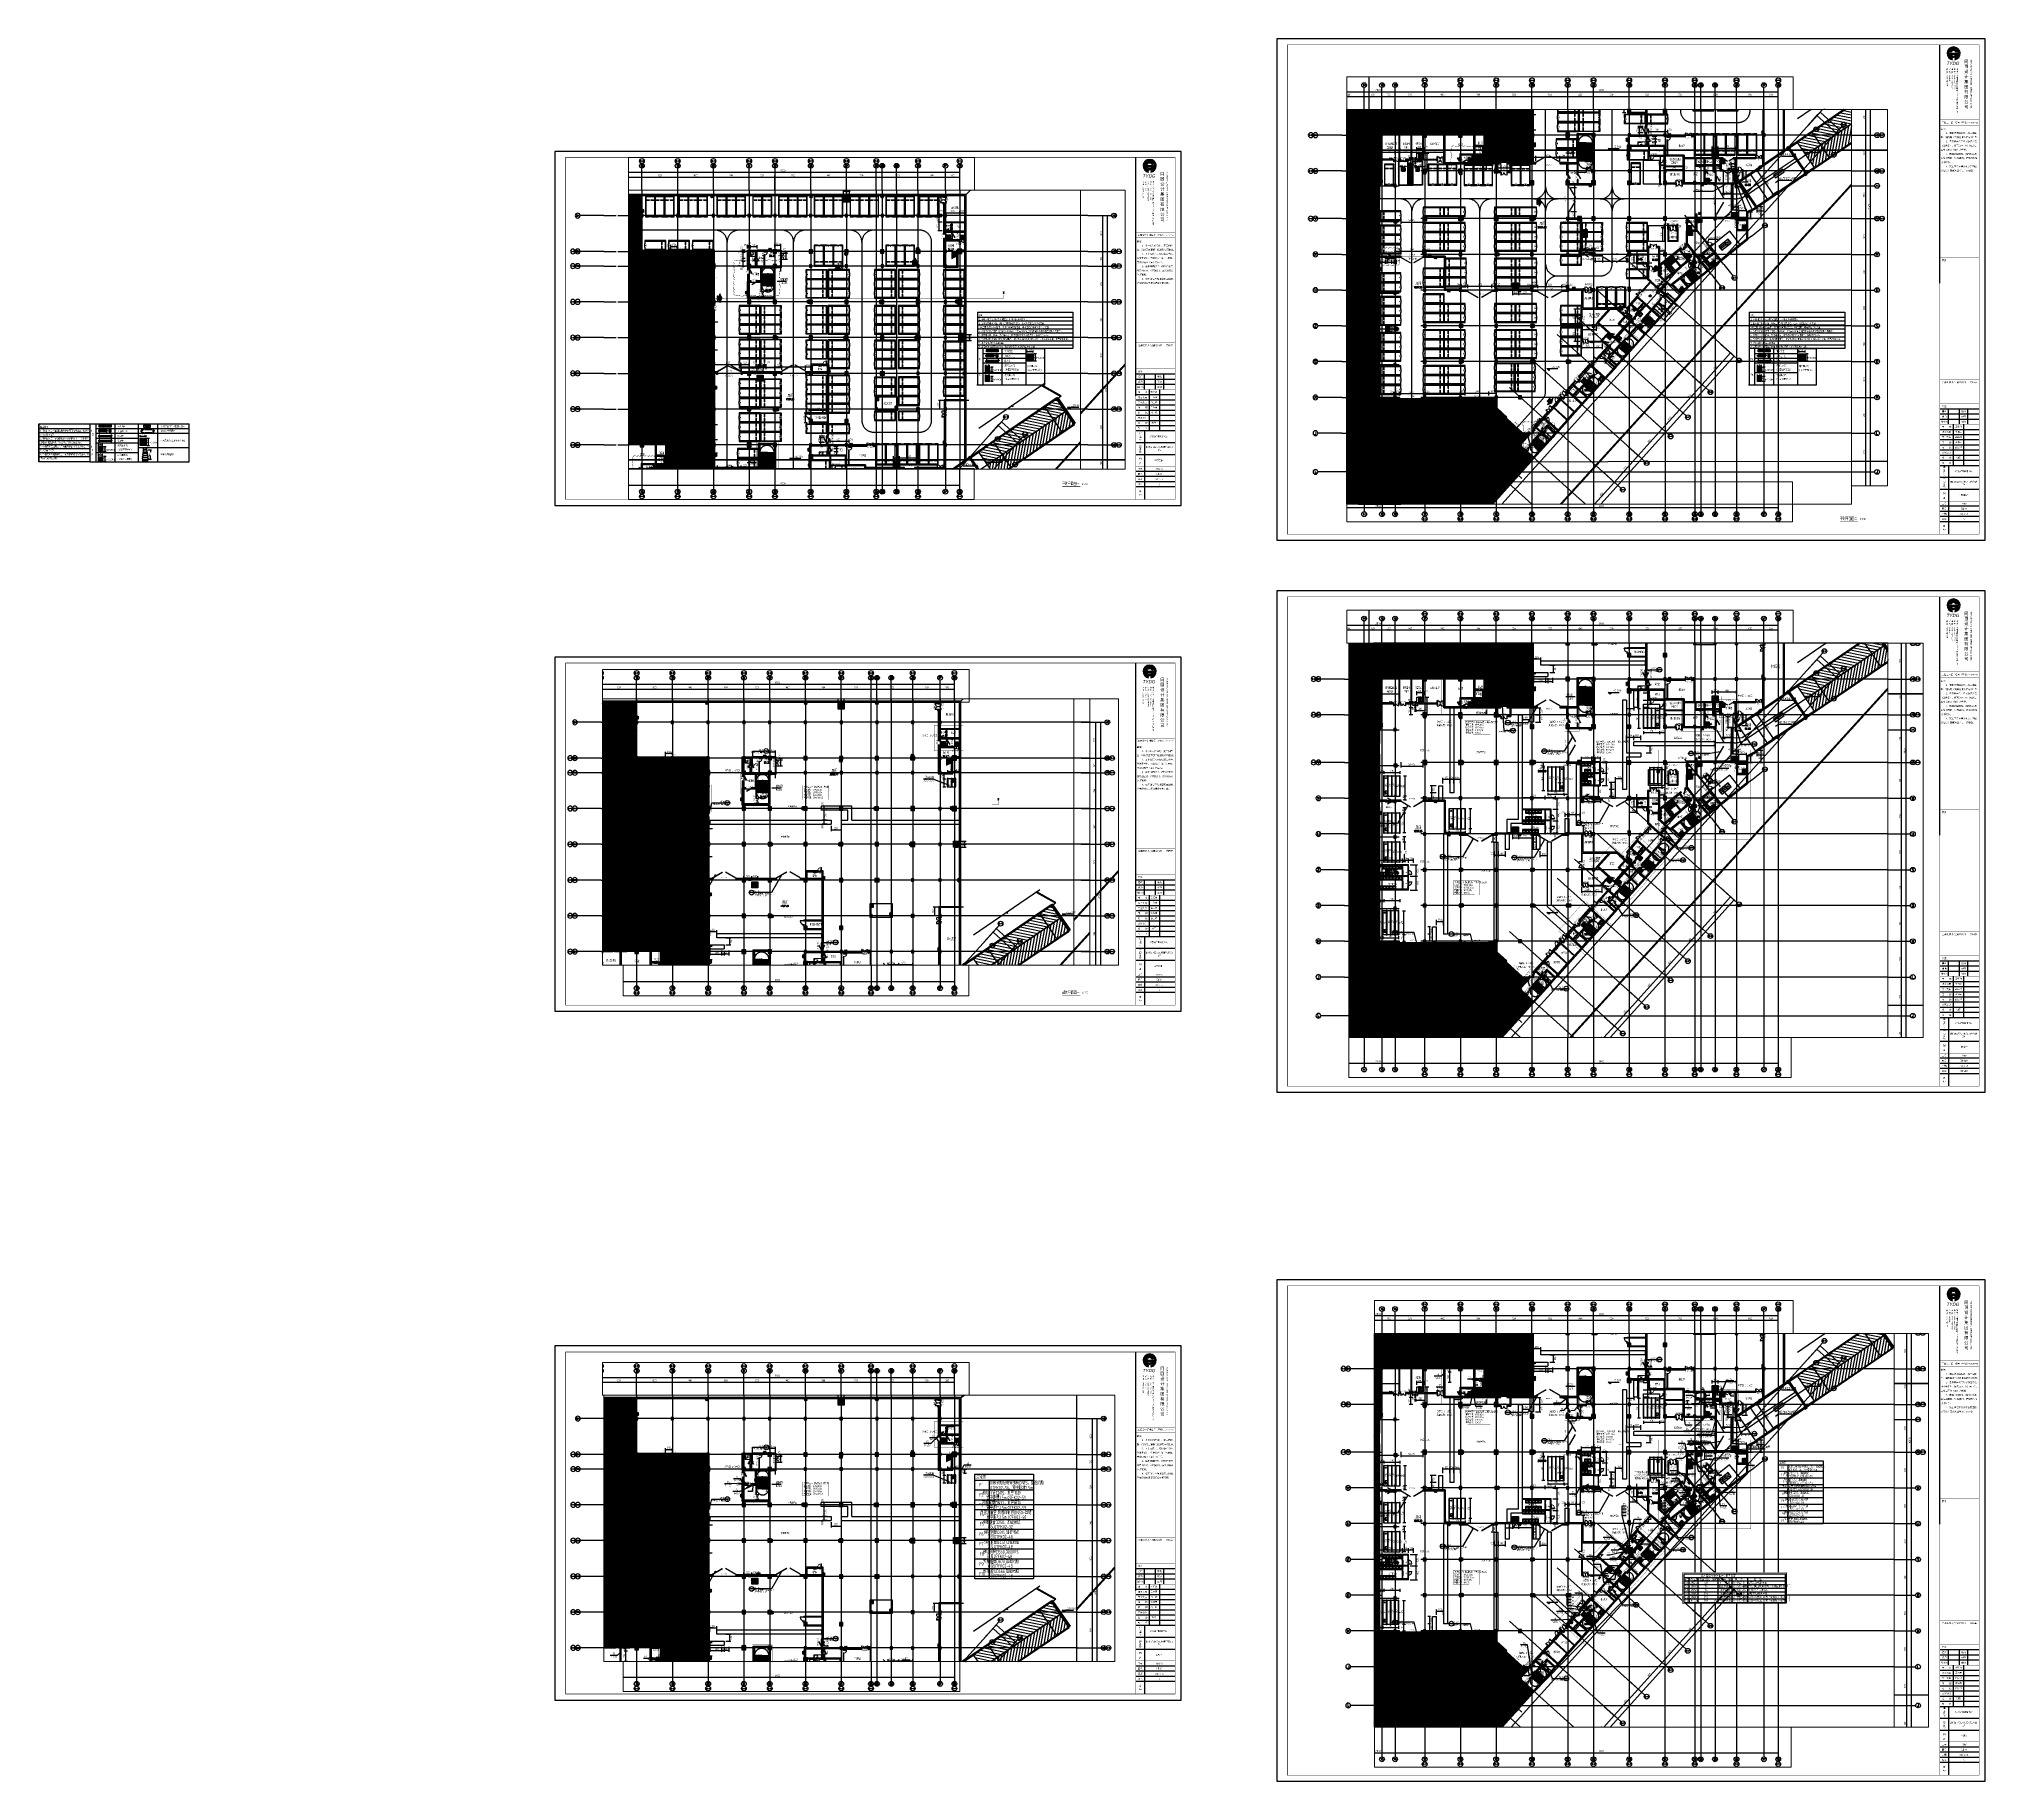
# Paper-space layout 'Layout1' of a CAD drawing. Extents: x 0 to 3266, y -2213 to 710.
# The model-space entities are those that its viewports show. They can reach past a viewport. Long polylines and large blocks are cut down to what shows.
import ezdxf
from ezdxf.enums import TextEntityAlignment as Align

# ---------------------------------------------------------------- set-up
doc = ezdxf.new("R2010")
doc.units = 0
doc.header["$LTSCALE"] = 1000
for name, pattern in [('__DASH', [0.35, 0.25, -0.1]), ('ACAD_ISO05W100', [34, 24, -3, 0.5, -3, 0.5, -3]), ('CENTER2', [1.125, 0.75, -0.125, 0.125, -0.125]), ('CONTINOUS', [0]), ('DASH', [0.35, 0.25, -0.1]), ('DOTE', [2.42, 2, -0.2, 0.02, -0.2]), ('排水', [1.1, 1, -0.1])]:
    doc.linetypes.add(name, pattern=pattern)
for name, color, linetype in [('00-停车位', 67, 'Continuous'), ('03小品', 2, 'Continuous'), ('3', 7, 'Continuous'), ('_TCH_KEY', 7, 'Continuous'), ('A$C3E7A1D62$0$RF-JSK', 9, 'Continuous'), ('A-AIRD-WALL-C', 2, 'Continuous'), ('A-AIRD_SUMP', 4, 'Continuous'), ('A-COLUMN', 2, 'Continuous'), ('A-DIM_SYMB', 3, 'Continuous'), ('A-EVTR', 3, 'Continuous'), ('A-PUB_HATCH', 8, 'Continuous'), ('A-PUB_TEXT', 7, 'Continuous'), ('A-REDLINE', 1, 'ACAD_ISO05W100'), ('A-ROOM_NAME', 23, 'Continuous'), ('A-SPACE', 7, 'Continuous'), ('A-SPACE_SHAR', 4, 'Continuous'), ('A-STAIR', 3, 'Continuous'), ('A-WALL', 2, 'Continuous'), ('A-WINDOW', 4, 'Continuous'), ('A-可见线', 7, 'Continuous'), ('AREA', 1, 'Continuous'), ('AXIS', 3, 'Continuous'), ('AXIS_TEXT', 7, 'Continuous'), ('C_柴油发电机组', 30, 'Continuous'), ('CABLETRAY_DIM', 3, 'Continuous'), ('car', 252, 'Continuous'), ('CASING', 1, 'Continuous'), ('CASING-TEXT', 1, 'CONTINOUS'), ('COLUMN', 9, 'Continuous'), ('DIM_ELEV', 3, 'Continuous'), ('DIM_IDEN', 3, 'Continuous'), ('DIM_LEAD', 3, 'Continuous'), ('DIM_SYMB', 3, 'Continuous'), ('DOOR_FIRE', 4, 'Continuous'), ('DOOR_FIRE_TEXT', 7, 'Continuous'), ('DOTE', 1, 'DOTE'), ('ECA_TK', 7, 'Continuous'), ('HOLE-TEXT-T', 3, 'Continuous'), ('hz', 7, 'Continuous'), ('LVTRY', 6, 'Continuous'), ('PUB_DIM', 3, 'Continuous'), ('PUB_HATCH', 8, 'Continuous'), ('PUB_TAB', 7, 'Continuous'), ('PUB_TEXT', 7, 'Continuous'), ('RF-FHM', 4, 'Continuous'), ('RF-FHMBH', 11, 'Continuous'), ('RF-JSK', 9, 'Continuous'), ('RF-KBGQ', 15, 'Continuous'), ('RF-KD', 163, 'Continuous'), ('RF-KTK', 210, 'Continuous'), ('RF-LZSS', 115, 'DASH'), ('RF-M', 4, 'Continuous'), ('RF-MBH', 11, 'Continuous'), ('RF-QT', 30, 'Continuous'), ('RF-ZQT', 2, 'Continuous'), ('S-柱', 51, 'Continuous'), ('S-柱-填充', 8, 'Continuous'), ('SPACE', 7, 'Continuous'), ('SRC-03F$0$A-SYMB-NUMB-T', 4, 'Continuous'), ('SRC-03F$0$A-WALL', 7, 'Continuous'), ('STAIR', 2, 'Continuous'), ('TEL_LEAD', 3, 'Continuous'), ('TEL_TEXT', 7, 'Continuous'), ('TEXT-KD', 1, 'Continuous'), ('TH_TEXT', 7, 'Continuous'), ('tk', 7, 'Continuous'), ('TWT_DASH', 8, 'DASH'), ('TWT_TEXT', 7, 'Continuous'), ('TWT_水箱', 7, 'Continuous'), ('VPIPE-废水', 31, 'DASH'), ('VPIPE-给水', 3, 'Continuous'), ('W-EQUIP_消火栓', 7, 'Continuous'), ('W-EQUIP_灭火器', 7, 'Continuous'), ('WALL', 9, 'Continuous'), ('WALL-MOVE', 2, 'Continuous'), ('WINDOW', 4, 'Continuous'), ('WINDOW_TEXT', 7, 'Continuous'), ('人防电气套管', 6, 'Continuous'), ('人防通风设备', 240, 'Continuous'), ('图层1', 7, 'Continuous'), ('排水', 4, 'Continuous'), ('水套管', 1, 'Continuous'), ('汽车轨迹', 7, 'Continuous'), ('索引线', 252, 'Continuous'), ('设备轴线', 8, 'Continuous'), ('车行线', 4, 'Continuous'), ('辅助图层', 7, 'Continuous'), ('集水坑', 4, 'Continuous'), ('雨棚投影', 147, 'Continuous')]:
    doc.layers.add(name, color=color, linetype=linetype)
for name, color, linetype, plot in [('A-AIRD-WALL', 30, 'Continuous', False), ('DIM_MODI', 6, 'Continuous', False), ('PUB_WINDW', 7, 'Continuous', False)]:
    doc.layers.add(name, color=color, linetype=linetype, plot=plot)
for name, color, linetype, lineweight in [('B-1F-WALL$0$A-STAIR', 2, 'Continuous', 9), ('GPS-污水', 2, '排水', 40), ('HOLE', 52, 'Continuous', 15), ('RF-WZ', 110, 'Continuous', 0), ('人防风管', 20, 'Continuous', 13), ('预留穿墙', 1, 'CONTINOUS', 13)]:
    doc.layers.add(name, color=color, linetype=linetype, lineweight=lineweight)
doc.styles.add('8B2_01', font='simhei.ttf', dxfattribs={"width": 0.8})
doc.styles.add('8B2_02', font='tssdeng.shx', dxfattribs={"width": 0.6, "bigfont": 'TSSDCHN.shx'})
doc.styles.add('_TCH_AXIS', font='COMPLEX', dxfattribs={"bigfont": 'GBCBIG'})
doc.styles.add('_TCH_DIM', font='SIMPLEX', dxfattribs={"bigfont": 'GBCBIG'})
doc.styles.add('_TCH_DIM_T3', font='tssdeng.shx', dxfattribs={"width": 0.564706, "bigfont": '@@@tssdchn.shx'})
doc.styles.add('_TCH_LABEL', font='COMPLEX', dxfattribs={"bigfont": 'GBCBIG'})
doc.styles.add('_TCH_SPACE', font='SIMPLEX', dxfattribs={"height": 5, "bigfont": 'GBCBIG'})
doc.styles.add('_TCH_WINDOW', font='tssdeng.shx', dxfattribs={"width": 0.8, "height": 3.5, "bigfont": 'tssdchn.shx'})
doc.styles.add('CCDI_T0G_01', font='arial.ttf')
doc.styles.add('COMPLEX', font='COMPLEX.shx', dxfattribs={"width": 0.65})
doc.styles.add('SRC-03F$0$ECADI-TXT', font='simplex.shx', dxfattribs={"bigfont": 'hztxt.shx'})
doc.styles.get("Standard").update_dxf_attribs({"font": 'gbenor.shx', "bigfont": 'gbcbig.shx'})
doc.styles.add('STANDARD_T3', font='gbenor.shx', dxfattribs={"bigfont": 'gbcbig.shx'})
doc.styles.add('SUNTXT', font='', dxfattribs={"height": 2.5})
doc.styles.add('TH-STYLE3_T3', font='tssdeng.shx', dxfattribs={"width": 0.7, "bigfont": 'tssdchn.shx'})
doc.styles.add('tyad', font='swissk.ttf', dxfattribs={"height": 2.5})
doc.styles.add('TYDG_01', font='', dxfattribs={"width": 0.8})
doc.styles.add('TYDG_02', font='TSSDENG', dxfattribs={"width": 0.8, "bigfont": 'TSSDCHN'})
doc.styles.add('宋体', font='', dxfattribs={"width": 0.8})
doc.styles.add('黑体', font='simhei.ttf', dxfattribs={"width": 0.65})
doc.styles.get('SUNTXT').set_extended_font_data('SimSun')
doc.styles.get('TYDG_01').set_extended_font_data('SimSun')
doc.styles.get('宋体').set_extended_font_data('SimSun')
doc.dimstyles.new('_TCH_ARCH&&100', dxfattribs={"dimtxt": 350, "dimasz": 100, "dimexe": 250, "dimexo": 300, "dimgap": 100, "dimtad": 1, "dimdec": 0, "dimzin": 0, "dimdsep": 46, "dimtxsty": 'TH-STYLE3_T3', "dimblk": 'ARCHTICK', "dimcen": 0.09, "dimclrt": 7, "dimazin": 2, "dimtfac": 1, "dimtdec": 0, "dimtix": 1, "dimtmove": 2, "dimatfit": 3, "dimfxl": 0, "dimtolj": 1, "dimtzin": 0, "dimarcsym": 0})
doc.dimstyles.new('_TCH_ARCH&&150', dxfattribs={"dimtxt": 525, "dimasz": 150, "dimexe": 375, "dimexo": 450, "dimgap": 150, "dimtad": 1, "dimdec": 0, "dimzin": 0, "dimdsep": 46, "dimtxsty": '_TCH_DIM_T3', "dimblk": 'ARCHTICK', "dimcen": 0.09, "dimclrt": 7, "dimazin": 2, "dimtfac": 1, "dimtdec": 0, "dimtix": 1, "dimtmove": 2, "dimatfit": 3, "dimfxl": 0, "dimtolj": 1, "dimtzin": 0, "dimarcsym": 0})
doc.dimstyles.new('_TWT_ARCH&&150', dxfattribs={"dimtxt": 446.25, "dimasz": 150, "dimexe": 375, "dimexo": 450, "dimgap": 189.375, "dimtad": 1, "dimdec": 0, "dimzin": 0, "dimdsep": 46, "dimtxsty": '_TCH_DIM_T3', "dimblk": 'ARCHTICK', "dimcen": 0.09, "dimclrt": 7, "dimazin": 2, "dimtfac": 1, "dimtdec": 0, "dimtix": 1, "dimtmove": 2, "dimatfit": 3, "dimfxl": 0, "dimtolj": 1, "dimtzin": 0, "dimarcsym": 0})
doc.dimstyles.new('STANDARD&&150', dxfattribs={"dimtxt": 525, "dimasz": 150, "dimexe": 375, "dimexo": 450, "dimgap": 225, "dimtad": 1, "dimdec": 0, "dimzin": 0, "dimdsep": 46, "dimtxsty": 'STANDARD_T3', "dimblk": 'ARCHTICK', "dimcen": 0.09, "dimadec": 0, "dimazin": 0, "dimtfac": 1, "dimtdec": 0, "dimtix": 1, "dimtmove": 2, "dimatfit": 3, "dimfxl": 0, "dimtolj": 1, "dimtzin": 0, "dimarcsym": 0})
pattern_1 = [(45, (-477544.96, -71535.93), (-88.388383, 88.388383), [])]
pattern_2 = [(180, (1311608.96, -1168846.2), (8e-15, -101.6), [])]
pattern_3 = [(45, (-1868267.6, 386048.79), (-56.1266008, 56.1266008), [])]
pattern_4 = [(45, (-1051447.4, 216448.07), (-31.571213, 31.571213), [])]

# ---------------------------------------------------------------- blocks, each defined once
blk = doc.blocks.new('10B_A11')
at = {"layer": 'ECA_TK'}
h = blk.add_hatch(color=256, dxfattribs=at)
h.paths.add_polyline_path([(996.2, 559), (996.2, 561.4, -8.823966), (1000, 561.4), (1000, 559, 11.333343)])
h.paths.add_polyline_path([(991.5, 571.3), (993.6, 571.3, -0.711417), (1002.5, 571.3), (1004.5, 571.3, 0.79114)], flags=17)
h.paths.add_polyline_path([(991.4, 570.3, 1.071858), (1004.7, 570.3)], flags=17)
h.paths.add_polyline_path([(1002.4, 568.2, -0.701619), (993.6, 568.2)], flags=16)
for p, q in [((975, 184), (975, 584)), ((975, 184), (975, 584)), ((975, 184), (975, 584)), ((991.4, 570.3), (1004.7, 570.3)), ((993.6, 568.2), (1002.4, 568.2)), ((975, 220.5), (1041, 220.5)), ((975, 211.9), (1041, 211.9)), ((975, 203.2), (1041, 203.2)), ((989.6, 194.6), (989.6, 220.5)), ((1007.5, 220.5), (1007.5, 194.6)), ((1022.1, 194.6), (1022.1, 220.5)), ((975, 185.9), (1041, 185.9)), ((975, 177.3), (1041, 177.3)), ((975, 168.6), (1041, 168.6)), ((997.7, 125.4), (997.7, 194.6)), ((1014.8, 194.6), (1014.8, 125.4)), ((975, 160), (1041, 160)), ((975, 151.3), (1041, 151.3)), ((975, 142.7), (1041, 142.7)), ((975, 134), (1041, 134)), ((975, 125.4), (1041, 125.4)), ((975, 105.4), (1041, 105.4)), ((990, 10), (990, 125.4)), ((975, 85.4), (1041, 85.4)), ((1041, 56.9), (975, 56.9)), ((1041, 48.3), (975, 48.3)), ((1041, 39.6), (975, 39.6)), ((1041, 31), (975, 31))]:
    blk.add_line(p, q, dxfattribs=at)
blk.add_lwpolyline([(0, 0), (1051, 0), (1051, 594), (0, 594)], close=True, dxfattribs=at)
at = {"layer": 'ECA_TK', "const_width": 0.8}
blk.add_lwpolyline([(1041, 10), (1041, 584), (18, 584), (18, 10)], close=True, dxfattribs=at)
at = {"layer": 'ECA_TK'}
for points, const_width in [([(975, 10), (975, 584)], 0.8), ([(975, 458), (1041, 458)], 0.5), ([(1041, 458), (975, 458)], 0.5), ([(1041, 458), (975, 458)], 0.5), ([(975, 449.3), (1041, 449.3)], 0.5), ([(975, 273.2), (1041, 273.2)], 0.5), ([(975, 229.2), (1041, 229.2)], 0.5), ([(975, 194.6), (1041, 194.6)], 0.5), ([(1041, 65.6), (975, 65.6)], 0.5)]:
    blk.add_lwpolyline(points, dxfattribs=dict(at, const_width=const_width))
for centre, radius, start, end in [((998.1, 569.7), 10.9, 280.1324, 259.9627), ((998.1, 569.7), 8.52, 282.9926, 257.1302), ((998, 569.8), 6.69, 176.0272, 3.9728), ((998, 569.8), 6.69, 13.3022, 166.6978), ((998, 569.8), 4.69, 19.1426, 160.8574), ((998, 569.8), 4.69, 199.8915, 340.1085)]:
    blk.add_arc(centre, radius, start, end, dxfattribs=at)
at = {"layer": 'ECA_TK', "style": 'tyad', "oblique": 10}
blk.add_text('TYDG', height=5.5, dxfattribs=at).set_placement((986.1, 550.1))
at = {"layer": 'ECA_TK'}
for s, height, style, p in [('同', 5, '黑体', (1015.9, 553.7)), ('址', 2.18, 'SUNTXT', (985.7, 537.6)), ('网', 2.18, 'SUNTXT', (985.9, 541.6)), ('编', 2.18, 'SUNTXT', (990, 537.6)), ('邮', 2.18, 'SUNTXT', (990.1, 541.6)), ('传', 2.18, 'SUNTXT', (994.2, 541.7)), ('真', 2.18, 'SUNTXT', (994.2, 537.7)), ('话', 2.18, 'SUNTXT', (998.4, 537.9)), ('电', 2.18, 'SUNTXT', (998.6, 541.8)), ('地', 2.18, 'SUNTXT', (1002.6, 541.9)), ('址', 2.18, 'SUNTXT', (1002.6, 538)), ('济', 2.18, 'SUNTXT', (1002.7, 530.6)), ('南', 2.18, 'SUNTXT', (1002.7, 527.6)), ('市', 2.18, 'SUNTXT', (1002.7, 524.6)), ('高', 2.18, 'SUNTXT', (1002.7, 521.6)), ('集', 5, '黑体', (1015.9, 519.7)), ('设', 5, '黑体', (1015.9, 536.7)), ('计', 5, '黑体', (1015.9, 528.2)), ('圆', 5, '黑体', (1015.9, 545.2)), ('新', 2.18, 'SUNTXT', (1002.7, 518.6)), ('舜', 2.18, 'SUNTXT', (1002.7, 512.6)), ('华', 2.18, 'SUNTXT', (1002.7, 509.6)), ('路', 2.18, 'SUNTXT', (1002.7, 506.6)), ('舜', 2.18, 'SUNTXT', (1002.7, 488.6)), ('号', 2.18, 'SUNTXT', (1002.7, 491.6)), ('区', 2.18, 'SUNTXT', (1002.7, 515.6)), ('2', 2.18, 'SUNTXT', (1003.4, 503.6)), ('0', 2.18, 'SUNTXT', (1003.4, 500.6)), ('0', 2.18, 'SUNTXT', (1003.4, 497.6)), ('0', 2.18, 'SUNTXT', (1003.4, 494.6)), ('有', 5, '黑体', (1015.9, 502.7)), ('公', 5, '黑体', (1015.9, 485.7)), ('团', 5, '黑体', (1015.9, 511.2)), ('限', 5, '黑体', (1015.9, 494.2)), ('泰', 2.18, 'SUNTXT', (1002.7, 485.6)), ('广', 2.18, 'SUNTXT', (1002.7, 482.6)), ('场', 2.18, 'SUNTXT', (1002.7, 479.6)), ('楼', 2.18, 'SUNTXT', (1002.7, 470.6)), ('11', 2.18, 'SUNTXT', (1002.7, 476.6)), ('号', 2.18, 'SUNTXT', (1002.7, 473.6)), ('司', 5, '黑体', (1015.9, 477.2)), ('备注：', 2.73, 'SUNTXT', (976.5, 441.7)), ('查、消防等主管部门批准后方可生效。', 2.73, 'SUNTXT', (976.5, 427.7)), ('    1、本图纸须经规划、施工图审', 2.73, 'SUNTXT', (976.5, 434.7)), ('各专业图纸，如有疑问，请及时与设', 2.73, 'SUNTXT', (976.5, 392.6)), ('其余以毫米（mm）为单位。', 2.73, 'SUNTXT', (976.5, 406.6)), ('除注明者外，标高以米（m）为单位，', 2.73, 'SUNTXT', (976.5, 413.6)), ('    2、图中所有尺寸均以标注为准，', 2.73, 'SUNTXT', (976.5, 420.6)), ('    3、使用本图纸时，请同时参照', 2.73, 'SUNTXT', (976.5, 399.6)), ('所有设计变更须征得设计师同意。', 2.73, 'SUNTXT', (976.5, 371.6)), ('计师联系。', 2.73, 'SUNTXT', (976.5, 385.6)), ('    4、施工单位不得随意变更图纸，', 2.73, 'SUNTXT', (976.5, 378.6))]:
    blk.add_text(s, height=height, dxfattribs=dict(at, style=style)).set_placement(p)
at = {"layer": 'ECA_TK', "style": 'CCDI_T0G_01', "width": 1.25}
blk.add_text('TONGYUAN DESIGN GROUP CO.,LTD.', height=2.6, rotation=270, dxfattribs=at).set_placement((1026.4, 559.3))
at = {"layer": 'ECA_TK', "linetype": 'Continuous', "style": 'SUNTXT'}
for s, height, p in [('工程设计证书编号（甲级）', 2.734, (978, 452.1)), ('A137014463', 2.05, (1023.3, 452.4)), ('注册建筑师/注册结构师   资质章', 2.734, (978.5, 267.3)), ('给排水', 2.73, (976.9, 197.4)), ('建筑', 2.73, (978.5, 214.7)), ('会签', 2.73, (978.5, 223.3)), ('暖通', 2.73, (978.5, 206)), ('结构', 2.73, (1011, 214.7)), ('强电', 2.73, (1011, 206)), ('弱电', 2.73, (1011, 197.4)), ('项目负责', 2.73, (978.5, 179.7)), ('专业负责', 2.73, (978.5, 171.1)), ('审    定', 2.73, (978.5, 188.7)), ('审    核', 2.73, (978.5, 162.9)), ('校    核', 2.73, (978.5, 154.3)), ('制    图', 2.73, (978.5, 128.2)), ('方案设计', 2.73, (978.5, 145.5)), ('设    计', 2.73, (978.5, 136.8)), ('建', 2.73, (980.6, 120.3)), ('位', 2.73, (980.6, 108.1)), ('程', 2.73, (980.6, 96.2)), ('设', 2.73, (980.6, 116.2)), ('单', 2.73, (980.6, 112.1)), ('工', 2.73, (980.6, 100.3)), ('称', 2.73, (980.6, 88.1)), ('名', 2.73, (980.6, 92.1)), ('名', 2.73, (980.6, 69.3)), ('图', 2.73, (980.6, 77.3)), ('版本', 2.73, (978.5, 34.1)), ('工号', 2.73, (978.5, 59.7)), ('图号', 2.73, (978.5, 51.2)), ('日期', 2.73, (978.5, 42.7)), ('条', 2.73, (980.6, 22.4)), ('码', 2.73, (980.6, 16.9))]:
    blk.add_text(s, height=height, dxfattribs=at).set_placement(p)
at = {"layer": 'ECA_TK', "char_height": 2.18, "width": 39.179, "attachment_point": 1, "rotation": 270, "style": 'SUNTXT'}
for s, insert in [('：{\\fArial|b0|i0|c134|p32;www}.{\\fArial|b0|i0|c134|p32;tyjt}.{\\fArial|b0|i0|c134|p32;net\\fArial|b0|i0|c0|p32;}', (988.6, 536)), ('：250101', (992.8, 536)), ('：0531-66770007', (997, 536)), ('：0531-66770002', (1001.2, 536)), ('：', (1005.6, 536))]:
    blk.add_mtext(s, dxfattribs=dict(at, insert=insert))
blk = doc.blocks.new('RFJSK1')
at = {"layer": 'RF-JSK'}
for p, q in [((220418, 104411), (220418, 104351)), ((220418, 104111), (220418, 104051)), ((220418, 103811), (220418, 103751)), ((220418, 103511), (220418, 103451)), ((221398, 104411), (221398, 104351)), ((221398, 104111), (221398, 104051)), ((221398, 103811), (221398, 103751)), ((221398, 103511), (221398, 103451))]:
    blk.add_line(p, q, dxfattribs=at)
for points in [[(220408, 104531), (221408, 104531), (221408, 103331), (220408, 103331), (220408, 104531)], [(220408, 104411), (220408, 104531), (221408, 104531), (221408, 104411)], [(220408, 104411), (220448, 104411), (220448, 104351), (220408, 104351)], [(221408, 104351), (221408, 104231), (220408, 104231), (220408, 104351)], [(220408, 104111), (220408, 104231), (221408, 104231), (221408, 104111)], [(220408, 104111), (220448, 104111), (220448, 104051), (220408, 104051)], [(221408, 104051), (221408, 103931), (220408, 103931), (220408, 104051)], [(220408, 103811), (220408, 103931), (221408, 103931), (221408, 103811)], [(220408, 103811), (220448, 103811), (220448, 103751), (220408, 103751)], [(221408, 103751), (221408, 103631), (220408, 103631), (220408, 103751)], [(220408, 103511), (220408, 103631), (221408, 103631), (221408, 103511)], [(220408, 103511), (220448, 103511), (220448, 103451), (220408, 103451)], [(221408, 103451), (221408, 103331), (220408, 103331), (220408, 103451)], [(221408, 104411), (221368, 104411), (221368, 104351), (221408, 104351)], [(221408, 104111), (221368, 104111), (221368, 104051), (221408, 104051)], [(221408, 103811), (221368, 103811), (221368, 103751), (221408, 103751)], [(221408, 103511), (221368, 103511), (221368, 103451), (221408, 103451)]]:
    blk.add_lwpolyline(points, dxfattribs=at)
at = {"layer": 'RF-JSK', "linetype": '__DASH', "ltscale": 0.5}
blk.add_lwpolyline([(220468, 104471), (221348, 104471), (221348, 103391), (220468, 103391)], close=True, dxfattribs=at)
at = {"layer": 'RF-JSK', "color": 110, "style": 'TYDG_01', "width": 0.8}
blk.add_text('K1', height=339.9, dxfattribs=at).set_placement((220727, 103744))
blk = doc.blocks.new('k3')
at = {"layer": 'RF-JSK'}
for p, q in [((107382, 83634), (107382, 83574)), ((107382, 83334), (107382, 83274)), ((108862, 83634), (108862, 83574)), ((108862, 83334), (108862, 83274)), ((107382, 83034), (107382, 82974)), ((107382, 82734), (107382, 82674)), ((107382, 82434), (107382, 82374)), ((107382, 82134), (107382, 82074)), ((108862, 83034), (108862, 82974)), ((108862, 82734), (108862, 82674)), ((108862, 82434), (108862, 82374)), ((108862, 82134), (108862, 82074))]:
    blk.add_line(p, q, dxfattribs=at)
for points in [[(107372, 83754), (108872, 83754), (108872, 81954), (107372, 81954), (107372, 83754)], [(107372, 83634), (107372, 83754), (108872, 83754), (108872, 83634)], [(107372, 83634), (107412, 83634), (107412, 83574), (107372, 83574)], [(108872, 83574), (108872, 83154), (107372, 83154), (107372, 83574)], [(107372, 83334), (107372, 83454), (108872, 83454), (108872, 83334)], [(107372, 83334), (107412, 83334), (107412, 83274), (107372, 83274)], [(108872, 83634), (108832, 83634), (108832, 83574), (108872, 83574)], [(108872, 83334), (108832, 83334), (108832, 83274), (108872, 83274)], [(107372, 83034), (107372, 83154), (108872, 83154), (108872, 83034)], [(107372, 83034), (107412, 83034), (107412, 82974), (107372, 82974)], [(108872, 82974), (108872, 82854), (107372, 82854), (107372, 82974)], [(107372, 82734), (107372, 82854), (108872, 82854), (108872, 82734)], [(107372, 82734), (107412, 82734), (107412, 82674), (107372, 82674)], [(108872, 82674), (108872, 82554), (107372, 82554), (107372, 82674)], [(107372, 82434), (107372, 82554), (108872, 82554), (108872, 82434)], [(107372, 82434), (107412, 82434), (107412, 82374), (107372, 82374)], [(108872, 82374), (108872, 82254), (107372, 82254), (107372, 82374)], [(107372, 82134), (107372, 82254), (108872, 82254), (108872, 82134)], [(107372, 82134), (107412, 82134), (107412, 82074), (107372, 82074)], [(108872, 82074), (108872, 81954), (107372, 81954), (107372, 82074)], [(108872, 83034), (108832, 83034), (108832, 82974), (108872, 82974)], [(108872, 82734), (108832, 82734), (108832, 82674), (108872, 82674)], [(108872, 82434), (108832, 82434), (108832, 82374), (108872, 82374)], [(108872, 82134), (108832, 82134), (108832, 82074), (108872, 82074)]]:
    blk.add_lwpolyline(points, dxfattribs=at)
at = {"layer": 'RF-JSK', "linetype": '__DASH', "ltscale": 0.5}
blk.add_lwpolyline([(107432, 83694), (108812, 83694), (108812, 82014), (107432, 82014)], close=True, dxfattribs=at)
at = {"layer": 'RF-JSK', "color": 110, "style": 'TYDG_01', "width": 0.8}
blk.add_text('K3', height=339.9, dxfattribs=at).set_placement((107560, 82158))
blk = doc.blocks.new('_ArchTick')
at = {"color": 0, "linetype": 'ByBlock', "const_width": 0.4}
blk.add_lwpolyline([(-0.5, -0.5), (0.5, 0.5)], dxfattribs=at)
blk = doc.blocks.new('*D5793')
at = {"layer": 'Defpoints', "color": 0, "linetype": 'ByBlock', "transparency": 16777216}
for p in [(4927, -2237), (5927, -1619), (5927, -2237)]:
    blk.add_point(p, dxfattribs=at)
at = {"layer": 'PUB_DIM', "color": 0, "linetype": 'ByBlock', "lineweight": -2, "transparency": 16777216}
for p, q in [((4927, -1937), (4927, -1369)), ((4927, -1619), (5927, -1619)), ((5927, -1937), (5927, -1369))]:
    blk.add_line(p, q, dxfattribs=at)
at = {"layer": 'PUB_DIM', "color": 0, "linetype": 'ByBlock', "lineweight": -2, "transparency": 16777216, "xscale": 100, "yscale": 100, "zscale": 100, "rotation": 180}
blk.add_blockref('_ArchTick', (4927, -1619), dxfattribs=at)
at = {"layer": 'PUB_DIM', "color": 0, "linetype": 'ByBlock', "lineweight": -2, "transparency": 16777216, "xscale": 100, "yscale": 100, "zscale": 100}
blk.add_blockref('_ArchTick', (5927, -1619), dxfattribs=at)
at = {"layer": 'PUB_DIM', "color": 7, "linetype": 'ByBlock', "transparency": 16777216, "insert": (5427, -1344), "char_height": 350, "attachment_point": 5, "style": 'TH-STYLE3_T3'}
blk.add_mtext('\\A1;1000', dxfattribs=at)
blk = doc.blocks.new('*D5794')
at = {"layer": 'Defpoints', "color": 0, "linetype": 'ByBlock', "transparency": 16777216}
for p in [(5890, -1851), (5890, -3051), (6602, -1851)]:
    blk.add_point(p, dxfattribs=at)
at = {"layer": 'PUB_DIM', "color": 0, "linetype": 'ByBlock', "lineweight": -2, "transparency": 16777216}
for p, q in [((6190, -1851), (6852, -1851)), ((6190, -3051), (6852, -3051)), ((6602, -3051), (6602, -1851))]:
    blk.add_line(p, q, dxfattribs=at)
at = {"layer": 'PUB_DIM', "color": 0, "linetype": 'ByBlock', "lineweight": -2, "transparency": 16777216, "xscale": 100, "yscale": 100, "zscale": 100}
for p, rotation in [((6602, -1851), 90), ((6602, -3051), 270)]:
    blk.add_blockref('_ArchTick', p, dxfattribs=dict(at, rotation=rotation))
at = {"layer": 'PUB_DIM', "color": 7, "linetype": 'ByBlock', "transparency": 16777216, "insert": (6327, -2451), "char_height": 350, "attachment_point": 5, "rotation": 90, "style": 'TH-STYLE3_T3'}
blk.add_mtext('\\A1;1200', dxfattribs=at)
blk = doc.blocks.new('_FZH')
blk.add_lwpolyline([(-0.5, -0.5), (0.5, -0.5), (0.5, 0.5), (-0.5, 0.5)], close=True)
at = {"layer": 'PUB_HATCH'}
blk.add_solid([(-0.5, -0.5), (0.5, -0.5), (-0.5, 0.5), (0.5, 0.5)], dxfattribs=at)
blk = doc.blocks.new('*D5795')
at = {"layer": 'Defpoints', "color": 0, "linetype": 'ByBlock', "transparency": 16777216}
for p in [(16787, 1461), (17487, 1461), (16787, -339)]:
    blk.add_point(p, dxfattribs=at)
at = {"layer": 'PUB_DIM', "color": 0, "linetype": 'ByBlock', "lineweight": -2, "transparency": 16777216}
for p, q in [((17087, 1461), (17737, 1461)), ((17487, -339), (17487, 1461)), ((17087, -339), (17737, -339))]:
    blk.add_line(p, q, dxfattribs=at)
at = {"layer": 'PUB_DIM', "color": 0, "linetype": 'ByBlock', "lineweight": -2, "transparency": 16777216, "xscale": 100, "yscale": 100, "zscale": 100}
for p, rotation in [((17487, 1461), 90), ((17487, -339), 270)]:
    blk.add_blockref('_ArchTick', p, dxfattribs=dict(at, rotation=rotation))
at = {"layer": 'PUB_DIM', "color": 7, "linetype": 'ByBlock', "transparency": 16777216, "insert": (17212, 561), "char_height": 350, "attachment_point": 5, "rotation": 90, "style": 'TH-STYLE3_T3'}
blk.add_mtext('\\A1;1800', dxfattribs=at)
blk = doc.blocks.new('*D5796')
at = {"layer": 'Defpoints', "color": 0, "linetype": 'ByBlock', "transparency": 16777216}
for p in [(15412, 1461), (16912, 2002), (16912, 1461)]:
    blk.add_point(p, dxfattribs=at)
at = {"layer": 'PUB_DIM', "color": 0, "linetype": 'ByBlock', "lineweight": -2, "transparency": 16777216}
for p, q in [((15412, 1761), (15412, 2252)), ((15412, 2002), (16912, 2002)), ((16912, 1761), (16912, 2252))]:
    blk.add_line(p, q, dxfattribs=at)
at = {"layer": 'PUB_DIM', "color": 0, "linetype": 'ByBlock', "lineweight": -2, "transparency": 16777216, "xscale": 100, "yscale": 100, "zscale": 100, "rotation": 180}
blk.add_blockref('_ArchTick', (15412, 2002), dxfattribs=at)
at = {"layer": 'PUB_DIM', "color": 0, "linetype": 'ByBlock', "lineweight": -2, "transparency": 16777216, "xscale": 100, "yscale": 100, "zscale": 100}
blk.add_blockref('_ArchTick', (16912, 2002), dxfattribs=at)
at = {"layer": 'PUB_DIM', "color": 7, "linetype": 'ByBlock', "transparency": 16777216, "insert": (16162, 2277), "char_height": 350, "attachment_point": 5, "style": 'TH-STYLE3_T3'}
blk.add_mtext('\\A1;1500', dxfattribs=at)
blk = doc.blocks.new('*D5797')
at = {"layer": 'Defpoints', "color": 0, "linetype": 'ByBlock', "transparency": 16777216}
for p in [(4927, -4637), (5927, -4019), (5927, -4637)]:
    blk.add_point(p, dxfattribs=at)
at = {"layer": 'PUB_DIM', "color": 0, "linetype": 'ByBlock', "lineweight": -2, "transparency": 16777216}
for p, q in [((4927, -4337), (4927, -3769)), ((4927, -4019), (5927, -4019)), ((5927, -4337), (5927, -3769))]:
    blk.add_line(p, q, dxfattribs=at)
at = {"layer": 'PUB_DIM', "color": 0, "linetype": 'ByBlock', "lineweight": -2, "transparency": 16777216, "xscale": 100, "yscale": 100, "zscale": 100, "rotation": 180}
blk.add_blockref('_ArchTick', (4927, -4019), dxfattribs=at)
at = {"layer": 'PUB_DIM', "color": 0, "linetype": 'ByBlock', "lineweight": -2, "transparency": 16777216, "xscale": 100, "yscale": 100, "zscale": 100}
blk.add_blockref('_ArchTick', (5927, -4019), dxfattribs=at)
at = {"layer": 'PUB_DIM', "color": 7, "linetype": 'ByBlock', "transparency": 16777216, "insert": (5427, -3744), "char_height": 350, "attachment_point": 5, "style": 'TH-STYLE3_T3'}
blk.add_mtext('\\A1;1000', dxfattribs=at)
blk = doc.blocks.new('*D5798')
at = {"layer": 'Defpoints', "color": 0, "linetype": 'ByBlock', "transparency": 16777216}
for p in [(5890, -4251), (6602, -4251), (5890, -5451)]:
    blk.add_point(p, dxfattribs=at)
at = {"layer": 'PUB_DIM', "color": 0, "linetype": 'ByBlock', "lineweight": -2, "transparency": 16777216}
for p, q in [((6190, -4251), (6852, -4251)), ((6602, -5451), (6602, -4251)), ((6190, -5451), (6852, -5451))]:
    blk.add_line(p, q, dxfattribs=at)
at = {"layer": 'PUB_DIM', "color": 0, "linetype": 'ByBlock', "lineweight": -2, "transparency": 16777216, "xscale": 100, "yscale": 100, "zscale": 100}
for p, rotation in [((6602, -4251), 90), ((6602, -5451), 270)]:
    blk.add_blockref('_ArchTick', p, dxfattribs=dict(at, rotation=rotation))
at = {"layer": 'PUB_DIM', "color": 7, "linetype": 'ByBlock', "transparency": 16777216, "insert": (6327, -4851), "char_height": 350, "attachment_point": 5, "rotation": 90, "style": 'TH-STYLE3_T3'}
blk.add_mtext('\\A1;1200', dxfattribs=at)
blk = doc.blocks.new('*D5799')
at = {"layer": 'AXIS', "color": 0, "lineweight": -2, "transparency": 16777216}
for p, q in [((2224813, 182568), (2228488, 182568)), ((2228113, 173568), (2228113, 182568)), ((2224813, 173568), (2228488, 173568))]:
    blk.add_line(p, q, dxfattribs=at)
at = {"layer": 'Defpoints', "color": 0, "transparency": 16777216}
for p in [(2224363, 182568), (2228113, 182568), (2224363, 173568)]:
    blk.add_point(p, dxfattribs=at)
at = {"layer": 'AXIS', "color": 0, "lineweight": -2, "transparency": 16777216, "xscale": 150, "yscale": 150, "zscale": 150}
for p, rotation in [((2228113, 182568), 90), ((2228113, 173568), 270)]:
    blk.add_blockref('_ArchTick', p, dxfattribs=dict(at, rotation=rotation))
at = {"layer": 'AXIS', "color": 7, "transparency": 16777216, "insert": (2227700, 178068), "char_height": 525, "attachment_point": 5, "rotation": 90, "style": '_TCH_DIM_T3'}
blk.add_mtext('\\A1;9000', dxfattribs=at)
blk = doc.blocks.new('*D5800')
at = {"layer": 'AXIS', "color": 0, "lineweight": -2, "transparency": 16777216}
for p, q in [((2224813, 191568), (2228488, 191568)), ((2228113, 182568), (2228113, 191568)), ((2224813, 182568), (2228488, 182568))]:
    blk.add_line(p, q, dxfattribs=at)
at = {"layer": 'Defpoints', "color": 0, "transparency": 16777216}
for p in [(2224363, 191568), (2228113, 191568), (2224363, 182568)]:
    blk.add_point(p, dxfattribs=at)
at = {"layer": 'AXIS', "color": 0, "lineweight": -2, "transparency": 16777216, "xscale": 150, "yscale": 150, "zscale": 150}
for p, rotation in [((2228113, 191568), 90), ((2228113, 182568), 270)]:
    blk.add_blockref('_ArchTick', p, dxfattribs=dict(at, rotation=rotation))
at = {"layer": 'AXIS', "color": 7, "transparency": 16777216, "insert": (2227700, 187068), "char_height": 525, "attachment_point": 5, "rotation": 90, "style": '_TCH_DIM_T3'}
blk.add_mtext('\\A1;9000', dxfattribs=at)
blk = doc.blocks.new('*D5801')
at = {"layer": 'AXIS', "color": 0, "lineweight": -2, "transparency": 16777216}
for p, q in [((2224813, 200568), (2228488, 200568)), ((2228113, 191568), (2228113, 200568)), ((2224813, 191568), (2228488, 191568))]:
    blk.add_line(p, q, dxfattribs=at)
at = {"layer": 'Defpoints', "color": 0, "transparency": 16777216}
for p in [(2224363, 200568), (2228113, 200568), (2224363, 191568)]:
    blk.add_point(p, dxfattribs=at)
at = {"layer": 'AXIS', "color": 0, "lineweight": -2, "transparency": 16777216, "xscale": 150, "yscale": 150, "zscale": 150}
for p, rotation in [((2228113, 200568), 90), ((2228113, 191568), 270)]:
    blk.add_blockref('_ArchTick', p, dxfattribs=dict(at, rotation=rotation))
at = {"layer": 'AXIS', "color": 7, "transparency": 16777216, "insert": (2227700, 196068), "char_height": 525, "attachment_point": 5, "rotation": 90, "style": '_TCH_DIM_T3'}
blk.add_mtext('\\A1;9000', dxfattribs=at)
blk = doc.blocks.new('*D5802')
at = {"layer": 'AXIS', "color": 0, "lineweight": -2, "transparency": 16777216}
for p, q in [((2224813, 209568), (2228488, 209568)), ((2228113, 200568), (2228113, 209568)), ((2224813, 200568), (2228488, 200568))]:
    blk.add_line(p, q, dxfattribs=at)
at = {"layer": 'Defpoints', "color": 0, "transparency": 16777216}
for p in [(2224363, 209568), (2228113, 209568), (2224363, 200568)]:
    blk.add_point(p, dxfattribs=at)
at = {"layer": 'AXIS', "color": 0, "lineweight": -2, "transparency": 16777216, "xscale": 150, "yscale": 150, "zscale": 150}
for p, rotation in [((2228113, 209568), 90), ((2228113, 200568), 270)]:
    blk.add_blockref('_ArchTick', p, dxfattribs=dict(at, rotation=rotation))
at = {"layer": 'AXIS', "color": 7, "transparency": 16777216, "insert": (2227700, 205068), "char_height": 525, "attachment_point": 5, "rotation": 90, "style": '_TCH_DIM_T3'}
blk.add_mtext('\\A1;9000', dxfattribs=at)
blk = doc.blocks.new('*D5803')
at = {"layer": 'AXIS', "color": 0, "lineweight": -2, "transparency": 16777216}
for p, q in [((2224813, 218568), (2228488, 218568)), ((2228113, 209568), (2228113, 218568)), ((2224813, 209568), (2228488, 209568))]:
    blk.add_line(p, q, dxfattribs=at)
at = {"layer": 'Defpoints', "color": 0, "transparency": 16777216}
for p in [(2224363, 218568), (2228113, 218568), (2224363, 209568)]:
    blk.add_point(p, dxfattribs=at)
at = {"layer": 'AXIS', "color": 0, "lineweight": -2, "transparency": 16777216, "xscale": 150, "yscale": 150, "zscale": 150}
for p, rotation in [((2228113, 218568), 90), ((2228113, 209568), 270)]:
    blk.add_blockref('_ArchTick', p, dxfattribs=dict(at, rotation=rotation))
at = {"layer": 'AXIS', "color": 7, "transparency": 16777216, "insert": (2227700, 214068), "char_height": 525, "attachment_point": 5, "rotation": 90, "style": '_TCH_DIM_T3'}
blk.add_mtext('\\A1;9000', dxfattribs=at)
blk = doc.blocks.new('*D5804')
at = {"layer": 'AXIS', "color": 0, "lineweight": -2, "transparency": 16777216}
for p, q in [((2224813, 222268), (2228488, 222268)), ((2228113, 218568), (2228113, 222268)), ((2224813, 218568), (2228488, 218568))]:
    blk.add_line(p, q, dxfattribs=at)
at = {"layer": 'Defpoints', "color": 0, "transparency": 16777216}
for p in [(2224363, 222268), (2228113, 222268), (2224363, 218568)]:
    blk.add_point(p, dxfattribs=at)
at = {"layer": 'AXIS', "color": 0, "lineweight": -2, "transparency": 16777216, "xscale": 150, "yscale": 150, "zscale": 150}
for p, rotation in [((2228113, 222268), 90), ((2228113, 218568), 270)]:
    blk.add_blockref('_ArchTick', p, dxfattribs=dict(at, rotation=rotation))
at = {"layer": 'AXIS', "color": 7, "transparency": 16777216, "insert": (2227700, 220418), "char_height": 525, "attachment_point": 5, "rotation": 90, "style": '_TCH_DIM_T3'}
blk.add_mtext('\\A1;3700', dxfattribs=at)
blk = doc.blocks.new('*D5805')
at = {"layer": 'AXIS', "color": 0, "lineweight": -2, "transparency": 16777216}
for p, q in [((2224813, 231268), (2228488, 231268)), ((2228113, 222268), (2228113, 231268)), ((2224813, 222268), (2228488, 222268))]:
    blk.add_line(p, q, dxfattribs=at)
at = {"layer": 'Defpoints', "color": 0, "transparency": 16777216}
for p in [(2224363, 231268), (2228113, 231268), (2224363, 222268)]:
    blk.add_point(p, dxfattribs=at)
at = {"layer": 'AXIS', "color": 0, "lineweight": -2, "transparency": 16777216, "xscale": 150, "yscale": 150, "zscale": 150}
for p, rotation in [((2228113, 231268), 90), ((2228113, 222268), 270)]:
    blk.add_blockref('_ArchTick', p, dxfattribs=dict(at, rotation=rotation))
at = {"layer": 'AXIS', "color": 7, "transparency": 16777216, "insert": (2227700, 226768), "char_height": 525, "attachment_point": 5, "rotation": 90, "style": '_TCH_DIM_T3'}
blk.add_mtext('\\A1;9000', dxfattribs=at)
blk = doc.blocks.new('_AXISO')
blk.add_circle((0, 0), 0.5)
at = {"layer": 'AXIS_TEXT', "style": 'COMPLEX', "width": 1.041667}
blk.add_attdef('A', text='', height=0.56, dxfattribs=at).set_placement((-0.25, -0.28), (0.25, -0.28), align=Align.FIT)
blk = doc.blocks.new('10B_A0')
at = {"layer": 'ECA_TK'}
h = blk.add_hatch(color=256, dxfattribs=at)
h.paths.add_polyline_path([(1134.2, 806), (1134.2, 808.4, -8.823966), (1138, 808.4), (1138, 806, 11.333343)])
h.paths.add_polyline_path([(1129.5, 818.3), (1131.6, 818.3, -0.711417), (1140.5, 818.3), (1142.5, 818.3, 0.79114)], flags=17)
h.paths.add_polyline_path([(1129.4, 817.3, 1.071858), (1142.7, 817.3)], flags=17)
h.paths.add_polyline_path([(1140.4, 815.2, -0.701619), (1131.6, 815.2)], flags=16)
for p, q in [((1113, 431), (1113, 831)), ((1129.4, 817.3), (1142.7, 817.3)), ((1131.6, 815.2), (1140.4, 815.2)), ((1113, 220.5), (1179, 220.5)), ((1113, 211.9), (1179, 211.9)), ((1113, 203.2), (1179, 203.2)), ((1127.6, 194.6), (1127.6, 220.5)), ((1145.5, 220.5), (1145.5, 194.6)), ((1160.1, 194.6), (1160.1, 220.5)), ((1113, 185.9), (1179, 185.9)), ((1113, 177.3), (1179, 177.3)), ((1113, 168.6), (1179, 168.6)), ((1135.7, 125.4), (1135.7, 194.6)), ((1152.8, 194.6), (1152.8, 125.4)), ((1113, 160), (1179, 160)), ((1113, 151.3), (1179, 151.3)), ((1113, 142.7), (1179, 142.7)), ((1113, 134), (1179, 134)), ((1113, 125.4), (1179, 125.4)), ((1113, 105.4), (1179, 105.4)), ((1128, 10), (1128, 125.4)), ((1113, 85.4), (1179, 85.4)), ((1179, 56.9), (1113, 56.9)), ((1179, 48.3), (1113, 48.3)), ((1179, 39.6), (1113, 39.6)), ((1179, 31), (1113, 31))]:
    blk.add_line(p, q, dxfattribs=at)
blk.add_lwpolyline([(0, 0), (1189, 0), (1189, 841), (0, 841)], close=True, dxfattribs=at)
at = {"layer": 'ECA_TK', "const_width": 0.8}
blk.add_lwpolyline([(18, 10), (1179, 10), (1179, 831), (18, 831), (18, 10)], close=True, dxfattribs=at)
at = {"layer": 'ECA_TK'}
for points, const_width in [([(1113, 10), (1113, 831)], 0.8), ([(1113, 705), (1179, 705)], 0.5), ([(1113, 696.3), (1179, 696.3)], 0.5), ([(1113, 474.2), (1179, 474.2)], 0.5), ([(1113, 269.5), (1179, 269.5)], 0.5), ([(1113, 229.2), (1179, 229.2)], 0.5), ([(1113, 194.6), (1179, 194.6)], 0.5), ([(1179, 65.6), (1113, 65.6)], 0.5)]:
    blk.add_lwpolyline(points, dxfattribs=dict(at, const_width=const_width))
for centre, radius, start, end in [((1136.1, 816.7), 10.9, 280.1324, 259.9627), ((1136.1, 816.7), 8.52, 282.9926, 257.1302), ((1136, 816.8), 6.69, 176.0272, 3.9728), ((1136, 816.8), 6.69, 13.3022, 166.6978), ((1136, 816.8), 4.69, 19.1426, 160.8574), ((1136, 816.8), 4.69, 199.8915, 340.1085)]:
    blk.add_arc(centre, radius, start, end, dxfattribs=at)
for s, height, style, p in [('址', 2.18, 'SUNTXT', (1123.7, 784.6)), ('网', 2.18, 'SUNTXT', (1123.9, 788.6)), ('编', 2.18, 'SUNTXT', (1128, 784.6)), ('邮', 2.18, 'SUNTXT', (1128.1, 788.6)), ('传', 2.18, 'SUNTXT', (1132.2, 788.7)), ('真', 2.18, 'SUNTXT', (1132.2, 784.7)), ('话', 2.18, 'SUNTXT', (1136.4, 784.9)), ('电', 2.18, 'SUNTXT', (1136.6, 788.8)), ('地', 2.18, 'SUNTXT', (1140.6, 788.9)), ('址', 2.18, 'SUNTXT', (1140.6, 785)), ('设', 5, '黑体', (1153.9, 783.7)), ('同', 5, '黑体', (1153.9, 800.7)), ('圆', 5, '黑体', (1153.9, 792.2)), ('济', 2.18, 'SUNTXT', (1140.7, 777.6)), ('南', 2.18, 'SUNTXT', (1140.7, 774.6)), ('市', 2.18, 'SUNTXT', (1140.7, 771.6)), ('高', 2.18, 'SUNTXT', (1140.7, 768.6)), ('新', 2.18, 'SUNTXT', (1140.7, 765.6)), ('舜', 2.18, 'SUNTXT', (1140.7, 759.6)), ('华', 2.18, 'SUNTXT', (1140.7, 756.6)), ('路', 2.18, 'SUNTXT', (1140.7, 753.6)), ('区', 2.18, 'SUNTXT', (1140.7, 762.6)), ('2', 2.18, 'SUNTXT', (1141.4, 750.6)), ('集', 5, '黑体', (1153.9, 766.7)), ('有', 5, '黑体', (1153.9, 749.7)), ('计', 5, '黑体', (1153.9, 775.2)), ('团', 5, '黑体', (1153.9, 758.2)), ('舜', 2.18, 'SUNTXT', (1140.7, 735.6)), ('泰', 2.18, 'SUNTXT', (1140.7, 732.6)), ('广', 2.18, 'SUNTXT', (1140.7, 729.6)), ('场', 2.18, 'SUNTXT', (1140.7, 726.6)), ('楼', 2.18, 'SUNTXT', (1140.7, 717.6)), ('号', 2.18, 'SUNTXT', (1140.7, 738.6)), ('11', 2.18, 'SUNTXT', (1140.7, 723.6)), ('号', 2.18, 'SUNTXT', (1140.7, 720.6)), ('0', 2.18, 'SUNTXT', (1141.4, 747.6)), ('0', 2.18, 'SUNTXT', (1141.4, 744.6)), ('0', 2.18, 'SUNTXT', (1141.4, 741.6)), ('公', 5, '黑体', (1153.9, 732.7)), ('司', 5, '黑体', (1153.9, 724.2)), ('限', 5, '黑体', (1153.9, 741.2)), ('备注：', 2.73, 'SUNTXT', (1114.5, 688.7)), ('查、消防等主管部门批准后方可生效。', 2.73, 'SUNTXT', (1114.5, 674.7)), ('其余以毫米（mm）为单位。', 2.73, 'SUNTXT', (1114.5, 653.6)), ('除注明者外，标高以米（m）为单位，', 2.73, 'SUNTXT', (1114.5, 660.6)), ('    2、图中所有尺寸均以标注为准，', 2.73, 'SUNTXT', (1114.5, 667.6)), ('    1、本图纸须经规划、施工图审', 2.73, 'SUNTXT', (1114.5, 681.7)), ('各专业图纸，如有疑问，请及时与设', 2.73, 'SUNTXT', (1114.5, 639.6)), ('所有设计变更须征得设计师同意。', 2.73, 'SUNTXT', (1114.5, 618.6)), ('计师联系。', 2.73, 'SUNTXT', (1114.5, 632.6)), ('    3、使用本图纸时，请同时参照', 2.73, 'SUNTXT', (1114.5, 646.6)), ('    4、施工单位不得随意变更图纸，', 2.73, 'SUNTXT', (1114.5, 625.6))]:
    blk.add_text(s, height=height, dxfattribs=dict(at, style=style)).set_placement(p)
at = {"layer": 'ECA_TK', "style": 'tyad', "oblique": 10}
blk.add_text('TYDG', height=5.5, dxfattribs=at).set_placement((1124.1, 797.1))
at = {"layer": 'ECA_TK', "style": 'CCDI_T0G_01', "width": 1.25}
blk.add_text('TONGYUAN DESIGN GROUP CO.,LTD.', height=2.6, rotation=270, dxfattribs=at).set_placement((1164.4, 806.3))
at = {"layer": 'ECA_TK', "linetype": 'Continuous', "style": 'SUNTXT'}
for s, height, p in [('工程设计证书编号（甲级）', 2.734, (1116, 699.1)), ('A137014463', 2.05, (1161.3, 699.4)), ('索引', 2.73, (1116.2, 468.1)), ('注册建筑师/注册结构师   资质章', 2.734, (1116.5, 263.6)), ('给排水', 2.73, (1114.9, 197.4)), ('建筑', 2.73, (1116.5, 214.7)), ('会签', 2.73, (1116.5, 223.3)), ('暖通', 2.73, (1116.5, 206)), ('结构', 2.73, (1149, 214.7)), ('强电', 2.73, (1149, 206)), ('弱电', 2.73, (1149, 197.4)), ('项目负责', 2.73, (1116.5, 180)), ('专业负责', 2.73, (1116.5, 171.3)), ('审    定', 2.73, (1116.5, 188.7)), ('审    核', 2.73, (1116.5, 162.3)), ('校    核', 2.73, (1116.5, 153.6)), ('制    图', 2.73, (1116.5, 128.2)), ('方案设计', 2.73, (1116.5, 145.5)), ('设    计', 2.73, (1116.5, 136.8)), ('建', 2.73, (1118.6, 121.2)), ('位', 2.73, (1118.6, 108.1)), ('程', 2.73, (1118.6, 96.2)), ('设', 2.73, (1118.6, 116.2)), ('单', 2.73, (1118.6, 112.1)), ('工', 2.73, (1118.6, 100.3)), ('称', 2.73, (1118.6, 88.1)), ('名', 2.73, (1118.6, 92.1)), ('名', 2.73, (1118.6, 69.3)), ('图', 2.73, (1118.6, 77.3)), ('版本', 2.73, (1116.5, 34.1)), ('工号', 2.73, (1116.5, 59.7)), ('图号', 2.73, (1116.5, 51.2)), ('日期', 2.73, (1116.5, 42.7)), ('条', 2.73, (1118.6, 22.4)), ('码', 2.73, (1118.6, 16.9))]:
    blk.add_text(s, height=height, dxfattribs=at).set_placement(p)
at = {"layer": 'ECA_TK', "char_height": 2.18, "width": 39.179, "attachment_point": 1, "rotation": 270, "style": 'SUNTXT'}
for s, insert in [('：{\\fArial|b0|i0|c134|p32;www}.{\\fArial|b0|i0|c134|p32;tyjt}.{\\fArial|b0|i0|c134|p32;net\\fArial|b0|i0|c0|p32;}', (1126.6, 783)), ('：250101', (1130.8, 783)), ('：0531-66770007', (1135, 783)), ('：0531-66770002', (1139.2, 783)), ('：', (1143.6, 783))]:
    blk.add_mtext(s, dxfattribs=dict(at, insert=insert))
blk = doc.blocks.new('*D5806')
at = {"layer": 'AXIS', "color": 0, "lineweight": -2, "transparency": 16777216}
for p, q in [((2614575, 98568), (2618250, 98568)), ((2617875, 88818), (2617875, 98568)), ((2614575, 88818), (2618250, 88818))]:
    blk.add_line(p, q, dxfattribs=at)
at = {"layer": 'Defpoints', "color": 0, "transparency": 16777216}
for p in [(2614125, 98568), (2617875, 98568), (2614125, 88818)]:
    blk.add_point(p, dxfattribs=at)
at = {"layer": 'AXIS', "color": 0, "lineweight": -2, "transparency": 16777216, "xscale": 150, "yscale": 150, "zscale": 150}
for p, rotation in [((2617875, 98568), 90), ((2617875, 88818), 270)]:
    blk.add_blockref('_ArchTick', p, dxfattribs=dict(at, rotation=rotation))
at = {"layer": 'AXIS', "color": 7, "transparency": 16777216, "insert": (2617463, 93693), "char_height": 525, "attachment_point": 5, "rotation": 90, "style": '_TCH_DIM_T3'}
blk.add_mtext('\\A1;9750', dxfattribs=at)
blk = doc.blocks.new('*D5807')
at = {"layer": 'AXIS', "color": 0, "lineweight": -2, "transparency": 16777216}
for p, q in [((2614575, 107568), (2618250, 107568)), ((2617875, 98568), (2617875, 107568)), ((2614575, 98568), (2618250, 98568))]:
    blk.add_line(p, q, dxfattribs=at)
at = {"layer": 'Defpoints', "color": 0, "transparency": 16777216}
for p in [(2614125, 107568), (2617875, 107568), (2614125, 98568)]:
    blk.add_point(p, dxfattribs=at)
at = {"layer": 'AXIS', "color": 0, "lineweight": -2, "transparency": 16777216, "xscale": 150, "yscale": 150, "zscale": 150}
for p, rotation in [((2617875, 107568), 90), ((2617875, 98568), 270)]:
    blk.add_blockref('_ArchTick', p, dxfattribs=dict(at, rotation=rotation))
at = {"layer": 'AXIS', "color": 7, "transparency": 16777216, "insert": (2617463, 103068), "char_height": 525, "attachment_point": 5, "rotation": 90, "style": '_TCH_DIM_T3'}
blk.add_mtext('\\A1;9000', dxfattribs=at)
blk = doc.blocks.new('*D5808')
at = {"layer": 'AXIS', "color": 0, "lineweight": -2, "transparency": 16777216}
for p, q in [((2614575, 116568), (2618250, 116568)), ((2617875, 107568), (2617875, 116568)), ((2614575, 107568), (2618250, 107568))]:
    blk.add_line(p, q, dxfattribs=at)
at = {"layer": 'Defpoints', "color": 0, "transparency": 16777216}
for p in [(2614125, 116568), (2617875, 116568), (2614125, 107568)]:
    blk.add_point(p, dxfattribs=at)
at = {"layer": 'AXIS', "color": 0, "lineweight": -2, "transparency": 16777216, "xscale": 150, "yscale": 150, "zscale": 150}
for p, rotation in [((2617875, 116568), 90), ((2617875, 107568), 270)]:
    blk.add_blockref('_ArchTick', p, dxfattribs=dict(at, rotation=rotation))
at = {"layer": 'AXIS', "color": 7, "transparency": 16777216, "insert": (2617463, 112068), "char_height": 525, "attachment_point": 5, "rotation": 90, "style": '_TCH_DIM_T3'}
blk.add_mtext('\\A1;9000', dxfattribs=at)
blk = doc.blocks.new('*D5809')
at = {"layer": 'AXIS', "color": 0, "lineweight": -2, "transparency": 16777216}
for p, q in [((2614575, 125568), (2618250, 125568)), ((2617875, 116568), (2617875, 125568)), ((2614575, 116568), (2618250, 116568))]:
    blk.add_line(p, q, dxfattribs=at)
at = {"layer": 'Defpoints', "color": 0, "transparency": 16777216}
for p in [(2614125, 125568), (2617875, 125568), (2614125, 116568)]:
    blk.add_point(p, dxfattribs=at)
at = {"layer": 'AXIS', "color": 0, "lineweight": -2, "transparency": 16777216, "xscale": 150, "yscale": 150, "zscale": 150}
for p, rotation in [((2617875, 125568), 90), ((2617875, 116568), 270)]:
    blk.add_blockref('_ArchTick', p, dxfattribs=dict(at, rotation=rotation))
at = {"layer": 'AXIS', "color": 7, "transparency": 16777216, "insert": (2617463, 121068), "char_height": 525, "attachment_point": 5, "rotation": 90, "style": '_TCH_DIM_T3'}
blk.add_mtext('\\A1;9000', dxfattribs=at)
blk = doc.blocks.new('*D5810')
at = {"layer": 'AXIS', "color": 0, "lineweight": -2, "transparency": 16777216}
for p, q in [((2614575, 134568), (2618250, 134568)), ((2617875, 125568), (2617875, 134568)), ((2614575, 125568), (2618250, 125568))]:
    blk.add_line(p, q, dxfattribs=at)
at = {"layer": 'Defpoints', "color": 0, "transparency": 16777216}
for p in [(2614125, 134568), (2617875, 134568), (2614125, 125568)]:
    blk.add_point(p, dxfattribs=at)
at = {"layer": 'AXIS', "color": 0, "lineweight": -2, "transparency": 16777216, "xscale": 150, "yscale": 150, "zscale": 150}
for p, rotation in [((2617875, 134568), 90), ((2617875, 125568), 270)]:
    blk.add_blockref('_ArchTick', p, dxfattribs=dict(at, rotation=rotation))
at = {"layer": 'AXIS', "color": 7, "transparency": 16777216, "insert": (2617463, 130068), "char_height": 525, "attachment_point": 5, "rotation": 90, "style": '_TCH_DIM_T3'}
blk.add_mtext('\\A1;9000', dxfattribs=at)
blk = doc.blocks.new('*D5811')
at = {"layer": 'AXIS', "color": 0, "lineweight": -2, "transparency": 16777216}
for p, q in [((2614575, 143568), (2618250, 143568)), ((2617875, 134568), (2617875, 143568)), ((2614575, 134568), (2618250, 134568))]:
    blk.add_line(p, q, dxfattribs=at)
at = {"layer": 'Defpoints', "color": 0, "transparency": 16777216}
for p in [(2614125, 143568), (2617875, 143568), (2614125, 134568)]:
    blk.add_point(p, dxfattribs=at)
at = {"layer": 'AXIS', "color": 0, "lineweight": -2, "transparency": 16777216, "xscale": 150, "yscale": 150, "zscale": 150}
for p, rotation in [((2617875, 143568), 90), ((2617875, 134568), 270)]:
    blk.add_blockref('_ArchTick', p, dxfattribs=dict(at, rotation=rotation))
at = {"layer": 'AXIS', "color": 7, "transparency": 16777216, "insert": (2617463, 139068), "char_height": 525, "attachment_point": 5, "rotation": 90, "style": '_TCH_DIM_T3'}
blk.add_mtext('\\A1;9000', dxfattribs=at)
blk = doc.blocks.new('*D5812')
at = {"layer": 'AXIS', "color": 0, "lineweight": -2, "transparency": 16777216}
for p, q in [((2614575, 152568), (2618250, 152568)), ((2617875, 143568), (2617875, 152568)), ((2614575, 143568), (2618250, 143568))]:
    blk.add_line(p, q, dxfattribs=at)
at = {"layer": 'Defpoints', "color": 0, "transparency": 16777216}
for p in [(2614125, 152568), (2617875, 152568), (2614125, 143568)]:
    blk.add_point(p, dxfattribs=at)
at = {"layer": 'AXIS', "color": 0, "lineweight": -2, "transparency": 16777216, "xscale": 150, "yscale": 150, "zscale": 150}
for p, rotation in [((2617875, 152568), 90), ((2617875, 143568), 270)]:
    blk.add_blockref('_ArchTick', p, dxfattribs=dict(at, rotation=rotation))
at = {"layer": 'AXIS', "color": 7, "transparency": 16777216, "insert": (2617463, 148068), "char_height": 525, "attachment_point": 5, "rotation": 90, "style": '_TCH_DIM_T3'}
blk.add_mtext('\\A1;9000', dxfattribs=at)
blk = doc.blocks.new('*D5813')
at = {"layer": 'AXIS', "color": 0, "lineweight": -2, "transparency": 16777216}
for p, q in [((2614575, 164568), (2618250, 164568)), ((2617875, 152568), (2617875, 164568)), ((2614575, 152568), (2618250, 152568))]:
    blk.add_line(p, q, dxfattribs=at)
at = {"layer": 'Defpoints', "color": 0, "transparency": 16777216}
for p in [(2614125, 164568), (2617875, 164568), (2614125, 152568)]:
    blk.add_point(p, dxfattribs=at)
at = {"layer": 'AXIS', "color": 0, "lineweight": -2, "transparency": 16777216, "xscale": 150, "yscale": 150, "zscale": 150}
for p, rotation in [((2617875, 164568), 90), ((2617875, 152568), 270)]:
    blk.add_blockref('_ArchTick', p, dxfattribs=dict(at, rotation=rotation))
at = {"layer": 'AXIS', "color": 7, "transparency": 16777216, "insert": (2617463, 158568), "char_height": 525, "attachment_point": 5, "rotation": 90, "style": '_TCH_DIM_T3'}
blk.add_mtext('\\A1;12000', dxfattribs=at)
blk = doc.blocks.new('*D5814')
at = {"layer": 'AXIS', "color": 0, "lineweight": -2, "transparency": 16777216}
for p, q in [((2614575, 173568), (2618250, 173568)), ((2617875, 164568), (2617875, 173568)), ((2614575, 164568), (2618250, 164568))]:
    blk.add_line(p, q, dxfattribs=at)
at = {"layer": 'Defpoints', "color": 0, "transparency": 16777216}
for p in [(2614125, 173568), (2617875, 173568), (2614125, 164568)]:
    blk.add_point(p, dxfattribs=at)
at = {"layer": 'AXIS', "color": 0, "lineweight": -2, "transparency": 16777216, "xscale": 150, "yscale": 150, "zscale": 150}
for p, rotation in [((2617875, 173568), 90), ((2617875, 164568), 270)]:
    blk.add_blockref('_ArchTick', p, dxfattribs=dict(at, rotation=rotation))
at = {"layer": 'AXIS', "color": 7, "transparency": 16777216, "insert": (2617463, 169068), "char_height": 525, "attachment_point": 5, "rotation": 90, "style": '_TCH_DIM_T3'}
blk.add_mtext('\\A1;9000', dxfattribs=at)
blk = doc.blocks.new('66778900')
at = {"layer": 'PUB_DIM'}
for p, q in [((847760, -364374), (847760, -364487)), ((847760, -364892), (847760, -364779)), ((847838, -363563), (847838, -363677)), ((847838, -364082), (847838, -363969)), ((847906, -364228), (849960, -364228)), ((847906, -365038), (849960, -365038)), ((847915, -362753), (847915, -362866)), ((847915, -363272), (847915, -363158)), ((849882, -363417), (847983, -363417)), ((848058, -361943), (848058, -362056)), ((848058, -362461), (848058, -362348)), ((849805, -362607), (848061, -362607)), ((848200, -361132), (848200, -361246)), ((848200, -361651), (848200, -361537)), ((848204, -361797), (849662, -361797)), ((848346, -360986), (849520, -360986)), ((849666, -361132), (849666, -361246)), ((849666, -361651), (849666, -361537)), ((849808, -361943), (849808, -362056)), ((849808, -362461), (849808, -362348)), ((849950, -362753), (849950, -362866)), ((849950, -363272), (849950, -363158)), ((850028, -363563), (850028, -363677)), ((850028, -364082), (850028, -363969)), ((850106, -364374), (850106, -364487)), ((850106, -364892), (850106, -364779))]:
    blk.add_line(p, q, dxfattribs=at)
for centre, start, end in [((847614, -364487), 270, 0), ((847614, -364779), 0, 90), ((847692, -363677), 270, 0), ((847692, -363969), 0, 90), ((847906, -364374), 90, 180), ((847906, -364892), 180, 270), ((847770, -362866), 270, 0), ((847770, -363158), 0, 90), ((847983, -363563), 90, 180), ((847983, -364082), 180, 270), ((847912, -362056), 270, 0), ((847912, -362348), 0, 90), ((848061, -362753), 90, 180), ((848061, -363272), 180, 270), ((848054, -361246), 270, 0), ((848054, -361537), 0, 90), ((848204, -361943), 90, 180), ((848204, -362461), 180, 270), ((848346, -361132), 90, 180), ((848346, -361651), 180, 270), ((849520, -361132), 0, 90), ((849520, -361651), 270, 0), ((849662, -361943), 0, 90), ((849662, -362461), 270, 0), ((849811, -361246), 180, 270), ((849811, -361537), 90, 180), ((849805, -362753), 0, 90), ((849805, -363272), 270, 0), ((849954, -362056), 180, 270), ((849954, -362348), 90, 180), ((849882, -363563), 0, 90), ((849882, -364082), 270, 0), ((850096, -362866), 180, 270), ((850096, -363158), 90, 180), ((849960, -364374), 0, 90), ((849960, -364892), 270, 0), ((850174, -363677), 180, 270), ((850174, -363969), 90, 180), ((850252, -364487), 180, 270), ((850252, -364779), 90, 180)]:
    blk.add_arc(centre, 146, start, end, dxfattribs=at)
blk = doc.blocks.new('*D5815')
at = {"layer": 'Defpoints', "color": 0, "linetype": 'ByBlock', "transparency": 16777216}
for p in [(-920944, -391717), (-920233, -391717), (-920944, -392917)]:
    blk.add_point(p, dxfattribs=at)
at = {"layer": 'PUB_DIM', "color": 0, "linetype": 'ByBlock', "lineweight": -2, "transparency": 16777216}
for p, q in [((-920644, -391717), (-919983, -391717)), ((-920233, -392917), (-920233, -391717)), ((-920644, -392917), (-919983, -392917))]:
    blk.add_line(p, q, dxfattribs=at)
at = {"layer": 'PUB_DIM', "color": 0, "linetype": 'ByBlock', "lineweight": -2, "transparency": 16777216, "xscale": 100, "yscale": 100, "zscale": 100}
for p, rotation in [((-920233, -391717), 90), ((-920233, -392917), 270)]:
    blk.add_blockref('_ArchTick', p, dxfattribs=dict(at, rotation=rotation))
at = {"layer": 'PUB_DIM', "color": 7, "linetype": 'ByBlock', "transparency": 16777216, "insert": (-920508, -392317), "char_height": 350, "attachment_point": 5, "rotation": 90, "style": 'TH-STYLE3_T3'}
blk.add_mtext('\\A1;1200', dxfattribs=at)
blk = doc.blocks.new('*D5816')
at = {"layer": 'Defpoints', "color": 0, "linetype": 'ByBlock', "transparency": 16777216}
for p in [(-921944, -391867), (-920944, -391248), (-920944, -391867)]:
    blk.add_point(p, dxfattribs=at)
at = {"layer": 'PUB_DIM', "color": 0, "linetype": 'ByBlock', "lineweight": -2, "transparency": 16777216}
for p, q in [((-921944, -391567), (-921944, -390998)), ((-921944, -391248), (-920944, -391248)), ((-920944, -391567), (-920944, -390998))]:
    blk.add_line(p, q, dxfattribs=at)
at = {"layer": 'PUB_DIM', "color": 0, "linetype": 'ByBlock', "lineweight": -2, "transparency": 16777216, "xscale": 100, "yscale": 100, "zscale": 100, "rotation": 180}
blk.add_blockref('_ArchTick', (-921944, -391248), dxfattribs=at)
at = {"layer": 'PUB_DIM', "color": 0, "linetype": 'ByBlock', "lineweight": -2, "transparency": 16777216, "xscale": 100, "yscale": 100, "zscale": 100}
blk.add_blockref('_ArchTick', (-920944, -391248), dxfattribs=at)
at = {"layer": 'PUB_DIM', "color": 7, "linetype": 'ByBlock', "transparency": 16777216, "insert": (-921444, -390973), "char_height": 350, "attachment_point": 5, "style": 'TH-STYLE3_T3'}
blk.add_mtext('\\A1;1000', dxfattribs=at)
blk = doc.blocks.new('*D5817')
at = {"layer": 'Defpoints', "color": 0, "linetype": 'ByBlock', "transparency": 16777216}
for p in [(-920944, -394128), (-920944, -395328), (-920233, -394128)]:
    blk.add_point(p, dxfattribs=at)
at = {"layer": 'PUB_DIM', "color": 0, "linetype": 'ByBlock', "lineweight": -2, "transparency": 16777216}
for p, q in [((-920644, -394128), (-919983, -394128)), ((-920644, -395328), (-919983, -395328)), ((-920233, -395328), (-920233, -394128))]:
    blk.add_line(p, q, dxfattribs=at)
at = {"layer": 'PUB_DIM', "color": 0, "linetype": 'ByBlock', "lineweight": -2, "transparency": 16777216, "xscale": 100, "yscale": 100, "zscale": 100}
for p, rotation in [((-920233, -394128), 90), ((-920233, -395328), 270)]:
    blk.add_blockref('_ArchTick', p, dxfattribs=dict(at, rotation=rotation))
at = {"layer": 'PUB_DIM', "color": 7, "linetype": 'ByBlock', "transparency": 16777216, "insert": (-920508, -394728), "char_height": 350, "attachment_point": 5, "rotation": 90, "style": 'TH-STYLE3_T3'}
blk.add_mtext('\\A1;1200', dxfattribs=at)
blk = doc.blocks.new('*D5818')
at = {"layer": 'Defpoints', "color": 0, "linetype": 'ByBlock', "transparency": 16777216}
for p in [(-921944, -394370), (-920944, -393751), (-920944, -394370)]:
    blk.add_point(p, dxfattribs=at)
at = {"layer": 'PUB_DIM', "color": 0, "linetype": 'ByBlock', "lineweight": -2, "transparency": 16777216}
for p, q in [((-921944, -394070), (-921944, -393501)), ((-921944, -393751), (-920944, -393751)), ((-920944, -394070), (-920944, -393501))]:
    blk.add_line(p, q, dxfattribs=at)
at = {"layer": 'PUB_DIM', "color": 0, "linetype": 'ByBlock', "lineweight": -2, "transparency": 16777216, "xscale": 100, "yscale": 100, "zscale": 100, "rotation": 180}
blk.add_blockref('_ArchTick', (-921944, -393751), dxfattribs=at)
at = {"layer": 'PUB_DIM', "color": 0, "linetype": 'ByBlock', "lineweight": -2, "transparency": 16777216, "xscale": 100, "yscale": 100, "zscale": 100}
blk.add_blockref('_ArchTick', (-920944, -393751), dxfattribs=at)
at = {"layer": 'PUB_DIM', "color": 7, "linetype": 'ByBlock', "transparency": 16777216, "insert": (-921444, -393476), "char_height": 350, "attachment_point": 5, "style": 'TH-STYLE3_T3'}
blk.add_mtext('\\A1;1000', dxfattribs=at)
blk = doc.blocks.new('*D5819')
at = {"layer": 'Defpoints', "color": 0, "linetype": 'ByBlock', "transparency": 16777216}
for p in [(-911423, -389605), (-909923, -389064), (-909923, -389605)]:
    blk.add_point(p, dxfattribs=at)
at = {"layer": 'PUB_DIM', "color": 0, "linetype": 'ByBlock', "lineweight": -2, "transparency": 16777216}
for p, q in [((-911423, -389305), (-911423, -388814)), ((-911423, -389064), (-909923, -389064)), ((-909923, -389305), (-909923, -388814))]:
    blk.add_line(p, q, dxfattribs=at)
at = {"layer": 'PUB_DIM', "color": 0, "linetype": 'ByBlock', "lineweight": -2, "transparency": 16777216, "xscale": 100, "yscale": 100, "zscale": 100, "rotation": 180}
blk.add_blockref('_ArchTick', (-911423, -389064), dxfattribs=at)
at = {"layer": 'PUB_DIM', "color": 0, "linetype": 'ByBlock', "lineweight": -2, "transparency": 16777216, "xscale": 100, "yscale": 100, "zscale": 100}
blk.add_blockref('_ArchTick', (-909923, -389064), dxfattribs=at)
at = {"layer": 'PUB_DIM', "color": 7, "linetype": 'ByBlock', "transparency": 16777216, "insert": (-910673, -388789), "char_height": 350, "attachment_point": 5, "style": 'TH-STYLE3_T3'}
blk.add_mtext('\\A1;1500', dxfattribs=at)
blk = doc.blocks.new('*D5820')
at = {"layer": 'Defpoints', "color": 0, "linetype": 'ByBlock', "transparency": 16777216}
for p in [(-910047, -389605), (-910047, -391405), (-909347, -389605)]:
    blk.add_point(p, dxfattribs=at)
at = {"layer": 'PUB_DIM', "color": 0, "linetype": 'ByBlock', "lineweight": -2, "transparency": 16777216}
for p, q in [((-909747, -389605), (-909097, -389605)), ((-909747, -391405), (-909097, -391405)), ((-909347, -391405), (-909347, -389605))]:
    blk.add_line(p, q, dxfattribs=at)
at = {"layer": 'PUB_DIM', "color": 0, "linetype": 'ByBlock', "lineweight": -2, "transparency": 16777216, "xscale": 100, "yscale": 100, "zscale": 100}
for p, rotation in [((-909347, -389605), 90), ((-909347, -391405), 270)]:
    blk.add_blockref('_ArchTick', p, dxfattribs=dict(at, rotation=rotation))
at = {"layer": 'PUB_DIM', "color": 7, "linetype": 'ByBlock', "transparency": 16777216, "insert": (-909622, -390505), "char_height": 350, "attachment_point": 5, "rotation": 90, "style": 'TH-STYLE3_T3'}
blk.add_mtext('\\A1;1800', dxfattribs=at)
blk = doc.blocks.new('*D5821')
at = {"layer": 'Defpoints', "color": 0, "linetype": 'ByBlock', "transparency": 16777216}
for p in [(-910839, -394587), (-909574, -394587), (-909574, -395194)]:
    blk.add_point(p, dxfattribs=at)
at = {"layer": 'PUB_DIM', "color": 0, "linetype": 'ByBlock', "lineweight": -2, "transparency": 16777216}
for p, q in [((-910839, -394887), (-910839, -395444)), ((-910839, -395194), (-909574, -395194)), ((-909574, -394887), (-909574, -395444))]:
    blk.add_line(p, q, dxfattribs=at)
at = {"layer": 'PUB_DIM', "color": 0, "linetype": 'ByBlock', "lineweight": -2, "transparency": 16777216, "xscale": 100, "yscale": 100, "zscale": 100, "rotation": 180}
blk.add_blockref('_ArchTick', (-910839, -395194), dxfattribs=at)
at = {"layer": 'PUB_DIM', "color": 0, "linetype": 'ByBlock', "lineweight": -2, "transparency": 16777216, "xscale": 100, "yscale": 100, "zscale": 100}
blk.add_blockref('_ArchTick', (-909574, -395194), dxfattribs=at)
at = {"layer": 'PUB_DIM', "color": 7, "linetype": 'ByBlock', "transparency": 16777216, "insert": (-910206, -394919), "char_height": 350, "attachment_point": 5, "style": 'TH-STYLE3_T3'}
blk.add_mtext('\\A1;1000', dxfattribs=at)
blk = doc.blocks.new('*D5822')
at = {"layer": 'Defpoints', "color": 0, "linetype": 'ByBlock', "transparency": 16777216}
for p in [(-910600, -392909), (-909752, -392357), (-909752, -392909)]:
    blk.add_point(p, dxfattribs=at)
at = {"layer": 'PUB_DIM', "color": 0, "linetype": 'ByBlock', "lineweight": -2, "transparency": 16777216}
for p, q in [((-910600, -392609), (-910600, -392107)), ((-910600, -392357), (-909752, -392357)), ((-909752, -392609), (-909752, -392107))]:
    blk.add_line(p, q, dxfattribs=at)
at = {"layer": 'PUB_DIM', "color": 0, "linetype": 'ByBlock', "lineweight": -2, "transparency": 16777216, "xscale": 100, "yscale": 100, "zscale": 100, "rotation": 180}
blk.add_blockref('_ArchTick', (-910600, -392357), dxfattribs=at)
at = {"layer": 'PUB_DIM', "color": 0, "linetype": 'ByBlock', "lineweight": -2, "transparency": 16777216, "xscale": 100, "yscale": 100, "zscale": 100}
blk.add_blockref('_ArchTick', (-909752, -392357), dxfattribs=at)
at = {"layer": 'PUB_DIM', "color": 7, "linetype": 'ByBlock', "transparency": 16777216, "insert": (-910176, -392082), "char_height": 350, "attachment_point": 5, "style": 'TH-STYLE3_T3'}
blk.add_mtext('\\A1;500', dxfattribs=at)
blk = doc.blocks.new('*D5823')
at = {"layer": 'Defpoints', "color": 0, "linetype": 'ByBlock', "transparency": 16777216}
for p in [(-909712, -392545), (-909712, -394864), (-908874, -392545)]:
    blk.add_point(p, dxfattribs=at)
at = {"layer": 'PUB_DIM', "color": 0, "linetype": 'ByBlock', "lineweight": -2, "transparency": 16777216}
for p, q in [((-909412, -392545), (-908624, -392545)), ((-909412, -394864), (-908624, -394864)), ((-908874, -392545), (-908874, -393108)), ((-908874, -394864), (-908874, -393967))]:
    blk.add_line(p, q, dxfattribs=at)
at = {"layer": 'PUB_DIM', "color": 0, "linetype": 'ByBlock', "lineweight": -2, "transparency": 16777216, "xscale": 100, "yscale": 100, "zscale": 100}
for p, rotation in [((-908874, -392545), 90), ((-908874, -394864), 270)]:
    blk.add_blockref('_ArchTick', p, dxfattribs=dict(at, rotation=rotation))
at = {"layer": 'PUB_DIM', "color": 7, "linetype": 'ByBlock', "transparency": 16777216, "insert": (-909086, -393537), "char_height": 350, "attachment_point": 5, "rotation": 90, "style": 'TH-STYLE3_T3'}
blk.add_mtext('\\A1;1800', dxfattribs=at)
blk = doc.blocks.new('车位2400x5300')
at = {"layer": '00-停车位', "color": 251}
for p, q in [((-875, -1000), (-175, -1000)), ((-875, -1100), (-875, -1000)), ((-875, -1100), (-175, -1100)), ((-175, -1100), (-175, -1000)), ((175, -1000), (875, -1000)), ((175, -1100), (175, -1000)), ((175, -1100), (875, -1100)), ((875, -1100), (875, -1000)), ((400, -5300), (-400, -5300))]:
    blk.add_line(p, q, dxfattribs=at)
blk.add_lwpolyline([(400, -5150), (400, -5300), (1200, -5300), (1200, 0), (-1200, 0), (-1200, -5300), (-400, -5300), (-400, -5150), (-1050, -5150), (-1050, -150), (1050, -150), (1050, -5150), (400, -5150)], dxfattribs=at)
blk.add_lwpolyline([(0, -5150, 0, 600, 0), (0, -4850, 600, 600, 0)], format="xyseb", dxfattribs=at)
blk = doc.blocks.new('fdj')
at = {"layer": 'C_柴油发电机组'}
for points in [[(0, 4200), (-6200, 4200), (-6200, 0), (0, 0)], [(-4700, 1300), (-1700, 1300), (-1700, 2500), (-4700, 2500)], [(-4700, 1300), (-3500, 1300), (-3500, 2500), (-4700, 2500)]]:
    blk.add_lwpolyline(points, close=True, dxfattribs=at)
for points in [[(-3500, 1300), (-4700, 2500)], [(-4700, 1300), (-3500, 2500)], [(-3500, 2100), (-1700, 2100)], [(-3500, 1700), (-1700, 1700)]]:
    blk.add_lwpolyline(points, dxfattribs=at)
at = {"layer": 'C_柴油发电机组', "lineweight": -3, "const_width": 10}
for points in [[(-3950, 1900), (-4100, 1900)], [(-3950, 1900), (-3950, 2050)], [(-3950, 1900), (-3950, 1750)], [(-3950, 1900), (-3800, 1900)], [(-2450, 1900), (-2600, 1900)], [(-2450, 1900), (-2450, 2050)], [(-2450, 1900), (-2450, 1750)], [(-2450, 1900), (-2300, 1900)]]:
    blk.add_lwpolyline(points, dxfattribs=at)
blk = doc.blocks.new('A$C796A13F6')
at = {"layer": '车行线', "linetype": '__DASH', "ltscale": 1.5}
for points in [[(30925, -3000), (30925, -47838, 0.4142136), (33925, -50838), (45475, -50838, 0.4142136), (48475, -47838), (48475, -3000, 0.4142136), (45475, 0), (-134375, 0, 0.4142136), (-137375, -3000), (-137375, -60738, 0.4142136), (-134375, -63738), (-124175, -63738)], [(-6000, 0, -0.4142136), (-3000, -3000)], [(0, 0, 0.4142136), (-3000, -3000)], [(10750, 0, -0.4142136), (13750, -3000)], [(16750, 0, 0.4142136), (13750, -3000)], [(27925, 0, -0.4142136), (30925, -3000)], [(33925, 0, 0.4142136), (30925, -3000)], [(-35879, -156171), (-3771, -120511, 0.185339), (-3000, -118503), (-3000, -3000)], [(0, -89488), (10750, -89488, 0.4142136), (13750, -86488), (13750, -3000)], [(-56075, -70088, 0.4142136), (-53075, -67088)], [(-50075, -70088, -0.4142136), (-53075, -67088)], [(-6000, -70088, 0.4142136), (-3000, -67088)], [(0, -70088, -0.4142136), (-3000, -67088)], [(10750, -70088, 0.4142136), (13750, -67088)], [(16750, -70088, -0.4142136), (13750, -67088)], [(-66275, -192613), (-61078, -192613, 0.2125566), (-58849, -191620), (-37421, -167821, 0.185339), (-36650, -165814), (-36650, -73088)], [(-56075, -70088, -0.4142136), (-53075, -73088)], [(-50075, -70088, 0.4142136), (-53075, -73088)], [(-39650, -70088, -0.4142136), (-36650, -73088)], [(-33650, -70088, 0.4142136), (-36650, -73088)], [(-22575, -70088, -0.4142136), (-19575, -73088)], [(-16575, -70088, 0.4142136), (-19575, -73088)], [(-6000, -70088, -0.4142136), (-3000, -73088)], [(0, -70088, 0.4142136), (-3000, -73088)], [(10750, -70088, -0.4142136), (13750, -73088)], [(16750, -70088, 0.4142136), (13750, -73088)], [(0, -89488, -0.4142136), (-3000, -86488)], [(0, -89488, 0.4142136), (-3000, -92488)], [(-19575, -130248), (-19575, -130248, 0.687281), (-14346, -132256), (-14346, -132256)], [(-19575, -136912), (-19575, -136912, -0.185339), (-20346, -138919), (-20346, -138919)]]:
    blk.add_lwpolyline(points, format="xyb", dxfattribs=at)
for points in [[(-53075, -184056), (-53075, -3000)], [(39650, -70088), (-66275, -70088)], [(-19575, -136912), (-19575, -73088)]]:
    blk.add_lwpolyline(points, dxfattribs=at)
blk = doc.blocks.new('$SB01_1')
h = blk.add_hatch(color=256)
h.dxf.hatch_style = 1
h.paths.add_polyline_path([(-0.4, -0.3), (0.5, 0), (-0.4, 0.3)])
h.paths.add_polyline_path([(0, 0), (0, 0), (0, 0), (0, 0)], flags=24)
h.paths.add_polyline_path([(0, 0), (0, 0), (0, 0), (0, 0)], flags=24)
h.paths.add_polyline_path([(0, 0), (0, 0), (0, 0), (0, 0)], flags=24)
for p, q in [((0.5, 0), (-0.4, 0.3)), ((-0.4, 0.3), (-0.4, -0.3)), ((0.5, 0), (-0.4, -0.3))]:
    blk.add_line(p, q)
blk.add_circle((0, 0), 0.5)
at = {"flags": 1}
for tag in ['UNIT', 'WHAT', 'SPEC']:
    blk.add_attdef(tag, (0, 0), '', height=0.001, dxfattribs=at)
blk = doc.blocks.new('人防集水坑')
at = {"layer": 'GPS-污水', "linetype": '排水'}
for p, q in [((307486, 701151), (307284, 701151)), ((307486, 700451), (307284, 700451))]:
    blk.add_line(p, q, dxfattribs=at)
for centre in [(307561, 701151), (307561, 700451)]:
    blk.add_circle(centre, 75, dxfattribs=at)
at = {"layer": '集水坑', "linetype": 'DASH', "ltscale": 0.5}
blk.add_lwpolyline([(306241, 700051), (306241, 701551), (307741, 701551), (307741, 700051)], close=True, dxfattribs=at)
at = {"layer": '集水坑', "linetype": 'Continuous', "ltscale": 0.5}
for points in [[(306641, 701501), (306641, 700801), (307341, 700801), (307341, 701501)], [(306641, 700801), (306641, 700101), (307341, 700101), (307341, 700801)]]:
    blk.add_lwpolyline(points, close=True, dxfattribs=at)
at = {"layer": '集水坑', "linetype": 'DASH', "ltscale": 0.5}
for points in [[(307341, 700801), (307237, 701397), (306641, 701501)], [(307347, 700101), (307243, 700697), (306647, 700801)]]:
    blk.add_lwpolyline(points, dxfattribs=at)
at = {"layer": 'GPS-污水', "linetype": '排水', "xscale": -480.0000000000002, "yscale": 480.0000000000002, "zscale": 480.0000000000002, "rotation": 176.2535374729293}
for p in [(307045, 701164, 0), (307045, 700464, 0)]:
    blk.add_blockref('$SB01_1', p, dxfattribs=at)
blk = doc.blocks.new('*D5243')
at = {"layer": 'Defpoints', "color": 0, "transparency": 16777216}
for p in [(130134, -37893), (131634, -37893), (131634, -38872)]:
    blk.add_point(p, dxfattribs=at)
at = {"layer": 'PUB_DIM', "color": 0, "lineweight": -2, "transparency": 16777216}
for p, q in [((130134, -38343), (130134, -39247)), ((130134, -38872), (131634, -38872)), ((131634, -38343), (131634, -39247))]:
    blk.add_line(p, q, dxfattribs=at)
at = {"layer": 'PUB_DIM', "color": 0, "lineweight": -2, "transparency": 16777216, "xscale": 150, "yscale": 150, "zscale": 150, "rotation": 180}
blk.add_blockref('_ArchTick', (130134, -38872), dxfattribs=at)
at = {"layer": 'PUB_DIM', "color": 0, "lineweight": -2, "transparency": 16777216, "xscale": 150, "yscale": 150, "zscale": 150}
blk.add_blockref('_ArchTick', (131634, -38872), dxfattribs=at)
at = {"layer": 'PUB_DIM', "color": 7, "transparency": 16777216, "insert": (130884, -38459), "char_height": 525, "attachment_point": 5, "style": '_TCH_DIM_T3'}
blk.add_mtext('\\A1;1500', dxfattribs=at)
blk = doc.blocks.new('*D5244')
at = {"layer": 'Defpoints', "color": 0, "transparency": 16777216}
for p in [(131634, -37893), (133634, -37893), (133634, -38872)]:
    blk.add_point(p, dxfattribs=at)
at = {"layer": 'PUB_DIM', "color": 0, "lineweight": -2, "transparency": 16777216}
for p, q in [((131634, -38343), (131634, -39247)), ((131634, -38872), (133634, -38872)), ((133634, -38343), (133634, -39247))]:
    blk.add_line(p, q, dxfattribs=at)
at = {"layer": 'PUB_DIM', "color": 0, "lineweight": -2, "transparency": 16777216, "xscale": 150, "yscale": 150, "zscale": 150, "rotation": 180}
blk.add_blockref('_ArchTick', (131634, -38872), dxfattribs=at)
at = {"layer": 'PUB_DIM', "color": 0, "lineweight": -2, "transparency": 16777216, "xscale": 150, "yscale": 150, "zscale": 150}
blk.add_blockref('_ArchTick', (133634, -38872), dxfattribs=at)
at = {"layer": 'PUB_DIM', "color": 7, "transparency": 16777216, "insert": (132634, -38459), "char_height": 525, "attachment_point": 5, "style": '_TCH_DIM_T3'}
blk.add_mtext('\\A1;2000', dxfattribs=at)
blk = doc.blocks.new('*D5245')
at = {"layer": 'Defpoints', "color": 0, "transparency": 16777216}
for p in [(129283, -36393), (130345, -36393), (130345, -37668)]:
    blk.add_point(p, dxfattribs=at)
at = {"layer": 'PUB_DIM', "color": 0, "lineweight": -2, "transparency": 16777216}
for p, q in [((129895, -36393), (128908, -36393)), ((129895, -37668), (128908, -37668)), ((129283, -37668), (129283, -36393))]:
    blk.add_line(p, q, dxfattribs=at)
at = {"layer": 'PUB_DIM', "color": 0, "lineweight": -2, "transparency": 16777216, "xscale": 150, "yscale": 150, "zscale": 150}
for p, rotation in [((129283, -36393), 90), ((129283, -37668), 270)]:
    blk.add_blockref('_ArchTick', p, dxfattribs=dict(at, rotation=rotation))
at = {"layer": 'PUB_DIM', "color": 7, "transparency": 16777216, "insert": (128871, -37031), "char_height": 525, "attachment_point": 5, "rotation": 90, "style": '_TCH_DIM_T3'}
blk.add_mtext('\\A1;1275', dxfattribs=at)
blk = doc.blocks.new('*D5246')
at = {"layer": 'Defpoints', "color": 0, "transparency": 16777216}
for p in [(129283, -37668), (130345, -37668), (130345, -37893)]:
    blk.add_point(p, dxfattribs=at)
at = {"layer": 'PUB_DIM', "color": 0, "lineweight": -2, "transparency": 16777216}
for p, q in [((129895, -37668), (128908, -37668)), ((129895, -37893), (128908, -37893)), ((129283, -37668), (129283, -37518)), ((129283, -37893), (129283, -37668)), ((129283, -37893), (129283, -38043))]:
    blk.add_line(p, q, dxfattribs=at)
at = {"layer": 'PUB_DIM', "color": 0, "lineweight": -2, "transparency": 16777216, "xscale": 150, "yscale": 150, "zscale": 150}
for p, rotation in [((129283, -37668), 270), ((129283, -37893), 90)]:
    blk.add_blockref('_ArchTick', p, dxfattribs=dict(at, rotation=rotation))
at = {"layer": 'PUB_DIM', "color": 7, "transparency": 16777216, "insert": (128871, -38305), "char_height": 525, "attachment_point": 5, "rotation": 90, "style": '_TCH_DIM_T3'}
blk.add_mtext('\\A1;225', dxfattribs=at)
blk = doc.blocks.new('*D5251')
at = {"layer": 'Defpoints', "color": 0, "transparency": 16777216}
for p in [(133634, -58693), (136134, -58693), (136134, -59845)]:
    blk.add_point(p, dxfattribs=at)
at = {"layer": 'PUB_DIM', "color": 0, "lineweight": -2, "transparency": 16777216}
for p, q in [((133634, -59143), (133634, -60220)), ((133634, -59845), (136134, -59845)), ((136134, -59143), (136134, -60220))]:
    blk.add_line(p, q, dxfattribs=at)
at = {"layer": 'PUB_DIM', "color": 0, "lineweight": -2, "transparency": 16777216, "xscale": 150, "yscale": 150, "zscale": 150, "rotation": 180}
blk.add_blockref('_ArchTick', (133634, -59845), dxfattribs=at)
at = {"layer": 'PUB_DIM', "color": 0, "lineweight": -2, "transparency": 16777216, "xscale": 150, "yscale": 150, "zscale": 150}
blk.add_blockref('_ArchTick', (136134, -59845), dxfattribs=at)
at = {"layer": 'PUB_DIM', "color": 7, "transparency": 16777216, "insert": (134884, -59433), "char_height": 525, "attachment_point": 5, "style": '_TCH_DIM_T3'}
blk.add_mtext('\\A1;2500', dxfattribs=at)
blk = doc.blocks.new('*D5252')
at = {"layer": 'Defpoints', "color": 0, "transparency": 16777216}
for p in [(136134, -58693), (137634, -58693), (137634, -59845)]:
    blk.add_point(p, dxfattribs=at)
at = {"layer": 'PUB_DIM', "color": 0, "lineweight": -2, "transparency": 16777216}
for p, q in [((136134, -59143), (136134, -60220)), ((136134, -59845), (137634, -59845)), ((137634, -59143), (137634, -60220))]:
    blk.add_line(p, q, dxfattribs=at)
at = {"layer": 'PUB_DIM', "color": 0, "lineweight": -2, "transparency": 16777216, "xscale": 150, "yscale": 150, "zscale": 150, "rotation": 180}
blk.add_blockref('_ArchTick', (136134, -59845), dxfattribs=at)
at = {"layer": 'PUB_DIM', "color": 0, "lineweight": -2, "transparency": 16777216, "xscale": 150, "yscale": 150, "zscale": 150}
blk.add_blockref('_ArchTick', (137634, -59845), dxfattribs=at)
at = {"layer": 'PUB_DIM', "color": 7, "transparency": 16777216, "insert": (136884, -59433), "char_height": 525, "attachment_point": 5, "style": '_TCH_DIM_T3'}
blk.add_mtext('\\A1;1500', dxfattribs=at)
blk = doc.blocks.new('*D5253')
at = {"layer": 'Defpoints', "color": 0, "transparency": 16777216}
for p in [(137796, -55668), (137796, -57193), (138608, -55668)]:
    blk.add_point(p, dxfattribs=at)
at = {"layer": 'PUB_DIM', "color": 0, "lineweight": -2, "transparency": 16777216}
for p, q in [((138246, -55668), (138983, -55668)), ((138246, -57193), (138983, -57193)), ((138608, -57193), (138608, -55668))]:
    blk.add_line(p, q, dxfattribs=at)
at = {"layer": 'PUB_DIM', "color": 0, "lineweight": -2, "transparency": 16777216, "xscale": 150, "yscale": 150, "zscale": 150}
for p, rotation in [((138608, -55668), 90), ((138608, -57193), 270)]:
    blk.add_blockref('_ArchTick', p, dxfattribs=dict(at, rotation=rotation))
at = {"layer": 'PUB_DIM', "color": 7, "transparency": 16777216, "insert": (138196, -56431), "char_height": 525, "attachment_point": 5, "rotation": 90, "style": '_TCH_DIM_T3'}
blk.add_mtext('\\A1;1525', dxfattribs=at)
blk = doc.blocks.new('*D5254')
at = {"layer": 'Defpoints', "color": 0, "transparency": 16777216}
for p in [(137796, -57193), (137796, -58693), (138608, -57193)]:
    blk.add_point(p, dxfattribs=at)
at = {"layer": 'PUB_DIM', "color": 0, "lineweight": -2, "transparency": 16777216}
for p, q in [((138246, -57193), (138983, -57193)), ((138246, -58693), (138983, -58693)), ((138608, -58693), (138608, -57193))]:
    blk.add_line(p, q, dxfattribs=at)
at = {"layer": 'PUB_DIM', "color": 0, "lineweight": -2, "transparency": 16777216, "xscale": 150, "yscale": 150, "zscale": 150}
for p, rotation in [((138608, -57193), 90), ((138608, -58693), 270)]:
    blk.add_blockref('_ArchTick', p, dxfattribs=dict(at, rotation=rotation))
at = {"layer": 'PUB_DIM', "color": 7, "transparency": 16777216, "insert": (138196, -57943), "char_height": 525, "attachment_point": 5, "rotation": 90, "style": '_TCH_DIM_T3'}
blk.add_mtext('\\A1;1500', dxfattribs=at)
blk = doc.blocks.new('*D5255')
at = {"layer": 'Defpoints', "color": 0, "transparency": 16777216}
for p in [(162659, -64944), (164159, -64083), (164159, -64944)]:
    blk.add_point(p, dxfattribs=at)
at = {"layer": 'PUB_DIM', "color": 0, "lineweight": -2, "transparency": 16777216}
for p, q in [((162659, -64494), (162659, -63708)), ((162659, -64083), (164159, -64083)), ((164159, -64494), (164159, -63708))]:
    blk.add_line(p, q, dxfattribs=at)
at = {"layer": 'PUB_DIM', "color": 0, "lineweight": -2, "transparency": 16777216, "xscale": 150, "yscale": 150, "zscale": 150, "rotation": 180}
blk.add_blockref('_ArchTick', (162659, -64083), dxfattribs=at)
at = {"layer": 'PUB_DIM', "color": 0, "lineweight": -2, "transparency": 16777216, "xscale": 150, "yscale": 150, "zscale": 150}
blk.add_blockref('_ArchTick', (164159, -64083), dxfattribs=at)
at = {"layer": 'PUB_DIM', "color": 7, "transparency": 16777216, "insert": (163409, -63671), "char_height": 525, "attachment_point": 5, "style": '_TCH_DIM_T3'}
blk.add_mtext('\\A1;1500', dxfattribs=at)
blk = doc.blocks.new('*D5256')
at = {"layer": 'Defpoints', "color": 0, "transparency": 16777216}
for p in [(160634, -64944), (162659, -64083), (162659, -64944)]:
    blk.add_point(p, dxfattribs=at)
at = {"layer": 'PUB_DIM', "color": 0, "lineweight": -2, "transparency": 16777216}
for p, q in [((160634, -64494), (160634, -63708)), ((160634, -64083), (162659, -64083)), ((162659, -64494), (162659, -63708))]:
    blk.add_line(p, q, dxfattribs=at)
at = {"layer": 'PUB_DIM', "color": 0, "lineweight": -2, "transparency": 16777216, "xscale": 150, "yscale": 150, "zscale": 150, "rotation": 180}
blk.add_blockref('_ArchTick', (160634, -64083), dxfattribs=at)
at = {"layer": 'PUB_DIM', "color": 0, "lineweight": -2, "transparency": 16777216, "xscale": 150, "yscale": 150, "zscale": 150}
blk.add_blockref('_ArchTick', (162659, -64083), dxfattribs=at)
at = {"layer": 'PUB_DIM', "color": 7, "transparency": 16777216, "insert": (161646, -63671), "char_height": 525, "attachment_point": 5, "style": '_TCH_DIM_T3'}
blk.add_mtext('\\A1;2025', dxfattribs=at)
blk = doc.blocks.new('*D5257')
at = {"layer": 'Defpoints', "color": 0, "transparency": 16777216}
for p in [(146109, -73010), (144609, -73931), (146109, -73931)]:
    blk.add_point(p, dxfattribs=at)
at = {"layer": 'PUB_DIM', "color": 0, "lineweight": -2, "transparency": 16777216}
for p, q in [((144609, -73481), (144609, -72635)), ((144609, -73010), (146109, -73010)), ((146109, -73481), (146109, -72635))]:
    blk.add_line(p, q, dxfattribs=at)
at = {"layer": 'PUB_DIM', "color": 0, "lineweight": -2, "transparency": 16777216, "xscale": 150, "yscale": 150, "zscale": 150, "rotation": 180}
blk.add_blockref('_ArchTick', (144609, -73010), dxfattribs=at)
at = {"layer": 'PUB_DIM', "color": 0, "lineweight": -2, "transparency": 16777216, "xscale": 150, "yscale": 150, "zscale": 150}
blk.add_blockref('_ArchTick', (146109, -73010), dxfattribs=at)
at = {"layer": 'PUB_DIM', "color": 7, "transparency": 16777216, "insert": (145359, -72597), "char_height": 525, "attachment_point": 5, "style": '_TCH_DIM_T3'}
blk.add_mtext('\\A1;1500', dxfattribs=at)
blk = doc.blocks.new('*D5258')
at = {"layer": 'Defpoints', "color": 0, "transparency": 16777216}
for p in [(144609, -73010), (142634, -73931), (144609, -73931)]:
    blk.add_point(p, dxfattribs=at)
at = {"layer": 'PUB_DIM', "color": 0, "lineweight": -2, "transparency": 16777216}
for p, q in [((142634, -73481), (142634, -72635)), ((142634, -73010), (144609, -73010)), ((144609, -73481), (144609, -72635))]:
    blk.add_line(p, q, dxfattribs=at)
at = {"layer": 'PUB_DIM', "color": 0, "lineweight": -2, "transparency": 16777216, "xscale": 150, "yscale": 150, "zscale": 150, "rotation": 180}
blk.add_blockref('_ArchTick', (142634, -73010), dxfattribs=at)
at = {"layer": 'PUB_DIM', "color": 0, "lineweight": -2, "transparency": 16777216, "xscale": 150, "yscale": 150, "zscale": 150}
blk.add_blockref('_ArchTick', (144609, -73010), dxfattribs=at)
at = {"layer": 'PUB_DIM', "color": 7, "transparency": 16777216, "insert": (143621, -72597), "char_height": 525, "attachment_point": 5, "style": '_TCH_DIM_T3'}
blk.add_mtext('\\A1;1975', dxfattribs=at)
blk = doc.blocks.new('*D5259')
at = {"layer": 'Defpoints', "color": 0, "transparency": 16777216}
for p in [(146109, -73668), (146109, -74093), (147013, -73668)]:
    blk.add_point(p, dxfattribs=at)
at = {"layer": 'PUB_DIM', "color": 0, "lineweight": -2, "transparency": 16777216}
for p, q in [((146559, -73668), (147388, -73668)), ((146559, -74093), (147388, -74093)), ((147013, -74093), (147013, -73668))]:
    blk.add_line(p, q, dxfattribs=at)
at = {"layer": 'PUB_DIM', "color": 0, "lineweight": -2, "transparency": 16777216, "xscale": 150, "yscale": 150, "zscale": 150}
for p, rotation in [((147013, -73668), 90), ((147013, -74093), 270)]:
    blk.add_blockref('_ArchTick', p, dxfattribs=dict(at, rotation=rotation))
at = {"layer": 'PUB_DIM', "color": 7, "transparency": 16777216, "insert": (146600, -73257), "char_height": 525, "attachment_point": 5, "rotation": 90, "style": '_TCH_DIM_T3'}
blk.add_mtext('\\A1;425', dxfattribs=at)
blk = doc.blocks.new('*D5260')
at = {"layer": 'Defpoints', "color": 0, "transparency": 16777216}
for p in [(146109, -74093), (146109, -75593), (147013, -74093)]:
    blk.add_point(p, dxfattribs=at)
at = {"layer": 'PUB_DIM', "color": 0, "lineweight": -2, "transparency": 16777216}
for p, q in [((146559, -74093), (147388, -74093)), ((146559, -75593), (147388, -75593)), ((147013, -75593), (147013, -74093))]:
    blk.add_line(p, q, dxfattribs=at)
at = {"layer": 'PUB_DIM', "color": 0, "lineweight": -2, "transparency": 16777216, "xscale": 150, "yscale": 150, "zscale": 150}
for p, rotation in [((147013, -74093), 90), ((147013, -75593), 270)]:
    blk.add_blockref('_ArchTick', p, dxfattribs=dict(at, rotation=rotation))
at = {"layer": 'PUB_DIM', "color": 7, "transparency": 16777216, "insert": (146600, -74843), "char_height": 525, "attachment_point": 5, "rotation": 90, "style": '_TCH_DIM_T3'}
blk.add_mtext('\\A1;1500', dxfattribs=at)
blk = doc.blocks.new('*D5261')
at = {"layer": 'Defpoints', "color": 0, "transparency": 16777216}
for p in [(185134, -18826), (184384, -19936), (185134, -19936)]:
    blk.add_point(p, dxfattribs=at)
at = {"layer": 'PUB_DIM', "color": 0, "lineweight": -2, "transparency": 16777216}
for p, q in [((184384, -18826), (184234, -18826)), ((184384, -19486), (184384, -18451)), ((184384, -18826), (185134, -18826)), ((185134, -19486), (185134, -18451)), ((185134, -18826), (185284, -18826))]:
    blk.add_line(p, q, dxfattribs=at)
at = {"layer": 'PUB_DIM', "color": 0, "lineweight": -2, "transparency": 16777216, "xscale": 150, "yscale": 150, "zscale": 150}
blk.add_blockref('_ArchTick', (184384, -18826), dxfattribs=at)
at = {"layer": 'PUB_DIM', "color": 0, "lineweight": -2, "transparency": 16777216, "xscale": 150, "yscale": 150, "zscale": 150, "rotation": 180}
blk.add_blockref('_ArchTick', (185134, -18826), dxfattribs=at)
at = {"layer": 'PUB_DIM', "color": 7, "transparency": 16777216, "insert": (184759, -18413), "char_height": 525, "attachment_point": 5, "style": '_TCH_DIM_T3'}
blk.add_mtext('\\A1;750', dxfattribs=at)
blk = doc.blocks.new('*D5262')
at = {"layer": 'Defpoints', "color": 0, "transparency": 16777216}
for p in [(185884, -18826), (185134, -19936), (185884, -19936)]:
    blk.add_point(p, dxfattribs=at)
at = {"layer": 'PUB_DIM', "color": 0, "lineweight": -2, "transparency": 16777216}
for p, q in [((185134, -18826), (184984, -18826)), ((185134, -19486), (185134, -18451)), ((185134, -18826), (185884, -18826)), ((185884, -19486), (185884, -18451)), ((185884, -18826), (186034, -18826))]:
    blk.add_line(p, q, dxfattribs=at)
at = {"layer": 'PUB_DIM', "color": 0, "lineweight": -2, "transparency": 16777216, "xscale": 150, "yscale": 150, "zscale": 150}
blk.add_blockref('_ArchTick', (185134, -18826), dxfattribs=at)
at = {"layer": 'PUB_DIM', "color": 0, "lineweight": -2, "transparency": 16777216, "xscale": 150, "yscale": 150, "zscale": 150, "rotation": 180}
blk.add_blockref('_ArchTick', (185884, -18826), dxfattribs=at)
at = {"layer": 'PUB_DIM', "color": 7, "transparency": 16777216, "insert": (185509, -18413), "char_height": 525, "attachment_point": 5, "style": '_TCH_DIM_T3'}
blk.add_mtext('\\A1;750', dxfattribs=at)
blk = doc.blocks.new('*D5263')
at = {"layer": 'Defpoints', "color": 0, "transparency": 16777216}
for p in [(214934, -54918), (214934, -55668), (216218, -54918)]:
    blk.add_point(p, dxfattribs=at)
at = {"layer": 'PUB_DIM', "color": 0, "lineweight": -2, "transparency": 16777216}
for p, q in [((215384, -54918), (216593, -54918)), ((215384, -55668), (216593, -55668)), ((216218, -54918), (216218, -54768)), ((216218, -55668), (216218, -54918)), ((216218, -55668), (216218, -55818))]:
    blk.add_line(p, q, dxfattribs=at)
at = {"layer": 'PUB_DIM', "color": 0, "lineweight": -2, "transparency": 16777216, "xscale": 150, "yscale": 150, "zscale": 150}
for p, rotation in [((216218, -54918), 270), ((216218, -55668), 90)]:
    blk.add_blockref('_ArchTick', p, dxfattribs=dict(at, rotation=rotation))
at = {"layer": 'PUB_DIM', "color": 7, "transparency": 16777216, "insert": (215805, -55293), "char_height": 525, "attachment_point": 5, "rotation": 90, "style": '_TCH_DIM_T3'}
blk.add_mtext('\\A1;750', dxfattribs=at)
blk = doc.blocks.new('*D5264')
at = {"layer": 'Defpoints', "color": 0, "transparency": 16777216}
for p in [(214934, -55668), (214934, -56418), (216218, -55668)]:
    blk.add_point(p, dxfattribs=at)
at = {"layer": 'PUB_DIM', "color": 0, "lineweight": -2, "transparency": 16777216}
for p, q in [((215384, -55668), (216593, -55668)), ((215384, -56418), (216593, -56418)), ((216218, -55668), (216218, -55518)), ((216218, -56418), (216218, -55668)), ((216218, -56418), (216218, -56568))]:
    blk.add_line(p, q, dxfattribs=at)
at = {"layer": 'PUB_DIM', "color": 0, "lineweight": -2, "transparency": 16777216, "xscale": 150, "yscale": 150, "zscale": 150}
for p, rotation in [((216218, -55668), 270), ((216218, -56418), 90)]:
    blk.add_blockref('_ArchTick', p, dxfattribs=dict(at, rotation=rotation))
at = {"layer": 'PUB_DIM', "color": 7, "transparency": 16777216, "insert": (215805, -56043), "char_height": 525, "attachment_point": 5, "rotation": 90, "style": '_TCH_DIM_T3'}
blk.add_mtext('\\A1;750', dxfattribs=at)
blk = doc.blocks.new('*D5265')
at = {"layer": 'Defpoints', "color": 0, "transparency": 16777216}
for p in [(196984, -86868), (198484, -85906), (198484, -86868)]:
    blk.add_point(p, dxfattribs=at)
at = {"layer": 'PUB_DIM', "color": 0, "lineweight": -2, "transparency": 16777216}
for p, q in [((196984, -86418), (196984, -85531)), ((196984, -85906), (198484, -85906)), ((198484, -86418), (198484, -85531))]:
    blk.add_line(p, q, dxfattribs=at)
at = {"layer": 'PUB_DIM', "color": 0, "lineweight": -2, "transparency": 16777216, "xscale": 150, "yscale": 150, "zscale": 150, "rotation": 180}
blk.add_blockref('_ArchTick', (196984, -85906), dxfattribs=at)
at = {"layer": 'PUB_DIM', "color": 0, "lineweight": -2, "transparency": 16777216, "xscale": 150, "yscale": 150, "zscale": 150}
blk.add_blockref('_ArchTick', (198484, -85906), dxfattribs=at)
at = {"layer": 'PUB_DIM', "color": 7, "transparency": 16777216, "insert": (197734, -85494), "char_height": 525, "attachment_point": 5, "style": '_TCH_DIM_T3'}
blk.add_mtext('\\A1;1500', dxfattribs=at)
blk = doc.blocks.new('*D5266')
at = {"layer": 'Defpoints', "color": 0, "transparency": 16777216}
for p in [(198484, -86868), (203134, -85906), (203134, -86868)]:
    blk.add_point(p, dxfattribs=at)
at = {"layer": 'PUB_DIM', "color": 0, "lineweight": -2, "transparency": 16777216}
for p, q in [((198484, -86418), (198484, -85531)), ((198484, -85906), (203134, -85906)), ((203134, -86418), (203134, -85531))]:
    blk.add_line(p, q, dxfattribs=at)
at = {"layer": 'PUB_DIM', "color": 0, "lineweight": -2, "transparency": 16777216, "xscale": 150, "yscale": 150, "zscale": 150, "rotation": 180}
blk.add_blockref('_ArchTick', (198484, -85906), dxfattribs=at)
at = {"layer": 'PUB_DIM', "color": 0, "lineweight": -2, "transparency": 16777216, "xscale": 150, "yscale": 150, "zscale": 150}
blk.add_blockref('_ArchTick', (203134, -85906), dxfattribs=at)
at = {"layer": 'PUB_DIM', "color": 7, "transparency": 16777216, "insert": (200809, -85494), "char_height": 525, "attachment_point": 5, "style": '_TCH_DIM_T3'}
blk.add_mtext('\\A1;4650', dxfattribs=at)
blk = doc.blocks.new('*D5267')
at = {"layer": 'Defpoints', "color": 0, "transparency": 16777216}
for p in [(122659, -87193), (124159, -86068), (124159, -87193)]:
    blk.add_point(p, dxfattribs=at)
at = {"layer": 'PUB_DIM', "color": 0, "lineweight": -2, "transparency": 16777216}
for p, q in [((122659, -86743), (122659, -85693)), ((122659, -86068), (124159, -86068)), ((124159, -86743), (124159, -85693))]:
    blk.add_line(p, q, dxfattribs=at)
at = {"layer": 'PUB_DIM', "color": 0, "lineweight": -2, "transparency": 16777216, "xscale": 150, "yscale": 150, "zscale": 150, "rotation": 180}
blk.add_blockref('_ArchTick', (122659, -86068), dxfattribs=at)
at = {"layer": 'PUB_DIM', "color": 0, "lineweight": -2, "transparency": 16777216, "xscale": 150, "yscale": 150, "zscale": 150}
blk.add_blockref('_ArchTick', (124159, -86068), dxfattribs=at)
at = {"layer": 'PUB_DIM', "color": 7, "transparency": 16777216, "insert": (123409, -85656), "char_height": 525, "attachment_point": 5, "style": '_TCH_DIM_T3'}
blk.add_mtext('\\A1;1500', dxfattribs=at)
blk = doc.blocks.new('*D5268')
at = {"layer": 'Defpoints', "color": 0, "transparency": 16777216}
for p in [(124159, -87193), (124634, -86068), (124634, -87193)]:
    blk.add_point(p, dxfattribs=at)
at = {"layer": 'PUB_DIM', "color": 0, "lineweight": -2, "transparency": 16777216}
for p, q in [((124159, -86743), (124159, -85693)), ((124159, -86068), (124634, -86068)), ((124634, -86743), (124634, -85693))]:
    blk.add_line(p, q, dxfattribs=at)
at = {"layer": 'PUB_DIM', "color": 0, "lineweight": -2, "transparency": 16777216, "xscale": 150, "yscale": 150, "zscale": 150, "rotation": 180}
blk.add_blockref('_ArchTick', (124159, -86068), dxfattribs=at)
at = {"layer": 'PUB_DIM', "color": 0, "lineweight": -2, "transparency": 16777216, "xscale": 150, "yscale": 150, "zscale": 150}
blk.add_blockref('_ArchTick', (124634, -86068), dxfattribs=at)
at = {"layer": 'PUB_DIM', "color": 7, "transparency": 16777216, "insert": (125045, -85656), "char_height": 525, "attachment_point": 5, "style": '_TCH_DIM_T3'}
blk.add_mtext('\\A1;475', dxfattribs=at)
blk = doc.blocks.new('*D5269')
at = {"layer": 'Defpoints', "color": 0, "transparency": 16777216}
for p in [(124159, -87193), (125290, -87193), (124159, -88693)]:
    blk.add_point(p, dxfattribs=at)
at = {"layer": 'PUB_DIM', "color": 0, "lineweight": -2, "transparency": 16777216}
for p, q in [((124609, -87193), (125665, -87193)), ((125290, -88693), (125290, -87193)), ((124609, -88693), (125665, -88693))]:
    blk.add_line(p, q, dxfattribs=at)
at = {"layer": 'PUB_DIM', "color": 0, "lineweight": -2, "transparency": 16777216, "xscale": 150, "yscale": 150, "zscale": 150}
for p, rotation in [((125290, -87193), 90), ((125290, -88693), 270)]:
    blk.add_blockref('_ArchTick', p, dxfattribs=dict(at, rotation=rotation))
at = {"layer": 'PUB_DIM', "color": 7, "transparency": 16777216, "insert": (124877, -87943), "char_height": 525, "attachment_point": 5, "rotation": 90, "style": '_TCH_DIM_T3'}
blk.add_mtext('\\A1;1500', dxfattribs=at)
blk = doc.blocks.new('*D5270')
at = {"layer": 'Defpoints', "color": 0, "transparency": 16777216}
for p in [(124159, -88693), (124159, -91668), (125290, -88693)]:
    blk.add_point(p, dxfattribs=at)
at = {"layer": 'PUB_DIM', "color": 0, "lineweight": -2, "transparency": 16777216}
for p, q in [((124609, -88693), (125665, -88693)), ((124609, -91668), (125665, -91668)), ((125290, -91668), (125290, -88693))]:
    blk.add_line(p, q, dxfattribs=at)
at = {"layer": 'PUB_DIM', "color": 0, "lineweight": -2, "transparency": 16777216, "xscale": 150, "yscale": 150, "zscale": 150}
for p, rotation in [((125290, -88693), 90), ((125290, -91668), 270)]:
    blk.add_blockref('_ArchTick', p, dxfattribs=dict(at, rotation=rotation))
at = {"layer": 'PUB_DIM', "color": 7, "transparency": 16777216, "insert": (124877, -90181), "char_height": 525, "attachment_point": 5, "rotation": 90, "style": '_TCH_DIM_T3'}
blk.add_mtext('\\A1;2975', dxfattribs=at)
blk = doc.blocks.new('*D5271')
at = {"layer": 'Defpoints', "color": 0, "transparency": 16777216}
for p in [(146759, -121368), (148259, -121368), (148259, -122602)]:
    blk.add_point(p, dxfattribs=at)
at = {"layer": 'PUB_DIM', "color": 0, "lineweight": -2, "transparency": 16777216}
for p, q in [((146759, -121818), (146759, -122977)), ((148259, -121818), (148259, -122977)), ((146759, -122602), (148259, -122602))]:
    blk.add_line(p, q, dxfattribs=at)
at = {"layer": 'PUB_DIM', "color": 0, "lineweight": -2, "transparency": 16777216, "xscale": 150, "yscale": 150, "zscale": 150, "rotation": 180}
blk.add_blockref('_ArchTick', (146759, -122602), dxfattribs=at)
at = {"layer": 'PUB_DIM', "color": 0, "lineweight": -2, "transparency": 16777216, "xscale": 150, "yscale": 150, "zscale": 150}
blk.add_blockref('_ArchTick', (148259, -122602), dxfattribs=at)
at = {"layer": 'PUB_DIM', "color": 7, "transparency": 16777216, "insert": (147509, -122190), "char_height": 525, "attachment_point": 5, "style": '_TCH_DIM_T3'}
blk.add_mtext('\\A1;1500', dxfattribs=at)
blk = doc.blocks.new('*D5272')
at = {"layer": 'Defpoints', "color": 0, "transparency": 16777216}
for p in [(148259, -121368), (151634, -121368), (151634, -122602)]:
    blk.add_point(p, dxfattribs=at)
at = {"layer": 'PUB_DIM', "color": 0, "lineweight": -2, "transparency": 16777216}
for p, q in [((148259, -121818), (148259, -122977)), ((151634, -121818), (151634, -122977)), ((148259, -122602), (151634, -122602))]:
    blk.add_line(p, q, dxfattribs=at)
at = {"layer": 'PUB_DIM', "color": 0, "lineweight": -2, "transparency": 16777216, "xscale": 150, "yscale": 150, "zscale": 150, "rotation": 180}
blk.add_blockref('_ArchTick', (148259, -122602), dxfattribs=at)
at = {"layer": 'PUB_DIM', "color": 0, "lineweight": -2, "transparency": 16777216, "xscale": 150, "yscale": 150, "zscale": 150}
blk.add_blockref('_ArchTick', (151634, -122602), dxfattribs=at)
at = {"layer": 'PUB_DIM', "color": 7, "transparency": 16777216, "insert": (149946, -122190), "char_height": 525, "attachment_point": 5, "style": '_TCH_DIM_T3'}
blk.add_mtext('\\A1;3375', dxfattribs=at)
blk = doc.blocks.new('*D5273')
at = {"layer": 'Defpoints', "color": 0, "transparency": 16777216}
for p in [(116357, -130668), (116357, -131418), (117306, -130668)]:
    blk.add_point(p, dxfattribs=at)
at = {"layer": 'PUB_DIM', "color": 0, "lineweight": -2, "transparency": 16777216}
for p, q in [((116807, -130668), (117681, -130668)), ((116807, -131418), (117681, -131418)), ((117306, -130668), (117306, -130518)), ((117306, -131418), (117306, -130668)), ((117306, -131418), (117306, -131568))]:
    blk.add_line(p, q, dxfattribs=at)
at = {"layer": 'PUB_DIM', "color": 0, "lineweight": -2, "transparency": 16777216, "xscale": 150, "yscale": 150, "zscale": 150}
for p, rotation in [((117306, -130668), 270), ((117306, -131418), 90)]:
    blk.add_blockref('_ArchTick', p, dxfattribs=dict(at, rotation=rotation))
at = {"layer": 'PUB_DIM', "color": 7, "transparency": 16777216, "insert": (116893, -131043), "char_height": 525, "attachment_point": 5, "rotation": 90, "style": '_TCH_DIM_T3'}
blk.add_mtext('\\A1;750', dxfattribs=at)
blk = doc.blocks.new('*D5274')
at = {"layer": 'Defpoints', "color": 0, "transparency": 16777216}
for p in [(116357, -131418), (116357, -132168), (117306, -131418)]:
    blk.add_point(p, dxfattribs=at)
at = {"layer": 'PUB_DIM', "color": 0, "lineweight": -2, "transparency": 16777216}
for p, q in [((116807, -131418), (117681, -131418)), ((116807, -132168), (117681, -132168)), ((117306, -131418), (117306, -131268)), ((117306, -132168), (117306, -131418)), ((117306, -132168), (117306, -132318))]:
    blk.add_line(p, q, dxfattribs=at)
at = {"layer": 'PUB_DIM', "color": 0, "lineweight": -2, "transparency": 16777216, "xscale": 150, "yscale": 150, "zscale": 150}
for p, rotation in [((117306, -131418), 270), ((117306, -132168), 90)]:
    blk.add_blockref('_ArchTick', p, dxfattribs=dict(at, rotation=rotation))
at = {"layer": 'PUB_DIM', "color": 7, "transparency": 16777216, "insert": (116893, -131793), "char_height": 525, "attachment_point": 5, "rotation": 90, "style": '_TCH_DIM_T3'}
blk.add_mtext('\\A1;750', dxfattribs=at)
blk = doc.blocks.new('*D5275')
at = {"layer": 'Defpoints', "color": 0, "transparency": 16777216}
for p in [(106833, -131418), (107541, -131418), (107541, -132168)]:
    blk.add_point(p, dxfattribs=at)
at = {"layer": 'PUB_DIM', "color": 0, "lineweight": -2, "transparency": 16777216}
for p, q in [((107091, -131418), (106458, -131418)), ((107091, -132168), (106458, -132168)), ((106833, -131418), (106833, -131268)), ((106833, -132168), (106833, -131418)), ((106833, -132168), (106833, -132318))]:
    blk.add_line(p, q, dxfattribs=at)
at = {"layer": 'PUB_DIM', "color": 0, "lineweight": -2, "transparency": 16777216, "xscale": 150, "yscale": 150, "zscale": 150}
for p, rotation in [((106833, -131418), 270), ((106833, -132168), 90)]:
    blk.add_blockref('_ArchTick', p, dxfattribs=dict(at, rotation=rotation))
at = {"layer": 'PUB_DIM', "color": 7, "transparency": 16777216, "insert": (106421, -131793), "char_height": 525, "attachment_point": 5, "rotation": 90, "style": '_TCH_DIM_T3'}
blk.add_mtext('\\A1;750', dxfattribs=at)
blk = doc.blocks.new('*D5276')
at = {"layer": 'Defpoints', "color": 0, "transparency": 16777216}
for p in [(106833, -130668), (107541, -130668), (107541, -131418)]:
    blk.add_point(p, dxfattribs=at)
at = {"layer": 'PUB_DIM', "color": 0, "lineweight": -2, "transparency": 16777216}
for p, q in [((107091, -130668), (106458, -130668)), ((107091, -131418), (106458, -131418)), ((106833, -130668), (106833, -130518)), ((106833, -131418), (106833, -130668)), ((106833, -131418), (106833, -131568))]:
    blk.add_line(p, q, dxfattribs=at)
at = {"layer": 'PUB_DIM', "color": 0, "lineweight": -2, "transparency": 16777216, "xscale": 150, "yscale": 150, "zscale": 150}
for p, rotation in [((106833, -130668), 270), ((106833, -131418), 90)]:
    blk.add_blockref('_ArchTick', p, dxfattribs=dict(at, rotation=rotation))
at = {"layer": 'PUB_DIM', "color": 7, "transparency": 16777216, "insert": (106421, -131043), "char_height": 525, "attachment_point": 5, "rotation": 90, "style": '_TCH_DIM_T3'}
blk.add_mtext('\\A1;750', dxfattribs=at)
blk = doc.blocks.new('*D5279')
at = {"layer": 'Defpoints', "color": 0, "transparency": 16777216}
for p in [(138010, -175366), (138841, -176114), (138339, -176671)]:
    blk.add_point(p, dxfattribs=at)
at = {"layer": 'PUB_DIM', "color": 0, "lineweight": -2, "transparency": 16777216}
for p, q in [((138005, -176370), (137229, -175672)), ((137508, -175923), (137408, -176034)), ((137508, -175923), (138010, -175366)), ((138507, -175813), (137731, -175115)), ((138010, -175366), (138110, -175254))]:
    blk.add_line(p, q, dxfattribs=at)
at = {"layer": 'PUB_DIM', "color": 0, "lineweight": -2, "transparency": 16777216, "xscale": 150, "yscale": 150, "zscale": 150}
for p, rotation in [((137508, -175923), 47.99999999080414), ((138010, -175366), 227.9999999908041)]:
    blk.add_blockref('_ArchTick', p, dxfattribs=dict(at, rotation=rotation))
at = {"layer": 'PUB_DIM', "color": 7, "transparency": 16777216, "insert": (137452, -175368), "char_height": 525, "attachment_point": 5, "rotation": 48, "style": '_TCH_DIM_T3'}
blk.add_mtext('\\A1;750', dxfattribs=at)
blk = doc.blocks.new('*D5280')
at = {"layer": 'Defpoints', "color": 0, "transparency": 16777216}
for p in [(138512, -174808), (138841, -176114), (139343, -175557)]:
    blk.add_point(p, dxfattribs=at)
at = {"layer": 'PUB_DIM', "color": 0, "lineweight": -2, "transparency": 16777216}
for p, q in [((138507, -175813), (137731, -175115)), ((138010, -175366), (137910, -175477)), ((138010, -175366), (138512, -174808)), ((139008, -175255), (138233, -174557)), ((138512, -174808), (138612, -174697))]:
    blk.add_line(p, q, dxfattribs=at)
at = {"layer": 'PUB_DIM', "color": 0, "lineweight": -2, "transparency": 16777216, "xscale": 150, "yscale": 150, "zscale": 150}
for p, rotation in [((138010, -175366), 47.99999999080278), ((138512, -174808), 227.9999999908028)]:
    blk.add_blockref('_ArchTick', p, dxfattribs=dict(at, rotation=rotation))
at = {"layer": 'PUB_DIM', "color": 7, "transparency": 16777216, "insert": (137954, -174811), "char_height": 525, "attachment_point": 5, "rotation": 48, "style": '_TCH_DIM_T3'}
blk.add_mtext('\\A1;750', dxfattribs=at)
blk = doc.blocks.new('*D5287')
at = {"layer": 'Defpoints', "color": 0, "transparency": 16777216}
for p in [(201834, -101706), (202234, -100747), (202234, -101706)]:
    blk.add_point(p, dxfattribs=at)
at = {"layer": 'PUB_DIM', "color": 0, "lineweight": -2, "transparency": 16777216}
for p, q in [((201834, -101256), (201834, -100372)), ((201834, -100747), (202234, -100747)), ((202234, -101256), (202234, -100372))]:
    blk.add_line(p, q, dxfattribs=at)
at = {"layer": 'PUB_DIM', "color": 0, "lineweight": -2, "transparency": 16777216, "xscale": 150, "yscale": 150, "zscale": 150, "rotation": 180}
blk.add_blockref('_ArchTick', (201834, -100747), dxfattribs=at)
at = {"layer": 'PUB_DIM', "color": 0, "lineweight": -2, "transparency": 16777216, "xscale": 150, "yscale": 150, "zscale": 150}
blk.add_blockref('_ArchTick', (202234, -100747), dxfattribs=at)
at = {"layer": 'PUB_DIM', "color": 7, "transparency": 16777216, "insert": (201422, -100335), "char_height": 525, "attachment_point": 5, "style": '_TCH_DIM_T3'}
blk.add_mtext('\\A1;400', dxfattribs=at)
blk = doc.blocks.new('*D5288')
at = {"layer": 'Defpoints', "color": 0, "transparency": 16777216}
for p in [(202234, -101706), (203134, -100747), (203134, -101706)]:
    blk.add_point(p, dxfattribs=at)
at = {"layer": 'PUB_DIM', "color": 0, "lineweight": -2, "transparency": 16777216}
for p, q in [((202234, -100747), (202084, -100747)), ((202234, -101256), (202234, -100372)), ((202234, -100747), (203134, -100747)), ((203134, -101256), (203134, -100372)), ((203134, -100747), (203284, -100747))]:
    blk.add_line(p, q, dxfattribs=at)
at = {"layer": 'PUB_DIM', "color": 0, "lineweight": -2, "transparency": 16777216, "xscale": 150, "yscale": 150, "zscale": 150}
blk.add_blockref('_ArchTick', (202234, -100747), dxfattribs=at)
at = {"layer": 'PUB_DIM', "color": 0, "lineweight": -2, "transparency": 16777216, "xscale": 150, "yscale": 150, "zscale": 150, "rotation": 180}
blk.add_blockref('_ArchTick', (203134, -100747), dxfattribs=at)
at = {"layer": 'PUB_DIM', "color": 7, "transparency": 16777216, "insert": (202684, -100335), "char_height": 525, "attachment_point": 5, "style": '_TCH_DIM_T3'}
blk.add_mtext('\\A1;900', dxfattribs=at)
blk = doc.blocks.new('*D5289')
at = {"layer": 'Defpoints', "color": 0, "transparency": 16777216}
for p in [(203134, -101706), (203634, -100747), (203634, -101706)]:
    blk.add_point(p, dxfattribs=at)
at = {"layer": 'PUB_DIM', "color": 0, "lineweight": -2, "transparency": 16777216}
for p, q in [((203134, -101256), (203134, -100372)), ((203134, -100747), (203634, -100747)), ((203634, -101256), (203634, -100372))]:
    blk.add_line(p, q, dxfattribs=at)
at = {"layer": 'PUB_DIM', "color": 0, "lineweight": -2, "transparency": 16777216, "xscale": 150, "yscale": 150, "zscale": 150, "rotation": 180}
blk.add_blockref('_ArchTick', (203134, -100747), dxfattribs=at)
at = {"layer": 'PUB_DIM', "color": 0, "lineweight": -2, "transparency": 16777216, "xscale": 150, "yscale": 150, "zscale": 150}
blk.add_blockref('_ArchTick', (203634, -100747), dxfattribs=at)
at = {"layer": 'PUB_DIM', "color": 7, "transparency": 16777216, "insert": (204045, -100335), "char_height": 525, "attachment_point": 5, "style": '_TCH_DIM_T3'}
blk.add_mtext('\\A1;500', dxfattribs=at)
blk = doc.blocks.new('*D5303')
at = {"layer": 'Defpoints', "color": 0, "transparency": 16777216}
for p in [(122134, -89760), (122434, -89760), (122434, -90581)]:
    blk.add_point(p, dxfattribs=at)
at = {"layer": 'PUB_DIM', "color": 0, "lineweight": -2, "transparency": 16777216}
for p, q in [((122134, -90210), (122134, -90956)), ((122134, -90581), (122434, -90581)), ((122434, -90210), (122434, -90956))]:
    blk.add_line(p, q, dxfattribs=at)
at = {"layer": 'PUB_DIM', "color": 0, "lineweight": -2, "transparency": 16777216, "xscale": 150, "yscale": 150, "zscale": 150, "rotation": 180}
blk.add_blockref('_ArchTick', (122134, -90581), dxfattribs=at)
at = {"layer": 'PUB_DIM', "color": 0, "lineweight": -2, "transparency": 16777216, "xscale": 150, "yscale": 150, "zscale": 150}
blk.add_blockref('_ArchTick', (122434, -90581), dxfattribs=at)
at = {"layer": 'PUB_DIM', "color": 7, "transparency": 16777216, "insert": (121722, -90169), "char_height": 525, "attachment_point": 5, "style": '_TCH_DIM_T3'}
blk.add_mtext('\\A1;300', dxfattribs=at)
blk = doc.blocks.new('*D5304')
at = {"layer": 'Defpoints', "color": 0, "transparency": 16777216}
for p in [(122434, -89760), (124634, -89760), (124634, -90581)]:
    blk.add_point(p, dxfattribs=at)
at = {"layer": 'PUB_DIM', "color": 0, "lineweight": -2, "transparency": 16777216}
for p, q in [((122434, -90210), (122434, -90956)), ((122434, -90581), (124634, -90581)), ((124634, -90210), (124634, -90956))]:
    blk.add_line(p, q, dxfattribs=at)
at = {"layer": 'PUB_DIM', "color": 0, "lineweight": -2, "transparency": 16777216, "xscale": 150, "yscale": 150, "zscale": 150, "rotation": 180}
blk.add_blockref('_ArchTick', (122434, -90581), dxfattribs=at)
at = {"layer": 'PUB_DIM', "color": 0, "lineweight": -2, "transparency": 16777216, "xscale": 150, "yscale": 150, "zscale": 150}
blk.add_blockref('_ArchTick', (124634, -90581), dxfattribs=at)
at = {"layer": 'PUB_DIM', "color": 7, "transparency": 16777216, "insert": (123534, -90169), "char_height": 525, "attachment_point": 5, "style": '_TCH_DIM_T3'}
blk.add_mtext('\\A1;2200', dxfattribs=at)
blk = doc.blocks.new('*D5305')
at = {"layer": 'Defpoints', "color": 0, "transparency": 16777216}
for p in [(121130, -89894), (122134, -89894), (122134, -91668)]:
    blk.add_point(p, dxfattribs=at)
at = {"layer": 'PUB_DIM', "color": 0, "lineweight": -2, "transparency": 16777216}
for p, q in [((121684, -89894), (120755, -89894)), ((121684, -91668), (120755, -91668)), ((121130, -91668), (121130, -89894))]:
    blk.add_line(p, q, dxfattribs=at)
at = {"layer": 'PUB_DIM', "color": 0, "lineweight": -2, "transparency": 16777216, "xscale": 150, "yscale": 150, "zscale": 150}
for p, rotation in [((121130, -89894), 90), ((121130, -91668), 270)]:
    blk.add_blockref('_ArchTick', p, dxfattribs=dict(at, rotation=rotation))
at = {"layer": 'PUB_DIM', "color": 7, "transparency": 16777216, "insert": (120718, -90781), "char_height": 525, "attachment_point": 5, "rotation": 90, "style": '_TCH_DIM_T3'}
blk.add_mtext('\\A1;1775', dxfattribs=at)
blk = doc.blocks.new('*D5306')
at = {"layer": 'Defpoints', "color": 0, "transparency": 16777216}
for p in [(121130, -88693), (122134, -88693), (122134, -89894)]:
    blk.add_point(p, dxfattribs=at)
at = {"layer": 'PUB_DIM', "color": 0, "lineweight": -2, "transparency": 16777216}
for p, q in [((121684, -88693), (120755, -88693)), ((121684, -89894), (120755, -89894)), ((121130, -89894), (121130, -88693))]:
    blk.add_line(p, q, dxfattribs=at)
at = {"layer": 'PUB_DIM', "color": 0, "lineweight": -2, "transparency": 16777216, "xscale": 150, "yscale": 150, "zscale": 150}
for p, rotation in [((121130, -88693), 90), ((121130, -89894), 270)]:
    blk.add_blockref('_ArchTick', p, dxfattribs=dict(at, rotation=rotation))
at = {"layer": 'PUB_DIM', "color": 7, "transparency": 16777216, "insert": (120718, -89293), "char_height": 525, "attachment_point": 5, "rotation": 90, "style": '_TCH_DIM_T3'}
blk.add_mtext('\\A1;1200', dxfattribs=at)
blk = doc.blocks.new('*D5307')
at = {"layer": 'Defpoints', "color": 0, "transparency": 16777216}
for p in [(121130, -88393), (122134, -88393), (122134, -88693)]:
    blk.add_point(p, dxfattribs=at)
at = {"layer": 'PUB_DIM', "color": 0, "lineweight": -2, "transparency": 16777216}
for p, q in [((121684, -88393), (120755, -88393)), ((121684, -88693), (120755, -88693)), ((121130, -88693), (121130, -88393))]:
    blk.add_line(p, q, dxfattribs=at)
at = {"layer": 'PUB_DIM', "color": 0, "lineweight": -2, "transparency": 16777216, "xscale": 150, "yscale": 150, "zscale": 150}
for p, rotation in [((121130, -88393), 90), ((121130, -88693), 270)]:
    blk.add_blockref('_ArchTick', p, dxfattribs=dict(at, rotation=rotation))
at = {"layer": 'PUB_DIM', "color": 7, "transparency": 16777216, "insert": (120718, -87982), "char_height": 525, "attachment_point": 5, "rotation": 90, "style": '_TCH_DIM_T3'}
blk.add_mtext('\\A1;300', dxfattribs=at)
blk = doc.blocks.new('A$C2EF10B80')
at = {"layer": 'A-PUB_HATCH'}
h = blk.add_hatch(dxfattribs=at)
h.set_pattern_fill('ANSI31', color=256, scale=50, angle=-16.44344)
h.set_pattern_definition([(45, (6188.46, 7099.97), (-56.1266, 56.1266), [])])
h.paths.add_polyline_path([(-983, -100, 0.4142135), (-1033, -50), (-1184, -50), (-1091, -207), (-1210, -207), (-1204, -250), (-983, -250)])
h.paths.add_polyline_path([(-983, -250), (-1204, -250), (-1190, -350), (-1033, -350, 0.4142127), (-983, -300)])
h.paths.add_polyline_path([(-1262, -250), (-1417, -250), (-1417, -300, 0.4142148), (-1367, -350), (-1207, -350)])
h.paths.add_polyline_path([(-1221, -50), (-1367, -50, 0.4142136), (-1417, -100), (-1417, -250), (-1262, -250), (-1320, -146), (-1212, -146)])
at = {"layer": 'car', "linetype": 'DASH', "ltscale": 0.5}
blk.add_line((-1367, -350), (-1033, -350), dxfattribs=at)
at = {"layer": 'car', "linetype": 'DASH'}
blk.add_lwpolyline([(-2400, 0), (0, 0), (0, -400), (-2400, -400)], close=True, dxfattribs=at)
at = {"layer": 'car', "linetype": 'DASH', "ltscale": 0.5}
blk.add_lwpolyline([(-1320, -146), (-1185, -390), (-1210, -207), (-1091, -207), (-1227, 23), (-1212, -146)], close=True, dxfattribs=at)
for points in [[(-1367, -50, 0.4142136), (-1417, -100), (-1417, -300)], [(-1033, -350, 0.4142136), (-983, -300), (-983, -100, 0.4142135), (-1033, -50), (-1367, -50)]]:
    blk.add_lwpolyline(points, format="xyb", dxfattribs=at)
at = {"layer": 'car', "linetype": 'DASH'}
blk.add_arc((-1367, -300), 50, 180, 270, dxfattribs=at)
blk = doc.blocks.new('TH66')
h = blk.add_hatch()
h.set_pattern_fill('ANSI31', color=246, scale=64, angle=135, style=0)
h.set_pattern_definition(pattern_2)
h.paths.add_polyline_path([(1277447, 511619), (1277447, 511948), (1278305, 511948), (1276651, 512782), (1274986, 511948), (1275880, 511948), (1275880, 511619)])
h = blk.add_hatch()
h.set_pattern_fill('ANSI31', color=246, scale=64, angle=135, style=0)
h.set_pattern_definition(pattern_2)
h.paths.add_polyline_path([(1277447, 510999), (1277447, 511335), (1275880, 511335), (1275880, 510999)])
at = {"color": 2}
for p, q in [((1276651, 512782), (1274986, 511948)), ((1274986, 511948), (1275880, 511948)), ((1275880, 511948), (1275880, 511619)), ((1275880, 511619), (1277447, 511619)), ((1275880, 511335), (1277447, 511335)), ((1275880, 511335), (1275880, 510999)), ((1275880, 510999), (1277447, 510999)), ((1278305, 511948), (1276651, 512782)), ((1277447, 511948), (1278305, 511948)), ((1277447, 511619), (1277447, 511948)), ((1277447, 510999), (1277447, 511335))]:
    blk.add_line(p, q, dxfattribs=at)
blk = doc.blocks.new('A$C145B3C7C')
h = blk.add_hatch()
h.set_pattern_fill('ANSI31', color=5, scale=40.96, angle=225, style=0)
h.set_pattern_definition([(270, (1245611.34, -39130.37), (65.024, 1e-15), [])])
h.paths.add_polyline_path([(170113, -60994), (169903, -60994), (169903, -60445), (169370, -61503), (169903, -62569), (169903, -61997), (170113, -61997)])
h = blk.add_hatch()
h.set_pattern_fill('ANSI31', color=5, scale=40.96, angle=225, style=0)
h.set_pattern_definition([(270, (1178579.15, -72329.69), (65.024, -1e-14), [])])
h.paths.add_polyline_path([(103081, -94193), (102871, -94193), (102871, -93644), (102337, -94703), (102871, -95769), (102871, -95196), (103081, -95196)])
at = {"color": 2}
for p, q in [((169903, -60445), (169370, -61503)), ((169370, -61503), (169903, -62569)), ((169903, -60994), (169903, -60445)), ((170113, -60994), (169903, -60994)), ((169903, -61997), (170113, -61997)), ((169903, -62569), (169903, -61997)), ((170113, -61997), (170113, -60994)), ((102871, -93644), (102337, -94703)), ((102337, -94703), (102871, -95769)), ((102871, -94193), (102871, -93644)), ((103081, -94193), (102871, -94193)), ((102871, -95196), (103081, -95196)), ((102871, -95769), (102871, -95196)), ((103081, -95196), (103081, -94193))]:
    blk.add_line(p, q, dxfattribs=at)
for p, xscale, yscale, zscale, rotation in [((-131322, 806591), 0.6400000000000001, 0.6400000000000001, 0.6400000000000001, 270), ((-180570, 797568), 0.6400000000000001, 0.6400000000000001, 0.6400000000000001, 270), ((-180293, 743817), 0.6400000000000001, 0.6400000000000001, 0.6400000000000001, 270), ((480081, 736421), 0.6400000000000096, 0.6400000000000096, 0.6400000000000096, 227.9999999975949), ((471150, 726475), 0.6400000000000096, 0.6400000000000096, 0.6400000000000096, 227.9999999975949), ((453313, 703014), 0.6400000000000099, 0.6400000000000099, 0.6400000000000099, 227.9999999975949), ((441773, 690110), 0.6400000000000099, 0.6400000000000099, 0.6400000000000099, 227.9999999975949)]:
    blk.add_blockref('TH66', p, dxfattribs=dict(xscale=xscale, yscale=yscale, zscale=zscale, rotation=rotation))
at = {"xscale": 0.6400000000000001, "yscale": 0.6400000000000001, "zscale": 0.6400000000000001}
blk.add_blockref('TH66', (-678832, -353482), dxfattribs=at)
blk = doc.blocks.new('$DorLib2D$00000002')
for p, q in [((-0.5, 0), (-0.5, 0.4875)), ((-0.475, 0.4875), (-0.5, 0.4875)), ((-0.475, 0), (-0.475, 0.4875)), ((0.475, 0), (0.475, 0.4875)), ((0.475, 0.4875), (0.5, 0.4875)), ((0.5, 0), (0.5, 0.4875)), ((-0.5, 0), (-0.475, 0)), ((0.5, 0), (0.475, 0))]:
    blk.add_line(p, q)
at = {"lineweight": 13}
for centre, start, end in [((-0.4875, 0), 0, 88.530716), ((0.4875, 0), 91.469284, 180)]:
    blk.add_arc(centre, 0.4875, start, end, dxfattribs=at)
blk = doc.blocks.new('A$C664800C7')
at = {"layer": 'DOOR_FIRE'}
ref = blk.add_blockref('$DorLib2D$00000002', (0, -650), dxfattribs=dict(at, xscale=1300, yscale=-1300, zscale=100, rotation=270.0000000000069))
ref.add_attrib('A', 'FM1320J-BT', (603, -1614), dxfattribs={"layer": 'DOOR_FIRE_TEXT', "height": 446.2, "rotation": 90, "style": '_TCH_WINDOW', "width": 0.564706})
blk = doc.blocks.new('$DorLib2D$00000213')
at = {"color": 0, "linetype": 'DASH', "const_width": 0.02}
blk.add_lwpolyline([(0.5, 0), (-0.5, 0)], dxfattribs=at)
blk = doc.blocks.new('A$C1E5E075F')
at = {"layer": 'A-WINDOW'}
ref = blk.add_blockref('$DorLib2D$00000213', (-2750, 0), dxfattribs=dict(at, xscale=5500, yscale=-5500, zscale=100, rotation=4.544768749191407e-12))
ref.add_attrib('A', 'FJM5522-3H', (-3710, -716), dxfattribs={"layer": 'DOOR_FIRE_TEXT', "height": 446.2, "style": '_TCH_WINDOW', "width": 0.564706})
blk = doc.blocks.new('A$C7EFF042E')
at = {"layer": 'A-COLUMN', "color": 6}
for p, q in [((700, 200), (-200, 200)), ((-200, 200), (-200, -700)), ((700, -700), (700, 200)), ((9675, 175), (8825, 175)), ((8825, 175), (8825, -675)), ((9675, -675), (9675, 175)), ((18675, 175), (17825, 175)), ((17825, 175), (17825, -675)), ((18675, -675), (18675, 175)), ((27675, 300), (26825, 300)), ((26825, 300), (26825, -800)), ((27675, -800), (27675, 300)), ((36675, 175), (35825, 175)), ((35825, 175), (35825, -675)), ((36675, -675), (36675, 175)), ((43175, 3825), (42325, 3825)), ((42325, 3825), (42325, 2975)), ((42325, 2975), (43175, 2975)), ((43175, 175), (42325, 175)), ((42325, 175), (42325, -675)), ((43175, 2975), (43175, 3825)), ((43175, -675), (43175, 175)), ((52175, 3875), (51325, 3875)), ((51325, 3875), (51325, 3025)), ((51325, 3025), (52175, 3025)), ((52175, 3025), (52175, 3875)), ((61175, 3875), (60325, 3875)), ((60325, 3875), (60325, 3025)), ((60325, 3025), (61175, 3025)), ((61175, 3025), (61175, 3875)), ((70175, 3875), (69325, 3875)), ((69325, 3875), (69325, 3025)), ((69325, 3025), (70175, 3025)), ((70175, 3025), (70175, 3875)), ((79300, 3875), (78200, 3875)), ((78200, 3875), (78200, 3025)), ((78200, 3025), (79300, 3025)), ((79300, 3025), (79300, 3875)), ((89800, 4000), (88700, 4000)), ((88700, 4000), (88700, 2900)), ((88700, 2900), (89800, 2900)), ((89800, 2900), (89800, 4000)), ((-200, -700), (700, -700)), ((8825, -675), (9675, -675)), ((17825, -675), (18675, -675)), ((26825, -800), (27675, -800)), ((35825, -675), (36675, -675)), ((42325, -675), (43175, -675)), ((725, -8775), (-225, -8775)), ((-225, -8775), (-225, -9725)), ((-225, -9725), (725, -9725)), ((725, -9725), (725, -8775)), ((9675, -8825), (8825, -8825)), ((8825, -8825), (8825, -9675)), ((8825, -9675), (9675, -9675)), ((9675, -9675), (9675, -8825)), ((18675, -8825), (17825, -8825)), ((17825, -8825), (17825, -9675)), ((17825, -9675), (18675, -9675)), ((18675, -9675), (18675, -8825)), ((27675, -8825), (26825, -8825)), ((26825, -8825), (26825, -9675)), ((26825, -9675), (27675, -9675)), ((27675, -9675), (27675, -8825)), ((36675, -8825), (35825, -8825)), ((35825, -8825), (35825, -9675)), ((35825, -9675), (36675, -9675)), ((36675, -9675), (36675, -8825)), ((43175, -8825), (42325, -8825)), ((42325, -8825), (42325, -9675)), ((42325, -9675), (43175, -9675)), ((43175, -9675), (43175, -8825)), ((79225, -8775), (78275, -8775)), ((78275, -8775), (78275, -9725)), ((78275, -9725), (79225, -9725)), ((79225, -9725), (79225, -8775)), ((89800, -8700), (88700, -8700)), ((88700, -8700), (88700, -9800)), ((89800, -9800), (89800, -8700)), ((88700, -9800), (89800, -9800)), ((800, -17825), (-300, -17825)), ((-300, -17825), (-300, -18675)), ((-300, -18675), (800, -18675)), ((800, -18675), (800, -17825)), ((9675, -17825), (8825, -17825)), ((8825, -17825), (8825, -18675)), ((8825, -18675), (9675, -18675)), ((9675, -18675), (9675, -17825)), ((18675, -17825), (17825, -17825)), ((17825, -17825), (17825, -18675)), ((17825, -18675), (18675, -18675)), ((18675, -18675), (18675, -17825)), ((27675, -17825), (26825, -17825)), ((26825, -17825), (26825, -18675)), ((26825, -18675), (27675, -18675)), ((27675, -18675), (27675, -17825)), ((36675, -17825), (35825, -17825)), ((35825, -17825), (35825, -18675)), ((35825, -18675), (36675, -18675)), ((36675, -18675), (36675, -17825)), ((43175, -17825), (42325, -17825)), ((42325, -17825), (42325, -18675)), ((42325, -18675), (43175, -18675)), ((43175, -18675), (43175, -17825)), ((52175, -17825), (51325, -17825)), ((51325, -17825), (51325, -18675)), ((51325, -18675), (52175, -18675)), ((52175, -18675), (52175, -17825)), ((61175, -17825), (60325, -17825)), ((60325, -17825), (60325, -18675)), ((60325, -18675), (61175, -18675)), ((61175, -18675), (61175, -17825)), ((70175, -17825), (69325, -17825)), ((69325, -17825), (69325, -18675)), ((69325, -18675), (70175, -18675)), ((70175, -18675), (70175, -17825)), ((79300, -17700), (78200, -17700)), ((78200, -17700), (78200, -18800)), ((78200, -18800), (79300, -18800)), ((79300, -18800), (79300, -17700)), ((725, -26775), (-225, -26775)), ((-225, -26775), (-225, -27725)), ((-225, -27725), (725, -27725)), ((725, -27725), (725, -26775)), ((9725, -26775), (8775, -26775)), ((8775, -26775), (8775, -27725)), ((8775, -27725), (9725, -27725)), ((9725, -27725), (9725, -26775)), ((18675, -26825), (17825, -26825)), ((17825, -26825), (17825, -27675)), ((17825, -27675), (18675, -27675)), ((18675, -27675), (18675, -26825)), ((36675, -26825), (35825, -26825)), ((35825, -26825), (35825, -27675)), ((35825, -27675), (36675, -27675)), ((36675, -27675), (36675, -26825)), ((43175, -26825), (42325, -26825)), ((42325, -26825), (42325, -27675)), ((42325, -27675), (43175, -27675)), ((43175, -27675), (43175, -26825)), ((52175, -26825), (51325, -26825)), ((51325, -26825), (51325, -27675)), ((51325, -27675), (52175, -27675)), ((52175, -27675), (52175, -26825)), ((61175, -26825), (60325, -26825)), ((60325, -26825), (60325, -27675)), ((60325, -27675), (61175, -27675)), ((61175, -27675), (61175, -26825)), ((70300, -26825), (69200, -26825)), ((69200, -26825), (69200, -27675)), ((69200, -27675), (70300, -27675)), ((70300, -27675), (70300, -26825)), ((68900, -33200), (68000, -33200)), ((68000, -33200), (68000, -34100)), ((68000, -34100), (68900, -34100)), ((68900, -34100), (68900, -33200)), ((725, -35775), (-225, -35775)), ((-225, -35775), (-225, -36725)), ((-225, -36725), (725, -36725)), ((725, -36725), (725, -35775)), ((9725, -35775), (8775, -35775)), ((8775, -35775), (8775, -36725)), ((8775, -36725), (9725, -36725)), ((9725, -36725), (9725, -35775)), ((18675, -35825), (17825, -35825)), ((17825, -35825), (17825, -36675)), ((17825, -36675), (18675, -36675)), ((18675, -36675), (18675, -35825)), ((27675, -35825), (26825, -35825)), ((26825, -35825), (26825, -36675)), ((26825, -36675), (27675, -36675)), ((27675, -36675), (27675, -35825)), ((36675, -35825), (35825, -35825)), ((35825, -35825), (35825, -36675)), ((35825, -36675), (36675, -36675)), ((36675, -36675), (36675, -35825)), ((43175, -35825), (42325, -35825)), ((42325, -35825), (42325, -36675)), ((42325, -36675), (43175, -36675)), ((43175, -36675), (43175, -35825)), ((52175, -38825), (51325, -38825)), ((51325, -38825), (51325, -39675)), ((52175, -39675), (52175, -38825)), ((61175, -38825), (60325, -38825)), ((60325, -38825), (60325, -39675)), ((61175, -39675), (61175, -38825)), ((51325, -39675), (52175, -39675)), ((60325, -39675), (61175, -39675)), ((725, -44775), (-225, -44775)), ((-225, -44775), (-225, -45725)), ((-225, -45725), (725, -45725)), ((725, -45725), (725, -44775)), ((9725, -44775), (8775, -44775)), ((8775, -44775), (8775, -45725)), ((8775, -45725), (9725, -45725)), ((9725, -45725), (9725, -44775)), ((18725, -44775), (17775, -44775)), ((17775, -44775), (17775, -45725)), ((17775, -45725), (18725, -45725)), ((18725, -45725), (18725, -44775)), ((27725, -44775), (26775, -44775)), ((26775, -44775), (26775, -45725)), ((26775, -45725), (27725, -45725)), ((27725, -45725), (27725, -44775)), ((36725, -44775), (35775, -44775)), ((35775, -44775), (35775, -45725)), ((35775, -45725), (36725, -45725)), ((36725, -45725), (36725, -44775)), ((43175, -44825), (42325, -44825)), ((42325, -44825), (42325, -45675)), ((42325, -45675), (43175, -45675)), ((43175, -45675), (43175, -44825)), ((52250, -47750), (51250, -47750)), ((51250, -47750), (51250, -48750)), ((51250, -48750), (52250, -48750)), ((52250, -48750), (52250, -47750)), ((725, -53775), (-225, -53775)), ((-225, -53775), (-225, -54725)), ((725, -54725), (725, -53775)), ((9725, -53775), (8775, -53775)), ((8775, -53775), (8775, -54725)), ((9725, -54725), (9725, -53775)), ((18725, -53775), (17775, -53775)), ((17775, -53775), (17775, -54725)), ((18725, -54725), (18725, -53775)), ((-225, -54725), (725, -54725)), ((8775, -54725), (9725, -54725)), ((17775, -54725), (18725, -54725)), ((27725, -56775), (26775, -56775)), ((26775, -56775), (26775, -57725)), ((26775, -57725), (27725, -57725)), ((27725, -57725), (27725, -56775)), ((36725, -56775), (35775, -56775)), ((35775, -56775), (35775, -57725)), ((35775, -57725), (36725, -57725)), ((36725, -57725), (36725, -56775)), ((43225, -56775), (42275, -56775)), ((42275, -56775), (42275, -57725)), ((42275, -57725), (43225, -57725)), ((43225, -57725), (43225, -56775)), ((750, -65750), (-250, -65750)), ((-250, -65750), (-250, -66750)), ((-250, -66750), (750, -66750)), ((750, -66750), (750, -65750)), ((9750, -65750), (8750, -65750)), ((8750, -65750), (8750, -66750)), ((8750, -66750), (9750, -66750)), ((9750, -66750), (9750, -65750)), ((18750, -65750), (17750, -65750)), ((17750, -65750), (17750, -66750)), ((17750, -66750), (18750, -66750)), ((18750, -66750), (18750, -65750)), ((27750, -65750), (26750, -65750)), ((26750, -65750), (26750, -66750)), ((26750, -66750), (27750, -66750)), ((27750, -66750), (27750, -65750)), ((39750, -65750), (38750, -65750)), ((38750, -65750), (38750, -66750)), ((38750, -66750), (39750, -66750)), ((39750, -66750), (39750, -65750))]:
    blk.add_line(p, q, dxfattribs=at)
at = {"layer": 'S-柱', "color": 6, "lineweight": 35}
for points in [[(500, 0), (0, 0), (0, -500), (500, -500)], [(500, 0), (0, 0), (0, -500), (500, -500)], [(27025, 100), (27025, -600), (27475, -600), (27475, 100)], [(27025, 100), (27025, -600), (27475, -600), (27475, 100)], [(42975, 3625), (42525, 3625), (42525, 3175), (42975, 3175)], [(42975, 3625), (42525, 3625), (42525, 3175), (42975, 3175)], [(51975, 3675), (51525, 3675), (51525, 3225), (51975, 3225)], [(51975, 3675), (51525, 3675), (51525, 3225), (51975, 3225)], [(60975, 3675), (60525, 3675), (60525, 3225), (60975, 3225)], [(60975, 3675), (60525, 3675), (60525, 3225), (60975, 3225)], [(69975, 3675), (69525, 3675), (69525, 3225), (69975, 3225)], [(69975, 3675), (69525, 3675), (69525, 3225), (69975, 3225)], [(79100, 3675), (78400, 3675), (78400, 3225), (79100, 3225)], [(79100, 3675), (78400, 3675), (78400, 3225), (79100, 3225)], [(89600, 3800), (88900, 3800), (88900, 3100), (89600, 3100)], [(89600, 3800), (88900, 3800), (88900, 3100), (89600, 3100)], [(9475, -25), (9025, -25), (9025, -475), (9475, -475)], [(9475, -25), (9025, -25), (9025, -475), (9475, -475)], [(18475, -25), (18025, -25), (18025, -475), (18475, -475)], [(18475, -25), (18025, -25), (18025, -475), (18475, -475)], [(36475, -25), (36025, -25), (36025, -475), (36475, -475)], [(36475, -25), (36025, -25), (36025, -475), (36475, -475)], [(42975, -25), (42525, -25), (42525, -475), (42975, -475)], [(42975, -25), (42525, -25), (42525, -475), (42975, -475)], [(525, -8975), (-25, -8975), (-25, -9525), (525, -9525)], [(525, -8975), (-25, -8975), (-25, -9525), (525, -9525)], [(9475, -9025), (9025, -9025), (9025, -9475), (9475, -9475)], [(9475, -9025), (9025, -9025), (9025, -9475), (9475, -9475)], [(18475, -9025), (18025, -9025), (18025, -9475), (18475, -9475)], [(18475, -9025), (18025, -9025), (18025, -9475), (18475, -9475)], [(27475, -9025), (27025, -9025), (27025, -9475), (27475, -9475)], [(27475, -9025), (27025, -9025), (27025, -9475), (27475, -9475)], [(36475, -9025), (36025, -9025), (36025, -9475), (36475, -9475)], [(36475, -9025), (36025, -9025), (36025, -9475), (36475, -9475)], [(42975, -9025), (42525, -9025), (42525, -9475), (42975, -9475)], [(42975, -9025), (42525, -9025), (42525, -9475), (42975, -9475)], [(79025, -8975), (78475, -8975), (78475, -9525), (79025, -9525)], [(79025, -8975), (78475, -8975), (78475, -9525), (79025, -9525)], [(89600, -8900), (88900, -8900), (88900, -9600), (89600, -9600)], [(89600, -8900), (88900, -8900), (88900, -9600), (89600, -9600)], [(600, -18025), (-100, -18025), (-100, -18475), (600, -18475)], [(600, -18025), (-100, -18025), (-100, -18475), (600, -18475)], [(9475, -18025), (9025, -18025), (9025, -18475), (9475, -18475)], [(9475, -18025), (9025, -18025), (9025, -18475), (9475, -18475)], [(18475, -18025), (18025, -18025), (18025, -18475), (18475, -18475)], [(18475, -18025), (18025, -18025), (18025, -18475), (18475, -18475)], [(27475, -18025), (27025, -18025), (27025, -18475), (27475, -18475)], [(27475, -18025), (27025, -18025), (27025, -18475), (27475, -18475)], [(36475, -18025), (36025, -18025), (36025, -18475), (36475, -18475)], [(36475, -18025), (36025, -18025), (36025, -18475), (36475, -18475)], [(42975, -18025), (42525, -18025), (42525, -18475), (42975, -18475)], [(42975, -18025), (42525, -18025), (42525, -18475), (42975, -18475)], [(51975, -18025), (51525, -18025), (51525, -18475), (51975, -18475)], [(51975, -18025), (51525, -18025), (51525, -18475), (51975, -18475)], [(60975, -18025), (60525, -18025), (60525, -18475), (60975, -18475)], [(60975, -18025), (60525, -18025), (60525, -18475), (60975, -18475)], [(69975, -18025), (69525, -18025), (69525, -18475), (69975, -18475)], [(69975, -18025), (69525, -18025), (69525, -18475), (69975, -18475)], [(79100, -17900), (78400, -17900), (78400, -18600), (79100, -18600)], [(79100, -17900), (78400, -17900), (78400, -18600), (79100, -18600)], [(525, -26975), (-25, -26975), (-25, -27525), (525, -27525)], [(525, -26975), (-25, -26975), (-25, -27525), (525, -27525)], [(9525, -26975), (8975, -26975), (8975, -27525), (9525, -27525)], [(9525, -26975), (8975, -26975), (8975, -27525), (9525, -27525)], [(18475, -27025), (18025, -27025), (18025, -27475), (18475, -27475)], [(18475, -27025), (18025, -27025), (18025, -27475), (18475, -27475)], [(36475, -27025), (36025, -27025), (36025, -27475), (36475, -27475)], [(36475, -27025), (36025, -27025), (36025, -27475), (36475, -27475)], [(42975, -27025), (42525, -27025), (42525, -27475), (42975, -27475)], [(42975, -27025), (42525, -27025), (42525, -27475), (42975, -27475)], [(51975, -27025), (51525, -27025), (51525, -27475), (51975, -27475)], [(51975, -27025), (51525, -27025), (51525, -27475), (51975, -27475)], [(60975, -27025), (60525, -27025), (60525, -27475), (60975, -27475)], [(60975, -27025), (60525, -27025), (60525, -27475), (60975, -27475)], [(70100, -27025), (69400, -27025), (69400, -27475), (70100, -27475)], [(70100, -27025), (69400, -27025), (69400, -27475), (70100, -27475)], [(68700, -33400), (68200, -33400), (68200, -33900), (68700, -33900)], [(68700, -33400), (68200, -33400), (68200, -33900), (68700, -33900)], [(525, -35975), (-25, -35975), (-25, -36525), (525, -36525)], [(525, -35975), (-25, -35975), (-25, -36525), (525, -36525)], [(9525, -35975), (8975, -35975), (8975, -36525), (9525, -36525)], [(9525, -35975), (8975, -35975), (8975, -36525), (9525, -36525)], [(18475, -36025), (18025, -36025), (18025, -36475), (18475, -36475)], [(18475, -36025), (18025, -36025), (18025, -36475), (18475, -36475)], [(27475, -36025), (27025, -36025), (27025, -36475), (27475, -36475)], [(27475, -36025), (27025, -36025), (27025, -36475), (27475, -36475)], [(36475, -36025), (36025, -36025), (36025, -36475), (36475, -36475)], [(36475, -36025), (36025, -36025), (36025, -36475), (36475, -36475)], [(42975, -36025), (42525, -36025), (42525, -36475), (42975, -36475)], [(42975, -36025), (42525, -36025), (42525, -36475), (42975, -36475)], [(51975, -39025), (51525, -39025), (51525, -39475), (51975, -39475)], [(51975, -39025), (51525, -39025), (51525, -39475), (51975, -39475)], [(60975, -39025), (60525, -39025), (60525, -39475), (60975, -39475)], [(60975, -39025), (60525, -39025), (60525, -39475), (60975, -39475)], [(525, -44975), (-25, -44975), (-25, -45525), (525, -45525)], [(525, -44975), (-25, -44975), (-25, -45525), (525, -45525)], [(9525, -44975), (8975, -44975), (8975, -45525), (9525, -45525)], [(9525, -44975), (8975, -44975), (8975, -45525), (9525, -45525)], [(18525, -44975), (17975, -44975), (17975, -45525), (18525, -45525)], [(18525, -44975), (17975, -44975), (17975, -45525), (18525, -45525)], [(27525, -44975), (26975, -44975), (26975, -45525), (27525, -45525)], [(27525, -44975), (26975, -44975), (26975, -45525), (27525, -45525)], [(36525, -44975), (35975, -44975), (35975, -45525), (36525, -45525)], [(36525, -44975), (35975, -44975), (35975, -45525), (36525, -45525)], [(42975, -45025), (42525, -45025), (42525, -45475), (42975, -45475)], [(42975, -45025), (42525, -45025), (42525, -45475), (42975, -45475)], [(525, -53975), (-25, -53975), (-25, -54525), (525, -54525)], [(525, -53975), (-25, -53975), (-25, -54525), (525, -54525)], [(9525, -53975), (8975, -53975), (8975, -54525), (9525, -54525)], [(9525, -53975), (8975, -53975), (8975, -54525), (9525, -54525)], [(18525, -53975), (17975, -53975), (17975, -54525), (18525, -54525)], [(18525, -53975), (17975, -53975), (17975, -54525), (18525, -54525)], [(27525, -56975), (26975, -56975), (26975, -57525), (27525, -57525)], [(27525, -56975), (26975, -56975), (26975, -57525), (27525, -57525)], [(36525, -56975), (35975, -56975), (35975, -57525), (36525, -57525)], [(36525, -56975), (35975, -56975), (35975, -57525), (36525, -57525)], [(43025, -56975), (42475, -56975), (42475, -57525), (43025, -57525)], [(43025, -56975), (42475, -56975), (42475, -57525), (43025, -57525)]]:
    blk.add_lwpolyline(points, close=True, dxfattribs=at)
for centre in [(51750, -48250), (51750, -48250), (250, -66250), (250, -66250), (9250, -66250), (9250, -66250), (18250, -66250), (18250, -66250), (27250, -66250), (27250, -66250), (39250, -66250), (39250, -66250)]:
    blk.add_circle(centre, 300, dxfattribs=at)
at = {"layer": 'S-柱-填充', "color": 6, "lineweight": 35}
for points in [[(27435, 60), (27435, -560), (27065, -560), (27065, 60)], [(42945, 3205), (42555, 3205), (42555, 3595), (42945, 3595)], [(51945, 3255), (51555, 3255), (51555, 3645), (51945, 3645)], [(60945, 3255), (60555, 3255), (60555, 3645), (60945, 3645)], [(69945, 3255), (69555, 3255), (69555, 3645), (69945, 3645)], [(79060, 3265), (78440, 3265), (78440, 3635), (79060, 3635)], [(89560, 3140), (88940, 3140), (88940, 3760), (89560, 3760)], [(470, -470), (30, -470), (30, -30), (470, -30)], [(9445, -445), (9055, -445), (9055, -55), (9445, -55)], [(18445, -445), (18055, -445), (18055, -55), (18445, -55)], [(36445, -445), (36055, -445), (36055, -55), (36445, -55)], [(42945, -445), (42555, -445), (42555, -55), (42945, -55)], [(495, -9495), (5, -9495), (5, -9005), (495, -9005)], [(9445, -9445), (9055, -9445), (9055, -9055), (9445, -9055)], [(18445, -9445), (18055, -9445), (18055, -9055), (18445, -9055)], [(27445, -9445), (27055, -9445), (27055, -9055), (27445, -9055)], [(36445, -9445), (36055, -9445), (36055, -9055), (36445, -9055)], [(42945, -9445), (42555, -9445), (42555, -9055), (42945, -9055)], [(78995, -9495), (78505, -9495), (78505, -9005), (78995, -9005)], [(89560, -9560), (88940, -9560), (88940, -8940), (89560, -8940)], [(560, -18435), (-60, -18435), (-60, -18065), (560, -18065)], [(9445, -18445), (9055, -18445), (9055, -18055), (9445, -18055)], [(18445, -18445), (18055, -18445), (18055, -18055), (18445, -18055)], [(27445, -18445), (27055, -18445), (27055, -18055), (27445, -18055)], [(36445, -18445), (36055, -18445), (36055, -18055), (36445, -18055)], [(42945, -18445), (42555, -18445), (42555, -18055), (42945, -18055)], [(51945, -18445), (51555, -18445), (51555, -18055), (51945, -18055)], [(60945, -18445), (60555, -18445), (60555, -18055), (60945, -18055)], [(69945, -18445), (69555, -18445), (69555, -18055), (69945, -18055)], [(79060, -18560), (78440, -18560), (78440, -17940), (79060, -17940)], [(495, -27495), (5, -27495), (5, -27005), (495, -27005)], [(9495, -27495), (9005, -27495), (9005, -27005), (9495, -27005)], [(18445, -27445), (18055, -27445), (18055, -27055), (18445, -27055)], [(36445, -27445), (36055, -27445), (36055, -27055), (36445, -27055)], [(42945, -27445), (42555, -27445), (42555, -27055), (42945, -27055)], [(51945, -27445), (51555, -27445), (51555, -27055), (51945, -27055)], [(60945, -27445), (60555, -27445), (60555, -27055), (60945, -27055)], [(70060, -27435), (69440, -27435), (69440, -27065), (70060, -27065)], [(68670, -33870), (68230, -33870), (68230, -33430), (68670, -33430)], [(495, -36495), (5, -36495), (5, -36005), (495, -36005)], [(9495, -36495), (9005, -36495), (9005, -36005), (9495, -36005)], [(18445, -36445), (18055, -36445), (18055, -36055), (18445, -36055)], [(27445, -36445), (27055, -36445), (27055, -36055), (27445, -36055)], [(36445, -36445), (36055, -36445), (36055, -36055), (36445, -36055)], [(42945, -36445), (42555, -36445), (42555, -36055), (42945, -36055)], [(51945, -39445), (51555, -39445), (51555, -39055), (51945, -39055)], [(60945, -39445), (60555, -39445), (60555, -39055), (60945, -39055)], [(495, -45495), (5, -45495), (5, -45005), (495, -45005)], [(9495, -45495), (9005, -45495), (9005, -45005), (9495, -45005)], [(18495, -45495), (18005, -45495), (18005, -45005), (18495, -45005)], [(27495, -45495), (27005, -45495), (27005, -45005), (27495, -45005)], [(36495, -45495), (36005, -45495), (36005, -45005), (36495, -45005)], [(42945, -45445), (42555, -45445), (42555, -45055), (42945, -45055)], [(495, -54495), (5, -54495), (5, -54005), (495, -54005)], [(9495, -54495), (9005, -54495), (9005, -54005), (9495, -54005)], [(18495, -54495), (18005, -54495), (18005, -54005), (18495, -54005)], [(27495, -57495), (27005, -57495), (27005, -57005), (27495, -57005)], [(36495, -57495), (36005, -57495), (36005, -57005), (36495, -57005)], [(42995, -57495), (42505, -57495), (42505, -57005), (42995, -57005)]]:
    blk.add_lwpolyline(points, close=True, dxfattribs=at)
for points in [[(51480, -48250, -1), (52020, -48250, -1)], [(-20, -66250, -1), (520, -66250, -1)], [(8980, -66250, -1), (9520, -66250, -1)], [(17980, -66250, -1), (18520, -66250, -1)], [(26980, -66250, -1), (27520, -66250, -1)], [(38980, -66250, -1), (39520, -66250, -1)]]:
    blk.add_lwpolyline(points, format="xyb", close=True, dxfattribs=at)
blk = doc.blocks.new('*D5360')
at = {"layer": 'AXIS', "color": 0, "lineweight": -2, "transparency": 16777216}
for p, q in [((-190540, 16824), (-190540, 20499)), ((-190540, 20124), (-182740, 20124)), ((-182740, 16824), (-182740, 20499))]:
    blk.add_line(p, q, dxfattribs=at)
at = {"layer": 'Defpoints', "color": 0, "transparency": 16777216}
for p in [(-182740, 20124), (-190540, 16374), (-182740, 16374)]:
    blk.add_point(p, dxfattribs=at)
at = {"layer": 'AXIS', "color": 0, "lineweight": -2, "transparency": 16777216, "xscale": 150, "yscale": 150, "zscale": 150, "rotation": 180}
blk.add_blockref('_ArchTick', (-190540, 20124), dxfattribs=at)
at = {"layer": 'AXIS', "color": 0, "lineweight": -2, "transparency": 16777216, "xscale": 150, "yscale": 150, "zscale": 150}
blk.add_blockref('_ArchTick', (-182740, 20124), dxfattribs=at)
at = {"layer": 'AXIS', "color": 7, "transparency": 16777216, "insert": (-186640, 20536), "char_height": 525, "attachment_point": 5, "style": '_TCH_DIM_T3'}
blk.add_mtext('\\A1;7800', dxfattribs=at)
blk = doc.blocks.new('*D5361')
at = {"layer": 'AXIS', "color": 0, "lineweight": -2, "transparency": 16777216}
for p, q in [((-182740, 16824), (-182740, 20499)), ((-182740, 20124), (-178240, 20124)), ((-178240, 16824), (-178240, 20499))]:
    blk.add_line(p, q, dxfattribs=at)
at = {"layer": 'Defpoints', "color": 0, "transparency": 16777216}
for p in [(-178240, 20124), (-182740, 16374), (-178240, 16374)]:
    blk.add_point(p, dxfattribs=at)
at = {"layer": 'AXIS', "color": 0, "lineweight": -2, "transparency": 16777216, "xscale": 150, "yscale": 150, "zscale": 150, "rotation": 180}
blk.add_blockref('_ArchTick', (-182740, 20124), dxfattribs=at)
at = {"layer": 'AXIS', "color": 0, "lineweight": -2, "transparency": 16777216, "xscale": 150, "yscale": 150, "zscale": 150}
blk.add_blockref('_ArchTick', (-178240, 20124), dxfattribs=at)
at = {"layer": 'AXIS', "color": 7, "transparency": 16777216, "insert": (-180490, 20536), "char_height": 525, "attachment_point": 5, "style": '_TCH_DIM_T3'}
blk.add_mtext('\\A1;4500', dxfattribs=at)
blk = doc.blocks.new('*D5362')
at = {"layer": 'AXIS', "color": 0, "lineweight": -2, "transparency": 16777216}
for p, q in [((-178240, 16824), (-178240, 20499)), ((-178240, 20124), (-174940, 20124)), ((-174940, 16824), (-174940, 20499))]:
    blk.add_line(p, q, dxfattribs=at)
at = {"layer": 'Defpoints', "color": 0, "transparency": 16777216}
for p in [(-174940, 20124), (-178240, 16374), (-174940, 16374)]:
    blk.add_point(p, dxfattribs=at)
at = {"layer": 'AXIS', "color": 0, "lineweight": -2, "transparency": 16777216, "xscale": 150, "yscale": 150, "zscale": 150, "rotation": 180}
blk.add_blockref('_ArchTick', (-178240, 20124), dxfattribs=at)
at = {"layer": 'AXIS', "color": 0, "lineweight": -2, "transparency": 16777216, "xscale": 150, "yscale": 150, "zscale": 150}
blk.add_blockref('_ArchTick', (-174940, 20124), dxfattribs=at)
at = {"layer": 'AXIS', "color": 7, "transparency": 16777216, "insert": (-176590, 20536), "char_height": 525, "attachment_point": 5, "style": '_TCH_DIM_T3'}
blk.add_mtext('\\A1;3300', dxfattribs=at)
blk = doc.blocks.new('*D5363')
at = {"layer": 'AXIS', "color": 0, "lineweight": -2, "transparency": 16777216}
for p, q in [((-174940, 16824), (-174940, 20499)), ((-174940, 20124), (-167490, 20124)), ((-167490, 16824), (-167490, 20499))]:
    blk.add_line(p, q, dxfattribs=at)
at = {"layer": 'Defpoints', "color": 0, "transparency": 16777216}
for p in [(-167490, 20124), (-174940, 16374), (-167490, 16374)]:
    blk.add_point(p, dxfattribs=at)
at = {"layer": 'AXIS', "color": 0, "lineweight": -2, "transparency": 16777216, "xscale": 150, "yscale": 150, "zscale": 150, "rotation": 180}
blk.add_blockref('_ArchTick', (-174940, 20124), dxfattribs=at)
at = {"layer": 'AXIS', "color": 0, "lineweight": -2, "transparency": 16777216, "xscale": 150, "yscale": 150, "zscale": 150}
blk.add_blockref('_ArchTick', (-167490, 20124), dxfattribs=at)
at = {"layer": 'AXIS', "color": 7, "transparency": 16777216, "insert": (-171215, 20536), "char_height": 525, "attachment_point": 5, "style": '_TCH_DIM_T3'}
blk.add_mtext('\\A1;7450', dxfattribs=at)
blk = doc.blocks.new('*D5376')
at = {"layer": 'AXIS', "color": 0, "lineweight": -2, "transparency": 16777216}
for p, q in [((-167490, 16824), (-167490, 21699)), ((-167490, 21324), (-78490, 21324)), ((-78490, 16824), (-78490, 21699))]:
    blk.add_line(p, q, dxfattribs=at)
at = {"layer": 'Defpoints', "color": 0, "transparency": 16777216}
for p in [(-78490, 21324), (-167490, 16374), (-78490, 16374)]:
    blk.add_point(p, dxfattribs=at)
at = {"layer": 'AXIS', "color": 0, "lineweight": -2, "transparency": 16777216, "xscale": 150, "yscale": 150, "zscale": 150, "rotation": 180}
blk.add_blockref('_ArchTick', (-167490, 21324), dxfattribs=at)
at = {"layer": 'AXIS', "color": 0, "lineweight": -2, "transparency": 16777216, "xscale": 150, "yscale": 150, "zscale": 150}
blk.add_blockref('_ArchTick', (-78490, 21324), dxfattribs=at)
at = {"layer": 'AXIS', "color": 7, "transparency": 16777216, "insert": (-122990, 21736), "char_height": 525, "attachment_point": 5, "style": '_TCH_DIM_T3'}
blk.add_mtext('\\A1;89000', dxfattribs=at)
blk = doc.blocks.new('*D5377')
at = {"layer": 'AXIS', "color": 0, "lineweight": -2, "transparency": 16777216}
for p, q in [((-167490, 16824), (-167490, 20499)), ((-167490, 20124), (-158490, 20124)), ((-158490, 16824), (-158490, 20499))]:
    blk.add_line(p, q, dxfattribs=at)
at = {"layer": 'Defpoints', "color": 0, "transparency": 16777216}
for p in [(-158490, 20124), (-167490, 16374), (-158490, 16374)]:
    blk.add_point(p, dxfattribs=at)
at = {"layer": 'AXIS', "color": 0, "lineweight": -2, "transparency": 16777216, "xscale": 150, "yscale": 150, "zscale": 150, "rotation": 180}
blk.add_blockref('_ArchTick', (-167490, 20124), dxfattribs=at)
at = {"layer": 'AXIS', "color": 0, "lineweight": -2, "transparency": 16777216, "xscale": 150, "yscale": 150, "zscale": 150}
blk.add_blockref('_ArchTick', (-158490, 20124), dxfattribs=at)
at = {"layer": 'AXIS', "color": 7, "transparency": 16777216, "insert": (-162990, 20536), "char_height": 525, "attachment_point": 5, "style": '_TCH_DIM_T3'}
blk.add_mtext('\\A1;9000', dxfattribs=at)
blk = doc.blocks.new('*D5378')
at = {"layer": 'AXIS', "color": 0, "lineweight": -2, "transparency": 16777216}
for p, q in [((-158490, 16824), (-158490, 20499)), ((-158490, 20124), (-149490, 20124)), ((-149490, 16824), (-149490, 20499))]:
    blk.add_line(p, q, dxfattribs=at)
at = {"layer": 'Defpoints', "color": 0, "transparency": 16777216}
for p in [(-149490, 20124), (-158490, 16374), (-149490, 16374)]:
    blk.add_point(p, dxfattribs=at)
at = {"layer": 'AXIS', "color": 0, "lineweight": -2, "transparency": 16777216, "xscale": 150, "yscale": 150, "zscale": 150, "rotation": 180}
blk.add_blockref('_ArchTick', (-158490, 20124), dxfattribs=at)
at = {"layer": 'AXIS', "color": 0, "lineweight": -2, "transparency": 16777216, "xscale": 150, "yscale": 150, "zscale": 150}
blk.add_blockref('_ArchTick', (-149490, 20124), dxfattribs=at)
at = {"layer": 'AXIS', "color": 7, "transparency": 16777216, "insert": (-153990, 20536), "char_height": 525, "attachment_point": 5, "style": '_TCH_DIM_T3'}
blk.add_mtext('\\A1;9000', dxfattribs=at)
blk = doc.blocks.new('*D5379')
at = {"layer": 'AXIS', "color": 0, "lineweight": -2, "transparency": 16777216}
for p, q in [((-149490, 16824), (-149490, 20499)), ((-149490, 20124), (-140490, 20124)), ((-140490, 16824), (-140490, 20499))]:
    blk.add_line(p, q, dxfattribs=at)
at = {"layer": 'Defpoints', "color": 0, "transparency": 16777216}
for p in [(-140490, 20124), (-149490, 16374), (-140490, 16374)]:
    blk.add_point(p, dxfattribs=at)
at = {"layer": 'AXIS', "color": 0, "lineweight": -2, "transparency": 16777216, "xscale": 150, "yscale": 150, "zscale": 150, "rotation": 180}
blk.add_blockref('_ArchTick', (-149490, 20124), dxfattribs=at)
at = {"layer": 'AXIS', "color": 0, "lineweight": -2, "transparency": 16777216, "xscale": 150, "yscale": 150, "zscale": 150}
blk.add_blockref('_ArchTick', (-140490, 20124), dxfattribs=at)
at = {"layer": 'AXIS', "color": 7, "transparency": 16777216, "insert": (-144990, 20536), "char_height": 525, "attachment_point": 5, "style": '_TCH_DIM_T3'}
blk.add_mtext('\\A1;9000', dxfattribs=at)
blk = doc.blocks.new('*D5380')
at = {"layer": 'AXIS', "color": 0, "lineweight": -2, "transparency": 16777216}
for p, q in [((-140490, 16824), (-140490, 20499)), ((-140490, 20124), (-131490, 20124)), ((-131490, 16824), (-131490, 20499))]:
    blk.add_line(p, q, dxfattribs=at)
at = {"layer": 'Defpoints', "color": 0, "transparency": 16777216}
for p in [(-131490, 20124), (-140490, 16374), (-131490, 16374)]:
    blk.add_point(p, dxfattribs=at)
at = {"layer": 'AXIS', "color": 0, "lineweight": -2, "transparency": 16777216, "xscale": 150, "yscale": 150, "zscale": 150, "rotation": 180}
blk.add_blockref('_ArchTick', (-140490, 20124), dxfattribs=at)
at = {"layer": 'AXIS', "color": 0, "lineweight": -2, "transparency": 16777216, "xscale": 150, "yscale": 150, "zscale": 150}
blk.add_blockref('_ArchTick', (-131490, 20124), dxfattribs=at)
at = {"layer": 'AXIS', "color": 7, "transparency": 16777216, "insert": (-135990, 20536), "char_height": 525, "attachment_point": 5, "style": '_TCH_DIM_T3'}
blk.add_mtext('\\A1;9000', dxfattribs=at)
blk = doc.blocks.new('*D5381')
at = {"layer": 'AXIS', "color": 0, "lineweight": -2, "transparency": 16777216}
for p, q in [((-131490, 16824), (-131490, 20499)), ((-131490, 20124), (-124990, 20124)), ((-124990, 16824), (-124990, 20499))]:
    blk.add_line(p, q, dxfattribs=at)
at = {"layer": 'Defpoints', "color": 0, "transparency": 16777216}
for p in [(-124990, 20124), (-131490, 16374), (-124990, 16374)]:
    blk.add_point(p, dxfattribs=at)
at = {"layer": 'AXIS', "color": 0, "lineweight": -2, "transparency": 16777216, "xscale": 150, "yscale": 150, "zscale": 150, "rotation": 180}
blk.add_blockref('_ArchTick', (-131490, 20124), dxfattribs=at)
at = {"layer": 'AXIS', "color": 0, "lineweight": -2, "transparency": 16777216, "xscale": 150, "yscale": 150, "zscale": 150}
blk.add_blockref('_ArchTick', (-124990, 20124), dxfattribs=at)
at = {"layer": 'AXIS', "color": 7, "transparency": 16777216, "insert": (-128240, 20536), "char_height": 525, "attachment_point": 5, "style": '_TCH_DIM_T3'}
blk.add_mtext('\\A1;6500', dxfattribs=at)
blk = doc.blocks.new('*D5382')
at = {"layer": 'AXIS', "color": 0, "lineweight": -2, "transparency": 16777216}
for p, q in [((-124990, 16824), (-124990, 20499)), ((-124990, 20124), (-115990, 20124)), ((-115990, 16824), (-115990, 20499))]:
    blk.add_line(p, q, dxfattribs=at)
at = {"layer": 'Defpoints', "color": 0, "transparency": 16777216}
for p in [(-115990, 20124), (-124990, 16374), (-115990, 16374)]:
    blk.add_point(p, dxfattribs=at)
at = {"layer": 'AXIS', "color": 0, "lineweight": -2, "transparency": 16777216, "xscale": 150, "yscale": 150, "zscale": 150, "rotation": 180}
blk.add_blockref('_ArchTick', (-124990, 20124), dxfattribs=at)
at = {"layer": 'AXIS', "color": 0, "lineweight": -2, "transparency": 16777216, "xscale": 150, "yscale": 150, "zscale": 150}
blk.add_blockref('_ArchTick', (-115990, 20124), dxfattribs=at)
at = {"layer": 'AXIS', "color": 7, "transparency": 16777216, "insert": (-120490, 20536), "char_height": 525, "attachment_point": 5, "style": '_TCH_DIM_T3'}
blk.add_mtext('\\A1;9000', dxfattribs=at)
blk = doc.blocks.new('*D5383')
at = {"layer": 'AXIS', "color": 0, "lineweight": -2, "transparency": 16777216}
for p, q in [((-115990, 16824), (-115990, 20499)), ((-115990, 20124), (-106990, 20124)), ((-106990, 16824), (-106990, 20499))]:
    blk.add_line(p, q, dxfattribs=at)
at = {"layer": 'Defpoints', "color": 0, "transparency": 16777216}
for p in [(-106990, 20124), (-115990, 16374), (-106990, 16374)]:
    blk.add_point(p, dxfattribs=at)
at = {"layer": 'AXIS', "color": 0, "lineweight": -2, "transparency": 16777216, "xscale": 150, "yscale": 150, "zscale": 150, "rotation": 180}
blk.add_blockref('_ArchTick', (-115990, 20124), dxfattribs=at)
at = {"layer": 'AXIS', "color": 0, "lineweight": -2, "transparency": 16777216, "xscale": 150, "yscale": 150, "zscale": 150}
blk.add_blockref('_ArchTick', (-106990, 20124), dxfattribs=at)
at = {"layer": 'AXIS', "color": 7, "transparency": 16777216, "insert": (-111490, 20536), "char_height": 525, "attachment_point": 5, "style": '_TCH_DIM_T3'}
blk.add_mtext('\\A1;9000', dxfattribs=at)
blk = doc.blocks.new('*D5384')
at = {"layer": 'AXIS', "color": 0, "lineweight": -2, "transparency": 16777216}
for p, q in [((-106990, 16824), (-106990, 20499)), ((-106990, 20124), (-99490, 20124)), ((-99490, 16824), (-99490, 20499))]:
    blk.add_line(p, q, dxfattribs=at)
at = {"layer": 'Defpoints', "color": 0, "transparency": 16777216}
for p in [(-99490, 20124), (-106990, 16374), (-99490, 16374)]:
    blk.add_point(p, dxfattribs=at)
at = {"layer": 'AXIS', "color": 0, "lineweight": -2, "transparency": 16777216, "xscale": 150, "yscale": 150, "zscale": 150, "rotation": 180}
blk.add_blockref('_ArchTick', (-106990, 20124), dxfattribs=at)
at = {"layer": 'AXIS', "color": 0, "lineweight": -2, "transparency": 16777216, "xscale": 150, "yscale": 150, "zscale": 150}
blk.add_blockref('_ArchTick', (-99490, 20124), dxfattribs=at)
at = {"layer": 'AXIS', "color": 7, "transparency": 16777216, "insert": (-103240, 20536), "char_height": 525, "attachment_point": 5, "style": '_TCH_DIM_T3'}
blk.add_mtext('\\A1;7500', dxfattribs=at)
blk = doc.blocks.new('*D5385')
at = {"layer": 'AXIS', "color": 0, "lineweight": -2, "transparency": 16777216}
for p, q in [((-99490, 16824), (-99490, 20499)), ((-99490, 20124), (-88990, 20124)), ((-88990, 16824), (-88990, 20499))]:
    blk.add_line(p, q, dxfattribs=at)
at = {"layer": 'Defpoints', "color": 0, "transparency": 16777216}
for p in [(-88990, 20124), (-99490, 16374), (-88990, 16374)]:
    blk.add_point(p, dxfattribs=at)
at = {"layer": 'AXIS', "color": 0, "lineweight": -2, "transparency": 16777216, "xscale": 150, "yscale": 150, "zscale": 150, "rotation": 180}
blk.add_blockref('_ArchTick', (-99490, 20124), dxfattribs=at)
at = {"layer": 'AXIS', "color": 0, "lineweight": -2, "transparency": 16777216, "xscale": 150, "yscale": 150, "zscale": 150}
blk.add_blockref('_ArchTick', (-88990, 20124), dxfattribs=at)
at = {"layer": 'AXIS', "color": 7, "transparency": 16777216, "insert": (-94240, 20536), "char_height": 525, "attachment_point": 5, "style": '_TCH_DIM_T3'}
blk.add_mtext('\\A1;10500', dxfattribs=at)
blk = doc.blocks.new('*D5386')
at = {"layer": 'AXIS', "color": 0, "lineweight": -2, "transparency": 16777216}
for p, q in [((-88990, 16824), (-88990, 20499)), ((-88990, 20124), (-82090, 20124)), ((-82090, 16824), (-82090, 20499))]:
    blk.add_line(p, q, dxfattribs=at)
at = {"layer": 'Defpoints', "color": 0, "transparency": 16777216}
for p in [(-82090, 20124), (-88990, 16374), (-82090, 16374)]:
    blk.add_point(p, dxfattribs=at)
at = {"layer": 'AXIS', "color": 0, "lineweight": -2, "transparency": 16777216, "xscale": 150, "yscale": 150, "zscale": 150, "rotation": 180}
blk.add_blockref('_ArchTick', (-88990, 20124), dxfattribs=at)
at = {"layer": 'AXIS', "color": 0, "lineweight": -2, "transparency": 16777216, "xscale": 150, "yscale": 150, "zscale": 150}
blk.add_blockref('_ArchTick', (-82090, 20124), dxfattribs=at)
at = {"layer": 'AXIS', "color": 7, "transparency": 16777216, "insert": (-85540, 20536), "char_height": 525, "attachment_point": 5, "style": '_TCH_DIM_T3'}
blk.add_mtext('\\A1;6900', dxfattribs=at)
blk = doc.blocks.new('*D5387')
at = {"layer": 'AXIS', "color": 0, "lineweight": -2, "transparency": 16777216}
for p, q in [((-82090, 16824), (-82090, 20499)), ((-82090, 20124), (-78490, 20124)), ((-78490, 16824), (-78490, 20499))]:
    blk.add_line(p, q, dxfattribs=at)
at = {"layer": 'Defpoints', "color": 0, "transparency": 16777216}
for p in [(-78490, 20124), (-82090, 16374), (-78490, 16374)]:
    blk.add_point(p, dxfattribs=at)
at = {"layer": 'AXIS', "color": 0, "lineweight": -2, "transparency": 16777216, "xscale": 150, "yscale": 150, "zscale": 150, "rotation": 180}
blk.add_blockref('_ArchTick', (-82090, 20124), dxfattribs=at)
at = {"layer": 'AXIS', "color": 0, "lineweight": -2, "transparency": 16777216, "xscale": 150, "yscale": 150, "zscale": 150}
blk.add_blockref('_ArchTick', (-78490, 20124), dxfattribs=at)
at = {"layer": 'AXIS', "color": 7, "transparency": 16777216, "insert": (-80290, 20536), "char_height": 525, "attachment_point": 5, "style": '_TCH_DIM_T3'}
blk.add_mtext('\\A1;3600', dxfattribs=at)
blk = doc.blocks.new('*D5388')
at = {"layer": 'AXIS', "color": 0, "lineweight": -2, "transparency": 16777216}
for p, q in [((-167490, -214215), (-167490, -219090)), ((-78490, -214215), (-78490, -219090)), ((-167490, -218715), (-78490, -218715))]:
    blk.add_line(p, q, dxfattribs=at)
at = {"layer": 'Defpoints', "color": 0, "transparency": 16777216}
for p in [(-167490, -213765), (-78490, -213765), (-78490, -218715)]:
    blk.add_point(p, dxfattribs=at)
at = {"layer": 'AXIS', "color": 0, "lineweight": -2, "transparency": 16777216, "xscale": 150, "yscale": 150, "zscale": 150, "rotation": 180}
blk.add_blockref('_ArchTick', (-167490, -218715), dxfattribs=at)
at = {"layer": 'AXIS', "color": 0, "lineweight": -2, "transparency": 16777216, "xscale": 150, "yscale": 150, "zscale": 150}
blk.add_blockref('_ArchTick', (-78490, -218715), dxfattribs=at)
at = {"layer": 'AXIS', "color": 7, "transparency": 16777216, "insert": (-122990, -218303), "char_height": 525, "attachment_point": 5, "style": '_TCH_DIM_T3'}
blk.add_mtext('\\A1;89000', dxfattribs=at)
blk = doc.blocks.new('*D5389')
at = {"layer": 'AXIS', "color": 0, "lineweight": -2, "transparency": 16777216}
for p, q in [((-39211, -4807), (-34336, -4807)), ((-34711, -74507), (-34711, -4807)), ((-39211, -74507), (-34336, -74507))]:
    blk.add_line(p, q, dxfattribs=at)
at = {"layer": 'Defpoints', "color": 0, "transparency": 16777216}
for p in [(-39661, -4807), (-34711, -4807), (-39661, -74507)]:
    blk.add_point(p, dxfattribs=at)
at = {"layer": 'AXIS', "color": 0, "lineweight": -2, "transparency": 16777216, "xscale": 150, "yscale": 150, "zscale": 150}
for p, rotation in [((-34711, -4807), 90), ((-34711, -74507), 270)]:
    blk.add_blockref('_ArchTick', p, dxfattribs=dict(at, rotation=rotation))
at = {"layer": 'AXIS', "color": 7, "transparency": 16777216, "insert": (-35123, -39657), "char_height": 525, "attachment_point": 5, "rotation": 90, "style": '_TCH_DIM_T3'}
blk.add_mtext('\\A1;69700', dxfattribs=at)
blk = doc.blocks.new('*D5390')
at = {"layer": 'AXIS', "color": 0, "lineweight": -2, "transparency": 16777216}
for p, q in [((-39211, -138257), (-35536, -138257)), ((-35911, -147257), (-35911, -138257)), ((-39211, -147257), (-35536, -147257))]:
    blk.add_line(p, q, dxfattribs=at)
at = {"layer": 'Defpoints', "color": 0, "transparency": 16777216}
for p in [(-39661, -138257), (-35911, -138257), (-39661, -147257)]:
    blk.add_point(p, dxfattribs=at)
at = {"layer": 'AXIS', "color": 0, "lineweight": -2, "transparency": 16777216, "xscale": 150, "yscale": 150, "zscale": 150}
for p, rotation in [((-35911, -138257), 90), ((-35911, -147257), 270)]:
    blk.add_blockref('_ArchTick', p, dxfattribs=dict(at, rotation=rotation))
at = {"layer": 'AXIS', "color": 7, "transparency": 16777216, "insert": (-36323, -142757), "char_height": 525, "attachment_point": 5, "rotation": 90, "style": '_TCH_DIM_T3'}
blk.add_mtext('\\A1;9000', dxfattribs=at)
blk = doc.blocks.new('*D5391')
at = {"layer": 'AXIS', "color": 0, "lineweight": -2, "transparency": 16777216}
for p, q in [((-39211, -128507), (-35536, -128507)), ((-35911, -138257), (-35911, -128507)), ((-39211, -138257), (-35536, -138257))]:
    blk.add_line(p, q, dxfattribs=at)
at = {"layer": 'Defpoints', "color": 0, "transparency": 16777216}
for p in [(-39661, -128507), (-35911, -128507), (-39661, -138257)]:
    blk.add_point(p, dxfattribs=at)
at = {"layer": 'AXIS', "color": 0, "lineweight": -2, "transparency": 16777216, "xscale": 150, "yscale": 150, "zscale": 150}
for p, rotation in [((-35911, -128507), 90), ((-35911, -138257), 270)]:
    blk.add_blockref('_ArchTick', p, dxfattribs=dict(at, rotation=rotation))
at = {"layer": 'AXIS', "color": 7, "transparency": 16777216, "insert": (-36323, -133382), "char_height": 525, "attachment_point": 5, "rotation": 90, "style": '_TCH_DIM_T3'}
blk.add_mtext('\\A1;9750', dxfattribs=at)
blk = doc.blocks.new('*D5392')
at = {"layer": 'AXIS', "color": 0, "lineweight": -2, "transparency": 16777216}
for p, q in [((-39211, -119507), (-35536, -119507)), ((-35911, -128507), (-35911, -119507)), ((-39211, -128507), (-35536, -128507))]:
    blk.add_line(p, q, dxfattribs=at)
at = {"layer": 'Defpoints', "color": 0, "transparency": 16777216}
for p in [(-39661, -119507), (-35911, -119507), (-39661, -128507)]:
    blk.add_point(p, dxfattribs=at)
at = {"layer": 'AXIS', "color": 0, "lineweight": -2, "transparency": 16777216, "xscale": 150, "yscale": 150, "zscale": 150}
for p, rotation in [((-35911, -119507), 90), ((-35911, -128507), 270)]:
    blk.add_blockref('_ArchTick', p, dxfattribs=dict(at, rotation=rotation))
at = {"layer": 'AXIS', "color": 7, "transparency": 16777216, "insert": (-36323, -124007), "char_height": 525, "attachment_point": 5, "rotation": 90, "style": '_TCH_DIM_T3'}
blk.add_mtext('\\A1;9000', dxfattribs=at)
blk = doc.blocks.new('*D5393')
at = {"layer": 'AXIS', "color": 0, "lineweight": -2, "transparency": 16777216}
for p, q in [((-39211, -110507), (-35536, -110507)), ((-35911, -119507), (-35911, -110507)), ((-39211, -119507), (-35536, -119507))]:
    blk.add_line(p, q, dxfattribs=at)
at = {"layer": 'Defpoints', "color": 0, "transparency": 16777216}
for p in [(-39661, -110507), (-35911, -110507), (-39661, -119507)]:
    blk.add_point(p, dxfattribs=at)
at = {"layer": 'AXIS', "color": 0, "lineweight": -2, "transparency": 16777216, "xscale": 150, "yscale": 150, "zscale": 150}
for p, rotation in [((-35911, -110507), 90), ((-35911, -119507), 270)]:
    blk.add_blockref('_ArchTick', p, dxfattribs=dict(at, rotation=rotation))
at = {"layer": 'AXIS', "color": 7, "transparency": 16777216, "insert": (-36323, -115007), "char_height": 525, "attachment_point": 5, "rotation": 90, "style": '_TCH_DIM_T3'}
blk.add_mtext('\\A1;9000', dxfattribs=at)
blk = doc.blocks.new('*D5394')
at = {"layer": 'AXIS', "color": 0, "lineweight": -2, "transparency": 16777216}
for p, q in [((-39211, -101507), (-35536, -101507)), ((-35911, -110507), (-35911, -101507)), ((-39211, -110507), (-35536, -110507))]:
    blk.add_line(p, q, dxfattribs=at)
at = {"layer": 'Defpoints', "color": 0, "transparency": 16777216}
for p in [(-39661, -101507), (-35911, -101507), (-39661, -110507)]:
    blk.add_point(p, dxfattribs=at)
at = {"layer": 'AXIS', "color": 0, "lineweight": -2, "transparency": 16777216, "xscale": 150, "yscale": 150, "zscale": 150}
for p, rotation in [((-35911, -101507), 90), ((-35911, -110507), 270)]:
    blk.add_blockref('_ArchTick', p, dxfattribs=dict(at, rotation=rotation))
at = {"layer": 'AXIS', "color": 7, "transparency": 16777216, "insert": (-36323, -106007), "char_height": 525, "attachment_point": 5, "rotation": 90, "style": '_TCH_DIM_T3'}
blk.add_mtext('\\A1;9000', dxfattribs=at)
blk = doc.blocks.new('*D5395')
at = {"layer": 'AXIS', "color": 0, "lineweight": -2, "transparency": 16777216}
for p, q in [((-39211, -92507), (-35536, -92507)), ((-35911, -101507), (-35911, -92507)), ((-39211, -101507), (-35536, -101507))]:
    blk.add_line(p, q, dxfattribs=at)
at = {"layer": 'Defpoints', "color": 0, "transparency": 16777216}
for p in [(-39661, -92507), (-35911, -92507), (-39661, -101507)]:
    blk.add_point(p, dxfattribs=at)
at = {"layer": 'AXIS', "color": 0, "lineweight": -2, "transparency": 16777216, "xscale": 150, "yscale": 150, "zscale": 150}
for p, rotation in [((-35911, -92507), 90), ((-35911, -101507), 270)]:
    blk.add_blockref('_ArchTick', p, dxfattribs=dict(at, rotation=rotation))
at = {"layer": 'AXIS', "color": 7, "transparency": 16777216, "insert": (-36323, -97007), "char_height": 525, "attachment_point": 5, "rotation": 90, "style": '_TCH_DIM_T3'}
blk.add_mtext('\\A1;9000', dxfattribs=at)
blk = doc.blocks.new('*D5396')
at = {"layer": 'AXIS', "color": 0, "lineweight": -2, "transparency": 16777216}
for p, q in [((-39211, -83507), (-35536, -83507)), ((-35911, -92507), (-35911, -83507)), ((-39211, -92507), (-35536, -92507))]:
    blk.add_line(p, q, dxfattribs=at)
at = {"layer": 'Defpoints', "color": 0, "transparency": 16777216}
for p in [(-39661, -83507), (-35911, -83507), (-39661, -92507)]:
    blk.add_point(p, dxfattribs=at)
at = {"layer": 'AXIS', "color": 0, "lineweight": -2, "transparency": 16777216, "xscale": 150, "yscale": 150, "zscale": 150}
for p, rotation in [((-35911, -83507), 90), ((-35911, -92507), 270)]:
    blk.add_blockref('_ArchTick', p, dxfattribs=dict(at, rotation=rotation))
at = {"layer": 'AXIS', "color": 7, "transparency": 16777216, "insert": (-36323, -88007), "char_height": 525, "attachment_point": 5, "rotation": 90, "style": '_TCH_DIM_T3'}
blk.add_mtext('\\A1;9000', dxfattribs=at)
blk = doc.blocks.new('*D5397')
at = {"layer": 'AXIS', "color": 0, "lineweight": -2, "transparency": 16777216}
for p, q in [((-39211, -74507), (-35536, -74507)), ((-35911, -83507), (-35911, -74507)), ((-39211, -83507), (-35536, -83507))]:
    blk.add_line(p, q, dxfattribs=at)
at = {"layer": 'Defpoints', "color": 0, "transparency": 16777216}
for p in [(-39661, -74507), (-35911, -74507), (-39661, -83507)]:
    blk.add_point(p, dxfattribs=at)
at = {"layer": 'AXIS', "color": 0, "lineweight": -2, "transparency": 16777216, "xscale": 150, "yscale": 150, "zscale": 150}
for p, rotation in [((-35911, -74507), 90), ((-35911, -83507), 270)]:
    blk.add_blockref('_ArchTick', p, dxfattribs=dict(at, rotation=rotation))
at = {"layer": 'AXIS', "color": 7, "transparency": 16777216, "insert": (-36323, -79007), "char_height": 525, "attachment_point": 5, "rotation": 90, "style": '_TCH_DIM_T3'}
blk.add_mtext('\\A1;9000', dxfattribs=at)
blk = doc.blocks.new('*D5398')
at = {"layer": 'AXIS', "color": 0, "lineweight": -2, "transparency": 16777216}
for p, q in [((-39211, -62507), (-35536, -62507)), ((-35911, -74507), (-35911, -62507)), ((-39211, -74507), (-35536, -74507))]:
    blk.add_line(p, q, dxfattribs=at)
at = {"layer": 'Defpoints', "color": 0, "transparency": 16777216}
for p in [(-39661, -62507), (-35911, -62507), (-39661, -74507)]:
    blk.add_point(p, dxfattribs=at)
at = {"layer": 'AXIS', "color": 0, "lineweight": -2, "transparency": 16777216, "xscale": 150, "yscale": 150, "zscale": 150}
for p, rotation in [((-35911, -62507), 90), ((-35911, -74507), 270)]:
    blk.add_blockref('_ArchTick', p, dxfattribs=dict(at, rotation=rotation))
at = {"layer": 'AXIS', "color": 7, "transparency": 16777216, "insert": (-36323, -68507), "char_height": 525, "attachment_point": 5, "rotation": 90, "style": '_TCH_DIM_T3'}
blk.add_mtext('\\A1;12000', dxfattribs=at)
blk = doc.blocks.new('*D5399')
at = {"layer": 'AXIS', "color": 0, "lineweight": -2, "transparency": 16777216}
for p, q in [((-39211, -53507), (-35536, -53507)), ((-35911, -62507), (-35911, -53507)), ((-39211, -62507), (-35536, -62507))]:
    blk.add_line(p, q, dxfattribs=at)
at = {"layer": 'Defpoints', "color": 0, "transparency": 16777216}
for p in [(-39661, -53507), (-35911, -53507), (-39661, -62507)]:
    blk.add_point(p, dxfattribs=at)
at = {"layer": 'AXIS', "color": 0, "lineweight": -2, "transparency": 16777216, "xscale": 150, "yscale": 150, "zscale": 150}
for p, rotation in [((-35911, -53507), 90), ((-35911, -62507), 270)]:
    blk.add_blockref('_ArchTick', p, dxfattribs=dict(at, rotation=rotation))
at = {"layer": 'AXIS', "color": 7, "transparency": 16777216, "insert": (-36323, -58007), "char_height": 525, "attachment_point": 5, "rotation": 90, "style": '_TCH_DIM_T3'}
blk.add_mtext('\\A1;9000', dxfattribs=at)
blk = doc.blocks.new('*D5400')
at = {"layer": 'AXIS', "color": 0, "lineweight": -2, "transparency": 16777216}
for p, q in [((-39211, -44507), (-35536, -44507)), ((-35911, -53507), (-35911, -44507)), ((-39211, -53507), (-35536, -53507))]:
    blk.add_line(p, q, dxfattribs=at)
at = {"layer": 'Defpoints', "color": 0, "transparency": 16777216}
for p in [(-39661, -44507), (-35911, -44507), (-39661, -53507)]:
    blk.add_point(p, dxfattribs=at)
at = {"layer": 'AXIS', "color": 0, "lineweight": -2, "transparency": 16777216, "xscale": 150, "yscale": 150, "zscale": 150}
for p, rotation in [((-35911, -44507), 90), ((-35911, -53507), 270)]:
    blk.add_blockref('_ArchTick', p, dxfattribs=dict(at, rotation=rotation))
at = {"layer": 'AXIS', "color": 7, "transparency": 16777216, "insert": (-36323, -49007), "char_height": 525, "attachment_point": 5, "rotation": 90, "style": '_TCH_DIM_T3'}
blk.add_mtext('\\A1;9000', dxfattribs=at)
blk = doc.blocks.new('*D5401')
at = {"layer": 'AXIS', "color": 0, "lineweight": -2, "transparency": 16777216}
for p, q in [((-39211, -35507), (-35536, -35507)), ((-35911, -44507), (-35911, -35507)), ((-39211, -44507), (-35536, -44507))]:
    blk.add_line(p, q, dxfattribs=at)
at = {"layer": 'Defpoints', "color": 0, "transparency": 16777216}
for p in [(-39661, -35507), (-35911, -35507), (-39661, -44507)]:
    blk.add_point(p, dxfattribs=at)
at = {"layer": 'AXIS', "color": 0, "lineweight": -2, "transparency": 16777216, "xscale": 150, "yscale": 150, "zscale": 150}
for p, rotation in [((-35911, -35507), 90), ((-35911, -44507), 270)]:
    blk.add_blockref('_ArchTick', p, dxfattribs=dict(at, rotation=rotation))
at = {"layer": 'AXIS', "color": 7, "transparency": 16777216, "insert": (-36323, -40007), "char_height": 525, "attachment_point": 5, "rotation": 90, "style": '_TCH_DIM_T3'}
blk.add_mtext('\\A1;9000', dxfattribs=at)
blk = doc.blocks.new('*D5402')
at = {"layer": 'AXIS', "color": 0, "lineweight": -2, "transparency": 16777216}
for p, q in [((-39211, -26507), (-35536, -26507)), ((-35911, -35507), (-35911, -26507)), ((-39211, -35507), (-35536, -35507))]:
    blk.add_line(p, q, dxfattribs=at)
at = {"layer": 'Defpoints', "color": 0, "transparency": 16777216}
for p in [(-39661, -26507), (-35911, -26507), (-39661, -35507)]:
    blk.add_point(p, dxfattribs=at)
at = {"layer": 'AXIS', "color": 0, "lineweight": -2, "transparency": 16777216, "xscale": 150, "yscale": 150, "zscale": 150}
for p, rotation in [((-35911, -26507), 90), ((-35911, -35507), 270)]:
    blk.add_blockref('_ArchTick', p, dxfattribs=dict(at, rotation=rotation))
at = {"layer": 'AXIS', "color": 7, "transparency": 16777216, "insert": (-36323, -31007), "char_height": 525, "attachment_point": 5, "rotation": 90, "style": '_TCH_DIM_T3'}
blk.add_mtext('\\A1;9000', dxfattribs=at)
blk = doc.blocks.new('*D5403')
at = {"layer": 'AXIS', "color": 0, "lineweight": -2, "transparency": 16777216}
for p, q in [((-39211, -17507), (-35536, -17507)), ((-35911, -26507), (-35911, -17507)), ((-39211, -26507), (-35536, -26507))]:
    blk.add_line(p, q, dxfattribs=at)
at = {"layer": 'Defpoints', "color": 0, "transparency": 16777216}
for p in [(-39661, -17507), (-35911, -17507), (-39661, -26507)]:
    blk.add_point(p, dxfattribs=at)
at = {"layer": 'AXIS', "color": 0, "lineweight": -2, "transparency": 16777216, "xscale": 150, "yscale": 150, "zscale": 150}
for p, rotation in [((-35911, -17507), 90), ((-35911, -26507), 270)]:
    blk.add_blockref('_ArchTick', p, dxfattribs=dict(at, rotation=rotation))
at = {"layer": 'AXIS', "color": 7, "transparency": 16777216, "insert": (-36323, -22007), "char_height": 525, "attachment_point": 5, "rotation": 90, "style": '_TCH_DIM_T3'}
blk.add_mtext('\\A1;9000', dxfattribs=at)
blk = doc.blocks.new('*D5404')
at = {"layer": 'AXIS', "color": 0, "lineweight": -2, "transparency": 16777216}
for p, q in [((-39211, -8507), (-35536, -8507)), ((-35911, -17507), (-35911, -8507)), ((-39211, -17507), (-35536, -17507))]:
    blk.add_line(p, q, dxfattribs=at)
at = {"layer": 'Defpoints', "color": 0, "transparency": 16777216}
for p in [(-39661, -8507), (-35911, -8507), (-39661, -17507)]:
    blk.add_point(p, dxfattribs=at)
at = {"layer": 'AXIS', "color": 0, "lineweight": -2, "transparency": 16777216, "xscale": 150, "yscale": 150, "zscale": 150}
for p, rotation in [((-35911, -8507), 90), ((-35911, -17507), 270)]:
    blk.add_blockref('_ArchTick', p, dxfattribs=dict(at, rotation=rotation))
at = {"layer": 'AXIS', "color": 7, "transparency": 16777216, "insert": (-36323, -13007), "char_height": 525, "attachment_point": 5, "rotation": 90, "style": '_TCH_DIM_T3'}
blk.add_mtext('\\A1;9000', dxfattribs=at)
blk = doc.blocks.new('*D5405')
at = {"layer": 'AXIS', "color": 0, "lineweight": -2, "transparency": 16777216}
for p, q in [((-39211, -4807), (-35536, -4807)), ((-35911, -8507), (-35911, -4807)), ((-39211, -8507), (-35536, -8507))]:
    blk.add_line(p, q, dxfattribs=at)
at = {"layer": 'Defpoints', "color": 0, "transparency": 16777216}
for p in [(-39661, -4807), (-35911, -4807), (-39661, -8507)]:
    blk.add_point(p, dxfattribs=at)
at = {"layer": 'AXIS', "color": 0, "lineweight": -2, "transparency": 16777216, "xscale": 150, "yscale": 150, "zscale": 150}
for p, rotation in [((-35911, -4807), 90), ((-35911, -8507), 270)]:
    blk.add_blockref('_ArchTick', p, dxfattribs=dict(at, rotation=rotation))
at = {"layer": 'AXIS', "color": 7, "transparency": 16777216, "insert": (-36323, -6657), "char_height": 525, "attachment_point": 5, "rotation": 90, "style": '_TCH_DIM_T3'}
blk.add_mtext('\\A1;3700', dxfattribs=at)
blk = doc.blocks.new('*D5406')
at = {"layer": 'AXIS', "color": 0, "lineweight": -2, "transparency": 16777216}
for p, q in [((-39211, 4193), (-35536, 4193)), ((-35911, -4807), (-35911, 4193)), ((-39211, -4807), (-35536, -4807))]:
    blk.add_line(p, q, dxfattribs=at)
at = {"layer": 'Defpoints', "color": 0, "transparency": 16777216}
for p in [(-39661, 4193), (-35911, 4193), (-39661, -4807)]:
    blk.add_point(p, dxfattribs=at)
at = {"layer": 'AXIS', "color": 0, "lineweight": -2, "transparency": 16777216, "xscale": 150, "yscale": 150, "zscale": 150}
for p, rotation in [((-35911, 4193), 90), ((-35911, -4807), 270)]:
    blk.add_blockref('_ArchTick', p, dxfattribs=dict(at, rotation=rotation))
at = {"layer": 'AXIS', "color": 7, "transparency": 16777216, "insert": (-36323, -307), "char_height": 525, "attachment_point": 5, "rotation": 90, "style": '_TCH_DIM_T3'}
blk.add_mtext('\\A1;9000', dxfattribs=at)
blk = doc.blocks.new('*D5407')
at = {"layer": 'AXIS', "color": 0, "lineweight": -2, "transparency": 16777216}
for p, q in [((-279890, 16824), (-279890, 21699)), ((-279890, 21324), (-78490, 21324)), ((-78490, 16824), (-78490, 21699))]:
    blk.add_line(p, q, dxfattribs=at)
at = {"layer": 'Defpoints', "color": 0, "transparency": 16777216}
for p in [(-78490, 21324), (-279890, 16374), (-78490, 16374)]:
    blk.add_point(p, dxfattribs=at)
at = {"layer": 'AXIS', "color": 0, "lineweight": -2, "transparency": 16777216, "xscale": 150, "yscale": 150, "zscale": 150, "rotation": 180}
blk.add_blockref('_ArchTick', (-279890, 21324), dxfattribs=at)
at = {"layer": 'AXIS', "color": 0, "lineweight": -2, "transparency": 16777216, "xscale": 150, "yscale": 150, "zscale": 150}
blk.add_blockref('_ArchTick', (-78490, 21324), dxfattribs=at)
at = {"layer": 'AXIS', "color": 7, "transparency": 16777216, "insert": (-179190, 21736), "char_height": 525, "attachment_point": 5, "style": '_TCH_DIM_T3'}
blk.add_mtext('\\A1;201400', dxfattribs=at)
blk = doc.blocks.new('*D5408')
at = {"layer": 'AXIS', "color": 0, "lineweight": -2, "transparency": 16777216}
for p, q in [((-279890, -214215), (-279890, -219090)), ((-78490, -214215), (-78490, -219090)), ((-279890, -218715), (-78490, -218715))]:
    blk.add_line(p, q, dxfattribs=at)
at = {"layer": 'Defpoints', "color": 0, "transparency": 16777216}
for p in [(-279890, -213765), (-78490, -213765), (-78490, -218715)]:
    blk.add_point(p, dxfattribs=at)
at = {"layer": 'AXIS', "color": 0, "lineweight": -2, "transparency": 16777216, "xscale": 150, "yscale": 150, "zscale": 150, "rotation": 180}
blk.add_blockref('_ArchTick', (-279890, -218715), dxfattribs=at)
at = {"layer": 'AXIS', "color": 0, "lineweight": -2, "transparency": 16777216, "xscale": 150, "yscale": 150, "zscale": 150}
blk.add_blockref('_ArchTick', (-78490, -218715), dxfattribs=at)
at = {"layer": 'AXIS', "color": 7, "transparency": 16777216, "insert": (-179190, -218303), "char_height": 525, "attachment_point": 5, "style": '_TCH_DIM_T3'}
blk.add_mtext('\\A1;201400', dxfattribs=at)
blk = doc.blocks.new('*D5434')
at = {"layer": 'AXIS', "color": 0, "lineweight": -2, "transparency": 16777216}
for p, q in [((-39211, 4193), (-34336, 4193)), ((-34711, -147257), (-34711, 4193)), ((-39211, -147257), (-34336, -147257))]:
    blk.add_line(p, q, dxfattribs=at)
at = {"layer": 'Defpoints', "color": 0, "transparency": 16777216}
for p in [(-39661, 4193), (-34711, 4193), (-39661, -147257)]:
    blk.add_point(p, dxfattribs=at)
at = {"layer": 'AXIS', "color": 0, "lineweight": -2, "transparency": 16777216, "xscale": 150, "yscale": 150, "zscale": 150}
for p, rotation in [((-34711, 4193), 90), ((-34711, -147257), 270)]:
    blk.add_blockref('_ArchTick', p, dxfattribs=dict(at, rotation=rotation))
at = {"layer": 'AXIS', "color": 7, "transparency": 16777216, "insert": (-35123, -71532), "char_height": 525, "attachment_point": 5, "rotation": 90, "style": '_TCH_DIM_T3'}
blk.add_mtext('\\A1;151450', dxfattribs=at)
blk = doc.blocks.new('*D5435')
at = {"layer": 'AXIS', "color": 0, "lineweight": -2, "transparency": 16777216}
for p, q in [((-92922, -106099), (-89299, -109361)), ((-179074, -208505), (-89577, -109110)), ((-182418, -205494), (-178795, -208756))]:
    blk.add_line(p, q, dxfattribs=at)
at = {"layer": 'Defpoints', "color": 0, "transparency": 16777216}
for p in [(-93256, -105798), (-89577, -109110), (-182752, -205193)]:
    blk.add_point(p, dxfattribs=at)
at = {"layer": 'AXIS', "color": 0, "lineweight": -2, "transparency": 16777216, "xscale": 150, "yscale": 150, "zscale": 150}
for p, rotation in [((-89577, -109110), 47.99999999999579), ((-179074, -208505), 227.9999999999958)]:
    blk.add_blockref('_ArchTick', p, dxfattribs=dict(at, rotation=rotation))
at = {"layer": 'AXIS', "color": 7, "transparency": 16777216, "insert": (-134632, -158532), "char_height": 525, "attachment_point": 5, "rotation": 48, "style": '_TCH_DIM_T3'}
blk.add_mtext('\\A1;133750', dxfattribs=at)
blk = doc.blocks.new('*D5444')
at = {"layer": 'AXIS', "color": 0, "lineweight": -2, "transparency": 16777216}
for p, q in [((-128218, -145300), (-125487, -147759)), ((-131788, -154196), (-125766, -147508)), ((-134240, -151988), (-131509, -154447))]:
    blk.add_line(p, q, dxfattribs=at)
at = {"layer": 'Defpoints', "color": 0, "transparency": 16777216}
for p in [(-128553, -144999), (-134575, -151687), (-125766, -147508)]:
    blk.add_point(p, dxfattribs=at)
at = {"layer": 'AXIS', "color": 0, "lineweight": -2, "transparency": 16777216, "xscale": 150, "yscale": 150, "zscale": 150}
for p, rotation in [((-125766, -147508), 47.99999999999585), ((-131788, -154196), 227.9999999999959)]:
    blk.add_blockref('_ArchTick', p, dxfattribs=dict(at, rotation=rotation))
at = {"layer": 'AXIS', "color": 7, "transparency": 16777216, "insert": (-129083, -150576), "char_height": 525, "attachment_point": 5, "rotation": 48, "style": '_TCH_DIM_T3'}
blk.add_mtext('\\A1;9000', dxfattribs=at)
blk = doc.blocks.new('*D5445')
at = {"layer": 'AXIS', "color": 0, "lineweight": -2, "transparency": 16777216}
for p, q in [((-125766, -147508), (-119744, -140819)), ((-122196, -138611), (-119465, -141070)), ((-128218, -145300), (-125487, -147759))]:
    blk.add_line(p, q, dxfattribs=at)
at = {"layer": 'Defpoints', "color": 0, "transparency": 16777216}
for p in [(-122530, -138310), (-119744, -140819), (-128553, -144999)]:
    blk.add_point(p, dxfattribs=at)
at = {"layer": 'AXIS', "color": 0, "lineweight": -2, "transparency": 16777216, "xscale": 150, "yscale": 150, "zscale": 150}
for p, rotation in [((-119744, -140819), 47.99999999999576), ((-125766, -147508), 227.9999999999958)]:
    blk.add_blockref('_ArchTick', p, dxfattribs=dict(at, rotation=rotation))
at = {"layer": 'AXIS', "color": 7, "transparency": 16777216, "insert": (-123061, -143888), "char_height": 525, "attachment_point": 5, "rotation": 48, "style": '_TCH_DIM_T3'}
blk.add_mtext('\\A1;9000', dxfattribs=at)
blk = doc.blocks.new('*D5446')
at = {"layer": 'AXIS', "color": 0, "lineweight": -2, "transparency": 16777216}
for p, q in [((-116174, -131923), (-113443, -134382)), ((-119744, -140819), (-113721, -134131)), ((-122196, -138611), (-119465, -141070))]:
    blk.add_line(p, q, dxfattribs=at)
at = {"layer": 'Defpoints', "color": 0, "transparency": 16777216}
for p in [(-116508, -131622), (-113721, -134131), (-122530, -138310)]:
    blk.add_point(p, dxfattribs=at)
at = {"layer": 'AXIS', "color": 0, "lineweight": -2, "transparency": 16777216, "xscale": 150, "yscale": 150, "zscale": 150}
for p, rotation in [((-113721, -134131), 47.99999999999573), ((-119744, -140819), 227.9999999999958)]:
    blk.add_blockref('_ArchTick', p, dxfattribs=dict(at, rotation=rotation))
at = {"layer": 'AXIS', "color": 7, "transparency": 16777216, "insert": (-117039, -137199), "char_height": 525, "attachment_point": 5, "rotation": 48, "style": '_TCH_DIM_T3'}
blk.add_mtext('\\A1;9000', dxfattribs=at)
blk = doc.blocks.new('*D5447')
at = {"layer": 'AXIS', "color": 0, "lineweight": -2, "transparency": 16777216}
for p, q in [((-110152, -125235), (-107421, -127694)), ((-116174, -131923), (-113443, -134382)), ((-113721, -134131), (-107699, -127443))]:
    blk.add_line(p, q, dxfattribs=at)
at = {"layer": 'Defpoints', "color": 0, "transparency": 16777216}
for p in [(-110486, -124934), (-116508, -131622), (-107699, -127443)]:
    blk.add_point(p, dxfattribs=at)
at = {"layer": 'AXIS', "color": 0, "lineweight": -2, "transparency": 16777216, "xscale": 150, "yscale": 150, "zscale": 150}
for p, rotation in [((-107699, -127443), 47.99999999999589), ((-113721, -134131), 227.9999999999959)]:
    blk.add_blockref('_ArchTick', p, dxfattribs=dict(at, rotation=rotation))
at = {"layer": 'AXIS', "color": 7, "transparency": 16777216, "insert": (-111017, -130511), "char_height": 525, "attachment_point": 5, "rotation": 48, "style": '_TCH_DIM_T3'}
blk.add_mtext('\\A1;9000', dxfattribs=at)
blk = doc.blocks.new('*D5448')
at = {"layer": 'AXIS', "color": 0, "lineweight": -2, "transparency": 16777216}
for p, q in [((-105802, -120404), (-103071, -122863)), ((-110152, -125235), (-107421, -127694)), ((-107699, -127443), (-103350, -122612))]:
    blk.add_line(p, q, dxfattribs=at)
at = {"layer": 'Defpoints', "color": 0, "transparency": 16777216}
for p in [(-106137, -120103), (-110486, -124934), (-103350, -122612)]:
    blk.add_point(p, dxfattribs=at)
at = {"layer": 'AXIS', "color": 0, "lineweight": -2, "transparency": 16777216, "xscale": 150, "yscale": 150, "zscale": 150}
for p, rotation in [((-103350, -122612), 47.99999999999583), ((-107699, -127443), 227.9999999999959)]:
    blk.add_blockref('_ArchTick', p, dxfattribs=dict(at, rotation=rotation))
at = {"layer": 'AXIS', "color": 7, "transparency": 16777216, "insert": (-105831, -124752), "char_height": 525, "attachment_point": 5, "rotation": 48, "style": '_TCH_DIM_T3'}
blk.add_mtext('\\A1;6500', dxfattribs=at)
blk = doc.blocks.new('*D5449')
at = {"layer": 'AXIS', "color": 0, "lineweight": -2, "transparency": 16777216}
for p, q in [((-103350, -122612), (-97662, -116296)), ((-100115, -114088), (-97384, -116547)), ((-105802, -120404), (-103071, -122863))]:
    blk.add_line(p, q, dxfattribs=at)
at = {"layer": 'Defpoints', "color": 0, "transparency": 16777216}
for p in [(-100449, -113786), (-97662, -116296), (-106137, -120103)]:
    blk.add_point(p, dxfattribs=at)
at = {"layer": 'AXIS', "color": 0, "lineweight": -2, "transparency": 16777216, "xscale": 150, "yscale": 150, "zscale": 150}
for p, rotation in [((-97662, -116296), 47.99999999999571), ((-103350, -122612), 227.9999999999957)]:
    blk.add_blockref('_ArchTick', p, dxfattribs=dict(at, rotation=rotation))
at = {"layer": 'AXIS', "color": 7, "transparency": 16777216, "insert": (-100813, -119178), "char_height": 525, "attachment_point": 5, "rotation": 48, "style": '_TCH_DIM_T3'}
blk.add_mtext('\\A1;8500', dxfattribs=at)
blk = doc.blocks.new('*D5450')
at = {"layer": 'AXIS', "color": 0, "lineweight": -2, "transparency": 16777216}
for p, q in [((-92922, -106099), (-90191, -108558)), ((-97662, -116296), (-90469, -108307)), ((-100115, -114088), (-97384, -116547))]:
    blk.add_line(p, q, dxfattribs=at)
at = {"layer": 'Defpoints', "color": 0, "transparency": 16777216}
for p in [(-93256, -105798), (-90469, -108307), (-100449, -113786)]:
    blk.add_point(p, dxfattribs=at)
at = {"layer": 'AXIS', "color": 0, "lineweight": -2, "transparency": 16777216, "xscale": 150, "yscale": 150, "zscale": 150}
for p, rotation in [((-90469, -108307), 47.99999999999583), ((-97662, -116296), 227.9999999999959)]:
    blk.add_blockref('_ArchTick', p, dxfattribs=dict(at, rotation=rotation))
at = {"layer": 'AXIS', "color": 7, "transparency": 16777216, "insert": (-94372, -112025), "char_height": 525, "attachment_point": 5, "rotation": 48, "style": '_TCH_DIM_T3'}
blk.add_mtext('\\A1;10750', dxfattribs=at)
blk = doc.blocks.new('*D5451')
at = {"layer": 'AXIS', "color": 0, "lineweight": -2, "transparency": 16777216}
for p, q in [((-70973, -51056), (-67711, -47433)), ((-67962, -47712), (-63132, -52061)), ((-66143, -55405), (-62881, -51782))]:
    blk.add_line(p, q, dxfattribs=at)
at = {"layer": 'Defpoints', "color": 0, "transparency": 16777216}
for p in [(-71274, -51390), (-63132, -52061), (-66444, -55740)]:
    blk.add_point(p, dxfattribs=at)
at = {"layer": 'AXIS', "color": 0, "lineweight": -2, "transparency": 16777216, "xscale": 150, "yscale": 150, "zscale": 150}
for p, rotation in [((-67962, -47712), 137.9999999999986), ((-63132, -52061), 317.9999999999986)]:
    blk.add_blockref('_ArchTick', p, dxfattribs=dict(at, rotation=rotation))
at = {"layer": 'AXIS', "color": 7, "transparency": 16777216, "insert": (-65271, -49580), "char_height": 525, "attachment_point": 5, "rotation": 318, "style": '_TCH_DIM_T3'}
blk.add_mtext('\\A1;6500', dxfattribs=at)
blk = doc.blocks.new('*D5452')
at = {"layer": 'AXIS', "color": 0, "lineweight": -2, "transparency": 16777216}
for p, q in [((-70973, -51056), (-68514, -48325)), ((-68765, -48603), (-63935, -52953)), ((-66143, -55405), (-63684, -52674))]:
    blk.add_line(p, q, dxfattribs=at)
at = {"layer": 'Defpoints', "color": 0, "transparency": 16777216}
for p in [(-71274, -51390), (-63935, -52953), (-66444, -55740)]:
    blk.add_point(p, dxfattribs=at)
at = {"layer": 'AXIS', "color": 0, "lineweight": -2, "transparency": 16777216, "xscale": 150, "yscale": 150, "zscale": 150}
for p, rotation in [((-68765, -48603), 137.9999999999986), ((-63935, -52953), 317.9999999999986)]:
    blk.add_blockref('_ArchTick', p, dxfattribs=dict(at, rotation=rotation))
at = {"layer": 'AXIS', "color": 7, "transparency": 16777216, "insert": (-66074, -50472), "char_height": 525, "attachment_point": 5, "rotation": 318, "style": '_TCH_DIM_T3'}
blk.add_mtext('\\A1;6500', dxfattribs=at)
blk = doc.blocks.new('*D5453')
at = {"layer": 'Defpoints', "color": 0, "transparency": 16777216}
for p in [(-70660, -53199), (-66267, -59644), (-65647, -59221)]:
    blk.add_point(p, dxfattribs=at)
at = {"layer": 'PUB_DIM', "color": 0, "lineweight": -2, "transparency": 16777216}
for p, q in [((-70288, -52945), (-69730, -52565)), ((-70040, -52776), (-65647, -59221)), ((-65895, -59390), (-65337, -59010))]:
    blk.add_line(p, q, dxfattribs=at)
at = {"layer": 'PUB_DIM', "color": 0, "lineweight": -2, "transparency": 16777216, "xscale": 150, "yscale": 150, "zscale": 150}
for p, rotation in [((-70040, -52776), 124.2774022374344), ((-65647, -59221), 304.2774022374344)]:
    blk.add_blockref('_ArchTick', p, dxfattribs=dict(at, rotation=rotation))
at = {"layer": 'PUB_DIM', "color": 7, "transparency": 16777216, "insert": (-67503, -55766), "char_height": 525, "attachment_point": 5, "rotation": 304.2774, "style": '_TCH_DIM_T3'}
blk.add_mtext('\\A1;7800', dxfattribs=at)
blk = doc.blocks.new('SRC-03F$0$ECADI-TAG-CODE')
at = {"layer": 'SRC-03F$0$A-SYMB-NUMB-T', "color": 1}
blk.add_lwpolyline([(3.4, 8.1), (13.4, 8.1), (13.4, 4.6), (3.4, 4.6)], close=True, dxfattribs=at)
at = {"layer": 'SRC-03F$0$A-SYMB-NUMB-T', "style": 'SRC-03F$0$ECADI-TXT', "width": 0.7}
blk.add_attdef('CODE', text='', height=2.5, dxfattribs=at).set_placement((8.4, 6.3), align=Align.MIDDLE_CENTER)
blk = doc.blocks.new('*D5556')
at = {"layer": 'Defpoints', "color": 0, "transparency": 16777216}
for p in [(174209, -25350), (175275, -25350), (175275, -27550)]:
    blk.add_point(p, dxfattribs=at)
at = {"layer": 'PUB_DIM', "color": 0, "lineweight": -2, "transparency": 16777216}
for p, q in [((174825, -25350), (173834, -25350)), ((174825, -27550), (173834, -27550)), ((174209, -27550), (174209, -25350))]:
    blk.add_line(p, q, dxfattribs=at)
at = {"layer": 'PUB_DIM', "color": 0, "lineweight": -2, "transparency": 16777216, "xscale": 150, "yscale": 150, "zscale": 150}
for p, rotation in [((174209, -25350), 90), ((174209, -27550), 270)]:
    blk.add_blockref('_ArchTick', p, dxfattribs=dict(at, rotation=rotation))
at = {"layer": 'PUB_DIM', "color": 7, "transparency": 16777216, "insert": (173796, -26450), "char_height": 525, "attachment_point": 5, "rotation": 90, "style": '_TCH_DIM_T3'}
blk.add_mtext('\\A1;2200', dxfattribs=at)
blk = doc.blocks.new('*D5557')
at = {"layer": 'Defpoints', "color": 0, "transparency": 16777216}
for p in [(132675, 12729), (134150, 13703), (134150, 12729)]:
    blk.add_point(p, dxfattribs=at)
at = {"layer": 'PUB_DIM', "color": 0, "lineweight": -2, "transparency": 16777216}
for p, q in [((132675, 13179), (132675, 14078)), ((132675, 13703), (134150, 13703)), ((134150, 13179), (134150, 14078))]:
    blk.add_line(p, q, dxfattribs=at)
at = {"layer": 'PUB_DIM', "color": 0, "lineweight": -2, "transparency": 16777216, "xscale": 150, "yscale": 150, "zscale": 150, "rotation": 180}
blk.add_blockref('_ArchTick', (132675, 13703), dxfattribs=at)
at = {"layer": 'PUB_DIM', "color": 0, "lineweight": -2, "transparency": 16777216, "xscale": 150, "yscale": 150, "zscale": 150}
blk.add_blockref('_ArchTick', (134150, 13703), dxfattribs=at)
at = {"layer": 'PUB_DIM', "color": 7, "transparency": 16777216, "insert": (133412, 14115), "char_height": 525, "attachment_point": 5, "style": '_TCH_DIM_T3'}
blk.add_mtext('\\A1;1475', dxfattribs=at)
blk = doc.blocks.new('*D5558')
at = {"layer": 'Defpoints', "color": 0, "transparency": 16777216}
for p in [(106425, 12455), (108175, 13380), (108175, 12455)]:
    blk.add_point(p, dxfattribs=at)
at = {"layer": 'PUB_DIM', "color": 0, "lineweight": -2, "transparency": 16777216}
for p, q in [((106425, 12905), (106425, 13755)), ((106425, 13380), (108175, 13380)), ((108175, 12905), (108175, 13755))]:
    blk.add_line(p, q, dxfattribs=at)
at = {"layer": 'PUB_DIM', "color": 0, "lineweight": -2, "transparency": 16777216, "xscale": 150, "yscale": 150, "zscale": 150, "rotation": 180}
blk.add_blockref('_ArchTick', (106425, 13380), dxfattribs=at)
at = {"layer": 'PUB_DIM', "color": 0, "lineweight": -2, "transparency": 16777216, "xscale": 150, "yscale": 150, "zscale": 150}
blk.add_blockref('_ArchTick', (108175, 13380), dxfattribs=at)
at = {"layer": 'PUB_DIM', "color": 7, "transparency": 16777216, "insert": (107300, 13793), "char_height": 525, "attachment_point": 5, "style": '_TCH_DIM_T3'}
blk.add_mtext('\\A1;1750', dxfattribs=at)
blk = doc.blocks.new('*D5559')
at = {"layer": 'Defpoints', "color": 0, "transparency": 16777216}
for p in [(90175, 10227), (89825, 9156), (90175, 9156)]:
    blk.add_point(p, dxfattribs=at)
at = {"layer": 'PUB_DIM', "color": 0, "lineweight": -2, "transparency": 16777216}
for p, q in [((89825, 9606), (89825, 10602)), ((89825, 10227), (90175, 10227)), ((90175, 9606), (90175, 10602))]:
    blk.add_line(p, q, dxfattribs=at)
at = {"layer": 'PUB_DIM', "color": 0, "lineweight": -2, "transparency": 16777216, "xscale": 150, "yscale": 150, "zscale": 150, "rotation": 180}
blk.add_blockref('_ArchTick', (89825, 10227), dxfattribs=at)
at = {"layer": 'PUB_DIM', "color": 0, "lineweight": -2, "transparency": 16777216, "xscale": 150, "yscale": 150, "zscale": 150}
blk.add_blockref('_ArchTick', (90175, 10227), dxfattribs=at)
at = {"layer": 'PUB_DIM', "color": 7, "transparency": 16777216, "insert": (90587, 10639), "char_height": 525, "attachment_point": 5, "style": '_TCH_DIM_T3'}
blk.add_mtext('\\A1;350', dxfattribs=at)
blk = doc.blocks.new('*D5564')
at = {"layer": 'Defpoints', "color": 0, "transparency": 16777216}
for p in [(99175, -8683), (101250, -7777), (101250, -8683)]:
    blk.add_point(p, dxfattribs=at)
at = {"layer": 'PUB_DIM', "color": 0, "lineweight": -2, "transparency": 16777216}
for p, q in [((99175, -8233), (99175, -7402)), ((99175, -7777), (101250, -7777)), ((101250, -8233), (101250, -7402))]:
    blk.add_line(p, q, dxfattribs=at)
at = {"layer": 'PUB_DIM', "color": 0, "lineweight": -2, "transparency": 16777216, "xscale": 150, "yscale": 150, "zscale": 150, "rotation": 180}
blk.add_blockref('_ArchTick', (99175, -7777), dxfattribs=at)
at = {"layer": 'PUB_DIM', "color": 0, "lineweight": -2, "transparency": 16777216, "xscale": 150, "yscale": 150, "zscale": 150}
blk.add_blockref('_ArchTick', (101250, -7777), dxfattribs=at)
at = {"layer": 'PUB_DIM', "color": 7, "transparency": 16777216, "insert": (100212, -7364), "char_height": 525, "attachment_point": 5, "style": '_TCH_DIM_T3'}
blk.add_mtext('\\A1;2075', dxfattribs=at)
blk = doc.blocks.new('*D5565')
at = {"layer": 'Defpoints', "color": 0, "transparency": 16777216}
for p in [(101250, -8683), (103350, -7777), (103350, -8683)]:
    blk.add_point(p, dxfattribs=at)
at = {"layer": 'PUB_DIM', "color": 0, "lineweight": -2, "transparency": 16777216}
for p, q in [((101250, -8233), (101250, -7402)), ((101250, -7777), (103350, -7777)), ((103350, -8233), (103350, -7402))]:
    blk.add_line(p, q, dxfattribs=at)
at = {"layer": 'PUB_DIM', "color": 0, "lineweight": -2, "transparency": 16777216, "xscale": 150, "yscale": 150, "zscale": 150, "rotation": 180}
blk.add_blockref('_ArchTick', (101250, -7777), dxfattribs=at)
at = {"layer": 'PUB_DIM', "color": 0, "lineweight": -2, "transparency": 16777216, "xscale": 150, "yscale": 150, "zscale": 150}
blk.add_blockref('_ArchTick', (103350, -7777), dxfattribs=at)
at = {"layer": 'PUB_DIM', "color": 7, "transparency": 16777216, "insert": (102300, -7364), "char_height": 525, "attachment_point": 5, "style": '_TCH_DIM_T3'}
blk.add_mtext('\\A1;2100', dxfattribs=at)
blk = doc.blocks.new('*D5566')
at = {"layer": 'Defpoints', "color": 0, "transparency": 16777216}
for p in [(103230, -9175), (103230, -9550), (104156, -9175)]:
    blk.add_point(p, dxfattribs=at)
at = {"layer": 'PUB_DIM', "color": 0, "lineweight": -2, "transparency": 16777216}
for p, q in [((103680, -9175), (104531, -9175)), ((103680, -9550), (104531, -9550)), ((104156, -9550), (104156, -9175))]:
    blk.add_line(p, q, dxfattribs=at)
at = {"layer": 'PUB_DIM', "color": 0, "lineweight": -2, "transparency": 16777216, "xscale": 150, "yscale": 150, "zscale": 150}
for p, rotation in [((104156, -9175), 90), ((104156, -9550), 270)]:
    blk.add_blockref('_ArchTick', p, dxfattribs=dict(at, rotation=rotation))
at = {"layer": 'PUB_DIM', "color": 7, "transparency": 16777216, "insert": (103743, -8763), "char_height": 525, "attachment_point": 5, "rotation": 90, "style": '_TCH_DIM_T3'}
blk.add_mtext('\\A1;375', dxfattribs=at)
blk = doc.blocks.new('*D5567')
at = {"layer": 'Defpoints', "color": 0, "transparency": 16777216}
for p in [(108175, -13714), (110700, -13714), (110700, -14667)]:
    blk.add_point(p, dxfattribs=at)
at = {"layer": 'PUB_DIM', "color": 0, "lineweight": -2, "transparency": 16777216}
for p, q in [((108175, -14164), (108175, -15042)), ((108175, -14667), (110700, -14667)), ((110700, -14164), (110700, -15042))]:
    blk.add_line(p, q, dxfattribs=at)
at = {"layer": 'PUB_DIM', "color": 0, "lineweight": -2, "transparency": 16777216, "xscale": 150, "yscale": 150, "zscale": 150, "rotation": 180}
blk.add_blockref('_ArchTick', (108175, -14667), dxfattribs=at)
at = {"layer": 'PUB_DIM', "color": 0, "lineweight": -2, "transparency": 16777216, "xscale": 150, "yscale": 150, "zscale": 150}
blk.add_blockref('_ArchTick', (110700, -14667), dxfattribs=at)
at = {"layer": 'PUB_DIM', "color": 7, "transparency": 16777216, "insert": (109437, -14254), "char_height": 525, "attachment_point": 5, "style": '_TCH_DIM_T3'}
blk.add_mtext('\\A1;2525', dxfattribs=at)
blk = doc.blocks.new('*D5568')
at = {"layer": 'Defpoints', "color": 0, "transparency": 16777216}
for p in [(110700, -13714), (111200, -13714), (111200, -14667)]:
    blk.add_point(p, dxfattribs=at)
at = {"layer": 'PUB_DIM', "color": 0, "lineweight": -2, "transparency": 16777216}
for p, q in [((110700, -14164), (110700, -15042)), ((110700, -14667), (111200, -14667)), ((111200, -14164), (111200, -15042))]:
    blk.add_line(p, q, dxfattribs=at)
at = {"layer": 'PUB_DIM', "color": 0, "lineweight": -2, "transparency": 16777216, "xscale": 150, "yscale": 150, "zscale": 150, "rotation": 180}
blk.add_blockref('_ArchTick', (110700, -14667), dxfattribs=at)
at = {"layer": 'PUB_DIM', "color": 0, "lineweight": -2, "transparency": 16777216, "xscale": 150, "yscale": 150, "zscale": 150}
blk.add_blockref('_ArchTick', (111200, -14667), dxfattribs=at)
at = {"layer": 'PUB_DIM', "color": 7, "transparency": 16777216, "insert": (111612, -14254), "char_height": 525, "attachment_point": 5, "style": '_TCH_DIM_T3'}
blk.add_mtext('\\A1;500', dxfattribs=at)
blk = doc.blocks.new('*D5569')
at = {"layer": 'Defpoints', "color": 0, "transparency": 16777216}
for p in [(111700, -12675), (111700, -13375), (112804, -12675)]:
    blk.add_point(p, dxfattribs=at)
at = {"layer": 'PUB_DIM', "color": 0, "lineweight": -2, "transparency": 16777216}
for p, q in [((112150, -12675), (113179, -12675)), ((112150, -13375), (113179, -13375)), ((112804, -12675), (112804, -12525)), ((112804, -13375), (112804, -12675)), ((112804, -13375), (112804, -13525))]:
    blk.add_line(p, q, dxfattribs=at)
at = {"layer": 'PUB_DIM', "color": 0, "lineweight": -2, "transparency": 16777216, "xscale": 150, "yscale": 150, "zscale": 150}
for p, rotation in [((112804, -12675), 270), ((112804, -13375), 90)]:
    blk.add_blockref('_ArchTick', p, dxfattribs=dict(at, rotation=rotation))
at = {"layer": 'PUB_DIM', "color": 7, "transparency": 16777216, "insert": (112392, -13025), "char_height": 525, "attachment_point": 5, "rotation": 90, "style": '_TCH_DIM_T3'}
blk.add_mtext('\\A1;700', dxfattribs=at)
blk = doc.blocks.new('*D5570')
at = {"layer": 'Defpoints', "color": 0, "transparency": 16777216}
for p in [(111700, -10875), (111700, -12675), (112804, -10875)]:
    blk.add_point(p, dxfattribs=at)
at = {"layer": 'PUB_DIM', "color": 0, "lineweight": -2, "transparency": 16777216}
for p, q in [((112150, -10875), (113179, -10875)), ((112150, -12675), (113179, -12675)), ((112804, -12675), (112804, -10875))]:
    blk.add_line(p, q, dxfattribs=at)
at = {"layer": 'PUB_DIM', "color": 0, "lineweight": -2, "transparency": 16777216, "xscale": 150, "yscale": 150, "zscale": 150}
for p, rotation in [((112804, -10875), 90), ((112804, -12675), 270)]:
    blk.add_blockref('_ArchTick', p, dxfattribs=dict(at, rotation=rotation))
at = {"layer": 'PUB_DIM', "color": 7, "transparency": 16777216, "insert": (112392, -11775), "char_height": 525, "attachment_point": 5, "rotation": 90, "style": '_TCH_DIM_T3'}
blk.add_mtext('\\A1;1800', dxfattribs=at)
blk = doc.blocks.new('*D5571')
at = {"layer": 'Defpoints', "color": 0, "transparency": 16777216}
for p in [(111700, -9550), (112804, -9550), (111700, -10875)]:
    blk.add_point(p, dxfattribs=at)
at = {"layer": 'PUB_DIM', "color": 0, "lineweight": -2, "transparency": 16777216}
for p, q in [((112150, -9550), (113179, -9550)), ((112804, -10875), (112804, -9550)), ((112150, -10875), (113179, -10875))]:
    blk.add_line(p, q, dxfattribs=at)
at = {"layer": 'PUB_DIM', "color": 0, "lineweight": -2, "transparency": 16777216, "xscale": 150, "yscale": 150, "zscale": 150}
for p, rotation in [((112804, -9550), 90), ((112804, -10875), 270)]:
    blk.add_blockref('_ArchTick', p, dxfattribs=dict(at, rotation=rotation))
at = {"layer": 'PUB_DIM', "color": 7, "transparency": 16777216, "insert": (112392, -10213), "char_height": 525, "attachment_point": 5, "rotation": 90, "style": '_TCH_DIM_T3'}
blk.add_mtext('\\A1;1325', dxfattribs=at)
blk = doc.blocks.new('*D5572')
at = {"layer": 'Defpoints', "color": 0, "transparency": 16777216}
for p in [(111700, -5675), (111700, -9550), (112804, -5675)]:
    blk.add_point(p, dxfattribs=at)
at = {"layer": 'PUB_DIM', "color": 0, "lineweight": -2, "transparency": 16777216}
for p, q in [((112150, -5675), (113179, -5675)), ((112150, -9550), (113179, -9550)), ((112804, -9550), (112804, -5675))]:
    blk.add_line(p, q, dxfattribs=at)
at = {"layer": 'PUB_DIM', "color": 0, "lineweight": -2, "transparency": 16777216, "xscale": 150, "yscale": 150, "zscale": 150}
for p, rotation in [((112804, -5675), 90), ((112804, -9550), 270)]:
    blk.add_blockref('_ArchTick', p, dxfattribs=dict(at, rotation=rotation))
at = {"layer": 'PUB_DIM', "color": 7, "transparency": 16777216, "insert": (112392, -7613), "char_height": 525, "attachment_point": 5, "rotation": 90, "style": '_TCH_DIM_T3'}
blk.add_mtext('\\A1;3875', dxfattribs=at)
blk = doc.blocks.new('*D5573')
at = {"layer": 'Defpoints', "color": 0, "transparency": 16777216}
for p in [(111700, -3475), (112804, -3475), (111700, -5675)]:
    blk.add_point(p, dxfattribs=at)
at = {"layer": 'PUB_DIM', "color": 0, "lineweight": -2, "transparency": 16777216}
for p, q in [((112150, -3475), (113179, -3475)), ((112804, -5675), (112804, -3475)), ((112150, -5675), (113179, -5675))]:
    blk.add_line(p, q, dxfattribs=at)
at = {"layer": 'PUB_DIM', "color": 0, "lineweight": -2, "transparency": 16777216, "xscale": 150, "yscale": 150, "zscale": 150}
for p, rotation in [((112804, -3475), 90), ((112804, -5675), 270)]:
    blk.add_blockref('_ArchTick', p, dxfattribs=dict(at, rotation=rotation))
at = {"layer": 'PUB_DIM', "color": 7, "transparency": 16777216, "insert": (112392, -4575), "char_height": 525, "attachment_point": 5, "rotation": 90, "style": '_TCH_DIM_T3'}
blk.add_mtext('\\A1;2200', dxfattribs=at)
blk = doc.blocks.new('*D5574')
at = {"layer": 'Defpoints', "color": 0, "transparency": 16777216}
for p in [(114500, -3611), (117175, -3611), (117175, -4589)]:
    blk.add_point(p, dxfattribs=at)
at = {"layer": 'PUB_DIM', "color": 0, "lineweight": -2, "transparency": 16777216}
for p, q in [((114500, -4061), (114500, -4964)), ((114500, -4589), (117175, -4589)), ((117175, -4061), (117175, -4964))]:
    blk.add_line(p, q, dxfattribs=at)
at = {"layer": 'PUB_DIM', "color": 0, "lineweight": -2, "transparency": 16777216, "xscale": 150, "yscale": 150, "zscale": 150, "rotation": 180}
blk.add_blockref('_ArchTick', (114500, -4589), dxfattribs=at)
at = {"layer": 'PUB_DIM', "color": 0, "lineweight": -2, "transparency": 16777216, "xscale": 150, "yscale": 150, "zscale": 150}
blk.add_blockref('_ArchTick', (117175, -4589), dxfattribs=at)
at = {"layer": 'PUB_DIM', "color": 7, "transparency": 16777216, "insert": (115837, -4176), "char_height": 525, "attachment_point": 5, "style": '_TCH_DIM_T3'}
blk.add_mtext('\\A1;2675', dxfattribs=at)
blk = doc.blocks.new('*D5575')
at = {"layer": 'Defpoints', "color": 0, "transparency": 16777216}
for p in [(111750, -27140), (116000, -26328), (116000, -27140)]:
    blk.add_point(p, dxfattribs=at)
at = {"layer": 'PUB_DIM', "color": 0, "lineweight": -2, "transparency": 16777216}
for p, q in [((111750, -26690), (111750, -25953)), ((111750, -26328), (116000, -26328)), ((116000, -26690), (116000, -25953))]:
    blk.add_line(p, q, dxfattribs=at)
at = {"layer": 'PUB_DIM', "color": 0, "lineweight": -2, "transparency": 16777216, "xscale": 150, "yscale": 150, "zscale": 150, "rotation": 180}
blk.add_blockref('_ArchTick', (111750, -26328), dxfattribs=at)
at = {"layer": 'PUB_DIM', "color": 0, "lineweight": -2, "transparency": 16777216, "xscale": 150, "yscale": 150, "zscale": 150}
blk.add_blockref('_ArchTick', (116000, -26328), dxfattribs=at)
at = {"layer": 'PUB_DIM', "color": 7, "transparency": 16777216, "insert": (113875, -25915), "char_height": 525, "attachment_point": 5, "style": '_TCH_DIM_T3'}
blk.add_mtext('\\A1;4250', dxfattribs=at)
blk = doc.blocks.new('*D5576')
at = {"layer": 'Defpoints', "color": 0, "transparency": 16777216}
for p in [(116000, -27140), (117175, -26328), (117175, -27140)]:
    blk.add_point(p, dxfattribs=at)
at = {"layer": 'PUB_DIM', "color": 0, "lineweight": -2, "transparency": 16777216}
for p, q in [((116000, -26690), (116000, -25953)), ((116000, -26328), (117175, -26328)), ((117175, -26690), (117175, -25953))]:
    blk.add_line(p, q, dxfattribs=at)
at = {"layer": 'PUB_DIM', "color": 0, "lineweight": -2, "transparency": 16777216, "xscale": 150, "yscale": 150, "zscale": 150, "rotation": 180}
blk.add_blockref('_ArchTick', (116000, -26328), dxfattribs=at)
at = {"layer": 'PUB_DIM', "color": 0, "lineweight": -2, "transparency": 16777216, "xscale": 150, "yscale": 150, "zscale": 150}
blk.add_blockref('_ArchTick', (117175, -26328), dxfattribs=at)
at = {"layer": 'PUB_DIM', "color": 7, "transparency": 16777216, "insert": (116587, -25915), "char_height": 525, "attachment_point": 5, "style": '_TCH_DIM_T3'}
blk.add_mtext('\\A1;1175', dxfattribs=at)
blk = doc.blocks.new('*D5577')
at = {"layer": 'Defpoints', "color": 0, "transparency": 16777216}
for p in [(99175, -33537), (103000, -33537), (103000, -34548)]:
    blk.add_point(p, dxfattribs=at)
at = {"layer": 'PUB_DIM', "color": 0, "lineweight": -2, "transparency": 16777216}
for p, q in [((99175, -33987), (99175, -34923)), ((103000, -33987), (103000, -34923)), ((99175, -34548), (103000, -34548))]:
    blk.add_line(p, q, dxfattribs=at)
at = {"layer": 'PUB_DIM', "color": 0, "lineweight": -2, "transparency": 16777216, "xscale": 150, "yscale": 150, "zscale": 150, "rotation": 180}
blk.add_blockref('_ArchTick', (99175, -34548), dxfattribs=at)
at = {"layer": 'PUB_DIM', "color": 0, "lineweight": -2, "transparency": 16777216, "xscale": 150, "yscale": 150, "zscale": 150}
blk.add_blockref('_ArchTick', (103000, -34548), dxfattribs=at)
at = {"layer": 'PUB_DIM', "color": 7, "transparency": 16777216, "insert": (101087, -34136), "char_height": 525, "attachment_point": 5, "style": '_TCH_DIM_T3'}
blk.add_mtext('\\A1;3825', dxfattribs=at)
blk = doc.blocks.new('*D5578')
at = {"layer": 'Defpoints', "color": 0, "transparency": 16777216}
for p in [(112750, -31475), (112750, -33425), (113573, -31475)]:
    blk.add_point(p, dxfattribs=at)
at = {"layer": 'PUB_DIM', "color": 0, "lineweight": -2, "transparency": 16777216}
for p, q in [((113200, -31475), (113948, -31475)), ((113200, -33425), (113948, -33425)), ((113573, -33425), (113573, -31475))]:
    blk.add_line(p, q, dxfattribs=at)
at = {"layer": 'PUB_DIM', "color": 0, "lineweight": -2, "transparency": 16777216, "xscale": 150, "yscale": 150, "zscale": 150}
for p, rotation in [((113573, -31475), 90), ((113573, -33425), 270)]:
    blk.add_blockref('_ArchTick', p, dxfattribs=dict(at, rotation=rotation))
at = {"layer": 'PUB_DIM', "color": 7, "transparency": 16777216, "insert": (113160, -32450), "char_height": 525, "attachment_point": 5, "rotation": 90, "style": '_TCH_DIM_T3'}
blk.add_mtext('\\A1;1950', dxfattribs=at)
blk = doc.blocks.new('*D5579')
at = {"layer": 'Defpoints', "color": 0, "transparency": 16777216}
for p in [(112750, -33425), (113573, -33425), (112750, -35275)]:
    blk.add_point(p, dxfattribs=at)
at = {"layer": 'PUB_DIM', "color": 0, "lineweight": -2, "transparency": 16777216}
for p, q in [((113200, -33425), (113948, -33425)), ((113573, -35275), (113573, -33425)), ((113200, -35275), (113948, -35275))]:
    blk.add_line(p, q, dxfattribs=at)
at = {"layer": 'PUB_DIM', "color": 0, "lineweight": -2, "transparency": 16777216, "xscale": 150, "yscale": 150, "zscale": 150}
for p, rotation in [((113573, -33425), 90), ((113573, -35275), 270)]:
    blk.add_blockref('_ArchTick', p, dxfattribs=dict(at, rotation=rotation))
at = {"layer": 'PUB_DIM', "color": 7, "transparency": 16777216, "insert": (113160, -34350), "char_height": 525, "attachment_point": 5, "rotation": 90, "style": '_TCH_DIM_T3'}
blk.add_mtext('\\A1;1850', dxfattribs=at)
blk = doc.blocks.new('*D5580')
at = {"layer": 'Defpoints', "color": 0, "transparency": 16777216}
for p in [(112750, -35275), (112750, -36550), (113573, -35275)]:
    blk.add_point(p, dxfattribs=at)
at = {"layer": 'PUB_DIM', "color": 0, "lineweight": -2, "transparency": 16777216}
for p, q in [((113200, -35275), (113948, -35275)), ((113200, -36550), (113948, -36550)), ((113573, -36550), (113573, -35275))]:
    blk.add_line(p, q, dxfattribs=at)
at = {"layer": 'PUB_DIM', "color": 0, "lineweight": -2, "transparency": 16777216, "xscale": 150, "yscale": 150, "zscale": 150}
for p, rotation in [((113573, -35275), 90), ((113573, -36550), 270)]:
    blk.add_blockref('_ArchTick', p, dxfattribs=dict(at, rotation=rotation))
at = {"layer": 'PUB_DIM', "color": 7, "transparency": 16777216, "insert": (113160, -35912), "char_height": 525, "attachment_point": 5, "rotation": 90, "style": '_TCH_DIM_T3'}
blk.add_mtext('\\A1;1275', dxfattribs=at)
blk = doc.blocks.new('*D5581')
at = {"layer": 'Defpoints', "color": 0, "transparency": 16777216}
for p in [(112750, -36550), (112750, -38600), (113573, -36550)]:
    blk.add_point(p, dxfattribs=at)
at = {"layer": 'PUB_DIM', "color": 0, "lineweight": -2, "transparency": 16777216}
for p, q in [((113200, -36550), (113948, -36550)), ((113200, -38600), (113948, -38600)), ((113573, -38600), (113573, -36550))]:
    blk.add_line(p, q, dxfattribs=at)
at = {"layer": 'PUB_DIM', "color": 0, "lineweight": -2, "transparency": 16777216, "xscale": 150, "yscale": 150, "zscale": 150}
for p, rotation in [((113573, -36550), 90), ((113573, -38600), 270)]:
    blk.add_blockref('_ArchTick', p, dxfattribs=dict(at, rotation=rotation))
at = {"layer": 'PUB_DIM', "color": 7, "transparency": 16777216, "insert": (113160, -37575), "char_height": 525, "attachment_point": 5, "rotation": 90, "style": '_TCH_DIM_T3'}
blk.add_mtext('\\A1;2050', dxfattribs=at)
blk = doc.blocks.new('*D5582')
at = {"layer": 'Defpoints', "color": 0, "transparency": 16777216}
for p in [(108418, -117347), (107137, -120365), (109211, -118061)]:
    blk.add_point(p, dxfattribs=at)
at = {"layer": 'PUB_DIM', "color": 0, "lineweight": -2, "transparency": 16777216}
for p, q in [((106344, -119651), (108418, -117347)), ((108877, -117760), (108139, -117096)), ((106802, -120064), (106065, -119400))]:
    blk.add_line(p, q, dxfattribs=at)
at = {"layer": 'PUB_DIM', "color": 0, "lineweight": -2, "transparency": 16777216, "xscale": 150, "yscale": 150, "zscale": 150}
for p, rotation in [((108418, -117347), 47.99999999999534), ((106344, -119651), 227.9999999999954)]:
    blk.add_blockref('_ArchTick', p, dxfattribs=dict(at, rotation=rotation))
at = {"layer": 'PUB_DIM', "color": 7, "transparency": 16777216, "insert": (107074, -118223), "char_height": 525, "attachment_point": 5, "rotation": 48, "style": '_TCH_DIM_T3'}
blk.add_mtext('\\A1;3100', dxfattribs=at)
blk = doc.blocks.new('*D5583')
at = {"layer": 'Defpoints', "color": 0, "transparency": 16777216}
for p in [(141675, -69272), (143625, -69272), (143625, -70085)]:
    blk.add_point(p, dxfattribs=at)
at = {"layer": 'PUB_DIM', "color": 0, "lineweight": -2, "transparency": 16777216}
for p, q in [((141675, -69722), (141675, -70460)), ((141675, -70085), (143625, -70085)), ((143625, -69722), (143625, -70460))]:
    blk.add_line(p, q, dxfattribs=at)
at = {"layer": 'PUB_DIM', "color": 0, "lineweight": -2, "transparency": 16777216, "xscale": 150, "yscale": 150, "zscale": 150, "rotation": 180}
blk.add_blockref('_ArchTick', (141675, -70085), dxfattribs=at)
at = {"layer": 'PUB_DIM', "color": 0, "lineweight": -2, "transparency": 16777216, "xscale": 150, "yscale": 150, "zscale": 150}
blk.add_blockref('_ArchTick', (143625, -70085), dxfattribs=at)
at = {"layer": 'PUB_DIM', "color": 7, "transparency": 16777216, "insert": (142650, -69673), "char_height": 525, "attachment_point": 5, "style": '_TCH_DIM_T3'}
blk.add_mtext('\\A1;1950', dxfattribs=at)
blk = doc.blocks.new('*D5584')
at = {"layer": 'Defpoints', "color": 0, "transparency": 16777216}
for p in [(142872, -66550), (143625, -66550), (143625, -68800)]:
    blk.add_point(p, dxfattribs=at)
at = {"layer": 'PUB_DIM', "color": 0, "lineweight": -2, "transparency": 16777216}
for p, q in [((143175, -66550), (142497, -66550)), ((142872, -68800), (142872, -66550)), ((143175, -68800), (142497, -68800))]:
    blk.add_line(p, q, dxfattribs=at)
at = {"layer": 'PUB_DIM', "color": 0, "lineweight": -2, "transparency": 16777216, "xscale": 150, "yscale": 150, "zscale": 150}
for p, rotation in [((142872, -66550), 90), ((142872, -68800), 270)]:
    blk.add_blockref('_ArchTick', p, dxfattribs=dict(at, rotation=rotation))
at = {"layer": 'PUB_DIM', "color": 7, "transparency": 16777216, "insert": (142459, -67675), "char_height": 525, "attachment_point": 5, "rotation": 90, "style": '_TCH_DIM_T3'}
blk.add_mtext('\\A1;2250', dxfattribs=at)
blk = doc.blocks.new('*D5585')
at = {"layer": 'Defpoints', "color": 0, "transparency": 16777216}
for p in [(149150, -66333), (150675, -65697), (150675, -66333)]:
    blk.add_point(p, dxfattribs=at)
at = {"layer": 'PUB_DIM', "color": 0, "lineweight": -2, "transparency": 16777216}
for p, q in [((149150, -65883), (149150, -65322)), ((149150, -65697), (150675, -65697)), ((150675, -65883), (150675, -65322))]:
    blk.add_line(p, q, dxfattribs=at)
at = {"layer": 'PUB_DIM', "color": 0, "lineweight": -2, "transparency": 16777216, "xscale": 150, "yscale": 150, "zscale": 150, "rotation": 180}
blk.add_blockref('_ArchTick', (149150, -65697), dxfattribs=at)
at = {"layer": 'PUB_DIM', "color": 0, "lineweight": -2, "transparency": 16777216, "xscale": 150, "yscale": 150, "zscale": 150}
blk.add_blockref('_ArchTick', (150675, -65697), dxfattribs=at)
at = {"layer": 'PUB_DIM', "color": 7, "transparency": 16777216, "insert": (149913, -65284), "char_height": 525, "attachment_point": 5, "style": '_TCH_DIM_T3'}
blk.add_mtext('\\A1;1525', dxfattribs=at)
blk = doc.blocks.new('*D5589')
at = {"layer": 'Defpoints', "color": 0, "transparency": 16777216}
for p in [(134413, 11675), (134413, 10175), (135484, 11675)]:
    blk.add_point(p, dxfattribs=at)
at = {"layer": 'PUB_DIM', "color": 0, "lineweight": -2, "transparency": 16777216}
for p, q in [((134863, 11675), (135859, 11675)), ((134863, 10175), (135859, 10175)), ((135484, 10175), (135484, 11675))]:
    blk.add_line(p, q, dxfattribs=at)
at = {"layer": 'PUB_DIM', "color": 0, "lineweight": -2, "transparency": 16777216, "xscale": 150, "yscale": 150, "zscale": 150}
for p, rotation in [((135484, 11675), 90), ((135484, 10175), 270)]:
    blk.add_blockref('_ArchTick', p, dxfattribs=dict(at, rotation=rotation))
at = {"layer": 'PUB_DIM', "color": 7, "transparency": 16777216, "insert": (135071, 10925), "char_height": 525, "attachment_point": 5, "rotation": 90, "style": '_TCH_DIM_T3'}
blk.add_mtext('\\A1;1500', dxfattribs=at)
blk = doc.blocks.new('*D5590')
at = {"layer": 'Defpoints', "color": 0, "transparency": 16777216}
for p in [(134413, 12150), (134413, 11675), (135484, 12150)]:
    blk.add_point(p, dxfattribs=at)
at = {"layer": 'PUB_DIM', "color": 0, "lineweight": -2, "transparency": 16777216}
for p, q in [((134863, 12150), (135859, 12150)), ((134863, 11675), (135859, 11675)), ((135484, 11675), (135484, 12150))]:
    blk.add_line(p, q, dxfattribs=at)
at = {"layer": 'PUB_DIM', "color": 0, "lineweight": -2, "transparency": 16777216, "xscale": 150, "yscale": 150, "zscale": 150}
for p, rotation in [((135484, 12150), 90), ((135484, 11675), 270)]:
    blk.add_blockref('_ArchTick', p, dxfattribs=dict(at, rotation=rotation))
at = {"layer": 'PUB_DIM', "color": 7, "transparency": 16777216, "insert": (135071, 12562), "char_height": 525, "attachment_point": 5, "rotation": 90, "style": '_TCH_DIM_T3'}
blk.add_mtext('\\A1;475', dxfattribs=at)
blk = doc.blocks.new('A$C2EE74A0F')
for p, q in [((-30481, -29852), (-34705, -23655)), ((-27507, -27824), (-31731, -21627))]:
    blk.add_line(p, q)
at = {"layer": 'DIM_SYMB'}
blk.add_lwpolyline([(-3334, 3799), (-11520, -1810), (-11437, -2135), (-11885, -1678), (-11799, -2001), (-19985, -7610)], dxfattribs=at)
at = {"layer": '雨棚投影', "linetype": 'DASH', "lineweight": -3, "ltscale": 2}
for p, q in [((-169, 248), (-20166, -13382)), ((-56, 83), (-20054, -13547)), ((975, -8533), (-3362, -2170))]:
    blk.add_line(p, q, dxfattribs=at)
blk.add_lwpolyline([(1781, -3324), (-32547, -26721, -0.1506886), (-35926, -27764), (-40729, -27764)], format="xyb", dxfattribs=at)
for points in [[(4062, -6670), (3950, -6505), (-15717, -19910)], [(4062, -6670), (-15605, -20075)]]:
    blk.add_lwpolyline(points, dxfattribs=at)
blk = doc.blocks.new('A$C1CB84935')
at = {"layer": 'A-STAIR', "linetype": 'DASH'}
for points in [[(-19757, -13272), (-90, 132)], [(-19740, -13297), (-73, 107)]]:
    blk.add_lwpolyline(points, dxfattribs=at)
blk = doc.blocks.new('A$C27471FE7')
at = {"layer": 'A-PUB_HATCH', "linetype": 'DASH'}
for p, q in [((2980, 2700), (0, 2700)), ((0, 2700), (0, 0)), ((0, 0), (2980, 0)), ((2920, 1190), (2920, 1510)), ((2920, 1510), (6010, 1510)), ((6010, 1190), (2920, 1190)), ((2980, 2700), (5950, 2700)), ((2980, 2700), (2980, 1450)), ((2980, 0), (2980, 2700)), ((2980, 1450), (5950, 1450)), ((2980, 1250), (2980, 1450)), ((2980, 1450), (5950, 1450)), ((4371, 1250), (2980, 1250)), ((5950, 1250), (2980, 1250)), ((2980, 0), (2980, 1190)), ((4988, 0), (2980, 0)), ((3250, 2700), (3250, 1450)), ((3250, 0), (3250, 1190)), ((3520, 2700), (3520, 1450)), ((3520, 0), (3520, 1190)), ((3790, 2700), (3790, 1450)), ((3790, 0), (3790, 1190)), ((4060, 2700), (4060, 1450)), ((4060, 0), (4060, 1190)), ((4330, 2700), (4330, 1450)), ((4330, 0), (4330, 1190)), ((4653, 678), (4371, 1250)), ((4600, 2700), (4600, 1450)), ((4600, 0), (4600, 785)), ((4651, 520), (4836, 714)), ((4724, 534), (4651, 520)), ((4836, 714), (4653, 678)), ((4988, 0), (4724, 534)), ((4870, 2700), (4870, 1450)), ((4870, 0), (4870, 239)), ((5140, 2700), (5140, 1450)), ((5410, 2700), (5410, 1450)), ((5680, 2700), (5680, 1450)), ((5950, 2700), (5950, 1450)), ((5950, 1450), (5950, 1250)), ((6010, 1510), (6010, 1190))]:
    blk.add_line(p, q, dxfattribs=at)
blk = doc.blocks.new('A$C4AB8374B')
at = {"layer": 'A-STAIR', "color": 9, "linetype": 'DASH'}
for centre, start, end in [((1825, 4590), 0, 180), ((1825, 0), 180, 0)]:
    blk.add_arc(centre, 1825, start, end, dxfattribs=at)
blk = doc.blocks.new('A$C31617C59')
at = {"layer": 'DOOR_FIRE'}
ref = blk.add_blockref('$DorLib2D$00000002', (-435, -483), dxfattribs=dict(at, xscale=-1300, yscale=-1300, zscale=100, rotation=47.99999999999827))
ref.add_attrib('A', 'FM1320Y-BT', (-1211, -1063), dxfattribs={"layer": 'DOOR_FIRE_TEXT', "height": 446.2, "rotation": 48, "style": '_TCH_WINDOW', "width": 0.564706})
blk = doc.blocks.new('A$C5FEE24D3')
at = {"layer": 'DOOR_FIRE'}
ref = blk.add_blockref('$DorLib2D$00000002', (-401, -446), dxfattribs=dict(at, xscale=-1200, yscale=-1200, zscale=100, rotation=47.99999999999827))
ref.add_attrib('A', 'FM1220Y-BT', (-1177, -1026), dxfattribs={"layer": 'DOOR_FIRE_TEXT', "height": 446.2, "rotation": 48, "style": '_TCH_WINDOW', "width": 0.564706})
blk = doc.blocks.new('A$C175670D0')
at = {"layer": 'A-SPACE_SHAR'}
for p, q in [((-8095, 23800, 0), (-8098, 0)), ((3, 23800), (-8095, 23800, 0)), ((-7900, 23800, 0), (-7900, 0, 0)), ((-4048, 0, 0), (-4048, 23800, 0)), ((-198, 23800, 0), (-198, 0, 0)), ((0, 23800, 0), (0, 0, 0)), ((-8098, 0), (0, 0))]:
    blk.add_line(p, q, dxfattribs=at)
at = {"layer": 'A-SPACE_SHAR', "elevation": 0}
for points in [[(-7901, 21247), (-5279, 23800)], [(-7901, 22248), (-6306, 23800)], [(-7901, 23248), (-7334, 23800)], [(-7900, 20247), (-4251, 23800)], [(-7900, 18249), (-4049, 21999), (-198, 18249)], [(-7899, 19248), (-4047, 22998), (-197, 19248)], [(-7899, 17249), (-4048, 20999), (-197, 17249)], [(-7899, 16249), (-4048, 19999), (-197, 16249)], [(-3847, 23800), (-198, 20247)], [(-2820, 23800), (-199, 21247)], [(-1793, 23800), (-199, 22248)], [(-766, 23800), (-199, 23248)], [(-7900, 15250), (-4048, 19000), (-197, 15250)], [(-7900, 14250), (-4048, 18000), (-197, 14250)], [(-7900, 13250), (-4048, 17000), (-198, 13250)], [(-7900, 12250), (-4048, 16000), (-198, 12250)], [(-7900, 11250), (-4048, 15000), (-198, 11250)], [(-7900, 10250), (-4048, 14000), (-198, 10250)], [(-7900, 9250), (-4048, 13000), (-198, 9250)], [(-7900, 8250), (-4048, 12000), (-198, 8250)], [(-7900, 7250), (-4048, 11000), (-198, 7250)], [(-7900, 6250), (-4048, 10000), (-198, 6250)], [(-7900, 5250), (-4048, 9000), (-198, 5250)], [(-7900, 4250), (-4048, 8000), (-198, 4250)], [(-7900, 3250), (-4048, 7000), (-198, 3250)], [(-7900, 2250), (-4048, 6000), (-198, 2250)], [(-7900, 1250), (-4048, 5000), (-198, 1250)], [(-7900, 250), (-4048, 4000), (-198, 250)], [(-7150, 0), (-4048, 3000), (-1050, 0)], [(-6150, 0), (-4048, 2000), (-2050, 0)], [(-5150, 0), (-4048, 1000), (-3050, 0)]]:
    blk.add_lwpolyline(points, dxfattribs=at)
blk = doc.blocks.new('A$C45867796')
at = {"layer": '3'}
h = blk.add_hatch(dxfattribs=at)
h.set_pattern_fill('ANSI31', color=252, scale=50)
h.set_pattern_definition(pattern_3)
h.paths.add_polyline_path([(-2500, 0), (-2500, -6000), (0, -6000), (0, 0)])
h.paths.add_polyline_path([(-100, -100), (-100, -5900), (-2400, -5900), (-2400, -100)], flags=16)
h.paths.add_polyline_path([(-1400, -1250), (-1400, -1350), (-2000, -1350), (-2000, -1250)], flags=0)
h.paths.add_polyline_path([(-1100, -1250), (-500, -1250), (-500, -1350), (-1100, -1350)], flags=0)
h = blk.add_hatch(dxfattribs=at)
h.set_pattern_fill('ANSI31', color=252, scale=50)
h.set_pattern_definition(pattern_3)
h.paths.add_polyline_path([(-2500, -600), (-3700, -600), (-3700, -6000), (-2500, -6000)])
h.paths.add_polyline_path([(-2700, -1200), (-3100, -800), (-2700, -800)], flags=16)
h.paths.add_polyline_path([(-2700, -1600), (-2700, -2000), (-3500, -1200), (-3500, -800)], flags=16)
h.paths.add_polyline_path([(-2700, -2400), (-2700, -2800), (-3500, -2000), (-3500, -1600)], flags=16)
h.paths.add_polyline_path([(-3500, -2400), (-2700, -3200), (-2700, -3600), (-3500, -2800)], flags=16)
h.paths.add_polyline_path([(-3500, -3200), (-2700, -4000), (-2700, -4400), (-3500, -3600)], flags=16)
h.paths.add_polyline_path([(-3500, -4000), (-2700, -4800), (-2700, -5200), (-3500, -4400)], flags=16)
h.paths.add_polyline_path([(-3500, -4800), (-2700, -5600), (-2700, -5800), (-2900, -5800), (-3500, -5200)], flags=16)
h = blk.add_hatch(dxfattribs=at)
h.set_pattern_fill('ANSI31', color=252, scale=28.125)
h.set_pattern_definition(pattern_4)
h.paths.add_polyline_path([(-1588, -1610, 0.4142136), (-1700, -1723), (-1699, -2398, 0.4142136), (-1587, -2510), (-912, -2510, 0.4142136), (-799, -2397), (-800, -1722, 0.4142136), (-912, -1610)])
h.paths.add_polyline_path([(-912, -1638, -0.4142136), (-828, -1722), (-827, -2397, -0.4142136), (-912, -2482), (-1587, -2482, -0.4142136), (-1671, -2398), (-1672, -1723, -0.4142136), (-1587, -1638)], flags=16)
h.paths.add_polyline_path([(-1124, -1823, -0.2722268), (-1153, -1873), (-1153, -1967, -1.5126588), (-1401, -2238), (-1426, -2296), (-1539, -2254), (-1520, -2201), (-1457, -2224), (-1384, -2055), (-1210, -2055), (-1210, -2030), (-1333, -2030), (-1333, -1974), (-1210, -1974), (-1210, -1874, -0.2726505), (-1240, -1823, -1)], flags=0)
h = blk.add_hatch(dxfattribs=at)
h.set_pattern_fill('ANSI31', color=252, scale=28.125)
h.set_pattern_definition(pattern_4)
h.paths.add_polyline_path([(-1210, -1974), (-1333, -1974), (-1333, -2030), (-1210, -2030), (-1210, -2055), (-1384, -2055), (-1457, -2224), (-1520, -2201), (-1539, -2254), (-1426, -2296), (-1347, -2111), (-1153, -2111), (-1153, -1873, -0.2590003), (-1210, -1874)])
h = blk.add_hatch(dxfattribs=at)
h.set_pattern_fill('ANSI31', color=252, scale=28.125)
h.set_pattern_definition(pattern_4)
h.paths.add_polyline_path([(-1363, -2149), (-1401, -2238, 1.5126588), (-1153, -1967), (-1153, -2028, -1.8261549)])
h = blk.add_hatch(dxfattribs=at)
h.set_pattern_fill('ANSI31', color=252, scale=28.125)
h.set_pattern_definition(pattern_4)
h.paths.add_polyline_path([(-1124, -1823, 1), (-1240, -1823, 1)])
at = {"layer": 'car', "color": 8}
for p, q in [((-3500, -800), (-2700, -1600)), ((-3500, -1200), (-2700, -2000)), ((-3500, -1600), (-2700, -2400)), ((-3500, -2000), (-2700, -2800)), ((-3500, -2400), (-2700, -3200)), ((-3500, -2800), (-2700, -3600)), ((-3500, -3200), (-2700, -4000)), ((-3500, -3600), (-2700, -4400)), ((-3500, -4000), (-2700, -4800)), ((-3500, -4400), (-2700, -5200)), ((-3500, -4800), (-2700, -5600)), ((-2700, -1200), (-3100, -800))]:
    blk.add_line(p, q, dxfattribs=at)
at = {"layer": 'car', "ltscale": 0.5}
for p, q in [((-1539, -2254), (-1520, -2201)), ((-1210, -1974), (-1333, -1974)), ((-1333, -2030), (-1333, -1974)), ((-1210, -2030), (-1333, -2030))]:
    blk.add_line(p, q, dxfattribs=at)
for points in [[(-2500, 0), (0, 0), (0, -6000), (0, -6000), (-2500, -6000)], [(-3700, -600), (-2500, -600), (-2500, -6000), (-3700, -6000)], [(-2400, -100), (-100, -100), (-100, -5900), (-2400, -5900)], [(-1400, -1250), (-2000, -1250), (-2000, -1350), (-1400, -1350)], [(-1100, -1250), (-500, -1250), (-500, -1350), (-1100, -1350)]]:
    blk.add_lwpolyline(points, close=True, dxfattribs=at)
at = {"layer": 'car', "color": 8}
for points in [[(-3500, -800), (-3500, -1200)], [(-3500, -1600), (-3500, -2000)], [(-3500, -2400), (-3500, -2800)], [(-3500, -3200), (-3500, -3600)], [(-3500, -4000), (-3500, -4400)], [(-3500, -4800), (-3500, -5200)], [(-2700, -1200), (-2700, -800), (-3100, -800)], [(-2700, -2000), (-2700, -1600)], [(-2700, -2800), (-2700, -2400)], [(-2700, -3600), (-2700, -3200)], [(-2700, -4400), (-2700, -4000)], [(-2700, -5200), (-2700, -4800)], [(-3500, -5200), (-2900, -5800), (-2700, -5800), (-2700, -5600)]]:
    blk.add_lwpolyline(points, dxfattribs=at)
at = {"layer": 'car', "ltscale": 0.5}
for points in [[(-1587, -2510), (-912, -2510, 0.4142136), (-799, -2397), (-800, -1722, 0.4142136), (-912, -1610), (-1588, -1610, 0.4142136), (-1700, -1723), (-1699, -2398, 0.4142136)], [(-1587, -2482), (-912, -2482, 0.4142136), (-827, -2397), (-828, -1722, 0.4142136), (-912, -1638), (-1587, -1638, 0.4142136), (-1672, -1723), (-1671, -2398, 0.4142136)]]:
    blk.add_lwpolyline(points, format="xyb", close=True, dxfattribs=at)
for points in [[(-1153, -1873), (-1153, -2111), (-1347, -2111), (-1426, -2296), (-1539, -2254)], [(-1210, -2030), (-1210, -2055), (-1384, -2055), (-1457, -2224), (-1520, -2201)], [(-1210, -1874), (-1210, -1974)]]:
    blk.add_lwpolyline(points, dxfattribs=at)
blk.add_circle((-1182, -1823), 57.9, dxfattribs=at)
for radius, start, end in [(200, 204.50414, 70.63136), (143, 177.3017, 62.48148)]:
    blk.add_arc((-1220, -2155), radius, start, end, dxfattribs=at)
blk = doc.blocks.new('$TwtSys$00000434')
for p, q in [((-0.5, 0.5), (-0.5, -0.5)), ((-0.5, -0.5), (0.5, 0.5)), ((0.5, 0.5), (-0.5, 0.5)), ((0.5, -0.5), (0.5, 0.5)), ((-0.5, -0.5), (0.5, -0.5))]:
    blk.add_line(p, q)
blk.add_solid([(0.5, -0.5), (0.5, 0.5), (-0.5, -0.5)])
blk = doc.blocks.new('$TwtSys$00000546')
h = blk.add_hatch()
h.set_pattern_fill('ANSI31', color=256, scale=200, style=0)
h.set_pattern_definition([(45, (-38543.802, -6670.83), (-17.67767, 17.67767), [])])
h.paths.add_polyline_path([(-65, 174), (65, 174), (65, 44), (-65, 44)])
for points in [[(0, 344), (-198, 0), (198, 0)], [(-65, 174), (65, 174), (65, 44), (-65, 44)]]:
    blk.add_lwpolyline(points, close=True)
blk = doc.blocks.new('A$C49515278')
at = {"layer": 'A-PUB_HATCH', "linetype": 'DASH'}
for p, q in [((1550, 3100), (0, 3100)), ((0, 3100), (0, 0)), ((0, 0), (1550, 0)), ((4580, 1710), (1490, 1710)), ((1490, 1710), (1490, 1390)), ((1490, 1390), (4580, 1390)), ((2865, 3100), (1550, 3100)), ((1550, 0), (1550, 3100)), ((3632, 1650), (1550, 1650)), ((4520, 1650), (1550, 1650)), ((1550, 1650), (1550, 1450)), ((1550, 1450), (4520, 1450)), ((1550, 1450), (4520, 1450)), ((1550, 0), (4520, 0)), ((1820, 1710), (1820, 3100)), ((1820, 1450), (1820, 0)), ((2090, 1710), (2090, 3100)), ((2090, 1450), (2090, 0)), ((2360, 1710), (2360, 3100)), ((2360, 1450), (2360, 0)), ((2630, 1710), (2630, 3100)), ((2630, 1450), (2630, 0)), ((3222, 2425), (2865, 3100)), ((2900, 1710), (2900, 3033)), ((2900, 1450), (2900, 0)), ((3170, 1710), (3170, 2523)), ((3170, 1450), (3170, 0)), ((3404, 2467), (3222, 2425)), ((3224, 2267), (3404, 2467)), ((3297, 2284), (3224, 2267)), ((3632, 1650), (3297, 2284)), ((3440, 1710), (3440, 2013)), ((3440, 1450), (3440, 0)), ((3710, 1450), (3710, 0)), ((4520, 1650), (3745, 1650)), ((3980, 1450), (3980, 0)), ((4250, 1450), (4250, 0)), ((4520, 1450), (4520, 1650)), ((4520, 1650), (4520, 1450)), ((4520, 1450), (4520, 0)), ((4580, 1390), (4580, 1710))]:
    blk.add_line(p, q, dxfattribs=at)
blk = doc.blocks.new('A$C714B7EA5')
at = {"layer": 'A-PUB_HATCH', "linetype": 'DASH'}
for p, q in [((3850, 0), (0, 0)), ((0, 0), (0, -2080)), ((3850, -2080), (3850, 0)), ((0, -2080), (0, -6670)), ((1725, -2080), (0, -2080)), ((0, -2080), (3850, -2080)), ((1725, -2350), (0, -2350)), ((1725, -2620), (0, -2620)), ((1725, -2890), (0, -2890)), ((1725, -3160), (0, -3160)), ((1725, -3430), (0, -3430)), ((1725, -3700), (0, -3700)), ((1725, -3970), (0, -3970)), ((1725, -4240), (0, -4240)), ((1725, -4510), (0, -4510)), ((1725, -4780), (0, -4780)), ((1985, -2020), (1665, -2020)), ((1665, -2020), (1665, -6730)), ((1985, -2020), (1665, -2020)), ((1665, -2020), (1665, -6730)), ((1725, -2080), (1725, -6670)), ((1925, -2080), (1725, -2080)), ((1725, -2080), (1725, -6670)), ((1925, -2080), (1725, -2080)), ((1725, -2080), (1725, -6670)), ((1925, -5925), (1925, -2080)), ((1925, -2080), (3850, -2080)), ((1925, -6670), (1925, -2080)), ((1925, -6670), (1925, -2080)), ((1925, -2350), (3850, -2350)), ((1925, -2620), (3850, -2620)), ((1925, -2890), (3850, -2890)), ((1925, -3160), (3850, -3160)), ((1925, -3430), (3850, -3430)), ((1925, -3700), (3850, -3700)), ((1925, -3970), (3850, -3970)), ((1925, -4240), (3850, -4240)), ((1925, -4510), (3850, -4510)), ((1925, -4780), (3850, -4780)), ((1985, -6730), (1985, -2020)), ((1985, -6730), (1985, -2020)), ((3850, -4985), (3850, -2080)), ((1725, -5050), (0, -5050)), ((1725, -5320), (0, -5320)), ((1725, -5590), (0, -5590)), ((1725, -5860), (0, -5860)), ((1725, -6130), (0, -6130)), ((1725, -6400), (0, -6400)), ((1725, -6670), (0, -6670)), ((1665, -6730), (1985, -6730)), ((1665, -6730), (1985, -6730)), ((1725, -6670), (1925, -6670)), ((1725, -6670), (1925, -6670)), ((1925, -5050), (3716, -5050)), ((1925, -5320), (3164, -5320)), ((2807, -5494), (1925, -5925)), ((1925, -5590), (2611, -5590)), ((1925, -5860), (2059, -5860)), ((2976, -5557), (2783, -5370)), ((2783, -5370), (2807, -5494)), ((3850, -4985), (2950, -5424)), ((2950, -5424), (2976, -5557))]:
    blk.add_line(p, q, dxfattribs=at)
blk = doc.blocks.new('A$C0CD21B15')
at = {"layer": 'AREA', "linetype": 'ByBlock', "xscale": -1, "rotation": 180}
blk.add_blockref('k3', (-107372, 83694), dxfattribs=at)
blk = doc.blocks.new('23rt23rt')
for p, q in [((473588, 9966), (474488, 9066)), ((474488, 9966), (473588, 9066))]:
    blk.add_line(p, q)
blk.add_lwpolyline([(473588, 9966), (474488, 9966), (474488, 9066), (473588, 9066)], close=True)
blk = doc.blocks.new('linyuqi')
for points in [[(1505168, 585689), (1505168, 586589), (1506068, 586589), (1506068, 585689)], [(1506068, 585589), (1506068, 584689), (1505168, 584689), (1505168, 585589)]]:
    blk.add_lwpolyline(points, close=True)
at = {"elevation": 0}
blk.add_lwpolyline([(1506068, 583689), (1505168, 583689), (1505168, 584589), (1506068, 584589)], close=True, dxfattribs=at)
at = {"layer": 'WALL-MOVE'}
for p, q in [((1506068, 585689), (1505168, 585689)), ((1505168, 585589), (1505168, 585689)), ((1506068, 585589), (1505168, 585589)), ((1505168, 584689), (1506068, 584689)), ((1505168, 584689), (1505168, 584589)), ((1505168, 584589), (1506068, 584589)), ((1506068, 585589), (1506068, 585689)), ((1506068, 584689), (1506068, 584589))]:
    blk.add_line(p, q, dxfattribs=at)
at = {"xscale": -1}
blk.add_blockref('23rt23rt', (1979655, 576622, 0), dxfattribs=at)
for p, rotation in [((1031580, 594655, 0), 180), ((1515134, 1058176), 90)]:
    blk.add_blockref('23rt23rt', p, dxfattribs=dict(at, rotation=rotation))
blk = doc.blocks.new('$DorLib2D$00000192')
at = {"color": 0}
blk.add_line((-0.5, 0.12), (0.37, 0.62), dxfattribs=at)
at = {"color": 0, "const_width": 0.0417}
blk.add_lwpolyline([(-0.54, 0.2), (0.32, 0.7)], dxfattribs=at)
blk = doc.blocks.new('$DorLib2D$00000207')
at = {"color": 0}
for p, q in [((-0.5, 0.031), (-0.067, 0.281)), ((0.5, 0.031), (0.067, 0.281))]:
    blk.add_line(p, q, dxfattribs=at)
at = {"color": 0, "const_width": 0.0125}
for points in [[(-0.513, 0.053), (-0.079, 0.303)], [(0.513, 0.053), (0.079, 0.303)]]:
    blk.add_lwpolyline(points, dxfattribs=at)
blk = doc.blocks.new('$DorLib2D$00000249')
at = {"color": 0}
for points, const_width in [([(-0.5, 0.27), (0.49, 0.36)], 0.06), ([(-0.5, 0.2), (-0.25, 0.22)], 0.01), ([(-0.16, 0.23), (0.13, 0.26)], 0.01), ([(0.21, 0.26), (0.5, 0.29)], 0.01)]:
    blk.add_lwpolyline(points, dxfattribs=dict(at, const_width=const_width))
blk = doc.blocks.new('$DorLib2D$00000179')
at = {"color": 0}
for p, q in [((-0.54, 0.17), (0.33, 0.67)), ((-0.5, 0.1), (0.37, 0.6))]:
    blk.add_line(p, q, dxfattribs=at)
blk = doc.blocks.new('$DorLib2D$00000001')
for p, q in [((0.45, 0.975), (0.5, 0.975)), ((0.45, 0), (0.45, 0.975)), ((0.5, 0), (0.45, 0)), ((0.5, 0), (0.5, 0.975))]:
    blk.add_line(p, q)
at = {"lineweight": 13}
blk.add_arc((0.475, 0), 0.975, 91.46928, 180, dxfattribs=at)
blk = doc.blocks.new('$DorLib2D$00000191')
at = {"color": 0}
blk.add_line((-0.5, 0.15), (0.37, 0.65), dxfattribs=at)
at = {"color": 0, "const_width": 0.05}
blk.add_lwpolyline([(-0.55, 0.24), (0.32, 0.74)], dxfattribs=at)
blk = doc.blocks.new('$DorLib2D$00000180')
at = {"color": 0}
for p, q in [((-0.56, 0.24), (0.31, 0.74)), ((-0.5, 0.14), (0.37, 0.64))]:
    blk.add_line(p, q, dxfattribs=at)
blk = doc.blocks.new('*D5638')
at = {"layer": 'Defpoints', "color": 0, "transparency": 16777216}
for p in [(467223, -784927), (470450, -790310), (471682, -788942)]:
    blk.add_point(p, dxfattribs=at)
at = {"layer": 'PUB_DIM', "color": 0, "lineweight": -2, "transparency": 16777216}
for p, q in [((466922, -785262), (465740, -786574)), ((465991, -786295), (470450, -790310)), ((471381, -789276), (470199, -790589))]:
    blk.add_line(p, q, dxfattribs=at)
at = {"layer": 'PUB_DIM', "color": 0, "lineweight": -2, "transparency": 16777216, "xscale": 150, "yscale": 150, "zscale": 150}
for p, rotation in [((465991, -786295), 138.0000000000858), ((470450, -790310), 318.0000000000858)]:
    blk.add_blockref('_ArchTick', p, dxfattribs=dict(at, rotation=rotation))
at = {"layer": 'PUB_DIM', "color": 7, "transparency": 16777216, "insert": (468496, -787996), "char_height": 525, "attachment_point": 5, "rotation": 318, "style": '_TCH_DIM_T3'}
blk.add_mtext('\\A1;6000', dxfattribs=at)
blk = doc.blocks.new('*D5639')
at = {"layer": 'Defpoints', "color": 0, "transparency": 16777216}
for p in [(471007, -790812), (471682, -788942), (472239, -789444)]:
    blk.add_point(p, dxfattribs=at)
at = {"layer": 'PUB_DIM', "color": 0, "lineweight": -2, "transparency": 16777216}
for p, q in [((471381, -789276), (470199, -790589)), ((470450, -790310), (470338, -790210)), ((470450, -790310), (471007, -790812)), ((471938, -789778), (470756, -791091)), ((471007, -790812), (471118, -790912))]:
    blk.add_line(p, q, dxfattribs=at)
at = {"layer": 'PUB_DIM', "color": 0, "lineweight": -2, "transparency": 16777216, "xscale": 150, "yscale": 150, "zscale": 150}
for p, rotation in [((470450, -790310), 318.0000000000845), ((471007, -790812), 138.0000000000846)]:
    blk.add_blockref('_ArchTick', p, dxfattribs=dict(at, rotation=rotation))
at = {"layer": 'PUB_DIM', "color": 7, "transparency": 16777216, "insert": (471004, -790254), "char_height": 525, "attachment_point": 5, "rotation": 318, "style": '_TCH_DIM_T3'}
blk.add_mtext('\\A1;750', dxfattribs=at)
blk = doc.blocks.new('$DorLib2D$00000225')
at = {"color": 0}
for p, q in [((-0.5, 0), (-0.5, 0.25)), ((-0.48, 0.25), (-0.5, 0.25)), ((-0.48, 0), (-0.48, 0.25)), ((0.48, 0), (0.48, 0.75)), ((0.48, 0.75), (0.5, 0.75)), ((0.5, 0), (0.5, 0.75)), ((-0.48, 0), (-0.5, 0)), ((0.48, 0), (0.5, 0))]:
    blk.add_line(p, q, dxfattribs=at)
for centre, radius, start, end in [((-0.5, 0), 0.251, 359.7899, 84.0974), ((0.5, 0), 0.755, 92.2493, 179.7238)]:
    blk.add_arc(centre, radius, start, end, dxfattribs=at)
blk = doc.blocks.new('$DorLib2D$00000193')
at = {"color": 0}
blk.add_line((-0.5, 0.1), (0.37, 0.6), dxfattribs=at)
at = {"color": 0, "const_width": 0.0333}
blk.add_lwpolyline([(-0.53, 0.16), (0.33, 0.66)], dxfattribs=at)
blk = doc.blocks.new('$DorLib2D$00000212')
at = {"color": 0}
for p, q in [((-0.5, 0.042), (-0.067, 0.292)), ((0.5, 0.042), (0.067, 0.292))]:
    blk.add_line(p, q, dxfattribs=at)
at = {"color": 0, "const_width": 0.00833}
for points in [[(-0.508, 0.056), (-0.075, 0.306)], [(0.508, 0.056), (0.075, 0.306)]]:
    blk.add_lwpolyline(points, dxfattribs=at)
blk = doc.blocks.new('$DorLib2D$00000209')
at = {"color": 0}
for p, q in [((-0.5, 0.02), (-0.06, 0.27)), ((0.5, 0.02), (0.06, 0.27))]:
    blk.add_line(p, q, dxfattribs=at)
at = {"color": 0, "const_width": 0.00833}
for points in [[(-0.51, 0.04), (-0.07, 0.29)], [(0.51, 0.04), (0.07, 0.29)]]:
    blk.add_lwpolyline(points, dxfattribs=at)
blk = doc.blocks.new('$DorLib2D$00000196')
at = {"color": 0}
for p, q in [((-0.5, 0.36), (0.37, 0.86)), ((-0.56, -0.46), (0.31, -0.96)), ((-0.5, -0.36), (0.37, -0.86))]:
    blk.add_line(p, q, dxfattribs=at)
at = {"color": 0, "const_width": 0.0714}
blk.add_lwpolyline([(-0.56, 0.46), (0.31, 0.96)], dxfattribs=at)
blk = doc.blocks.new('$DorLib2D$00000202')
at = {"color": 0}
for p, q in [((-0.5, 0.25), (0.37, 0.75)), ((-0.54, -0.32), (0.33, -0.82)), ((-0.5, -0.25), (0.37, -0.75))]:
    blk.add_line(p, q, dxfattribs=at)
at = {"color": 0, "const_width": 0.05}
blk.add_lwpolyline([(-0.54, 0.32), (0.33, 0.82)], dxfattribs=at)
blk = doc.blocks.new('$DorLib2D$00000211')
at = {"color": 0}
for p, q in [((-0.5, 0.05), (-0.067, 0.3)), ((0.5, 0.05), (0.067, 0.3))]:
    blk.add_line(p, q, dxfattribs=at)
at = {"color": 0, "const_width": 0.01}
for points in [[(-0.51, 0.067), (-0.077, 0.317)], [(0.51, 0.067), (0.077, 0.317)]]:
    blk.add_lwpolyline(points, dxfattribs=at)
blk = doc.blocks.new('$DorLib2D$00000251')
at = {"color": 0}
for points, const_width in [([(-0.5, 0.18), (0.49, 0.27)], 0.0375), ([(-0.5, 0.13), (-0.29, 0.15)], 0.00625), ([(-0.21, 0.15), (0, 0.17)], 0.00625), ([(0.05, 0.17), (0.25, 0.19)], 0.00625), ([(0.29, 0.19), (0.5, 0.21)], 0.00625)]:
    blk.add_lwpolyline(points, dxfattribs=dict(at, const_width=const_width))
blk = doc.blocks.new('$WINLIB2D$00000039')
at = {"color": 0}
for points in [[(-0.5, 0.5), (-0.5, -0.5)], [(0.5, 0.5), (-0.5, 0.5)], [(-0.5, 0.17), (0.5, 0.17)], [(-0.45, -0.17), (-0.5, 0.08)], [(-0.38, -0.17), (-0.45, 0.17)], [(-0.32, -0.17), (-0.38, 0.17)], [(-0.25, -0.17), (-0.31, 0.17)], [(-0.18, -0.17), (-0.24, 0.17)], [(-0.11, -0.17), (-0.18, 0.17)], [(-0.04, -0.17), (-0.11, 0.17)], [(0.02, -0.17), (-0.04, 0.17)], [(0.09, -0.17), (0.03, 0.17)], [(0.16, -0.17), (0.1, 0.17)], [(0.23, -0.17), (0.16, 0.17)], [(0.3, -0.17), (0.23, 0.17)], [(0.36, -0.17), (0.3, 0.17)], [(0.43, -0.17), (0.37, 0.17)], [(0.5, -0.17), (0.44, 0.17)], [(0.5, -0.5), (0.5, 0.5)], [(-0.5, -0.17), (0.5, -0.17)], [(0.5, -0.5), (-0.5, -0.5)]]:
    blk.add_lwpolyline(points, dxfattribs=at)
blk = doc.blocks.new('A$C3E7A1D62$0$$lvtry$00000183')
at = {"color": 0}
for p, q in [((-257, -130), (-257, -384)), ((-257, -383), (-235, -242)), ((-202, -191), (-176, -170)), ((157, -30), (-157, -30)), ((-133, -150), (-38, -131)), ((-71, -67), (-30, -63)), ((-71, -102), (-27, -110)), ((-18, -119), (-12, -160)), ((18, -119), (13, -160)), ((71, -102), (27, -110)), ((71, -67), (30, -63)), ((133, -150), (38, -131)), ((202, -191), (176, -170)), ((257, -383), (235, -242)), ((257, -130), (257, -383))]:
    blk.add_line(p, q, dxfattribs=at)
blk.add_lwpolyline([(277, 0), (-277, 0, 0.4060447), (-287, -10), (-298, -393, 0.3236663), (-232, -489, 0.1756541), (232, -489, 0.323062), (298, -392), (287, -10, 0.4060447)], format="xyb", close=True, dxfattribs=at)
at = {"color": 0, "lineweight": 13}
for centre, radius in [((-71, -85), 12.6), ((-1, -221), 11.6), ((71, -85), 12.6)]:
    blk.add_circle(centre, radius, dxfattribs=at)
at = {"color": 0}
for centre, radius in [((-1, -221), 17.6), ((0, -86), 9.88)]:
    blk.add_circle(centre, radius, dxfattribs=at)
for centre, radius, start, end in [((-157, -130), 100, 90, 180), ((-187, -384), 70, 180, 250.83569), ((-139, -268), 100, 128.93701, 164.8987), ((-1, 152), 637, 250.83569, 289.29376), ((-113, -248), 100, 101.03368, 128.93701), ((-71, -85), 17.6, 90, 270), ((0, -328), 200, 94.89895, 101.03368), ((0, -362), 300, 84.32287, 95.67713), ((-28, -120), 10, 8.24716, 79.78585), ((0, -160), 12.5, 180, 0), ((0, -328), 200, 78.96632, 85.10102), ((28, -120), 10, 100.21415, 171.75284), ((71, -85), 17.6, 270, 90), ((113, -248), 100, 51.06299, 78.96632), ((157, -130), 100, 0, 90), ((139, -268), 100, 15.1013, 51.06299), ((187, -383), 70, 289.29376, 0)]:
    blk.add_arc(centre, radius, start, end, dxfattribs=at)
for p in [(-1, -221), (0, -86)]:
    blk.add_point(p, dxfattribs=at)
blk = doc.blocks.new('*D5640')
at = {"layer": 'Defpoints', "color": 0, "transparency": 16777216}
for p in [(486223, -765710), (489248, -765711), (489248, -767237)]:
    blk.add_point(p, dxfattribs=at)
at = {"layer": 'PUB_DIM', "color": 0, "lineweight": -2, "transparency": 16777216}
for p, q in [((486223, -766160), (486223, -767611)), ((486223, -767236), (489248, -767237)), ((489248, -766161), (489248, -767612))]:
    blk.add_line(p, q, dxfattribs=at)
at = {"layer": 'PUB_DIM', "color": 0, "lineweight": -2, "transparency": 16777216, "xscale": 150, "yscale": 150, "zscale": 150}
for p, rotation in [((486223, -767236), 179.9927049924861), ((489248, -767237), 359.9927049924862)]:
    blk.add_blockref('_ArchTick', p, dxfattribs=dict(at, rotation=rotation))
at = {"layer": 'PUB_DIM', "color": 7, "transparency": 16777216, "insert": (487736, -766824), "char_height": 525, "attachment_point": 5, "rotation": 359.9927, "style": '_TCH_DIM_T3'}
blk.add_mtext('\\A1;3025', dxfattribs=at)
blk = doc.blocks.new('*D5641')
at = {"layer": 'Defpoints', "color": 0, "transparency": 16777216}
for p in [(489248, -765711), (491388, -765711), (491388, -767237)]:
    blk.add_point(p, dxfattribs=at)
at = {"layer": 'PUB_DIM', "color": 0, "lineweight": -2, "transparency": 16777216}
for p, q in [((489248, -766161), (489248, -767612)), ((489248, -767237), (491388, -767237)), ((491388, -766161), (491387, -767612))]:
    blk.add_line(p, q, dxfattribs=at)
at = {"layer": 'PUB_DIM', "color": 0, "lineweight": -2, "transparency": 16777216, "xscale": 150, "yscale": 150, "zscale": 150}
for p, rotation in [((489248, -767237), 179.9927049924842), ((491388, -767237), 359.9927049924843)]:
    blk.add_blockref('_ArchTick', p, dxfattribs=dict(at, rotation=rotation))
at = {"layer": 'PUB_DIM', "color": 7, "transparency": 16777216, "insert": (490318, -766824), "char_height": 525, "attachment_point": 5, "rotation": 359.9927, "style": '_TCH_DIM_T3'}
blk.add_mtext('\\A1;2140', dxfattribs=at)
blk = doc.blocks.new('*D5630')
at = {"layer": 'Defpoints', "color": 0, "transparency": 16777216}
for p in [(124925, -30700), (124925, -31125), (125757, -30700)]:
    blk.add_point(p, dxfattribs=at)
at = {"layer": 'PUB_DIM', "color": 0, "lineweight": -2, "transparency": 16777216}
for p, q in [((125375, -30700), (126132, -30700)), ((125375, -31125), (126132, -31125)), ((125757, -31125), (125757, -30700))]:
    blk.add_line(p, q, dxfattribs=at)
at = {"layer": 'PUB_DIM', "color": 0, "lineweight": -2, "transparency": 16777216, "xscale": 150, "yscale": 150, "zscale": 150}
for p, rotation in [((125757, -30700), 90), ((125757, -31125), 270)]:
    blk.add_blockref('_ArchTick', p, dxfattribs=dict(at, rotation=rotation))
at = {"layer": 'PUB_DIM', "color": 7, "transparency": 16777216, "insert": (125344, -30288), "char_height": 525, "attachment_point": 5, "rotation": 90, "style": '_TCH_DIM_T3'}
blk.add_mtext('\\A1;425', dxfattribs=at)
blk = doc.blocks.new('*D5631')
at = {"layer": 'Defpoints', "color": 0, "transparency": 16777216}
for p in [(124925, -31125), (124925, -33525), (125757, -31125)]:
    blk.add_point(p, dxfattribs=at)
at = {"layer": 'PUB_DIM', "color": 0, "lineweight": -2, "transparency": 16777216}
for p, q in [((125375, -31125), (126132, -31125)), ((125375, -33525), (126132, -33525)), ((125757, -33525), (125757, -31125))]:
    blk.add_line(p, q, dxfattribs=at)
at = {"layer": 'PUB_DIM', "color": 0, "lineweight": -2, "transparency": 16777216, "xscale": 150, "yscale": 150, "zscale": 150}
for p, rotation in [((125757, -31125), 90), ((125757, -33525), 270)]:
    blk.add_blockref('_ArchTick', p, dxfattribs=dict(at, rotation=rotation))
at = {"layer": 'PUB_DIM', "color": 7, "transparency": 16777216, "insert": (125344, -32325), "char_height": 525, "attachment_point": 5, "rotation": 90, "style": '_TCH_DIM_T3'}
blk.add_mtext('\\A1;2400', dxfattribs=at)
blk = doc.blocks.new('*D5632')
at = {"layer": 'Defpoints', "color": 0, "transparency": 16777216}
for p in [(124925, -33525), (125150, -33525), (125150, -34674)]:
    blk.add_point(p, dxfattribs=at)
at = {"layer": 'PUB_DIM', "color": 0, "lineweight": -2, "transparency": 16777216}
for p, q in [((124925, -33975), (124925, -35049)), ((125150, -33975), (125150, -35049)), ((124925, -34674), (124775, -34674)), ((124925, -34674), (125150, -34674)), ((125150, -34674), (125300, -34674))]:
    blk.add_line(p, q, dxfattribs=at)
at = {"layer": 'PUB_DIM', "color": 0, "lineweight": -2, "transparency": 16777216, "xscale": 150, "yscale": 150, "zscale": 150}
blk.add_blockref('_ArchTick', (124925, -34674), dxfattribs=at)
at = {"layer": 'PUB_DIM', "color": 0, "lineweight": -2, "transparency": 16777216, "xscale": 150, "yscale": 150, "zscale": 150, "rotation": 180}
blk.add_blockref('_ArchTick', (125150, -34674), dxfattribs=at)
at = {"layer": 'PUB_DIM', "color": 7, "transparency": 16777216, "insert": (125562, -34261), "char_height": 525, "attachment_point": 5, "style": '_TCH_DIM_T3'}
blk.add_mtext('\\A1;225', dxfattribs=at)
blk = doc.blocks.new('*D5633')
at = {"layer": 'Defpoints', "color": 0, "transparency": 16777216}
for p in [(123925, -33525), (124925, -33525), (124925, -34674)]:
    blk.add_point(p, dxfattribs=at)
at = {"layer": 'PUB_DIM', "color": 0, "lineweight": -2, "transparency": 16777216}
for p, q in [((123925, -33975), (123925, -35049)), ((124925, -33975), (124925, -35049)), ((123925, -34674), (123775, -34674)), ((123925, -34674), (124925, -34674)), ((124925, -34674), (125075, -34674))]:
    blk.add_line(p, q, dxfattribs=at)
at = {"layer": 'PUB_DIM', "color": 0, "lineweight": -2, "transparency": 16777216, "xscale": 150, "yscale": 150, "zscale": 150}
blk.add_blockref('_ArchTick', (123925, -34674), dxfattribs=at)
at = {"layer": 'PUB_DIM', "color": 0, "lineweight": -2, "transparency": 16777216, "xscale": 150, "yscale": 150, "zscale": 150, "rotation": 180}
blk.add_blockref('_ArchTick', (124925, -34674), dxfattribs=at)
at = {"layer": 'PUB_DIM', "color": 7, "transparency": 16777216, "insert": (124425, -34261), "char_height": 525, "attachment_point": 5, "style": '_TCH_DIM_T3'}
blk.add_mtext('\\A1;1000', dxfattribs=at)
blk = doc.blocks.new('*D5687')
at = {"layer": 'Defpoints', "color": 0, "transparency": 16777216}
for p in [(-233469, -198933), (-232519, -198933), (-232519, -204633)]:
    blk.add_point(p, dxfattribs=at)
at = {"layer": 'PUB_DIM', "color": 0, "lineweight": -2, "transparency": 16777216}
for p, q in [((-232969, -198933), (-233844, -198933)), ((-233469, -204633), (-233469, -198933)), ((-232969, -204633), (-233844, -204633))]:
    blk.add_line(p, q, dxfattribs=at)
at = {"layer": 'PUB_DIM', "color": 0, "lineweight": -2, "transparency": 16777216, "xscale": 150, "yscale": 150, "zscale": 150}
for p, rotation in [((-233469, -198933), 90), ((-233469, -204633), 270)]:
    blk.add_blockref('_ArchTick', p, dxfattribs=dict(at, rotation=rotation))
at = {"layer": 'PUB_DIM', "color": 7, "transparency": 16777216, "insert": (-233882, -201783), "char_height": 525, "attachment_point": 5, "rotation": 90, "style": '_TCH_DIM_T3'}
blk.add_mtext('\\A1;5700', dxfattribs=at)
blk = doc.blocks.new('*D5688')
at = {"layer": 'Defpoints', "color": 0, "transparency": 16777216}
for p in [(-233469, -196322), (-232519, -196322), (-232519, -198933)]:
    blk.add_point(p, dxfattribs=at)
at = {"layer": 'PUB_DIM', "color": 0, "lineweight": -2, "transparency": 16777216}
for p, q in [((-232969, -196322), (-233844, -196322)), ((-232969, -198933), (-233844, -198933)), ((-233469, -198933), (-233469, -196322))]:
    blk.add_line(p, q, dxfattribs=at)
at = {"layer": 'PUB_DIM', "color": 0, "lineweight": -2, "transparency": 16777216, "xscale": 150, "yscale": 150, "zscale": 150}
for p, rotation in [((-233469, -196322), 90), ((-233469, -198933), 270)]:
    blk.add_blockref('_ArchTick', p, dxfattribs=dict(at, rotation=rotation))
at = {"layer": 'PUB_DIM', "color": 7, "transparency": 16777216, "insert": (-233882, -197627), "char_height": 525, "attachment_point": 5, "rotation": 90, "style": '_TCH_DIM_T3'}
blk.add_mtext('\\A1;2610', dxfattribs=at)
blk = doc.blocks.new('*D5689')
at = {"layer": 'Defpoints', "color": 0, "transparency": 16777216}
for p in [(-233169, -197433), (-230519, -196022), (-230519, -197433)]:
    blk.add_point(p, dxfattribs=at)
at = {"layer": 'PUB_DIM', "color": 0, "lineweight": -2, "transparency": 16777216}
for p, q in [((-233169, -196983), (-233169, -195647)), ((-230519, -196983), (-230519, -195647)), ((-233169, -196022), (-230519, -196022))]:
    blk.add_line(p, q, dxfattribs=at)
at = {"layer": 'PUB_DIM', "color": 0, "lineweight": -2, "transparency": 16777216, "xscale": 150, "yscale": 150, "zscale": 150, "rotation": 180}
blk.add_blockref('_ArchTick', (-233169, -196022), dxfattribs=at)
at = {"layer": 'PUB_DIM', "color": 0, "lineweight": -2, "transparency": 16777216, "xscale": 150, "yscale": 150, "zscale": 150}
blk.add_blockref('_ArchTick', (-230519, -196022), dxfattribs=at)
at = {"layer": 'PUB_DIM', "color": 7, "transparency": 16777216, "insert": (-231844, -195610), "char_height": 525, "attachment_point": 5, "style": '_TCH_DIM_T3'}
blk.add_mtext('\\A1;2650', dxfattribs=at)
blk = doc.blocks.new('*D5690')
at = {"layer": 'Defpoints', "color": 0, "transparency": 16777216}
for p in [(-230519, -197433), (-227569, -196022), (-227569, -197433)]:
    blk.add_point(p, dxfattribs=at)
at = {"layer": 'PUB_DIM', "color": 0, "lineweight": -2, "transparency": 16777216}
for p, q in [((-230519, -196983), (-230519, -195647)), ((-227569, -196983), (-227569, -195647)), ((-230519, -196022), (-227569, -196022))]:
    blk.add_line(p, q, dxfattribs=at)
at = {"layer": 'PUB_DIM', "color": 0, "lineweight": -2, "transparency": 16777216, "xscale": 150, "yscale": 150, "zscale": 150, "rotation": 180}
blk.add_blockref('_ArchTick', (-230519, -196022), dxfattribs=at)
at = {"layer": 'PUB_DIM', "color": 0, "lineweight": -2, "transparency": 16777216, "xscale": 150, "yscale": 150, "zscale": 150}
blk.add_blockref('_ArchTick', (-227569, -196022), dxfattribs=at)
at = {"layer": 'PUB_DIM', "color": 7, "transparency": 16777216, "insert": (-229044, -195610), "char_height": 525, "attachment_point": 5, "style": '_TCH_DIM_T3'}
blk.add_mtext('\\A1;2950', dxfattribs=at)
blk = doc.blocks.new('*D5691')
at = {"layer": 'Defpoints', "color": 0, "transparency": 16777216}
for p in [(-227569, -197433), (-224569, -196022), (-224569, -197433)]:
    blk.add_point(p, dxfattribs=at)
at = {"layer": 'PUB_DIM', "color": 0, "lineweight": -2, "transparency": 16777216}
for p, q in [((-227569, -196983), (-227569, -195647)), ((-224569, -196983), (-224569, -195647)), ((-227569, -196022), (-224569, -196022))]:
    blk.add_line(p, q, dxfattribs=at)
at = {"layer": 'PUB_DIM', "color": 0, "lineweight": -2, "transparency": 16777216, "xscale": 150, "yscale": 150, "zscale": 150, "rotation": 180}
blk.add_blockref('_ArchTick', (-227569, -196022), dxfattribs=at)
at = {"layer": 'PUB_DIM', "color": 0, "lineweight": -2, "transparency": 16777216, "xscale": 150, "yscale": 150, "zscale": 150}
blk.add_blockref('_ArchTick', (-224569, -196022), dxfattribs=at)
at = {"layer": 'PUB_DIM', "color": 7, "transparency": 16777216, "insert": (-226069, -195610), "char_height": 525, "attachment_point": 5, "style": '_TCH_DIM_T3'}
blk.add_mtext('\\A1;3000', dxfattribs=at)
blk = doc.blocks.new('*D5692')
at = {"layer": 'Defpoints', "color": 0, "transparency": 16777216}
for p in [(-224569, -197433), (-224269, -196022), (-224269, -197433)]:
    blk.add_point(p, dxfattribs=at)
at = {"layer": 'PUB_DIM', "color": 0, "lineweight": -2, "transparency": 16777216}
for p, q in [((-224569, -196983), (-224569, -195647)), ((-224269, -196983), (-224269, -195647)), ((-224569, -196022), (-224719, -196022)), ((-224569, -196022), (-224269, -196022)), ((-224269, -196022), (-224119, -196022))]:
    blk.add_line(p, q, dxfattribs=at)
at = {"layer": 'PUB_DIM', "color": 0, "lineweight": -2, "transparency": 16777216, "xscale": 150, "yscale": 150, "zscale": 150}
blk.add_blockref('_ArchTick', (-224569, -196022), dxfattribs=at)
at = {"layer": 'PUB_DIM', "color": 0, "lineweight": -2, "transparency": 16777216, "xscale": 150, "yscale": 150, "zscale": 150, "rotation": 180}
blk.add_blockref('_ArchTick', (-224269, -196022), dxfattribs=at)
at = {"layer": 'PUB_DIM', "color": 7, "transparency": 16777216, "insert": (-223714, -196435), "char_height": 525, "attachment_point": 5, "style": '_TCH_DIM_T3'}
blk.add_mtext('\\A1;300', dxfattribs=at)
blk = doc.blocks.new('*D5693')
at = {"layer": 'Defpoints', "color": 0, "transparency": 16777216}
for p in [(-248658, -174874), (-247456, -174874), (-247456, -176624)]:
    blk.add_point(p, dxfattribs=at)
at = {"layer": 'PUB_DIM', "color": 0, "lineweight": -2, "transparency": 16777216}
for p, q in [((-247906, -174874), (-249033, -174874)), ((-248658, -176624), (-248658, -174874)), ((-247906, -176624), (-249033, -176624))]:
    blk.add_line(p, q, dxfattribs=at)
at = {"layer": 'PUB_DIM', "color": 0, "lineweight": -2, "transparency": 16777216, "xscale": 150, "yscale": 150, "zscale": 150}
for p, rotation in [((-248658, -174874), 90), ((-248658, -176624), 270)]:
    blk.add_blockref('_ArchTick', p, dxfattribs=dict(at, rotation=rotation))
at = {"layer": 'PUB_DIM', "color": 7, "transparency": 16777216, "insert": (-249071, -175749), "char_height": 525, "attachment_point": 5, "rotation": 90, "style": '_TCH_DIM_T3'}
blk.add_mtext('\\A1;1800', dxfattribs=at)
blk = doc.blocks.new('*D5694')
at = {"layer": 'Defpoints', "color": 0, "transparency": 16777216}
for p in [(-248658, -176624), (-247456, -176624), (-247456, -178424)]:
    blk.add_point(p, dxfattribs=at)
at = {"layer": 'PUB_DIM', "color": 0, "lineweight": -2, "transparency": 16777216}
for p, q in [((-247906, -176624), (-249033, -176624)), ((-247906, -178424), (-249033, -178424)), ((-248658, -178424), (-248658, -176624))]:
    blk.add_line(p, q, dxfattribs=at)
at = {"layer": 'PUB_DIM', "color": 0, "lineweight": -2, "transparency": 16777216, "xscale": 150, "yscale": 150, "zscale": 150}
for p, rotation in [((-248658, -176624), 90), ((-248658, -178424), 270)]:
    blk.add_blockref('_ArchTick', p, dxfattribs=dict(at, rotation=rotation))
at = {"layer": 'PUB_DIM', "color": 7, "transparency": 16777216, "insert": (-249071, -177524), "char_height": 525, "attachment_point": 5, "rotation": 90, "style": '_TCH_DIM_T3'}
blk.add_mtext('\\A1;1800', dxfattribs=at)
blk = doc.blocks.new('*D5695')
at = {"layer": 'Defpoints', "color": 0, "transparency": 16777216}
for p in [(-246456, -173924), (-244656, -172572), (-244656, -173924)]:
    blk.add_point(p, dxfattribs=at)
at = {"layer": 'PUB_DIM', "color": 0, "lineweight": -2, "transparency": 16777216}
for p, q in [((-246456, -173474), (-246456, -172197)), ((-246456, -172572), (-244656, -172572)), ((-244656, -173474), (-244656, -172197))]:
    blk.add_line(p, q, dxfattribs=at)
at = {"layer": 'PUB_DIM', "color": 0, "lineweight": -2, "transparency": 16777216, "xscale": 150, "yscale": 150, "zscale": 150, "rotation": 180}
blk.add_blockref('_ArchTick', (-246456, -172572), dxfattribs=at)
at = {"layer": 'PUB_DIM', "color": 0, "lineweight": -2, "transparency": 16777216, "xscale": 150, "yscale": 150, "zscale": 150}
blk.add_blockref('_ArchTick', (-244656, -172572), dxfattribs=at)
at = {"layer": 'PUB_DIM', "color": 7, "transparency": 16777216, "insert": (-245556, -172160), "char_height": 525, "attachment_point": 5, "style": '_TCH_DIM_T3'}
blk.add_mtext('\\A1;1800', dxfattribs=at)
blk = doc.blocks.new('*D5696')
at = {"layer": 'Defpoints', "color": 0, "transparency": 16777216}
for p in [(-295332, -168758), (-295332, -171258), (-293912, -168758)]:
    blk.add_point(p, dxfattribs=at)
at = {"layer": 'PUB_DIM', "color": 0, "lineweight": -2, "transparency": 16777216}
for p, q in [((-294882, -168758), (-293537, -168758)), ((-294882, -171258), (-293537, -171258)), ((-293912, -171258), (-293912, -168758))]:
    blk.add_line(p, q, dxfattribs=at)
at = {"layer": 'PUB_DIM', "color": 0, "lineweight": -2, "transparency": 16777216, "xscale": 150, "yscale": 150, "zscale": 150}
for p, rotation in [((-293912, -168758), 90), ((-293912, -171258), 270)]:
    blk.add_blockref('_ArchTick', p, dxfattribs=dict(at, rotation=rotation))
at = {"layer": 'PUB_DIM', "color": 7, "transparency": 16777216, "insert": (-294324, -170008), "char_height": 525, "attachment_point": 5, "rotation": 90, "style": '_TCH_DIM_T3'}
blk.add_mtext('\\A1;2500', dxfattribs=at)
blk = doc.blocks.new('*D5697')
at = {"layer": 'Defpoints', "color": 0, "transparency": 16777216}
for p in [(-296332, -171806), (-295332, -171806), (-295332, -173135)]:
    blk.add_point(p, dxfattribs=at)
at = {"layer": 'PUB_DIM', "color": 0, "lineweight": -2, "transparency": 16777216}
for p, q in [((-296332, -172256), (-296332, -173510)), ((-296332, -173135), (-295332, -173135)), ((-295332, -172256), (-295332, -173510))]:
    blk.add_line(p, q, dxfattribs=at)
at = {"layer": 'PUB_DIM', "color": 0, "lineweight": -2, "transparency": 16777216, "xscale": 150, "yscale": 150, "zscale": 150, "rotation": 180}
blk.add_blockref('_ArchTick', (-296332, -173135), dxfattribs=at)
at = {"layer": 'PUB_DIM', "color": 0, "lineweight": -2, "transparency": 16777216, "xscale": 150, "yscale": 150, "zscale": 150}
blk.add_blockref('_ArchTick', (-295332, -173135), dxfattribs=at)
at = {"layer": 'PUB_DIM', "color": 7, "transparency": 16777216, "insert": (-294657, -173547), "char_height": 525, "attachment_point": 5, "style": '_TCH_DIM_T3'}
blk.add_mtext('\\A1;1000', dxfattribs=at)
blk = doc.blocks.new('*D5698')
at = {"layer": 'Defpoints', "color": 0, "transparency": 16777216}
for p in [(-298832, -171806), (-296332, -171806), (-296332, -173135)]:
    blk.add_point(p, dxfattribs=at)
at = {"layer": 'PUB_DIM', "color": 0, "lineweight": -2, "transparency": 16777216}
for p, q in [((-298832, -172256), (-298832, -173510)), ((-298832, -173135), (-296332, -173135)), ((-296332, -172256), (-296332, -173510))]:
    blk.add_line(p, q, dxfattribs=at)
at = {"layer": 'PUB_DIM', "color": 0, "lineweight": -2, "transparency": 16777216, "xscale": 150, "yscale": 150, "zscale": 150, "rotation": 180}
blk.add_blockref('_ArchTick', (-298832, -173135), dxfattribs=at)
at = {"layer": 'PUB_DIM', "color": 0, "lineweight": -2, "transparency": 16777216, "xscale": 150, "yscale": 150, "zscale": 150}
blk.add_blockref('_ArchTick', (-296332, -173135), dxfattribs=at)
at = {"layer": 'PUB_DIM', "color": 7, "transparency": 16777216, "insert": (-297582, -172722), "char_height": 525, "attachment_point": 5, "style": '_TCH_DIM_T3'}
blk.add_mtext('\\A1;2500', dxfattribs=at)
blk = doc.blocks.new('*D5699')
at = {"layer": 'Defpoints', "color": 0, "transparency": 16777216}
for p in [(-299269, -171806), (-298832, -171806), (-298832, -173135)]:
    blk.add_point(p, dxfattribs=at)
at = {"layer": 'PUB_DIM', "color": 0, "lineweight": -2, "transparency": 16777216}
for p, q in [((-299269, -173135), (-299419, -173135)), ((-299269, -172256), (-299269, -173510)), ((-299269, -173135), (-298832, -173135)), ((-298832, -172256), (-298832, -173510)), ((-298832, -173135), (-298682, -173135))]:
    blk.add_line(p, q, dxfattribs=at)
at = {"layer": 'PUB_DIM', "color": 0, "lineweight": -2, "transparency": 16777216, "xscale": 150, "yscale": 150, "zscale": 150}
blk.add_blockref('_ArchTick', (-299269, -173135), dxfattribs=at)
at = {"layer": 'PUB_DIM', "color": 0, "lineweight": -2, "transparency": 16777216, "xscale": 150, "yscale": 150, "zscale": 150, "rotation": 180}
blk.add_blockref('_ArchTick', (-298832, -173135), dxfattribs=at)
at = {"layer": 'PUB_DIM', "color": 7, "transparency": 16777216, "insert": (-299051, -172722), "char_height": 525, "attachment_point": 5, "style": '_TCH_DIM_T3'}
blk.add_mtext('\\A1;437', dxfattribs=at)
blk = doc.blocks.new('*D5700')
at = {"layer": 'Defpoints', "color": 0, "transparency": 16777216}
for p in [(-299832, -171806), (-299269, -171806), (-299269, -173135)]:
    blk.add_point(p, dxfattribs=at)
at = {"layer": 'PUB_DIM', "color": 0, "lineweight": -2, "transparency": 16777216}
for p, q in [((-299832, -172256), (-299832, -173510)), ((-299832, -173135), (-299269, -173135)), ((-299269, -172256), (-299269, -173510))]:
    blk.add_line(p, q, dxfattribs=at)
at = {"layer": 'PUB_DIM', "color": 0, "lineweight": -2, "transparency": 16777216, "xscale": 150, "yscale": 150, "zscale": 150, "rotation": 180}
blk.add_blockref('_ArchTick', (-299832, -173135), dxfattribs=at)
at = {"layer": 'PUB_DIM', "color": 0, "lineweight": -2, "transparency": 16777216, "xscale": 150, "yscale": 150, "zscale": 150}
blk.add_blockref('_ArchTick', (-299269, -173135), dxfattribs=at)
at = {"layer": 'PUB_DIM', "color": 7, "transparency": 16777216, "insert": (-300387, -173547), "char_height": 525, "attachment_point": 5, "style": '_TCH_DIM_T3'}
blk.add_mtext('\\A1;563', dxfattribs=at)
blk = doc.blocks.new('*D5701')
at = {"layer": 'Defpoints', "color": 0, "transparency": 16777216}
for p in [(-268323, -200033), (-266744, -200033), (-266744, -201833)]:
    blk.add_point(p, dxfattribs=at)
at = {"layer": 'PUB_DIM', "color": 0, "lineweight": -2, "transparency": 16777216}
for p, q in [((-267194, -200033), (-268698, -200033)), ((-268323, -201833), (-268323, -200033)), ((-267194, -201833), (-268698, -201833))]:
    blk.add_line(p, q, dxfattribs=at)
at = {"layer": 'PUB_DIM', "color": 0, "lineweight": -2, "transparency": 16777216, "xscale": 150, "yscale": 150, "zscale": 150}
for p, rotation in [((-268323, -200033), 90), ((-268323, -201833), 270)]:
    blk.add_blockref('_ArchTick', p, dxfattribs=dict(at, rotation=rotation))
at = {"layer": 'PUB_DIM', "color": 7, "transparency": 16777216, "insert": (-268736, -200933), "char_height": 525, "attachment_point": 5, "rotation": 90, "style": '_TCH_DIM_T3'}
blk.add_mtext('\\A1;1800', dxfattribs=at)
blk = doc.blocks.new('*D5702')
at = {"layer": 'Defpoints', "color": 0, "transparency": 16777216}
for p in [(-266744, -198233), (-264944, -196881), (-264944, -198233)]:
    blk.add_point(p, dxfattribs=at)
at = {"layer": 'PUB_DIM', "color": 0, "lineweight": -2, "transparency": 16777216}
for p, q in [((-266744, -197783), (-266744, -196506)), ((-266744, -196881), (-264944, -196881)), ((-264944, -197783), (-264944, -196506))]:
    blk.add_line(p, q, dxfattribs=at)
at = {"layer": 'PUB_DIM', "color": 0, "lineweight": -2, "transparency": 16777216, "xscale": 150, "yscale": 150, "zscale": 150, "rotation": 180}
blk.add_blockref('_ArchTick', (-266744, -196881), dxfattribs=at)
at = {"layer": 'PUB_DIM', "color": 0, "lineweight": -2, "transparency": 16777216, "xscale": 150, "yscale": 150, "zscale": 150}
blk.add_blockref('_ArchTick', (-264944, -196881), dxfattribs=at)
at = {"layer": 'PUB_DIM', "color": 7, "transparency": 16777216, "insert": (-265844, -196468), "char_height": 525, "attachment_point": 5, "style": '_TCH_DIM_T3'}
blk.add_mtext('\\A1;1800', dxfattribs=at)
blk = doc.blocks.new('*D5703')
at = {"layer": 'Defpoints', "color": 0, "transparency": 16777216}
for p in [(-263944, -198233), (-262621, -198233), (-263944, -201833)]:
    blk.add_point(p, dxfattribs=at)
at = {"layer": 'PUB_DIM', "color": 0, "lineweight": -2, "transparency": 16777216}
for p, q in [((-263494, -198233), (-262246, -198233)), ((-262621, -201833), (-262621, -198233)), ((-263494, -201833), (-262246, -201833))]:
    blk.add_line(p, q, dxfattribs=at)
at = {"layer": 'PUB_DIM', "color": 0, "lineweight": -2, "transparency": 16777216, "xscale": 150, "yscale": 150, "zscale": 150}
for p, rotation in [((-262621, -198233), 90), ((-262621, -201833), 270)]:
    blk.add_blockref('_ArchTick', p, dxfattribs=dict(at, rotation=rotation))
at = {"layer": 'PUB_DIM', "color": 7, "transparency": 16777216, "insert": (-263034, -200033), "char_height": 525, "attachment_point": 5, "rotation": 90, "style": '_TCH_DIM_T3'}
blk.add_mtext('\\A1;3600', dxfattribs=at)
blk = doc.blocks.new('*D5704')
at = {"layer": 'Defpoints', "color": 0, "transparency": 16777216}
for p in [(-238222, -179424), (-236869, -179424), (-236869, -181224)]:
    blk.add_point(p, dxfattribs=at)
at = {"layer": 'PUB_DIM', "color": 0, "lineweight": -2, "transparency": 16777216}
for p, q in [((-237319, -179424), (-238597, -179424)), ((-237319, -181224), (-238597, -181224)), ((-238222, -181224), (-238222, -179424))]:
    blk.add_line(p, q, dxfattribs=at)
at = {"layer": 'PUB_DIM', "color": 0, "lineweight": -2, "transparency": 16777216, "xscale": 150, "yscale": 150, "zscale": 150}
for p, rotation in [((-238222, -179424), 90), ((-238222, -181224), 270)]:
    blk.add_blockref('_ArchTick', p, dxfattribs=dict(at, rotation=rotation))
at = {"layer": 'PUB_DIM', "color": 7, "transparency": 16777216, "insert": (-238634, -180324), "char_height": 525, "attachment_point": 5, "rotation": 90, "style": '_TCH_DIM_T3'}
blk.add_mtext('\\A1;1800', dxfattribs=at)
blk = doc.blocks.new('*D5705')
at = {"layer": 'Defpoints', "color": 0, "transparency": 16777216}
for p in [(-260394, -174672), (-259769, -173125), (-259769, -174672)]:
    blk.add_point(p, dxfattribs=at)
at = {"layer": 'PUB_DIM', "color": 0, "lineweight": -2, "transparency": 16777216}
for p, q in [((-260394, -174222), (-260394, -172750)), ((-260394, -173125), (-259769, -173125)), ((-259769, -174222), (-259769, -172750))]:
    blk.add_line(p, q, dxfattribs=at)
at = {"layer": 'PUB_DIM', "color": 0, "lineweight": -2, "transparency": 16777216, "xscale": 150, "yscale": 150, "zscale": 150, "rotation": 180}
blk.add_blockref('_ArchTick', (-260394, -173125), dxfattribs=at)
at = {"layer": 'PUB_DIM', "color": 0, "lineweight": -2, "transparency": 16777216, "xscale": 150, "yscale": 150, "zscale": 150}
blk.add_blockref('_ArchTick', (-259769, -173125), dxfattribs=at)
at = {"layer": 'PUB_DIM', "color": 7, "transparency": 16777216, "insert": (-260949, -173538), "char_height": 525, "attachment_point": 5, "style": '_TCH_DIM_T3'}
blk.add_mtext('\\A1;625', dxfattribs=at)
blk = doc.blocks.new('*D5706')
at = {"layer": 'Defpoints', "color": 0, "transparency": 16777216}
for p in [(-259769, -174672), (-257969, -173125), (-257969, -174672)]:
    blk.add_point(p, dxfattribs=at)
at = {"layer": 'PUB_DIM', "color": 0, "lineweight": -2, "transparency": 16777216}
for p, q in [((-259769, -174222), (-259769, -172750)), ((-259769, -173125), (-257969, -173125)), ((-257969, -174222), (-257969, -172750))]:
    blk.add_line(p, q, dxfattribs=at)
at = {"layer": 'PUB_DIM', "color": 0, "lineweight": -2, "transparency": 16777216, "xscale": 150, "yscale": 150, "zscale": 150, "rotation": 180}
blk.add_blockref('_ArchTick', (-259769, -173125), dxfattribs=at)
at = {"layer": 'PUB_DIM', "color": 0, "lineweight": -2, "transparency": 16777216, "xscale": 150, "yscale": 150, "zscale": 150}
blk.add_blockref('_ArchTick', (-257969, -173125), dxfattribs=at)
at = {"layer": 'PUB_DIM', "color": 7, "transparency": 16777216, "insert": (-258869, -172713), "char_height": 525, "attachment_point": 5, "style": '_TCH_DIM_T3'}
blk.add_mtext('\\A1;1800', dxfattribs=at)
blk = doc.blocks.new('*D5707')
at = {"layer": 'Defpoints', "color": 0, "transparency": 16777216}
for p in [(-257969, -174672), (-256169, -173125), (-256169, -174672)]:
    blk.add_point(p, dxfattribs=at)
at = {"layer": 'PUB_DIM', "color": 0, "lineweight": -2, "transparency": 16777216}
for p, q in [((-257969, -174222), (-257969, -172750)), ((-257969, -173125), (-256169, -173125)), ((-256169, -174222), (-256169, -172750))]:
    blk.add_line(p, q, dxfattribs=at)
at = {"layer": 'PUB_DIM', "color": 0, "lineweight": -2, "transparency": 16777216, "xscale": 150, "yscale": 150, "zscale": 150, "rotation": 180}
blk.add_blockref('_ArchTick', (-257969, -173125), dxfattribs=at)
at = {"layer": 'PUB_DIM', "color": 0, "lineweight": -2, "transparency": 16777216, "xscale": 150, "yscale": 150, "zscale": 150}
blk.add_blockref('_ArchTick', (-256169, -173125), dxfattribs=at)
at = {"layer": 'PUB_DIM', "color": 7, "transparency": 16777216, "insert": (-257069, -172713), "char_height": 525, "attachment_point": 5, "style": '_TCH_DIM_T3'}
blk.add_mtext('\\A1;1800', dxfattribs=at)
blk = doc.blocks.new('*D5708')
at = {"layer": 'Defpoints', "color": 0, "transparency": 16777216}
for p in [(-256795, -176624), (-256788, -178424), (-255757, -178420)]:
    blk.add_point(p, dxfattribs=at)
at = {"layer": 'PUB_DIM', "color": 0, "lineweight": -2, "transparency": 16777216}
for p, q in [((-256345, -176622), (-255389, -176618)), ((-256338, -178422), (-255382, -178418)), ((-255764, -176620), (-255757, -178420))]:
    blk.add_line(p, q, dxfattribs=at)
at = {"layer": 'PUB_DIM', "color": 0, "lineweight": -2, "transparency": 16777216, "xscale": 150, "yscale": 150, "zscale": 150}
for p, rotation in [((-255764, -176620), 90.23366420311528), ((-255757, -178420), 270.2336642031153)]:
    blk.add_blockref('_ArchTick', p, dxfattribs=dict(at, rotation=rotation))
at = {"layer": 'PUB_DIM', "color": 7, "transparency": 16777216, "insert": (-255348, -177518), "char_height": 525, "attachment_point": 5, "rotation": 270.23366, "style": '_TCH_DIM_T3'}
blk.add_mtext('\\A1;1800', dxfattribs=at)
blk = doc.blocks.new('*D5709')
at = {"layer": 'Defpoints', "color": 0, "transparency": 16777216}
for p in [(-242419, -185009), (-242269, -183598), (-242269, -185009)]:
    blk.add_point(p, dxfattribs=at)
at = {"layer": 'PUB_DIM', "color": 0, "lineweight": -2, "transparency": 16777216}
for p, q in [((-242419, -183598), (-242569, -183598)), ((-242419, -184559), (-242419, -183223)), ((-242419, -183598), (-242269, -183598)), ((-242269, -184559), (-242269, -183223)), ((-242269, -183598), (-242119, -183598))]:
    blk.add_line(p, q, dxfattribs=at)
at = {"layer": 'PUB_DIM', "color": 0, "lineweight": -2, "transparency": 16777216, "xscale": 150, "yscale": 150, "zscale": 150}
blk.add_blockref('_ArchTick', (-242419, -183598), dxfattribs=at)
at = {"layer": 'PUB_DIM', "color": 0, "lineweight": -2, "transparency": 16777216, "xscale": 150, "yscale": 150, "zscale": 150, "rotation": 180}
blk.add_blockref('_ArchTick', (-242269, -183598), dxfattribs=at)
at = {"layer": 'PUB_DIM', "color": 7, "transparency": 16777216, "insert": (-242944, -184011), "char_height": 525, "attachment_point": 5, "style": '_TCH_DIM_T3'}
blk.add_mtext('\\A1;150', dxfattribs=at)
blk = doc.blocks.new('*D5710')
at = {"layer": 'Defpoints', "color": 0, "transparency": 16777216}
for p in [(-242269, -185009), (-239569, -183598), (-239569, -185009)]:
    blk.add_point(p, dxfattribs=at)
at = {"layer": 'PUB_DIM', "color": 0, "lineweight": -2, "transparency": 16777216}
for p, q in [((-242269, -184559), (-242269, -183223)), ((-242269, -183598), (-239569, -183598)), ((-239569, -184559), (-239569, -183223))]:
    blk.add_line(p, q, dxfattribs=at)
at = {"layer": 'PUB_DIM', "color": 0, "lineweight": -2, "transparency": 16777216, "xscale": 150, "yscale": 150, "zscale": 150, "rotation": 180}
blk.add_blockref('_ArchTick', (-242269, -183598), dxfattribs=at)
at = {"layer": 'PUB_DIM', "color": 0, "lineweight": -2, "transparency": 16777216, "xscale": 150, "yscale": 150, "zscale": 150}
blk.add_blockref('_ArchTick', (-239569, -183598), dxfattribs=at)
at = {"layer": 'PUB_DIM', "color": 7, "transparency": 16777216, "insert": (-240919, -183186), "char_height": 525, "attachment_point": 5, "style": '_TCH_DIM_T3'}
blk.add_mtext('\\A1;2700', dxfattribs=at)
blk = doc.blocks.new('*D5711')
at = {"layer": 'Defpoints', "color": 0, "transparency": 16777216}
for p in [(-239569, -185009), (-236469, -183598), (-236469, -185009)]:
    blk.add_point(p, dxfattribs=at)
at = {"layer": 'PUB_DIM', "color": 0, "lineweight": -2, "transparency": 16777216}
for p, q in [((-239569, -184559), (-239569, -183223)), ((-239569, -183598), (-236469, -183598)), ((-236469, -184559), (-236469, -183223))]:
    blk.add_line(p, q, dxfattribs=at)
at = {"layer": 'PUB_DIM', "color": 0, "lineweight": -2, "transparency": 16777216, "xscale": 150, "yscale": 150, "zscale": 150, "rotation": 180}
blk.add_blockref('_ArchTick', (-239569, -183598), dxfattribs=at)
at = {"layer": 'PUB_DIM', "color": 0, "lineweight": -2, "transparency": 16777216, "xscale": 150, "yscale": 150, "zscale": 150}
blk.add_blockref('_ArchTick', (-236469, -183598), dxfattribs=at)
at = {"layer": 'PUB_DIM', "color": 7, "transparency": 16777216, "insert": (-238019, -183186), "char_height": 525, "attachment_point": 5, "style": '_TCH_DIM_T3'}
blk.add_mtext('\\A1;3100', dxfattribs=at)
blk = doc.blocks.new('*D5712')
at = {"layer": 'Defpoints', "color": 0, "transparency": 16777216}
for p in [(-233419, -186509), (-233419, -189783), (-232483, -186509)]:
    blk.add_point(p, dxfattribs=at)
at = {"layer": 'PUB_DIM', "color": 0, "lineweight": -2, "transparency": 16777216}
for p, q in [((-232969, -186509), (-232108, -186509)), ((-232969, -189783), (-232108, -189783)), ((-232483, -189783), (-232483, -186509))]:
    blk.add_line(p, q, dxfattribs=at)
at = {"layer": 'PUB_DIM', "color": 0, "lineweight": -2, "transparency": 16777216, "xscale": 150, "yscale": 150, "zscale": 150}
for p, rotation in [((-232483, -186509), 90), ((-232483, -189783), 270)]:
    blk.add_blockref('_ArchTick', p, dxfattribs=dict(at, rotation=rotation))
at = {"layer": 'PUB_DIM', "color": 7, "transparency": 16777216, "insert": (-232895, -188146), "char_height": 525, "attachment_point": 5, "rotation": 90, "style": '_TCH_DIM_T3'}
blk.add_mtext('\\A1;3274', dxfattribs=at)
blk = doc.blocks.new('*D5713')
at = {"layer": 'Defpoints', "color": 0, "transparency": 16777216}
for p in [(-233419, -185009), (-232483, -185009), (-233419, -186509)]:
    blk.add_point(p, dxfattribs=at)
at = {"layer": 'PUB_DIM', "color": 0, "lineweight": -2, "transparency": 16777216}
for p, q in [((-232969, -185009), (-232108, -185009)), ((-232483, -186509), (-232483, -185009)), ((-232969, -186509), (-232108, -186509))]:
    blk.add_line(p, q, dxfattribs=at)
at = {"layer": 'PUB_DIM', "color": 0, "lineweight": -2, "transparency": 16777216, "xscale": 150, "yscale": 150, "zscale": 150}
for p, rotation in [((-232483, -185009), 90), ((-232483, -186509), 270)]:
    blk.add_blockref('_ArchTick', p, dxfattribs=dict(at, rotation=rotation))
at = {"layer": 'PUB_DIM', "color": 7, "transparency": 16777216, "insert": (-232895, -185759), "char_height": 525, "attachment_point": 5, "rotation": 90, "style": '_TCH_DIM_T3'}
blk.add_mtext('\\A1;1500', dxfattribs=at)
blk = doc.blocks.new('*D5714')
at = {"layer": 'Defpoints', "color": 0, "transparency": 16777216}
for p in [(-236419, -225929), (-234619, -225929), (-234619, -227509)]:
    blk.add_point(p, dxfattribs=at)
at = {"layer": 'PUB_DIM', "color": 0, "lineweight": -2, "transparency": 16777216}
for p, q in [((-236419, -226379), (-236419, -227884)), ((-236419, -227509), (-234619, -227509)), ((-234619, -226379), (-234619, -227884))]:
    blk.add_line(p, q, dxfattribs=at)
at = {"layer": 'PUB_DIM', "color": 0, "lineweight": -2, "transparency": 16777216, "xscale": 150, "yscale": 150, "zscale": 150, "rotation": 180}
blk.add_blockref('_ArchTick', (-236419, -227509), dxfattribs=at)
at = {"layer": 'PUB_DIM', "color": 0, "lineweight": -2, "transparency": 16777216, "xscale": 150, "yscale": 150, "zscale": 150}
blk.add_blockref('_ArchTick', (-234619, -227509), dxfattribs=at)
at = {"layer": 'PUB_DIM', "color": 7, "transparency": 16777216, "insert": (-235519, -227096), "char_height": 525, "attachment_point": 5, "style": '_TCH_DIM_T3'}
blk.add_mtext('\\A1;1800', dxfattribs=at)
blk = doc.blocks.new('*D5715')
at = {"layer": 'Defpoints', "color": 0, "transparency": 16777216}
for p in [(-234619, -225929), (-232819, -225929), (-232819, -227509)]:
    blk.add_point(p, dxfattribs=at)
at = {"layer": 'PUB_DIM', "color": 0, "lineweight": -2, "transparency": 16777216}
for p, q in [((-234619, -226379), (-234619, -227884)), ((-234619, -227509), (-232819, -227509)), ((-232819, -226379), (-232819, -227884))]:
    blk.add_line(p, q, dxfattribs=at)
at = {"layer": 'PUB_DIM', "color": 0, "lineweight": -2, "transparency": 16777216, "xscale": 150, "yscale": 150, "zscale": 150, "rotation": 180}
blk.add_blockref('_ArchTick', (-234619, -227509), dxfattribs=at)
at = {"layer": 'PUB_DIM', "color": 0, "lineweight": -2, "transparency": 16777216, "xscale": 150, "yscale": 150, "zscale": 150}
blk.add_blockref('_ArchTick', (-232819, -227509), dxfattribs=at)
at = {"layer": 'PUB_DIM', "color": 7, "transparency": 16777216, "insert": (-233719, -227096), "char_height": 525, "attachment_point": 5, "style": '_TCH_DIM_T3'}
blk.add_mtext('\\A1;1800', dxfattribs=at)
blk = doc.blocks.new('*D5716')
at = {"layer": 'Defpoints', "color": 0, "transparency": 16777216}
for p in [(-264019, -197055), (-264019, -198855), (-262667, -197055)]:
    blk.add_point(p, dxfattribs=at)
at = {"layer": 'PUB_DIM', "color": 0, "lineweight": -2, "transparency": 16777216}
for p, q in [((-263569, -197055), (-262292, -197055)), ((-263569, -198855), (-262292, -198855)), ((-262667, -198855), (-262667, -197055))]:
    blk.add_line(p, q, dxfattribs=at)
at = {"layer": 'PUB_DIM', "color": 0, "lineweight": -2, "transparency": 16777216, "xscale": 150, "yscale": 150, "zscale": 150}
for p, rotation in [((-262667, -197055), 90), ((-262667, -198855), 270)]:
    blk.add_blockref('_ArchTick', p, dxfattribs=dict(at, rotation=rotation))
at = {"layer": 'PUB_DIM', "color": 7, "transparency": 16777216, "insert": (-263080, -197955), "char_height": 525, "attachment_point": 5, "rotation": 90, "style": '_TCH_DIM_T3'}
blk.add_mtext('\\A1;1800', dxfattribs=at)
blk = doc.blocks.new('*D5717')
at = {"layer": 'Defpoints', "color": 0, "transparency": 16777216}
for p in [(-238041, -222908), (-236539, -222908), (-236539, -224708)]:
    blk.add_point(p, dxfattribs=at)
at = {"layer": 'PUB_DIM', "color": 0, "lineweight": -2, "transparency": 16777216}
for p, q in [((-236989, -222908), (-238416, -222908)), ((-236989, -224708), (-238416, -224708)), ((-238041, -224708), (-238041, -222908))]:
    blk.add_line(p, q, dxfattribs=at)
at = {"layer": 'PUB_DIM', "color": 0, "lineweight": -2, "transparency": 16777216, "xscale": 150, "yscale": 150, "zscale": 150}
for p, rotation in [((-238041, -222908), 90), ((-238041, -224708), 270)]:
    blk.add_blockref('_ArchTick', p, dxfattribs=dict(at, rotation=rotation))
at = {"layer": 'PUB_DIM', "color": 7, "transparency": 16777216, "insert": (-238453, -223808), "char_height": 525, "attachment_point": 5, "rotation": 90, "style": '_TCH_DIM_T3'}
blk.add_mtext('\\A1;1800', dxfattribs=at)
blk = doc.blocks.new('*D5718')
at = {"layer": 'Defpoints', "color": 0, "transparency": 16777216}
for p in [(-238041, -221908), (-236539, -221908), (-236539, -222908)]:
    blk.add_point(p, dxfattribs=at)
at = {"layer": 'PUB_DIM', "color": 0, "lineweight": -2, "transparency": 16777216}
for p, q in [((-236989, -221908), (-238416, -221908)), ((-236989, -222908), (-238416, -222908)), ((-238041, -221908), (-238041, -221758)), ((-238041, -222908), (-238041, -221908)), ((-238041, -222908), (-238041, -223058))]:
    blk.add_line(p, q, dxfattribs=at)
at = {"layer": 'PUB_DIM', "color": 0, "lineweight": -2, "transparency": 16777216, "xscale": 150, "yscale": 150, "zscale": 150}
for p, rotation in [((-238041, -221908), 270), ((-238041, -222908), 90)]:
    blk.add_blockref('_ArchTick', p, dxfattribs=dict(at, rotation=rotation))
at = {"layer": 'PUB_DIM', "color": 7, "transparency": 16777216, "insert": (-238453, -222408), "char_height": 525, "attachment_point": 5, "rotation": 90, "style": '_TCH_DIM_T3'}
blk.add_mtext('\\A1;1000', dxfattribs=at)
blk = doc.blocks.new('*D5719')
at = {"layer": 'Defpoints', "color": 0, "transparency": 16777216}
for p in [(-238041, -220258), (-236539, -220258), (-236539, -221908)]:
    blk.add_point(p, dxfattribs=at)
at = {"layer": 'PUB_DIM', "color": 0, "lineweight": -2, "transparency": 16777216}
for p, q in [((-236989, -220258), (-238416, -220258)), ((-238041, -221908), (-238041, -220258)), ((-236989, -221908), (-238416, -221908))]:
    blk.add_line(p, q, dxfattribs=at)
at = {"layer": 'PUB_DIM', "color": 0, "lineweight": -2, "transparency": 16777216, "xscale": 150, "yscale": 150, "zscale": 150}
for p, rotation in [((-238041, -220258), 90), ((-238041, -221908), 270)]:
    blk.add_blockref('_ArchTick', p, dxfattribs=dict(at, rotation=rotation))
at = {"layer": 'PUB_DIM', "color": 7, "transparency": 16777216, "insert": (-238453, -221083), "char_height": 525, "attachment_point": 5, "rotation": 90, "style": '_TCH_DIM_T3'}
blk.add_mtext('\\A1;1650', dxfattribs=at)
blk = doc.blocks.new('*D5720')
at = {"layer": 'Defpoints', "color": 0, "transparency": 16777216}
for p in [(-252444, -200352), (-254269, -201823), (-252444, -201823)]:
    blk.add_point(p, dxfattribs=at)
at = {"layer": 'PUB_DIM', "color": 0, "lineweight": -2, "transparency": 16777216}
for p, q in [((-254269, -201373), (-254269, -199977)), ((-254269, -200352), (-252444, -200352)), ((-252444, -201373), (-252444, -199977))]:
    blk.add_line(p, q, dxfattribs=at)
at = {"layer": 'PUB_DIM', "color": 0, "lineweight": -2, "transparency": 16777216, "xscale": 150, "yscale": 150, "zscale": 150, "rotation": 180}
blk.add_blockref('_ArchTick', (-254269, -200352), dxfattribs=at)
at = {"layer": 'PUB_DIM', "color": 0, "lineweight": -2, "transparency": 16777216, "xscale": 150, "yscale": 150, "zscale": 150}
blk.add_blockref('_ArchTick', (-252444, -200352), dxfattribs=at)
at = {"layer": 'PUB_DIM', "color": 7, "transparency": 16777216, "insert": (-253357, -199940), "char_height": 525, "attachment_point": 5, "style": '_TCH_DIM_T3'}
blk.add_mtext('\\A1;1825', dxfattribs=at)
blk = doc.blocks.new('*D5721')
at = {"layer": 'Defpoints', "color": 0, "transparency": 16777216}
for p in [(-254269, -200352), (-256044, -201823), (-254269, -201823)]:
    blk.add_point(p, dxfattribs=at)
at = {"layer": 'PUB_DIM', "color": 0, "lineweight": -2, "transparency": 16777216}
for p, q in [((-256044, -201373), (-256044, -199977)), ((-256044, -200352), (-254269, -200352)), ((-254269, -201373), (-254269, -199977))]:
    blk.add_line(p, q, dxfattribs=at)
at = {"layer": 'PUB_DIM', "color": 0, "lineweight": -2, "transparency": 16777216, "xscale": 150, "yscale": 150, "zscale": 150, "rotation": 180}
blk.add_blockref('_ArchTick', (-256044, -200352), dxfattribs=at)
at = {"layer": 'PUB_DIM', "color": 0, "lineweight": -2, "transparency": 16777216, "xscale": 150, "yscale": 150, "zscale": 150}
blk.add_blockref('_ArchTick', (-254269, -200352), dxfattribs=at)
at = {"layer": 'PUB_DIM', "color": 7, "transparency": 16777216, "insert": (-255157, -199940), "char_height": 525, "attachment_point": 5, "style": '_TCH_DIM_T3'}
blk.add_mtext('\\A1;1775', dxfattribs=at)
blk = doc.blocks.new('*D5722')
at = {"layer": 'Defpoints', "color": 0, "transparency": 16777216}
for p in [(-254244, -202823), (-254244, -204623), (-253106, -202823)]:
    blk.add_point(p, dxfattribs=at)
at = {"layer": 'PUB_DIM', "color": 0, "lineweight": -2, "transparency": 16777216}
for p, q in [((-253794, -202823), (-252731, -202823)), ((-253794, -204623), (-252731, -204623)), ((-253106, -204623), (-253106, -202823))]:
    blk.add_line(p, q, dxfattribs=at)
at = {"layer": 'PUB_DIM', "color": 0, "lineweight": -2, "transparency": 16777216, "xscale": 150, "yscale": 150, "zscale": 150}
for p, rotation in [((-253106, -202823), 90), ((-253106, -204623), 270)]:
    blk.add_blockref('_ArchTick', p, dxfattribs=dict(at, rotation=rotation))
at = {"layer": 'PUB_DIM', "color": 7, "transparency": 16777216, "insert": (-253519, -203723), "char_height": 525, "attachment_point": 5, "rotation": 90, "style": '_TCH_DIM_T3'}
blk.add_mtext('\\A1;1800', dxfattribs=at)
blk = doc.blocks.new('*D5723')
at = {"layer": 'Defpoints', "color": 0, "transparency": 16777216}
for p in [(-233669, -181115), (-233269, -181115), (-233269, -182432)]:
    blk.add_point(p, dxfattribs=at)
at = {"layer": 'PUB_DIM', "color": 0, "lineweight": -2, "transparency": 16777216}
for p, q in [((-233669, -181565), (-233669, -182807)), ((-233669, -182432), (-233269, -182432)), ((-233269, -181565), (-233269, -182807))]:
    blk.add_line(p, q, dxfattribs=at)
at = {"layer": 'PUB_DIM', "color": 0, "lineweight": -2, "transparency": 16777216, "xscale": 150, "yscale": 150, "zscale": 150, "rotation": 180}
blk.add_blockref('_ArchTick', (-233669, -182432), dxfattribs=at)
at = {"layer": 'PUB_DIM', "color": 0, "lineweight": -2, "transparency": 16777216, "xscale": 150, "yscale": 150, "zscale": 150}
blk.add_blockref('_ArchTick', (-233269, -182432), dxfattribs=at)
at = {"layer": 'PUB_DIM', "color": 7, "transparency": 16777216, "insert": (-232714, -182844), "char_height": 525, "attachment_point": 5, "style": '_TCH_DIM_T3'}
blk.add_mtext('\\A1;400', dxfattribs=at)
blk = doc.blocks.new('*D5724')
at = {"layer": 'Defpoints', "color": 0, "transparency": 16777216}
for p in [(-235469, -181115), (-233669, -181115), (-233669, -182432)]:
    blk.add_point(p, dxfattribs=at)
at = {"layer": 'PUB_DIM', "color": 0, "lineweight": -2, "transparency": 16777216}
for p, q in [((-235469, -181565), (-235469, -182807)), ((-235469, -182432), (-233669, -182432)), ((-233669, -181565), (-233669, -182807))]:
    blk.add_line(p, q, dxfattribs=at)
at = {"layer": 'PUB_DIM', "color": 0, "lineweight": -2, "transparency": 16777216, "xscale": 150, "yscale": 150, "zscale": 150, "rotation": 180}
blk.add_blockref('_ArchTick', (-235469, -182432), dxfattribs=at)
at = {"layer": 'PUB_DIM', "color": 0, "lineweight": -2, "transparency": 16777216, "xscale": 150, "yscale": 150, "zscale": 150}
blk.add_blockref('_ArchTick', (-233669, -182432), dxfattribs=at)
at = {"layer": 'PUB_DIM', "color": 7, "transparency": 16777216, "insert": (-234569, -182019), "char_height": 525, "attachment_point": 5, "style": '_TCH_DIM_T3'}
blk.add_mtext('\\A1;1800', dxfattribs=at)
blk = doc.blocks.new('*D5725')
at = {"layer": 'Defpoints', "color": 0, "transparency": 16777216}
for p in [(-237269, -181115), (-235469, -181115), (-235469, -182432)]:
    blk.add_point(p, dxfattribs=at)
at = {"layer": 'PUB_DIM', "color": 0, "lineweight": -2, "transparency": 16777216}
for p, q in [((-237269, -181565), (-237269, -182807)), ((-237269, -182432), (-235469, -182432)), ((-235469, -181565), (-235469, -182807))]:
    blk.add_line(p, q, dxfattribs=at)
at = {"layer": 'PUB_DIM', "color": 0, "lineweight": -2, "transparency": 16777216, "xscale": 150, "yscale": 150, "zscale": 150, "rotation": 180}
blk.add_blockref('_ArchTick', (-237269, -182432), dxfattribs=at)
at = {"layer": 'PUB_DIM', "color": 0, "lineweight": -2, "transparency": 16777216, "xscale": 150, "yscale": 150, "zscale": 150}
blk.add_blockref('_ArchTick', (-235469, -182432), dxfattribs=at)
at = {"layer": 'PUB_DIM', "color": 7, "transparency": 16777216, "insert": (-236369, -182019), "char_height": 525, "attachment_point": 5, "style": '_TCH_DIM_T3'}
blk.add_mtext('\\A1;1800', dxfattribs=at)
blk = doc.blocks.new('*D5726')
at = {"layer": 'Defpoints', "color": 0, "transparency": 16777216}
for p in [(-226369, -190233), (-224569, -189325), (-224569, -190233)]:
    blk.add_point(p, dxfattribs=at)
at = {"layer": 'PUB_DIM', "color": 0, "lineweight": -2, "transparency": 16777216}
for p, q in [((-226369, -189783), (-226369, -188950)), ((-226369, -189325), (-224569, -189325)), ((-224569, -189783), (-224569, -188950))]:
    blk.add_line(p, q, dxfattribs=at)
at = {"layer": 'PUB_DIM', "color": 0, "lineweight": -2, "transparency": 16777216, "xscale": 150, "yscale": 150, "zscale": 150, "rotation": 180}
blk.add_blockref('_ArchTick', (-226369, -189325), dxfattribs=at)
at = {"layer": 'PUB_DIM', "color": 0, "lineweight": -2, "transparency": 16777216, "xscale": 150, "yscale": 150, "zscale": 150}
blk.add_blockref('_ArchTick', (-224569, -189325), dxfattribs=at)
at = {"layer": 'PUB_DIM', "color": 7, "transparency": 16777216, "insert": (-225469, -188912), "char_height": 525, "attachment_point": 5, "style": '_TCH_DIM_T3'}
blk.add_mtext('\\A1;1800', dxfattribs=at)
blk = doc.blocks.new('*D5727')
at = {"layer": 'Defpoints', "color": 0, "transparency": 16777216}
for p in [(-229191, -193258), (-228169, -193258), (-228169, -193883)]:
    blk.add_point(p, dxfattribs=at)
at = {"layer": 'PUB_DIM', "color": 0, "lineweight": -2, "transparency": 16777216}
for p, q in [((-228619, -193258), (-229566, -193258)), ((-228619, -193883), (-229566, -193883)), ((-229191, -193883), (-229191, -193258))]:
    blk.add_line(p, q, dxfattribs=at)
at = {"layer": 'PUB_DIM', "color": 0, "lineweight": -2, "transparency": 16777216, "xscale": 150, "yscale": 150, "zscale": 150}
for p, rotation in [((-229191, -193258), 90), ((-229191, -193883), 270)]:
    blk.add_blockref('_ArchTick', p, dxfattribs=dict(at, rotation=rotation))
at = {"layer": 'PUB_DIM', "color": 7, "transparency": 16777216, "insert": (-229604, -194438), "char_height": 525, "attachment_point": 5, "rotation": 90, "style": '_TCH_DIM_T3'}
blk.add_mtext('\\A1;625', dxfattribs=at)
blk = doc.blocks.new('*D5728')
at = {"layer": 'Defpoints', "color": 0, "transparency": 16777216}
for p in [(-229191, -192883), (-228169, -192883), (-228169, -193258)]:
    blk.add_point(p, dxfattribs=at)
at = {"layer": 'PUB_DIM', "color": 0, "lineweight": -2, "transparency": 16777216}
for p, q in [((-228619, -192883), (-229566, -192883)), ((-228619, -193258), (-229566, -193258)), ((-229191, -192883), (-229191, -192733)), ((-229191, -193258), (-229191, -192883)), ((-229191, -193258), (-229191, -193408))]:
    blk.add_line(p, q, dxfattribs=at)
at = {"layer": 'PUB_DIM', "color": 0, "lineweight": -2, "transparency": 16777216, "xscale": 150, "yscale": 150, "zscale": 150}
for p, rotation in [((-229191, -192883), 270), ((-229191, -193258), 90)]:
    blk.add_blockref('_ArchTick', p, dxfattribs=dict(at, rotation=rotation))
at = {"layer": 'PUB_DIM', "color": 7, "transparency": 16777216, "insert": (-229604, -193070), "char_height": 525, "attachment_point": 5, "rotation": 90, "style": '_TCH_DIM_T3'}
blk.add_mtext('\\A1;375', dxfattribs=at)
blk = doc.blocks.new('*D5729')
at = {"layer": 'Defpoints', "color": 0, "transparency": 16777216}
for p in [(-229191, -191083), (-228169, -191083), (-228169, -192883)]:
    blk.add_point(p, dxfattribs=at)
at = {"layer": 'PUB_DIM', "color": 0, "lineweight": -2, "transparency": 16777216}
for p, q in [((-228619, -191083), (-229566, -191083)), ((-229191, -192883), (-229191, -191083)), ((-228619, -192883), (-229566, -192883))]:
    blk.add_line(p, q, dxfattribs=at)
at = {"layer": 'PUB_DIM', "color": 0, "lineweight": -2, "transparency": 16777216, "xscale": 150, "yscale": 150, "zscale": 150}
for p, rotation in [((-229191, -191083), 90), ((-229191, -192883), 270)]:
    blk.add_blockref('_ArchTick', p, dxfattribs=dict(at, rotation=rotation))
at = {"layer": 'PUB_DIM', "color": 7, "transparency": 16777216, "insert": (-229604, -191983), "char_height": 525, "attachment_point": 5, "rotation": 90, "style": '_TCH_DIM_T3'}
blk.add_mtext('\\A1;1800', dxfattribs=at)
blk = doc.blocks.new('*D5730')
at = {"layer": 'Defpoints', "color": 0, "transparency": 16777216}
for p in [(-229191, -190083), (-228169, -190083), (-228169, -191083)]:
    blk.add_point(p, dxfattribs=at)
at = {"layer": 'PUB_DIM', "color": 0, "lineweight": -2, "transparency": 16777216}
for p, q in [((-228619, -190083), (-229566, -190083)), ((-228619, -191083), (-229566, -191083)), ((-229191, -191083), (-229191, -190083))]:
    blk.add_line(p, q, dxfattribs=at)
at = {"layer": 'PUB_DIM', "color": 0, "lineweight": -2, "transparency": 16777216, "xscale": 150, "yscale": 150, "zscale": 150}
for p, rotation in [((-229191, -190083), 90), ((-229191, -191083), 270)]:
    blk.add_blockref('_ArchTick', p, dxfattribs=dict(at, rotation=rotation))
at = {"layer": 'PUB_DIM', "color": 7, "transparency": 16777216, "insert": (-229604, -189408), "char_height": 525, "attachment_point": 5, "rotation": 90, "style": '_TCH_DIM_T3'}
blk.add_mtext('\\A1;1000', dxfattribs=at)
blk = doc.blocks.new('*D5731')
at = {"layer": 'Defpoints', "color": 0, "transparency": 16777216}
for p in [(-220370, -208958), (-218899, -208958), (-220370, -210758)]:
    blk.add_point(p, dxfattribs=at)
at = {"layer": 'PUB_DIM', "color": 0, "lineweight": -2, "transparency": 16777216}
for p, q in [((-219920, -208958), (-218524, -208958)), ((-218899, -210758), (-218899, -208958)), ((-219920, -210758), (-218524, -210758))]:
    blk.add_line(p, q, dxfattribs=at)
at = {"layer": 'PUB_DIM', "color": 0, "lineweight": -2, "transparency": 16777216, "xscale": 150, "yscale": 150, "zscale": 150}
for p, rotation in [((-218899, -208958), 90), ((-218899, -210758), 270)]:
    blk.add_blockref('_ArchTick', p, dxfattribs=dict(at, rotation=rotation))
at = {"layer": 'PUB_DIM', "color": 7, "transparency": 16777216, "insert": (-219311, -209858), "char_height": 525, "attachment_point": 5, "rotation": 90, "style": '_TCH_DIM_T3'}
blk.add_mtext('\\A1;1800', dxfattribs=at)
blk = doc.blocks.new('*D5732')
at = {"layer": 'Defpoints', "color": 0, "transparency": 16777216}
for p in [(-220370, -210758), (-220370, -211258), (-218899, -210758)]:
    blk.add_point(p, dxfattribs=at)
at = {"layer": 'PUB_DIM', "color": 0, "lineweight": -2, "transparency": 16777216}
for p, q in [((-218899, -210758), (-218899, -210608)), ((-219920, -210758), (-218524, -210758)), ((-219920, -211258), (-218524, -211258)), ((-218899, -211258), (-218899, -210758)), ((-218899, -211258), (-218899, -211408))]:
    blk.add_line(p, q, dxfattribs=at)
at = {"layer": 'PUB_DIM', "color": 0, "lineweight": -2, "transparency": 16777216, "xscale": 150, "yscale": 150, "zscale": 150}
for p, rotation in [((-218899, -210758), 270), ((-218899, -211258), 90)]:
    blk.add_blockref('_ArchTick', p, dxfattribs=dict(at, rotation=rotation))
at = {"layer": 'PUB_DIM', "color": 7, "transparency": 16777216, "insert": (-219311, -211008), "char_height": 525, "attachment_point": 5, "rotation": 90, "style": '_TCH_DIM_T3'}
blk.add_mtext('\\A1;500', dxfattribs=at)
blk = doc.blocks.new('*D5733')
at = {"layer": 'Defpoints', "color": 0, "transparency": 16777216}
for p in [(-220370, -211258), (-220370, -211758), (-218899, -211258)]:
    blk.add_point(p, dxfattribs=at)
at = {"layer": 'PUB_DIM', "color": 0, "lineweight": -2, "transparency": 16777216}
for p, q in [((-219920, -211258), (-218524, -211258)), ((-219920, -211758), (-218524, -211758)), ((-218899, -211758), (-218899, -211258))]:
    blk.add_line(p, q, dxfattribs=at)
at = {"layer": 'PUB_DIM', "color": 0, "lineweight": -2, "transparency": 16777216, "xscale": 150, "yscale": 150, "zscale": 150}
for p, rotation in [((-218899, -211258), 90), ((-218899, -211758), 270)]:
    blk.add_blockref('_ArchTick', p, dxfattribs=dict(at, rotation=rotation))
at = {"layer": 'PUB_DIM', "color": 7, "transparency": 16777216, "insert": (-219311, -212313), "char_height": 525, "attachment_point": 5, "rotation": 90, "style": '_TCH_DIM_T3'}
blk.add_mtext('\\A1;500', dxfattribs=at)
blk = doc.blocks.new('*D5734')
at = {"layer": 'Defpoints', "color": 0, "transparency": 16777216}
for p in [(-223969, -211258), (-222170, -211258), (-222170, -212117)]:
    blk.add_point(p, dxfattribs=at)
at = {"layer": 'PUB_DIM', "color": 0, "lineweight": -2, "transparency": 16777216}
for p, q in [((-223969, -211708), (-223969, -212492)), ((-223969, -212117), (-222170, -212117)), ((-222170, -211708), (-222170, -212492))]:
    blk.add_line(p, q, dxfattribs=at)
at = {"layer": 'PUB_DIM', "color": 0, "lineweight": -2, "transparency": 16777216, "xscale": 150, "yscale": 150, "zscale": 150, "rotation": 180}
blk.add_blockref('_ArchTick', (-223969, -212117), dxfattribs=at)
at = {"layer": 'PUB_DIM', "color": 0, "lineweight": -2, "transparency": 16777216, "xscale": 150, "yscale": 150, "zscale": 150}
blk.add_blockref('_ArchTick', (-222170, -212117), dxfattribs=at)
at = {"layer": 'PUB_DIM', "color": 7, "transparency": 16777216, "insert": (-223070, -211705), "char_height": 525, "attachment_point": 5, "style": '_TCH_DIM_T3'}
blk.add_mtext('\\A1;1800 ', dxfattribs=at)
blk = doc.blocks.new('*D5735')
at = {"layer": 'Defpoints', "color": 0, "transparency": 16777216}
for p in [(-199069, -227319), (-197269, -227319), (-197269, -228075)]:
    blk.add_point(p, dxfattribs=at)
at = {"layer": 'PUB_DIM', "color": 0, "lineweight": -2, "transparency": 16777216}
for p, q in [((-199069, -227769), (-199069, -228450)), ((-199069, -228075), (-197269, -228075)), ((-197269, -227769), (-197269, -228450))]:
    blk.add_line(p, q, dxfattribs=at)
at = {"layer": 'PUB_DIM', "color": 0, "lineweight": -2, "transparency": 16777216, "xscale": 150, "yscale": 150, "zscale": 150, "rotation": 180}
blk.add_blockref('_ArchTick', (-199069, -228075), dxfattribs=at)
at = {"layer": 'PUB_DIM', "color": 0, "lineweight": -2, "transparency": 16777216, "xscale": 150, "yscale": 150, "zscale": 150}
blk.add_blockref('_ArchTick', (-197269, -228075), dxfattribs=at)
at = {"layer": 'PUB_DIM', "color": 7, "transparency": 16777216, "insert": (-198169, -227663), "char_height": 525, "attachment_point": 5, "style": '_TCH_DIM_T3'}
blk.add_mtext('\\A1;1800', dxfattribs=at)
blk = doc.blocks.new('*D5736')
at = {"layer": 'Defpoints', "color": 0, "transparency": 16777216}
for p in [(-200869, -227319), (-199069, -227319), (-199069, -228075)]:
    blk.add_point(p, dxfattribs=at)
at = {"layer": 'PUB_DIM', "color": 0, "lineweight": -2, "transparency": 16777216}
for p, q in [((-200869, -227769), (-200869, -228450)), ((-200869, -228075), (-199069, -228075)), ((-199069, -227769), (-199069, -228450))]:
    blk.add_line(p, q, dxfattribs=at)
at = {"layer": 'PUB_DIM', "color": 0, "lineweight": -2, "transparency": 16777216, "xscale": 150, "yscale": 150, "zscale": 150, "rotation": 180}
blk.add_blockref('_ArchTick', (-200869, -228075), dxfattribs=at)
at = {"layer": 'PUB_DIM', "color": 0, "lineweight": -2, "transparency": 16777216, "xscale": 150, "yscale": 150, "zscale": 150}
blk.add_blockref('_ArchTick', (-199069, -228075), dxfattribs=at)
at = {"layer": 'PUB_DIM', "color": 7, "transparency": 16777216, "insert": (-199969, -227663), "char_height": 525, "attachment_point": 5, "style": '_TCH_DIM_T3'}
blk.add_mtext('\\A1;1800', dxfattribs=at)
blk = doc.blocks.new('*D5737')
at = {"layer": 'Defpoints', "color": 0, "transparency": 16777216}
for p in [(-202257, -224519), (-200869, -224519), (-200869, -226319)]:
    blk.add_point(p, dxfattribs=at)
at = {"layer": 'PUB_DIM', "color": 0, "lineweight": -2, "transparency": 16777216}
for p, q in [((-201319, -224519), (-202632, -224519)), ((-202257, -226319), (-202257, -224519)), ((-201319, -226319), (-202632, -226319))]:
    blk.add_line(p, q, dxfattribs=at)
at = {"layer": 'PUB_DIM', "color": 0, "lineweight": -2, "transparency": 16777216, "xscale": 150, "yscale": 150, "zscale": 150}
for p, rotation in [((-202257, -224519), 90), ((-202257, -226319), 270)]:
    blk.add_blockref('_ArchTick', p, dxfattribs=dict(at, rotation=rotation))
at = {"layer": 'PUB_DIM', "color": 7, "transparency": 16777216, "insert": (-202670, -225419), "char_height": 525, "attachment_point": 5, "rotation": 90, "style": '_TCH_DIM_T3'}
blk.add_mtext('\\A1;1800', dxfattribs=at)
blk = doc.blocks.new('*D5738')
at = {"layer": 'Defpoints', "color": 0, "transparency": 16777216}
for p in [(-223969, -200758), (-222169, -200758), (-222169, -201950)]:
    blk.add_point(p, dxfattribs=at)
at = {"layer": 'PUB_DIM', "color": 0, "lineweight": -2, "transparency": 16777216}
for p, q in [((-223969, -201208), (-223969, -202325)), ((-223969, -201950), (-222169, -201950)), ((-222169, -201208), (-222169, -202325))]:
    blk.add_line(p, q, dxfattribs=at)
at = {"layer": 'PUB_DIM', "color": 0, "lineweight": -2, "transparency": 16777216, "xscale": 150, "yscale": 150, "zscale": 150, "rotation": 180}
blk.add_blockref('_ArchTick', (-223969, -201950), dxfattribs=at)
at = {"layer": 'PUB_DIM', "color": 0, "lineweight": -2, "transparency": 16777216, "xscale": 150, "yscale": 150, "zscale": 150}
blk.add_blockref('_ArchTick', (-222169, -201950), dxfattribs=at)
at = {"layer": 'PUB_DIM', "color": 7, "transparency": 16777216, "insert": (-223069, -201537), "char_height": 525, "attachment_point": 5, "style": '_TCH_DIM_T3'}
blk.add_mtext('\\A1;1800', dxfattribs=at)
blk = doc.blocks.new('*D5739')
at = {"layer": 'Defpoints', "color": 0, "transparency": 16777216}
for p in [(-222169, -200758), (-220369, -200758), (-220369, -201950)]:
    blk.add_point(p, dxfattribs=at)
at = {"layer": 'PUB_DIM', "color": 0, "lineweight": -2, "transparency": 16777216}
for p, q in [((-222169, -201208), (-222169, -202325)), ((-222169, -201950), (-220369, -201950)), ((-220369, -201208), (-220369, -202325))]:
    blk.add_line(p, q, dxfattribs=at)
at = {"layer": 'PUB_DIM', "color": 0, "lineweight": -2, "transparency": 16777216, "xscale": 150, "yscale": 150, "zscale": 150, "rotation": 180}
blk.add_blockref('_ArchTick', (-222169, -201950), dxfattribs=at)
at = {"layer": 'PUB_DIM', "color": 0, "lineweight": -2, "transparency": 16777216, "xscale": 150, "yscale": 150, "zscale": 150}
blk.add_blockref('_ArchTick', (-220369, -201950), dxfattribs=at)
at = {"layer": 'PUB_DIM', "color": 7, "transparency": 16777216, "insert": (-221269, -201537), "char_height": 525, "attachment_point": 5, "style": '_TCH_DIM_T3'}
blk.add_mtext('\\A1;1800', dxfattribs=at)
blk = doc.blocks.new('*D5740')
at = {"layer": 'Defpoints', "color": 0, "transparency": 16777216}
for p in [(-220369, -198433), (-220369, -200233), (-218831, -198433)]:
    blk.add_point(p, dxfattribs=at)
at = {"layer": 'PUB_DIM', "color": 0, "lineweight": -2, "transparency": 16777216}
for p, q in [((-219919, -198433), (-218456, -198433)), ((-219919, -200233), (-218456, -200233)), ((-218831, -200233), (-218831, -198433))]:
    blk.add_line(p, q, dxfattribs=at)
at = {"layer": 'PUB_DIM', "color": 0, "lineweight": -2, "transparency": 16777216, "xscale": 150, "yscale": 150, "zscale": 150}
for p, rotation in [((-218831, -198433), 90), ((-218831, -200233), 270)]:
    blk.add_blockref('_ArchTick', p, dxfattribs=dict(at, rotation=rotation))
at = {"layer": 'PUB_DIM', "color": 7, "transparency": 16777216, "insert": (-219244, -199333), "char_height": 525, "attachment_point": 5, "rotation": 90, "style": '_TCH_DIM_T3'}
blk.add_mtext('\\A1;1800', dxfattribs=at)
blk = doc.blocks.new('*D5741')
at = {"layer": 'Defpoints', "color": 0, "transparency": 16777216}
for p in [(-213669, -233333), (-210169, -231447), (-210169, -233333)]:
    blk.add_point(p, dxfattribs=at)
at = {"layer": 'PUB_DIM', "color": 0, "lineweight": -2, "transparency": 16777216}
for p, q in [((-213669, -232883), (-213669, -231072)), ((-213669, -231447), (-210169, -231447)), ((-210169, -232883), (-210169, -231072))]:
    blk.add_line(p, q, dxfattribs=at)
at = {"layer": 'PUB_DIM', "color": 0, "lineweight": -2, "transparency": 16777216, "xscale": 150, "yscale": 150, "zscale": 150, "rotation": 180}
blk.add_blockref('_ArchTick', (-213669, -231447), dxfattribs=at)
at = {"layer": 'PUB_DIM', "color": 0, "lineweight": -2, "transparency": 16777216, "xscale": 150, "yscale": 150, "zscale": 150}
blk.add_blockref('_ArchTick', (-210169, -231447), dxfattribs=at)
at = {"layer": 'PUB_DIM', "color": 7, "transparency": 16777216, "insert": (-211919, -231035), "char_height": 525, "attachment_point": 5, "style": '_TCH_DIM_T3'}
blk.add_mtext('\\A1;3500', dxfattribs=at)
blk = doc.blocks.new('*D5742')
at = {"layer": 'Defpoints', "color": 0, "transparency": 16777216}
for p in [(-216519, -233333), (-213669, -231447), (-213669, -233333)]:
    blk.add_point(p, dxfattribs=at)
at = {"layer": 'PUB_DIM', "color": 0, "lineweight": -2, "transparency": 16777216}
for p, q in [((-216519, -232883), (-216519, -231072)), ((-216519, -231447), (-213669, -231447)), ((-213669, -232883), (-213669, -231072))]:
    blk.add_line(p, q, dxfattribs=at)
at = {"layer": 'PUB_DIM', "color": 0, "lineweight": -2, "transparency": 16777216, "xscale": 150, "yscale": 150, "zscale": 150, "rotation": 180}
blk.add_blockref('_ArchTick', (-216519, -231447), dxfattribs=at)
at = {"layer": 'PUB_DIM', "color": 0, "lineweight": -2, "transparency": 16777216, "xscale": 150, "yscale": 150, "zscale": 150}
blk.add_blockref('_ArchTick', (-213669, -231447), dxfattribs=at)
at = {"layer": 'PUB_DIM', "color": 7, "transparency": 16777216, "insert": (-215094, -231035), "char_height": 525, "attachment_point": 5, "style": '_TCH_DIM_T3'}
blk.add_mtext('\\A1;2850', dxfattribs=at)
blk = doc.blocks.new('*D5743')
at = {"layer": 'Defpoints', "color": 0, "transparency": 16777216}
for p in [(-217686, -234833), (-216519, -234833), (-216519, -240533)]:
    blk.add_point(p, dxfattribs=at)
at = {"layer": 'PUB_DIM', "color": 0, "lineweight": -2, "transparency": 16777216}
for p, q in [((-216969, -234833), (-218061, -234833)), ((-217686, -240533), (-217686, -234833)), ((-216969, -240533), (-218061, -240533))]:
    blk.add_line(p, q, dxfattribs=at)
at = {"layer": 'PUB_DIM', "color": 0, "lineweight": -2, "transparency": 16777216, "xscale": 150, "yscale": 150, "zscale": 150}
for p, rotation in [((-217686, -234833), 90), ((-217686, -240533), 270)]:
    blk.add_blockref('_ArchTick', p, dxfattribs=dict(at, rotation=rotation))
at = {"layer": 'PUB_DIM', "color": 7, "transparency": 16777216, "insert": (-218098, -237683), "char_height": 525, "attachment_point": 5, "rotation": 90, "style": '_TCH_DIM_T3'}
blk.add_mtext('\\A1;5700', dxfattribs=at)
blk = doc.blocks.new('*D5744')
at = {"layer": 'Defpoints', "color": 0, "transparency": 16777216}
for p in [(-217686, -233333), (-216519, -233333), (-216519, -234833)]:
    blk.add_point(p, dxfattribs=at)
at = {"layer": 'PUB_DIM', "color": 0, "lineweight": -2, "transparency": 16777216}
for p, q in [((-216969, -233333), (-218061, -233333)), ((-216969, -234833), (-218061, -234833)), ((-217686, -234833), (-217686, -233333))]:
    blk.add_line(p, q, dxfattribs=at)
at = {"layer": 'PUB_DIM', "color": 0, "lineweight": -2, "transparency": 16777216, "xscale": 150, "yscale": 150, "zscale": 150}
for p, rotation in [((-217686, -233333), 90), ((-217686, -234833), 270)]:
    blk.add_blockref('_ArchTick', p, dxfattribs=dict(at, rotation=rotation))
at = {"layer": 'PUB_DIM', "color": 7, "transparency": 16777216, "insert": (-218098, -234083), "char_height": 525, "attachment_point": 5, "rotation": 90, "style": '_TCH_DIM_T3'}
blk.add_mtext('\\A1;1500', dxfattribs=at)
blk = doc.blocks.new('*D5745')
at = {"layer": 'Defpoints', "color": 0, "transparency": 16777216}
for p in [(-217686, -232033), (-216519, -232033), (-216519, -233333)]:
    blk.add_point(p, dxfattribs=at)
at = {"layer": 'PUB_DIM', "color": 0, "lineweight": -2, "transparency": 16777216}
for p, q in [((-216969, -232033), (-218061, -232033)), ((-216969, -233333), (-218061, -233333)), ((-217686, -233333), (-217686, -232033))]:
    blk.add_line(p, q, dxfattribs=at)
at = {"layer": 'PUB_DIM', "color": 0, "lineweight": -2, "transparency": 16777216, "xscale": 150, "yscale": 150, "zscale": 150}
for p, rotation in [((-217686, -232033), 90), ((-217686, -233333), 270)]:
    blk.add_blockref('_ArchTick', p, dxfattribs=dict(at, rotation=rotation))
at = {"layer": 'PUB_DIM', "color": 7, "transparency": 16777216, "insert": (-218098, -232683), "char_height": 525, "attachment_point": 5, "rotation": 90, "style": '_TCH_DIM_T3'}
blk.add_mtext('\\A1;1300', dxfattribs=at)
blk = doc.blocks.new('*D5746')
at = {"layer": 'Defpoints', "color": 0, "transparency": 16777216}
for p in [(-233669, -185553), (-236369, -187061), (-233669, -187061)]:
    blk.add_point(p, dxfattribs=at)
at = {"layer": 'PUB_DIM', "color": 0, "lineweight": -2, "transparency": 16777216}
for p, q in [((-236369, -186611), (-236369, -185178)), ((-236369, -185553), (-233669, -185553)), ((-233669, -186611), (-233669, -185178))]:
    blk.add_line(p, q, dxfattribs=at)
at = {"layer": 'PUB_DIM', "color": 0, "lineweight": -2, "transparency": 16777216, "xscale": 150, "yscale": 150, "zscale": 150, "rotation": 180}
blk.add_blockref('_ArchTick', (-236369, -185553), dxfattribs=at)
at = {"layer": 'PUB_DIM', "color": 0, "lineweight": -2, "transparency": 16777216, "xscale": 150, "yscale": 150, "zscale": 150}
blk.add_blockref('_ArchTick', (-233669, -185553), dxfattribs=at)
at = {"layer": 'PUB_DIM', "color": 7, "transparency": 16777216, "insert": (-235019, -185141), "char_height": 525, "attachment_point": 5, "style": '_TCH_DIM_T3'}
blk.add_mtext('\\A1;2700', dxfattribs=at)
blk = doc.blocks.new('*D5747')
at = {"layer": 'Defpoints', "color": 0, "transparency": 16777216}
for p in [(-243431, -187158), (-242419, -187158), (-242419, -189783)]:
    blk.add_point(p, dxfattribs=at)
at = {"layer": 'PUB_DIM', "color": 0, "lineweight": -2, "transparency": 16777216}
for p, q in [((-242719, -187158), (-243681, -187158)), ((-242719, -189783), (-243681, -189783)), ((-243431, -189783), (-243431, -187158))]:
    blk.add_line(p, q, dxfattribs=at)
at = {"layer": 'PUB_DIM', "color": 0, "lineweight": -2, "transparency": 16777216, "xscale": 100, "yscale": 100, "zscale": 100}
for p, rotation in [((-243431, -187158), 90), ((-243431, -189783), 270)]:
    blk.add_blockref('_ArchTick', p, dxfattribs=dict(at, rotation=rotation))
at = {"layer": 'PUB_DIM', "color": 7, "transparency": 16777216, "insert": (-243706, -188470), "char_height": 350, "attachment_point": 5, "rotation": 90, "style": 'TH-STYLE3_T3'}
blk.add_mtext('\\A1;2625', dxfattribs=at)
blk = doc.blocks.new('*D5748')
at = {"layer": 'Defpoints', "color": 0, "transparency": 16777216}
for p in [(-243431, -186758), (-242419, -186758), (-242419, -187158)]:
    blk.add_point(p, dxfattribs=at)
at = {"layer": 'PUB_DIM', "color": 0, "lineweight": -2, "transparency": 16777216}
for p, q in [((-242719, -186758), (-243681, -186758)), ((-242719, -187158), (-243681, -187158)), ((-243431, -186758), (-243431, -186658)), ((-243431, -187158), (-243431, -186758)), ((-243431, -187158), (-243431, -187258))]:
    blk.add_line(p, q, dxfattribs=at)
at = {"layer": 'PUB_DIM', "color": 0, "lineweight": -2, "transparency": 16777216, "xscale": 100, "yscale": 100, "zscale": 100}
for p, rotation in [((-243431, -186758), 270), ((-243431, -187158), 90)]:
    blk.add_blockref('_ArchTick', p, dxfattribs=dict(at, rotation=rotation))
at = {"layer": 'PUB_DIM', "color": 7, "transparency": 16777216, "insert": (-243706, -186958), "char_height": 350, "attachment_point": 5, "rotation": 90, "style": 'TH-STYLE3_T3'}
blk.add_mtext('\\A1;400', dxfattribs=at)
blk = doc.blocks.new('*D5749')
at = {"layer": 'Defpoints', "color": 0, "transparency": 16777216}
for p in [(-243431, -186358), (-242419, -186358), (-242419, -186758)]:
    blk.add_point(p, dxfattribs=at)
at = {"layer": 'PUB_DIM', "color": 0, "lineweight": -2, "transparency": 16777216}
for p, q in [((-242719, -186358), (-243681, -186358)), ((-242719, -186758), (-243681, -186758)), ((-243431, -186758), (-243431, -186358))]:
    blk.add_line(p, q, dxfattribs=at)
at = {"layer": 'PUB_DIM', "color": 0, "lineweight": -2, "transparency": 16777216, "xscale": 100, "yscale": 100, "zscale": 100}
for p, rotation in [((-243431, -186358), 90), ((-243431, -186758), 270)]:
    blk.add_blockref('_ArchTick', p, dxfattribs=dict(at, rotation=rotation))
at = {"layer": 'PUB_DIM', "color": 7, "transparency": 16777216, "insert": (-244056, -186558), "char_height": 350, "attachment_point": 5, "rotation": 90, "style": 'TH-STYLE3_T3'}
blk.add_mtext('\\A1;400', dxfattribs=at)
blk = doc.blocks.new('*D5750')
at = {"layer": 'Defpoints', "color": 0, "transparency": 16777216}
for p in [(-243431, -185009), (-242419, -185009), (-242419, -186358)]:
    blk.add_point(p, dxfattribs=at)
at = {"layer": 'PUB_DIM', "color": 0, "lineweight": -2, "transparency": 16777216}
for p, q in [((-242719, -185009), (-243681, -185009)), ((-243431, -186358), (-243431, -185009)), ((-242719, -186358), (-243681, -186358))]:
    blk.add_line(p, q, dxfattribs=at)
at = {"layer": 'PUB_DIM', "color": 0, "lineweight": -2, "transparency": 16777216, "xscale": 100, "yscale": 100, "zscale": 100}
for p, rotation in [((-243431, -185009), 90), ((-243431, -186358), 270)]:
    blk.add_blockref('_ArchTick', p, dxfattribs=dict(at, rotation=rotation))
at = {"layer": 'PUB_DIM', "color": 7, "transparency": 16777216, "insert": (-243706, -185683), "char_height": 350, "attachment_point": 5, "rotation": 90, "style": 'TH-STYLE3_T3'}
blk.add_mtext('\\A1;1350', dxfattribs=at)
blk = doc.blocks.new('zzzzzzzzzzzzzzzz')
at = {"layer": 'PUB_HATCH'}
for points in [[(77441, -228085), (77441, -230810), (77741, -230810), (77741, -228085)], [(46962, -296795), (47163, -296572), (47126, -296538), (46925, -296761)], [(41487, -303773), (41286, -303996), (44407, -306806), (44608, -306583)], [(40883, -311168), (44162, -307527), (43939, -307326), (40660, -310968)], [(44162, -307527), (44630, -307007), (44407, -306806), (43939, -307326)], [(22056, -331629), (22356, -331744), (40883, -311168), (40660, -310968)]]:
    blk.add_hatch(color=256, dxfattribs=at).paths.add_polyline_path(points)
at = {"layer": 'A-COLUMN'}
for p, q in [((106791, -176260), (105691, -176260)), ((105691, -176260), (105691, -177360)), ((106791, -177360), (106791, -176260)), ((26666, -180085), (25816, -180085)), ((25816, -180085), (25816, -180935)), ((25816, -180935), (26666, -180935)), ((26666, -180935), (26666, -180085)), ((35666, -180085), (34816, -180085)), ((34816, -180085), (34816, -180935)), ((34816, -180935), (35666, -180935)), ((35666, -180935), (35666, -180085)), ((44666, -179960), (43816, -179960)), ((43816, -179960), (43816, -181060)), ((43816, -181060), (44666, -181060)), ((44666, -181060), (44666, -179960)), ((53666, -180085), (52816, -180085)), ((52816, -180085), (52816, -180935)), ((52816, -180935), (53666, -180935)), ((53666, -180935), (53666, -180085)), ((60166, -176435), (59316, -176435)), ((59316, -176435), (59316, -177285)), ((59316, -177285), (60166, -177285)), ((60166, -180085), (59316, -180085)), ((59316, -180085), (59316, -180935)), ((59316, -180935), (60166, -180935)), ((60166, -177285), (60166, -176435)), ((60166, -180935), (60166, -180085)), ((105691, -177360), (106791, -177360)), ((35666, -189085), (34816, -189085)), ((34816, -189085), (34816, -189935)), ((34816, -189935), (35666, -189935)), ((35666, -189935), (35666, -189085)), ((44666, -189085), (43816, -189085)), ((43816, -189085), (43816, -189935)), ((43816, -189935), (44666, -189935)), ((44666, -189935), (44666, -189085)), ((26666, -198085), (25816, -198085)), ((25816, -198085), (25816, -198935)), ((25816, -198935), (26666, -198935)), ((26666, -198935), (26666, -198085)), ((35666, -198085), (34816, -198085)), ((34816, -198085), (34816, -198935)), ((34816, -198935), (35666, -198935)), ((35666, -198935), (35666, -198085)), ((44666, -198085), (43816, -198085)), ((43816, -198085), (43816, -198935)), ((43816, -198935), (44666, -198935)), ((44666, -198935), (44666, -198085)), ((26716, -216035), (25766, -216035)), ((25766, -216035), (25766, -216985)), ((25766, -216985), (26716, -216985)), ((26716, -216985), (26716, -216035)), ((35666, -216085), (34816, -216085)), ((34816, -216085), (34816, -216935)), ((34816, -216935), (35666, -216935)), ((35666, -216935), (35666, -216085)), ((44666, -216085), (43816, -216085)), ((43816, -216085), (43816, -216935)), ((43816, -216935), (44666, -216935)), ((44666, -216935), (44666, -216085)), ((69166, -219085), (68316, -219085)), ((68316, -219085), (68316, -219935)), ((68316, -219935), (69166, -219935)), ((69166, -219935), (69166, -219085)), ((17716, -225035), (16766, -225035)), ((16766, -225035), (16766, -225985)), ((17716, -225985), (17716, -225035)), ((26716, -225035), (25766, -225035)), ((25766, -225035), (25766, -225985)), ((26716, -225985), (26716, -225035)), ((35716, -225035), (34766, -225035)), ((34766, -225035), (34766, -225985)), ((35716, -225985), (35716, -225035)), ((44716, -225035), (43766, -225035)), ((43766, -225035), (43766, -225985)), ((44716, -225985), (44716, -225035)), ((60166, -225085), (59316, -225085)), ((59316, -225085), (59316, -225935)), ((60166, -225935), (60166, -225085)), ((16766, -225985), (17716, -225985)), ((25766, -225985), (26716, -225985)), ((34766, -225985), (35716, -225985)), ((43766, -225985), (44716, -225985)), ((59316, -225935), (60166, -225935)), ((69241, -228010), (68241, -228010)), ((68241, -228010), (68241, -229010)), ((68241, -229010), (69241, -229010)), ((69241, -229010), (69241, -228010)), ((35716, -234035), (34766, -234035)), ((34766, -234035), (34766, -234985)), ((34766, -234985), (35716, -234985)), ((35716, -234985), (35716, -234035)), ((60216, -237035), (59266, -237035)), ((59266, -237035), (59266, -237985)), ((59266, -237985), (60216, -237985)), ((60216, -237985), (60216, -237035)), ((56741, -246010), (55741, -246010)), ((55741, -246010), (55741, -247010)), ((55741, -247010), (56741, -247010)), ((56741, -247010), (56741, -246010))]:
    blk.add_line(p, q, dxfattribs=at)
at = {"layer": 'A-WALL'}
for p, q in [((44608, -306583), (41487, -303773)), ((40660, -310968), (43939, -307326)), ((40883, -311168), (44162, -307527)), ((44407, -306806), (41286, -303996)), ((43939, -307326), (44407, -306806)), ((43939, -307326), (44162, -307527)), ((44162, -307527), (44630, -307007)), ((44407, -306806), (44608, -306583)), ((44407, -306806), (44630, -307007)), ((22056, -331629), (40660, -310968)), ((22356, -331744), (40883, -311168)), ((40660, -310968), (40883, -311168))]:
    blk.add_line(p, q, dxfattribs=at)
at = {"layer": 'WALL'}
for p, q in [((77441, -228085), (77441, -230810)), ((77741, -228085), (77441, -228085)), ((77741, -228085), (77741, -230810)), ((77741, -230810), (77441, -230810)), ((46925, -296761), (47126, -296538)), ((46962, -296795), (46925, -296761)), ((47163, -296572), (47126, -296538))]:
    blk.add_line(p, q, dxfattribs=at)
at = {"layer": 'A-COLUMN'}
for p, xscale, yscale, zscale, rotation in [((26241, -167810), 600, 600, 600, 90), ((35241, -167810), 600, 600, 600, 90), ((44241, -167810), 600, 600, 600, 90), ((53241, -167810), 600, 600, 600, 90), ((59741, -167810), 600, 600, 600, 90), ((68741, -167810), 600, 600, 600, 90), ((77741, -167810), 600, 600, 600, 90), ((86741, -167810), 600, 600, 600, 90), ((95741, -167810), 600, 600, 600, 90), ((102641, -167810), 600, 600, 600, 90), ((26241, -176810), 600, 600, 600, 90), ((35241, -176810), 600, 600, 600, 90), ((44241, -176810), 600, 600, 600, 90), ((53241, -176810), 600, 600, 600, 90), ((68741, -180510), 600, 600, 600, 90), ((77741, -180510), 600, 600, 600, 90), ((86741, -180510), 600, 600, 600, 90), ((95741, -180510), 600, 600, 600, 90), ((102641, -176810), 600, 600, 600, 90), ((102641, -180510), 600, 600, 600, 90), ((68741, -189510), 850, 850, 850, 90), ((77741, -189510), 850, 850, 850, 90), ((86741, -189510), 850, 850, 850, 90), ((102641, -189510), 600, 600, 600, 90), ((102641, -198510), 600, 600, 600, 90), ((44241, -207510), 600, 600, 600, 90), ((95741, -207510), 600, 600, 600, 90), ((102641, -207510), 600, 600, 600, 90), ((1991, -220260), 600, 600, 600, 90), ((85241, -216510), 600, 600, 600, 90), ((90341, -216510), 600, 600, 600, 90), ((95741, -216510), 700, 700, 700, 90), ((102641, -216510), 600, 600, 600, 90), ((6337, -225510), 600, 600, 600, 90), ((68741, -225510), 600, 600, 600, 90), ((77741, -225510), 600, 600, 600, 90), ((84941, -225510), 600, 600, 600, 90), ((90341, -225510), 600, 600, 600, 90), ((95741, -225510), 600, 600, 600, 90), ((102641, -225510), 600, 600, 600, 90), ((1991, -229260), 600, 600, 600, 90), ((108758, -228823), 600.000000000016, 600.000000000016, 600.000000000016, 124.2776010503111), ((53241, -234510), 600, 600, 600, 90), ((59741, -234510), 600, 600, 600, 90), ((68741, -234510), 600, 600, 600, 90), ((77741, -234510), 600, 600, 600, 90), ((90341, -234510), 600, 600, 600, 90), ((95791, -234510), 600, 600, 600, 90), ((101734, -233610), 600.000000000016, 600.000000000016, 600.000000000016, 124.2776010503111), ((113151, -235268), 600.000000000016, 600.000000000016, 600.000000000016, 124.2776010503111), ((1991, -238260), 600, 600, 600, 90), ((9791, -238260), 600, 600, 600, 90), ((68741, -237510), 800, 800, 800, 90), ((77741, -237510), 800, 800, 800, 90), ((85241, -237510), 600, 600, 600, 90), ((90341, -237810), 600, 600, 600, 90), ((106127, -240056), 600.000000000016, 600.000000000016, 600.000000000016, 124.2776010503111), ((1991, -247260), 600, 600, 600, 90), ((9791, -247260), 600, 600, 600, 90), ((53241, -246510), 600, 600, 600, 90), ((59741, -246510), 800, 800, 800, 90), ((68741, -246510), 800, 800, 800, 90), ((77741, -246510), 800, 800, 800, 90), ((85541, -245735), 600, 600, 600, 90), ((90341, -246510), 600, 600, 600, 90), ((95741, -246510), 600, 600, 600, 90), ((90199, -255109), 600.0000000000215, 600.0000000000215, 600.0000000000215, 38.53258702836033), ((1991, -256260), 600, 600, 600, 90), ((9791, -256260), 600, 600, 600, 90), ((17241, -255510), 700, 700, 700, 90), ((26241, -255510), 700, 700, 700, 90), ((35241, -255510), 700, 700, 700, 90), ((44241, -255510), 700, 700, 700, 90), ((53241, -255510), 600, 600, 600, 90), ((59741, -255510), 800, 800, 800, 90), ((68741, -255510), 800, 800, 800, 90), ((77741, -255510), 800, 800, 800, 90), ((17241, -264510), 600, 600, 600, 90), ((26241, -264510), 600, 600, 600, 90), ((35241, -264510), 600, 600, 600, 90), ((44241, -264510), 600, 600, 600, 90), ((53241, -264510), 600, 600, 600, 90), ((59741, -264510), 600, 600, 600, 90), ((68741, -264510), 600, 600, 600, 90), ((76560, -264371), 600.0000000000256, 600.0000000000256, 600.0000000000256, 47.99999999999824), ((1991, -265260), 600, 600, 600, 90), ((9791, -265260), 600, 600, 600, 90), ((1991, -274260), 600, 600, 600, 90), ((9791, -274260), 600, 600, 600, 90), ((17241, -273510), 700, 700, 700, 90), ((26241, -273510), 700, 700, 700, 90), ((35241, -273510), 700, 700, 700, 90), ((44241, -273510), 700, 700, 700, 90), ((53241, -273510), 700, 700, 700, 90), ((59741, -273510), 600, 600, 600, 90), ((69367, -272360), 600.0000000000256, 600.0000000000256, 600.0000000000256, 47.99999999999824), ((63679, -278677), 600.0000000000158, 600.0000000000158, 600.0000000000158, 47.99999999999928), ((1991, -283260), 600, 600, 600, 90), ((9791, -283260), 600, 600, 600, 90), ((17241, -282510), 700, 700, 700, 90), ((26241, -282510), 700, 700, 700, 90), ((35241, -282510), 700, 700, 700, 90), ((44241, -282510), 700, 700, 700, 90), ((53241, -282510), 699.9999999993597, 699.9999999993597, 699.9999999993597, 89.9999999999726), ((59330, -283507), 600.0000000000256, 600.0000000000256, 600.0000000000256, 47.99999999999824), ((1991, -292260), 600, 600, 600, 90), ((9791, -291510), 600, 600, 600, 90), ((17241, -291510), 600, 600, 600, 90), ((26241, -291510), 600, 600, 600, 90), ((35241, -291510), 600, 600, 600, 90), ((41241, -291510), 700, 700, 700, 90), ((53308, -290195), 600.0000000000256, 600.0000000000256, 600.0000000000256, 47.99999999999824), ((35241, -298510), 700, 700, 700, 90), ((47286, -296884), 600.0000000000256, 600.0000000000256, 600.0000000000256, 47.99999999999824), ((1991, -301260), 600, 600, 600, 90), ((9791, -301260), 600, 600, 600, 90), ((17241, -300510), 600, 600, 600, 90), ((26241, -300510), 700, 700, 700, 90), ((41264, -303572), 600.0000000000256, 600.0000000000256, 600.0000000000256, 47.99999999999824), ((1991, -310260), 600, 600, 600, 90), ((9791, -310260), 600, 600, 600, 90), ((17241, -310260), 700, 700, 700, 90), ((26241, -310260), 700, 700, 700, 90), ((35241, -310260), 600.0000000000256, 600.0000000000256, 600.0000000000256, 47.99999999999824), ((29219, -316949), 600.0000000000256, 600.0000000000256, 600.0000000000256, 47.99999999999824), ((1991, -319260), 600, 600, 600, 90), ((9791, -319260), 600, 600, 600, 90), ((17241, -319260), 600, 600, 600, 90)]:
    blk.add_blockref('_FZH', p, dxfattribs=dict(at, xscale=xscale, yscale=yscale, zscale=zscale, rotation=rotation))
blk = doc.blocks.new('*D5785')
at = {"layer": 'Defpoints', "color": 0, "transparency": 16777216}
for p in [(-13706, 103502), (-13706, 103077), (-12875, 103502)]:
    blk.add_point(p, dxfattribs=at)
at = {"layer": 'PUB_DIM', "color": 0, "lineweight": -2, "transparency": 16777216}
for p, q in [((-13256, 103502), (-12500, 103502)), ((-13256, 103077), (-12500, 103077)), ((-12875, 103077), (-12875, 103502))]:
    blk.add_line(p, q, dxfattribs=at)
at = {"layer": 'PUB_DIM', "color": 0, "lineweight": -2, "transparency": 16777216, "xscale": 150, "yscale": 150, "zscale": 150}
for p, rotation in [((-12875, 103502), 90), ((-12875, 103077), 270)]:
    blk.add_blockref('_ArchTick', p, dxfattribs=dict(at, rotation=rotation))
at = {"layer": 'PUB_DIM', "color": 7, "transparency": 16777216, "insert": (-13287, 103914), "char_height": 525, "attachment_point": 5, "rotation": 90, "style": '_TCH_DIM_T3'}
blk.add_mtext('\\A1;425', dxfattribs=at)
blk = doc.blocks.new('*D5786')
at = {"layer": 'Defpoints', "color": 0, "transparency": 16777216}
for p in [(-13706, 103077), (-12875, 103077), (-13706, 100677)]:
    blk.add_point(p, dxfattribs=at)
at = {"layer": 'PUB_DIM', "color": 0, "lineweight": -2, "transparency": 16777216}
for p, q in [((-13256, 103077), (-12500, 103077)), ((-12875, 100677), (-12875, 103077)), ((-13256, 100677), (-12500, 100677))]:
    blk.add_line(p, q, dxfattribs=at)
at = {"layer": 'PUB_DIM', "color": 0, "lineweight": -2, "transparency": 16777216, "xscale": 150, "yscale": 150, "zscale": 150}
for p, rotation in [((-12875, 103077), 90), ((-12875, 100677), 270)]:
    blk.add_blockref('_ArchTick', p, dxfattribs=dict(at, rotation=rotation))
at = {"layer": 'PUB_DIM', "color": 7, "transparency": 16777216, "insert": (-13287, 101877), "char_height": 525, "attachment_point": 5, "rotation": 90, "style": '_TCH_DIM_T3'}
blk.add_mtext('\\A1;2400', dxfattribs=at)
blk = doc.blocks.new('*D5787')
at = {"layer": 'Defpoints', "color": 0, "transparency": 16777216}
for p in [(-13706, 100677), (-13481, 100677), (-13481, 99529)]:
    blk.add_point(p, dxfattribs=at)
at = {"layer": 'PUB_DIM', "color": 0, "lineweight": -2, "transparency": 16777216}
for p, q in [((-13706, 99529), (-13856, 99529)), ((-13706, 100227), (-13706, 99154)), ((-13706, 99529), (-13481, 99529)), ((-13481, 100227), (-13481, 99154)), ((-13481, 99529), (-13331, 99529))]:
    blk.add_line(p, q, dxfattribs=at)
at = {"layer": 'PUB_DIM', "color": 0, "lineweight": -2, "transparency": 16777216, "xscale": 150, "yscale": 150, "zscale": 150}
blk.add_blockref('_ArchTick', (-13706, 99529), dxfattribs=at)
at = {"layer": 'PUB_DIM', "color": 0, "lineweight": -2, "transparency": 16777216, "xscale": 150, "yscale": 150, "zscale": 150, "rotation": 180}
blk.add_blockref('_ArchTick', (-13481, 99529), dxfattribs=at)
at = {"layer": 'PUB_DIM', "color": 7, "transparency": 16777216, "insert": (-13070, 99941), "char_height": 525, "attachment_point": 5, "style": '_TCH_DIM_T3'}
blk.add_mtext('\\A1;225', dxfattribs=at)
blk = doc.blocks.new('*D5788')
at = {"layer": 'Defpoints', "color": 0, "transparency": 16777216}
for p in [(-14706, 100677), (-13706, 100677), (-13706, 99529)]:
    blk.add_point(p, dxfattribs=at)
at = {"layer": 'PUB_DIM', "color": 0, "lineweight": -2, "transparency": 16777216}
for p, q in [((-14706, 99529), (-14856, 99529)), ((-14706, 100227), (-14706, 99154)), ((-14706, 99529), (-13706, 99529)), ((-13706, 100227), (-13706, 99154)), ((-13706, 99529), (-13556, 99529))]:
    blk.add_line(p, q, dxfattribs=at)
at = {"layer": 'PUB_DIM', "color": 0, "lineweight": -2, "transparency": 16777216, "xscale": 150, "yscale": 150, "zscale": 150}
blk.add_blockref('_ArchTick', (-14706, 99529), dxfattribs=at)
at = {"layer": 'PUB_DIM', "color": 0, "lineweight": -2, "transparency": 16777216, "xscale": 150, "yscale": 150, "zscale": 150, "rotation": 180}
blk.add_blockref('_ArchTick', (-13706, 99529), dxfattribs=at)
at = {"layer": 'PUB_DIM', "color": 7, "transparency": 16777216, "insert": (-14206, 99941), "char_height": 525, "attachment_point": 5, "style": '_TCH_DIM_T3'}
blk.add_mtext('\\A1;1000', dxfattribs=at)
blk = doc.blocks.new('*D5941')
at = {"layer": 'Defpoints', "color": 0, "transparency": 16777216}
for p in [(467223, -784927), (470450, -790310), (471682, -788942)]:
    blk.add_point(p, dxfattribs=at)
at = {"layer": 'PUB_DIM', "color": 0, "lineweight": -2, "transparency": 16777216}
for p, q in [((466922, -785262), (465740, -786574)), ((465991, -786295), (470450, -790310)), ((471381, -789276), (470199, -790589))]:
    blk.add_line(p, q, dxfattribs=at)
at = {"layer": 'PUB_DIM', "color": 0, "lineweight": -2, "transparency": 16777216, "xscale": 150, "yscale": 150, "zscale": 150}
for p, rotation in [((465991, -786295), 138.0000000000858), ((470450, -790310), 318.0000000000858)]:
    blk.add_blockref('_ArchTick', p, dxfattribs=dict(at, rotation=rotation))
at = {"layer": 'PUB_DIM', "color": 7, "transparency": 16777216, "insert": (468496, -787996), "char_height": 525, "attachment_point": 5, "rotation": 318, "style": '_TCH_DIM_T3'}
blk.add_mtext('\\A1;6000', dxfattribs=at)
blk = doc.blocks.new('*D5942')
at = {"layer": 'Defpoints', "color": 0, "transparency": 16777216}
for p in [(471007, -790812), (471682, -788942), (472239, -789444)]:
    blk.add_point(p, dxfattribs=at)
at = {"layer": 'PUB_DIM', "color": 0, "lineweight": -2, "transparency": 16777216}
for p, q in [((471381, -789276), (470199, -790589)), ((470450, -790310), (470338, -790210)), ((470450, -790310), (471007, -790812)), ((471938, -789778), (470756, -791091)), ((471007, -790812), (471118, -790912))]:
    blk.add_line(p, q, dxfattribs=at)
at = {"layer": 'PUB_DIM', "color": 0, "lineweight": -2, "transparency": 16777216, "xscale": 150, "yscale": 150, "zscale": 150}
for p, rotation in [((470450, -790310), 318.0000000000845), ((471007, -790812), 138.0000000000846)]:
    blk.add_blockref('_ArchTick', p, dxfattribs=dict(at, rotation=rotation))
at = {"layer": 'PUB_DIM', "color": 7, "transparency": 16777216, "insert": (471004, -790254), "char_height": 525, "attachment_point": 5, "rotation": 318, "style": '_TCH_DIM_T3'}
blk.add_mtext('\\A1;750', dxfattribs=at)
blk = doc.blocks.new('TG11')
at = {"layer": '人防电气套管', "const_width": 50}
for points in [[(350, 100), (-50, 100)], [(150, 200), (150, 100)], [(350, -100), (-50, -100)], [(150, -100), (150, -200)]]:
    blk.add_lwpolyline(points, dxfattribs=at)
at = {"layer": '人防电气套管'}
blk.add_circle((150, 0), 0.00936, dxfattribs=at)
blk = doc.blocks.new('A$C1A97502D')
at = {"layer": 'CABLETRAY_DIM'}
for p, q in [((-20813, -82097), (-24562, -82097)), ((-18621, -81453), (-22370, -81453)), ((-19542, -83655), (-20813, -82097)), ((-17350, -83520), (-18621, -81453))]:
    blk.add_line(p, q, dxfattribs=at)
at = {"layer": 'CABLETRAY_DIM', "const_width": 60}
for points in [[(-19523, -83678, 1), (-19561, -83631, 1)], [(-17334, -83546, 1), (-17366, -83494, 1)]]:
    blk.add_lwpolyline(points, format="xyb", close=True, dxfattribs=at)
at = {"layer": 'TEL_LEAD'}
for p, q in [((-54802, -20832), (-54250, -21578)), ((-54250, -21578), (-53266, -21578)), ((-52456, -23644), (-53560, -23644)), ((-52354, -21904), (-52456, -23644)), ((-51713, -44619), (-51215, -44238)), ((-51215, -44238), (-50399, -44238)), ((-34840, -61761), (-34289, -62506)), ((-34289, -62506), (-33304, -62506)), ((-78455, -68487), (-77925, -68751)), ((-80590, -70031), (-80069, -69299)), ((-80069, -69299), (-79230, -69299)), ((-77925, -68751), (-77068, -68751)), ((-17709, -72960), (-18691, -72960)), ((-17309, -72760), (-17709, -72960)), ((-14357, -71869), (-14104, -71415)), ((-14305, -68850), (-13549, -69787)), ((-14104, -71415), (-13195, -71415)), ((-13549, -69787), (-12766, -69787)), ((-54728, -74795), (-54184, -75011)), ((-54184, -75011), (-53201, -75011)), ((-52100, -74788), (-51571, -75053)), ((-51571, -75053), (-50714, -75053)), ((-19031, -74361), (-19796, -74361)), ((-18816, -75171), (-19031, -74361)), ((-24583, -85655), (-24141, -86063)), ((-24141, -86063), (-23249, -86063)), ((-22723, -86684), (-23467, -86684)), ((-22150, -85635), (-22723, -86684)), ((-21859, -83863), (-21040, -83384)), ((-21541, -83872), (-21040, -83384)), ((-21040, -83384), (-20295, -83384)), ((-26712, -90638), (-27836, -90638)), ((-26169, -93061), (-27244, -93061)), ((-26274, -91639), (-26712, -90638)), ((-26005, -91461), (-26169, -93061)), ((-25245, -95168), (-26166, -95168)), ((-24770, -94714), (-25585, -94714)), ((-24013, -94452), (-25245, -95168)), ((-24156, -96878), (-24957, -96878)), ((-23812, -94283), (-24770, -94714)), ((-22707, -96119), (-24156, -96878)), ((-22395, -95946), (-21340, -96391)), ((-21340, -96391), (-20464, -96391)), ((-40336, -107342), (-39512, -107506)), ((-39512, -107506), (-38729, -107506)), ((-39229, -106194), (-38173, -105645)), ((-38173, -105645), (-37399, -105645)), ((-38272, -108092), (-38952, -108092)), ((-38403, -109143), (-38272, -108092)), ((-37236, -107920), (-36787, -108167)), ((-36787, -108167), (-35877, -108167)), ((-45548, -115074), (-45158, -114579)), ((-45158, -114579), (-44446, -114579)), ((-42995, -114554), (-43801, -114554)), ((-42484, -114384), (-42995, -114554)), ((-50371, -121488), (-51366, -121488)), ((-50213, -122112), (-50371, -121488)), ((-51470, -123516), (-50815, -123816)), ((-50815, -123816), (-50152, -123816)), ((-49313, -123623), (-49205, -122597)), ((-49205, -122597), (-48419, -122597)), ((-63011, -136668), (-62149, -136145)), ((-62149, -136145), (-61255, -136145)), ((-64557, -140291), (-65619, -140291)), ((-63737, -139806), (-64557, -140291))]:
    blk.add_line(p, q, dxfattribs=at)
blk.add_lwpolyline([(0, 0), (28944, 18138)], dxfattribs=at)
at = {"layer": 'TEL_LEAD', "const_width": 60}
for points in [[(-54820, -20808, 1), (-54784, -20857, 1)], [(-52352, -21874, 1), (-52356, -21934, 1)], [(-51737, -44637, 1), (-51689, -44601, 1)], [(-34858, -61736, 1), (-34822, -61785, 1)], [(-78481, -68473, 1), (-78428, -68500, 1)], [(-80608, -70056, 1), (-80573, -70007, 1)], [(-17283, -72747, 1), (-17336, -72773, 1)], [(-14372, -71895, 1), (-14343, -71843, 1)], [(-14324, -68827, 1), (-14286, -68873, 1)], [(-54755, -74784, 1), (-54700, -74806, 1)], [(-52127, -74775, 1), (-52074, -74801, 1)], [(-18808, -75200, 1), (-18823, -75142, 1)], [(-24605, -85635, 1), (-24561, -85676, 1)], [(-22136, -85608, 1), (-22164, -85661, 1)], [(-21884, -83879, 1), (-21833, -83848, 1)], [(-21563, -83893, 1), (-21520, -83851, 1)], [(-26261, -91667, 1), (-26286, -91612, 1)], [(-26002, -91431, 1), (-26008, -91491, 1)], [(-23987, -94437, 1), (-24039, -94468, 1)], [(-23784, -94271, 1), (-23839, -94296, 1)], [(-22681, -96105, 1), (-22734, -96133, 1)], [(-22422, -95934, 1), (-22367, -95958, 1)], [(-40365, -107336, 1), (-40306, -107348, 1)], [(-39255, -106208, 1), (-39202, -106180, 1)], [(-38406, -109173, 1), (-38399, -109113, 1)], [(-37263, -107905, 1), (-37210, -107934, 1)], [(-45566, -115097, 1), (-45529, -115050, 1)], [(-42455, -114374, 1), (-42512, -114393, 1)], [(-50206, -122142, 1), (-50220, -122083, 1)], [(-51497, -123503, 1), (-51443, -123528, 1)], [(-49316, -123653, 1), (-49310, -123593, 1)], [(-63037, -136684, 1), (-62986, -136653, 1)], [(-63711, -139791, 1), (-63763, -139822, 1)]]:
    blk.add_lwpolyline(points, format="xyb", close=True, dxfattribs=at)
at = {"layer": '人防电气套管'}
for p in [(-55014, -20843), (-35052, -61771), (-78618, -68516), (-17484, -72778), (-54872, -74808), (-52264, -74817), (-51428, -86599), (-51363, -86160), (-24729, -85645), (-22319, -85641)]:
    blk.add_blockref('TG11', p, dxfattribs=at)
for p, rotation in [((-52319, -22069), 90), ((-51677, -44784), 90), ((-39869, -44878), 90), ((-36533, -44878), 90), ((-80591, -70184), 90), ((-14341, -71997), 90), ((-14300, -68997), 90), ((-18816, -75324), 90), ((-19612, -84000), 90), ((-26113, -91354), 308.5325870173559), ((-23870, -94170), 308.5325870173559), ((-22562, -95813), 308.5325870173559), ((-53465, -102003), 90), ((-52888, -102000), 90), ((-39361, -106066), 317.9999999999876), ((-37383, -107816), 317.9999999999876), ((-45500, -114961), 228.3220555735492), ((-42315, -114249), 228.3220555735492), ((-51575, -123428), 317.9999999999876), ((-49195, -123543), 228.3220555735492), ((-63179, -136540), 317.9999999999876), ((-63615, -139710), 228.3220555735492)]:
    blk.add_blockref('TG11', p, dxfattribs=dict(at, rotation=rotation))
at = {"layer": 'TEL_TEXT'}
for s, height, style, width, p in [('注3', 396.5, '宋体', 0.8, (-54058, -21526)), ('注4', 396.5, '宋体', 0.8, (-53402, -23592)), ('注4', 396.5, '宋体', 0.8, (-51203, -44185)), ('注4', 396.5, '宋体', 0.8, (-34109, -62454)), ('注4', 396.5, '宋体', 0.8, (-77872, -68699)), ('注3', 396.5, '宋体', 0.8, (-80021, -69247)), ('注4', 396.5, '宋体', 0.8, (-18534, -72907)), ('注4', 396.5, '宋体', 0.8, (-14000, -71362)), ('注3', 394.3, '黑体', 0.65, (-13439, -69734)), ('注3', 396.5, '宋体', 0.8, (-53993, -74958)), ('注4', 396.5, '宋体', 0.8, (-51518, -75000)), ('注3', 396.5, '宋体', 0.8, (-19639, -74308)), ('密闭处理2SC50+2SC32', 396.52, '宋体', 0.8, (-24404, -82045)), ('防护密闭处理SC32', 396.5, '宋体', 0.8, (-22213, -81400)), ('注1', 396.5, '宋体', 0.8, (-21069, -83331)), ('注3', 396.5, '宋体', 0.8, (-24041, -86010)), ('注3', 396.5, '宋体', 0.8, (-23309, -86632)), ('注1', 396.5, '宋体', 0.8, (-27679, -90585)), ('注3', 396.5, '宋体', 0.8, (-27086, -93008)), ('注1', 396.5, '宋体', 0.8, (-26008, -95115)), ('注3', 396.5, '宋体', 0.8, (-25427, -94662)), ('注2', 396.5, '宋体', 0.8, (-24800, -96825)), ('注4', 396.5, '宋体', 0.8, (-21268, -96338)), ('注1', 396.5, '宋体', 0.8, (-39503, -107453)), ('注2', 396.5, '宋体', 0.8, (-38795, -108039)), ('注3', 396.5, '宋体', 0.8, (-38191, -105593)), ('注4', 396.5, '宋体', 0.8, (-36681, -108114)), ('注3', 396.5, '宋体', 0.8, (-45238, -114526)), ('注4', 396.5, '宋体', 0.8, (-43644, -114501)), ('注2', 396.5, '宋体', 0.8, (-51209, -121436)), ('注4', 396.5, '宋体', 0.8, (-49224, -122545)), ('注3', 396.5, '宋体', 0.8, (-50943, -123763)), ('注3', 396.5, '宋体', 0.8, (-62047, -136092)), ('注4', 396.5, '宋体', 0.8, (-65462, -140239))]:
    blk.add_text(s, height=height, dxfattribs=dict(at, style=style, width=width)).set_placement(p)
blk = doc.blocks.new('ADFASDF')
h = blk.add_hatch()
h.set_pattern_fill('ANSI37', color=8, scale=150)
h.set_pattern_definition([(45, (0, 0), (-168.3798, 168.3798), []), (135, (0, 0), (-168.3798, -168.3798), [])])
h.paths.add_polyline_path([(521397, 239186), (521397, 224886), (539697, 224886), (539697, 169261), (524947, 169261), (524947, 171211), (527822, 171211), (527922, 176611), (501318, 176611), (501125, 109884), (530547, 109887), (530547, 107449), (538188, 100503), (536147, 98236), (540086, 94690), (517812, 69953), (517812, 59790), (482108, 20136), (405247, 20136), (405247, 26086), (391997, 40436), (391997, 64736), (399997, 64738), (399997, 239186), (409022, 239186)])
for points in [[(521397, 239186), (521397, 224886), (539697, 224886), (539697, 169261), (524947, 169261), (524947, 171211), (527822, 171211), (527922, 176611), (501318, 176611), (501125, 109884), (530547, 109887), (530547, 107449), (538188, 100503), (536147, 98236), (540086, 94690), (517812, 69953)], [(409022, 239186), (521397, 239186)]]:
    blk.add_lwpolyline(points)
blk = doc.blocks.new('WQEE')
at = {"layer": 'AXIS_TEXT', "color": 0}
for p, q in [((-110163, -47138), (-110358, -47138)), ((-110358, -47438), (-110163, -47438))]:
    blk.add_line(p, q, dxfattribs=at)
at = {"layer": 'AXIS_TEXT', "color": 0, "const_width": 35}
for points in [[(-110358, -47288), (-110438, -47288)], [(-110358, -47138), (-110358, -47138), (-110358, -47438), (-110358, -47438)], [(-110358, -47138), (-110358, -47438)], [(-110163, -47138), (-110163, -47138), (-110163, -47438), (-110163, -47438)], [(-110163, -47138), (-110163, -47438)], [(-110163, -47288), (-110084, -47288)]]:
    blk.add_lwpolyline(points, dxfattribs=at)
blk = doc.blocks.new('A$C022A711F')
at = {"layer": 'tk', "elevation": 0}
blk.add_lwpolyline([(-28142, 9751), (-2153, 9751), (-2153, 2084), (-28142, 2084)], close=True, dxfattribs=at)
blk.add_wipeout([(-28142, 9751), (-2153, 9751), (-2153, 2084), (-28142, 2084)]).translate(0, 0, 0).dxf.layer = 'tk'
at = {"layer": 'TEXT-KD', "extrusion": (1.68529e-17, -6.45804e-06, 1)}
for p, q in [((-27853, 9472, 0), (-27853, 2272, 0)), ((-27853, 9472, 0), (-2325, 9472, 0)), ((-27853, 8572, 0), (-2325, 8572, 0)), ((-27853, 7672, 0), (-2325, 7672, 0)), ((-27853, 6772, 0), (-2325, 6772, 0)), ((-27853, 5872, 0), (-2325, 5872, 0)), ((-27853, 4972, 0), (-2325, 4972, 0)), ((-26648, 8572, 0), (-26648, 2272, 0)), ((-24377, 8572, 0), (-24377, 2272, 0)), ((-19291, 8572, 0), (-19291, 2272, 0)), ((-15763, 8572, 0), (-15763, 2272, 0)), ((-11858, 8572, 0), (-11858, 2272, 0)), ((-2325, 9472, 0), (-2325, 2272, 0)), ((-27853, 4072, 0), (-2325, 4072, 0)), ((-27853, 3172), (-2325, 3172)), ((-27853, 2272, 0), (-2325, 2272, 0))]:
    blk.add_line(p, q, dxfattribs=at)
at = {"layer": 'TEXT-KD', "extrusion": (1.68529e-17, -6.45804e-06, 1), "style": 'TYDG_02', "width": 0.8}
for s, height, p in [('序号', 600, (-27177, 8122, 0)), ('S3', 600, (-27185, 5422, 0)), ('S2', 600, (-27185, 6322, 0)), ('S1', 600, (-27185, 7222, 0)), ('公称直径', 600, (-25448, 8122, 0)), ('DN25', 600, (-25448, 7222, 0)), ('DN50', 600, (-25448, 6322, 0)), ('DN50', 600, (-25448, 5422, 0)), ('套管直径D3（mm）', 600, (-21741, 8122, 0)), ('114', 600, (-22303, 6322, 0)), ('114', 600, (-22303, 5422, 0)), ('48', 600, (-22303, 7222, 0)), ('战时管道预留预埋防护密闭套管', 600, (-19228, 9022, 0)), ('中心标高（m）', 600, (-17533, 8122, 0)), ('管道穿顶板', 600, (-17602, 6298, 0)), ('详平面图', 600, (-17570, 5425, 0)), ('详平面图', 600, (-17533, 7222, 0)), ('07FS02-14', 600, (-13963, 7222, 0)), ('07FS02-14', 600, (-13963, 6322, 0)), ('07FS02-14', 600, (-13963, 5422, 0)), ('做  法', 600, (-14068, 8122, 0)), ('战时给水/供油管道,顶板下安装防护密闭阀门', 580, (-6991, 6306, 0)), ('战时给水/供油管道', 600, (-9363, 5485, 0)), ('战时加压给水管道', 600, (-9427, 7198, 0)), ('战时压力排水管道', 600, (-9365, 4544, 0)), ('备  注', 600, (-9224, 8122, 0)), ('S4', 600, (-27185, 4522, 0)), ('S5', 600, (-27185, 3622, 0)), ('S6', 600, (-27185, 2722, 0)), ('DN100', 600, (-25448, 2722, 0)), ('DN80', 600, (-25448, 4522, 0)), ('DN80', 600, (-25448, 3622, 0)), ('159', 600, (-22303, 2722, 0)), ('140', 600, (-22303, 4522, 0)), ('140', 600, (-22303, 3622, 0)), ('管道穿顶板', 600, (-17533, 3703, 0)), ('管道穿顶板', 600, (-17533, 2803, 0)), ('详平面图', 600, (-17570, 4525, 0)), ('07FS02-14', 600, (-13963, 4522, 0)), ('07FS02-15', 600, (-13963, 3622, 0)), ('07FS02-15', 600, (-13963, 2722, 0)), ('战时压力排水管道,顶板下安装防护密闭阀门', 600, (-7132, 3644, 0)), ('战时压力排水管道,顶板下安装防护密闭阀门', 600, (-7132, 2744, 0))]:
    blk.add_text(s, height=height, dxfattribs=at).set_placement(p, align=Align.MIDDLE_CENTER)
blk = doc.blocks.new('*D5824')
at = {"layer": 'Defpoints', "color": 0, "transparency": 16777216}
for p in [(-77481, -95400), (-76681, -95400), (-76681, -96650)]:
    blk.add_point(p, dxfattribs=at)
at = {"layer": 'TWT_水箱', "color": 0, "lineweight": -2, "transparency": 16777216}
for p, q in [((-77131, -95400), (-77856, -95400)), ((-77131, -96650), (-77856, -96650)), ((-77481, -96650), (-77481, -95400))]:
    blk.add_line(p, q, dxfattribs=at)
at = {"layer": 'TWT_水箱', "color": 0, "lineweight": -2, "transparency": 16777216, "xscale": 150, "yscale": 150, "zscale": 150}
for p, rotation in [((-77481, -95400), 90), ((-77481, -96650), 270)]:
    blk.add_blockref('_ArchTick', p, dxfattribs=dict(at, rotation=rotation))
at = {"layer": 'TWT_水箱', "color": 7, "transparency": 16777216, "insert": (-77894, -96025), "char_height": 446.2, "attachment_point": 5, "rotation": 90, "style": '_TCH_DIM_T3'}
blk.add_mtext('\\A1;1250', dxfattribs=at)
blk = doc.blocks.new('*D5825')
at = {"layer": 'Defpoints', "color": 0, "transparency": 16777216}
for p in [(-77481, -90400), (-76681, -90400), (-76681, -95400)]:
    blk.add_point(p, dxfattribs=at)
at = {"layer": 'TWT_水箱', "color": 0, "lineweight": -2, "transparency": 16777216}
for p, q in [((-77131, -90400), (-77856, -90400)), ((-77481, -95400), (-77481, -90400)), ((-77131, -95400), (-77856, -95400))]:
    blk.add_line(p, q, dxfattribs=at)
at = {"layer": 'TWT_水箱', "color": 0, "lineweight": -2, "transparency": 16777216, "xscale": 150, "yscale": 150, "zscale": 150}
for p, rotation in [((-77481, -90400), 90), ((-77481, -95400), 270)]:
    blk.add_blockref('_ArchTick', p, dxfattribs=dict(at, rotation=rotation))
at = {"layer": 'TWT_水箱', "color": 7, "transparency": 16777216, "insert": (-77894, -92900), "char_height": 446.2, "attachment_point": 5, "rotation": 90, "style": '_TCH_DIM_T3'}
blk.add_mtext('\\A1;5000', dxfattribs=at)
blk = doc.blocks.new('*D5826')
at = {"layer": 'Defpoints', "color": 0, "transparency": 16777216}
for p in [(-83825, -95440), (-82825, -95440), (-82825, -96240)]:
    blk.add_point(p, dxfattribs=at)
at = {"layer": 'TWT_水箱', "color": 0, "lineweight": -2, "transparency": 16777216}
for p, q in [((-83825, -96240), (-83975, -96240)), ((-83825, -95890), (-83825, -96615)), ((-83825, -96240), (-82825, -96240)), ((-82825, -95890), (-82825, -96615)), ((-82825, -96240), (-82675, -96240))]:
    blk.add_line(p, q, dxfattribs=at)
at = {"layer": 'TWT_水箱', "color": 0, "lineweight": -2, "transparency": 16777216, "xscale": 150, "yscale": 150, "zscale": 150}
blk.add_blockref('_ArchTick', (-83825, -96240), dxfattribs=at)
at = {"layer": 'TWT_水箱', "color": 0, "lineweight": -2, "transparency": 16777216, "xscale": 150, "yscale": 150, "zscale": 150, "rotation": 180}
blk.add_blockref('_ArchTick', (-82825, -96240), dxfattribs=at)
at = {"layer": 'TWT_水箱', "color": 7, "transparency": 16777216, "insert": (-83325, -95827), "char_height": 446.2, "attachment_point": 5, "style": '_TCH_DIM_T3'}
blk.add_mtext('\\A1;1000', dxfattribs=at)
blk = doc.blocks.new('*D5827')
at = {"layer": 'Defpoints', "color": 0, "transparency": 16777216}
for p in [(-82825, -95440), (-78825, -95440), (-78825, -96240)]:
    blk.add_point(p, dxfattribs=at)
at = {"layer": 'TWT_水箱', "color": 0, "lineweight": -2, "transparency": 16777216}
for p, q in [((-82825, -95890), (-82825, -96615)), ((-82825, -96240), (-78825, -96240)), ((-78825, -95890), (-78825, -96615))]:
    blk.add_line(p, q, dxfattribs=at)
at = {"layer": 'TWT_水箱', "color": 0, "lineweight": -2, "transparency": 16777216, "xscale": 150, "yscale": 150, "zscale": 150, "rotation": 180}
blk.add_blockref('_ArchTick', (-82825, -96240), dxfattribs=at)
at = {"layer": 'TWT_水箱', "color": 0, "lineweight": -2, "transparency": 16777216, "xscale": 150, "yscale": 150, "zscale": 150}
blk.add_blockref('_ArchTick', (-78825, -96240), dxfattribs=at)
at = {"layer": 'TWT_水箱', "color": 7, "transparency": 16777216, "insert": (-80825, -95827), "char_height": 446.2, "attachment_point": 5, "style": '_TCH_DIM_T3'}
blk.add_mtext('\\A1;4000', dxfattribs=at)
blk = doc.blocks.new('*D5828')
at = {"layer": 'Defpoints', "color": 0, "transparency": 16777216}
for p in [(-93931, -87150), (-93131, -87150), (-93131, -88150)]:
    blk.add_point(p, dxfattribs=at)
at = {"layer": 'TWT_水箱', "color": 0, "lineweight": -2, "transparency": 16777216}
for p, q in [((-93581, -87150), (-94306, -87150)), ((-93581, -88150), (-94306, -88150)), ((-93931, -87150), (-93931, -87000)), ((-93931, -88150), (-93931, -87150)), ((-93931, -88150), (-93931, -88300))]:
    blk.add_line(p, q, dxfattribs=at)
at = {"layer": 'TWT_水箱', "color": 0, "lineweight": -2, "transparency": 16777216, "xscale": 150, "yscale": 150, "zscale": 150}
for p, rotation in [((-93931, -87150), 270), ((-93931, -88150), 90)]:
    blk.add_blockref('_ArchTick', p, dxfattribs=dict(at, rotation=rotation))
at = {"layer": 'TWT_水箱', "color": 7, "transparency": 16777216, "insert": (-94344, -87650), "char_height": 446.2, "attachment_point": 5, "rotation": 90, "style": '_TCH_DIM_T3'}
blk.add_mtext('\\A1;1000', dxfattribs=at)
blk = doc.blocks.new('*D5829')
at = {"layer": 'Defpoints', "color": 0, "transparency": 16777216}
for p in [(-93931, -82150), (-93131, -82150), (-93131, -87150)]:
    blk.add_point(p, dxfattribs=at)
at = {"layer": 'TWT_水箱', "color": 0, "lineweight": -2, "transparency": 16777216}
for p, q in [((-93581, -82150), (-94306, -82150)), ((-93931, -87150), (-93931, -82150)), ((-93581, -87150), (-94306, -87150))]:
    blk.add_line(p, q, dxfattribs=at)
at = {"layer": 'TWT_水箱', "color": 0, "lineweight": -2, "transparency": 16777216, "xscale": 150, "yscale": 150, "zscale": 150}
for p, rotation in [((-93931, -82150), 90), ((-93931, -87150), 270)]:
    blk.add_blockref('_ArchTick', p, dxfattribs=dict(at, rotation=rotation))
at = {"layer": 'TWT_水箱', "color": 7, "transparency": 16777216, "insert": (-94344, -84650), "char_height": 446.2, "attachment_point": 5, "rotation": 90, "style": '_TCH_DIM_T3'}
blk.add_mtext('\\A1;5000', dxfattribs=at)
blk = doc.blocks.new('*D5830')
at = {"layer": 'Defpoints', "color": 0, "transparency": 16777216}
for p in [(-100275, -80412), (-99275, -80412), (-99275, -81212)]:
    blk.add_point(p, dxfattribs=at)
at = {"layer": 'TWT_水箱', "color": 0, "lineweight": -2, "transparency": 16777216}
for p, q in [((-100275, -81212), (-100425, -81212)), ((-100275, -80862), (-100275, -81587)), ((-100275, -81212), (-99275, -81212)), ((-99275, -80862), (-99275, -81587)), ((-99275, -81212), (-99125, -81212))]:
    blk.add_line(p, q, dxfattribs=at)
at = {"layer": 'TWT_水箱', "color": 0, "lineweight": -2, "transparency": 16777216, "xscale": 150, "yscale": 150, "zscale": 150}
blk.add_blockref('_ArchTick', (-100275, -81212), dxfattribs=at)
at = {"layer": 'TWT_水箱', "color": 0, "lineweight": -2, "transparency": 16777216, "xscale": 150, "yscale": 150, "zscale": 150, "rotation": 180}
blk.add_blockref('_ArchTick', (-99275, -81212), dxfattribs=at)
at = {"layer": 'TWT_水箱', "color": 7, "transparency": 16777216, "insert": (-99775, -80800), "char_height": 446.2, "attachment_point": 5, "style": '_TCH_DIM_T3'}
blk.add_mtext('\\A1;1000', dxfattribs=at)
blk = doc.blocks.new('*D5831')
at = {"layer": 'Defpoints', "color": 0, "transparency": 16777216}
for p in [(-99275, -80412), (-95275, -80412), (-95275, -81212)]:
    blk.add_point(p, dxfattribs=at)
at = {"layer": 'TWT_水箱', "color": 0, "lineweight": -2, "transparency": 16777216}
for p, q in [((-99275, -80862), (-99275, -81587)), ((-99275, -81212), (-95275, -81212)), ((-95275, -80862), (-95275, -81587))]:
    blk.add_line(p, q, dxfattribs=at)
at = {"layer": 'TWT_水箱', "color": 0, "lineweight": -2, "transparency": 16777216, "xscale": 150, "yscale": 150, "zscale": 150, "rotation": 180}
blk.add_blockref('_ArchTick', (-99275, -81212), dxfattribs=at)
at = {"layer": 'TWT_水箱', "color": 0, "lineweight": -2, "transparency": 16777216, "xscale": 150, "yscale": 150, "zscale": 150}
blk.add_blockref('_ArchTick', (-95275, -81212), dxfattribs=at)
at = {"layer": 'TWT_水箱', "color": 7, "transparency": 16777216, "insert": (-97275, -80800), "char_height": 446.2, "attachment_point": 5, "style": '_TCH_DIM_T3'}
blk.add_mtext('\\A1;4000', dxfattribs=at)
blk = doc.blocks.new('*D5832')
at = {"layer": 'Defpoints', "color": 0, "transparency": 16777216}
for p in [(-57996, -85856), (-53996, -85856), (-53996, -86656)]:
    blk.add_point(p, dxfattribs=at)
at = {"layer": 'TWT_水箱', "color": 0, "lineweight": -2, "transparency": 16777216}
for p, q in [((-57996, -86306), (-57996, -87031)), ((-57996, -86656), (-53996, -86656)), ((-53996, -86306), (-53996, -87031))]:
    blk.add_line(p, q, dxfattribs=at)
at = {"layer": 'TWT_水箱', "color": 0, "lineweight": -2, "transparency": 16777216, "xscale": 150, "yscale": 150, "zscale": 150, "rotation": 180}
blk.add_blockref('_ArchTick', (-57996, -86656), dxfattribs=at)
at = {"layer": 'TWT_水箱', "color": 0, "lineweight": -2, "transparency": 16777216, "xscale": 150, "yscale": 150, "zscale": 150}
blk.add_blockref('_ArchTick', (-53996, -86656), dxfattribs=at)
at = {"layer": 'TWT_水箱', "color": 7, "transparency": 16777216, "insert": (-55996, -86243), "char_height": 446.2, "attachment_point": 5, "style": '_TCH_DIM_T3'}
blk.add_mtext('\\A1;4000', dxfattribs=at)
blk = doc.blocks.new('*D5833')
at = {"layer": 'Defpoints', "color": 0, "transparency": 16777216}
for p in [(-53996, -85856), (-52996, -85856), (-52996, -86656)]:
    blk.add_point(p, dxfattribs=at)
at = {"layer": 'TWT_水箱', "color": 0, "lineweight": -2, "transparency": 16777216}
for p, q in [((-53996, -86656), (-54146, -86656)), ((-53996, -86306), (-53996, -87031)), ((-53996, -86656), (-52996, -86656)), ((-52996, -86306), (-52996, -87031)), ((-52996, -86656), (-52846, -86656))]:
    blk.add_line(p, q, dxfattribs=at)
at = {"layer": 'TWT_水箱', "color": 0, "lineweight": -2, "transparency": 16777216, "xscale": 150, "yscale": 150, "zscale": 150}
blk.add_blockref('_ArchTick', (-53996, -86656), dxfattribs=at)
at = {"layer": 'TWT_水箱', "color": 0, "lineweight": -2, "transparency": 16777216, "xscale": 150, "yscale": 150, "zscale": 150, "rotation": 180}
blk.add_blockref('_ArchTick', (-52996, -86656), dxfattribs=at)
at = {"layer": 'TWT_水箱', "color": 7, "transparency": 16777216, "insert": (-53732, -87017), "char_height": 446.2, "attachment_point": 5, "style": '_TCH_DIM_T3'}
blk.add_mtext('\\A1;1000', dxfattribs=at)
blk = doc.blocks.new('*D5834')
at = {"layer": 'Defpoints', "color": 0, "transparency": 16777216}
for p in [(-59111, -79850), (-58311, -79850), (-58311, -85850)]:
    blk.add_point(p, dxfattribs=at)
at = {"layer": 'TWT_水箱', "color": 0, "lineweight": -2, "transparency": 16777216}
for p, q in [((-58761, -79850), (-59486, -79850)), ((-59111, -85850), (-59111, -79850)), ((-58761, -85850), (-59486, -85850))]:
    blk.add_line(p, q, dxfattribs=at)
at = {"layer": 'TWT_水箱', "color": 0, "lineweight": -2, "transparency": 16777216, "xscale": 150, "yscale": 150, "zscale": 150}
for p, rotation in [((-59111, -79850), 90), ((-59111, -85850), 270)]:
    blk.add_blockref('_ArchTick', p, dxfattribs=dict(at, rotation=rotation))
at = {"layer": 'TWT_水箱', "color": 7, "transparency": 16777216, "insert": (-59523, -82850), "char_height": 446.2, "attachment_point": 5, "rotation": 90, "style": '_TCH_DIM_T3'}
blk.add_mtext('\\A1;6000', dxfattribs=at)
blk = doc.blocks.new('*D5835')
at = {"layer": 'Defpoints', "color": 0, "transparency": 16777216}
for p in [(-59111, -78700), (-58311, -78700), (-58311, -79850)]:
    blk.add_point(p, dxfattribs=at)
at = {"layer": 'TWT_水箱', "color": 0, "lineweight": -2, "transparency": 16777216}
for p, q in [((-58761, -78700), (-59486, -78700)), ((-58761, -79850), (-59486, -79850)), ((-59111, -79850), (-59111, -78700))]:
    blk.add_line(p, q, dxfattribs=at)
at = {"layer": 'TWT_水箱', "color": 0, "lineweight": -2, "transparency": 16777216, "xscale": 150, "yscale": 150, "zscale": 150}
for p, rotation in [((-59111, -78700), 90), ((-59111, -79850), 270)]:
    blk.add_blockref('_ArchTick', p, dxfattribs=dict(at, rotation=rotation))
at = {"layer": 'TWT_水箱', "color": 7, "transparency": 16777216, "insert": (-59523, -79275), "char_height": 446.2, "attachment_point": 5, "rotation": 90, "style": '_TCH_DIM_T3'}
blk.add_mtext('\\A1;1150', dxfattribs=at)
blk = doc.blocks.new('*D5836')
at = {"layer": 'Defpoints', "color": 0, "transparency": 16777216}
for p in [(-99575, -122002), (-95575, -122002), (-95575, -122802)]:
    blk.add_point(p, dxfattribs=at)
at = {"layer": 'TWT_水箱', "color": 0, "lineweight": -2, "transparency": 16777216}
for p, q in [((-99575, -122452), (-99575, -123177)), ((-95575, -122452), (-95575, -123177)), ((-99575, -122802), (-95575, -122802))]:
    blk.add_line(p, q, dxfattribs=at)
at = {"layer": 'TWT_水箱', "color": 0, "lineweight": -2, "transparency": 16777216, "xscale": 150, "yscale": 150, "zscale": 150, "rotation": 180}
blk.add_blockref('_ArchTick', (-99575, -122802), dxfattribs=at)
at = {"layer": 'TWT_水箱', "color": 0, "lineweight": -2, "transparency": 16777216, "xscale": 150, "yscale": 150, "zscale": 150}
blk.add_blockref('_ArchTick', (-95575, -122802), dxfattribs=at)
at = {"layer": 'TWT_水箱', "color": 7, "transparency": 16777216, "insert": (-97575, -122389), "char_height": 446.2, "attachment_point": 5, "style": '_TCH_DIM_T3'}
blk.add_mtext('\\A1;4000', dxfattribs=at)
blk = doc.blocks.new('*D5837')
at = {"layer": 'Defpoints', "color": 0, "transparency": 16777216}
for p in [(-100275, -122002), (-99575, -122002), (-99575, -122802)]:
    blk.add_point(p, dxfattribs=at)
at = {"layer": 'TWT_水箱', "color": 0, "lineweight": -2, "transparency": 16777216}
for p, q in [((-100275, -122452), (-100275, -123177)), ((-99575, -122452), (-99575, -123177)), ((-100275, -122802), (-100425, -122802)), ((-100275, -122802), (-99575, -122802)), ((-99575, -122802), (-99425, -122802))]:
    blk.add_line(p, q, dxfattribs=at)
at = {"layer": 'TWT_水箱', "color": 0, "lineweight": -2, "transparency": 16777216, "xscale": 150, "yscale": 150, "zscale": 150}
blk.add_blockref('_ArchTick', (-100275, -122802), dxfattribs=at)
at = {"layer": 'TWT_水箱', "color": 0, "lineweight": -2, "transparency": 16777216, "xscale": 150, "yscale": 150, "zscale": 150, "rotation": 180}
blk.add_blockref('_ArchTick', (-99575, -122802), dxfattribs=at)
at = {"layer": 'TWT_水箱', "color": 7, "transparency": 16777216, "insert": (-99925, -122389), "char_height": 446.2, "attachment_point": 5, "style": '_TCH_DIM_T3'}
blk.add_mtext('\\A1;700', dxfattribs=at)
blk = doc.blocks.new('*D5838')
at = {"layer": 'Defpoints', "color": 0, "transparency": 16777216}
for p in [(-95014, -122002), (-94214, -122002), (-95014, -123701)]:
    blk.add_point(p, dxfattribs=at)
at = {"layer": 'TWT_水箱', "color": 0, "lineweight": -2, "transparency": 16777216}
for p, q in [((-94564, -122002), (-93839, -122002)), ((-94214, -123701), (-94214, -122002)), ((-94564, -123701), (-93839, -123701))]:
    blk.add_line(p, q, dxfattribs=at)
at = {"layer": 'TWT_水箱', "color": 0, "lineweight": -2, "transparency": 16777216, "xscale": 150, "yscale": 150, "zscale": 150}
for p, rotation in [((-94214, -122002), 90), ((-94214, -123701), 270)]:
    blk.add_blockref('_ArchTick', p, dxfattribs=dict(at, rotation=rotation))
at = {"layer": 'TWT_水箱', "color": 7, "transparency": 16777216, "insert": (-94627, -122852), "char_height": 446.2, "attachment_point": 5, "rotation": 90, "style": '_TCH_DIM_T3'}
blk.add_mtext('\\A1;1700', dxfattribs=at)
blk = doc.blocks.new('*D5839')
at = {"layer": 'Defpoints', "color": 0, "transparency": 16777216}
for p in [(-95014, -116002), (-94214, -116002), (-95014, -122002)]:
    blk.add_point(p, dxfattribs=at)
at = {"layer": 'TWT_水箱', "color": 0, "lineweight": -2, "transparency": 16777216}
for p, q in [((-94564, -116002), (-93839, -116002)), ((-94214, -122002), (-94214, -116002)), ((-94564, -122002), (-93839, -122002))]:
    blk.add_line(p, q, dxfattribs=at)
at = {"layer": 'TWT_水箱', "color": 0, "lineweight": -2, "transparency": 16777216, "xscale": 150, "yscale": 150, "zscale": 150}
for p, rotation in [((-94214, -116002), 90), ((-94214, -122002), 270)]:
    blk.add_blockref('_ArchTick', p, dxfattribs=dict(at, rotation=rotation))
at = {"layer": 'TWT_水箱', "color": 7, "transparency": 16777216, "insert": (-94627, -119002), "char_height": 446.2, "attachment_point": 5, "rotation": 90, "style": '_TCH_DIM_T3'}
blk.add_mtext('\\A1;6000', dxfattribs=at)
blk = doc.blocks.new('*D5840')
at = {"layer": 'Defpoints', "color": 0, "transparency": 16777216}
for p in [(-100275, -112668), (-99275, -112668), (-99275, -113468)]:
    blk.add_point(p, dxfattribs=at)
at = {"layer": 'TWT_水箱', "color": 0, "lineweight": -2, "transparency": 16777216}
for p, q in [((-100275, -113118), (-100275, -113843)), ((-100275, -113468), (-99275, -113468)), ((-99275, -113118), (-99275, -113843))]:
    blk.add_line(p, q, dxfattribs=at)
at = {"layer": 'TWT_水箱', "color": 0, "lineweight": -2, "transparency": 16777216, "xscale": 150, "yscale": 150, "zscale": 150, "rotation": 180}
blk.add_blockref('_ArchTick', (-100275, -113468), dxfattribs=at)
at = {"layer": 'TWT_水箱', "color": 0, "lineweight": -2, "transparency": 16777216, "xscale": 150, "yscale": 150, "zscale": 150}
blk.add_blockref('_ArchTick', (-99275, -113468), dxfattribs=at)
at = {"layer": 'TWT_水箱', "color": 7, "transparency": 16777216, "insert": (-99750, -113784), "char_height": 446.2, "attachment_point": 5, "style": '_TCH_DIM_T3'}
blk.add_mtext('\\A1;1000', dxfattribs=at)
blk = doc.blocks.new('*D5841')
at = {"layer": 'Defpoints', "color": 0, "transparency": 16777216}
for p in [(-99275, -112668), (-95275, -112668), (-95275, -113468)]:
    blk.add_point(p, dxfattribs=at)
at = {"layer": 'TWT_水箱', "color": 0, "lineweight": -2, "transparency": 16777216}
for p, q in [((-99275, -113118), (-99275, -113843)), ((-99275, -113468), (-95275, -113468)), ((-95275, -113118), (-95275, -113843))]:
    blk.add_line(p, q, dxfattribs=at)
at = {"layer": 'TWT_水箱', "color": 0, "lineweight": -2, "transparency": 16777216, "xscale": 150, "yscale": 150, "zscale": 150, "rotation": 180}
blk.add_blockref('_ArchTick', (-99275, -113468), dxfattribs=at)
at = {"layer": 'TWT_水箱', "color": 0, "lineweight": -2, "transparency": 16777216, "xscale": 150, "yscale": 150, "zscale": 150}
blk.add_blockref('_ArchTick', (-95275, -113468), dxfattribs=at)
at = {"layer": 'TWT_水箱', "color": 7, "transparency": 16777216, "insert": (-97275, -113056), "char_height": 446.2, "attachment_point": 5, "style": '_TCH_DIM_T3'}
blk.add_mtext('\\A1;4000', dxfattribs=at)
blk = doc.blocks.new('*D5842')
at = {"layer": 'Defpoints', "color": 0, "transparency": 16777216}
for p in [(-94113, -98750), (-93313, -98750), (-93313, -103750)]:
    blk.add_point(p, dxfattribs=at)
at = {"layer": 'TWT_水箱', "color": 0, "lineweight": -2, "transparency": 16777216}
for p, q in [((-93763, -98750), (-94488, -98750)), ((-94113, -98750), (-94113, -100702)), ((-94113, -103750), (-94113, -101798)), ((-93763, -103750), (-94488, -103750))]:
    blk.add_line(p, q, dxfattribs=at)
at = {"layer": 'TWT_水箱', "color": 0, "lineweight": -2, "transparency": 16777216, "xscale": 150, "yscale": 150, "zscale": 150}
for p, rotation in [((-94113, -98750), 90), ((-94113, -103750), 270)]:
    blk.add_blockref('_ArchTick', p, dxfattribs=dict(at, rotation=rotation))
at = {"layer": 'TWT_水箱', "color": 7, "transparency": 16777216, "insert": (-93778, -101250), "char_height": 446.2, "attachment_point": 5, "rotation": 90, "style": '_TCH_DIM_T3'}
blk.add_mtext('\\A1;5000', dxfattribs=at)
blk = doc.blocks.new('*D5843')
at = {"layer": 'Defpoints', "color": 0, "transparency": 16777216}
for p in [(-94113, -97450), (-93313, -97450), (-93313, -98750)]:
    blk.add_point(p, dxfattribs=at)
at = {"layer": 'TWT_水箱', "color": 0, "lineweight": -2, "transparency": 16777216}
for p, q in [((-93763, -97450), (-94488, -97450)), ((-94113, -98750), (-94113, -97450)), ((-93763, -98750), (-94488, -98750))]:
    blk.add_line(p, q, dxfattribs=at)
at = {"layer": 'TWT_水箱', "color": 0, "lineweight": -2, "transparency": 16777216, "xscale": 150, "yscale": 150, "zscale": 150}
for p, rotation in [((-94113, -97450), 90), ((-94113, -98750), 270)]:
    blk.add_blockref('_ArchTick', p, dxfattribs=dict(at, rotation=rotation))
at = {"layer": 'TWT_水箱', "color": 7, "transparency": 16777216, "insert": (-94526, -98100), "char_height": 446.2, "attachment_point": 5, "rotation": 90, "style": '_TCH_DIM_T3'}
blk.add_mtext('\\A1;1300', dxfattribs=at)
blk = doc.blocks.new('*D5844')
at = {"layer": 'Defpoints', "color": 0, "transparency": 16777216}
for p in [(-100275, -104027), (-99275, -104027), (-99275, -104827)]:
    blk.add_point(p, dxfattribs=at)
at = {"layer": 'TWT_水箱', "color": 0, "lineweight": -2, "transparency": 16777216}
for p, q in [((-100275, -104827), (-100425, -104827)), ((-100275, -104477), (-100275, -105202)), ((-100275, -104827), (-99275, -104827)), ((-99275, -104477), (-99275, -105202)), ((-99275, -104827), (-99125, -104827))]:
    blk.add_line(p, q, dxfattribs=at)
at = {"layer": 'TWT_水箱', "color": 0, "lineweight": -2, "transparency": 16777216, "xscale": 150, "yscale": 150, "zscale": 150}
blk.add_blockref('_ArchTick', (-100275, -104827), dxfattribs=at)
at = {"layer": 'TWT_水箱', "color": 0, "lineweight": -2, "transparency": 16777216, "xscale": 150, "yscale": 150, "zscale": 150, "rotation": 180}
blk.add_blockref('_ArchTick', (-99275, -104827), dxfattribs=at)
at = {"layer": 'TWT_水箱', "color": 7, "transparency": 16777216, "insert": (-99775, -104415), "char_height": 446.2, "attachment_point": 5, "style": '_TCH_DIM_T3'}
blk.add_mtext('\\A1;1000', dxfattribs=at)
blk = doc.blocks.new('*D5845')
at = {"layer": 'Defpoints', "color": 0, "transparency": 16777216}
for p in [(-99275, -104027), (-95275, -104027), (-95275, -104827)]:
    blk.add_point(p, dxfattribs=at)
at = {"layer": 'TWT_水箱', "color": 0, "lineweight": -2, "transparency": 16777216}
for p, q in [((-99275, -104477), (-99275, -105202)), ((-99275, -104827), (-95275, -104827)), ((-95275, -104477), (-95275, -105202))]:
    blk.add_line(p, q, dxfattribs=at)
at = {"layer": 'TWT_水箱', "color": 0, "lineweight": -2, "transparency": 16777216, "xscale": 150, "yscale": 150, "zscale": 150, "rotation": 180}
blk.add_blockref('_ArchTick', (-99275, -104827), dxfattribs=at)
at = {"layer": 'TWT_水箱', "color": 0, "lineweight": -2, "transparency": 16777216, "xscale": 150, "yscale": 150, "zscale": 150}
blk.add_blockref('_ArchTick', (-95275, -104827), dxfattribs=at)
at = {"layer": 'TWT_水箱', "color": 7, "transparency": 16777216, "insert": (-97275, -104415), "char_height": 446.2, "attachment_point": 5, "style": '_TCH_DIM_T3'}
blk.add_mtext('\\A1;4000', dxfattribs=at)
blk = doc.blocks.new('*D5846')
at = {"layer": 'Defpoints', "color": 0, "transparency": 16777216}
for p in [(299, -11558), (1299, -11557), (1300, -12357)]:
    blk.add_point(p, dxfattribs=at)
at = {"layer": 'TWT_水箱', "color": 0, "lineweight": -2, "transparency": 16777216}
for p, q in [((300, -12358), (150, -12358)), ((299, -12008), (300, -12733)), ((300, -12358), (1300, -12357)), ((1300, -12007), (1300, -12732)), ((1300, -12357), (1450, -12357))]:
    blk.add_line(p, q, dxfattribs=at)
at = {"layer": 'TWT_水箱', "color": 0, "lineweight": -2, "transparency": 16777216, "xscale": 150, "yscale": 150, "zscale": 150}
for p, rotation in [((300, -12358), 0.05100698016765826), ((1300, -12357), 180.0510069801677)]:
    blk.add_blockref('_ArchTick', p, dxfattribs=dict(at, rotation=rotation))
at = {"layer": 'TWT_水箱', "color": 7, "transparency": 16777216, "insert": (799, -11945), "char_height": 446.2, "attachment_point": 5, "rotation": 0.05101, "style": '_TCH_DIM_T3'}
blk.add_mtext('\\A1;1000', dxfattribs=at)
blk = doc.blocks.new('*D5847')
at = {"layer": 'Defpoints', "color": 0, "transparency": 16777216}
for p in [(-1701, -11560), (299, -11558), (300, -12358)]:
    blk.add_point(p, dxfattribs=at)
at = {"layer": 'TWT_水箱', "color": 0, "lineweight": -2, "transparency": 16777216}
for p, q in [((-1701, -12010), (-1700, -12735)), ((-1700, -12360), (300, -12358)), ((299, -12008), (300, -12733))]:
    blk.add_line(p, q, dxfattribs=at)
at = {"layer": 'TWT_水箱', "color": 0, "lineweight": -2, "transparency": 16777216, "xscale": 150, "yscale": 150, "zscale": 150}
for p, rotation in [((-1700, -12360), 180.0510069801676), ((300, -12358), 0.05100698016767324)]:
    blk.add_blockref('_ArchTick', p, dxfattribs=dict(at, rotation=rotation))
at = {"layer": 'TWT_水箱', "color": 7, "transparency": 16777216, "insert": (-701, -11947), "char_height": 446.2, "attachment_point": 5, "rotation": 0.05101, "style": '_TCH_DIM_T3'}
blk.add_mtext('\\A1;2000', dxfattribs=at)
blk = doc.blocks.new('*D5848')
at = {"layer": 'Defpoints', "color": 0, "transparency": 16777216}
for p in [(-3340, -14200), (-2540, -14200), (-3340, -16200)]:
    blk.add_point(p, dxfattribs=at)
at = {"layer": 'TWT_水箱', "color": 0, "lineweight": -2, "transparency": 16777216}
for p, q in [((-2890, -14200), (-2165, -14200)), ((-2540, -16200), (-2540, -14200)), ((-2890, -16200), (-2165, -16200))]:
    blk.add_line(p, q, dxfattribs=at)
at = {"layer": 'TWT_水箱', "color": 0, "lineweight": -2, "transparency": 16777216, "xscale": 150, "yscale": 150, "zscale": 150}
for p, rotation in [((-2540, -14200), 90), ((-2540, -16200), 270)]:
    blk.add_blockref('_ArchTick', p, dxfattribs=dict(at, rotation=rotation))
at = {"layer": 'TWT_水箱', "color": 7, "transparency": 16777216, "insert": (-2952, -15200), "char_height": 446.2, "attachment_point": 5, "rotation": 90, "style": '_TCH_DIM_T3'}
blk.add_mtext('\\A1;2000', dxfattribs=at)
blk = doc.blocks.new('*D5849')
at = {"layer": 'Defpoints', "color": 0, "transparency": 16777216}
for p in [(-3340, -13000), (-3340, -14200), (-2540, -13000)]:
    blk.add_point(p, dxfattribs=at)
at = {"layer": 'TWT_水箱', "color": 0, "lineweight": -2, "transparency": 16777216}
for p, q in [((-2890, -13000), (-2165, -13000)), ((-2890, -14200), (-2165, -14200)), ((-2540, -14200), (-2540, -13000))]:
    blk.add_line(p, q, dxfattribs=at)
at = {"layer": 'TWT_水箱', "color": 0, "lineweight": -2, "transparency": 16777216, "xscale": 150, "yscale": 150, "zscale": 150}
for p, rotation in [((-2540, -13000), 90), ((-2540, -14200), 270)]:
    blk.add_blockref('_ArchTick', p, dxfattribs=dict(at, rotation=rotation))
at = {"layer": 'TWT_水箱', "color": 7, "transparency": 16777216, "insert": (-2952, -13600), "char_height": 446.2, "attachment_point": 5, "rotation": 90, "style": '_TCH_DIM_T3'}
blk.add_mtext('\\A1;1200', dxfattribs=at)
blk = doc.blocks.new('*D5850')
at = {"layer": 'Defpoints', "color": 0, "transparency": 16777216}
for p in [(-32325, -84183), (-29325, -84183), (-29325, -84983)]:
    blk.add_point(p, dxfattribs=at)
at = {"layer": 'TWT_水箱', "color": 0, "lineweight": -2, "transparency": 16777216}
for p, q in [((-32325, -84633), (-32325, -85358)), ((-32325, -84983), (-29325, -84983)), ((-29325, -84633), (-29325, -85358))]:
    blk.add_line(p, q, dxfattribs=at)
at = {"layer": 'TWT_水箱', "color": 0, "lineweight": -2, "transparency": 16777216, "xscale": 150, "yscale": 150, "zscale": 150}
for p, rotation in [((-32325, -84983), 180.0001235167941), ((-29325, -84983), 0.0001235167941096486)]:
    blk.add_blockref('_ArchTick', p, dxfattribs=dict(at, rotation=rotation))
at = {"layer": 'TWT_水箱', "color": 7, "transparency": 16777216, "insert": (-30825, -84571), "char_height": 446.2, "attachment_point": 5, "rotation": 0.00012, "style": '_TCH_DIM_T3'}
blk.add_mtext('\\A1;3000', dxfattribs=at)
blk = doc.blocks.new('*D5851')
at = {"layer": 'Defpoints', "color": 0, "transparency": 16777216}
for p in [(-29325, -84183), (-28505, -84183), (-28505, -84983)]:
    blk.add_point(p, dxfattribs=at)
at = {"layer": 'TWT_水箱', "color": 0, "lineweight": -2, "transparency": 16777216}
for p, q in [((-29325, -84983), (-29475, -84983)), ((-29325, -84633), (-29325, -85358)), ((-29325, -84983), (-28505, -84983)), ((-28505, -84633), (-28505, -85358)), ((-28505, -84983), (-28355, -84983))]:
    blk.add_line(p, q, dxfattribs=at)
at = {"layer": 'TWT_水箱', "color": 0, "lineweight": -2, "transparency": 16777216, "xscale": 150, "yscale": 150, "zscale": 150}
for p, rotation in [((-29325, -84983), 0.0001235167942326143), ((-28505, -84983), 180.0001235167942)]:
    blk.add_blockref('_ArchTick', p, dxfattribs=dict(at, rotation=rotation))
at = {"layer": 'TWT_水箱', "color": 7, "transparency": 16777216, "insert": (-28915, -84571), "char_height": 446.2, "attachment_point": 5, "rotation": 0.00012, "style": '_TCH_DIM_T3'}
blk.add_mtext('\\A1;820', dxfattribs=at)
blk = doc.blocks.new('*D5852')
at = {"layer": 'Defpoints', "color": 0, "transparency": 16777216}
for p in [(-29080, -80025), (-28280, -80025), (-29080, -84025)]:
    blk.add_point(p, dxfattribs=at)
at = {"layer": 'TWT_水箱', "color": 0, "lineweight": -2, "transparency": 16777216}
for p, q in [((-28630, -80025), (-27905, -80025)), ((-28280, -84025), (-28280, -80025)), ((-28630, -84025), (-27905, -84025))]:
    blk.add_line(p, q, dxfattribs=at)
at = {"layer": 'TWT_水箱', "color": 0, "lineweight": -2, "transparency": 16777216, "xscale": 150, "yscale": 150, "zscale": 150}
for p, rotation in [((-28280, -80025), 90.00012351679403), ((-28280, -84025), 270.000123516794)]:
    blk.add_blockref('_ArchTick', p, dxfattribs=dict(at, rotation=rotation))
at = {"layer": 'TWT_水箱', "color": 7, "transparency": 16777216, "insert": (-27867, -82025), "char_height": 446.2, "attachment_point": 5, "rotation": 270.00012, "style": '_TCH_DIM_T3'}
blk.add_mtext('\\A1;4000', dxfattribs=at)
blk = doc.blocks.new('*D5853')
at = {"layer": 'Defpoints', "color": 0, "transparency": 16777216}
for p in [(-29080, -78955), (-29080, -80025), (-28280, -78955)]:
    blk.add_point(p, dxfattribs=at)
at = {"layer": 'TWT_水箱', "color": 0, "lineweight": -2, "transparency": 16777216}
for p, q in [((-28630, -78955), (-27905, -78955)), ((-28630, -80025), (-27905, -80025)), ((-28280, -80025), (-28280, -78955))]:
    blk.add_line(p, q, dxfattribs=at)
at = {"layer": 'TWT_水箱', "color": 0, "lineweight": -2, "transparency": 16777216, "xscale": 150, "yscale": 150, "zscale": 150}
for p, rotation in [((-28280, -78955), 90.00012351679396), ((-28280, -80025), 270.000123516794)]:
    blk.add_blockref('_ArchTick', p, dxfattribs=dict(at, rotation=rotation))
at = {"layer": 'TWT_水箱', "color": 7, "transparency": 16777216, "insert": (-27867, -79490), "char_height": 446.2, "attachment_point": 5, "rotation": 270.00012, "style": '_TCH_DIM_T3'}
blk.add_mtext('\\A1;1070', dxfattribs=at)
blk = doc.blocks.new('*D5854')
at = {"layer": 'Defpoints', "color": 0, "transparency": 16777216}
for p in [(-35862, -65100), (-35062, -65100), (-35862, -70100)]:
    blk.add_point(p, dxfattribs=at)
at = {"layer": 'TWT_水箱', "color": 0, "lineweight": -2, "transparency": 16777216}
for p, q in [((-35412, -65100), (-34687, -65100)), ((-35062, -70100), (-35062, -65100)), ((-35412, -70100), (-34687, -70100))]:
    blk.add_line(p, q, dxfattribs=at)
at = {"layer": 'TWT_水箱', "color": 0, "lineweight": -2, "transparency": 16777216, "xscale": 150, "yscale": 150, "zscale": 150}
for p, rotation in [((-35062, -65100), 90), ((-35062, -70100), 270)]:
    blk.add_blockref('_ArchTick', p, dxfattribs=dict(at, rotation=rotation))
at = {"layer": 'TWT_水箱', "color": 7, "transparency": 16777216, "insert": (-35474, -67600), "char_height": 446.2, "attachment_point": 5, "rotation": 90, "style": '_TCH_DIM_T3'}
blk.add_mtext('\\A1;5000', dxfattribs=at)
blk = doc.blocks.new('*D5855')
at = {"layer": 'Defpoints', "color": 0, "transparency": 16777216}
for p in [(-35862, -60580), (-35062, -60580), (-35862, -65100)]:
    blk.add_point(p, dxfattribs=at)
at = {"layer": 'TWT_水箱', "color": 0, "lineweight": -2, "transparency": 16777216}
for p, q in [((-35412, -60580), (-34687, -60580)), ((-35062, -65100), (-35062, -60580)), ((-35412, -65100), (-34687, -65100))]:
    blk.add_line(p, q, dxfattribs=at)
at = {"layer": 'TWT_水箱', "color": 0, "lineweight": -2, "transparency": 16777216, "xscale": 150, "yscale": 150, "zscale": 150}
for p, rotation in [((-35062, -60580), 90), ((-35062, -65100), 270)]:
    blk.add_blockref('_ArchTick', p, dxfattribs=dict(at, rotation=rotation))
at = {"layer": 'TWT_水箱', "color": 7, "transparency": 16777216, "insert": (-35474, -62840), "char_height": 446.2, "attachment_point": 5, "rotation": 90, "style": '_TCH_DIM_T3'}
blk.add_mtext('\\A1;4520', dxfattribs=at)
blk = doc.blocks.new('*D5856')
at = {"layer": 'Defpoints', "color": 0, "transparency": 16777216}
for p in [(-29900, -70377), (-28500, -70377), (-28500, -71177)]:
    blk.add_point(p, dxfattribs=at)
at = {"layer": 'TWT_水箱', "color": 0, "lineweight": -2, "transparency": 16777216}
for p, q in [((-29900, -70827), (-29900, -71552)), ((-29900, -71177), (-28500, -71177)), ((-28500, -70827), (-28500, -71552))]:
    blk.add_line(p, q, dxfattribs=at)
at = {"layer": 'TWT_水箱', "color": 0, "lineweight": -2, "transparency": 16777216, "xscale": 150, "yscale": 150, "zscale": 150, "rotation": 180}
blk.add_blockref('_ArchTick', (-29900, -71177), dxfattribs=at)
at = {"layer": 'TWT_水箱', "color": 0, "lineweight": -2, "transparency": 16777216, "xscale": 150, "yscale": 150, "zscale": 150}
blk.add_blockref('_ArchTick', (-28500, -71177), dxfattribs=at)
at = {"layer": 'TWT_水箱', "color": 7, "transparency": 16777216, "insert": (-29200, -70765), "char_height": 446.2, "attachment_point": 5, "style": '_TCH_DIM_T3'}
blk.add_mtext('\\A1;1400', dxfattribs=at)
blk = doc.blocks.new('*D5857')
at = {"layer": 'Defpoints', "color": 0, "transparency": 16777216}
for p in [(-33900, -70377), (-29900, -70377), (-29900, -71177)]:
    blk.add_point(p, dxfattribs=at)
at = {"layer": 'TWT_水箱', "color": 0, "lineweight": -2, "transparency": 16777216}
for p, q in [((-33900, -70827), (-33900, -71552)), ((-33900, -71177), (-29900, -71177)), ((-29900, -70827), (-29900, -71552))]:
    blk.add_line(p, q, dxfattribs=at)
at = {"layer": 'TWT_水箱', "color": 0, "lineweight": -2, "transparency": 16777216, "xscale": 150, "yscale": 150, "zscale": 150, "rotation": 180}
blk.add_blockref('_ArchTick', (-33900, -71177), dxfattribs=at)
at = {"layer": 'TWT_水箱', "color": 0, "lineweight": -2, "transparency": 16777216, "xscale": 150, "yscale": 150, "zscale": 150}
blk.add_blockref('_ArchTick', (-29900, -71177), dxfattribs=at)
at = {"layer": 'TWT_水箱', "color": 7, "transparency": 16777216, "insert": (-31900, -70765), "char_height": 446.2, "attachment_point": 5, "style": '_TCH_DIM_T3'}
blk.add_mtext('\\A1;4000', dxfattribs=at)
blk = doc.blocks.new('$VALVE$00000549')
at = {"const_width": 30}
for points in [[(-290, -176), (-290, 176)], [(40, 101), (-210, 101), (-210, 176)], [(40, 101), (40, 176)], [(40, 101), (290, 101), (290, 176)], [(-210, -174), (-210, -99), (40, -99)], [(40, -174), (40, -99)], [(290, -174), (290, -99), (40, -99)]]:
    blk.add_lwpolyline(points, dxfattribs=at)
blk = doc.blocks.new('*D5858')
at = {"layer": 'Defpoints', "color": 0, "transparency": 16777216}
for p in [(1857, -12700), (1857, -13700), (2657, -12700)]:
    blk.add_point(p, dxfattribs=at)
at = {"layer": '水套管', "color": 0, "lineweight": -2, "transparency": 16777216}
for p, q in [((2307, -12700), (3032, -12700)), ((2307, -13700), (3032, -13700)), ((2657, -12700), (2657, -12550)), ((2657, -13700), (2657, -12700)), ((2657, -13700), (2657, -13850))]:
    blk.add_line(p, q, dxfattribs=at)
at = {"layer": '水套管', "color": 0, "lineweight": -2, "transparency": 16777216, "xscale": 150, "yscale": 150, "zscale": 150}
for p, rotation in [((2657, -12700), 269.9998318399427), ((2657, -13700), 89.9998318399426)]:
    blk.add_blockref('_ArchTick', p, dxfattribs=dict(at, rotation=rotation))
at = {"layer": '水套管', "color": 7, "transparency": 16777216, "insert": (2245, -13200), "char_height": 446.2, "attachment_point": 5, "rotation": 89.99983, "style": '_TCH_DIM_T3'}
blk.add_mtext('\\A1;1000', dxfattribs=at)
blk = doc.blocks.new('$VALVE$00000551')
at = {"const_width": 30}
for points in [[(-332, -177), (-332, 175)], [(-2, 100), (-252, 100), (-252, 175)], [(-2, 100), (-2, 175)], [(-2, 100), (248, 100), (248, 175)], [(332, -175), (332, 177)], [(-252, -175), (-252, -100), (-2, -100)], [(-2, -175), (-2, -100)], [(248, -175), (248, -100), (-2, -100)]]:
    blk.add_lwpolyline(points, dxfattribs=at)
blk = doc.blocks.new('*D5859')
at = {"layer": 'Defpoints', "color": 0, "transparency": 16777216}
for p in [(-100275, -86018), (-99725, -86018), (-99725, -86817)]:
    blk.add_point(p, dxfattribs=at)
at = {"layer": '水套管', "color": 0, "lineweight": -2, "transparency": 16777216}
for p, q in [((-100275, -86817), (-100425, -86817)), ((-100275, -86468), (-100275, -87192)), ((-100275, -86817), (-99725, -86817)), ((-99725, -86468), (-99725, -87192)), ((-99725, -86817), (-99575, -86817))]:
    blk.add_line(p, q, dxfattribs=at)
at = {"layer": '水套管', "color": 0, "lineweight": -2, "transparency": 16777216, "xscale": 150, "yscale": 150, "zscale": 150}
blk.add_blockref('_ArchTick', (-100275, -86817), dxfattribs=at)
at = {"layer": '水套管', "color": 0, "lineweight": -2, "transparency": 16777216, "xscale": 150, "yscale": 150, "zscale": 150, "rotation": 180}
blk.add_blockref('_ArchTick', (-99725, -86817), dxfattribs=at)
at = {"layer": '水套管', "color": 7, "transparency": 16777216, "insert": (-100000, -86405), "char_height": 446.2, "attachment_point": 5, "style": '_TCH_DIM_T3'}
blk.add_mtext('\\A1;550', dxfattribs=at)
blk = doc.blocks.new('*D5860')
at = {"layer": 'Defpoints', "color": 0, "transparency": 16777216}
for p in [(-48042, -87200), (-47243, -87200), (-47243, -87550)]:
    blk.add_point(p, dxfattribs=at)
at = {"layer": '水套管', "color": 0, "lineweight": -2, "transparency": 16777216}
for p, q in [((-47693, -87200), (-48417, -87200)), ((-47693, -87550), (-48417, -87550)), ((-48042, -87200), (-48042, -87050)), ((-48042, -87550), (-48042, -87200)), ((-48042, -87550), (-48042, -87700))]:
    blk.add_line(p, q, dxfattribs=at)
at = {"layer": '水套管', "color": 0, "lineweight": -2, "transparency": 16777216, "xscale": 150, "yscale": 150, "zscale": 150}
for p, rotation in [((-48042, -87200), 270), ((-48042, -87550), 90)]:
    blk.add_blockref('_ArchTick', p, dxfattribs=dict(at, rotation=rotation))
at = {"layer": '水套管', "color": 7, "transparency": 16777216, "insert": (-48380, -87854), "char_height": 446.2, "attachment_point": 5, "rotation": 90, "style": '_TCH_DIM_T3'}
blk.add_mtext('\\A1;350', dxfattribs=at)
blk = doc.blocks.new('*D5861')
at = {"layer": 'Defpoints', "color": 0, "transparency": 16777216}
for p in [(-53123, -16300), (-53123, -16450), (-52323, -16300)]:
    blk.add_point(p, dxfattribs=at)
at = {"layer": '水套管', "color": 0, "lineweight": -2, "transparency": 16777216}
for p, q in [((-52673, -16300), (-51948, -16300)), ((-52673, -16450), (-51948, -16450)), ((-52323, -16300), (-52323, -16150)), ((-52323, -16450), (-52323, -16300)), ((-52323, -16450), (-52323, -16600))]:
    blk.add_line(p, q, dxfattribs=at)
at = {"layer": '水套管', "color": 0, "lineweight": -2, "transparency": 16777216, "xscale": 150, "yscale": 150, "zscale": 150}
for p, rotation in [((-52323, -16300), 270.0001681571909), ((-52323, -16450), 90.00016815719093)]:
    blk.add_blockref('_ArchTick', p, dxfattribs=dict(at, rotation=rotation))
at = {"layer": '水套管', "color": 7, "transparency": 16777216, "insert": (-51985, -16737), "char_height": 446.2, "attachment_point": 5, "rotation": 270.00017, "style": '_TCH_DIM_T3'}
blk.add_mtext('\\A1;150', dxfattribs=at)
blk = doc.blocks.new('*D5862')
at = {"layer": 'Defpoints', "color": 0, "transparency": 16777216}
for p in [(-3775, -5875), (-3775, -6025), (-2975, -5875)]:
    blk.add_point(p, dxfattribs=at)
at = {"layer": '水套管', "color": 0, "lineweight": -2, "transparency": 16777216}
for p, q in [((-3325, -5875), (-2600, -5875)), ((-3325, -6025), (-2600, -6025)), ((-2975, -5875), (-2975, -5725)), ((-2975, -6025), (-2975, -5875)), ((-2975, -6025), (-2975, -6175))]:
    blk.add_line(p, q, dxfattribs=at)
at = {"layer": '水套管', "color": 0, "lineweight": -2, "transparency": 16777216, "xscale": 150, "yscale": 150, "zscale": 150}
for p, rotation in [((-2975, -5875), 270.0001681571895), ((-2975, -6025), 90.00016815718953)]:
    blk.add_blockref('_ArchTick', p, dxfattribs=dict(at, rotation=rotation))
at = {"layer": '水套管', "color": 7, "transparency": 16777216, "insert": (-2637, -6312), "char_height": 446.2, "attachment_point": 5, "rotation": 270.00017, "style": '_TCH_DIM_T3'}
blk.add_mtext('\\A1;150', dxfattribs=at)
blk = doc.blocks.new('*D5863')
at = {"layer": 'Defpoints', "color": 0, "transparency": 16777216}
for p in [(-79850, -64625), (-78900, -63825), (-78900, -64625)]:
    blk.add_point(p, dxfattribs=at)
at = {"layer": '水套管', "color": 0, "lineweight": -2, "transparency": 16777216}
for p, q in [((-79850, -64175), (-79850, -63450)), ((-78900, -64175), (-78900, -63450)), ((-79850, -63825), (-78900, -63825))]:
    blk.add_line(p, q, dxfattribs=at)
at = {"layer": '水套管', "color": 0, "lineweight": -2, "transparency": 16777216, "xscale": 150, "yscale": 150, "zscale": 150}
for p, rotation in [((-79850, -63825), 179.9998318428104), ((-78900, -63825), 359.9998318428104)]:
    blk.add_blockref('_ArchTick', p, dxfattribs=dict(at, rotation=rotation))
at = {"layer": '水套管', "color": 7, "transparency": 16777216, "insert": (-79375, -63412), "char_height": 446.2, "attachment_point": 5, "rotation": 359.99983, "style": '_TCH_DIM_T3'}
blk.add_mtext('\\A1;950', dxfattribs=at)
blk = doc.blocks.new('*D5864')
at = {"layer": 'Defpoints', "color": 0, "transparency": 16777216}
for p in [(-40558, -101233), (-40457, -101122), (-39863, -101657)]:
    blk.add_point(p, dxfattribs=at)
at = {"layer": '水套管', "color": 0, "lineweight": -2, "transparency": 16777216}
for p, q in [((-40223, -101534), (-39685, -102019)), ((-40123, -101423), (-39584, -101908)), ((-39963, -101768), (-40064, -101880)), ((-39963, -101768), (-39863, -101657)), ((-39863, -101657), (-39762, -101545))]:
    blk.add_line(p, q, dxfattribs=at)
at = {"layer": '水套管', "color": 0, "lineweight": -2, "transparency": 16777216, "xscale": 150, "yscale": 150, "zscale": 150}
for p, rotation in [((-39963, -101768), 47.9998318436011), ((-39863, -101657), 227.9998318436011)]:
    blk.add_blockref('_ArchTick', p, dxfattribs=dict(at, rotation=rotation))
at = {"layer": '水套管', "color": 7, "transparency": 16777216, "insert": (-40353, -102264), "char_height": 446.2, "attachment_point": 5, "rotation": 47.99983, "style": '_TCH_DIM_T3'}
blk.add_mtext('\\A1;150', dxfattribs=at)
blk = doc.blocks.new('*D5865')
at = {"layer": 'Defpoints', "color": 0, "transparency": 16777216}
for p in [(-51264, -117159), (-50328, -116119), (-49733, -116654)]:
    blk.add_point(p, dxfattribs=at)
at = {"layer": '水套管', "color": 0, "lineweight": -2, "transparency": 16777216}
for p, q in [((-50930, -117460), (-50391, -117945)), ((-50670, -117694), (-49733, -116654)), ((-49994, -116420), (-49455, -116905))]:
    blk.add_line(p, q, dxfattribs=at)
at = {"layer": '水套管', "color": 0, "lineweight": -2, "transparency": 16777216, "xscale": 150, "yscale": 150, "zscale": 150}
for p, rotation in [((-50670, -117694), 227.9998318442069), ((-49733, -116654), 47.99983184420691)]:
    blk.add_blockref('_ArchTick', p, dxfattribs=dict(at, rotation=rotation))
at = {"layer": '水套管', "color": 7, "transparency": 16777216, "insert": (-50508, -116898), "char_height": 446.2, "attachment_point": 5, "rotation": 47.99983, "style": '_TCH_DIM_T3'}
blk.add_mtext('\\A1;1400', dxfattribs=at)
blk = doc.blocks.new('*D5866')
at = {"layer": 'Defpoints', "color": 0, "transparency": 16777216}
for p in [(-45573, -110923), (-45461, -111023), (-44926, -110428)]:
    blk.add_point(p, dxfattribs=at)
at = {"layer": '水套管', "color": 0, "lineweight": -2, "transparency": 16777216}
for p, q in [((-45272, -110588), (-44787, -110049)), ((-45160, -110688), (-44675, -110150)), ((-45038, -110328), (-45149, -110228)), ((-45038, -110328), (-44926, -110428)), ((-44926, -110428), (-44815, -110529))]:
    blk.add_line(p, q, dxfattribs=at)
at = {"layer": '水套管', "color": 0, "lineweight": -2, "transparency": 16777216, "xscale": 150, "yscale": 150, "zscale": 150}
for p, rotation in [((-45038, -110328), 317.9998318435834), ((-44926, -110428), 137.9998318435834)]:
    blk.add_blockref('_ArchTick', p, dxfattribs=dict(at, rotation=rotation))
at = {"layer": '水套管', "color": 7, "transparency": 16777216, "insert": (-45025, -109885), "char_height": 446.2, "attachment_point": 5, "rotation": 317.99983, "style": '_TCH_DIM_T3'}
blk.add_mtext('\\A1;150', dxfattribs=at)
blk = doc.blocks.new('*D5867')
at = {"layer": 'Defpoints', "color": 0, "transparency": 16777216}
for p in [(-18400, -69700), (-18250, -68900), (-18250, -69700)]:
    blk.add_point(p, dxfattribs=at)
at = {"layer": '水套管', "color": 0, "lineweight": -2, "transparency": 16777216}
for p, q in [((-18400, -69250), (-18400, -68525)), ((-18250, -69250), (-18250, -68525)), ((-18400, -68900), (-18550, -68900)), ((-18400, -68900), (-18250, -68900)), ((-18250, -68900), (-18100, -68900))]:
    blk.add_line(p, q, dxfattribs=at)
at = {"layer": '水套管', "color": 0, "lineweight": -2, "transparency": 16777216, "xscale": 150, "yscale": 150, "zscale": 150}
for p, rotation in [((-18400, -68900), 0.0001681571881739785), ((-18250, -68900), 180.0001681571881)]:
    blk.add_blockref('_ArchTick', p, dxfattribs=dict(at, rotation=rotation))
at = {"layer": '水套管', "color": 7, "transparency": 16777216, "insert": (-17963, -68562), "char_height": 446.2, "attachment_point": 5, "rotation": 0.00017, "style": '_TCH_DIM_T3'}
blk.add_mtext('\\A1;150', dxfattribs=at)
blk = doc.blocks.new('*D5868')
at = {"layer": 'Defpoints', "color": 0, "transparency": 16777216}
for p in [(-23113, -85323), (-22995, -85229), (-22497, -85855)]:
    blk.add_point(p, dxfattribs=at)
at = {"layer": '水套管', "color": 0, "lineweight": -2, "transparency": 16777216}
for p, q in [((-22832, -85675), (-22381, -86242)), ((-22614, -85949), (-22732, -86042)), ((-22715, -85581), (-22263, -86148)), ((-22614, -85949), (-22497, -85855)), ((-22497, -85855), (-22380, -85762))]:
    blk.add_line(p, q, dxfattribs=at)
at = {"layer": '水套管', "color": 0, "lineweight": -2, "transparency": 16777216, "xscale": 150, "yscale": 150, "zscale": 150}
for p, rotation in [((-22614, -85949), 38.5324188678655), ((-22497, -85855), 218.5324188678655)]:
    blk.add_blockref('_ArchTick', p, dxfattribs=dict(at, rotation=rotation))
at = {"layer": '水套管', "color": 7, "transparency": 16777216, "insert": (-22483, -85412), "char_height": 446.2, "attachment_point": 5, "rotation": 38.53242, "style": '_TCH_DIM_T3'}
blk.add_mtext('\\A1;150', dxfattribs=at)
blk = doc.blocks.new('*D5869')
at = {"layer": 'Defpoints', "color": 0, "transparency": 16777216}
for p in [(-21060, -87901), (-20942, -87808), (-20444, -88433)]:
    blk.add_point(p, dxfattribs=at)
at = {"layer": '水套管', "color": 0, "lineweight": -2, "transparency": 16777216}
for p, q in [((-20662, -88160), (-20210, -88727)), ((-20779, -88253), (-20328, -88820)), ((-20561, -88527), (-20679, -88620)), ((-20561, -88527), (-20444, -88433)), ((-20444, -88433), (-20327, -88340))]:
    blk.add_line(p, q, dxfattribs=at)
at = {"layer": '水套管', "color": 0, "lineweight": -2, "transparency": 16777216, "xscale": 150, "yscale": 150, "zscale": 150}
for p, rotation in [((-20561, -88527), 38.5324188678655), ((-20444, -88433), 218.5324188678655)]:
    blk.add_blockref('_ArchTick', p, dxfattribs=dict(at, rotation=rotation))
at = {"layer": '水套管', "color": 7, "transparency": 16777216, "insert": (-20430, -87990), "char_height": 446.2, "attachment_point": 5, "rotation": 38.53242, "style": '_TCH_DIM_T3'}
blk.add_mtext('\\A1;150', dxfattribs=at)
blk = doc.blocks.new('*D5870')
at = {"layer": 'Defpoints', "color": 0, "transparency": 16777216}
for p in [(-23643, -85745), (-23335, -87417), (-22709, -86919)]:
    blk.add_point(p, dxfattribs=at)
at = {"layer": '水套管', "color": 0, "lineweight": -2, "transparency": 16777216}
for p, q in [((-23995, -86026), (-24563, -86477)), ((-24269, -86244), (-24363, -86126)), ((-24269, -86244), (-23335, -87417)), ((-23061, -87199), (-23628, -87651)), ((-23335, -87417), (-23241, -87535))]:
    blk.add_line(p, q, dxfattribs=at)
at = {"layer": '水套管', "color": 0, "lineweight": -2, "transparency": 16777216, "xscale": 150, "yscale": 150, "zscale": 150}
for p, rotation in [((-24269, -86244), 308.5324188678698), ((-23335, -87417), 128.5324188678698)]:
    blk.add_blockref('_ArchTick', p, dxfattribs=dict(at, rotation=rotation))
at = {"layer": '水套管', "color": 7, "transparency": 16777216, "insert": (-23728, -86337), "char_height": 446.2, "attachment_point": 5, "rotation": 308.53242, "style": '_TCH_DIM_T3'}
blk.add_mtext('\\A1;1500', dxfattribs=at)
blk = doc.blocks.new('*D5871')
at = {"layer": 'Defpoints', "color": 0, "transparency": 16777216}
for p in [(-25234, -91230), (-25075, -90145), (-24608, -90732)]:
    blk.add_point(p, dxfattribs=at)
at = {"layer": '水套管', "color": 0, "lineweight": -2, "transparency": 16777216}
for p, q in [((-25427, -90426), (-25994, -90877)), ((-25701, -90644), (-25794, -90526)), ((-25701, -90644), (-25234, -91230)), ((-24960, -91012), (-25527, -91464)), ((-25234, -91230), (-25140, -91348))]:
    blk.add_line(p, q, dxfattribs=at)
at = {"layer": '水套管', "color": 0, "lineweight": -2, "transparency": 16777216, "xscale": 150, "yscale": 150, "zscale": 150}
for p, rotation in [((-25701, -90644), 308.5324188678712), ((-25234, -91230), 128.5324188678712)]:
    blk.add_blockref('_ArchTick', p, dxfattribs=dict(at, rotation=rotation))
at = {"layer": '水套管', "color": 7, "transparency": 16777216, "insert": (-25145, -90680), "char_height": 446.2, "attachment_point": 5, "rotation": 308.53242, "style": '_TCH_DIM_T3'}
blk.add_mtext('\\A1;750', dxfattribs=at)
blk = doc.blocks.new('*D5872')
at = {"layer": 'Defpoints', "color": 0, "transparency": 16777216}
for p in [(-94113, -91450), (-93313, -91450), (-93313, -96450)]:
    blk.add_point(p, dxfattribs=at)
at = {"layer": 'TWT_水箱', "color": 0, "lineweight": -2, "transparency": 16777216}
for p, q in [((-93763, -91450), (-94488, -91450)), ((-94113, -96450), (-94113, -91450)), ((-93763, -96450), (-94488, -96450))]:
    blk.add_line(p, q, dxfattribs=at)
at = {"layer": 'TWT_水箱', "color": 0, "lineweight": -2, "transparency": 16777216, "xscale": 150, "yscale": 150, "zscale": 150}
for p, rotation in [((-94113, -91450), 90), ((-94113, -96450), 270)]:
    blk.add_blockref('_ArchTick', p, dxfattribs=dict(at, rotation=rotation))
at = {"layer": 'TWT_水箱', "color": 7, "transparency": 16777216, "insert": (-94526, -93950), "char_height": 446.2, "attachment_point": 5, "rotation": 90, "style": '_TCH_DIM_T3'}
blk.add_mtext('\\A1;5000', dxfattribs=at)
blk = doc.blocks.new('*D5873')
at = {"layer": 'Defpoints', "color": 0, "transparency": 16777216}
for p in [(-94113, -90150), (-93313, -90150), (-93313, -91450)]:
    blk.add_point(p, dxfattribs=at)
at = {"layer": 'TWT_水箱', "color": 0, "lineweight": -2, "transparency": 16777216}
for p, q in [((-93763, -90150), (-94488, -90150)), ((-93763, -91450), (-94488, -91450)), ((-94113, -91450), (-94113, -90150))]:
    blk.add_line(p, q, dxfattribs=at)
at = {"layer": 'TWT_水箱', "color": 0, "lineweight": -2, "transparency": 16777216, "xscale": 150, "yscale": 150, "zscale": 150}
for p, rotation in [((-94113, -90150), 90), ((-94113, -91450), 270)]:
    blk.add_blockref('_ArchTick', p, dxfattribs=dict(at, rotation=rotation))
at = {"layer": 'TWT_水箱', "color": 7, "transparency": 16777216, "insert": (-94526, -90800), "char_height": 446.2, "attachment_point": 5, "rotation": 90, "style": '_TCH_DIM_T3'}
blk.add_mtext('\\A1;1300', dxfattribs=at)
blk = doc.blocks.new('*D5874')
at = {"layer": 'Defpoints', "color": 0, "transparency": 16777216}
for p in [(-18112, -82853), (-17828, -81605), (-17330, -82230)]:
    blk.add_point(p, dxfattribs=at)
at = {"layer": 'TWT_水箱', "color": 0, "lineweight": -2, "transparency": 16777216}
for p, q in [((-18393, -82501), (-18844, -81934)), ((-18611, -82228), (-18728, -82321)), ((-18611, -82228), (-17828, -81605)), ((-17610, -81878), (-18062, -81311)), ((-17828, -81605), (-17711, -81511))]:
    blk.add_line(p, q, dxfattribs=at)
at = {"layer": 'TWT_水箱', "color": 0, "lineweight": -2, "transparency": 16777216, "xscale": 150, "yscale": 150, "zscale": 150}
for p, rotation in [((-18611, -82228), 38.53258702472546), ((-17828, -81605), 218.5325870247255)]:
    blk.add_blockref('_ArchTick', p, dxfattribs=dict(at, rotation=rotation))
at = {"layer": 'TWT_水箱', "color": 7, "transparency": 16777216, "insert": (-18476, -81593), "char_height": 446.2, "attachment_point": 5, "rotation": 38.53259, "style": '_TCH_DIM_T3'}
blk.add_mtext('\\A1;1000', dxfattribs=at)
blk = doc.blocks.new('*D5875')
at = {"layer": 'Defpoints', "color": 0, "transparency": 16777216}
for p in [(-18611, -82228), (-18112, -82853), (-18895, -83476)]:
    blk.add_point(p, dxfattribs=at)
at = {"layer": 'TWT_水箱', "color": 0, "lineweight": -2, "transparency": 16777216}
for p, q in [((-19175, -83124), (-19627, -82557)), ((-19393, -82850), (-19510, -82944)), ((-19393, -82850), (-18611, -82228)), ((-18393, -82501), (-18844, -81934)), ((-18611, -82228), (-18493, -82134))]:
    blk.add_line(p, q, dxfattribs=at)
at = {"layer": 'TWT_水箱', "color": 0, "lineweight": -2, "transparency": 16777216, "xscale": 150, "yscale": 150, "zscale": 150}
for p, rotation in [((-19393, -82850), 38.53258702472482), ((-18611, -82228), 218.5325870247249)]:
    blk.add_blockref('_ArchTick', p, dxfattribs=dict(at, rotation=rotation))
at = {"layer": 'TWT_水箱', "color": 7, "transparency": 16777216, "insert": (-19259, -82216), "char_height": 446.2, "attachment_point": 5, "rotation": 38.53259, "style": '_TCH_DIM_T3'}
blk.add_mtext('\\A1;1000', dxfattribs=at)
blk = doc.blocks.new('*D5876')
at = {"layer": 'Defpoints', "color": 0, "transparency": 16777216}
for p in [(-16576, -83588), (-13088, -87969), (-12462, -87471)]:
    blk.add_point(p, dxfattribs=at)
at = {"layer": 'TWT_水箱', "color": 0, "lineweight": -2, "transparency": 16777216}
for p, q in [((-16224, -83308), (-15657, -82856)), ((-15950, -83090), (-14610, -84773)), ((-12462, -87471), (-13927, -85631)), ((-12736, -87689), (-12168, -87237))]:
    blk.add_line(p, q, dxfattribs=at)
at = {"layer": 'TWT_水箱', "color": 0, "lineweight": -2, "transparency": 16777216, "xscale": 150, "yscale": 150, "zscale": 150}
for p, rotation in [((-15950, -83090), 128.5325870247285), ((-12462, -87471), 308.5325870247285)]:
    blk.add_blockref('_ArchTick', p, dxfattribs=dict(at, rotation=rotation))
at = {"layer": 'TWT_水箱', "color": 7, "transparency": 16777216, "insert": (-14558, -85433), "char_height": 446.2, "attachment_point": 5, "rotation": 308.53259, "style": '_TCH_DIM_T3'}
blk.add_mtext('\\A1;5600', dxfattribs=at)
blk = doc.blocks.new('*D5877')
at = {"layer": 'Defpoints', "color": 0, "transparency": 16777216}
for p in [(-15559, -87665), (-15324, -87478), (-14826, -88103)]:
    blk.add_point(p, dxfattribs=at)
at = {"layer": '水套管', "color": 0, "lineweight": -2, "transparency": 16777216}
for p, q in [((-15279, -88017), (-14827, -88584)), ((-15061, -88290), (-14826, -88103)), ((-15044, -87830), (-14592, -88397)), ((-14826, -88103), (-14709, -88010)), ((-15061, -88290), (-15178, -88384))]:
    blk.add_line(p, q, dxfattribs=at)
at = {"layer": '水套管', "color": 0, "lineweight": -2, "transparency": 16777216, "xscale": 150, "yscale": 150, "zscale": 150}
for p, rotation in [((-15061, -88290), 38.53241886723001), ((-14826, -88103), 218.53241886723)]:
    blk.add_blockref('_ArchTick', p, dxfattribs=dict(at, rotation=rotation))
at = {"layer": '水套管', "color": 7, "transparency": 16777216, "insert": (-14799, -87650), "char_height": 446.2, "attachment_point": 5, "rotation": 38.53242, "style": '_TCH_DIM_T3'}
blk.add_mtext('\\A1;300', dxfattribs=at)
blk = doc.blocks.new('*D5878')
at = {"layer": 'Defpoints', "color": 0, "transparency": 16777216}
for p in [(-20191, -78700), (-20191, -78980), (-19392, -78700)]:
    blk.add_point(p, dxfattribs=at)
at = {"layer": '水套管', "color": 0, "lineweight": -2, "transparency": 16777216}
for p, q in [((-19741, -78700), (-19017, -78700)), ((-19741, -78980), (-19017, -78980)), ((-19392, -78700), (-19392, -78550)), ((-19392, -78980), (-19392, -78700)), ((-19392, -78980), (-19392, -79130))]:
    blk.add_line(p, q, dxfattribs=at)
at = {"layer": '水套管', "color": 0, "lineweight": -2, "transparency": 16777216, "xscale": 150, "yscale": 150, "zscale": 150}
for p, rotation in [((-19392, -78700), 270), ((-19392, -78980), 90)]:
    blk.add_blockref('_ArchTick', p, dxfattribs=dict(at, rotation=rotation))
at = {"layer": '水套管', "color": 7, "transparency": 16777216, "insert": (-19500, -79309), "char_height": 446.2, "attachment_point": 5, "rotation": 90, "style": '_TCH_DIM_T3'}
blk.add_mtext('\\A1;280', dxfattribs=at)
blk = doc.blocks.new('A$C288438C9')
at = {"layer": '人防通风设备', "const_width": 50}
for points in [[(50, 300), (0, 300)], [(100, 300), (150, 300)]]:
    blk.add_lwpolyline(points, dxfattribs=at)
at = {"layer": '人防风管'}
for p, q in [((50, 50), (50, 550)), ((100, 50), (100, 550))]:
    blk.add_line(p, q, dxfattribs=at)
for points in [[(40, 515), (110, 515), (110, 550), (40, 550)], [(40, 50), (110, 50), (110, 85), (40, 85)]]:
    blk.add_lwpolyline(points, close=True, dxfattribs=at)
at = {"layer": '设备轴线', "linetype": 'CENTER2', "ltscale": 0.5}
blk.add_line((75, 0), (75, 600), dxfattribs=at)
blk = doc.blocks.new('套管')
at = {"layer": 'CASING'}
for points, const_width in [([(1254603, -142324), (1254603, -142222)], 50), ([(1254903, -142324), (1254603, -142324)], 25), ([(1254753, -142324), (1254753, -142222)], 50), ([(1254903, -142324), (1254903, -142222)], 50)]:
    blk.add_lwpolyline(points, dxfattribs=dict(at, const_width=const_width))
blk = doc.blocks.new('*D5879')
at = {"layer": 'CASING-TEXT', "color": 0, "lineweight": -2, "transparency": 16777216}
for p, q in [((-22990, -69130), (-22165, -69130)), ((-22990, -69700), (-22165, -69700)), ((-22540, -69130), (-22540, -68980)), ((-22540, -69700), (-22540, -69130)), ((-22540, -69700), (-22540, -69850))]:
    blk.add_line(p, q, dxfattribs=at)
at = {"layer": 'Defpoints', "color": 0, "transparency": 16777216}
for p in [(-23440, -69130), (-23440, -69700), (-22540, -69130)]:
    blk.add_point(p, dxfattribs=at)
at = {"layer": 'CASING-TEXT', "color": 0, "lineweight": -2, "transparency": 16777216, "xscale": 150, "yscale": 150, "zscale": 150}
for p, rotation in [((-22540, -69130), 270), ((-22540, -69700), 90)]:
    blk.add_blockref('_ArchTick', p, dxfattribs=dict(at, rotation=rotation))
at = {"layer": 'CASING-TEXT', "color": 7, "transparency": 16777216, "insert": (-22953, -69415), "char_height": 525, "attachment_point": 5, "rotation": 90, "style": '_TCH_DIM_T3'}
blk.add_mtext('\\A1;570', dxfattribs=at)
blk = doc.blocks.new('*D5880')
at = {"layer": 'CASING-TEXT', "color": 0, "lineweight": -2, "transparency": 16777216}
for p, q in [((-23250, -65700), (-22427, -65700)), ((-23250, -66550), (-22427, -66550)), ((-22802, -66550), (-22802, -65700))]:
    blk.add_line(p, q, dxfattribs=at)
at = {"layer": 'Defpoints', "color": 0, "transparency": 16777216}
for p in [(-23700, -65700), (-23700, -66550), (-22802, -65700)]:
    blk.add_point(p, dxfattribs=at)
at = {"layer": 'CASING-TEXT', "color": 0, "lineweight": -2, "transparency": 16777216, "xscale": 150, "yscale": 150, "zscale": 150}
for p, rotation in [((-22802, -65700), 90), ((-22802, -66550), 270)]:
    blk.add_blockref('_ArchTick', p, dxfattribs=dict(at, rotation=rotation))
at = {"layer": 'CASING-TEXT', "color": 7, "transparency": 16777216, "insert": (-23537, -66043), "char_height": 525, "attachment_point": 5, "rotation": 90, "style": '_TCH_DIM_T3'}
blk.add_mtext('\\A1;850', dxfattribs=at)
blk = doc.blocks.new('*D5881')
at = {"layer": 'CASING-TEXT', "color": 0, "lineweight": -2, "transparency": 16777216}
for p, q in [((-19300, -66240), (-19450, -66240)), ((-19300, -65791), (-19300, -66615)), ((-19300, -66240), (-18700, -66240)), ((-18700, -65791), (-18700, -66615)), ((-18700, -66240), (-18550, -66240))]:
    blk.add_line(p, q, dxfattribs=at)
at = {"layer": 'Defpoints', "color": 0, "transparency": 16777216}
for p in [(-19300, -65341), (-18700, -65341), (-18700, -66240)]:
    blk.add_point(p, dxfattribs=at)
at = {"layer": 'CASING-TEXT', "color": 0, "lineweight": -2, "transparency": 16777216, "xscale": 150, "yscale": 150, "zscale": 150}
blk.add_blockref('_ArchTick', (-19300, -66240), dxfattribs=at)
at = {"layer": 'CASING-TEXT', "color": 0, "lineweight": -2, "transparency": 16777216, "xscale": 150, "yscale": 150, "zscale": 150, "rotation": 180}
blk.add_blockref('_ArchTick', (-18700, -66240), dxfattribs=at)
at = {"layer": 'CASING-TEXT', "color": 7, "transparency": 16777216, "insert": (-19000, -65827), "char_height": 525, "attachment_point": 5, "style": '_TCH_DIM_T3'}
blk.add_mtext('\\A1;600', dxfattribs=at)
blk = doc.blocks.new('*D5882')
at = {"layer": 'CASING-TEXT', "color": 0, "lineweight": -2, "transparency": 16777216}
for p, q in [((-15322, -63700), (-15322, -63550)), ((-15770, -63700), (-14947, -63700)), ((-15770, -64300), (-14947, -64300)), ((-15322, -64300), (-15322, -63700)), ((-15322, -64300), (-15322, -64450))]:
    blk.add_line(p, q, dxfattribs=at)
at = {"layer": 'Defpoints', "color": 0, "transparency": 16777216}
for p in [(-16220, -63700), (-16220, -64300), (-15322, -63700)]:
    blk.add_point(p, dxfattribs=at)
at = {"layer": 'CASING-TEXT', "color": 0, "lineweight": -2, "transparency": 16777216, "xscale": 150, "yscale": 150, "zscale": 150}
for p, rotation in [((-15322, -63700), 270), ((-15322, -64300), 90)]:
    blk.add_blockref('_ArchTick', p, dxfattribs=dict(at, rotation=rotation))
at = {"layer": 'CASING-TEXT', "color": 7, "transparency": 16777216, "insert": (-15734, -64000), "char_height": 525, "attachment_point": 5, "rotation": 90, "style": '_TCH_DIM_T3'}
blk.add_mtext('\\A1;600', dxfattribs=at)
blk = doc.blocks.new('*D5883')
at = {"layer": 'CASING-TEXT', "color": 0, "lineweight": -2, "transparency": 16777216}
for p, q in [((-83123, -58475), (-82300, -58475)), ((-82675, -61055), (-82675, -58475)), ((-83123, -61055), (-82300, -61055))]:
    blk.add_line(p, q, dxfattribs=at)
at = {"layer": 'Defpoints', "color": 0, "transparency": 16777216}
for p in [(-83573, -58475), (-82675, -58475), (-83573, -61055)]:
    blk.add_point(p, dxfattribs=at)
at = {"layer": 'CASING-TEXT', "color": 0, "lineweight": -2, "transparency": 16777216, "xscale": 150, "yscale": 150, "zscale": 150}
for p, rotation in [((-82675, -58475), 90), ((-82675, -61055), 270)]:
    blk.add_blockref('_ArchTick', p, dxfattribs=dict(at, rotation=rotation))
at = {"layer": 'CASING-TEXT', "color": 7, "transparency": 16777216, "insert": (-83087, -59765), "char_height": 525, "attachment_point": 5, "rotation": 90, "style": '_TCH_DIM_T3'}
blk.add_mtext('\\A1;2580', dxfattribs=at)
blk = doc.blocks.new('*D5884')
at = {"layer": 'CASING-TEXT', "color": 0, "lineweight": -2, "transparency": 16777216}
for p, q in [((-83123, -57575), (-82300, -57575)), ((-83123, -58475), (-82300, -58475)), ((-82675, -57575), (-82675, -57425)), ((-82675, -58475), (-82675, -57575)), ((-82675, -58475), (-82675, -58625))]:
    blk.add_line(p, q, dxfattribs=at)
at = {"layer": 'Defpoints', "color": 0, "transparency": 16777216}
for p in [(-83573, -57575), (-83573, -58475), (-82675, -57575)]:
    blk.add_point(p, dxfattribs=at)
at = {"layer": 'CASING-TEXT', "color": 0, "lineweight": -2, "transparency": 16777216, "xscale": 150, "yscale": 150, "zscale": 150}
for p, rotation in [((-82675, -57575), 270), ((-82675, -58475), 90)]:
    blk.add_blockref('_ArchTick', p, dxfattribs=dict(at, rotation=rotation))
at = {"layer": 'CASING-TEXT', "color": 7, "transparency": 16777216, "insert": (-83087, -58025), "char_height": 525, "attachment_point": 5, "rotation": 90, "style": '_TCH_DIM_T3'}
blk.add_mtext('\\A1;900', dxfattribs=at)
blk = doc.blocks.new('*D5885')
at = {"layer": 'CASING-TEXT', "color": 0, "lineweight": -2, "transparency": 16777216}
for p, q in [((-45049, -104608), (-44498, -103996)), ((-44749, -104275), (-44340, -104642)), ((-44640, -104976), (-44089, -104364))]:
    blk.add_line(p, q, dxfattribs=at)
at = {"layer": 'Defpoints', "color": 0, "transparency": 16777216}
for p in [(-45350, -104942), (-44941, -105310), (-44340, -104642)]:
    blk.add_point(p, dxfattribs=at)
at = {"layer": 'CASING-TEXT', "color": 0, "lineweight": -2, "transparency": 16777216, "xscale": 150, "yscale": 150, "zscale": 150}
for p, rotation in [((-44749, -104275), 138.0000000011216), ((-44340, -104642), 318.0000000011216)]:
    blk.add_blockref('_ArchTick', p, dxfattribs=dict(at, rotation=rotation))
at = {"layer": 'CASING-TEXT', "color": 7, "transparency": 16777216, "insert": (-45032, -104873), "char_height": 525, "attachment_point": 5, "rotation": 318, "style": '_TCH_DIM_T3'}
blk.add_mtext('\\A1;550', dxfattribs=at)
blk = doc.blocks.new('*D5886')
at = {"layer": 'CASING-TEXT', "color": 0, "lineweight": -2, "transparency": 16777216}
for p, q in [((-74289, -60725), (-75114, -60725)), ((-74289, -60875), (-75114, -60875)), ((-74739, -60725), (-74739, -60575)), ((-74739, -60875), (-74739, -60725)), ((-74739, -60875), (-74739, -61025))]:
    blk.add_line(p, q, dxfattribs=at)
at = {"layer": 'Defpoints', "color": 0, "transparency": 16777216}
for p in [(-74739, -60725), (-73839, -60725), (-73839, -60875)]:
    blk.add_point(p, dxfattribs=at)
at = {"layer": 'CASING-TEXT', "color": 0, "lineweight": -2, "transparency": 16777216, "xscale": 150, "yscale": 150, "zscale": 150}
for p, rotation in [((-74739, -60725), 270), ((-74739, -60875), 90)]:
    blk.add_blockref('_ArchTick', p, dxfattribs=dict(at, rotation=rotation))
at = {"layer": 'CASING-TEXT', "color": 7, "transparency": 16777216, "insert": (-74707, -61450), "char_height": 525, "attachment_point": 5, "rotation": 90, "style": '_TCH_DIM_T3'}
blk.add_mtext('\\A1;150', dxfattribs=at)
blk = doc.blocks.new('*D5887')
at = {"layer": 'CASING-TEXT', "color": 0, "lineweight": -2, "transparency": 16777216}
for p, q in [((-74289, -60575), (-75114, -60575)), ((-74289, -60725), (-75114, -60725)), ((-74739, -60575), (-74739, -60425)), ((-74739, -60725), (-74739, -60575)), ((-74739, -60725), (-74739, -60875))]:
    blk.add_line(p, q, dxfattribs=at)
at = {"layer": 'Defpoints', "color": 0, "transparency": 16777216}
for p in [(-74739, -60575), (-73839, -60575), (-73839, -60725)]:
    blk.add_point(p, dxfattribs=at)
at = {"layer": 'CASING-TEXT', "color": 0, "lineweight": -2, "transparency": 16777216, "xscale": 150, "yscale": 150, "zscale": 150}
for p, rotation in [((-74739, -60575), 270), ((-74739, -60725), 90)]:
    blk.add_blockref('_ArchTick', p, dxfattribs=dict(at, rotation=rotation))
at = {"layer": 'CASING-TEXT', "color": 7, "transparency": 16777216, "insert": (-75151, -60650), "char_height": 525, "attachment_point": 5, "rotation": 90, "style": '_TCH_DIM_T3'}
blk.add_mtext('\\A1;150', dxfattribs=at)
blk = doc.blocks.new('*D5888')
at = {"layer": 'CASING-TEXT', "color": 0, "lineweight": -2, "transparency": 16777216}
for p, q in [((-74289, -60275), (-75114, -60275)), ((-74289, -60575), (-75114, -60575)), ((-74739, -60275), (-74739, -60125)), ((-74739, -60575), (-74739, -60275)), ((-74739, -60575), (-74739, -60725))]:
    blk.add_line(p, q, dxfattribs=at)
at = {"layer": 'Defpoints', "color": 0, "transparency": 16777216}
for p in [(-74739, -60275), (-73839, -60275), (-73839, -60575)]:
    blk.add_point(p, dxfattribs=at)
at = {"layer": 'CASING-TEXT', "color": 0, "lineweight": -2, "transparency": 16777216, "xscale": 150, "yscale": 150, "zscale": 150}
for p, rotation in [((-74739, -60275), 270), ((-74739, -60575), 90)]:
    blk.add_blockref('_ArchTick', p, dxfattribs=dict(at, rotation=rotation))
at = {"layer": 'CASING-TEXT', "color": 7, "transparency": 16777216, "insert": (-74106, -60425), "char_height": 525, "attachment_point": 5, "rotation": 90, "style": '_TCH_DIM_T3'}
blk.add_mtext('\\A1;300', dxfattribs=at)
blk = doc.blocks.new('*D5889')
at = {"layer": 'CASING-TEXT', "color": 0, "lineweight": -2, "transparency": 16777216}
for p, q in [((-74289, -60125), (-75114, -60125)), ((-74289, -60275), (-75114, -60275)), ((-74739, -60125), (-74739, -59975)), ((-74739, -60275), (-74739, -60125)), ((-74739, -60275), (-74739, -60425))]:
    blk.add_line(p, q, dxfattribs=at)
at = {"layer": 'Defpoints', "color": 0, "transparency": 16777216}
for p in [(-74739, -60125), (-73839, -60125), (-73839, -60275)]:
    blk.add_point(p, dxfattribs=at)
at = {"layer": 'CASING-TEXT', "color": 0, "lineweight": -2, "transparency": 16777216, "xscale": 150, "yscale": 150, "zscale": 150}
for p, rotation in [((-74739, -60125), 270), ((-74739, -60275), 90)]:
    blk.add_blockref('_ArchTick', p, dxfattribs=dict(at, rotation=rotation))
at = {"layer": 'CASING-TEXT', "color": 7, "transparency": 16777216, "insert": (-74276, -59551), "char_height": 525, "attachment_point": 5, "rotation": 90, "style": '_TCH_DIM_T3'}
blk.add_mtext('\\A1;150', dxfattribs=at)
blk = doc.blocks.new('*D5890')
at = {"layer": 'CASING-TEXT', "color": 0, "lineweight": -2, "transparency": 16777216}
for p, q in [((-20389, -63700), (-20389, -63550)), ((-19939, -63700), (-20764, -63700)), ((-19939, -63850), (-20764, -63850)), ((-20389, -63850), (-20389, -63700)), ((-20389, -63850), (-20389, -64000))]:
    blk.add_line(p, q, dxfattribs=at)
at = {"layer": 'Defpoints', "color": 0, "transparency": 16777216}
for p in [(-20389, -63700), (-19489, -63700), (-19489, -63850)]:
    blk.add_point(p, dxfattribs=at)
at = {"layer": 'CASING-TEXT', "color": 0, "lineweight": -2, "transparency": 16777216, "xscale": 150, "yscale": 150, "zscale": 150}
for p, rotation in [((-20389, -63700), 270), ((-20389, -63850), 90)]:
    blk.add_blockref('_ArchTick', p, dxfattribs=dict(at, rotation=rotation))
at = {"layer": 'CASING-TEXT', "color": 7, "transparency": 16777216, "insert": (-20801, -63775), "char_height": 525, "attachment_point": 5, "rotation": 90, "style": '_TCH_DIM_T3'}
blk.add_mtext('\\A1;150', dxfattribs=at)
blk = doc.blocks.new('*D5891')
at = {"layer": 'CASING-TEXT', "color": 0, "lineweight": -2, "transparency": 16777216}
for p, q in [((-19939, -65050), (-20764, -65050)), ((-19939, -65200), (-20764, -65200)), ((-20389, -65050), (-20389, -64900)), ((-20389, -65200), (-20389, -65050)), ((-20389, -65200), (-20389, -65350))]:
    blk.add_line(p, q, dxfattribs=at)
at = {"layer": 'Defpoints', "color": 0, "transparency": 16777216}
for p in [(-20389, -65050), (-19489, -65050), (-19489, -65200)]:
    blk.add_point(p, dxfattribs=at)
at = {"layer": 'CASING-TEXT', "color": 0, "lineweight": -2, "transparency": 16777216, "xscale": 150, "yscale": 150, "zscale": 150}
for p, rotation in [((-20389, -65050), 270), ((-20389, -65200), 90)]:
    blk.add_blockref('_ArchTick', p, dxfattribs=dict(at, rotation=rotation))
at = {"layer": 'CASING-TEXT', "color": 7, "transparency": 16777216, "insert": (-19926, -65344), "char_height": 525, "attachment_point": 5, "rotation": 90, "style": '_TCH_DIM_T3'}
blk.add_mtext('\\A1;150', dxfattribs=at)
blk = doc.blocks.new('*D5892')
at = {"layer": 'CASING-TEXT', "color": 0, "lineweight": -2, "transparency": 16777216}
for p, q in [((-38919, -106005), (-39532, -105453)), ((-39254, -105704), (-39354, -105816)), ((-39254, -105704), (-38718, -105110)), ((-38384, -105411), (-38997, -104859)), ((-38718, -105110), (-38618, -104998))]:
    blk.add_line(p, q, dxfattribs=at)
at = {"layer": 'Defpoints', "color": 0, "transparency": 16777216}
for p in [(-38718, -105110), (-38585, -106306), (-38049, -105712)]:
    blk.add_point(p, dxfattribs=at)
at = {"layer": 'CASING-TEXT', "color": 0, "lineweight": -2, "transparency": 16777216, "xscale": 150, "yscale": 150, "zscale": 150}
for p, rotation in [((-39254, -105704), 48.00000000006634), ((-38718, -105110), 228.0000000000664)]:
    blk.add_blockref('_ArchTick', p, dxfattribs=dict(at, rotation=rotation))
at = {"layer": 'CASING-TEXT', "color": 7, "transparency": 16777216, "insert": (-39292, -105131), "char_height": 525, "attachment_point": 5, "rotation": 48, "style": '_TCH_DIM_T3'}
blk.add_mtext('\\A1;800', dxfattribs=at)
blk = doc.blocks.new('*D5893')
at = {"layer": 'CASING-TEXT', "color": 0, "lineweight": -2, "transparency": 16777216}
for p, q in [((-38185, -104378), (-38798, -103826)), ((-38085, -104267), (-38698, -103715)), ((-38520, -104077), (-38620, -104189)), ((-38520, -104077), (-38419, -103966)), ((-38419, -103966), (-38319, -103854))]:
    blk.add_line(p, q, dxfattribs=at)
at = {"layer": 'Defpoints', "color": 0, "transparency": 16777216}
for p in [(-38419, -103966), (-37851, -104680), (-37751, -104568)]:
    blk.add_point(p, dxfattribs=at)
at = {"layer": 'CASING-TEXT', "color": 0, "lineweight": -2, "transparency": 16777216, "xscale": 150, "yscale": 150, "zscale": 150}
for p, rotation in [((-38520, -104077), 48.00000000006578), ((-38419, -103966), 228.0000000000658)]:
    blk.add_blockref('_ArchTick', p, dxfattribs=dict(at, rotation=rotation))
at = {"layer": 'CASING-TEXT', "color": 7, "transparency": 16777216, "insert": (-38776, -104362), "char_height": 525, "attachment_point": 5, "rotation": 48, "style": '_TCH_DIM_T3'}
blk.add_mtext('\\A1;150', dxfattribs=at)
blk = doc.blocks.new('*D5894')
at = {"layer": 'CASING-TEXT', "color": 0, "lineweight": -2, "transparency": 16777216}
for p, q in [((-38085, -104267), (-38698, -103715)), ((-37985, -104155), (-38598, -103603)), ((-38419, -103966), (-38520, -104077)), ((-38419, -103966), (-38319, -103854)), ((-38319, -103854), (-38219, -103743))]:
    blk.add_line(p, q, dxfattribs=at)
at = {"layer": 'Defpoints', "color": 0, "transparency": 16777216}
for p in [(-38319, -103854), (-37751, -104568), (-37650, -104457)]:
    blk.add_point(p, dxfattribs=at)
at = {"layer": 'CASING-TEXT', "color": 0, "lineweight": -2, "transparency": 16777216, "xscale": 150, "yscale": 150, "zscale": 150}
for p, rotation in [((-38419, -103966), 48.00000000006737), ((-38319, -103854), 228.0000000000673)]:
    blk.add_blockref('_ArchTick', p, dxfattribs=dict(at, rotation=rotation))
at = {"layer": 'CASING-TEXT', "color": 7, "transparency": 16777216, "insert": (-37763, -103330), "char_height": 525, "attachment_point": 5, "rotation": 48, "style": '_TCH_DIM_T3'}
blk.add_mtext('\\A1;150', dxfattribs=at)
blk = doc.blocks.new('*D5895')
at = {"layer": 'CASING-TEXT', "color": 0, "lineweight": -2, "transparency": 16777216}
for p, q in [((-37985, -104155), (-38598, -103603)), ((-37884, -104044), (-38497, -103492)), ((-38319, -103854), (-38419, -103966)), ((-38319, -103854), (-38219, -103743)), ((-38219, -103743), (-38118, -103631))]:
    blk.add_line(p, q, dxfattribs=at)
at = {"layer": 'Defpoints', "color": 0, "transparency": 16777216}
for p in [(-38219, -103743), (-37650, -104457), (-37550, -104345)]:
    blk.add_point(p, dxfattribs=at)
at = {"layer": 'CASING-TEXT', "color": 0, "lineweight": -2, "transparency": 16777216, "xscale": 150, "yscale": 150, "zscale": 150}
for p, rotation in [((-38319, -103854), 48.00000000006962), ((-38219, -103743), 228.0000000000696)]:
    blk.add_blockref('_ArchTick', p, dxfattribs=dict(at, rotation=rotation))
at = {"layer": 'CASING-TEXT', "color": 7, "transparency": 16777216, "insert": (-37778, -103945), "char_height": 525, "attachment_point": 5, "rotation": 48, "style": '_TCH_DIM_T3'}
blk.add_mtext('\\A1;150', dxfattribs=at)
blk = doc.blocks.new('*D5896')
at = {"layer": 'CASING-TEXT', "color": 0, "lineweight": -2, "transparency": 16777216}
for p, q in [((-43779, -108930), (-43227, -108317)), ((-43667, -109030), (-43115, -108417)), ((-43478, -108596), (-43589, -108495)), ((-43478, -108596), (-43366, -108696)), ((-43366, -108696), (-43255, -108796))]:
    blk.add_line(p, q, dxfattribs=at)
at = {"layer": 'Defpoints', "color": 0, "transparency": 16777216}
for p in [(-44080, -109264), (-43969, -109365), (-43366, -108696)]:
    blk.add_point(p, dxfattribs=at)
at = {"layer": 'CASING-TEXT', "color": 0, "lineweight": -2, "transparency": 16777216, "xscale": 150, "yscale": 150, "zscale": 150}
for p, rotation in [((-43478, -108596), 318.0000000000728), ((-43366, -108696), 138.0000000000727)]:
    blk.add_blockref('_ArchTick', p, dxfattribs=dict(at, rotation=rotation))
at = {"layer": 'CASING-TEXT', "color": 7, "transparency": 16777216, "insert": (-43753, -109341), "char_height": 525, "attachment_point": 5, "rotation": 318, "style": '_TCH_DIM_T3'}
blk.add_mtext('\\A1;150', dxfattribs=at)
blk = doc.blocks.new('*D5897')
at = {"layer": 'CASING-TEXT', "color": 0, "lineweight": -2, "transparency": 16777216}
for p, q in [((-40519, -108299), (-39967, -107686)), ((-40408, -108399), (-39856, -107786)), ((-40218, -107965), (-40330, -107864)), ((-40218, -107965), (-40107, -108065)), ((-40107, -108065), (-39995, -108165))]:
    blk.add_line(p, q, dxfattribs=at)
at = {"layer": 'Defpoints', "color": 0, "transparency": 16777216}
for p in [(-40821, -108633), (-40709, -108734), (-40107, -108065)]:
    blk.add_point(p, dxfattribs=at)
at = {"layer": 'CASING-TEXT', "color": 0, "lineweight": -2, "transparency": 16777216, "xscale": 150, "yscale": 150, "zscale": 150}
for p, rotation in [((-40218, -107965), 318.0000000000728), ((-40107, -108065), 138.0000000000727)]:
    blk.add_blockref('_ArchTick', p, dxfattribs=dict(at, rotation=rotation))
at = {"layer": 'CASING-TEXT', "color": 7, "transparency": 16777216, "insert": (-40493, -108710), "char_height": 525, "attachment_point": 5, "rotation": 318, "style": '_TCH_DIM_T3'}
blk.add_mtext('\\A1;150', dxfattribs=at)
blk = doc.blocks.new('*D5898')
at = {"layer": 'CASING-TEXT', "color": 0, "lineweight": -2, "transparency": 16777216}
for p, q in [((-52102, -120938), (-52654, -121551)), ((-52403, -121273), (-52514, -121172)), ((-52403, -121273), (-51920, -121708)), ((-51618, -121373), (-52170, -121986)), ((-51920, -121708), (-51808, -121808))]:
    blk.add_line(p, q, dxfattribs=at)
at = {"layer": 'Defpoints', "color": 0, "transparency": 16777216}
for p in [(-51920, -121708), (-51801, -120604), (-51317, -121039)]:
    blk.add_point(p, dxfattribs=at)
at = {"layer": 'CASING-TEXT', "color": 0, "lineweight": -2, "transparency": 16777216, "xscale": 150, "yscale": 150, "zscale": 150}
for p, rotation in [((-52403, -121273), 318.0000000000745), ((-51920, -121708), 138.0000000000744)]:
    blk.add_blockref('_ArchTick', p, dxfattribs=dict(at, rotation=rotation))
at = {"layer": 'CASING-TEXT', "color": 7, "transparency": 16777216, "insert": (-51885, -121184), "char_height": 525, "attachment_point": 5, "rotation": 318, "style": '_TCH_DIM_T3'}
blk.add_mtext('\\A1;650', dxfattribs=at)
blk = doc.blocks.new('*D5899')
at = {"layer": 'CASING-TEXT', "color": 0, "lineweight": -2, "transparency": 16777216}
for p, q in [((-52183, -119831), (-51570, -120383)), ((-51849, -120132), (-51046, -119240)), ((-51380, -118939), (-50767, -119491))]:
    blk.add_line(p, q, dxfattribs=at)
at = {"layer": 'Defpoints', "color": 0, "transparency": 16777216}
for p in [(-52518, -119530), (-51715, -118638), (-51046, -119240)]:
    blk.add_point(p, dxfattribs=at)
at = {"layer": 'CASING-TEXT', "color": 0, "lineweight": -2, "transparency": 16777216, "xscale": 150, "yscale": 150, "zscale": 150}
for p, rotation in [((-51849, -120132), 228.0000000000803), ((-51046, -119240), 48.00000000008036)]:
    blk.add_blockref('_ArchTick', p, dxfattribs=dict(at, rotation=rotation))
at = {"layer": 'CASING-TEXT', "color": 7, "transparency": 16777216, "insert": (-51754, -119410), "char_height": 525, "attachment_point": 5, "rotation": 48, "style": '_TCH_DIM_T3'}
blk.add_mtext('\\A1;1200', dxfattribs=at)
blk = doc.blocks.new('*D5900')
at = {"layer": 'CASING-TEXT', "color": 0, "lineweight": -2, "transparency": 16777216}
for p, q in [((-48735, -118091), (-48122, -118643)), ((-48568, -117905), (-47955, -118457)), ((-48401, -118392), (-48501, -118504)), ((-48401, -118392), (-48234, -118207)), ((-48234, -118207), (-48133, -118095))]:
    blk.add_line(p, q, dxfattribs=at)
at = {"layer": 'Defpoints', "color": 0, "transparency": 16777216}
for p in [(-49070, -117790), (-48902, -117604), (-48234, -118207)]:
    blk.add_point(p, dxfattribs=at)
at = {"layer": 'CASING-TEXT', "color": 0, "lineweight": -2, "transparency": 16777216, "xscale": 150, "yscale": 150, "zscale": 150}
for p, rotation in [((-48401, -118392), 48.00000000008456), ((-48234, -118207), 228.0000000000846)]:
    blk.add_blockref('_ArchTick', p, dxfattribs=dict(at, rotation=rotation))
at = {"layer": 'CASING-TEXT', "color": 7, "transparency": 16777216, "insert": (-48624, -118023), "char_height": 525, "attachment_point": 5, "rotation": 48, "style": '_TCH_DIM_T3'}
blk.add_mtext('\\A1;250', dxfattribs=at)
blk = doc.blocks.new('*D5901')
at = {"layer": 'CASING-TEXT', "color": 0, "lineweight": -2, "transparency": 16777216}
for p, q in [((-48568, -117905), (-47955, -118457)), ((-48468, -117794), (-47854, -118346)), ((-48234, -118207), (-48334, -118318)), ((-48234, -118207), (-48133, -118095)), ((-48133, -118095), (-48033, -117984))]:
    blk.add_line(p, q, dxfattribs=at)
at = {"layer": 'Defpoints', "color": 0, "transparency": 16777216}
for p in [(-48802, -117493), (-48902, -117604), (-48133, -118095)]:
    blk.add_point(p, dxfattribs=at)
at = {"layer": 'CASING-TEXT', "color": 0, "lineweight": -2, "transparency": 16777216, "xscale": 150, "yscale": 150, "zscale": 150}
for p, rotation in [((-48234, -118207), 48.00000000008297), ((-48133, -118095), 228.000000000083)]:
    blk.add_blockref('_ArchTick', p, dxfattribs=dict(at, rotation=rotation))
at = {"layer": 'CASING-TEXT', "color": 7, "transparency": 16777216, "insert": (-48585, -117494), "char_height": 525, "attachment_point": 5, "rotation": 48, "style": '_TCH_DIM_T3'}
blk.add_mtext('\\A1;150', dxfattribs=at)
blk = doc.blocks.new('*D5902')
at = {"layer": 'CASING-TEXT', "color": 0, "lineweight": -2, "transparency": 16777216}
for p, q in [((-47909, -118971), (-48461, -119585)), ((-47797, -119072), (-48349, -119685)), ((-48210, -119306), (-48321, -119205)), ((-48210, -119306), (-48098, -119406)), ((-48098, -119406), (-47987, -119507))]:
    blk.add_line(p, q, dxfattribs=at)
at = {"layer": 'Defpoints', "color": 0, "transparency": 16777216}
for p in [(-48098, -119406), (-47608, -118637), (-47496, -118737)]:
    blk.add_point(p, dxfattribs=at)
at = {"layer": 'CASING-TEXT', "color": 0, "lineweight": -2, "transparency": 16777216, "xscale": 150, "yscale": 150, "zscale": 150}
for p, rotation in [((-48210, -119306), 318.0000000000681), ((-48098, -119406), 138.0000000000681)]:
    blk.add_blockref('_ArchTick', p, dxfattribs=dict(at, rotation=rotation))
at = {"layer": 'CASING-TEXT', "color": 7, "transparency": 16777216, "insert": (-47498, -118955), "char_height": 525, "attachment_point": 5, "rotation": 318, "style": '_TCH_DIM_T3'}
blk.add_mtext('\\A1;150', dxfattribs=at)
blk = doc.blocks.new('*D5903')
at = {"layer": 'CASING-TEXT', "color": 0, "lineweight": -2, "transparency": 16777216}
for p, q in [((-36570, -99878), (-36018, -99265)), ((-36269, -99544), (-36381, -99443)), ((-36269, -99544), (-35823, -99945)), ((-36124, -100280), (-35572, -99667)), ((-35823, -99945), (-35712, -100046))]:
    blk.add_line(p, q, dxfattribs=at)
at = {"layer": 'Defpoints', "color": 0, "transparency": 16777216}
for p in [(-36872, -100212), (-36425, -100614), (-35823, -99945)]:
    blk.add_point(p, dxfattribs=at)
at = {"layer": 'CASING-TEXT', "color": 0, "lineweight": -2, "transparency": 16777216, "xscale": 150, "yscale": 150, "zscale": 150}
for p, rotation in [((-36269, -99544), 318.0000000000674), ((-35823, -99945), 138.0000000000674)]:
    blk.add_blockref('_ArchTick', p, dxfattribs=dict(at, rotation=rotation))
at = {"layer": 'CASING-TEXT', "color": 7, "transparency": 16777216, "insert": (-35770, -99438), "char_height": 525, "attachment_point": 5, "rotation": 318, "style": '_TCH_DIM_T3'}
blk.add_mtext('\\A1;600', dxfattribs=at)
blk = doc.blocks.new('*D5904')
at = {"layer": 'CASING-TEXT', "color": 0, "lineweight": -2, "transparency": 16777216}
for p, q in [((-38761, -102851), (-38148, -103403)), ((-38427, -103152), (-37858, -102520)), ((-38192, -102219), (-37579, -102771)), ((-37858, -102520), (-37757, -102408)), ((-38427, -103152), (-38527, -103263))]:
    blk.add_line(p, q, dxfattribs=at)
at = {"layer": 'Defpoints', "color": 0, "transparency": 16777216}
for p in [(-39095, -102550), (-38526, -101918), (-37858, -102520)]:
    blk.add_point(p, dxfattribs=at)
at = {"layer": 'CASING-TEXT', "color": 0, "lineweight": -2, "transparency": 16777216, "xscale": 150, "yscale": 150, "zscale": 150}
for p, rotation in [((-37858, -102520), 228.0000000000843), ((-38427, -103152), 48.00000000008432)]:
    blk.add_blockref('_ArchTick', p, dxfattribs=dict(at, rotation=rotation))
at = {"layer": 'CASING-TEXT', "color": 7, "transparency": 16777216, "insert": (-38449, -102560), "char_height": 525, "attachment_point": 5, "rotation": 48, "style": '_TCH_DIM_T3'}
blk.add_mtext('\\A1;850', dxfattribs=at)
blk = doc.blocks.new('*D5905')
at = {"layer": 'CASING-TEXT', "color": 0, "lineweight": -2, "transparency": 16777216}
for p, q in [((-37088, -100993), (-36475, -101545)), ((-36921, -100807), (-36308, -101359)), ((-36754, -101294), (-36854, -101406)), ((-36754, -101294), (-36586, -101108)), ((-36586, -101108), (-36486, -100997))]:
    blk.add_line(p, q, dxfattribs=at)
at = {"layer": 'Defpoints', "color": 0, "transparency": 16777216}
for p in [(-37423, -100692), (-37255, -100506), (-36586, -101108)]:
    blk.add_point(p, dxfattribs=at)
at = {"layer": 'CASING-TEXT', "color": 0, "lineweight": -2, "transparency": 16777216, "xscale": 150, "yscale": 150, "zscale": 150}
for p, rotation in [((-36754, -101294), 48.00000000008104), ((-36586, -101108), 228.0000000000811)]:
    blk.add_blockref('_ArchTick', p, dxfattribs=dict(at, rotation=rotation))
at = {"layer": 'CASING-TEXT', "color": 7, "transparency": 16777216, "insert": (-37158, -101488), "char_height": 525, "attachment_point": 5, "rotation": 48, "style": '_TCH_DIM_T3'}
blk.add_mtext('\\A1;250', dxfattribs=at)
blk = doc.blocks.new('*D5906')
at = {"layer": 'CASING-TEXT', "color": 0, "lineweight": -2, "transparency": 16777216}
for p, q in [((-36921, -100807), (-36308, -101359)), ((-36821, -100696), (-36207, -101248)), ((-36586, -101108), (-36687, -101220)), ((-36586, -101108), (-36486, -100997)), ((-36486, -100997), (-36386, -100885))]:
    blk.add_line(p, q, dxfattribs=at)
at = {"layer": 'Defpoints', "color": 0, "transparency": 16777216}
for p in [(-37255, -100506), (-37155, -100395), (-36486, -100997)]:
    blk.add_point(p, dxfattribs=at)
at = {"layer": 'CASING-TEXT', "color": 0, "lineweight": -2, "transparency": 16777216, "xscale": 150, "yscale": 150, "zscale": 150}
for p, rotation in [((-36586, -101108), 48.00000000008297), ((-36486, -100997), 228.000000000083)]:
    blk.add_blockref('_ArchTick', p, dxfattribs=dict(at, rotation=rotation))
at = {"layer": 'CASING-TEXT', "color": 7, "transparency": 16777216, "insert": (-36938, -100396), "char_height": 525, "attachment_point": 5, "rotation": 48, "style": '_TCH_DIM_T3'}
blk.add_mtext('\\A1;150', dxfattribs=at)
blk = doc.blocks.new('*D5907')
at = {"layer": 'CASING-TEXT', "color": 0, "lineweight": -2, "transparency": 16777216}
for p, q in [((-16501, -67000), (-17326, -67000)), ((-16501, -67150), (-17326, -67150)), ((-16951, -67000), (-16951, -66850)), ((-16951, -67150), (-16951, -67000)), ((-16951, -67150), (-16951, -67300))]:
    blk.add_line(p, q, dxfattribs=at)
at = {"layer": 'Defpoints', "color": 0, "transparency": 16777216}
for p in [(-16951, -67000), (-16051, -67000), (-16051, -67150)]:
    blk.add_point(p, dxfattribs=at)
at = {"layer": 'CASING-TEXT', "color": 0, "lineweight": -2, "transparency": 16777216, "xscale": 150, "yscale": 150, "zscale": 150}
for p, rotation in [((-16951, -67000), 270), ((-16951, -67150), 90)]:
    blk.add_blockref('_ArchTick', p, dxfattribs=dict(at, rotation=rotation))
at = {"layer": 'CASING-TEXT', "color": 7, "transparency": 16777216, "insert": (-16214, -67294), "char_height": 525, "attachment_point": 5, "rotation": 90, "style": '_TCH_DIM_T3'}
blk.add_mtext('\\A1;150', dxfattribs=at)
blk = doc.blocks.new('*D5908')
at = {"layer": 'CASING-TEXT', "color": 0, "lineweight": -2, "transparency": 16777216}
for p, q in [((-18400, -69069), (-18400, -68244)), ((-18250, -69069), (-18250, -68244)), ((-18400, -68619), (-18550, -68619)), ((-18400, -68619), (-18250, -68619)), ((-18250, -68619), (-18100, -68619))]:
    blk.add_line(p, q, dxfattribs=at)
at = {"layer": 'Defpoints', "color": 0, "transparency": 16777216}
for p in [(-18400, -69519), (-18250, -68619), (-18250, -69519)]:
    blk.add_point(p, dxfattribs=at)
at = {"layer": 'CASING-TEXT', "color": 0, "lineweight": -2, "transparency": 16777216, "xscale": 150, "yscale": 150, "zscale": 150}
blk.add_blockref('_ArchTick', (-18400, -68619), dxfattribs=at)
at = {"layer": 'CASING-TEXT', "color": 0, "lineweight": -2, "transparency": 16777216, "xscale": 150, "yscale": 150, "zscale": 150, "rotation": 180}
blk.add_blockref('_ArchTick', (-18250, -68619), dxfattribs=at)
at = {"layer": 'CASING-TEXT', "color": 7, "transparency": 16777216, "insert": (-18544, -69357), "char_height": 525, "attachment_point": 5, "style": '_TCH_DIM_T3'}
blk.add_mtext('\\A1;150', dxfattribs=at)
blk = doc.blocks.new('*D5909')
at = {"layer": 'CASING-TEXT', "color": 0, "lineweight": -2, "transparency": 16777216}
for p, q in [((-77200, -64723), (-77350, -64723)), ((-77200, -64273), (-77200, -65098)), ((-77200, -64723), (-77050, -64723)), ((-77050, -64273), (-77050, -65098)), ((-77050, -64723), (-76900, -64723))]:
    blk.add_line(p, q, dxfattribs=at)
at = {"layer": 'Defpoints', "color": 0, "transparency": 16777216}
for p in [(-77200, -63823), (-77050, -63823), (-77050, -64723)]:
    blk.add_point(p, dxfattribs=at)
at = {"layer": 'CASING-TEXT', "color": 0, "lineweight": -2, "transparency": 16777216, "xscale": 150, "yscale": 150, "zscale": 150}
blk.add_blockref('_ArchTick', (-77200, -64723), dxfattribs=at)
at = {"layer": 'CASING-TEXT', "color": 0, "lineweight": -2, "transparency": 16777216, "xscale": 150, "yscale": 150, "zscale": 150, "rotation": 180}
blk.add_blockref('_ArchTick', (-77050, -64723), dxfattribs=at)
at = {"layer": 'CASING-TEXT', "color": 7, "transparency": 16777216, "insert": (-77344, -63985), "char_height": 525, "attachment_point": 5, "style": '_TCH_DIM_T3'}
blk.add_mtext('\\A1;150', dxfattribs=at)
blk = doc.blocks.new('*D5910')
at = {"layer": 'CASING-TEXT', "color": 0, "lineweight": -2, "transparency": 16777216}
for p, q in [((-77619, -62675), (-78444, -62675)), ((-77619, -62825), (-78444, -62825)), ((-78069, -62675), (-78069, -62525)), ((-78069, -62825), (-78069, -62675)), ((-78069, -62825), (-78069, -62975))]:
    blk.add_line(p, q, dxfattribs=at)
at = {"layer": 'Defpoints', "color": 0, "transparency": 16777216}
for p in [(-78069, -62675), (-77169, -62675), (-77169, -62825)]:
    blk.add_point(p, dxfattribs=at)
at = {"layer": 'CASING-TEXT', "color": 0, "lineweight": -2, "transparency": 16777216, "xscale": 150, "yscale": 150, "zscale": 150}
for p, rotation in [((-78069, -62675), 270), ((-78069, -62825), 90)]:
    blk.add_blockref('_ArchTick', p, dxfattribs=dict(at, rotation=rotation))
at = {"layer": 'CASING-TEXT', "color": 7, "transparency": 16777216, "insert": (-77768, -62825), "char_height": 525, "attachment_point": 5, "rotation": 90, "style": '_TCH_DIM_T3'}
blk.add_mtext('\\A1;150', dxfattribs=at)
blk = doc.blocks.new('*D5911')
at = {"layer": 'CASING-TEXT', "color": 0, "lineweight": -2, "transparency": 16777216}
for p, q in [((-2903, -4125), (-3728, -4125)), ((-2903, -4275), (-3728, -4275)), ((-3353, -4125), (-3353, -3975)), ((-3353, -4275), (-3353, -4125)), ((-3353, -4275), (-3353, -4425))]:
    blk.add_line(p, q, dxfattribs=at)
at = {"layer": 'Defpoints', "color": 0, "transparency": 16777216}
for p in [(-3353, -4125), (-2453, -4125), (-2453, -4275)]:
    blk.add_point(p, dxfattribs=at)
at = {"layer": 'CASING-TEXT', "color": 0, "lineweight": -2, "transparency": 16777216, "xscale": 150, "yscale": 150, "zscale": 150}
for p, rotation in [((-3353, -4125), 270), ((-3353, -4275), 90)]:
    blk.add_blockref('_ArchTick', p, dxfattribs=dict(at, rotation=rotation))
at = {"layer": 'CASING-TEXT', "color": 7, "transparency": 16777216, "insert": (-2615, -4419), "char_height": 525, "attachment_point": 5, "rotation": 90, "style": '_TCH_DIM_T3'}
blk.add_mtext('\\A1;150', dxfattribs=at)
blk = doc.blocks.new('*D5912')
at = {"layer": 'CASING', "color": 0, "lineweight": -2, "transparency": 16777216}
for p, q in [((-33246, -59781), (-33396, -59781)), ((-33246, -60084), (-33246, -59406)), ((-33246, -59781), (-33096, -59781)), ((-33096, -60084), (-33096, -59406)), ((-33096, -59781), (-32946, -59781))]:
    blk.add_line(p, q, dxfattribs=at)
at = {"layer": 'Defpoints', "color": 0, "transparency": 16777216}
for p in [(-33246, -60534), (-33097, -60534), (-33096, -59781)]:
    blk.add_point(p, dxfattribs=at)
at = {"layer": 'CASING', "color": 0, "lineweight": -2, "transparency": 16777216, "xscale": 150, "yscale": 150, "zscale": 150}
for p, rotation in [((-33246, -59781), 359.9974878832032), ((-33096, -59781), 179.9974878832032)]:
    blk.add_blockref('_ArchTick', p, dxfattribs=dict(at, rotation=rotation))
at = {"layer": 'CASING', "color": 7, "transparency": 16777216, "insert": (-33171, -59369), "char_height": 525, "attachment_point": 5, "rotation": 359.99749, "style": '_TCH_DIM_T3'}
blk.add_mtext('\\A1;150', dxfattribs=at)
blk = doc.blocks.new('*D5913')
at = {"layer": 'CASING', "color": 0, "lineweight": -2, "transparency": 16777216}
for p, q in [((-49974, -67320), (-49296, -67319)), ((-49671, -69730), (-49671, -67320)), ((-49974, -69730), (-49296, -69730))]:
    blk.add_line(p, q, dxfattribs=at)
at = {"layer": 'Defpoints', "color": 0, "transparency": 16777216}
for p in [(-50424, -67320), (-49671, -67320), (-50424, -69730)]:
    blk.add_point(p, dxfattribs=at)
at = {"layer": 'CASING', "color": 0, "lineweight": -2, "transparency": 16777216, "xscale": 150, "yscale": 150, "zscale": 150}
for p, rotation in [((-49671, -67320), 90.00251211680794), ((-49671, -69730), 270.002512116808)]:
    blk.add_blockref('_ArchTick', p, dxfattribs=dict(at, rotation=rotation))
at = {"layer": 'CASING', "color": 7, "transparency": 16777216, "insert": (-49259, -68525), "char_height": 525, "attachment_point": 5, "rotation": 270.00251, "style": '_TCH_DIM_T3'}
blk.add_mtext('\\A1;2410', dxfattribs=at)
blk = doc.blocks.new('*D5914')
at = {"layer": 'CASING', "color": 0, "lineweight": -2, "transparency": 16777216}
for p, q in [((-49974, -69730), (-49296, -69730)), ((-49974, -69880), (-49296, -69880)), ((-49671, -69730), (-49671, -69580)), ((-49671, -69880), (-49671, -69730)), ((-49671, -69880), (-49671, -70030))]:
    blk.add_line(p, q, dxfattribs=at)
at = {"layer": 'Defpoints', "color": 0, "transparency": 16777216}
for p in [(-50424, -69730), (-50424, -69880), (-49671, -69730)]:
    blk.add_point(p, dxfattribs=at)
at = {"layer": 'CASING', "color": 0, "lineweight": -2, "transparency": 16777216, "xscale": 150, "yscale": 150, "zscale": 150}
for p, rotation in [((-49671, -69730), 270.0025121168081), ((-49671, -69880), 90.0025121168081)]:
    blk.add_blockref('_ArchTick', p, dxfattribs=dict(at, rotation=rotation))
at = {"layer": 'CASING', "color": 7, "transparency": 16777216, "insert": (-50083, -70313), "char_height": 525, "attachment_point": 5, "rotation": 270.00251, "style": '_TCH_DIM_T3'}
blk.add_mtext('\\A1;150', dxfattribs=at)
blk = doc.blocks.new('*D5915')
at = {"layer": 'CASING', "color": 0, "lineweight": -2, "transparency": 16777216}
for p, q in [((-59610, -132925), (-59107, -133379)), ((-59510, -132813), (-59006, -133267)), ((-59385, -133128), (-59486, -133239)), ((-59385, -133128), (-59285, -133016)), ((-59285, -133016), (-59184, -132905))]:
    blk.add_line(p, q, dxfattribs=at)
at = {"layer": 'Defpoints', "color": 0, "transparency": 16777216}
for p in [(-59945, -132624), (-59844, -132512), (-59285, -133016)]:
    blk.add_point(p, dxfattribs=at)
at = {"layer": 'CASING', "color": 0, "lineweight": -2, "transparency": 16777216, "xscale": 150, "yscale": 150, "zscale": 150}
for p, rotation in [((-59385, -133128), 48.00251200049032), ((-59285, -133016), 228.0025120004903)]:
    blk.add_blockref('_ArchTick', p, dxfattribs=dict(at, rotation=rotation))
at = {"layer": 'CASING', "color": 7, "transparency": 16777216, "insert": (-59305, -132423), "char_height": 525, "attachment_point": 5, "rotation": 48.00251, "style": '_TCH_DIM_T3'}
blk.add_mtext('\\A1;150', dxfattribs=at)
blk = doc.blocks.new('*D5916')
at = {"layer": 'CASING-TEXT', "color": 0, "lineweight": -2, "transparency": 16777216}
for p, q in [((-54310, -16300), (-53485, -16300)), ((-54310, -16450), (-53485, -16450)), ((-53860, -16300), (-53860, -16150)), ((-53860, -16450), (-53860, -16300)), ((-53860, -16450), (-53860, -16600))]:
    blk.add_line(p, q, dxfattribs=at)
at = {"layer": 'Defpoints', "color": 0, "transparency": 16777216}
for p in [(-54760, -16300), (-54760, -16450), (-53860, -16300)]:
    blk.add_point(p, dxfattribs=at)
at = {"layer": 'CASING-TEXT', "color": 0, "lineweight": -2, "transparency": 16777216, "xscale": 150, "yscale": 150, "zscale": 150}
for p, rotation in [((-53860, -16300), 270), ((-53860, -16450), 90)]:
    blk.add_blockref('_ArchTick', p, dxfattribs=dict(at, rotation=rotation))
at = {"layer": 'CASING-TEXT', "color": 7, "transparency": 16777216, "insert": (-54598, -16594), "char_height": 525, "attachment_point": 5, "rotation": 90, "style": '_TCH_DIM_T3'}
blk.add_mtext('\\A1;150', dxfattribs=at)
blk = doc.blocks.new('*D5917')
at = {"layer": 'CASING-TEXT', "color": 0, "lineweight": -2, "transparency": 16777216}
for p, q in [((-50275, -15523), (-50425, -15523)), ((-50275, -15073), (-50275, -15898)), ((-50275, -15523), (-50125, -15523)), ((-50125, -15073), (-50125, -15898)), ((-50125, -15523), (-49975, -15523))]:
    blk.add_line(p, q, dxfattribs=at)
at = {"layer": 'Defpoints', "color": 0, "transparency": 16777216}
for p in [(-50275, -14623), (-50125, -14623), (-50125, -15523)]:
    blk.add_point(p, dxfattribs=at)
at = {"layer": 'CASING-TEXT', "color": 0, "lineweight": -2, "transparency": 16777216, "xscale": 150, "yscale": 150, "zscale": 150}
blk.add_blockref('_ArchTick', (-50275, -15523), dxfattribs=at)
at = {"layer": 'CASING-TEXT', "color": 0, "lineweight": -2, "transparency": 16777216, "xscale": 150, "yscale": 150, "zscale": 150, "rotation": 180}
blk.add_blockref('_ArchTick', (-50125, -15523), dxfattribs=at)
at = {"layer": 'CASING-TEXT', "color": 7, "transparency": 16777216, "insert": (-49981, -14786), "char_height": 525, "attachment_point": 5, "style": '_TCH_DIM_T3'}
blk.add_mtext('\\A1;150', dxfattribs=at)
blk = doc.blocks.new('*D5918')
at = {"layer": 'CASING-TEXT', "color": 0, "lineweight": -2, "transparency": 16777216}
for p, q in [((-54187, -64925), (-53362, -64925)), ((-54187, -65075), (-53362, -65075)), ((-53737, -64925), (-53737, -64775)), ((-53737, -65075), (-53737, -64925)), ((-53737, -65075), (-53737, -65225))]:
    blk.add_line(p, q, dxfattribs=at)
at = {"layer": 'Defpoints', "color": 0, "transparency": 16777216}
for p in [(-54637, -64925), (-54637, -65075), (-53737, -64925)]:
    blk.add_point(p, dxfattribs=at)
at = {"layer": 'CASING-TEXT', "color": 0, "lineweight": -2, "transparency": 16777216, "xscale": 150, "yscale": 150, "zscale": 150}
for p, rotation in [((-53737, -64925), 270), ((-53737, -65075), 90)]:
    blk.add_blockref('_ArchTick', p, dxfattribs=dict(at, rotation=rotation))
at = {"layer": 'CASING-TEXT', "color": 7, "transparency": 16777216, "insert": (-54475, -64781), "char_height": 525, "attachment_point": 5, "rotation": 90, "style": '_TCH_DIM_T3'}
blk.add_mtext('\\A1;150', dxfattribs=at)
blk = doc.blocks.new('*D5919')
at = {"layer": 'CASING-TEXT', "color": 0, "lineweight": -2, "transparency": 16777216}
for p, q in [((-64120, -132228), (-63507, -132780)), ((-64220, -132340), (-63607, -132892)), ((-63886, -132641), (-63986, -132752)), ((-63886, -132641), (-63785, -132529)), ((-63785, -132529), (-63685, -132418))]:
    blk.add_line(p, q, dxfattribs=at)
at = {"layer": 'Defpoints', "color": 0, "transparency": 16777216}
for p in [(-64555, -132039), (-64454, -131927), (-63785, -132529)]:
    blk.add_point(p, dxfattribs=at)
at = {"layer": 'CASING-TEXT', "color": 0, "lineweight": -2, "transparency": 16777216, "xscale": 150, "yscale": 150, "zscale": 150}
for p, rotation in [((-63886, -132641), 47.99999999918736), ((-63785, -132529), 227.9999999991873)]:
    blk.add_blockref('_ArchTick', p, dxfattribs=dict(at, rotation=rotation))
at = {"layer": 'CASING-TEXT', "color": 7, "transparency": 16777216, "insert": (-64758, -132926), "char_height": 525, "attachment_point": 5, "rotation": 48, "style": '_TCH_DIM_T3'}
blk.add_mtext('\\A1;150', dxfattribs=at)
blk = doc.blocks.new('*D5920')
at = {"layer": 'CASING-TEXT', "color": 0, "lineweight": -2, "transparency": 16777216}
for p, q in [((-61201, -133735), (-61753, -134348)), ((-61090, -133835), (-61642, -134448)), ((-61503, -134069), (-61614, -133969)), ((-61503, -134069), (-61391, -134169)), ((-61391, -134169), (-61280, -134270))]:
    blk.add_line(p, q, dxfattribs=at)
at = {"layer": 'Defpoints', "color": 0, "transparency": 16777216}
for p in [(-61391, -134169), (-60900, -133400), (-60789, -133501)]:
    blk.add_point(p, dxfattribs=at)
at = {"layer": 'CASING-TEXT', "color": 0, "lineweight": -2, "transparency": 16777216, "xscale": 150, "yscale": 150, "zscale": 150}
for p, rotation in [((-61503, -134069), 317.9999999991892), ((-61391, -134169), 137.9999999991892)]:
    blk.add_blockref('_ArchTick', p, dxfattribs=dict(at, rotation=rotation))
at = {"layer": 'CASING-TEXT', "color": 7, "transparency": 16777216, "insert": (-62000, -133832), "char_height": 525, "attachment_point": 5, "rotation": 318, "style": '_TCH_DIM_T3'}
blk.add_mtext('\\A1;150', dxfattribs=at)
blk = doc.blocks.new('*D5921')
at = {"layer": 'CASING-TEXT', "color": 0, "lineweight": -2, "transparency": 16777216}
for p, q in [((-14400, -62963), (-14550, -62963)), ((-14400, -62513), (-14400, -63338)), ((-14400, -62963), (-14250, -62963)), ((-14250, -62513), (-14250, -63338)), ((-14250, -62963), (-14100, -62963))]:
    blk.add_line(p, q, dxfattribs=at)
at = {"layer": 'Defpoints', "color": 0, "transparency": 16777216}
for p in [(-14400, -62063), (-14250, -62063), (-14250, -62963)]:
    blk.add_point(p, dxfattribs=at)
at = {"layer": 'CASING-TEXT', "color": 0, "lineweight": -2, "transparency": 16777216, "xscale": 150, "yscale": 150, "zscale": 150}
blk.add_blockref('_ArchTick', (-14400, -62963), dxfattribs=at)
at = {"layer": 'CASING-TEXT', "color": 0, "lineweight": -2, "transparency": 16777216, "xscale": 150, "yscale": 150, "zscale": 150, "rotation": 180}
blk.add_blockref('_ArchTick', (-14250, -62963), dxfattribs=at)
at = {"layer": 'CASING-TEXT', "color": 7, "transparency": 16777216, "insert": (-14544, -62225), "char_height": 525, "attachment_point": 5, "style": '_TCH_DIM_T3'}
blk.add_mtext('\\A1;150', dxfattribs=at)
blk = doc.blocks.new('*D5922')
at = {"layer": 'CASING-TEXT', "color": 0, "lineweight": -2, "transparency": 16777216}
for p, q in [((-14400, -65627), (-14550, -65627)), ((-14400, -65177), (-14400, -66002)), ((-14400, -65627), (-14250, -65627)), ((-14250, -65177), (-14250, -66002)), ((-14250, -65627), (-14100, -65627))]:
    blk.add_line(p, q, dxfattribs=at)
at = {"layer": 'Defpoints', "color": 0, "transparency": 16777216}
for p in [(-14400, -64727), (-14250, -64727), (-14250, -65627)]:
    blk.add_point(p, dxfattribs=at)
at = {"layer": 'CASING-TEXT', "color": 0, "lineweight": -2, "transparency": 16777216, "xscale": 150, "yscale": 150, "zscale": 150}
blk.add_blockref('_ArchTick', (-14400, -65627), dxfattribs=at)
at = {"layer": 'CASING-TEXT', "color": 0, "lineweight": -2, "transparency": 16777216, "xscale": 150, "yscale": 150, "zscale": 150, "rotation": 180}
blk.add_blockref('_ArchTick', (-14250, -65627), dxfattribs=at)
at = {"layer": 'CASING-TEXT', "color": 7, "transparency": 16777216, "insert": (-14544, -64889), "char_height": 525, "attachment_point": 5, "style": '_TCH_DIM_T3'}
blk.add_mtext('\\A1;150', dxfattribs=at)
blk = doc.blocks.new('*D5923')
at = {"layer": 'CASING', "color": 0, "lineweight": -2, "transparency": 16777216}
for p, q in [((-16416, -70000), (-17140, -70000)), ((-16416, -70500), (-17140, -70500)), ((-16765, -70500), (-16765, -70000))]:
    blk.add_line(p, q, dxfattribs=at)
at = {"layer": 'Defpoints', "color": 0, "transparency": 16777216}
for p in [(-16765, -70000), (-15966, -70000), (-15966, -70500)]:
    blk.add_point(p, dxfattribs=at)
at = {"layer": 'CASING', "color": 0, "lineweight": -2, "transparency": 16777216, "xscale": 150, "yscale": 150, "zscale": 150}
for p, rotation in [((-16765, -70000), 90), ((-16765, -70500), 270)]:
    blk.add_blockref('_ArchTick', p, dxfattribs=dict(at, rotation=rotation))
at = {"layer": 'CASING', "color": 7, "transparency": 16777216, "insert": (-17178, -69545), "char_height": 525, "attachment_point": 5, "rotation": 90, "style": '_TCH_DIM_T3'}
blk.add_mtext('\\A1;500', dxfattribs=at)
blk = doc.blocks.new('*D5924')
at = {"layer": 'CASING-TEXT', "color": 0, "lineweight": -2, "transparency": 16777216}
for p, q in [((-24918, -94614), (-24404, -95260)), ((-24638, -94966), (-24755, -95060)), ((-24638, -94966), (-24090, -94530)), ((-24370, -94178), (-23856, -94824)), ((-24090, -94530), (-23973, -94437))]:
    blk.add_line(p, q, dxfattribs=at)
at = {"layer": 'Defpoints', "color": 0, "transparency": 16777216}
for p in [(-25198, -94262), (-24650, -93826), (-24090, -94530)]:
    blk.add_point(p, dxfattribs=at)
at = {"layer": 'CASING-TEXT', "color": 0, "lineweight": -2, "transparency": 16777216, "xscale": 150, "yscale": 150, "zscale": 150}
for p, rotation in [((-24638, -94966), 38.51445856297843), ((-24090, -94530), 218.5144585629784)]:
    blk.add_blockref('_ArchTick', p, dxfattribs=dict(at, rotation=rotation))
at = {"layer": 'CASING-TEXT', "color": 7, "transparency": 16777216, "insert": (-24621, -94426), "char_height": 525, "attachment_point": 5, "rotation": 38.51446, "style": '_TCH_DIM_T3'}
blk.add_mtext('\\A1;700', dxfattribs=at)
blk = doc.blocks.new('*D5925')
at = {"layer": 'CASING-TEXT', "color": 0, "lineweight": -2, "transparency": 16777216}
for p, q in [((-27361, -88698), (-28006, -89212)), ((-27713, -88979), (-27806, -88861)), ((-27112, -89011), (-27757, -89525)), ((-27713, -88979), (-27464, -89292)), ((-27464, -89292), (-27370, -89409))]:
    blk.add_line(p, q, dxfattribs=at)
at = {"layer": 'Defpoints', "color": 0, "transparency": 16777216}
for p in [(-27464, -89292), (-27009, -88418), (-26759, -88731)]:
    blk.add_point(p, dxfattribs=at)
at = {"layer": 'CASING-TEXT', "color": 0, "lineweight": -2, "transparency": 16777216, "xscale": 150, "yscale": 150, "zscale": 150}
for p, rotation in [((-27713, -88979), 308.514458562972), ((-27464, -89292), 128.514458562972)]:
    blk.add_blockref('_ArchTick', p, dxfattribs=dict(at, rotation=rotation))
at = {"layer": 'CASING-TEXT', "color": 7, "transparency": 16777216, "insert": (-27265, -88878), "char_height": 525, "attachment_point": 5, "rotation": 308.51446, "style": '_TCH_DIM_T3'}
blk.add_mtext('\\A1;400', dxfattribs=at)
blk = doc.blocks.new('*D5926')
at = {"layer": 'CASING-TEXT', "color": 0, "lineweight": -2, "transparency": 16777216}
for p, q in [((-23218, -90003), (-23864, -90516)), ((-23570, -90283), (-23664, -90165)), ((-23570, -90283), (-23259, -90674)), ((-22907, -90394), (-23552, -90908)), ((-23259, -90674), (-23166, -90791))]:
    blk.add_line(p, q, dxfattribs=at)
at = {"layer": 'Defpoints', "color": 0, "transparency": 16777216}
for p in [(-23259, -90674), (-22866, -89722), (-22555, -90114)]:
    blk.add_point(p, dxfattribs=at)
at = {"layer": 'CASING-TEXT', "color": 0, "lineweight": -2, "transparency": 16777216, "xscale": 150, "yscale": 150, "zscale": 150}
for p, rotation in [((-23570, -90283), 308.5144585629704), ((-23259, -90674), 128.5144585629704)]:
    blk.add_blockref('_ArchTick', p, dxfattribs=dict(at, rotation=rotation))
at = {"layer": 'CASING-TEXT', "color": 7, "transparency": 16777216, "insert": (-23092, -90222), "char_height": 525, "attachment_point": 5, "rotation": 308.51446, "style": '_TCH_DIM_T3'}
blk.add_mtext('\\A1;500', dxfattribs=at)
blk = doc.blocks.new('*D5927')
at = {"layer": 'CASING-TEXT', "color": 0, "lineweight": -2, "transparency": 16777216}
for p, q in [((-22907, -90394), (-23552, -90908)), ((-23259, -90674), (-23352, -90557)), ((-23259, -90674), (-22699, -91378)), ((-22347, -91098), (-22992, -91612)), ((-22699, -91378), (-22605, -91495))]:
    blk.add_line(p, q, dxfattribs=at)
at = {"layer": 'Defpoints', "color": 0, "transparency": 16777216}
for p in [(-22699, -91378), (-22555, -90114), (-21994, -90818)]:
    blk.add_point(p, dxfattribs=at)
at = {"layer": 'CASING-TEXT', "color": 0, "lineweight": -2, "transparency": 16777216, "xscale": 150, "yscale": 150, "zscale": 150}
for p, rotation in [((-23259, -90674), 308.514458562971), ((-22699, -91378), 128.5144585629709)]:
    blk.add_blockref('_ArchTick', p, dxfattribs=dict(at, rotation=rotation))
at = {"layer": 'CASING-TEXT', "color": 7, "transparency": 16777216, "insert": (-22656, -90769), "char_height": 525, "attachment_point": 5, "rotation": 308.51446, "style": '_TCH_DIM_T3'}
blk.add_mtext('\\A1;900', dxfattribs=at)
blk = doc.blocks.new('*D5928')
at = {"layer": 'CASING-TEXT', "color": 0, "lineweight": -2, "transparency": 16777216}
for p, q in [((-23463, -88012), (-22949, -88657)), ((-23183, -88364), (-22557, -87866)), ((-22837, -87514), (-22323, -88159)), ((-22557, -87866), (-22439, -87773)), ((-23183, -88364), (-23300, -88457))]:
    blk.add_line(p, q, dxfattribs=at)
at = {"layer": 'Defpoints', "color": 0, "transparency": 16777216}
for p in [(-23743, -87660), (-23117, -87162), (-22557, -87866)]:
    blk.add_point(p, dxfattribs=at)
at = {"layer": 'CASING-TEXT', "color": 0, "lineweight": -2, "transparency": 16777216, "xscale": 150, "yscale": 150, "zscale": 150}
for p, rotation in [((-22557, -87866), 218.5144585615395), ((-23183, -88364), 38.5144585615395)]:
    blk.add_blockref('_ArchTick', p, dxfattribs=dict(at, rotation=rotation))
at = {"layer": 'CASING-TEXT', "color": 7, "transparency": 16777216, "insert": (-23127, -87792), "char_height": 525, "attachment_point": 5, "rotation": 38.51446, "style": '_TCH_DIM_T3'}
blk.add_mtext('\\A1;800', dxfattribs=at)
blk = doc.blocks.new('*D5929')
at = {"layer": 'CASING-TEXT', "color": 0, "lineweight": -2, "transparency": 16777216}
for p, q in [((-28153, -94598), (-27639, -95244)), ((-27873, -94950), (-27990, -95044)), ((-27873, -94950), (-27481, -94639)), ((-27762, -94287), (-27248, -94932)), ((-27481, -94639), (-27364, -94546))]:
    blk.add_line(p, q, dxfattribs=at)
at = {"layer": 'Defpoints', "color": 0, "transparency": 16777216}
for p in [(-28433, -94246), (-28042, -93935), (-27481, -94639)]:
    blk.add_point(p, dxfattribs=at)
at = {"layer": 'CASING-TEXT', "color": 0, "lineweight": -2, "transparency": 16777216, "xscale": 150, "yscale": 150, "zscale": 150}
for p, rotation in [((-27873, -94950), 38.51445856297978), ((-27481, -94639), 218.5144585629798)]:
    blk.add_blockref('_ArchTick', p, dxfattribs=dict(at, rotation=rotation))
at = {"layer": 'CASING-TEXT', "color": 7, "transparency": 16777216, "insert": (-27934, -94472), "char_height": 525, "attachment_point": 5, "rotation": 38.51446, "style": '_TCH_DIM_T3'}
blk.add_mtext('\\A1;500', dxfattribs=at)
blk = doc.blocks.new('*D5930')
at = {"layer": 'CASING-TEXT', "color": 0, "lineweight": -2, "transparency": 16777216}
for p, q in [((-22857, -86204), (-22343, -86850)), ((-22577, -86556), (-22694, -86650)), ((-22583, -85986), (-22069, -86631)), ((-22577, -86556), (-22303, -86338)), ((-22303, -86338), (-22185, -86245))]:
    blk.add_line(p, q, dxfattribs=at)
at = {"layer": 'Defpoints', "color": 0, "transparency": 16777216}
for p in [(-23137, -85852), (-22863, -85634), (-22303, -86338)]:
    blk.add_point(p, dxfattribs=at)
at = {"layer": 'CASING-TEXT', "color": 0, "lineweight": -2, "transparency": 16777216, "xscale": 150, "yscale": 150, "zscale": 150}
for p, rotation in [((-22577, -86556), 38.51445856153854), ((-22303, -86338), 218.5144585615385)]:
    blk.add_blockref('_ArchTick', p, dxfattribs=dict(at, rotation=rotation))
at = {"layer": 'CASING-TEXT', "color": 7, "transparency": 16777216, "insert": (-22697, -86124), "char_height": 525, "attachment_point": 5, "rotation": 38.51446, "style": '_TCH_DIM_T3'}
blk.add_mtext('\\A1;350', dxfattribs=at)
blk = doc.blocks.new('*D5931')
at = {"layer": 'CASING-TEXT', "color": 0, "lineweight": -2, "transparency": 16777216}
for p, q in [((-22583, -85986), (-22069, -86631)), ((-22466, -85892), (-21952, -86538)), ((-22303, -86338), (-22420, -86431)), ((-22303, -86338), (-22185, -86245)), ((-22185, -86245), (-22068, -86151))]:
    blk.add_line(p, q, dxfattribs=at)
at = {"layer": 'Defpoints', "color": 0, "transparency": 16777216}
for p in [(-22863, -85634), (-22746, -85540), (-22185, -86245)]:
    blk.add_point(p, dxfattribs=at)
at = {"layer": 'CASING-TEXT', "color": 0, "lineweight": -2, "transparency": 16777216, "xscale": 150, "yscale": 150, "zscale": 150}
for p, rotation in [((-22303, -86338), 38.51445856154029), ((-22185, -86245), 218.5144585615403)]:
    blk.add_blockref('_ArchTick', p, dxfattribs=dict(at, rotation=rotation))
at = {"layer": 'CASING-TEXT', "color": 7, "transparency": 16777216, "insert": (-22532, -85578), "char_height": 525, "attachment_point": 5, "rotation": 38.51446, "style": '_TCH_DIM_T3'}
blk.add_mtext('\\A1;150', dxfattribs=at)
blk = doc.blocks.new('*D5932')
at = {"layer": 'CASING-TEXT', "color": 0, "lineweight": -2, "transparency": 16777216}
for p, q in [((-21140, -87800), (-20626, -88445)), ((-21022, -87706), (-20508, -88352)), ((-20859, -88152), (-20977, -88245)), ((-20859, -88152), (-20742, -88058)), ((-20742, -88058), (-20625, -87965))]:
    blk.add_line(p, q, dxfattribs=at)
at = {"layer": 'Defpoints', "color": 0, "transparency": 16777216}
for p in [(-21420, -87447), (-21302, -87354), (-20742, -88058)]:
    blk.add_point(p, dxfattribs=at)
at = {"layer": 'CASING-TEXT', "color": 0, "lineweight": -2, "transparency": 16777216, "xscale": 150, "yscale": 150, "zscale": 150}
for p, rotation in [((-20859, -88152), 38.51445856154029), ((-20742, -88058), 218.5144585615403)]:
    blk.add_blockref('_ArchTick', p, dxfattribs=dict(at, rotation=rotation))
at = {"layer": 'CASING-TEXT', "color": 7, "transparency": 16777216, "insert": (-21088, -87391), "char_height": 525, "attachment_point": 5, "rotation": 38.51446, "style": '_TCH_DIM_T3'}
blk.add_mtext('\\A1;150', dxfattribs=at)
blk = doc.blocks.new('*D5933')
at = {"layer": 'CASING-TEXT', "color": 0, "lineweight": -2, "transparency": 16777216}
for p, q in [((-19212, -90222), (-18698, -90867)), ((-19095, -90128), (-18581, -90774)), ((-18932, -90574), (-19049, -90667)), ((-18932, -90574), (-18814, -90480)), ((-18814, -90480), (-18697, -90387))]:
    blk.add_line(p, q, dxfattribs=at)
at = {"layer": 'Defpoints', "color": 0, "transparency": 16777216}
for p in [(-19492, -89869), (-19375, -89776), (-18814, -90480)]:
    blk.add_point(p, dxfattribs=at)
at = {"layer": 'CASING-TEXT', "color": 0, "lineweight": -2, "transparency": 16777216, "xscale": 150, "yscale": 150, "zscale": 150}
for p, rotation in [((-18932, -90574), 38.51445856154029), ((-18814, -90480), 218.5144585615403)]:
    blk.add_blockref('_ArchTick', p, dxfattribs=dict(at, rotation=rotation))
at = {"layer": 'CASING-TEXT', "color": 7, "transparency": 16777216, "insert": (-19161, -89813), "char_height": 525, "attachment_point": 5, "rotation": 38.51446, "style": '_TCH_DIM_T3'}
blk.add_mtext('\\A1;150', dxfattribs=at)
blk = doc.blocks.new('*D5934')
at = {"layer": 'CASING-TEXT', "color": 0, "lineweight": -2, "transparency": 16777216}
for p, q in [((-22186, -78846), (-21361, -78846)), ((-22186, -79296), (-21361, -79296)), ((-21736, -78846), (-21736, -78696)), ((-21736, -79296), (-21736, -78846)), ((-21736, -79296), (-21736, -79446))]:
    blk.add_line(p, q, dxfattribs=at)
at = {"layer": 'Defpoints', "color": 0, "transparency": 16777216}
for p in [(-22636, -78846), (-22636, -79296), (-21736, -78846)]:
    blk.add_point(p, dxfattribs=at)
at = {"layer": 'CASING-TEXT', "color": 0, "lineweight": -2, "transparency": 16777216, "xscale": 150, "yscale": 150, "zscale": 150}
for p, rotation in [((-21736, -78846), 269.9818715381731), ((-21736, -79296), 89.98187153817311)]:
    blk.add_blockref('_ArchTick', p, dxfattribs=dict(at, rotation=rotation))
at = {"layer": 'CASING-TEXT', "color": 7, "transparency": 16777216, "insert": (-22149, -79071), "char_height": 525, "attachment_point": 5, "rotation": 89.98187, "style": '_TCH_DIM_T3'}
blk.add_mtext('\\A1;450', dxfattribs=at)
blk = doc.blocks.new('*D5935')
at = {"layer": 'CASING-TEXT', "color": 0, "lineweight": -2, "transparency": 16777216}
for p, q in [((-22186, -78696), (-21361, -78696)), ((-22186, -78846), (-21361, -78846)), ((-21736, -78696), (-21736, -78546)), ((-21736, -78846), (-21736, -78696)), ((-21736, -78846), (-21736, -78996))]:
    blk.add_line(p, q, dxfattribs=at)
at = {"layer": 'Defpoints', "color": 0, "transparency": 16777216}
for p in [(-22636, -78696), (-22636, -78846), (-21736, -78696)]:
    blk.add_point(p, dxfattribs=at)
at = {"layer": 'CASING-TEXT', "color": 0, "lineweight": -2, "transparency": 16777216, "xscale": 150, "yscale": 150, "zscale": 150}
for p, rotation in [((-21736, -78696), 269.9818715381734), ((-21736, -78846), 89.98187153817344)]:
    blk.add_blockref('_ArchTick', p, dxfattribs=dict(at, rotation=rotation))
at = {"layer": 'CASING-TEXT', "color": 7, "transparency": 16777216, "insert": (-22474, -78552), "char_height": 525, "attachment_point": 5, "rotation": 89.98187, "style": '_TCH_DIM_T3'}
blk.add_mtext('\\A1;150', dxfattribs=at)
blk = doc.blocks.new('*D5936')
at = {"layer": 'CASING-TEXT', "color": 0, "lineweight": -2, "transparency": 16777216}
for p, q in [((-22028, -81222), (-21203, -81222)), ((-22028, -81472), (-21203, -81472)), ((-21578, -81222), (-21578, -81072)), ((-21578, -81472), (-21578, -81222)), ((-21578, -81472), (-21578, -81622))]:
    blk.add_line(p, q, dxfattribs=at)
at = {"layer": 'Defpoints', "color": 0, "transparency": 16777216}
for p in [(-22478, -81221), (-22478, -81471), (-21578, -81222)]:
    blk.add_point(p, dxfattribs=at)
at = {"layer": 'CASING-TEXT', "color": 0, "lineweight": -2, "transparency": 16777216, "xscale": 150, "yscale": 150, "zscale": 150}
for p, rotation in [((-21578, -81222), 269.9818715468444), ((-21578, -81472), 89.98187154684442)]:
    blk.add_blockref('_ArchTick', p, dxfattribs=dict(at, rotation=rotation))
at = {"layer": 'CASING-TEXT', "color": 7, "transparency": 16777216, "insert": (-21991, -81347), "char_height": 525, "attachment_point": 5, "rotation": 89.98187, "style": '_TCH_DIM_T3'}
blk.add_mtext('\\A1;250', dxfattribs=at)
blk = doc.blocks.new('*D5937')
at = {"layer": 'CASING-TEXT', "color": 0, "lineweight": -2, "transparency": 16777216}
for p, q in [((-22028, -81472), (-21203, -81472)), ((-22028, -81622), (-21203, -81622)), ((-21578, -81472), (-21578, -81322)), ((-21578, -81622), (-21578, -81472)), ((-21578, -81622), (-21578, -81772))]:
    blk.add_line(p, q, dxfattribs=at)
at = {"layer": 'Defpoints', "color": 0, "transparency": 16777216}
for p in [(-22478, -81471), (-22478, -81621), (-21578, -81472)]:
    blk.add_point(p, dxfattribs=at)
at = {"layer": 'CASING-TEXT', "color": 0, "lineweight": -2, "transparency": 16777216, "xscale": 150, "yscale": 150, "zscale": 150}
for p, rotation in [((-21578, -81472), 269.9818715468451), ((-21578, -81622), 89.98187154684506)]:
    blk.add_blockref('_ArchTick', p, dxfattribs=dict(at, rotation=rotation))
at = {"layer": 'CASING-TEXT', "color": 7, "transparency": 16777216, "insert": (-22151, -82099), "char_height": 525, "attachment_point": 5, "rotation": 89.98187, "style": '_TCH_DIM_T3'}
blk.add_mtext('\\A1;150', dxfattribs=at)
blk = doc.blocks.new('*D5938')
at = {"layer": 'CASING-TEXT', "color": 0, "lineweight": -2, "transparency": 16777216}
for p, q in [((-8900, -80616), (-9050, -80616)), ((-8900, -81066), (-8900, -80241)), ((-8900, -80616), (-8000, -80616)), ((-8000, -81066), (-8000, -80241)), ((-8000, -80616), (-7850, -80616))]:
    blk.add_line(p, q, dxfattribs=at)
at = {"layer": 'Defpoints', "color": 0, "transparency": 16777216}
for p in [(-8900, -81516), (-8000, -80616), (-8000, -81516)]:
    blk.add_point(p, dxfattribs=at)
at = {"layer": 'CASING-TEXT', "color": 0, "lineweight": -2, "transparency": 16777216, "xscale": 150, "yscale": 150, "zscale": 150}
for p, rotation in [((-8900, -80616), 359.9818715381926), ((-8000, -80616), 179.9818715381926)]:
    blk.add_blockref('_ArchTick', p, dxfattribs=dict(at, rotation=rotation))
at = {"layer": 'CASING-TEXT', "color": 7, "transparency": 16777216, "insert": (-8450, -80204), "char_height": 525, "attachment_point": 5, "rotation": 359.98187, "style": '_TCH_DIM_T3'}
blk.add_mtext('\\A1;900', dxfattribs=at)
blk = doc.blocks.new('*D5939')
at = {"layer": 'CASING-TEXT', "color": 0, "lineweight": -2, "transparency": 16777216}
for p, q in [((-15562, -88657), (-14916, -88144)), ((-15209, -88377), (-15303, -88260)), ((-15209, -88377), (-14587, -89160)), ((-14939, -89440), (-14293, -88926)), ((-14587, -89160), (-14493, -89277))]:
    blk.add_line(p, q, dxfattribs=at)
at = {"layer": 'Defpoints', "color": 0, "transparency": 16777216}
for p in [(-15914, -88937), (-15291, -89720), (-14587, -89160)]:
    blk.add_point(p, dxfattribs=at)
at = {"layer": 'CASING-TEXT', "color": 0, "lineweight": -2, "transparency": 16777216, "xscale": 150, "yscale": 150, "zscale": 150}
for p, rotation in [((-15209, -88377), 308.514458562577), ((-14587, -89160), 128.514458562577)]:
    blk.add_blockref('_ArchTick', p, dxfattribs=dict(at, rotation=rotation))
at = {"layer": 'CASING-TEXT', "color": 7, "transparency": 16777216, "insert": (-14575, -88511), "char_height": 525, "attachment_point": 5, "rotation": 308.51446, "style": '_TCH_DIM_T3'}
blk.add_mtext('\\A1;1000', dxfattribs=at)
blk = doc.blocks.new('*D5940')
at = {"layer": 'CASING-TEXT', "color": 0, "lineweight": -2, "transparency": 16777216}
for p, q in [((-16718, -86874), (-16073, -86360)), ((-16366, -86594), (-16460, -86476)), ((-16366, -86594), (-15992, -87064)), ((-16345, -87344), (-15699, -86830)), ((-15992, -87064), (-15899, -87181))]:
    blk.add_line(p, q, dxfattribs=at)
at = {"layer": 'Defpoints', "color": 0, "transparency": 16777216}
for p in [(-17071, -87154), (-16697, -87624), (-15992, -87064)]:
    blk.add_point(p, dxfattribs=at)
at = {"layer": 'CASING-TEXT', "color": 0, "lineweight": -2, "transparency": 16777216, "xscale": 150, "yscale": 150, "zscale": 150}
for p, rotation in [((-16366, -86594), 308.5144585625811), ((-15992, -87064), 128.514458562581)]:
    blk.add_blockref('_ArchTick', p, dxfattribs=dict(at, rotation=rotation))
at = {"layer": 'CASING-TEXT', "color": 7, "transparency": 16777216, "insert": (-15857, -86572), "char_height": 525, "attachment_point": 5, "rotation": 308.51446, "style": '_TCH_DIM_T3'}
blk.add_mtext('\\A1;600', dxfattribs=at)
blk = doc.blocks.new('*D5943')
at = {"layer": 'Defpoints', "color": 0, "transparency": 16777216}
for p in [(-77481, -95400), (-76681, -95400), (-76681, -96650)]:
    blk.add_point(p, dxfattribs=at)
at = {"layer": 'TWT_水箱', "color": 0, "lineweight": -2, "transparency": 16777216}
for p, q in [((-77131, -95400), (-77856, -95400)), ((-77131, -96650), (-77856, -96650)), ((-77481, -96650), (-77481, -95400))]:
    blk.add_line(p, q, dxfattribs=at)
at = {"layer": 'TWT_水箱', "color": 0, "lineweight": -2, "transparency": 16777216, "xscale": 150, "yscale": 150, "zscale": 150}
for p, rotation in [((-77481, -95400), 90), ((-77481, -96650), 270)]:
    blk.add_blockref('_ArchTick', p, dxfattribs=dict(at, rotation=rotation))
at = {"layer": 'TWT_水箱', "color": 7, "transparency": 16777216, "insert": (-77894, -96025), "char_height": 446.2, "attachment_point": 5, "rotation": 90, "style": '_TCH_DIM_T3'}
blk.add_mtext('\\A1;1250', dxfattribs=at)
blk = doc.blocks.new('*D5944')
at = {"layer": 'Defpoints', "color": 0, "transparency": 16777216}
for p in [(-77481, -90400), (-76681, -90400), (-76681, -95400)]:
    blk.add_point(p, dxfattribs=at)
at = {"layer": 'TWT_水箱', "color": 0, "lineweight": -2, "transparency": 16777216}
for p, q in [((-77131, -90400), (-77856, -90400)), ((-77481, -95400), (-77481, -90400)), ((-77131, -95400), (-77856, -95400))]:
    blk.add_line(p, q, dxfattribs=at)
at = {"layer": 'TWT_水箱', "color": 0, "lineweight": -2, "transparency": 16777216, "xscale": 150, "yscale": 150, "zscale": 150}
for p, rotation in [((-77481, -90400), 90), ((-77481, -95400), 270)]:
    blk.add_blockref('_ArchTick', p, dxfattribs=dict(at, rotation=rotation))
at = {"layer": 'TWT_水箱', "color": 7, "transparency": 16777216, "insert": (-77894, -92900), "char_height": 446.2, "attachment_point": 5, "rotation": 90, "style": '_TCH_DIM_T3'}
blk.add_mtext('\\A1;5000', dxfattribs=at)
blk = doc.blocks.new('*D5945')
at = {"layer": 'Defpoints', "color": 0, "transparency": 16777216}
for p in [(-83825, -95440), (-82825, -95440), (-82825, -96240)]:
    blk.add_point(p, dxfattribs=at)
at = {"layer": 'TWT_水箱', "color": 0, "lineweight": -2, "transparency": 16777216}
for p, q in [((-83825, -96240), (-83975, -96240)), ((-83825, -95890), (-83825, -96615)), ((-83825, -96240), (-82825, -96240)), ((-82825, -95890), (-82825, -96615)), ((-82825, -96240), (-82675, -96240))]:
    blk.add_line(p, q, dxfattribs=at)
at = {"layer": 'TWT_水箱', "color": 0, "lineweight": -2, "transparency": 16777216, "xscale": 150, "yscale": 150, "zscale": 150}
blk.add_blockref('_ArchTick', (-83825, -96240), dxfattribs=at)
at = {"layer": 'TWT_水箱', "color": 0, "lineweight": -2, "transparency": 16777216, "xscale": 150, "yscale": 150, "zscale": 150, "rotation": 180}
blk.add_blockref('_ArchTick', (-82825, -96240), dxfattribs=at)
at = {"layer": 'TWT_水箱', "color": 7, "transparency": 16777216, "insert": (-83325, -95827), "char_height": 446.2, "attachment_point": 5, "style": '_TCH_DIM_T3'}
blk.add_mtext('\\A1;1000', dxfattribs=at)
blk = doc.blocks.new('*D5946')
at = {"layer": 'Defpoints', "color": 0, "transparency": 16777216}
for p in [(-82825, -95440), (-78825, -95440), (-78825, -96240)]:
    blk.add_point(p, dxfattribs=at)
at = {"layer": 'TWT_水箱', "color": 0, "lineweight": -2, "transparency": 16777216}
for p, q in [((-82825, -95890), (-82825, -96615)), ((-82825, -96240), (-78825, -96240)), ((-78825, -95890), (-78825, -96615))]:
    blk.add_line(p, q, dxfattribs=at)
at = {"layer": 'TWT_水箱', "color": 0, "lineweight": -2, "transparency": 16777216, "xscale": 150, "yscale": 150, "zscale": 150, "rotation": 180}
blk.add_blockref('_ArchTick', (-82825, -96240), dxfattribs=at)
at = {"layer": 'TWT_水箱', "color": 0, "lineweight": -2, "transparency": 16777216, "xscale": 150, "yscale": 150, "zscale": 150}
blk.add_blockref('_ArchTick', (-78825, -96240), dxfattribs=at)
at = {"layer": 'TWT_水箱', "color": 7, "transparency": 16777216, "insert": (-80825, -95827), "char_height": 446.2, "attachment_point": 5, "style": '_TCH_DIM_T3'}
blk.add_mtext('\\A1;4000', dxfattribs=at)
blk = doc.blocks.new('*D5947')
at = {"layer": 'Defpoints', "color": 0, "transparency": 16777216}
for p in [(-93931, -87150), (-93131, -87150), (-93131, -88150)]:
    blk.add_point(p, dxfattribs=at)
at = {"layer": 'TWT_水箱', "color": 0, "lineweight": -2, "transparency": 16777216}
for p, q in [((-93581, -87150), (-94306, -87150)), ((-93581, -88150), (-94306, -88150)), ((-93931, -87150), (-93931, -87000)), ((-93931, -88150), (-93931, -87150)), ((-93931, -88150), (-93931, -88300))]:
    blk.add_line(p, q, dxfattribs=at)
at = {"layer": 'TWT_水箱', "color": 0, "lineweight": -2, "transparency": 16777216, "xscale": 150, "yscale": 150, "zscale": 150}
for p, rotation in [((-93931, -87150), 270), ((-93931, -88150), 90)]:
    blk.add_blockref('_ArchTick', p, dxfattribs=dict(at, rotation=rotation))
at = {"layer": 'TWT_水箱', "color": 7, "transparency": 16777216, "insert": (-94344, -87650), "char_height": 446.2, "attachment_point": 5, "rotation": 90, "style": '_TCH_DIM_T3'}
blk.add_mtext('\\A1;1000', dxfattribs=at)
blk = doc.blocks.new('*D5948')
at = {"layer": 'Defpoints', "color": 0, "transparency": 16777216}
for p in [(-93931, -82150), (-93131, -82150), (-93131, -87150)]:
    blk.add_point(p, dxfattribs=at)
at = {"layer": 'TWT_水箱', "color": 0, "lineweight": -2, "transparency": 16777216}
for p, q in [((-93581, -82150), (-94306, -82150)), ((-93931, -87150), (-93931, -82150)), ((-93581, -87150), (-94306, -87150))]:
    blk.add_line(p, q, dxfattribs=at)
at = {"layer": 'TWT_水箱', "color": 0, "lineweight": -2, "transparency": 16777216, "xscale": 150, "yscale": 150, "zscale": 150}
for p, rotation in [((-93931, -82150), 90), ((-93931, -87150), 270)]:
    blk.add_blockref('_ArchTick', p, dxfattribs=dict(at, rotation=rotation))
at = {"layer": 'TWT_水箱', "color": 7, "transparency": 16777216, "insert": (-94344, -84650), "char_height": 446.2, "attachment_point": 5, "rotation": 90, "style": '_TCH_DIM_T3'}
blk.add_mtext('\\A1;5000', dxfattribs=at)
blk = doc.blocks.new('*D5949')
at = {"layer": 'Defpoints', "color": 0, "transparency": 16777216}
for p in [(-100275, -80412), (-99275, -80412), (-99275, -81212)]:
    blk.add_point(p, dxfattribs=at)
at = {"layer": 'TWT_水箱', "color": 0, "lineweight": -2, "transparency": 16777216}
for p, q in [((-100275, -81212), (-100425, -81212)), ((-100275, -80862), (-100275, -81587)), ((-100275, -81212), (-99275, -81212)), ((-99275, -80862), (-99275, -81587)), ((-99275, -81212), (-99125, -81212))]:
    blk.add_line(p, q, dxfattribs=at)
at = {"layer": 'TWT_水箱', "color": 0, "lineweight": -2, "transparency": 16777216, "xscale": 150, "yscale": 150, "zscale": 150}
blk.add_blockref('_ArchTick', (-100275, -81212), dxfattribs=at)
at = {"layer": 'TWT_水箱', "color": 0, "lineweight": -2, "transparency": 16777216, "xscale": 150, "yscale": 150, "zscale": 150, "rotation": 180}
blk.add_blockref('_ArchTick', (-99275, -81212), dxfattribs=at)
at = {"layer": 'TWT_水箱', "color": 7, "transparency": 16777216, "insert": (-99775, -80800), "char_height": 446.2, "attachment_point": 5, "style": '_TCH_DIM_T3'}
blk.add_mtext('\\A1;1000', dxfattribs=at)
blk = doc.blocks.new('*D5950')
at = {"layer": 'Defpoints', "color": 0, "transparency": 16777216}
for p in [(-99275, -80412), (-95275, -80412), (-95275, -81212)]:
    blk.add_point(p, dxfattribs=at)
at = {"layer": 'TWT_水箱', "color": 0, "lineweight": -2, "transparency": 16777216}
for p, q in [((-99275, -80862), (-99275, -81587)), ((-99275, -81212), (-95275, -81212)), ((-95275, -80862), (-95275, -81587))]:
    blk.add_line(p, q, dxfattribs=at)
at = {"layer": 'TWT_水箱', "color": 0, "lineweight": -2, "transparency": 16777216, "xscale": 150, "yscale": 150, "zscale": 150, "rotation": 180}
blk.add_blockref('_ArchTick', (-99275, -81212), dxfattribs=at)
at = {"layer": 'TWT_水箱', "color": 0, "lineweight": -2, "transparency": 16777216, "xscale": 150, "yscale": 150, "zscale": 150}
blk.add_blockref('_ArchTick', (-95275, -81212), dxfattribs=at)
at = {"layer": 'TWT_水箱', "color": 7, "transparency": 16777216, "insert": (-97275, -80800), "char_height": 446.2, "attachment_point": 5, "style": '_TCH_DIM_T3'}
blk.add_mtext('\\A1;4000', dxfattribs=at)
blk = doc.blocks.new('*D5951')
at = {"layer": 'Defpoints', "color": 0, "transparency": 16777216}
for p in [(-57996, -85856), (-53996, -85856), (-53996, -86656)]:
    blk.add_point(p, dxfattribs=at)
at = {"layer": 'TWT_水箱', "color": 0, "lineweight": -2, "transparency": 16777216}
for p, q in [((-57996, -86306), (-57996, -87031)), ((-57996, -86656), (-53996, -86656)), ((-53996, -86306), (-53996, -87031))]:
    blk.add_line(p, q, dxfattribs=at)
at = {"layer": 'TWT_水箱', "color": 0, "lineweight": -2, "transparency": 16777216, "xscale": 150, "yscale": 150, "zscale": 150, "rotation": 180}
blk.add_blockref('_ArchTick', (-57996, -86656), dxfattribs=at)
at = {"layer": 'TWT_水箱', "color": 0, "lineweight": -2, "transparency": 16777216, "xscale": 150, "yscale": 150, "zscale": 150}
blk.add_blockref('_ArchTick', (-53996, -86656), dxfattribs=at)
at = {"layer": 'TWT_水箱', "color": 7, "transparency": 16777216, "insert": (-55996, -86243), "char_height": 446.2, "attachment_point": 5, "style": '_TCH_DIM_T3'}
blk.add_mtext('\\A1;4000', dxfattribs=at)
blk = doc.blocks.new('*D5952')
at = {"layer": 'Defpoints', "color": 0, "transparency": 16777216}
for p in [(-53996, -85856), (-52996, -85856), (-52996, -86656)]:
    blk.add_point(p, dxfattribs=at)
at = {"layer": 'TWT_水箱', "color": 0, "lineweight": -2, "transparency": 16777216}
for p, q in [((-53996, -86656), (-54146, -86656)), ((-53996, -86306), (-53996, -87031)), ((-53996, -86656), (-52996, -86656)), ((-52996, -86306), (-52996, -87031)), ((-52996, -86656), (-52846, -86656))]:
    blk.add_line(p, q, dxfattribs=at)
at = {"layer": 'TWT_水箱', "color": 0, "lineweight": -2, "transparency": 16777216, "xscale": 150, "yscale": 150, "zscale": 150}
blk.add_blockref('_ArchTick', (-53996, -86656), dxfattribs=at)
at = {"layer": 'TWT_水箱', "color": 0, "lineweight": -2, "transparency": 16777216, "xscale": 150, "yscale": 150, "zscale": 150, "rotation": 180}
blk.add_blockref('_ArchTick', (-52996, -86656), dxfattribs=at)
at = {"layer": 'TWT_水箱', "color": 7, "transparency": 16777216, "insert": (-53732, -87017), "char_height": 446.2, "attachment_point": 5, "style": '_TCH_DIM_T3'}
blk.add_mtext('\\A1;1000', dxfattribs=at)
blk = doc.blocks.new('*D5953')
at = {"layer": 'Defpoints', "color": 0, "transparency": 16777216}
for p in [(-59111, -79850), (-58311, -79850), (-58311, -85850)]:
    blk.add_point(p, dxfattribs=at)
at = {"layer": 'TWT_水箱', "color": 0, "lineweight": -2, "transparency": 16777216}
for p, q in [((-58761, -79850), (-59486, -79850)), ((-59111, -85850), (-59111, -79850)), ((-58761, -85850), (-59486, -85850))]:
    blk.add_line(p, q, dxfattribs=at)
at = {"layer": 'TWT_水箱', "color": 0, "lineweight": -2, "transparency": 16777216, "xscale": 150, "yscale": 150, "zscale": 150}
for p, rotation in [((-59111, -79850), 90), ((-59111, -85850), 270)]:
    blk.add_blockref('_ArchTick', p, dxfattribs=dict(at, rotation=rotation))
at = {"layer": 'TWT_水箱', "color": 7, "transparency": 16777216, "insert": (-59523, -82850), "char_height": 446.2, "attachment_point": 5, "rotation": 90, "style": '_TCH_DIM_T3'}
blk.add_mtext('\\A1;6000', dxfattribs=at)
blk = doc.blocks.new('*D5954')
at = {"layer": 'Defpoints', "color": 0, "transparency": 16777216}
for p in [(-59111, -78700), (-58311, -78700), (-58311, -79850)]:
    blk.add_point(p, dxfattribs=at)
at = {"layer": 'TWT_水箱', "color": 0, "lineweight": -2, "transparency": 16777216}
for p, q in [((-58761, -78700), (-59486, -78700)), ((-58761, -79850), (-59486, -79850)), ((-59111, -79850), (-59111, -78700))]:
    blk.add_line(p, q, dxfattribs=at)
at = {"layer": 'TWT_水箱', "color": 0, "lineweight": -2, "transparency": 16777216, "xscale": 150, "yscale": 150, "zscale": 150}
for p, rotation in [((-59111, -78700), 90), ((-59111, -79850), 270)]:
    blk.add_blockref('_ArchTick', p, dxfattribs=dict(at, rotation=rotation))
at = {"layer": 'TWT_水箱', "color": 7, "transparency": 16777216, "insert": (-59523, -79275), "char_height": 446.2, "attachment_point": 5, "rotation": 90, "style": '_TCH_DIM_T3'}
blk.add_mtext('\\A1;1150', dxfattribs=at)
blk = doc.blocks.new('*D5955')
at = {"layer": 'Defpoints', "color": 0, "transparency": 16777216}
for p in [(-99575, -122002), (-95575, -122002), (-95575, -122802)]:
    blk.add_point(p, dxfattribs=at)
at = {"layer": 'TWT_水箱', "color": 0, "lineweight": -2, "transparency": 16777216}
for p, q in [((-99575, -122452), (-99575, -123177)), ((-95575, -122452), (-95575, -123177)), ((-99575, -122802), (-95575, -122802))]:
    blk.add_line(p, q, dxfattribs=at)
at = {"layer": 'TWT_水箱', "color": 0, "lineweight": -2, "transparency": 16777216, "xscale": 150, "yscale": 150, "zscale": 150, "rotation": 180}
blk.add_blockref('_ArchTick', (-99575, -122802), dxfattribs=at)
at = {"layer": 'TWT_水箱', "color": 0, "lineweight": -2, "transparency": 16777216, "xscale": 150, "yscale": 150, "zscale": 150}
blk.add_blockref('_ArchTick', (-95575, -122802), dxfattribs=at)
at = {"layer": 'TWT_水箱', "color": 7, "transparency": 16777216, "insert": (-97575, -122389), "char_height": 446.2, "attachment_point": 5, "style": '_TCH_DIM_T3'}
blk.add_mtext('\\A1;4000', dxfattribs=at)
blk = doc.blocks.new('*D5956')
at = {"layer": 'Defpoints', "color": 0, "transparency": 16777216}
for p in [(-100275, -122002), (-99575, -122002), (-99575, -122802)]:
    blk.add_point(p, dxfattribs=at)
at = {"layer": 'TWT_水箱', "color": 0, "lineweight": -2, "transparency": 16777216}
for p, q in [((-100275, -122452), (-100275, -123177)), ((-99575, -122452), (-99575, -123177)), ((-100275, -122802), (-100425, -122802)), ((-100275, -122802), (-99575, -122802)), ((-99575, -122802), (-99425, -122802))]:
    blk.add_line(p, q, dxfattribs=at)
at = {"layer": 'TWT_水箱', "color": 0, "lineweight": -2, "transparency": 16777216, "xscale": 150, "yscale": 150, "zscale": 150}
blk.add_blockref('_ArchTick', (-100275, -122802), dxfattribs=at)
at = {"layer": 'TWT_水箱', "color": 0, "lineweight": -2, "transparency": 16777216, "xscale": 150, "yscale": 150, "zscale": 150, "rotation": 180}
blk.add_blockref('_ArchTick', (-99575, -122802), dxfattribs=at)
at = {"layer": 'TWT_水箱', "color": 7, "transparency": 16777216, "insert": (-99925, -122389), "char_height": 446.2, "attachment_point": 5, "style": '_TCH_DIM_T3'}
blk.add_mtext('\\A1;700', dxfattribs=at)
blk = doc.blocks.new('*D5957')
at = {"layer": 'Defpoints', "color": 0, "transparency": 16777216}
for p in [(-95014, -122002), (-94214, -122002), (-95014, -123701)]:
    blk.add_point(p, dxfattribs=at)
at = {"layer": 'TWT_水箱', "color": 0, "lineweight": -2, "transparency": 16777216}
for p, q in [((-94564, -122002), (-93839, -122002)), ((-94214, -123701), (-94214, -122002)), ((-94564, -123701), (-93839, -123701))]:
    blk.add_line(p, q, dxfattribs=at)
at = {"layer": 'TWT_水箱', "color": 0, "lineweight": -2, "transparency": 16777216, "xscale": 150, "yscale": 150, "zscale": 150}
for p, rotation in [((-94214, -122002), 90), ((-94214, -123701), 270)]:
    blk.add_blockref('_ArchTick', p, dxfattribs=dict(at, rotation=rotation))
at = {"layer": 'TWT_水箱', "color": 7, "transparency": 16777216, "insert": (-94627, -122852), "char_height": 446.2, "attachment_point": 5, "rotation": 90, "style": '_TCH_DIM_T3'}
blk.add_mtext('\\A1;1700', dxfattribs=at)
blk = doc.blocks.new('*D5958')
at = {"layer": 'Defpoints', "color": 0, "transparency": 16777216}
for p in [(-95014, -116002), (-94214, -116002), (-95014, -122002)]:
    blk.add_point(p, dxfattribs=at)
at = {"layer": 'TWT_水箱', "color": 0, "lineweight": -2, "transparency": 16777216}
for p, q in [((-94564, -116002), (-93839, -116002)), ((-94214, -122002), (-94214, -116002)), ((-94564, -122002), (-93839, -122002))]:
    blk.add_line(p, q, dxfattribs=at)
at = {"layer": 'TWT_水箱', "color": 0, "lineweight": -2, "transparency": 16777216, "xscale": 150, "yscale": 150, "zscale": 150}
for p, rotation in [((-94214, -116002), 90), ((-94214, -122002), 270)]:
    blk.add_blockref('_ArchTick', p, dxfattribs=dict(at, rotation=rotation))
at = {"layer": 'TWT_水箱', "color": 7, "transparency": 16777216, "insert": (-94627, -119002), "char_height": 446.2, "attachment_point": 5, "rotation": 90, "style": '_TCH_DIM_T3'}
blk.add_mtext('\\A1;6000', dxfattribs=at)
blk = doc.blocks.new('*D5959')
at = {"layer": 'Defpoints', "color": 0, "transparency": 16777216}
for p in [(-100275, -112668), (-99275, -112668), (-99275, -113468)]:
    blk.add_point(p, dxfattribs=at)
at = {"layer": 'TWT_水箱', "color": 0, "lineweight": -2, "transparency": 16777216}
for p, q in [((-100275, -113118), (-100275, -113843)), ((-100275, -113468), (-99275, -113468)), ((-99275, -113118), (-99275, -113843))]:
    blk.add_line(p, q, dxfattribs=at)
at = {"layer": 'TWT_水箱', "color": 0, "lineweight": -2, "transparency": 16777216, "xscale": 150, "yscale": 150, "zscale": 150, "rotation": 180}
blk.add_blockref('_ArchTick', (-100275, -113468), dxfattribs=at)
at = {"layer": 'TWT_水箱', "color": 0, "lineweight": -2, "transparency": 16777216, "xscale": 150, "yscale": 150, "zscale": 150}
blk.add_blockref('_ArchTick', (-99275, -113468), dxfattribs=at)
at = {"layer": 'TWT_水箱', "color": 7, "transparency": 16777216, "insert": (-99750, -113784), "char_height": 446.2, "attachment_point": 5, "style": '_TCH_DIM_T3'}
blk.add_mtext('\\A1;1000', dxfattribs=at)
blk = doc.blocks.new('*D5960')
at = {"layer": 'Defpoints', "color": 0, "transparency": 16777216}
for p in [(-99275, -112668), (-95275, -112668), (-95275, -113468)]:
    blk.add_point(p, dxfattribs=at)
at = {"layer": 'TWT_水箱', "color": 0, "lineweight": -2, "transparency": 16777216}
for p, q in [((-99275, -113118), (-99275, -113843)), ((-99275, -113468), (-95275, -113468)), ((-95275, -113118), (-95275, -113843))]:
    blk.add_line(p, q, dxfattribs=at)
at = {"layer": 'TWT_水箱', "color": 0, "lineweight": -2, "transparency": 16777216, "xscale": 150, "yscale": 150, "zscale": 150, "rotation": 180}
blk.add_blockref('_ArchTick', (-99275, -113468), dxfattribs=at)
at = {"layer": 'TWT_水箱', "color": 0, "lineweight": -2, "transparency": 16777216, "xscale": 150, "yscale": 150, "zscale": 150}
blk.add_blockref('_ArchTick', (-95275, -113468), dxfattribs=at)
at = {"layer": 'TWT_水箱', "color": 7, "transparency": 16777216, "insert": (-97275, -113056), "char_height": 446.2, "attachment_point": 5, "style": '_TCH_DIM_T3'}
blk.add_mtext('\\A1;4000', dxfattribs=at)
blk = doc.blocks.new('*D5961')
at = {"layer": 'Defpoints', "color": 0, "transparency": 16777216}
for p in [(-94113, -98750), (-93313, -98750), (-93313, -103750)]:
    blk.add_point(p, dxfattribs=at)
at = {"layer": 'TWT_水箱', "color": 0, "lineweight": -2, "transparency": 16777216}
for p, q in [((-93763, -98750), (-94488, -98750)), ((-94113, -98750), (-94113, -100702)), ((-94113, -103750), (-94113, -101798)), ((-93763, -103750), (-94488, -103750))]:
    blk.add_line(p, q, dxfattribs=at)
at = {"layer": 'TWT_水箱', "color": 0, "lineweight": -2, "transparency": 16777216, "xscale": 150, "yscale": 150, "zscale": 150}
for p, rotation in [((-94113, -98750), 90), ((-94113, -103750), 270)]:
    blk.add_blockref('_ArchTick', p, dxfattribs=dict(at, rotation=rotation))
at = {"layer": 'TWT_水箱', "color": 7, "transparency": 16777216, "insert": (-93778, -101250), "char_height": 446.2, "attachment_point": 5, "rotation": 90, "style": '_TCH_DIM_T3'}
blk.add_mtext('\\A1;5000', dxfattribs=at)
blk = doc.blocks.new('*D5962')
at = {"layer": 'Defpoints', "color": 0, "transparency": 16777216}
for p in [(-94113, -97450), (-93313, -97450), (-93313, -98750)]:
    blk.add_point(p, dxfattribs=at)
at = {"layer": 'TWT_水箱', "color": 0, "lineweight": -2, "transparency": 16777216}
for p, q in [((-93763, -97450), (-94488, -97450)), ((-94113, -98750), (-94113, -97450)), ((-93763, -98750), (-94488, -98750))]:
    blk.add_line(p, q, dxfattribs=at)
at = {"layer": 'TWT_水箱', "color": 0, "lineweight": -2, "transparency": 16777216, "xscale": 150, "yscale": 150, "zscale": 150}
for p, rotation in [((-94113, -97450), 90), ((-94113, -98750), 270)]:
    blk.add_blockref('_ArchTick', p, dxfattribs=dict(at, rotation=rotation))
at = {"layer": 'TWT_水箱', "color": 7, "transparency": 16777216, "insert": (-94526, -98100), "char_height": 446.2, "attachment_point": 5, "rotation": 90, "style": '_TCH_DIM_T3'}
blk.add_mtext('\\A1;1300', dxfattribs=at)
blk = doc.blocks.new('*D5963')
at = {"layer": 'Defpoints', "color": 0, "transparency": 16777216}
for p in [(-100275, -104027), (-99275, -104027), (-99275, -104827)]:
    blk.add_point(p, dxfattribs=at)
at = {"layer": 'TWT_水箱', "color": 0, "lineweight": -2, "transparency": 16777216}
for p, q in [((-100275, -104827), (-100425, -104827)), ((-100275, -104477), (-100275, -105202)), ((-100275, -104827), (-99275, -104827)), ((-99275, -104477), (-99275, -105202)), ((-99275, -104827), (-99125, -104827))]:
    blk.add_line(p, q, dxfattribs=at)
at = {"layer": 'TWT_水箱', "color": 0, "lineweight": -2, "transparency": 16777216, "xscale": 150, "yscale": 150, "zscale": 150}
blk.add_blockref('_ArchTick', (-100275, -104827), dxfattribs=at)
at = {"layer": 'TWT_水箱', "color": 0, "lineweight": -2, "transparency": 16777216, "xscale": 150, "yscale": 150, "zscale": 150, "rotation": 180}
blk.add_blockref('_ArchTick', (-99275, -104827), dxfattribs=at)
at = {"layer": 'TWT_水箱', "color": 7, "transparency": 16777216, "insert": (-99775, -104415), "char_height": 446.2, "attachment_point": 5, "style": '_TCH_DIM_T3'}
blk.add_mtext('\\A1;1000', dxfattribs=at)
blk = doc.blocks.new('*D5964')
at = {"layer": 'Defpoints', "color": 0, "transparency": 16777216}
for p in [(-99275, -104027), (-95275, -104027), (-95275, -104827)]:
    blk.add_point(p, dxfattribs=at)
at = {"layer": 'TWT_水箱', "color": 0, "lineweight": -2, "transparency": 16777216}
for p, q in [((-99275, -104477), (-99275, -105202)), ((-99275, -104827), (-95275, -104827)), ((-95275, -104477), (-95275, -105202))]:
    blk.add_line(p, q, dxfattribs=at)
at = {"layer": 'TWT_水箱', "color": 0, "lineweight": -2, "transparency": 16777216, "xscale": 150, "yscale": 150, "zscale": 150, "rotation": 180}
blk.add_blockref('_ArchTick', (-99275, -104827), dxfattribs=at)
at = {"layer": 'TWT_水箱', "color": 0, "lineweight": -2, "transparency": 16777216, "xscale": 150, "yscale": 150, "zscale": 150}
blk.add_blockref('_ArchTick', (-95275, -104827), dxfattribs=at)
at = {"layer": 'TWT_水箱', "color": 7, "transparency": 16777216, "insert": (-97275, -104415), "char_height": 446.2, "attachment_point": 5, "style": '_TCH_DIM_T3'}
blk.add_mtext('\\A1;4000', dxfattribs=at)
blk = doc.blocks.new('*D5965')
at = {"layer": 'Defpoints', "color": 0, "transparency": 16777216}
for p in [(299, -11558), (1299, -11557), (1300, -12357)]:
    blk.add_point(p, dxfattribs=at)
at = {"layer": 'TWT_水箱', "color": 0, "lineweight": -2, "transparency": 16777216}
for p, q in [((300, -12358), (150, -12358)), ((299, -12008), (300, -12733)), ((300, -12358), (1300, -12357)), ((1300, -12007), (1300, -12732)), ((1300, -12357), (1450, -12357))]:
    blk.add_line(p, q, dxfattribs=at)
at = {"layer": 'TWT_水箱', "color": 0, "lineweight": -2, "transparency": 16777216, "xscale": 150, "yscale": 150, "zscale": 150}
for p, rotation in [((300, -12358), 0.05100698016765826), ((1300, -12357), 180.0510069801677)]:
    blk.add_blockref('_ArchTick', p, dxfattribs=dict(at, rotation=rotation))
at = {"layer": 'TWT_水箱', "color": 7, "transparency": 16777216, "insert": (799, -11945), "char_height": 446.2, "attachment_point": 5, "rotation": 0.05101, "style": '_TCH_DIM_T3'}
blk.add_mtext('\\A1;1000', dxfattribs=at)
blk = doc.blocks.new('*D5966')
at = {"layer": 'Defpoints', "color": 0, "transparency": 16777216}
for p in [(-1701, -11560), (299, -11558), (300, -12358)]:
    blk.add_point(p, dxfattribs=at)
at = {"layer": 'TWT_水箱', "color": 0, "lineweight": -2, "transparency": 16777216}
for p, q in [((-1701, -12010), (-1700, -12735)), ((-1700, -12360), (300, -12358)), ((299, -12008), (300, -12733))]:
    blk.add_line(p, q, dxfattribs=at)
at = {"layer": 'TWT_水箱', "color": 0, "lineweight": -2, "transparency": 16777216, "xscale": 150, "yscale": 150, "zscale": 150}
for p, rotation in [((-1700, -12360), 180.0510069801676), ((300, -12358), 0.05100698016767324)]:
    blk.add_blockref('_ArchTick', p, dxfattribs=dict(at, rotation=rotation))
at = {"layer": 'TWT_水箱', "color": 7, "transparency": 16777216, "insert": (-701, -11947), "char_height": 446.2, "attachment_point": 5, "rotation": 0.05101, "style": '_TCH_DIM_T3'}
blk.add_mtext('\\A1;2000', dxfattribs=at)
blk = doc.blocks.new('*D5967')
at = {"layer": 'Defpoints', "color": 0, "transparency": 16777216}
for p in [(-3340, -14200), (-2540, -14200), (-3340, -16200)]:
    blk.add_point(p, dxfattribs=at)
at = {"layer": 'TWT_水箱', "color": 0, "lineweight": -2, "transparency": 16777216}
for p, q in [((-2890, -14200), (-2165, -14200)), ((-2540, -16200), (-2540, -14200)), ((-2890, -16200), (-2165, -16200))]:
    blk.add_line(p, q, dxfattribs=at)
at = {"layer": 'TWT_水箱', "color": 0, "lineweight": -2, "transparency": 16777216, "xscale": 150, "yscale": 150, "zscale": 150}
for p, rotation in [((-2540, -14200), 90), ((-2540, -16200), 270)]:
    blk.add_blockref('_ArchTick', p, dxfattribs=dict(at, rotation=rotation))
at = {"layer": 'TWT_水箱', "color": 7, "transparency": 16777216, "insert": (-2952, -15200), "char_height": 446.2, "attachment_point": 5, "rotation": 90, "style": '_TCH_DIM_T3'}
blk.add_mtext('\\A1;2000', dxfattribs=at)
blk = doc.blocks.new('*D5968')
at = {"layer": 'Defpoints', "color": 0, "transparency": 16777216}
for p in [(-3340, -13000), (-3340, -14200), (-2540, -13000)]:
    blk.add_point(p, dxfattribs=at)
at = {"layer": 'TWT_水箱', "color": 0, "lineweight": -2, "transparency": 16777216}
for p, q in [((-2890, -13000), (-2165, -13000)), ((-2890, -14200), (-2165, -14200)), ((-2540, -14200), (-2540, -13000))]:
    blk.add_line(p, q, dxfattribs=at)
at = {"layer": 'TWT_水箱', "color": 0, "lineweight": -2, "transparency": 16777216, "xscale": 150, "yscale": 150, "zscale": 150}
for p, rotation in [((-2540, -13000), 90), ((-2540, -14200), 270)]:
    blk.add_blockref('_ArchTick', p, dxfattribs=dict(at, rotation=rotation))
at = {"layer": 'TWT_水箱', "color": 7, "transparency": 16777216, "insert": (-2952, -13600), "char_height": 446.2, "attachment_point": 5, "rotation": 90, "style": '_TCH_DIM_T3'}
blk.add_mtext('\\A1;1200', dxfattribs=at)
blk = doc.blocks.new('*D5969')
at = {"layer": 'Defpoints', "color": 0, "transparency": 16777216}
for p in [(-32325, -84183), (-29325, -84183), (-29325, -84983)]:
    blk.add_point(p, dxfattribs=at)
at = {"layer": 'TWT_水箱', "color": 0, "lineweight": -2, "transparency": 16777216}
for p, q in [((-32325, -84633), (-32325, -85358)), ((-32325, -84983), (-29325, -84983)), ((-29325, -84633), (-29325, -85358))]:
    blk.add_line(p, q, dxfattribs=at)
at = {"layer": 'TWT_水箱', "color": 0, "lineweight": -2, "transparency": 16777216, "xscale": 150, "yscale": 150, "zscale": 150}
for p, rotation in [((-32325, -84983), 180.0001235167941), ((-29325, -84983), 0.0001235167941096486)]:
    blk.add_blockref('_ArchTick', p, dxfattribs=dict(at, rotation=rotation))
at = {"layer": 'TWT_水箱', "color": 7, "transparency": 16777216, "insert": (-30825, -84571), "char_height": 446.2, "attachment_point": 5, "rotation": 0.00012, "style": '_TCH_DIM_T3'}
blk.add_mtext('\\A1;3000', dxfattribs=at)
blk = doc.blocks.new('*D5970')
at = {"layer": 'Defpoints', "color": 0, "transparency": 16777216}
for p in [(-29325, -84183), (-28505, -84183), (-28505, -84983)]:
    blk.add_point(p, dxfattribs=at)
at = {"layer": 'TWT_水箱', "color": 0, "lineweight": -2, "transparency": 16777216}
for p, q in [((-29325, -84983), (-29475, -84983)), ((-29325, -84633), (-29325, -85358)), ((-29325, -84983), (-28505, -84983)), ((-28505, -84633), (-28505, -85358)), ((-28505, -84983), (-28355, -84983))]:
    blk.add_line(p, q, dxfattribs=at)
at = {"layer": 'TWT_水箱', "color": 0, "lineweight": -2, "transparency": 16777216, "xscale": 150, "yscale": 150, "zscale": 150}
for p, rotation in [((-29325, -84983), 0.0001235167942326143), ((-28505, -84983), 180.0001235167942)]:
    blk.add_blockref('_ArchTick', p, dxfattribs=dict(at, rotation=rotation))
at = {"layer": 'TWT_水箱', "color": 7, "transparency": 16777216, "insert": (-28915, -84571), "char_height": 446.2, "attachment_point": 5, "rotation": 0.00012, "style": '_TCH_DIM_T3'}
blk.add_mtext('\\A1;820', dxfattribs=at)
blk = doc.blocks.new('*D5971')
at = {"layer": 'Defpoints', "color": 0, "transparency": 16777216}
for p in [(-29080, -80025), (-28280, -80025), (-29080, -84025)]:
    blk.add_point(p, dxfattribs=at)
at = {"layer": 'TWT_水箱', "color": 0, "lineweight": -2, "transparency": 16777216}
for p, q in [((-28630, -80025), (-27905, -80025)), ((-28280, -84025), (-28280, -80025)), ((-28630, -84025), (-27905, -84025))]:
    blk.add_line(p, q, dxfattribs=at)
at = {"layer": 'TWT_水箱', "color": 0, "lineweight": -2, "transparency": 16777216, "xscale": 150, "yscale": 150, "zscale": 150}
for p, rotation in [((-28280, -80025), 90.00012351679403), ((-28280, -84025), 270.000123516794)]:
    blk.add_blockref('_ArchTick', p, dxfattribs=dict(at, rotation=rotation))
at = {"layer": 'TWT_水箱', "color": 7, "transparency": 16777216, "insert": (-27867, -82025), "char_height": 446.2, "attachment_point": 5, "rotation": 270.00012, "style": '_TCH_DIM_T3'}
blk.add_mtext('\\A1;4000', dxfattribs=at)
blk = doc.blocks.new('*D5972')
at = {"layer": 'Defpoints', "color": 0, "transparency": 16777216}
for p in [(-29080, -78955), (-29080, -80025), (-28280, -78955)]:
    blk.add_point(p, dxfattribs=at)
at = {"layer": 'TWT_水箱', "color": 0, "lineweight": -2, "transparency": 16777216}
for p, q in [((-28630, -78955), (-27905, -78955)), ((-28630, -80025), (-27905, -80025)), ((-28280, -80025), (-28280, -78955))]:
    blk.add_line(p, q, dxfattribs=at)
at = {"layer": 'TWT_水箱', "color": 0, "lineweight": -2, "transparency": 16777216, "xscale": 150, "yscale": 150, "zscale": 150}
for p, rotation in [((-28280, -78955), 90.00012351679396), ((-28280, -80025), 270.000123516794)]:
    blk.add_blockref('_ArchTick', p, dxfattribs=dict(at, rotation=rotation))
at = {"layer": 'TWT_水箱', "color": 7, "transparency": 16777216, "insert": (-27867, -79490), "char_height": 446.2, "attachment_point": 5, "rotation": 270.00012, "style": '_TCH_DIM_T3'}
blk.add_mtext('\\A1;1070', dxfattribs=at)
blk = doc.blocks.new('*D5973')
at = {"layer": 'Defpoints', "color": 0, "transparency": 16777216}
for p in [(-35862, -65100), (-35062, -65100), (-35862, -70100)]:
    blk.add_point(p, dxfattribs=at)
at = {"layer": 'TWT_水箱', "color": 0, "lineweight": -2, "transparency": 16777216}
for p, q in [((-35412, -65100), (-34687, -65100)), ((-35062, -70100), (-35062, -65100)), ((-35412, -70100), (-34687, -70100))]:
    blk.add_line(p, q, dxfattribs=at)
at = {"layer": 'TWT_水箱', "color": 0, "lineweight": -2, "transparency": 16777216, "xscale": 150, "yscale": 150, "zscale": 150}
for p, rotation in [((-35062, -65100), 90), ((-35062, -70100), 270)]:
    blk.add_blockref('_ArchTick', p, dxfattribs=dict(at, rotation=rotation))
at = {"layer": 'TWT_水箱', "color": 7, "transparency": 16777216, "insert": (-35474, -67600), "char_height": 446.2, "attachment_point": 5, "rotation": 90, "style": '_TCH_DIM_T3'}
blk.add_mtext('\\A1;5000', dxfattribs=at)
blk = doc.blocks.new('*D5974')
at = {"layer": 'Defpoints', "color": 0, "transparency": 16777216}
for p in [(-35862, -60580), (-35062, -60580), (-35862, -65100)]:
    blk.add_point(p, dxfattribs=at)
at = {"layer": 'TWT_水箱', "color": 0, "lineweight": -2, "transparency": 16777216}
for p, q in [((-35412, -60580), (-34687, -60580)), ((-35062, -65100), (-35062, -60580)), ((-35412, -65100), (-34687, -65100))]:
    blk.add_line(p, q, dxfattribs=at)
at = {"layer": 'TWT_水箱', "color": 0, "lineweight": -2, "transparency": 16777216, "xscale": 150, "yscale": 150, "zscale": 150}
for p, rotation in [((-35062, -60580), 90), ((-35062, -65100), 270)]:
    blk.add_blockref('_ArchTick', p, dxfattribs=dict(at, rotation=rotation))
at = {"layer": 'TWT_水箱', "color": 7, "transparency": 16777216, "insert": (-35474, -62840), "char_height": 446.2, "attachment_point": 5, "rotation": 90, "style": '_TCH_DIM_T3'}
blk.add_mtext('\\A1;4520', dxfattribs=at)
blk = doc.blocks.new('*D5975')
at = {"layer": 'Defpoints', "color": 0, "transparency": 16777216}
for p in [(-29900, -70377), (-28500, -70377), (-28500, -71177)]:
    blk.add_point(p, dxfattribs=at)
at = {"layer": 'TWT_水箱', "color": 0, "lineweight": -2, "transparency": 16777216}
for p, q in [((-29900, -70827), (-29900, -71552)), ((-29900, -71177), (-28500, -71177)), ((-28500, -70827), (-28500, -71552))]:
    blk.add_line(p, q, dxfattribs=at)
at = {"layer": 'TWT_水箱', "color": 0, "lineweight": -2, "transparency": 16777216, "xscale": 150, "yscale": 150, "zscale": 150, "rotation": 180}
blk.add_blockref('_ArchTick', (-29900, -71177), dxfattribs=at)
at = {"layer": 'TWT_水箱', "color": 0, "lineweight": -2, "transparency": 16777216, "xscale": 150, "yscale": 150, "zscale": 150}
blk.add_blockref('_ArchTick', (-28500, -71177), dxfattribs=at)
at = {"layer": 'TWT_水箱', "color": 7, "transparency": 16777216, "insert": (-29200, -70765), "char_height": 446.2, "attachment_point": 5, "style": '_TCH_DIM_T3'}
blk.add_mtext('\\A1;1400', dxfattribs=at)
blk = doc.blocks.new('*D5976')
at = {"layer": 'Defpoints', "color": 0, "transparency": 16777216}
for p in [(-33900, -70377), (-29900, -70377), (-29900, -71177)]:
    blk.add_point(p, dxfattribs=at)
at = {"layer": 'TWT_水箱', "color": 0, "lineweight": -2, "transparency": 16777216}
for p, q in [((-33900, -70827), (-33900, -71552)), ((-33900, -71177), (-29900, -71177)), ((-29900, -70827), (-29900, -71552))]:
    blk.add_line(p, q, dxfattribs=at)
at = {"layer": 'TWT_水箱', "color": 0, "lineweight": -2, "transparency": 16777216, "xscale": 150, "yscale": 150, "zscale": 150, "rotation": 180}
blk.add_blockref('_ArchTick', (-33900, -71177), dxfattribs=at)
at = {"layer": 'TWT_水箱', "color": 0, "lineweight": -2, "transparency": 16777216, "xscale": 150, "yscale": 150, "zscale": 150}
blk.add_blockref('_ArchTick', (-29900, -71177), dxfattribs=at)
at = {"layer": 'TWT_水箱', "color": 7, "transparency": 16777216, "insert": (-31900, -70765), "char_height": 446.2, "attachment_point": 5, "style": '_TCH_DIM_T3'}
blk.add_mtext('\\A1;4000', dxfattribs=at)
blk = doc.blocks.new('*D5977')
at = {"layer": 'Defpoints', "color": 0, "transparency": 16777216}
for p in [(-94113, -91450), (-93313, -91450), (-93313, -96450)]:
    blk.add_point(p, dxfattribs=at)
at = {"layer": 'TWT_水箱', "color": 0, "lineweight": -2, "transparency": 16777216}
for p, q in [((-93763, -91450), (-94488, -91450)), ((-94113, -96450), (-94113, -91450)), ((-93763, -96450), (-94488, -96450))]:
    blk.add_line(p, q, dxfattribs=at)
at = {"layer": 'TWT_水箱', "color": 0, "lineweight": -2, "transparency": 16777216, "xscale": 150, "yscale": 150, "zscale": 150}
for p, rotation in [((-94113, -91450), 90), ((-94113, -96450), 270)]:
    blk.add_blockref('_ArchTick', p, dxfattribs=dict(at, rotation=rotation))
at = {"layer": 'TWT_水箱', "color": 7, "transparency": 16777216, "insert": (-94526, -93950), "char_height": 446.2, "attachment_point": 5, "rotation": 90, "style": '_TCH_DIM_T3'}
blk.add_mtext('\\A1;5000', dxfattribs=at)
blk = doc.blocks.new('*D5978')
at = {"layer": 'Defpoints', "color": 0, "transparency": 16777216}
for p in [(-94113, -90150), (-93313, -90150), (-93313, -91450)]:
    blk.add_point(p, dxfattribs=at)
at = {"layer": 'TWT_水箱', "color": 0, "lineweight": -2, "transparency": 16777216}
for p, q in [((-93763, -90150), (-94488, -90150)), ((-93763, -91450), (-94488, -91450)), ((-94113, -91450), (-94113, -90150))]:
    blk.add_line(p, q, dxfattribs=at)
at = {"layer": 'TWT_水箱', "color": 0, "lineweight": -2, "transparency": 16777216, "xscale": 150, "yscale": 150, "zscale": 150}
for p, rotation in [((-94113, -90150), 90), ((-94113, -91450), 270)]:
    blk.add_blockref('_ArchTick', p, dxfattribs=dict(at, rotation=rotation))
at = {"layer": 'TWT_水箱', "color": 7, "transparency": 16777216, "insert": (-94526, -90800), "char_height": 446.2, "attachment_point": 5, "rotation": 90, "style": '_TCH_DIM_T3'}
blk.add_mtext('\\A1;1300', dxfattribs=at)
blk = doc.blocks.new('*D5979')
at = {"layer": 'Defpoints', "color": 0, "transparency": 16777216}
for p in [(-18112, -82853), (-17828, -81605), (-17330, -82230)]:
    blk.add_point(p, dxfattribs=at)
at = {"layer": 'TWT_水箱', "color": 0, "lineweight": -2, "transparency": 16777216}
for p, q in [((-18393, -82501), (-18844, -81934)), ((-18611, -82228), (-18728, -82321)), ((-18611, -82228), (-17828, -81605)), ((-17610, -81878), (-18062, -81311)), ((-17828, -81605), (-17711, -81511))]:
    blk.add_line(p, q, dxfattribs=at)
at = {"layer": 'TWT_水箱', "color": 0, "lineweight": -2, "transparency": 16777216, "xscale": 150, "yscale": 150, "zscale": 150}
for p, rotation in [((-18611, -82228), 38.53258702472546), ((-17828, -81605), 218.5325870247255)]:
    blk.add_blockref('_ArchTick', p, dxfattribs=dict(at, rotation=rotation))
at = {"layer": 'TWT_水箱', "color": 7, "transparency": 16777216, "insert": (-18476, -81593), "char_height": 446.2, "attachment_point": 5, "rotation": 38.53259, "style": '_TCH_DIM_T3'}
blk.add_mtext('\\A1;1000', dxfattribs=at)
blk = doc.blocks.new('*D5980')
at = {"layer": 'Defpoints', "color": 0, "transparency": 16777216}
for p in [(-18611, -82228), (-18112, -82853), (-18895, -83476)]:
    blk.add_point(p, dxfattribs=at)
at = {"layer": 'TWT_水箱', "color": 0, "lineweight": -2, "transparency": 16777216}
for p, q in [((-19175, -83124), (-19627, -82557)), ((-19393, -82850), (-19510, -82944)), ((-19393, -82850), (-18611, -82228)), ((-18393, -82501), (-18844, -81934)), ((-18611, -82228), (-18493, -82134))]:
    blk.add_line(p, q, dxfattribs=at)
at = {"layer": 'TWT_水箱', "color": 0, "lineweight": -2, "transparency": 16777216, "xscale": 150, "yscale": 150, "zscale": 150}
for p, rotation in [((-19393, -82850), 38.53258702472482), ((-18611, -82228), 218.5325870247249)]:
    blk.add_blockref('_ArchTick', p, dxfattribs=dict(at, rotation=rotation))
at = {"layer": 'TWT_水箱', "color": 7, "transparency": 16777216, "insert": (-19259, -82216), "char_height": 446.2, "attachment_point": 5, "rotation": 38.53259, "style": '_TCH_DIM_T3'}
blk.add_mtext('\\A1;1000', dxfattribs=at)
blk = doc.blocks.new('*D5981')
at = {"layer": 'Defpoints', "color": 0, "transparency": 16777216}
for p in [(-16576, -83588), (-13088, -87969), (-12462, -87471)]:
    blk.add_point(p, dxfattribs=at)
at = {"layer": 'TWT_水箱', "color": 0, "lineweight": -2, "transparency": 16777216}
for p, q in [((-16224, -83308), (-15657, -82856)), ((-15950, -83090), (-14610, -84773)), ((-12462, -87471), (-13927, -85631)), ((-12736, -87689), (-12168, -87237))]:
    blk.add_line(p, q, dxfattribs=at)
at = {"layer": 'TWT_水箱', "color": 0, "lineweight": -2, "transparency": 16777216, "xscale": 150, "yscale": 150, "zscale": 150}
for p, rotation in [((-15950, -83090), 128.5325870247285), ((-12462, -87471), 308.5325870247285)]:
    blk.add_blockref('_ArchTick', p, dxfattribs=dict(at, rotation=rotation))
at = {"layer": 'TWT_水箱', "color": 7, "transparency": 16777216, "insert": (-14558, -85433), "char_height": 446.2, "attachment_point": 5, "rotation": 308.53259, "style": '_TCH_DIM_T3'}
blk.add_mtext('\\A1;5600', dxfattribs=at)
blk = doc.blocks.new('*D1795')
at = {"layer": 'Defpoints', "color": 0, "transparency": 16777216}
for p in [(61565, 139736), (62152, 139736), (62152, 138436)]:
    blk.add_point(p, dxfattribs=at)
at = {"layer": 'PUB_DIM', "color": 0, "lineweight": -2, "transparency": 16777216}
for p, q in [((61702, 139736), (61190, 139736)), ((61702, 138436), (61190, 138436)), ((61565, 138436), (61565, 139736))]:
    blk.add_line(p, q, dxfattribs=at)
at = {"layer": 'PUB_DIM', "color": 0, "lineweight": -2, "transparency": 16777216, "xscale": 150, "yscale": 150, "zscale": 150}
for p, rotation in [((61565, 139736), 90), ((61565, 138436), 270)]:
    blk.add_blockref('_ArchTick', p, dxfattribs=dict(at, rotation=rotation))
at = {"layer": 'PUB_DIM', "color": 7, "transparency": 16777216, "insert": (61153, 137761), "char_height": 525, "attachment_point": 5, "rotation": 90, "style": '_TCH_DIM_T3'}
blk.add_mtext('\\A1;1300', dxfattribs=at)
blk = doc.blocks.new('*D1796')
at = {"layer": 'Defpoints', "color": 0, "transparency": 16777216}
for p in [(61565, 140136), (62152, 140136), (62152, 139736)]:
    blk.add_point(p, dxfattribs=at)
at = {"layer": 'PUB_DIM', "color": 0, "lineweight": -2, "transparency": 16777216}
for p, q in [((61702, 140136), (61190, 140136)), ((61702, 139736), (61190, 139736)), ((61565, 139736), (61565, 140136))]:
    blk.add_line(p, q, dxfattribs=at)
at = {"layer": 'PUB_DIM', "color": 0, "lineweight": -2, "transparency": 16777216, "xscale": 150, "yscale": 150, "zscale": 150}
for p, rotation in [((61565, 140136), 90), ((61565, 139736), 270)]:
    blk.add_blockref('_ArchTick', p, dxfattribs=dict(at, rotation=rotation))
at = {"layer": 'PUB_DIM', "color": 7, "transparency": 16777216, "insert": (61153, 140691), "char_height": 525, "attachment_point": 5, "rotation": 90, "style": '_TCH_DIM_T3'}
blk.add_mtext('\\A1;400', dxfattribs=at)
blk = doc.blocks.new('*D1797')
at = {"layer": 'Defpoints', "color": 0, "transparency": 16777216}
for p in [(21914, 73511), (23577, 73511), (23577, 72311)]:
    blk.add_point(p, dxfattribs=at)
at = {"layer": 'PUB_DIM', "color": 0, "lineweight": -2, "transparency": 16777216}
for p, q in [((23127, 73511), (21539, 73511)), ((21914, 72311), (21914, 73511)), ((23127, 72311), (21539, 72311))]:
    blk.add_line(p, q, dxfattribs=at)
at = {"layer": 'PUB_DIM', "color": 0, "lineweight": -2, "transparency": 16777216, "xscale": 150, "yscale": 150, "zscale": 150}
for p, rotation in [((21914, 73511), 90), ((21914, 72311), 270)]:
    blk.add_blockref('_ArchTick', p, dxfattribs=dict(at, rotation=rotation))
at = {"layer": 'PUB_DIM', "color": 7, "transparency": 16777216, "insert": (21501, 71636), "char_height": 525, "attachment_point": 5, "rotation": 90, "style": '_TCH_DIM_T3'}
blk.add_mtext('\\A1;1200', dxfattribs=at)
blk = doc.blocks.new('*D1798')
at = {"layer": 'Defpoints', "color": 0, "transparency": 16777216}
for p in [(21914, 73961), (23577, 73961), (23577, 73511)]:
    blk.add_point(p, dxfattribs=at)
at = {"layer": 'PUB_DIM', "color": 0, "lineweight": -2, "transparency": 16777216}
for p, q in [((23127, 73961), (21539, 73961)), ((23127, 73511), (21539, 73511)), ((21914, 73511), (21914, 73961))]:
    blk.add_line(p, q, dxfattribs=at)
at = {"layer": 'PUB_DIM', "color": 0, "lineweight": -2, "transparency": 16777216, "xscale": 150, "yscale": 150, "zscale": 150}
for p, rotation in [((21914, 73961), 90), ((21914, 73511), 270)]:
    blk.add_blockref('_ArchTick', p, dxfattribs=dict(at, rotation=rotation))
at = {"layer": 'PUB_DIM', "color": 7, "transparency": 16777216, "insert": (21501, 74516), "char_height": 525, "attachment_point": 5, "rotation": 90, "style": '_TCH_DIM_T3'}
blk.add_mtext('\\A1;450', dxfattribs=at)
blk = doc.blocks.new('*D1799')
at = {"layer": 'Defpoints', "color": 0, "transparency": 16777216}
for p in [(23877, 73611), (24402, 73611), (24402, 72573)]:
    blk.add_point(p, dxfattribs=at)
at = {"layer": 'PUB_DIM', "color": 0, "lineweight": -2, "transparency": 16777216}
for p, q in [((23877, 73161), (23877, 72198)), ((23877, 72573), (24402, 72573)), ((24402, 73161), (24402, 72198))]:
    blk.add_line(p, q, dxfattribs=at)
at = {"layer": 'PUB_DIM', "color": 0, "lineweight": -2, "transparency": 16777216, "xscale": 150, "yscale": 150, "zscale": 150, "rotation": 180}
blk.add_blockref('_ArchTick', (23877, 72573), dxfattribs=at)
at = {"layer": 'PUB_DIM', "color": 0, "lineweight": -2, "transparency": 16777216, "xscale": 150, "yscale": 150, "zscale": 150}
blk.add_blockref('_ArchTick', (24402, 72573), dxfattribs=at)
at = {"layer": 'PUB_DIM', "color": 7, "transparency": 16777216, "insert": (23322, 72985), "char_height": 525, "attachment_point": 5, "style": '_TCH_DIM_T3'}
blk.add_mtext('\\A1;525', dxfattribs=at)
blk = doc.blocks.new('*D1800')
at = {"layer": 'Defpoints', "color": 0, "transparency": 16777216}
for p in [(24402, 73611), (25202, 73611), (25202, 72573)]:
    blk.add_point(p, dxfattribs=at)
at = {"layer": 'PUB_DIM', "color": 0, "lineweight": -2, "transparency": 16777216}
for p, q in [((24402, 72573), (24252, 72573)), ((24402, 73161), (24402, 72198)), ((24402, 72573), (25202, 72573)), ((25202, 73161), (25202, 72198)), ((25202, 72573), (25352, 72573))]:
    blk.add_line(p, q, dxfattribs=at)
at = {"layer": 'PUB_DIM', "color": 0, "lineweight": -2, "transparency": 16777216, "xscale": 150, "yscale": 150, "zscale": 150}
blk.add_blockref('_ArchTick', (24402, 72573), dxfattribs=at)
at = {"layer": 'PUB_DIM', "color": 0, "lineweight": -2, "transparency": 16777216, "xscale": 150, "yscale": 150, "zscale": 150, "rotation": 180}
blk.add_blockref('_ArchTick', (25202, 72573), dxfattribs=at)
at = {"layer": 'PUB_DIM', "color": 7, "transparency": 16777216, "insert": (24802, 72985), "char_height": 525, "attachment_point": 5, "style": '_TCH_DIM_T3'}
blk.add_mtext('\\A1;800', dxfattribs=at)
blk = doc.blocks.new('*D1801')
at = {"layer": 'Defpoints', "color": 0, "transparency": 16777216}
for p in [(25202, 73611), (25602, 73611), (25602, 72573)]:
    blk.add_point(p, dxfattribs=at)
at = {"layer": 'PUB_DIM', "color": 0, "lineweight": -2, "transparency": 16777216}
for p, q in [((25202, 73161), (25202, 72198)), ((25202, 72573), (25602, 72573)), ((25602, 73161), (25602, 72198))]:
    blk.add_line(p, q, dxfattribs=at)
at = {"layer": 'PUB_DIM', "color": 0, "lineweight": -2, "transparency": 16777216, "xscale": 150, "yscale": 150, "zscale": 150, "rotation": 180}
blk.add_blockref('_ArchTick', (25202, 72573), dxfattribs=at)
at = {"layer": 'PUB_DIM', "color": 0, "lineweight": -2, "transparency": 16777216, "xscale": 150, "yscale": 150, "zscale": 150}
blk.add_blockref('_ArchTick', (25602, 72573), dxfattribs=at)
at = {"layer": 'PUB_DIM', "color": 7, "transparency": 16777216, "insert": (25402, 73510), "char_height": 525, "attachment_point": 5, "style": '_TCH_DIM_T3'}
blk.add_mtext('\\A1;400', dxfattribs=at)
blk = doc.blocks.new('*D1802')
at = {"layer": 'Defpoints', "color": 0, "transparency": 16777216}
for p in [(25602, 73611), (26802, 73611), (26802, 72573)]:
    blk.add_point(p, dxfattribs=at)
at = {"layer": 'PUB_DIM', "color": 0, "lineweight": -2, "transparency": 16777216}
for p, q in [((25602, 73161), (25602, 72198)), ((25602, 72573), (26802, 72573)), ((26802, 73161), (26802, 72198))]:
    blk.add_line(p, q, dxfattribs=at)
at = {"layer": 'PUB_DIM', "color": 0, "lineweight": -2, "transparency": 16777216, "xscale": 150, "yscale": 150, "zscale": 150, "rotation": 180}
blk.add_blockref('_ArchTick', (25602, 72573), dxfattribs=at)
at = {"layer": 'PUB_DIM', "color": 0, "lineweight": -2, "transparency": 16777216, "xscale": 150, "yscale": 150, "zscale": 150}
blk.add_blockref('_ArchTick', (26802, 72573), dxfattribs=at)
at = {"layer": 'PUB_DIM', "color": 7, "transparency": 16777216, "insert": (26202, 72985), "char_height": 525, "attachment_point": 5, "style": '_TCH_DIM_T3'}
blk.add_mtext('\\A1;1200', dxfattribs=at)
blk = doc.blocks.new('*D1803')
at = {"layer": 'Defpoints', "color": 0, "transparency": 16777216}
for p in [(26802, 73611), (27402, 73611), (27402, 72573)]:
    blk.add_point(p, dxfattribs=at)
at = {"layer": 'PUB_DIM', "color": 0, "lineweight": -2, "transparency": 16777216}
for p, q in [((26802, 73161), (26802, 72198)), ((26802, 72573), (27402, 72573)), ((27402, 73161), (27402, 72198))]:
    blk.add_line(p, q, dxfattribs=at)
at = {"layer": 'PUB_DIM', "color": 0, "lineweight": -2, "transparency": 16777216, "xscale": 150, "yscale": 150, "zscale": 150, "rotation": 180}
blk.add_blockref('_ArchTick', (26802, 72573), dxfattribs=at)
at = {"layer": 'PUB_DIM', "color": 0, "lineweight": -2, "transparency": 16777216, "xscale": 150, "yscale": 150, "zscale": 150}
blk.add_blockref('_ArchTick', (27402, 72573), dxfattribs=at)
at = {"layer": 'PUB_DIM', "color": 7, "transparency": 16777216, "insert": (27102, 73510), "char_height": 525, "attachment_point": 5, "style": '_TCH_DIM_T3'}
blk.add_mtext('\\A1;600', dxfattribs=at)
blk = doc.blocks.new('*D1804')
at = {"layer": 'Defpoints', "color": 0, "transparency": 16777216}
for p in [(27402, 73611), (28002, 73611), (28002, 72573)]:
    blk.add_point(p, dxfattribs=at)
at = {"layer": 'PUB_DIM', "color": 0, "lineweight": -2, "transparency": 16777216}
for p, q in [((27402, 73161), (27402, 72198)), ((27402, 72573), (28002, 72573)), ((28002, 73161), (28002, 72198))]:
    blk.add_line(p, q, dxfattribs=at)
at = {"layer": 'PUB_DIM', "color": 0, "lineweight": -2, "transparency": 16777216, "xscale": 150, "yscale": 150, "zscale": 150, "rotation": 180}
blk.add_blockref('_ArchTick', (27402, 72573), dxfattribs=at)
at = {"layer": 'PUB_DIM', "color": 0, "lineweight": -2, "transparency": 16777216, "xscale": 150, "yscale": 150, "zscale": 150}
blk.add_blockref('_ArchTick', (28002, 72573), dxfattribs=at)
at = {"layer": 'PUB_DIM', "color": 7, "transparency": 16777216, "insert": (28557, 72985), "char_height": 525, "attachment_point": 5, "style": '_TCH_DIM_T3'}
blk.add_mtext('\\A1;600', dxfattribs=at)
blk = doc.blocks.new('*D1805')
at = {"layer": 'Defpoints', "color": 0, "transparency": 16777216}
for p in [(1127687, 102251), (1132080, 95806), (1132699, 96228)]:
    blk.add_point(p, dxfattribs=at)
at = {"layer": 'PUB_DIM', "color": 0, "lineweight": -2, "transparency": 16777216}
for p, q in [((1128059, 102505), (1128616, 102885)), ((1128306, 102674), (1132699, 96228)), ((1132451, 96059), (1133009, 96440))]:
    blk.add_line(p, q, dxfattribs=at)
at = {"layer": 'PUB_DIM', "color": 0, "lineweight": -2, "transparency": 16777216, "xscale": 150, "yscale": 150, "zscale": 150}
for p, rotation in [((1128306, 102674), 124.2774022374351), ((1132699, 96228), 304.2774022374351)]:
    blk.add_blockref('_ArchTick', p, dxfattribs=dict(at, rotation=rotation))
at = {"layer": 'PUB_DIM', "color": 7, "transparency": 16777216, "insert": (1130844, 99683), "char_height": 525, "attachment_point": 5, "rotation": 304.2774, "style": '_TCH_DIM_T3'}
blk.add_mtext('\\A1;7800', dxfattribs=at)
blk = doc.blocks.new('*D1806')
at = {"layer": 'AXIS', "color": 0, "lineweight": -2, "transparency": 16777216}
for p, q in [((1127373, 104394), (1129832, 107125)), ((1129581, 106846), (1134412, 102497)), ((1132204, 100045), (1134663, 102776))]:
    blk.add_line(p, q, dxfattribs=at)
at = {"layer": 'Defpoints', "color": 0, "transparency": 16777216}
for p in [(1127072, 104059), (1131903, 99710), (1134412, 102497)]:
    blk.add_point(p, dxfattribs=at)
at = {"layer": 'AXIS', "color": 0, "lineweight": -2, "transparency": 16777216, "xscale": 150, "yscale": 150, "zscale": 150}
for p, rotation in [((1129581, 106846), 137.9999999999981), ((1134412, 102497), 317.9999999999981)]:
    blk.add_blockref('_ArchTick', p, dxfattribs=dict(at, rotation=rotation))
at = {"layer": 'AXIS', "color": 7, "transparency": 16777216, "insert": (1132273, 104978), "char_height": 525, "attachment_point": 5, "rotation": 318, "style": '_TCH_DIM_T3'}
blk.add_mtext('\\A1;6500', dxfattribs=at)
blk = doc.blocks.new('*D1807')
at = {"layer": 'AXIS', "color": 0, "lineweight": -2, "transparency": 16777216}
for p, q in [((1127373, 104394), (1130635, 108017)), ((1130384, 107738), (1135215, 103389)), ((1132204, 100045), (1135466, 103667))]:
    blk.add_line(p, q, dxfattribs=at)
at = {"layer": 'Defpoints', "color": 0, "transparency": 16777216}
for p in [(1127072, 104059), (1135215, 103389), (1131903, 99710)]:
    blk.add_point(p, dxfattribs=at)
at = {"layer": 'AXIS', "color": 0, "lineweight": -2, "transparency": 16777216, "xscale": 150, "yscale": 150, "zscale": 150}
for p, rotation in [((1130384, 107738), 137.9999999999981), ((1135215, 103389), 317.9999999999981)]:
    blk.add_blockref('_ArchTick', p, dxfattribs=dict(at, rotation=rotation))
at = {"layer": 'AXIS', "color": 7, "transparency": 16777216, "insert": (1133076, 105870), "char_height": 525, "attachment_point": 5, "rotation": 318, "style": '_TCH_DIM_T3'}
blk.add_mtext('\\A1;6500', dxfattribs=at)
blk = doc.blocks.new('*D1817')
at = {"layer": 'AXIS', "color": 0, "lineweight": -2, "transparency": 16777216}
for p, q in [((1076150, 16838), (1078881, 14379)), ((1070128, 10150), (1072859, 7691)), ((1072581, 7942), (1078603, 14630))]:
    blk.add_line(p, q, dxfattribs=at)
at = {"layer": 'Defpoints', "color": 0, "transparency": 16777216}
for p in [(1075816, 17140), (1069794, 10451), (1078603, 14630)]:
    blk.add_point(p, dxfattribs=at)
at = {"layer": 'AXIS', "color": 0, "lineweight": -2, "transparency": 16777216, "xscale": 150, "yscale": 150, "zscale": 150}
for p, rotation in [((1078603, 14630), 47.99999999999633), ((1072581, 7942), 227.9999999999963)]:
    blk.add_blockref('_ArchTick', p, dxfattribs=dict(at, rotation=rotation))
at = {"layer": 'AXIS', "color": 7, "transparency": 16777216, "insert": (1075285, 11562), "char_height": 525, "attachment_point": 5, "rotation": 48, "style": '_TCH_DIM_T3'}
blk.add_mtext('\\A1;9000', dxfattribs=at)
blk = doc.blocks.new('*D1818')
at = {"layer": 'AXIS', "color": 0, "lineweight": -2, "transparency": 16777216}
for p, q in [((1078603, 14630), (1084625, 21319)), ((1082173, 23527), (1084904, 21068)), ((1076150, 16838), (1078881, 14379))]:
    blk.add_line(p, q, dxfattribs=at)
at = {"layer": 'Defpoints', "color": 0, "transparency": 16777216}
for p in [(1081838, 23828), (1084625, 21319), (1075816, 17140)]:
    blk.add_point(p, dxfattribs=at)
at = {"layer": 'AXIS', "color": 0, "lineweight": -2, "transparency": 16777216, "xscale": 150, "yscale": 150, "zscale": 150}
for p, rotation in [((1084625, 21319), 47.99999999999491), ((1078603, 14630), 227.9999999999949)]:
    blk.add_blockref('_ArchTick', p, dxfattribs=dict(at, rotation=rotation))
at = {"layer": 'AXIS', "color": 7, "transparency": 16777216, "insert": (1081307, 18250), "char_height": 525, "attachment_point": 5, "rotation": 48, "style": '_TCH_DIM_T3'}
blk.add_mtext('\\A1;9000', dxfattribs=at)
blk = doc.blocks.new('*D1819')
at = {"layer": 'AXIS', "color": 0, "lineweight": -2, "transparency": 16777216}
for p, q in [((1088195, 30215), (1090926, 27756)), ((1084625, 21319), (1090647, 28007)), ((1082173, 23527), (1084904, 21068))]:
    blk.add_line(p, q, dxfattribs=at)
at = {"layer": 'Defpoints', "color": 0, "transparency": 16777216}
for p in [(1087860, 30516), (1090647, 28007), (1081838, 23828)]:
    blk.add_point(p, dxfattribs=at)
at = {"layer": 'AXIS', "color": 0, "lineweight": -2, "transparency": 16777216, "xscale": 150, "yscale": 150, "zscale": 150}
for p, rotation in [((1090647, 28007), 47.9999999999966), ((1084625, 21319), 227.9999999999966)]:
    blk.add_blockref('_ArchTick', p, dxfattribs=dict(at, rotation=rotation))
at = {"layer": 'AXIS', "color": 7, "transparency": 16777216, "insert": (1087329, 24939), "char_height": 525, "attachment_point": 5, "rotation": 48, "style": '_TCH_DIM_T3'}
blk.add_mtext('\\A1;9000', dxfattribs=at)
blk = doc.blocks.new('*D1820')
at = {"layer": 'AXIS', "color": 0, "lineweight": -2, "transparency": 16777216}
for p, q in [((1092544, 35045), (1095275, 32586)), ((1088195, 30215), (1090926, 27756)), ((1090647, 28007), (1094996, 32837))]:
    blk.add_line(p, q, dxfattribs=at)
at = {"layer": 'Defpoints', "color": 0, "transparency": 16777216}
for p in [(1092210, 35347), (1087860, 30516), (1094996, 32837)]:
    blk.add_point(p, dxfattribs=at)
at = {"layer": 'AXIS', "color": 0, "lineweight": -2, "transparency": 16777216, "xscale": 150, "yscale": 150, "zscale": 150}
for p, rotation in [((1094996, 32837), 47.99999999999564), ((1090647, 28007), 227.9999999999957)]:
    blk.add_blockref('_ArchTick', p, dxfattribs=dict(at, rotation=rotation))
at = {"layer": 'AXIS', "color": 7, "transparency": 16777216, "insert": (1092515, 30698), "char_height": 525, "attachment_point": 5, "rotation": 48, "style": '_TCH_DIM_T3'}
blk.add_mtext('\\A1;6500', dxfattribs=at)
blk = doc.blocks.new('*D1821')
at = {"layer": 'AXIS', "color": 0, "lineweight": -2, "transparency": 16777216}
for p, q in [((1098232, 41362), (1100963, 38903)), ((1092544, 35045), (1095275, 32586)), ((1094996, 32837), (1100684, 39154))]:
    blk.add_line(p, q, dxfattribs=at)
at = {"layer": 'Defpoints', "color": 0, "transparency": 16777216}
for p in [(1097897, 41663), (1092210, 35347), (1100684, 39154)]:
    blk.add_point(p, dxfattribs=at)
at = {"layer": 'AXIS', "color": 0, "lineweight": -2, "transparency": 16777216, "xscale": 150, "yscale": 150, "zscale": 150}
for p, rotation in [((1100684, 39154), 47.99999999999571), ((1094996, 32837), 227.9999999999957)]:
    blk.add_blockref('_ArchTick', p, dxfattribs=dict(at, rotation=rotation))
at = {"layer": 'AXIS', "color": 7, "transparency": 16777216, "insert": (1097534, 36272), "char_height": 525, "attachment_point": 5, "rotation": 48, "style": '_TCH_DIM_T3'}
blk.add_mtext('\\A1;8500', dxfattribs=at)
blk = doc.blocks.new('*D1822')
at = {"layer": 'AXIS', "color": 0, "lineweight": -2, "transparency": 16777216}
for p, q in [((1105425, 49351), (1108156, 46892)), ((1100684, 39154), (1107877, 47143)), ((1098232, 41362), (1100963, 38903))]:
    blk.add_line(p, q, dxfattribs=at)
at = {"layer": 'Defpoints', "color": 0, "transparency": 16777216}
for p in [(1105090, 49652), (1107877, 47143), (1097897, 41663)]:
    blk.add_point(p, dxfattribs=at)
at = {"layer": 'AXIS', "color": 0, "lineweight": -2, "transparency": 16777216, "xscale": 150, "yscale": 150, "zscale": 150}
for p, rotation in [((1107877, 47143), 47.99999999999559), ((1100684, 39154), 227.9999999999956)]:
    blk.add_blockref('_ArchTick', p, dxfattribs=dict(at, rotation=rotation))
at = {"layer": 'AXIS', "color": 7, "transparency": 16777216, "insert": (1103974, 43425), "char_height": 525, "attachment_point": 5, "rotation": 48, "style": '_TCH_DIM_T3'}
blk.add_mtext('\\A1;10750', dxfattribs=at)
blk = doc.blocks.new('*D1823')
at = {"layer": 'AXIS', "color": 0, "lineweight": -2, "transparency": 16777216}
for p, q in [((1105425, 49351), (1109048, 46089)), ((1019273, -53056), (1108769, 46340)), ((1015929, -50045), (1019551, -53307))]:
    blk.add_line(p, q, dxfattribs=at)
at = {"layer": 'Defpoints', "color": 0, "transparency": 16777216}
for p in [(1105090, 49652), (1108769, 46340), (1015594, -49743)]:
    blk.add_point(p, dxfattribs=at)
at = {"layer": 'AXIS', "color": 0, "lineweight": -2, "transparency": 16777216, "xscale": 150, "yscale": 150, "zscale": 150}
for p, rotation in [((1108769, 46340), 47.99999999999579), ((1019273, -53056), 227.9999999999958)]:
    blk.add_blockref('_ArchTick', p, dxfattribs=dict(at, rotation=rotation))
at = {"layer": 'AXIS', "color": 7, "transparency": 16777216, "insert": (1063714, -3082), "char_height": 525, "attachment_point": 5, "rotation": 48, "style": '_TCH_DIM_T3'}
blk.add_mtext('\\A1;133750', dxfattribs=at)
blk = doc.blocks.new('*D1977')
at = {"layer": 'Defpoints', "color": 0, "transparency": 16777216}
for p in [(1107290, 89745), (1109029, 89745), (1109029, 89642)]:
    blk.add_point(p, dxfattribs=at)
at = {"layer": 'PUB_DIM', "color": 0, "lineweight": -2, "transparency": 16777216}
for p, q in [((1108579, 89745), (1106915, 89745)), ((1108579, 89642), (1106915, 89642)), ((1107290, 89745), (1107290, 89895)), ((1107290, 89642), (1107290, 89745)), ((1107290, 89642), (1107290, 89492))]:
    blk.add_line(p, q, dxfattribs=at)
at = {"layer": 'PUB_DIM', "color": 0, "lineweight": -2, "transparency": 16777216, "xscale": 150, "yscale": 150, "zscale": 150}
for p, rotation in [((1107290, 89745), 270), ((1107290, 89642), 90)]:
    blk.add_blockref('_ArchTick', p, dxfattribs=dict(at, rotation=rotation))
at = {"layer": 'PUB_DIM', "color": 0, "transparency": 16777216, "insert": (1106878, 89250), "char_height": 525, "attachment_point": 5, "rotation": 90, "style": 'STANDARD_T3'}
blk.add_mtext('\\A1;102', dxfattribs=at)
blk = doc.blocks.new('*D1978')
at = {"layer": 'Defpoints', "color": 0, "transparency": 16777216}
for p in [(1107290, 92942), (1109029, 92942), (1109029, 89745)]:
    blk.add_point(p, dxfattribs=at)
at = {"layer": 'PUB_DIM', "color": 0, "lineweight": -2, "transparency": 16777216}
for p, q in [((1108579, 92942), (1106915, 92942)), ((1108579, 89745), (1106915, 89745)), ((1107290, 89745), (1107290, 92942))]:
    blk.add_line(p, q, dxfattribs=at)
at = {"layer": 'PUB_DIM', "color": 0, "lineweight": -2, "transparency": 16777216, "xscale": 150, "yscale": 150, "zscale": 150}
for p, rotation in [((1107290, 92942), 90), ((1107290, 89745), 270)]:
    blk.add_blockref('_ArchTick', p, dxfattribs=dict(at, rotation=rotation))
at = {"layer": 'PUB_DIM', "color": 0, "transparency": 16777216, "insert": (1106803, 91344), "char_height": 525, "attachment_point": 5, "rotation": 90, "style": 'STANDARD_T3'}
blk.add_mtext('\\A1;3198', dxfattribs=at)
blk = doc.blocks.new('*D1979')
at = {"layer": 'Defpoints', "color": 0, "transparency": 16777216}
for p in [(1110289, 92942), (1110289, 90212), (1111765, 92942)]:
    blk.add_point(p, dxfattribs=at)
at = {"layer": 'PUB_DIM', "color": 0, "lineweight": -2, "transparency": 16777216}
for p, q in [((1110739, 92942), (1112140, 92942)), ((1110739, 90212), (1112140, 90212)), ((1111765, 90212), (1111765, 92942))]:
    blk.add_line(p, q, dxfattribs=at)
at = {"layer": 'PUB_DIM', "color": 0, "lineweight": -2, "transparency": 16777216, "xscale": 150, "yscale": 150, "zscale": 150}
for p, rotation in [((1111765, 92942), 90), ((1111765, 90212), 270)]:
    blk.add_blockref('_ArchTick', p, dxfattribs=dict(at, rotation=rotation))
at = {"layer": 'PUB_DIM', "color": 0, "transparency": 16777216, "insert": (1111278, 91577), "char_height": 525, "attachment_point": 5, "rotation": 90, "style": 'STANDARD_T3'}
blk.add_mtext('\\A1;2730', dxfattribs=at)
blk = doc.blocks.new('*D1980')
at = {"layer": 'Defpoints', "color": 0, "transparency": 16777216}
for p in [(1109357, 90212), (1110289, 90212), (1110289, 88989)]:
    blk.add_point(p, dxfattribs=at)
at = {"layer": 'PUB_DIM', "color": 0, "lineweight": -2, "transparency": 16777216}
for p, q in [((1109357, 88989), (1109207, 88989)), ((1109357, 89762), (1109357, 88614)), ((1109357, 88989), (1110289, 88989)), ((1110289, 89762), (1110289, 88614)), ((1110289, 88989), (1110439, 88989))]:
    blk.add_line(p, q, dxfattribs=at)
at = {"layer": 'PUB_DIM', "color": 0, "lineweight": -2, "transparency": 16777216, "xscale": 150, "yscale": 150, "zscale": 150}
blk.add_blockref('_ArchTick', (1109357, 88989), dxfattribs=at)
at = {"layer": 'PUB_DIM', "color": 0, "lineweight": -2, "transparency": 16777216, "xscale": 150, "yscale": 150, "zscale": 150, "rotation": 180}
blk.add_blockref('_ArchTick', (1110289, 88989), dxfattribs=at)
at = {"layer": 'PUB_DIM', "color": 0, "transparency": 16777216, "insert": (1109823, 89477), "char_height": 525, "attachment_point": 5, "style": 'STANDARD_T3'}
blk.add_mtext('\\A1;933', dxfattribs=at)
blk = doc.blocks.new('*D1981')
at = {"layer": 'Defpoints', "color": 0, "transparency": 16777216}
for p in [(1109029, 90212), (1109357, 90212), (1109357, 88989)]:
    blk.add_point(p, dxfattribs=at)
at = {"layer": 'PUB_DIM', "color": 0, "lineweight": -2, "transparency": 16777216}
for p, q in [((1109029, 88989), (1108879, 88989)), ((1109029, 89762), (1109029, 88614)), ((1109029, 88989), (1109357, 88989)), ((1109357, 89762), (1109357, 88614)), ((1109357, 88989), (1109507, 88989))]:
    blk.add_line(p, q, dxfattribs=at)
at = {"layer": 'PUB_DIM', "color": 0, "lineweight": -2, "transparency": 16777216, "xscale": 150, "yscale": 150, "zscale": 150}
blk.add_blockref('_ArchTick', (1109029, 88989), dxfattribs=at)
at = {"layer": 'PUB_DIM', "color": 0, "lineweight": -2, "transparency": 16777216, "xscale": 150, "yscale": 150, "zscale": 150, "rotation": 180}
blk.add_blockref('_ArchTick', (1109357, 88989), dxfattribs=at)
at = {"layer": 'PUB_DIM', "color": 0, "transparency": 16777216, "insert": (1108617, 89402), "char_height": 525, "attachment_point": 5, "style": 'STANDARD_T3'}
blk.add_mtext('\\A1;328', dxfattribs=at)
blk = doc.blocks.new('*D1982')
at = {"layer": 'Defpoints', "color": 0, "transparency": 16777216}
for p in [(1109357, 82269), (1111857, 82999), (1111857, 82269)]:
    blk.add_point(p, dxfattribs=at)
at = {"layer": 'PUB_DIM', "color": 0, "lineweight": -2, "transparency": 16777216}
for p, q in [((1109357, 82719), (1109357, 83374)), ((1111857, 82719), (1111857, 83374)), ((1109357, 82999), (1111857, 82999))]:
    blk.add_line(p, q, dxfattribs=at)
at = {"layer": 'PUB_DIM', "color": 0, "lineweight": -2, "transparency": 16777216, "xscale": 150, "yscale": 150, "zscale": 150, "rotation": 180}
blk.add_blockref('_ArchTick', (1109357, 82999), dxfattribs=at)
at = {"layer": 'PUB_DIM', "color": 0, "lineweight": -2, "transparency": 16777216, "xscale": 150, "yscale": 150, "zscale": 150}
blk.add_blockref('_ArchTick', (1111857, 82999), dxfattribs=at)
at = {"layer": 'PUB_DIM', "color": 0, "transparency": 16777216, "insert": (1110607, 83486), "char_height": 525, "attachment_point": 5, "style": 'STANDARD_T3'}
blk.add_mtext('\\A1;2500', dxfattribs=at)
blk = doc.blocks.new('*D1983')
at = {"layer": 'Defpoints', "color": 0, "transparency": 16777216}
for p in [(1111857, 82670), (1111857, 80942), (1112999, 82670)]:
    blk.add_point(p, dxfattribs=at)
at = {"layer": 'PUB_DIM', "color": 0, "lineweight": -2, "transparency": 16777216}
for p, q in [((1112307, 82670), (1113374, 82670)), ((1112307, 80942), (1113374, 80942)), ((1112999, 80942), (1112999, 82670))]:
    blk.add_line(p, q, dxfattribs=at)
at = {"layer": 'PUB_DIM', "color": 0, "lineweight": -2, "transparency": 16777216, "xscale": 150, "yscale": 150, "zscale": 150}
for p, rotation in [((1112999, 82670), 90), ((1112999, 80942), 270)]:
    blk.add_blockref('_ArchTick', p, dxfattribs=dict(at, rotation=rotation))
at = {"layer": 'PUB_DIM', "color": 0, "transparency": 16777216, "insert": (1112511, 81806), "char_height": 525, "attachment_point": 5, "rotation": 90, "style": 'STANDARD_T3'}
blk.add_mtext('\\A1;1728', dxfattribs=at)
blk = doc.blocks.new('*D1984')
at = {"layer": 'Defpoints', "color": 0, "transparency": 16777216}
for p in [(1114513, 84015), (1115593, 84015), (1114513, 80942)]:
    blk.add_point(p, dxfattribs=at)
at = {"layer": 'PUB_DIM', "color": 0, "lineweight": -2, "transparency": 16777216}
for p, q in [((1114963, 84015), (1115968, 84015)), ((1115593, 80942), (1115593, 84015)), ((1114963, 80942), (1115968, 80942))]:
    blk.add_line(p, q, dxfattribs=at)
at = {"layer": 'PUB_DIM', "color": 0, "lineweight": -2, "transparency": 16777216, "xscale": 150, "yscale": 150, "zscale": 150}
for p, rotation in [((1115593, 84015), 90), ((1115593, 80942), 270)]:
    blk.add_blockref('_ArchTick', p, dxfattribs=dict(at, rotation=rotation))
at = {"layer": 'PUB_DIM', "color": 0, "transparency": 16777216, "insert": (1115105, 82479), "char_height": 525, "attachment_point": 5, "rotation": 90, "style": 'STANDARD_T3'}
blk.add_mtext('\\A1;3072', dxfattribs=at)
blk = doc.blocks.new('*D1985')
at = {"layer": 'Defpoints', "color": 0, "transparency": 16777216}
for p in [(1114513, 84015), (1116257, 84015), (1116257, 82866)]:
    blk.add_point(p, dxfattribs=at)
at = {"layer": 'PUB_DIM', "color": 0, "lineweight": -2, "transparency": 16777216}
for p, q in [((1114513, 83565), (1114513, 82491)), ((1116257, 83565), (1116257, 82491)), ((1114513, 82866), (1116257, 82866))]:
    blk.add_line(p, q, dxfattribs=at)
at = {"layer": 'PUB_DIM', "color": 0, "lineweight": -2, "transparency": 16777216, "xscale": 150, "yscale": 150, "zscale": 150, "rotation": 180}
blk.add_blockref('_ArchTick', (1114513, 82866), dxfattribs=at)
at = {"layer": 'PUB_DIM', "color": 0, "lineweight": -2, "transparency": 16777216, "xscale": 150, "yscale": 150, "zscale": 150}
blk.add_blockref('_ArchTick', (1116257, 82866), dxfattribs=at)
at = {"layer": 'PUB_DIM', "color": 0, "transparency": 16777216, "insert": (1115385, 83354), "char_height": 525, "attachment_point": 5, "style": 'STANDARD_T3'}
blk.add_mtext('\\A1;1743', dxfattribs=at)
blk = doc.blocks.new('*D1986')
at = {"layer": 'Defpoints', "color": 0, "transparency": 16777216}
for p in [(1115766, 93764), (1118595, 86978), (1119821, 87814)]:
    blk.add_point(p, dxfattribs=at)
at = {"layer": 'PUB_DIM', "color": 0, "lineweight": -2, "transparency": 16777216}
for p, q in [((1115395, 93510), (1114230, 92716)), ((1114540, 92928), (1118595, 86978)), ((1119450, 87561), (1118285, 86767))]:
    blk.add_line(p, q, dxfattribs=at)
at = {"layer": 'PUB_DIM', "color": 0, "lineweight": -2, "transparency": 16777216, "xscale": 150, "yscale": 150, "zscale": 150}
for p, rotation in [((1114540, 92928), 124.277370466113), ((1118595, 86978), 304.277370466113)]:
    blk.add_blockref('_ArchTick', p, dxfattribs=dict(at, rotation=rotation))
at = {"layer": 'PUB_DIM', "color": 0, "transparency": 16777216, "insert": (1116970, 90227), "char_height": 525, "attachment_point": 5, "rotation": 304.27737, "style": 'STANDARD_T3'}
blk.add_mtext('\\A1;7200', dxfattribs=at)
blk = doc.blocks.new('*D2007')
at = {"layer": 'Defpoints', "color": 0, "transparency": 16777216}
for p in [(1024882, 81442), (1030357, 81442), (1030357, 80013)]:
    blk.add_point(p, dxfattribs=at)
at = {"layer": 'PUB_DIM', "color": 0, "lineweight": -2, "transparency": 16777216}
for p, q in [((1024882, 80992), (1024882, 79638)), ((1024882, 80013), (1030357, 80013)), ((1030357, 80992), (1030357, 79638))]:
    blk.add_line(p, q, dxfattribs=at)
at = {"layer": 'PUB_DIM', "color": 0, "lineweight": -2, "transparency": 16777216, "xscale": 150, "yscale": 150, "zscale": 150, "rotation": 180}
blk.add_blockref('_ArchTick', (1024882, 80013), dxfattribs=at)
at = {"layer": 'PUB_DIM', "color": 0, "lineweight": -2, "transparency": 16777216, "xscale": 150, "yscale": 150, "zscale": 150}
blk.add_blockref('_ArchTick', (1030357, 80013), dxfattribs=at)
at = {"layer": 'PUB_DIM', "color": 0, "transparency": 16777216, "insert": (1027619, 80500), "char_height": 525, "attachment_point": 5, "style": 'STANDARD_T3'}
blk.add_mtext('\\A1;5475', dxfattribs=at)
blk = doc.blocks.new('*D2361')
at = {"layer": 'Defpoints', "color": 0, "transparency": 16777216}
for p in [(93706, 65149), (94248, 65901), (94322, 65834)]:
    blk.add_point(p, dxfattribs=at)
at = {"layer": 'PUB_DIM', "color": 0, "lineweight": -2, "transparency": 16777216}
for p, q in [((93947, 65566), (93380, 64937)), ((94021, 65499), (93455, 64870)), ((93631, 65216), (93520, 65316)), ((93631, 65216), (93706, 65149)), ((93706, 65149), (93817, 65048))]:
    blk.add_line(p, q, dxfattribs=at)
at = {"layer": 'PUB_DIM', "color": 0, "lineweight": -2, "transparency": 16777216, "xscale": 150, "yscale": 150, "zscale": 150}
for p, rotation in [((93631, 65216), 318.0000000010986), ((93706, 65149), 138.0000000010986)]:
    blk.add_blockref('_ArchTick', p, dxfattribs=dict(at, rotation=rotation))
at = {"layer": 'PUB_DIM', "color": 7, "transparency": 16777216, "insert": (92646, 65106), "char_height": 525, "attachment_point": 5, "rotation": 318, "style": '_TCH_DIM_T3'}
blk.add_mtext('\\A1;100', dxfattribs=at)
blk = doc.blocks.new('*D2362')
at = {"layer": 'Defpoints', "color": 0, "transparency": 16777216}
for p in [(94077, 64814), (94322, 65834), (94694, 65499)]:
    blk.add_point(p, dxfattribs=at)
at = {"layer": 'PUB_DIM', "color": 0, "lineweight": -2, "transparency": 16777216}
for p, q in [((94021, 65499), (93455, 64870)), ((93706, 65149), (93594, 65249)), ((93706, 65149), (94077, 64814)), ((94393, 65165), (93826, 64535)), ((94077, 64814), (94189, 64714))]:
    blk.add_line(p, q, dxfattribs=at)
at = {"layer": 'PUB_DIM', "color": 0, "lineweight": -2, "transparency": 16777216, "xscale": 150, "yscale": 150, "zscale": 150}
for p, rotation in [((93706, 65149), 318.0000000010965), ((94077, 64814), 138.0000000010965)]:
    blk.add_blockref('_ArchTick', p, dxfattribs=dict(at, rotation=rotation))
at = {"layer": 'PUB_DIM', "color": 7, "transparency": 16777216, "insert": (94168, 65288), "char_height": 525, "attachment_point": 5, "rotation": 318, "style": '_TCH_DIM_T3'}
blk.add_mtext('\\A1;500', dxfattribs=at)
blk = doc.blocks.new('*D2363')
at = {"layer": 'Defpoints', "color": 0, "transparency": 16777216}
for p in [(94694, 65499), (97199, 62004), (97815, 62689)]:
    blk.add_point(p, dxfattribs=at)
at = {"layer": 'PUB_DIM', "color": 0, "lineweight": -2, "transparency": 16777216}
for p, q in [((94393, 65165), (93826, 64535)), ((94077, 64814), (97199, 62004)), ((97514, 62354), (96948, 61725))]:
    blk.add_line(p, q, dxfattribs=at)
at = {"layer": 'PUB_DIM', "color": 0, "lineweight": -2, "transparency": 16777216, "xscale": 150, "yscale": 150, "zscale": 150}
for p, rotation in [((94077, 64814), 138.0000000010969), ((97199, 62004), 318.0000000010969)]:
    blk.add_blockref('_ArchTick', p, dxfattribs=dict(at, rotation=rotation))
at = {"layer": 'PUB_DIM', "color": 7, "transparency": 16777216, "insert": (95914, 63715), "char_height": 525, "attachment_point": 5, "rotation": 318, "style": '_TCH_DIM_T3'}
blk.add_mtext('\\A1;4200', dxfattribs=at)
blk = doc.blocks.new('*D2461')
at = {"layer": 'Defpoints', "color": 0, "transparency": 16777216}
for p in [(74254, 74961), (74932, 74961), (74932, 74761)]:
    blk.add_point(p, dxfattribs=at)
at = {"layer": 'PUB_DIM', "color": 0, "lineweight": -2, "transparency": 16777216}
for p, q in [((74482, 74961), (73879, 74961)), ((74482, 74761), (73879, 74761)), ((74254, 74961), (74254, 75111)), ((74254, 74761), (74254, 74961)), ((74254, 74761), (74254, 74611))]:
    blk.add_line(p, q, dxfattribs=at)
at = {"layer": 'PUB_DIM', "color": 0, "lineweight": -2, "transparency": 16777216, "xscale": 150, "yscale": 150, "zscale": 150}
for p, rotation in [((74254, 74961), 270), ((74254, 74761), 90)]:
    blk.add_blockref('_ArchTick', p, dxfattribs=dict(at, rotation=rotation))
at = {"layer": 'PUB_DIM', "color": 7, "transparency": 16777216, "insert": (73842, 75516), "char_height": 525, "attachment_point": 5, "rotation": 90, "style": '_TCH_DIM_T3'}
blk.add_mtext('\\A1;200', dxfattribs=at)
blk = doc.blocks.new('*D2462')
at = {"layer": 'Defpoints', "color": 0, "transparency": 16777216}
for p in [(74254, 74761), (74932, 74761), (74932, 74461)]:
    blk.add_point(p, dxfattribs=at)
at = {"layer": 'PUB_DIM', "color": 0, "lineweight": -2, "transparency": 16777216}
for p, q in [((74482, 74761), (73879, 74761)), ((74482, 74461), (73879, 74461)), ((74254, 74461), (74254, 74761))]:
    blk.add_line(p, q, dxfattribs=at)
at = {"layer": 'PUB_DIM', "color": 0, "lineweight": -2, "transparency": 16777216, "xscale": 150, "yscale": 150, "zscale": 150}
for p, rotation in [((74254, 74761), 90), ((74254, 74461), 270)]:
    blk.add_blockref('_ArchTick', p, dxfattribs=dict(at, rotation=rotation))
at = {"layer": 'PUB_DIM', "color": 7, "transparency": 16777216, "insert": (73842, 73906), "char_height": 525, "attachment_point": 5, "rotation": 90, "style": '_TCH_DIM_T3'}
blk.add_mtext('\\A1;300', dxfattribs=at)
blk = doc.blocks.new('*D2463')
at = {"layer": 'Defpoints', "color": 0, "transparency": 16777216}
for p in [(74327, 74961), (74627, 75824), (74627, 74961)]:
    blk.add_point(p, dxfattribs=at)
at = {"layer": 'PUB_DIM', "color": 0, "lineweight": -2, "transparency": 16777216}
for p, q in [((74327, 75411), (74327, 76199)), ((74327, 75824), (74627, 75824)), ((74627, 75411), (74627, 76199))]:
    blk.add_line(p, q, dxfattribs=at)
at = {"layer": 'PUB_DIM', "color": 0, "lineweight": -2, "transparency": 16777216, "xscale": 150, "yscale": 150, "zscale": 150, "rotation": 180}
blk.add_blockref('_ArchTick', (74327, 75824), dxfattribs=at)
at = {"layer": 'PUB_DIM', "color": 0, "lineweight": -2, "transparency": 16777216, "xscale": 150, "yscale": 150, "zscale": 150}
blk.add_blockref('_ArchTick', (74627, 75824), dxfattribs=at)
at = {"layer": 'PUB_DIM', "color": 7, "transparency": 16777216, "insert": (73772, 76237), "char_height": 525, "attachment_point": 5, "style": '_TCH_DIM_T3'}
blk.add_mtext('\\A1;300', dxfattribs=at)
blk = doc.blocks.new('*D2464')
at = {"layer": 'Defpoints', "color": 0, "transparency": 16777216}
for p in [(74627, 74961), (74932, 75824), (74932, 74961)]:
    blk.add_point(p, dxfattribs=at)
at = {"layer": 'PUB_DIM', "color": 0, "lineweight": -2, "transparency": 16777216}
for p, q in [((74627, 75824), (74477, 75824)), ((74627, 75411), (74627, 76199)), ((74627, 75824), (74932, 75824)), ((74932, 75411), (74932, 76199)), ((74932, 75824), (75082, 75824))]:
    blk.add_line(p, q, dxfattribs=at)
at = {"layer": 'PUB_DIM', "color": 0, "lineweight": -2, "transparency": 16777216, "xscale": 150, "yscale": 150, "zscale": 150}
blk.add_blockref('_ArchTick', (74627, 75824), dxfattribs=at)
at = {"layer": 'PUB_DIM', "color": 0, "lineweight": -2, "transparency": 16777216, "xscale": 150, "yscale": 150, "zscale": 150, "rotation": 180}
blk.add_blockref('_ArchTick', (74932, 75824), dxfattribs=at)
at = {"layer": 'PUB_DIM', "color": 7, "transparency": 16777216, "insert": (74780, 76237), "char_height": 525, "attachment_point": 5, "style": '_TCH_DIM_T3'}
blk.add_mtext('\\A1;305', dxfattribs=at)
blk = doc.blocks.new('*D2465')
at = {"layer": 'Defpoints', "color": 0, "transparency": 16777216}
for p in [(74932, 74961), (75382, 75824), (75382, 74961)]:
    blk.add_point(p, dxfattribs=at)
at = {"layer": 'PUB_DIM', "color": 0, "lineweight": -2, "transparency": 16777216}
for p, q in [((74932, 75411), (74932, 76199)), ((74932, 75824), (75382, 75824)), ((75382, 75411), (75382, 76199))]:
    blk.add_line(p, q, dxfattribs=at)
at = {"layer": 'PUB_DIM', "color": 0, "lineweight": -2, "transparency": 16777216, "xscale": 150, "yscale": 150, "zscale": 150, "rotation": 180}
blk.add_blockref('_ArchTick', (74932, 75824), dxfattribs=at)
at = {"layer": 'PUB_DIM', "color": 0, "lineweight": -2, "transparency": 16777216, "xscale": 150, "yscale": 150, "zscale": 150}
blk.add_blockref('_ArchTick', (75382, 75824), dxfattribs=at)
at = {"layer": 'PUB_DIM', "color": 7, "transparency": 16777216, "insert": (75157, 76762), "char_height": 525, "attachment_point": 5, "style": '_TCH_DIM_T3'}
blk.add_mtext('\\A1;450', dxfattribs=at)
blk = doc.blocks.new('*D2466')
at = {"layer": 'Defpoints', "color": 0, "transparency": 16777216}
for p in [(75382, 74961), (76582, 75824), (76582, 74961)]:
    blk.add_point(p, dxfattribs=at)
at = {"layer": 'PUB_DIM', "color": 0, "lineweight": -2, "transparency": 16777216}
for p, q in [((75382, 75411), (75382, 76199)), ((75382, 75824), (76582, 75824)), ((76582, 75411), (76582, 76199))]:
    blk.add_line(p, q, dxfattribs=at)
at = {"layer": 'PUB_DIM', "color": 0, "lineweight": -2, "transparency": 16777216, "xscale": 150, "yscale": 150, "zscale": 150, "rotation": 180}
blk.add_blockref('_ArchTick', (75382, 75824), dxfattribs=at)
at = {"layer": 'PUB_DIM', "color": 0, "lineweight": -2, "transparency": 16777216, "xscale": 150, "yscale": 150, "zscale": 150}
blk.add_blockref('_ArchTick', (76582, 75824), dxfattribs=at)
at = {"layer": 'PUB_DIM', "color": 7, "transparency": 16777216, "insert": (75982, 76237), "char_height": 525, "attachment_point": 5, "style": '_TCH_DIM_T3'}
blk.add_mtext('\\A1;1200', dxfattribs=at)
blk = doc.blocks.new('*D2467')
at = {"layer": 'Defpoints', "color": 0, "transparency": 16777216}
for p in [(76582, 74961), (77252, 75824), (77252, 74961)]:
    blk.add_point(p, dxfattribs=at)
at = {"layer": 'PUB_DIM', "color": 0, "lineweight": -2, "transparency": 16777216}
for p, q in [((76582, 75411), (76582, 76199)), ((76582, 75824), (77252, 75824)), ((77252, 75411), (77252, 76199))]:
    blk.add_line(p, q, dxfattribs=at)
at = {"layer": 'PUB_DIM', "color": 0, "lineweight": -2, "transparency": 16777216, "xscale": 150, "yscale": 150, "zscale": 150, "rotation": 180}
blk.add_blockref('_ArchTick', (76582, 75824), dxfattribs=at)
at = {"layer": 'PUB_DIM', "color": 0, "lineweight": -2, "transparency": 16777216, "xscale": 150, "yscale": 150, "zscale": 150}
blk.add_blockref('_ArchTick', (77252, 75824), dxfattribs=at)
at = {"layer": 'PUB_DIM', "color": 7, "transparency": 16777216, "insert": (76917, 76762), "char_height": 525, "attachment_point": 5, "style": '_TCH_DIM_T3'}
blk.add_mtext('\\A1;670', dxfattribs=at)
blk = doc.blocks.new('*D2468')
at = {"layer": 'Defpoints', "color": 0, "transparency": 16777216}
for p in [(77252, 74961), (77652, 75824), (77652, 74961)]:
    blk.add_point(p, dxfattribs=at)
at = {"layer": 'PUB_DIM', "color": 0, "lineweight": -2, "transparency": 16777216}
for p, q in [((77252, 75824), (77102, 75824)), ((77252, 75411), (77252, 76199)), ((77252, 75824), (77652, 75824)), ((77652, 75411), (77652, 76199)), ((77652, 75824), (77802, 75824))]:
    blk.add_line(p, q, dxfattribs=at)
at = {"layer": 'PUB_DIM', "color": 0, "lineweight": -2, "transparency": 16777216, "xscale": 150, "yscale": 150, "zscale": 150}
blk.add_blockref('_ArchTick', (77252, 75824), dxfattribs=at)
at = {"layer": 'PUB_DIM', "color": 0, "lineweight": -2, "transparency": 16777216, "xscale": 150, "yscale": 150, "zscale": 150, "rotation": 180}
blk.add_blockref('_ArchTick', (77652, 75824), dxfattribs=at)
at = {"layer": 'PUB_DIM', "color": 7, "transparency": 16777216, "insert": (77452, 76237), "char_height": 525, "attachment_point": 5, "style": '_TCH_DIM_T3'}
blk.add_mtext('\\A1;400', dxfattribs=at)
blk = doc.blocks.new('*D2469')
at = {"layer": 'Defpoints', "color": 0, "transparency": 16777216}
for p in [(77652, 74961), (78052, 75824), (78052, 74961)]:
    blk.add_point(p, dxfattribs=at)
at = {"layer": 'PUB_DIM', "color": 0, "lineweight": -2, "transparency": 16777216}
for p, q in [((77652, 75411), (77652, 76199)), ((77652, 75824), (78052, 75824)), ((78052, 75411), (78052, 76199))]:
    blk.add_line(p, q, dxfattribs=at)
at = {"layer": 'PUB_DIM', "color": 0, "lineweight": -2, "transparency": 16777216, "xscale": 150, "yscale": 150, "zscale": 150, "rotation": 180}
blk.add_blockref('_ArchTick', (77652, 75824), dxfattribs=at)
at = {"layer": 'PUB_DIM', "color": 0, "lineweight": -2, "transparency": 16777216, "xscale": 150, "yscale": 150, "zscale": 150}
blk.add_blockref('_ArchTick', (78052, 75824), dxfattribs=at)
at = {"layer": 'PUB_DIM', "color": 7, "transparency": 16777216, "insert": (78607, 76237), "char_height": 525, "attachment_point": 5, "style": '_TCH_DIM_T3'}
blk.add_mtext('\\A1;400', dxfattribs=at)
blk = doc.blocks.new('*D2810')
at = {"layer": 'Defpoints', "color": 0, "transparency": 16777216}
for p in [(77652, 74161), (78052, 74161), (78052, 72883)]:
    blk.add_point(p, dxfattribs=at)
at = {"layer": 'PUB_DIM', "color": 0, "lineweight": -2, "transparency": 16777216}
for p, q in [((77652, 73711), (77652, 72508)), ((78052, 73711), (78052, 72508)), ((77652, 72883), (78052, 72883))]:
    blk.add_line(p, q, dxfattribs=at)
at = {"layer": 'PUB_DIM', "color": 0, "lineweight": -2, "transparency": 16777216, "xscale": 150, "yscale": 150, "zscale": 150, "rotation": 180}
blk.add_blockref('_ArchTick', (77652, 72883), dxfattribs=at)
at = {"layer": 'PUB_DIM', "color": 0, "lineweight": -2, "transparency": 16777216, "xscale": 150, "yscale": 150, "zscale": 150}
blk.add_blockref('_ArchTick', (78052, 72883), dxfattribs=at)
at = {"layer": 'PUB_DIM', "color": 7, "transparency": 16777216, "insert": (77097, 73296), "char_height": 525, "attachment_point": 5, "style": '_TCH_DIM_T3'}
blk.add_mtext('\\A1;400', dxfattribs=at)
blk = doc.blocks.new('*D2811')
at = {"layer": 'Defpoints', "color": 0, "transparency": 16777216}
for p in [(78052, 74161), (79927, 74161), (79927, 72883)]:
    blk.add_point(p, dxfattribs=at)
at = {"layer": 'PUB_DIM', "color": 0, "lineweight": -2, "transparency": 16777216}
for p, q in [((78052, 73711), (78052, 72508)), ((79927, 73711), (79927, 72508)), ((78052, 72883), (79927, 72883))]:
    blk.add_line(p, q, dxfattribs=at)
at = {"layer": 'PUB_DIM', "color": 0, "lineweight": -2, "transparency": 16777216, "xscale": 150, "yscale": 150, "zscale": 150, "rotation": 180}
blk.add_blockref('_ArchTick', (78052, 72883), dxfattribs=at)
at = {"layer": 'PUB_DIM', "color": 0, "lineweight": -2, "transparency": 16777216, "xscale": 150, "yscale": 150, "zscale": 150}
blk.add_blockref('_ArchTick', (79927, 72883), dxfattribs=at)
at = {"layer": 'PUB_DIM', "color": 7, "transparency": 16777216, "insert": (78990, 73296), "char_height": 525, "attachment_point": 5, "style": '_TCH_DIM_T3'}
blk.add_mtext('\\A1;1875', dxfattribs=at)
blk = doc.blocks.new('*D2812')
at = {"layer": 'Defpoints', "color": 0, "transparency": 16777216}
for p in [(79927, 74161), (85927, 74161), (85927, 72883)]:
    blk.add_point(p, dxfattribs=at)
at = {"layer": 'PUB_DIM', "color": 0, "lineweight": -2, "transparency": 16777216}
for p, q in [((79927, 73711), (79927, 72508)), ((85927, 73711), (85927, 72508)), ((79927, 72883), (85927, 72883))]:
    blk.add_line(p, q, dxfattribs=at)
at = {"layer": 'PUB_DIM', "color": 0, "lineweight": -2, "transparency": 16777216, "xscale": 150, "yscale": 150, "zscale": 150, "rotation": 180}
blk.add_blockref('_ArchTick', (79927, 72883), dxfattribs=at)
at = {"layer": 'PUB_DIM', "color": 0, "lineweight": -2, "transparency": 16777216, "xscale": 150, "yscale": 150, "zscale": 150}
blk.add_blockref('_ArchTick', (85927, 72883), dxfattribs=at)
at = {"layer": 'PUB_DIM', "color": 7, "transparency": 16777216, "insert": (82927, 73296), "char_height": 525, "attachment_point": 5, "style": '_TCH_DIM_T3'}
blk.add_mtext('\\A1;6000', dxfattribs=at)
blk = doc.blocks.new('*D2813')
at = {"layer": 'Defpoints', "color": 0, "transparency": 16777216}
for p in [(85927, 74161), (86252, 74161), (86252, 72883)]:
    blk.add_point(p, dxfattribs=at)
at = {"layer": 'PUB_DIM', "color": 0, "lineweight": -2, "transparency": 16777216}
for p, q in [((85927, 73711), (85927, 72508)), ((86252, 73711), (86252, 72508)), ((85927, 72883), (85777, 72883)), ((85927, 72883), (86252, 72883)), ((86252, 72883), (86402, 72883))]:
    blk.add_line(p, q, dxfattribs=at)
at = {"layer": 'PUB_DIM', "color": 0, "lineweight": -2, "transparency": 16777216, "xscale": 150, "yscale": 150, "zscale": 150}
blk.add_blockref('_ArchTick', (85927, 72883), dxfattribs=at)
at = {"layer": 'PUB_DIM', "color": 0, "lineweight": -2, "transparency": 16777216, "xscale": 150, "yscale": 150, "zscale": 150, "rotation": 180}
blk.add_blockref('_ArchTick', (86252, 72883), dxfattribs=at)
at = {"layer": 'PUB_DIM', "color": 7, "transparency": 16777216, "insert": (86090, 73296), "char_height": 525, "attachment_point": 5, "style": '_TCH_DIM_T3'}
blk.add_mtext('\\A1;325', dxfattribs=at)
blk = doc.blocks.new('*D2814')
at = {"layer": 'Defpoints', "color": 0, "transparency": 16777216}
for p in [(86252, 74161), (86652, 74161), (86652, 72883)]:
    blk.add_point(p, dxfattribs=at)
at = {"layer": 'PUB_DIM', "color": 0, "lineweight": -2, "transparency": 16777216}
for p, q in [((86252, 73711), (86252, 72508)), ((86652, 73711), (86652, 72508)), ((86252, 72883), (86652, 72883))]:
    blk.add_line(p, q, dxfattribs=at)
at = {"layer": 'PUB_DIM', "color": 0, "lineweight": -2, "transparency": 16777216, "xscale": 150, "yscale": 150, "zscale": 150, "rotation": 180}
blk.add_blockref('_ArchTick', (86252, 72883), dxfattribs=at)
at = {"layer": 'PUB_DIM', "color": 0, "lineweight": -2, "transparency": 16777216, "xscale": 150, "yscale": 150, "zscale": 150}
blk.add_blockref('_ArchTick', (86652, 72883), dxfattribs=at)
at = {"layer": 'PUB_DIM', "color": 7, "transparency": 16777216, "insert": (87207, 72202), "char_height": 525, "attachment_point": 5, "style": '_TCH_DIM_T3'}
blk.add_mtext('\\A1;400', dxfattribs=at)
blk = doc.blocks.new('*D2815')
at = {"layer": 'Defpoints', "color": 0, "transparency": 16777216}
for p in [(63152, 98986), (62452, 97636), (63152, 97636)]:
    blk.add_point(p, dxfattribs=at)
at = {"layer": 'PUB_DIM', "color": 0, "lineweight": -2, "transparency": 16777216}
for p, q in [((62452, 98086), (62452, 99361)), ((62452, 98986), (63152, 98986)), ((63152, 98086), (63152, 99361))]:
    blk.add_line(p, q, dxfattribs=at)
at = {"layer": 'PUB_DIM', "color": 0, "lineweight": -2, "transparency": 16777216, "xscale": 150, "yscale": 150, "zscale": 150, "rotation": 180}
blk.add_blockref('_ArchTick', (62452, 98986), dxfattribs=at)
at = {"layer": 'PUB_DIM', "color": 0, "lineweight": -2, "transparency": 16777216, "xscale": 150, "yscale": 150, "zscale": 150}
blk.add_blockref('_ArchTick', (63152, 98986), dxfattribs=at)
at = {"layer": 'PUB_DIM', "color": 7, "transparency": 16777216, "insert": (61897, 99398), "char_height": 525, "attachment_point": 5, "style": '_TCH_DIM_T3'}
blk.add_mtext('\\A1;700', dxfattribs=at)
blk = doc.blocks.new('*D2816')
at = {"layer": 'Defpoints', "color": 0, "transparency": 16777216}
for p in [(69152, 98986), (63152, 97636), (69152, 97636)]:
    blk.add_point(p, dxfattribs=at)
at = {"layer": 'PUB_DIM', "color": 0, "lineweight": -2, "transparency": 16777216}
for p, q in [((63152, 98086), (63152, 99361)), ((63152, 98986), (69152, 98986)), ((69152, 98086), (69152, 99361))]:
    blk.add_line(p, q, dxfattribs=at)
at = {"layer": 'PUB_DIM', "color": 0, "lineweight": -2, "transparency": 16777216, "xscale": 150, "yscale": 150, "zscale": 150, "rotation": 180}
blk.add_blockref('_ArchTick', (63152, 98986), dxfattribs=at)
at = {"layer": 'PUB_DIM', "color": 0, "lineweight": -2, "transparency": 16777216, "xscale": 150, "yscale": 150, "zscale": 150}
blk.add_blockref('_ArchTick', (69152, 98986), dxfattribs=at)
at = {"layer": 'PUB_DIM', "color": 7, "transparency": 16777216, "insert": (66152, 99398), "char_height": 525, "attachment_point": 5, "style": '_TCH_DIM_T3'}
blk.add_mtext('\\A1;6000', dxfattribs=at)
blk = doc.blocks.new('*D2817')
at = {"layer": 'Defpoints', "color": 0, "transparency": 16777216}
for p in [(71152, 98986), (69152, 97636), (71152, 97636)]:
    blk.add_point(p, dxfattribs=at)
at = {"layer": 'PUB_DIM', "color": 0, "lineweight": -2, "transparency": 16777216}
for p, q in [((69152, 98086), (69152, 99361)), ((69152, 98986), (71152, 98986)), ((71152, 98086), (71152, 99361))]:
    blk.add_line(p, q, dxfattribs=at)
at = {"layer": 'PUB_DIM', "color": 0, "lineweight": -2, "transparency": 16777216, "xscale": 150, "yscale": 150, "zscale": 150, "rotation": 180}
blk.add_blockref('_ArchTick', (69152, 98986), dxfattribs=at)
at = {"layer": 'PUB_DIM', "color": 0, "lineweight": -2, "transparency": 16777216, "xscale": 150, "yscale": 150, "zscale": 150}
blk.add_blockref('_ArchTick', (71152, 98986), dxfattribs=at)
at = {"layer": 'PUB_DIM', "color": 7, "transparency": 16777216, "insert": (70152, 99398), "char_height": 525, "attachment_point": 5, "style": '_TCH_DIM_T3'}
blk.add_mtext('\\A1;2000', dxfattribs=at)
blk = doc.blocks.new('*D2818')
at = {"layer": 'Defpoints', "color": 0, "transparency": 16777216}
for p in [(71456, 85381), (71456, 83711), (72966, 85381)]:
    blk.add_point(p, dxfattribs=at)
at = {"layer": 'PUB_DIM', "color": 0, "lineweight": -2, "transparency": 16777216}
for p, q in [((71906, 85381), (73341, 85381)), ((71906, 83711), (73341, 83711)), ((72966, 83711), (72966, 85381))]:
    blk.add_line(p, q, dxfattribs=at)
at = {"layer": 'PUB_DIM', "color": 0, "lineweight": -2, "transparency": 16777216, "xscale": 150, "yscale": 150, "zscale": 150}
for p, rotation in [((72966, 85381), 90), ((72966, 83711), 270)]:
    blk.add_blockref('_ArchTick', p, dxfattribs=dict(at, rotation=rotation))
at = {"layer": 'PUB_DIM', "color": 7, "transparency": 16777216, "insert": (72553, 84546), "char_height": 525, "attachment_point": 5, "rotation": 90, "style": '_TCH_DIM_T3'}
blk.add_mtext('\\A1;1670', dxfattribs=at)
blk = doc.blocks.new('*D2819')
at = {"layer": 'Defpoints', "color": 0, "transparency": 16777216}
for p in [(71456, 91381), (72966, 91381), (71456, 85381)]:
    blk.add_point(p, dxfattribs=at)
at = {"layer": 'PUB_DIM', "color": 0, "lineweight": -2, "transparency": 16777216}
for p, q in [((71906, 91381), (73341, 91381)), ((72966, 85381), (72966, 91381)), ((71906, 85381), (73341, 85381))]:
    blk.add_line(p, q, dxfattribs=at)
at = {"layer": 'PUB_DIM', "color": 0, "lineweight": -2, "transparency": 16777216, "xscale": 150, "yscale": 150, "zscale": 150}
for p, rotation in [((72966, 91381), 90), ((72966, 85381), 270)]:
    blk.add_blockref('_ArchTick', p, dxfattribs=dict(at, rotation=rotation))
at = {"layer": 'PUB_DIM', "color": 7, "transparency": 16777216, "insert": (72553, 88381), "char_height": 525, "attachment_point": 5, "rotation": 90, "style": '_TCH_DIM_T3'}
blk.add_mtext('\\A1;6000', dxfattribs=at)
blk = doc.blocks.new('*D2820')
at = {"layer": 'Defpoints', "color": 0, "transparency": 16777216}
for p in [(71456, 92081), (71456, 91381), (72966, 92081)]:
    blk.add_point(p, dxfattribs=at)
at = {"layer": 'PUB_DIM', "color": 0, "lineweight": -2, "transparency": 16777216}
for p, q in [((71906, 92081), (73341, 92081)), ((71906, 91381), (73341, 91381)), ((72966, 91381), (72966, 92081))]:
    blk.add_line(p, q, dxfattribs=at)
at = {"layer": 'PUB_DIM', "color": 0, "lineweight": -2, "transparency": 16777216, "xscale": 150, "yscale": 150, "zscale": 150}
for p, rotation in [((72966, 92081), 90), ((72966, 91381), 270)]:
    blk.add_blockref('_ArchTick', p, dxfattribs=dict(at, rotation=rotation))
at = {"layer": 'PUB_DIM', "color": 7, "transparency": 16777216, "insert": (72553, 92636), "char_height": 525, "attachment_point": 5, "rotation": 90, "style": '_TCH_DIM_T3'}
blk.add_mtext('\\A1;700', dxfattribs=at)
blk = doc.blocks.new('*D2906')
at = {"layer": 'Defpoints', "color": 0, "transparency": 16777216}
for p in [(52977, 97636), (53152, 97636), (53152, 96321)]:
    blk.add_point(p, dxfattribs=at)
at = {"layer": 'PUB_DIM', "color": 0, "lineweight": -2, "transparency": 16777216}
for p, q in [((52977, 96321), (52827, 96321)), ((52977, 97186), (52977, 95946)), ((52977, 96321), (53152, 96321)), ((53152, 97186), (53152, 95946)), ((53152, 96321), (53302, 96321))]:
    blk.add_line(p, q, dxfattribs=at)
at = {"layer": 'PUB_DIM', "color": 0, "lineweight": -2, "transparency": 16777216, "xscale": 150, "yscale": 150, "zscale": 150}
blk.add_blockref('_ArchTick', (52977, 96321), dxfattribs=at)
at = {"layer": 'PUB_DIM', "color": 0, "lineweight": -2, "transparency": 16777216, "xscale": 150, "yscale": 150, "zscale": 150, "rotation": 180}
blk.add_blockref('_ArchTick', (53152, 96321), dxfattribs=at)
at = {"layer": 'PUB_DIM', "color": 7, "transparency": 16777216, "insert": (52452, 96733), "char_height": 525, "attachment_point": 5, "style": '_TCH_DIM_T3'}
blk.add_mtext('\\A1;175', dxfattribs=at)
blk = doc.blocks.new('*D2907')
at = {"layer": 'Defpoints', "color": 0, "transparency": 16777216}
for p in [(53152, 97636), (53477, 97636), (53477, 96321)]:
    blk.add_point(p, dxfattribs=at)
at = {"layer": 'PUB_DIM', "color": 0, "lineweight": -2, "transparency": 16777216}
for p, q in [((53152, 97186), (53152, 95946)), ((53152, 96321), (53477, 96321)), ((53477, 97186), (53477, 95946))]:
    blk.add_line(p, q, dxfattribs=at)
at = {"layer": 'PUB_DIM', "color": 0, "lineweight": -2, "transparency": 16777216, "xscale": 150, "yscale": 150, "zscale": 150, "rotation": 180}
blk.add_blockref('_ArchTick', (53152, 96321), dxfattribs=at)
at = {"layer": 'PUB_DIM', "color": 0, "lineweight": -2, "transparency": 16777216, "xscale": 150, "yscale": 150, "zscale": 150}
blk.add_blockref('_ArchTick', (53477, 96321), dxfattribs=at)
at = {"layer": 'PUB_DIM', "color": 7, "transparency": 16777216, "insert": (53315, 98047), "char_height": 525, "attachment_point": 5, "style": '_TCH_DIM_T3'}
blk.add_mtext('\\A1;325', dxfattribs=at)
blk = doc.blocks.new('*D2908')
at = {"layer": 'Defpoints', "color": 0, "transparency": 16777216}
for p in [(53477, 97636), (54352, 97636), (54352, 96321)]:
    blk.add_point(p, dxfattribs=at)
at = {"layer": 'PUB_DIM', "color": 0, "lineweight": -2, "transparency": 16777216}
for p, q in [((53477, 96321), (53327, 96321)), ((53477, 97186), (53477, 95946)), ((53477, 96321), (54352, 96321)), ((54352, 97186), (54352, 95946)), ((54352, 96321), (54502, 96321))]:
    blk.add_line(p, q, dxfattribs=at)
at = {"layer": 'PUB_DIM', "color": 0, "lineweight": -2, "transparency": 16777216, "xscale": 150, "yscale": 150, "zscale": 150}
blk.add_blockref('_ArchTick', (53477, 96321), dxfattribs=at)
at = {"layer": 'PUB_DIM', "color": 0, "lineweight": -2, "transparency": 16777216, "xscale": 150, "yscale": 150, "zscale": 150, "rotation": 180}
blk.add_blockref('_ArchTick', (54352, 96321), dxfattribs=at)
at = {"layer": 'PUB_DIM', "color": 7, "transparency": 16777216, "insert": (53915, 96733), "char_height": 525, "attachment_point": 5, "style": '_TCH_DIM_T3'}
blk.add_mtext('\\A1;875', dxfattribs=at)
blk = doc.blocks.new('*D2909')
at = {"layer": 'Defpoints', "color": 0, "transparency": 16777216}
for p in [(54352, 97636), (55852, 97636), (55852, 96321)]:
    blk.add_point(p, dxfattribs=at)
at = {"layer": 'PUB_DIM', "color": 0, "lineweight": -2, "transparency": 16777216}
for p, q in [((54352, 97186), (54352, 95946)), ((54352, 96321), (55852, 96321)), ((55852, 97186), (55852, 95946))]:
    blk.add_line(p, q, dxfattribs=at)
at = {"layer": 'PUB_DIM', "color": 0, "lineweight": -2, "transparency": 16777216, "xscale": 150, "yscale": 150, "zscale": 150, "rotation": 180}
blk.add_blockref('_ArchTick', (54352, 96321), dxfattribs=at)
at = {"layer": 'PUB_DIM', "color": 0, "lineweight": -2, "transparency": 16777216, "xscale": 150, "yscale": 150, "zscale": 150}
blk.add_blockref('_ArchTick', (55852, 96321), dxfattribs=at)
at = {"layer": 'PUB_DIM', "color": 7, "transparency": 16777216, "insert": (55102, 96733), "char_height": 525, "attachment_point": 5, "style": '_TCH_DIM_T3'}
blk.add_mtext('\\A1;1500', dxfattribs=at)
blk = doc.blocks.new('*D2910')
at = {"layer": 'Defpoints', "color": 0, "transparency": 16777216}
for p in [(55852, 97636), (56627, 97636), (56627, 96321)]:
    blk.add_point(p, dxfattribs=at)
at = {"layer": 'PUB_DIM', "color": 0, "lineweight": -2, "transparency": 16777216}
for p, q in [((55852, 96321), (55702, 96321)), ((55852, 97186), (55852, 95946)), ((55852, 96321), (56627, 96321)), ((56627, 97186), (56627, 95946)), ((56627, 96321), (56777, 96321))]:
    blk.add_line(p, q, dxfattribs=at)
at = {"layer": 'PUB_DIM', "color": 0, "lineweight": -2, "transparency": 16777216, "xscale": 150, "yscale": 150, "zscale": 150}
blk.add_blockref('_ArchTick', (55852, 96321), dxfattribs=at)
at = {"layer": 'PUB_DIM', "color": 0, "lineweight": -2, "transparency": 16777216, "xscale": 150, "yscale": 150, "zscale": 150, "rotation": 180}
blk.add_blockref('_ArchTick', (56627, 96321), dxfattribs=at)
at = {"layer": 'PUB_DIM', "color": 7, "transparency": 16777216, "insert": (56240, 96733), "char_height": 525, "attachment_point": 5, "style": '_TCH_DIM_T3'}
blk.add_mtext('\\A1;775', dxfattribs=at)
blk = doc.blocks.new('*D2911')
at = {"layer": 'Defpoints', "color": 0, "transparency": 16777216}
for p in [(56627, 97636), (56727, 97636), (56727, 96321)]:
    blk.add_point(p, dxfattribs=at)
at = {"layer": 'PUB_DIM', "color": 0, "lineweight": -2, "transparency": 16777216}
for p, q in [((56627, 96321), (56477, 96321)), ((56627, 97186), (56627, 95946)), ((56627, 96321), (56727, 96321)), ((56727, 97186), (56727, 95946)), ((56727, 96321), (56877, 96321))]:
    blk.add_line(p, q, dxfattribs=at)
at = {"layer": 'PUB_DIM', "color": 0, "lineweight": -2, "transparency": 16777216, "xscale": 150, "yscale": 150, "zscale": 150}
blk.add_blockref('_ArchTick', (56627, 96321), dxfattribs=at)
at = {"layer": 'PUB_DIM', "color": 0, "lineweight": -2, "transparency": 16777216, "xscale": 150, "yscale": 150, "zscale": 150, "rotation": 180}
blk.add_blockref('_ArchTick', (56727, 96321), dxfattribs=at)
at = {"layer": 'PUB_DIM', "color": 7, "transparency": 16777216, "insert": (57252, 96733), "char_height": 525, "attachment_point": 5, "style": '_TCH_DIM_T3'}
blk.add_mtext('\\A1;100', dxfattribs=at)
blk = doc.blocks.new('*D2912')
at = {"layer": 'Defpoints', "color": 0, "transparency": 16777216}
for p in [(95558, 68174), (95839, 67517), (96039, 67740)]:
    blk.add_point(p, dxfattribs=at)
at = {"layer": 'PUB_DIM', "color": 0, "lineweight": -2, "transparency": 16777216}
for p, q in [((95504, 67819), (95078, 68202)), ((95705, 68041), (95279, 68425)), ((95357, 67951), (95558, 68174))]:
    blk.add_line(p, q, dxfattribs=at)
at = {"layer": 'PUB_DIM', "color": 0, "lineweight": -2, "transparency": 16777216, "xscale": 150, "yscale": 150, "zscale": 150}
for p, rotation in [((95357, 67951), 227.9999999999974), ((95558, 68174), 47.99999999999746)]:
    blk.add_blockref('_ArchTick', p, dxfattribs=dict(at, rotation=rotation))
at = {"layer": 'PUB_DIM', "color": 7, "transparency": 16777216, "insert": (95622, 68862), "char_height": 525, "attachment_point": 5, "rotation": 48, "style": '_TCH_DIM_T3'}
blk.add_mtext('\\A1;300', dxfattribs=at)
blk = doc.blocks.new('*D2913')
at = {"layer": 'Defpoints', "color": 0, "transparency": 16777216}
for p in [(95357, 67951), (95460, 67097), (95839, 67517)]:
    blk.add_point(p, dxfattribs=at)
at = {"layer": 'PUB_DIM', "color": 0, "lineweight": -2, "transparency": 16777216}
for p, q in [((95126, 67398), (94700, 67782)), ((94978, 67531), (94878, 67419)), ((94978, 67531), (95357, 67951)), ((95504, 67819), (95078, 68202)), ((95357, 67951), (95457, 68063))]:
    blk.add_line(p, q, dxfattribs=at)
at = {"layer": 'PUB_DIM', "color": 0, "lineweight": -2, "transparency": 16777216, "xscale": 150, "yscale": 150, "zscale": 150}
for p, rotation in [((94978, 67531), 47.99999999999735), ((95357, 67951), 227.9999999999974)]:
    blk.add_blockref('_ArchTick', p, dxfattribs=dict(at, rotation=rotation))
at = {"layer": 'PUB_DIM', "color": 7, "transparency": 16777216, "insert": (94861, 68017), "char_height": 525, "attachment_point": 5, "rotation": 48, "style": '_TCH_DIM_T3'}
blk.add_mtext('\\A1;566', dxfattribs=at)
blk = doc.blocks.new('*D2914')
at = {"layer": 'Defpoints', "color": 0, "transparency": 16777216}
for p in [(94925, 66502), (94978, 67531), (95460, 67097)]:
    blk.add_point(p, dxfattribs=at)
at = {"layer": 'PUB_DIM', "color": 0, "lineweight": -2, "transparency": 16777216}
for p, q in [((94590, 66804), (94164, 67187)), ((94443, 66936), (94978, 67531)), ((95126, 67398), (94700, 67782))]:
    blk.add_line(p, q, dxfattribs=at)
at = {"layer": 'PUB_DIM', "color": 0, "lineweight": -2, "transparency": 16777216, "xscale": 150, "yscale": 150, "zscale": 150}
for p, rotation in [((94443, 66936), 227.9999999999974), ((94978, 67531), 47.99999999999743)]:
    blk.add_blockref('_ArchTick', p, dxfattribs=dict(at, rotation=rotation))
at = {"layer": 'PUB_DIM', "color": 7, "transparency": 16777216, "insert": (94014, 67861), "char_height": 525, "attachment_point": 5, "rotation": 48, "style": '_TCH_DIM_T3'}
blk.add_mtext('\\A1;800', dxfattribs=at)
blk = doc.blocks.new('*D2915')
at = {"layer": 'Defpoints', "color": 0, "transparency": 16777216}
for p in [(94443, 66936), (94523, 66057), (94925, 66502)]:
    blk.add_point(p, dxfattribs=at)
at = {"layer": 'PUB_DIM', "color": 0, "lineweight": -2, "transparency": 16777216}
for p, q in [((94189, 66358), (93763, 66741)), ((94042, 66490), (93941, 66379)), ((94042, 66490), (94443, 66936)), ((94590, 66804), (94164, 67187)), ((94443, 66936), (94543, 67048))]:
    blk.add_line(p, q, dxfattribs=at)
at = {"layer": 'PUB_DIM', "color": 0, "lineweight": -2, "transparency": 16777216, "xscale": 150, "yscale": 150, "zscale": 150}
for p, rotation in [((94042, 66490), 47.99999999999719), ((94443, 66936), 227.9999999999972)]:
    blk.add_blockref('_ArchTick', p, dxfattribs=dict(at, rotation=rotation))
at = {"layer": 'PUB_DIM', "color": 7, "transparency": 16777216, "insert": (93936, 66989), "char_height": 525, "attachment_point": 5, "rotation": 48, "style": '_TCH_DIM_T3'}
blk.add_mtext('\\A1;600', dxfattribs=at)
blk = doc.blocks.new('*D2916')
at = {"layer": 'Defpoints', "color": 0, "transparency": 16777216}
for p in [(94042, 66490), (94322, 65834), (94523, 66057)]:
    blk.add_point(p, dxfattribs=at)
at = {"layer": 'PUB_DIM', "color": 0, "lineweight": -2, "transparency": 16777216}
for p, q in [((93988, 66135), (93562, 66518)), ((94189, 66358), (93763, 66741)), ((93841, 66267), (94042, 66490))]:
    blk.add_line(p, q, dxfattribs=at)
at = {"layer": 'PUB_DIM', "color": 0, "lineweight": -2, "transparency": 16777216, "xscale": 150, "yscale": 150, "zscale": 150}
for p, rotation in [((93841, 66267), 227.999999999998), ((94042, 66490), 47.99999999999802)]:
    blk.add_blockref('_ArchTick', p, dxfattribs=dict(at, rotation=rotation))
at = {"layer": 'PUB_DIM', "color": 7, "transparency": 16777216, "insert": (93163, 66131), "char_height": 525, "attachment_point": 5, "rotation": 48, "style": '_TCH_DIM_T3'}
blk.add_mtext('\\A1;300', dxfattribs=at)
blk = doc.blocks.new('*D2917')
at = {"layer": 'Defpoints', "color": 0, "transparency": 16777216}
for p in [(93390, 61660), (93586, 62325), (93809, 62125)]:
    blk.add_point(p, dxfattribs=at)
at = {"layer": 'PUB_DIM', "color": 0, "lineweight": -2, "transparency": 16777216}
for p, q in [((93285, 61991), (92916, 61582)), ((93167, 61861), (93056, 61961)), ((93508, 61790), (93139, 61381)), ((93167, 61861), (93390, 61660)), ((93390, 61660), (93502, 61560))]:
    blk.add_line(p, q, dxfattribs=at)
at = {"layer": 'PUB_DIM', "color": 0, "lineweight": -2, "transparency": 16777216, "xscale": 150, "yscale": 150, "zscale": 150}
for p, rotation in [((93167, 61861), 317.9999999999883), ((93390, 61660), 137.9999999999884)]:
    blk.add_blockref('_ArchTick', p, dxfattribs=dict(at, rotation=rotation))
at = {"layer": 'PUB_DIM', "color": 7, "transparency": 16777216, "insert": (92617, 62078), "char_height": 525, "attachment_point": 5, "rotation": 318, "style": '_TCH_DIM_T3'}
blk.add_mtext('\\A1;300', dxfattribs=at)
blk = doc.blocks.new('*D2918')
at = {"layer": 'Defpoints', "color": 0, "transparency": 16777216}
for p in [(93809, 62125), (94282, 60857), (94701, 61322)]:
    blk.add_point(p, dxfattribs=at)
at = {"layer": 'PUB_DIM', "color": 0, "lineweight": -2, "transparency": 16777216}
for p, q in [((93508, 61790), (93139, 61381)), ((93390, 61660), (94282, 60857)), ((94399, 60987), (94031, 60578))]:
    blk.add_line(p, q, dxfattribs=at)
at = {"layer": 'PUB_DIM', "color": 0, "lineweight": -2, "transparency": 16777216, "xscale": 150, "yscale": 150, "zscale": 150}
for p, rotation in [((93390, 61660), 137.9999999999882), ((94282, 60857), 317.9999999999882)]:
    blk.add_blockref('_ArchTick', p, dxfattribs=dict(at, rotation=rotation))
at = {"layer": 'PUB_DIM', "color": 7, "transparency": 16777216, "insert": (93284, 60484), "char_height": 525, "attachment_point": 5, "rotation": 318, "style": '_TCH_DIM_T3'}
blk.add_mtext('\\A1;1200', dxfattribs=at)
blk = doc.blocks.new('*D2919')
at = {"layer": 'Defpoints', "color": 0, "transparency": 16777216}
for p in [(94701, 61322), (94877, 60322), (95295, 60786)]:
    blk.add_point(p, dxfattribs=at)
at = {"layer": 'PUB_DIM', "color": 0, "lineweight": -2, "transparency": 16777216}
for p, q in [((94399, 60987), (94031, 60578)), ((94282, 60857), (94877, 60322)), ((94994, 60452), (94626, 60043))]:
    blk.add_line(p, q, dxfattribs=at)
at = {"layer": 'PUB_DIM', "color": 0, "lineweight": -2, "transparency": 16777216, "xscale": 150, "yscale": 150, "zscale": 150}
for p, rotation in [((94282, 60857), 137.9999999999884), ((94877, 60322), 317.9999999999883)]:
    blk.add_blockref('_ArchTick', p, dxfattribs=dict(at, rotation=rotation))
at = {"layer": 'PUB_DIM', "color": 7, "transparency": 16777216, "insert": (93907, 59666), "char_height": 525, "attachment_point": 5, "rotation": 318, "style": '_TCH_DIM_T3'}
blk.add_mtext('\\A1;800', dxfattribs=at)
blk = doc.blocks.new('*D2920')
at = {"layer": 'Defpoints', "color": 0, "transparency": 16777216}
for p in [(95295, 60786), (95322, 59920), (95741, 60385)]:
    blk.add_point(p, dxfattribs=at)
at = {"layer": 'PUB_DIM', "color": 0, "lineweight": -2, "transparency": 16777216}
for p, q in [((94994, 60452), (94626, 60043)), ((94877, 60322), (95322, 59920)), ((95440, 60051), (95072, 59641))]:
    blk.add_line(p, q, dxfattribs=at)
at = {"layer": 'PUB_DIM', "color": 0, "lineweight": -2, "transparency": 16777216, "xscale": 150, "yscale": 150, "zscale": 150}
for p, rotation in [((94877, 60322), 137.999999999988), ((95322, 59920), 317.9999999999881)]:
    blk.add_blockref('_ArchTick', p, dxfattribs=dict(at, rotation=rotation))
at = {"layer": 'PUB_DIM', "color": 7, "transparency": 16777216, "insert": (94587, 58017), "char_height": 525, "attachment_point": 5, "rotation": 318, "style": '_TCH_DIM_T3'}
blk.add_mtext('\\A1;600', dxfattribs=at)
blk = doc.blocks.new('*D2921')
at = {"layer": 'Defpoints', "color": 0, "transparency": 16777216}
for p in [(94403, 58899), (95741, 60385), (96643, 59573)]:
    blk.add_point(p, dxfattribs=at)
at = {"layer": 'PUB_DIM', "color": 0, "lineweight": -2, "transparency": 16777216}
for p, q in [((95304, 58087), (96643, 59573)), ((96075, 60084), (96921, 59322)), ((94737, 58598), (95583, 57836))]:
    blk.add_line(p, q, dxfattribs=at)
at = {"layer": 'PUB_DIM', "color": 0, "lineweight": -2, "transparency": 16777216, "xscale": 150, "yscale": 150, "zscale": 150}
for p, rotation in [((96643, 59573), 48.00000000082001), ((95304, 58087), 228.00000000082)]:
    blk.add_blockref('_ArchTick', p, dxfattribs=dict(at, rotation=rotation))
at = {"layer": 'PUB_DIM', "color": 7, "transparency": 16777216, "insert": (95667, 59106), "char_height": 525, "attachment_point": 5, "rotation": 48, "style": '_TCH_DIM_T3'}
blk.add_mtext('\\A1;2000', dxfattribs=at)
blk = doc.blocks.new('*D2922')
at = {"layer": 'Defpoints', "color": 0, "transparency": 16777216}
for p in [(95741, 60385), (96075, 60757), (96977, 59945)]:
    blk.add_point(p, dxfattribs=at)
at = {"layer": 'PUB_DIM', "color": 0, "lineweight": -2, "transparency": 16777216}
for p, q in [((96075, 60084), (96921, 59322)), ((96410, 60455), (97256, 59694)), ((96643, 59573), (96542, 59462)), ((96643, 59573), (96977, 59945)), ((96977, 59945), (97078, 60056))]:
    blk.add_line(p, q, dxfattribs=at)
at = {"layer": 'PUB_DIM', "color": 0, "lineweight": -2, "transparency": 16777216, "xscale": 150, "yscale": 150, "zscale": 150}
for p, rotation in [((96643, 59573), 48.00000000081997), ((96977, 59945), 228.00000000082)]:
    blk.add_blockref('_ArchTick', p, dxfattribs=dict(at, rotation=rotation))
at = {"layer": 'PUB_DIM', "color": 7, "transparency": 16777216, "insert": (96503, 60035), "char_height": 525, "attachment_point": 5, "rotation": 48, "style": '_TCH_DIM_T3'}
blk.add_mtext('\\A1;500', dxfattribs=at)
blk = doc.blocks.new('*D2923')
at = {"layer": 'Defpoints', "color": 0, "transparency": 16777216}
for p in [(96075, 60757), (97614, 62466), (98516, 61654)]:
    blk.add_point(p, dxfattribs=at)
at = {"layer": 'PUB_DIM', "color": 0, "lineweight": -2, "transparency": 16777216}
for p, q in [((96410, 60455), (97256, 59694)), ((96977, 59945), (98516, 61654)), ((97949, 62165), (98795, 61403))]:
    blk.add_line(p, q, dxfattribs=at)
at = {"layer": 'PUB_DIM', "color": 0, "lineweight": -2, "transparency": 16777216, "xscale": 150, "yscale": 150, "zscale": 150}
for p, rotation in [((96977, 59945), 228.0000000008201), ((98516, 61654), 48.00000000082007)]:
    blk.add_blockref('_ArchTick', p, dxfattribs=dict(at, rotation=rotation))
at = {"layer": 'PUB_DIM', "color": 7, "transparency": 16777216, "insert": (97440, 61075), "char_height": 525, "attachment_point": 5, "rotation": 48, "style": '_TCH_DIM_T3'}
blk.add_mtext('\\A1;2300', dxfattribs=at)
blk = doc.blocks.new('*D2924')
at = {"layer": 'Defpoints', "color": 0, "transparency": 16777216}
for p in [(80767, 49848), (81642, 49060), (81173, 48540)]:
    blk.add_point(p, dxfattribs=at)
at = {"layer": 'PUB_DIM', "color": 0, "lineweight": -2, "transparency": 16777216}
for p, q in [((80839, 48841), (80020, 49579)), ((80298, 49328), (80767, 49848)), ((81307, 49361), (80488, 50099))]:
    blk.add_line(p, q, dxfattribs=at)
at = {"layer": 'PUB_DIM', "color": 0, "lineweight": -2, "transparency": 16777216, "xscale": 150, "yscale": 150, "zscale": 150}
for p, rotation in [((80298, 49328), 228.0000000000133), ((80767, 49848), 48.00000000001329)]:
    blk.add_blockref('_ArchTick', p, dxfattribs=dict(at, rotation=rotation))
at = {"layer": 'PUB_DIM', "color": 7, "transparency": 16777216, "insert": (79620, 49192), "char_height": 525, "attachment_point": 5, "rotation": 48, "style": '_TCH_DIM_T3'}
blk.add_mtext('\\A1;700', dxfattribs=at)
blk = doc.blocks.new('*D2925')
at = {"layer": 'Defpoints', "color": 0, "transparency": 16777216}
for p in [(81302, 50443), (81642, 49060), (82177, 49655)]:
    blk.add_point(p, dxfattribs=at)
at = {"layer": 'PUB_DIM', "color": 0, "lineweight": -2, "transparency": 16777216}
for p, q in [((81307, 49361), (80488, 50099)), ((80767, 49848), (80666, 49737)), ((80767, 49848), (81302, 50443)), ((81843, 49956), (81023, 50694)), ((81302, 50443), (81402, 50554))]:
    blk.add_line(p, q, dxfattribs=at)
at = {"layer": 'PUB_DIM', "color": 0, "lineweight": -2, "transparency": 16777216, "xscale": 150, "yscale": 150, "zscale": 150}
for p, rotation in [((80767, 49848), 48.00000000001278), ((81302, 50443), 228.0000000000128)]:
    blk.add_blockref('_ArchTick', p, dxfattribs=dict(at, rotation=rotation))
at = {"layer": 'PUB_DIM', "color": 7, "transparency": 16777216, "insert": (80728, 50421), "char_height": 525, "attachment_point": 5, "rotation": 48, "style": '_TCH_DIM_T3'}
blk.add_mtext('\\A1;800', dxfattribs=at)
blk = doc.blocks.new('*D2926')
at = {"layer": 'Defpoints', "color": 0, "transparency": 16777216}
for p in [(81704, 50889), (82177, 49655), (82579, 50101)]:
    blk.add_point(p, dxfattribs=at)
at = {"layer": 'PUB_DIM', "color": 0, "lineweight": -2, "transparency": 16777216}
for p, q in [((81843, 49956), (81023, 50694)), ((81302, 50443), (81704, 50889)), ((82244, 50402), (81425, 51139))]:
    blk.add_line(p, q, dxfattribs=at)
at = {"layer": 'PUB_DIM', "color": 0, "lineweight": -2, "transparency": 16777216, "xscale": 150, "yscale": 150, "zscale": 150}
for p, rotation in [((81302, 50443), 228.000000000013), ((81704, 50889), 48.00000000001299)]:
    blk.add_blockref('_ArchTick', p, dxfattribs=dict(at, rotation=rotation))
at = {"layer": 'PUB_DIM', "color": 7, "transparency": 16777216, "insert": (80806, 51293), "char_height": 525, "attachment_point": 5, "rotation": 48, "style": '_TCH_DIM_T3'}
blk.add_mtext('\\A1;600', dxfattribs=at)
blk = doc.blocks.new('*D2927')
at = {"layer": 'Defpoints', "color": 0, "transparency": 16777216}
for p in [(81904, 51112), (82579, 50101), (82779, 50324)]:
    blk.add_point(p, dxfattribs=at)
at = {"layer": 'PUB_DIM', "color": 0, "lineweight": -2, "transparency": 16777216}
for p, q in [((82244, 50402), (81425, 51139)), ((82445, 50625), (81626, 51362)), ((81704, 50889), (81904, 51112))]:
    blk.add_line(p, q, dxfattribs=at)
at = {"layer": 'PUB_DIM', "color": 0, "lineweight": -2, "transparency": 16777216, "xscale": 150, "yscale": 150, "zscale": 150}
for p, rotation in [((81704, 50889), 228.0000000000134), ((81904, 51112), 48.00000000001348)]:
    blk.add_blockref('_ArchTick', p, dxfattribs=dict(at, rotation=rotation))
at = {"layer": 'PUB_DIM', "color": 7, "transparency": 16777216, "insert": (81969, 51800), "char_height": 525, "attachment_point": 5, "rotation": 48, "style": '_TCH_DIM_T3'}
blk.add_mtext('\\A1;300', dxfattribs=at)
blk = doc.blocks.new('*D2928')
at = {"layer": 'Defpoints', "color": 0, "transparency": 16777216}
for p in [(80753, 47326), (81173, 48540), (81545, 48206)]:
    blk.add_point(p, dxfattribs=at)
at = {"layer": 'PUB_DIM', "color": 0, "lineweight": -2, "transparency": 16777216}
for p, q in [((80872, 48206), (80131, 47382)), ((80382, 47661), (80753, 47326)), ((81244, 47871), (80502, 47048))]:
    blk.add_line(p, q, dxfattribs=at)
at = {"layer": 'PUB_DIM', "color": 0, "lineweight": -2, "transparency": 16777216, "xscale": 150, "yscale": 150, "zscale": 150}
for p, rotation in [((80382, 47661), 137.9999999999892), ((80753, 47326), 317.9999999999892)]:
    blk.add_blockref('_ArchTick', p, dxfattribs=dict(at, rotation=rotation))
at = {"layer": 'PUB_DIM', "color": 7, "transparency": 16777216, "insert": (80245, 48339), "char_height": 525, "attachment_point": 5, "rotation": 318, "style": '_TCH_DIM_T3'}
blk.add_mtext('\\A1;500', dxfattribs=at)
blk = doc.blocks.new('*D2929')
at = {"layer": 'Defpoints', "color": 0, "transparency": 16777216}
for p in [(81545, 48206), (82537, 45720), (83329, 46600)]:
    blk.add_point(p, dxfattribs=at)
at = {"layer": 'PUB_DIM', "color": 0, "lineweight": -2, "transparency": 16777216}
for p, q in [((81244, 47871), (80502, 47048)), ((80753, 47326), (82537, 45720)), ((83027, 46265), (82286, 45442))]:
    blk.add_line(p, q, dxfattribs=at)
at = {"layer": 'PUB_DIM', "color": 0, "lineweight": -2, "transparency": 16777216, "xscale": 150, "yscale": 150, "zscale": 150}
for p, rotation in [((80753, 47326), 137.9999999999894), ((82537, 45720), 317.9999999999894)]:
    blk.add_blockref('_ArchTick', p, dxfattribs=dict(at, rotation=rotation))
at = {"layer": 'PUB_DIM', "color": 7, "transparency": 16777216, "insert": (81921, 46830), "char_height": 525, "attachment_point": 5, "rotation": 318, "style": '_TCH_DIM_T3'}
blk.add_mtext('\\A1;2400', dxfattribs=at)
blk = doc.blocks.new('*D2930')
at = {"layer": 'Defpoints', "color": 0, "transparency": 16777216}
for p in [(64265, 33017), (64359, 31721), (64962, 32389)]:
    blk.add_point(p, dxfattribs=at)
at = {"layer": 'PUB_DIM', "color": 0, "lineweight": -2, "transparency": 16777216}
for p, q in [((64025, 32022), (63384, 32599)), ((63663, 32348), (63563, 32236)), ((63663, 32348), (64265, 33017)), ((64627, 32691), (63986, 33268)), ((64265, 33017), (64365, 33128))]:
    blk.add_line(p, q, dxfattribs=at)
at = {"layer": 'PUB_DIM', "color": 0, "lineweight": -2, "transparency": 16777216, "xscale": 150, "yscale": 150, "zscale": 150}
for p, rotation in [((63663, 32348), 48.00000000001094), ((64265, 33017), 228.0000000000109)]:
    blk.add_blockref('_ArchTick', p, dxfattribs=dict(at, rotation=rotation))
at = {"layer": 'PUB_DIM', "color": 7, "transparency": 16777216, "insert": (63657, 32958), "char_height": 525, "attachment_point": 5, "rotation": 48, "style": '_TCH_DIM_T3'}
blk.add_mtext('\\A1;900', dxfattribs=at)
blk = doc.blocks.new('*D2931')
at = {"layer": 'Defpoints', "color": 0, "transparency": 16777216}
for p in [(63663, 32348), (63824, 31126), (64359, 31721)]:
    blk.add_point(p, dxfattribs=at)
at = {"layer": 'PUB_DIM', "color": 0, "lineweight": -2, "transparency": 16777216}
for p, q in [((63490, 31427), (62849, 32004)), ((63128, 31753), (63027, 31642)), ((63128, 31753), (63663, 32348)), ((64025, 32022), (63384, 32599)), ((63663, 32348), (63763, 32459))]:
    blk.add_line(p, q, dxfattribs=at)
at = {"layer": 'PUB_DIM', "color": 0, "lineweight": -2, "transparency": 16777216, "xscale": 150, "yscale": 150, "zscale": 150}
for p, rotation in [((63128, 31753), 48.00000000001102), ((63663, 32348), 228.0000000000111)]:
    blk.add_blockref('_ArchTick', p, dxfattribs=dict(at, rotation=rotation))
at = {"layer": 'PUB_DIM', "color": 7, "transparency": 16777216, "insert": (63089, 32327), "char_height": 525, "attachment_point": 5, "rotation": 48, "style": '_TCH_DIM_T3'}
blk.add_mtext('\\A1;800', dxfattribs=at)
blk = doc.blocks.new('*D2932')
at = {"layer": 'Defpoints', "color": 0, "transparency": 16777216}
for p in [(63128, 31753), (63557, 30829), (63824, 31126)]:
    blk.add_point(p, dxfattribs=at)
at = {"layer": 'PUB_DIM', "color": 0, "lineweight": -2, "transparency": 16777216}
for p, q in [((63222, 31130), (62581, 31707)), ((63490, 31427), (62849, 32004)), ((62860, 31456), (63128, 31753))]:
    blk.add_line(p, q, dxfattribs=at)
at = {"layer": 'PUB_DIM', "color": 0, "lineweight": -2, "transparency": 16777216, "xscale": 150, "yscale": 150, "zscale": 150}
for p, rotation in [((62860, 31456), 228.0000000000107), ((63128, 31753), 48.00000000001067)]:
    blk.add_blockref('_ArchTick', p, dxfattribs=dict(at, rotation=rotation))
at = {"layer": 'PUB_DIM', "color": 7, "transparency": 16777216, "insert": (62182, 31320), "char_height": 525, "attachment_point": 5, "rotation": 48, "style": '_TCH_DIM_T3'}
blk.add_mtext('\\A1;400', dxfattribs=at)
blk = doc.blocks.new('*D2933')
at = {"layer": 'Defpoints', "color": 0, "transparency": 16777216}
for p in [(65884, 31559), (66255, 31225), (66455, 31446)]:
    blk.add_point(p, dxfattribs=at)
at = {"layer": 'PUB_DIM', "color": 0, "lineweight": -2, "transparency": 16777216}
for p, q in [((66083, 31781), (66455, 31446)), ((66185, 31894), (66334, 32059)), ((66556, 31559), (66706, 31725))]:
    blk.add_line(p, q, dxfattribs=at)
at = {"layer": 'PUB_DIM', "color": 0, "lineweight": -2, "transparency": 16777216, "xscale": 150, "yscale": 150, "zscale": 150}
for p, rotation in [((66083, 31781), 138.0000000000104), ((66455, 31446), 318.0000000000103)]:
    blk.add_blockref('_ArchTick', p, dxfattribs=dict(at, rotation=rotation))
at = {"layer": 'PUB_DIM', "color": 7, "transparency": 16777216, "insert": (65947, 32459), "char_height": 525, "attachment_point": 5, "rotation": 318, "style": '_TCH_DIM_T3'}
blk.add_mtext('\\A1;500', dxfattribs=at)
blk = doc.blocks.new('*D2934')
at = {"layer": 'Defpoints', "color": 0, "transparency": 16777216}
for p in [(66255, 31225), (68039, 29619), (68238, 29840)]:
    blk.add_point(p, dxfattribs=at)
at = {"layer": 'PUB_DIM', "color": 0, "lineweight": -2, "transparency": 16777216}
for p, q in [((66455, 31446), (68238, 29840)), ((66556, 31559), (66706, 31725)), ((68340, 29953), (68489, 30119))]:
    blk.add_line(p, q, dxfattribs=at)
at = {"layer": 'PUB_DIM', "color": 0, "lineweight": -2, "transparency": 16777216, "xscale": 150, "yscale": 150, "zscale": 150}
for p, rotation in [((66455, 31446), 138.0000000000102), ((68238, 29840), 318.0000000000101)]:
    blk.add_blockref('_ArchTick', p, dxfattribs=dict(at, rotation=rotation))
at = {"layer": 'PUB_DIM', "color": 7, "transparency": 16777216, "insert": (67623, 30950), "char_height": 525, "attachment_point": 5, "rotation": 318, "style": '_TCH_DIM_T3'}
blk.add_mtext('\\A1;2400', dxfattribs=at)
blk = doc.blocks.new('*D2935')
at = {"layer": 'Defpoints', "color": 0, "transparency": 16777216}
for p in [(68039, 29619), (68262, 29418), (68461, 29640)]:
    blk.add_point(p, dxfattribs=at)
at = {"layer": 'PUB_DIM', "color": 0, "lineweight": -2, "transparency": 16777216}
for p, q in [((68238, 29840), (68461, 29640)), ((68340, 29953), (68489, 30119)), ((68563, 29752), (68712, 29918))]:
    blk.add_line(p, q, dxfattribs=at)
at = {"layer": 'PUB_DIM', "color": 0, "lineweight": -2, "transparency": 16777216, "xscale": 150, "yscale": 150, "zscale": 150}
for p, rotation in [((68238, 29840), 138.0000000000103), ((68461, 29640), 318.0000000000102)]:
    blk.add_blockref('_ArchTick', p, dxfattribs=dict(at, rotation=rotation))
at = {"layer": 'PUB_DIM', "color": 7, "transparency": 16777216, "insert": (69150, 29575), "char_height": 525, "attachment_point": 5, "rotation": 318, "style": '_TCH_DIM_T3'}
blk.add_mtext('\\A1;300', dxfattribs=at)
blk = doc.blocks.new('*D2936')
at = {"layer": 'Defpoints', "color": 0, "transparency": 16777216}
for p in [(74827, 56861), (77652, 56861), (77652, 55650)]:
    blk.add_point(p, dxfattribs=at)
at = {"layer": 'PUB_DIM', "color": 0, "lineweight": -2, "transparency": 16777216}
for p, q in [((74827, 56411), (74827, 55275)), ((74827, 55650), (77652, 55650)), ((77652, 56411), (77652, 55275))]:
    blk.add_line(p, q, dxfattribs=at)
at = {"layer": 'PUB_DIM', "color": 0, "lineweight": -2, "transparency": 16777216, "xscale": 150, "yscale": 150, "zscale": 150, "rotation": 180}
blk.add_blockref('_ArchTick', (74827, 55650), dxfattribs=at)
at = {"layer": 'PUB_DIM', "color": 0, "lineweight": -2, "transparency": 16777216, "xscale": 150, "yscale": 150, "zscale": 150}
blk.add_blockref('_ArchTick', (77652, 55650), dxfattribs=at)
at = {"layer": 'PUB_DIM', "color": 7, "transparency": 16777216, "insert": (76240, 56062), "char_height": 525, "attachment_point": 5, "style": '_TCH_DIM_T3'}
blk.add_mtext('\\A1;2825', dxfattribs=at)
blk = doc.blocks.new('*D2937')
at = {"layer": 'Defpoints', "color": 0, "transparency": 16777216}
for p in [(77652, 56861), (78326, 56861), (78326, 55650)]:
    blk.add_point(p, dxfattribs=at)
at = {"layer": 'PUB_DIM', "color": 0, "lineweight": -2, "transparency": 16777216}
for p, q in [((77652, 56411), (77652, 55275)), ((77652, 55650), (78326, 55650)), ((78326, 56411), (78326, 55275))]:
    blk.add_line(p, q, dxfattribs=at)
at = {"layer": 'PUB_DIM', "color": 0, "lineweight": -2, "transparency": 16777216, "xscale": 150, "yscale": 150, "zscale": 150, "rotation": 180}
blk.add_blockref('_ArchTick', (77652, 55650), dxfattribs=at)
at = {"layer": 'PUB_DIM', "color": 0, "lineweight": -2, "transparency": 16777216, "xscale": 150, "yscale": 150, "zscale": 150}
blk.add_blockref('_ArchTick', (78326, 55650), dxfattribs=at)
at = {"layer": 'PUB_DIM', "color": 7, "transparency": 16777216, "insert": (78881, 56062), "char_height": 525, "attachment_point": 5, "style": '_TCH_DIM_T3'}
blk.add_mtext('\\A1;673', dxfattribs=at)
blk = doc.blocks.new('*D2938')
at = {"layer": 'Defpoints', "color": 0, "transparency": 16777216}
for p in [(73082, 60761), (74627, 60761), (74627, 56711)]:
    blk.add_point(p, dxfattribs=at)
at = {"layer": 'PUB_DIM', "color": 0, "lineweight": -2, "transparency": 16777216}
for p, q in [((74177, 60761), (72707, 60761)), ((73082, 56711), (73082, 60761)), ((74177, 56711), (72707, 56711))]:
    blk.add_line(p, q, dxfattribs=at)
at = {"layer": 'PUB_DIM', "color": 0, "lineweight": -2, "transparency": 16777216, "xscale": 150, "yscale": 150, "zscale": 150}
for p, rotation in [((73082, 60761), 90), ((73082, 56711), 270)]:
    blk.add_blockref('_ArchTick', p, dxfattribs=dict(at, rotation=rotation))
at = {"layer": 'PUB_DIM', "color": 7, "transparency": 16777216, "insert": (72669, 58736), "char_height": 525, "attachment_point": 5, "rotation": 90, "style": '_TCH_DIM_T3'}
blk.add_mtext('\\A1;4050', dxfattribs=at)
blk = doc.blocks.new('*D2939')
at = {"layer": 'Defpoints', "color": 0, "transparency": 16777216}
for p in [(73082, 56711), (74627, 56711), (74627, 56561)]:
    blk.add_point(p, dxfattribs=at)
at = {"layer": 'PUB_DIM', "color": 0, "lineweight": -2, "transparency": 16777216}
for p, q in [((74177, 56711), (72707, 56711)), ((74177, 56561), (72707, 56561)), ((73082, 56711), (73082, 56861)), ((73082, 56561), (73082, 56711)), ((73082, 56561), (73082, 56411))]:
    blk.add_line(p, q, dxfattribs=at)
at = {"layer": 'PUB_DIM', "color": 0, "lineweight": -2, "transparency": 16777216, "xscale": 150, "yscale": 150, "zscale": 150}
for p, rotation in [((73082, 56711), 270), ((73082, 56561), 90)]:
    blk.add_blockref('_ArchTick', p, dxfattribs=dict(at, rotation=rotation))
at = {"layer": 'PUB_DIM', "color": 7, "transparency": 16777216, "insert": (72669, 56636), "char_height": 525, "attachment_point": 5, "rotation": 90, "style": '_TCH_DIM_T3'}
blk.add_mtext('\\A1;150', dxfattribs=at)
blk = doc.blocks.new('*D2940')
at = {"layer": 'Defpoints', "color": 0, "transparency": 16777216}
for p in [(73082, 56561), (74627, 56561), (74627, 52611)]:
    blk.add_point(p, dxfattribs=at)
at = {"layer": 'PUB_DIM', "color": 0, "lineweight": -2, "transparency": 16777216}
for p, q in [((74177, 56561), (72707, 56561)), ((73082, 52611), (73082, 56561)), ((74177, 52611), (72707, 52611))]:
    blk.add_line(p, q, dxfattribs=at)
at = {"layer": 'PUB_DIM', "color": 0, "lineweight": -2, "transparency": 16777216, "xscale": 150, "yscale": 150, "zscale": 150}
for p, rotation in [((73082, 56561), 90), ((73082, 52611), 270)]:
    blk.add_blockref('_ArchTick', p, dxfattribs=dict(at, rotation=rotation))
at = {"layer": 'PUB_DIM', "color": 7, "transparency": 16777216, "insert": (72669, 54586), "char_height": 525, "attachment_point": 5, "rotation": 90, "style": '_TCH_DIM_T3'}
blk.add_mtext('\\A1;3950', dxfattribs=at)
blk = doc.blocks.new('*D2941')
at = {"layer": 'Defpoints', "color": 0, "transparency": 16777216}
for p in [(95080, 81246), (96327, 81246), (96327, 77786)]:
    blk.add_point(p, dxfattribs=at)
at = {"layer": 'PUB_DIM', "color": 0, "lineweight": -2, "transparency": 16777216}
for p, q in [((95877, 81246), (94705, 81246)), ((95080, 77786), (95080, 81246)), ((95877, 77786), (94705, 77786))]:
    blk.add_line(p, q, dxfattribs=at)
at = {"layer": 'PUB_DIM', "color": 0, "lineweight": -2, "transparency": 16777216, "xscale": 150, "yscale": 150, "zscale": 150}
for p, rotation in [((95080, 81246), 90), ((95080, 77786), 270)]:
    blk.add_blockref('_ArchTick', p, dxfattribs=dict(at, rotation=rotation))
at = {"layer": 'PUB_DIM', "color": 7, "transparency": 16777216, "insert": (94668, 79516), "char_height": 525, "attachment_point": 5, "rotation": 90, "style": '_TCH_DIM_T3'}
blk.add_mtext('\\A1;3460', dxfattribs=at)
blk = doc.blocks.new('*D2942')
at = {"layer": 'Defpoints', "color": 0, "transparency": 16777216}
for p in [(95527, 80433), (95652, 81870), (95652, 80433)]:
    blk.add_point(p, dxfattribs=at)
at = {"layer": 'PUB_DIM', "color": 0, "lineweight": -2, "transparency": 16777216}
for p, q in [((95527, 81870), (95377, 81870)), ((95527, 80883), (95527, 82245)), ((95527, 81870), (95652, 81870)), ((95652, 80883), (95652, 82245)), ((95652, 81870), (95802, 81870))]:
    blk.add_line(p, q, dxfattribs=at)
at = {"layer": 'PUB_DIM', "color": 0, "lineweight": -2, "transparency": 16777216, "xscale": 150, "yscale": 150, "zscale": 150}
blk.add_blockref('_ArchTick', (95527, 81870), dxfattribs=at)
at = {"layer": 'PUB_DIM', "color": 0, "lineweight": -2, "transparency": 16777216, "xscale": 150, "yscale": 150, "zscale": 150, "rotation": 180}
blk.add_blockref('_ArchTick', (95652, 81870), dxfattribs=at)
at = {"layer": 'PUB_DIM', "color": 7, "transparency": 16777216, "insert": (95002, 81651), "char_height": 525, "attachment_point": 5, "style": '_TCH_DIM_T3'}
blk.add_mtext('\\A1;125', dxfattribs=at)
blk = doc.blocks.new('*D2943')
at = {"layer": 'Defpoints', "color": 0, "transparency": 16777216}
for p in [(95652, 80433), (96327, 81870), (96327, 80433)]:
    blk.add_point(p, dxfattribs=at)
at = {"layer": 'PUB_DIM', "color": 0, "lineweight": -2, "transparency": 16777216}
for p, q in [((95652, 81870), (95502, 81870)), ((95652, 80883), (95652, 82245)), ((95652, 81870), (96327, 81870)), ((96327, 80883), (96327, 82245)), ((96327, 81870), (96477, 81870))]:
    blk.add_line(p, q, dxfattribs=at)
at = {"layer": 'PUB_DIM', "color": 0, "lineweight": -2, "transparency": 16777216, "xscale": 150, "yscale": 150, "zscale": 150}
blk.add_blockref('_ArchTick', (95652, 81870), dxfattribs=at)
at = {"layer": 'PUB_DIM', "color": 0, "lineweight": -2, "transparency": 16777216, "xscale": 150, "yscale": 150, "zscale": 150, "rotation": 180}
blk.add_blockref('_ArchTick', (96327, 81870), dxfattribs=at)
at = {"layer": 'PUB_DIM', "color": 7, "transparency": 16777216, "insert": (95990, 82283), "char_height": 525, "attachment_point": 5, "style": '_TCH_DIM_T3'}
blk.add_mtext('\\A1;675', dxfattribs=at)
blk = doc.blocks.new('*D2944')
at = {"layer": 'Defpoints', "color": 0, "transparency": 16777216}
for p in [(96327, 80433), (96527, 81870), (96527, 80433)]:
    blk.add_point(p, dxfattribs=at)
at = {"layer": 'PUB_DIM', "color": 0, "lineweight": -2, "transparency": 16777216}
for p, q in [((96327, 81870), (96177, 81870)), ((96327, 80883), (96327, 82245)), ((96327, 81870), (96527, 81870)), ((96527, 80883), (96527, 82245)), ((96527, 81870), (96677, 81870))]:
    blk.add_line(p, q, dxfattribs=at)
at = {"layer": 'PUB_DIM', "color": 0, "lineweight": -2, "transparency": 16777216, "xscale": 150, "yscale": 150, "zscale": 150}
blk.add_blockref('_ArchTick', (96327, 81870), dxfattribs=at)
at = {"layer": 'PUB_DIM', "color": 0, "lineweight": -2, "transparency": 16777216, "xscale": 150, "yscale": 150, "zscale": 150, "rotation": 180}
blk.add_blockref('_ArchTick', (96527, 81870), dxfattribs=at)
at = {"layer": 'PUB_DIM', "color": 7, "transparency": 16777216, "insert": (96427, 82176), "char_height": 525, "attachment_point": 5, "style": '_TCH_DIM_T3'}
blk.add_mtext('\\A1;200', dxfattribs=at)
blk = doc.blocks.new('*D2945')
at = {"layer": 'Defpoints', "color": 0, "transparency": 16777216}
for p in [(96527, 80433), (98715, 81870), (98715, 80433)]:
    blk.add_point(p, dxfattribs=at)
at = {"layer": 'PUB_DIM', "color": 0, "lineweight": -2, "transparency": 16777216}
for p, q in [((96527, 80883), (96527, 82245)), ((96527, 81870), (98715, 81870)), ((98715, 80883), (98715, 82245))]:
    blk.add_line(p, q, dxfattribs=at)
at = {"layer": 'PUB_DIM', "color": 0, "lineweight": -2, "transparency": 16777216, "xscale": 150, "yscale": 150, "zscale": 150, "rotation": 180}
blk.add_blockref('_ArchTick', (96527, 81870), dxfattribs=at)
at = {"layer": 'PUB_DIM', "color": 0, "lineweight": -2, "transparency": 16777216, "xscale": 150, "yscale": 150, "zscale": 150}
blk.add_blockref('_ArchTick', (98715, 81870), dxfattribs=at)
at = {"layer": 'PUB_DIM', "color": 7, "transparency": 16777216, "insert": (97621, 82283), "char_height": 525, "attachment_point": 5, "style": '_TCH_DIM_T3'}
blk.add_mtext('\\A1;2188', dxfattribs=at)
blk = doc.blocks.new('*D2946')
at = {"layer": 'Defpoints', "color": 0, "transparency": 16777216}
for p in [(98715, 80433), (98915, 81870), (98915, 80433)]:
    blk.add_point(p, dxfattribs=at)
at = {"layer": 'PUB_DIM', "color": 0, "lineweight": -2, "transparency": 16777216}
for p, q in [((98715, 81870), (98565, 81870)), ((98715, 80883), (98715, 82245)), ((98715, 81870), (98915, 81870)), ((98915, 80883), (98915, 82245)), ((98915, 81870), (99065, 81870))]:
    blk.add_line(p, q, dxfattribs=at)
at = {"layer": 'PUB_DIM', "color": 0, "lineweight": -2, "transparency": 16777216, "xscale": 150, "yscale": 150, "zscale": 150}
blk.add_blockref('_ArchTick', (98715, 81870), dxfattribs=at)
at = {"layer": 'PUB_DIM', "color": 0, "lineweight": -2, "transparency": 16777216, "xscale": 150, "yscale": 150, "zscale": 150, "rotation": 180}
blk.add_blockref('_ArchTick', (98915, 81870), dxfattribs=at)
at = {"layer": 'PUB_DIM', "color": 7, "transparency": 16777216, "insert": (99470, 81651), "char_height": 525, "attachment_point": 5, "style": '_TCH_DIM_T3'}
blk.add_mtext('\\A1;200', dxfattribs=at)
blk = doc.blocks.new('*D2947')
at = {"layer": 'Defpoints', "color": 0, "transparency": 16777216}
for p in [(27702, 39546), (27402, 38559), (27702, 38559)]:
    blk.add_point(p, dxfattribs=at)
at = {"layer": 'PUB_DIM', "color": 0, "lineweight": -2, "transparency": 16777216}
for p, q in [((27402, 39009), (27402, 39921)), ((27402, 39546), (27702, 39546)), ((27702, 39009), (27702, 39921))]:
    blk.add_line(p, q, dxfattribs=at)
at = {"layer": 'PUB_DIM', "color": 0, "lineweight": -2, "transparency": 16777216, "xscale": 150, "yscale": 150, "zscale": 150, "rotation": 180}
blk.add_blockref('_ArchTick', (27402, 39546), dxfattribs=at)
at = {"layer": 'PUB_DIM', "color": 0, "lineweight": -2, "transparency": 16777216, "xscale": 150, "yscale": 150, "zscale": 150}
blk.add_blockref('_ArchTick', (27702, 39546), dxfattribs=at)
at = {"layer": 'PUB_DIM', "color": 7, "transparency": 16777216, "insert": (26847, 39958), "char_height": 525, "attachment_point": 5, "style": '_TCH_DIM_T3'}
blk.add_mtext('\\A1;300', dxfattribs=at)
blk = doc.blocks.new('*D2948')
at = {"layer": 'Defpoints', "color": 0, "transparency": 16777216}
for p in [(28002, 39546), (27702, 38559), (28002, 38559)]:
    blk.add_point(p, dxfattribs=at)
at = {"layer": 'PUB_DIM', "color": 0, "lineweight": -2, "transparency": 16777216}
for p, q in [((27702, 39546), (27552, 39546)), ((27702, 39009), (27702, 39921)), ((27702, 39546), (28002, 39546)), ((28002, 39009), (28002, 39921)), ((28002, 39546), (28152, 39546))]:
    blk.add_line(p, q, dxfattribs=at)
at = {"layer": 'PUB_DIM', "color": 0, "lineweight": -2, "transparency": 16777216, "xscale": 150, "yscale": 150, "zscale": 150}
blk.add_blockref('_ArchTick', (27702, 39546), dxfattribs=at)
at = {"layer": 'PUB_DIM', "color": 0, "lineweight": -2, "transparency": 16777216, "xscale": 150, "yscale": 150, "zscale": 150, "rotation": 180}
blk.add_blockref('_ArchTick', (28002, 39546), dxfattribs=at)
at = {"layer": 'PUB_DIM', "color": 7, "transparency": 16777216, "insert": (27852, 40483), "char_height": 525, "attachment_point": 5, "style": '_TCH_DIM_T3'}
blk.add_mtext('\\A1;300', dxfattribs=at)
blk = doc.blocks.new('*D2949')
at = {"layer": 'Defpoints', "color": 0, "transparency": 16777216}
for p in [(28852, 39546), (28002, 38559), (28852, 38559)]:
    blk.add_point(p, dxfattribs=at)
at = {"layer": 'PUB_DIM', "color": 0, "lineweight": -2, "transparency": 16777216}
for p, q in [((28002, 39546), (27852, 39546)), ((28002, 39009), (28002, 39921)), ((28002, 39546), (28852, 39546)), ((28852, 39009), (28852, 39921)), ((28852, 39546), (29002, 39546))]:
    blk.add_line(p, q, dxfattribs=at)
at = {"layer": 'PUB_DIM', "color": 0, "lineweight": -2, "transparency": 16777216, "xscale": 150, "yscale": 150, "zscale": 150}
blk.add_blockref('_ArchTick', (28002, 39546), dxfattribs=at)
at = {"layer": 'PUB_DIM', "color": 0, "lineweight": -2, "transparency": 16777216, "xscale": 150, "yscale": 150, "zscale": 150, "rotation": 180}
blk.add_blockref('_ArchTick', (28852, 39546), dxfattribs=at)
at = {"layer": 'PUB_DIM', "color": 7, "transparency": 16777216, "insert": (28427, 39958), "char_height": 525, "attachment_point": 5, "style": '_TCH_DIM_T3'}
blk.add_mtext('\\A1;850', dxfattribs=at)
blk = doc.blocks.new('*D2950')
at = {"layer": 'Defpoints', "color": 0, "transparency": 16777216}
for p in [(34852, 39546), (28852, 38559), (34852, 38559)]:
    blk.add_point(p, dxfattribs=at)
at = {"layer": 'PUB_DIM', "color": 0, "lineweight": -2, "transparency": 16777216}
for p, q in [((28852, 39009), (28852, 39921)), ((28852, 39546), (34852, 39546)), ((34852, 39009), (34852, 39921))]:
    blk.add_line(p, q, dxfattribs=at)
at = {"layer": 'PUB_DIM', "color": 0, "lineweight": -2, "transparency": 16777216, "xscale": 150, "yscale": 150, "zscale": 150, "rotation": 180}
blk.add_blockref('_ArchTick', (28852, 39546), dxfattribs=at)
at = {"layer": 'PUB_DIM', "color": 0, "lineweight": -2, "transparency": 16777216, "xscale": 150, "yscale": 150, "zscale": 150}
blk.add_blockref('_ArchTick', (34852, 39546), dxfattribs=at)
at = {"layer": 'PUB_DIM', "color": 7, "transparency": 16777216, "insert": (31852, 39958), "char_height": 525, "attachment_point": 5, "style": '_TCH_DIM_T3'}
blk.add_mtext('\\A1;6000', dxfattribs=at)
blk = doc.blocks.new('*D2951')
at = {"layer": 'Defpoints', "color": 0, "transparency": 16777216}
for p in [(35152, 39546), (34852, 38559), (35152, 38559)]:
    blk.add_point(p, dxfattribs=at)
at = {"layer": 'PUB_DIM', "color": 0, "lineweight": -2, "transparency": 16777216}
for p, q in [((34852, 39546), (34702, 39546)), ((34852, 39009), (34852, 39921)), ((34852, 39546), (35152, 39546)), ((35152, 39009), (35152, 39921)), ((35152, 39546), (35302, 39546))]:
    blk.add_line(p, q, dxfattribs=at)
at = {"layer": 'PUB_DIM', "color": 0, "lineweight": -2, "transparency": 16777216, "xscale": 150, "yscale": 150, "zscale": 150}
blk.add_blockref('_ArchTick', (34852, 39546), dxfattribs=at)
at = {"layer": 'PUB_DIM', "color": 0, "lineweight": -2, "transparency": 16777216, "xscale": 150, "yscale": 150, "zscale": 150, "rotation": 180}
blk.add_blockref('_ArchTick', (35152, 39546), dxfattribs=at)
at = {"layer": 'PUB_DIM', "color": 7, "transparency": 16777216, "insert": (35002, 39958), "char_height": 525, "attachment_point": 5, "style": '_TCH_DIM_T3'}
blk.add_mtext('\\A1;300', dxfattribs=at)
blk = doc.blocks.new('*D2952')
at = {"layer": 'Defpoints', "color": 0, "transparency": 16777216}
for p in [(35452, 39546), (35152, 38559), (35452, 38559)]:
    blk.add_point(p, dxfattribs=at)
at = {"layer": 'PUB_DIM', "color": 0, "lineweight": -2, "transparency": 16777216}
for p, q in [((35152, 39009), (35152, 39921)), ((35152, 39546), (35452, 39546)), ((35452, 39009), (35452, 39921))]:
    blk.add_line(p, q, dxfattribs=at)
at = {"layer": 'PUB_DIM', "color": 0, "lineweight": -2, "transparency": 16777216, "xscale": 150, "yscale": 150, "zscale": 150, "rotation": 180}
blk.add_blockref('_ArchTick', (35152, 39546), dxfattribs=at)
at = {"layer": 'PUB_DIM', "color": 0, "lineweight": -2, "transparency": 16777216, "xscale": 150, "yscale": 150, "zscale": 150}
blk.add_blockref('_ArchTick', (35452, 39546), dxfattribs=at)
at = {"layer": 'PUB_DIM', "color": 7, "transparency": 16777216, "insert": (36007, 39958), "char_height": 525, "attachment_point": 5, "style": '_TCH_DIM_T3'}
blk.add_mtext('\\A1;300', dxfattribs=at)
blk = doc.blocks.new('*D2953')
at = {"layer": 'Defpoints', "color": 0, "transparency": 16777216}
for p in [(45327, 39660), (44152, 38561), (45327, 38561)]:
    blk.add_point(p, dxfattribs=at)
at = {"layer": 'PUB_DIM', "color": 0, "lineweight": -2, "transparency": 16777216}
for p, q in [((44152, 39011), (44152, 40035)), ((44152, 39660), (45327, 39660)), ((45327, 39011), (45327, 40035))]:
    blk.add_line(p, q, dxfattribs=at)
at = {"layer": 'PUB_DIM', "color": 0, "lineweight": -2, "transparency": 16777216, "xscale": 150, "yscale": 150, "zscale": 150}
for p, rotation in [((44152, 39660), 180.0050825006111), ((45327, 39660), 0.005082500611094171)]:
    blk.add_blockref('_ArchTick', p, dxfattribs=dict(at, rotation=rotation))
at = {"layer": 'PUB_DIM', "color": 7, "transparency": 16777216, "insert": (44740, 40072), "char_height": 525, "attachment_point": 5, "rotation": 0.00508, "style": '_TCH_DIM_T3'}
blk.add_mtext('\\A1;1175', dxfattribs=at)
blk = doc.blocks.new('*D2954')
at = {"layer": 'Defpoints', "color": 0, "transparency": 16777216}
for p in [(51327, 39660), (45327, 38561), (51327, 38561)]:
    blk.add_point(p, dxfattribs=at)
at = {"layer": 'PUB_DIM', "color": 0, "lineweight": -2, "transparency": 16777216}
for p, q in [((45327, 39011), (45327, 40035)), ((45327, 39660), (51327, 39660)), ((51327, 39011), (51327, 40035))]:
    blk.add_line(p, q, dxfattribs=at)
at = {"layer": 'PUB_DIM', "color": 0, "lineweight": -2, "transparency": 16777216, "xscale": 150, "yscale": 150, "zscale": 150}
for p, rotation in [((45327, 39660), 180.0050825006111), ((51327, 39660), 0.005082500611106893)]:
    blk.add_blockref('_ArchTick', p, dxfattribs=dict(at, rotation=rotation))
at = {"layer": 'PUB_DIM', "color": 7, "transparency": 16777216, "insert": (48327, 40073), "char_height": 525, "attachment_point": 5, "rotation": 0.00508, "style": '_TCH_DIM_T3'}
blk.add_mtext('\\A1;6000', dxfattribs=at)
blk = doc.blocks.new('*D2955')
at = {"layer": 'Defpoints', "color": 0, "transparency": 16777216}
for p in [(53152, 39661), (51327, 38561), (53152, 38561)]:
    blk.add_point(p, dxfattribs=at)
at = {"layer": 'PUB_DIM', "color": 0, "lineweight": -2, "transparency": 16777216}
for p, q in [((51327, 39011), (51327, 40035)), ((51327, 39660), (53152, 39661)), ((53152, 39011), (53152, 40036))]:
    blk.add_line(p, q, dxfattribs=at)
at = {"layer": 'PUB_DIM', "color": 0, "lineweight": -2, "transparency": 16777216, "xscale": 150, "yscale": 150, "zscale": 150}
for p, rotation in [((51327, 39660), 180.0050825006112), ((53152, 39661), 0.005082500611157782)]:
    blk.add_blockref('_ArchTick', p, dxfattribs=dict(at, rotation=rotation))
at = {"layer": 'PUB_DIM', "color": 7, "transparency": 16777216, "insert": (52240, 40073), "char_height": 525, "attachment_point": 5, "rotation": 0.00508, "style": '_TCH_DIM_T3'}
blk.add_mtext('\\A1;1825', dxfattribs=at)
blk = doc.blocks.new('*D2956')
at = {"layer": 'Defpoints', "color": 0, "transparency": 16777216}
for p in [(61852, 65561), (62152, 66479), (62152, 65561)]:
    blk.add_point(p, dxfattribs=at)
at = {"layer": 'PUB_DIM', "color": 0, "lineweight": -2, "transparency": 16777216}
for p, q in [((61852, 66479), (61702, 66479)), ((61852, 66011), (61852, 66854)), ((61852, 66479), (62152, 66479)), ((62152, 66011), (62152, 66854)), ((62152, 66479), (62302, 66479))]:
    blk.add_line(p, q, dxfattribs=at)
at = {"layer": 'PUB_DIM', "color": 0, "lineweight": -2, "transparency": 16777216, "xscale": 150, "yscale": 150, "zscale": 150}
blk.add_blockref('_ArchTick', (61852, 66479), dxfattribs=at)
at = {"layer": 'PUB_DIM', "color": 0, "lineweight": -2, "transparency": 16777216, "xscale": 150, "yscale": 150, "zscale": 150, "rotation": 180}
blk.add_blockref('_ArchTick', (62152, 66479), dxfattribs=at)
at = {"layer": 'PUB_DIM', "color": 7, "transparency": 16777216, "insert": (61297, 66891), "char_height": 525, "attachment_point": 5, "style": '_TCH_DIM_T3'}
blk.add_mtext('\\A1;300', dxfattribs=at)
blk = doc.blocks.new('*D2957')
at = {"layer": 'Defpoints', "color": 0, "transparency": 16777216}
for p in [(62152, 65561), (62452, 66479), (62452, 65561)]:
    blk.add_point(p, dxfattribs=at)
at = {"layer": 'PUB_DIM', "color": 0, "lineweight": -2, "transparency": 16777216}
for p, q in [((62152, 66011), (62152, 66854)), ((62152, 66479), (62452, 66479)), ((62452, 66011), (62452, 66854))]:
    blk.add_line(p, q, dxfattribs=at)
at = {"layer": 'PUB_DIM', "color": 0, "lineweight": -2, "transparency": 16777216, "xscale": 150, "yscale": 150, "zscale": 150, "rotation": 180}
blk.add_blockref('_ArchTick', (62152, 66479), dxfattribs=at)
at = {"layer": 'PUB_DIM', "color": 0, "lineweight": -2, "transparency": 16777216, "xscale": 150, "yscale": 150, "zscale": 150}
blk.add_blockref('_ArchTick', (62452, 66479), dxfattribs=at)
at = {"layer": 'PUB_DIM', "color": 7, "transparency": 16777216, "insert": (62302, 67416), "char_height": 525, "attachment_point": 5, "style": '_TCH_DIM_T3'}
blk.add_mtext('\\A1;300', dxfattribs=at)
blk = doc.blocks.new('*D2958')
at = {"layer": 'Defpoints', "color": 0, "transparency": 16777216}
for p in [(62452, 65561), (63652, 66479), (63652, 65561)]:
    blk.add_point(p, dxfattribs=at)
at = {"layer": 'PUB_DIM', "color": 0, "lineweight": -2, "transparency": 16777216}
for p, q in [((62452, 66011), (62452, 66854)), ((62452, 66479), (63652, 66479)), ((63652, 66011), (63652, 66854))]:
    blk.add_line(p, q, dxfattribs=at)
at = {"layer": 'PUB_DIM', "color": 0, "lineweight": -2, "transparency": 16777216, "xscale": 150, "yscale": 150, "zscale": 150, "rotation": 180}
blk.add_blockref('_ArchTick', (62452, 66479), dxfattribs=at)
at = {"layer": 'PUB_DIM', "color": 0, "lineweight": -2, "transparency": 16777216, "xscale": 150, "yscale": 150, "zscale": 150}
blk.add_blockref('_ArchTick', (63652, 66479), dxfattribs=at)
at = {"layer": 'PUB_DIM', "color": 7, "transparency": 16777216, "insert": (63052, 66891), "char_height": 525, "attachment_point": 5, "style": '_TCH_DIM_T3'}
blk.add_mtext('\\A1;1200', dxfattribs=at)
blk = doc.blocks.new('*D2959')
at = {"layer": 'Defpoints', "color": 0, "transparency": 16777216}
for p in [(63652, 65561), (69652, 66479), (69652, 65561)]:
    blk.add_point(p, dxfattribs=at)
at = {"layer": 'PUB_DIM', "color": 0, "lineweight": -2, "transparency": 16777216}
for p, q in [((63652, 66011), (63652, 66854)), ((63652, 66479), (69652, 66479)), ((69652, 66011), (69652, 66854))]:
    blk.add_line(p, q, dxfattribs=at)
at = {"layer": 'PUB_DIM', "color": 0, "lineweight": -2, "transparency": 16777216, "xscale": 150, "yscale": 150, "zscale": 150, "rotation": 180}
blk.add_blockref('_ArchTick', (63652, 66479), dxfattribs=at)
at = {"layer": 'PUB_DIM', "color": 0, "lineweight": -2, "transparency": 16777216, "xscale": 150, "yscale": 150, "zscale": 150}
blk.add_blockref('_ArchTick', (69652, 66479), dxfattribs=at)
at = {"layer": 'PUB_DIM', "color": 7, "transparency": 16777216, "insert": (66652, 66891), "char_height": 525, "attachment_point": 5, "style": '_TCH_DIM_T3'}
blk.add_mtext('\\A1;6000', dxfattribs=at)
blk = doc.blocks.new('*D2960')
at = {"layer": 'Defpoints', "color": 0, "transparency": 16777216}
for p in [(69652, 65561), (70852, 66479), (70852, 65561)]:
    blk.add_point(p, dxfattribs=at)
at = {"layer": 'PUB_DIM', "color": 0, "lineweight": -2, "transparency": 16777216}
for p, q in [((69652, 66011), (69652, 66854)), ((69652, 66479), (70852, 66479)), ((70852, 66011), (70852, 66854))]:
    blk.add_line(p, q, dxfattribs=at)
at = {"layer": 'PUB_DIM', "color": 0, "lineweight": -2, "transparency": 16777216, "xscale": 150, "yscale": 150, "zscale": 150, "rotation": 180}
blk.add_blockref('_ArchTick', (69652, 66479), dxfattribs=at)
at = {"layer": 'PUB_DIM', "color": 0, "lineweight": -2, "transparency": 16777216, "xscale": 150, "yscale": 150, "zscale": 150}
blk.add_blockref('_ArchTick', (70852, 66479), dxfattribs=at)
at = {"layer": 'PUB_DIM', "color": 7, "transparency": 16777216, "insert": (70252, 66891), "char_height": 525, "attachment_point": 5, "style": '_TCH_DIM_T3'}
blk.add_mtext('\\A1;1200', dxfattribs=at)
blk = doc.blocks.new('*D2961')
at = {"layer": 'Defpoints', "color": 0, "transparency": 16777216}
for p in [(70852, 65561), (71152, 66479), (71152, 65561)]:
    blk.add_point(p, dxfattribs=at)
at = {"layer": 'PUB_DIM', "color": 0, "lineweight": -2, "transparency": 16777216}
for p, q in [((70852, 66479), (70702, 66479)), ((70852, 66011), (70852, 66854)), ((70852, 66479), (71152, 66479)), ((71152, 66011), (71152, 66854)), ((71152, 66479), (71302, 66479))]:
    blk.add_line(p, q, dxfattribs=at)
at = {"layer": 'PUB_DIM', "color": 0, "lineweight": -2, "transparency": 16777216, "xscale": 150, "yscale": 150, "zscale": 150}
blk.add_blockref('_ArchTick', (70852, 66479), dxfattribs=at)
at = {"layer": 'PUB_DIM', "color": 0, "lineweight": -2, "transparency": 16777216, "xscale": 150, "yscale": 150, "zscale": 150, "rotation": 180}
blk.add_blockref('_ArchTick', (71152, 66479), dxfattribs=at)
at = {"layer": 'PUB_DIM', "color": 7, "transparency": 16777216, "insert": (71002, 67416), "char_height": 525, "attachment_point": 5, "style": '_TCH_DIM_T3'}
blk.add_mtext('\\A1;300', dxfattribs=at)
blk = doc.blocks.new('*D2962')
at = {"layer": 'Defpoints', "color": 0, "transparency": 16777216}
for p in [(71152, 65561), (71452, 66479), (71452, 65561)]:
    blk.add_point(p, dxfattribs=at)
at = {"layer": 'PUB_DIM', "color": 0, "lineweight": -2, "transparency": 16777216}
for p, q in [((71152, 66011), (71152, 66854)), ((71152, 66479), (71452, 66479)), ((71452, 66011), (71452, 66854))]:
    blk.add_line(p, q, dxfattribs=at)
at = {"layer": 'PUB_DIM', "color": 0, "lineweight": -2, "transparency": 16777216, "xscale": 150, "yscale": 150, "zscale": 150, "rotation": 180}
blk.add_blockref('_ArchTick', (71152, 66479), dxfattribs=at)
at = {"layer": 'PUB_DIM', "color": 0, "lineweight": -2, "transparency": 16777216, "xscale": 150, "yscale": 150, "zscale": 150}
blk.add_blockref('_ArchTick', (71452, 66479), dxfattribs=at)
at = {"layer": 'PUB_DIM', "color": 7, "transparency": 16777216, "insert": (72007, 66891), "char_height": 525, "attachment_point": 5, "style": '_TCH_DIM_T3'}
blk.add_mtext('\\A1;300', dxfattribs=at)
blk = doc.blocks.new('*D2963')
at = {"layer": 'Defpoints', "color": 0, "transparency": 16777216}
for p in [(44152, 65561), (44452, 66582), (44452, 65561)]:
    blk.add_point(p, dxfattribs=at)
at = {"layer": 'PUB_DIM', "color": 0, "lineweight": -2, "transparency": 16777216}
for p, q in [((44152, 66011), (44152, 66957)), ((44152, 66582), (44452, 66582)), ((44452, 66011), (44452, 66957))]:
    blk.add_line(p, q, dxfattribs=at)
at = {"layer": 'PUB_DIM', "color": 0, "lineweight": -2, "transparency": 16777216, "xscale": 150, "yscale": 150, "zscale": 150, "rotation": 180}
blk.add_blockref('_ArchTick', (44152, 66582), dxfattribs=at)
at = {"layer": 'PUB_DIM', "color": 0, "lineweight": -2, "transparency": 16777216, "xscale": 150, "yscale": 150, "zscale": 150}
blk.add_blockref('_ArchTick', (44452, 66582), dxfattribs=at)
at = {"layer": 'PUB_DIM', "color": 7, "transparency": 16777216, "insert": (43597, 66994), "char_height": 525, "attachment_point": 5, "style": '_TCH_DIM_T3'}
blk.add_mtext('\\A1;300', dxfattribs=at)
blk = doc.blocks.new('*D2964')
at = {"layer": 'Defpoints', "color": 0, "transparency": 16777216}
for p in [(44452, 65561), (46038, 66582), (46038, 65561)]:
    blk.add_point(p, dxfattribs=at)
at = {"layer": 'PUB_DIM', "color": 0, "lineweight": -2, "transparency": 16777216}
for p, q in [((44452, 66011), (44452, 66957)), ((44452, 66582), (46038, 66582)), ((46038, 66011), (46038, 66957))]:
    blk.add_line(p, q, dxfattribs=at)
at = {"layer": 'PUB_DIM', "color": 0, "lineweight": -2, "transparency": 16777216, "xscale": 150, "yscale": 150, "zscale": 150, "rotation": 180}
blk.add_blockref('_ArchTick', (44452, 66582), dxfattribs=at)
at = {"layer": 'PUB_DIM', "color": 0, "lineweight": -2, "transparency": 16777216, "xscale": 150, "yscale": 150, "zscale": 150}
blk.add_blockref('_ArchTick', (46038, 66582), dxfattribs=at)
at = {"layer": 'PUB_DIM', "color": 7, "transparency": 16777216, "insert": (45245, 66994), "char_height": 525, "attachment_point": 5, "style": '_TCH_DIM_T3'}
blk.add_mtext('\\A1;1585', dxfattribs=at)
blk = doc.blocks.new('*D2965')
at = {"layer": 'Defpoints', "color": 0, "transparency": 16777216}
for p in [(46038, 65561), (52038, 66582), (52038, 65561)]:
    blk.add_point(p, dxfattribs=at)
at = {"layer": 'PUB_DIM', "color": 0, "lineweight": -2, "transparency": 16777216}
for p, q in [((46038, 66011), (46038, 66957)), ((46038, 66582), (52038, 66582)), ((52038, 66011), (52038, 66957))]:
    blk.add_line(p, q, dxfattribs=at)
at = {"layer": 'PUB_DIM', "color": 0, "lineweight": -2, "transparency": 16777216, "xscale": 150, "yscale": 150, "zscale": 150, "rotation": 180}
blk.add_blockref('_ArchTick', (46038, 66582), dxfattribs=at)
at = {"layer": 'PUB_DIM', "color": 0, "lineweight": -2, "transparency": 16777216, "xscale": 150, "yscale": 150, "zscale": 150}
blk.add_blockref('_ArchTick', (52038, 66582), dxfattribs=at)
at = {"layer": 'PUB_DIM', "color": 7, "transparency": 16777216, "insert": (49038, 66994), "char_height": 525, "attachment_point": 5, "style": '_TCH_DIM_T3'}
blk.add_mtext('\\A1;6000', dxfattribs=at)
blk = doc.blocks.new('*D2966')
at = {"layer": 'Defpoints', "color": 0, "transparency": 16777216}
for p in [(52038, 65561), (52852, 66582), (52852, 65561)]:
    blk.add_point(p, dxfattribs=at)
at = {"layer": 'PUB_DIM', "color": 0, "lineweight": -2, "transparency": 16777216}
for p, q in [((52038, 66582), (51888, 66582)), ((52038, 66011), (52038, 66957)), ((52038, 66582), (52852, 66582)), ((52852, 66011), (52852, 66957)), ((52852, 66582), (53002, 66582))]:
    blk.add_line(p, q, dxfattribs=at)
at = {"layer": 'PUB_DIM', "color": 0, "lineweight": -2, "transparency": 16777216, "xscale": 150, "yscale": 150, "zscale": 150}
blk.add_blockref('_ArchTick', (52038, 66582), dxfattribs=at)
at = {"layer": 'PUB_DIM', "color": 0, "lineweight": -2, "transparency": 16777216, "xscale": 150, "yscale": 150, "zscale": 150, "rotation": 180}
blk.add_blockref('_ArchTick', (52852, 66582), dxfattribs=at)
at = {"layer": 'PUB_DIM', "color": 7, "transparency": 16777216, "insert": (52445, 66994), "char_height": 525, "attachment_point": 5, "style": '_TCH_DIM_T3'}
blk.add_mtext('\\A1;815', dxfattribs=at)
blk = doc.blocks.new('*D2967')
at = {"layer": 'Defpoints', "color": 0, "transparency": 16777216}
for p in [(52852, 65561), (53152, 66582), (53152, 65561)]:
    blk.add_point(p, dxfattribs=at)
at = {"layer": 'PUB_DIM', "color": 0, "lineweight": -2, "transparency": 16777216}
for p, q in [((52852, 66582), (52702, 66582)), ((52852, 66011), (52852, 66957)), ((52852, 66582), (53152, 66582)), ((53152, 66011), (53152, 66957)), ((53152, 66582), (53302, 66582))]:
    blk.add_line(p, q, dxfattribs=at)
at = {"layer": 'PUB_DIM', "color": 0, "lineweight": -2, "transparency": 16777216, "xscale": 150, "yscale": 150, "zscale": 150}
blk.add_blockref('_ArchTick', (52852, 66582), dxfattribs=at)
at = {"layer": 'PUB_DIM', "color": 0, "lineweight": -2, "transparency": 16777216, "xscale": 150, "yscale": 150, "zscale": 150, "rotation": 180}
blk.add_blockref('_ArchTick', (53152, 66582), dxfattribs=at)
at = {"layer": 'PUB_DIM', "color": 7, "transparency": 16777216, "insert": (53707, 66994), "char_height": 525, "attachment_point": 5, "style": '_TCH_DIM_T3'}
blk.add_mtext('\\A1;300', dxfattribs=at)
blk = doc.blocks.new('*D2968')
at = {"layer": 'Defpoints', "color": 0, "transparency": 16777216}
for p in [(27702, 74111), (29202, 75385), (29202, 74111)]:
    blk.add_point(p, dxfattribs=at)
at = {"layer": 'PUB_DIM', "color": 0, "lineweight": -2, "transparency": 16777216}
for p, q in [((27702, 74561), (27702, 75760)), ((27702, 75385), (29202, 75385)), ((29202, 74561), (29202, 75760))]:
    blk.add_line(p, q, dxfattribs=at)
at = {"layer": 'PUB_DIM', "color": 0, "lineweight": -2, "transparency": 16777216, "xscale": 150, "yscale": 150, "zscale": 150, "rotation": 180}
blk.add_blockref('_ArchTick', (27702, 75385), dxfattribs=at)
at = {"layer": 'PUB_DIM', "color": 0, "lineweight": -2, "transparency": 16777216, "xscale": 150, "yscale": 150, "zscale": 150}
blk.add_blockref('_ArchTick', (29202, 75385), dxfattribs=at)
at = {"layer": 'PUB_DIM', "color": 7, "transparency": 16777216, "insert": (28452, 75798), "char_height": 525, "attachment_point": 5, "style": '_TCH_DIM_T3'}
blk.add_mtext('\\A1;1500', dxfattribs=at)
blk = doc.blocks.new('*D2969')
at = {"layer": 'Defpoints', "color": 0, "transparency": 16777216}
for p in [(29202, 74111), (34702, 75385), (34702, 74111)]:
    blk.add_point(p, dxfattribs=at)
at = {"layer": 'PUB_DIM', "color": 0, "lineweight": -2, "transparency": 16777216}
for p, q in [((29202, 74561), (29202, 75760)), ((29202, 75385), (34702, 75385)), ((34702, 74561), (34702, 75760))]:
    blk.add_line(p, q, dxfattribs=at)
at = {"layer": 'PUB_DIM', "color": 0, "lineweight": -2, "transparency": 16777216, "xscale": 150, "yscale": 150, "zscale": 150, "rotation": 180}
blk.add_blockref('_ArchTick', (29202, 75385), dxfattribs=at)
at = {"layer": 'PUB_DIM', "color": 0, "lineweight": -2, "transparency": 16777216, "xscale": 150, "yscale": 150, "zscale": 150}
blk.add_blockref('_ArchTick', (34702, 75385), dxfattribs=at)
at = {"layer": 'PUB_DIM', "color": 7, "transparency": 16777216, "insert": (31952, 75798), "char_height": 525, "attachment_point": 5, "style": '_TCH_DIM_T3'}
blk.add_mtext('\\A1;5500', dxfattribs=at)
blk = doc.blocks.new('*D2970')
at = {"layer": 'Defpoints', "color": 0, "transparency": 16777216}
for p in [(34702, 74111), (34802, 75385), (34802, 74111)]:
    blk.add_point(p, dxfattribs=at)
at = {"layer": 'PUB_DIM', "color": 0, "lineweight": -2, "transparency": 16777216}
for p, q in [((34702, 75385), (34552, 75385)), ((34702, 74561), (34702, 75760)), ((34702, 75385), (34802, 75385)), ((34802, 74561), (34802, 75760)), ((34802, 75385), (34952, 75385))]:
    blk.add_line(p, q, dxfattribs=at)
at = {"layer": 'PUB_DIM', "color": 0, "lineweight": -2, "transparency": 16777216, "xscale": 150, "yscale": 150, "zscale": 150}
blk.add_blockref('_ArchTick', (34702, 75385), dxfattribs=at)
at = {"layer": 'PUB_DIM', "color": 0, "lineweight": -2, "transparency": 16777216, "xscale": 150, "yscale": 150, "zscale": 150, "rotation": 180}
blk.add_blockref('_ArchTick', (34802, 75385), dxfattribs=at)
at = {"layer": 'PUB_DIM', "color": 7, "transparency": 16777216, "insert": (34752, 75798), "char_height": 525, "attachment_point": 5, "style": '_TCH_DIM_T3'}
blk.add_mtext('\\A1;100', dxfattribs=at)
blk = doc.blocks.new('*D2971')
at = {"layer": 'Defpoints', "color": 0, "transparency": 16777216}
for p in [(34802, 74111), (35152, 75385), (35152, 74111)]:
    blk.add_point(p, dxfattribs=at)
at = {"layer": 'PUB_DIM', "color": 0, "lineweight": -2, "transparency": 16777216}
for p, q in [((34802, 74561), (34802, 75760)), ((34802, 75385), (35152, 75385)), ((35152, 74561), (35152, 75760))]:
    blk.add_line(p, q, dxfattribs=at)
at = {"layer": 'PUB_DIM', "color": 0, "lineweight": -2, "transparency": 16777216, "xscale": 150, "yscale": 150, "zscale": 150, "rotation": 180}
blk.add_blockref('_ArchTick', (34802, 75385), dxfattribs=at)
at = {"layer": 'PUB_DIM', "color": 0, "lineweight": -2, "transparency": 16777216, "xscale": 150, "yscale": 150, "zscale": 150}
blk.add_blockref('_ArchTick', (35152, 75385), dxfattribs=at)
at = {"layer": 'PUB_DIM', "color": 7, "transparency": 16777216, "insert": (34977, 76323), "char_height": 525, "attachment_point": 5, "style": '_TCH_DIM_T3'}
blk.add_mtext('\\A1;350', dxfattribs=at)
blk = doc.blocks.new('*D2972')
at = {"layer": 'Defpoints', "color": 0, "transparency": 16777216}
for p in [(35152, 74111), (35502, 75385), (35502, 74111)]:
    blk.add_point(p, dxfattribs=at)
at = {"layer": 'PUB_DIM', "color": 0, "lineweight": -2, "transparency": 16777216}
for p, q in [((35152, 74561), (35152, 75760)), ((35152, 75385), (35502, 75385)), ((35502, 74561), (35502, 75760))]:
    blk.add_line(p, q, dxfattribs=at)
at = {"layer": 'PUB_DIM', "color": 0, "lineweight": -2, "transparency": 16777216, "xscale": 150, "yscale": 150, "zscale": 150, "rotation": 180}
blk.add_blockref('_ArchTick', (35152, 75385), dxfattribs=at)
at = {"layer": 'PUB_DIM', "color": 0, "lineweight": -2, "transparency": 16777216, "xscale": 150, "yscale": 150, "zscale": 150}
blk.add_blockref('_ArchTick', (35502, 75385), dxfattribs=at)
at = {"layer": 'PUB_DIM', "color": 7, "transparency": 16777216, "insert": (36057, 75798), "char_height": 525, "attachment_point": 5, "style": '_TCH_DIM_T3'}
blk.add_mtext('\\A1;350', dxfattribs=at)
blk = doc.blocks.new('*D2973')
at = {"layer": 'Defpoints', "color": 0, "transparency": 16777216}
for p in [(21536, 92361), (23577, 92361), (23577, 91661)]:
    blk.add_point(p, dxfattribs=at)
at = {"layer": 'PUB_DIM', "color": 0, "lineweight": -2, "transparency": 16777216}
for p, q in [((23127, 92361), (21161, 92361)), ((23127, 91661), (21161, 91661)), ((21536, 91661), (21536, 92361))]:
    blk.add_line(p, q, dxfattribs=at)
at = {"layer": 'PUB_DIM', "color": 0, "lineweight": -2, "transparency": 16777216, "xscale": 150, "yscale": 150, "zscale": 150}
for p, rotation in [((21536, 92361), 90), ((21536, 91661), 270)]:
    blk.add_blockref('_ArchTick', p, dxfattribs=dict(at, rotation=rotation))
at = {"layer": 'PUB_DIM', "color": 7, "transparency": 16777216, "insert": (21123, 92916), "char_height": 525, "attachment_point": 5, "rotation": 90, "style": '_TCH_DIM_T3'}
blk.add_mtext('\\A1;700', dxfattribs=at)
blk = doc.blocks.new('*D2974')
at = {"layer": 'Defpoints', "color": 0, "transparency": 16777216}
for p in [(21536, 91661), (23577, 91661), (23577, 85661)]:
    blk.add_point(p, dxfattribs=at)
at = {"layer": 'PUB_DIM', "color": 0, "lineweight": -2, "transparency": 16777216}
for p, q in [((23127, 91661), (21161, 91661)), ((21536, 85661), (21536, 91661)), ((23127, 85661), (21161, 85661))]:
    blk.add_line(p, q, dxfattribs=at)
at = {"layer": 'PUB_DIM', "color": 0, "lineweight": -2, "transparency": 16777216, "xscale": 150, "yscale": 150, "zscale": 150}
for p, rotation in [((21536, 91661), 90), ((21536, 85661), 270)]:
    blk.add_blockref('_ArchTick', p, dxfattribs=dict(at, rotation=rotation))
at = {"layer": 'PUB_DIM', "color": 7, "transparency": 16777216, "insert": (21123, 88661), "char_height": 525, "attachment_point": 5, "rotation": 90, "style": '_TCH_DIM_T3'}
blk.add_mtext('\\A1;6000', dxfattribs=at)
blk = doc.blocks.new('*D2975')
at = {"layer": 'Defpoints', "color": 0, "transparency": 16777216}
for p in [(21536, 85661), (23577, 85661), (23577, 82811)]:
    blk.add_point(p, dxfattribs=at)
at = {"layer": 'PUB_DIM', "color": 0, "lineweight": -2, "transparency": 16777216}
for p, q in [((23127, 85661), (21161, 85661)), ((21536, 82811), (21536, 85661)), ((23127, 82811), (21161, 82811))]:
    blk.add_line(p, q, dxfattribs=at)
at = {"layer": 'PUB_DIM', "color": 0, "lineweight": -2, "transparency": 16777216, "xscale": 150, "yscale": 150, "zscale": 150}
for p, rotation in [((21536, 85661), 90), ((21536, 82811), 270)]:
    blk.add_blockref('_ArchTick', p, dxfattribs=dict(at, rotation=rotation))
at = {"layer": 'PUB_DIM', "color": 7, "transparency": 16777216, "insert": (21123, 84236), "char_height": 525, "attachment_point": 5, "rotation": 90, "style": '_TCH_DIM_T3'}
blk.add_mtext('\\A1;2850', dxfattribs=at)
blk = doc.blocks.new('*D2976')
at = {"layer": 'Defpoints', "color": 0, "transparency": 16777216}
for p in [(22837, 104986), (24402, 104986), (24402, 104686)]:
    blk.add_point(p, dxfattribs=at)
at = {"layer": 'PUB_DIM', "color": 0, "lineweight": -2, "transparency": 16777216}
for p, q in [((23952, 104986), (22462, 104986)), ((23952, 104686), (22462, 104686)), ((22837, 104986), (22837, 105136)), ((22837, 104686), (22837, 104986)), ((22837, 104686), (22837, 104536))]:
    blk.add_line(p, q, dxfattribs=at)
at = {"layer": 'PUB_DIM', "color": 0, "lineweight": -2, "transparency": 16777216, "xscale": 150, "yscale": 150, "zscale": 150}
for p, rotation in [((22837, 104986), 270), ((22837, 104686), 90)]:
    blk.add_blockref('_ArchTick', p, dxfattribs=dict(at, rotation=rotation))
at = {"layer": 'PUB_DIM', "color": 7, "transparency": 16777216, "insert": (22425, 105541), "char_height": 525, "attachment_point": 5, "rotation": 90, "style": '_TCH_DIM_T3'}
blk.add_mtext('\\A1;300', dxfattribs=at)
blk = doc.blocks.new('*D2977')
at = {"layer": 'Defpoints', "color": 0, "transparency": 16777216}
for p in [(22837, 104686), (24402, 104686), (24402, 104561)]:
    blk.add_point(p, dxfattribs=at)
at = {"layer": 'PUB_DIM', "color": 0, "lineweight": -2, "transparency": 16777216}
for p, q in [((23952, 104686), (22462, 104686)), ((23952, 104561), (22462, 104561)), ((22837, 104686), (22837, 104836)), ((22837, 104561), (22837, 104686)), ((22837, 104561), (22837, 104411))]:
    blk.add_line(p, q, dxfattribs=at)
at = {"layer": 'PUB_DIM', "color": 0, "lineweight": -2, "transparency": 16777216, "xscale": 150, "yscale": 150, "zscale": 150}
for p, rotation in [((22837, 104686), 270), ((22837, 104561), 90)]:
    blk.add_blockref('_ArchTick', p, dxfattribs=dict(at, rotation=rotation))
at = {"layer": 'PUB_DIM', "color": 7, "transparency": 16777216, "insert": (21900, 104623), "char_height": 525, "attachment_point": 5, "rotation": 90, "style": '_TCH_DIM_T3'}
blk.add_mtext('\\A1;125', dxfattribs=at)
blk = doc.blocks.new('*D2978')
at = {"layer": 'Defpoints', "color": 0, "transparency": 16777216}
for p in [(22837, 104561), (24402, 104561), (24402, 104261)]:
    blk.add_point(p, dxfattribs=at)
at = {"layer": 'PUB_DIM', "color": 0, "lineweight": -2, "transparency": 16777216}
for p, q in [((23952, 104561), (22462, 104561)), ((23952, 104261), (22462, 104261)), ((22837, 104561), (22837, 104711)), ((22837, 104261), (22837, 104561)), ((22837, 104261), (22837, 104111))]:
    blk.add_line(p, q, dxfattribs=at)
at = {"layer": 'PUB_DIM', "color": 0, "lineweight": -2, "transparency": 16777216, "xscale": 150, "yscale": 150, "zscale": 150}
for p, rotation in [((22837, 104561), 270), ((22837, 104261), 90)]:
    blk.add_blockref('_ArchTick', p, dxfattribs=dict(at, rotation=rotation))
at = {"layer": 'PUB_DIM', "color": 7, "transparency": 16777216, "insert": (22425, 104411), "char_height": 525, "attachment_point": 5, "rotation": 90, "style": '_TCH_DIM_T3'}
blk.add_mtext('\\A1;300', dxfattribs=at)
blk = doc.blocks.new('*D2979')
at = {"layer": 'Defpoints', "color": 0, "transparency": 16777216}
for p in [(22837, 104261), (24402, 104261), (24402, 100811)]:
    blk.add_point(p, dxfattribs=at)
at = {"layer": 'PUB_DIM', "color": 0, "lineweight": -2, "transparency": 16777216}
for p, q in [((23952, 104261), (22462, 104261)), ((22837, 100811), (22837, 104261)), ((23952, 100811), (22462, 100811))]:
    blk.add_line(p, q, dxfattribs=at)
at = {"layer": 'PUB_DIM', "color": 0, "lineweight": -2, "transparency": 16777216, "xscale": 150, "yscale": 150, "zscale": 150}
for p, rotation in [((22837, 104261), 90), ((22837, 100811), 270)]:
    blk.add_blockref('_ArchTick', p, dxfattribs=dict(at, rotation=rotation))
at = {"layer": 'PUB_DIM', "color": 7, "transparency": 16777216, "insert": (22425, 102536), "char_height": 525, "attachment_point": 5, "rotation": 90, "style": '_TCH_DIM_T3'}
blk.add_mtext('\\A1;3450', dxfattribs=at)
blk = doc.blocks.new('*D2980')
at = {"layer": 'Defpoints', "color": 0, "transparency": 16777216}
for p in [(22837, 100811), (24402, 100811), (24402, 98536)]:
    blk.add_point(p, dxfattribs=at)
at = {"layer": 'PUB_DIM', "color": 0, "lineweight": -2, "transparency": 16777216}
for p, q in [((23952, 100811), (22462, 100811)), ((23952, 98536), (22462, 98536)), ((22837, 98536), (22837, 100811))]:
    blk.add_line(p, q, dxfattribs=at)
at = {"layer": 'PUB_DIM', "color": 0, "lineweight": -2, "transparency": 16777216, "xscale": 150, "yscale": 150, "zscale": 150}
for p, rotation in [((22837, 100811), 90), ((22837, 98536), 270)]:
    blk.add_blockref('_ArchTick', p, dxfattribs=dict(at, rotation=rotation))
at = {"layer": 'PUB_DIM', "color": 7, "transparency": 16777216, "insert": (22425, 99673), "char_height": 525, "attachment_point": 5, "rotation": 90, "style": '_TCH_DIM_T3'}
blk.add_mtext('\\A1;2275', dxfattribs=at)
blk = doc.blocks.new('*D2981')
at = {"layer": 'Defpoints', "color": 0, "transparency": 16777216}
for p in [(22837, 98536), (24402, 98536), (24402, 98336)]:
    blk.add_point(p, dxfattribs=at)
at = {"layer": 'PUB_DIM', "color": 0, "lineweight": -2, "transparency": 16777216}
for p, q in [((23952, 98536), (22462, 98536)), ((23952, 98336), (22462, 98336)), ((22837, 98536), (22837, 98686)), ((22837, 98336), (22837, 98536)), ((22837, 98336), (22837, 98186))]:
    blk.add_line(p, q, dxfattribs=at)
at = {"layer": 'PUB_DIM', "color": 0, "lineweight": -2, "transparency": 16777216, "xscale": 150, "yscale": 150, "zscale": 150}
for p, rotation in [((22837, 98536), 270), ((22837, 98336), 90)]:
    blk.add_blockref('_ArchTick', p, dxfattribs=dict(at, rotation=rotation))
at = {"layer": 'PUB_DIM', "color": 7, "transparency": 16777216, "insert": (22425, 97781), "char_height": 525, "attachment_point": 5, "rotation": 90, "style": '_TCH_DIM_T3'}
blk.add_mtext('\\A1;200', dxfattribs=at)
blk = doc.blocks.new('*D2982')
at = {"layer": 'Defpoints', "color": 0, "transparency": 16777216}
for p in [(23773, 99299), (24073, 100313), (24073, 99299)]:
    blk.add_point(p, dxfattribs=at)
at = {"layer": 'PUB_DIM', "color": 0, "lineweight": -2, "transparency": 16777216}
for p, q in [((23773, 99749), (23773, 100688)), ((23773, 100313), (24073, 100313)), ((24073, 99749), (24073, 100688))]:
    blk.add_line(p, q, dxfattribs=at)
at = {"layer": 'PUB_DIM', "color": 0, "lineweight": -2, "transparency": 16777216, "xscale": 150, "yscale": 150, "zscale": 150, "rotation": 180}
blk.add_blockref('_ArchTick', (23773, 100313), dxfattribs=at)
at = {"layer": 'PUB_DIM', "color": 0, "lineweight": -2, "transparency": 16777216, "xscale": 150, "yscale": 150, "zscale": 150}
blk.add_blockref('_ArchTick', (24073, 100313), dxfattribs=at)
at = {"layer": 'PUB_DIM', "color": 7, "transparency": 16777216, "insert": (23218, 100726), "char_height": 525, "attachment_point": 5, "style": '_TCH_DIM_T3'}
blk.add_mtext('\\A1;300', dxfattribs=at)
blk = doc.blocks.new('*D2983')
at = {"layer": 'Defpoints', "color": 0, "transparency": 16777216}
for p in [(24073, 99299), (24402, 100313), (24402, 99299)]:
    blk.add_point(p, dxfattribs=at)
at = {"layer": 'PUB_DIM', "color": 0, "lineweight": -2, "transparency": 16777216}
for p, q in [((24073, 100313), (23923, 100313)), ((24073, 99749), (24073, 100688)), ((24073, 100313), (24402, 100313)), ((24402, 99749), (24402, 100688)), ((24402, 100313), (24552, 100313))]:
    blk.add_line(p, q, dxfattribs=at)
at = {"layer": 'PUB_DIM', "color": 0, "lineweight": -2, "transparency": 16777216, "xscale": 150, "yscale": 150, "zscale": 150}
blk.add_blockref('_ArchTick', (24073, 100313), dxfattribs=at)
at = {"layer": 'PUB_DIM', "color": 0, "lineweight": -2, "transparency": 16777216, "xscale": 150, "yscale": 150, "zscale": 150, "rotation": 180}
blk.add_blockref('_ArchTick', (24402, 100313), dxfattribs=at)
at = {"layer": 'PUB_DIM', "color": 7, "transparency": 16777216, "insert": (24238, 100726), "char_height": 525, "attachment_point": 5, "style": '_TCH_DIM_T3'}
blk.add_mtext('\\A1;330', dxfattribs=at)
blk = doc.blocks.new('*D2984')
at = {"layer": 'Defpoints', "color": 0, "transparency": 16777216}
for p in [(24402, 99299), (27702, 100313), (27702, 99299)]:
    blk.add_point(p, dxfattribs=at)
at = {"layer": 'PUB_DIM', "color": 0, "lineweight": -2, "transparency": 16777216}
for p, q in [((24402, 99749), (24402, 100688)), ((24402, 100313), (27702, 100313)), ((27702, 99749), (27702, 100688))]:
    blk.add_line(p, q, dxfattribs=at)
at = {"layer": 'PUB_DIM', "color": 0, "lineweight": -2, "transparency": 16777216, "xscale": 150, "yscale": 150, "zscale": 150, "rotation": 180}
blk.add_blockref('_ArchTick', (24402, 100313), dxfattribs=at)
at = {"layer": 'PUB_DIM', "color": 0, "lineweight": -2, "transparency": 16777216, "xscale": 150, "yscale": 150, "zscale": 150}
blk.add_blockref('_ArchTick', (27702, 100313), dxfattribs=at)
at = {"layer": 'PUB_DIM', "color": 7, "transparency": 16777216, "insert": (26052, 100726), "char_height": 525, "attachment_point": 5, "style": '_TCH_DIM_T3'}
blk.add_mtext('\\A1;3300', dxfattribs=at)
blk = doc.blocks.new('*D2985')
at = {"layer": 'Defpoints', "color": 0, "transparency": 16777216}
for p in [(27702, 99299), (28727, 100313), (28727, 99299)]:
    blk.add_point(p, dxfattribs=at)
at = {"layer": 'PUB_DIM', "color": 0, "lineweight": -2, "transparency": 16777216}
for p, q in [((27702, 100313), (27552, 100313)), ((27702, 99749), (27702, 100688)), ((27702, 100313), (28727, 100313)), ((28727, 99749), (28727, 100688)), ((28727, 100313), (28877, 100313))]:
    blk.add_line(p, q, dxfattribs=at)
at = {"layer": 'PUB_DIM', "color": 0, "lineweight": -2, "transparency": 16777216, "xscale": 150, "yscale": 150, "zscale": 150}
blk.add_blockref('_ArchTick', (27702, 100313), dxfattribs=at)
at = {"layer": 'PUB_DIM', "color": 0, "lineweight": -2, "transparency": 16777216, "xscale": 150, "yscale": 150, "zscale": 150, "rotation": 180}
blk.add_blockref('_ArchTick', (28727, 100313), dxfattribs=at)
at = {"layer": 'PUB_DIM', "color": 7, "transparency": 16777216, "insert": (28215, 100726), "char_height": 525, "attachment_point": 5, "style": '_TCH_DIM_T3'}
blk.add_mtext('\\A1;1025', dxfattribs=at)
blk = doc.blocks.new('*D2986')
at = {"layer": 'Defpoints', "color": 0, "transparency": 16777216}
for p in [(28727, 99299), (28927, 100313), (28927, 99299)]:
    blk.add_point(p, dxfattribs=at)
at = {"layer": 'PUB_DIM', "color": 0, "lineweight": -2, "transparency": 16777216}
for p, q in [((28727, 100313), (28577, 100313)), ((28727, 99749), (28727, 100688)), ((28727, 100313), (28927, 100313)), ((28927, 99749), (28927, 100688)), ((28927, 100313), (29077, 100313))]:
    blk.add_line(p, q, dxfattribs=at)
at = {"layer": 'PUB_DIM', "color": 0, "lineweight": -2, "transparency": 16777216, "xscale": 150, "yscale": 150, "zscale": 150}
blk.add_blockref('_ArchTick', (28727, 100313), dxfattribs=at)
at = {"layer": 'PUB_DIM', "color": 0, "lineweight": -2, "transparency": 16777216, "xscale": 150, "yscale": 150, "zscale": 150, "rotation": 180}
blk.add_blockref('_ArchTick', (28927, 100313), dxfattribs=at)
at = {"layer": 'PUB_DIM', "color": 7, "transparency": 16777216, "insert": (28827, 101251), "char_height": 525, "attachment_point": 5, "style": '_TCH_DIM_T3'}
blk.add_mtext('\\A1;200', dxfattribs=at)
blk = doc.blocks.new('*D2987')
at = {"layer": 'Defpoints', "color": 0, "transparency": 16777216}
for p in [(28927, 99299), (31727, 100313), (31727, 99299)]:
    blk.add_point(p, dxfattribs=at)
at = {"layer": 'PUB_DIM', "color": 0, "lineweight": -2, "transparency": 16777216}
for p, q in [((28927, 99749), (28927, 100688)), ((28927, 100313), (31727, 100313)), ((31727, 99749), (31727, 100688))]:
    blk.add_line(p, q, dxfattribs=at)
at = {"layer": 'PUB_DIM', "color": 0, "lineweight": -2, "transparency": 16777216, "xscale": 150, "yscale": 150, "zscale": 150, "rotation": 180}
blk.add_blockref('_ArchTick', (28927, 100313), dxfattribs=at)
at = {"layer": 'PUB_DIM', "color": 0, "lineweight": -2, "transparency": 16777216, "xscale": 150, "yscale": 150, "zscale": 150}
blk.add_blockref('_ArchTick', (31727, 100313), dxfattribs=at)
at = {"layer": 'PUB_DIM', "color": 7, "transparency": 16777216, "insert": (30327, 100726), "char_height": 525, "attachment_point": 5, "style": '_TCH_DIM_T3'}
blk.add_mtext('\\A1;2800', dxfattribs=at)
blk = doc.blocks.new('*D2988')
at = {"layer": 'Defpoints', "color": 0, "transparency": 16777216}
for p in [(31727, 99299), (31927, 100313), (31927, 99299)]:
    blk.add_point(p, dxfattribs=at)
at = {"layer": 'PUB_DIM', "color": 0, "lineweight": -2, "transparency": 16777216}
for p, q in [((31727, 100313), (31577, 100313)), ((31727, 99749), (31727, 100688)), ((31727, 100313), (31927, 100313)), ((31927, 99749), (31927, 100688)), ((31927, 100313), (32077, 100313))]:
    blk.add_line(p, q, dxfattribs=at)
at = {"layer": 'PUB_DIM', "color": 0, "lineweight": -2, "transparency": 16777216, "xscale": 150, "yscale": 150, "zscale": 150}
blk.add_blockref('_ArchTick', (31727, 100313), dxfattribs=at)
at = {"layer": 'PUB_DIM', "color": 0, "lineweight": -2, "transparency": 16777216, "xscale": 150, "yscale": 150, "zscale": 150, "rotation": 180}
blk.add_blockref('_ArchTick', (31927, 100313), dxfattribs=at)
at = {"layer": 'PUB_DIM', "color": 7, "transparency": 16777216, "insert": (31827, 100726), "char_height": 525, "attachment_point": 5, "style": '_TCH_DIM_T3'}
blk.add_mtext('\\A1;200', dxfattribs=at)
blk = doc.blocks.new('*D2989')
at = {"layer": 'Defpoints', "color": 0, "transparency": 16777216}
for p in [(31927, 99299), (34777, 100313), (34777, 99299)]:
    blk.add_point(p, dxfattribs=at)
at = {"layer": 'PUB_DIM', "color": 0, "lineweight": -2, "transparency": 16777216}
for p, q in [((31927, 99749), (31927, 100688)), ((31927, 100313), (34777, 100313)), ((34777, 99749), (34777, 100688))]:
    blk.add_line(p, q, dxfattribs=at)
at = {"layer": 'PUB_DIM', "color": 0, "lineweight": -2, "transparency": 16777216, "xscale": 150, "yscale": 150, "zscale": 150, "rotation": 180}
blk.add_blockref('_ArchTick', (31927, 100313), dxfattribs=at)
at = {"layer": 'PUB_DIM', "color": 0, "lineweight": -2, "transparency": 16777216, "xscale": 150, "yscale": 150, "zscale": 150}
blk.add_blockref('_ArchTick', (34777, 100313), dxfattribs=at)
at = {"layer": 'PUB_DIM', "color": 7, "transparency": 16777216, "insert": (33352, 100726), "char_height": 525, "attachment_point": 5, "style": '_TCH_DIM_T3'}
blk.add_mtext('\\A1;2850', dxfattribs=at)
blk = doc.blocks.new('*D2990')
at = {"layer": 'Defpoints', "color": 0, "transparency": 16777216}
for p in [(34777, 99299), (35152, 100313), (35152, 99299)]:
    blk.add_point(p, dxfattribs=at)
at = {"layer": 'PUB_DIM', "color": 0, "lineweight": -2, "transparency": 16777216}
for p, q in [((34777, 100313), (34627, 100313)), ((34777, 99749), (34777, 100688)), ((34777, 100313), (35152, 100313)), ((35152, 99749), (35152, 100688)), ((35152, 100313), (35302, 100313))]:
    blk.add_line(p, q, dxfattribs=at)
at = {"layer": 'PUB_DIM', "color": 0, "lineweight": -2, "transparency": 16777216, "xscale": 150, "yscale": 150, "zscale": 150}
blk.add_blockref('_ArchTick', (34777, 100313), dxfattribs=at)
at = {"layer": 'PUB_DIM', "color": 0, "lineweight": -2, "transparency": 16777216, "xscale": 150, "yscale": 150, "zscale": 150, "rotation": 180}
blk.add_blockref('_ArchTick', (35152, 100313), dxfattribs=at)
at = {"layer": 'PUB_DIM', "color": 7, "transparency": 16777216, "insert": (34965, 100726), "char_height": 525, "attachment_point": 5, "style": '_TCH_DIM_T3'}
blk.add_mtext('\\A1;375', dxfattribs=at)
blk = doc.blocks.new('*D2991')
at = {"layer": 'Defpoints', "color": 0, "transparency": 16777216}
for p in [(35152, 99299), (40002, 100313), (40002, 99299)]:
    blk.add_point(p, dxfattribs=at)
at = {"layer": 'PUB_DIM', "color": 0, "lineweight": -2, "transparency": 16777216}
for p, q in [((35152, 99749), (35152, 100688)), ((35152, 100313), (40002, 100313)), ((40002, 99749), (40002, 100688))]:
    blk.add_line(p, q, dxfattribs=at)
at = {"layer": 'PUB_DIM', "color": 0, "lineweight": -2, "transparency": 16777216, "xscale": 150, "yscale": 150, "zscale": 150, "rotation": 180}
blk.add_blockref('_ArchTick', (35152, 100313), dxfattribs=at)
at = {"layer": 'PUB_DIM', "color": 0, "lineweight": -2, "transparency": 16777216, "xscale": 150, "yscale": 150, "zscale": 150}
blk.add_blockref('_ArchTick', (40002, 100313), dxfattribs=at)
at = {"layer": 'PUB_DIM', "color": 7, "transparency": 16777216, "insert": (37577, 100726), "char_height": 525, "attachment_point": 5, "style": '_TCH_DIM_T3'}
blk.add_mtext('\\A1;4850', dxfattribs=at)
blk = doc.blocks.new('*D2992')
at = {"layer": 'Defpoints', "color": 0, "transparency": 16777216}
for p in [(95452, 96661), (95652, 96661), (95652, 95954)]:
    blk.add_point(p, dxfattribs=at)
at = {"layer": 'PUB_DIM', "color": 0, "lineweight": -2, "transparency": 16777216}
for p, q in [((95452, 95954), (95302, 95954)), ((95452, 96211), (95452, 95579)), ((95452, 95954), (95652, 95954)), ((95652, 96211), (95652, 95579)), ((95652, 95954), (95802, 95954))]:
    blk.add_line(p, q, dxfattribs=at)
at = {"layer": 'PUB_DIM', "color": 0, "lineweight": -2, "transparency": 16777216, "xscale": 150, "yscale": 150, "zscale": 150}
blk.add_blockref('_ArchTick', (95452, 95954), dxfattribs=at)
at = {"layer": 'PUB_DIM', "color": 0, "lineweight": -2, "transparency": 16777216, "xscale": 150, "yscale": 150, "zscale": 150, "rotation": 180}
blk.add_blockref('_ArchTick', (95652, 95954), dxfattribs=at)
at = {"layer": 'PUB_DIM', "color": 7, "transparency": 16777216, "insert": (94897, 96366), "char_height": 525, "attachment_point": 5, "style": '_TCH_DIM_T3'}
blk.add_mtext('\\A1;200', dxfattribs=at)
blk = doc.blocks.new('*D2993')
at = {"layer": 'Defpoints', "color": 0, "transparency": 16777216}
for p in [(95652, 96661), (100152, 96661), (100152, 95954)]:
    blk.add_point(p, dxfattribs=at)
at = {"layer": 'PUB_DIM', "color": 0, "lineweight": -2, "transparency": 16777216}
for p, q in [((95652, 96211), (95652, 95579)), ((95652, 95954), (100152, 95954)), ((100152, 96211), (100152, 95579))]:
    blk.add_line(p, q, dxfattribs=at)
at = {"layer": 'PUB_DIM', "color": 0, "lineweight": -2, "transparency": 16777216, "xscale": 150, "yscale": 150, "zscale": 150, "rotation": 180}
blk.add_blockref('_ArchTick', (95652, 95954), dxfattribs=at)
at = {"layer": 'PUB_DIM', "color": 0, "lineweight": -2, "transparency": 16777216, "xscale": 150, "yscale": 150, "zscale": 150}
blk.add_blockref('_ArchTick', (100152, 95954), dxfattribs=at)
at = {"layer": 'PUB_DIM', "color": 7, "transparency": 16777216, "insert": (97902, 96366), "char_height": 525, "attachment_point": 5, "style": '_TCH_DIM_T3'}
blk.add_mtext('\\A1;4500', dxfattribs=at)
blk = doc.blocks.new('*D2994')
at = {"layer": 'Defpoints', "color": 0, "transparency": 16777216}
for p in [(100152, 96661), (100452, 96661), (100452, 95954)]:
    blk.add_point(p, dxfattribs=at)
at = {"layer": 'PUB_DIM', "color": 0, "lineweight": -2, "transparency": 16777216}
for p, q in [((100152, 95954), (100002, 95954)), ((100152, 96211), (100152, 95579)), ((100152, 95954), (100452, 95954)), ((100452, 96211), (100452, 95579)), ((100452, 95954), (100602, 95954))]:
    blk.add_line(p, q, dxfattribs=at)
at = {"layer": 'PUB_DIM', "color": 0, "lineweight": -2, "transparency": 16777216, "xscale": 150, "yscale": 150, "zscale": 150}
blk.add_blockref('_ArchTick', (100152, 95954), dxfattribs=at)
at = {"layer": 'PUB_DIM', "color": 0, "lineweight": -2, "transparency": 16777216, "xscale": 150, "yscale": 150, "zscale": 150, "rotation": 180}
blk.add_blockref('_ArchTick', (100452, 95954), dxfattribs=at)
at = {"layer": 'PUB_DIM', "color": 7, "transparency": 16777216, "insert": (101007, 96366), "char_height": 525, "attachment_point": 5, "style": '_TCH_DIM_T3'}
blk.add_mtext('\\A1;300', dxfattribs=at)
blk = doc.blocks.new('*D2995')
at = {"layer": 'Defpoints', "color": 0, "transparency": 16777216}
for p in [(94543, 99261), (95352, 99261), (95352, 95561)]:
    blk.add_point(p, dxfattribs=at)
at = {"layer": 'PUB_DIM', "color": 0, "lineweight": -2, "transparency": 16777216}
for p, q in [((94902, 99261), (94168, 99261)), ((94543, 95561), (94543, 99261)), ((94902, 95561), (94168, 95561))]:
    blk.add_line(p, q, dxfattribs=at)
at = {"layer": 'PUB_DIM', "color": 0, "lineweight": -2, "transparency": 16777216, "xscale": 150, "yscale": 150, "zscale": 150}
for p, rotation in [((94543, 99261), 90), ((94543, 95561), 270)]:
    blk.add_blockref('_ArchTick', p, dxfattribs=dict(at, rotation=rotation))
at = {"layer": 'PUB_DIM', "color": 7, "transparency": 16777216, "insert": (94130, 97411), "char_height": 525, "attachment_point": 5, "rotation": 90, "style": '_TCH_DIM_T3'}
blk.add_mtext('\\A1;3700', dxfattribs=at)
blk = doc.blocks.new('*D2996')
at = {"layer": 'Defpoints', "color": 0, "transparency": 16777216}
for p in [(94543, 95561), (95352, 95561), (95352, 92261)]:
    blk.add_point(p, dxfattribs=at)
at = {"layer": 'PUB_DIM', "color": 0, "lineweight": -2, "transparency": 16777216}
for p, q in [((94902, 95561), (94168, 95561)), ((94543, 92261), (94543, 95561)), ((94902, 92261), (94168, 92261))]:
    blk.add_line(p, q, dxfattribs=at)
at = {"layer": 'PUB_DIM', "color": 0, "lineweight": -2, "transparency": 16777216, "xscale": 150, "yscale": 150, "zscale": 150}
for p, rotation in [((94543, 95561), 90), ((94543, 92261), 270)]:
    blk.add_blockref('_ArchTick', p, dxfattribs=dict(at, rotation=rotation))
at = {"layer": 'PUB_DIM', "color": 7, "transparency": 16777216, "insert": (94130, 93911), "char_height": 525, "attachment_point": 5, "rotation": 90, "style": '_TCH_DIM_T3'}
blk.add_mtext('\\A1;3300', dxfattribs=at)
blk = doc.blocks.new('*D2997')
at = {"layer": 'Defpoints', "color": 0, "transparency": 16777216}
for p in [(94543, 92261), (95352, 92261), (95352, 92161)]:
    blk.add_point(p, dxfattribs=at)
at = {"layer": 'PUB_DIM', "color": 0, "lineweight": -2, "transparency": 16777216}
for p, q in [((94902, 92261), (94168, 92261)), ((94902, 92161), (94168, 92161)), ((94543, 92261), (94543, 92411)), ((94543, 92161), (94543, 92261)), ((94543, 92161), (94543, 92011))]:
    blk.add_line(p, q, dxfattribs=at)
at = {"layer": 'PUB_DIM', "color": 0, "lineweight": -2, "transparency": 16777216, "xscale": 150, "yscale": 150, "zscale": 150}
for p, rotation in [((94543, 92261), 270), ((94543, 92161), 90)]:
    blk.add_blockref('_ArchTick', p, dxfattribs=dict(at, rotation=rotation))
at = {"layer": 'PUB_DIM', "color": 7, "transparency": 16777216, "insert": (94130, 91636), "char_height": 525, "attachment_point": 5, "rotation": 90, "style": '_TCH_DIM_T3'}
blk.add_mtext('\\A1;100', dxfattribs=at)
blk = doc.blocks.new('*D2998')
at = {"layer": 'Defpoints', "color": 0, "transparency": 16777216}
for p in [(91552, 104561), (95652, 105499), (95652, 104561)]:
    blk.add_point(p, dxfattribs=at)
at = {"layer": 'PUB_DIM', "color": 0, "lineweight": -2, "transparency": 16777216}
for p, q in [((91552, 105011), (91552, 105874)), ((91552, 105499), (95652, 105499)), ((95652, 105011), (95652, 105874))]:
    blk.add_line(p, q, dxfattribs=at)
at = {"layer": 'PUB_DIM', "color": 0, "lineweight": -2, "transparency": 16777216, "xscale": 150, "yscale": 150, "zscale": 150, "rotation": 180}
blk.add_blockref('_ArchTick', (91552, 105499), dxfattribs=at)
at = {"layer": 'PUB_DIM', "color": 0, "lineweight": -2, "transparency": 16777216, "xscale": 150, "yscale": 150, "zscale": 150}
blk.add_blockref('_ArchTick', (95652, 105499), dxfattribs=at)
at = {"layer": 'PUB_DIM', "color": 7, "transparency": 16777216, "insert": (93602, 105911), "char_height": 525, "attachment_point": 5, "style": '_TCH_DIM_T3'}
blk.add_mtext('\\A1;4100', dxfattribs=at)
blk = doc.blocks.new('*D2999')
at = {"layer": 'Defpoints', "color": 0, "transparency": 16777216}
for p in [(95652, 104561), (96352, 105499), (96352, 104561)]:
    blk.add_point(p, dxfattribs=at)
at = {"layer": 'PUB_DIM', "color": 0, "lineweight": -2, "transparency": 16777216}
for p, q in [((95652, 105011), (95652, 105874)), ((95652, 105499), (96352, 105499)), ((96352, 105011), (96352, 105874))]:
    blk.add_line(p, q, dxfattribs=at)
at = {"layer": 'PUB_DIM', "color": 0, "lineweight": -2, "transparency": 16777216, "xscale": 150, "yscale": 150, "zscale": 150, "rotation": 180}
blk.add_blockref('_ArchTick', (95652, 105499), dxfattribs=at)
at = {"layer": 'PUB_DIM', "color": 0, "lineweight": -2, "transparency": 16777216, "xscale": 150, "yscale": 150, "zscale": 150}
blk.add_blockref('_ArchTick', (96352, 105499), dxfattribs=at)
at = {"layer": 'PUB_DIM', "color": 7, "transparency": 16777216, "insert": (96907, 105911), "char_height": 525, "attachment_point": 5, "style": '_TCH_DIM_T3'}
blk.add_mtext('\\A1;700', dxfattribs=at)
blk = doc.blocks.new('*D3000')
at = {"layer": 'Defpoints', "color": 0, "transparency": 16777216}
for p in [(120177, 161734), (120552, 162982), (120552, 161734)]:
    blk.add_point(p, dxfattribs=at)
at = {"layer": 'PUB_DIM', "color": 0, "lineweight": -2, "transparency": 16777216}
for p, q in [((120177, 162184), (120177, 163357)), ((120177, 162982), (120552, 162982)), ((120552, 162184), (120552, 163357))]:
    blk.add_line(p, q, dxfattribs=at)
at = {"layer": 'PUB_DIM', "color": 0, "lineweight": -2, "transparency": 16777216, "xscale": 150, "yscale": 150, "zscale": 150, "rotation": 180}
blk.add_blockref('_ArchTick', (120177, 162982), dxfattribs=at)
at = {"layer": 'PUB_DIM', "color": 0, "lineweight": -2, "transparency": 16777216, "xscale": 150, "yscale": 150, "zscale": 150}
blk.add_blockref('_ArchTick', (120552, 162982), dxfattribs=at)
at = {"layer": 'PUB_DIM', "color": 7, "transparency": 16777216, "insert": (119622, 163395), "char_height": 525, "attachment_point": 5, "style": '_TCH_DIM_T3'}
blk.add_mtext('\\A1;375', dxfattribs=at)
blk = doc.blocks.new('*D3001')
at = {"layer": 'Defpoints', "color": 0, "transparency": 16777216}
for p in [(120552, 161734), (124152, 162982), (124152, 161734)]:
    blk.add_point(p, dxfattribs=at)
at = {"layer": 'PUB_DIM', "color": 0, "lineweight": -2, "transparency": 16777216}
for p, q in [((120552, 162184), (120552, 163357)), ((120552, 162982), (124152, 162982)), ((124152, 162184), (124152, 163357))]:
    blk.add_line(p, q, dxfattribs=at)
at = {"layer": 'PUB_DIM', "color": 0, "lineweight": -2, "transparency": 16777216, "xscale": 150, "yscale": 150, "zscale": 150, "rotation": 180}
blk.add_blockref('_ArchTick', (120552, 162982), dxfattribs=at)
at = {"layer": 'PUB_DIM', "color": 0, "lineweight": -2, "transparency": 16777216, "xscale": 150, "yscale": 150, "zscale": 150}
blk.add_blockref('_ArchTick', (124152, 162982), dxfattribs=at)
at = {"layer": 'PUB_DIM', "color": 7, "transparency": 16777216, "insert": (122352, 163395), "char_height": 525, "attachment_point": 5, "style": '_TCH_DIM_T3'}
blk.add_mtext('\\A1;3600', dxfattribs=at)
blk = doc.blocks.new('*D3002')
at = {"layer": 'Defpoints', "color": 0, "transparency": 16777216}
for p in [(124152, 161734), (125452, 162982), (125452, 161734)]:
    blk.add_point(p, dxfattribs=at)
at = {"layer": 'PUB_DIM', "color": 0, "lineweight": -2, "transparency": 16777216}
for p, q in [((124152, 162184), (124152, 163357)), ((124152, 162982), (125452, 162982)), ((125452, 162184), (125452, 163357))]:
    blk.add_line(p, q, dxfattribs=at)
at = {"layer": 'PUB_DIM', "color": 0, "lineweight": -2, "transparency": 16777216, "xscale": 150, "yscale": 150, "zscale": 150, "rotation": 180}
blk.add_blockref('_ArchTick', (124152, 162982), dxfattribs=at)
at = {"layer": 'PUB_DIM', "color": 0, "lineweight": -2, "transparency": 16777216, "xscale": 150, "yscale": 150, "zscale": 150}
blk.add_blockref('_ArchTick', (125452, 162982), dxfattribs=at)
at = {"layer": 'PUB_DIM', "color": 7, "transparency": 16777216, "insert": (124802, 163395), "char_height": 525, "attachment_point": 5, "style": '_TCH_DIM_T3'}
blk.add_mtext('\\A1;1300', dxfattribs=at)
blk = doc.blocks.new('*D3003')
at = {"layer": 'Defpoints', "color": 0, "transparency": 16777216}
for p in [(119022, 160636), (120177, 160636), (120177, 158436)]:
    blk.add_point(p, dxfattribs=at)
at = {"layer": 'PUB_DIM', "color": 0, "lineweight": -2, "transparency": 16777216}
for p, q in [((119727, 160636), (118647, 160636)), ((119727, 158436), (118647, 158436)), ((119022, 158436), (119022, 160636))]:
    blk.add_line(p, q, dxfattribs=at)
at = {"layer": 'PUB_DIM', "color": 0, "lineweight": -2, "transparency": 16777216, "xscale": 150, "yscale": 150, "zscale": 150}
for p, rotation in [((119022, 160636), 90), ((119022, 158436), 270)]:
    blk.add_blockref('_ArchTick', p, dxfattribs=dict(at, rotation=rotation))
at = {"layer": 'PUB_DIM', "color": 7, "transparency": 16777216, "insert": (118609, 159536), "char_height": 525, "attachment_point": 5, "rotation": 90, "style": '_TCH_DIM_T3'}
blk.add_mtext('\\A1;2200', dxfattribs=at)
blk = doc.blocks.new('*D3004')
at = {"layer": 'Defpoints', "color": 0, "transparency": 16777216}
for p in [(119022, 161961), (120177, 161961), (120177, 160636)]:
    blk.add_point(p, dxfattribs=at)
at = {"layer": 'PUB_DIM', "color": 0, "lineweight": -2, "transparency": 16777216}
for p, q in [((119727, 161961), (118647, 161961)), ((119022, 160636), (119022, 161961)), ((119727, 160636), (118647, 160636))]:
    blk.add_line(p, q, dxfattribs=at)
at = {"layer": 'PUB_DIM', "color": 0, "lineweight": -2, "transparency": 16777216, "xscale": 150, "yscale": 150, "zscale": 150}
for p, rotation in [((119022, 161961), 90), ((119022, 160636), 270)]:
    blk.add_blockref('_ArchTick', p, dxfattribs=dict(at, rotation=rotation))
at = {"layer": 'PUB_DIM', "color": 7, "transparency": 16777216, "insert": (118609, 161298), "char_height": 525, "attachment_point": 5, "rotation": 90, "style": '_TCH_DIM_T3'}
blk.add_mtext('\\A1;1325', dxfattribs=at)
blk = doc.blocks.new('*D3005')
at = {"layer": 'Defpoints', "color": 0, "transparency": 16777216}
for p in [(119022, 162261), (120177, 162261), (120177, 161961)]:
    blk.add_point(p, dxfattribs=at)
at = {"layer": 'PUB_DIM', "color": 0, "lineweight": -2, "transparency": 16777216}
for p, q in [((119727, 162261), (118647, 162261)), ((119727, 161961), (118647, 161961)), ((119022, 162261), (119022, 162411)), ((119022, 161961), (119022, 162261)), ((119022, 161961), (119022, 161811))]:
    blk.add_line(p, q, dxfattribs=at)
at = {"layer": 'PUB_DIM', "color": 0, "lineweight": -2, "transparency": 16777216, "xscale": 150, "yscale": 150, "zscale": 150}
for p, rotation in [((119022, 162261), 270), ((119022, 161961), 90)]:
    blk.add_blockref('_ArchTick', p, dxfattribs=dict(at, rotation=rotation))
at = {"layer": 'PUB_DIM', "color": 7, "transparency": 16777216, "insert": (118084, 162111), "char_height": 525, "attachment_point": 5, "rotation": 90, "style": '_TCH_DIM_T3'}
blk.add_mtext('\\A1;300', dxfattribs=at)
blk = doc.blocks.new('*D3006')
at = {"layer": 'Defpoints', "color": 0, "transparency": 16777216}
for p in [(119022, 162561), (120177, 162561), (120177, 162261)]:
    blk.add_point(p, dxfattribs=at)
at = {"layer": 'PUB_DIM', "color": 0, "lineweight": -2, "transparency": 16777216}
for p, q in [((119727, 162561), (118647, 162561)), ((119727, 162261), (118647, 162261)), ((119022, 162561), (119022, 162711)), ((119022, 162261), (119022, 162561)), ((119022, 162261), (119022, 162111))]:
    blk.add_line(p, q, dxfattribs=at)
at = {"layer": 'PUB_DIM', "color": 0, "lineweight": -2, "transparency": 16777216, "xscale": 150, "yscale": 150, "zscale": 150}
for p, rotation in [((119022, 162561), 270), ((119022, 162261), 90)]:
    blk.add_blockref('_ArchTick', p, dxfattribs=dict(at, rotation=rotation))
at = {"layer": 'PUB_DIM', "color": 7, "transparency": 16777216, "insert": (118609, 162411), "char_height": 525, "attachment_point": 5, "rotation": 90, "style": '_TCH_DIM_T3'}
blk.add_mtext('\\A1;300', dxfattribs=at)
blk = doc.blocks.new('*D3007')
at = {"layer": 'Defpoints', "color": 0, "transparency": 16777216}
for p in [(119022, 167261), (120177, 167261), (120177, 162561)]:
    blk.add_point(p, dxfattribs=at)
at = {"layer": 'PUB_DIM', "color": 0, "lineweight": -2, "transparency": 16777216}
for p, q in [((119727, 167261), (118647, 167261)), ((119022, 162561), (119022, 167261)), ((119727, 162561), (118647, 162561))]:
    blk.add_line(p, q, dxfattribs=at)
at = {"layer": 'PUB_DIM', "color": 0, "lineweight": -2, "transparency": 16777216, "xscale": 150, "yscale": 150, "zscale": 150}
for p, rotation in [((119022, 167261), 90), ((119022, 162561), 270)]:
    blk.add_blockref('_ArchTick', p, dxfattribs=dict(at, rotation=rotation))
at = {"layer": 'PUB_DIM', "color": 7, "transparency": 16777216, "insert": (118609, 164911), "char_height": 525, "attachment_point": 5, "rotation": 90, "style": '_TCH_DIM_T3'}
blk.add_mtext('\\A1;4700', dxfattribs=at)
blk = doc.blocks.new('*D3008')
at = {"layer": 'Defpoints', "color": 0, "transparency": 16777216}
for p in [(85344, 112536), (86227, 112536), (86227, 110136)]:
    blk.add_point(p, dxfattribs=at)
at = {"layer": 'PUB_DIM', "color": 0, "lineweight": -2, "transparency": 16777216}
for p, q in [((85777, 112536), (84969, 112536)), ((85777, 110136), (84969, 110136)), ((85344, 110136), (85344, 112536))]:
    blk.add_line(p, q, dxfattribs=at)
at = {"layer": 'PUB_DIM', "color": 0, "lineweight": -2, "transparency": 16777216, "xscale": 150, "yscale": 150, "zscale": 150}
for p, rotation in [((85344, 112536), 90), ((85344, 110136), 270)]:
    blk.add_blockref('_ArchTick', p, dxfattribs=dict(at, rotation=rotation))
at = {"layer": 'PUB_DIM', "color": 7, "transparency": 16777216, "insert": (84931, 111336), "char_height": 525, "attachment_point": 5, "rotation": 90, "style": '_TCH_DIM_T3'}
blk.add_mtext('\\A1;2400', dxfattribs=at)
blk = doc.blocks.new('*D3009')
at = {"layer": 'Defpoints', "color": 0, "transparency": 16777216}
for p in [(86652, 113284), (86227, 112536), (86652, 112536)]:
    blk.add_point(p, dxfattribs=at)
at = {"layer": 'PUB_DIM', "color": 0, "lineweight": -2, "transparency": 16777216}
for p, q in [((86227, 112986), (86227, 113659)), ((86227, 113284), (86652, 113284)), ((86652, 112986), (86652, 113659))]:
    blk.add_line(p, q, dxfattribs=at)
at = {"layer": 'PUB_DIM', "color": 0, "lineweight": -2, "transparency": 16777216, "xscale": 150, "yscale": 150, "zscale": 150, "rotation": 180}
blk.add_blockref('_ArchTick', (86227, 113284), dxfattribs=at)
at = {"layer": 'PUB_DIM', "color": 0, "lineweight": -2, "transparency": 16777216, "xscale": 150, "yscale": 150, "zscale": 150}
blk.add_blockref('_ArchTick', (86652, 113284), dxfattribs=at)
at = {"layer": 'PUB_DIM', "color": 7, "transparency": 16777216, "insert": (85672, 113696), "char_height": 525, "attachment_point": 5, "style": '_TCH_DIM_T3'}
blk.add_mtext('\\A1;425', dxfattribs=at)
blk = doc.blocks.new('*D3010')
at = {"layer": 'Defpoints', "color": 0, "transparency": 16777216}
for p in [(90777, 113284), (86652, 112536), (90777, 112536)]:
    blk.add_point(p, dxfattribs=at)
at = {"layer": 'PUB_DIM', "color": 0, "lineweight": -2, "transparency": 16777216}
for p, q in [((86652, 112986), (86652, 113659)), ((86652, 113284), (90777, 113284)), ((90777, 112986), (90777, 113659))]:
    blk.add_line(p, q, dxfattribs=at)
at = {"layer": 'PUB_DIM', "color": 0, "lineweight": -2, "transparency": 16777216, "xscale": 150, "yscale": 150, "zscale": 150, "rotation": 180}
blk.add_blockref('_ArchTick', (86652, 113284), dxfattribs=at)
at = {"layer": 'PUB_DIM', "color": 0, "lineweight": -2, "transparency": 16777216, "xscale": 150, "yscale": 150, "zscale": 150}
blk.add_blockref('_ArchTick', (90777, 113284), dxfattribs=at)
at = {"layer": 'PUB_DIM', "color": 7, "transparency": 16777216, "insert": (88715, 113696), "char_height": 525, "attachment_point": 5, "style": '_TCH_DIM_T3'}
blk.add_mtext('\\A1;4125', dxfattribs=at)
blk = doc.blocks.new('*D3011')
at = {"layer": 'Defpoints', "color": 0, "transparency": 16777216}
for p in [(92002, 104361), (92002, 104261), (93226, 104361)]:
    blk.add_point(p, dxfattribs=at)
at = {"layer": 'PUB_DIM', "color": 0, "lineweight": -2, "transparency": 16777216}
for p, q in [((92452, 104361), (93601, 104361)), ((92452, 104261), (93601, 104261)), ((93226, 104361), (93226, 104511)), ((93226, 104261), (93226, 104361)), ((93226, 104261), (93226, 104111))]:
    blk.add_line(p, q, dxfattribs=at)
at = {"layer": 'PUB_DIM', "color": 0, "lineweight": -2, "transparency": 16777216, "xscale": 150, "yscale": 150, "zscale": 150}
for p, rotation in [((93226, 104361), 270), ((93226, 104261), 90)]:
    blk.add_blockref('_ArchTick', p, dxfattribs=dict(at, rotation=rotation))
at = {"layer": 'PUB_DIM', "color": 7, "transparency": 16777216, "insert": (92150, 104886), "char_height": 525, "attachment_point": 5, "rotation": 90, "style": '_TCH_DIM_T3'}
blk.add_mtext('\\A1;100', dxfattribs=at)
blk = doc.blocks.new('*D3012')
at = {"layer": 'Defpoints', "color": 0, "transparency": 16777216}
for p in [(92002, 104261), (92002, 103661), (93226, 104261)]:
    blk.add_point(p, dxfattribs=at)
at = {"layer": 'PUB_DIM', "color": 0, "lineweight": -2, "transparency": 16777216}
for p, q in [((92452, 104261), (93601, 104261)), ((92452, 103661), (93601, 103661)), ((93226, 104261), (93226, 104411)), ((93226, 103661), (93226, 104261)), ((93226, 103661), (93226, 103511))]:
    blk.add_line(p, q, dxfattribs=at)
at = {"layer": 'PUB_DIM', "color": 0, "lineweight": -2, "transparency": 16777216, "xscale": 150, "yscale": 150, "zscale": 150}
for p, rotation in [((93226, 104261), 270), ((93226, 103661), 90)]:
    blk.add_blockref('_ArchTick', p, dxfattribs=dict(at, rotation=rotation))
at = {"layer": 'PUB_DIM', "color": 7, "transparency": 16777216, "insert": (92813, 103961), "char_height": 525, "attachment_point": 5, "rotation": 90, "style": '_TCH_DIM_T3'}
blk.add_mtext('\\A1;600', dxfattribs=at)
blk = doc.blocks.new('*D3013')
at = {"layer": 'Defpoints', "color": 0, "transparency": 16777216}
for p in [(92002, 103661), (93226, 103661), (92002, 102861)]:
    blk.add_point(p, dxfattribs=at)
at = {"layer": 'PUB_DIM', "color": 0, "lineweight": -2, "transparency": 16777216}
for p, q in [((92452, 103661), (93601, 103661)), ((93226, 102861), (93226, 103661)), ((92452, 102861), (93601, 102861))]:
    blk.add_line(p, q, dxfattribs=at)
at = {"layer": 'PUB_DIM', "color": 0, "lineweight": -2, "transparency": 16777216, "xscale": 150, "yscale": 150, "zscale": 150}
for p, rotation in [((93226, 103661), 90), ((93226, 102861), 270)]:
    blk.add_blockref('_ArchTick', p, dxfattribs=dict(at, rotation=rotation))
at = {"layer": 'PUB_DIM', "color": 7, "transparency": 16777216, "insert": (94377, 103261), "char_height": 525, "attachment_point": 5, "rotation": 90, "style": '_TCH_DIM_T3'}
blk.add_mtext('\\A1;800', dxfattribs=at)
blk = doc.blocks.new('*D3014')
at = {"layer": 'Defpoints', "color": 0, "transparency": 16777216}
for p in [(92002, 102861), (92002, 101986), (93226, 102861)]:
    blk.add_point(p, dxfattribs=at)
at = {"layer": 'PUB_DIM', "color": 0, "lineweight": -2, "transparency": 16777216}
for p, q in [((93226, 102861), (93226, 103011)), ((92452, 102861), (93601, 102861)), ((92452, 101986), (93601, 101986)), ((93226, 101986), (93226, 102861)), ((93226, 101986), (93226, 101836))]:
    blk.add_line(p, q, dxfattribs=at)
at = {"layer": 'PUB_DIM', "color": 0, "lineweight": -2, "transparency": 16777216, "xscale": 150, "yscale": 150, "zscale": 150}
for p, rotation in [((93226, 102861), 270), ((93226, 101986), 90)]:
    blk.add_blockref('_ArchTick', p, dxfattribs=dict(at, rotation=rotation))
at = {"layer": 'PUB_DIM', "color": 7, "transparency": 16777216, "insert": (92813, 102423), "char_height": 525, "attachment_point": 5, "rotation": 90, "style": '_TCH_DIM_T3'}
blk.add_mtext('\\A1;875', dxfattribs=at)
blk = doc.blocks.new('*D3015')
at = {"layer": 'Defpoints', "color": 0, "transparency": 16777216}
for p in [(89192, 106761), (90577, 106761), (90577, 106361)]:
    blk.add_point(p, dxfattribs=at)
at = {"layer": 'PUB_DIM', "color": 0, "lineweight": -2, "transparency": 16777216}
for p, q in [((90127, 106761), (88817, 106761)), ((90127, 106361), (88817, 106361)), ((89192, 106361), (89192, 106761))]:
    blk.add_line(p, q, dxfattribs=at)
at = {"layer": 'PUB_DIM', "color": 0, "lineweight": -2, "transparency": 16777216, "xscale": 150, "yscale": 150, "zscale": 150}
for p, rotation in [((89192, 106761), 90), ((89192, 106361), 270)]:
    blk.add_blockref('_ArchTick', p, dxfattribs=dict(at, rotation=rotation))
at = {"layer": 'PUB_DIM', "color": 7, "transparency": 16777216, "insert": (89432, 107316), "char_height": 525, "attachment_point": 5, "rotation": 90, "style": '_TCH_DIM_T3'}
blk.add_mtext('\\A1;400', dxfattribs=at)
blk = doc.blocks.new('*D3016')
at = {"layer": 'Defpoints', "color": 0, "transparency": 16777216}
for p in [(89192, 106361), (90577, 106361), (90577, 105161)]:
    blk.add_point(p, dxfattribs=at)
at = {"layer": 'PUB_DIM', "color": 0, "lineweight": -2, "transparency": 16777216}
for p, q in [((90127, 106361), (88817, 106361)), ((90127, 105161), (88817, 105161)), ((89192, 105161), (89192, 106361))]:
    blk.add_line(p, q, dxfattribs=at)
at = {"layer": 'PUB_DIM', "color": 0, "lineweight": -2, "transparency": 16777216, "xscale": 150, "yscale": 150, "zscale": 150}
for p, rotation in [((89192, 106361), 90), ((89192, 105161), 270)]:
    blk.add_blockref('_ArchTick', p, dxfattribs=dict(at, rotation=rotation))
at = {"layer": 'PUB_DIM', "color": 7, "transparency": 16777216, "insert": (88779, 105761), "char_height": 525, "attachment_point": 5, "rotation": 90, "style": '_TCH_DIM_T3'}
blk.add_mtext('\\A1;1200', dxfattribs=at)
blk = doc.blocks.new('*D3017')
at = {"layer": 'Defpoints', "color": 0, "transparency": 16777216}
for p in [(89192, 105161), (90577, 105161), (90577, 104561)]:
    blk.add_point(p, dxfattribs=at)
at = {"layer": 'PUB_DIM', "color": 0, "lineweight": -2, "transparency": 16777216}
for p, q in [((90127, 105161), (88817, 105161)), ((90127, 104561), (88817, 104561)), ((89192, 104561), (89192, 105161))]:
    blk.add_line(p, q, dxfattribs=at)
at = {"layer": 'PUB_DIM', "color": 0, "lineweight": -2, "transparency": 16777216, "xscale": 150, "yscale": 150, "zscale": 150}
for p, rotation in [((89192, 105161), 90), ((89192, 104561), 270)]:
    blk.add_blockref('_ArchTick', p, dxfattribs=dict(at, rotation=rotation))
at = {"layer": 'PUB_DIM', "color": 7, "transparency": 16777216, "insert": (89432, 104006), "char_height": 525, "attachment_point": 5, "rotation": 90, "style": '_TCH_DIM_T3'}
blk.add_mtext('\\A1;600', dxfattribs=at)
blk = doc.blocks.new('*D3018')
at = {"layer": 'Defpoints', "color": 0, "transparency": 16777216}
for p in [(77652, 122986), (79352, 124161), (79352, 122986)]:
    blk.add_point(p, dxfattribs=at)
at = {"layer": 'PUB_DIM', "color": 0, "lineweight": -2, "transparency": 16777216}
for p, q in [((77652, 123436), (77652, 124536)), ((77652, 124161), (79352, 124161)), ((79352, 123436), (79352, 124536))]:
    blk.add_line(p, q, dxfattribs=at)
at = {"layer": 'PUB_DIM', "color": 0, "lineweight": -2, "transparency": 16777216, "xscale": 150, "yscale": 150, "zscale": 150, "rotation": 180}
blk.add_blockref('_ArchTick', (77652, 124161), dxfattribs=at)
at = {"layer": 'PUB_DIM', "color": 0, "lineweight": -2, "transparency": 16777216, "xscale": 150, "yscale": 150, "zscale": 150}
blk.add_blockref('_ArchTick', (79352, 124161), dxfattribs=at)
at = {"layer": 'PUB_DIM', "color": 7, "transparency": 16777216, "insert": (78502, 124574), "char_height": 525, "attachment_point": 5, "style": '_TCH_DIM_T3'}
blk.add_mtext('\\A1;1700', dxfattribs=at)
blk = doc.blocks.new('*D3019')
at = {"layer": 'Defpoints', "color": 0, "transparency": 16777216}
for p in [(79352, 122986), (85352, 124161), (85352, 122986)]:
    blk.add_point(p, dxfattribs=at)
at = {"layer": 'PUB_DIM', "color": 0, "lineweight": -2, "transparency": 16777216}
for p, q in [((79352, 123436), (79352, 124536)), ((79352, 124161), (85352, 124161)), ((85352, 123436), (85352, 124536))]:
    blk.add_line(p, q, dxfattribs=at)
at = {"layer": 'PUB_DIM', "color": 0, "lineweight": -2, "transparency": 16777216, "xscale": 150, "yscale": 150, "zscale": 150, "rotation": 180}
blk.add_blockref('_ArchTick', (79352, 124161), dxfattribs=at)
at = {"layer": 'PUB_DIM', "color": 0, "lineweight": -2, "transparency": 16777216, "xscale": 150, "yscale": 150, "zscale": 150}
blk.add_blockref('_ArchTick', (85352, 124161), dxfattribs=at)
at = {"layer": 'PUB_DIM', "color": 7, "transparency": 16777216, "insert": (82352, 124574), "char_height": 525, "attachment_point": 5, "style": '_TCH_DIM_T3'}
blk.add_mtext('\\A1;6000', dxfattribs=at)
blk = doc.blocks.new('*D3020')
at = {"layer": 'Defpoints', "color": 0, "transparency": 16777216}
for p in [(85352, 122986), (86652, 124161), (86652, 122986)]:
    blk.add_point(p, dxfattribs=at)
at = {"layer": 'PUB_DIM', "color": 0, "lineweight": -2, "transparency": 16777216}
for p, q in [((85352, 123436), (85352, 124536)), ((85352, 124161), (86652, 124161)), ((86652, 123436), (86652, 124536))]:
    blk.add_line(p, q, dxfattribs=at)
at = {"layer": 'PUB_DIM', "color": 0, "lineweight": -2, "transparency": 16777216, "xscale": 150, "yscale": 150, "zscale": 150, "rotation": 180}
blk.add_blockref('_ArchTick', (85352, 124161), dxfattribs=at)
at = {"layer": 'PUB_DIM', "color": 0, "lineweight": -2, "transparency": 16777216, "xscale": 150, "yscale": 150, "zscale": 150}
blk.add_blockref('_ArchTick', (86652, 124161), dxfattribs=at)
at = {"layer": 'PUB_DIM', "color": 7, "transparency": 16777216, "insert": (86002, 124574), "char_height": 525, "attachment_point": 5, "style": '_TCH_DIM_T3'}
blk.add_mtext('\\A1;1300', dxfattribs=at)
blk = doc.blocks.new('*D3021')
at = {"layer": 'Defpoints', "color": 0, "transparency": 16777216}
for p in [(86652, 122986), (86877, 124161), (86877, 122986)]:
    blk.add_point(p, dxfattribs=at)
at = {"layer": 'PUB_DIM', "color": 0, "lineweight": -2, "transparency": 16777216}
for p, q in [((86652, 124161), (86502, 124161)), ((86652, 123436), (86652, 124536)), ((86652, 124161), (86877, 124161)), ((86877, 123436), (86877, 124536)), ((86877, 124161), (87027, 124161))]:
    blk.add_line(p, q, dxfattribs=at)
at = {"layer": 'PUB_DIM', "color": 0, "lineweight": -2, "transparency": 16777216, "xscale": 150, "yscale": 150, "zscale": 150}
blk.add_blockref('_ArchTick', (86652, 124161), dxfattribs=at)
at = {"layer": 'PUB_DIM', "color": 0, "lineweight": -2, "transparency": 16777216, "xscale": 150, "yscale": 150, "zscale": 150, "rotation": 180}
blk.add_blockref('_ArchTick', (86877, 124161), dxfattribs=at)
at = {"layer": 'PUB_DIM', "color": 7, "transparency": 16777216, "insert": (87432, 124574), "char_height": 525, "attachment_point": 5, "style": '_TCH_DIM_T3'}
blk.add_mtext('\\A1;225', dxfattribs=at)
blk = doc.blocks.new('*D3022')
at = {"layer": 'Defpoints', "color": 0, "transparency": 16777216}
for p in [(61852, 122986), (62152, 124816), (62152, 122986)]:
    blk.add_point(p, dxfattribs=at)
at = {"layer": 'PUB_DIM', "color": 0, "lineweight": -2, "transparency": 16777216}
for p, q in [((61852, 124816), (61702, 124816)), ((61852, 123436), (61852, 125191)), ((61852, 124816), (62152, 124816)), ((62152, 123436), (62152, 125191)), ((62152, 124816), (62302, 124816))]:
    blk.add_line(p, q, dxfattribs=at)
at = {"layer": 'PUB_DIM', "color": 0, "lineweight": -2, "transparency": 16777216, "xscale": 150, "yscale": 150, "zscale": 150}
blk.add_blockref('_ArchTick', (61852, 124816), dxfattribs=at)
at = {"layer": 'PUB_DIM', "color": 0, "lineweight": -2, "transparency": 16777216, "xscale": 150, "yscale": 150, "zscale": 150, "rotation": 180}
blk.add_blockref('_ArchTick', (62152, 124816), dxfattribs=at)
at = {"layer": 'PUB_DIM', "color": 7, "transparency": 16777216, "insert": (61297, 125229), "char_height": 525, "attachment_point": 5, "style": '_TCH_DIM_T3'}
blk.add_mtext('\\A1;300', dxfattribs=at)
blk = doc.blocks.new('*D3023')
at = {"layer": 'Defpoints', "color": 0, "transparency": 16777216}
for p in [(62152, 122986), (62452, 124816), (62452, 122986)]:
    blk.add_point(p, dxfattribs=at)
at = {"layer": 'PUB_DIM', "color": 0, "lineweight": -2, "transparency": 16777216}
for p, q in [((62152, 124816), (62002, 124816)), ((62152, 123436), (62152, 125191)), ((62152, 124816), (62452, 124816)), ((62452, 123436), (62452, 125191)), ((62452, 124816), (62602, 124816))]:
    blk.add_line(p, q, dxfattribs=at)
at = {"layer": 'PUB_DIM', "color": 0, "lineweight": -2, "transparency": 16777216, "xscale": 150, "yscale": 150, "zscale": 150}
blk.add_blockref('_ArchTick', (62152, 124816), dxfattribs=at)
at = {"layer": 'PUB_DIM', "color": 0, "lineweight": -2, "transparency": 16777216, "xscale": 150, "yscale": 150, "zscale": 150, "rotation": 180}
blk.add_blockref('_ArchTick', (62452, 124816), dxfattribs=at)
at = {"layer": 'PUB_DIM', "color": 7, "transparency": 16777216, "insert": (62302, 125229), "char_height": 525, "attachment_point": 5, "style": '_TCH_DIM_T3'}
blk.add_mtext('\\A1;300', dxfattribs=at)
blk = doc.blocks.new('*D3024')
at = {"layer": 'Defpoints', "color": 0, "transparency": 16777216}
for p in [(62452, 122986), (69152, 124816), (69152, 122986)]:
    blk.add_point(p, dxfattribs=at)
at = {"layer": 'PUB_DIM', "color": 0, "lineweight": -2, "transparency": 16777216}
for p, q in [((62452, 123436), (62452, 125191)), ((62452, 124816), (69152, 124816)), ((69152, 123436), (69152, 125191))]:
    blk.add_line(p, q, dxfattribs=at)
at = {"layer": 'PUB_DIM', "color": 0, "lineweight": -2, "transparency": 16777216, "xscale": 150, "yscale": 150, "zscale": 150, "rotation": 180}
blk.add_blockref('_ArchTick', (62452, 124816), dxfattribs=at)
at = {"layer": 'PUB_DIM', "color": 0, "lineweight": -2, "transparency": 16777216, "xscale": 150, "yscale": 150, "zscale": 150}
blk.add_blockref('_ArchTick', (69152, 124816), dxfattribs=at)
at = {"layer": 'PUB_DIM', "color": 7, "transparency": 16777216, "insert": (65802, 125229), "char_height": 525, "attachment_point": 5, "style": '_TCH_DIM_T3'}
blk.add_mtext('\\A1;6700', dxfattribs=at)
blk = doc.blocks.new('*D3025')
at = {"layer": 'Defpoints', "color": 0, "transparency": 16777216}
for p in [(69152, 122986), (71152, 124816), (71152, 122986)]:
    blk.add_point(p, dxfattribs=at)
at = {"layer": 'PUB_DIM', "color": 0, "lineweight": -2, "transparency": 16777216}
for p, q in [((69152, 123436), (69152, 125191)), ((69152, 124816), (71152, 124816)), ((71152, 123436), (71152, 125191))]:
    blk.add_line(p, q, dxfattribs=at)
at = {"layer": 'PUB_DIM', "color": 0, "lineweight": -2, "transparency": 16777216, "xscale": 150, "yscale": 150, "zscale": 150, "rotation": 180}
blk.add_blockref('_ArchTick', (69152, 124816), dxfattribs=at)
at = {"layer": 'PUB_DIM', "color": 0, "lineweight": -2, "transparency": 16777216, "xscale": 150, "yscale": 150, "zscale": 150}
blk.add_blockref('_ArchTick', (71152, 124816), dxfattribs=at)
at = {"layer": 'PUB_DIM', "color": 7, "transparency": 16777216, "insert": (70152, 125229), "char_height": 525, "attachment_point": 5, "style": '_TCH_DIM_T3'}
blk.add_mtext('\\A1;2000', dxfattribs=at)
blk = doc.blocks.new('*D3026')
at = {"layer": 'Defpoints', "color": 0, "transparency": 16777216}
for p in [(73076, 123186), (73526, 124489), (73526, 123186)]:
    blk.add_point(p, dxfattribs=at)
at = {"layer": 'PUB_DIM', "color": 0, "lineweight": -2, "transparency": 16777216}
for p, q in [((73076, 123636), (73076, 124864)), ((73076, 124489), (73526, 124489)), ((73526, 123636), (73526, 124864))]:
    blk.add_line(p, q, dxfattribs=at)
at = {"layer": 'PUB_DIM', "color": 0, "lineweight": -2, "transparency": 16777216, "xscale": 150, "yscale": 150, "zscale": 150, "rotation": 180}
blk.add_blockref('_ArchTick', (73076, 124489), dxfattribs=at)
at = {"layer": 'PUB_DIM', "color": 0, "lineweight": -2, "transparency": 16777216, "xscale": 150, "yscale": 150, "zscale": 150}
blk.add_blockref('_ArchTick', (73526, 124489), dxfattribs=at)
at = {"layer": 'PUB_DIM', "color": 7, "transparency": 16777216, "insert": (72521, 125311), "char_height": 525, "attachment_point": 5, "style": '_TCH_DIM_T3'}
blk.add_mtext('\\A1;450', dxfattribs=at)
blk = doc.blocks.new('*D3027')
at = {"layer": 'Defpoints', "color": 0, "transparency": 16777216}
for p in [(73526, 123186), (74726, 124489), (74726, 123186)]:
    blk.add_point(p, dxfattribs=at)
at = {"layer": 'PUB_DIM', "color": 0, "lineweight": -2, "transparency": 16777216}
for p, q in [((73526, 123636), (73526, 124864)), ((73526, 124489), (74726, 124489)), ((74726, 123636), (74726, 124864))]:
    blk.add_line(p, q, dxfattribs=at)
at = {"layer": 'PUB_DIM', "color": 0, "lineweight": -2, "transparency": 16777216, "xscale": 150, "yscale": 150, "zscale": 150, "rotation": 180}
blk.add_blockref('_ArchTick', (73526, 124489), dxfattribs=at)
at = {"layer": 'PUB_DIM', "color": 0, "lineweight": -2, "transparency": 16777216, "xscale": 150, "yscale": 150, "zscale": 150}
blk.add_blockref('_ArchTick', (74726, 124489), dxfattribs=at)
at = {"layer": 'PUB_DIM', "color": 7, "transparency": 16777216, "insert": (74126, 124902), "char_height": 525, "attachment_point": 5, "style": '_TCH_DIM_T3'}
blk.add_mtext('\\A1;1200', dxfattribs=at)
blk = doc.blocks.new('*D3028')
at = {"layer": 'Defpoints', "color": 0, "transparency": 16777216}
for p in [(74726, 123186), (75396, 124489), (75396, 123186)]:
    blk.add_point(p, dxfattribs=at)
at = {"layer": 'PUB_DIM', "color": 0, "lineweight": -2, "transparency": 16777216}
for p, q in [((74726, 123636), (74726, 124864)), ((74726, 124489), (75396, 124489)), ((75396, 123636), (75396, 124864))]:
    blk.add_line(p, q, dxfattribs=at)
at = {"layer": 'PUB_DIM', "color": 0, "lineweight": -2, "transparency": 16777216, "xscale": 150, "yscale": 150, "zscale": 150, "rotation": 180}
blk.add_blockref('_ArchTick', (74726, 124489), dxfattribs=at)
at = {"layer": 'PUB_DIM', "color": 0, "lineweight": -2, "transparency": 16777216, "xscale": 150, "yscale": 150, "zscale": 150}
blk.add_blockref('_ArchTick', (75396, 124489), dxfattribs=at)
at = {"layer": 'PUB_DIM', "color": 7, "transparency": 16777216, "insert": (75951, 125311), "char_height": 525, "attachment_point": 5, "style": '_TCH_DIM_T3'}
blk.add_mtext('\\A1;670', dxfattribs=at)
blk = doc.blocks.new('*D3029')
at = {"layer": 'Defpoints', "color": 0, "transparency": 16777216}
for p in [(70727, 153561), (70852, 154451), (70852, 153561)]:
    blk.add_point(p, dxfattribs=at)
at = {"layer": 'PUB_DIM', "color": 0, "lineweight": -2, "transparency": 16777216}
for p, q in [((70727, 154451), (70577, 154451)), ((70727, 154011), (70727, 154826)), ((70727, 154451), (70852, 154451)), ((70852, 154011), (70852, 154826)), ((70852, 154451), (71002, 154451))]:
    blk.add_line(p, q, dxfattribs=at)
at = {"layer": 'PUB_DIM', "color": 0, "lineweight": -2, "transparency": 16777216, "xscale": 150, "yscale": 150, "zscale": 150}
blk.add_blockref('_ArchTick', (70727, 154451), dxfattribs=at)
at = {"layer": 'PUB_DIM', "color": 0, "lineweight": -2, "transparency": 16777216, "xscale": 150, "yscale": 150, "zscale": 150, "rotation": 180}
blk.add_blockref('_ArchTick', (70852, 154451), dxfattribs=at)
at = {"layer": 'PUB_DIM', "color": 7, "transparency": 16777216, "insert": (70202, 154864), "char_height": 525, "attachment_point": 5, "style": '_TCH_DIM_T3'}
blk.add_mtext('\\A1;125', dxfattribs=at)
blk = doc.blocks.new('*D3030')
at = {"layer": 'Defpoints', "color": 0, "transparency": 16777216}
for p in [(70852, 153561), (71152, 154451), (71152, 153561)]:
    blk.add_point(p, dxfattribs=at)
at = {"layer": 'PUB_DIM', "color": 0, "lineweight": -2, "transparency": 16777216}
for p, q in [((70852, 154451), (70702, 154451)), ((70852, 154011), (70852, 154826)), ((70852, 154451), (71152, 154451)), ((71152, 154011), (71152, 154826)), ((71152, 154451), (71302, 154451))]:
    blk.add_line(p, q, dxfattribs=at)
at = {"layer": 'PUB_DIM', "color": 0, "lineweight": -2, "transparency": 16777216, "xscale": 150, "yscale": 150, "zscale": 150}
blk.add_blockref('_ArchTick', (70852, 154451), dxfattribs=at)
at = {"layer": 'PUB_DIM', "color": 0, "lineweight": -2, "transparency": 16777216, "xscale": 150, "yscale": 150, "zscale": 150, "rotation": 180}
blk.add_blockref('_ArchTick', (71152, 154451), dxfattribs=at)
at = {"layer": 'PUB_DIM', "color": 7, "transparency": 16777216, "insert": (71002, 154864), "char_height": 525, "attachment_point": 5, "style": '_TCH_DIM_T3'}
blk.add_mtext('\\A1;300', dxfattribs=at)
blk = doc.blocks.new('*D3031')
at = {"layer": 'Defpoints', "color": 0, "transparency": 16777216}
for p in [(71152, 153561), (71452, 154451), (71452, 153561)]:
    blk.add_point(p, dxfattribs=at)
at = {"layer": 'PUB_DIM', "color": 0, "lineweight": -2, "transparency": 16777216}
for p, q in [((71152, 154011), (71152, 154826)), ((71152, 154451), (71452, 154451)), ((71452, 154011), (71452, 154826))]:
    blk.add_line(p, q, dxfattribs=at)
at = {"layer": 'PUB_DIM', "color": 0, "lineweight": -2, "transparency": 16777216, "xscale": 150, "yscale": 150, "zscale": 150, "rotation": 180}
blk.add_blockref('_ArchTick', (71152, 154451), dxfattribs=at)
at = {"layer": 'PUB_DIM', "color": 0, "lineweight": -2, "transparency": 16777216, "xscale": 150, "yscale": 150, "zscale": 150}
blk.add_blockref('_ArchTick', (71452, 154451), dxfattribs=at)
at = {"layer": 'PUB_DIM', "color": 7, "transparency": 16777216, "insert": (71302, 155389), "char_height": 525, "attachment_point": 5, "style": '_TCH_DIM_T3'}
blk.add_mtext('\\A1;300', dxfattribs=at)
blk = doc.blocks.new('*D3032')
at = {"layer": 'Defpoints', "color": 0, "transparency": 16777216}
for p in [(71452, 153561), (73182, 154451), (73182, 153561)]:
    blk.add_point(p, dxfattribs=at)
at = {"layer": 'PUB_DIM', "color": 0, "lineweight": -2, "transparency": 16777216}
for p, q in [((71452, 154011), (71452, 154826)), ((71452, 154451), (73182, 154451)), ((73182, 154011), (73182, 154826))]:
    blk.add_line(p, q, dxfattribs=at)
at = {"layer": 'PUB_DIM', "color": 0, "lineweight": -2, "transparency": 16777216, "xscale": 150, "yscale": 150, "zscale": 150, "rotation": 180}
blk.add_blockref('_ArchTick', (71452, 154451), dxfattribs=at)
at = {"layer": 'PUB_DIM', "color": 0, "lineweight": -2, "transparency": 16777216, "xscale": 150, "yscale": 150, "zscale": 150}
blk.add_blockref('_ArchTick', (73182, 154451), dxfattribs=at)
at = {"layer": 'PUB_DIM', "color": 7, "transparency": 16777216, "insert": (72317, 154864), "char_height": 525, "attachment_point": 5, "style": '_TCH_DIM_T3'}
blk.add_mtext('\\A1;1730', dxfattribs=at)
blk = doc.blocks.new('*D3033')
at = {"layer": 'Defpoints', "color": 0, "transparency": 16777216}
for p in [(69644, 153561), (70593, 153561), (70593, 153361)]:
    blk.add_point(p, dxfattribs=at)
at = {"layer": 'PUB_DIM', "color": 0, "lineweight": -2, "transparency": 16777216}
for p, q in [((70143, 153561), (69269, 153561)), ((70143, 153361), (69269, 153361)), ((69644, 153561), (69644, 153711)), ((69644, 153361), (69644, 153561)), ((69644, 153361), (69644, 153211))]:
    blk.add_line(p, q, dxfattribs=at)
at = {"layer": 'PUB_DIM', "color": 0, "lineweight": -2, "transparency": 16777216, "xscale": 150, "yscale": 150, "zscale": 150}
for p, rotation in [((69644, 153561), 270), ((69644, 153361), 90)]:
    blk.add_blockref('_ArchTick', p, dxfattribs=dict(at, rotation=rotation))
at = {"layer": 'PUB_DIM', "color": 7, "transparency": 16777216, "insert": (69231, 154116), "char_height": 525, "attachment_point": 5, "rotation": 90, "style": '_TCH_DIM_T3'}
blk.add_mtext('\\A1;200', dxfattribs=at)
blk = doc.blocks.new('*D3034')
at = {"layer": 'Defpoints', "color": 0, "transparency": 16777216}
for p in [(69644, 153361), (70593, 153361), (70593, 153261)]:
    blk.add_point(p, dxfattribs=at)
at = {"layer": 'PUB_DIM', "color": 0, "lineweight": -2, "transparency": 16777216}
for p, q in [((70143, 153361), (69269, 153361)), ((70143, 153261), (69269, 153261)), ((69644, 153361), (69644, 153511)), ((69644, 153261), (69644, 153361)), ((69644, 153261), (69644, 153111))]:
    blk.add_line(p, q, dxfattribs=at)
at = {"layer": 'PUB_DIM', "color": 0, "lineweight": -2, "transparency": 16777216, "xscale": 150, "yscale": 150, "zscale": 150}
for p, rotation in [((69644, 153361), 270), ((69644, 153261), 90)]:
    blk.add_blockref('_ArchTick', p, dxfattribs=dict(at, rotation=rotation))
at = {"layer": 'PUB_DIM', "color": 7, "transparency": 16777216, "insert": (69231, 153311), "char_height": 525, "attachment_point": 5, "rotation": 90, "style": '_TCH_DIM_T3'}
blk.add_mtext('\\A1;100', dxfattribs=at)
blk = doc.blocks.new('*D3035')
at = {"layer": 'Defpoints', "color": 0, "transparency": 16777216}
for p in [(69644, 153261), (70593, 153261), (70593, 152961)]:
    blk.add_point(p, dxfattribs=at)
at = {"layer": 'PUB_DIM', "color": 0, "lineweight": -2, "transparency": 16777216}
for p, q in [((70143, 153261), (69269, 153261)), ((70143, 152961), (69269, 152961)), ((69644, 153261), (69644, 153411)), ((69644, 152961), (69644, 153261)), ((69644, 152961), (69644, 152811))]:
    blk.add_line(p, q, dxfattribs=at)
at = {"layer": 'PUB_DIM', "color": 0, "lineweight": -2, "transparency": 16777216, "xscale": 150, "yscale": 150, "zscale": 150}
for p, rotation in [((69644, 153261), 270), ((69644, 152961), 90)]:
    blk.add_blockref('_ArchTick', p, dxfattribs=dict(at, rotation=rotation))
at = {"layer": 'PUB_DIM', "color": 7, "transparency": 16777216, "insert": (68706, 153111), "char_height": 525, "attachment_point": 5, "rotation": 90, "style": '_TCH_DIM_T3'}
blk.add_mtext('\\A1;300', dxfattribs=at)
blk = doc.blocks.new('*D3036')
at = {"layer": 'Defpoints', "color": 0, "transparency": 16777216}
for p in [(69644, 152961), (70593, 152961), (70593, 151504)]:
    blk.add_point(p, dxfattribs=at)
at = {"layer": 'PUB_DIM', "color": 0, "lineweight": -2, "transparency": 16777216}
for p, q in [((70143, 152961), (69269, 152961)), ((69644, 151504), (69644, 152961)), ((70143, 151504), (69269, 151504))]:
    blk.add_line(p, q, dxfattribs=at)
at = {"layer": 'PUB_DIM', "color": 0, "lineweight": -2, "transparency": 16777216, "xscale": 150, "yscale": 150, "zscale": 150}
for p, rotation in [((69644, 152961), 90), ((69644, 151504), 270)]:
    blk.add_blockref('_ArchTick', p, dxfattribs=dict(at, rotation=rotation))
at = {"layer": 'PUB_DIM', "color": 7, "transparency": 16777216, "insert": (69231, 152232), "char_height": 525, "attachment_point": 5, "rotation": 90, "style": '_TCH_DIM_T3'}
blk.add_mtext('\\A1;1456', dxfattribs=at)
blk = doc.blocks.new('*D3037')
at = {"layer": 'Defpoints', "color": 0, "transparency": 16777216}
for p in [(69644, 151504), (70593, 151504), (70593, 150704)]:
    blk.add_point(p, dxfattribs=at)
at = {"layer": 'PUB_DIM', "color": 0, "lineweight": -2, "transparency": 16777216}
for p, q in [((70143, 151504), (69269, 151504)), ((70143, 150704), (69269, 150704)), ((69644, 151504), (69644, 151654)), ((69644, 150704), (69644, 151504)), ((69644, 150704), (69644, 150554))]:
    blk.add_line(p, q, dxfattribs=at)
at = {"layer": 'PUB_DIM', "color": 0, "lineweight": -2, "transparency": 16777216, "xscale": 150, "yscale": 150, "zscale": 150}
for p, rotation in [((69644, 151504), 270), ((69644, 150704), 90)]:
    blk.add_blockref('_ArchTick', p, dxfattribs=dict(at, rotation=rotation))
at = {"layer": 'PUB_DIM', "color": 7, "transparency": 16777216, "insert": (69231, 151104), "char_height": 525, "attachment_point": 5, "rotation": 90, "style": '_TCH_DIM_T3'}
blk.add_mtext('\\A1;800', dxfattribs=at)
blk = doc.blocks.new('*D3038')
at = {"layer": 'Defpoints', "color": 0, "transparency": 16777216}
for p in [(69644, 150704), (70593, 150704), (70593, 149561)]:
    blk.add_point(p, dxfattribs=at)
at = {"layer": 'PUB_DIM', "color": 0, "lineweight": -2, "transparency": 16777216}
for p, q in [((70143, 150704), (69269, 150704)), ((70143, 149561), (69269, 149561)), ((69644, 149561), (69644, 150704))]:
    blk.add_line(p, q, dxfattribs=at)
at = {"layer": 'PUB_DIM', "color": 0, "lineweight": -2, "transparency": 16777216, "xscale": 150, "yscale": 150, "zscale": 150}
for p, rotation in [((69644, 150704), 90), ((69644, 149561), 270)]:
    blk.add_blockref('_ArchTick', p, dxfattribs=dict(at, rotation=rotation))
at = {"layer": 'PUB_DIM', "color": 7, "transparency": 16777216, "insert": (68706, 150132), "char_height": 525, "attachment_point": 5, "rotation": 90, "style": '_TCH_DIM_T3'}
blk.add_mtext('\\A1;1144', dxfattribs=at)
blk = doc.blocks.new('*D3039')
at = {"layer": 'Defpoints', "color": 0, "transparency": 16777216}
for p in [(69644, 149561), (70593, 149561), (70593, 149436)]:
    blk.add_point(p, dxfattribs=at)
at = {"layer": 'PUB_DIM', "color": 0, "lineweight": -2, "transparency": 16777216}
for p, q in [((70143, 149561), (69269, 149561)), ((70143, 149436), (69269, 149436)), ((69644, 149561), (69644, 149711)), ((69644, 149436), (69644, 149561)), ((69644, 149436), (69644, 149286))]:
    blk.add_line(p, q, dxfattribs=at)
at = {"layer": 'PUB_DIM', "color": 0, "lineweight": -2, "transparency": 16777216, "xscale": 150, "yscale": 150, "zscale": 150}
for p, rotation in [((69644, 149561), 270), ((69644, 149436), 90)]:
    blk.add_blockref('_ArchTick', p, dxfattribs=dict(at, rotation=rotation))
at = {"layer": 'PUB_DIM', "color": 7, "transparency": 16777216, "insert": (69231, 148911), "char_height": 525, "attachment_point": 5, "rotation": 90, "style": '_TCH_DIM_T3'}
blk.add_mtext('\\A1;125', dxfattribs=at)
blk = doc.blocks.new('*D3040')
at = {"layer": 'Defpoints', "color": 0, "transparency": 16777216}
for p in [(42514, 153261), (43852, 153261), (43852, 152961)]:
    blk.add_point(p, dxfattribs=at)
at = {"layer": 'PUB_DIM', "color": 0, "lineweight": -2, "transparency": 16777216}
for p, q in [((43402, 153261), (42139, 153261)), ((43402, 152961), (42139, 152961)), ((42514, 153261), (42514, 153411)), ((42514, 152961), (42514, 153261)), ((42514, 152961), (42514, 152811))]:
    blk.add_line(p, q, dxfattribs=at)
at = {"layer": 'PUB_DIM', "color": 0, "lineweight": -2, "transparency": 16777216, "xscale": 150, "yscale": 150, "zscale": 150}
for p, rotation in [((42514, 153261), 270), ((42514, 152961), 90)]:
    blk.add_blockref('_ArchTick', p, dxfattribs=dict(at, rotation=rotation))
at = {"layer": 'PUB_DIM', "color": 7, "transparency": 16777216, "insert": (42101, 152406), "char_height": 525, "attachment_point": 5, "rotation": 90, "style": '_TCH_DIM_T3'}
blk.add_mtext('\\A1;300', dxfattribs=at)
blk = doc.blocks.new('*D3041')
at = {"layer": 'Defpoints', "color": 0, "transparency": 16777216}
for p in [(42514, 153561), (43852, 153561), (43852, 153261)]:
    blk.add_point(p, dxfattribs=at)
at = {"layer": 'PUB_DIM', "color": 0, "lineweight": -2, "transparency": 16777216}
for p, q in [((43402, 153561), (42139, 153561)), ((43402, 153261), (42139, 153261)), ((42514, 153561), (42514, 153711)), ((42514, 153261), (42514, 153561)), ((42514, 153261), (42514, 153111))]:
    blk.add_line(p, q, dxfattribs=at)
at = {"layer": 'PUB_DIM', "color": 0, "lineweight": -2, "transparency": 16777216, "xscale": 150, "yscale": 150, "zscale": 150}
for p, rotation in [((42514, 153561), 270), ((42514, 153261), 90)]:
    blk.add_blockref('_ArchTick', p, dxfattribs=dict(at, rotation=rotation))
at = {"layer": 'PUB_DIM', "color": 7, "transparency": 16777216, "insert": (42101, 153411), "char_height": 525, "attachment_point": 5, "rotation": 90, "style": '_TCH_DIM_T3'}
blk.add_mtext('\\A1;300', dxfattribs=at)
blk = doc.blocks.new('*D3042')
at = {"layer": 'Defpoints', "color": 0, "transparency": 16777216}
for p in [(42514, 155961), (43852, 155961), (43852, 153561)]:
    blk.add_point(p, dxfattribs=at)
at = {"layer": 'PUB_DIM', "color": 0, "lineweight": -2, "transparency": 16777216}
for p, q in [((43402, 155961), (42139, 155961)), ((43402, 153561), (42139, 153561)), ((42514, 153561), (42514, 155961))]:
    blk.add_line(p, q, dxfattribs=at)
at = {"layer": 'PUB_DIM', "color": 0, "lineweight": -2, "transparency": 16777216, "xscale": 150, "yscale": 150, "zscale": 150}
for p, rotation in [((42514, 155961), 90), ((42514, 153561), 270)]:
    blk.add_blockref('_ArchTick', p, dxfattribs=dict(at, rotation=rotation))
at = {"layer": 'PUB_DIM', "color": 7, "transparency": 16777216, "insert": (42101, 154761), "char_height": 525, "attachment_point": 5, "rotation": 90, "style": '_TCH_DIM_T3'}
blk.add_mtext('\\A1;2400', dxfattribs=at)
blk = doc.blocks.new('*D3043')
at = {"layer": 'Defpoints', "color": 0, "transparency": 16777216}
for p in [(42514, 161961), (43852, 161961), (43852, 155961)]:
    blk.add_point(p, dxfattribs=at)
at = {"layer": 'PUB_DIM', "color": 0, "lineweight": -2, "transparency": 16777216}
for p, q in [((43402, 161961), (42139, 161961)), ((42514, 155961), (42514, 161961)), ((43402, 155961), (42139, 155961))]:
    blk.add_line(p, q, dxfattribs=at)
at = {"layer": 'PUB_DIM', "color": 0, "lineweight": -2, "transparency": 16777216, "xscale": 150, "yscale": 150, "zscale": 150}
for p, rotation in [((42514, 161961), 90), ((42514, 155961), 270)]:
    blk.add_blockref('_ArchTick', p, dxfattribs=dict(at, rotation=rotation))
at = {"layer": 'PUB_DIM', "color": 7, "transparency": 16777216, "insert": (42101, 158961), "char_height": 525, "attachment_point": 5, "rotation": 90, "style": '_TCH_DIM_T3'}
blk.add_mtext('\\A1;6000', dxfattribs=at)
blk = doc.blocks.new('*D3044')
at = {"layer": 'Defpoints', "color": 0, "transparency": 16777216}
for p in [(42514, 162261), (43852, 162261), (43852, 161961)]:
    blk.add_point(p, dxfattribs=at)
at = {"layer": 'PUB_DIM', "color": 0, "lineweight": -2, "transparency": 16777216}
for p, q in [((43402, 162261), (42139, 162261)), ((43402, 161961), (42139, 161961)), ((42514, 162261), (42514, 162411)), ((42514, 161961), (42514, 162261)), ((42514, 161961), (42514, 161811))]:
    blk.add_line(p, q, dxfattribs=at)
at = {"layer": 'PUB_DIM', "color": 0, "lineweight": -2, "transparency": 16777216, "xscale": 150, "yscale": 150, "zscale": 150}
for p, rotation in [((42514, 162261), 270), ((42514, 161961), 90)]:
    blk.add_blockref('_ArchTick', p, dxfattribs=dict(at, rotation=rotation))
at = {"layer": 'PUB_DIM', "color": 7, "transparency": 16777216, "insert": (42101, 162111), "char_height": 525, "attachment_point": 5, "rotation": 90, "style": '_TCH_DIM_T3'}
blk.add_mtext('\\A1;300', dxfattribs=at)
blk = doc.blocks.new('*D3045')
at = {"layer": 'Defpoints', "color": 0, "transparency": 16777216}
for p in [(42514, 162561), (43852, 162561), (43852, 162261)]:
    blk.add_point(p, dxfattribs=at)
at = {"layer": 'PUB_DIM', "color": 0, "lineweight": -2, "transparency": 16777216}
for p, q in [((43402, 162561), (42139, 162561)), ((43402, 162261), (42139, 162261)), ((42514, 162261), (42514, 162561))]:
    blk.add_line(p, q, dxfattribs=at)
at = {"layer": 'PUB_DIM', "color": 0, "lineweight": -2, "transparency": 16777216, "xscale": 150, "yscale": 150, "zscale": 150}
for p, rotation in [((42514, 162561), 90), ((42514, 162261), 270)]:
    blk.add_blockref('_ArchTick', p, dxfattribs=dict(at, rotation=rotation))
at = {"layer": 'PUB_DIM', "color": 7, "transparency": 16777216, "insert": (42101, 163116), "char_height": 525, "attachment_point": 5, "rotation": 90, "style": '_TCH_DIM_T3'}
blk.add_mtext('\\A1;300', dxfattribs=at)
blk = doc.blocks.new('*D3397')
at = {"layer": 'Defpoints', "color": 0, "transparency": 16777216}
for p in [(69220, 123936), (70727, 123936), (70727, 122986)]:
    blk.add_point(p, dxfattribs=at)
at = {"layer": 'PUB_DIM', "color": 0, "lineweight": -2, "transparency": 16777216}
for p, q in [((70277, 123936), (68845, 123936)), ((70277, 122986), (68845, 122986)), ((69220, 122986), (69220, 123936))]:
    blk.add_line(p, q, dxfattribs=at)
at = {"layer": 'PUB_DIM', "color": 0, "lineweight": -2, "transparency": 16777216, "xscale": 150, "yscale": 150, "zscale": 150}
for p, rotation in [((69220, 123936), 90), ((69220, 122986), 270)]:
    blk.add_blockref('_ArchTick', p, dxfattribs=dict(at, rotation=rotation))
at = {"layer": 'PUB_DIM', "color": 7, "transparency": 16777216, "insert": (68808, 123461), "char_height": 525, "attachment_point": 5, "rotation": 90, "style": '_TCH_DIM_T3'}
blk.add_mtext('\\A1;950', dxfattribs=at)
blk = doc.blocks.new('*D3481')
at = {"layer": 'Defpoints', "color": 0, "transparency": 16777216}
for p in [(638621, 89745), (640359, 89745), (640359, 89642)]:
    blk.add_point(p, dxfattribs=at)
at = {"layer": 'PUB_DIM', "color": 0, "lineweight": -2, "transparency": 16777216}
for p, q in [((639909, 89745), (638246, 89745)), ((639909, 89642), (638246, 89642)), ((638621, 89745), (638621, 89895)), ((638621, 89642), (638621, 89745)), ((638621, 89642), (638621, 89492))]:
    blk.add_line(p, q, dxfattribs=at)
at = {"layer": 'PUB_DIM', "color": 0, "lineweight": -2, "transparency": 16777216, "xscale": 150, "yscale": 150, "zscale": 150}
for p, rotation in [((638621, 89745), 270), ((638621, 89642), 90)]:
    blk.add_blockref('_ArchTick', p, dxfattribs=dict(at, rotation=rotation))
at = {"layer": 'PUB_DIM', "color": 0, "transparency": 16777216, "insert": (638208, 89250), "char_height": 525, "attachment_point": 5, "rotation": 90, "style": 'STANDARD_T3'}
blk.add_mtext('\\A1;102', dxfattribs=at)
blk = doc.blocks.new('*D3482')
at = {"layer": 'Defpoints', "color": 0, "transparency": 16777216}
for p in [(638621, 92942), (640359, 92942), (640359, 89745)]:
    blk.add_point(p, dxfattribs=at)
at = {"layer": 'PUB_DIM', "color": 0, "lineweight": -2, "transparency": 16777216}
for p, q in [((639909, 92942), (638246, 92942)), ((639909, 89745), (638246, 89745)), ((638621, 89745), (638621, 92942))]:
    blk.add_line(p, q, dxfattribs=at)
at = {"layer": 'PUB_DIM', "color": 0, "lineweight": -2, "transparency": 16777216, "xscale": 150, "yscale": 150, "zscale": 150}
for p, rotation in [((638621, 92942), 90), ((638621, 89745), 270)]:
    blk.add_blockref('_ArchTick', p, dxfattribs=dict(at, rotation=rotation))
at = {"layer": 'PUB_DIM', "color": 0, "transparency": 16777216, "insert": (638133, 91344), "char_height": 525, "attachment_point": 5, "rotation": 90, "style": 'STANDARD_T3'}
blk.add_mtext('\\A1;3198', dxfattribs=at)
blk = doc.blocks.new('*D3483')
at = {"layer": 'Defpoints', "color": 0, "transparency": 16777216}
for p in [(641620, 92942), (641620, 90212), (643096, 92942)]:
    blk.add_point(p, dxfattribs=at)
at = {"layer": 'PUB_DIM', "color": 0, "lineweight": -2, "transparency": 16777216}
for p, q in [((642070, 92942), (643471, 92942)), ((642070, 90212), (643471, 90212)), ((643096, 90212), (643096, 92942))]:
    blk.add_line(p, q, dxfattribs=at)
at = {"layer": 'PUB_DIM', "color": 0, "lineweight": -2, "transparency": 16777216, "xscale": 150, "yscale": 150, "zscale": 150}
for p, rotation in [((643096, 92942), 90), ((643096, 90212), 270)]:
    blk.add_blockref('_ArchTick', p, dxfattribs=dict(at, rotation=rotation))
at = {"layer": 'PUB_DIM', "color": 0, "transparency": 16777216, "insert": (642608, 91577), "char_height": 525, "attachment_point": 5, "rotation": 90, "style": 'STANDARD_T3'}
blk.add_mtext('\\A1;2730', dxfattribs=at)
blk = doc.blocks.new('*D3484')
at = {"layer": 'Defpoints', "color": 0, "transparency": 16777216}
for p in [(640687, 90212), (641620, 90212), (641620, 88989)]:
    blk.add_point(p, dxfattribs=at)
at = {"layer": 'PUB_DIM', "color": 0, "lineweight": -2, "transparency": 16777216}
for p, q in [((640687, 88989), (640537, 88989)), ((640687, 89762), (640687, 88614)), ((640687, 88989), (641620, 88989)), ((641620, 89762), (641620, 88614)), ((641620, 88989), (641770, 88989))]:
    blk.add_line(p, q, dxfattribs=at)
at = {"layer": 'PUB_DIM', "color": 0, "lineweight": -2, "transparency": 16777216, "xscale": 150, "yscale": 150, "zscale": 150}
blk.add_blockref('_ArchTick', (640687, 88989), dxfattribs=at)
at = {"layer": 'PUB_DIM', "color": 0, "lineweight": -2, "transparency": 16777216, "xscale": 150, "yscale": 150, "zscale": 150, "rotation": 180}
blk.add_blockref('_ArchTick', (641620, 88989), dxfattribs=at)
at = {"layer": 'PUB_DIM', "color": 0, "transparency": 16777216, "insert": (641154, 89477), "char_height": 525, "attachment_point": 5, "style": 'STANDARD_T3'}
blk.add_mtext('\\A1;933', dxfattribs=at)
blk = doc.blocks.new('*D3485')
at = {"layer": 'Defpoints', "color": 0, "transparency": 16777216}
for p in [(640359, 90212), (640687, 90212), (640687, 88989)]:
    blk.add_point(p, dxfattribs=at)
at = {"layer": 'PUB_DIM', "color": 0, "lineweight": -2, "transparency": 16777216}
for p, q in [((640359, 88989), (640209, 88989)), ((640359, 89762), (640359, 88614)), ((640359, 88989), (640687, 88989)), ((640687, 89762), (640687, 88614)), ((640687, 88989), (640837, 88989))]:
    blk.add_line(p, q, dxfattribs=at)
at = {"layer": 'PUB_DIM', "color": 0, "lineweight": -2, "transparency": 16777216, "xscale": 150, "yscale": 150, "zscale": 150}
blk.add_blockref('_ArchTick', (640359, 88989), dxfattribs=at)
at = {"layer": 'PUB_DIM', "color": 0, "lineweight": -2, "transparency": 16777216, "xscale": 150, "yscale": 150, "zscale": 150, "rotation": 180}
blk.add_blockref('_ArchTick', (640687, 88989), dxfattribs=at)
at = {"layer": 'PUB_DIM', "color": 0, "transparency": 16777216, "insert": (639947, 89402), "char_height": 525, "attachment_point": 5, "style": 'STANDARD_T3'}
blk.add_mtext('\\A1;328', dxfattribs=at)
blk = doc.blocks.new('*D3486')
at = {"layer": 'Defpoints', "color": 0, "transparency": 16777216}
for p in [(640687, 82269), (643187, 82999), (643187, 82269)]:
    blk.add_point(p, dxfattribs=at)
at = {"layer": 'PUB_DIM', "color": 0, "lineweight": -2, "transparency": 16777216}
for p, q in [((640687, 82719), (640687, 83374)), ((643187, 82719), (643187, 83374)), ((640687, 82999), (643187, 82999))]:
    blk.add_line(p, q, dxfattribs=at)
at = {"layer": 'PUB_DIM', "color": 0, "lineweight": -2, "transparency": 16777216, "xscale": 150, "yscale": 150, "zscale": 150, "rotation": 180}
blk.add_blockref('_ArchTick', (640687, 82999), dxfattribs=at)
at = {"layer": 'PUB_DIM', "color": 0, "lineweight": -2, "transparency": 16777216, "xscale": 150, "yscale": 150, "zscale": 150}
blk.add_blockref('_ArchTick', (643187, 82999), dxfattribs=at)
at = {"layer": 'PUB_DIM', "color": 0, "transparency": 16777216, "insert": (641937, 83486), "char_height": 525, "attachment_point": 5, "style": 'STANDARD_T3'}
blk.add_mtext('\\A1;2500', dxfattribs=at)
blk = doc.blocks.new('*D3487')
at = {"layer": 'Defpoints', "color": 0, "transparency": 16777216}
for p in [(643187, 82670), (643187, 80942), (644329, 82670)]:
    blk.add_point(p, dxfattribs=at)
at = {"layer": 'PUB_DIM', "color": 0, "lineweight": -2, "transparency": 16777216}
for p, q in [((643637, 82670), (644704, 82670)), ((643637, 80942), (644704, 80942)), ((644329, 80942), (644329, 82670))]:
    blk.add_line(p, q, dxfattribs=at)
at = {"layer": 'PUB_DIM', "color": 0, "lineweight": -2, "transparency": 16777216, "xscale": 150, "yscale": 150, "zscale": 150}
for p, rotation in [((644329, 82670), 90), ((644329, 80942), 270)]:
    blk.add_blockref('_ArchTick', p, dxfattribs=dict(at, rotation=rotation))
at = {"layer": 'PUB_DIM', "color": 0, "transparency": 16777216, "insert": (643842, 81806), "char_height": 525, "attachment_point": 5, "rotation": 90, "style": 'STANDARD_T3'}
blk.add_mtext('\\A1;1728', dxfattribs=at)
blk = doc.blocks.new('*D3488')
at = {"layer": 'Defpoints', "color": 0, "transparency": 16777216}
for p in [(645844, 84015), (646923, 84015), (645844, 80942)]:
    blk.add_point(p, dxfattribs=at)
at = {"layer": 'PUB_DIM', "color": 0, "lineweight": -2, "transparency": 16777216}
for p, q in [((646294, 84015), (647298, 84015)), ((646923, 80942), (646923, 84015)), ((646294, 80942), (647298, 80942))]:
    blk.add_line(p, q, dxfattribs=at)
at = {"layer": 'PUB_DIM', "color": 0, "lineweight": -2, "transparency": 16777216, "xscale": 150, "yscale": 150, "zscale": 150}
for p, rotation in [((646923, 84015), 90), ((646923, 80942), 270)]:
    blk.add_blockref('_ArchTick', p, dxfattribs=dict(at, rotation=rotation))
at = {"layer": 'PUB_DIM', "color": 0, "transparency": 16777216, "insert": (646436, 82479), "char_height": 525, "attachment_point": 5, "rotation": 90, "style": 'STANDARD_T3'}
blk.add_mtext('\\A1;3072', dxfattribs=at)
blk = doc.blocks.new('*D3489')
at = {"layer": 'Defpoints', "color": 0, "transparency": 16777216}
for p in [(645844, 84015), (647587, 84015), (647587, 82866)]:
    blk.add_point(p, dxfattribs=at)
at = {"layer": 'PUB_DIM', "color": 0, "lineweight": -2, "transparency": 16777216}
for p, q in [((645844, 83565), (645844, 82491)), ((647587, 83565), (647587, 82491)), ((645844, 82866), (647587, 82866))]:
    blk.add_line(p, q, dxfattribs=at)
at = {"layer": 'PUB_DIM', "color": 0, "lineweight": -2, "transparency": 16777216, "xscale": 150, "yscale": 150, "zscale": 150, "rotation": 180}
blk.add_blockref('_ArchTick', (645844, 82866), dxfattribs=at)
at = {"layer": 'PUB_DIM', "color": 0, "lineweight": -2, "transparency": 16777216, "xscale": 150, "yscale": 150, "zscale": 150}
blk.add_blockref('_ArchTick', (647587, 82866), dxfattribs=at)
at = {"layer": 'PUB_DIM', "color": 0, "transparency": 16777216, "insert": (646715, 83354), "char_height": 525, "attachment_point": 5, "style": 'STANDARD_T3'}
blk.add_mtext('\\A1;1743', dxfattribs=at)
blk = doc.blocks.new('*D3490')
at = {"layer": 'Defpoints', "color": 0, "transparency": 16777216}
for p in [(647097, 93764), (649925, 86978), (651152, 87814)]:
    blk.add_point(p, dxfattribs=at)
at = {"layer": 'PUB_DIM', "color": 0, "lineweight": -2, "transparency": 16777216}
for p, q in [((646725, 93510), (645561, 92716)), ((645870, 92928), (649925, 86978)), ((650780, 87561), (649616, 86767))]:
    blk.add_line(p, q, dxfattribs=at)
at = {"layer": 'PUB_DIM', "color": 0, "lineweight": -2, "transparency": 16777216, "xscale": 150, "yscale": 150, "zscale": 150}
for p, rotation in [((645870, 92928), 124.2773704661122), ((649925, 86978), 304.2773704661122)]:
    blk.add_blockref('_ArchTick', p, dxfattribs=dict(at, rotation=rotation))
at = {"layer": 'PUB_DIM', "color": 0, "transparency": 16777216, "insert": (648301, 90227), "char_height": 525, "attachment_point": 5, "rotation": 304.27737, "style": 'STANDARD_T3'}
blk.add_mtext('\\A1;7200', dxfattribs=at)
blk = doc.blocks.new('*D3511')
at = {"layer": 'Defpoints', "color": 0, "transparency": 16777216}
for p in [(556212, 81442), (561687, 81442), (561687, 80013)]:
    blk.add_point(p, dxfattribs=at)
at = {"layer": 'PUB_DIM', "color": 0, "lineweight": -2, "transparency": 16777216}
for p, q in [((556212, 80992), (556212, 79638)), ((556212, 80013), (561687, 80013)), ((561687, 80992), (561687, 79638))]:
    blk.add_line(p, q, dxfattribs=at)
at = {"layer": 'PUB_DIM', "color": 0, "lineweight": -2, "transparency": 16777216, "xscale": 150, "yscale": 150, "zscale": 150, "rotation": 180}
blk.add_blockref('_ArchTick', (556212, 80013), dxfattribs=at)
at = {"layer": 'PUB_DIM', "color": 0, "lineweight": -2, "transparency": 16777216, "xscale": 150, "yscale": 150, "zscale": 150}
blk.add_blockref('_ArchTick', (561687, 80013), dxfattribs=at)
at = {"layer": 'PUB_DIM', "color": 0, "transparency": 16777216, "insert": (558950, 80500), "char_height": 525, "attachment_point": 5, "style": 'STANDARD_T3'}
blk.add_mtext('\\A1;5475', dxfattribs=at)
blk = doc.blocks.new('*D3552')
at = {"layer": 'Defpoints', "color": 0, "transparency": 16777216}
for p in [(111586, 92363), (113324, 92363), (113324, 92261)]:
    blk.add_point(p, dxfattribs=at)
at = {"layer": 'PUB_DIM', "color": 0, "lineweight": -2, "transparency": 16777216}
for p, q in [((112874, 92363), (111211, 92363)), ((112874, 92261), (111211, 92261)), ((111586, 92363), (111586, 92513)), ((111586, 92261), (111586, 92363)), ((111586, 92261), (111586, 92111))]:
    blk.add_line(p, q, dxfattribs=at)
at = {"layer": 'PUB_DIM', "color": 0, "lineweight": -2, "transparency": 16777216, "xscale": 150, "yscale": 150, "zscale": 150}
for p, rotation in [((111586, 92363), 270), ((111586, 92261), 90)]:
    blk.add_blockref('_ArchTick', p, dxfattribs=dict(at, rotation=rotation))
at = {"layer": 'PUB_DIM', "color": 0, "transparency": 16777216, "insert": (111173, 91868), "char_height": 525, "attachment_point": 5, "rotation": 90, "style": 'STANDARD_T3'}
blk.add_mtext('\\A1;102', dxfattribs=at)
blk = doc.blocks.new('*D3553')
at = {"layer": 'Defpoints', "color": 0, "transparency": 16777216}
for p in [(111586, 95561), (113324, 95561), (113324, 92363)]:
    blk.add_point(p, dxfattribs=at)
at = {"layer": 'PUB_DIM', "color": 0, "lineweight": -2, "transparency": 16777216}
for p, q in [((112874, 95561), (111211, 95561)), ((111586, 92363), (111586, 95561)), ((112874, 92363), (111211, 92363))]:
    blk.add_line(p, q, dxfattribs=at)
at = {"layer": 'PUB_DIM', "color": 0, "lineweight": -2, "transparency": 16777216, "xscale": 150, "yscale": 150, "zscale": 150}
for p, rotation in [((111586, 95561), 90), ((111586, 92363), 270)]:
    blk.add_blockref('_ArchTick', p, dxfattribs=dict(at, rotation=rotation))
at = {"layer": 'PUB_DIM', "color": 0, "transparency": 16777216, "insert": (111098, 93962), "char_height": 525, "attachment_point": 5, "rotation": 90, "style": 'STANDARD_T3'}
blk.add_mtext('\\A1;3198', dxfattribs=at)
blk = doc.blocks.new('*D3554')
at = {"layer": 'Defpoints', "color": 0, "transparency": 16777216}
for p in [(114585, 95561), (116061, 95561), (114585, 92830)]:
    blk.add_point(p, dxfattribs=at)
at = {"layer": 'PUB_DIM', "color": 0, "lineweight": -2, "transparency": 16777216}
for p, q in [((115035, 95561), (116436, 95561)), ((116061, 92830), (116061, 95561)), ((115035, 92830), (116436, 92830))]:
    blk.add_line(p, q, dxfattribs=at)
at = {"layer": 'PUB_DIM', "color": 0, "lineweight": -2, "transparency": 16777216, "xscale": 150, "yscale": 150, "zscale": 150}
for p, rotation in [((116061, 95561), 90), ((116061, 92830), 270)]:
    blk.add_blockref('_ArchTick', p, dxfattribs=dict(at, rotation=rotation))
at = {"layer": 'PUB_DIM', "color": 0, "transparency": 16777216, "insert": (115573, 94195), "char_height": 525, "attachment_point": 5, "rotation": 90, "style": 'STANDARD_T3'}
blk.add_mtext('\\A1;2730', dxfattribs=at)
blk = doc.blocks.new('*D3555')
at = {"layer": 'Defpoints', "color": 0, "transparency": 16777216}
for p in [(113652, 92830), (114585, 92830), (114585, 91607)]:
    blk.add_point(p, dxfattribs=at)
at = {"layer": 'PUB_DIM', "color": 0, "lineweight": -2, "transparency": 16777216}
for p, q in [((113652, 91607), (113502, 91607)), ((113652, 92380), (113652, 91232)), ((113652, 91607), (114585, 91607)), ((114585, 92380), (114585, 91232)), ((114585, 91607), (114735, 91607))]:
    blk.add_line(p, q, dxfattribs=at)
at = {"layer": 'PUB_DIM', "color": 0, "lineweight": -2, "transparency": 16777216, "xscale": 150, "yscale": 150, "zscale": 150}
blk.add_blockref('_ArchTick', (113652, 91607), dxfattribs=at)
at = {"layer": 'PUB_DIM', "color": 0, "lineweight": -2, "transparency": 16777216, "xscale": 150, "yscale": 150, "zscale": 150, "rotation": 180}
blk.add_blockref('_ArchTick', (114585, 91607), dxfattribs=at)
at = {"layer": 'PUB_DIM', "color": 0, "transparency": 16777216, "insert": (114119, 92095), "char_height": 525, "attachment_point": 5, "style": 'STANDARD_T3'}
blk.add_mtext('\\A1;933', dxfattribs=at)
blk = doc.blocks.new('*D3556')
at = {"layer": 'Defpoints', "color": 0, "transparency": 16777216}
for p in [(113324, 92830), (113652, 92830), (113652, 91607)]:
    blk.add_point(p, dxfattribs=at)
at = {"layer": 'PUB_DIM', "color": 0, "lineweight": -2, "transparency": 16777216}
for p, q in [((113324, 91607), (113174, 91607)), ((113324, 92380), (113324, 91232)), ((113324, 91607), (113652, 91607)), ((113652, 92380), (113652, 91232)), ((113652, 91607), (113802, 91607))]:
    blk.add_line(p, q, dxfattribs=at)
at = {"layer": 'PUB_DIM', "color": 0, "lineweight": -2, "transparency": 16777216, "xscale": 150, "yscale": 150, "zscale": 150}
blk.add_blockref('_ArchTick', (113324, 91607), dxfattribs=at)
at = {"layer": 'PUB_DIM', "color": 0, "lineweight": -2, "transparency": 16777216, "xscale": 150, "yscale": 150, "zscale": 150, "rotation": 180}
blk.add_blockref('_ArchTick', (113652, 91607), dxfattribs=at)
at = {"layer": 'PUB_DIM', "color": 0, "transparency": 16777216, "insert": (112912, 92020), "char_height": 525, "attachment_point": 5, "style": 'STANDARD_T3'}
blk.add_mtext('\\A1;328', dxfattribs=at)
blk = doc.blocks.new('*D3557')
at = {"layer": 'Defpoints', "color": 0, "transparency": 16777216}
for p in [(113652, 84887), (116152, 85617), (116152, 84887)]:
    blk.add_point(p, dxfattribs=at)
at = {"layer": 'PUB_DIM', "color": 0, "lineweight": -2, "transparency": 16777216}
for p, q in [((113652, 85337), (113652, 85992)), ((113652, 85617), (116152, 85617)), ((116152, 85337), (116152, 85992))]:
    blk.add_line(p, q, dxfattribs=at)
at = {"layer": 'PUB_DIM', "color": 0, "lineweight": -2, "transparency": 16777216, "xscale": 150, "yscale": 150, "zscale": 150, "rotation": 180}
blk.add_blockref('_ArchTick', (113652, 85617), dxfattribs=at)
at = {"layer": 'PUB_DIM', "color": 0, "lineweight": -2, "transparency": 16777216, "xscale": 150, "yscale": 150, "zscale": 150}
blk.add_blockref('_ArchTick', (116152, 85617), dxfattribs=at)
at = {"layer": 'PUB_DIM', "color": 0, "transparency": 16777216, "insert": (114902, 86105), "char_height": 525, "attachment_point": 5, "style": 'STANDARD_T3'}
blk.add_mtext('\\A1;2500', dxfattribs=at)
blk = doc.blocks.new('*D3558')
at = {"layer": 'Defpoints', "color": 0, "transparency": 16777216}
for p in [(116152, 85289), (116152, 83561), (117294, 85289)]:
    blk.add_point(p, dxfattribs=at)
at = {"layer": 'PUB_DIM', "color": 0, "lineweight": -2, "transparency": 16777216}
for p, q in [((116602, 85289), (117669, 85289)), ((116602, 83561), (117669, 83561)), ((117294, 83561), (117294, 85289))]:
    blk.add_line(p, q, dxfattribs=at)
at = {"layer": 'PUB_DIM', "color": 0, "lineweight": -2, "transparency": 16777216, "xscale": 150, "yscale": 150, "zscale": 150}
for p, rotation in [((117294, 85289), 90), ((117294, 83561), 270)]:
    blk.add_blockref('_ArchTick', p, dxfattribs=dict(at, rotation=rotation))
at = {"layer": 'PUB_DIM', "color": 0, "transparency": 16777216, "insert": (116807, 84425), "char_height": 525, "attachment_point": 5, "rotation": 90, "style": 'STANDARD_T3'}
blk.add_mtext('\\A1;1728', dxfattribs=at)
blk = doc.blocks.new('*D3559')
at = {"layer": 'Defpoints', "color": 0, "transparency": 16777216}
for p in [(118809, 86633), (118809, 83561), (119888, 86633)]:
    blk.add_point(p, dxfattribs=at)
at = {"layer": 'PUB_DIM', "color": 0, "lineweight": -2, "transparency": 16777216}
for p, q in [((119259, 86633), (120263, 86633)), ((119259, 83561), (120263, 83561)), ((119888, 83561), (119888, 86633))]:
    blk.add_line(p, q, dxfattribs=at)
at = {"layer": 'PUB_DIM', "color": 0, "lineweight": -2, "transparency": 16777216, "xscale": 150, "yscale": 150, "zscale": 150}
for p, rotation in [((119888, 86633), 90), ((119888, 83561), 270)]:
    blk.add_blockref('_ArchTick', p, dxfattribs=dict(at, rotation=rotation))
at = {"layer": 'PUB_DIM', "color": 0, "transparency": 16777216, "insert": (119401, 85097), "char_height": 525, "attachment_point": 5, "rotation": 90, "style": 'STANDARD_T3'}
blk.add_mtext('\\A1;3072', dxfattribs=at)
blk = doc.blocks.new('*D3560')
at = {"layer": 'Defpoints', "color": 0, "transparency": 16777216}
for p in [(118809, 86633), (120552, 86633), (120552, 85484)]:
    blk.add_point(p, dxfattribs=at)
at = {"layer": 'PUB_DIM', "color": 0, "lineweight": -2, "transparency": 16777216}
for p, q in [((118809, 86183), (118809, 85109)), ((118809, 85484), (120552, 85484)), ((120552, 86183), (120552, 85109))]:
    blk.add_line(p, q, dxfattribs=at)
at = {"layer": 'PUB_DIM', "color": 0, "lineweight": -2, "transparency": 16777216, "xscale": 150, "yscale": 150, "zscale": 150, "rotation": 180}
blk.add_blockref('_ArchTick', (118809, 85484), dxfattribs=at)
at = {"layer": 'PUB_DIM', "color": 0, "lineweight": -2, "transparency": 16777216, "xscale": 150, "yscale": 150, "zscale": 150}
blk.add_blockref('_ArchTick', (120552, 85484), dxfattribs=at)
at = {"layer": 'PUB_DIM', "color": 0, "transparency": 16777216, "insert": (119681, 85972), "char_height": 525, "attachment_point": 5, "style": 'STANDARD_T3'}
blk.add_mtext('\\A1;1743', dxfattribs=at)
blk = doc.blocks.new('*D3561')
at = {"layer": 'Defpoints', "color": 0, "transparency": 16777216}
for p in [(111859, 96136), (112523, 96136), (112523, 95861)]:
    blk.add_point(p, dxfattribs=at)
at = {"layer": 'PUB_DIM', "color": 0, "lineweight": -2, "transparency": 16777216}
for p, q in [((112073, 96136), (111484, 96136)), ((112073, 95861), (111484, 95861)), ((111859, 96136), (111859, 96286)), ((111859, 95861), (111859, 96136)), ((111859, 95861), (111859, 95711))]:
    blk.add_line(p, q, dxfattribs=at)
at = {"layer": 'PUB_DIM', "color": 0, "lineweight": -2, "transparency": 16777216, "xscale": 150, "yscale": 150, "zscale": 150}
for p, rotation in [((111859, 96136), 270), ((111859, 95861), 90)]:
    blk.add_blockref('_ArchTick', p, dxfattribs=dict(at, rotation=rotation))
at = {"layer": 'PUB_DIM', "color": 0, "transparency": 16777216, "insert": (111446, 96547), "char_height": 525, "attachment_point": 5, "rotation": 90, "style": 'STANDARD_T3'}
blk.add_mtext('\\A1;275', dxfattribs=at)
blk = doc.blocks.new('*D3562')
at = {"layer": 'Defpoints', "color": 0, "transparency": 16777216}
for p in [(112332, 96136), (113652, 97451), (113652, 96136)]:
    blk.add_point(p, dxfattribs=at)
at = {"layer": 'PUB_DIM', "color": 0, "lineweight": -2, "transparency": 16777216}
for p, q in [((112332, 97451), (112182, 97451)), ((112332, 96586), (112332, 97826)), ((112332, 97451), (113652, 97451)), ((113652, 96586), (113652, 97826)), ((113652, 97451), (113802, 97451))]:
    blk.add_line(p, q, dxfattribs=at)
at = {"layer": 'PUB_DIM', "color": 0, "lineweight": -2, "transparency": 16777216, "xscale": 150, "yscale": 150, "zscale": 150}
blk.add_blockref('_ArchTick', (112332, 97451), dxfattribs=at)
at = {"layer": 'PUB_DIM', "color": 0, "lineweight": -2, "transparency": 16777216, "xscale": 150, "yscale": 150, "zscale": 150, "rotation": 180}
blk.add_blockref('_ArchTick', (113652, 97451), dxfattribs=at)
at = {"layer": 'PUB_DIM', "color": 0, "transparency": 16777216, "insert": (112992, 97939), "char_height": 525, "attachment_point": 5, "style": 'STANDARD_T3'}
blk.add_mtext('\\A1;1320', dxfattribs=at)
blk = doc.blocks.new('*D3563')
at = {"layer": 'Defpoints', "color": 0, "transparency": 16777216}
for p in [(120062, 96382), (122890, 89596), (124117, 90432)]:
    blk.add_point(p, dxfattribs=at)
at = {"layer": 'PUB_DIM', "color": 0, "lineweight": -2, "transparency": 16777216}
for p, q in [((119690, 96128), (118526, 95335)), ((118835, 95546), (122890, 89596)), ((123745, 90179), (122581, 89385))]:
    blk.add_line(p, q, dxfattribs=at)
at = {"layer": 'PUB_DIM', "color": 0, "lineweight": -2, "transparency": 16777216, "xscale": 150, "yscale": 150, "zscale": 150}
for p, rotation in [((118835, 95546), 124.2773704661126), ((122890, 89596), 304.2773704661126)]:
    blk.add_blockref('_ArchTick', p, dxfattribs=dict(at, rotation=rotation))
at = {"layer": 'PUB_DIM', "color": 0, "transparency": 16777216, "insert": (121266, 92846), "char_height": 525, "attachment_point": 5, "rotation": 304.27737, "style": 'STANDARD_T3'}
blk.add_mtext('\\A1;7200', dxfattribs=at)
blk = doc.blocks.new('*D3584')
at = {"layer": 'Defpoints', "color": 0, "transparency": 16777216}
for p in [(29177, 84061), (34652, 84061), (34652, 82631)]:
    blk.add_point(p, dxfattribs=at)
at = {"layer": 'PUB_DIM', "color": 0, "lineweight": -2, "transparency": 16777216}
for p, q in [((29177, 83611), (29177, 82256)), ((34652, 83611), (34652, 82256)), ((29177, 82631), (34652, 82631))]:
    blk.add_line(p, q, dxfattribs=at)
at = {"layer": 'PUB_DIM', "color": 0, "lineweight": -2, "transparency": 16777216, "xscale": 150, "yscale": 150, "zscale": 150, "rotation": 180}
blk.add_blockref('_ArchTick', (29177, 82631), dxfattribs=at)
at = {"layer": 'PUB_DIM', "color": 0, "lineweight": -2, "transparency": 16777216, "xscale": 150, "yscale": 150, "zscale": 150}
blk.add_blockref('_ArchTick', (34652, 82631), dxfattribs=at)
at = {"layer": 'PUB_DIM', "color": 0, "transparency": 16777216, "insert": (31915, 83118), "char_height": 525, "attachment_point": 5, "style": 'STANDARD_T3'}
blk.add_mtext('\\A1;5475', dxfattribs=at)
blk = doc.blocks.new('$DORLIB2D$00000127')
at = {"color": 0}
for points in [[(-0.53, 0.79), (-0.53, 0.69)], [(-0.03, 0.79), (-0.53, 0.79)], [(-0.03, 0.69), (-0.53, 0.69)], [(0.5, 0.5), (-0.5, 0.5)], [(-0.03, 0.79), (-0.03, 0.69)], [(0.53, 0.79), (0.03, 0.79)], [(0.03, 0.79), (0.03, 0.69)], [(0.53, 0.69), (0.03, 0.69)], [(0.53, 0.79), (0.53, 0.69)]]:
    blk.add_lwpolyline(points, dxfattribs=at)
blk = doc.blocks.new('$lvtry$00000173')
at = {"color": 0}
for p, q in [((-35, -219, 0), (40, -219, 0)), ((-11, -125, 0), (-16, -50, 0)), ((2, -177, 0), (2, -260, 0)), ((12, -125, 0), (16, -50, 0))]:
    blk.add_line(p, q, dxfattribs=at)
for centre, radius in [((-69, -62, 0), 20.6), ((-69, -62, 0), 15.6), ((2, -219, 0), 23.4), ((0, -50, 0), 15.8), ((72, -62, 0), 20.6), ((72, -62, 0), 15.6)]:
    blk.add_circle(centre, radius, dxfattribs=at)
blk.add_arc((1, -117, 0), 13.9, 215.48604, 324.51396, dxfattribs=at)
blk.add_ellipse((2, -219, 0), major_axis=(-259, 0), ratio=0.8486631, dxfattribs=at)
for start_param, end_param in [(4.7645851, 5.9314573), (3.4933175, 4.6717332)]:
    blk.add_ellipse((2, -215, 0), major_axis=(-259, 0), ratio=0.4591249, start_param=start_param, end_param=end_param, dxfattribs=at)
for points, knots in [([(-247, -219, 0), (-247, -226, 0), (-247, -233, 0), (-245, -253, 0), (-242, -264, 0), (-234, -288, 0), (-229, -299, 0), (-216, -321, 0), (-209, -331, 0), (-192, -351, 0), (-183, -360, 0), (-162, -377, 0), (-151, -385, 0), (-127, -399, 0), (-115, -405, 0), (-88, -415, 0), (-75, -419, 0), (-47, -425, 0), (-32, -427, 0), (-4, -429, 0), (11, -429, 0), (40, -426, 0), (54, -424, 0), (82, -418, 0), (96, -413, 0), (122, -403, 0), (134, -397, 0), (158, -383, 0), (169, -375, 0), (189, -357, 0), (198, -348, 0), (215, -328, 0), (222, -318, 0), (234, -296, 0), (239, -284, 0), (246, -261, 0), (248, -249, 0), (251, -225, 0), (251, -213, 0), (249, -189, 0), (246, -177, 0), (239, -154, 0), (234, -143, 0), (222, -121, 0), (215, -110, 0), (199, -90, 0), (190, -81, 0), (170, -63, 0), (159, -55, 0), (135, -41, 0), (123, -35, 0), (97, -24, 0), (83, -20, 0), (55, -13, 0), (41, -11, 0), (12, -9, 0), (-3, -9, 0), (-31, -10, 0), (-46, -12, 0), (-74, -18, 0), (-87, -22, 0), (-114, -32, 0), (-126, -38, 0), (-150, -52, 0), (-162, -60, 0), (-182, -77, 0), (-192, -86, 0), (-209, -106, 0), (-216, -116, 0), (-228, -138, 0), (-234, -149, 0), (-242, -172, 0), (-244, -184, 0), (-247, -204, 0), (-247, -211, 0), (-247, -219, 0)], [0, 0, 0, 0, 0.1053688, 0.1053688, 0.2787471, 0.2787471, 0.4521254, 0.4521254, 0.6255037, 0.6255037, 0.7988821, 0.7988821, 0.9722604, 0.9722604, 1.1456387, 1.1456387, 1.319017, 1.319017, 1.4923953, 1.4923953, 1.6657736, 1.6657736, 1.839152, 1.839152, 2.0125303, 2.0125303, 2.1859086, 2.1859086, 2.3592869, 2.3592869, 2.5326652, 2.5326652, 2.7060436, 2.7060436, 2.8794219, 2.8794219, 3.0528002, 3.0528002, 3.2261785, 3.2261785, 3.3995568, 3.3995568, 3.5729351, 3.5729351, 3.7463135, 3.7463135, 3.9196918, 3.9196918, 4.0930701, 4.0930701, 4.2664484, 4.2664484, 4.4398267, 4.4398267, 4.6132051, 4.6132051, 4.7865834, 4.7865834, 4.9599617, 4.9599617, 5.13334, 5.13334, 5.3067183, 5.3067183, 5.4800966, 5.4800966, 5.653475, 5.653475, 5.8268533, 5.8268533, 6.0002316, 6.0002316, 6.1736099, 6.1736099, 6.2831853, 6.2831853, 6.2831853, 6.2831853]), ([(-184, -131, 0), (-185, -133, 0), (-186, -135, 0), (-191, -143, 0), (-195, -149, 0), (-201, -161, 0), (-203, -168, 0), (-207, -180, 0), (-209, -187, 0), (-211, -199, 0), (-212, -205, 0), (-212, -214, 0), (-212, -216, 0), (-212, -219, 0), (-212, -225, 0), (-212, -232, 0), (-210, -246, 0), (-208, -254, 0), (-204, -266, 0), (-202, -272, 0), (-198, -281, 0), (-196, -286, 0), (-189, -298, 0), (-185, -304, 0), (-176, -316, 0), (-171, -322, 0), (-161, -332, 0), (-156, -337, 0), (-143, -347, 0), (-135, -353, 0), (-121, -362, 0), (-116, -365, 0), (-105, -370, 0), (-100, -373, 0), (-88, -378, 0), (-82, -380, 0), (-69, -384, 0), (-63, -386, 0), (-47, -389, 0), (-38, -391, 0), (-21, -393, 0), (-12, -393, 0), (7, -394, 0), (16, -393, 0), (34, -392, 0), (43, -390, 0), (59, -387, 0), (67, -385, 0), (83, -380, 0), (91, -378, 0), (106, -372, 0), (113, -368, 0), (127, -361, 0), (133, -357, 0), (146, -348, 0), (152, -343, 0), (163, -333, 0), (169, -328, 0), (178, -317, 0), (183, -312, 0), (190, -301, 0), (194, -296, 0), (200, -284, 0), (204, -277, 0), (209, -264, 0), (210, -258, 0), (213, -246, 0), (214, -241, 0), (216, -227, 0), (216, -219, 0), (215, -206, 0), (214, -200, 0), (213, -189, 0), (211, -183, 0), (206, -167, 0), (202, -156, 0), (193, -141, 0), (190, -136, 0), (187, -131, 0)], [5.7408973, 5.7408973, 5.7408973, 5.7408973, 5.780874, 5.780874, 5.896829, 5.896829, 6.0127839, 6.0127839, 6.1287389, 6.1287389, 6.2406974, 6.2406974, 6.2831853, 6.2831853, 6.2831853, 6.3998264, 6.3998264, 6.5408998, 6.5408998, 6.6339999, 6.6339999, 6.7271, 6.7271, 6.852188, 6.852188, 6.977276, 6.977276, 7.0773774, 7.0773774, 7.2299767, 7.2299767, 7.3173891, 7.3173891, 7.4048014, 7.4048014, 7.4970939, 7.4970939, 7.5893863, 7.5893863, 7.7123336, 7.7123336, 7.8352808, 7.8352808, 7.958228, 7.958228, 8.0811753, 8.0811753, 8.1949828, 8.1949828, 8.3087903, 8.3087903, 8.4225977, 8.4225977, 8.537599, 8.537599, 8.6526003, 8.6526003, 8.7676016, 8.7676016, 8.8844317, 8.8844317, 8.9824355, 8.9824355, 9.1194674, 9.1194674, 9.2241909, 9.2241909, 9.3289143, 9.3289143, 9.4700865, 9.4700865, 9.5711871, 9.5711871, 9.6722876, 9.6722876, 9.8744887, 9.8744887, 9.9670594, 9.9670594, 9.9670594, 9.9670594])]:
    blk.add_open_spline(points, degree=3, knots=knots, dxfattribs=at)
for p in [(1, -50), (2, -219, 0)]:
    blk.add_point(p, dxfattribs=at)
blk = doc.blocks.new('inTUK')
at = {"layer": 'PUB_HATCH'}
h = blk.add_hatch(dxfattribs=at)
h.set_pattern_fill('ANSI37', color=256, scale=200, style=0)
h.set_pattern_definition([(45, (-144613.85, 56831.96), (-224.5064, 224.5064), []), (135, (-144613.85, 56831.96), (-224.5064, -224.5064), [])])
h.paths.add_polyline_path([(5108.6, 2461.6), (5108.6, 1861.2), (8109, 1861.2), (8109, 2461.6)])
blk.add_hatch(color=256, dxfattribs=at).paths.add_polyline_path([(5108.6, 743.7), (6908.8, 743.7), (6908.8, 1143.7), (5108.6, 1143.7)])
at = {"ltscale": 0.5}
for p, q in [((4209, 1509.4), (15009.5, 1509.4)), ((4209, 309.4), (15009.5, 309.4)), ((19827.1, -6436.1), (19827.1, 2709.4)), ((4209, -890.6), (15009.5, -890.6)), ((4209, -890.6), (15009.5, -890.6)), ((2709, -6436.1), (19827.1, -6436.1))]:
    blk.add_line(p, q, dxfattribs=at)
blk.add_line((4209, -3290.6), (15009.5, -3290.6))
at = {"layer": 'DIM_SYMB'}
for points in [[(5108.6, 1368.7), (5108.6, 1112.5), (5423.6, 997.8), (4793.6, 886.7), (5108.6, 775), (5108.6, 518.7)], [(5108.6, 18.7), (5108.6, -187.5), (5423.6, -302.2), (4793.6, -413.3), (5108.6, -525), (5108.6, -731.3)], [(6908.8, 1368.7), (6908.8, 1112.5), (7223.8, 997.8), (6593.8, 886.7), (6908.8, 775), (6908.8, 518.7)], [(8109, 18.7), (8109, -187.5), (8424, -302.2), (7794, -413.3), (8109, -525), (8109, -731.3)]]:
    blk.add_lwpolyline(points, dxfattribs=at)
at = {"layer": 'PUB_HATCH'}
blk.add_lwpolyline([(5108.6, 2461.6), (8109, 2461.6), (8109, 1861.2), (5108.6, 1861.2)], close=True, dxfattribs=at)
at = {"layer": 'PUB_TAB'}
for p, q in [((2888.1, 10654.9), (26888.1, 10654.9)), ((26888.1, 11854.9), (26888.1, 2709.4)), ((26888.1, 11854.9), (26888.1, 3454.9)), ((26888.1, 11754.9), (26888.1, 8904.9)), ((2888.1, 9654.9), (26888.1, 9654.9)), ((2888.1, 8654.9), (26888.1, 8654.9)), ((2888.1, 7654.9), (26888.1, 7654.9)), ((2888.1, 6654.9), (26888.1, 6654.9)), ((2888.1, 5654.9), (26888.1, 5654.9)), ((2888.1, 4654.9), (26888.1, 4654.9)), ((2888.1, 3654.9), (26888.1, 3654.9)), ((2888.1, 2709.4), (2888.1, -6436.1)), ((4209, 2709.4), (4209, -6436.1)), ((8742.1, 2709.4), (19827.1, 2709.4)), ((9009, 2709.4), (9009, -6436.1)), ((15009.5, 2709.4), (15009.5, -6436.1))]:
    blk.add_line(p, q, dxfattribs=at)
for points in [[(26888.1, 11854.9), (26888.1, 2709.4), (2888.1, 2709.4)], [(2888.1, 11854.9), (26888.1, 11854.9)]]:
    blk.add_lwpolyline(points, dxfattribs=at)
at = {"layer": 'RF-QT'}
for p, q in [((5108.6, 1143.7), (6908.8, 1143.7)), ((5108.6, 1143.7), (5108.6, 743.7)), ((5108.6, 743.7), (6908.8, 743.7)), ((6908.8, 1143.7), (6908.8, 743.7))]:
    blk.add_line(p, q, dxfattribs=at)
at = {"layer": 'RF-ZQT'}
for p, q in [((5108.6, -206.3), (8109, -206.3)), ((5108.6, -206.3), (5108.6, -506.3)), ((5108.6, -506.3), (8109, -506.3)), ((8109, -206.3), (8109, -506.3))]:
    blk.add_line(p, q, dxfattribs=at)
at = {"layer": '辅助图层'}
blk.add_line((2888.1, 11854.9), (2888.1, 2709.4), dxfattribs=at)
at = {"layer": 'AREA', "linetype": 'ByBlock'}
blk.add_blockref('k3', (-91960.1, -82380), dxfattribs=at)
at = {"layer": 'COLUMN', "xscale": 600, "yscale": 600, "zscale": 600}
blk.add_blockref('_FZH', (7809, 943.7), dxfattribs=at)
at = {"layer": 'RF-JSK', "linetype": 'ByBlock'}
for p in [(-215481, -106468), (-215481, -108868)]:
    blk.add_blockref('RFJSK1', p, dxfattribs=at)
at = {"layer": 'PUB_TEXT', "style": 'TYDG_01', "width": 0.8}
for s, height, p in [('说明', 453.16, (3204.2, 10833.6)), ('1.平时排水沟在人防墙两侧截断，排水沟见平时院图。', 453.165, (3204.2, 9843.6)), ('4.人防大门开启范围（门宽/2+600mm）上方高300mm空间内不得有各类设备管线和结构构件。', 453.165, (3204.2, 6873.6)), ('3未注明门墩尺寸为居中、外伸200mm或贴柱边。未标注的门编号详见平时院图。', 453.165, (3204.2, 7863.6)), ('5.平时出入口、机房、风井等人防门平时用绞线固定在侧墙上，保持开启状态。', 453.165, (3204.2, 5883.6)), ('2.图中各口部另详图。未标注的钢筋混凝土墙、柱尺寸及定位见平时院图。', 453.165, (3204.2, 8853.6)), ('6.管线穿人防楼板时做防护密闭套管，顶板下人防内侧加设防护阀门，做法详见设备、电气施工图纸。', 453.165, (3204.2, 4893.6)), ('8.本图应与平时图结合使用,防火设计需经平时院确认方可为准。', 453.165, (3204.2, 2913.6)), ('7.消火栓在人防墙上要明装。', 453.165, (3204.2, 3903.6)), ('图', 453.2, (3227.2, -153.1)), ('人防墙、柱', 453.16, (9681.5, 557.7)), ('非人防区', 453.16, (9681.5, 1828.8)), ('h=1500mm', 453.16, (17553.6, 181.5)), ('例', 453.2, (3227.2, -4113.1)), ('h=600mm', 453.16, (6832.1, -2876.6)), ('h=1200mm', 453.16, (6832.1, -5276.6)), ('砌块墙', 453.16, (9681.5, -611.8)), ('洗消集水坑', 453.16, (9678.9, -1787.3)), ('洗消集水坑', 453.16, (9678.9, -4187.3)), ('(设置密闭通道)', 453.16, (9678.9, -2777.3)), ('(设置防毒通道)', 453.16, (9678.9, -5177.3)), ('排污集水坑', 453.16, (15392.1, -1914)), ('(设置于干厕内)', 453.16, (15392.1, -2904))]:
    blk.add_text(s, height=height, dxfattribs=at).set_placement(p)
at = {"layer": 'PUB_DIM', "linetype": 'ByBlock'}
for p1, p2, distance, picture, middle in [((15411.9, 1460.7), (16911.9, 1460.7), 541.2, '*D5796', (16161.9, 2276.9)), ((16787.4, -339.3), (16787.4, 1460.7), -700, '*D5795', (17212.3, 560.7)), ((4927.2, -2237.4), (5927.2, -2237.4), 618.3, '*D5793', (5427.2, -1344.1)), ((4927.2, -4637.4), (5927.2, -4637.4), 618.3, '*D5797', (5427.2, -3744.1)), ((5890.2, -3050.9), (5890.2, -1850.9), -711.3, '*D5794', (6326.5, -2450.9)), ((5890.2, -5450.9), (5890.2, -4250.9), -711.3, '*D5798', (6326.5, -4850.9))]:
    dim = blk.add_aligned_dim(p1=p1, p2=p2, distance=distance, dimstyle='_TCH_ARCH&&100', dxfattribs=at)
    dim.commit()
    dim.dimension.update_dxf_attribs({"geometry": picture, "text_midpoint": middle})
blk = doc.blocks.new('ADFSDF')
at = {"layer": 'AXIS'}
for p, q in [((2224362.8, 231268.1), (2230362.8, 231268.1)), ((2224362.8, 222268.1), (2230362.8, 222268.1)), ((2224362.8, 222268.1), (2231562.8, 222268.1)), ((2224362.8, 218568.1), (2230362.8, 218568.1)), ((2224362.8, 218568.1), (2231562.8, 218568.1)), ((2224362.8, 209568.1), (2230362.8, 209568.1)), ((2224362.8, 209568.1), (2231562.8, 209568.1)), ((2224362.8, 200568.1), (2230362.8, 200568.1)), ((2224362.8, 200568.1), (2231562.8, 200568.1)), ((2224362.8, 191568.1), (2230362.8, 191568.1)), ((2224362.8, 191568.1), (2231562.8, 191568.1)), ((2224362.8, 182568.1), (2230362.8, 182568.1)), ((2224362.8, 182568.1), (2231562.8, 182568.1)), ((2224362.8, 173568.1), (2230362.8, 173568.1)), ((2224362.8, 173568.1), (2231562.8, 173568.1))]:
    blk.add_line(p, q, dxfattribs=at)
blk.add_circle((2230962.8, 231268.1), 600, dxfattribs=at)
at = {"layer": 'DOTE', "color": 127, "linetype": 'DOTE', "ltscale": 1.5}
blk.add_line((2224362.8, 231268.1), (2217875.7, 231268.1), dxfattribs=at)
at = {"layer": 'DOTE', "color": 16, "linetype": 'DOTE', "ltscale": 1.5}
for p, q in [((2224362.8, 222268.1), (2217875.7, 222268.1)), ((2224362.8, 218568.1), (2217875.7, 218568.1)), ((2224362.8, 209568.1), (2217875.7, 209568.1)), ((2224362.8, 200568.1), (2217875.7, 200568.1)), ((2224362.8, 191568.1), (2217875.7, 191568.1)), ((2224362.8, 182568.1), (2217875.7, 182568.1)), ((2224362.8, 173568.1), (2217875.7, 173568.1))]:
    blk.add_line(p, q, dxfattribs=at)
at = {"layer": 'AXIS'}
ref = blk.add_blockref('_AXISO', (2230962.8, 222268.1), dxfattribs=dict(at, xscale=1200, yscale=1200, zscale=1200))
ref.add_attrib('A', 'AQ', dxfattribs={"layer": 'AXIS_TEXT', "height": 482.95, "style": '_TCH_AXIS', "width": 0.807692}).set_placement((2230619.1, 222026.6), (2231306.4, 222026.6), align=Align.FIT)
ref = blk.add_blockref('_AXISO', (2232162.8, 222268.1), dxfattribs=dict(at, xscale=1200, yscale=1200, zscale=1200))
ref.add_attrib('A', 'B-J', dxfattribs={"layer": 'AXIS_TEXT', "height": 281.67, "style": '_TCH_AXIS'}).set_placement((2231767.1, 222127.2), (2232558.5, 222127.2), align=Align.FIT)
ref = blk.add_blockref('_AXISO', (2230962.8, 218568.1), dxfattribs=dict(at, xscale=1200, yscale=1200, zscale=1200))
ref.add_attrib('A', 'AP', dxfattribs={"layer": 'AXIS_TEXT', "height": 406.3, "style": '_TCH_AXIS'}).set_placement((2230595.2, 218364.9), (2231330.4, 218364.9), align=Align.FIT)
ref = blk.add_blockref('_AXISO', (2232162.8, 218568.1), dxfattribs=dict(at, xscale=1200, yscale=1200, zscale=1200))
ref.add_attrib('A', 'B-H', dxfattribs={"layer": 'AXIS_TEXT', "height": 247.86, "style": '_TCH_AXIS'}).set_placement((2231761.5, 218444.1), (2232564.1, 218444.1), align=Align.FIT)
ref = blk.add_blockref('_AXISO', (2230962.8, 209568.1), dxfattribs=dict(at, xscale=1200, yscale=1200, zscale=1200))
ref.add_attrib('A', 'AM', dxfattribs={"layer": 'AXIS_TEXT', "height": 375.66, "style": '_TCH_AXIS'}).set_placement((2230587.1, 209380.2), (2231338.4, 209380.2), align=Align.FIT)
ref = blk.add_blockref('_AXISO', (2232162.8, 209568.1), dxfattribs=dict(at, xscale=1200, yscale=1200, zscale=1200))
ref.add_attrib('A', 'B-G', dxfattribs={"layer": 'AXIS_TEXT', "height": 254.69, "style": '_TCH_AXIS'}).set_placement((2231762.6, 209440.7), (2232563, 209440.7), align=Align.FIT)
ref = blk.add_blockref('_AXISO', (2230962.8, 200568.1), dxfattribs=dict(at, xscale=1200, yscale=1200, zscale=1200))
ref.add_attrib('A', 'AK', dxfattribs={"layer": 'AXIS_TEXT', "height": 390.46, "style": '_TCH_AXIS'}).set_placement((2230590.9, 200372.8), (2231334.7, 200372.8), align=Align.FIT)
ref = blk.add_blockref('_AXISO', (2232162.8, 200568.1), dxfattribs=dict(at, xscale=1200, yscale=1200, zscale=1200))
ref.add_attrib('A', 'B-F', dxfattribs={"layer": 'AXIS_TEXT', "height": 261.89, "style": '_TCH_AXIS'}).set_placement((2231763.7, 200437.1), (2232561.9, 200437.1), align=Align.FIT)
ref = blk.add_blockref('_AXISO', (2230962.8, 191568.1), dxfattribs=dict(at, xscale=1200, yscale=1200, zscale=1200))
ref.add_attrib('A', 'AH', dxfattribs={"layer": 'AXIS_TEXT', "height": 382.94, "style": '_TCH_AXIS'}).set_placement((2230589, 191376.6), (2231336.6, 191376.6), align=Align.FIT)
ref = blk.add_blockref('_AXISO', (2232162.8, 191568.1), dxfattribs=dict(at, xscale=1200, yscale=1200, zscale=1200))
ref.add_attrib('A', 'B-E', dxfattribs={"layer": 'AXIS_TEXT', "height": 261.89, "style": '_TCH_AXIS'}).set_placement((2231763.7, 191437.1), (2232561.9, 191437.1), align=Align.FIT)
ref = blk.add_blockref('_AXISO', (2230962.8, 182568.1), dxfattribs=dict(at, xscale=1200, yscale=1200, zscale=1200))
ref.add_attrib('A', 'AF', dxfattribs={"layer": 'AXIS_TEXT', "height": 414.63, "style": '_TCH_AXIS'}).set_placement((2230597.5, 182360.7), (2231328.1, 182360.7), align=Align.FIT)
ref = blk.add_blockref('_AXISO', (2232162.8, 182568.1), dxfattribs=dict(at, xscale=1200, yscale=1200, zscale=1200))
ref.add_attrib('A', 'B-D', dxfattribs={"layer": 'AXIS_TEXT', "height": 258.24, "style": '_TCH_AXIS'}).set_placement((2231763.1, 182438.9), (2232562.4, 182438.9), align=Align.FIT)
ref = blk.add_blockref('_AXISO', (2230962.8, 173568.1), dxfattribs=dict(at, xscale=1200, yscale=1200, zscale=1200))
ref.add_attrib('A', 'AD', dxfattribs={"layer": 'AXIS_TEXT', "height": 406.3, "style": '_TCH_AXIS'}).set_placement((2230595.2, 173364.9), (2231330.4, 173364.9), align=Align.FIT)
ref = blk.add_blockref('_AXISO', (2232162.8, 173568.1), dxfattribs=dict(at, xscale=1200, yscale=1200, zscale=1200))
ref.add_attrib('A', 'B-C', dxfattribs={"layer": 'AXIS_TEXT', "height": 265.63, "style": '_TCH_AXIS'}).set_placement((2231764.3, 173435.2), (2232561.2, 173435.2), align=Align.FIT)
at = {"layer": 'AXIS_TEXT', "style": '_TCH_AXIS'}
blk.add_text('AS', height=432.18, dxfattribs=at).set_placement((2230602.6, 231052), (2231322.9, 231052), align=Align.FIT)
at = {"layer": 'AXIS'}
for p1, p2, picture, middle in [((2224362.8, 222268.1), (2224362.8, 231268.1), '*D5805', (2227700.3, 226768.1)), ((2224362.8, 218568.1), (2224362.8, 222268.1), '*D5804', (2227700.3, 220418.1)), ((2224362.8, 209568.1), (2224362.8, 218568.1), '*D5803', (2227700.3, 214068.1)), ((2224362.8, 200568.1), (2224362.8, 209568.1), '*D5802', (2227700.3, 205068.1)), ((2224362.8, 191568.1), (2224362.8, 200568.1), '*D5801', (2227700.3, 196068.1)), ((2224362.8, 182568.1), (2224362.8, 191568.1), '*D5800', (2227700.3, 187068.1)), ((2224362.8, 173568.1), (2224362.8, 182568.1), '*D5799', (2227700.3, 178068.1))]:
    dim = blk.add_aligned_dim(p1=p1, p2=p2, distance=-3750, dimstyle='_TCH_ARCH&&150', dxfattribs=at)
    dim.commit()
    dim.dimension.update_dxf_attribs({"geometry": picture, "text_midpoint": middle})
blk = doc.blocks.new('SADFASF')
at = {"layer": 'AXIS'}
for p, q in [((2614125.3, 173568.1), (2620125.3, 173568.1)), ((2614125.3, 173568.1), (2621325.3, 173568.1)), ((2614125.3, 164568.1), (2620125.3, 164568.1)), ((2614125.3, 164568.1), (2621325.3, 164568.1)), ((2614125.3, 152568.1), (2620125.3, 152568.1)), ((2614125.3, 152568.1), (2621325.3, 152568.1)), ((2614125.3, 143568.1), (2620125.3, 143568.1)), ((2614125.3, 134568.1), (2620125.3, 134568.1)), ((2614125.3, 125568.1), (2620125.3, 125568.1)), ((2614125.3, 116568.1), (2620125.3, 116568.1)), ((2614125.3, 107568.1), (2620125.3, 107568.1)), ((2614125.3, 98568.1), (2620125.3, 98568.1)), ((2614125.3, 88812.4), (2620125.3, 88812.4))]:
    blk.add_line(p, q, dxfattribs=at)
at = {"layer": 'DOTE', "color": 16, "linetype": 'DOTE', "ltscale": 1.5}
for p, q in [((2614125.3, 173568.1), (2612247.2, 173568.1)), ((2614125.3, 164568.1), (2612247.2, 164568.1)), ((2614125.3, 152568.1), (2612247.2, 152568.1)), ((2612247.2, 88818.1), (2614125.3, 88818.1))]:
    blk.add_line(p, q, dxfattribs=at)
at = {"layer": 'DOTE', "color": 127, "linetype": 'DOTE', "ltscale": 1.5}
for p, q in [((2614125.3, 143568.1), (2612247.2, 143568.1)), ((2614125.3, 134568.1), (2612247.2, 134568.1)), ((2614125.3, 125568.1), (2612247.2, 125568.1)), ((2614125.3, 116568.1), (2612247.2, 116568.1)), ((2614125.3, 107568.1), (2612247.2, 107568.1)), ((2614125.3, 98568.1), (2612247.2, 98568.1))]:
    blk.add_line(p, q, dxfattribs=at)
at = {"layer": 'AXIS'}
ref = blk.add_blockref('_AXISO', (2620725.3, 173568.1), dxfattribs=dict(at, xscale=1200, yscale=1200, zscale=1200))
ref.add_attrib('A', 'AD', dxfattribs={"layer": 'AXIS_TEXT', "height": 406.3, "style": '_TCH_AXIS'}).set_placement((2620357.7, 173364.9), (2621092.9, 173364.9), align=Align.FIT)
ref = blk.add_blockref('_AXISO', (2621925.3, 173568.1), dxfattribs=dict(at, xscale=1200, yscale=1200, zscale=1200))
ref.add_attrib('A', 'B-C', dxfattribs={"layer": 'AXIS_TEXT', "height": 265.63, "style": '_TCH_AXIS'}).set_placement((2621526.9, 173435.2), (2622323.8, 173435.2), align=Align.FIT)
ref = blk.add_blockref('_AXISO', (2620725.3, 164568.1), dxfattribs=dict(at, xscale=1200, yscale=1200, zscale=1200))
ref.add_attrib('A', 'AB', dxfattribs={"layer": 'AXIS_TEXT', "height": 406.3, "style": '_TCH_AXIS'}).set_placement((2620357.7, 164364.9), (2621092.9, 164364.9), align=Align.FIT)
ref = blk.add_blockref('_AXISO', (2621925.3, 164568.1), dxfattribs=dict(at, xscale=1200, yscale=1200, zscale=1200))
ref.add_attrib('A', 'B-B', dxfattribs={"layer": 'AXIS_TEXT', "height": 258.24, "style": '_TCH_AXIS'}).set_placement((2621525.7, 164438.9), (2622325, 164438.9), align=Align.FIT)
ref = blk.add_blockref('_AXISO', (2620725.3, 152568.1), dxfattribs=dict(at, xscale=1200, yscale=1200, zscale=1200))
ref.add_attrib('A', 'Y', dxfattribs={"layer": 'AXIS_TEXT', "height": 622.9, "style": '_TCH_AXIS'}).set_placement((2620443.6, 152256.6), (2621007.1, 152256.6), align=Align.FIT)
ref = blk.add_blockref('_AXISO', (2621925.3, 152568.1), dxfattribs=dict(at, xscale=1200, yscale=1200, zscale=1200))
ref.add_attrib('A', 'B-A', dxfattribs={"layer": 'AXIS_TEXT', "height": 254.69, "style": '_TCH_AXIS'}).set_placement((2621525.1, 152440.7), (2622325.6, 152440.7), align=Align.FIT)
ref = blk.add_blockref('_AXISO', (2620725.3, 143568.1), dxfattribs=dict(at, xscale=1200, yscale=1200, zscale=1200))
ref.add_attrib('A', 'W', dxfattribs={"layer": 'AXIS_TEXT', "height": 580, "style": '_TCH_AXIS'}).set_placement((2620421.5, 143278.1), (2621029.2, 143278.1), align=Align.FIT)
ref = blk.add_blockref('_AXISO', (2620725.3, 134568.1), dxfattribs=dict(at, xscale=1200, yscale=1200, zscale=1200))
ref.add_attrib('A', 'U', dxfattribs={"layer": 'AXIS_TEXT', "height": 608.3, "style": '_TCH_AXIS'}).set_placement((2620435.7, 134263.9), (2621015, 134263.9), align=Align.FIT)
ref = blk.add_blockref('_AXISO', (2620725.3, 125568.1), dxfattribs=dict(at, xscale=1200, yscale=1200, zscale=1200))
ref.add_attrib('A', 'S', dxfattribs={"layer": 'AXIS_TEXT', "height": 698.9, "style": '_TCH_AXIS'}).set_placement((2620492.4, 125218.6), (2620958.3, 125218.6), align=Align.FIT)
ref = blk.add_blockref('_AXISO', (2620725.3, 116568.1), dxfattribs=dict(at, xscale=1200, yscale=1200, zscale=1200))
ref.add_attrib('A', 'Q', dxfattribs={"layer": 'AXIS_TEXT', "height": 715.4, "style": '_TCH_AXIS', "width": 0.807692}).set_placement((2620505.2, 116210.4), (2620945.5, 116210.4), align=Align.FIT)
ref = blk.add_blockref('_AXISO', (2620725.3, 107568.1), dxfattribs=dict(at, xscale=1200, yscale=1200, zscale=1200))
ref.add_attrib('A', 'N', dxfattribs={"layer": 'AXIS_TEXT', "height": 622.9, "style": '_TCH_AXIS'}).set_placement((2620443.6, 107256.6), (2621007.1, 107256.6), align=Align.FIT)
ref = blk.add_blockref('_AXISO', (2620725.3, 98568.1), dxfattribs=dict(at, xscale=1200, yscale=1200, zscale=1200))
ref.add_attrib('A', 'L', dxfattribs={"layer": 'AXIS_TEXT', "height": 683.5, "style": '_TCH_AXIS'}).set_placement((2620481.2, 98226.3), (2620969.5, 98226.3), align=Align.FIT)
ref = blk.add_blockref('_AXISO', (2620725.3, 88812.4), dxfattribs=dict(at, xscale=1200, yscale=1200, zscale=1200))
ref.add_attrib('A', 'J', dxfattribs={"layer": 'AXIS_TEXT', "height": 744.1, "style": '_TCH_AXIS'}).set_placement((2620530.5, 88440.4), (2620920.2, 88440.4), align=Align.FIT)
for p1, p2, picture, middle in [((2614125.3, 164568.1), (2614125.3, 173568.1), '*D5814', (2617462.8, 169068.1)), ((2614125.3, 152568.1), (2614125.3, 164568.1), '*D5813', (2617462.8, 158568.1)), ((2614125.3, 143568.1), (2614125.3, 152568.1), '*D5812', (2617462.8, 148068.1)), ((2614125.3, 134568.1), (2614125.3, 143568.1), '*D5811', (2617462.8, 139068.1)), ((2614125.3, 125568.1), (2614125.3, 134568.1), '*D5810', (2617462.8, 130068.1)), ((2614125.3, 116568.1), (2614125.3, 125568.1), '*D5809', (2617462.8, 121068.1)), ((2614125.3, 107568.1), (2614125.3, 116568.1), '*D5808', (2617462.8, 112068.1)), ((2614125.3, 98568.1), (2614125.3, 107568.1), '*D5807', (2617462.8, 103068.1)), ((2614125.3, 88818.1), (2614125.3, 98568.1), '*D5806', (2617462.8, 93693.1))]:
    dim = blk.add_aligned_dim(p1=p1, p2=p2, distance=-3750, dimstyle='_TCH_ARCH&&150', dxfattribs=at)
    dim.commit()
    dim.dimension.update_dxf_attribs({"geometry": picture, "text_midpoint": middle})
blk = doc.blocks.new('adfadf')
at = {"layer": 'PUB_HATCH'}
h = blk.add_hatch(dxfattribs=at)
h.set_pattern_fill('ANSI37', color=256, scale=200, style=0)
h.set_pattern_definition([(45, (-1071448.46, -331833.67), (-224.5064, 224.5064), []), (135, (-1071448.46, -331833.67), (-224.5064, -224.5064), [])])
h.paths.add_polyline_path([(-921726, -386204.1), (-921726, -386804.5), (-918725.6, -386804.5), (-918725.6, -386204.1)])
blk.add_hatch(color=256, dxfattribs=at).paths.add_polyline_path([(-921726, -387921.9), (-919925.8, -387921.9), (-919925.8, -387521.9), (-921726, -387521.9)])
h = blk.add_hatch(dxfattribs=at)
h.set_pattern_fill('普通砖', color=256, scale=50, style=0)
h.set_pattern_definition(pattern_1)
h.paths.add_polyline_path([(-921726, -390371.9), (-918725.6, -390371.9), (-918725.6, -390071.9), (-921726, -390071.9)])
at = {"ltscale": 0.5}
for p, q in [((-911825.1, -395556.2), (-911825.1, -385956.2)), ((-907025.1, -395556.2), (-907025.1, -385956.2)), ((-899125.3, -395556.2), (-899125.3, -385956.2)), ((-922625.6, -387156.2), (-899125.3, -387156.2)), ((-922625.6, -388356.2), (-899125.3, -388356.2)), ((-922625.6, -389556.2), (-911825.1, -389556.2)), ((-922625.6, -390756.2), (-911825.1, -390756.2)), ((-911825.1, -391956.2), (-899125.3, -391956.2)), ((-924125.6, -395556.2), (-899125.3, -395556.2))]:
    blk.add_line(p, q, dxfattribs=at)
blk.add_line((-922625.6, -393156.2), (-911825.1, -393156.2))
at = {"layer": 'A-AIRD-WALL'}
for p, q in [((-921726, -387521.9), (-919925.8, -387521.9)), ((-921726, -387521.9), (-921726, -387921.9)), ((-921726, -387921.9), (-919925.8, -387921.9)), ((-919925.8, -387521.9), (-919925.8, -387921.9))]:
    blk.add_line(p, q, dxfattribs=at)
at = {"layer": 'A-AIRD-WALL-C'}
for p, q in [((-921726, -388871.9), (-918725.6, -388871.9)), ((-921726, -388871.9), (-921726, -389171.9)), ((-921726, -389171.9), (-918725.6, -389171.9)), ((-921726, -390071.9), (-918725.6, -390071.9)), ((-921726, -390071.9), (-921726, -390371.9)), ((-921726, -390371.9), (-918725.6, -390371.9)), ((-918725.6, -388871.9), (-918725.6, -389171.9)), ((-918725.6, -390071.9), (-918725.6, -390371.9))]:
    blk.add_line(p, q, dxfattribs=at)
at = {"layer": 'A-AIRD-WALL-C', "color": 15, "linetype": 'DASH'}
for p, q in [((-911087.5, -387404.9), (-908087.1, -387404.9)), ((-911087.5, -388154.9), (-908087.1, -388154.9))]:
    blk.add_line(p, q, dxfattribs=at)
at = {"layer": 'DIM_SYMB'}
for points in [[(-921726, -387296.9), (-921726, -387586.9), (-921474, -387678.6), (-921978, -387767.5), (-921726, -387856.9), (-921726, -388146.9)], [(-921726, -388646.9), (-921726, -388886.9), (-921474, -388978.6), (-921978, -389067.5), (-921726, -389156.9), (-921726, -389396.9)], [(-921726, -389846.9), (-921726, -390086.9), (-921474, -390178.6), (-921978, -390267.5), (-921726, -390356.9), (-921726, -390596.9)], [(-919925.8, -387296.9), (-919925.8, -387586.9), (-919673.8, -387678.6), (-920177.8, -387767.5), (-919925.8, -387856.9), (-919925.8, -388146.9)], [(-918725.6, -388646.9), (-918725.6, -388886.9), (-918473.6, -388978.6), (-918977.6, -389067.5), (-918725.6, -389156.9), (-918725.6, -389396.9)], [(-918725.6, -389846.9), (-918725.6, -390086.9), (-918473.6, -390178.6), (-918977.6, -390267.5), (-918725.6, -390356.9), (-918725.6, -390596.9)], [(-911087.5, -387304.9), (-911087.5, -387641.1), (-910835.5, -387732.8), (-911339.5, -387821.7), (-911087.5, -387911.1), (-911087.5, -388247.4)], [(-908087.1, -387304.9), (-908087.1, -387641.1), (-907835.1, -387732.8), (-908339.1, -387821.7), (-908087.1, -387911.1), (-908087.1, -388247.4)]]:
    blk.add_lwpolyline(points, dxfattribs=at)
at = {"layer": 'PUB_DIM'}
for p, q in [((-909143.3, -394053.4), (-909091.9, -393924.8)), ((-909091.9, -393924.8), (-909018.1, -394059.8)), ((-909047.4, -393905.8), (-908973.6, -394040.8))]:
    blk.add_line(p, q, dxfattribs=at)
at = {"layer": 'PUB_HATCH'}
blk.add_lwpolyline([(-921726, -386204.1), (-918725.6, -386204.1), (-918725.6, -386804.5), (-921726, -386804.5)], close=True, dxfattribs=at)
at = {"layer": 'PUB_TAB'}
for p, q in [((-936925.3, -385956.2), (-936925.3, -395556.2)), ((-924125.6, -385956.2), (-924125.6, -394356.2)), ((-924125.6, -385956.2), (-899937.8, -385956.2)), ((-924125.6, -386056.2), (-924125.6, -388906.2)), ((-922625.6, -385956.2), (-922625.6, -395556.2)), ((-918092.5, -385956.2), (-899125.3, -385956.2)), ((-917825.6, -385956.2), (-917825.6, -395556.2)), ((-936925.3, -387156.2), (-924125.6, -387156.2)), ((-936925.3, -388156.2), (-924125.6, -388156.2)), ((-936925.3, -389156.2), (-924125.6, -389156.2)), ((-936925.3, -390156.2), (-924125.6, -390156.2)), ((-936925.3, -391156.2), (-924125.6, -391156.2)), ((-936925.3, -392156.2), (-924125.6, -392156.2)), ((-936925.3, -393156.2), (-924125.6, -393156.2)), ((-936925.3, -394156.2), (-924125.6, -394156.2))]:
    blk.add_line(p, q, dxfattribs=at)
blk.add_lwpolyline([(-924125.6, -385956.2), (-924125.6, -395556.2), (-936925.3, -395556.2), (-936925.3, -385956.2), (-924125.6, -385956.2)], dxfattribs=at)
at = {"layer": 'RF-KD'}
blk.add_line((-908809.1, -386775.5), (-910609.1, -386325.5), dxfattribs=at)
for points in [[(-910609.1, -386325.5), (-910609.1, -386775.5), (-908809.1, -386775.5), (-908809.1, -386325.5), (-910609.1, -386325.5)], [(-910609.1, -386775.5), (-908809.1, -386325.5)]]:
    blk.add_lwpolyline(points, dxfattribs=at)
at = {"xscale": 0.5723474990576506, "yscale": 0.5723474990576506, "zscale": 0.5723474990576506}
blk.add_blockref('66778900', (-1396055.6, -185935.4), dxfattribs=at)
at = {"layer": 'A-AIRD_SUMP', "linetype": 'ByBlock'}
for p in [(-1142352.6, -496247.1), (-1142352.6, -498840.2)]:
    blk.add_blockref('RFJSK1', p, dxfattribs=at)
at = {"layer": 'AREA', "linetype": 'ByBlock'}
blk.add_blockref('k3', (-1018794.7, -473359.1), dxfattribs=at)
at = {"layer": 'COLUMN', "xscale": 600, "yscale": 600, "zscale": 600}
blk.add_blockref('_FZH', (-919025.6, -387721.9), dxfattribs=at)
at = {"layer": 'PUB_TEXT', "style": 'TYDG_01', "width": 0.8}
for s, height, p in [('临战封堵', 453.16, (-936609.1, -386977.5)), ('非人防区', 453.16, (-917153.1, -386836.8)), ('平时预留洞口，临战时打开', 453.165, (-906326.1, -386811.3)), ('3.相邻防护单元隔墙孔口两道防护密闭门临战封堵，详见0', 453.165, (-936609.1, -391927.5)), ('2.平时出入口一道钢筋混凝土防护密闭门、一道钢筋混凝', 453.165, (-936609.1, -389947.5)), ('土密闭门临战封堵，做法详见07FJ02第115页。', 453.165, (-936609.1, -390937.5)), ('7FJ02第114页。', 453.165, (-936609.1, -388957.5)), ('1.平时出入口一道钢结构防护密闭门临战封堵，做法详见0', 453.165, (-936609.1, -387967.5)), ('图', 453.2, (-923607.5, -388818.7)), ('砌块墙', 453.16, (-917153.1, -389277.4)), ('砌块墙', 453.16, (-917153.1, -390477.4)), ('洗消集水坑', 453.16, (-917155.7, -391653)), ('人防墙、柱', 453.16, (-917153.1, -388108)), ('h=1500mm', 453.16, (-909281, -390884.1)), ('临战堆砌抗爆隔墙', 407.85, (-906352.6, -387925.7)), ('排污集水坑(设置于干厕内)', 453.165, (-906326.1, -390429)), ('4.相邻防护单元隔墙孔口一道防护密闭门临战封堵，做法详', 453.165, (-936609.1, -393907.5)), ('见07FJ02第124页。', 453.165, (-936609.1, -394897.5)), ('7FJ02第123页。', 453.165, (-936609.1, -392917.5)), ('例', 453.2, (-923607.5, -392778.7)), ('h=1200mm', 453.16, (-920030.3, -395153.6)), ('h=600mm', 453.16, (-920002.5, -392742.3)), ('洗消集水坑', 453.16, (-917155.7, -394053)), ('(设置密闭通道)', 453.16, (-917155.7, -392643)), ('(设置防毒通道)', 453.16, (-917155.7, -395043)), ('抗爆隔墙断面图', 453.16, (-906326.1, -393893.2))]:
    blk.add_text(s, height=height, dxfattribs=at).set_placement(p)
at = {"layer": 'PUB_DIM', "linetype": 'ByBlock'}
for p1, p2, distance, picture, middle in [((-921944.4, -391866.5), (-920944.4, -391866.5), 618.3, '*D5816', (-921444.4, -390973.3)), ((-920944.4, -392916.5), (-920944.4, -391716.5), -711.3, '*D5815', (-920508.1, -392316.5)), ((-911422.7, -389605), (-909922.7, -389605), 541.2, '*D5819', (-910672.7, -388788.7)), ((-910047.2, -391405), (-910047.2, -389605), -700, '*D5820', (-909622.3, -390505)), ((-921944.4, -394369.6), (-920944.4, -394369.6), 618.3, '*D5818', (-921444.4, -393476.3)), ((-920944.4, -395327.8), (-920944.4, -394127.8), -711.3, '*D5817', (-920508.1, -394727.8))]:
    dim = blk.add_aligned_dim(p1=p1, p2=p2, distance=distance, dimstyle='_TCH_ARCH&&100', dxfattribs=at)
    dim.commit()
    dim.dimension.update_dxf_attribs({"geometry": picture, "text_midpoint": middle})
for p1, p2, distance, text, picture, middle in [((-910600.5, -392909), (-909751.8, -392909), 552.4, '500', '*D5822', (-910176.1, -392081.6)), ((-910838.6, -394586.6), (-909573.6, -394586.6), -607.2, '1000', '*D5821', (-910206.1, -394918.9))]:
    dim = blk.add_aligned_dim(p1=p1, p2=p2, distance=distance, text=text, dimstyle='_TCH_ARCH&&100', dxfattribs=at)
    dim.commit()
    dim.dimension.update_dxf_attribs({"geometry": picture, "text_midpoint": middle})
dim = blk.add_linear_dim(base=(-908874.3, -392545), p1=(-909712.1, -394864.2), p2=(-909712.1, -392545), angle=90, text='1800', dimstyle='_TCH_ARCH&&100', dxfattribs=at)
dim.commit()
dim.dimension.update_dxf_attribs({"geometry": '*D5823', "text_midpoint": (-909086.2, -393537.5), "dimtype": 161})
blk = doc.blocks.new('A$C3672542B')
at = {"layer": '03小品'}
h = blk.add_hatch(dxfattribs=at)
h.set_pattern_fill('ANSI31', color=8, scale=100, angle=585, style=0)
h.set_pattern_definition([(270, (107367.31, 142741.77), (158.75, -2e-13), [])])
h.paths.add_polyline_path([(122603.7, -88663.2), (122164.1, -88663.2), (122164.1, -88423.2), (122603.7, -88423.2)])
h = blk.add_hatch(dxfattribs=at)
h.set_pattern_fill('ANSI31', color=8, scale=100, angle=135, style=0)
h.set_pattern_definition([(180, (107367.31, 142741.77), (-1e-14, -158.75), [])])
h.paths.add_polyline_path([(122164.1, -89863.5), (122404.1, -89863.5), (122404.1, -88663.2), (122164.1, -88663.2)])
h = blk.add_hatch(dxfattribs=at)
h.set_pattern_fill('ANSI31', color=8, scale=100, angle=495, style=0)
h.set_pattern_definition([(180, (-564912.22, 2991488.16), (-2e-12, -158.75), [])])
h.paths.add_polyline_path([(202203.7, -94998.2), (201863.7, -94998.2), (201863.7, -101449.8), (202203.7, -101449.8)])
at = {"layer": '03小品', "color": 4}
for points in [[(122658.7, -88393.2), (122134.1, -88393.2), (122134.1, -89893.5), (122434.1, -89893.5), (122434.1, -88693.2), (122658.7, -88693.2), (122658.7, -88393.2)], [(202233.7, -95112.8), (202233.7, -101479.8), (201833.7, -101479.8), (201834.1, -94968.2), (202234.1, -94968.2), (202233.7, -95112.8)]]:
    blk.add_lwpolyline(points, dxfattribs=at)
for points in [[(122628.7, -88423.2), (122164.1, -88423.2), (122164.1, -89863.5), (122404.1, -89863.5), (122404.1, -88663.2), (122628.7, -88663.2)], [(202203.7, -95112.8), (202203.7, -101449.8), (201863.7, -101449.8), (201863.7, -94998.2), (202203.7, -94998.2)]]:
    blk.add_lwpolyline(points, close=True, dxfattribs=at)
at = {"layer": '03小品', "color": 8}
blk.add_lwpolyline([(122404.1, -88663.2), (122164.1, -88663.2)], dxfattribs=at)
at = {"layer": 'GPS-污水', "linetype": '排水'}
for p, q in [((202383.7, -103024.8), (202383.7, -102823)), ((203083.7, -103024.8), (203083.7, -102823))]:
    blk.add_line(p, q, dxfattribs=at)
for centre in [(202383.7, -103099.8), (203083.7, -103099.8)]:
    blk.add_circle(centre, 75, dxfattribs=at)
at = {"layer": '排水', "color": 3, "linetype": 'DASH'}
for points in [[(183143.2, -22858.7, 0, 0, 0), (183855.1, -22146.8, 160, 0, 0), (184279.3, -21722.6, 0, 0, 0)], [(187124.2, -22858.7, 0, 0, 0), (186412.3, -22146.8, 160, 0, 0), (185988.1, -21722.6, 0, 0, 0)], [(128893.2, -35152.7, 0, 0, 0), (129605.1, -35864.6, 160, 0, 0), (130029.3, -36288.9, 0, 0, 0)], [(132874.2, -35152.7, 0, 0, 0), (132162.3, -35864.6, 160, 0, 0), (131738.1, -36288.9, 0, 0, 0)], [(212193.2, -53677.7, 0, 0, 0), (212905.1, -54389.6, 160, 0, 0), (213329.3, -54813.9, 0, 0, 0)], [(135249.1, -56308.6, 0, 0, 0), (135605.1, -56664.6, 160, 0, 0), (136029.3, -57088.9, 0, 0, 0)], [(138518.3, -56308.6, 0, 0, 0), (138162.3, -56664.6, 160, 0, 0), (137738.1, -57088.9, 0, 0, 0)], [(212193.2, -57658.7, 0, 0, 0), (212905.1, -56946.8, 160, 0, 0), (213329.3, -56522.6, 0, 0, 0)], [(161418.2, -67833.7, 0, 0, 0), (162130.1, -67121.8, 160, 0, 0), (162554.3, -66697.6, 0, 0, 0)], [(165399.2, -67833.7, 0, 0, 0), (164687.3, -67121.8, 160, 0, 0), (164263.1, -66697.6, 0, 0, 0)], [(143368.2, -76833.7, 0, 0, 0), (144080.1, -76121.8, 160, 0, 0), (144504.3, -75697.6, 0, 0, 0)], [(121418.2, -85952.7, 0, 0, 0), (122130.1, -86664.6, 160, 0, 0), (122554.3, -87088.9, 0, 0, 0)], [(195743.2, -85627.7, 0, 0, 0), (196455.1, -86339.6, 160, 0, 0), (196879.3, -86763.9, 0, 0, 0)], [(199724.2, -85627.7, 0, 0, 0), (199012.3, -86339.6, 160, 0, 0), (198588.1, -86763.9, 0, 0, 0)], [(145518.2, -118627.7, 0, 0, 0), (146230.1, -119339.6, 160, 0, 0), (146654.3, -119763.9, 0, 0, 0)], [(149499.2, -118627.7, 0, 0, 0), (148787.3, -119339.6, 160, 0, 0), (148363.1, -119763.9, 0, 0, 0)], [(106308, -129427.7, 0, 0, 0), (107019.9, -130139.6, 160, 0, 0), (107444.2, -130563.9, 0, 0, 0)], [(106308, -133408.7, 0, 0, 0), (107019.9, -132696.9, 160, 0, 0), (107444.2, -132272.6, 0, 0, 0)], [(117597.9, -129427.7, 0, 0, 0), (116886, -130139.6, 160, 0, 0), (116461.7, -130563.9, 0, 0, 0)], [(117597.9, -133408.7, 0, 0, 0), (116886, -132696.9, 160, 0, 0), (116461.7, -132272.6, 0, 0, 0)], [(139251, -173804.6, 0, 0, 0), (139303.7, -174810, 160, 0, 0), (139335.1, -175409.2, 0, 0, 0)]]:
    blk.add_lwpolyline(points, format="xyseb", dxfattribs=at)
at = {"layer": '集水坑', "linetype": 'DASH', "ltscale": 0.5}
blk.add_lwpolyline([(201833.7, -101479.8), (203633.7, -101479.8), (203633.7, -103279.8), (201833.7, -103279.8)], close=True, dxfattribs=at)
at = {"layer": '集水坑', "linetype": 'Continuous', "ltscale": 0.5}
for points in [[(202733.7, -102179.8), (202033.7, -102179.8), (202033.7, -102879.8), (202733.7, -102879.8)], [(203433.7, -102179.8), (202733.7, -102179.8), (202733.7, -102879.8), (203433.7, -102879.8)]]:
    blk.add_lwpolyline(points, close=True, dxfattribs=at)
at = {"layer": '集水坑', "linetype": 'DASH', "ltscale": 0.5}
for points in [[(202033.7, -102885.8), (202629.5, -102781.7), (202733.7, -102185.8)], [(202733.7, -102879.8), (203329.5, -102775.6), (203433.7, -102179.8)]]:
    blk.add_lwpolyline(points, dxfattribs=at)
at = {"layer": 'GPS-污水', "linetype": '排水', "xscale": -480.0000000000002, "yscale": 480.0000000000002, "zscale": 480.0000000000002, "rotation": 86.25353747292927}
for p in [(202397.2, -102583.5, 0), (203097.2, -102583.5, 0)]:
    blk.add_blockref('$SB01_1', p, dxfattribs=at)
at = {"layer": '集水坑', "linetype": 'Continuous'}
for p, rotation in [((885934.4, -327859.3), 90), ((-569917, 269847.8), 270), ((-563917, 249047.8), 270), ((864209.4, -372834.3), 90), ((-503067, 219372.8), 270), ((-553292, 186372.8), 270), ((422598.4, 569382.5), 180), ((-557667.7, -491995.1), 317.9999999908049)]:
    blk.add_blockref('人防集水坑', p, dxfattribs=dict(at, rotation=rotation))
for p in [(-92807.4, -756468.9), (-161632.4, -775643.9), (-183582.4, -788743.9), (-198700.4, -832218.9)]:
    blk.add_blockref('人防集水坑', p, dxfattribs=at)
at = {"layer": 'PUB_DIM'}
for p1, p2, distance, picture, middle in [((184383.7, -19936.1), (185133.7, -19936.1), 1110.5, '*D5261', (184758.7, -18413.1)), ((185133.7, -19936.1), (185883.7, -19936.1), 1110.5, '*D5262', (185508.7, -18413.1)), ((130344.5, -37668.2), (130344.5, -36393.2), 1061.4, '*D5245', (128870.6, -37030.7)), ((130133.7, -37893.2), (131633.7, -37893.2), -978.4, '*D5243', (130883.7, -38459.1)), ((131633.7, -37893.2), (133633.7, -37893.2), -978.4, '*D5244', (132633.7, -38459.1)), ((133633.7, -58693.2), (136133.7, -58693.2), -1152.2, '*D5251', (134883.7, -59432.9)), ((136133.7, -58693.2), (137633.7, -58693.2), -1152.2, '*D5252', (136883.7, -59432.9)), ((137795.7, -57193.2), (137795.7, -55668.2), -812.3, '*D5253', (138195.5, -56430.7)), ((137795.7, -58693.2), (137795.7, -57193.2), -812.3, '*D5254', (138195.5, -57943.2)), ((214933.7, -55668.2), (214933.7, -54918.2), -1284.2, '*D5263', (215805.4, -55293.2)), ((214933.7, -56418.2), (214933.7, -55668.2), -1284.2, '*D5264', (215805.4, -56043.2)), ((160633.7, -64944.3), (162658.7, -64944.3), 861.2, '*D5256', (161646.2, -63670.6)), ((162658.7, -64944.3), (164158.7, -64944.3), 861.2, '*D5255', (163408.7, -63670.6)), ((142633.7, -73930.7), (144608.7, -73930.7), 920.8, '*D5258', (143621.2, -72597.3)), ((144608.7, -73930.7), (146108.7, -73930.7), 920.8, '*D5257', (145358.7, -72597.3)), ((146108.7, -75593.2), (146108.7, -74093.2), -903.9, '*D5260', (146600.1, -74843.2)), ((122658.7, -87193.2), (124158.7, -87193.2), 1125.1, '*D5267', (123408.7, -85655.6)), ((124158.7, -88693.2), (124158.7, -87193.2), -1130.9, '*D5269', (124877.1, -87943.2)), ((196983.7, -86868.2), (198483.7, -86868.2), 962.2, '*D5265', (197733.7, -85493.5)), ((198483.7, -86868.2), (203133.7, -86868.2), 962.2, '*D5266', (200808.7, -85493.5)), ((122134.1, -89893.5), (122134.1, -88693.2), 1003.9, '*D5306', (120717.7, -89293.4)), ((122134.1, -91668.2), (122134.1, -89893.5), 1003.9, '*D5305', (120717.7, -90780.9)), ((122434.1, -89759.7), (124633.7, -89759.7), -821.7, '*D5304', (123533.9, -90168.9)), ((124158.7, -91668.2), (124158.7, -88693.2), -1130.9, '*D5270', (124877.1, -90180.7)), ((202233.7, -101705.8), (203133.7, -101705.8), 958.5, '*D5288', (202683.7, -100334.8)), ((146758.7, -121368.2), (148258.7, -121368.2), -1234, '*D5271', (147508.7, -122189.7)), ((148258.7, -121368.2), (151633.7, -121368.2), -1234, '*D5272', (149946.2, -122189.7)), ((107540.6, -131418.2), (107540.6, -130668.2), 707.5, '*D5276', (106420.6, -131043.2)), ((107540.6, -132168.2), (107540.6, -131418.2), 707.5, '*D5275', (106420.6, -131793.2)), ((116357.4, -131418.2), (116357.4, -130668.2), -948.2, '*D5273', (116893.1, -131043.2)), ((116357.4, -132168.2), (116357.4, -131418.2), -948.2, '*D5274', (116893.1, -131793.2)), ((138339.1, -176671.3), (138841, -176113.9), 1118.3, '*D5279', (137452.5, -175368.3)), ((138841, -176113.9), (139342.8, -175556.5), 1118.3, '*D5280', (137954.3, -174811))]:
    dim = blk.add_aligned_dim(p1=p1, p2=p2, distance=distance, dimstyle='_TCH_ARCH&&150', dxfattribs=at)
    dim.commit()
    dim.dimension.update_dxf_attribs({"geometry": picture, "text_midpoint": middle})
for base, p1, p2, angle, picture, middle in [((129283.1, -37668.2), (130344.5, -37893.2), (130344.5, -37668.2), 90, '*D5246', (128870.6, -38304.9)), ((147012.6, -73668.2), (146108.7, -74093.2), (146108.7, -73668.2), 90, '*D5259', (146600.1, -73256.5)), ((121130.2, -88393.2), (122134.1, -88693.2), (122134.1, -88393.2), 90, '*D5307', (120717.7, -87981.5)), ((124633.7, -86068.1), (124158.7, -87193.2), (124633.7, -87193.2), 0, '*D5268', (125045.4, -85655.6)), ((122434.1, -90581.4), (122134.1, -89759.7), (122434.1, -89759.7), 0, '*D5303', (121722.4, -90168.9)), ((202233.7, -100747.3), (201833.7, -101705.8), (202233.7, -101705.8), 0, '*D5287', (201422, -100334.8)), ((203633.7, -100747.3), (203133.7, -101705.8), (203633.7, -101705.8), 0, '*D5289', (204045.4, -100334.8))]:
    dim = blk.add_linear_dim(base=base, p1=p1, p2=p2, angle=angle, dimstyle='_TCH_ARCH&&150', dxfattribs=at)
    dim.commit()
    dim.dimension.update_dxf_attribs({"geometry": picture, "text_midpoint": middle, "dimtype": 161})
blk = doc.blocks.new('A$C4F5A101F')
at = {"layer": 'AXIS'}
for p, q in [((-182739.7, 16373.7), (-182739.7, 22373.7)), ((-178239.7, 16373.7), (-178239.7, 22373.7)), ((-174939.7, 16373.7), (-174939.7, 22373.7)), ((-167489.7, 16373.7), (-167489.7, 23573.7)), ((-167489.7, 16373.7), (-167489.7, 22373.7)), ((-158489.7, 16373.7), (-158489.7, 23573.7)), ((-158489.7, 16373.7), (-158489.7, 22373.7)), ((-149489.7, 16373.7), (-149489.7, 23573.7)), ((-149489.7, 16373.7), (-149489.7, 22373.7)), ((-140489.7, 16373.7), (-140489.7, 23573.7)), ((-140489.7, 16373.7), (-140489.7, 22373.7)), ((-131489.7, 16373.7), (-131489.7, 23573.7)), ((-131489.7, 16373.7), (-131489.7, 22373.7)), ((-124989.7, 16373.7), (-124989.7, 23573.7)), ((-124989.7, 16373.7), (-124989.7, 22373.7)), ((-115989.7, 16373.7), (-115989.7, 23573.7)), ((-115989.7, 16373.7), (-115989.7, 22373.7)), ((-106989.7, 16373.7), (-106989.7, 23573.7)), ((-106989.7, 16373.7), (-106989.7, 22373.7)), ((-99489.7, 16373.7), (-99489.7, 23573.7)), ((-99489.7, 16373.7), (-99489.7, 22373.7)), ((-97989.7, 16373.7), (-97989.7, 22373.7)), ((-94389.7, 16373.7), (-94389.7, 22373.7)), ((-88989.7, 16373.7), (-88989.7, 23573.7)), ((-88989.7, 16373.7), (-88989.7, 22373.7)), ((-82089.7, 16373.7), (-82089.7, 22373.7)), ((-78489.7, 16373.7), (-78489.7, 23573.7)), ((-78489.7, 16373.7), (-78489.7, 22373.7)), ((-39660.8, 4192.6), (-33660.8, 4192.6)), ((-39660.8, -4807.4), (-32460.8, -4807.4)), ((-39660.8, -4807.4), (-33660.8, -4807.4)), ((-39660.8, -8507.4), (-32460.8, -8507.4)), ((-39660.8, -8507.4), (-33660.8, -8507.4)), ((-39660.8, -17507.4), (-32460.8, -17507.4)), ((-39660.8, -17507.4), (-33660.8, -17507.4)), ((-39660.8, -26507.4), (-32460.8, -26507.4)), ((-39660.8, -26507.4), (-33660.8, -26507.4)), ((-39660.8, -35507.4), (-32460.8, -35507.4)), ((-39660.8, -35507.4), (-33660.8, -35507.4)), ((-71274.2, -51390.3), (-67259.4, -46931.4)), ((-39660.8, -44507.4), (-32460.8, -44507.4)), ((-39660.8, -44507.4), (-33660.8, -44507.4)), ((-70659.7, -53198.6), (-69420.2, -52353.8)), ((-66443.7, -55739.6), (-62429, -51280.8)), ((-39660.8, -53507.4), (-32460.8, -53507.4)), ((-39660.8, -53507.4), (-33660.8, -53507.4)), ((-66266.8, -59643.8), (-65027.3, -58799)), ((-39660.8, -62507.4), (-32460.8, -62507.4)), ((-39660.8, -62507.4), (-33660.8, -62507.4)), ((-39660.8, -66257.4), (-33660.8, -66257.4)), ((-39660.8, -74507.4), (-32460.8, -74507.4)), ((-39660.8, -74507.4), (-33660.8, -74507.4)), ((-39660.8, -83507.4), (-33660.8, -83507.4)), ((-39660.8, -92507.4), (-33660.8, -92507.4)), ((-39660.8, -101507.4), (-33660.8, -101507.4)), ((-93256, -105797.6), (-88797.1, -109812.4)), ((-39660.8, -110507.4), (-33660.8, -110507.4)), ((-100449.2, -113786.4), (-95990.3, -117801.2)), ((-106136.8, -120103.2), (-101677.9, -124117.9)), ((-39660.8, -119507.4), (-33660.8, -119507.4)), ((-110486.1, -124933.6), (-106027.2, -128948.4)), ((-116508.3, -131621.9), (-112049.4, -135636.7)), ((-39660.8, -128507.4), (-33660.8, -128507.4)), ((-122530.5, -138310.2), (-118071.6, -142325)), ((-39660.8, -138257.4), (-33660.8, -138257.4)), ((-128552.6, -144998.5), (-124093.8, -149013.3)), ((-182739.7, -213765.2), (-182739.7, -219765.2)), ((-178239.7, -213765.2), (-178239.7, -219765.2)), ((-174939.7, -213765.2), (-174939.7, -219765.2)), ((-167489.7, -213765.2), (-167489.7, -220965.2)), ((-167489.7, -213765.2), (-167489.7, -219765.2)), ((-158489.7, -213765.2), (-158489.7, -220965.2)), ((-158489.7, -213765.2), (-158489.7, -219765.2)), ((-149489.7, -213765.2), (-149489.7, -220965.2)), ((-149489.7, -213765.2), (-149489.7, -219765.2)), ((-140489.7, -213765.2), (-140489.7, -220965.2)), ((-140489.7, -213765.2), (-140489.7, -219765.2)), ((-131489.7, -213765.2), (-131489.7, -220965.2)), ((-131489.7, -213765.2), (-131489.7, -219765.2)), ((-124989.7, -213765.2), (-124989.7, -220965.2)), ((-124989.7, -213765.2), (-124989.7, -219765.2)), ((-115989.7, -213765.2), (-115989.7, -220965.2)), ((-115989.7, -213765.2), (-115989.7, -219765.2)), ((-106989.7, -213765.2), (-106989.7, -220965.2)), ((-106989.7, -213765.2), (-106989.7, -219765.2)), ((-99489.7, -213765.2), (-99489.7, -220965.2)), ((-99489.7, -213765.2), (-99489.7, -219765.2)), ((-97989.7, -213765.2), (-97989.7, -219765.2)), ((-94389.7, -213765.2), (-94389.7, -219765.2)), ((-88989.7, -213765.2), (-88989.7, -220965.2)), ((-88989.7, -213765.2), (-88989.7, -219765.2)), ((-82089.7, -213765.2), (-82089.7, -219765.2)), ((-78489.7, -213765.2), (-78489.7, -220965.2)), ((-78489.7, -213765.2), (-78489.7, -219765.2))]:
    blk.add_line(p, q, dxfattribs=at)
at = {"layer": 'DOTE', "color": 127, "linetype": 'DOTE', "ltscale": 1.5}
for p, q in [((-182739.7, 16373.7), (-182739.7, -213765.2)), ((-178239.7, 16373.7), (-178239.7, -213765.2)), ((-174939.7, 16373.7), (-174939.7, -213765.2)), ((-97989.7, 16373.7), (-97989.7, -213765.2)), ((-94389.7, 16373.7), (-94389.7, -213765.2)), ((-82089.7, 16373.7), (-82089.7, -213765.2)), ((-39660.8, 4192.6), (-298298.4, 4192.6)), ((-204013.3, -198812), (-71274.2, -51390.3)), ((-199059.6, -203024.4), (-66443.7, -55739.6)), ((-39660.8, -83507.4), (-168489.7, -83507.4)), ((-116895.1, -84512.8), (-93256, -105797.6)), ((-39660.8, -92507.4), (-168489.7, -92507.4)), ((-124088.3, -92501.6), (-100449.2, -113786.4)), ((-39660.8, -101507.4), (-168489.7, -101507.4)), ((-129775.9, -98818.4), (-106136.8, -120103.2)), ((-134125.3, -103648.8), (-110486.1, -124933.6)), ((-39660.8, -110507.4), (-168489.7, -110507.4)), ((-140147.4, -110337.1), (-116508.3, -131621.9)), ((-146169.6, -117025.4), (-122530.5, -138310.2)), ((-39660.8, -119507.4), (-168489.7, -119507.4)), ((-152191.8, -123713.7), (-128552.6, -144998.5)), ((-39660.8, -128507.4), (-168489.7, -128507.4)), ((-158214, -130402), (-134574.8, -151686.8)), ((-164236.1, -137090.3), (-140597, -158375.1)), ((-170258.3, -143778.6), (-146619.2, -165063.4))]:
    blk.add_line(p, q, dxfattribs=at)
at = {"layer": 'DOTE', "color": 16, "linetype": 'DOTE', "ltscale": 1.5}
for p, q in [((-167489.7, 16373.7), (-167489.7, -213765.2)), ((-158489.7, 16373.7), (-158489.7, -213765.2)), ((-149489.7, 16373.7), (-149489.7, -213765.2)), ((-140489.7, 16373.7), (-140489.7, -213765.2)), ((-131489.7, 16373.7), (-131489.7, -213765.2)), ((-124989.7, 16373.7), (-124989.7, -213765.2)), ((-115989.7, 16373.7), (-115989.7, -213765.2)), ((-106989.7, 16373.7), (-106989.7, -213765.2)), ((-99489.7, 16373.7), (-99489.7, -213765.2)), ((-88989.7, 16373.7), (-88989.7, -213765.2)), ((-78489.7, 16373.7), (-78489.7, -213765.2)), ((-39660.8, -4807.4), (-180399, -4807.4)), ((-39660.8, -8507.4), (-180399, -8507.4)), ((-39660.8, -17507.4), (-180399, -17507.4)), ((-39660.8, -26507.4), (-180399, -26507.4)), ((-39660.8, -35507.4), (-180399, -35507.4)), ((-297848.4, -48257.4), (-173939.7, -48257.4)), ((-39660.8, -44507.4), (-180399, -44507.4)), ((-39660.8, -53507.4), (-180399, -53507.4)), ((-297848.4, -57257.4), (-173939.7, -57257.4)), ((-39660.8, -62507.4), (-168489.7, -62507.4)), ((-297848.4, -66257.4), (-173939.7, -66257.4)), ((-297848.4, -75257.4), (-173939.7, -75257.4)), ((-39660.8, -74507.4), (-168489.7, -74507.4)), ((-297848.4, -84257.4), (-173939.7, -84257.4)), ((-297848.4, -93257.4), (-173939.7, -93257.4)), ((-297848.4, -102257.4), (-173939.7, -102257.4)), ((-297848.4, -111257.4), (-173939.7, -111257.4)), ((-297848.4, -120257.4), (-173939.7, -120257.4)), ((-297848.4, -129257.4), (-173939.7, -129257.4)), ((-297848.4, -138257.4), (-39660.8, -138257.4))]:
    blk.add_line(p, q, dxfattribs=at)
for points in [[(-83244.8, -61776.3), (-69420.2, -52353.8)], [(-78851.9, -68221.5), (-65027.3, -58799)]]:
    blk.add_lwpolyline(points, dxfattribs=at)
at = {"layer": 'AXIS'}
ref = blk.add_blockref('_AXISO', (-167489.7, 24173.7), dxfattribs=dict(at, xscale=1200, yscale=1200, zscale=1200))
ref.add_attrib('A', 'B-1', dxfattribs={"layer": 'AXIS_TEXT', "height": 290.39, "style": '_TCH_AXIS'}).set_placement((-167883.8, 24028.5), (-167095.6, 24028.5), align=Align.FIT)
ref = blk.add_blockref('_AXISO', (-158489.7, 24173.7), dxfattribs=dict(at, xscale=1200, yscale=1200, zscale=1200))
ref.add_attrib('A', 'B-2', dxfattribs={"layer": 'AXIS_TEXT', "height": 269.48, "style": '_TCH_AXIS'}).set_placement((-158887.5, 24039), (-158091.9, 24039), align=Align.FIT)
ref = blk.add_blockref('_AXISO', (-149489.7, 24173.7), dxfattribs=dict(at, xscale=1200, yscale=1200, zscale=1200))
ref.add_attrib('A', 'B-3', dxfattribs={"layer": 'AXIS_TEXT', "height": 269.48, "style": '_TCH_AXIS'}).set_placement((-149887.5, 24039), (-149091.9, 24039), align=Align.FIT)
ref = blk.add_blockref('_AXISO', (-140489.7, 24173.7), dxfattribs=dict(at, xscale=1200, yscale=1200, zscale=1200))
ref.add_attrib('A', 'B-4', dxfattribs={"layer": 'AXIS_TEXT', "height": 261.89, "style": '_TCH_AXIS'}).set_placement((-140888.8, 24042.8), (-140090.6, 24042.8), align=Align.FIT)
ref = blk.add_blockref('_AXISO', (-131489.7, 24173.7), dxfattribs=dict(at, xscale=1200, yscale=1200, zscale=1200))
ref.add_attrib('A', 'B-5', dxfattribs={"layer": 'AXIS_TEXT', "height": 269.48, "style": '_TCH_AXIS'}).set_placement((-131887.5, 24039), (-131091.9, 24039), align=Align.FIT)
ref = blk.add_blockref('_AXISO', (-124989.7, 24173.7), dxfattribs=dict(at, xscale=1200, yscale=1200, zscale=1200))
ref.add_attrib('A', 'B-6', dxfattribs={"layer": 'AXIS_TEXT', "height": 269.48, "style": '_TCH_AXIS'}).set_placement((-125387.5, 24039), (-124591.9, 24039), align=Align.FIT)
ref = blk.add_blockref('_AXISO', (-115989.7, 24173.7), dxfattribs=dict(at, xscale=1200, yscale=1200, zscale=1200))
ref.add_attrib('A', 'B-7', dxfattribs={"layer": 'AXIS_TEXT', "height": 269.48, "style": '_TCH_AXIS'}).set_placement((-116387.5, 24039), (-115591.9, 24039), align=Align.FIT)
ref = blk.add_blockref('_AXISO', (-106989.7, 24173.7), dxfattribs=dict(at, xscale=1200, yscale=1200, zscale=1200))
ref.add_attrib('A', 'B-8', dxfattribs={"layer": 'AXIS_TEXT', "height": 269.48, "style": '_TCH_AXIS'}).set_placement((-107387.5, 24039), (-106591.9, 24039), align=Align.FIT)
ref = blk.add_blockref('_AXISO', (-99489.7, 24173.7), dxfattribs=dict(at, xscale=1200, yscale=1200, zscale=1200))
ref.add_attrib('A', 'B-9', dxfattribs={"layer": 'AXIS_TEXT', "height": 269.48, "style": '_TCH_AXIS'}).set_placement((-99887.5, 24039), (-99091.9, 24039), align=Align.FIT)
ref = blk.add_blockref('_AXISO', (-88989.7, 24173.7), dxfattribs=dict(at, xscale=1200, yscale=1200, zscale=1200))
ref.add_attrib('A', 'B-10', dxfattribs={"layer": 'AXIS_TEXT', "height": 221.02, "style": '_TCH_AXIS'}).set_placement((-89394.9, 24063.2), (-88584.5, 24063.2), align=Align.FIT)
ref = blk.add_blockref('_AXISO', (-78489.7, 24173.7), dxfattribs=dict(at, xscale=1200, yscale=1200, zscale=1200))
ref.add_attrib('A', 'B-11', dxfattribs={"layer": 'AXIS_TEXT', "height": 235.2, "style": '_TCH_AXIS'}).set_placement((-78892.9, 24056.1), (-78086.5, 24056.1), align=Align.FIT)
ref = blk.add_blockref('_AXISO', (-182739.7, 22973.7), dxfattribs=dict(at, xscale=1200, yscale=1200, zscale=1200))
ref.add_attrib('A', '14', dxfattribs={"layer": 'AXIS_TEXT', "height": 471.11, "style": '_TCH_AXIS'}).set_placement((-183087.4, 22738.2), (-182392, 22738.2), align=Align.FIT)
ref = blk.add_blockref('_AXISO', (-178239.7, 22973.7), dxfattribs=dict(at, xscale=1200, yscale=1200, zscale=1200))
ref.add_attrib('A', '15', dxfattribs={"layer": 'AXIS_TEXT', "height": 492.67, "style": '_TCH_AXIS'}).set_placement((-178579.9, 22727.4), (-177899.5, 22727.4), align=Align.FIT)
ref = blk.add_blockref('_AXISO', (-174939.7, 22973.7), dxfattribs=dict(at, xscale=1200, yscale=1200, zscale=1200))
ref.add_attrib('A', '16', dxfattribs={"layer": 'AXIS_TEXT', "height": 492.67, "style": '_TCH_AXIS'}).set_placement((-175279.9, 22727.4), (-174599.5, 22727.4), align=Align.FIT)
ref = blk.add_blockref('_AXISO', (-167489.7, 22973.7), dxfattribs=dict(at, xscale=1200, yscale=1200, zscale=1200))
ref.add_attrib('A', '17', dxfattribs={"layer": 'AXIS_TEXT', "height": 492.67, "style": '_TCH_AXIS'}).set_placement((-167829.9, 22727.4), (-167149.5, 22727.4), align=Align.FIT)
ref = blk.add_blockref('_AXISO', (-158489.7, 22973.7), dxfattribs=dict(at, xscale=1200, yscale=1200, zscale=1200))
ref.add_attrib('A', '18', dxfattribs={"layer": 'AXIS_TEXT', "height": 492.67, "style": '_TCH_AXIS'}).set_placement((-158829.9, 22727.4), (-158149.5, 22727.4), align=Align.FIT)
ref = blk.add_blockref('_AXISO', (-149489.7, 22973.7), dxfattribs=dict(at, xscale=1200, yscale=1200, zscale=1200))
ref.add_attrib('A', '19', dxfattribs={"layer": 'AXIS_TEXT', "height": 492.67, "style": '_TCH_AXIS'}).set_placement((-149829.9, 22727.4), (-149149.5, 22727.4), align=Align.FIT)
ref = blk.add_blockref('_AXISO', (-140489.7, 22973.7), dxfattribs=dict(at, xscale=1200, yscale=1200, zscale=1200))
ref.add_attrib('A', '20', dxfattribs={"layer": 'AXIS_TEXT', "height": 441.41, "style": '_TCH_AXIS'}).set_placement((-140847, 22753), (-140132.4, 22753), align=Align.FIT)
ref = blk.add_blockref('_AXISO', (-131489.7, 22973.7), dxfattribs=dict(at, xscale=1200, yscale=1200, zscale=1200))
ref.add_attrib('A', '21', dxfattribs={"layer": 'AXIS_TEXT', "height": 492.67, "style": '_TCH_AXIS'}).set_placement((-131829.9, 22727.4), (-131149.5, 22727.4), align=Align.FIT)
ref = blk.add_blockref('_AXISO', (-124989.7, 22973.7), dxfattribs=dict(at, xscale=1200, yscale=1200, zscale=1200))
ref.add_attrib('A', '22', dxfattribs={"layer": 'AXIS_TEXT', "height": 441.41, "style": '_TCH_AXIS'}).set_placement((-125347, 22753), (-124632.4, 22753), align=Align.FIT)
ref = blk.add_blockref('_AXISO', (-115989.7, 22973.7), dxfattribs=dict(at, xscale=1200, yscale=1200, zscale=1200))
ref.add_attrib('A', '23', dxfattribs={"layer": 'AXIS_TEXT', "height": 441.41, "style": '_TCH_AXIS'}).set_placement((-116347, 22753), (-115632.4, 22753), align=Align.FIT)
ref = blk.add_blockref('_AXISO', (-106989.7, 22973.7), dxfattribs=dict(at, xscale=1200, yscale=1200, zscale=1200))
ref.add_attrib('A', '24', dxfattribs={"layer": 'AXIS_TEXT', "height": 423.25, "style": '_TCH_AXIS'}).set_placement((-107352.5, 22762.1), (-106626.9, 22762.1), align=Align.FIT)
ref = blk.add_blockref('_AXISO', (-99489.7, 22973.7), dxfattribs=dict(at, xscale=1200, yscale=1200, zscale=1200))
ref.add_attrib('A', '25', dxfattribs={"layer": 'AXIS_TEXT', "height": 441.41, "style": '_TCH_AXIS'}).set_placement((-99847, 22753), (-99132.4, 22753), align=Align.FIT)
ref = blk.add_blockref('_AXISO', (-97989.7, 22973.7), dxfattribs=dict(at, xscale=1200, yscale=1200, zscale=1200))
ref.add_attrib('A', '1/25', dxfattribs={"layer": 'AXIS_TEXT', "height": 678.82, "style": '_TCH_AXIS', "width": 0.295775}).set_placement((-98329.1, 22634.3), (-97650.3, 22634.3), align=Align.FIT)
ref = blk.add_blockref('_AXISO', (-94389.7, 22973.7), dxfattribs=dict(at, xscale=1200, yscale=1200, zscale=1200))
ref.add_attrib('A', '2/25', dxfattribs={"layer": 'AXIS_TEXT', "height": 678.82, "style": '_TCH_AXIS', "width": 0.276316}).set_placement((-94729.1, 22634.3), (-94050.3, 22634.3), align=Align.FIT)
ref = blk.add_blockref('_AXISO', (-88989.7, 22973.7), dxfattribs=dict(at, xscale=1200, yscale=1200, zscale=1200))
ref.add_attrib('A', '26', dxfattribs={"layer": 'AXIS_TEXT', "height": 441.41, "style": '_TCH_AXIS'}).set_placement((-89347, 22753), (-88632.4, 22753), align=Align.FIT)
ref = blk.add_blockref('_AXISO', (-82089.7, 22973.7), dxfattribs=dict(at, xscale=1200, yscale=1200, zscale=1200))
ref.add_attrib('A', '27', dxfattribs={"layer": 'AXIS_TEXT', "height": 441.41, "style": '_TCH_AXIS'}).set_placement((-82447, 22753), (-81732.4, 22753), align=Align.FIT)
ref = blk.add_blockref('_AXISO', (-78489.7, 22973.7), dxfattribs=dict(at, xscale=1200, yscale=1200, zscale=1200))
ref.add_attrib('A', '28', dxfattribs={"layer": 'AXIS_TEXT', "height": 441.41, "style": '_TCH_AXIS'}).set_placement((-78847, 22753), (-78132.4, 22753), align=Align.FIT)
ref = blk.add_blockref('_AXISO', (-33060.8, 4192.6), dxfattribs=dict(at, xscale=1200, yscale=1200, zscale=1200))
ref.add_attrib('A', 'AS', dxfattribs={"layer": 'AXIS_TEXT', "height": 432.18, "style": '_TCH_AXIS'}).set_placement((-33420.9, 3976.5), (-32700.6, 3976.5), align=Align.FIT)
ref = blk.add_blockref('_AXISO', (-33060.8, -4807.4), dxfattribs=dict(at, xscale=1200, yscale=1200, zscale=1200))
ref.add_attrib('A', 'AQ', dxfattribs={"layer": 'AXIS_TEXT', "height": 482.95, "style": '_TCH_AXIS', "width": 0.807692}).set_placement((-33404.4, -5048.9), (-32717.1, -5048.9), align=Align.FIT)
ref = blk.add_blockref('_AXISO', (-31860.8, -4807.4), dxfattribs=dict(at, xscale=1200, yscale=1200, zscale=1200))
ref.add_attrib('A', 'B-J', dxfattribs={"layer": 'AXIS_TEXT', "height": 281.67, "style": '_TCH_AXIS'}).set_placement((-32256.4, -4948.2), (-31465.1, -4948.2), align=Align.FIT)
ref = blk.add_blockref('_AXISO', (-33060.8, -8507.4), dxfattribs=dict(at, xscale=1200, yscale=1200, zscale=1200))
ref.add_attrib('A', 'AP', dxfattribs={"layer": 'AXIS_TEXT', "height": 406.3, "style": '_TCH_AXIS'}).set_placement((-33428.4, -8710.5), (-32693.2, -8710.5), align=Align.FIT)
ref = blk.add_blockref('_AXISO', (-31860.8, -8507.4), dxfattribs=dict(at, xscale=1200, yscale=1200, zscale=1200))
ref.add_attrib('A', 'B-H', dxfattribs={"layer": 'AXIS_TEXT', "height": 247.86, "style": '_TCH_AXIS'}).set_placement((-32262.1, -8631.3), (-31459.5, -8631.3), align=Align.FIT)
ref = blk.add_blockref('_AXISO', (-33060.8, -17507.4), dxfattribs=dict(at, xscale=1200, yscale=1200, zscale=1200))
ref.add_attrib('A', 'AM', dxfattribs={"layer": 'AXIS_TEXT', "height": 375.66, "style": '_TCH_AXIS'}).set_placement((-33436.4, -17695.2), (-32685.1, -17695.2), align=Align.FIT)
ref = blk.add_blockref('_AXISO', (-31860.8, -17507.4), dxfattribs=dict(at, xscale=1200, yscale=1200, zscale=1200))
ref.add_attrib('A', 'B-G', dxfattribs={"layer": 'AXIS_TEXT', "height": 254.69, "style": '_TCH_AXIS'}).set_placement((-32261, -17634.7), (-31460.5, -17634.7), align=Align.FIT)
ref = blk.add_blockref('_AXISO', (-33060.8, -26507.4), dxfattribs=dict(at, xscale=1200, yscale=1200, zscale=1200))
ref.add_attrib('A', 'AK', dxfattribs={"layer": 'AXIS_TEXT', "height": 390.46, "style": '_TCH_AXIS'}).set_placement((-33432.6, -26702.6), (-32688.9, -26702.6), align=Align.FIT)
ref = blk.add_blockref('_AXISO', (-31860.8, -26507.4), dxfattribs=dict(at, xscale=1200, yscale=1200, zscale=1200))
ref.add_attrib('A', 'B-F', dxfattribs={"layer": 'AXIS_TEXT', "height": 261.89, "style": '_TCH_AXIS'}).set_placement((-32259.8, -26638.3), (-31461.7, -26638.3), align=Align.FIT)
ref = blk.add_blockref('_AXISO', (-33060.8, -35507.4), dxfattribs=dict(at, xscale=1200, yscale=1200, zscale=1200))
ref.add_attrib('A', 'AH', dxfattribs={"layer": 'AXIS_TEXT', "height": 382.94, "style": '_TCH_AXIS'}).set_placement((-33434.6, -35698.9), (-32686.9, -35698.9), align=Align.FIT)
ref = blk.add_blockref('_AXISO', (-31860.8, -35507.4), dxfattribs=dict(at, xscale=1200, yscale=1200, zscale=1200))
ref.add_attrib('A', 'B-E', dxfattribs={"layer": 'AXIS_TEXT', "height": 261.89, "style": '_TCH_AXIS'}).set_placement((-32259.8, -35638.3), (-31461.7, -35638.3), align=Align.FIT)
ref = blk.add_blockref('_AXISO', (-33060.8, -44507.4), dxfattribs=dict(at, xscale=1200, yscale=1200, zscale=1200))
ref.add_attrib('A', 'AF', dxfattribs={"layer": 'AXIS_TEXT', "height": 414.63, "style": '_TCH_AXIS'}).set_placement((-33426, -44714.7), (-32695.5, -44714.7), align=Align.FIT)
ref = blk.add_blockref('_AXISO', (-31860.8, -44507.4), dxfattribs=dict(at, xscale=1200, yscale=1200, zscale=1200))
ref.add_attrib('A', 'B-D', dxfattribs={"layer": 'AXIS_TEXT', "height": 258.24, "style": '_TCH_AXIS'}).set_placement((-32260.4, -44636.5), (-31461.1, -44636.5), align=Align.FIT)
ref = blk.add_blockref('_AXISO', (-66857.9, -46485.5), dxfattribs=dict(at, xscale=1200, yscale=1200, zscale=1200))
ref.add_attrib('A', 'C-1', dxfattribs={"layer": 'AXIS_TEXT', "height": 294.94, "style": '_TCH_AXIS'}).set_placement((-67251.2, -46633), (-66464.7, -46633), align=Align.FIT)
ref = blk.add_blockref('_AXISO', (-68924.4, -52015.8), dxfattribs=dict(at, xscale=1200, yscale=1200, zscale=1200))
ref.add_attrib('A', 'P-B', dxfattribs={"layer": 'AXIS_TEXT', "height": 258.24, "style": '_TCH_AXIS'}).set_placement((-69324.1, -52145), (-68524.7, -52145), align=Align.FIT)
ref = blk.add_blockref('_AXISO', (-62027.5, -50834.9), dxfattribs=dict(at, xscale=1200, yscale=1200, zscale=1200))
ref.add_attrib('A', 'C-2', dxfattribs={"layer": 'AXIS_TEXT', "height": 273.43, "style": '_TCH_AXIS'}).set_placement((-62424.6, -50971.6), (-61630.4, -50971.6), align=Align.FIT)
ref = blk.add_blockref('_AXISO', (-33060.8, -53507.4), dxfattribs=dict(at, xscale=1200, yscale=1200, zscale=1200))
ref.add_attrib('A', 'AD', dxfattribs={"layer": 'AXIS_TEXT', "height": 406.3, "style": '_TCH_AXIS'}).set_placement((-33428.4, -53710.5), (-32693.2, -53710.5), align=Align.FIT)
ref = blk.add_blockref('_AXISO', (-31860.8, -53507.4), dxfattribs=dict(at, xscale=1200, yscale=1200, zscale=1200))
ref.add_attrib('A', 'B-C', dxfattribs={"layer": 'AXIS_TEXT', "height": 265.63, "style": '_TCH_AXIS'}).set_placement((-32259.2, -53640.2), (-31462.3, -53640.2), align=Align.FIT)
ref = blk.add_blockref('_AXISO', (-64531.5, -58461.1), dxfattribs=dict(at, xscale=1200, yscale=1200, zscale=1200))
ref.add_attrib('A', 'P-A', dxfattribs={"layer": 'AXIS_TEXT', "height": 254.69, "style": '_TCH_AXIS'}).set_placement((-64931.7, -58588.4), (-64131.3, -58588.4), align=Align.FIT)
ref = blk.add_blockref('_AXISO', (-33060.8, -62507.4), dxfattribs=dict(at, xscale=1200, yscale=1200, zscale=1200))
ref.add_attrib('A', 'AB', dxfattribs={"layer": 'AXIS_TEXT', "height": 406.3, "style": '_TCH_AXIS'}).set_placement((-33428.4, -62710.5), (-32693.2, -62710.5), align=Align.FIT)
ref = blk.add_blockref('_AXISO', (-31860.8, -62507.4), dxfattribs=dict(at, xscale=1200, yscale=1200, zscale=1200))
ref.add_attrib('A', 'B-B', dxfattribs={"layer": 'AXIS_TEXT', "height": 258.24, "style": '_TCH_AXIS'}).set_placement((-32260.4, -62636.5), (-31461.1, -62636.5), align=Align.FIT)
ref = blk.add_blockref('_AXISO', (-33060.8, -66257.4), dxfattribs=dict(at, xscale=1200, yscale=1200, zscale=1200))
ref.add_attrib('A', 'AA', dxfattribs={"layer": 'AXIS_TEXT', "height": 398.24, "style": '_TCH_AXIS'}).set_placement((-33430.6, -66456.5), (-32691, -66456.5), align=Align.FIT)
ref = blk.add_blockref('_AXISO', (-33060.8, -74507.4), dxfattribs=dict(at, xscale=1200, yscale=1200, zscale=1200))
ref.add_attrib('A', 'Y', dxfattribs={"layer": 'AXIS_TEXT', "height": 622.9, "style": '_TCH_AXIS'}).set_placement((-33342.5, -74818.8), (-32779, -74818.8), align=Align.FIT)
ref = blk.add_blockref('_AXISO', (-31860.8, -74507.4), dxfattribs=dict(at, xscale=1200, yscale=1200, zscale=1200))
ref.add_attrib('A', 'B-A', dxfattribs={"layer": 'AXIS_TEXT', "height": 254.69, "style": '_TCH_AXIS'}).set_placement((-32261, -74634.7), (-31460.5, -74634.7), align=Align.FIT)
ref = blk.add_blockref('_AXISO', (-33060.8, -83507.4), dxfattribs=dict(at, xscale=1200, yscale=1200, zscale=1200))
ref.add_attrib('A', 'W', dxfattribs={"layer": 'AXIS_TEXT', "height": 580, "style": '_TCH_AXIS'}).set_placement((-33364.6, -83797.4), (-32756.9, -83797.4), align=Align.FIT)
ref = blk.add_blockref('_AXISO', (-33060.8, -92507.4), dxfattribs=dict(at, xscale=1200, yscale=1200, zscale=1200))
ref.add_attrib('A', 'U', dxfattribs={"layer": 'AXIS_TEXT', "height": 608.3, "style": '_TCH_AXIS'}).set_placement((-33350.4, -92811.5), (-32771.1, -92811.5), align=Align.FIT)
ref = blk.add_blockref('_AXISO', (-33060.8, -101507.4), dxfattribs=dict(at, xscale=1200, yscale=1200, zscale=1200))
ref.add_attrib('A', 'S', dxfattribs={"layer": 'AXIS_TEXT', "height": 698.9, "style": '_TCH_AXIS'}).set_placement((-33293.7, -101856.9), (-32827.8, -101856.9), align=Align.FIT)
ref = blk.add_blockref('_AXISO', (-88351.2, -110213.9), dxfattribs=dict(at, xscale=1200, yscale=1200, zscale=1200))
ref.add_attrib('A', 'C-R', dxfattribs={"layer": 'AXIS_TEXT', "height": 258.24, "style": '_TCH_AXIS'}).set_placement((-88750.9, -110343), (-87951.6, -110343), align=Align.FIT)
ref = blk.add_blockref('_AXISO', (-33060.8, -110507.4), dxfattribs=dict(at, xscale=1200, yscale=1200, zscale=1200))
ref.add_attrib('A', 'Q', dxfattribs={"layer": 'AXIS_TEXT', "height": 715.4, "style": '_TCH_AXIS', "width": 0.807692}).set_placement((-33280.9, -110865.1), (-32840.6, -110865.1), align=Align.FIT)
ref = blk.add_blockref('_AXISO', (-95544.4, -118202.7), dxfattribs=dict(at, xscale=1200, yscale=1200, zscale=1200))
ref.add_attrib('A', 'C-Q', dxfattribs={"layer": 'AXIS_TEXT', "height": 320.45, "style": '_TCH_AXIS', "width": 0.807692}).set_placement((-95932.6, -118362.9), (-95156.2, -118362.9), align=Align.FIT)
ref = blk.add_blockref('_AXISO', (-33060.8, -119507.4), dxfattribs=dict(at, xscale=1200, yscale=1200, zscale=1200))
ref.add_attrib('A', 'N', dxfattribs={"layer": 'AXIS_TEXT', "height": 622.9, "style": '_TCH_AXIS'}).set_placement((-33342.5, -119818.8), (-32779, -119818.8), align=Align.FIT)
ref = blk.add_blockref('_AXISO', (-101232, -124519.4), dxfattribs=dict(at, xscale=1200, yscale=1200, zscale=1200))
ref.add_attrib('A', 'C-P', dxfattribs={"layer": 'AXIS_TEXT', "height": 261.89, "style": '_TCH_AXIS'}).set_placement((-101631.1, -124650.4), (-100832.9, -124650.4), align=Align.FIT)
ref = blk.add_blockref('_AXISO', (-105581.4, -129349.9), dxfattribs=dict(at, xscale=1200, yscale=1200, zscale=1200))
ref.add_attrib('A', 'C-N', dxfattribs={"layer": 'AXIS_TEXT', "height": 254.69, "style": '_TCH_AXIS'}).set_placement((-105981.6, -129477.2), (-105181.1, -129477.2), align=Align.FIT)
ref = blk.add_blockref('_AXISO', (-33060.8, -128507.4), dxfattribs=dict(at, xscale=1200, yscale=1200, zscale=1200))
ref.add_attrib('A', 'L', dxfattribs={"layer": 'AXIS_TEXT', "height": 683.5, "style": '_TCH_AXIS'}).set_placement((-33304.9, -128849.2), (-32816.6, -128849.2), align=Align.FIT)
ref = blk.add_blockref('_AXISO', (-111603.5, -136038.2), dxfattribs=dict(at, xscale=1200, yscale=1200, zscale=1200))
ref.add_attrib('A', 'C-M', dxfattribs={"layer": 'AXIS_TEXT', "height": 247.86, "style": '_TCH_AXIS'}).set_placement((-112004.8, -136162.1), (-111202.2, -136162.1), align=Align.FIT)
ref = blk.add_blockref('_AXISO', (-33060.8, -138257.4), dxfattribs=dict(at, xscale=1200, yscale=1200, zscale=1200))
ref.add_attrib('A', 'J', dxfattribs={"layer": 'AXIS_TEXT', "height": 744.1, "style": '_TCH_AXIS'}).set_placement((-33255.6, -138629.4), (-32865.9, -138629.4), align=Align.FIT)
ref = blk.add_blockref('_AXISO', (-117625.7, -142726.5), dxfattribs=dict(at, xscale=1200, yscale=1200, zscale=1200))
ref.add_attrib('A', 'C-L', dxfattribs={"layer": 'AXIS_TEXT', "height": 269.48, "style": '_TCH_AXIS'}).set_placement((-118023.5, -142861.2), (-117227.9, -142861.2), align=Align.FIT)
ref = blk.add_blockref('_AXISO', (-182739.7, -220365.2), dxfattribs=dict(at, xscale=1200, yscale=1200, zscale=1200))
ref.add_attrib('A', '14', dxfattribs={"layer": 'AXIS_TEXT', "height": 471.11, "style": '_TCH_AXIS'}).set_placement((-183087.4, -220600.7), (-182392, -220600.7), align=Align.FIT)
ref = blk.add_blockref('_AXISO', (-178239.7, -220365.2), dxfattribs=dict(at, xscale=1200, yscale=1200, zscale=1200))
ref.add_attrib('A', '15', dxfattribs={"layer": 'AXIS_TEXT', "height": 492.67, "style": '_TCH_AXIS'}).set_placement((-178579.9, -220611.5), (-177899.5, -220611.5), align=Align.FIT)
ref = blk.add_blockref('_AXISO', (-174939.7, -220365.2), dxfattribs=dict(at, xscale=1200, yscale=1200, zscale=1200))
ref.add_attrib('A', '16', dxfattribs={"layer": 'AXIS_TEXT', "height": 492.67, "style": '_TCH_AXIS'}).set_placement((-175279.9, -220611.5), (-174599.5, -220611.5), align=Align.FIT)
ref = blk.add_blockref('_AXISO', (-167489.7, -220365.2), dxfattribs=dict(at, xscale=1200, yscale=1200, zscale=1200))
ref.add_attrib('A', '17', dxfattribs={"layer": 'AXIS_TEXT', "height": 492.67, "style": '_TCH_AXIS'}).set_placement((-167829.9, -220611.5), (-167149.5, -220611.5), align=Align.FIT)
ref = blk.add_blockref('_AXISO', (-158489.7, -220365.2), dxfattribs=dict(at, xscale=1200, yscale=1200, zscale=1200))
ref.add_attrib('A', '18', dxfattribs={"layer": 'AXIS_TEXT', "height": 492.67, "style": '_TCH_AXIS'}).set_placement((-158829.9, -220611.5), (-158149.5, -220611.5), align=Align.FIT)
ref = blk.add_blockref('_AXISO', (-149489.7, -220365.2), dxfattribs=dict(at, xscale=1200, yscale=1200, zscale=1200))
ref.add_attrib('A', '19', dxfattribs={"layer": 'AXIS_TEXT', "height": 492.67, "style": '_TCH_AXIS'}).set_placement((-149829.9, -220611.5), (-149149.5, -220611.5), align=Align.FIT)
ref = blk.add_blockref('_AXISO', (-140489.7, -220365.2), dxfattribs=dict(at, xscale=1200, yscale=1200, zscale=1200))
ref.add_attrib('A', '20', dxfattribs={"layer": 'AXIS_TEXT', "height": 441.41, "style": '_TCH_AXIS'}).set_placement((-140847, -220585.9), (-140132.4, -220585.9), align=Align.FIT)
ref = blk.add_blockref('_AXISO', (-131489.7, -220365.2), dxfattribs=dict(at, xscale=1200, yscale=1200, zscale=1200))
ref.add_attrib('A', '21', dxfattribs={"layer": 'AXIS_TEXT', "height": 492.67, "style": '_TCH_AXIS'}).set_placement((-131829.9, -220611.5), (-131149.5, -220611.5), align=Align.FIT)
ref = blk.add_blockref('_AXISO', (-124989.7, -220365.2), dxfattribs=dict(at, xscale=1200, yscale=1200, zscale=1200))
ref.add_attrib('A', '22', dxfattribs={"layer": 'AXIS_TEXT', "height": 441.41, "style": '_TCH_AXIS'}).set_placement((-125347, -220585.9), (-124632.4, -220585.9), align=Align.FIT)
ref = blk.add_blockref('_AXISO', (-115989.7, -220365.2), dxfattribs=dict(at, xscale=1200, yscale=1200, zscale=1200))
ref.add_attrib('A', '23', dxfattribs={"layer": 'AXIS_TEXT', "height": 441.41, "style": '_TCH_AXIS'}).set_placement((-116347, -220585.9), (-115632.4, -220585.9), align=Align.FIT)
ref = blk.add_blockref('_AXISO', (-106989.7, -220365.2), dxfattribs=dict(at, xscale=1200, yscale=1200, zscale=1200))
ref.add_attrib('A', '24', dxfattribs={"layer": 'AXIS_TEXT', "height": 423.25, "style": '_TCH_AXIS'}).set_placement((-107352.5, -220576.8), (-106626.9, -220576.8), align=Align.FIT)
ref = blk.add_blockref('_AXISO', (-99489.7, -220365.2), dxfattribs=dict(at, xscale=1200, yscale=1200, zscale=1200))
ref.add_attrib('A', '25', dxfattribs={"layer": 'AXIS_TEXT', "height": 441.41, "style": '_TCH_AXIS'}).set_placement((-99847, -220585.9), (-99132.4, -220585.9), align=Align.FIT)
ref = blk.add_blockref('_AXISO', (-97989.7, -220365.2), dxfattribs=dict(at, xscale=1200, yscale=1200, zscale=1200))
ref.add_attrib('A', '1/25', dxfattribs={"layer": 'AXIS_TEXT', "height": 678.82, "style": '_TCH_AXIS', "width": 0.295775}).set_placement((-98329.1, -220704.6), (-97650.3, -220704.6), align=Align.FIT)
ref = blk.add_blockref('_AXISO', (-94389.7, -220365.2), dxfattribs=dict(at, xscale=1200, yscale=1200, zscale=1200))
ref.add_attrib('A', '2/25', dxfattribs={"layer": 'AXIS_TEXT', "height": 678.82, "style": '_TCH_AXIS', "width": 0.276316}).set_placement((-94729.1, -220704.6), (-94050.3, -220704.6), align=Align.FIT)
ref = blk.add_blockref('_AXISO', (-88989.7, -220365.2), dxfattribs=dict(at, xscale=1200, yscale=1200, zscale=1200))
ref.add_attrib('A', '26', dxfattribs={"layer": 'AXIS_TEXT', "height": 441.41, "style": '_TCH_AXIS'}).set_placement((-89347, -220585.9), (-88632.4, -220585.9), align=Align.FIT)
ref = blk.add_blockref('_AXISO', (-82089.7, -220365.2), dxfattribs=dict(at, xscale=1200, yscale=1200, zscale=1200))
ref.add_attrib('A', '27', dxfattribs={"layer": 'AXIS_TEXT', "height": 441.41, "style": '_TCH_AXIS'}).set_placement((-82447, -220585.9), (-81732.4, -220585.9), align=Align.FIT)
ref = blk.add_blockref('_AXISO', (-78489.7, -220365.2), dxfattribs=dict(at, xscale=1200, yscale=1200, zscale=1200))
ref.add_attrib('A', '28', dxfattribs={"layer": 'AXIS_TEXT', "height": 441.41, "style": '_TCH_AXIS'}).set_placement((-78847, -220585.9), (-78132.4, -220585.9), align=Align.FIT)
ref = blk.add_blockref('_AXISO', (-167489.7, -221565.2), dxfattribs=dict(at, xscale=1200, yscale=1200, zscale=1200))
ref.add_attrib('A', 'B-1', dxfattribs={"layer": 'AXIS_TEXT', "height": 290.39, "style": '_TCH_AXIS'}).set_placement((-167883.8, -221710.4), (-167095.6, -221710.4), align=Align.FIT)
ref = blk.add_blockref('_AXISO', (-158489.7, -221565.2), dxfattribs=dict(at, xscale=1200, yscale=1200, zscale=1200))
ref.add_attrib('A', 'B-2', dxfattribs={"layer": 'AXIS_TEXT', "height": 269.48, "style": '_TCH_AXIS'}).set_placement((-158887.5, -221699.9), (-158091.9, -221699.9), align=Align.FIT)
ref = blk.add_blockref('_AXISO', (-149489.7, -221565.2), dxfattribs=dict(at, xscale=1200, yscale=1200, zscale=1200))
ref.add_attrib('A', 'B-3', dxfattribs={"layer": 'AXIS_TEXT', "height": 269.48, "style": '_TCH_AXIS'}).set_placement((-149887.5, -221699.9), (-149091.9, -221699.9), align=Align.FIT)
ref = blk.add_blockref('_AXISO', (-140489.7, -221565.2), dxfattribs=dict(at, xscale=1200, yscale=1200, zscale=1200))
ref.add_attrib('A', 'B-4', dxfattribs={"layer": 'AXIS_TEXT', "height": 261.89, "style": '_TCH_AXIS'}).set_placement((-140888.8, -221696.1), (-140090.6, -221696.1), align=Align.FIT)
ref = blk.add_blockref('_AXISO', (-131489.7, -221565.2), dxfattribs=dict(at, xscale=1200, yscale=1200, zscale=1200))
ref.add_attrib('A', 'B-5', dxfattribs={"layer": 'AXIS_TEXT', "height": 269.48, "style": '_TCH_AXIS'}).set_placement((-131887.5, -221699.9), (-131091.9, -221699.9), align=Align.FIT)
ref = blk.add_blockref('_AXISO', (-124989.7, -221565.2), dxfattribs=dict(at, xscale=1200, yscale=1200, zscale=1200))
ref.add_attrib('A', 'B-6', dxfattribs={"layer": 'AXIS_TEXT', "height": 269.48, "style": '_TCH_AXIS'}).set_placement((-125387.5, -221699.9), (-124591.9, -221699.9), align=Align.FIT)
ref = blk.add_blockref('_AXISO', (-115989.7, -221565.2), dxfattribs=dict(at, xscale=1200, yscale=1200, zscale=1200))
ref.add_attrib('A', 'B-7', dxfattribs={"layer": 'AXIS_TEXT', "height": 269.48, "style": '_TCH_AXIS'}).set_placement((-116387.5, -221699.9), (-115591.9, -221699.9), align=Align.FIT)
ref = blk.add_blockref('_AXISO', (-106989.7, -221565.2), dxfattribs=dict(at, xscale=1200, yscale=1200, zscale=1200))
ref.add_attrib('A', 'B-8', dxfattribs={"layer": 'AXIS_TEXT', "height": 269.48, "style": '_TCH_AXIS'}).set_placement((-107387.5, -221699.9), (-106591.9, -221699.9), align=Align.FIT)
ref = blk.add_blockref('_AXISO', (-99489.7, -221565.2), dxfattribs=dict(at, xscale=1200, yscale=1200, zscale=1200))
ref.add_attrib('A', 'B-9', dxfattribs={"layer": 'AXIS_TEXT', "height": 269.48, "style": '_TCH_AXIS'}).set_placement((-99887.5, -221699.9), (-99091.9, -221699.9), align=Align.FIT)
ref = blk.add_blockref('_AXISO', (-88989.7, -221565.2), dxfattribs=dict(at, xscale=1200, yscale=1200, zscale=1200))
ref.add_attrib('A', 'B-10', dxfattribs={"layer": 'AXIS_TEXT', "height": 221.02, "style": '_TCH_AXIS'}).set_placement((-89394.9, -221675.7), (-88584.5, -221675.7), align=Align.FIT)
ref = blk.add_blockref('_AXISO', (-78489.7, -221565.2), dxfattribs=dict(at, xscale=1200, yscale=1200, zscale=1200))
ref.add_attrib('A', 'B-11', dxfattribs={"layer": 'AXIS_TEXT', "height": 235.2, "style": '_TCH_AXIS'}).set_placement((-78892.9, -221682.8), (-78086.5, -221682.8), align=Align.FIT)
for p1, p2, distance, picture, middle in [((-279889.7, 16373.7), (-78489.7, 16373.7), 4950, '*D5407', (-179189.7, 21736.2)), ((-190539.7, 16373.7), (-182739.7, 16373.7), 3750, '*D5360', (-186639.7, 20536.2)), ((-182739.7, 16373.7), (-178239.7, 16373.7), 3750, '*D5361', (-180489.7, 20536.2)), ((-178239.7, 16373.7), (-174939.7, 16373.7), 3750, '*D5362', (-176589.7, 20536.2)), ((-174939.7, 16373.7), (-167489.7, 16373.7), 3750, '*D5363', (-171214.7, 20536.2)), ((-167489.7, 16373.7), (-78489.7, 16373.7), 4950, '*D5376', (-122989.7, 21736.2)), ((-167489.7, 16373.7), (-158489.7, 16373.7), 3750, '*D5377', (-162989.7, 20536.2)), ((-158489.7, 16373.7), (-149489.7, 16373.7), 3750, '*D5378', (-153989.7, 20536.2)), ((-149489.7, 16373.7), (-140489.7, 16373.7), 3750, '*D5379', (-144989.7, 20536.2)), ((-140489.7, 16373.7), (-131489.7, 16373.7), 3750, '*D5380', (-135989.7, 20536.2)), ((-131489.7, 16373.7), (-124989.7, 16373.7), 3750, '*D5381', (-128239.7, 20536.2)), ((-124989.7, 16373.7), (-115989.7, 16373.7), 3750, '*D5382', (-120489.7, 20536.2)), ((-115989.7, 16373.7), (-106989.7, 16373.7), 3750, '*D5383', (-111489.7, 20536.2)), ((-106989.7, 16373.7), (-99489.7, 16373.7), 3750, '*D5384', (-103239.7, 20536.2)), ((-99489.7, 16373.7), (-88989.7, 16373.7), 3750, '*D5385', (-94239.7, 20536.2)), ((-88989.7, 16373.7), (-82089.7, 16373.7), 3750, '*D5386', (-85539.7, 20536.2)), ((-82089.7, 16373.7), (-78489.7, 16373.7), 3750, '*D5387', (-80289.7, 20536.2)), ((-39660.8, -4807.4), (-39660.8, 4192.6), -3750, '*D5406', (-36323.3, -307.4)), ((-39660.8, -147257.4), (-39660.8, 4192.6), -4950, '*D5434', (-35123.3, -71532.4)), ((-39660.8, -74507.4), (-39660.8, -4807.4), -4950, '*D5389', (-35123.3, -39657.4)), ((-39660.8, -8507.4), (-39660.8, -4807.4), -3750, '*D5405', (-36323.3, -6657.4)), ((-39660.8, -17507.4), (-39660.8, -8507.4), -3750, '*D5404', (-36323.3, -13007.4)), ((-39660.8, -26507.4), (-39660.8, -17507.4), -3750, '*D5403', (-36323.3, -22007.4)), ((-39660.8, -35507.4), (-39660.8, -26507.4), -3750, '*D5402', (-36323.3, -31007.4)), ((-39660.8, -44507.4), (-39660.8, -35507.4), -3750, '*D5401', (-36323.3, -40007.4)), ((-71274.2, -51390.3), (-66443.7, -55739.6), 4950, '*D5451', (-65270.8, -49579.8)), ((-71274.2, -51390.3), (-66443.7, -55739.6), 3750, '*D5452', (-66073.7, -50471.6)), ((-39660.8, -53507.4), (-39660.8, -44507.4), -3750, '*D5400', (-36323.3, -49007.4)), ((-39660.8, -62507.4), (-39660.8, -53507.4), -3750, '*D5399', (-36323.3, -58007.4)), ((-39660.8, -74507.4), (-39660.8, -62507.4), -3750, '*D5398', (-36323.3, -68507.4)), ((-39660.8, -83507.4), (-39660.8, -74507.4), -3750, '*D5397', (-36323.3, -79007.4)), ((-39660.8, -92507.4), (-39660.8, -83507.4), -3750, '*D5396', (-36323.3, -88007.4)), ((-39660.8, -101507.4), (-39660.8, -92507.4), -3750, '*D5395', (-36323.3, -97007.4)), ((-39660.8, -110507.4), (-39660.8, -101507.4), -3750, '*D5394', (-36323.3, -106007.4)), ((-182752.2, -205193.2), (-93256, -105797.6), -4950, '*D5435', (-134632.1, -158531.6)), ((-100449.2, -113786.4), (-93256, -105797.6), -3750, '*D5450', (-94372.3, -112025.2)), ((-39660.8, -119507.4), (-39660.8, -110507.4), -3750, '*D5393', (-36323.3, -115007.4)), ((-106136.8, -120103.2), (-100449.2, -113786.4), -3750, '*D5449', (-100812.7, -119178)), ((-110486.1, -124933.6), (-106136.8, -120103.2), -3750, '*D5448', (-105831.2, -124751.6)), ((-39660.8, -128507.4), (-39660.8, -119507.4), -3750, '*D5392', (-36323.3, -124007.4)), ((-116508.3, -131621.9), (-110486.1, -124933.6), -3750, '*D5447', (-111017, -130511)), ((-122530.5, -138310.2), (-116508.3, -131621.9), -3750, '*D5446', (-117039.1, -137199.3)), ((-39660.8, -138257.4), (-39660.8, -128507.4), -3750, '*D5391', (-36323.3, -133382.4)), ((-128552.6, -144998.5), (-122530.5, -138310.2), -3750, '*D5445', (-123061.3, -143887.6)), ((-39660.8, -147257.4), (-39660.8, -138257.4), -3750, '*D5390', (-36323.3, -142757.4)), ((-134574.8, -151686.8), (-128552.6, -144998.5), -3750, '*D5444', (-129083.5, -150575.9)), ((-279889.7, -213765.2), (-78489.7, -213765.2), -4950, '*D5408', (-179189.7, -218302.7)), ((-167489.7, -213765.2), (-78489.7, -213765.2), -4950, '*D5388', (-122989.7, -218302.7))]:
    dim = blk.add_aligned_dim(p1=p1, p2=p2, distance=distance, dimstyle='_TCH_ARCH&&150', dxfattribs=at)
    dim.commit()
    dim.dimension.update_dxf_attribs({"geometry": picture, "text_midpoint": middle})
at = {"layer": 'PUB_DIM'}
dim = blk.add_aligned_dim(p1=(-70659.7, -53198.6), p2=(-66266.8, -59643.8), distance=750, dimstyle='_TCH_ARCH&&150', dxfattribs=at)
dim.commit()
dim.dimension.update_dxf_attribs({"geometry": '*D5453', "text_midpoint": (-67502.6, -55766.4)})
blk = doc.blocks.new('A$C2B5B1B2C')
at = {"layer": 'DOTE', "linetype": 'DOTE', "ltscale": 0.5}
for p, q in [((106424.9, 7125), (106424.9, 13150)), ((134150, 7125), (134150, 13350)), ((114500, -4475), (114500, 2825)), ((115300, -3475), (106850, -3475)), ((110700, -14371.4), (110700, -4675)), ((102249.8, -7025), (88825, -7025)), ((104350, -9175), (100250, -9175)), ((101250.1, -10875), (101249.8, -6025)), ((103350, -10875), (103350, -8175)), ((118300, -5675), (106850, -5675)), ((118175, -12675), (78225, -12675)), ((108850, -9875), (88725, -9875)), ((111700, -13375), (107600, -13375)), ((111200, -13675), (111200, -9875)), ((100075.1, -14875), (88725, -14875)), ((103000, -33975), (103000, -26875)), ((111750, -44675), (111750, -26875)), ((116000, -32475), (116000, -26875)), ((181475, -25350), (174375, -25350)), ((112750, -33425), (102000, -33425)), ((118175, -31475), (110750, -31475)), ((118175, -35275), (110750, -35275)), ((118175, -38600), (110750, -38600)), ((143625, -69800), (143625, -65550)), ((149150, -70677.4), (149150, -65500)), ((147400, -68800), (142644.9, -68800)), ((114660.4, -122968), (108922.3, -117801.4))]:
    blk.add_line(p, q, dxfattribs=at)
at = {"layer": 'DOTE'}
blk.add_line((112200, -10875), (109700, -10875), dxfattribs=at)
at = {"layer": 'PUB_DIM'}
for base, p1, p2, angle, picture, middle in [((90175, 10226.6), (89825, 9155.7), (90175, 9155.7), 0, '*D5559', (90586.7, 10639.1)), ((135483.8, 12150), (134412.7, 11675), (134412.7, 12150), 90, '*D5590', (135071.3, 12561.7)), ((104155.7, -9175), (103229.8, -9550), (103229.8, -9175), 90, '*D5566', (103743.2, -8763.3)), ((111200, -14666.9), (110700, -13714.2), (111200, -13714.2), 360, '*D5568', (111611.7, -14254.4))]:
    dim = blk.add_linear_dim(base=base, p1=p1, p2=p2, angle=angle, dimstyle='_TCH_ARCH&&150', dxfattribs=at)
    dim.commit()
    dim.dimension.update_dxf_attribs({"geometry": picture, "text_midpoint": middle, "dimtype": 161})
for p1, p2, distance, picture, middle in [((106424.9, 12454.8), (108175, 12454.8), 925.7, '*D5558', (107300, 13792.9)), ((132675, 12729.2), (134150, 12729.2), 973.3, '*D5557', (133412.5, 14115.1)), ((134412.7, 10175), (134412.7, 11675), -1071.1, '*D5589', (135071.3, 10925)), ((111700, -5675), (111700, -3475), -1104.2, '*D5573', (112391.7, -4575)), ((114500, -3610.5), (117175, -3610.5), -978.2, '*D5574', (115837.5, -4176.2)), ((99175, -8683.2), (101249.9, -8683.2), 906.4, '*D5564', (100212.5, -7364.2)), ((101249.9, -8683.2), (103350, -8683.2), 906.4, '*D5565', (102300, -7364.2)), ((111700, -9550), (111700, -5675), -1104.2, '*D5572', (112391.7, -7612.5)), ((111700, -10875), (111700, -9550), -1104.2, '*D5571', (112391.7, -10212.5)), ((108175, -13714.2), (110700, -13714.2), -952.7, '*D5567', (109437.5, -14254.4)), ((111700, -12675), (111700, -10875), -1104.2, '*D5570', (112391.7, -11775)), ((111700, -13375), (111700, -12675), -1104.2, '*D5569', (112391.7, -13025)), ((111750, -27140.3), (116000, -27140.3), 812.4, '*D5575', (113875, -25915.4)), ((116000, -27140.3), (117175, -27140.3), 812.4, '*D5576', (116587.5, -25915.4)), ((175275, -27550), (175275, -25350), 1066.4, '*D5556', (173796.1, -26450)), ((99175, -33536.6), (103000, -33536.6), -1011.8, '*D5577', (101087.5, -34135.9)), ((112750, -33425), (112750, -31475), -822.7, '*D5578', (113160.2, -32450)), ((112750, -35275), (112750, -33425), -822.7, '*D5579', (113160.2, -34350)), ((112750, -36550), (112750, -35275), -822.7, '*D5580', (113160.2, -35912.5)), ((112750, -38600), (112750, -36550), -822.7, '*D5581', (113160.2, -37575)), ((143625, -68800), (143625, -66550), 753.4, '*D5584', (142459.1, -67675)), ((149150, -66333.4), (150675, -66333.4), 636.7, '*D5585', (149912.5, -65284.2)), ((141675, -69271.6), (143625, -69271.6), -813.8, '*D5583', (142650, -69672.9)), ((107136.8, -120365.2), (109211.1, -118061.4), 1067.3, '*D5582', (107074.2, -118223.1))]:
    dim = blk.add_aligned_dim(p1=p1, p2=p2, distance=distance, dimstyle='_TCH_ARCH&&150', dxfattribs=at)
    dim.commit()
    dim.dimension.update_dxf_attribs({"geometry": picture, "text_midpoint": middle})
blk = doc.blocks.new('rfk')
at = {"layer": 'A-PUB_HATCH'}
for points in [[(531673.2, -659885.2), (531673.2, -660635.2), (531973.2, -660635.2), (531973.2, -660185.2)], [(531973.2, -660185.2), (532273.2, -660185.2), (532273.2, -659885.2), (531673.2, -659885.2)], [(533773.2, -659885.2), (533273.2, -659885.2), (533273.2, -660185.2), (533673.2, -660185.2), (533806.5, -660085.2)], [(533673.2, -660185.2), (533673.2, -660635.2), (533973.2, -660635.2), (533973.2, -660185.2), (533806.5, -660085.2)], [(533806.5, -660085.2), (533973.2, -660185.2), (537048.2, -660185.2), (537148.2, -660035.2), (537048.2, -659885.2), (533773.2, -659885.2)], [(460848.2, -664760.2), (460548.2, -665060.2), (473748.2, -665060.2), (474048.2, -664760.2)], [(484278.2, -665060.2), (484278.2, -666816.7), (484778.2, -666816.7), (484778.2, -664760.2)], [(531973.2, -662085.2), (531973.2, -661835.2), (531673.2, -661835.2), (531673.2, -662285.2), (531873.2, -662251.9)], [(531873.2, -662251.9), (531673.2, -662285.2), (531673.2, -669060.2), (531973.2, -668760.2), (531973.2, -662385.2)], [(531873.2, -662251.9), (531973.2, -662385.2), (533973.2, -662385.2), (533673.2, -662085.2), (531973.2, -662085.2)], [(533973.2, -662385.2), (533973.2, -661835.2), (533673.2, -661835.2), (533673.2, -662085.2)], [(535048.2, -668760.2), (535348.2, -669060.2), (535348.2, -665085.2), (535048.2, -664785.2)], [(535048.2, -664785.2), (535348.2, -665085.2), (537048.2, -665085.2), (537148.2, -664918.6), (537048.2, -664785.2)], [(484544.8, -668985.2), (484278.2, -668885.2), (482523.2, -668885.2), (482523.2, -669185.2), (484578.2, -669185.2)], [(482523.2, -669185.2), (482523.2, -668885.2), (482625.2, -668885.2), (482524.5, -669018.6), (482625.2, -669185.2)], [(484778.2, -668885.2), (484778.2, -667616.7), (484278.2, -667616.7), (484278.2, -668885.2), (484544.8, -668985.2)], [(485789.8, -669085.2), (485823.2, -668885.2), (484778.2, -668885.2), (484544.8, -668985.2), (484578.2, -669185.2), (485623.2, -669185.2)], [(485789.8, -669085.2), (485623.2, -669185.2), (485623.2, -672510.2), (485923.2, -672810.2), (485923.2, -669185.2)], [(486578.2, -669185.2), (486578.2, -668885.2), (485823.2, -668885.2), (485789.8, -669085.2), (485923.2, -669185.2)], [(489023.2, -669185.2), (489325.2, -668885.2), (486578.2, -668885.2), (486578.2, -669185.2)], [(531973.2, -668760.2), (531673.2, -669060.2), (535348.2, -669060.2), (535048.2, -668760.2)], [(473748.2, -677760.2), (473748.2, -678585.2), (474048.2, -678585.2), (474048.2, -677760.2)], [(474048.2, -695335.2), (474048.2, -679885.2), (473748.2, -679885.2), (473748.2, -695485.2), (473948.2, -695485.2)], [(473948.2, -695485.2), (473748.2, -695485.2), (473748.2, -720685.2), (473881.5, -720785.2), (474048.2, -720685.2), (474048.2, -695635.2)], [(474048.2, -695635.2), (474748.2, -695635.2), (474748.2, -695335.2), (474048.2, -695335.2), (473948.2, -695485.2)], [(490948.2, -695335.2), (480748.2, -695335.2), (480748.2, -695635.2), (490948.2, -695635.2)], [(502673.2, -695335.2), (496948.2, -695335.2), (496948.2, -695635.2), (502373.2, -695635.2)], [(435368.7, -713335.2), (435668.7, -713635.2), (440423.2, -713635.2), (440423.2, -713335.2)], [(440423.2, -713335.2), (440423.2, -713635.2), (443423.2, -713635.2), (443423.2, -713335.2)], [(443423.2, -713335.2), (443423.2, -713635.2), (446373.2, -713635.2), (446373.2, -713335.2)], [(446373.2, -713335.2), (446373.2, -713635.2), (451598.2, -713635.2), (451748.2, -713535.2), (451748.2, -713335.2)], [(451748.2, -713535.2), (451898.2, -713635.2), (459073.2, -713635.2), (459239.8, -713535.2), (459273.2, -713335.2), (451748.2, -713335.2)], [(459239.8, -713535.2), (459073.2, -713635.2), (459073.2, -716435.2), (459273.2, -716468.6), (459373.2, -716335.2), (459373.2, -713635.2)], [(459239.8, -713535.2), (459373.2, -713635.2), (461673.2, -713635.2), (461973.2, -713335.2), (459273.2, -713335.2)], [(461973.2, -713335.2), (461673.2, -713635.2), (461673.2, -716335.2), (461973.2, -716635.2)], [(485098.2, -713335.2), (485398.2, -713635.2), (489173.2, -713635.2), (489473.2, -713335.2)], [(485198.2, -720851.9), (485398.2, -720885.2), (485398.2, -713635.2), (485098.2, -713335.2), (485098.2, -720685.2)], [(489173.2, -722760.2), (489473.2, -722760.2), (489473.2, -713335.2), (489173.2, -713635.2)], [(455598.2, -718435.2), (455898.2, -718735.2), (458698.2, -718735.2), (458848.2, -718635.2), (458848.2, -718435.2)], [(458848.2, -718635.2), (458998.2, -718735.2), (459273.2, -718735.2), (459239.8, -718535.2), (459073.2, -718435.2), (458848.2, -718435.2)], [(459273.2, -716468.6), (459073.2, -716435.2), (459073.2, -718435.2), (459239.8, -718535.2), (459373.2, -718435.2), (459373.2, -716635.2)], [(459239.8, -718535.2), (459273.2, -718735.2), (461273.2, -718735.2), (461373.2, -718535.2), (461273.2, -718435.2), (459373.2, -718435.2)], [(459373.2, -716635.2), (460307.3, -716635.2), (460307.3, -716335.2), (459373.2, -716335.2), (459273.2, -716468.6)], [(461273.2, -716335.2), (460837.3, -716335.2), (460837.3, -716635.2), (461273.2, -716635.2), (461373.2, -716535.2)], [(461373.2, -716535.2), (461573.2, -716635.2), (461973.2, -716635.2), (461673.2, -716335.2), (461273.2, -716335.2)], [(461373.2, -718535.2), (461273.2, -718735.2), (461973.2, -718735.2), (461973.2, -718435.2), (461573.2, -718435.2)], [(451898.2, -720685.2), (451598.2, -720985.2), (455748.2, -720985.2), (455748.2, -720785.2), (455598.2, -720685.2)], [(455748.2, -720985.2), (456298.2, -720985.2), (456298.2, -720685.2), (455898.2, -720685.2), (455748.2, -720785.2)], [(458673.2, -720685.2), (457598.2, -720685.2), (457598.2, -720985.2), (458673.2, -720985.2)], [(458673.2, -720685.2), (458673.2, -720985.2), (458848.2, -720985.2), (458848.2, -720785.2), (458698.2, -720685.2)], [(458848.2, -720785.2), (458848.2, -720985.2), (461873.2, -720985.2), (461873.2, -720685.2), (458998.2, -720685.2)], [(461873.2, -720685.2), (461873.2, -720985.2), (464573.2, -720985.2), (464873.2, -720885.2), (464973.2, -720685.2)], [(465073.2, -720985.2), (465948.2, -720985.2), (465948.2, -720685.2), (464973.2, -720685.2), (464873.2, -720885.2)], [(468323.2, -720685.2), (467448.2, -720685.2), (467448.2, -720985.2), (468323.2, -720985.2)], [(468323.2, -720685.2), (468323.2, -720985.2), (473848.2, -720985.2), (473881.5, -720785.2), (473748.2, -720685.2)], [(473848.2, -720985.2), (474748.2, -720985.2), (474748.2, -720685.2), (474048.2, -720685.2), (473881.5, -720785.2)], [(482598.2, -720685.2), (480748.2, -720685.2), (480748.2, -720985.2), (482448.2, -720985.2), (482598.2, -720885.2)], [(482448.2, -720985.2), (482448.2, -723710.2), (482748.2, -723710.2), (482748.2, -720985.2), (482598.2, -720885.2)], [(482748.2, -725940.1), (482748.2, -724910.2), (482448.2, -724910.2), (482448.2, -726240.1)], [(482598.2, -720885.2), (482748.2, -720985.2), (485098.2, -720985.2), (485198.2, -720851.9), (485098.2, -720685.2), (482598.2, -720685.2)], [(485098.2, -720985.2), (485098.2, -723710.2), (485398.2, -723710.2), (485398.2, -720885.2), (485198.2, -720851.9)], [(485398.2, -725940.1), (485398.2, -724910.2), (485098.2, -724910.2), (485098.2, -725940.1), (485264.8, -726040.1)], [(489173.2, -725940.1), (489473.2, -726240.1), (489473.2, -722760.2), (489173.2, -722760.2)], [(435173.2, -725960), (435173.2, -726660.2), (435473.2, -726660.2), (435473.2, -726260)], [(435668.7, -726260), (435368.7, -725960), (435173.2, -725960), (435473.2, -726260)], [(482748.2, -725940.1), (482448.2, -726240.1), (482748.2, -726240.1), (482899.6, -726140.1), (482902.4, -725940.1)], [(482748.2, -726240.1), (482748.2, -726940.2), (483048.2, -726940.2), (483048.2, -726240.1), (482899.6, -726140.1)], [(482899.6, -726140.1), (483048.2, -726240.1), (485298.2, -726240.1), (485264.8, -726040.1), (485098.2, -725940.1), (482902.4, -725940.1)], [(485264.8, -726040.1), (485298.2, -726240.1), (489473.2, -726240.1), (489173.2, -725940.1), (485398.2, -725940.1)], [(435473.2, -744260.2), (435473.2, -732660.2), (435173.2, -732660.2), (435173.2, -744260.2)], [(483048.2, -734610.2), (483048.2, -732940.2), (482748.2, -732940.2), (482748.2, -734910.2)], [(435473.2, -744260.2), (435173.2, -744260.2), (435173.2, -744360.2), (435323.2, -744360.2), (435473.2, -744210.2)], [(435173.2, -744360.2), (435173.2, -744810.3), (435473.2, -744810.3), (435473.2, -744510.2), (435323.2, -744360.2)], [(436798.2, -744510.2), (436798.2, -744210.2), (435473.2, -744210.2), (435323.2, -744360.2), (435473.2, -744510.2)], [(438998.2, -744510.2), (440798.1, -744510.2), (440798.1, -744210.2), (438998.2, -744210.2)], [(451923.2, -744210.2), (446298.1, -744210.2), (446298.1, -744510.2), (451623.2, -744510.2)], [(435473.2, -779762), (435473.2, -746010.3), (435173.2, -746010.3), (435173.2, -780062)], [(451923.2, -752460.2), (451623.2, -752760.2), (455598.2, -752760.2), (455898.2, -752460.2)], [(455898.2, -752460.2), (455598.2, -752760.2), (455598.2, -753060.2), (455898.2, -752760.2)], [(455598.2, -753060.2), (457633.3, -753060.2), (457633.3, -752760.2), (455898.2, -752760.2)], [(464598.2, -752760.2), (463633.3, -752760.2), (463633.3, -753060.2), (464898.2, -753060.2)], [(464598.2, -752460.2), (464898.2, -752760.2), (473598.2, -752760.2), (473898.2, -752460.2)], [(464898.2, -752760.2), (464598.2, -752460.2), (464598.2, -752760.2), (464898.2, -753060.2)], [(473898.2, -752460.2), (473598.2, -752760.2), (473598.2, -753060.2), (473898.2, -752760.2)], [(473598.2, -753060.2), (475248.2, -753060.2), (475248.2, -752760.2), (473898.2, -752760.2)], [(482598.2, -752760.2), (481248.2, -752760.2), (481248.2, -753060.2), (482898.2, -753060.2)], [(482598.2, -752460.2), (482898.2, -752760.2), (486223.2, -752760.2), (486523.2, -752460.2)], [(482898.2, -752760.2), (482598.2, -752460.2), (482598.2, -752760.2), (482898.2, -753060.2)], [(486523.2, -757260.2), (486223.2, -757560.2), (493094.1, -757560.2), (493341, -757460.2), (493431, -757260.2)], [(493341, -757460.2), (493497.8, -757560.2), (495038.6, -757560.2), (495153.7, -757260.2), (493431, -757260.2)]]:
    blk.add_hatch(color=256, dxfattribs=at).paths.add_polyline_path(points)
at = {"layer": 'PUB_HATCH'}
for points in [[(455448.2, -650760.2), (455448.2, -656360.2), (455748.2, -656360.2), (455748.2, -651060.2)], [(531673.2, -651060.2), (531673.2, -650760.2), (455448.2, -650760.2), (455748.2, -651060.2)], [(537048.2, -651060.2), (537348.2, -650760.2), (531673.2, -650760.2), (531673.2, -651060.2)], [(537048.2, -657685.2), (537348.2, -657685.2), (537348.2, -650760.2), (537048.2, -651060.2)], [(537148.2, -660035.2), (537348.2, -660035.2), (537348.2, -657685.2), (537048.2, -657685.2), (537048.2, -659885.2)], [(537048.2, -662285.2), (537348.2, -662285.2), (537348.2, -660035.2), (537148.2, -660035.2), (537048.2, -660185.2)], [(455748.2, -664760.2), (455748.2, -662360.2), (455448.2, -662360.2), (455448.2, -665060.2)], [(455748.2, -664760.2), (455448.2, -665060.2), (460548.2, -665060.2), (460848.2, -664760.2)], [(473748.2, -677760.2), (474048.2, -677760.2), (474048.2, -664760.2), (473748.2, -665060.2)], [(482524.5, -669018.6), (482625.2, -668885.2), (482625.2, -665060.2), (482323.2, -664760.2), (482323.2, -668985.2)], [(482323.2, -664760.2), (482625.2, -665060.2), (484278.2, -665060.2), (484778.2, -664760.2)], [(537148.2, -664918.6), (537348.2, -664885.2), (537348.2, -662285.2), (537048.2, -662285.2), (537048.2, -664785.2)], [(537048.2, -702560.2), (537348.2, -702560.2), (537348.2, -664885.2), (537148.2, -664918.6), (537048.2, -665085.2)], [(482323.2, -668985.2), (482323.2, -669585.2), (482625.2, -669585.2), (482625.2, -669185.2), (482524.5, -669018.6)], [(482625.2, -672510.2), (482625.2, -670885.2), (482323.2, -670885.2), (482323.2, -672660.2), (482524.5, -672660.2)], [(489023.2, -669085.2), (489325.2, -669085.2), (489325.2, -668885.2), (489023.2, -669185.2)], [(489023.2, -676585.2), (489325.2, -676885.2), (489325.2, -669085.2), (489023.2, -669085.2)], [(482323.2, -676885.2), (482625.2, -676585.2), (482625.2, -672810.2), (482524.5, -672660.2), (482323.2, -672660.2)], [(482625.2, -672810.2), (483223.2, -672810.2), (483223.2, -672510.2), (482625.2, -672510.2), (482524.5, -672660.2)], [(485623.2, -672510.2), (484523.2, -672510.2), (484523.2, -672810.2), (485923.2, -672810.2)], [(482625.2, -676585.2), (482323.2, -676885.2), (485823.2, -676885.2), (485823.2, -676585.2)], [(485823.2, -676585.2), (485823.2, -676885.2), (489325.2, -676885.2), (489023.2, -676585.2)], [(502673.2, -695335.2), (502373.2, -695635.2), (502373.2, -705885.2), (502673.2, -705885.2)], [(537148.2, -717773.4), (537348.2, -717516.1), (537348.2, -702560.2), (537048.2, -702560.2), (537048.2, -717720.6)], [(502673.2, -705885.2), (502373.2, -705885.2), (502373.2, -711560.2), (502673.2, -711560.2)], [(435668.7, -713635.2), (435368.7, -713335.2), (435368.7, -719885.2), (435668.7, -719885.2)], [(451598.2, -719885.2), (451898.2, -719885.2), (451898.2, -713635.2), (451748.2, -713535.2), (451598.2, -713635.2)], [(498248.2, -714060.2), (497948.2, -713760.2), (497948.2, -716635.2), (498248.2, -716335.2)], [(502456.5, -713860.2), (502173.2, -713760.2), (497948.2, -713760.2), (498248.2, -714060.2), (502523.2, -714060.2)], [(502173.2, -711560.2), (502173.2, -711960.2), (502673.2, -711960.2), (502673.2, -711560.2)], [(502673.2, -713760.2), (502673.2, -713160.2), (502173.2, -713160.2), (502173.2, -713760.2), (502456.5, -713860.2)], [(502648.2, -714060.2), (503148.2, -713760.2), (502673.2, -713760.2), (502456.5, -713860.2), (502523.2, -714060.2)], [(502648.2, -714060.2), (502648.2, -714660.2), (503148.2, -714660.2), (503148.2, -713760.2)], [(435668.7, -719885.2), (435368.7, -719885.2), (435368.7, -725960), (435668.7, -726260)], [(451598.2, -720985.2), (451898.2, -720685.2), (451898.2, -719885.2), (451598.2, -719885.2)], [(455598.2, -718435.2), (455598.2, -719285.2), (455898.2, -719285.2), (455898.2, -718735.2)], [(458698.2, -718735.2), (458698.2, -718985.2), (458998.2, -718985.2), (458998.2, -718735.2), (458848.2, -718635.2)], [(461273.2, -716635.2), (461273.2, -717299.4), (461573.2, -717299.4), (461573.2, -716635.2), (461373.2, -716535.2)], [(461573.2, -718435.2), (461573.2, -717949.4), (461273.2, -717949.4), (461273.2, -718435.2), (461373.2, -718535.2)], [(502814.8, -716435.2), (502648.2, -716335.2), (498248.2, -716335.2), (497948.2, -716635.2), (502648.2, -716635.2)], [(503148.2, -716335.2), (503148.2, -715460.2), (502648.2, -715460.2), (502648.2, -716335.2), (502814.8, -716435.2)], [(506948.2, -716635.2), (507248.2, -716335.2), (503148.2, -716335.2), (502814.8, -716435.2), (502648.2, -716635.2)], [(507248.2, -716335.2), (506948.2, -716635.2), (506948.2, -719060.2), (507248.2, -718760.2)], [(511748.2, -719060.2), (512048.2, -718760.2), (507248.2, -718760.2), (506948.2, -719060.2)], [(512048.2, -718760.2), (511748.2, -719060.2), (511748.2, -719617.7), (511948.2, -719612.7), (512048.2, -719460.2)], [(511948.2, -719612.7), (511748.2, -719617.7), (511748.2, -721660.2), (512048.2, -721660.2), (512048.2, -719760.2)], [(514898.2, -719660.2), (514898.2, -719460.2), (512048.2, -719460.2), (511948.2, -719612.7), (512048.2, -719760.2), (514748.2, -719760.2)], [(514898.2, -719660.2), (514748.2, -719760.2), (514748.2, -721560.2), (515048.2, -721260.2), (515048.2, -719760.2)], [(519398.2, -719660.2), (519398.2, -719460.2), (514898.2, -719460.2), (514898.2, -719660.2), (515048.2, -719760.2), (519248.2, -719760.2)], [(517048.2, -719760.2), (517048.2, -720130.2), (517348.2, -720130.2), (517348.2, -719760.2)], [(519398.2, -719660.2), (519248.2, -719760.2), (519248.2, -721260.2), (519398.2, -721411.5), (519548.2, -721262.7), (519548.2, -719760.2)], [(521198.2, -719660.2), (521198.2, -719460.2), (519398.2, -719460.2), (519398.2, -719660.2), (519548.2, -719760.2), (521048.2, -719760.2)], [(521198.2, -719660.2), (521048.2, -719760.2), (521048.2, -721262.7), (521148.2, -721412.7), (521348.2, -721412.7), (521348.2, -719760.2)], [(521348.2, -719760.2), (521898.2, -719760.2), (521898.2, -719460.2), (521198.2, -719460.2), (521198.2, -719660.2)], [(525248.2, -719460.2), (524398.2, -719460.2), (524398.2, -719760.2), (524948.2, -719760.2)], [(525098.2, -722560.2), (525248.2, -722460.2), (525248.2, -719460.2), (524948.2, -719760.2), (524948.2, -722460.2)], [(537148.2, -717773.4), (537048.2, -717720.6), (531779.2, -721311.8), (531948.2, -721559.7), (537048.2, -718083.6)], [(540410.9, -715428.6), (537348.2, -717516.1), (537148.2, -717773.4), (537048.2, -718083.6), (540579.8, -715676.5)], [(455898.2, -720685.2), (455898.2, -720285.2), (455598.2, -720285.2), (455598.2, -720685.2), (455748.2, -720785.2)], [(458998.2, -720685.2), (458998.2, -720285.2), (458698.2, -720285.2), (458698.2, -720685.2), (458848.2, -720785.2)], [(464873.2, -720885.2), (464573.2, -720985.2), (464573.2, -723185.2), (465073.2, -723185.2), (465073.2, -720985.2)], [(512048.2, -721660.2), (511748.2, -721660.2), (511748.2, -726060.2), (512048.2, -725760.2)], [(514748.2, -721560.2), (515728.2, -721560.2), (515728.2, -721260.2), (515048.2, -721260.2)], [(517048.2, -721260.2), (516428.2, -721260.2), (516428.2, -721560.2), (517048.2, -721560.2), (517198.2, -721410.2)], [(517348.2, -721260.2), (517348.2, -720660.2), (517048.2, -720660.2), (517048.2, -721260.2), (517198.2, -721410.2)], [(517048.2, -721560.2), (517048.2, -722457.5), (517348.2, -722457.5), (517348.2, -721560.2), (517198.2, -721410.2)], [(517348.2, -725760.2), (517348.2, -723657.5), (517048.2, -723657.5), (517048.2, -725760.2), (517198.2, -725860.2)], [(519398.2, -721411.5), (519248.2, -721260.2), (517348.2, -721260.2), (517198.2, -721410.2), (517348.2, -721560.2), (519248.2, -721560.2)], [(519398.2, -721411.5), (519248.2, -721560.2), (519248.2, -722910.2), (519548.2, -722610.2), (519548.2, -721562.7)], [(519548.2, -722610.2), (519248.2, -722910.2), (519848.2, -722910.2), (520148.2, -722610.2)], [(519548.2, -721562.7), (519988.2, -721562.7), (519988.2, -721262.7), (519548.2, -721262.7), (519398.2, -721411.5)], [(519848.2, -722910.2), (519848.2, -724010.2), (520148.2, -724010.2), (520148.2, -722610.2)], [(521048.2, -721262.7), (520608.2, -721262.7), (520608.2, -721562.7), (521048.2, -721562.7), (521148.2, -721412.7)], [(521148.2, -721412.7), (521048.2, -721562.7), (521048.2, -722760.2), (521348.2, -722460.2), (521348.2, -721412.7)], [(521048.2, -722760.2), (521898.2, -722760.2), (521898.2, -722460.2), (521348.2, -722460.2)], [(524948.2, -722460.2), (524398.2, -722460.2), (524398.2, -722760.2), (525098.2, -722760.2), (525098.2, -722560.2)], [(524948.2, -722460.2), (524948.2, -723610.2), (525448.2, -723610.2), (525448.2, -722460.2)], [(524948.2, -722760.2), (525248.2, -722460.2), (525098.2, -722560.2), (525098.2, -722760.2)], [(525248.2, -722660.2), (525248.2, -722460.2), (524948.2, -722760.2), (524948.2, -722660.2)], [(525448.2, -725558.5), (525448.2, -724410.2), (524948.2, -724410.2), (524948.2, -726052.9)], [(526948.2, -724967.6), (526779.2, -724719.7), (526011.8, -725242.7), (526180.8, -725490.6)], [(531948.2, -721559.7), (531779.2, -721311.8), (526779.2, -724719.7), (526948.2, -724967.6)], [(544803.8, -721873.8), (530404.7, -731687.9), (530573.7, -731935.8), (544972.8, -722121.7)], [(517198.2, -725860.2), (517048.2, -725760.2), (512048.2, -725760.2), (511748.2, -726060.2), (517198.2, -726060.2)], [(517198.2, -726060.2), (517748.2, -726060.2), (517748.2, -725760.2), (517348.2, -725760.2), (517198.2, -725860.2)], [(519848.2, -725760.2), (519248.2, -725760.2), (519248.2, -726060.2), (519848.2, -726060.2), (519948.2, -725910.2)], [(520148.2, -725910.2), (520148.2, -725510.2), (519848.2, -725510.2), (519848.2, -725760.2), (519948.2, -725910.2)], [(519848.2, -726060.2), (519848.2, -726685.2), (520148.2, -726685.2), (520148.2, -725910.2), (519948.2, -725910.2)], [(525448.2, -725558.5), (524948.2, -726052.9, 0.08528855), (526180.7, -725490.5), (526011.7, -725242.6, -0.04373388)], [(483048.2, -734610.2), (482748.2, -734910.2), (485923.2, -734910.2), (486223.2, -734610.2)], [(486223.2, -734610.2), (485923.2, -734910.2), (485923.2, -743860.2), (486223.2, -743560.2)], [(512648.2, -734460.2), (512648.2, -735160.2), (512948.2, -735160.2), (512948.2, -734760.2)], [(515198.2, -734660.2), (515198.2, -734460.2), (512648.2, -734460.2), (512948.2, -734760.2), (515048.2, -734760.2)], [(515048.2, -734760.2), (515048.2, -735160.2), (515348.2, -735160.2), (515348.2, -734760.2), (515198.2, -734660.2)], [(519998.2, -734610.2), (519848.2, -734460.2), (515198.2, -734460.2), (515198.2, -734660.2), (515348.2, -734760.2), (519848.2, -734760.2)], [(520148.2, -734460.2), (520148.2, -733685.2), (519848.2, -733685.2), (519848.2, -734460.2), (519998.2, -734610.2)], [(519998.2, -734610.2), (519848.2, -734760.2), (520148.2, -734760.2)], [(520148.2, -734760.2), (522248.2, -734760.2), (522248.2, -734460.2), (520148.2, -734460.2), (519998.2, -734610.2)], [(525548.2, -734460.2), (523748.2, -734460.2), (523748.2, -734760.2), (525248.2, -734760.2)], [(525448.2, -735060.2), (525548.2, -734910.2), (525548.2, -734460.2), (525248.2, -734760.2), (525248.2, -735060.2)], [(525548.2, -735210.2), (526348.3, -735210.2), (526348.3, -734910.2), (525548.2, -734910.2), (525448.2, -735060.2)], [(527748.2, -734910.2), (527198.3, -734910.2), (527198.3, -735210.2), (527748.2, -735210.2), (527848.2, -735060.2)], [(527748.2, -733032.1), (528048.2, -733242.5, 0.06046364), (530573.7, -731935.8), (530404.7, -731687.9, -0.06499608)], [(528048.2, -733242.5), (527748.2, -733032.1), (527748.2, -734910.2), (527848.2, -735060.2), (528048.2, -735060.2)], [(512948.2, -737685.2), (512948.2, -735960.2), (512648.2, -735960.2), (512648.2, -737835.2), (512848.2, -737835.2)], [(512648.2, -740989.3), (512948.2, -741133.9), (512948.2, -737985.2), (512848.2, -737835.2), (512648.2, -737835.2)], [(515148.2, -737835.2), (515048.2, -737685.2), (512948.2, -737685.2), (512848.2, -737835.2), (512948.2, -737985.2), (515048.2, -737985.2)], [(515348.2, -737835.2), (515348.2, -735960.2), (515048.2, -735960.2), (515048.2, -737685.2), (515148.2, -737835.2)], [(515379.3, -737685.2), (515348.2, -737685.2), (515048.2, -737985.2), (515618.2, -737985.2)], [(515048.2, -737985.2), (515348.2, -737685.2), (515348.2, -737835.2), (515148.2, -737835.2)], [(525248.2, -735060.2), (525248.2, -735560.2), (525548.2, -735560.2), (525548.2, -735210.2), (525448.2, -735060.2)], [(525548.2, -737560.2), (525548.2, -736260.2), (525248.2, -736260.2), (525248.2, -737860.2)], [(527848.2, -737710.2), (527748.2, -737560.2), (525548.2, -737560.2), (525248.2, -737860.2), (527748.2, -737860.2)], [(527848.2, -735060.2), (527748.2, -735210.2), (527748.2, -737560.2), (527848.2, -737710.2), (528048.2, -737710.2), (528048.2, -735060.2)], [(527848.2, -737710.2), (527748.2, -737860.2), (527748.2, -739977.8), (528048.2, -740122.4), (528048.2, -737710.2)], [(436798.2, -744710.2), (437198.2, -744710.2), (437198.2, -744210.2), (436798.2, -744210.2)], [(438998.2, -744210.2), (438398.2, -744210.2), (438398.2, -744710.2), (438998.2, -744710.2)], [(451923.2, -744210.2), (451623.2, -744510.2), (451623.2, -752760.2), (451923.2, -752460.2)], [(486223.2, -743560.2), (485923.2, -743860.2), (486528.2, -743860.2), (486528.2, -743560.2)], [(486528.2, -743860.2), (486978.2, -743860.2), (486978.2, -743360.2), (486528.2, -743360.2)], [(488848.2, -743360.2), (488178.2, -743360.2), (488178.2, -743860.2), (488848.2, -743860.2)], [(488848.2, -743560.2), (488848.2, -743860.2), (489348.2, -743860.2), (489648.2, -743560.2)], [(489648.2, -743560.2), (489348.2, -743860.2), (489348.2, -744160.2), (489648.2, -743860.2)], [(489348.2, -744160.2), (491523.2, -744160.2), (491523.2, -743860.2), (489648.2, -743860.2)], [(498348.2, -743860.2), (497523.2, -743860.2), (497523.2, -744160.2), (498648.2, -744160.2)], [(498348.2, -743610.2), (498648.2, -743910.2), (500198.2, -743910.2), (500198.2, -743610.2)], [(498648.2, -743910.2), (498348.2, -743610.2), (498348.2, -743860.2), (498648.2, -744160.2)], [(500198.2, -743610.2), (500198.2, -743910.2), (502823.2, -743910.2), (503123.2, -743610.2)], [(503123.2, -743610.2), (502823.2, -743910.2), (502823.2, -746010.2), (503123.2, -746010.2)], [(509030.2, -744126.3), (508905.6, -743969.8), (505523.2, -746663.4), (505823.2, -746808), (508975.1, -744297.9)], [(510930.4, -742613), (510805.8, -742456.5), (508905.6, -743969.8), (509030.2, -744126.3), (509209.8, -744111.1), (510875.4, -742784.7)], [(508975.1, -744297.9), (509099.7, -744454.4), (509334.4, -744267.5), (509209.8, -744111.1), (509030.2, -744126.3)], [(511110, -742597.8), (511422.5, -742349), (511235.6, -742114.3), (510805.8, -742456.5), (510930.4, -742613)], [(510875.4, -742784.7), (511622.9, -743723.4), (511857.6, -743536.5), (511110, -742597.8), (510930.4, -742613)], [(512683.2, -740961.4), (512174.3, -741366.7), (512361.2, -741601.4), (512752.8, -741289.6), (512807.8, -741117.9)], [(513165.8, -745179.2), (512480.5, -744318.7), (512245.9, -744505.6), (512931.1, -745366.1), (513141.9, -745390)], [(512948.2, -741133.9), (512648.2, -740989.3), (512683.2, -740961.4), (512807.8, -741117.9), (512987.4, -741102.7)], [(514980.2, -743926), (515136.7, -743801.5), (512987.4, -741102.7), (512807.8, -741117.9), (512752.8, -741289.6), (514808.5, -743871)], [(514808.5, -743871), (514417.4, -744182.5), (514604.3, -744417.2), (514995.4, -744105.7), (514980.2, -743926)], [(515556.8, -744489.6), (515541.6, -744309.9), (515136.7, -743801.5), (514980.2, -743926), (514995.4, -744105.7), (515400.3, -744614.1)], [(516364.4, -745508.3), (516351.4, -745326.9), (515728.5, -744544.6), (515556.8, -744489.6), (515400.3, -744614.1), (516116.7, -745513.7)], [(516565.8, -743750), (516441.2, -743593.5), (515541.6, -744309.9), (515556.8, -744489.6), (515728.5, -744544.6), (516510.7, -743921.6)], [(518622.8, -742239.6), (518670.6, -741818.1), (516441.2, -743593.5), (516565.8, -743750), (516745.4, -743734.7)], [(516510.7, -743921.6), (516686.7, -744142.6), (516921.3, -743955.7), (516745.4, -743734.7), (516565.8, -743750)], [(517617.5, -744829.9), (517326.3, -744464.2), (517091.6, -744651), (517476.3, -745134.1), (517632.8, -745009.5)], [(519666.6, -743389.8), (519494.9, -743334.8), (517617.5, -744829.9), (517632.8, -745009.5), (517804.4, -745064.6), (519681.8, -743569.5)], [(518622.8, -742239.6), (518778.5, -742435.2), (519013.2, -742248.3), (518670.6, -741818.1)], [(519823.1, -743265.3), (519449.3, -742795.9), (519214.6, -742982.8), (519494.9, -743334.8), (519666.6, -743389.8)], [(519681.8, -743569.5), (520376.7, -744442), (520611.4, -744255.1), (519823.1, -743265.3), (519666.6, -743389.8)], [(528048.2, -740122.4), (527748.2, -739977.8), (521179.3, -745209), (521366.2, -745443.7)], [(503123.2, -746010.2), (502823.2, -746010.2), (502823.2, -747484.7), (503123.2, -747484.7)], [(503123.2, -747484.7), (502823.2, -747484.7), (502823.2, -750104), (503123.2, -749970.4)], [(505823.2, -746808), (505523.2, -746663.4), (505523.2, -747484.7), (505823.2, -747484.7)], [(505823.2, -747484.7), (505523.2, -747484.7), (505523.2, -749082.5), (505823.2, -748948.9)], [(505823.2, -748948.9), (505523.2, -749082.5), (506947.6, -750365), (507089.7, -750223.8), (507047.7, -750051.5)], [(507273.7, -750255), (507977.7, -749694.4), (507790.8, -749459.7), (507047.7, -750051.5), (507089.7, -750223.8)], [(511030.9, -746879.4), (508416.6, -748961.3), (508603.5, -749196), (511335.1, -747020.6), (511210.5, -746864.2)], [(511156.7, -749719.4), (511032.1, -749563), (508709.1, -751412.9), (509173.1, -751426.9), (511101.6, -749891.1)], [(511265.6, -746692.5), (509957.4, -745049.8), (509722.7, -745236.6), (511030.9, -746879.4), (511210.5, -746864.2)], [(514419, -746993.6), (514239.3, -747008.8), (511032.1, -749563), (511156.7, -749719.4), (511336.3, -749704.2), (514543.6, -747150.1)], [(513141.9, -745390), (512931.1, -745366.1), (511265.6, -746692.5), (511210.5, -746864.2), (511335.1, -747020.6), (513118, -745600.8)], [(518112.6, -747779.1), (517932.9, -747794.3), (512965.6, -751750.1), (512921.8, -751923.1), (513053.8, -752063.4), (518237.1, -747935.6)], [(513118, -745600.8), (513369, -745915.9), (513603.6, -745729), (513352.7, -745413.9), (513141.9, -745390)], [(513352.7, -745413.9), (513665.6, -745164.7), (513478.7, -744930), (513165.8, -745179.2), (513141.9, -745390)], [(514474, -746822), (514226.6, -746511.3), (513991.9, -746698.2), (514239.3, -747008.8), (514419, -746993.6)], [(514543.6, -747150.1), (515012.9, -746776.3), (514826, -746541.6), (514474, -746822), (514419, -746993.6)], [(516116.7, -745513.7), (515764.7, -745794.1), (515951.6, -746028.7), (516303.6, -745748.4), (516364.4, -745508.3)], [(518112.6, -747779.1), (518167.6, -747607.4), (516538.3, -745561.5), (516364.4, -745508.3), (516303.6, -745748.4), (517932.9, -747794.3)], [(516438.1, -745449), (516442.9, -745455.7), (516364.4, -745508.3), (516433.6, -745443.5), (516438.9, -745449.5)], [(517476.3, -745134.1), (517569.7, -745251.5), (517804.4, -745064.6), (517632.8, -745009.5)], [(518521.1, -745964.5), (518209.3, -745573), (517974.7, -745759.9), (518286.4, -746151.4)], [(519129.5, -746969.3), (518949.9, -746984.5), (518167.6, -747607.4), (518112.6, -747779.1), (518237.1, -747935.6), (519254.1, -747125.7)], [(519184.5, -746797.6), (518926, -746473), (518691.3, -746659.8), (518949.9, -746984.5), (519129.5, -746969.3)], [(521483.5, -745350.3), (521061.9, -745302.5), (519184.5, -746797.6), (519129.5, -746969.3), (519254.1, -747125.7)], [(521483.5, -745350.3), (521047.4, -744802.7), (520812.8, -744989.6), (521061.9, -745302.5)], [(486523.2, -752460.2), (486223.2, -752760.2), (486223.2, -757560.2), (486523.2, -757260.2)], [(498718.7, -756298.7), (498859.9, -756291.3), (500298.6, -754693.5), (500276.4, -754269.9), (498637, -756090.6)], [(500276.4, -754269.9), (500298.6, -754693.5), (501710.5, -755964.9), (501862.2, -756020.7), (502022.8, -755842.3)], [(503599.7, -750803.1), (503800.4, -750580.2), (503123.2, -749970.4), (502823.2, -750104)], [(506049.6, -752740), (505918.4, -752487.2), (503800.4, -750580.2), (503599.7, -750803.1), (505940.6, -752910.9)], [(506289.9, -752821.8), (506896.2, -752148.5), (506524.6, -751813.9), (505918.4, -752487.2), (506049.6, -752740)], [(507278.2, -754115.3), (507479, -753892.4), (506289.9, -752821.8), (506049.6, -752740), (505940.6, -752910.9)], [(507089.7, -750223.8), (506947.6, -750365), (507434.5, -750803.4), (507699.6, -750907.5), (507858.1, -750781.2), (507273.7, -750255)], [(507434.5, -750803.4), (507059.9, -751219.4), (507431.5, -751554), (507806, -751138), (507699.6, -750907.5)], [(509351.6, -755847.7), (509411.1, -755632.1), (507479, -753892.4), (507278.2, -754115.3), (509210.4, -755855.1)], [(507699.6, -750907.5), (507806, -751138), (508617.9, -751869), (508629.8, -751476), (507858.1, -750781.2)], [(508888.6, -751493.8), (508709.1, -751412.9), (508629.8, -751476), (508617.9, -751869), (508935.2, -751616.4)], [(509173.1, -751426.9), (508709.1, -751412.9), (508888.6, -751493.8), (509154.5, -751410.2)], [(508935.2, -751616.4), (509737.8, -752339.1), (509938.5, -752116.2), (509154.5, -751410.2), (508888.6, -751493.8)], [(511149.5, -754149.8), (510927.2, -753948.3), (509411.1, -755632.1), (509351.6, -755847.7), (509433.4, -756055.8), (511150.2, -754149.1)], [(511399.1, -753431.3), (510421.6, -752551.1), (510220.8, -752774), (511196.9, -753652.9), (511342.3, -753582.5)], [(511342.3, -753582.5), (511196.9, -753652.9), (510927.2, -753948.3), (511149.5, -754149.8), (511148.8, -754150.6), (511519.6, -753744.3)], [(511156.7, -749719.4), (511101.6, -749891.1), (512745.9, -751955.8), (512921.8, -751923.1), (512965.6, -751750.1), (511336.3, -749704.2)], [(512921.8, -751923.1), (512745.9, -751955.8), (511399.1, -753431.3), (511342.3, -753582.5), (511519.6, -753744.3), (513053.8, -752063.4)], [(490050.3, -760940.7), (490474, -760918.5), (493497.8, -757560.2), (493341, -757460.2), (493094.1, -757560.2)], [(496577.5, -758676.8), (496495.8, -758468.6), (495153.7, -757260.2), (495038.6, -757560.2), (496518, -758892.3)], [(495436, -761214.9), (495859.7, -761192.7), (497499, -759372), (497276.1, -759171.2)], [(496718.7, -758669.4), (496886, -758483.6), (496663.1, -758282.8), (496495.8, -758468.6), (496577.5, -758676.8)], [(498479.9, -760524.3), (498613.7, -760375.7), (496718.7, -758669.4), (496577.5, -758676.8), (496518, -758892.3), (498301.5, -760498.2)], [(498637, -756090.6), (497532.9, -757316.8), (497755.9, -757517.5), (498659.2, -756514.2), (498718.7, -756298.7)], [(500343.2, -757707.6), (500271.9, -757562.7), (498859.9, -756291.3), (498718.7, -756298.7), (498659.2, -756514.2), (500182.6, -757886)], [(500368.4, -758053.3), (499699.3, -758796.4), (499922.2, -758997.1), (500792.1, -758031)], [(500368.4, -758053.3), (500792.1, -758031), (500494.9, -757763.4), (500343.2, -757707.6), (500182.6, -757886)], [(500494.9, -757763.4), (501063.6, -757131.7), (500840.7, -756931), (500271.9, -757562.7), (500343.2, -757707.6)], [(501710.5, -755964.9), (501275.6, -756447.9), (501498.6, -756648.7), (501933.5, -756165.6), (501862.2, -756020.7)], [(501862.2, -756020.7), (501933.5, -756165.6), (503865.7, -757905.4), (503925.2, -757689.8), (503843.5, -757481.7), (502022.8, -755842.3)], [(503925.2, -757689.8), (504066.4, -757682.4), (505404.7, -756196.1), (505516.3, -755623.8), (503843.5, -757481.7)], [(503925.2, -757689.8), (503865.7, -757905.4), (505797.8, -759645.1), (505939.1, -759637.7), (505998.6, -759422.2), (504066.4, -757682.4)], [(505404.7, -756196.1), (506296.4, -756999.1), (506631, -756627.5), (505516.3, -755623.8)], [(507600.7, -757792.2), (507336.8, -757935.9), (505998.6, -759422.2), (505939.1, -759637.7), (506020.8, -759845.9), (507794, -757876.5)], [(507671.4, -757564.3), (507225.5, -757162.8), (506891, -757534.4), (507336.8, -757935.9), (507600.7, -757792.2)], [(509351.6, -755847.7), (509210.4, -755855.1), (507671.4, -757564.3), (507600.7, -757792.2), (507794, -757876.5), (509433.4, -756055.8)], [(490299.8, -761165.4), (490500.6, -760942.5), (490474, -760918.5), (490050.3, -760940.7)], [(493116.4, -763566.9), (493324.5, -763485.2), (490500.6, -760942.5), (490299.8, -761165.4), (492900.8, -763507.4)], [(491127.6, -765476.7), (491551.3, -765454.5), (493123.8, -763708.1), (493116.4, -763566.9), (492900.8, -763507.4)], [(493123.8, -763708.1), (493346.7, -763908.8), (493547.5, -763685.9), (493324.5, -763485.2), (493116.4, -763566.9)], [(494632.4, -764797.4), (494810.8, -764823.4), (496885.1, -762519.7), (496874, -762307.8), (496662.2, -762318.9), (494587.9, -764622.7)], [(496874, -762307.8), (496862.9, -762096), (495859.7, -761192.7), (495436, -761214.9), (496662.2, -762318.9)], [(497085.8, -762296.7), (497663.9, -761654.7), (497441, -761454), (496862.9, -762096), (496874, -762307.8)], [(498520, -763991.8), (498497.8, -763568.1), (497085.8, -762296.7), (496874, -762307.8), (496885.1, -762519.7)], [(498301.5, -760498.2), (497795.6, -761060.1), (498018.6, -761260.8), (498524.5, -760699), (498479.9, -760524.3)], [(498720.8, -763768.8), (499155.7, -763285.8), (498932.8, -763085), (498397.4, -763679.5), (498575.8, -763840.1)], [(498497.8, -763568.1), (498520, -763991.8), (498575.8, -763840.1), (498397.4, -763679.5)], [(498650.9, -760409.1), (499052.4, -759963.2), (498829.4, -759762.5), (498428, -760208.4), (498521.6, -760373.4)], [(498521.6, -760373.4), (498428, -760208.4), (498613.7, -760375.7), (498479.9, -760524.3), (498524.5, -760699), (498450.2, -760632.1)], [(500088.1, -762026.1), (500248.7, -761847.7), (498650.9, -760409.1), (498521.6, -760373.4), (498450.2, -760632.1), (499936.4, -761970.3)], [(499018, -764036.5), (498720.8, -763768.8), (498575.8, -763840.1), (498520, -763991.8), (498817.3, -764259.4)], [(499936.4, -761970.3), (499367.7, -762602), (499590.6, -762802.7), (500159.4, -762171.1), (500088.1, -762026.1)], [(500085.1, -762104.1), (500285.8, -761881.2), (500248.7, -761847.7), (500088.1, -762026.1), (500159.4, -762171.1)], [(502158.5, -763836.5), (502218, -763620.9), (500285.8, -761881.2), (500085.1, -762104.1), (502017.3, -763843.9)], [(502158.5, -763836.5), (502017.3, -763843.9), (500377.9, -765664.6), (500600.8, -765865.3), (502240.2, -764044.6)], [(505939.1, -759637.7), (505797.8, -759645.1), (502218, -763620.9), (502158.5, -763836.5), (502240.2, -764044.6), (506020.8, -759845.9)], [(491127.6, -765476.7), (491685, -765978.5), (491885.7, -765755.6), (491551.3, -765454.5)], [(493074.8, -766826.2), (492777.5, -766558.6), (492576.8, -766781.5), (492874, -767049.2)], [(494406.8, -768261.1), (494375.3, -767997.2), (493074.8, -766826.2), (492874, -767049.2), (494174.5, -768220.1)], [(494174.5, -768220.1), (493773, -768666), (494144.6, -769000.6), (494613, -768480.4), (494406.8, -768261.1)], [(494587.9, -764622.7), (494290.6, -764355), (494089.9, -764578), (494498.6, -764946), (494632.4, -764797.4)], [(494406.8, -768261.1), (494464.4, -768346.6), (496371.4, -766228.6), (495947.7, -766250.8), (494375.3, -767997.2)], [(494498.6, -764946), (494944.5, -765347.5), (495145.2, -765124.5), (494810.8, -764823.4), (494632.4, -764797.4)], [(496371.4, -766228.6), (496037, -765927.5), (495836.2, -766150.4), (495947.7, -766250.8)], [(496396.6, -770086.3), (496619.5, -770287), (500600.8, -765865.3), (500377.9, -765664.6)], [(486681.1, -773179.8), (485476.6, -774517.6), (485699.5, -774718.3), (486837.1, -773454.9), (486852, -773288.9)], [(486852, -773288.9), (487037.9, -773231.9), (488252.8, -771882.7), (488029.8, -771681.9), (486681.1, -773179.8)], [(486837.1, -773454.9), (487140.1, -773727.7), (487340.8, -773504.7), (487037.9, -773231.9), (486852, -773288.9)], [(488029.8, -771681.9), (488252.8, -771882.7), (488319.7, -771808.4), (488096.7, -771607.6)], [(488096.7, -771607.6), (488319.7, -771808.4), (488376, -771745.8), (488353.8, -771322.1)], [(488524.7, -771879.6), (488725.4, -771656.7), (488353.8, -771322.1), (488376, -771745.8)], [(490048.1, -773251.3), (490248.9, -773028.4), (488725.4, -771656.7), (488524.7, -771879.6)], [(492143.8, -774958.9), (492181, -774768.1), (490248.9, -773028.4), (490048.1, -773251.3), (491980.3, -774991.1)], [(492143.8, -774958.9), (492270.2, -775117.5), (494745.9, -772367.8), (494523, -772167.1), (492181, -774768.1)], [(493341.7, -769892.4), (493609.3, -769595.1), (493237.7, -769260.5), (492769.4, -769780.7)], [(495088, -771689), (495125.2, -771498.3), (493341.7, -769892.4), (492769.4, -769780.7), (494924.5, -771721.2)], [(494523, -772167.1), (494745.9, -772367.8), (495214.3, -771847.6), (495088, -771689), (494924.5, -771721.2)], [(495088, -771689), (495214.3, -771847.6), (496619.5, -770287), (496396.6, -770086.3), (495125.2, -771498.3)], [(482331.7, -778010.4), (482755.3, -777988.2), (483959.8, -776650.5), (483985.8, -776472.1), (483837.2, -776338.3)], [(482755.3, -777988.2), (482331.7, -778010.4), (483966.6, -779482.5), (484127.2, -779304.1), (484055.8, -779159.2)], [(484160.5, -776427.6), (484829.7, -775684.4), (484606.7, -775483.7), (483837.2, -776338.3), (483985.8, -776472.1)], [(483985.8, -776472.1), (483959.8, -776650.5), (485260.3, -777821.5), (485429.8, -777812.6), (485572.5, -777698.9), (484160.5, -776427.6)], [(484278.8, -779359.9), (484596.6, -779006.9), (484373.7, -778806.2), (484055.8, -779159.2), (484127.2, -779304.1)], [(485260.3, -777821.5), (484808.6, -778323.1), (485031.6, -778523.9), (485483.2, -778022.2), (485429.8, -777812.6)], [(485429.8, -777812.6), (485483.2, -778022.2), (485631.9, -778156.1), (485663.1, -777942), (485609.7, -777732.4), (485572.5, -777698.9)], [(488385.8, -775097.5), (488162.9, -774896.7), (485609.7, -777732.4), (485663.1, -777942), (485832.6, -777933.1)], [(485663.1, -777942), (485631.9, -778156.1), (485780.5, -778289.9), (485981.2, -778067), (485832.6, -777933.1)], [(487764.8, -779672.9), (487987.7, -779873.6), (492270.2, -775117.5), (492143.8, -774958.9), (491980.3, -774991.1)], [(488487, -774536.8), (488306.9, -774374.6), (488106.2, -774597.5), (488286.3, -774759.7), (488449.8, -774727.5)], [(488449.8, -774727.5), (488286.3, -774759.7), (488162.9, -774896.7), (488385.8, -775097.5), (488576.1, -774886.1)], [(488709.9, -774737.6), (488486.9, -774536.9), (488487, -774536.8), (488449.8, -774727.5), (488576.1, -774886.1)], [(435173.2, -780062), (440448.2, -780061.6), (440448.2, -779761.6), (435473.2, -779762)], [(456923.2, -779760.1), (446448.2, -779761), (446448.2, -780061), (456923.2, -780060.1)], [(464598.2, -779759.4), (462923.2, -779759.6), (462923.2, -780059.6), (464598.2, -780059.4), (464698.2, -779909.4)], [(464598.2, -779760.2), (464598.2, -779759.4), (464698.2, -779909.4), (464898.2, -779909.4), (464898.2, -779760.2)], [(464698.2, -779909.4), (464598.2, -780059.4), (464598.2, -782497.2), (464798.2, -782587.2), (464898.2, -782430.4), (464898.2, -779909.4)], [(464798.2, -782587.2), (464598.2, -782497.2), (464598.2, -786534.1), (464898.2, -786534.1), (464898.2, -782834.1)], [(464898.2, -782834.1), (467222.9, -784927.3), (467423.6, -784704.3), (464898.2, -782430.4), (464798.2, -782587.2)], [(482612.5, -785395.1), (482835.4, -785595.8), (484642.1, -783589.3), (484419.1, -783388.6)], [(484127.2, -779304.1), (483966.6, -779482.5), (486158.9, -781456.4), (486333.5, -781411.9), (486359.6, -781233.5), (484278.8, -779359.9)], [(484419.1, -783388.6), (484642.1, -783589.3), (486482.2, -781545.7), (486333.5, -781411.9), (486158.9, -781456.4)], [(486333.5, -781411.9), (486482.2, -781545.7), (487987.7, -779873.6), (487764.8, -779672.9), (486359.6, -781233.5)], [(472439.6, -789220.8), (471882.5, -788719.1), (471681.7, -788942.1), (472238.9, -789443.7), (472450.7, -789432.6)], [(472662.6, -789421.5), (473365.2, -788641.2), (473142.2, -788440.5), (472439.6, -789220.8), (472450.7, -789432.6)], [(474513.9, -786917), (473945.2, -787548.7), (474168.1, -787749.4), (474536.1, -787340.7)], [(474000.2, -790625.9), (474022.4, -791049.6), (476096.7, -788745.9), (476122.8, -788567.5), (475873.8, -788545.1)], [(476122.8, -788567.5), (476074.5, -788322.2), (474513.9, -786917), (474536.1, -787340.7), (475873.8, -788545.1)], [(476446.1, -788656.8), (476713.8, -788359.5), (476342.2, -788024.9), (476074.5, -788322.2), (476122.8, -788567.5)], [(478192.5, -790453.4), (478229.7, -790262.7), (476446.1, -788656.8), (476122.8, -788567.5), (476096.7, -788745.9), (478028.9, -790485.6)], [(477479.7, -786761.6), (476877.5, -787430.4), (477249.1, -787765), (477650.5, -787319.1)], [(479619.9, -788868.1), (479634.8, -788702.1), (477479.7, -786761.6), (477650.5, -787319.1), (479434.1, -788925)], [(479619.9, -788868.1), (479790.9, -788977.1), (480493.5, -788196.8), (480270.5, -787996.1), (479634.8, -788702.1)], [(480270.5, -787996.1), (480493.5, -788196.8), (482835.4, -785595.8), (482612.5, -785395.1)], [(470198, -791710.3), (470621.7, -791688.1), (472461.8, -789644.5), (472450.7, -789432.6), (472238.9, -789443.7)], [(471981.6, -793316.2), (472182.3, -793093.3), (470621.7, -791688.1), (470198, -791710.3)], [(474136.7, -795256.7), (474114.5, -794833), (472182.3, -793093.3), (471981.6, -793316.2)], [(472461.8, -789644.5), (472796.3, -789945.6), (472997, -789722.6), (472662.6, -789421.5), (472450.7, -789432.6)], [(474000.2, -790625.9), (473888.8, -790525.6), (473688, -790748.5), (474022.4, -791049.6)], [(474114.5, -794833), (474136.7, -795256.7), (478318.8, -790612), (478192.5, -790453.4), (478028.9, -790485.6)], [(478192.5, -790453.4), (478318.8, -790612), (479790.9, -788977.1), (479619.9, -788868.1), (479434.1, -788925), (478229.7, -790262.7)]]:
    blk.add_hatch(color=256, dxfattribs=at).paths.add_polyline_path(points)
for points in [[(531973.2, -662385.2), (533973.2, -662385.2), (533973.2, -660185.2), (537048.2, -660185.2), (537048.2, -664785.2), (535048.2, -664785.2), (535048.2, -668760.2), (531973.2, -668760.2), (531973.2, -662385.2)], [(484778.2, -664760.2), (490823.2, -664760.2), (490823.2, -669185.2), (489323.2, -669185.2), (489323.2, -668885.2), (484778.2, -668885.2), (484778.2, -664760.2)], [(482623.2, -672810.2), (485923.2, -672810.2), (485923.2, -669185.2), (489023.2, -669185.2), (489023.2, -676585.2), (482623.2, -676585.2), (482623.2, -672810.2)], [(531848.2, -702460.2), (531848.2, -721264.8), (537348.2, -717516.1), (537349.3, -702460.2), (531848.2, -702460.2)], [(502673.2, -713760.2), (514748.2, -713760.2), (514748.2, -719460.2), (512048.2, -719460.2), (512048.2, -718760.2), (507098.6, -718760.2), (507098.2, -716335.2), (502648.2, -716335.2), (502673.2, -713760.2)], [(501848.2, -726060.2), (501848.2, -720060.2), (505848.2, -720060.2), (505848.2, -726060.2), (501848.2, -726060.2)], [(521898.2, -722760.2), (521898.2, -726060.2), (521898.2, -728560.2), (526640.5, -728514.9), (540031.6, -719665.6), (538339.2, -717203.7), (524948.2, -726052.9), (524398.7, -726060.2), (524398.7, -722760.2)], [(525248.2, -719460.2), (531948.2, -719460.2), (531948.2, -721196.6), (525448.2, -725558.5), (525448.2, -722460.2), (525248.2, -722460.2), (525248.2, -719460.2)], [(503123.2, -736535.2), (507123.2, -736535.2), (507123.2, -740535.2), (503123.2, -740535.2), (503123.2, -736535.2)]]:
    blk.add_lwpolyline(points)
at = {"color": 2}
for points in [[(443523.2, -713635.2), (446273.2, -713635.2), (446273.2, -719785.2), (443523.2, -719785.2)], [(500298.2, -743910.2), (502823.2, -743910.2), (502823.2, -745910.2), (500298.2, -745910.2)]]:
    blk.add_lwpolyline(points, close=True, dxfattribs=at)
at = {"color": 4}
for points in [[(516197.8, -744170.8), (518637, -747233.7)], [(500792.1, -758031), (502230.7, -756433.3)]]:
    blk.add_lwpolyline(points, dxfattribs=at)
at = {"color": 2}
for points in [[(516610.2, -745651.8), (517079.6, -745278), (518637, -747233.7), (518167.6, -747607.4), (516610.2, -745651.8)], [(503843.5, -757481.7), (503810, -757518.8), (507055.3, -753914.6), (503488.2, -750702.8), (500276.4, -754269.9), (503843.5, -757481.7)], [(507441.9, -753859.1), (507843.4, -753413.2), (509812.6, -755186.2), (509411.2, -755632.1), (507441.9, -753859.1)], [(498445.7, -763924.8), (500377.9, -765664.6), (496530.4, -769937.7), (494598.2, -768197.9), (498445.7, -763924.8)], [(488762.6, -771690.1), (491037.6, -769163.4), (494456.1, -772241.4), (492181, -774768.1), (488762.6, -771690.1)], [(485832.6, -777933.1), (487764.8, -779672.9), (491980.3, -774991.1), (490048.1, -773251.3), (488376, -771745.8), (487037.9, -773231.9), (488710, -774737.5), (485832.6, -777933.1)], [(480337.4, -787921.8), (482545.6, -785469.4), (478978.5, -782257.6), (476770.3, -784709.9), (480337.4, -787921.8)], [(479112.3, -782108.9), (480785.1, -780251.1), (484352.2, -783462.9), (482679.4, -785320.8), (479112.3, -782108.9)], [(472182.3, -793093.3), (476096.7, -788745.9), (478028.9, -790485.6), (474114.5, -794833), (472182.3, -793093.3)]]:
    blk.add_lwpolyline(points, dxfattribs=at)
at = {"color": 2, "linetype": 'DASH'}
for points in [[(516610.2, -745651.8), (517070.3, -745603.5), (518637, -747233.7)], [(507441.9, -753859.1), (508137.2, -753859.1), (509812.6, -755186.2)]]:
    blk.add_lwpolyline(points, dxfattribs=at)
at = {"color": 2, "elevation": -650}
blk.add_lwpolyline([(498650.9, -760409.1), (502230.7, -756433.3), (505797.8, -759645.1), (502218, -763620.9), (498650.9, -760409.1)], dxfattribs=at)
at = {"layer": 'A-DIM_SYMB'}
for points in [[(514664.8, -747872.2, 0, 0, 0), (512302.4, -749753.5, 0, 0, 0), (513143.4, -750809.6, 0, 0, 0), (514344.2, -749853.3, 0, 120, 0), (513992.1, -750133.7, 0, 0, 0)], [(515505.8, -748928.2, 0, 0, 0), (514555.4, -749685.1, 0, 120, 0), (514907.4, -749404.8, 0, 0, 0)], [(502827.5, -762010, 0, 0, 0), (504848.3, -759765.7, 0, 0, 0), (503845, -758862.4, 0, 0, 0), (502817.9, -760003.1, 0, 120, 0), (503119, -759668.7, 0, 0, 0)], [(501824.2, -761106.7, 0, 0, 0), (502637.2, -760203.7, 0, 120, 0), (502336.1, -760538.2, 0, 0, 0)], [(497568.6, -765833.1, 0, 0, 0), (495547.8, -768077.4, 0, 0, 0), (496551, -768980.7, 0, 0, 0), (497578.2, -767840, 0, 120, 0), (497277, -768174.4, 0, 0, 0)], [(498571.8, -766736.4, 0, 0, 0), (497758.8, -767639.3, 0, 120, 0), (498059.9, -767304.9, 0, 0, 0)], [(488803, -775568.3, 0, 0, 0), (486782.2, -777812.6, 0, 0, 0), (487785.4, -778715.9, 0, 0, 0), (488812.5, -777575.2, 0, 120, 0), (488511.4, -777909.6, 0, 0, 0)], [(489806.2, -776471.6, 0, 0, 0), (488993.2, -777374.5, 0, 120, 0), (489294.3, -777040.1, 0, 0, 0)], [(475058.6, -792850.5, 0, 0, 0), (477079.3, -790606.2, 0, 0, 0), (476076.1, -789702.9, 0, 0, 0), (474236, -791746.5, 0, 120, 0), (474537.1, -791412.1, 0, 0, 0)]]:
    blk.add_lwpolyline(points, format="xyseb", dxfattribs=at)
at = {"layer": 'A-STAIR'}
for p, q in [((512480.2, -748813), (511345.9, -749716.3)), ((512480.2, -748813), (514169.9, -747467.4)), ((512480.2, -748813), (513221.5, -749743.8)), ((513221.5, -749743.8), (512480.2, -748813)), ((512691.4, -748644.8), (513432.7, -749575.6)), ((512902.6, -748476.6), (513643.9, -749407.4)), ((513113.8, -748308.4), (513855.1, -749239.2)), ((513174.6, -749781.2), (514958.1, -748360.9)), ((513258.9, -749790.8), (514948.6, -748445.2)), ((513258.9, -749790.8), (514948.6, -748445.2)), ((513797.5, -749566.4), (513311.6, -749953.3)), ((513733, -749541.1), (513321.2, -749869)), ((513733, -749541.1), (513321.2, -749869)), ((513325, -748140.2), (514066.3, -749071)), ((513536.2, -747972), (514277.5, -748902.9)), ((514354, -749785.3), (513733, -749541.1)), ((513747.4, -747803.8), (514488.8, -748734.7)), ((514522.3, -750510.4), (513781, -749579.5)), ((515010.8, -748523.4), (513823.3, -749469.1)), ((515010.8, -748523.4), (513823.3, -749469.1)), ((514415.5, -749702), (513823.3, -749469.1)), ((515095.2, -748533), (513887.8, -749494.5)), ((513958.6, -747635.6), (514700, -748566.5)), ((514136.2, -749592.2), (513992.2, -749411.3)), ((514169.9, -747467.4), (514911.2, -748398.3)), ((514638.7, -749789.8), (514203.4, -749243.1)), ((515141.3, -749987.4), (514414.6, -749074.9)), ((515367.1, -749837.6), (514625.8, -748906.7)), ((515578.3, -749669.4), (514837, -748738.5)), ((514948.6, -748445.2), (515010.8, -748523.4)), ((515010.8, -748523.4), (514948.6, -748445.2)), ((514958.1, -748360.9), (515095.2, -748533)), ((515789.5, -749501.2), (515048.2, -748570.3)), ((515789.5, -749501.2), (515166.5, -749997.4)), ((511345.9, -749716.3), (512965.6, -751750.1)), ((512965.6, -751750.1), (514099.9, -750846.8)), ((513311.6, -749953.3), (513174.6, -749781.2)), ((513321.2, -749869), (513258.9, -749790.8)), ((513321.2, -749869), (513258.9, -749790.8)), ((514099.9, -750846.8), (513358.6, -749915.9)), ((514099.9, -750846.8), (513358.6, -749915.9)), ((514311.1, -750678.6), (513569.8, -749747.7)), ((515076.2, -750069.3), (514099.9, -750846.8)), ((514733.5, -750342.2), (514260.8, -749748.6)), ((514465, -749635.1), (514354, -749785.3)), ((514458.1, -749904), (514465, -749635.1)), ((514564.1, -749760.5), (514458.1, -749904)), ((515076.2, -750069.3), (514502.6, -749843.7)), ((515166.5, -749997.4), (514564.1, -749760.5)), ((514944.7, -750174), (514763.3, -749946.3)), ((502060.3, -759910.5), (502895.4, -758982.9)), ((502534.1, -759384.2), (503418.4, -760180.5)), ((502714.8, -759183.6), (503599.1, -759979.8)), ((503865.7, -757905.4), (502895.4, -758982.9)), ((502895.4, -758982.9), (503779.8, -759779.2)), ((502895.4, -758982.9), (503779.8, -759779.2)), ((505797.8, -759645.1), (503865.7, -757905.4)), ((501450.1, -760588.1), (501983, -759996.3)), ((501450.1, -760588.1), (502334.4, -761384.4)), ((501630.8, -760387.5), (502515.1, -761183.7)), ((501811.4, -760186.8), (502695.8, -760983.1)), ((501983, -759996.3), (502616.2, -760130.9)), ((502009.6, -760001.9), (502876.4, -760782.4)), ((502060.3, -759910.5), (502663.2, -760038.6)), ((502172.8, -759785.5), (502389.1, -759980.4)), ((502294.3, -761429), (503327.1, -760282)), ((502457.8, -761576.2), (502294.3, -761429)), ((502353.4, -759584.9), (502917.3, -760092.6)), ((502379, -761424.5), (503394.8, -760296.4)), ((502379, -761424.5), (503394.8, -760296.4)), ((502453.3, -761491.5), (502379, -761424.5)), ((502379, -761424.5), (502453.3, -761491.5)), ((503898.7, -759886.3), (502453.3, -761491.5)), ((503898.7, -759886.3), (502453.3, -761491.5)), ((503983.4, -759881.8), (502457.8, -761576.2)), ((503382.3, -762327.9), (502497.9, -761531.6)), ((502537.8, -760114.2), (503057.1, -760581.8)), ((502616.2, -760130.9), (502697.2, -759971.9)), ((503562.9, -762127.2), (502678.6, -761330.9)), ((502697.2, -759971.9), (502734.6, -760238.2)), ((502734.6, -760238.2), (502819.4, -760071.8)), ((502772.4, -760164.1), (503394.8, -760296.4)), ((502819.4, -760071.8), (503472.1, -760210.6)), ((503743.6, -761926.6), (502859.3, -761130.3)), ((503924.3, -761725.9), (503039.9, -760929.7)), ((503066, -760226.5), (503237.8, -760381.1)), ((504104.9, -761525.3), (503220.6, -760729)), ((504827.6, -760722.7), (503382.3, -762327.9)), ((504285.6, -761324.6), (503401.3, -760528.4)), ((503404.3, -760196.1), (503819.9, -759734.6)), ((503472.1, -760210.6), (503824.4, -759819.3)), ((503472.1, -760210.6), (503824.4, -759819.3)), ((504466.3, -761124), (503581.9, -760327.7)), ((504646.9, -760923.3), (503762.6, -760127.1)), ((503819.9, -759734.6), (503983.4, -759881.8)), ((503824.4, -759819.3), (503898.7, -759886.3)), ((503824.4, -759819.3), (503898.7, -759886.3)), ((504827.6, -760722.7), (503943.3, -759926.4)), ((503943.3, -759926.4), (504827.6, -760722.7)), ((504827.6, -760722.7), (505797.8, -759645.1)), ((495568.4, -767120.4), (494598.2, -768197.9)), ((494598.2, -768197.9), (496530.4, -769937.7)), ((495568.4, -767120.4), (497013.8, -765515.2)), ((495568.4, -767120.4), (496452.8, -767916.6)), ((496452.8, -767916.6), (495568.4, -767120.4)), ((495749.1, -766919.7), (496633.5, -767716)), ((495929.8, -766719.1), (496814.1, -767515.3)), ((496110.4, -766518.4), (496994.8, -767314.7)), ((496291.1, -766317.8), (497175.4, -767114)), ((496412.6, -767961.2), (497938.3, -766266.9)), ((496576.1, -768108.4), (496412.6, -767961.2)), ((496471.8, -766117.1), (497356.1, -766913.4)), ((496497.4, -767956.8), (497942.7, -766351.6)), ((496497.4, -767956.8), (497942.7, -766351.6)), ((496571.7, -768023.7), (496497.4, -767956.8)), ((496571.7, -768023.7), (496497.4, -767956.8)), ((496530.4, -769937.7), (497500.6, -768860.1)), ((496923.9, -767632.5), (496571.7, -768023.7)), ((496923.9, -767632.5), (496571.7, -768023.7)), ((496991.7, -767646.9), (496576.1, -768108.4)), ((497500.6, -768860.1), (496616.3, -768063.8)), ((497500.6, -768860.1), (496616.3, -768063.8)), ((496652.4, -765916.5), (497536.8, -766712.7)), ((497681.3, -768659.5), (496796.9, -767863.2)), ((496833.1, -765715.8), (497717.4, -766512.1)), ((497576.6, -767771.2), (496923.9, -767632.5)), ((497862, -768458.8), (496977.6, -767662.5)), ((498017, -766418.5), (497001.2, -767546.7)), ((498017, -766418.5), (497001.2, -767546.7)), ((497623.6, -767679), (497001.2, -767546.7)), ((497013.8, -765515.2), (497898.1, -766311.4)), ((498101.8, -766414.1), (497069, -767561.1)), ((497330.1, -767616.6), (497158.3, -767461.9)), ((497858.3, -767728.9), (497338.9, -767261.2)), ((498042.6, -768258.2), (497478.7, -767750.4)), ((498335.8, -767932.6), (497500.6, -768860.1)), ((498386.5, -767841.1), (497519.6, -767060.6)), ((497661.4, -767604.8), (497576.6, -767771.2)), ((497698.9, -767871.2), (497661.4, -767604.8)), ((497779.9, -767712.2), (497698.9, -767871.2)), ((498584.6, -767656.2), (497700.3, -766859.9)), ((498335.8, -767932.6), (497732.9, -767804.4)), ((498413, -767846.8), (497779.9, -767712.2)), ((498765.3, -767455.6), (497880.9, -766659.3)), ((497938.3, -766266.9), (498101.8, -766414.1)), ((497942.7, -766351.6), (498017, -766418.5)), ((498017, -766418.5), (497942.7, -766351.6)), ((498223.3, -768057.5), (498006.9, -767862.7)), ((498945.9, -767254.9), (498061.6, -766458.6)), ((498945.9, -767254.9), (498413, -767846.8)), ((486802.8, -776855.6), (485832.6, -777933.1)), ((485832.6, -777933.1), (487764.8, -779672.9)), ((486802.8, -776855.6), (488248.2, -775250.4)), ((486802.8, -776855.6), (487687.2, -777651.8)), ((487687.2, -777651.8), (486802.8, -776855.6)), ((486983.5, -776654.9), (487867.8, -777451.2)), ((487164.2, -776454.3), (488048.5, -777250.5)), ((487344.8, -776253.6), (488229.2, -777049.9)), ((487525.5, -776053), (488409.8, -776849.2)), ((487647, -777696.4), (489172.6, -776002)), ((487810.5, -777843.6), (487647, -777696.4)), ((487706.2, -775852.3), (488590.5, -776648.6)), ((487731.8, -777692), (489177.1, -776086.8)), ((487731.8, -777692), (489177.1, -776086.8)), ((487806.1, -777758.9), (487731.8, -777692)), ((487806.1, -777758.9), (487731.8, -777692)), ((487764.8, -779672.9), (488735, -778595.3)), ((488158.3, -777367.7), (487806.1, -777758.9)), ((488158.3, -777367.7), (487806.1, -777758.9)), ((488226.1, -777382.1), (487810.5, -777843.6)), ((488735, -778595.3), (487850.7, -777799)), ((488735, -778595.3), (487850.7, -777799)), ((487886.8, -775651.7), (488771.2, -776447.9)), ((488915.7, -778394.7), (488031.3, -777598.4)), ((488067.5, -775451), (488951.8, -776247.3)), ((488811, -777506.4), (488158.3, -777367.7)), ((489096.3, -778194), (488212, -777397.7)), ((489251.4, -776153.7), (488235.6, -777281.9)), ((489251.4, -776153.7), (488235.6, -777281.9)), ((488858, -777414.2), (488235.6, -777281.9)), ((488248.2, -775250.4), (489132.5, -776046.6)), ((489336.1, -776149.3), (488303.4, -777296.3)), ((488564.5, -777351.8), (488392.7, -777197.1)), ((489092.7, -777464), (488573.3, -776996.4)), ((489277, -777993.4), (488713.1, -777485.6)), ((489570.2, -777667.8), (488735, -778595.3)), ((489620.9, -777576.3), (488754, -776795.8)), ((488895.8, -777340), (488811, -777506.4)), ((488933.2, -777606.4), (488895.8, -777340)), ((489014.2, -777447.4), (488933.2, -777606.4)), ((489819, -777391.4), (488934.7, -776595.1)), ((489570.2, -777667.8), (488967.2, -777539.6)), ((489647.4, -777582), (489014.2, -777447.4)), ((489999.7, -777190.8), (489115.3, -776394.5)), ((489172.6, -776002), (489336.1, -776149.3)), ((489177.1, -776086.8), (489251.4, -776153.7)), ((489251.4, -776153.7), (489177.1, -776086.8)), ((489457.7, -777792.7), (489241.3, -777597.9)), ((490180.3, -776990.1), (489296, -776193.8)), ((490180.3, -776990.1), (489647.4, -777582)), ((476096.7, -788745.9), (475126.5, -789823.4)), ((478028.9, -790485.6), (476096.7, -788745.9)), ((473641, -791473.2), (473681.2, -791428.6)), ((474688.9, -792416.7), (473641, -791473.2)), ((473681.2, -791428.6), (475126.5, -789823.4)), ((473681.2, -791428.6), (474565.5, -792224.9)), ((474684.4, -792332), (473681.2, -791428.6)), ((473861.8, -791228), (474746.2, -792024.3)), ((474042.5, -791027.3), (474926.9, -791823.6)), ((474223.2, -790826.7), (475107.5, -791623)), ((474403.8, -790626), (475288.2, -791422.3)), ((474565.5, -792224.9), (476051, -790575.1)), ((474565.5, -792224.9), (474610.1, -792265)), ((474565.5, -792224.9), (474610.1, -792265)), ((474584.5, -790425.4), (475468.9, -791221.7)), ((474610.1, -792265), (476055.4, -790659.9)), ((474610.1, -792265), (476055.4, -790659.9)), ((474610.1, -792265), (474684.4, -792332)), ((476129.8, -790726.8), (474684.4, -792332)), ((476129.8, -790726.8), (474684.4, -792332)), ((476214.5, -790722.3), (474688.9, -792416.7)), ((475613.4, -793168.4), (474729, -792372.1)), ((474765.2, -790224.7), (475649.5, -791021)), ((475794, -792967.7), (474909.7, -792171.5)), ((474945.8, -790024.1), (475830.2, -790820.4)), ((475974.7, -792767.1), (475090.3, -791970.8)), ((475126.5, -789823.4), (476010.8, -790619.7)), ((475126.5, -789823.4), (476010.8, -790619.7)), ((476155.4, -792566.4), (475271, -791770.2)), ((476336, -792365.8), (475451.7, -791569.5)), ((477058.7, -791563.2), (475613.4, -793168.4)), ((476516.7, -792165.1), (475632.3, -791368.9)), ((476697.4, -791964.5), (475813, -791168.2)), ((476878, -791763.8), (475993.7, -790967.6)), ((476051, -790575.1), (476214.5, -790722.3)), ((476055.4, -790659.9), (476129.8, -790726.8)), ((476055.4, -790659.9), (476129.8, -790726.8)), ((477058.7, -791563.2), (476174.3, -790766.9)), ((476174.3, -790766.9), (477058.7, -791563.2)), ((477058.7, -791563.2), (478028.9, -790485.6))]:
    blk.add_line(p, q, dxfattribs=at)
at = {"layer": 'A-WALL'}
for p, q in [((455598.9, -650760), (455598.2, -650760)), ((455598.2, -650760.8), (455598.2, -650760)), ((455599.8, -650760.8), (455598.2, -650760.8)), ((531473.2, -651060.2), (531473.2, -651360.2)), ((531473.2, -651360.2), (531873.2, -651360.2)), ((531873.2, -651360.2), (531873.2, -651060.2)), ((531873.2, -652860.2), (531473.2, -652860.2)), ((531473.2, -652860.2), (531473.2, -653060.2)), ((531473.2, -653060.2), (531673.2, -653060.2)), ((531673.2, -653060.2), (531673.2, -657585.2)), ((531873.2, -653060.2), (531873.2, -652860.2)), ((531873.2, -653060.2), (531873.2, -657585.2)), ((531673.2, -657585.2), (531673.2, -659885.2)), ((531873.2, -657585.2), (531673.2, -657585.2)), ((531673.2, -657585.2), (533773.2, -657585.2)), ((531873.2, -659885.2), (531673.2, -659885.2)), ((531873.2, -657785.2), (531873.2, -659885.2)), ((531873.2, -657785.2), (533673.2, -657785.2)), ((533673.2, -657785.2), (533673.2, -658225.2)), ((533673.2, -658225.2), (533873.2, -658225.2)), ((533673.2, -658755.2), (533673.2, -659055.2)), ((533873.2, -658755.2), (533673.2, -658755.2)), ((533673.2, -659055.2), (533873.2, -659055.2)), ((533873.2, -659585.2), (533673.2, -659585.2)), ((533673.2, -659585.2), (533673.2, -659885.2)), ((533673.2, -659885.2), (533873.2, -659885.2)), ((533773.2, -657585.2), (537048.2, -657585.2)), ((533873.2, -657785.2), (537048.2, -657785.2)), ((533873.2, -658225.2), (533873.2, -657785.2)), ((533873.2, -659055.2), (533873.2, -658755.2)), ((533873.2, -659885.2), (533873.2, -659585.2)), ((460548.2, -665060.2), (460548.2, -665060.2)), ((460848.2, -664760.2), (460848.2, -664760.2)), ((486578.2, -664760.2), (484778.2, -664760.2)), ((484778.2, -664960.2), (484778.2, -664760.2)), ((486478.2, -664960.2), (484778.2, -664960.2)), ((486478.2, -664960.2), (486478.2, -665160.2)), ((486478.2, -665160.2), (486678.2, -665160.2)), ((486678.2, -665960.2), (486478.2, -665960.2)), ((486478.2, -665960.2), (486478.2, -668885.2)), ((490823.2, -664760.2), (486578.2, -664760.2)), ((490623.2, -664960.2), (486678.2, -664960.2)), ((486678.2, -665160.2), (486678.2, -664960.2)), ((486678.2, -668885.2), (486678.2, -665960.2)), ((490623.2, -664960.2), (490623.2, -665535.2)), ((490623.2, -665535.2), (490823.2, -665535.2)), ((490823.2, -665535.2), (490823.2, -664760.2)), ((535648.2, -662185.2), (533973.2, -662185.2)), ((533973.2, -662385.2), (535648.2, -662385.2)), ((535648.2, -662385.2), (535648.2, -662185.2)), ((537048.2, -662185.2), (536848.2, -662185.2)), ((536848.2, -662185.2), (536848.2, -662385.2)), ((536848.2, -662385.2), (537048.2, -662385.2)), ((482423.2, -668760.2), (482423.2, -668885.2)), ((482623.2, -668760.2), (482423.2, -668760.2)), ((482623.2, -668760.2), (482623.2, -668885.2)), ((490623.2, -668985.2), (489325.2, -668985.2)), ((490823.2, -669185.2), (489325.2, -669185.2)), ((490823.2, -667035.2), (490623.2, -667035.2)), ((490623.2, -667035.2), (490623.2, -668985.2)), ((490823.2, -669185.2), (490823.2, -667035.2)), ((485723.2, -672810.2), (485723.2, -675185.2)), ((485723.2, -675185.2), (485923.2, -675185.2)), ((485923.2, -675185.2), (485923.2, -672810.2)), ((485923.2, -676385.2), (485723.2, -676385.2)), ((485723.2, -676385.2), (485723.2, -676585.2)), ((485923.2, -676585.2), (485923.2, -676385.2)), ((537048.2, -702460.2), (531848.2, -702460.2)), ((531848.2, -702460.2), (531848.2, -705260.2)), ((531848.2, -705260.2), (532048.2, -705260.2)), ((537048.2, -702660.2), (532048.2, -702660.2)), ((532048.2, -705260.2), (532048.2, -702660.2)), ((497823.2, -705785.2), (497823.2, -706010.2)), ((497823.2, -705785.2), (502373.2, -705785.2)), ((497823.2, -706010.2), (498023.2, -706010.2)), ((498023.2, -707310.2), (497823.2, -707310.2)), ((497823.2, -707310.2), (497823.2, -708185.2)), ((497823.2, -708185.2), (502373.2, -708185.2)), ((498023.2, -706010.2), (498023.2, -705985.2)), ((498023.2, -705985.2), (502373.2, -705985.2)), ((498023.2, -707985.2), (498023.2, -707310.2)), ((498023.2, -707985.2), (502373.2, -707985.2)), ((502373.2, -707985.2), (502373.2, -708185.2)), ((532048.2, -706760.2), (531848.2, -706760.2)), ((531848.2, -706760.2), (531848.2, -712760.2)), ((532048.2, -712660.2), (532048.2, -706760.2)), ((440323.2, -719785.2), (440323.2, -713635.2)), ((440523.2, -719785.2), (440523.2, -713635.2)), ((443323.2, -719785.2), (443323.2, -713635.2)), ((443523.2, -719785.2), (443523.2, -713635.2)), ((446273.2, -719785.2), (446273.2, -713635.2)), ((446473.2, -719785.2), (446473.2, -713635.2)), ((507948.2, -713760.2), (503148.2, -713760.2)), ((507748.2, -713960.2), (503148.2, -713960.2)), ((507748.2, -713860.2), (507748.2, -714260.2)), ((507748.2, -713960.2), (507748.2, -713860.2)), ((507748.2, -714260.2), (507948.2, -714260.2)), ((507948.2, -715060.2), (507748.2, -715060.2)), ((507748.2, -715060.2), (507748.2, -718760.2)), ((507948.2, -713760.2), (507948.2, -713860.2)), ((512448.2, -713860.2), (507948.2, -713860.2)), ((507948.2, -714260.2), (507948.2, -714060.2)), ((507948.2, -714060.2), (512448.2, -714060.2)), ((507948.2, -718760.2), (507948.2, -715060.2)), ((512448.2, -714060.2), (512448.2, -713860.2)), ((514548.2, -713860.2), (513948.2, -713860.2)), ((513948.2, -713860.2), (513948.2, -714060.2)), ((513948.2, -714060.2), (514548.2, -714060.2)), ((514548.2, -713760.2), (514548.2, -713860.2)), ((514748.2, -713760.2), (514548.2, -713760.2)), ((514548.2, -714060.2), (514548.2, -719760.2)), ((514748.2, -713760.2), (514748.2, -713860.2)), ((514748.2, -713860.2), (514748.2, -719760.2)), ((531848.2, -712760.2), (532048.2, -712760.2)), ((531848.2, -719460.2), (531848.2, -713760.2)), ((531848.2, -713760.2), (532048.2, -713760.2)), ((531948.2, -713460.2), (532048.2, -713460.2)), ((531948.2, -713460.2), (531948.2, -713560.2)), ((531948.2, -713560.2), (532048.2, -713560.2)), ((532048.2, -712660.2), (532148.2, -712660.2)), ((532048.2, -713460.2), (532048.2, -712760.2)), ((532048.2, -713560.2), (532048.2, -713560.2)), ((532048.2, -713560.2), (532148.2, -713560.2)), ((532048.2, -719660.2), (532048.2, -713760.2)), ((532148.2, -713510.2), (532148.2, -712660.2)), ((532148.2, -713560.2), (532148.2, -713510.2)), ((438923.2, -719785.2), (435668.7, -719785.2)), ((435668.7, -719985.2), (438923.2, -719985.2)), ((438923.2, -719985.2), (438923.2, -719785.2)), ((440323.2, -719785.2), (440123.2, -719785.2)), ((440123.2, -719785.2), (440123.2, -719985.2)), ((440123.2, -719985.2), (440423.2, -719985.2)), ((440423.2, -719985.2), (440723.2, -719985.2)), ((440723.2, -719785.2), (440523.2, -719785.2)), ((440723.2, -719985.2), (440723.2, -719785.2)), ((443323.2, -719785.2), (441923.2, -719785.2)), ((441923.2, -719785.2), (441923.2, -719985.2)), ((441923.2, -719985.2), (443423.2, -719985.2)), ((443423.2, -719985.2), (443723.2, -719985.2)), ((443723.2, -719785.2), (443523.2, -719785.2)), ((443723.2, -719985.2), (443723.2, -719785.2)), ((446273.2, -719785.2), (444923.2, -719785.2)), ((444923.2, -719785.2), (444923.2, -719985.2)), ((444923.2, -719985.2), (446373.2, -719985.2)), ((446373.2, -719985.2), (449748.2, -719985.2)), ((446473.2, -719785.2), (449748.2, -719785.2)), ((449898.2, -719685.2), (449748.2, -719685.2)), ((449748.2, -719685.2), (449748.2, -719785.2)), ((449748.2, -719985.2), (449748.2, -720085.2)), ((449748.2, -720085.2), (449898.2, -720085.2)), ((449898.2, -720085.2), (449898.2, -719685.2)), ((451598.2, -719685.2), (451398.2, -719685.2)), ((451398.2, -719685.2), (451398.2, -720085.2)), ((451398.2, -720085.2), (451598.2, -720085.2)), ((461773.2, -718735.2), (461773.2, -719085.2)), ((461773.2, -719085.2), (461973.2, -719085.2)), ((461973.2, -719085.2), (461973.2, -718735.2)), ((506948.2, -719060.2), (506948.2, -720060.2)), ((507148.2, -719060.2), (506948.2, -719060.2)), ((506948.2, -720060.2), (507148.2, -720060.2)), ((507148.2, -720060.2), (507148.2, -719060.2)), ((507748.2, -718760.2), (507948.2, -718760.2)), ((514748.2, -719760.2), (514548.2, -719760.2)), ((530148.2, -719460.2), (525248.2, -719460.2)), ((525248.2, -719460.2), (525248.2, -719660.2)), ((525248.2, -719660.2), (530148.2, -719660.2)), ((530148.2, -719660.2), (530148.2, -719460.2)), ((531848.2, -719460.2), (531648.2, -719460.2)), ((531648.2, -719460.2), (531648.2, -719660.2)), ((531648.2, -719660.2), (531848.2, -719660.2)), ((531848.2, -721264.8), (531848.2, -719660.2)), ((532048.2, -721128.5), (532048.2, -719660.2)), ((458573.2, -720735.2), (458573.2, -720685.2)), ((458773.2, -720735.2), (458573.2, -720735.2)), ((458773.2, -720735.2), (458773.2, -720685.2)), ((461973.2, -720285.2), (461773.2, -720285.2)), ((461773.2, -720285.2), (461773.2, -720685.2)), ((461973.2, -720685.2), (461973.2, -720285.2)), ((465948.2, -722985.2), (465073.2, -722985.2)), ((465073.2, -723185.2), (465948.2, -723185.2)), ((465948.2, -723185.2), (465948.2, -722985.2)), ((468223.2, -722985.2), (467448.2, -722985.2)), ((467448.2, -722985.2), (467448.2, -723185.2)), ((467448.2, -723185.2), (468423.2, -723185.2)), ((468223.2, -720985.2), (468223.2, -722985.2)), ((468423.2, -720985.2), (468423.2, -723185.2)), ((487523.2, -722760.2), (485323.2, -722760.2)), ((485323.2, -722760.2), (485323.2, -723060.2)), ((485323.2, -723060.2), (487523.2, -723060.2)), ((487523.2, -723060.2), (487523.2, -722760.2)), ((489173.2, -722760.2), (488723.2, -722760.2)), ((488723.2, -722760.2), (488723.2, -723060.2)), ((488723.2, -723060.2), (489173.2, -723060.2)), ((489173.2, -723060.2), (489173.2, -722760.2)), ((507148.2, -721360.2), (506948.2, -721360.2)), ((506948.2, -721360.2), (506948.2, -721660.2)), ((506948.2, -721660.2), (506948.2, -726060.2)), ((507148.2, -721560.2), (507148.2, -721360.2)), ((511748.2, -721560.2), (507148.2, -721560.2)), ((507148.2, -721760.2), (507148.2, -725860.2)), ((511748.2, -721760.2), (507148.2, -721760.2)), ((512048.2, -721560.2), (512048.2, -721560.2)), ((512048.2, -721760.2), (512048.2, -721560.2)), ((512048.2, -721760.2), (512048.2, -721760.2)), ((525748.2, -722460.2), (525248.2, -722460.2)), ((525248.2, -722660.2), (525748.2, -722660.2)), ((525748.2, -722660.2), (525748.2, -722460.2)), ((526948.2, -722460.2), (526548.2, -722460.2)), ((526548.2, -722460.2), (526548.2, -722660.2)), ((526548.2, -722660.2), (526748.2, -722660.2)), ((526748.2, -724740.9), (526748.2, -722660.2)), ((526948.2, -724604.5), (526948.2, -722460.2)), ((509748.2, -726060.2), (506948.2, -726060.2)), ((509748.2, -725860.2), (507148.2, -725860.2)), ((510048.2, -725660.2), (509748.2, -725660.2)), ((509748.2, -725660.2), (509748.2, -725860.2)), ((509748.2, -726060.2), (510048.2, -726060.2)), ((510048.2, -726060.2), (510048.2, -725660.2)), ((511748.2, -725660.2), (511548.2, -725660.2)), ((511548.2, -725660.2), (511548.2, -726060.2)), ((511548.2, -726060.2), (511748.2, -726060.2)), ((511748.2, -726060.2), (511748.2, -725660.2)), ((508531.5, -736975.3), (507923.2, -736975.3)), ((507923.2, -736975.3), (507923.2, -740535.2)), ((508123.2, -737375.3), (508531.5, -737375.3)), ((508123.2, -737375.3), (508123.2, -740335.2)), ((508531.5, -737375.3), (508531.5, -736975.3)), ((510510.9, -736975.3), (510031.5, -736975.3)), ((510031.5, -736975.3), (510031.5, -737375.3)), ((510031.5, -737375.3), (510310.9, -737375.3)), ((510310.9, -737375.3), (510310.9, -740335.2)), ((510510.9, -736975.3), (510510.9, -740535.2)), ((515362.6, -737985.2), (517766.6, -741004)), ((517923, -740879.4), (515618.2, -737985.2)), ((435173.2, -744160.2), (431797.2, -744160.2)), ((431797.2, -744360.2), (431797.2, -744160.2)), ((435173.2, -744360.2), (431797.2, -744360.2)), ((500098.2, -743910.2), (500098.2, -746110.2)), ((500298.2, -743910.2), (500298.2, -745910.2)), ((502873.2, -741810.2), (502873.2, -743610.2)), ((503623.2, -741810.2), (502873.2, -741810.2)), ((503073.2, -742010.2), (503073.2, -743610.2)), ((503073.2, -742010.2), (503623.2, -742010.2)), ((503623.2, -742010.2), (503623.2, -741810.2)), ((505823.2, -741810.2), (505123.2, -741810.2)), ((505123.2, -741810.2), (505123.2, -742010.2)), ((505123.2, -742010.2), (505623.2, -742010.2)), ((505623.2, -742010.2), (505623.2, -746504.2)), ((505823.2, -741810.2), (505823.2, -746504.2)), ((510510.9, -740535.2), (507923.2, -740535.2)), ((510310.9, -740335.2), (508123.2, -740335.2)), ((517766.6, -741004), (517923, -740879.4)), ((518546, -741661.6), (518389.5, -741786.2)), ((518389.5, -741786.2), (518514.1, -741942.7)), ((518514.1, -741942.7), (518670.6, -741818.1)), ((518670.6, -741818.1), (518546, -741661.6)), ((500098.2, -746110.2), (501623.2, -746110.2)), ((501623.2, -745910.2), (500298.2, -745910.2)), ((501623.2, -746110.2), (501623.2, -745910.2)), ((502823.2, -745910.2), (502623.2, -745910.2)), ((502623.2, -745910.2), (502623.2, -746110.2)), ((502623.2, -746110.2), (502823.2, -746110.2)), ((503323.2, -747384.7), (503123.2, -747384.7)), ((503123.2, -747584.7), (503323.2, -747584.7)), ((503323.2, -747584.7), (503323.2, -747384.7)), ((505523.2, -747384.7), (504123.2, -747384.7)), ((504123.2, -747384.7), (504123.2, -747584.7)), ((504123.2, -747584.7), (505523.2, -747584.7)), ((505823.2, -746504.2), (505623.2, -746504.2)), ((487148.2, -752460.2), (486523.2, -752460.2)), ((486523.2, -752460.2), (486523.2, -752860.2)), ((486523.2, -752860.2), (487148.2, -752860.2)), ((487148.2, -752860.2), (487148.2, -752460.2)), ((489348.2, -752460.2), (488648.2, -752460.2)), ((488648.2, -752460.2), (488648.2, -752860.2)), ((488648.2, -752860.2), (489148.2, -752860.2)), ((489148.2, -752860.2), (489148.2, -757260.2)), ((489348.2, -752460.2), (489348.2, -757260.2)), ((500410.2, -754121.2), (500276.4, -754269.9)), ((500276.4, -754269.9), (500425, -754403.7)), ((500558.8, -754255.1), (500410.2, -754121.2)), ((500425, -754403.7), (500558.8, -754255.1)), ((503488.2, -750702.8), (501413.9, -753006.5)), ((501413.9, -753006.5), (501562.5, -753140.3)), ((501562.5, -753140.3), (503636.8, -750836.6)), ((507055.3, -753914.6), (506720.7, -754286.2)), ((506720.7, -754286.2), (506869.4, -754420)), ((506869.4, -754420), (507203.9, -754048.4)), ((486223.2, -757560.2), (486223.2, -759760.2)), ((486423.2, -759760.2), (486423.2, -757560.2)), ((489348.2, -757260.2), (489148.2, -757260.2)), ((503717, -757771.5), (501204.2, -760562.4)), ((501352.8, -760696.2), (503865.7, -757905.4)), ((506185.4, -754880.7), (505516.3, -755623.8)), ((505664.9, -755757.7), (506334, -755014.5)), ((506334, -755014.5), (506185.4, -754880.7)), ((486223.2, -759760.2), (486423.2, -759760.2)), ((486423.2, -761260.2), (486223.2, -761260.2)), ((486223.2, -761260.2), (486223.2, -761610.2)), ((486223.2, -761610.2), (486223.2, -765810.2)), ((486423.2, -761460.2), (486423.2, -761260.2)), ((486423.2, -761460.2), (489832.5, -761460.2)), ((486423.2, -761660.2), (486423.2, -765410.2)), ((486423.2, -761660.2), (489921.6, -761660.2)), ((489832.5, -761460.2), (490188.3, -761065)), ((489921.6, -761660.2), (490337, -761198.9)), ((498297.1, -763791), (498129.8, -763976.8)), ((498129.8, -763976.8), (498278.4, -764110.6)), ((498278.4, -764110.6), (498445.7, -763924.8)), ((498445.7, -763924.8), (498297.1, -763791)), ((498951.1, -764110.8), (498817.3, -764259.4)), ((498817.3, -764259.4), (498928.8, -764359.8)), ((498928.8, -764359.8), (499062.6, -764211.2)), ((499062.6, -764211.2), (498951.1, -764110.8)), ((500401.2, -761454.2), (500137.2, -761747.4)), ((500285.8, -761881.2), (500549.8, -761588)), ((500549.8, -761588), (500401.2, -761454.2)), ((501204.2, -760562.4), (501352.8, -760696.2)), ((486223.2, -765810.2), (486623.2, -765810.2)), ((486623.2, -765410.2), (486423.2, -765410.2)), ((486623.2, -765810.2), (486623.2, -765410.2)), ((488023.2, -765410.2), (487823.2, -765410.2)), ((487823.2, -765410.2), (487823.2, -765810.2)), ((487823.2, -765810.2), (488023.2, -765810.2)), ((488023.2, -765610.2), (488023.2, -765410.2)), ((488023.2, -765610.2), (491007.4, -765610.2)), ((488023.2, -765810.2), (491498.1, -765810.2)), ((490955.9, -768955.3), (489948, -770074.6)), ((490096.7, -770208.4), (491037.6, -769163.4)), ((490955.9, -768955.3), (492762.5, -766948.8)), ((491037.6, -769163.4), (491186.2, -769297.2)), ((491171.4, -769014.8), (492911.2, -767082.6)), ((491320.1, -769148.6), (491171.4, -769014.8)), ((491186.2, -769297.2), (491320.1, -769148.6)), ((494746.8, -768331.8), (494613, -768480.4)), ((497326.8, -764868.6), (496222.8, -766094.8)), ((496371.4, -766228.6), (497475.5, -765002.4)), ((497475.5, -765002.4), (497326.8, -764868.6)), ((500177.3, -765214.8), (500043.5, -765363.5)), ((500043.5, -765363.5), (500377.9, -765664.6)), ((500511.7, -765516), (500177.3, -765214.8)), ((488022.4, -771675.3), (488089.4, -771601)), ((488171.1, -771809.1), (488238, -771734.8)), ((488944.3, -771189.3), (488613.9, -771556.3)), ((488762.6, -771690.1), (489093, -771323.2)), ((489093, -771323.2), (488944.3, -771189.3)), ((489899.5, -773117.5), (489732.2, -773303.3)), ((489732.2, -773303.3), (489880.8, -773437.1)), ((489880.8, -773437.1), (490048.1, -773251.3)), ((489948, -770074.6), (490096.7, -770208.4)), ((491914.6, -769683.9), (491780.8, -769832.5)), ((491780.8, -769832.5), (494456.1, -772241.4)), ((494589.9, -772092.8), (491914.6, -769683.9)), ((496530.4, -769937.7), (496396.6, -770086.3)), ((482443.1, -778110.8), (482108.6, -778482.3)), ((482108.6, -778482.3), (482331.5, -778683.1)), ((482331.5, -778683.1), (482666.1, -778311.5)), ((482666.1, -778311.5), (482443.1, -778110.8)), ((485981.2, -778067), (485847.4, -778215.6)), ((485847.4, -778215.6), (487630.9, -779821.5)), ((485981.2, -778067), (487764.8, -779672.9)), ((488353.2, -774820), (488229.8, -774957)), ((488568.7, -774879.5), (488378.5, -775090.8)), ((488553.8, -774597.1), (488553.9, -774597)), ((488929.3, -774195), (488561.2, -774603.8)), ((488702.5, -774731), (488568.7, -774879.5)), ((488709.9, -774737.6), (489077.9, -774328.9)), ((489077.9, -774328.9), (488929.3, -774195)), ((477692.3, -783387.1), (476554.8, -784650.4)), ((476770.3, -784709.9), (477840.9, -783520.9)), ((477840.9, -783520.9), (477692.3, -783387.1)), ((478896.7, -782049.4), (478696, -782272.4)), ((478696, -782272.4), (478844.6, -782406.2)), ((478844.6, -782406.2), (478978.5, -782257.6)), ((479833.5, -781009), (478896.7, -782049.4)), ((478978.5, -782257.6), (482545.6, -785469.4)), ((479112.3, -782108.9), (479982.2, -781142.8)), ((479112.3, -782108.9), (482679.4, -785320.8)), ((479982.2, -781142.8), (479833.5, -781009)), ((480703.4, -780042.9), (480502.7, -780265.9)), ((480502.7, -780265.9), (480651.3, -780399.7)), ((480651.3, -780399.7), (480785.1, -780251.1)), ((481104.9, -779597), (480703.4, -780042.9)), ((480785.1, -780251.1), (484352.2, -783462.9)), ((480993.3, -780169.4), (481327.8, -779797.8)), ((480993.3, -780169.4), (484486, -783314.3)), ((481327.8, -779797.8), (481104.9, -779597)), ((474513.9, -786917), (476554.8, -784650.4)), ((474662.6, -787050.9), (476636.5, -784858.6)), ((476636.5, -784858.6), (477231, -785393.9)), ((477364.8, -785245.2), (476770.3, -784709.9)), ((477231, -785393.9), (477364.8, -785245.2)), ((477959.4, -785780.6), (477825.5, -785929.2)), ((477825.5, -785929.2), (480203.6, -788070.4)), ((480337.4, -787921.8), (477959.4, -785780.6)), ((472201, -792773.7), (472033.7, -792959.5)), ((472182.3, -793093.3), (472349.6, -792907.5)), ((472349.6, -792907.5), (472201, -792773.7)), ((473873.8, -790915.8), (473003.9, -791881.9)), ((473003.9, -791881.9), (473152.6, -792015.7)), ((473152.6, -792015.7), (474022.4, -791049.6))]:
    blk.add_line(p, q, dxfattribs=at)
at = {"layer": 'A-WINDOW'}
for p, q in [((518389.5, -741786.2), (517766.6, -741004)), ((518546, -741661.6), (517923, -740879.4))]:
    blk.add_line(p, q, dxfattribs=at)
at = {"layer": 'AXIS'}
for p, q in [((528991.6, -739179.3), (531925.1, -736843.2)), ((518921, -748794.3), (521257.1, -751727.8)), ((522040.5, -746290.4), (524376.6, -749223.9))]:
    blk.add_line(p, q, dxfattribs=at)
at = {"layer": 'DIM_LEAD', "color": 0}
for p, q in [((518050.3, -741039.2), (518287, -739928.4)), ((518287, -739928.4), (520616, -739928.4))]:
    blk.add_line(p, q, dxfattribs=at)
at = {"layer": 'DIM_LEAD', "color": 0, "const_width": 60}
blk.add_lwpolyline([(518044.1, -741068.6, 1), (518056.6, -741009.9, 1)], format="xyb", close=True, dxfattribs=at)
at = {"layer": 'DIM_MODI'}
blk.add_lwpolyline([(507770.5, -748644, 0, 75, 0.5), (507770.5, -748969, 0, 75, 0.5), (507770.5, -749494, 0, 75, 0.5), (507770.5, -749794, 0, 75, 0.5), (507770.5, -750044, 0, 75, 0.5), (507770.5, -750319.4, 0, 75, 0.5), (508070.5, -750319.4, 0, 75, 0.5), (508422.2, -750319.4, 0, 75, 0.5), (508422.2, -749719.4, 0, 75, 0.5), (508422.2, -749319.4, 0, 75, 0.5), (508422.2, -749019.4, 0, 75, 0.5), (508422.2, -748644.4, 0, 75, 0.5), (508422.2, -748644, 0, 75, 0.5), (508097.2, -748644, 0, 75, 0.5)], format="xyseb", close=True, dxfattribs=at)
at = {"layer": 'DOOR_FIRE'}
for p, q in [((506948.2, -720060.2), (506948.2, -721360.2)), ((507148.2, -720060.2), (507148.2, -721360.2))]:
    blk.add_line(p, q, dxfattribs=at)
at = {"layer": 'DOTE'}
for p, q in [((522040.5, -746290.4), (512205.1, -733940.1)), ((528991.6, -739179.3), (511137.6, -753397.6)), ((518921, -748794.3), (512776.7, -741078.8))]:
    blk.add_line(p, q, dxfattribs=at)
at = {"layer": 'RF-M'}
for p, q in [((532273.2, -659885.2), (533273.2, -659885.2)), ((532273.2, -660185.2), (533273.2, -660185.2)), ((533673.2, -658225.2, 0.1), (533673.2, -658755.2, 0.1)), ((533673.2, -659055.2, 0.1), (533673.2, -659585.2, 0.1)), ((533873.2, -658225.2, 0.1), (533873.2, -658755.2, 0.1)), ((533873.2, -659055.2, 0.1), (533873.2, -659585.2, 0.1)), ((484278.2, -666816.7, 150), (484278.2, -667616.7, 150)), ((484778.2, -666816.7, 150), (484778.2, -667616.7, 150)), ((502173.2, -711960.2), (502173.2, -713160.2)), ((502648.2, -714660.2), (502648.2, -715460.2)), ((502673.2, -711960.2), (502673.2, -713160.2)), ((503148.2, -714660.2), (503148.2, -715460.2)), ((455598.2, -720285.2), (455598.2, -719285.2)), ((455898.2, -720285.2), (455898.2, -719285.2)), ((458698.2, -720285.2), (458698.2, -718985.2)), ((458998.2, -720285.2), (458998.2, -718985.2)), ((461273.2, -717949.4, 650), (461273.2, -717299.4, 650)), ((461573.2, -717949.4, 650), (461573.2, -717299.4, 650)), ((456298.2, -720685.2), (457598.2, -720685.2)), ((456298.2, -720985.2), (457598.2, -720985.2)), ((516428.2, -721260.2), (515728.2, -721260.2)), ((516428.2, -721560.2), (515728.2, -721560.2)), ((517048.2, -722457.5), (517048.2, -723657.5)), ((517348.2, -722457.5), (517348.2, -723657.5)), ((519548.2, -721960.2), (521048.2, -721960.2)), ((519848.2, -724010.2), (519848.2, -725510.2)), ((520608.2, -721262.7), (519988.2, -721262.7)), ((520608.2, -721562.7), (519988.2, -721562.7)), ((520148.2, -724010.2), (520148.2, -725510.2)), ((524948.2, -724410.2), (524948.2, -723610.2)), ((525448.2, -724410.2), (525448.2, -723610.2)), ((519248.2, -725760.2), (517748.2, -725760.2)), ((519248.2, -726060.2), (517748.2, -726060.2)), ((523748.2, -734460.2), (522248.2, -734460.2)), ((523748.2, -734760.2), (522248.2, -734760.2)), ((526348.3, -734910.2), (527198.3, -734910.2)), ((512648.2, -735960.2), (512648.2, -735160.2)), ((512948.2, -735960.2), (512948.2, -735160.2)), ((515048.2, -735960.2), (515048.2, -735160.2)), ((515348.2, -735960.2), (515348.2, -735160.2)), ((525248.2, -736260.2), (525248.2, -735560.2)), ((525548.2, -736260.2), (525548.2, -735560.2)), ((526348.3, -735210.2), (527198.3, -735210.2)), ((437198.2, -744210.2), (438398.2, -744210.2)), ((437198.2, -744710.2), (438398.2, -744710.2)), ((488178.2, -743360.2), (486978.2, -743360.2)), ((488178.2, -743860.2), (486978.2, -743860.2)), ((517091.6, -744651, 650), (516686.7, -744142.6, 650)), ((517326.3, -744464.2, 650), (516921.3, -743955.7, 650)), ((519214.6, -742982.8), (518778.5, -742435.2)), ((519449.3, -742795.9), (519013.2, -742248.3)), ((520812.8, -744989.6), (520376.7, -744442)), ((521047.4, -744802.7), (520611.4, -744255.1)), ((501623.2, -745910.2), (502623.2, -745910.2)), ((501623.2, -746110.2), (502623.2, -746110.2)), ((508416.6, -748961.3), (507790.8, -749459.7)), ((508603.5, -749196), (507977.7, -749694.4)), ((517974.7, -745759.9), (517569.7, -745251.5)), ((518209.3, -745573), (517804.4, -745064.6)), ((518691.3, -746659.8), (518286.4, -746151.4)), ((518926, -746473), (518521.1, -745964.5)), ((507059.9, -751219.4), (506524.6, -751813.9)), ((507431.5, -751554), (506896.2, -752148.5)), ((509737.8, -752339.1), (510220.8, -752774)), ((509938.5, -752116.2), (510421.6, -752551.1)), ((501275.6, -756447.9), (500840.7, -756931)), ((501498.6, -756648.7), (501063.6, -757131.7)), ((506296.4, -756999.1, 150), (506891, -757534.4, 150)), ((506631, -756627.5, 150), (507225.5, -757162.8, 150)), ((494089.9, -764578), (493346.7, -763908.8)), ((494290.6, -764355), (493547.5, -763685.9)), ((498932.8, -763085), (499367.7, -762602)), ((499155.7, -763285.8), (499590.6, -762802.7)), ((492576.8, -766781.5), (491685, -765978.5)), ((492777.5, -766558.6), (491885.7, -765755.6)), ((493237.7, -769260.5, 150), (493773, -768666, 150)), ((493609.3, -769595.1, 150), (494144.6, -769000.6, 150)), ((495836.2, -766150.4), (494944.5, -765347.5)), ((496037, -765927.5), (495145.2, -765124.5)), ((484373.7, -778806.2), (484808.6, -778323.1)), ((484596.6, -779006.9), (485031.6, -778523.9)), ((479833.5, -781009), (480502.7, -780265.9)), ((479982.2, -781142.8), (480651.3, -780399.7)), ((476342.2, -788024.9, 150), (476877.5, -787430.4, 150)), ((476713.8, -788359.5, 150), (477249.1, -787765, 150))]:
    blk.add_line(p, q, dxfattribs=at)
at = {"layer": 'RF-M', "linetype": 'DASH'}
for p, q in [((533873.2, -658225.2), (533673.2, -658225.2)), ((533673.2, -658755.2), (533873.2, -658755.2)), ((533873.2, -659055.2), (533673.2, -659055.2)), ((533673.2, -659585.2), (533873.2, -659585.2))]:
    blk.add_line(p, q, dxfattribs=at)
at = {"layer": 'RF-M', "linetype": '__DASH'}
for p, q in [((509722.7, -745236.6, 0), (509099.7, -744454.4, 0)), ((509957.4, -745049.8, 0), (509334.4, -744267.5, 0)), ((512245.9, -744505.6, 0), (511622.9, -743723.4, 0)), ((512480.5, -744318.7, 0), (511857.6, -743536.5, 0)), ((513991.9, -746698.2, 0), (513369, -745915.9, 0)), ((514226.6, -746511.3, 0), (513603.6, -745729, 0))]:
    blk.add_line(p, q, dxfattribs=at)
at = {"layer": 'RF-M', "lineweight": 15}
for p, q in [((508617.9, -751869), (510928.2, -753949.2)), ((501176.9, -757603.7), (501846, -756860.6)), ((499018, -764036.5), (500456.7, -762438.7, -325)), ((484575.8, -779627.3), (485847.2, -778215.4))]:
    blk.add_line(p, q, dxfattribs=at)
at = {"layer": 'RF-M', "elevation": 0.1}
for points in [[(533556.1, -658175.2), (533656.1, -658175.2), (533656.1, -658805.2), (533556.1, -658805.2)], [(533556.1, -659005.2), (533656.1, -659005.2), (533656.1, -659635.2), (533556.1, -659635.2)]]:
    blk.add_lwpolyline(points, close=True, dxfattribs=at)
at = {"layer": 'RF-M'}
for points in [[(461973.2, -718035.2), (461973.2, -717035.2)], [(527748.2, -734460.2), (525398.2, -734460.2)]]:
    blk.add_lwpolyline(points, dxfattribs=at)
at = {"layer": 'RF-QT'}
for p, q in [((455448.2, -650760.2), (455448.2, -656360.2)), ((531673.2, -650760.2), (455448.2, -650760.2)), ((455748.2, -656360.2), (455748.2, -651060.2)), ((531673.2, -651060.2), (455748.2, -651060.2)), ((537348.2, -650760.2), (531673.2, -650760.2)), ((537048.2, -651060.2), (531673.2, -651060.2)), ((537048.2, -657685.2), (537048.2, -651060.2)), ((537348.2, -657685.2), (537348.2, -650760.2)), ((455448.2, -656360.2), (455748.2, -656360.2)), ((531673.2, -659885.2), (531673.2, -660635.2)), ((532273.2, -659885.2), (531673.2, -659885.2)), ((531673.2, -660635.2), (531973.2, -660635.2)), ((531973.2, -660635.2), (531973.2, -660185.2)), ((531973.2, -660185.2), (532273.2, -660185.2)), ((532273.2, -660185.2), (532273.2, -659885.2)), ((533773.2, -659885.2), (533273.2, -659885.2)), ((533273.2, -659885.2), (533273.2, -660185.2)), ((533273.2, -660185.2), (533673.2, -660185.2)), ((533673.2, -660185.2), (533673.2, -660635.2)), ((533673.2, -660635.2), (533973.2, -660635.2)), ((533773.2, -659885.2), (537048.2, -659885.2)), ((533973.2, -660635.2), (533973.2, -660185.2)), ((533973.2, -660185.2), (537048.2, -660185.2)), ((537048.2, -659885.2), (537048.2, -657685.2)), ((537048.2, -662285.2), (537048.2, -660185.2)), ((537348.2, -660035.2), (537348.2, -657685.2)), ((537348.2, -662285.2), (537348.2, -660035.2)), ((455748.2, -662360.2), (455448.2, -662360.2)), ((455448.2, -662360.2), (455448.2, -665060.2)), ((455448.2, -665060.2), (460548.2, -665060.2)), ((455748.2, -664760.2), (455748.2, -662360.2)), ((455748.2, -664760.2), (460848.2, -664760.2)), ((460548.2, -665060.2), (473748.2, -665060.2)), ((460848.2, -664760.2), (474048.2, -664760.2)), ((473748.2, -677760.2), (473748.2, -665060.2)), ((474048.2, -677760.2), (474048.2, -664760.2)), ((482323.2, -668985.2), (482323.2, -664760.2)), ((482323.2, -664760.2), (484778.2, -664760.2)), ((482625.2, -668885.2), (482625.2, -665060.2)), ((482625.2, -665060.2), (484278.2, -665060.2)), ((484278.2, -665060.2), (484278.2, -666816.7)), ((484778.2, -666816.7), (484778.2, -664760.2)), ((531973.2, -661835.2), (531673.2, -661835.2)), ((531673.2, -661835.2), (531673.2, -662285.2)), ((531673.2, -662285.2), (531673.2, -669060.2)), ((531973.2, -662085.2), (531973.2, -661835.2)), ((531973.2, -662085.2), (533673.2, -662085.2)), ((531973.2, -662385.2), (533973.2, -662385.2)), ((531973.2, -662385.2), (531973.2, -668760.2)), ((533973.2, -661835.2), (533673.2, -661835.2)), ((533673.2, -661835.2), (533673.2, -662085.2)), ((533973.2, -662385.2), (533973.2, -661835.2)), ((535048.2, -668760.2), (535048.2, -664785.2)), ((535048.2, -664785.2), (537048.2, -664785.2)), ((535348.2, -669060.2), (535348.2, -665085.2)), ((535348.2, -665085.2), (537048.2, -665085.2)), ((537048.2, -664785.2), (537048.2, -662285.2)), ((537048.2, -702560.2), (537048.2, -665085.2)), ((537348.2, -664885.2), (537348.2, -662285.2)), ((537348.2, -702560.2), (537348.2, -664885.2)), ((482323.2, -668985.2), (482323.2, -669585.2)), ((482323.2, -669585.2), (482625.2, -669585.2)), ((482625.2, -670885.2), (482323.2, -670885.2)), ((482323.2, -670885.2), (482323.2, -672660.2)), ((484278.2, -668885.2), (482523.2, -668885.2)), ((482523.2, -668885.2), (482625.2, -668885.2)), ((484578.2, -669185.2), (482523.2, -669185.2)), ((482523.2, -669185.2), (482625.2, -669185.2)), ((482625.2, -669585.2), (482625.2, -669185.2)), ((482625.2, -672510.2), (482625.2, -670885.2)), ((484278.2, -666816.7), (484778.2, -666816.7)), ((484778.2, -667616.7), (484278.2, -667616.7)), ((484278.2, -667616.7), (484278.2, -668885.2)), ((485623.2, -669185.2), (484578.2, -669185.2)), ((484778.2, -668885.2), (484778.2, -667616.7)), ((485823.2, -668885.2), (484778.2, -668885.2)), ((485623.2, -669185.2), (485623.2, -672510.2)), ((486578.2, -668885.2), (485823.2, -668885.2)), ((486578.2, -669185.2), (485923.2, -669185.2)), ((485923.2, -669185.2), (485923.2, -672810.2)), ((489325.2, -668885.2), (486578.2, -668885.2)), ((489023.2, -669185.2), (486578.2, -669185.2)), ((489023.2, -676585.2), (489023.2, -669085.2)), ((489023.2, -669085.2), (489023.2, -669185.2)), ((489325.2, -669085.2), (489325.2, -668885.2)), ((489325.2, -676885.2), (489325.2, -669085.2)), ((531673.2, -669060.2), (535348.2, -669060.2)), ((531973.2, -668760.2), (535048.2, -668760.2)), ((482323.2, -676885.2), (482323.2, -672660.2)), ((483223.2, -672510.2), (482625.2, -672510.2)), ((482625.2, -676585.2), (482625.2, -672810.2)), ((482625.2, -672810.2), (483223.2, -672810.2)), ((483223.2, -672810.2), (483223.2, -672510.2)), ((485623.2, -672510.2), (484523.2, -672510.2)), ((484523.2, -672510.2), (484523.2, -672810.2)), ((484523.2, -672810.2), (485923.2, -672810.2)), ((473748.2, -677760.2), (473748.2, -678585.2)), ((473748.2, -678585.2), (474048.2, -678585.2)), ((474048.2, -679885.2), (473748.2, -679885.2)), ((473748.2, -679885.2), (473748.2, -695485.2)), ((474048.2, -678585.2), (474048.2, -677760.2)), ((474048.2, -695335.2), (474048.2, -679885.2)), ((482323.2, -676885.2), (485823.2, -676885.2)), ((482625.2, -676585.2), (485823.2, -676585.2)), ((485823.2, -676585.2), (489023.2, -676585.2)), ((485823.2, -676885.2), (489325.2, -676885.2)), ((473748.2, -695485.2), (473748.2, -720685.2)), ((474748.2, -695335.2), (474048.2, -695335.2)), ((474048.2, -695635.2), (474748.2, -695635.2)), ((474048.2, -695635.2), (474048.2, -720685.2)), ((474748.2, -695635.2), (474748.2, -695335.2)), ((490948.2, -695335.2), (480748.2, -695335.2)), ((480748.2, -695335.2), (480748.2, -695635.2)), ((480748.2, -695635.2), (490948.2, -695635.2)), ((490948.2, -695635.2), (490948.2, -695335.2)), ((502673.2, -695335.2), (496948.2, -695335.2)), ((496948.2, -695335.2), (496948.2, -695635.2)), ((496948.2, -695635.2), (502373.2, -695635.2)), ((502373.2, -695635.2), (502373.2, -705885.2)), ((502673.2, -695335.2), (502673.2, -705885.2)), ((537048.2, -717720.6), (537048.2, -702560.2)), ((537348.2, -717516.1), (537348.2, -702560.2)), ((502373.2, -705885.2), (502373.2, -711560.2)), ((502673.2, -705885.2), (502673.2, -711560.2)), ((435368.7, -713335.2), (440423.2, -713335.2)), ((435368.7, -713335.2), (435368.7, -719885.2)), ((435668.7, -713635.2), (440423.2, -713635.2)), ((435668.7, -713635.2), (435668.7, -719885.2)), ((440423.2, -713335.2), (443423.2, -713335.2)), ((440423.2, -713635.2), (443423.2, -713635.2)), ((443423.2, -713335.2), (446373.2, -713335.2)), ((443423.2, -713635.2), (446373.2, -713635.2)), ((446373.2, -713335.2), (451748.2, -713335.2)), ((446373.2, -713635.2), (451598.2, -713635.2)), ((451598.2, -719885.2), (451598.2, -713635.2)), ((451748.2, -713335.2), (459273.2, -713335.2)), ((451898.2, -719885.2), (451898.2, -713635.2)), ((451898.2, -713635.2), (459073.2, -713635.2)), ((459073.2, -713635.2), (459073.2, -716435.2)), ((459273.2, -713335.2), (461973.2, -713335.2)), ((459373.2, -713635.2), (461673.2, -713635.2)), ((459373.2, -713635.2), (459373.2, -716335.2)), ((461673.2, -713635.2), (461673.2, -716335.2)), ((461973.2, -713335.2), (461973.2, -716635.2)), ((485098.2, -713335.2), (489473.2, -713335.2)), ((485098.2, -720685.2), (485098.2, -713335.2)), ((485398.2, -713635.2), (489173.2, -713635.2)), ((485398.2, -720885.2), (485398.2, -713635.2)), ((489173.2, -722760.2), (489173.2, -713635.2)), ((489473.2, -722760.2), (489473.2, -713335.2)), ((497948.2, -713760.2), (497948.2, -716635.2)), ((502173.2, -713760.2), (497948.2, -713760.2)), ((498248.2, -714060.2), (498248.2, -716335.2)), ((502523.2, -714060.2), (498248.2, -714060.2)), ((502373.2, -711560.2), (502173.2, -711560.2)), ((502173.2, -711560.2), (502173.2, -711960.2)), ((502173.2, -711960.2), (502673.2, -711960.2)), ((502673.2, -713160.2), (502173.2, -713160.2)), ((502173.2, -713160.2), (502173.2, -713760.2)), ((502648.2, -714060.2), (502523.2, -714060.2)), ((502648.2, -714060.2), (502648.2, -714660.2)), ((502648.2, -714660.2), (503148.2, -714660.2)), ((502673.2, -711960.2), (502673.2, -711560.2)), ((502673.2, -713760.2), (502673.2, -713160.2)), ((503148.2, -713760.2), (502673.2, -713760.2)), ((503148.2, -714660.2), (503148.2, -713760.2)), ((435368.7, -719885.2), (435368.7, -725960)), ((435668.7, -719885.2), (435668.7, -726260)), ((451598.2, -720985.2), (451598.2, -719885.2)), ((451898.2, -720685.2), (451898.2, -719885.2)), ((455598.2, -718435.2), (455598.2, -719285.2)), ((455598.2, -718435.2), (458848.2, -718435.2)), ((455598.2, -719285.2), (455898.2, -719285.2)), ((455898.2, -719285.2), (455898.2, -718735.2)), ((455898.2, -718735.2), (458698.2, -718735.2)), ((458698.2, -718735.2), (458698.2, -718985.2)), ((458698.2, -718985.2), (458998.2, -718985.2)), ((458848.2, -718435.2), (459073.2, -718435.2)), ((458998.2, -718985.2), (458998.2, -718735.2)), ((458998.2, -718735.2), (459273.2, -718735.2)), ((459073.2, -716435.2), (459073.2, -718435.2)), ((459273.2, -718735.2), (461273.2, -718735.2)), ((460307.3, -716335.2), (459373.2, -716335.2)), ((459373.2, -716635.2), (460307.3, -716635.2)), ((459373.2, -716635.2), (459373.2, -718435.2)), ((459373.2, -718435.2), (461273.2, -718435.2)), ((460307.3, -716635.2), (460307.3, -716335.2)), ((461273.2, -716335.2), (460837.3, -716335.2)), ((460837.3, -716335.2), (460837.3, -716635.2)), ((460837.3, -716635.2), (461273.2, -716635.2)), ((461273.2, -716335.2), (461673.2, -716335.2)), ((461273.2, -716635.2), (461273.2, -717299.4)), ((461273.2, -717299.4), (461573.2, -717299.4)), ((461573.2, -717949.4), (461273.2, -717949.4)), ((461273.2, -717949.4), (461273.2, -718435.2)), ((461273.2, -718735.2), (461973.2, -718735.2)), ((461573.2, -717299.4), (461573.2, -716635.2)), ((461573.2, -716635.2), (461973.2, -716635.2)), ((461573.2, -718435.2), (461573.2, -717949.4)), ((461573.2, -718435.2), (461973.2, -718435.2)), ((461973.2, -718435.2), (461973.2, -718735.2)), ((502648.2, -716635.2), (497948.2, -716635.2)), ((502648.2, -716335.2), (498248.2, -716335.2)), ((503148.2, -715460.2), (502648.2, -715460.2)), ((502648.2, -715460.2), (502648.2, -716335.2)), ((506948.2, -716635.2), (502648.2, -716635.2)), ((503148.2, -716335.2), (503148.2, -715460.2)), ((507248.2, -716335.2), (503148.2, -716335.2)), ((506948.2, -716635.2), (506948.2, -719060.2)), ((511748.2, -719060.2), (506948.2, -719060.2)), ((507248.2, -716335.2), (507248.2, -718760.2)), ((512048.2, -718760.2), (507248.2, -718760.2)), ((511748.2, -719060.2), (511748.2, -719617.7)), ((511748.2, -719617.7), (511748.2, -721660.2)), ((512048.2, -718760.2), (512048.2, -719460.2)), ((514898.2, -719460.2), (512048.2, -719460.2)), ((512048.2, -719760.2), (512048.2, -721660.2)), ((514748.2, -719760.2), (512048.2, -719760.2)), ((514748.2, -719760.2), (514748.2, -721560.2)), ((519398.2, -719460.2), (514898.2, -719460.2)), ((515048.2, -719760.2), (515048.2, -721260.2)), ((519248.2, -719760.2), (515048.2, -719760.2)), ((517048.2, -719760.2), (517048.2, -720130.2)), ((517348.2, -719760.2), (517048.2, -719760.2)), ((517048.2, -720130.2), (517348.2, -720130.2)), ((517348.2, -720130.2), (517348.2, -719760.2)), ((519248.2, -719760.2), (519248.2, -721260.2)), ((521198.2, -719460.2), (519398.2, -719460.2)), ((519548.2, -719760.2), (519548.2, -721262.7)), ((521048.2, -719760.2), (519548.2, -719760.2)), ((521048.2, -719760.2), (521048.2, -721262.7)), ((521898.2, -719460.2), (521198.2, -719460.2)), ((521348.2, -719760.2), (521348.2, -721412.7)), ((521348.2, -719760.2), (521898.2, -719760.2)), ((521898.2, -719760.2), (521898.2, -719460.2)), ((525248.2, -719460.2), (524398.2, -719460.2)), ((524398.2, -719460.2), (524398.2, -719760.2)), ((524398.2, -719760.2), (524948.2, -719760.2)), ((524948.2, -722460.2), (524948.2, -719760.2)), ((525248.2, -722460.2), (525248.2, -719460.2)), ((537048.2, -717720.6), (531779.2, -721311.8)), ((537048.2, -718083.6), (531948.2, -721559.7)), ((540579.8, -715676.5), (537048.2, -718083.6)), ((540410.9, -715428.6), (537348.2, -717516.1)), ((540579.8, -715676.5), (540410.9, -715428.6)), ((451598.2, -720985.2), (455748.2, -720985.2)), ((451898.2, -720685.2), (455598.2, -720685.2)), ((455898.2, -720285.2), (455598.2, -720285.2)), ((455598.2, -720285.2), (455598.2, -720685.2)), ((455748.2, -720985.2), (456298.2, -720985.2)), ((455898.2, -720685.2), (455898.2, -720285.2)), ((456298.2, -720685.2), (455898.2, -720685.2)), ((456298.2, -720985.2), (456298.2, -720685.2)), ((458673.2, -720685.2), (457598.2, -720685.2)), ((457598.2, -720685.2), (457598.2, -720985.2)), ((457598.2, -720985.2), (458673.2, -720985.2)), ((458673.2, -720685.2), (458698.2, -720685.2)), ((458673.2, -720985.2), (458848.2, -720985.2)), ((458998.2, -720285.2), (458698.2, -720285.2)), ((458698.2, -720285.2), (458698.2, -720685.2)), ((458848.2, -720985.2), (461873.2, -720985.2)), ((458998.2, -720685.2), (458998.2, -720285.2)), ((458998.2, -720685.2), (461873.2, -720685.2)), ((461873.2, -720685.2), (464973.2, -720685.2)), ((461873.2, -720985.2), (464573.2, -720985.2)), ((464573.2, -720985.2), (464573.2, -723185.2)), ((465073.2, -723185.2), (464573.2, -723185.2)), ((465948.2, -720685.2), (464973.2, -720685.2)), ((465073.2, -720985.2), (465948.2, -720985.2)), ((465073.2, -720985.2), (465073.2, -723185.2)), ((465948.2, -720985.2), (465948.2, -720685.2)), ((468323.2, -720685.2), (467448.2, -720685.2)), ((467448.2, -720685.2), (467448.2, -720985.2)), ((467448.2, -720985.2), (468323.2, -720985.2)), ((468323.2, -720685.2), (473748.2, -720685.2)), ((468323.2, -720985.2), (473848.2, -720985.2)), ((473848.2, -720985.2), (474748.2, -720985.2)), ((474748.2, -720685.2), (474048.2, -720685.2)), ((474748.2, -720985.2), (474748.2, -720685.2)), ((482598.2, -720685.2), (480748.2, -720685.2)), ((480748.2, -720685.2), (480748.2, -720985.2)), ((480748.2, -720985.2), (482448.2, -720985.2)), ((482448.2, -720985.2), (482448.2, -723710.2)), ((482448.2, -723710.2), (482748.2, -723710.2)), ((482748.2, -724910.2), (482448.2, -724910.2)), ((482448.2, -724910.2), (482448.2, -726240.1)), ((482598.2, -720685.2), (485098.2, -720685.2)), ((482748.2, -720985.2), (485098.2, -720985.2)), ((482748.2, -723710.2), (482748.2, -720985.2)), ((482748.2, -725940.1), (482748.2, -724910.2)), ((485098.2, -720985.2), (485098.2, -723710.2)), ((485098.2, -723710.2), (485398.2, -723710.2)), ((485398.2, -724910.2), (485098.2, -724910.2)), ((485098.2, -724910.2), (485098.2, -725940.1)), ((485398.2, -723710.2), (485398.2, -720885.2)), ((485398.2, -725940.1), (485398.2, -724910.2)), ((489173.2, -725940.1), (489173.2, -722760.2)), ((489473.2, -726240.1), (489473.2, -722760.2)), ((511748.2, -721660.2), (511748.2, -726060.2)), ((512048.2, -721660.2), (512048.2, -725760.2)), ((514748.2, -721560.2), (515728.2, -721560.2)), ((515728.2, -721260.2), (515048.2, -721260.2)), ((515728.2, -721560.2), (515728.2, -721260.2)), ((517048.2, -721260.2), (516428.2, -721260.2)), ((516428.2, -721260.2), (516428.2, -721560.2)), ((516428.2, -721560.2), (517048.2, -721560.2)), ((517348.2, -720660.2), (517048.2, -720660.2)), ((517048.2, -720660.2), (517048.2, -721260.2)), ((517048.2, -721560.2), (517048.2, -722457.5)), ((517048.2, -722457.5), (517348.2, -722457.5)), ((517348.2, -723657.5), (517048.2, -723657.5)), ((517048.2, -723657.5), (517048.2, -725760.2)), ((517348.2, -721260.2), (517348.2, -720660.2)), ((519248.2, -721260.2), (517348.2, -721260.2)), ((517348.2, -722457.5), (517348.2, -721560.2)), ((519248.2, -721560.2), (517348.2, -721560.2)), ((517348.2, -725760.2), (517348.2, -723657.5)), ((519248.2, -721560.2), (519248.2, -722910.2)), ((519248.2, -722910.2), (519848.2, -722910.2)), ((519988.2, -721262.7), (519548.2, -721262.7)), ((519548.2, -721562.7), (519548.2, -722610.2)), ((519548.2, -721562.7), (519988.2, -721562.7)), ((519548.2, -722610.2), (520148.2, -722610.2)), ((519848.2, -722910.2), (519848.2, -724010.2)), ((519848.2, -724010.2), (520148.2, -724010.2)), ((519988.2, -721562.7), (519988.2, -721262.7)), ((520148.2, -724010.2), (520148.2, -722610.2)), ((521048.2, -721262.7), (520608.2, -721262.7)), ((520608.2, -721262.7), (520608.2, -721562.7)), ((520608.2, -721562.7), (521048.2, -721562.7)), ((521048.2, -721562.7), (521048.2, -722760.2)), ((521048.2, -722760.2), (521898.2, -722760.2)), ((521348.2, -721412.7), (521348.2, -722460.2)), ((521898.2, -722460.2), (521348.2, -722460.2)), ((521898.2, -722760.2), (521898.2, -722460.2)), ((524948.2, -722460.2), (524398.2, -722460.2)), ((524398.2, -722460.2), (524398.2, -722760.2)), ((524398.2, -722760.2), (525098.2, -722760.2)), ((524948.2, -722460.2), (524948.2, -723610.2)), ((525448.2, -722460.2), (524948.2, -722460.2)), ((524948.2, -722660.2), (524948.2, -722760.2)), ((524948.2, -722660.2), (525248.2, -722660.2)), ((524948.2, -722760.2), (525098.2, -722760.2)), ((524948.2, -723610.2), (525448.2, -723610.2)), ((525448.2, -724410.2), (524948.2, -724410.2)), ((524948.2, -724410.2), (524948.2, -726052.9)), ((525248.2, -722460.2), (525248.2, -722460.2)), ((525248.2, -722660.2), (525248.2, -722460.2)), ((525448.2, -723610.2), (525448.2, -722460.2)), ((525448.2, -725558.5), (525448.2, -724410.2)), ((526779.2, -724719.7), (526011.8, -725242.7)), ((526948.2, -724967.6), (526180.8, -725490.6)), ((531779.2, -721311.8), (526779.2, -724719.7)), ((531948.2, -721559.7), (526948.2, -724967.6)), ((544803.8, -721873.8), (530404.7, -731687.9)), ((544972.8, -722121.7), (530573.7, -731935.8)), ((544972.8, -722121.7), (544803.8, -721873.8)), ((435173.2, -725960), (435173.2, -726660.2)), ((435368.7, -725960), (435173.2, -725960)), ((435173.2, -726660.2), (435473.2, -726660.2)), ((435473.2, -726660.2), (435473.2, -726260)), ((435668.7, -726260), (435473.2, -726260)), ((482448.2, -726240.1), (482748.2, -726240.1)), ((482748.2, -725940.1), (482902.4, -725940.1)), ((482748.2, -726240.1), (482748.2, -726940.2)), ((482748.2, -726940.2), (483048.2, -726940.2)), ((482902.4, -725940.1), (485098.2, -725940.1)), ((483048.2, -726940.2), (483048.2, -726240.1)), ((483048.2, -726240.1), (485298.2, -726240.1)), ((485298.2, -726240.1), (489473.2, -726240.1)), ((485398.2, -725940.1), (489173.2, -725940.1)), ((517198.2, -726060.2), (511748.2, -726060.2)), ((517048.2, -725760.2), (512048.2, -725760.2)), ((517198.2, -726060.2), (517748.2, -726060.2)), ((517748.2, -725760.2), (517348.2, -725760.2)), ((517748.2, -726060.2), (517748.2, -725760.2)), ((519848.2, -725760.2), (519248.2, -725760.2)), ((519248.2, -725760.2), (519248.2, -726060.2)), ((519248.2, -726060.2), (519848.2, -726060.2)), ((520148.2, -725510.2), (519848.2, -725510.2)), ((519848.2, -725510.2), (519848.2, -725760.2)), ((519848.2, -726060.2), (519848.2, -726685.2)), ((519848.2, -726685.2), (520148.2, -726685.2)), ((520148.2, -725910.2), (520148.2, -725510.2)), ((520148.2, -726685.2), (520148.2, -725910.2)), ((435473.2, -732660.2), (435173.2, -732660.2)), ((435173.2, -732660.2), (435173.2, -744260.2)), ((435473.2, -744260.2), (435473.2, -732660.2)), ((483048.2, -732940.2), (482748.2, -732940.2)), ((482748.2, -732940.2), (482748.2, -734910.2)), ((482748.2, -734910.2), (485923.2, -734910.2)), ((483048.2, -734610.2), (483048.2, -732940.2)), ((483048.2, -734610.2), (486223.2, -734610.2)), ((485923.2, -734910.2), (485923.2, -743860.2)), ((486223.2, -734610.2), (486223.2, -743560.2)), ((512648.2, -734460.2), (512648.2, -735160.2)), ((515198.2, -734460.2), (512648.2, -734460.2)), ((512948.2, -735160.2), (512948.2, -734760.2)), ((515048.2, -734760.2), (512948.2, -734760.2)), ((515048.2, -734760.2), (515048.2, -735160.2)), ((519848.2, -734460.2), (515198.2, -734460.2)), ((519848.2, -734760.2), (515348.2, -734760.2)), ((515348.2, -735160.2), (515348.2, -734760.2)), ((520148.2, -733685.2), (519848.2, -733685.2)), ((519848.2, -733685.2), (519848.2, -734460.2)), ((519848.2, -734760.2), (519848.2, -734760.2)), ((520148.2, -734760.2), (519848.2, -734760.2)), ((520148.2, -734460.2), (520148.2, -733685.2)), ((522248.2, -734460.2), (520148.2, -734460.2)), ((520148.2, -734760.2), (522248.2, -734760.2)), ((520148.2, -734760.2), (520148.2, -734760.2)), ((522248.2, -734760.2), (522248.2, -734460.2)), ((525548.2, -734460.2), (523748.2, -734460.2)), ((523748.2, -734460.2), (523748.2, -734760.2)), ((523748.2, -734760.2), (525248.2, -734760.2)), ((525248.2, -735060.2), (525248.2, -734760.2)), ((525548.2, -734910.2), (525548.2, -734460.2)), ((526348.3, -734910.2), (525548.2, -734910.2)), ((526348.3, -735210.2), (526348.3, -734910.2)), ((527748.2, -734910.2), (527198.3, -734910.2)), ((527198.3, -734910.2), (527198.3, -735210.2)), ((527748.2, -733032.1), (527748.2, -734910.2)), ((528048.2, -733242.5), (528048.2, -735060.2)), ((512648.2, -735160.2), (512948.2, -735160.2)), ((512948.2, -735960.2), (512648.2, -735960.2)), ((512648.2, -735960.2), (512648.2, -737835.2)), ((512648.2, -740989.3), (512648.2, -737835.2)), ((512948.2, -737685.2), (512948.2, -735960.2)), ((515048.2, -737685.2), (512948.2, -737685.2)), ((515048.2, -737985.2), (512948.2, -737985.2)), ((512948.2, -741133.9), (512948.2, -737985.2)), ((515048.2, -735160.2), (515348.2, -735160.2)), ((515348.2, -735960.2), (515048.2, -735960.2)), ((515048.2, -735960.2), (515048.2, -737685.2)), ((515618.2, -737985.2), (515048.2, -737985.2)), ((515048.2, -737985.2), (515048.2, -737985.2)), ((515348.2, -737835.2), (515348.2, -735960.2)), ((515379.3, -737685.2), (515348.2, -737685.2)), ((515348.2, -737685.2), (515348.2, -737835.2)), ((515618.2, -737985.2), (515379.3, -737685.2)), ((525248.2, -735060.2), (525248.2, -735560.2)), ((525248.2, -735560.2), (525548.2, -735560.2)), ((525548.2, -736260.2), (525248.2, -736260.2)), ((525248.2, -736260.2), (525248.2, -737860.2)), ((527748.2, -737860.2), (525248.2, -737860.2)), ((525548.2, -735210.2), (526348.3, -735210.2)), ((525548.2, -735560.2), (525548.2, -735210.2)), ((525548.2, -737560.2), (525548.2, -736260.2)), ((527748.2, -737560.2), (525548.2, -737560.2)), ((527198.3, -735210.2), (527748.2, -735210.2)), ((527748.2, -735210.2), (527748.2, -737560.2)), ((527748.2, -737860.2), (527748.2, -739977.8)), ((528048.2, -735060.2), (528048.2, -737710.2)), ((528048.2, -737710.2), (528048.2, -740122.4)), ((435173.2, -744260.2), (435173.2, -744360.2)), ((435173.2, -744360.2), (435173.2, -744810.3)), ((436798.2, -744210.2), (435473.2, -744210.2)), ((435473.2, -744260.2), (435473.2, -744210.2)), ((435473.2, -744810.3), (435473.2, -744510.2)), ((436798.2, -744510.2), (435473.2, -744510.2)), ((437198.2, -744210.2), (436798.2, -744210.2)), ((436798.2, -744510.2), (436798.2, -744710.2)), ((436798.2, -744710.2), (437198.2, -744710.2)), ((437198.2, -744710.2), (437198.2, -744210.2)), ((438998.2, -744210.2), (438398.2, -744210.2)), ((438398.2, -744210.2), (438398.2, -744710.2)), ((438398.2, -744710.2), (438998.2, -744710.2)), ((440798.1, -744210.2), (438998.2, -744210.2)), ((438998.2, -744510.2), (440798.1, -744510.2)), ((438998.2, -744710.2), (438998.2, -744510.2)), ((440798.1, -744510.2), (440798.1, -744210.2)), ((451923.2, -744210.2), (446298.1, -744210.2)), ((446298.1, -744210.2), (446298.1, -744510.2)), ((446298.1, -744510.2), (451623.2, -744510.2)), ((451623.2, -744510.2), (451623.2, -752760.2)), ((451923.2, -744210.2), (451923.2, -752460.2)), ((485923.2, -743860.2), (486528.2, -743860.2)), ((486223.2, -743560.2), (486528.2, -743560.2)), ((486978.2, -743360.2), (486528.2, -743360.2)), ((486528.2, -743360.2), (486528.2, -743560.2)), ((486528.2, -743860.2), (486978.2, -743860.2)), ((486978.2, -743860.2), (486978.2, -743360.2)), ((488848.2, -743360.2), (488178.2, -743360.2)), ((488178.2, -743360.2), (488178.2, -743860.2)), ((488178.2, -743860.2), (488848.2, -743860.2)), ((488848.2, -743560.2), (488848.2, -743360.2)), ((488848.2, -743560.2), (489648.2, -743560.2)), ((488848.2, -743860.2), (489348.2, -743860.2)), ((489348.2, -743860.2), (489348.2, -744160.2)), ((489348.2, -744160.2), (491523.2, -744160.2)), ((489648.2, -743560.2), (489648.2, -743860.2)), ((491523.2, -743860.2), (489648.2, -743860.2)), ((491523.2, -744160.2), (491523.2, -743860.2)), ((498348.2, -743860.2), (497523.2, -743860.2)), ((497523.2, -743860.2), (497523.2, -744160.2)), ((497523.2, -744160.2), (498648.2, -744160.2)), ((498348.2, -743610.2), (500198.2, -743610.2)), ((498348.2, -743610.2), (498348.2, -743860.2)), ((498648.2, -743910.2), (500198.2, -743910.2)), ((498648.2, -743910.2), (498648.2, -744160.2)), ((500198.2, -743610.2), (503123.2, -743610.2)), ((500198.2, -743910.2), (502823.2, -743910.2)), ((502823.2, -743910.2), (502823.2, -746010.2)), ((503123.2, -743610.2), (503123.2, -746010.2)), ((508905.6, -743969.8), (505523.2, -746663.4)), ((508975.1, -744297.9), (505823.2, -746808)), ((510805.8, -742456.5), (508905.6, -743969.8)), ((508975.1, -744297.9), (509099.7, -744454.4)), ((509099.7, -744454.4), (509334.4, -744267.5)), ((510875.4, -742784.7), (509209.8, -744111.1)), ((509334.4, -744267.5), (509209.8, -744111.1)), ((511235.6, -742114.3), (510805.8, -742456.5)), ((510875.4, -742784.7), (511622.9, -743723.4)), ((511110, -742597.8), (511422.5, -742349)), ((511857.6, -743536.5), (511110, -742597.8)), ((511422.5, -742349), (511235.6, -742114.3)), ((511622.9, -743723.4), (511857.6, -743536.5)), ((512683.2, -740961.4), (512174.3, -741366.7)), ((512174.3, -741366.7), (512361.2, -741601.4)), ((512480.5, -744318.7), (512245.9, -744505.6)), ((512245.9, -744505.6), (512931.1, -745366.1)), ((512361.2, -741601.4), (512752.8, -741289.6)), ((513165.8, -745179.2), (512480.5, -744318.7)), ((512648.2, -740989.3), (512683.2, -740961.4)), ((514808.5, -743871), (512752.8, -741289.6)), ((512948.2, -741133.9), (512987.4, -741102.7)), ((515136.7, -743801.5), (512987.4, -741102.7)), ((514808.5, -743871), (514417.4, -744182.5)), ((514417.4, -744182.5), (514604.3, -744417.2)), ((514604.3, -744417.2), (514995.4, -744105.7)), ((515400.3, -744614.1), (514995.4, -744105.7)), ((515541.6, -744309.9), (515136.7, -743801.5)), ((516116.7, -745513.7), (515400.3, -744614.1)), ((516441.2, -743593.5), (515541.6, -744309.9)), ((516510.7, -743921.6), (515728.5, -744544.6)), ((516351.4, -745326.9), (515728.5, -744544.6)), ((518670.6, -741818.1), (516441.2, -743593.5)), ((516510.7, -743921.6), (516686.7, -744142.6)), ((516686.7, -744142.6), (516921.3, -743955.7)), ((518622.8, -742239.6), (516745.4, -743734.7)), ((516921.3, -743955.7), (516745.4, -743734.7)), ((517326.3, -744464.2), (517091.6, -744651)), ((517091.6, -744651), (517476.3, -745134.1)), ((517617.5, -744829.9), (517326.3, -744464.2)), ((519494.9, -743334.8), (517617.5, -744829.9)), ((519681.8, -743569.5), (517804.4, -745064.6)), ((518622.8, -742239.6), (518778.5, -742435.2)), ((519013.2, -742248.3), (518670.6, -741818.1)), ((518778.5, -742435.2), (519013.2, -742248.3)), ((519449.3, -742795.9), (519214.6, -742982.8)), ((519214.6, -742982.8), (519494.9, -743334.8)), ((519823.1, -743265.3), (519449.3, -742795.9)), ((519681.8, -743569.5), (520376.7, -744442)), ((520611.4, -744255.1), (519823.1, -743265.3)), ((520376.7, -744442), (520611.4, -744255.1)), ((527748.2, -739977.8), (521179.3, -745209)), ((528048.2, -740122.4), (521366.2, -745443.7)), ((435173.2, -744810.3), (435473.2, -744810.3)), ((435473.2, -746010.3), (435173.2, -746010.3)), ((435173.2, -746010.3), (435173.2, -780062)), ((435473.2, -779762), (435473.2, -746010.3)), ((502823.2, -746010.2), (502823.2, -747484.7)), ((502823.2, -747484.7), (502823.2, -750104)), ((503123.2, -746010.2), (503123.2, -747484.7)), ((503123.2, -747484.7), (503123.2, -749970.4)), ((505523.2, -746663.4), (505523.2, -747484.7)), ((505523.2, -747484.7), (505523.2, -749082.5)), ((505523.2, -749082.5), (506947.6, -750365)), ((505823.2, -746808), (505823.2, -747484.7)), ((505823.2, -747484.7), (505823.2, -748948.9)), ((505823.2, -748948.9), (507047.7, -750051.5)), ((507790.8, -749459.7), (507047.7, -750051.5)), ((507977.7, -749694.4), (507790.8, -749459.7)), ((511030.9, -746879.4), (508416.6, -748961.3)), ((508416.6, -748961.3), (508603.5, -749196)), ((508603.5, -749196), (511335.1, -747020.6)), ((511032.1, -749563), (508709.1, -751412.9)), ((509957.4, -745049.8), (509722.7, -745236.6)), ((509722.7, -745236.6), (511030.9, -746879.4)), ((511265.6, -746692.5), (509957.4, -745049.8)), ((514239.3, -747008.8), (511032.1, -749563)), ((512931.1, -745366.1), (511265.6, -746692.5)), ((513118, -745600.8), (511335.1, -747020.6)), ((514543.6, -747150.1), (511336.3, -749704.2)), ((517932.9, -747794.3), (512965.6, -751750.1)), ((518237.1, -747935.6), (513053.8, -752063.4)), ((513118, -745600.8), (513369, -745915.9)), ((513478.7, -744930), (513165.8, -745179.2)), ((513352.7, -745413.9), (513665.6, -745164.7)), ((513603.6, -745729), (513352.7, -745413.9)), ((513369, -745915.9), (513603.6, -745729)), ((513665.6, -745164.7), (513478.7, -744930)), ((514226.6, -746511.3), (513991.9, -746698.2)), ((513991.9, -746698.2), (514239.3, -747008.8)), ((514474, -746822), (514226.6, -746511.3)), ((514826, -746541.6), (514474, -746822)), ((514543.6, -747150.1), (515012.9, -746776.3)), ((515012.9, -746776.3), (514826, -746541.6)), ((516116.7, -745513.7), (515764.7, -745794.1)), ((515764.7, -745794.1), (515951.6, -746028.7)), ((515951.6, -746028.7), (516303.6, -745748.4)), ((517932.9, -747794.3), (516303.6, -745748.4)), ((516438.9, -745449.5), (516433.6, -745443.5)), ((516438.1, -745449), (516442.9, -745455.7)), ((516438.9, -745449.5), (516438.1, -745449)), ((518167.6, -747607.4), (516538.3, -745561.5)), ((517476.3, -745134.1), (517569.7, -745251.5)), ((517569.7, -745251.5), (517804.4, -745064.6)), ((518209.3, -745573), (517974.7, -745759.9)), ((517974.7, -745759.9), (518286.4, -746151.4)), ((518949.9, -746984.5), (518167.6, -747607.4)), ((518521.1, -745964.5), (518209.3, -745573)), ((519254.1, -747125.7), (518237.1, -747935.6)), ((518286.4, -746151.4), (518521.1, -745964.5)), ((518926, -746473), (518691.3, -746659.8)), ((518691.3, -746659.8), (518949.9, -746984.5)), ((519184.5, -746797.6), (518926, -746473)), ((521061.9, -745302.5), (519184.5, -746797.6)), ((521483.5, -745350.3), (519254.1, -747125.7)), ((521047.4, -744802.7), (520812.8, -744989.6)), ((520812.8, -744989.6), (521061.9, -745302.5)), ((521483.5, -745350.3), (521047.4, -744802.7)), ((521366.2, -745443.7), (521179.3, -745209)), ((451623.2, -752760.2), (455598.2, -752760.2)), ((451923.2, -752460.2), (455898.2, -752460.2)), ((455598.2, -752760.2), (455598.2, -753060.2)), ((455598.2, -753060.2), (457633.3, -753060.2)), ((455898.2, -752460.2), (455898.2, -752760.2)), ((457633.3, -752760.2), (455898.2, -752760.2)), ((457633.3, -753060.2), (457633.3, -752760.2)), ((464598.2, -752760.2), (463633.3, -752760.2)), ((463633.3, -752760.2), (463633.3, -753060.2)), ((463633.3, -753060.2), (464898.2, -753060.2)), ((464598.2, -752460.2), (473898.2, -752460.2)), ((464598.2, -752460.2), (464598.2, -752760.2)), ((464898.2, -752760.2), (473598.2, -752760.2)), ((464898.2, -752760.2), (464898.2, -753060.2)), ((473598.2, -752760.2), (473598.2, -753060.2)), ((473598.2, -753060.2), (475248.2, -753060.2)), ((473898.2, -752460.2), (473898.2, -752760.2)), ((475248.2, -752760.2), (473898.2, -752760.2)), ((475248.2, -753060.2), (475248.2, -752760.2)), ((482598.2, -752760.2), (481248.2, -752760.2)), ((481248.2, -752760.2), (481248.2, -753060.2)), ((481248.2, -753060.2), (482898.2, -753060.2)), ((482598.2, -752460.2), (486523.2, -752460.2)), ((482598.2, -752460.2), (482598.2, -752760.2)), ((482898.2, -752760.2), (486223.2, -752760.2)), ((482898.2, -752760.2), (482898.2, -753060.2)), ((486223.2, -752760.2), (486223.2, -757560.2)), ((486523.2, -752460.2), (486523.2, -757260.2)), ((498637, -756090.6), (500276.4, -754269.9)), ((500276.4, -754269.9), (502022.8, -755842.3)), ((503599.7, -750803.1), (502823.2, -750104)), ((503800.4, -750580.2), (503123.2, -749970.4)), ((505940.6, -752910.9), (503599.7, -750803.1)), ((505918.4, -752487.2), (503800.4, -750580.2)), ((506524.6, -751813.9), (505918.4, -752487.2)), ((507278.2, -754115.3), (505940.6, -752910.9)), ((506289.9, -752821.8), (506896.2, -752148.5)), ((507479, -753892.4), (506289.9, -752821.8)), ((506896.2, -752148.5), (506524.6, -751813.9)), ((506947.6, -750365), (507434.5, -750803.4)), ((507434.5, -750803.4), (507059.9, -751219.4)), ((507059.9, -751219.4), (507431.5, -751554)), ((507273.7, -750255), (507977.7, -749694.4)), ((507273.7, -750255), (507858.1, -750781.2)), ((509210.4, -755855.1), (507278.2, -754115.3)), ((507431.5, -751554), (507806, -751138)), ((509411.1, -755632.1), (507479, -753892.4)), ((507806, -751138), (508617.9, -751869)), ((507858.1, -750781.2), (508629.8, -751476)), ((508935.2, -751616.4), (508617.9, -751869)), ((508709.1, -751412.9), (508629.8, -751476)), ((508709.1, -751412.9), (508709.1, -751412.9)), ((508935.2, -751616.4), (509737.8, -752339.1)), ((509173.1, -751426.9), (509154.5, -751410.2)), ((509938.5, -752116.2), (509154.5, -751410.2)), ((511101.6, -749891.1), (509173.1, -751426.9)), ((510927.2, -753948.3), (509411.1, -755632.1)), ((511150.2, -754149.1), (509433.4, -756055.8)), ((509737.8, -752339.1), (509938.5, -752116.2)), ((510421.6, -752551.1), (510220.8, -752774)), ((510220.8, -752774), (511196.9, -753652.9)), ((511399.1, -753431.3), (510421.6, -752551.1)), ((511196.9, -753652.9), (510927.2, -753948.3)), ((511101.6, -749891.1), (512745.9, -751955.8)), ((511519.6, -753744.3), (511148.8, -754150.6)), ((511336.3, -749704.2), (512965.6, -751750.1)), ((512745.9, -751955.8), (511399.1, -753431.3)), ((513053.8, -752063.4), (511519.6, -753744.3)), ((486223.2, -757560.2), (493094.1, -757560.2)), ((486523.2, -757260.2), (493431, -757260.2)), ((490050.3, -760940.7), (493094.1, -757560.2)), ((490474, -760918.5), (493497.8, -757560.2)), ((493431, -757260.2), (495153.7, -757260.2)), ((493497.8, -757560.2), (495038.6, -757560.2)), ((496518, -758892.3), (495038.6, -757560.2)), ((496495.8, -758468.6), (495153.7, -757260.2)), ((495436, -761214.9), (497276.1, -759171.2)), ((495859.7, -761192.7), (497499, -759372)), ((496663.1, -758282.8), (496495.8, -758468.6)), ((498301.5, -760498.2), (496518, -758892.3)), ((496886, -758483.6), (496663.1, -758282.8)), ((496718.7, -758669.4), (496886, -758483.6)), ((498613.7, -760375.7), (496718.7, -758669.4)), ((497276.1, -759171.2), (497499, -759372)), ((498637, -756090.6), (497532.9, -757316.8)), ((497532.9, -757316.8), (497755.9, -757517.5)), ((497755.9, -757517.5), (498659.2, -756514.2)), ((500182.6, -757886), (498659.2, -756514.2)), ((498859.9, -756291.3), (500298.6, -754693.5)), ((500271.9, -757562.7), (498859.9, -756291.3)), ((500368.4, -758053.3), (499699.3, -758796.4)), ((499699.3, -758796.4), (499922.2, -758997.1)), ((499922.2, -758997.1), (500792.1, -758031)), ((500368.4, -758053.3), (500182.6, -757886)), ((500840.7, -756931), (500271.9, -757562.7)), ((500298.6, -754693.5), (501710.5, -755964.9)), ((500494.9, -757763.4), (501063.6, -757131.7)), ((500792.1, -758031), (500494.9, -757763.4)), ((501063.6, -757131.7), (500840.7, -756931)), ((501710.5, -755964.9), (501275.6, -756447.9)), ((501275.6, -756447.9), (501498.6, -756648.7)), ((501498.6, -756648.7), (501933.5, -756165.6)), ((501933.5, -756165.6), (503865.7, -757905.4)), ((502022.8, -755842.3), (503843.5, -757481.7)), ((503843.5, -757481.7), (505516.3, -755623.8)), ((503865.7, -757905.4), (505797.8, -759645.1)), ((504066.4, -757682.4), (505404.7, -756196.1)), ((504066.4, -757682.4), (505998.6, -759422.2)), ((505404.7, -756196.1), (506296.4, -756999.1)), ((506631, -756627.5), (505516.3, -755623.8)), ((507336.8, -757935.9), (505998.6, -759422.2)), ((507794, -757876.5), (506020.8, -759845.9)), ((506296.4, -756999.1), (506631, -756627.5)), ((507225.5, -757162.8), (506891, -757534.4)), ((506891, -757534.4), (507336.8, -757935.9)), ((507671.4, -757564.3), (507225.5, -757162.8)), ((509210.4, -755855.1), (507671.4, -757564.3)), ((509433.4, -756055.8), (507794, -757876.5)), ((490299.8, -761165.4), (490050.3, -760940.7)), ((492900.8, -763507.4), (490299.8, -761165.4)), ((490500.6, -760942.5), (490474, -760918.5)), ((493324.5, -763485.2), (490500.6, -760942.5)), ((491127.6, -765476.7), (492900.8, -763507.4)), ((491551.3, -765454.5), (493123.8, -763708.1)), ((493123.8, -763708.1), (493346.7, -763908.8)), ((493547.5, -763685.9), (493324.5, -763485.2)), ((493346.7, -763908.8), (493547.5, -763685.9)), ((494587.9, -764622.7), (496662.2, -762318.9)), ((494810.8, -764823.4), (496885.1, -762519.7)), ((496662.2, -762318.9), (495436, -761214.9)), ((496862.9, -762096), (495859.7, -761192.7)), ((497441, -761454), (496862.9, -762096)), ((498520, -763991.8), (496885.1, -762519.7)), ((497085.8, -762296.7), (497663.9, -761654.7)), ((498497.8, -763568.1), (497085.8, -762296.7)), ((497663.9, -761654.7), (497441, -761454)), ((498301.5, -760498.2), (497795.6, -761060.1)), ((497795.6, -761060.1), (498018.6, -761260.8)), ((498018.6, -761260.8), (498524.5, -760699)), ((498932.8, -763085), (498397.4, -763679.5)), ((498497.8, -763568.1), (498397.4, -763679.5)), ((498829.4, -759762.5), (498428, -760208.4)), ((498428, -760208.4), (498613.7, -760375.7)), ((498450.2, -760632.1), (498524.5, -760699)), ((499936.4, -761970.3), (498450.2, -760632.1)), ((498817.3, -764259.4), (498520, -763991.8)), ((498520, -763991.8), (498520, -763991.8)), ((498650.9, -760409.1), (499052.4, -759963.2)), ((500248.7, -761847.7), (498650.9, -760409.1)), ((498720.8, -763768.8), (499155.7, -763285.8)), ((499018, -764036.5), (498720.8, -763768.8)), ((498817.3, -764259.4), (499018, -764036.5)), ((499052.4, -759963.2), (498829.4, -759762.5)), ((499155.7, -763285.8), (498932.8, -763085)), ((499936.4, -761970.3), (499367.7, -762602)), ((499367.7, -762602), (499590.6, -762802.7)), ((499590.6, -762802.7), (500159.4, -762171.1)), ((502017.3, -763843.9), (500085.1, -762104.1)), ((500085.1, -762104.1), (500159.4, -762171.1)), ((500285.8, -761881.2), (500248.7, -761847.7)), ((502218, -763620.9), (500285.8, -761881.2)), ((502017.3, -763843.9), (500377.9, -765664.6)), ((502240.2, -764044.6), (500600.8, -765865.3)), ((505797.8, -759645.1), (502218, -763620.9)), ((506020.8, -759845.9), (502240.2, -764044.6)), ((491127.6, -765476.7), (491685, -765978.5)), ((491885.7, -765755.6), (491551.3, -765454.5)), ((491685, -765978.5), (491885.7, -765755.6)), ((492777.5, -766558.6), (492576.8, -766781.5)), ((492576.8, -766781.5), (492874, -767049.2)), ((493074.8, -766826.2), (492777.5, -766558.6)), ((494174.5, -768220.1), (492874, -767049.2)), ((494375.3, -767997.2), (493074.8, -766826.2)), ((494174.5, -768220.1), (493773, -768666)), ((493773, -768666), (494144.6, -769000.6)), ((494290.6, -764355), (494089.9, -764578)), ((494089.9, -764578), (494498.6, -764946)), ((494144.6, -769000.6), (494613, -768480.4)), ((494587.9, -764622.7), (494290.6, -764355)), ((494375.3, -767997.2), (495947.7, -766250.8)), ((494464.4, -768346.6), (496371.4, -766228.6)), ((494498.6, -764946), (494944.5, -765347.5)), ((495145.2, -765124.5), (494810.8, -764823.4)), ((494944.5, -765347.5), (495145.2, -765124.5)), ((496037, -765927.5), (495836.2, -766150.4)), ((495836.2, -766150.4), (495947.7, -766250.8)), ((496371.4, -766228.6), (496037, -765927.5)), ((496396.6, -770086.3), (500377.9, -765664.6)), ((496619.5, -770287), (500600.8, -765865.3)), ((486681.1, -773179.8), (485476.6, -774517.6)), ((485699.5, -774718.3), (486837.1, -773454.9)), ((486681.1, -773179.8), (488029.8, -771681.9)), ((486837.1, -773454.9), (487140.1, -773727.7)), ((487037.9, -773231.9), (488252.8, -771882.7)), ((487340.8, -773504.7), (487037.9, -773231.9)), ((487140.1, -773727.7), (487340.8, -773504.7)), ((488029.8, -771681.9), (488096.7, -771607.6)), ((488096.7, -771607.6), (488353.8, -771322.1)), ((488252.8, -771882.7), (488319.7, -771808.4)), ((488319.7, -771808.4), (488376, -771745.8)), ((488725.4, -771656.7), (488353.8, -771322.1)), ((488524.7, -771879.6), (488376, -771745.8)), ((490048.1, -773251.3), (488524.7, -771879.6)), ((490248.9, -773028.4), (488725.4, -771656.7)), ((491980.3, -774991.1), (490048.1, -773251.3)), ((492181, -774768.1), (490248.9, -773028.4)), ((492181, -774768.1), (494523, -772167.1)), ((492270.2, -775117.5), (494745.9, -772367.8)), ((493237.7, -769260.5), (492769.4, -769780.7)), ((494924.5, -771721.2), (492769.4, -769780.7)), ((493609.3, -769595.1), (493237.7, -769260.5)), ((493341.7, -769892.4), (493609.3, -769595.1)), ((495125.2, -771498.3), (493341.7, -769892.4)), ((494523, -772167.1), (494924.5, -771721.2)), ((494745.9, -772367.8), (495214.3, -771847.6)), ((495125.2, -771498.3), (496396.6, -770086.3)), ((495214.3, -771847.6), (496619.5, -770287)), ((482331.7, -778010.4), (483837.2, -776338.3)), ((482331.7, -778010.4), (483966.6, -779482.5)), ((482755.3, -777988.2), (483959.8, -776650.5)), ((482755.3, -777988.2), (484055.8, -779159.2)), ((484606.7, -775483.7), (483837.2, -776338.3)), ((483959.8, -776650.5), (485260.3, -777821.5)), ((484373.7, -778806.2), (484055.8, -779159.2)), ((484160.5, -776427.6), (484829.7, -775684.4)), ((484160.5, -776427.6), (485572.5, -777698.9)), ((484278.8, -779359.9), (484596.6, -779006.9)), ((484596.6, -779006.9), (484373.7, -778806.2)), ((484829.7, -775684.4), (484606.7, -775483.7)), ((485260.3, -777821.5), (484808.6, -778323.1)), ((484808.6, -778323.1), (485031.6, -778523.9)), ((485031.6, -778523.9), (485483.2, -778022.2)), ((485476.6, -774517.6), (485699.5, -774718.3)), ((485483.2, -778022.2), (485631.9, -778156.1)), ((485572.5, -777698.9), (485609.7, -777732.4)), ((488162.9, -774896.7), (485609.7, -777732.4)), ((485631.9, -778156.1), (485780.5, -778289.9)), ((485981.2, -778067), (485780.5, -778289.9)), ((488385.8, -775097.5), (485832.6, -777933.1)), ((485832.6, -777933.1), (485981.2, -778067)), ((487764.8, -779672.9), (491980.3, -774991.1)), ((487987.7, -779873.6), (492270.2, -775117.5)), ((488306.9, -774374.6), (488106.2, -774597.5)), ((488106.2, -774597.5), (488286.3, -774759.7)), ((488286.3, -774759.7), (488162.9, -774896.7)), ((488487, -774536.8), (488306.9, -774374.6)), ((488576.1, -774886.1), (488385.8, -775097.5)), ((488486.9, -774536.9), (488487, -774536.8)), ((488709.9, -774737.6), (488576.1, -774886.1)), ((435173.2, -780062), (440448.2, -780061.6)), ((440448.2, -779761.6), (435473.2, -779762)), ((440448.2, -780061.6), (440448.2, -779761.6)), ((456923.2, -779760.1), (446448.2, -779761)), ((446448.2, -779761), (446448.2, -780061)), ((446448.2, -780061), (456923.2, -780060.1)), ((456923.2, -780060.1), (456923.2, -779760.1)), ((464598.2, -779759.4), (462923.2, -779759.6)), ((462923.2, -779759.6), (462923.2, -780059.6)), ((462923.2, -780059.6), (464598.2, -780059.4)), ((464598.2, -779760.2), (464598.2, -779759.4)), ((464898.2, -779760.2), (464598.2, -779760.2)), ((464598.2, -780059.4), (464598.2, -782497.2)), ((464598.2, -782497.2), (464598.2, -786534.1)), ((464898.2, -779760.2), (464898.2, -779909.4)), ((464898.2, -779909.4), (464898.2, -782430.4)), ((467423.6, -784704.3), (464898.2, -782430.4)), ((464898.2, -782834.1), (464898.2, -786534.1)), ((464898.2, -782834.1), (467222.9, -784927.3)), ((482612.5, -785395.1), (484419.1, -783388.6)), ((482835.4, -785595.8), (484642.1, -783589.3)), ((483966.6, -779482.5), (486158.9, -781456.4)), ((484278.8, -779359.9), (486359.6, -781233.5)), ((484419.1, -783388.6), (486158.9, -781456.4)), ((484642.1, -783589.3), (486482.2, -781545.7)), ((486359.6, -781233.5), (487764.8, -779672.9)), ((486482.2, -781545.7), (487987.7, -779873.6)), ((464898.2, -786534.1), (464598.2, -786534.1)), ((467222.9, -784927.3), (467423.6, -784704.3)), ((471882.5, -788719.1), (471681.7, -788942.1)), ((472439.6, -789220.8), (471882.5, -788719.1)), ((473142.2, -788440.5), (472439.6, -789220.8)), ((472662.6, -789421.5), (473365.2, -788641.2)), ((473365.2, -788641.2), (473142.2, -788440.5)), ((474513.9, -786917), (473945.2, -787548.7)), ((473945.2, -787548.7), (474168.1, -787749.4)), ((474000.2, -790625.9), (475873.8, -788545.1)), ((474022.4, -791049.6), (476096.7, -788745.9)), ((474168.1, -787749.4), (474536.1, -787340.7)), ((476074.5, -788322.2), (474513.9, -786917)), ((475873.8, -788545.1), (474536.1, -787340.7)), ((476342.2, -788024.9), (476074.5, -788322.2)), ((478028.9, -790485.6), (476096.7, -788745.9)), ((476713.8, -788359.5), (476342.2, -788024.9)), ((476446.1, -788656.8), (476713.8, -788359.5)), ((478229.7, -790262.7), (476446.1, -788656.8)), ((477479.7, -786761.6), (476877.5, -787430.4)), ((476877.5, -787430.4), (477249.1, -787765)), ((477249.1, -787765), (477650.5, -787319.1)), ((479634.8, -788702.1), (477479.7, -786761.6)), ((479434.1, -788925), (477650.5, -787319.1)), ((479634.8, -788702.1), (480270.5, -787996.1)), ((479790.9, -788977.1), (480493.5, -788196.8)), ((480270.5, -787996.1), (482612.5, -785395.1)), ((480493.5, -788196.8), (482835.4, -785595.8)), ((470198, -791710.3), (472238.9, -789443.7)), ((471981.6, -793316.2), (470198, -791710.3)), ((470621.7, -791688.1), (472461.8, -789644.5)), ((472182.3, -793093.3), (470621.7, -791688.1)), ((471681.7, -788942.1), (472238.9, -789443.7)), ((474136.7, -795256.7), (471981.6, -793316.2)), ((474114.5, -794833), (472182.3, -793093.3)), ((472461.8, -789644.5), (472796.3, -789945.6)), ((472997, -789722.6), (472662.6, -789421.5)), ((472796.3, -789945.6), (472997, -789722.6)), ((473888.8, -790525.6), (473688, -790748.5)), ((473688, -790748.5), (474022.4, -791049.6)), ((474000.2, -790625.9), (473888.8, -790525.6)), ((474114.5, -794833), (478028.9, -790485.6)), ((474136.7, -795256.7), (478318.8, -790612)), ((478229.7, -790262.7), (479434.1, -788925)), ((478318.8, -790612), (479790.9, -788977.1))]:
    blk.add_line(p, q, dxfattribs=at)
for radius, start in [(4000, 284.777881), (3700, 294.260704), (11500, 289.402308), (11800, 290.436992)]:
    blk.add_arc((523927.9, -722185.2), radius, start, 304.277388, dxfattribs=at)
at = {"layer": 'STAIR', "color": 9, "linetype": 'DASH'}
for centre, start, end in [((498033.4, -766325.6), 318, 138), ((489267.8, -776060.8), 318, 138), ((474593.7, -792358), 138, 318), ((476092.6, -790693.3), 318, 138)]:
    blk.add_arc(centre, 1300, start, end, dxfattribs=at)
at = {"layer": 'WINDOW', "color": 0}
for p, q in [((460837.3, -716335.2), (460307.3, -716335.2)), ((460307.3, -716635.2), (460837.3, -716635.2)), ((517048.2, -720130.2), (517048.2, -720660.2)), ((517348.2, -720660.2), (517348.2, -720130.2)), ((497795.6, -761060.1), (497441, -761454)), ((497663.9, -761654.7), (498018.6, -761260.8))]:
    blk.add_line(p, q, dxfattribs=at)
at = {"layer": 'WINDOW'}
blk.add_lwpolyline([(460222.7, -716635.2), (460908.3, -716635.2), (460908.3, -716745.6), (460222.7, -716745.6)], close=True, dxfattribs=at)
blk.add_lwpolyline([(517348.2, -720080.2), (517448.2, -720080.2), (517448.2, -720710.2), (517348.2, -720710.2), (517348.2, -720130.2)], dxfattribs=at)
at = {"layer": 'WINDOW', "color": 4}
blk.add_lwpolyline([(497630.5, -761691.9), (498052, -761223.7), (498126.3, -761290.6), (497704.8, -761758.8), (497630.5, -761691.9)], dxfattribs=at)
blk.add_blockref('A$C31617C59', (485588, -774618))
at = {"layer": 'A$C3E7A1D62$0$RF-JSK', "yscale": -1}
for p, rotation in [((505818.2, -747095.6), 270.9509072349706), ((505825.1, -747861.5), 270.9509072349706), ((505828.1, -748661.7, 0), 270.9509072349706), ((499717.2, -757466.3), 137.9247324033375)]:
    blk.add_blockref('A$C3E7A1D62$0$$lvtry$00000183', p, dxfattribs=dict(at, rotation=rotation))
at = {"layer": 'A-WINDOW'}
ref = blk.add_blockref('$DorLib2D$00000001', (518156.3, -741332.8), dxfattribs=dict(at, xscale=-1000, yscale=-1000, zscale=200, rotation=128.5325870243775))
ref.add_attrib('A', 'FM甲1020', (516610.9, -741097.3), dxfattribs={"layer": 'DOOR_FIRE_TEXT', "height": 525, "rotation": 308.532587, "style": '_TCH_WINDOW', "width": 0.8})
at = {"layer": 'A-可见线', "rotation": 270}
blk.add_blockref('A$C49515278', (485923.2, -669185.2), dxfattribs=at)
at = {"layer": 'A-可见线'}
blk.add_blockref('A$C714B7EA5', (485398.2, -713635.2), dxfattribs=at)
at = {"layer": 'AREA', "linetype": 'ByBlock', "xscale": -1, "rotation": 128.532587024125}
blk.add_blockref('k3', (506195.6, -609251.6), dxfattribs=at)
at = {"layer": 'AXIS'}
ref = blk.add_blockref('_AXISO', (532394.4, -736469.4), dxfattribs=dict(at, xscale=1200, yscale=1200, zscale=1200))
ref.add_attrib('A', 'C-3', dxfattribs={"layer": 'AXIS_TEXT', "height": 273.43, "style": '_TCH_AXIS'}).set_placement((531997.3, -736606.2), (532791.6, -736606.2), align=Align.FIT)
ref = blk.add_blockref('_AXISO', (524750.3, -749693.2), dxfattribs=dict(at, xscale=1200, yscale=1200, zscale=1200))
ref.add_attrib('A', 'C-T', dxfattribs={"layer": 'AXIS_TEXT', "height": 269.48, "style": '_TCH_AXIS'}).set_placement((524352.5, -749828), (525148.1, -749828), align=Align.FIT)
ref = blk.add_blockref('_AXISO', (521630.9, -752197.1), dxfattribs=dict(at, xscale=1200, yscale=1200, zscale=1200))
ref.add_attrib('A', 'C-S', dxfattribs={"layer": 'AXIS_TEXT', "height": 273.43, "style": '_TCH_AXIS'}).set_placement((521233.8, -752333.8), (522028, -752333.8), align=Align.FIT)
at = {"layer": 'DOOR_FIRE'}
ref = blk.add_blockref('$DorLib2D$00000002', (531673.2, -652110.2), dxfattribs=dict(at, xscale=1500, yscale=1500, zscale=400, rotation=90))
ref.add_attrib('A', 'FHGMJ1522', (530950.2, -652836.8), dxfattribs={"layer": 'DOOR_FIRE_TEXT', "height": 446.25, "rotation": 90, "style": '_TCH_WINDOW', "width": 0.564706})
ref = blk.add_blockref('$DorLib2D$00000002', (531673.2, -652110.2), dxfattribs=dict(at, xscale=1500, yscale=-1500, zscale=100, rotation=90))
ref.add_attrib('A', 'GYM1522', (532935.3, -652662.4), dxfattribs={"layer": 'DOOR_FIRE_TEXT', "height": 446.25, "rotation": 90, "style": '_TCH_WINDOW', "width": 0.564706})
ref = blk.add_blockref('$DorLib2D$00000001', (486578.2, -665560.2), dxfattribs=dict(at, xscale=800, yscale=-800, zscale=200, rotation=90))
ref.add_attrib('A', 'FM0820J', (486422, -666449.4), dxfattribs={"layer": 'DOOR_FIRE_TEXT', "height": 446.25, "rotation": 90, "style": '_TCH_WINDOW', "width": 0.564706})
ref = blk.add_blockref('$DorLib2D$00000002', (490723.2, -666285.2), dxfattribs=dict(at, xscale=1500, yscale=-1500, zscale=200, rotation=90))
ref.add_attrib('A', 'FHGMJ1522', (490539.2, -667139.5), dxfattribs={"layer": 'DOOR_FIRE_TEXT', "height": 446.25, "rotation": 90, "style": '_TCH_WINDOW', "width": 0.564706})
ref = blk.add_blockref('$DorLib2D$00000002', (536248.2, -662285.2), dxfattribs=dict(at, xscale=1200, yscale=-1200, zscale=200))
ref.add_attrib('A', 'FM1221Y-BT', (534912.4, -663451), dxfattribs={"layer": 'DOOR_FIRE_TEXT', "height": 446.25, "style": '_TCH_WINDOW', "width": 0.564706})
ref = blk.add_blockref('$DorLib2D$00000002', (485823.2, -675785.2), dxfattribs=dict(at, xscale=1200, yscale=1200, zscale=200, rotation=270))
ref.add_attrib('A', 'FM1221Y-BT', (485659.4, -676555.4), dxfattribs={"layer": 'DOOR_FIRE_TEXT', "height": 446.25, "rotation": 90, "style": '_TCH_WINDOW', "width": 0.564706})
ref = blk.add_blockref('$DorLib2D$00000002', (531948.2, -706010.2), dxfattribs=dict(at, xscale=1500, yscale=1500, zscale=200, rotation=90))
ref.add_attrib('A', 'FHGMJ1522', (532599.4, -706858.3), dxfattribs={"layer": 'DOOR_FIRE_TEXT', "height": 446.25, "rotation": 90, "style": '_TCH_WINDOW', "width": 0.564706})
ref = blk.add_blockref('$DorLib2D$00000225', (497923.2, -706660.2), dxfattribs=dict(at, xscale=1300, yscale=1300, zscale=200, rotation=90.00000001405573))
ref.add_attrib('A', 'FMJ1322', (498471.3, -707299.9), dxfattribs={"layer": 'DOOR_FIRE_TEXT', "height": 446.25, "rotation": 90, "style": '_TCH_WINDOW', "width": 0.564706})
ref = blk.add_blockref('$DorLib2D$00000001', (507848.2, -714660.2), dxfattribs=dict(at, xscale=-800, yscale=800, zscale=200, rotation=270))
ref.add_attrib('A', 'FM0820J', (507693.3, -715496.2), dxfattribs={"layer": 'DOOR_FIRE_TEXT', "height": 446.25, "rotation": 90, "style": '_TCH_WINDOW', "width": 0.564706})
ref = blk.add_blockref('$DorLib2D$00000002', (513198.2, -713960.2), dxfattribs=dict(at, xscale=-1500, yscale=-1500, zscale=200, rotation=180))
ref.add_attrib('A', 'FHGMJ1522', (512350.1, -714563.3), dxfattribs={"layer": 'DOOR_FIRE_TEXT', "height": 446.25, "style": '_TCH_WINDOW', "width": 0.564706})
ref = blk.add_blockref('$DorLib2D$00000002', (439523.2, -719885.2), dxfattribs=dict(at, xscale=1200, yscale=-1200, zscale=200))
ref.add_attrib('A', 'FM1221J', (438883.5, -719728.5), dxfattribs={"layer": 'DOOR_FIRE_TEXT', "height": 446.25, "style": '_TCH_WINDOW', "width": 0.564706})
ref = blk.add_blockref('$DorLib2D$00000002', (441323.2, -719885.2), dxfattribs=dict(at, xscale=-1200, yscale=-1200, zscale=200))
ref.add_attrib('A', 'FM1221J', (440683.5, -719728.5), dxfattribs={"layer": 'DOOR_FIRE_TEXT', "height": 446.25, "style": '_TCH_WINDOW', "width": 0.564706})
ref = blk.add_blockref('$DorLib2D$00000002', (444323.2, -719885.2), dxfattribs=dict(at, xscale=1200, yscale=-1200, zscale=200))
ref.add_attrib('A', 'FM1221J', (443683.5, -719728.5), dxfattribs={"layer": 'DOOR_FIRE_TEXT', "height": 446.25, "style": '_TCH_WINDOW', "width": 0.564706})
ref = blk.add_blockref('$DorLib2D$00000002', (450648.2, -719885.2), dxfattribs=dict(at, xscale=1500, yscale=-1500, zscale=400))
ref.add_attrib('A', 'FHGMJ1522', (449800.1, -719653), dxfattribs={"layer": 'DOOR_FIRE_TEXT', "height": 446.25, "style": '_TCH_WINDOW', "width": 0.564706})
ref = blk.add_blockref('$DorLib2D$00000002', (450648.2, -719885.2), dxfattribs=dict(at, xscale=1500, yscale=1500, zscale=100))
ref.add_attrib('A', 'GYM1522', (449974.6, -720563.8), dxfattribs={"layer": 'DOOR_FIRE_TEXT', "height": 446.25, "style": '_TCH_WINDOW', "width": 0.564706})
ref = blk.add_blockref('$DorLib2D$00000002', (461873.2, -719685.2), dxfattribs=dict(at, xscale=-1200, yscale=-1200, zscale=200, rotation=90))
ref.add_attrib('A', 'FM1221Y-BT', (461716.4, -720935.4), dxfattribs={"layer": 'DOOR_FIRE_TEXT', "height": 446.25, "rotation": 90, "style": '_TCH_WINDOW', "width": 0.564706})
ref = blk.add_blockref('$DorLib2D$00000225', (507048.2, -720710.2), dxfattribs=dict(at, xscale=1300, yscale=-1300, zscale=200, rotation=269.9999999999641))
ref.add_attrib('A', 'FMJ1321', (507651.2, -721325.7), dxfattribs={"layer": 'DOOR_FIRE_TEXT', "height": 446.25, "rotation": 90, "style": '_TCH_WINDOW', "width": 0.564706})
ref = blk.add_blockref('$DorLib2D$00000002', (530898.2, -719560.2), dxfattribs=dict(at, xscale=-1500, yscale=-1500, zscale=200, rotation=180))
ref.add_attrib('A', 'FHGMJ1522', (530050.1, -720111.5), dxfattribs={"layer": 'DOOR_FIRE_TEXT', "height": 446.25, "style": '_TCH_WINDOW', "width": 0.564706})
ref = blk.add_blockref('$DorLib2D$00000002', (466698.2, -723085.2), dxfattribs=dict(at, xscale=-1500, yscale=-1500, zscale=200))
ref.add_attrib('A', 'FM1521J', (466058.5, -722842.8), dxfattribs={"layer": 'DOOR_FIRE_TEXT', "height": 446.25, "style": '_TCH_WINDOW', "width": 0.564706})
ref = blk.add_blockref('$DorLib2D$00000002', (488123.2, -722910.2), dxfattribs=dict(at, xscale=1200, yscale=1200, zscale=300))
ref.add_attrib('A', 'FM1221Y-BT', (486917.5, -723568.2), dxfattribs={"layer": 'DOOR_FIRE_TEXT', "height": 446.25, "style": '_TCH_WINDOW', "width": 0.564706})
ref = blk.add_blockref('$DorLib2D$00000002', (510798.2, -725860.2), dxfattribs=dict(at, xscale=1500, yscale=-1500, zscale=100, rotation=180))
ref.add_attrib('A', 'GYM1522', (510003.1, -725281.6), dxfattribs={"layer": 'DOOR_FIRE_TEXT', "height": 446.25, "style": '_TCH_WINDOW', "width": 0.564706})
ref = blk.add_blockref('$DorLib2D$00000001', (526148.2, -722560.2), dxfattribs=dict(at, xscale=800, yscale=-800, zscale=200, rotation=180))
ref.add_attrib('A', 'FM0820J', (525508.5, -723163.3), dxfattribs={"layer": 'DOOR_FIRE_TEXT', "height": 446.25, "style": '_TCH_WINDOW', "width": 0.564706})
ref = blk.add_blockref('$DorLib2D$00000002', (510798.2, -725860.2), dxfattribs=dict(at, xscale=1500, yscale=1500, zscale=400, rotation=180))
ref.add_attrib('A', 'FHGMJ1522', (509828.6, -726911.1), dxfattribs={"layer": 'DOOR_FIRE_TEXT', "height": 446.25, "style": '_TCH_WINDOW', "width": 0.564706})
ref = blk.add_blockref('$DorLib2D$00000002', (509281.5, -737175.3), dxfattribs=dict(at, xscale=-1500, yscale=-1500, zscale=400, rotation=180.0000000045143))
ref.add_attrib('A', 'FHGMJ1522', (508433.4, -735652.2), dxfattribs={"layer": 'DOOR_FIRE_TEXT', "height": 446.25, "rotation": 0, "style": '_TCH_WINDOW', "width": 0.564706})
ref = blk.add_blockref('$DorLib2D$00000002', (509281.5, -737175.3), dxfattribs=dict(at, xscale=-1500, yscale=1500, zscale=100, rotation=180.0000000045143))
ref.add_attrib('A', 'GYM1522', (508607.9, -738647.7), dxfattribs={"layer": 'DOOR_FIRE_TEXT', "height": 446.25, "rotation": 0, "style": '_TCH_WINDOW', "width": 0.564706})
ref = blk.add_blockref('$DorLib2D$00000002', (504373.2, -741910.2), dxfattribs=dict(at, xscale=1500, yscale=1500, zscale=200, rotation=4.521119535944077e-09))
ref.add_attrib('A', 'FHGMJ1522', (503525.1, -742513.3), dxfattribs={"layer": 'DOOR_FIRE_TEXT', "height": 446.25, "rotation": 0, "style": '_TCH_WINDOW', "width": 0.564706})
ref = blk.add_blockref('$DorLib2D$00000001', (503723.2, -747484.7), dxfattribs=dict(at, xscale=-800, yscale=800, zscale=200, rotation=4.51626854907778e-09))
ref.add_attrib('A', 'FM0820J', (503193.1, -748087.7), dxfattribs={"layer": 'DOOR_FIRE_TEXT', "height": 446.25, "rotation": 0, "style": '_TCH_WINDOW', "width": 0.564706})
ref = blk.add_blockref('$DorLib2D$00000002', (487898.2, -752660.2), dxfattribs=dict(at, xscale=1500, yscale=1500, zscale=400, rotation=4.523433825556391e-09))
ref.add_attrib('A', 'FHGMJ1522', (487050.1, -751523.6), dxfattribs={"layer": 'DOOR_FIRE_TEXT', "height": 446.25, "rotation": 0, "style": '_TCH_WINDOW', "width": 0.564706})
ref = blk.add_blockref('$DorLib2D$00000002', (487898.2, -752660.2), dxfattribs=dict(at, xscale=1500, yscale=-1500, zscale=100, rotation=4.523433825556391e-09))
ref.add_attrib('A', 'GYM1522', (487224.6, -753766.2), dxfattribs={"layer": 'DOOR_FIRE_TEXT', "height": 446.25, "rotation": 0, "style": '_TCH_WINDOW', "width": 0.564706})
ref = blk.add_blockref('$DorLib2D$00000002', (500986.4, -753630.8), dxfattribs=dict(at, xscale=-1500, yscale=-1500, zscale=200, rotation=227.9999999999793))
ref.add_attrib('A', 'FHGMJ1522', (501021, -754598.5), dxfattribs={"layer": 'DOOR_FIRE_TEXT', "height": 446.25, "rotation": 48, "style": '_TCH_WINDOW', "width": 0.564706})
ref = blk.add_blockref('$DorLib2D$00000001', (506527.4, -754650.3), dxfattribs=dict(at, xscale=800, yscale=800, zscale=200, rotation=47.99999999995888))
ref.add_attrib('A', 'FM0820J', (505421.2, -755641.9), dxfattribs={"layer": 'DOOR_FIRE_TEXT', "height": 446.25, "rotation": 48, "style": '_TCH_WINDOW', "width": 0.564706})
ref = blk.add_blockref('$DorLib2D$00000002', (486323.2, -760510.2), dxfattribs=dict(at, xscale=-1500, yscale=-1500, zscale=200, rotation=270))
ref.add_attrib('A', 'FHGMJ1522', (486920.4, -761184.1), dxfattribs={"layer": 'DOOR_FIRE_TEXT', "height": 446.25, "rotation": 90, "style": '_TCH_WINDOW', "width": 0.564706})
ref = blk.add_blockref('$DorLib2D$00000002', (497802.6, -764489.6), dxfattribs=dict(at, xscale=1200, yscale=-1200, zscale=200, rotation=48.00000000000958))
ref.add_attrib('A', 'FM1221Y-BT', (497020.7, -765109.4), dxfattribs={"layer": 'DOOR_FIRE_TEXT', "height": 446.25, "rotation": 48, "style": '_TCH_WINDOW', "width": 0.564706})
ref = blk.add_blockref('$DorLib2D$00000002', (500877, -761075.2), dxfattribs=dict(at, xscale=1200, yscale=-1200, zscale=200, rotation=47.99999999980147))
ref.add_attrib('A', 'FM1221Y-BT', (500026.1, -761632.8), dxfattribs={"layer": 'DOOR_FIRE_TEXT', "height": 446.25, "rotation": 48, "style": '_TCH_WINDOW', "width": 0.564706})
ref = blk.add_blockref('$DorLib2D$00000002', (487223.2, -765610.2), dxfattribs=dict(at, xscale=-1200, yscale=1200, zscale=100))
ref.add_attrib('A', 'GYM1221', (486573.8, -765120.7), dxfattribs={"layer": 'DOOR_FIRE_TEXT', "height": 446.25, "style": '_TCH_WINDOW', "width": 0.564706})
ref = blk.add_blockref('$DorLib2D$00000002', (487223.2, -765610.2), dxfattribs=dict(at, xscale=-1200, yscale=-1200, zscale=400))
ref.add_attrib('A', 'FM1221J', (486583.5, -766606.1), dxfattribs={"layer": 'DOOR_FIRE_TEXT', "height": 446.25, "style": '_TCH_WINDOW', "width": 0.564706})
ref = blk.add_blockref('$DorLib2D$00000001', (491550.4, -769490.6), dxfattribs=dict(at, xscale=800, yscale=800, zscale=200, rotation=137.9999999999992))
ref.add_attrib('A', 'FM0820J', (491341.2, -769090), dxfattribs={"layer": 'DOOR_FIRE_TEXT', "height": 446.25, "rotation": 318, "style": '_TCH_WINDOW', "width": 0.564706})
ref = blk.add_blockref('$DorLib2D$00000002', (489405, -773816.1), dxfattribs=dict(at, xscale=-1200, yscale=1200, zscale=200, rotation=228.0000000000023))
ref.add_attrib('A', 'FM1221Y-BT', (488630.3, -774442.3), dxfattribs={"layer": 'DOOR_FIRE_TEXT', "height": 446.25, "rotation": 48, "style": '_TCH_WINDOW', "width": 0.564706})
ref = blk.add_blockref('$DorLib2D$00000002', (489520.5, -770698.9), dxfattribs=dict(at, xscale=-1500, yscale=1500, zscale=200, rotation=47.99999999999802))
ref.add_attrib('A', 'FHGMJ1522', (489604.4, -771633.9), dxfattribs={"layer": 'DOOR_FIRE_TEXT', "height": 446.25, "rotation": 48, "style": '_TCH_WINDOW', "width": 0.564706})
ref = blk.add_blockref('$DorLib2D$00000002', (481718.2, -779140.1), dxfattribs=dict(at, xscale=1500, yscale=-1500, zscale=100, rotation=47.9999999999949))
ref.add_attrib('A', 'GYM1522', (480582.7, -779555.8), dxfattribs={"layer": 'DOOR_FIRE_TEXT', "height": 446.25, "rotation": 48, "style": '_TCH_WINDOW', "width": 0.564706})
ref = blk.add_blockref('$DorLib2D$00000002', (481718.2, -779140.1), dxfattribs=dict(at, xscale=1500, yscale=1500, zscale=300, rotation=47.9999999999949))
ref.add_attrib('A', 'FHGMJ1522', (481576.6, -780153.8), dxfattribs={"layer": 'DOOR_FIRE_TEXT', "height": 446.25, "rotation": 48, "style": '_TCH_WINDOW', "width": 0.564706})
ref = blk.add_blockref('$DorLib2D$00000002', (478268.5, -782896.6), dxfattribs=dict(at, xscale=-1500, yscale=1500, zscale=200, rotation=47.99999999998511))
ref.add_attrib('A', 'FHGMJ1522', (478079.1, -784038.2), dxfattribs={"layer": 'DOOR_FIRE_TEXT', "height": 446.25, "rotation": 48, "style": '_TCH_WINDOW', "width": 0.564706})
ref = blk.add_blockref('$DorLib2D$00000001', (477595.2, -785587.2), dxfattribs=dict(at, xscale=800, yscale=-800, zscale=200, rotation=137.9999999999984))
ref.add_attrib('A', 'FM0820J', (476829.9, -785804.3), dxfattribs={"layer": 'DOOR_FIRE_TEXT', "height": 446.25, "rotation": 318, "style": '_TCH_WINDOW', "width": 0.564706})
ref = blk.add_blockref('$DorLib2D$00000002', (472676.8, -792394.7), dxfattribs=dict(at, xscale=-1200, yscale=-1200, zscale=200, rotation=48.00000000000826))
ref.add_attrib('A', 'FM1221Y-BT', (472098.6, -792801.4), dxfattribs={"layer": 'DOOR_FIRE_TEXT', "height": 446.25, "rotation": 48, "style": '_TCH_WINDOW', "width": 0.564706})
at = {"layer": 'RF-JSK', "linetype": 'ByBlock'}
for p in [(312065, -765415.8), (315640, -765515.8), (237290, -824015.8), (300940, -824290.8), (296940, -829090.8), (292540, -841015.8), (306340, -840890.8)]:
    blk.add_blockref('RFJSK1', p, dxfattribs=at)
for p, rotation in [((619878.8, -956168.4), 90), ((617478.8, -959393.4), 90), ((294282.1, -636196.2), 308.5325870243147), ((295590.3, -637838.9, 0), 308.5325870243147), ((300425.4, -637971), 308.5325870243147), ((277719.1, -682069.9), 318.0000000003557), ((427587.1, -993011.4), 48.00000000007903), ((430322.5, -992514), 48.00000000007903), ((422654.2, -998191.1), 48.00000000007903), ((425010.3, -998563.2), 48.00000000007903), ((430485.4, -995621), 48.00000000007903), ((253134, -705033.4), 318.000000000079), ((257497.3, -704521.5), 318.000000000079)]:
    blk.add_blockref('RFJSK1', p, dxfattribs=dict(at, rotation=rotation))
at = {"layer": 'RF-JSK', "ltscale": 1000}
blk.add_blockref('A$C0CD21B15', (486223.6, -739350.2), dxfattribs=at)
at = {"layer": 'RF-JSK', "linetype": 'ByBlock', "xscale": -1, "rotation": 128.532587024125}
blk.add_blockref('k3', (506195.6, -609251.6), dxfattribs=at)
at = {"layer": 'RF-M'}
ref = blk.add_blockref('$DorLib2D$00000207', (455598.2, -659360.2), dxfattribs=dict(at, xscale=-6000, yscale=6000, zscale=300, rotation=89.99999999998936))
ref.add_attrib('A', 'GHSFM6022(6)', (455951.2, -660508.8), dxfattribs={"layer": 'RF-MBH', "height": 446.25, "rotation": 90, "style": '_TCH_WINDOW', "width": 0.564706})
ref = blk.add_blockref('$DorLib2D$00000180', (531823.2, -661235.2), dxfattribs=dict(at, xscale=1200, yscale=1200, zscale=300, rotation=270))
ref.add_attrib('A', 'GHM1220', (531616.4, -661918.5), dxfattribs={"layer": 'RF-MBH', "height": 446.25, "rotation": 90, "style": '_TCH_WINDOW', "width": 0.564706})
ref = blk.add_blockref('$DorLib2D$00000180', (532773.2, -660035.2), dxfattribs=dict(at, xscale=1000, yscale=1000, zscale=300, rotation=359.9999999999867))
ref.add_attrib('A', 'GM1020', (532196.5, -659728.5), dxfattribs={"layer": 'RF-MBH', "height": 446.25, "style": '_TCH_WINDOW', "width": 0.564706})
ref = blk.add_blockref('$DorLib2D$00000192', (533823.2, -661235.2), dxfattribs=dict(at, xscale=1200, yscale=1200, zscale=300, rotation=270))
ref.add_attrib('A', 'GHFM1220(6)', (535399.9, -662259.4), dxfattribs={"layer": 'RF-MBH', "height": 446.25, "rotation": 90, "style": '_TCH_WINDOW', "width": 0.564706})
ref = blk.add_blockref('$DorLib2D$00000180', (482474.2, -670235.2), dxfattribs=dict(at, xscale=-1300, yscale=-1300, zscale=302, rotation=90))
ref.add_attrib('A', 'GHM1320', (482344, -670690.8), dxfattribs={"layer": 'RF-MBH', "height": 297.5, "rotation": 90, "style": '_TCH_WINDOW', "width": 0.564706})
ref = blk.add_blockref('$DorLib2D$00000196', (484528.2, -667216.7), dxfattribs=dict(at, xscale=800, yscale=800, zscale=500, rotation=270))
ref.add_attrib('A', 'HFM0820(6)', (486165.8, -668082.3), dxfattribs={"layer": 'RF-MBH', "height": 297.5, "rotation": 90, "style": '_TCH_WINDOW', "width": 0.564706})
ref = blk.add_blockref('$DorLib2D$00000192', (483873.2, -672660.2), dxfattribs=dict(at, xscale=1300, yscale=1300, zscale=300, rotation=180))
ref.add_attrib('A', 'GHFM1320(6)', (483422.1, -672410.5), dxfattribs={"layer": 'RF-MBH', "height": 297.5, "style": '_TCH_WINDOW', "width": 0.564706})
ref = blk.add_blockref('$DorLib2D$00000192', (473898.2, -679235.2), dxfattribs=dict(at, xscale=-1300, yscale=-1300, zscale=300, rotation=269.999999999991))
ref.add_attrib('A', 'GHFM1320(6)', (472816.8, -680286.8), dxfattribs={"layer": 'RF-MBH', "height": 446.25, "rotation": 90, "style": '_TCH_WINDOW', "width": 0.564706})
ref = blk.add_blockref('$DorLib2D$00000207', (477748.2, -695485.2), dxfattribs=dict(at, xscale=6000, yscale=-6000, zscale=300, rotation=180))
ref.add_attrib('A', 'GSFMG6030(5)', (476985.7, -695256.6), dxfattribs={"layer": 'RF-MBH', "height": 297.5, "style": '_TCH_WINDOW', "width": 0.564706})
ref = blk.add_blockref('$DorLib2D$00000211', (493948.2, -695485.2), dxfattribs=dict(at, xscale=6000, yscale=-6000, zscale=300, rotation=180))
ref.add_attrib('A', 'GSFMG6030(5)', (493185.7, -695913.9), dxfattribs={"layer": 'RF-MBH', "height": 297.5, "style": '_TCH_WINDOW', "width": 0.564706})
at = {"layer": 'RF-M', "xscale": 1200, "yscale": 1200, "zscale": -1200}
for p, rotation in [((502389.9, -712560.2), 90), ((437798.2, -744493.5), 180)]:
    blk.add_blockref('$DorLib2D$00000192', p, dxfattribs=dict(at, rotation=rotation))
at = {"layer": 'RF-M'}
ref = blk.add_blockref('$DorLib2D$00000202', (502898.2, -715060.2), dxfattribs=dict(at, xscale=800, yscale=-800, zscale=500, rotation=270))
ref.add_attrib('A', 'HFM0820(5)左', (502440.4, -716344), dxfattribs={"layer": 'RF-MBH', "height": 350, "rotation": 90, "style": '_TCH_WINDOW', "width": 0.8})
ref = blk.add_blockref('$DorLib2D$00000192', (502423.2, -712560.2), dxfattribs=dict(at, xscale=-1200, yscale=1200, zscale=500, rotation=270.0000000000242))
ref.add_attrib('A', 'GFM1220(5)左', (503980.9, -714087.8), dxfattribs={"layer": 'RF-MBH', "height": 437.5, "rotation": 90, "style": '_TCH_WINDOW', "width": 0.8})
at = {"layer": 'RF-M', "lineweight": 15}
ref = blk.add_blockref('$DorLib2D$00000180', (455748.2, -719785.2), dxfattribs=dict(at, xscale=1000, yscale=1000, zscale=300, rotation=90))
ref.add_attrib('A', 'GM1020', (456326.8, -720169.7), dxfattribs={"layer": 'RF-MBH', "lineweight": 15, "height": 297.5, "rotation": 90, "style": '_TCH_WINDOW', "width": 0.564706})
ref = blk.add_blockref('$DorLib2D$00000180', (456948.2, -720835.2), dxfattribs=dict(at, xscale=1300, yscale=1300, zscale=300))
ref.add_attrib('A', 'GM1320', (456563.7, -721284), dxfattribs={"layer": 'RF-MBH', "lineweight": 15, "height": 297.5, "style": '_TCH_WINDOW', "width": 0.564706})
ref = blk.add_blockref('$DorLib2D$00000192', (458848.2, -719635.2), dxfattribs=dict(at, xscale=1300, yscale=-1300, zscale=300, rotation=90))
ref.add_attrib('A', 'GFM1320(6)左', (458593.3, -720857.3), dxfattribs={"layer": 'RF-MBH', "lineweight": 15, "height": 350, "rotation": 90, "style": '_TCH_WINDOW', "width": 0.8})
at = {"layer": 'RF-M'}
ref = blk.add_blockref('$DorLib2D$00000249', (461423.2, -717624.4), dxfattribs=dict(at, xscale=-650, yscale=-650, zscale=300, rotation=90))
ref.add_attrib('A', 'HK800(5)', (461042, -718125.2), dxfattribs={"layer": 'RF-MBH', "height": 297.5, "rotation": 90, "style": '_TCH_WINDOW', "width": 0.564706})
at = {"layer": 'RF-M', "linetype": '__DASH'}
ref = blk.add_blockref('$DorLib2D$00000193', (466698.2, -720835.2), dxfattribs=dict(at, xscale=1500, yscale=1500, zscale=300))
ref.add_attrib('A', 'GHFM1520(6)', (465646.6, -719495.7), dxfattribs={"layer": 'RF-MBH', "linetype": '__DASH', "height": 446.25, "style": '_TCH_WINDOW', "width": 0.564706})
at = {"layer": 'RF-M'}
ref = blk.add_blockref('$DorLib2D$00000211', (477748.2, -720835.2), dxfattribs=dict(at, xscale=-6000, yscale=6000, zscale=300))
ref.add_attrib('A', 'GSFMG6030(5)', (476985.7, -721413.9), dxfattribs={"layer": 'RF-MBH', "height": 297.5, "style": '_TCH_WINDOW', "width": 0.564706})
ref = blk.add_blockref('$DorLib2D$00000209', (523148.2, -719610.2), dxfattribs=dict(at, xscale=-2500, yscale=2500, zscale=300, rotation=180.0000000000377))
ref.add_attrib('A', 'GHSM2525', (522628, -719179.1), dxfattribs={"layer": 'RF-MBH', "height": 297.5, "style": '_TCH_WINDOW', "width": 0.564706})
ref = blk.add_blockref('$DorLib2D$00000179', (482598.2, -724310.2), dxfattribs=dict(at, xscale=-1200, yscale=-1200, zscale=300, rotation=90))
ref.add_attrib('A', 'GHM1220', (482167, -724765.8), dxfattribs={"layer": 'RF-MBH', "height": 297.5, "rotation": 90, "style": '_TCH_WINDOW', "width": 0.564706})
ref = blk.add_blockref('$DorLib2D$00000193', (485248.2, -724310.2), dxfattribs=dict(at, xscale=-1200, yscale=-1200, zscale=300, rotation=90))
ref.add_attrib('A', 'GHFM1220(6)', (485091.5, -725011.3), dxfattribs={"layer": 'RF-MBH', "height": 297.5, "rotation": 90, "style": '_TCH_WINDOW', "width": 0.564706})
ref = blk.add_blockref('$DorLib2D$00000191', (516078.2, -721410.2), dxfattribs=dict(at, xscale=700, yscale=700, zscale=300, rotation=180))
ref.add_attrib('A', 'GFM0716(5)', (515448.2, -722282.5), dxfattribs={"layer": 'RF-MBH', "height": 297.5, "style": '_TCH_WINDOW', "width": 0.564706})
ref = blk.add_blockref('$DorLib2D$00000179', (517198.2, -723057.5), dxfattribs=dict(at, xscale=1200, yscale=1200, zscale=300, rotation=270))
ref.add_attrib('A', 'GM1220', (518218.5, -722649.4), dxfattribs={"layer": 'RF-MBH', "height": 297.5, "rotation": 90, "style": '_TCH_WINDOW', "width": 0.564706})
ref = blk.add_blockref('$DorLib2D$00000179', (518498.2, -725910.2), dxfattribs=dict(at, xscale=-1500, yscale=-1500, zscale=300, rotation=179.9999999907381))
ref.add_attrib('A', 'GM1520', (518113.7, -726338.9), dxfattribs={"layer": 'RF-MBH', "height": 297.5, "rotation": 360, "style": '_TCH_WINDOW', "width": 0.564706})
ref = blk.add_blockref('$DorLib2D$00000249', (520298.2, -721412.7), dxfattribs=dict(at, xscale=-620, yscale=620, zscale=300, rotation=180))
ref.add_attrib('A', 'HK600(5)', (520107, -722224.7), dxfattribs={"layer": 'RF-MBH', "height": 297.5, "style": '_TCH_WINDOW', "width": 0.564706})
ref = blk.add_blockref('$DorLib2D$00000191', (519998.2, -724760.2), dxfattribs=dict(at, xscale=1500, yscale=1500, zscale=300, rotation=270))
ref.add_attrib('A', 'GFM1520(5)', (521339.9, -725390.2), dxfattribs={"layer": 'RF-MBH', "height": 297.5, "rotation": 90, "style": '_TCH_WINDOW', "width": 0.564706})
ref = blk.add_blockref('$DorLib2D$00000207', (523148.2, -722610.2), dxfattribs=dict(at, xscale=-2500, yscale=2500, zscale=300, rotation=180))
ref.add_attrib('A', 'GHSFM2525(6)', (522382.5, -722613.5), dxfattribs={"layer": 'RF-MBH', "height": 297.5, "style": '_TCH_WINDOW', "width": 0.564706})
ref = blk.add_blockref('$DorLib2D$00000196', (525198.2, -724010.2), dxfattribs=dict(at, xscale=800, yscale=800, zscale=500, rotation=90))
ref.add_attrib('A', 'HFM0820(6)', (523700.3, -724956.3), dxfattribs={"layer": 'RF-MBH', "height": 297.5, "rotation": 90, "style": '_TCH_WINDOW', "width": 0.564706})
ref = blk.add_blockref('$DorLib2D$00000207', (435323.2, -729660.2), dxfattribs=dict(at, xscale=6000, yscale=-6000, zscale=300, rotation=269.999999999997))
ref.add_attrib('A', 'GHSFM6022(6)', (435200.8, -730425.9), dxfattribs={"layer": 'RF-MBH', "height": 297.5, "rotation": 90, "style": '_TCH_WINDOW', "width": 0.564706})
ref = blk.add_blockref('$DorLib2D$00000211', (482898.2, -729940.2), dxfattribs=dict(at, xscale=-6000, yscale=-6000, zscale=300, rotation=90))
ref.add_attrib('A', 'GSFMG6022(5)', (482267, -730702.7), dxfattribs={"layer": 'RF-MBH', "height": 297.5, "rotation": 90, "style": '_TCH_WINDOW', "width": 0.564706})
ref = blk.add_blockref('$DorLib2D$00000212', (519998.2, -730185.2), dxfattribs=dict(at, xscale=-7000, yscale=7000, zscale=300, rotation=270))
ref.add_attrib('A', 'GHSFM7022(5)', (519944.6, -731333.8), dxfattribs={"layer": 'RF-MBH', "height": 446.25, "rotation": 90, "style": '_TCH_WINDOW', "width": 0.564706})
ref = blk.add_blockref('$DorLib2D$00000191', (522998.2, -734610.2), dxfattribs=dict(at, xscale=-1500, yscale=-1500, zscale=300, rotation=180))
ref.add_attrib('A', 'GFM1520(5)', (522368.2, -735458.7), dxfattribs={"layer": 'RF-MBH', "height": 297.5, "style": '_TCH_WINDOW', "width": 0.564706})
ref = blk.add_blockref('$DorLib2D$00000251', (526773.3, -735060.2), dxfattribs=dict(at, xscale=-850, yscale=850, zscale=300, rotation=6.819516999162777e-09))
ref.add_attrib('A', 'HK1000(5)', (526207.9, -734842.7), dxfattribs={"layer": 'RF-MBH', "height": 297.5, "rotation": 0, "style": '_TCH_WINDOW', "width": 0.564706})
at = {"layer": 'RF-M', "lineweight": 15}
ref = blk.add_blockref('$DorLib2D$00000179', (512798.2, -735560.2), dxfattribs=dict(at, xscale=-800, yscale=-800, zscale=300, rotation=90))
ref.add_attrib('A', 'GM0820', (512611.8, -735944.7), dxfattribs={"layer": 'RF-MBH', "lineweight": 15, "height": 297.5, "rotation": 90, "style": '_TCH_WINDOW', "width": 0.564706})
ref = blk.add_blockref('$DorLib2D$00000179', (515198.2, -735560.2), dxfattribs=dict(at, xscale=-800, yscale=-800, zscale=300, rotation=90))
ref.add_attrib('A', 'GM0820', (514987, -735944.7), dxfattribs={"layer": 'RF-MBH', "lineweight": 15, "height": 297.5, "rotation": 90, "style": '_TCH_WINDOW', "width": 0.564706})
ref = blk.add_blockref('$DorLib2D$00000191', (525398.2, -735910.2), dxfattribs=dict(at, xscale=700, yscale=-700, zscale=300, rotation=90.00000000286937))
ref.add_attrib('A', 'GFM0716(5)左', (525148.2, -737132.3), dxfattribs={"layer": 'RF-MBH', "lineweight": 15, "height": 350, "rotation": 90, "style": '_TCH_WINDOW', "width": 0.8})
at = {"layer": 'RF-M'}
ref = blk.add_blockref('$DorLib2D$00000192', (435323.2, -745410.3), dxfattribs=dict(at, xscale=1200, yscale=-1200, zscale=300, rotation=270))
ref.add_attrib('A', 'GHFM1220(6)左', (434340.6, -747085.9), dxfattribs={"layer": 'RF-MBH', "height": 437.5, "rotation": 90, "style": '_TCH_WINDOW', "width": 0.8})
ref = blk.add_blockref('$DorLib2D$00000192', (437798.2, -744460.2), dxfattribs=dict(at, xscale=-1200, yscale=1200, zscale=500, rotation=1.819119984911067e-11))
ref.add_attrib('A', 'GFM1220(6)左', (436270.7, -743340), dxfattribs={"layer": 'RF-MBH', "height": 437.5, "style": '_TCH_WINDOW', "width": 0.8})
ref = blk.add_blockref('$DorLib2D$00000207', (443548.1, -744360.2), dxfattribs=dict(at, xscale=-5500, yscale=-5500, zscale=300, rotation=4.176980825582508e-12))
ref.add_attrib('A', 'GSFMG5522(6)', (442785.7, -744036.9), dxfattribs={"layer": 'RF-MBH', "height": 297.5, "style": '_TCH_WINDOW', "width": 0.564706})
ref = blk.add_blockref('$DorLib2D$00000192', (487578.2, -743610.2), dxfattribs=dict(at, xscale=-1200, yscale=1200, zscale=500, rotation=180.000000000023))
ref.add_attrib('A', 'GFM1220(6)左', (486050.6, -745167.9), dxfattribs={"layer": 'RF-MBH', "height": 437.5, "style": '_TCH_WINDOW', "width": 0.8})
at = {"layer": 'RF-M', "xscale": 1200, "yscale": 1200, "zscale": -1200}
blk.add_blockref('$DorLib2D$00000192', (487578.2, -743510.2), dxfattribs=at)
at = {"layer": 'RF-M'}
ref = blk.add_blockref('$DorLib2D$00000211', (494523.2, -744010.2), dxfattribs=dict(at, xscale=-6000, yscale=-6000, zscale=300, rotation=4.519367790689475e-09))
ref.add_attrib('A', 'GSFMG6022(5)', (493760.7, -743727.2), dxfattribs={"layer": 'RF-MBH', "height": 297.5, "rotation": 0, "style": '_TCH_WINDOW', "width": 0.564706})
at = {"layer": 'RF-M', "linetype": '__DASH', "ltscale": 1000}
ref = blk.add_blockref('$DorLib2D$00000001', (509528.5, -744752.1), dxfattribs=dict(at, xscale=-1000, yscale=-1000, zscale=300, rotation=128.5325870243754))
ref.add_attrib('A', 'FMA1021', (510142.2, -743740.2), dxfattribs={"layer": 'RF-MBH', "linetype": '__DASH', "ltscale": 1000, "height": 371.88, "rotation": 308.532587, "style": '_TCH_WINDOW', "width": 0.564706})
ref = blk.add_blockref('$DorLib2D$00000001', (512051.7, -744021.1), dxfattribs=dict(at, xscale=-1000, yscale=-1000, zscale=300, rotation=128.532587024379))
ref.add_attrib('A', 'FMA1021', (511167.2, -744343.7), dxfattribs={"layer": 'RF-MBH', "linetype": '__DASH', "ltscale": 1000, "height": 371.88, "rotation": 308.532587, "style": '_TCH_WINDOW', "width": 0.564706})
at = {"layer": 'RF-M'}
ref = blk.add_blockref('$DorLib2D$00000179', (511798.4, -741857.8), dxfattribs=dict(at, xscale=1200, yscale=1200, zscale=300, rotation=218.5325870243603))
ref.add_attrib('A', 'GHM1220', (512298.3, -742644.5), dxfattribs={"layer": 'RF-MBH', "height": 297.5, "rotation": 38.532587, "style": '_TCH_WINDOW', "width": 0.564706})
ref = blk.add_blockref('$DorLib2D$00000179', (514041.5, -744673.6), dxfattribs=dict(at, xscale=1200, yscale=1200, zscale=300, rotation=218.5325870243126))
ref.add_attrib('A', 'GHM1220', (513416.6, -744620.1), dxfattribs={"layer": 'RF-MBH', "height": 297.5, "rotation": 38.532587, "style": '_TCH_WINDOW', "width": 0.564706})
ref = blk.add_blockref('$DorLib2D$00000249', (517006.5, -744303.4), dxfattribs=dict(at, xscale=650, yscale=650, zscale=300, rotation=128.5325870244045))
ref.add_attrib('A', 'HK800(5)', (516124.5, -744365.6), dxfattribs={"layer": 'RF-MBH', "height": 297.5, "rotation": 308.532587, "style": '_TCH_WINDOW', "width": 0.564706})
at = {"layer": 'RF-M', "lineweight": 15}
ref = blk.add_blockref('$DorLib2D$00000191', (519113.9, -742615.6), dxfattribs=dict(at, xscale=700, yscale=700, zscale=300, rotation=128.5325870243653))
ref.add_attrib('A', 'GFM0716(5)', (517493.2, -742167.9), dxfattribs={"layer": 'RF-MBH', "lineweight": 15, "height": 297.5, "rotation": 308.532587, "style": '_TCH_WINDOW', "width": 0.564706})
ref = blk.add_blockref('$DorLib2D$00000191', (520712.1, -744622.3), dxfattribs=dict(at, xscale=700, yscale=700, zscale=300, rotation=128.5325870243867))
ref.add_attrib('A', 'GFM0716(5)', (519126.6, -744146.6), dxfattribs={"layer": 'RF-MBH', "lineweight": 15, "height": 297.5, "rotation": 308.532587, "style": '_TCH_WINDOW', "width": 0.564706})
at = {"layer": 'RF-M'}
ref = blk.add_blockref('$DorLib2D$00000001', (502123.2, -746010.2), dxfattribs=dict(at, xscale=1000, yscale=-1000, zscale=200, rotation=359.9999999954812))
ref.add_attrib('A', 'FM1021J', (501160.1, -745819.8), dxfattribs={"layer": 'RF-MBH', "height": 450})
ref = blk.add_blockref('$DorLib2D$00000179', (508197.1, -749327.8), dxfattribs=dict(at, xscale=800, yscale=800, zscale=300, rotation=218.5325870243517))
ref.add_attrib('A', 'GM0820', (507627.8, -749230.1), dxfattribs={"layer": 'RF-MBH', "height": 297.5, "rotation": 38.532587, "style": '_TCH_WINDOW', "width": 0.564706})
at = {"layer": 'RF-M', "linetype": '__DASH', "ltscale": 1000}
ref = blk.add_blockref('$DorLib2D$00000001', (513797.8, -746213.6), dxfattribs=dict(at, xscale=-1000, yscale=1000, zscale=300, rotation=128.5325870243668))
ref.add_attrib('A', 'FMA1021', (512148.6, -747003.7), dxfattribs={"layer": 'RF-MBH', "linetype": '__DASH', "ltscale": 1000, "height": 371.88, "rotation": 308.532587, "style": '_TCH_WINDOW', "width": 0.564706})
at = {"layer": 'RF-M'}
ref = blk.add_blockref('$DorLib2D$00000191', (515388.8, -746285.2), dxfattribs=dict(at, xscale=1200, yscale=1200, zscale=300, rotation=218.5325870242525))
ref.add_attrib('A', 'GHFM1220(5)', (516012.8, -747713.9), dxfattribs={"layer": 'RF-MBH', "height": 297.5, "rotation": 38.532587, "style": '_TCH_WINDOW', "width": 0.564706})
ref = blk.add_blockref('$DorLib2D$00000251', (517889.5, -745412.3), dxfattribs=dict(at, xscale=-650, yscale=650, zscale=300, rotation=128.5325870244139))
ref.add_attrib('A', 'HK800(5)', (516861.7, -745590.6), dxfattribs={"layer": 'RF-MBH', "height": 297.5, "rotation": 308.532587, "style": '_TCH_WINDOW', "width": 0.564706})
ref = blk.add_blockref('$DorLib2D$00000251', (518606.2, -746312.2), dxfattribs=dict(at, xscale=650, yscale=650, zscale=300, rotation=128.5325870244139))
ref.add_attrib('A', 'HK800(5)', (517568.9, -746498), dxfattribs={"layer": 'RF-MBH', "height": 297.5, "rotation": 308.532587, "style": '_TCH_WINDOW', "width": 0.564706})
ref = blk.add_blockref('$DorLib2D$00000207', (460633.3, -752910.2), dxfattribs=dict(at, xscale=6000, yscale=6000, zscale=300, rotation=180))
ref.add_attrib('A', 'GSFMG6022(6)', (459960.6, -753840.1), dxfattribs={"layer": 'RF-MBH', "height": 297.5, "style": '_TCH_WINDOW', "width": 0.564706})
ref = blk.add_blockref('$DorLib2D$00000207', (478248.2, -752910.2), dxfattribs=dict(at, xscale=-6000, yscale=-6000, zscale=300))
ref.add_attrib('A', 'GSFMG6022(6)', (477528.1, -752590.3), dxfattribs={"layer": 'RF-MBH', "height": 297.5, "style": '_TCH_WINDOW', "width": 0.564706})
ref = blk.add_blockref('$DorLib2D$00000202', (506978, -751684), dxfattribs=dict(at, xscale=800, yscale=800, zscale=500, rotation=228.0000000000038))
ref.add_attrib('A', 'HFM0820(5)', (507141.2, -752919.5), dxfattribs={"layer": 'RF-MBH', "height": 297.5, "rotation": 48, "style": '_TCH_WINDOW', "width": 0.564706})
at = {"layer": 'RF-M', "lineweight": 15}
ref = blk.add_blockref('$DorLib2D$00000249', (510079.7, -752445.1), dxfattribs=dict(at, xscale=-650, yscale=-650, zscale=300, rotation=318.000000000082))
ref.add_attrib('A', 'HK800(5)', (509427.3, -752898.7), dxfattribs={"layer": 'RF-MBH', "lineweight": 15, "height": 297.5, "rotation": 318, "style": '_TCH_WINDOW', "width": 0.564706})
at = {"layer": 'RF-M'}
ref = blk.add_blockref('$DorLib2D$00000180', (497209.5, -757900.2), dxfattribs=dict(at, xscale=-1300, yscale=-1300, zscale=300, rotation=47.99999999996754))
ref.add_attrib('A', 'GHM1320', (497312.6, -758562.6), dxfattribs={"layer": 'RF-MBH', "height": 297.5, "rotation": 48, "style": '_TCH_WINDOW', "width": 0.564706})
ref = blk.add_blockref('$DorLib2D$00000192', (499375.8, -759379.8), dxfattribs=dict(at, xscale=1300, yscale=1300, zscale=300, rotation=227.9999999996137))
ref.add_attrib('A', 'GHFM1320(6)', (499969.7, -760879.9), dxfattribs={"layer": 'RF-MBH', "height": 297.5, "rotation": 48, "style": '_TCH_WINDOW', "width": 0.564706})
at = {"layer": 'RF-M', "lineweight": 15}
ref = blk.add_blockref('$DorLib2D$00000249', (501169.6, -756789.8), dxfattribs=dict(at, xscale=-650, yscale=650, zscale=300, rotation=227.9999999999941))
ref.add_attrib('A', 'HK800(5)', (501145.8, -757442.2), dxfattribs={"layer": 'RF-MBH', "lineweight": 15, "height": 297.5, "rotation": 48, "style": '_TCH_WINDOW', "width": 0.564706})
at = {"layer": 'RF-M'}
ref = blk.add_blockref('$DorLib2D$00000196', (506761, -757081), dxfattribs=dict(at, xscale=800, yscale=-800, zscale=500, rotation=317.999999999987))
ref.add_attrib('A', 'HFM0820(6)左', (504998.2, -756938.6), dxfattribs={"layer": 'RF-MBH', "height": 350, "rotation": 318, "style": '_TCH_WINDOW', "width": 0.8})
ref = blk.add_blockref('$DorLib2D$00000180', (493818.7, -764131.9), dxfattribs=dict(at, xscale=-1000, yscale=-1000, zscale=300, rotation=138))
ref.add_attrib('A', 'GM1020', (493145.8, -764304.7), dxfattribs={"layer": 'RF-MBH', "height": 297.5, "rotation": 318, "style": '_TCH_WINDOW', "width": 0.564706})
ref = blk.add_blockref('$WINLIB2D$00000039', (499553, -764787.3), dxfattribs=dict(at, xscale=-1500, yscale=-200, zscale=200, rotation=138.0000000000014))
ref.add_attrib('A', 'BYC1512', (499126.8, -764213.5), dxfattribs={"layer": 'RF-MBH', "height": 446.25, "rotation": 318, "style": '_TCH_WINDOW', "width": 0.564706})
at = {"layer": 'RF-M', "lineweight": 15}
ref = blk.add_blockref('$DorLib2D$00000249', (499261.7, -762943.9), dxfattribs=dict(at, xscale=-650, yscale=-650, zscale=300, rotation=47.99999999998023))
ref.add_attrib('A', 'HK800(5)', (499237.9, -763596.3), dxfattribs={"layer": 'RF-MBH', "lineweight": 15, "height": 297.5, "rotation": 48, "style": '_TCH_WINDOW', "width": 0.564706})
at = {"layer": 'RF-M'}
ref = blk.add_blockref('$DorLib2D$00000180', (492231.2, -766268.6), dxfattribs=dict(at, xscale=-1200, yscale=-1200, zscale=300, rotation=137.9999999999969))
ref.add_attrib('A', 'GM1220', (491466.9, -766542.9), dxfattribs={"layer": 'RF-MBH', "height": 297.5, "rotation": 318, "style": '_TCH_WINDOW', "width": 0.564706})
ref = blk.add_blockref('$DorLib2D$00000196', (493691.2, -769130.6), dxfattribs=dict(at, xscale=800, yscale=-800, zscale=500, rotation=48.00000000001011))
ref.add_attrib('A', 'HFM0820(6)左', (493567.8, -770892.3), dxfattribs={"layer": 'RF-MBH', "height": 350, "rotation": 48, "style": '_TCH_WINDOW', "width": 0.8})
ref = blk.add_blockref('$WINLIB2D$00000039', (495571.7, -769209), dxfattribs=dict(at, xscale=-2400, yscale=-200, zscale=200, rotation=137.9999999999992))
ref.add_attrib('A', 'BYC2414', (495141.8, -768631.9), dxfattribs={"layer": 'RF-MBH', "height": 446.25, "rotation": 318, "style": '_TCH_WINDOW', "width": 0.564706})
ref = blk.add_blockref('$DorLib2D$00000192', (495490.7, -765637.5), dxfattribs=dict(at, xscale=-1200, yscale=-1200, zscale=300, rotation=137.9999999999974))
ref.add_attrib('A', 'GFM1220(6)', (494668.8, -765608.8), dxfattribs={"layer": 'RF-MBH', "height": 297.5, "rotation": 318, "style": '_TCH_WINDOW', "width": 0.564706})
ref = blk.add_blockref('$DorLib2D$00000192', (487723.5, -774051.1), dxfattribs=dict(at, xscale=-1300, yscale=-1300, zscale=300, rotation=137.9999999999963))
ref.add_attrib('A', 'GHFM1320(6)', (486848.8, -773974.9), dxfattribs={"layer": 'RF-MBH', "height": 297.5, "rotation": 318, "style": '_TCH_WINDOW', "width": 0.564706})
at = {"layer": 'RF-M', "lineweight": 15}
ref = blk.add_blockref('$DorLib2D$00000249', (484702.6, -778665), dxfattribs=dict(at, xscale=-650, yscale=-650, zscale=300, rotation=47.99999999999062))
ref.add_attrib('A', 'HK800(5)', (484678.8, -779317.4), dxfattribs={"layer": 'RF-MBH', "lineweight": 15, "height": 297.5, "rotation": 48, "style": '_TCH_WINDOW', "width": 0.564706})
at = {"layer": 'RF-M'}
ref = blk.add_blockref('$DorLib2D$00000180', (485153.1, -775101), dxfattribs=dict(at, xscale=-1300, yscale=-1300, zscale=300, rotation=47.999999999999))
ref.add_attrib('A', 'GHM1320', (485610.2, -776149.8), dxfattribs={"layer": 'RF-MBH', "height": 297.5, "rotation": 48, "style": '_TCH_WINDOW', "width": 0.564706})
ref = blk.add_blockref('$DorLib2D$00000207', (443448.2, -779911.3), dxfattribs=dict(at, xscale=6000, yscale=6000, zscale=300, rotation=180.0050825006124))
ref.add_attrib('A', 'GHSFM6022(6)', (442682.5, -779648.4), dxfattribs={"layer": 'RF-MBH', "height": 297.5, "rotation": 0.005083, "style": '_TCH_WINDOW', "width": 0.564706})
ref = blk.add_blockref('$DorLib2D$00000207', (459923.2, -779909.8), dxfattribs=dict(at, xscale=6000, yscale=6000, zscale=300, rotation=180.0050825006124))
ref.add_attrib('A', 'GHSFM6022(6)', (459157.5, -779649.2), dxfattribs={"layer": 'RF-MBH', "height": 297.5, "rotation": 0.005083, "style": '_TCH_WINDOW', "width": 0.564706})
ref = blk.add_blockref('$DorLib2D$00000001', (480242.4, -780704.4), dxfattribs=dict(at, xscale=1000, yscale=1000, zscale=200, rotation=47.99999999998442))
ref.add_attrib('A', 'FM1021J', (480062, -781838.8), dxfattribs={"layer": 'RF-MBH', "height": 450, "rotation": 48})
ref = blk.add_blockref('$DorLib2D$00000207', (469552.7, -786823.2), dxfattribs=dict(at, xscale=-6000, yscale=-6000, zscale=300, rotation=318.0000000000075))
ref.add_attrib('A', 'GHSFM6022(6)', (469238.7, -786027.6), dxfattribs={"layer": 'RF-MBH', "height": 297.5, "rotation": 318, "style": '_TCH_WINDOW', "width": 0.564706})
ref = blk.add_blockref('$DorLib2D$00000180', (473655.2, -788095), dxfattribs=dict(at, xscale=-1200, yscale=-1200, zscale=300, rotation=47.9999999999981))
ref.add_attrib('A', 'GHM1220', (472605.5, -788298.9), dxfattribs={"layer": 'RF-MBH', "height": 297.5, "rotation": 48, "style": '_TCH_WINDOW', "width": 0.564706})
ref = blk.add_blockref('$DorLib2D$00000196', (476795.6, -787895), dxfattribs=dict(at, xscale=800, yscale=-800, zscale=500, rotation=48.00000000000652))
ref.add_attrib('A', 'HFM0820(6)左', (476572.5, -789345.7), dxfattribs={"layer": 'RF-MBH', "height": 350, "rotation": 48, "style": '_TCH_WINDOW', "width": 0.8})
ref = blk.add_blockref('$DorLib2D$00000192', (473342.5, -790235.6), dxfattribs=dict(at, xscale=1200, yscale=-1200, zscale=300, rotation=318.000000000007))
ref.add_attrib('A', 'GHFM1220(6)左', (472516.9, -789149.2), dxfattribs={"layer": 'RF-MBH', "height": 350, "rotation": 318, "style": '_TCH_WINDOW', "width": 0.8})
at = {"layer": '汽车轨迹', "rotation": 218.5325870243242}
blk.add_blockref('linyuqi', (1321376, 648832, 0), dxfattribs=at)
at = {"layer": 'A-PUB_TEXT', "style": '_TCH_DIM'}
for s, p in [('下', (514788, -748036.6)), ('上', (515629, -749092.6)), ('上', (501562.5, -761748.7)), ('下', (502579.7, -762652)), ('下', (497531.5, -765716)), ('上', (498520.8, -766619.3)), ('下', (488765.9, -775451.2)), ('上', (489755.2, -776354.5)), ('下', (474810.8, -793492.5))]:
    blk.add_text(s, height=506.4, dxfattribs=at).set_placement(p)
at = {"layer": 'A-ROOM_NAME', "color": 1, "style": '8B2_01', "width": 0.8}
blk.add_text('汽车坡道二', height=375.53, rotation=34.421821, dxfattribs=at).set_placement((535170.7, -724133.9))
at = {"layer": 'PUB_TEXT'}
blk.add_text('150mm抗渗门槛', height=434.04, dxfattribs=at).set_placement((517952.3, -739793.4))
at = {"layer": 'RF-M', "color": 11, "style": '_TCH_WINDOW'}
for s, height, rotation, width, p in [('BM0820', 297.5, 90, 0.564706, (503932.8, -715388)), ('HM0820左', 350, 90, 0.8, (525840.7, -724972.4)), ('BM0820左', 350, 48, 0.8, (505960.2, -752001)), ('HM0820', 297.5, 318, 0.564706, (506860.5, -755923.9)), ('HM0820', 297.5, 48, 0.564706, (493288.2, -769090.6)), ('HM0820', 297.5, 48, 0.564706, (476076.5, -787871.6))]:
    blk.add_text(s, height=height, rotation=rotation, dxfattribs=dict(at, width=width)).set_placement(p)
at = {"layer": 'RF-MBH', "style": '_TCH_WINDOW'}
for s, height, width, p in [('HFM0820左', 350, 0.8, (483838.6, -667952.2)), ('GFM1220(6)', 371.88, 0.705882, (501513.9, -713220.2))]:
    blk.add_text(s, height=height, rotation=90, dxfattribs=dict(at, width=width)).set_placement(p)
for s, width, p in [('GFM1220(6)', 0.705882, (481742.7, -735638.9)), ('GFM1220(5)', 0.564706, (486973.7, -742971.2)), ('GFM1220(6)', 0.564706, (436970.5, -746206))]:
    blk.add_text(s, height=371.88, dxfattribs=dict(at, width=width)).set_placement(p)
at = {"layer": 'RF-WZ', "style": '8B2_02', "width": 0.6}
for s, height, p in [('战时进风机房', 525, (533558, -654391.6)), ('密闭通道', 525, (532272.8, -661441.7)), ('集气室', 525, (532289.2, -659026.1)), ('除尘室', 525, (534887.5, -659014.2)), ('密闭通道', 525, (483604.8, -671071.4)), ('集气室', 525, (485138.1, -666966.1)), ('防化器材储藏间', 525, (499379.4, -707212.7)), ('集气室', 525, (504673.4, -715332.9)), ('防化通信值班室', 525, (436916.3, -716267.9)), ('兼配电间', 525, (437185.6, -717241.9)), ('防化器材', 525, (441368, -716253.7)), ('储藏间', 525, (441526.7, -717173.7)), ('战时进风机房', 525, (448055.2, -716281.3)), ('滤毒室', 525, (455203.8, -716453.4)), ('密闭通道', 525, (456617.6, -719746.1)), ('扩散室', 525, (459698.7, -717778.9)), ('除尘室', 525, (460160.3, -716035.7)), ('防化通信值班室', 525, (508376.5, -720164.1)), ('除尘后室', 525, (515404.5, -720752.1)), ('除尘室', 525, (517819.7, -720749)), ('扩散室', 525, (519850.4, -720734.8)), ('密闭通道', 525, (483408.4, -723463.9)), ('战时进风机房', 525, (508521.2, -723979.7)), ('兼配电间', 525, (508840.3, -721019.1)), ('滤毒室', 525, (514244.5, -723847.5)), ('密闭通道', 525, (517840.7, -724085.3)), ('密闭通道', 525, (522498.4, -721364.7, -150)), ('集气室', 525, (525809.7, -723718.8)), ('战时排风机房', 525, (508314, -739769.7)), ('防毒通道', 525, (513316.2, -735767.3)), ('进风扩散室', 525, (525895.2, -736652.7)), ('电气间', 525, (501064.7, -745105)), ('检查穿衣室', 525, (510215.2, -745196.5)), ('第二防毒通道', 525, (511904.3, -743348.1)), ('储油间', 525, (514888.3, -741185.1)), ('排烟扩散室', 525, (517364.2, -743755)), ('淋浴室', 525, (506733.4, -748137.8)), ('脱衣室', 525, (510422, -748778.7)), ('第一防毒通道', 525, (513695.9, -745844.2)), ('排风扩散室', 525, (518627.8, -745375.3)), ('集气室', 525, (504757.2, -750666.5)), ('扩散室', 525, (510684.1, -751963.3)), ('战时排风机房', 525, (487026.4, -755148.4)), ('防化器材储藏室', 525, (488078.7, -759159.3)), ('兼战时配电室', 525, (488188.1, -759808.8)), ('战时进风机房', 525, (487952, -764262.1)), ('滤毒室', 525, (493300, -760536)), ('除尘室', 525, (496546.3, -761058.3)), ('扩散室', 525, (498010.5, -762408.3)), ('集气室', 525, (492219.8, -769113.2)), ('密闭通道', 525, (493197.8, -766103.9)), ('扩散室', 525, (483640.4, -778213.8)), ('兼简易洗消间', 525, (485736.2, -775277.8)), ('战时排风机房', 525, (482544.3, -780945.4)), ('集气室', 750, (475309, -787134.7)), ('密闭通道', 525, (473533.4, -789613.6))]:
    blk.add_text(s, height=height, dxfattribs=at).set_placement(p)
for s, rotation, p in [('兼简易洗消间', 359.227844, (497866.7, -758245.5)), ('防毒通道', 359.227844, (498052.7, -757653.9)), ('扩散室', 2.698073, (499886.8, -756435.5)), ('集气室', 357.416234, (507393.3, -756150.5)), ('防毒通道', 359.227844, (485934.7, -774819.9))]:
    blk.add_text(s, height=525, rotation=rotation, dxfattribs=at).set_placement(p)
at = {"layer": 'SPACE', "style": '_TCH_SPACE', "width": 0.705882}
for s, p in [('25.39', (487780.2, -666406)), ('31.17', (532786.4, -664819.8)), ('3968.77', (504353.3, -669358.4)), ('35.40', (486761.2, -674976.6)), ('1727.84', (491970.2, -702514.3)), ('65.88', (527338.6, -726494.1)), ('16.08', (503926.1, -745370.4)), ('16.69', (514531.5, -748625.7))]:
    blk.add_text(s, height=446.25, dxfattribs=at).set_placement(p)
at = {"layer": 'SPACE', "style": '_TCH_SPACE'}
for p in [(487943.9, -665657.9), (532897.6, -664071.7), (504824.5, -668610.2), (486932.4, -674228.5), (492418.9, -701766.2), (527509.8, -725746), (504067.3, -744622.3), (514665.2, -747877.6)]:
    blk.add_text('房间', height=723.4, dxfattribs=at).set_placement(p)
at = {"layer": 'SPACE', "color": 2, "style": '_TCH_SPACE', "width": 0.705882}
for s, p in [('46.70', (487250.9, -722204.2)), ('2001.69', (475227.3, -737170.8)), ('5.05', (500440.1, -745191.4)), ('1937.25', (443994.3, -752261.5)), ('25.68', (502199.9, -760586.9)), ('20.88', (486922.6, -778229)), ('15.21', (475156.4, -791482.6))]:
    blk.add_text(s, height=446.25, dxfattribs=at).set_placement(p)
at = {"layer": 'SPACE', "color": 2, "style": '_TCH_SPACE'}
for p in [(487422.1, -721456.1), (475661, -736422.7), (500461.3, -744443.3), (444435.5, -751513.3), (502371.1, -759838.8), (487093.8, -777480.8), (475230.1, -790734.5)]:
    blk.add_text('房间', height=723.4, dxfattribs=at).set_placement(p)
at = {"layer": 'PUB_DIM'}
for p1, p2, distance, picture, middle in [((486223.2, -765710.2), (489248.2, -765710.6), -1526, '*D5640', (487735.5, -766823.9)), ((489248.2, -765710.6), (491387.7, -765710.9), -1526, '*D5641', (490317.8, -766824.3)), ((467222.9, -784927.3), (471681.7, -788942.1), -1841, '*D5638', (468496.4, -787996.3)), ((471681.7, -788942.1), (472238.9, -789443.7), -1841, '*D5639', (471004.4, -790254.5))]:
    dim = blk.add_aligned_dim(p1=p1, p2=p2, distance=distance, dimstyle='_TCH_ARCH&&150', dxfattribs=at)
    dim.commit()
    dim.dimension.update_dxf_attribs({"geometry": picture, "text_midpoint": middle})
blk = doc.blocks.new('A$C031B73C8')
for points in [[(122697.7, -13125, 0, 50, 0.52056705), (123197.7, -13125, 0, 50, 0.52056705), (123697.7, -13125, 0, 50, 0.52056705), (124197.7, -13125, 0, 50, 0.52056705), (124697.7, -13125, 0, 50, 0.52056705), (125197.7, -13125, 0, 50, 0.52056705), (125697.7, -13125, 0, 50, 0.52056705), (125977.7, -12904.9, 0, 50, 0.52056705), (125977.7, -12404.9, 0, 50, 0.52056705), (125977.7, -11904.9, 0, 50, 0.52056705), (125977.7, -11404.9, 0, 50, 0.52056705), (125977.7, -10904.9, 0, 50, 0.52056705), (125977.7, -10404.9, 0, 50, 0.52056705), (125977.7, -9904.9, 0, 50, 0.52056705), (125977.7, -9404.9, 0, 50, 0.52056705), (125977.7, -8904.9, 0, 50, 0.52056705), (125977.7, -8404.9, 0, 50, 0.52056705), (125757.6, -8125, 0, 50, 0.52056705), (125257.6, -8125, 0, 50, 0.52056705), (124757.6, -8125, 0, 50, 0.52056705), (124257.6, -8125, 0, 50, 0.52056705), (123757.6, -8125, 0, 50, 0.52056705), (123257.6, -8125, 0, 50, 0.52056705), (122757.6, -8125, 0, 50, 0.52056705), (122697.7, -8565.1, 0, 50, 0.52056705), (122697.7, -9065.1, 0, 50, 0.52056705), (122697.7, -9565.1, 0, 50, 0.52056705), (122697.7, -10065.1, 0, 50, 0.52056705), (122697.7, -10565.1, 0, 50, 0.52056705), (122697.7, -11065.1, 0, 50, 0.52056705), (122697.7, -11565.1, 0, 50, 0.52056705), (122697.7, -12065.1, 0, 50, 0.52056705), (122697.7, -12565.1, 0, 50, 0.52056705)], [(124608.4, -22562.5, 0, 50, 0.52056705), (125108.4, -22562.5, 0, 50, 0.52056705), (125608.4, -22562.5, 0, 50, 0.52056705), (126108.4, -22562.5, 0, 50, 0.52056705), (126608.4, -22562.5, 0, 50, 0.52056705), (127108.4, -22562.5, 0, 50, 0.52056705), (127608.4, -22562.5, 0, 50, 0.52056705), (128108.4, -22562.5, 0, 50, 0.52056705), (128608.4, -22562.5, 0, 50, 0.52056705), (129108.4, -22562.5, 0, 50, 0.52056705), (129608.4, -22562.5, 0, 50, 0.52056705), (130108.4, -22562.5, 0, 50, 0.52056705), (130608.4, -22562.5, 0, 50, 0.52056705), (131108.4, -22562.5, 0, 50, 0.52056705), (131608.4, -22562.5, 0, 50, 0.52056705), (131864.1, -22318.2, 0, 50, 0.52056705), (131864.1, -21818.2, 0, 50, 0.52056705), (131864.1, -21318.2, 0, 50, 0.52056705), (131864.1, -20818.2, 0, 50, 0.52056705), (131864.1, -20318.2, 0, 50, 0.52056705), (131864.1, -19818.2, 0, 50, 0.52056705), (131864.1, -19318.2, 0, 50, 0.52056705), (131864.1, -18818.2, 0, 50, 0.52056705), (131747.3, -18435, 0, 50, 0.52056705), (131247.3, -18435, 0, 50, 0.52056705), (130747.3, -18435, 0, 50, 0.52056705), (130247.3, -18435, 0, 50, 0.52056705), (129747.3, -18435, 0, 50, 0.52056705), (129247.3, -18435, 0, 50, 0.52056705), (128747.3, -18435, 0, 50, 0.52056705), (128247.3, -18435, 0, 50, 0.52056705), (127747.3, -18435, 0, 50, 0.52056705), (127247.3, -18435, 0, 50, 0.52056705), (126747.3, -18435, 0, 50, 0.52056705), (126247.3, -18435, 0, 50, 0.52056705), (125747.3, -18435, 0, 50, 0.52056705), (125247.3, -18435, 0, 50, 0.52056705), (124747.3, -18435, 0, 50, 0.52056705), (124608.4, -18796.1, 0, 50, 0.52056705), (124608.4, -19296.1, 0, 50, 0.52056705), (124608.4, -19796.1, 0, 50, 0.52056705), (124608.4, -20296.1, 0, 50, 0.52056705), (124608.4, -20796.1, 0, 50, 0.52056705), (124608.4, -21296.1, 0, 50, 0.52056705), (124608.4, -21796.1, 0, 50, 0.52056705), (124608.4, -22296.1, 0, 50, 0.52056705)]]:
    blk.add_lwpolyline(points, format="xyseb", close=True)
for points in [[(133075, -48900), (133075, -50975), (134175, -50975), (134175, -49125), (133725, -49125), (133725, -48900), (133075, -48900)], [(133075, -50975), (133866.2, -50868.6), (134175, -49125)]]:
    blk.add_lwpolyline(points)
at = {"layer": 'HOLE', "linetype": 'DASH'}
for points in [[(123825, -8995.8), (124824.9, -8995.8), (124824.9, -11050), (123825, -11050)], [(124000, -31125), (124950, -31125), (124950, -33525), (124000, -33525)], [(162675, -60275), (160775, -60275), (160775, -59425), (162675, -59425)], [(177481.4, -89217.8), (177012, -89591.6), (178569.4, -91547.2), (179038.8, -91173.4)], [(168245.2, -97353), (167843.8, -97798.8), (169813, -99571.9), (170214.4, -99126)], [(164869.7, -101176.3), (164468.2, -101622.2), (166400.4, -103361.9), (166801.9, -102916)], [(137249.4, -132150.6), (136847.9, -132596.5), (138631.5, -134202.4), (139033, -133756.6)], [(132383.4, -137256), (131981.9, -137701.9), (133914.1, -139441.6), (134315.6, -138995.7)]]:
    blk.add_lwpolyline(points, close=True, dxfattribs=at)
for points in [[(123825, -11044.8), (124037.1, -9226.4), (124824.9, -8995.8)], [(143480, -9100), (144674.5, -9100), (144674.5, -10300), (143480, -10300), (143480, -9100)], [(143480, -9100), (143703.6, -10085.6), (144674.5, -10300)], [(124925, -31125), (124200.8, -31402.3), (123998.1, -33536.9)], [(160775, -60275), (160991.9, -59648.4), (162675, -59425)], [(177012, -89591.6), (177472.1, -89543.3), (179038.8, -91173.4)], [(167843.8, -97798.8), (168539, -97754.2), (170214.4, -99126)], [(164468.2, -101622.2), (165126.5, -101544.2), (166801.9, -102916)], [(136847.9, -132596.5), (137357.5, -132384.7), (139033, -133756.6)], [(132130.6, -137835.7), (132640.2, -137623.9), (134315.6, -138995.7)]]:
    blk.add_lwpolyline(points, dxfattribs=at)
at = {"layer": 'HOLE', "linetype": 'DASH', "style": '_TCH_SPACE', "width": 0.705882}
blk.add_text('BF', height=425, dxfattribs=at).set_placement((154750.2, -114119.9))
at = {"layer": 'SPACE', "style": '_TCH_SPACE'}
for p in [(143873, -9549.4), (124265.5, -32489.9), (133459.2, -49523.9), (161422.4, -59843.5), (177714.8, -90157.4), (168626, -98168.2), (164436.7, -103648.5), (137903.8, -133274.9), (133101.5, -138380.5)]:
    blk.add_text('房间', height=241.13, dxfattribs=at).set_placement(p)
at = {"layer": 'SPACE', "style": '_TCH_SPACE', "width": 0.705882}
for s, p in [('1.43', (143875.9, -9798.8)), ('2.28', (124258.4, -32739.3)), ('2.18', (133462.1, -49773.2)), ('1.61', (161447.8, -60092.9)), ('1.50', (177717.7, -90406.8)), ('1.59', (168631.4, -98417.6)), ('1.56', (164442.1, -103897.9)), ('1.44', (137904.2, -133524.3)), ('1.56', (133107, -138629.9))]:
    blk.add_text(s, height=148.75, dxfattribs=at).set_placement(p)
at = {"layer": 'PUB_DIM'}
for p1, p2, distance, picture, middle in [((123925, -33525), (124925, -33525), -1148.9, '*D5633', (124425, -34261.4)), ((124925, -33525), (124925, -31125), -831.7, '*D5631', (125344.2, -32325))]:
    dim = blk.add_aligned_dim(p1=p1, p2=p2, distance=distance, dimstyle='_TCH_ARCH&&150', dxfattribs=at)
    dim.commit()
    dim.dimension.update_dxf_attribs({"geometry": picture, "text_midpoint": middle})
for base, p1, p2, angle, picture, middle in [((125150, -34673.9), (124925, -33525), (125150, -33525), 0, '*D5632', (125561.7, -34261.4)), ((125756.7, -30700), (124925, -31125), (124925, -30700), 90, '*D5630', (125344.2, -30288.3))]:
    dim = blk.add_linear_dim(base=base, p1=p1, p2=p2, angle=angle, dimstyle='_TCH_ARCH&&150', dxfattribs=at)
    dim.commit()
    dim.dimension.update_dxf_attribs({"geometry": picture, "text_midpoint": middle, "dimtype": 161})
blk = doc.blocks.new('zsgc')
at = {"layer": 'PUB_HATCH'}
h = blk.add_hatch(dxfattribs=at)
h.set_pattern_fill('普通砖', color=256, scale=50, style=0)
h.set_pattern_definition(pattern_1)
h.paths.add_polyline_path([(-242219.5, -185208.6), (-241022.6, -185208.6), (-241022.6, -185008.6), (-242419.5, -185008.6)])
h = blk.add_hatch(dxfattribs=at)
h.set_pattern_fill('普通砖', color=256, scale=50, style=0)
h.set_pattern_definition(pattern_1)
h.paths.add_polyline_path([(-242219.5, -185208.6), (-242419.5, -185008.6), (-242419.5, -186508.6), (-242286.1, -186508.6), (-242219.5, -186408.6)])
h = blk.add_hatch(dxfattribs=at)
h.set_pattern_fill('普通砖', color=256, scale=50, style=0)
h.set_pattern_definition(pattern_1)
h.paths.add_polyline_path([(-239569.5, -185008.6), (-240022.6, -185008.6), (-240022.6, -185208.6), (-239669.5, -185208.6), (-239569.5, -185141.9)])
h = blk.add_hatch(dxfattribs=at)
h.set_pattern_fill('普通砖', color=256, scale=50, style=0)
h.set_pattern_definition(pattern_1)
h.paths.add_polyline_path([(-239569.5, -185141.9), (-239669.5, -185208.6), (-239669.5, -186408.6), (-239569.5, -186508.6), (-239469.5, -186408.6), (-239469.5, -185208.6)])
h = blk.add_hatch(dxfattribs=at)
h.set_pattern_fill('普通砖', color=256, scale=50, style=0)
h.set_pattern_definition(pattern_1)
h.paths.add_polyline_path([(-239469.5, -185208.6), (-238164.4, -185208.6), (-238164.4, -185008.6), (-239569.5, -185008.6), (-239569.5, -185141.9)])
h = blk.add_hatch(dxfattribs=at)
h.set_pattern_fill('普通砖', color=256, scale=50, style=0)
h.set_pattern_definition(pattern_1)
h.paths.add_polyline_path([(-236369.5, -185008.6), (-237164.4, -185008.6), (-237164.4, -185208.6), (-236569.5, -185208.6)])
h = blk.add_hatch(dxfattribs=at)
h.set_pattern_fill('普通砖', color=256, scale=50, style=0)
h.set_pattern_definition(pattern_1)
h.paths.add_polyline_path([(-236369.5, -185008.6), (-236569.5, -185208.6), (-236569.5, -186408.6), (-236502.8, -186508.6), (-236369.5, -186508.6)])
h = blk.add_hatch(dxfattribs=at)
h.set_pattern_fill('普通砖', color=256, scale=50, style=0)
h.set_pattern_definition(pattern_1)
h.paths.add_polyline_path([(-242286.1, -186508.6), (-242419.5, -186508.6), (-242419.5, -189782.9), (-242219.5, -189782.9), (-242219.5, -186608.6)])
h = blk.add_hatch(dxfattribs=at)
h.set_pattern_fill('普通砖', color=256, scale=50, style=0)
h.set_pattern_definition(pattern_1)
h.paths.add_polyline_path([(-242219.5, -186608.6), (-241001.7, -186608.6), (-241001.7, -186408.6), (-242219.5, -186408.6), (-242286.1, -186508.6)])
h = blk.add_hatch(dxfattribs=at)
h.set_pattern_fill('普通砖', color=256, scale=50, style=0)
h.set_pattern_definition(pattern_1)
h.paths.add_polyline_path([(-239669.5, -186408.6), (-240001.7, -186408.6), (-240001.7, -186608.6), (-239669.5, -186608.6), (-239569.5, -186508.6)])
h = blk.add_hatch(dxfattribs=at)
h.set_pattern_fill('普通砖', color=256, scale=50, style=0)
h.set_pattern_definition(pattern_1)
h.paths.add_polyline_path([(-239569.5, -186508.6), (-239669.5, -186608.6), (-239669.5, -189782.9), (-239469.5, -189782.9), (-239469.5, -186608.6)])
h = blk.add_hatch(dxfattribs=at)
h.set_pattern_fill('普通砖', color=256, scale=50, style=0)
h.set_pattern_definition(pattern_1)
h.paths.add_polyline_path([(-239469.5, -186608.6), (-238186.6, -186608.6), (-238186.6, -186408.6), (-239469.5, -186408.6), (-239569.5, -186508.6)])
h = blk.add_hatch(dxfattribs=at)
h.set_pattern_fill('普通砖', color=256, scale=50, style=0)
h.set_pattern_definition(pattern_1)
h.paths.add_polyline_path([(-236569.5, -186408.6), (-237186.6, -186408.6), (-237186.6, -186608.6), (-236569.5, -186608.6), (-236502.8, -186508.6)])
h = blk.add_hatch(dxfattribs=at)
h.set_pattern_fill('普通砖', color=256, scale=50, style=0)
h.set_pattern_definition(pattern_1)
h.paths.add_polyline_path([(-236502.8, -186508.6), (-236569.5, -186608.6), (-236569.5, -189782.9), (-236369.5, -189782.9), (-236369.5, -186508.6)])
h = blk.add_hatch(dxfattribs=at)
h.set_pattern_fill('普通砖', color=256, scale=50, style=0)
h.set_pattern_definition(pattern_1)
h.paths.add_polyline_path([(-230319.5, -197632.5), (-229122.6, -197632.5), (-229122.6, -197432.5), (-230519.5, -197432.5)])
h = blk.add_hatch(dxfattribs=at)
h.set_pattern_fill('普通砖', color=256, scale=50, style=0)
h.set_pattern_definition(pattern_1)
h.paths.add_polyline_path([(-230319.5, -197632.5), (-230519.5, -197432.5), (-230519.5, -198932.5), (-230386.1, -198932.5), (-230319.5, -198832.5)])
h = blk.add_hatch(dxfattribs=at)
h.set_pattern_fill('普通砖', color=256, scale=50, style=0)
h.set_pattern_definition(pattern_1)
h.paths.add_polyline_path([(-230386.1, -198932.5), (-230519.5, -198932.5), (-230519.5, -204632.9), (-230319.5, -204632.9), (-230319.5, -199032.5)])
h = blk.add_hatch(dxfattribs=at)
h.set_pattern_fill('普通砖', color=256, scale=50, style=0)
h.set_pattern_definition(pattern_1)
h.paths.add_polyline_path([(-230319.5, -199032.5), (-229101.7, -199032.5), (-229101.7, -198832.5), (-230319.5, -198832.5), (-230386.1, -198932.5)])
h = blk.add_hatch(dxfattribs=at)
h.set_pattern_fill('普通砖', color=256, scale=50, style=0)
h.set_pattern_definition(pattern_1)
h.paths.add_polyline_path([(-227669.5, -197432.5), (-228122.6, -197432.5), (-228122.6, -197632.5), (-227769.5, -197632.5), (-227669.5, -197565.9)])
h = blk.add_hatch(dxfattribs=at)
h.set_pattern_fill('普通砖', color=256, scale=50, style=0)
h.set_pattern_definition(pattern_1)
h.paths.add_polyline_path([(-227769.5, -198832.5), (-228101.7, -198832.5), (-228101.7, -199032.5), (-227769.5, -199032.5), (-227669.5, -198932.5)])
h = blk.add_hatch(dxfattribs=at)
h.set_pattern_fill('普通砖', color=256, scale=50, style=0)
h.set_pattern_definition(pattern_1)
h.paths.add_polyline_path([(-227669.5, -197565.9), (-227769.5, -197632.5), (-227769.5, -198832.5), (-227669.5, -198932.5), (-227569.5, -198832.5), (-227569.5, -197632.5)])
h = blk.add_hatch(dxfattribs=at)
h.set_pattern_fill('普通砖', color=256, scale=50, style=0)
h.set_pattern_definition(pattern_1)
h.paths.add_polyline_path([(-227669.5, -198932.5), (-227769.5, -199032.5), (-227769.5, -204632.9), (-227569.5, -204632.9), (-227569.5, -199032.5)])
h = blk.add_hatch(dxfattribs=at)
h.set_pattern_fill('普通砖', color=256, scale=50, style=0)
h.set_pattern_definition(pattern_1)
h.paths.add_polyline_path([(-227569.5, -197632.5), (-226264.4, -197632.5), (-226264.4, -197432.5), (-227669.5, -197432.5), (-227669.5, -197565.9)])
h = blk.add_hatch(dxfattribs=at)
h.set_pattern_fill('普通砖', color=256, scale=50, style=0)
h.set_pattern_definition(pattern_1)
h.paths.add_polyline_path([(-227569.5, -199032.5), (-226286.6, -199032.5), (-226286.6, -198832.5), (-227569.5, -198832.5), (-227669.5, -198932.5)])
h = blk.add_hatch(dxfattribs=at)
h.set_pattern_fill('普通砖', color=256, scale=50, style=0)
h.set_pattern_definition(pattern_1)
h.paths.add_polyline_path([(-224269.5, -198832.5), (-225286.6, -198832.5), (-225286.6, -199032.5), (-224269.5, -199032.5)])
h = blk.add_hatch(dxfattribs=at)
h.set_pattern_fill('普通砖', color=256, scale=50, style=0)
h.set_pattern_definition(pattern_1)
h.paths.add_polyline_path([(-224269.5, -197432.5), (-225264.4, -197432.5), (-225264.4, -197632.5), (-224269.5, -197632.5)])
h = blk.add_hatch(dxfattribs=at)
h.set_pattern_fill('普通砖', color=256, scale=50, style=0)
h.set_pattern_definition(pattern_1)
h.paths.add_polyline_path([(-216319.4, -233532.5), (-215122.6, -233532.5), (-215122.6, -233332.5), (-216519.4, -233332.5)])
h = blk.add_hatch(dxfattribs=at)
h.set_pattern_fill('普通砖', color=256, scale=50, style=0)
h.set_pattern_definition(pattern_1)
h.paths.add_polyline_path([(-216319.4, -233532.5), (-216519.4, -233332.5), (-216519.4, -234832.5), (-216386.1, -234832.5), (-216319.4, -234732.5)])
h = blk.add_hatch(dxfattribs=at)
h.set_pattern_fill('普通砖', color=256, scale=50, style=0)
h.set_pattern_definition(pattern_1)
h.paths.add_polyline_path([(-216386.1, -234832.5), (-216519.4, -234832.5), (-216519.4, -240532.9), (-216319.4, -240532.9), (-216319.4, -234932.5)])
h = blk.add_hatch(dxfattribs=at)
h.set_pattern_fill('普通砖', color=256, scale=50, style=0)
h.set_pattern_definition(pattern_1)
h.paths.add_polyline_path([(-216319.4, -234932.5), (-215101.7, -234932.5), (-215101.7, -234732.5), (-216319.4, -234732.5), (-216386.1, -234832.5)])
h = blk.add_hatch(dxfattribs=at)
h.set_pattern_fill('普通砖', color=256, scale=50, style=0)
h.set_pattern_definition(pattern_1)
h.paths.add_polyline_path([(-213669.4, -233332.5), (-214122.6, -233332.5), (-214122.6, -233532.5), (-213769.4, -233532.5), (-213669.4, -233465.9)])
h = blk.add_hatch(dxfattribs=at)
h.set_pattern_fill('普通砖', color=256, scale=50, style=0)
h.set_pattern_definition(pattern_1)
h.paths.add_polyline_path([(-213769.4, -234732.5), (-214101.7, -234732.5), (-214101.7, -234932.5), (-213769.4, -234932.5), (-213669.4, -234832.5)])
h = blk.add_hatch(dxfattribs=at)
h.set_pattern_fill('普通砖', color=256, scale=50, style=0)
h.set_pattern_definition(pattern_1)
h.paths.add_polyline_path([(-213669.4, -233465.9), (-213769.4, -233532.5), (-213769.4, -234732.5), (-213669.4, -234832.5), (-213569.4, -234732.5), (-213569.4, -233532.5)])
h = blk.add_hatch(dxfattribs=at)
h.set_pattern_fill('普通砖', color=256, scale=50, style=0)
h.set_pattern_definition(pattern_1)
h.paths.add_polyline_path([(-213669.4, -234832.5), (-213769.4, -234932.5), (-213769.4, -240532.9), (-213569.4, -240532.9), (-213569.4, -234932.5)])
h = blk.add_hatch(dxfattribs=at)
h.set_pattern_fill('普通砖', color=256, scale=50, style=0)
h.set_pattern_definition(pattern_1)
h.paths.add_polyline_path([(-213569.4, -233532.5), (-212264.4, -233532.5), (-212264.4, -233332.5), (-213669.4, -233332.5), (-213669.4, -233465.9)])
h = blk.add_hatch(dxfattribs=at)
h.set_pattern_fill('普通砖', color=256, scale=50, style=0)
h.set_pattern_definition(pattern_1)
h.paths.add_polyline_path([(-213569.4, -234932.5), (-212286.6, -234932.5), (-212286.6, -234732.5), (-213569.4, -234732.5), (-213669.4, -234832.5)])
h = blk.add_hatch(dxfattribs=at)
h.set_pattern_fill('普通砖', color=256, scale=50, style=0)
h.set_pattern_definition(pattern_1)
h.paths.add_polyline_path([(-210369.4, -234732.5), (-211286.6, -234732.5), (-211286.6, -234932.5), (-210369.4, -234932.5), (-210302.8, -234832.5)])
h = blk.add_hatch(dxfattribs=at)
h.set_pattern_fill('普通砖', color=256, scale=50, style=0)
h.set_pattern_definition(pattern_1)
h.paths.add_polyline_path([(-210169.4, -233332.5), (-211264.4, -233332.5), (-211264.4, -233532.5), (-210369.4, -233532.5)])
h = blk.add_hatch(dxfattribs=at)
h.set_pattern_fill('普通砖', color=256, scale=50, style=0)
h.set_pattern_definition(pattern_1)
h.paths.add_polyline_path([(-210169.4, -233332.5), (-210369.4, -233532.5), (-210369.4, -234732.5), (-210302.8, -234832.5), (-210169.4, -234832.5)])
h = blk.add_hatch(dxfattribs=at)
h.set_pattern_fill('普通砖', color=256, scale=50, style=0)
h.set_pattern_definition(pattern_1)
h.paths.add_polyline_path([(-210302.8, -234832.5), (-210369.4, -234932.5), (-210369.4, -240532.9), (-210169.4, -240532.9), (-210169.4, -234832.5)])
blk.add_lwpolyline([(-326269.5, -138657.9), (-335487.6, -129413.8)])
at = {"layer": 'RF-FHM', "linetype": 'Continuous'}
for p, q in [((-241022.6, -185008.6), (-240022.6, -185008.6)), ((-241022.6, -185208.6), (-240022.6, -185208.6)), ((-238164.4, -185008.6), (-237164.4, -185008.6)), ((-238164.4, -185208.6), (-237164.4, -185208.6)), ((-229122.6, -197432.5), (-228122.6, -197432.5)), ((-229122.6, -197632.5), (-228122.6, -197632.5)), ((-226264.4, -197432.5), (-225264.4, -197432.5)), ((-226264.4, -197632.5), (-225264.4, -197632.5)), ((-215122.6, -233332.5), (-214122.6, -233332.5)), ((-215122.6, -233532.5), (-214122.6, -233532.5)), ((-212264.4, -233332.5), (-211264.4, -233332.5)), ((-212264.4, -233532.5), (-211264.4, -233532.5))]:
    blk.add_line(p, q, dxfattribs=at)
at = {"layer": 'RF-KBGQ', "color": 15, "linetype": 'DASH'}
for p, q in [((-296332.3, -166112.2), (-296332.3, -138973.3)), ((-296332.3, -138973.3), (-295332.3, -138973.3)), ((-295332.3, -166612.2), (-295332.3, -138973.3)), ((-247456.1, -156157.9), (-247456.1, -176624.2)), ((-246456.1, -156157.9), (-247456.1, -156157.9)), ((-246456.1, -156157.9), (-246456.1, -176624.2)), ((-296332.3, -166112.2), (-299832.3, -166112.2)), ((-299832.3, -166112.2), (-299832.3, -173757.9)), ((-296332.3, -167112.2), (-298832.3, -167112.2)), ((-298832.3, -167112.2), (-298832.3, -173757.9)), ((-296332.3, -168757.9), (-296332.3, -167112.2)), ((-296332.3, -168757.9), (-295332.3, -168757.9)), ((-296332.3, -201832.9), (-296332.3, -171257.9)), ((-296332.3, -171257.9), (-295332.3, -171257.9)), ((-295332.3, -168757.9), (-295332.3, -166612.2)), ((-295332.3, -201832.9), (-295332.3, -171257.9)), ((-298832.3, -173757.9), (-299832.3, -173757.9)), ((-267743.6, -173632.9), (-267743.6, -200032.9)), ((-266743.6, -173632.9), (-267743.6, -173632.9)), ((-266743.6, -173632.9), (-266743.6, -200032.9)), ((-256169, -175622.4), (-260394.5, -175622.4)), ((-260394.5, -176622.4), (-260394.5, -175622.4)), ((-256169, -176622.4), (-256169, -175622.4)), ((-244656.1, -178424.2), (-244656.1, -174824.2)), ((-244656.1, -174824.2), (-243656.1, -174824.2)), ((-243656.1, -178424.2), (-243656.1, -174824.2)), ((-256169, -176622.4), (-260394.5, -176622.4)), ((-257969.5, -178424.2), (-244656.1, -178424.2)), ((-257969.5, -178424.2), (-257969.5, -179424.2)), ((-257969.5, -179424.2), (-244156.1, -179424.2)), ((-246456.1, -176624.2), (-247456.1, -176624.2)), ((-244156.1, -179424.2), (-235469.5, -179424.2)), ((-243656.1, -178424.2), (-235469.5, -178424.2)), ((-233269.5, -181224.2), (-237269.5, -181224.2)), ((-237269.5, -182224.2), (-237269.5, -181224.2)), ((-235469.5, -178424.2), (-235469.5, -179424.2)), ((-233269.5, -182224.2), (-233269.5, -181224.2)), ((-233269.5, -182224.2), (-237269.5, -182224.2)), ((-242119.5, -190082.9), (-226369.5, -190082.9)), ((-242119.5, -190082.9), (-242119.5, -191082.9)), ((-242119.5, -191082.9), (-226369.5, -191082.9)), ((-226369.5, -190082.9), (-226369.5, -191082.9)), ((-224569.5, -192882.9), (-228169.5, -192882.9)), ((-228169.5, -193882.9), (-228169.5, -192882.9)), ((-224569.5, -193882.9), (-228169.5, -193882.9)), ((-224569.5, -193882.9), (-224569.5, -192882.9)), ((-206492.1, -197432.5), (-201277.5, -191641.2)), ((-206046.8, -198432.5), (-200534.4, -192310.3)), ((-201277.5, -191641.2), (-200534.4, -192310.3)), ((-266743.6, -200032.9), (-267743.6, -200032.9)), ((-264943.6, -201832.9), (-264943.6, -198232.9)), ((-264943.6, -198232.9), (-263943.6, -198232.9)), ((-263943.6, -201832.9), (-263943.6, -198232.9)), ((-223969.5, -200232.5), (-220369.5, -200232.5)), ((-223969.5, -200232.5), (-223969.5, -201232.5)), ((-222169.5, -197432.5), (-206492.1, -197432.5)), ((-222169.5, -197432.5), (-222169.5, -198432.5)), ((-222169.5, -198432.5), (-206046.8, -198432.5)), ((-220369.5, -200232.5), (-220369.5, -201232.5)), ((-296332.3, -201832.9), (-295332.3, -201832.9)), ((-264943.6, -201832.9), (-263943.6, -201832.9)), ((-256044.5, -201822.9), (-252444.5, -201822.9)), ((-256044.5, -201822.9), (-256044.5, -202822.9)), ((-256044.5, -202822.9), (-252444.5, -202822.9)), ((-226886.3, -204622.9), (-254244.5, -204622.9)), ((-254244.5, -205622.9), (-254244.5, -204622.9)), ((-227886.3, -205622.9), (-254244.5, -205622.9)), ((-252444.5, -201822.9), (-252444.5, -202822.9)), ((-227886.3, -205622.9), (-227886.3, -208541.1)), ((-226886.3, -204622.9), (-226886.3, -207541.1)), ((-223969.5, -201232.5), (-220369.5, -201232.5)), ((-227886.3, -208541.1), (-224595.3, -208541.1)), ((-226886.3, -207541.1), (-224595.3, -207541.1)), ((-224595.3, -207541.1), (-224595.3, -208541.1)), ((-224269.5, -207957.9), (-220370.2, -207957.9)), ((-224269.5, -207957.9), (-224269.5, -208957.9)), ((-224269.5, -208957.9), (-220370.2, -208957.9)), ((-220370.2, -207957.9), (-220370.2, -208957.9)), ((-197270.2, -210757.9), (-222170.2, -210757.9)), ((-222170.2, -211757.9), (-222170.2, -210757.9)), ((-197270.2, -211757.9), (-222170.2, -211757.9)), ((-197270.2, -211757.9), (-197270.2, -210757.9)), ((-256044.5, -221907.7), (-234619.5, -221907.7)), ((-256044.5, -221907.7), (-256044.5, -222907.7)), ((-256044.5, -222907.7), (-234619.5, -222907.7)), ((-232819.5, -224707.7), (-236419.5, -224707.7)), ((-236419.5, -225707.7), (-236419.5, -224707.7)), ((-234619.5, -221907.7), (-234619.5, -222907.7)), ((-232819.5, -225707.7), (-232819.5, -224707.7)), ((-224269.5, -223519), (-199069.5, -223519)), ((-224269.5, -223519), (-224269.5, -224519)), ((-224269.5, -224519), (-199069.5, -224519)), ((-199069.5, -223519), (-199069.5, -224519)), ((-232819.5, -225707.7), (-236419.5, -225707.7)), ((-197269.5, -226319), (-200869.5, -226319)), ((-200869.5, -227319), (-200869.5, -226319)), ((-197269.5, -227319), (-200869.5, -227319)), ((-197269.5, -227319), (-197269.5, -226319))]:
    blk.add_line(p, q, dxfattribs=at)
at = {"layer": 'RF-LZSS', "linetype": 'DASH'}
for points in [[(-241419.5, -187408.6), (-242219.5, -187408.6), (-242219.5, -188208.6), (-241419.5, -188208.6), (-241419.5, -187408.6)], [(-241419.5, -188208.6), (-242219.5, -188208.6), (-242219.5, -189008.6), (-241419.5, -189008.6), (-241419.5, -188208.6)], [(-241419.5, -189008.6), (-242219.5, -189008.6), (-242219.5, -189808.6), (-241419.5, -189808.6), (-241419.5, -189008.6)], [(-239669.5, -187408.6), (-240469.5, -187408.6), (-240469.5, -188208.6), (-239669.5, -188208.6), (-239669.5, -187408.6)], [(-239669.5, -188208.6), (-240469.5, -188208.6), (-240469.5, -189008.6), (-239669.5, -189008.6), (-239669.5, -188208.6)], [(-238669.5, -186582.5), (-239469.5, -186582.5), (-239469.5, -187382.5), (-238669.5, -187382.5), (-238669.5, -186582.5)], [(-238669.5, -187382.5), (-239469.5, -187382.5), (-239469.5, -188182.5), (-238669.5, -188182.5), (-238669.5, -187382.5)], [(-238669.5, -188182.5), (-239469.5, -188182.5), (-239469.5, -188982.5), (-238669.5, -188982.5), (-238669.5, -188182.5)], [(-238669.5, -188982.5), (-239469.5, -188982.5), (-239469.5, -189782.5), (-238669.5, -189782.5), (-238669.5, -188982.5)], [(-236855.1, -187382.5), (-237655.1, -187382.5), (-237655.1, -188182.5), (-236855.1, -188182.5), (-236855.1, -187382.5)], [(-236855.1, -188182.5), (-237655.1, -188182.5), (-237655.1, -188982.5), (-236855.1, -188982.5), (-236855.1, -188182.5)], [(-236855.1, -188982.5), (-237655.1, -188982.5), (-237655.1, -189782.5), (-236855.1, -189782.5), (-236855.1, -188982.5)], [(-229519.5, -199858.6), (-230319.5, -199858.6), (-230319.5, -200658.6), (-229519.5, -200658.6), (-229519.5, -199858.6)], [(-229519.5, -200658.6), (-230319.5, -200658.6), (-230319.5, -201458.6), (-229519.5, -201458.6), (-229519.5, -200658.6)], [(-227769.5, -199858.6), (-228569.5, -199858.6), (-228569.5, -200658.6), (-227769.5, -200658.6), (-227769.5, -199858.6)], [(-227769.5, -200658.6), (-228569.5, -200658.6), (-228569.5, -201458.6), (-227769.5, -201458.6), (-227769.5, -200658.6)], [(-226769.5, -199032.5), (-227569.5, -199032.5), (-227569.5, -199832.5), (-226769.5, -199832.5), (-226769.5, -199032.5)], [(-226769.5, -199832.5), (-227569.5, -199832.5), (-227569.5, -200632.5), (-226769.5, -200632.5), (-226769.5, -199832.5)], [(-226769.5, -200632.5), (-227569.5, -200632.5), (-227569.5, -201432.5), (-226769.5, -201432.5), (-226769.5, -200632.5)], [(-224569.5, -200632.9), (-225369.5, -200632.9), (-225369.5, -201432.9), (-224569.5, -201432.9), (-224569.5, -200632.9)], [(-229519.5, -201458.6), (-230319.5, -201458.6), (-230319.5, -202258.6), (-229519.5, -202258.6), (-229519.5, -201458.6)], [(-229519.5, -202258.6), (-230319.5, -202258.6), (-230319.5, -203058.6), (-229519.5, -203058.6), (-229519.5, -202258.6)], [(-229519.5, -203058.6), (-230319.5, -203058.6), (-230319.5, -203858.6), (-229519.5, -203858.6), (-229519.5, -203058.6)], [(-227769.5, -201458.6), (-228569.5, -201458.6), (-228569.5, -202258.6), (-227769.5, -202258.6), (-227769.5, -201458.6)], [(-227769.5, -202258.6), (-228569.5, -202258.6), (-228569.5, -203058.6), (-227769.5, -203058.6), (-227769.5, -202258.6)], [(-227769.5, -203058.6), (-228569.5, -203058.6), (-228569.5, -203858.6), (-227769.5, -203858.6), (-227769.5, -203058.6)], [(-226769.5, -201432.5), (-227569.5, -201432.5), (-227569.5, -202232.5), (-226769.5, -202232.5), (-226769.5, -201432.5)], [(-226769.5, -202232.5), (-227569.5, -202232.5), (-227569.5, -203032.5), (-226769.5, -203032.5), (-226769.5, -202232.5)], [(-226769.5, -203032.5), (-227569.5, -203032.5), (-227569.5, -203832.5), (-226769.5, -203832.5), (-226769.5, -203032.5)], [(-226769.5, -203832.5), (-227569.5, -203832.5), (-227569.5, -204632.5), (-226769.5, -204632.5), (-226769.5, -203832.5)], [(-224569.5, -201432.9), (-225369.5, -201432.9), (-225369.5, -202232.9), (-224569.5, -202232.9), (-224569.5, -201432.9)], [(-224569.5, -202232.9), (-225369.5, -202232.9), (-225369.5, -203032.9), (-224569.5, -203032.9), (-224569.5, -202232.9)], [(-224569.5, -203032.9), (-225369.5, -203032.9), (-225369.5, -203832.9), (-224569.5, -203832.9), (-224569.5, -203032.9)], [(-224569.5, -203832.9), (-225369.5, -203832.9), (-225369.5, -204632.9), (-224569.5, -204632.9), (-224569.5, -203832.9)], [(-215519.4, -234958.6), (-216319.4, -234958.6), (-216319.4, -235758.6), (-215519.4, -235758.6), (-215519.4, -234958.6)], [(-212769.4, -234932.5), (-213569.4, -234932.5), (-213569.4, -235732.5), (-212769.4, -235732.5), (-212769.4, -234932.5)], [(-215519.4, -235758.6), (-216319.4, -235758.6), (-216319.4, -236558.6), (-215519.4, -236558.6), (-215519.4, -235758.6)], [(-215519.4, -236558.6), (-216319.4, -236558.6), (-216319.4, -237358.6), (-215519.4, -237358.6), (-215519.4, -236558.6)], [(-215519.4, -237358.6), (-216319.4, -237358.6), (-216319.4, -238158.6), (-215519.4, -238158.6), (-215519.4, -237358.6)], [(-215519.4, -238158.6), (-216319.4, -238158.6), (-216319.4, -238958.6), (-215519.4, -238958.6), (-215519.4, -238158.6)], [(-215519.4, -238958.6), (-216319.4, -238958.6), (-216319.4, -239758.6), (-215519.4, -239758.6), (-215519.4, -238958.6)], [(-213769.4, -237338.8), (-214569.4, -237338.8), (-214569.4, -238138.8), (-213769.4, -238138.8), (-213769.4, -237338.8)], [(-213769.4, -238138.8), (-214569.4, -238138.8), (-214569.4, -238938.8), (-213769.4, -238938.8), (-213769.4, -238138.8)], [(-213769.4, -238938.8), (-214569.4, -238938.8), (-214569.4, -239738.8), (-213769.4, -239738.8), (-213769.4, -238938.8)], [(-213769.4, -239738.8), (-214569.4, -239738.8), (-214569.4, -240538.8), (-213769.4, -240538.8), (-213769.4, -239738.8)], [(-212769.4, -235732.5), (-213569.4, -235732.5), (-213569.4, -236532.5), (-212769.4, -236532.5), (-212769.4, -235732.5)], [(-212769.4, -236532.5), (-213569.4, -236532.5), (-213569.4, -237332.5), (-212769.4, -237332.5), (-212769.4, -236532.5)], [(-212769.4, -237332.5), (-213569.4, -237332.5), (-213569.4, -238132.5), (-212769.4, -238132.5), (-212769.4, -237332.5)], [(-212769.4, -238132.5), (-213569.4, -238132.5), (-213569.4, -238932.5), (-212769.4, -238932.5), (-212769.4, -238132.5)], [(-212769.4, -238932.5), (-213569.4, -238932.5), (-213569.4, -239732.5), (-212769.4, -239732.5), (-212769.4, -238932.5)], [(-212769.4, -239732.5), (-213569.4, -239732.5), (-213569.4, -240532.5), (-212769.4, -240532.5), (-212769.4, -239732.5)], [(-210369.4, -236532.9), (-211169.4, -236532.9), (-211169.4, -237332.9), (-210369.4, -237332.9), (-210369.4, -236532.9)], [(-210369.4, -237332.9), (-211169.4, -237332.9), (-211169.4, -238132.9), (-210369.4, -238132.9), (-210369.4, -237332.9)], [(-210369.4, -238132.9), (-211169.4, -238132.9), (-211169.4, -238932.9), (-210369.4, -238932.9), (-210369.4, -238132.9)], [(-210369.4, -238932.9), (-211169.4, -238932.9), (-211169.4, -239732.9), (-210369.4, -239732.9), (-210369.4, -238932.9)], [(-210369.4, -239732.9), (-211169.4, -239732.9), (-211169.4, -240532.9), (-210369.4, -240532.9), (-210369.4, -239732.9)]]:
    blk.add_lwpolyline(points, dxfattribs=at)
for centre in [(-241819.5, -187808.6), (-241819.5, -188608.6), (-241819.5, -189408.6), (-240069.5, -187808.6), (-240069.5, -188608.6), (-239069.5, -186982.5), (-239069.5, -187782.5), (-239069.5, -188582.5), (-239069.5, -189382.5), (-237255.1, -187782.5), (-237255.1, -188582.5), (-237255.1, -189382.5), (-229919.5, -200258.6), (-229919.5, -201058.6), (-228169.5, -200258.6), (-228169.5, -201058.6), (-227169.5, -199432.5), (-227169.5, -200232.5), (-227169.5, -201032.5), (-224969.5, -201032.9), (-229919.5, -201858.6), (-229919.5, -202658.6), (-229919.5, -203458.6), (-228169.5, -201858.6), (-228169.5, -202658.6), (-228169.5, -203458.6), (-227169.5, -201832.5), (-227169.5, -202632.5), (-227169.5, -203432.5), (-227169.5, -204232.5), (-224969.5, -201832.9), (-224969.5, -202632.9), (-224969.5, -203432.9), (-224969.5, -204232.9), (-215919.4, -235358.6), (-213169.4, -235332.5), (-215919.4, -236158.6), (-215919.4, -236958.6), (-215919.4, -237758.6), (-215919.4, -238558.6), (-215919.4, -239358.6), (-214169.4, -237738.8), (-214169.4, -238538.8), (-214169.4, -239338.8), (-214169.4, -240138.8), (-213169.4, -236132.5), (-213169.4, -236932.5), (-213169.4, -237732.5), (-213169.4, -238532.5), (-213169.4, -239332.5), (-213169.4, -240132.5), (-210769.4, -236932.9), (-210769.4, -237732.9), (-210769.4, -238532.9), (-210769.4, -239332.9), (-210769.4, -240132.9)]:
    blk.add_circle(centre, 300, dxfattribs=at)
at = {"layer": 'RF-ZQT'}
for p, q in [((-241022.6, -185008.6), (-242419.5, -185008.6)), ((-242419.5, -185008.6), (-242419.5, -186508.6)), ((-242219.5, -185208.6), (-241022.6, -185208.6)), ((-242219.5, -185208.6), (-242219.5, -186408.6)), ((-241022.6, -185208.6), (-241022.6, -185008.6)), ((-239569.5, -185008.6), (-240022.6, -185008.6)), ((-240022.6, -185008.6), (-240022.6, -185208.6)), ((-240022.6, -185208.6), (-239669.5, -185208.6)), ((-239669.5, -185208.6), (-239669.5, -186408.6)), ((-238164.4, -185008.6), (-239569.5, -185008.6)), ((-239469.5, -185208.6), (-238164.4, -185208.6)), ((-239469.5, -185208.6), (-239469.5, -186408.6)), ((-238164.4, -185208.6), (-238164.4, -185008.6)), ((-236369.5, -185008.6), (-237164.4, -185008.6)), ((-237164.4, -185008.6), (-237164.4, -185208.6)), ((-237164.4, -185208.6), (-236569.5, -185208.6)), ((-236569.5, -185208.6), (-236569.5, -186408.6)), ((-236369.5, -185008.6), (-236369.5, -186508.6)), ((-242419.5, -186508.6), (-242419.5, -189782.9)), ((-242219.5, -189782.9), (-242419.5, -189782.9)), ((-241001.7, -186408.6), (-242219.5, -186408.6)), ((-242219.5, -186608.6), (-241001.7, -186608.6)), ((-242219.5, -186608.6), (-242219.5, -189782.9)), ((-241001.7, -186608.6), (-241001.7, -186408.6)), ((-239669.5, -186408.6), (-240001.7, -186408.6)), ((-240001.7, -186408.6), (-240001.7, -186608.6)), ((-240001.7, -186608.6), (-239669.5, -186608.6)), ((-239669.5, -186608.6), (-239669.5, -189782.9)), ((-239469.5, -189782.9), (-239669.5, -189782.9)), ((-238186.6, -186408.6), (-239469.5, -186408.6)), ((-239469.5, -186608.6), (-238186.6, -186608.6)), ((-239469.5, -186608.6), (-239469.5, -189782.9)), ((-238186.6, -186608.6), (-238186.6, -186408.6)), ((-236569.5, -186408.6), (-237186.6, -186408.6)), ((-237186.6, -186408.6), (-237186.6, -186608.6)), ((-237186.6, -186608.6), (-236569.5, -186608.6)), ((-236569.5, -186608.6), (-236569.5, -189782.9)), ((-236369.5, -189782.9), (-236569.5, -189782.9)), ((-236369.5, -186508.6), (-236369.5, -189782.9)), ((-229122.6, -197432.5), (-230519.5, -197432.5)), ((-230519.5, -197432.5), (-230519.5, -198932.5)), ((-230519.5, -198932.5), (-230519.5, -204632.9)), ((-230319.5, -197632.5), (-229122.6, -197632.5)), ((-230319.5, -197632.5), (-230319.5, -198832.5)), ((-229101.7, -198832.5), (-230319.5, -198832.5)), ((-230319.5, -199032.5), (-229101.7, -199032.5)), ((-230319.5, -199032.5), (-230319.5, -204632.9)), ((-229122.6, -197632.5), (-229122.6, -197432.5)), ((-229101.7, -199032.5), (-229101.7, -198832.5)), ((-227669.5, -197432.5), (-228122.6, -197432.5)), ((-228122.6, -197432.5), (-228122.6, -197632.5)), ((-228122.6, -197632.5), (-227769.5, -197632.5)), ((-227769.5, -198832.5), (-228101.7, -198832.5)), ((-228101.7, -198832.5), (-228101.7, -199032.5)), ((-228101.7, -199032.5), (-227769.5, -199032.5)), ((-227769.5, -197632.5), (-227769.5, -198832.5)), ((-227769.5, -199032.5), (-227769.5, -204632.9)), ((-226264.4, -197432.5), (-227669.5, -197432.5)), ((-227569.5, -197632.5), (-226264.4, -197632.5)), ((-227569.5, -197632.5), (-227569.5, -198832.5)), ((-226286.6, -198832.5), (-227569.5, -198832.5)), ((-227569.5, -199032.5), (-226286.6, -199032.5)), ((-227569.5, -199032.5), (-227569.5, -204632.9)), ((-226286.6, -199032.5), (-226286.6, -198832.5)), ((-226264.4, -197632.5), (-226264.4, -197432.5)), ((-224269.5, -198832.5), (-225286.6, -198832.5)), ((-225286.6, -198832.5), (-225286.6, -199032.5)), ((-225286.6, -199032.5), (-224269.5, -199032.5)), ((-224269.5, -197432.5), (-225264.4, -197432.5)), ((-225264.4, -197432.5), (-225264.4, -197632.5)), ((-225264.4, -197632.5), (-224269.5, -197632.5)), ((-224269.5, -197632.5), (-224269.5, -197432.5)), ((-224269.5, -199032.5), (-224269.5, -198832.5)), ((-230319.5, -204632.9), (-230519.5, -204632.9)), ((-227569.5, -204632.9), (-227769.5, -204632.9)), ((-215122.6, -233332.5), (-216519.4, -233332.5)), ((-216519.4, -233332.5), (-216519.4, -234832.5)), ((-216519.4, -234832.5), (-216519.4, -240532.9)), ((-216319.4, -233532.5), (-215122.6, -233532.5)), ((-216319.4, -233532.5), (-216319.4, -234732.5)), ((-215101.7, -234732.5), (-216319.4, -234732.5)), ((-216319.4, -234932.5), (-215101.7, -234932.5)), ((-216319.4, -234932.5), (-216319.4, -240532.9)), ((-215122.6, -233532.5), (-215122.6, -233332.5)), ((-215101.7, -234932.5), (-215101.7, -234732.5)), ((-213669.4, -233332.5), (-214122.6, -233332.5)), ((-214122.6, -233332.5), (-214122.6, -233532.5)), ((-214122.6, -233532.5), (-213769.4, -233532.5)), ((-213769.4, -234732.5), (-214101.7, -234732.5)), ((-214101.7, -234732.5), (-214101.7, -234932.5)), ((-214101.7, -234932.5), (-213769.4, -234932.5)), ((-213769.4, -233532.5), (-213769.4, -234732.5)), ((-213769.4, -234932.5), (-213769.4, -240532.9)), ((-212264.4, -233332.5), (-213669.4, -233332.5)), ((-213569.4, -233532.5), (-212264.4, -233532.5)), ((-213569.4, -233532.5), (-213569.4, -234732.5)), ((-212286.6, -234732.5), (-213569.4, -234732.5)), ((-213569.4, -234932.5), (-212286.6, -234932.5)), ((-213569.4, -234932.5), (-213569.4, -240532.9)), ((-212286.6, -234932.5), (-212286.6, -234732.5)), ((-212264.4, -233532.5), (-212264.4, -233332.5)), ((-210369.4, -234732.5), (-211286.6, -234732.5)), ((-211286.6, -234732.5), (-211286.6, -234932.5)), ((-211286.6, -234932.5), (-210369.4, -234932.5)), ((-210169.4, -233332.5), (-211264.4, -233332.5)), ((-211264.4, -233332.5), (-211264.4, -233532.5)), ((-211264.4, -233532.5), (-210369.4, -233532.5)), ((-210369.4, -233532.5), (-210369.4, -234732.5)), ((-210369.4, -234932.5), (-210369.4, -240532.9)), ((-210169.4, -233332.5), (-210169.4, -234832.5)), ((-210169.4, -234832.5), (-210169.4, -240532.9)), ((-216319.4, -240532.9), (-216519.4, -240532.9)), ((-213569.4, -240532.9), (-213769.4, -240532.9)), ((-210169.4, -240532.9), (-210369.4, -240532.9))]:
    blk.add_line(p, q, dxfattribs=at)
at = {"layer": 'WINDOW', "linetype": 'DASH'}
for p, q in [((-241001.7, -186408.6), (-241001.7, -186608.6)), ((-240001.7, -186608.6), (-240001.7, -186408.6)), ((-238186.6, -186408.6), (-238186.6, -186608.6)), ((-237186.6, -186608.6), (-237186.6, -186408.6)), ((-229101.7, -198832.5), (-229101.7, -199032.5)), ((-228101.7, -199032.5), (-228101.7, -198832.5)), ((-226286.6, -198832.5), (-226286.6, -199032.5)), ((-225286.6, -199032.5), (-225286.6, -198832.5)), ((-215101.7, -234732.5), (-215101.7, -234932.5)), ((-214101.7, -234932.5), (-214101.7, -234732.5)), ((-212286.6, -234732.5), (-212286.6, -234932.5)), ((-211286.6, -234932.5), (-211286.6, -234732.5))]:
    blk.add_line(p, q, dxfattribs=at)
at = {"layer": 'WINDOW', "linetype": '__DASH'}
for p, q in [((-241001.7, -186408.6, 800), (-240001.7, -186408.6, 800)), ((-241001.7, -186608.6, 800), (-240001.7, -186608.6, 800)), ((-238186.6, -186408.6), (-237186.6, -186408.6)), ((-238186.6, -186608.6), (-237186.6, -186608.6)), ((-229101.7, -198832.5, 800), (-228101.7, -198832.5, 800)), ((-229101.7, -199032.5, 800), (-228101.7, -199032.5, 800)), ((-226286.6, -198832.5), (-225286.6, -198832.5)), ((-226286.6, -199032.5), (-225286.6, -199032.5)), ((-215101.7, -234732.5, 800), (-214101.7, -234732.5, 800)), ((-215101.7, -234932.5, 800), (-214101.7, -234932.5, 800)), ((-212286.6, -234732.5), (-211286.6, -234732.5)), ((-212286.6, -234932.5), (-211286.6, -234932.5))]:
    blk.add_line(p, q, dxfattribs=at)
at = {"ltscale": 1000, "rotation": 90}
blk.add_blockref('A$C0CD21B15', (-237729.5, -189782.5), dxfattribs=at)
at = {"layer": 'RF-FHM', "linetype": 'Continuous'}
ref = blk.add_blockref('$DorLib2D$00000001', (-240522.6, -185108.6), dxfattribs=dict(at, xscale=1000, yscale=1000, zscale=200, rotation=359.9999986269913))
ref.add_attrib('A', 'M1', (-240630, -185835.6), dxfattribs={"layer": 'RF-FHMBH', "linetype": 'Continuous', "height": 446.25, "rotation": 359.999999, "style": '_TCH_WINDOW', "width": 0.564706})
ref = blk.add_blockref('$DorLib2D$00000001', (-237664.4, -185108.6), dxfattribs=dict(at, xscale=-1000, yscale=1000, zscale=200, rotation=359.9999986269822))
ref.add_attrib('A', 'M1', (-237876.9, -185835.6), dxfattribs={"layer": 'RF-FHMBH', "linetype": 'Continuous', "height": 446.25, "rotation": 359.999999, "style": '_TCH_WINDOW', "width": 0.564706})
ref = blk.add_blockref('$DorLib2D$00000001', (-228622.6, -197532.5), dxfattribs=dict(at, xscale=1000, yscale=1000, zscale=200, rotation=359.9999986269864))
ref.add_attrib('A', 'M1', (-228730, -198259.6), dxfattribs={"layer": 'RF-FHMBH', "linetype": 'Continuous', "height": 446.25, "rotation": 359.999999, "style": '_TCH_WINDOW', "width": 0.564706})
ref = blk.add_blockref('$DorLib2D$00000001', (-225764.4, -197532.5), dxfattribs=dict(at, xscale=-1000, yscale=1000, zscale=200, rotation=359.999998626986))
ref.add_attrib('A', 'M1', (-225976.9, -198259.6), dxfattribs={"layer": 'RF-FHMBH', "linetype": 'Continuous', "height": 446.25, "rotation": 359.999999, "style": '_TCH_WINDOW', "width": 0.564706})
ref = blk.add_blockref('$DorLib2D$00000001', (-214622.6, -233432.5), dxfattribs=dict(at, xscale=1000, yscale=1000, zscale=200, rotation=359.9999986269864))
ref.add_attrib('A', 'M1', (-214730, -234159.6), dxfattribs={"layer": 'RF-FHMBH', "linetype": 'Continuous', "height": 446.25, "rotation": 359.999999, "style": '_TCH_WINDOW', "width": 0.564706})
ref = blk.add_blockref('$DorLib2D$00000001', (-211764.4, -233432.5), dxfattribs=dict(at, xscale=-1000, yscale=1000, zscale=200, rotation=359.999998626986))
ref.add_attrib('A', 'M1', (-211976.9, -234159.6), dxfattribs={"layer": 'RF-FHMBH', "linetype": 'Continuous', "height": 446.25, "rotation": 359.999999, "style": '_TCH_WINDOW', "width": 0.564706})
at = {"layer": 'W-EQUIP_消火栓', "xscale": 700, "yscale": 200, "zscale": 700, "rotation": 270}
blk.add_blockref('$TwtSys$00000434', (-232669.5, -189572.2), dxfattribs=at)
at = {"layer": 'W-EQUIP_灭火器', "rotation": 270}
for p in [(-232919.5, -189373.9), (-232919.5, -189770.6)]:
    blk.add_blockref('$TwtSys$00000546', p, dxfattribs=at)
at = {"layer": 'RF-WZ', "style": 'TYDG_02', "width": 0.8}
for s, p in [('抗爆单元C', (-248170.2, -166471.5)), ('抗爆单元D', (-243153.1, -165518.6)), ('抗爆单元A', (-299546.7, -182174.1)), ('抗爆单元B', (-254178.4, -182726)), ('抗爆单元D', (-225972.6, -182582.4)), ('抗爆单元B', (-291897.2, -183954.2)), ('抗爆单元A', (-271819.5, -183140)), ('男干厕(5)', (-240779.5, -188282.9)), ('女干厕(7)', (-238119.8, -188672)), ('抗爆单元C', (-236814.4, -196167)), ('女干厕(13)', (-225586.9, -202536.3)), ('男干厕(10)', (-228879.5, -203132.9)), ('抗爆单元B', (-244601.8, -216176.6)), ('抗爆单元B', (-214819.5, -214949.9)), ('抗爆单元A', (-245089.6, -230316.8)), ('抗爆单元A', (-217069.3, -230316.8)), ('男干厕(10)', (-214879.4, -239032.9)), ('女干厕(13)', (-211386.9, -238436.3))]:
    blk.add_text(s, height=450, rotation=90, dxfattribs=at).set_placement(p)
at = {"layer": 'PUB_DIM'}
for p1, p2, distance, dimstyle, picture, middle in [((-295332.3, -171257.9), (-295332.3, -168757.9), -1420.5, '_TCH_ARCH&&150', '*D5696', (-294324.3, -170007.9)), ((-299269.5, -171805.7), (-298832.3, -171805.7), -1329.2, '_TCH_ARCH&&150', '*D5699', (-299050.9, -172722.4)), ((-298832.3, -171805.7), (-296332.3, -171805.7), -1329.2, '_TCH_ARCH&&150', '*D5698', (-297582.3, -172722.4)), ((-259769, -174672.4), (-257969, -174672.4), 1547.3, '_TCH_ARCH&&150', '*D5706', (-258869, -172712.6)), ((-257969, -174672.4), (-256169, -174672.4), 1547.3, '_TCH_ARCH&&150', '*D5707', (-257069, -172712.6)), ((-246456.1, -173924.2), (-244656.1, -173924.2), 1352.1, '_TCH_ARCH&&150', '*D5695', (-245556.1, -172159.6)), ((-256794.9, -176624.2), (-256787.5, -178424.2), 1030.7, '_TCH_ARCH&&150', '*D5708', (-255348, -177518.3)), ((-247456.1, -178424.2), (-247456.1, -176624.2), 1202.3, '_TCH_ARCH&&150', '*D5694', (-249070.9, -177524.2)), ((-236869.5, -181224.2), (-236869.5, -179424.2), 1352.1, '_TCH_ARCH&&150', '*D5704', (-238634.1, -180324.2)), ((-237269.5, -181115.3), (-235469.5, -181115.3), -1316.4, '_TCH_ARCH&&150', '*D5725', (-236369.5, -182019.2)), ((-235469.5, -181115.3), (-233669.5, -181115.3), -1316.4, '_TCH_ARCH&&150', '*D5724', (-234569.5, -182019.2)), ((-242269.5, -185008.6), (-239569.5, -185008.6), 1410.4, '_TCH_ARCH&&150', '*D5710', (-240919.5, -183185.6)), ((-239569.5, -185008.6), (-236469.5, -185008.6), 1410.4, '_TCH_ARCH&&150', '*D5711', (-238019.5, -183185.6)), ((-236369.5, -187061.5), (-233669.5, -187061.5), 1508.1, '_TCH_ARCH&&150', '*D5746', (-235019.5, -185140.9)), ((-233419.5, -186508.6), (-233419.5, -185008.6), -936.9, '_TCH_ARCH&&150', '*D5713', (-232895.1, -185758.6)), ((-242419.5, -187157.9), (-242419.5, -186757.9), 1011.5, '_TCH_ARCH&&100', '*D5748', (-243705.9, -186957.9)), ((-242419.5, -189782.9), (-242419.5, -187157.9), 1011.5, '_TCH_ARCH&&100', '*D5747', (-243705.9, -188470.4)), ((-233419.5, -189782.9), (-233419.5, -186508.6), -936.9, '_TCH_ARCH&&150', '*D5712', (-232895.1, -188145.7)), ((-228169.5, -192882.9), (-228169.5, -191082.9), 1022, '_TCH_ARCH&&150', '*D5729', (-229603.9, -191982.9)), ((-226369.5, -190232.7), (-224569.5, -190232.7), 907.9, '_TCH_ARCH&&150', '*D5726', (-225469.5, -188912.4)), ((-233169.5, -197432.5), (-230519.5, -197432.5), 1410.4, '_TCH_ARCH&&150', '*D5689', (-231844.5, -195609.6)), ((-230519.5, -197432.5), (-227569.5, -197432.5), 1410.4, '_TCH_ARCH&&150', '*D5690', (-229044.5, -195609.6)), ((-228169.5, -193257.9), (-228169.5, -192882.9), 1022, '_TCH_ARCH&&150', '*D5728', (-229603.9, -193070.4)), ((-227569.5, -197432.5), (-224569.5, -197432.5), 1410.4, '_TCH_ARCH&&150', '*D5691', (-226069.5, -195609.6)), ((-266743.6, -201832.9), (-266743.6, -200032.9), 1579.6, '_TCH_ARCH&&150', '*D5701', (-268735.7, -200932.9)), ((-266743.6, -198232.9), (-264943.6, -198232.9), 1352.1, '_TCH_ARCH&&150', '*D5702', (-265843.6, -196468.3)), ((-264019.5, -198854.5), (-264019.5, -197054.5), -1352.1, '_TCH_ARCH&&150', '*D5716', (-263079.9, -197954.5)), ((-263943.6, -201832.9), (-263943.6, -198232.9), -1322.5, '_TCH_ARCH&&150', '*D5703', (-263033.6, -200032.9)), ((-256044.5, -201822.9), (-254269.5, -201822.9), 1470.5, '_TCH_ARCH&&150', '*D5721', (-255157, -199940)), ((-254269.5, -201822.9), (-252444.5, -201822.9), 1470.5, '_TCH_ARCH&&150', '*D5720', (-253357, -199940)), ((-232519.5, -198932.5), (-232519.5, -196322.1), 950, '_TCH_ARCH&&150', '*D5688', (-233882, -197627.3)), ((-232519.5, -204632.9), (-232519.5, -198932.5), 950, '_TCH_ARCH&&150', '*D5687', (-233882, -201782.7)), ((-223969.5, -200757.9), (-222169.5, -200757.9), -1191.9, '_TCH_ARCH&&150', '*D5738', (-223069.5, -201537.4)), ((-222169.5, -200757.9), (-220369.5, -200757.9), -1191.9, '_TCH_ARCH&&150', '*D5739', (-221269.5, -201537.4)), ((-220369.5, -200232.5), (-220369.5, -198432.5), -1538, '_TCH_ARCH&&150', '*D5740', (-219244, -199332.5)), ((-254244.5, -204622.9), (-254244.5, -202822.9), -1138.4, '_TCH_ARCH&&150', '*D5722', (-253518.6, -203722.9)), ((-220370.2, -210757.9), (-220370.2, -208957.9), -1471.7, '_TCH_ARCH&&150', '*D5731', (-219311, -209857.9)), ((-220370.2, -211257.9), (-220370.2, -210757.9), -1471.7, '_TCH_ARCH&&150', '*D5732', (-219311, -211007.9)), ((-236538.8, -221907.7), (-236538.8, -220257.9), 1502.2, '_TCH_ARCH&&150', '*D5719', (-238453.5, -221082.8)), ((-236538.8, -222907.7), (-236538.8, -221907.7), 1502.2, '_TCH_ARCH&&150', '*D5718', (-238453.5, -222407.7)), ((-236538.8, -224707.7), (-236538.8, -222907.7), 1502.2, '_TCH_ARCH&&150', '*D5717', (-238453.5, -223807.7)), ((-200869.5, -226319), (-200869.5, -224519), 1387.8, '_TCH_ARCH&&150', '*D5737', (-202669.7, -225419)), ((-236419.5, -225929.2), (-234619.5, -225929.2), -1579.6, '_TCH_ARCH&&150', '*D5714', (-235519.5, -227096.3)), ((-234619.5, -225929.2), (-232819.5, -225929.2), -1579.6, '_TCH_ARCH&&150', '*D5715', (-233719.5, -227096.3)), ((-200869.5, -227319), (-199069.5, -227319), -756.4, '_TCH_ARCH&&150', '*D5736', (-199969.5, -227662.8)), ((-199069.5, -227319), (-197269.5, -227319), -756.4, '_TCH_ARCH&&150', '*D5735', (-198169.5, -227662.8)), ((-216519.4, -233332.5), (-216519.4, -232032.9), 1166.1, '_TCH_ARCH&&150', '*D5745', (-218098, -232682.7)), ((-216519.4, -234832.5), (-216519.4, -233332.5), 1166.1, '_TCH_ARCH&&150', '*D5744', (-218098, -234082.5)), ((-216519.4, -240532.9), (-216519.4, -234832.5), 1166.1, '_TCH_ARCH&&150', '*D5743', (-218098, -237682.7)), ((-216519.4, -233332.5), (-213669.4, -233332.5), 1885.1, '_TCH_ARCH&&150', '*D5742', (-215094.4, -231034.9)), ((-213669.4, -233332.5), (-210169.4, -233332.5), 1885.1, '_TCH_ARCH&&150', '*D5741', (-211919.4, -231034.9))]:
    dim = blk.add_aligned_dim(p1=p1, p2=p2, distance=distance, dimstyle=dimstyle, dxfattribs=at)
    dim.commit()
    dim.dimension.update_dxf_attribs({"geometry": picture, "text_midpoint": middle})
for base, p1, p2, angle, dimstyle, picture, middle in [((-299269.5, -173134.9), (-299832.3, -171805.7), (-299269.5, -171805.7), 0, '_TCH_ARCH&&150', '*D5700', (-300387.3, -173547.4)), ((-295332.3, -173134.9), (-296332.3, -171805.7), (-295332.3, -171805.7), 0, '_TCH_ARCH&&150', '*D5697', (-294657.3, -173547.4)), ((-259769, -173125.1), (-260394, -174672.4), (-259769, -174672.4), 0, '_TCH_ARCH&&150', '*D5705', (-260949, -173537.6)), ((-233269.5, -182431.7), (-233669.5, -181115.3), (-233269.5, -181115.3), 0, '_TCH_ARCH&&150', '*D5723', (-232714.5, -182844.2)), ((-243430.9, -186357.9), (-242419.5, -186757.9), (-242419.5, -186357.9), 90, '_TCH_ARCH&&100', '*D5749', (-244055.9, -186557.9)), ((-242269.5, -183598.1), (-242419.5, -185008.6), (-242269.5, -185008.6), 360, '_TCH_ARCH&&150', '*D5709', (-242944.5, -184010.6)), ((-229191.4, -190082.9), (-228169.5, -191082.9), (-228169.5, -190082.9), 90, '_TCH_ARCH&&150', '*D5730', (-229603.9, -189407.9)), ((-229191.4, -193257.9), (-228169.5, -193882.9), (-228169.5, -193257.9), 90, '_TCH_ARCH&&150', '*D5727', (-229603.9, -194437.9)), ((-224269.5, -196022.1), (-224569.5, -197432.5), (-224269.5, -197432.5), 360, '_TCH_ARCH&&150', '*D5692', (-223714.5, -196434.6)), ((-218898.5, -211257.9), (-220370.2, -211757.9), (-220370.2, -211257.9), 90, '_TCH_ARCH&&150', '*D5733', (-219311, -212312.9))]:
    dim = blk.add_linear_dim(base=base, p1=p1, p2=p2, angle=angle, dimstyle=dimstyle, dxfattribs=at)
    dim.commit()
    dim.dimension.update_dxf_attribs({"geometry": picture, "text_midpoint": middle, "dimtype": 161})
for p1, p2, distance, text, dimstyle, picture, middle in [((-247456.1, -176624.2), (-247456.1, -174874.2), 1202.3, '1800', '_TCH_ARCH&&150', '*D5693', (-249070.9, -175749.2)), ((-242419.5, -186357.9), (-242419.5, -185008.6), 1011.5, '1350', '_TCH_ARCH&&100', '*D5750', (-243705.9, -185683.2)), ((-223969.5, -211257.9), (-222170.2, -211257.9), -859.1, '1800 ', '_TCH_ARCH&&150', '*D5734', (-223069.8, -211704.6))]:
    dim = blk.add_aligned_dim(p1=p1, p2=p2, distance=distance, text=text, dimstyle=dimstyle, dxfattribs=at)
    dim.commit()
    dim.dimension.update_dxf_attribs({"geometry": picture, "text_midpoint": middle})
blk = doc.blocks.new('A$C11751E51')
for points in [[(59118.5, 139502.4), (66301.4, 146665.1)], [(-5556.5, 85302.4), (-5556.5, 83227.4), (-4456.5, 83227.4), (-4456.5, 85077.4), (-4906.5, 85077.4), (-4906.5, 85302.4), (-5556.5, 85302.4)], [(-5556.5, 83227.5), (-4765.3, 83333.8), (-4456.5, 85077.4)]]:
    blk.add_lwpolyline(points)
for points in [[(-15933.8, 121077.4, 0, 50, 0.52056705), (-15433.8, 121077.4, 0, 50, 0.52056705), (-14933.8, 121077.4, 0, 50, 0.52056705), (-14433.8, 121077.4, 0, 50, 0.52056705), (-13933.8, 121077.4, 0, 50, 0.52056705), (-13433.8, 121077.4, 0, 50, 0.52056705), (-12933.8, 121077.4, 0, 50, 0.52056705), (-12653.8, 121297.5, 0, 50, 0.52056705), (-12653.8, 121797.5, 0, 50, 0.52056705), (-12653.8, 122297.5, 0, 50, 0.52056705), (-12653.8, 122797.5, 0, 50, 0.52056705), (-12653.8, 123297.5, 0, 50, 0.52056705), (-12653.8, 123797.5, 0, 50, 0.52056705), (-12653.8, 124297.5, 0, 50, 0.52056705), (-12653.8, 124797.5, 0, 50, 0.52056705), (-12653.8, 125297.5, 0, 50, 0.52056705), (-12653.8, 125797.5, 0, 50, 0.52056705), (-12873.9, 126077.4, 0, 50, 0.52056705), (-13373.9, 126077.4, 0, 50, 0.52056705), (-13873.9, 126077.4, 0, 50, 0.52056705), (-14373.9, 126077.4, 0, 50, 0.52056705), (-14873.9, 126077.4, 0, 50, 0.52056705), (-15373.9, 126077.4, 0, 50, 0.52056705), (-15873.9, 126077.4, 0, 50, 0.52056705), (-15933.8, 125637.3, 0, 50, 0.52056705), (-15933.8, 125137.3, 0, 50, 0.52056705), (-15933.8, 124637.3, 0, 50, 0.52056705), (-15933.8, 124137.3, 0, 50, 0.52056705), (-15933.8, 123637.3, 0, 50, 0.52056705), (-15933.8, 123137.3, 0, 50, 0.52056705), (-15933.8, 122637.3, 0, 50, 0.52056705), (-15933.8, 122137.3, 0, 50, 0.52056705), (-15933.8, 121637.3, 0, 50, 0.52056705)], [(-14023.1, 111639.9, 0, 50, 0.52056705), (-13523.1, 111639.9, 0, 50, 0.52056705), (-13023.1, 111639.9, 0, 50, 0.52056705), (-12523.1, 111639.9, 0, 50, 0.52056705), (-12023.1, 111639.9, 0, 50, 0.52056705), (-11523.1, 111639.9, 0, 50, 0.52056705), (-11023.1, 111639.9, 0, 50, 0.52056705), (-10523.1, 111639.9, 0, 50, 0.52056705), (-10023.1, 111639.9, 0, 50, 0.52056705), (-9523.1, 111639.9, 0, 50, 0.52056705), (-9023.1, 111639.9, 0, 50, 0.52056705), (-8523.1, 111639.9, 0, 50, 0.52056705), (-8023.1, 111639.9, 0, 50, 0.52056705), (-7523.1, 111639.9, 0, 50, 0.52056705), (-7023.1, 111639.9, 0, 50, 0.52056705), (-6767.4, 111884.2, 0, 50, 0.52056705), (-6767.4, 112384.2, 0, 50, 0.52056705), (-6767.4, 112884.2, 0, 50, 0.52056705), (-6767.4, 113384.2, 0, 50, 0.52056705), (-6767.4, 113884.2, 0, 50, 0.52056705), (-6767.4, 114384.2, 0, 50, 0.52056705), (-6767.4, 114884.2, 0, 50, 0.52056705), (-6767.4, 115384.2, 0, 50, 0.52056705), (-6884.2, 115767.4, 0, 50, 0.52056705), (-7384.2, 115767.4, 0, 50, 0.52056705), (-7884.2, 115767.4, 0, 50, 0.52056705), (-8384.2, 115767.4, 0, 50, 0.52056705), (-8884.2, 115767.4, 0, 50, 0.52056705), (-9384.2, 115767.4, 0, 50, 0.52056705), (-9884.2, 115767.4, 0, 50, 0.52056705), (-10384.2, 115767.4, 0, 50, 0.52056705), (-10884.2, 115767.4, 0, 50, 0.52056705), (-11384.2, 115767.4, 0, 50, 0.52056705), (-11884.2, 115767.4, 0, 50, 0.52056705), (-12384.2, 115767.4, 0, 50, 0.52056705), (-12884.2, 115767.4, 0, 50, 0.52056705), (-13384.2, 115767.4, 0, 50, 0.52056705), (-13884.2, 115767.4, 0, 50, 0.52056705), (-14023.1, 115406.3, 0, 50, 0.52056705), (-14023.1, 114906.3, 0, 50, 0.52056705), (-14023.1, 114406.3, 0, 50, 0.52056705), (-14023.1, 113906.3, 0, 50, 0.52056705), (-14023.1, 113406.3, 0, 50, 0.52056705), (-14023.1, 112906.3, 0, 50, 0.52056705), (-14023.1, 112406.3, 0, 50, 0.52056705), (-14023.1, 111906.3, 0, 50, 0.52056705)]]:
    blk.add_lwpolyline(points, format="xyseb", close=True)
at = {"layer": 'HOLE', "linetype": 'DASH'}
for points in [[(-14806.5, 125206.6), (-13806.5, 125206.6), (-13806.5, 123152.4), (-14806.5, 123152.4)], [(-14631.5, 103077.4), (-13681.5, 103077.4), (-13681.5, 100677.4), (-14631.5, 100677.4)], [(24043.5, 73927.4), (22143.5, 73927.4), (22143.5, 74777.4), (24043.5, 74777.4)], [(38849.9, 44984.7), (38380.5, 44610.9), (39937.9, 42655.2), (40407.3, 43029)], [(29613.7, 36849.5), (29212.3, 36403.6), (31181.5, 34630.5), (31583, 35076.4)], [(26238.2, 33026.1), (25836.7, 32580.2), (27768.9, 30840.5), (28170.4, 31286.4)], [(-1382.1, 2051.8), (-1783.5, 1605.9), (0, 0), (401.5, 445.9)], [(-6248.1, -3053.5), (-6649.5, -3499.4), (-4717.4, -5239.2), (-4315.9, -4793.3)]]:
    blk.add_lwpolyline(points, close=True, dxfattribs=at)
for points in [[(-14806.5, 123157.6), (-14594.3, 124976.1), (-13806.5, 125206.6)], [(4848.5, 125102.4), (5072.1, 124116.8), (6043, 123902.4)], [(4848.5, 125102.4), (6043, 125102.4), (6043, 123902.4), (4848.5, 123902.4), (4848.5, 125102.4)], [(-13706.5, 103077.4), (-14430.7, 102800.1), (-14633.4, 100665.6)], [(22143.5, 73927.4), (22360.4, 74554), (24043.5, 74777.4)], [(38380.5, 44610.9), (38840.6, 44659.1), (40407.3, 43029)], [(29212.3, 36403.6), (29907.5, 36448.3), (31583, 35076.4)], [(25836.7, 32580.2), (26495, 32658.2), (28170.4, 31286.4)], [(-1783.5, 1605.9), (-1273.9, 1817.7), (401.5, 445.9)], [(-6500.9, -3633.3), (-5991.3, -3421.4), (-4315.9, -4793.3)]]:
    blk.add_lwpolyline(points, dxfattribs=at)
at = {"layer": 'SPACE', "style": '_TCH_SPACE'}
for p in [(5241.5, 124653.1), (-14366, 101712.5), (-5172.3, 84678.6), (22790.9, 74358.9), (-727.7, 927.5), (-5529.9, -4178)]:
    blk.add_text('房间', height=241.13, dxfattribs=at).set_placement(p)
at = {"layer": 'SPACE', "style": '_TCH_SPACE', "width": 0.705882}
for s, p in [('1.43', (5244.5, 124403.7)), ('2.28', (-14373, 101463.1)), ('2.18', (-5169.3, 84429.2)), ('1.61', (22816.4, 74109.5)), ('1.44', (-727.3, 678.1)), ('1.56', (-5524.5, -4427.4))]:
    blk.add_text(s, height=148.75, dxfattribs=at).set_placement(p)
at = {"layer": 'PUB_DIM'}
for base, p1, p2, angle, picture, middle in [((-12874.8, 103502.4), (-13706.5, 103077.4), (-13706.5, 103502.4), 90, '*D5785', (-13287.3, 103914.1)), ((-13481.5, 99528.6), (-13706.5, 100677.4), (-13481.5, 100677.4), 0, '*D5787', (-13069.8, 99941.1))]:
    dim = blk.add_linear_dim(base=base, p1=p1, p2=p2, angle=angle, dimstyle='_TCH_ARCH&&150', dxfattribs=at)
    dim.commit()
    dim.dimension.update_dxf_attribs({"geometry": picture, "text_midpoint": middle, "dimtype": 161})
for p1, p2, distance, picture, middle in [((-13706.5, 100677.4), (-13706.5, 103077.4), -831.7, '*D5786', (-13287.3, 101877.4)), ((-14706.5, 100677.4), (-13706.5, 100677.4), -1148.9, '*D5788', (-14206.5, 99941.1))]:
    dim = blk.add_aligned_dim(p1=p1, p2=p2, distance=distance, dimstyle='_TCH_ARCH&&150', dxfattribs=at)
    dim.commit()
    dim.dimension.update_dxf_attribs({"geometry": picture, "text_midpoint": middle})
blk = doc.blocks.new('afasgasg')
at = {"layer": 'A-PUB_HATCH'}
for points in [[(531673.2, -659885.2), (531673.2, -660635.2), (531973.2, -660635.2), (531973.2, -660185.2)], [(531973.2, -660185.2), (532273.2, -660185.2), (532273.2, -659885.2), (531673.2, -659885.2)], [(533773.2, -659885.2), (533273.2, -659885.2), (533273.2, -660185.2), (533673.2, -660185.2), (533806.5, -660085.2)], [(533673.2, -660185.2), (533673.2, -660635.2), (533973.2, -660635.2), (533973.2, -660185.2), (533806.5, -660085.2)], [(533806.5, -660085.2), (533973.2, -660185.2), (537048.2, -660185.2), (537148.2, -660035.2), (537048.2, -659885.2), (533773.2, -659885.2)], [(460848.2, -664760.2), (460548.2, -665060.2), (473748.2, -665060.2), (474048.2, -664760.2)], [(484278.2, -665060.2), (484278.2, -666816.7), (484778.2, -666816.7), (484778.2, -664760.2)], [(531973.2, -662085.2), (531973.2, -661835.2), (531673.2, -661835.2), (531673.2, -662285.2), (531873.2, -662251.9)], [(531873.2, -662251.9), (531673.2, -662285.2), (531673.2, -669060.2), (531973.2, -668760.2), (531973.2, -662385.2)], [(531873.2, -662251.9), (531973.2, -662385.2), (533973.2, -662385.2), (533673.2, -662085.2), (531973.2, -662085.2)], [(533973.2, -662385.2), (533973.2, -661835.2), (533673.2, -661835.2), (533673.2, -662085.2)], [(535048.2, -668760.2), (535348.2, -669060.2), (535348.2, -665085.2), (535048.2, -664785.2)], [(535048.2, -664785.2), (535348.2, -665085.2), (537048.2, -665085.2), (537148.2, -664918.6), (537048.2, -664785.2)], [(484544.8, -668985.2), (484278.2, -668885.2), (482523.2, -668885.2), (482523.2, -669185.2), (484578.2, -669185.2)], [(482523.2, -669185.2), (482523.2, -668885.2), (482625.2, -668885.2), (482524.5, -669018.6), (482625.2, -669185.2)], [(484778.2, -668885.2), (484778.2, -667616.7), (484278.2, -667616.7), (484278.2, -668885.2), (484544.8, -668985.2)], [(485789.8, -669085.2), (485823.2, -668885.2), (484778.2, -668885.2), (484544.8, -668985.2), (484578.2, -669185.2), (485623.2, -669185.2)], [(485789.8, -669085.2), (485623.2, -669185.2), (485623.2, -672510.2), (485923.2, -672810.2), (485923.2, -669185.2)], [(486578.2, -669185.2), (486578.2, -668885.2), (485823.2, -668885.2), (485789.8, -669085.2), (485923.2, -669185.2)], [(489023.2, -669185.2), (489325.2, -668885.2), (486578.2, -668885.2), (486578.2, -669185.2)], [(531973.2, -668760.2), (531673.2, -669060.2), (535348.2, -669060.2), (535048.2, -668760.2)], [(473748.2, -677760.2), (473748.2, -678585.2), (474048.2, -678585.2), (474048.2, -677760.2)], [(474048.2, -695335.2), (474048.2, -679885.2), (473748.2, -679885.2), (473748.2, -695485.2), (473948.2, -695485.2)], [(473948.2, -695485.2), (473748.2, -695485.2), (473748.2, -720685.2), (473881.5, -720785.2), (474048.2, -720685.2), (474048.2, -695635.2)], [(474048.2, -695635.2), (474748.2, -695635.2), (474748.2, -695335.2), (474048.2, -695335.2), (473948.2, -695485.2)], [(490948.2, -695335.2), (480748.2, -695335.2), (480748.2, -695635.2), (490948.2, -695635.2)], [(502673.2, -695335.2), (496948.2, -695335.2), (496948.2, -695635.2), (502373.2, -695635.2)], [(435368.7, -713335.2), (435668.7, -713635.2), (440423.2, -713635.2), (440423.2, -713335.2)], [(440423.2, -713335.2), (440423.2, -713635.2), (443423.2, -713635.2), (443423.2, -713335.2)], [(443423.2, -713335.2), (443423.2, -713635.2), (446373.2, -713635.2), (446373.2, -713335.2)], [(446373.2, -713335.2), (446373.2, -713635.2), (451598.2, -713635.2), (451748.2, -713535.2), (451748.2, -713335.2)], [(451748.2, -713535.2), (451898.2, -713635.2), (459073.2, -713635.2), (459239.8, -713535.2), (459273.2, -713335.2), (451748.2, -713335.2)], [(459239.8, -713535.2), (459073.2, -713635.2), (459073.2, -716435.2), (459273.2, -716468.6), (459373.2, -716335.2), (459373.2, -713635.2)], [(459239.8, -713535.2), (459373.2, -713635.2), (461673.2, -713635.2), (461973.2, -713335.2), (459273.2, -713335.2)], [(461973.2, -713335.2), (461673.2, -713635.2), (461673.2, -716335.2), (461973.2, -716635.2)], [(485098.2, -713335.2), (485398.2, -713635.2), (489173.2, -713635.2), (489473.2, -713335.2)], [(485198.2, -720851.9), (485398.2, -720885.2), (485398.2, -713635.2), (485098.2, -713335.2), (485098.2, -720685.2)], [(489173.2, -722760.2), (489473.2, -722760.2), (489473.2, -713335.2), (489173.2, -713635.2)], [(455598.2, -718435.2), (455898.2, -718735.2), (458698.2, -718735.2), (458848.2, -718635.2), (458848.2, -718435.2)], [(458848.2, -718635.2), (458998.2, -718735.2), (459273.2, -718735.2), (459239.8, -718535.2), (459073.2, -718435.2), (458848.2, -718435.2)], [(459273.2, -716468.6), (459073.2, -716435.2), (459073.2, -718435.2), (459239.8, -718535.2), (459373.2, -718435.2), (459373.2, -716635.2)], [(459239.8, -718535.2), (459273.2, -718735.2), (461273.2, -718735.2), (461373.2, -718535.2), (461273.2, -718435.2), (459373.2, -718435.2)], [(459373.2, -716635.2), (460307.3, -716635.2), (460307.3, -716335.2), (459373.2, -716335.2), (459273.2, -716468.6)], [(461273.2, -716335.2), (460837.3, -716335.2), (460837.3, -716635.2), (461273.2, -716635.2), (461373.2, -716535.2)], [(461373.2, -716535.2), (461573.2, -716635.2), (461973.2, -716635.2), (461673.2, -716335.2), (461273.2, -716335.2)], [(461373.2, -718535.2), (461273.2, -718735.2), (461973.2, -718735.2), (461973.2, -718435.2), (461573.2, -718435.2)], [(451898.2, -720685.2), (451598.2, -720985.2), (455748.2, -720985.2), (455748.2, -720785.2), (455598.2, -720685.2)], [(455748.2, -720985.2), (456298.2, -720985.2), (456298.2, -720685.2), (455898.2, -720685.2), (455748.2, -720785.2)], [(458673.2, -720685.2), (457598.2, -720685.2), (457598.2, -720985.2), (458673.2, -720985.2)], [(458673.2, -720685.2), (458673.2, -720985.2), (458848.2, -720985.2), (458848.2, -720785.2), (458698.2, -720685.2)], [(458848.2, -720785.2), (458848.2, -720985.2), (461873.2, -720985.2), (461873.2, -720685.2), (458998.2, -720685.2)], [(461873.2, -720685.2), (461873.2, -720985.2), (464573.2, -720985.2), (464873.2, -720885.2), (464973.2, -720685.2)], [(465073.2, -720985.2), (465948.2, -720985.2), (465948.2, -720685.2), (464973.2, -720685.2), (464873.2, -720885.2)], [(468323.2, -720685.2), (467448.2, -720685.2), (467448.2, -720985.2), (468323.2, -720985.2)], [(468323.2, -720685.2), (468323.2, -720985.2), (473848.2, -720985.2), (473881.5, -720785.2), (473748.2, -720685.2)], [(473848.2, -720985.2), (474748.2, -720985.2), (474748.2, -720685.2), (474048.2, -720685.2), (473881.5, -720785.2)], [(482598.2, -720685.2), (480748.2, -720685.2), (480748.2, -720985.2), (482448.2, -720985.2), (482598.2, -720885.2)], [(482448.2, -720985.2), (482448.2, -723710.2), (482748.2, -723710.2), (482748.2, -720985.2), (482598.2, -720885.2)], [(482748.2, -725940.1), (482748.2, -724910.2), (482448.2, -724910.2), (482448.2, -726240.1)], [(482598.2, -720885.2), (482748.2, -720985.2), (485098.2, -720985.2), (485198.2, -720851.9), (485098.2, -720685.2), (482598.2, -720685.2)], [(485098.2, -720985.2), (485098.2, -723710.2), (485398.2, -723710.2), (485398.2, -720885.2), (485198.2, -720851.9)], [(485398.2, -725940.1), (485398.2, -724910.2), (485098.2, -724910.2), (485098.2, -725940.1), (485264.8, -726040.1)], [(489173.2, -725940.1), (489473.2, -726240.1), (489473.2, -722760.2), (489173.2, -722760.2)], [(435173.2, -725960), (435173.2, -726660.2), (435473.2, -726660.2), (435473.2, -726260)], [(435668.7, -726260), (435368.7, -725960), (435173.2, -725960), (435473.2, -726260)], [(482748.2, -725940.1), (482448.2, -726240.1), (482748.2, -726240.1), (482899.6, -726140.1), (482902.4, -725940.1)], [(482748.2, -726240.1), (482748.2, -726940.2), (483048.2, -726940.2), (483048.2, -726240.1), (482899.6, -726140.1)], [(482899.6, -726140.1), (483048.2, -726240.1), (485298.2, -726240.1), (485264.8, -726040.1), (485098.2, -725940.1), (482902.4, -725940.1)], [(485264.8, -726040.1), (485298.2, -726240.1), (489473.2, -726240.1), (489173.2, -725940.1), (485398.2, -725940.1)], [(435473.2, -744260.2), (435473.2, -732660.2), (435173.2, -732660.2), (435173.2, -744260.2)], [(483048.2, -734610.2), (483048.2, -732940.2), (482748.2, -732940.2), (482748.2, -734910.2)], [(435473.2, -744260.2), (435173.2, -744260.2), (435173.2, -744360.2), (435323.2, -744360.2), (435473.2, -744210.2)], [(435173.2, -744360.2), (435173.2, -744810.3), (435473.2, -744810.3), (435473.2, -744510.2), (435323.2, -744360.2)], [(436798.2, -744510.2), (436798.2, -744210.2), (435473.2, -744210.2), (435323.2, -744360.2), (435473.2, -744510.2)], [(438998.2, -744510.2), (440798.1, -744510.2), (440798.1, -744210.2), (438998.2, -744210.2)], [(451923.2, -744210.2), (446298.1, -744210.2), (446298.1, -744510.2), (451623.2, -744510.2)], [(435473.2, -779762), (435473.2, -746010.3), (435173.2, -746010.3), (435173.2, -780062)], [(451923.2, -752460.2), (451623.2, -752760.2), (455598.2, -752760.2), (455898.2, -752460.2)], [(455898.2, -752460.2), (455598.2, -752760.2), (455598.2, -753060.2), (455898.2, -752760.2)], [(455598.2, -753060.2), (457633.3, -753060.2), (457633.3, -752760.2), (455898.2, -752760.2)], [(464598.2, -752760.2), (463633.3, -752760.2), (463633.3, -753060.2), (464898.2, -753060.2)], [(464598.2, -752460.2), (464898.2, -752760.2), (473598.2, -752760.2), (473898.2, -752460.2)], [(464898.2, -752760.2), (464598.2, -752460.2), (464598.2, -752760.2), (464898.2, -753060.2)], [(473898.2, -752460.2), (473598.2, -752760.2), (473598.2, -753060.2), (473898.2, -752760.2)], [(473598.2, -753060.2), (475248.2, -753060.2), (475248.2, -752760.2), (473898.2, -752760.2)], [(482598.2, -752760.2), (481248.2, -752760.2), (481248.2, -753060.2), (482898.2, -753060.2)], [(482598.2, -752460.2), (482898.2, -752760.2), (486223.2, -752760.2), (486523.2, -752460.2)], [(482898.2, -752760.2), (482598.2, -752460.2), (482598.2, -752760.2), (482898.2, -753060.2)], [(486523.2, -757260.2), (486223.2, -757560.2), (493094.1, -757560.2), (493341, -757460.2), (493431, -757260.2)], [(493341, -757460.2), (493497.8, -757560.2), (495038.6, -757560.2), (495153.7, -757260.2), (493431, -757260.2)]]:
    blk.add_hatch(color=256, dxfattribs=at).paths.add_polyline_path(points)
at = {"layer": 'PUB_HATCH'}
for points in [[(455448.2, -650760.2), (455448.2, -656360.2), (455748.2, -656360.2), (455748.2, -651060.2)], [(531673.2, -651060.2), (531673.2, -650760.2), (455448.2, -650760.2), (455748.2, -651060.2)], [(537048.2, -651060.2), (537348.2, -650760.2), (531673.2, -650760.2), (531673.2, -651060.2)], [(537048.2, -657685.2), (537348.2, -657685.2), (537348.2, -650760.2), (537048.2, -651060.2)], [(537148.2, -660035.2), (537348.2, -660035.2), (537348.2, -657685.2), (537048.2, -657685.2), (537048.2, -659885.2)], [(537048.2, -662285.2), (537348.2, -662285.2), (537348.2, -660035.2), (537148.2, -660035.2), (537048.2, -660185.2)], [(455748.2, -664760.2), (455748.2, -662360.2), (455448.2, -662360.2), (455448.2, -665060.2)], [(455748.2, -664760.2), (455448.2, -665060.2), (460548.2, -665060.2), (460848.2, -664760.2)], [(473748.2, -677760.2), (474048.2, -677760.2), (474048.2, -664760.2), (473748.2, -665060.2)], [(482524.5, -669018.6), (482625.2, -668885.2), (482625.2, -665060.2), (482323.2, -664760.2), (482323.2, -668985.2)], [(482323.2, -664760.2), (482625.2, -665060.2), (484278.2, -665060.2), (484778.2, -664760.2)], [(537148.2, -664918.6), (537348.2, -664885.2), (537348.2, -662285.2), (537048.2, -662285.2), (537048.2, -664785.2)], [(537048.2, -702560.2), (537348.2, -702560.2), (537348.2, -664885.2), (537148.2, -664918.6), (537048.2, -665085.2)], [(482323.2, -668985.2), (482323.2, -669585.2), (482625.2, -669585.2), (482625.2, -669185.2), (482524.5, -669018.6)], [(482625.2, -672510.2), (482625.2, -670885.2), (482323.2, -670885.2), (482323.2, -672660.2), (482524.5, -672660.2)], [(489023.2, -669085.2), (489325.2, -669085.2), (489325.2, -668885.2), (489023.2, -669185.2)], [(489023.2, -676585.2), (489325.2, -676885.2), (489325.2, -669085.2), (489023.2, -669085.2)], [(482323.2, -676885.2), (482625.2, -676585.2), (482625.2, -672810.2), (482524.5, -672660.2), (482323.2, -672660.2)], [(482625.2, -672810.2), (483223.2, -672810.2), (483223.2, -672510.2), (482625.2, -672510.2), (482524.5, -672660.2)], [(485623.2, -672510.2), (484523.2, -672510.2), (484523.2, -672810.2), (485923.2, -672810.2)], [(482625.2, -676585.2), (482323.2, -676885.2), (485823.2, -676885.2), (485823.2, -676585.2)], [(485823.2, -676585.2), (485823.2, -676885.2), (489325.2, -676885.2), (489023.2, -676585.2)], [(502673.2, -695335.2), (502373.2, -695635.2), (502373.2, -705885.2), (502673.2, -705885.2)], [(537148.2, -717773.4), (537348.2, -717516.1), (537348.2, -702560.2), (537048.2, -702560.2), (537048.2, -717720.6)], [(502673.2, -705885.2), (502373.2, -705885.2), (502373.2, -711560.2), (502673.2, -711560.2)], [(435668.7, -713635.2), (435368.7, -713335.2), (435368.7, -719885.2), (435668.7, -719885.2)], [(451598.2, -719885.2), (451898.2, -719885.2), (451898.2, -713635.2), (451748.2, -713535.2), (451598.2, -713635.2)], [(498248.2, -714060.2), (497948.2, -713760.2), (497948.2, -716635.2), (498248.2, -716335.2)], [(502456.5, -713860.2), (502173.2, -713760.2), (497948.2, -713760.2), (498248.2, -714060.2), (502523.2, -714060.2)], [(502173.2, -711560.2), (502173.2, -711960.2), (502673.2, -711960.2), (502673.2, -711560.2)], [(502673.2, -713760.2), (502673.2, -713160.2), (502173.2, -713160.2), (502173.2, -713760.2), (502456.5, -713860.2)], [(502648.2, -714060.2), (503148.2, -713760.2), (502673.2, -713760.2), (502456.5, -713860.2), (502523.2, -714060.2)], [(502648.2, -714060.2), (502648.2, -714660.2), (503148.2, -714660.2), (503148.2, -713760.2)], [(435668.7, -719885.2), (435368.7, -719885.2), (435368.7, -725960), (435668.7, -726260)], [(451598.2, -720985.2), (451898.2, -720685.2), (451898.2, -719885.2), (451598.2, -719885.2)], [(455598.2, -718435.2), (455598.2, -719285.2), (455898.2, -719285.2), (455898.2, -718735.2)], [(458698.2, -718735.2), (458698.2, -718985.2), (458998.2, -718985.2), (458998.2, -718735.2), (458848.2, -718635.2)], [(461273.2, -716635.2), (461273.2, -717299.4), (461573.2, -717299.4), (461573.2, -716635.2), (461373.2, -716535.2)], [(461573.2, -718435.2), (461573.2, -717949.4), (461273.2, -717949.4), (461273.2, -718435.2), (461373.2, -718535.2)], [(502814.8, -716435.2), (502648.2, -716335.2), (498248.2, -716335.2), (497948.2, -716635.2), (502648.2, -716635.2)], [(503148.2, -716335.2), (503148.2, -715460.2), (502648.2, -715460.2), (502648.2, -716335.2), (502814.8, -716435.2)], [(506948.2, -716635.2), (507248.2, -716335.2), (503148.2, -716335.2), (502814.8, -716435.2), (502648.2, -716635.2)], [(507248.2, -716335.2), (506948.2, -716635.2), (506948.2, -719060.2), (507248.2, -718760.2)], [(511748.2, -719060.2), (512048.2, -718760.2), (507248.2, -718760.2), (506948.2, -719060.2)], [(512048.2, -718760.2), (511748.2, -719060.2), (511748.2, -719617.7), (511948.2, -719612.7), (512048.2, -719460.2)], [(511948.2, -719612.7), (511748.2, -719617.7), (511748.2, -721660.2), (512048.2, -721660.2), (512048.2, -719760.2)], [(514898.2, -719660.2), (514898.2, -719460.2), (512048.2, -719460.2), (511948.2, -719612.7), (512048.2, -719760.2), (514748.2, -719760.2)], [(514898.2, -719660.2), (514748.2, -719760.2), (514748.2, -721560.2), (515048.2, -721260.2), (515048.2, -719760.2)], [(519398.2, -719660.2), (519398.2, -719460.2), (514898.2, -719460.2), (514898.2, -719660.2), (515048.2, -719760.2), (519248.2, -719760.2)], [(517048.2, -719760.2), (517048.2, -720130.2), (517348.2, -720130.2), (517348.2, -719760.2)], [(519398.2, -719660.2), (519248.2, -719760.2), (519248.2, -721260.2), (519398.2, -721411.5), (519548.2, -721262.7), (519548.2, -719760.2)], [(521198.2, -719660.2), (521198.2, -719460.2), (519398.2, -719460.2), (519398.2, -719660.2), (519548.2, -719760.2), (521048.2, -719760.2)], [(521198.2, -719660.2), (521048.2, -719760.2), (521048.2, -721262.7), (521148.2, -721412.7), (521348.2, -721412.7), (521348.2, -719760.2)], [(521348.2, -719760.2), (521898.2, -719760.2), (521898.2, -719460.2), (521198.2, -719460.2), (521198.2, -719660.2)], [(525248.2, -719460.2), (524398.2, -719460.2), (524398.2, -719760.2), (524948.2, -719760.2)], [(525098.2, -722560.2), (525248.2, -722460.2), (525248.2, -719460.2), (524948.2, -719760.2), (524948.2, -722460.2)], [(537148.2, -717773.4), (537048.2, -717720.6), (531779.2, -721311.8), (531948.2, -721559.7), (537048.2, -718083.6)], [(540410.9, -715428.6), (537348.2, -717516.1), (537148.2, -717773.4), (537048.2, -718083.6), (540579.8, -715676.5)], [(455898.2, -720685.2), (455898.2, -720285.2), (455598.2, -720285.2), (455598.2, -720685.2), (455748.2, -720785.2)], [(458998.2, -720685.2), (458998.2, -720285.2), (458698.2, -720285.2), (458698.2, -720685.2), (458848.2, -720785.2)], [(464873.2, -720885.2), (464573.2, -720985.2), (464573.2, -723185.2), (465073.2, -723185.2), (465073.2, -720985.2)], [(512048.2, -721660.2), (511748.2, -721660.2), (511748.2, -726060.2), (512048.2, -725760.2)], [(514748.2, -721560.2), (515728.2, -721560.2), (515728.2, -721260.2), (515048.2, -721260.2)], [(517048.2, -721260.2), (516428.2, -721260.2), (516428.2, -721560.2), (517048.2, -721560.2), (517198.2, -721410.2)], [(517348.2, -721260.2), (517348.2, -720660.2), (517048.2, -720660.2), (517048.2, -721260.2), (517198.2, -721410.2)], [(517048.2, -721560.2), (517048.2, -722457.5), (517348.2, -722457.5), (517348.2, -721560.2), (517198.2, -721410.2)], [(517348.2, -725760.2), (517348.2, -723657.5), (517048.2, -723657.5), (517048.2, -725760.2), (517198.2, -725860.2)], [(519398.2, -721411.5), (519248.2, -721260.2), (517348.2, -721260.2), (517198.2, -721410.2), (517348.2, -721560.2), (519248.2, -721560.2)], [(519398.2, -721411.5), (519248.2, -721560.2), (519248.2, -722910.2), (519548.2, -722610.2), (519548.2, -721562.7)], [(519548.2, -722610.2), (519248.2, -722910.2), (519848.2, -722910.2), (520148.2, -722610.2)], [(519548.2, -721562.7), (519988.2, -721562.7), (519988.2, -721262.7), (519548.2, -721262.7), (519398.2, -721411.5)], [(519848.2, -722910.2), (519848.2, -724010.2), (520148.2, -724010.2), (520148.2, -722610.2)], [(521048.2, -721262.7), (520608.2, -721262.7), (520608.2, -721562.7), (521048.2, -721562.7), (521148.2, -721412.7)], [(521148.2, -721412.7), (521048.2, -721562.7), (521048.2, -722760.2), (521348.2, -722460.2), (521348.2, -721412.7)], [(521048.2, -722760.2), (521898.2, -722760.2), (521898.2, -722460.2), (521348.2, -722460.2)], [(524948.2, -722460.2), (524398.2, -722460.2), (524398.2, -722760.2), (525098.2, -722760.2), (525098.2, -722560.2)], [(524948.2, -722460.2), (524948.2, -723610.2), (525448.2, -723610.2), (525448.2, -722460.2)], [(524948.2, -722760.2), (525248.2, -722460.2), (525098.2, -722560.2), (525098.2, -722760.2)], [(525248.2, -722660.2), (525248.2, -722460.2), (524948.2, -722760.2), (524948.2, -722660.2)], [(525448.2, -725558.5), (525448.2, -724410.2), (524948.2, -724410.2), (524948.2, -726052.9)], [(526948.2, -724967.6), (526779.2, -724719.7), (526011.8, -725242.7), (526180.8, -725490.6)], [(531948.2, -721559.7), (531779.2, -721311.8), (526779.2, -724719.7), (526948.2, -724967.6)], [(544803.8, -721873.8), (530404.7, -731687.9), (530573.7, -731935.8), (544972.8, -722121.7)], [(517198.2, -725860.2), (517048.2, -725760.2), (512048.2, -725760.2), (511748.2, -726060.2), (517198.2, -726060.2)], [(517198.2, -726060.2), (517748.2, -726060.2), (517748.2, -725760.2), (517348.2, -725760.2), (517198.2, -725860.2)], [(519848.2, -725760.2), (519248.2, -725760.2), (519248.2, -726060.2), (519848.2, -726060.2), (519948.2, -725910.2)], [(520148.2, -725910.2), (520148.2, -725510.2), (519848.2, -725510.2), (519848.2, -725760.2), (519948.2, -725910.2)], [(519848.2, -726060.2), (519848.2, -726685.2), (520148.2, -726685.2), (520148.2, -725910.2), (519948.2, -725910.2)], [(525448.2, -725558.5), (524948.2, -726052.9, 0.08528855), (526180.7, -725490.5), (526011.7, -725242.6, -0.04373388)], [(483048.2, -734610.2), (482748.2, -734910.2), (485923.2, -734910.2), (486223.2, -734610.2)], [(486223.2, -734610.2), (485923.2, -734910.2), (485923.2, -743860.2), (486223.2, -743560.2)], [(512648.2, -734460.2), (512648.2, -735160.2), (512948.2, -735160.2), (512948.2, -734760.2)], [(515198.2, -734660.2), (515198.2, -734460.2), (512648.2, -734460.2), (512948.2, -734760.2), (515048.2, -734760.2)], [(515048.2, -734760.2), (515048.2, -735160.2), (515348.2, -735160.2), (515348.2, -734760.2), (515198.2, -734660.2)], [(519998.2, -734610.2), (519848.2, -734460.2), (515198.2, -734460.2), (515198.2, -734660.2), (515348.2, -734760.2), (519848.2, -734760.2)], [(520148.2, -734460.2), (520148.2, -733685.2), (519848.2, -733685.2), (519848.2, -734460.2), (519998.2, -734610.2)], [(519998.2, -734610.2), (519848.2, -734760.2), (520148.2, -734760.2)], [(520148.2, -734760.2), (522248.2, -734760.2), (522248.2, -734460.2), (520148.2, -734460.2), (519998.2, -734610.2)], [(525548.2, -734460.2), (523748.2, -734460.2), (523748.2, -734760.2), (525248.2, -734760.2)], [(525448.2, -735060.2), (525548.2, -734910.2), (525548.2, -734460.2), (525248.2, -734760.2), (525248.2, -735060.2)], [(525548.2, -735210.2), (526348.3, -735210.2), (526348.3, -734910.2), (525548.2, -734910.2), (525448.2, -735060.2)], [(527748.2, -734910.2), (527198.3, -734910.2), (527198.3, -735210.2), (527748.2, -735210.2), (527848.2, -735060.2)], [(527748.2, -733032.1), (528048.2, -733242.5, 0.06046364), (530573.7, -731935.8), (530404.7, -731687.9, -0.06499608)], [(528048.2, -733242.5), (527748.2, -733032.1), (527748.2, -734910.2), (527848.2, -735060.2), (528048.2, -735060.2)], [(512948.2, -737685.2), (512948.2, -735960.2), (512648.2, -735960.2), (512648.2, -737835.2), (512848.2, -737835.2)], [(512648.2, -740989.3), (512948.2, -741133.9), (512948.2, -737985.2), (512848.2, -737835.2), (512648.2, -737835.2)], [(515148.2, -737835.2), (515048.2, -737685.2), (512948.2, -737685.2), (512848.2, -737835.2), (512948.2, -737985.2), (515048.2, -737985.2)], [(515348.2, -737835.2), (515348.2, -735960.2), (515048.2, -735960.2), (515048.2, -737685.2), (515148.2, -737835.2)], [(515379.3, -737685.2), (515348.2, -737685.2), (515048.2, -737985.2), (515618.2, -737985.2)], [(515048.2, -737985.2), (515348.2, -737685.2), (515348.2, -737835.2), (515148.2, -737835.2)], [(525248.2, -735060.2), (525248.2, -735560.2), (525548.2, -735560.2), (525548.2, -735210.2), (525448.2, -735060.2)], [(525548.2, -737560.2), (525548.2, -736260.2), (525248.2, -736260.2), (525248.2, -737860.2)], [(527848.2, -737710.2), (527748.2, -737560.2), (525548.2, -737560.2), (525248.2, -737860.2), (527748.2, -737860.2)], [(527848.2, -735060.2), (527748.2, -735210.2), (527748.2, -737560.2), (527848.2, -737710.2), (528048.2, -737710.2), (528048.2, -735060.2)], [(527848.2, -737710.2), (527748.2, -737860.2), (527748.2, -739977.8), (528048.2, -740122.4), (528048.2, -737710.2)], [(436798.2, -744710.2), (437198.2, -744710.2), (437198.2, -744210.2), (436798.2, -744210.2)], [(438998.2, -744210.2), (438398.2, -744210.2), (438398.2, -744710.2), (438998.2, -744710.2)], [(451923.2, -744210.2), (451623.2, -744510.2), (451623.2, -752760.2), (451923.2, -752460.2)], [(486223.2, -743560.2), (485923.2, -743860.2), (486528.2, -743860.2), (486528.2, -743560.2)], [(486528.2, -743860.2), (486978.2, -743860.2), (486978.2, -743360.2), (486528.2, -743360.2)], [(488848.2, -743360.2), (488178.2, -743360.2), (488178.2, -743860.2), (488848.2, -743860.2)], [(488848.2, -743560.2), (488848.2, -743860.2), (489348.2, -743860.2), (489648.2, -743560.2)], [(489648.2, -743560.2), (489348.2, -743860.2), (489348.2, -744160.2), (489648.2, -743860.2)], [(489348.2, -744160.2), (491523.2, -744160.2), (491523.2, -743860.2), (489648.2, -743860.2)], [(498348.2, -743860.2), (497523.2, -743860.2), (497523.2, -744160.2), (498648.2, -744160.2)], [(498348.2, -743610.2), (498648.2, -743910.2), (500198.2, -743910.2), (500198.2, -743610.2)], [(498648.2, -743910.2), (498348.2, -743610.2), (498348.2, -743860.2), (498648.2, -744160.2)], [(500198.2, -743610.2), (500198.2, -743910.2), (502823.2, -743910.2), (503123.2, -743610.2)], [(503123.2, -743610.2), (502823.2, -743910.2), (502823.2, -746010.2), (503123.2, -746010.2)], [(509030.2, -744126.3), (508905.6, -743969.8), (505523.2, -746663.4), (505823.2, -746808), (508975.1, -744297.9)], [(510930.4, -742613), (510805.8, -742456.5), (508905.6, -743969.8), (509030.2, -744126.3), (509209.8, -744111.1), (510875.4, -742784.7)], [(508975.1, -744297.9), (509099.7, -744454.4), (509334.4, -744267.5), (509209.8, -744111.1), (509030.2, -744126.3)], [(511110, -742597.8), (511422.5, -742349), (511235.6, -742114.3), (510805.8, -742456.5), (510930.4, -742613)], [(510875.4, -742784.7), (511622.9, -743723.4), (511857.6, -743536.5), (511110, -742597.8), (510930.4, -742613)], [(512683.2, -740961.4), (512174.3, -741366.7), (512361.2, -741601.4), (512752.8, -741289.6), (512807.8, -741117.9)], [(513165.8, -745179.2), (512480.5, -744318.7), (512245.9, -744505.6), (512931.1, -745366.1), (513141.9, -745390)], [(512948.2, -741133.9), (512648.2, -740989.3), (512683.2, -740961.4), (512807.8, -741117.9), (512987.4, -741102.7)], [(514980.2, -743926), (515136.7, -743801.5), (512987.4, -741102.7), (512807.8, -741117.9), (512752.8, -741289.6), (514808.5, -743871)], [(514808.5, -743871), (514417.4, -744182.5), (514604.3, -744417.2), (514995.4, -744105.7), (514980.2, -743926)], [(515556.8, -744489.6), (515541.6, -744309.9), (515136.7, -743801.5), (514980.2, -743926), (514995.4, -744105.7), (515400.3, -744614.1)], [(516363.8, -745507.8), (516351.4, -745326.9), (515728.5, -744544.6), (515556.8, -744489.6), (515400.3, -744614.1), (516116.7, -745513.7)], [(516565.8, -743750), (516441.2, -743593.5), (515541.6, -744309.9), (515556.8, -744489.6), (515728.5, -744544.6), (516510.7, -743921.6)], [(518622.8, -742239.6), (518670.6, -741818.1), (516441.2, -743593.5), (516565.8, -743750), (516745.4, -743734.7)], [(516510.7, -743921.6), (516686.7, -744142.6), (516921.3, -743955.7), (516745.4, -743734.7), (516565.8, -743750)], [(517617.5, -744829.9), (517326.3, -744464.2), (517091.6, -744651), (517476.3, -745134.1), (517632.8, -745009.5)], [(519666.6, -743389.8), (519494.9, -743334.8), (517617.5, -744829.9), (517632.8, -745009.5), (517804.4, -745064.6), (519681.8, -743569.5)], [(518622.8, -742239.6), (518778.5, -742435.2), (519013.2, -742248.3), (518670.6, -741818.1)], [(519823.1, -743265.3), (519449.3, -742795.9), (519214.6, -742982.8), (519494.9, -743334.8), (519666.6, -743389.8)], [(519681.8, -743569.5), (520376.7, -744442), (520611.4, -744255.1), (519823.1, -743265.3), (519666.6, -743389.8)], [(528048.2, -740122.4), (527748.2, -739977.8), (521179.3, -745209), (521366.2, -745443.7)], [(503123.2, -746010.2), (502823.2, -746010.2), (502823.2, -747484.7), (503123.2, -747484.7)], [(503123.2, -747484.7), (502823.2, -747484.7), (502823.2, -750104), (503123.2, -749970.4)], [(505823.2, -746808), (505523.2, -746663.4), (505523.2, -747484.7), (505823.2, -747484.7)], [(505823.2, -747484.7), (505523.2, -747484.7), (505523.2, -749082.5), (505823.2, -748948.9)], [(505823.2, -748948.9), (505523.2, -749082.5), (506947.6, -750365), (507089.7, -750223.8), (507047.7, -750051.5)], [(507273.7, -750255), (507977.7, -749694.4), (507790.8, -749459.7), (507047.7, -750051.5), (507089.7, -750223.8)], [(511030.9, -746879.4), (508416.6, -748961.3), (508603.5, -749196), (511335.1, -747020.6), (511210.5, -746864.2)], [(511156.7, -749719.4), (511032.1, -749563), (508709.1, -751412.9), (509173.1, -751426.9), (511101.6, -749891.1)], [(511265.6, -746692.5), (509957.4, -745049.8), (509722.7, -745236.6), (511030.9, -746879.4), (511210.5, -746864.2)], [(514419, -746993.6), (514239.3, -747008.8), (511032.1, -749563), (511156.7, -749719.4), (511336.3, -749704.2), (514543.6, -747150.1)], [(513141.9, -745390), (512931.1, -745366.1), (511265.6, -746692.5), (511210.5, -746864.2), (511335.1, -747020.6), (513118, -745600.8)], [(518112.6, -747779.1), (517932.9, -747794.3), (512965.6, -751750.1), (512921.8, -751923.1), (513053.8, -752063.4), (518237.1, -747935.6)], [(513118, -745600.8), (513369, -745915.9), (513603.6, -745729), (513352.7, -745413.9), (513141.9, -745390)], [(513352.7, -745413.9), (513665.6, -745164.7), (513478.7, -744930), (513165.8, -745179.2), (513141.9, -745390)], [(514474, -746822), (514226.6, -746511.3), (513991.9, -746698.2), (514239.3, -747008.8), (514419, -746993.6)], [(514543.6, -747150.1), (515012.9, -746776.3), (514826, -746541.6), (514474, -746822), (514419, -746993.6)], [(516116.7, -745513.7), (515764.7, -745794.1), (515951.6, -746028.7), (516303.6, -745748.4), (516363.8, -745507.8)], [(518112.6, -747779.1), (518167.6, -747607.4), (516538.3, -745561.5), (516363.8, -745507.8), (516303.6, -745748.4), (517932.9, -747794.3)], [(516440.1, -745447.7), (516443.6, -745452.5), (516363.8, -745507.8), (516429.2, -745443.6), (516436.7, -745451.7)], [(517476.3, -745134.1), (517569.7, -745251.5), (517804.4, -745064.6), (517632.8, -745009.5)], [(518521.1, -745964.5), (518209.3, -745573), (517974.7, -745759.9), (518286.4, -746151.4)], [(519129.5, -746969.3), (518949.9, -746984.5), (518167.6, -747607.4), (518112.6, -747779.1), (518237.1, -747935.6), (519254.1, -747125.7)], [(519184.5, -746797.6), (518926, -746473), (518691.3, -746659.8), (518949.9, -746984.5), (519129.5, -746969.3)], [(521483.5, -745350.3), (521061.9, -745302.5), (519184.5, -746797.6), (519129.5, -746969.3), (519254.1, -747125.7)], [(521483.5, -745350.3), (521047.4, -744802.7), (520812.8, -744989.6), (521061.9, -745302.5)], [(486523.2, -752460.2), (486223.2, -752760.2), (486223.2, -757560.2), (486523.2, -757260.2)], [(498718.7, -756298.7), (498859.9, -756291.3), (500298.6, -754693.5), (500276.4, -754269.9), (498637, -756090.6)], [(500276.4, -754269.9), (500298.6, -754693.5), (501710.5, -755964.9), (501862.2, -756020.7), (502022.8, -755842.3)], [(503599.7, -750803.1), (503800.4, -750580.2), (503123.2, -749970.4), (502823.2, -750104)], [(506049.6, -752740), (505918.4, -752487.2), (503800.4, -750580.2), (503599.7, -750803.1), (505940.6, -752910.9)], [(506289.9, -752821.8), (506896.2, -752148.5), (506524.6, -751813.9), (505918.4, -752487.2), (506049.6, -752740)], [(507278.2, -754115.3), (507479, -753892.4), (506289.9, -752821.8), (506049.6, -752740), (505940.6, -752910.9)], [(507089.7, -750223.8), (506947.6, -750365), (507434.5, -750803.4), (507699.6, -750907.5), (507858.1, -750781.2), (507273.7, -750255)], [(507434.5, -750803.4), (507059.9, -751219.4), (507431.5, -751554), (507806, -751138), (507699.6, -750907.5)], [(509351.6, -755847.7), (509411.1, -755632.1), (507479, -753892.4), (507278.2, -754115.3), (509210.4, -755855.1)], [(507699.6, -750907.5), (507806, -751138), (508617.9, -751869), (508629.8, -751476), (507858.1, -750781.2)], [(508888.6, -751493.8), (508709.1, -751412.9), (508629.8, -751476), (508617.9, -751869), (508935.2, -751616.4)], [(509173.1, -751426.9), (508709.1, -751412.9), (508888.6, -751493.8), (509154.5, -751410.2)], [(508935.2, -751616.4), (509737.8, -752339.1), (509938.5, -752116.2), (509154.5, -751410.2), (508888.6, -751493.8)], [(511149.5, -754149.8), (510927.2, -753948.3), (509411.1, -755632.1), (509351.6, -755847.7), (509433.4, -756055.8), (511150.2, -754149.1)], [(511399.1, -753431.3), (510421.6, -752551.1), (510220.8, -752774), (511196.9, -753652.9), (511342.3, -753582.5)], [(511342.3, -753582.5), (511196.9, -753652.9), (510927.2, -753948.3), (511149.5, -754149.8), (511148.8, -754150.6), (511519.6, -753744.3)], [(511156.7, -749719.4), (511101.6, -749891.1), (512745.9, -751955.8), (512921.8, -751923.1), (512965.6, -751750.1), (511336.3, -749704.2)], [(512921.8, -751923.1), (512745.9, -751955.8), (511399.1, -753431.3), (511342.3, -753582.5), (511519.6, -753744.3), (513053.8, -752063.4)], [(490050.3, -760940.7), (490474, -760918.5), (493497.8, -757560.2), (493341, -757460.2), (493094.1, -757560.2)], [(496577.5, -758676.8), (496495.8, -758468.6), (495153.7, -757260.2), (495038.6, -757560.2), (496518, -758892.3)], [(495436, -761214.9), (495859.7, -761192.7), (497499, -759372), (497276.1, -759171.2)], [(496718.7, -758669.4), (496886, -758483.6), (496663.1, -758282.8), (496495.8, -758468.6), (496577.5, -758676.8)], [(498479.9, -760524.3), (498613.7, -760375.7), (496718.7, -758669.4), (496577.5, -758676.8), (496518, -758892.3), (498301.5, -760498.2)], [(498637, -756090.6), (497532.9, -757316.8), (497755.9, -757517.5), (498659.2, -756514.2), (498718.7, -756298.7)], [(500343.2, -757707.6), (500271.9, -757562.7), (498859.9, -756291.3), (498718.7, -756298.7), (498659.2, -756514.2), (500182.6, -757886)], [(500368.4, -758053.3), (499699.3, -758796.4), (499922.2, -758997.1), (500792.1, -758031)], [(500368.4, -758053.3), (500792.1, -758031), (500494.9, -757763.4), (500343.2, -757707.6), (500182.6, -757886)], [(500494.9, -757763.4), (501063.6, -757131.7), (500840.7, -756931), (500271.9, -757562.7), (500343.2, -757707.6)], [(501710.5, -755964.9), (501275.6, -756447.9), (501498.6, -756648.7), (501933.5, -756165.6), (501862.2, -756020.7)], [(501862.2, -756020.7), (501933.5, -756165.6), (503865.7, -757905.4), (503925.2, -757689.8), (503843.5, -757481.7), (502022.8, -755842.3)], [(503925.2, -757689.8), (504066.4, -757682.4), (505404.7, -756196.1), (505516.3, -755623.8), (503843.5, -757481.7)], [(503925.2, -757689.8), (503865.7, -757905.4), (505797.8, -759645.1), (505939.1, -759637.7), (505998.6, -759422.2), (504066.4, -757682.4)], [(505404.7, -756196.1), (506296.4, -756999.1), (506631, -756627.5), (505516.3, -755623.8)], [(507600.7, -757792.2), (507336.8, -757935.9), (505998.6, -759422.2), (505939.1, -759637.7), (506020.8, -759845.9), (507794, -757876.5)], [(507671.4, -757564.3), (507225.5, -757162.8), (506891, -757534.4), (507336.8, -757935.9), (507600.7, -757792.2)], [(509351.6, -755847.7), (509210.4, -755855.1), (507671.4, -757564.3), (507600.7, -757792.2), (507794, -757876.5), (509433.4, -756055.8)], [(490299.8, -761165.4), (490500.6, -760942.5), (490474, -760918.5), (490050.3, -760940.7)], [(493116.4, -763566.9), (493324.5, -763485.2), (490500.6, -760942.5), (490299.8, -761165.4), (492900.8, -763507.4)], [(491127.6, -765476.7), (491551.3, -765454.5), (493123.8, -763708.1), (493116.4, -763566.9), (492900.8, -763507.4)], [(493123.8, -763708.1), (493346.7, -763908.8), (493547.5, -763685.9), (493324.5, -763485.2), (493116.4, -763566.9)], [(494632.4, -764797.4), (494810.8, -764823.4), (496885.1, -762519.7), (496874, -762307.8), (496662.2, -762318.9), (494587.9, -764622.7)], [(496874, -762307.8), (496862.9, -762096), (495859.7, -761192.7), (495436, -761214.9), (496662.2, -762318.9)], [(497085.8, -762296.7), (497663.9, -761654.7), (497441, -761454), (496862.9, -762096), (496874, -762307.8)], [(498520, -763991.8), (498497.8, -763568.1), (497085.8, -762296.7), (496874, -762307.8), (496885.1, -762519.7)], [(498301.5, -760498.2), (497795.6, -761060.1), (498018.6, -761260.8), (498524.5, -760699), (498479.9, -760524.3)], [(498720.8, -763768.8), (499155.7, -763285.8), (498932.8, -763085), (498397.4, -763679.5), (498575.8, -763840.1)], [(498497.8, -763568.1), (498520, -763991.8), (498575.8, -763840.1), (498397.4, -763679.5)], [(498650.9, -760409.1), (499052.4, -759963.2), (498829.4, -759762.5), (498428, -760208.4), (498521.6, -760373.4)], [(498521.6, -760373.4), (498428, -760208.4), (498613.7, -760375.7), (498479.9, -760524.3), (498524.5, -760699), (498450.2, -760632.1)], [(500088.1, -762026.1), (500248.7, -761847.7), (498650.9, -760409.1), (498521.6, -760373.4), (498450.2, -760632.1), (499936.4, -761970.3)], [(499018, -764036.5), (498720.8, -763768.8), (498575.8, -763840.1), (498520, -763991.8), (498817.3, -764259.4)], [(499936.4, -761970.3), (499367.7, -762602), (499590.6, -762802.7), (500159.4, -762171.1), (500088.1, -762026.1)], [(500085.1, -762104.1), (500285.8, -761881.2), (500248.7, -761847.7), (500088.1, -762026.1), (500159.4, -762171.1)], [(502158.5, -763836.5), (502218, -763620.9), (500285.8, -761881.2), (500085.1, -762104.1), (502017.3, -763843.9)], [(502158.5, -763836.5), (502017.3, -763843.9), (500377.9, -765664.6), (500600.8, -765865.3), (502240.2, -764044.6)], [(505939.1, -759637.7), (505797.8, -759645.1), (502218, -763620.9), (502158.5, -763836.5), (502240.2, -764044.6), (506020.8, -759845.9)], [(491127.6, -765476.7), (491685, -765978.5), (491885.7, -765755.6), (491551.3, -765454.5)], [(493074.8, -766826.2), (492777.5, -766558.6), (492576.8, -766781.5), (492874, -767049.2)], [(494406.8, -768261.1), (494375.3, -767997.2), (493074.8, -766826.2), (492874, -767049.2), (494174.5, -768220.1)], [(494174.5, -768220.1), (493773, -768666), (494144.6, -769000.6), (494613, -768480.4), (494406.8, -768261.1)], [(494587.9, -764622.7), (494290.6, -764355), (494089.9, -764578), (494498.6, -764946), (494632.4, -764797.4)], [(494406.8, -768261.1), (494464.4, -768346.6), (496371.4, -766228.6), (495947.7, -766250.8), (494375.3, -767997.2)], [(494498.6, -764946), (494944.5, -765347.5), (495145.2, -765124.5), (494810.8, -764823.4), (494632.4, -764797.4)], [(496371.4, -766228.6), (496037, -765927.5), (495836.2, -766150.4), (495947.7, -766250.8)], [(496396.6, -770086.3), (496619.5, -770287), (500600.8, -765865.3), (500377.9, -765664.6)], [(486681.1, -773179.8), (485476.6, -774517.6), (485699.5, -774718.3), (486837.1, -773454.9), (486852, -773288.9)], [(486852, -773288.9), (487037.9, -773231.9), (488252.8, -771882.7), (488029.8, -771681.9), (486681.1, -773179.8)], [(486837.1, -773454.9), (487140.1, -773727.7), (487340.8, -773504.7), (487037.9, -773231.9), (486852, -773288.9)], [(488029.8, -771681.9), (488252.8, -771882.7), (488319.7, -771808.4), (488096.7, -771607.6)], [(488096.7, -771607.6), (488319.7, -771808.4), (488376, -771745.8), (488353.8, -771322.1)], [(488524.7, -771879.6), (488725.4, -771656.7), (488353.8, -771322.1), (488376, -771745.8)], [(490048.1, -773251.3), (490248.9, -773028.4), (488725.4, -771656.7), (488524.7, -771879.6)], [(492143.8, -774958.9), (492181, -774768.1), (490248.9, -773028.4), (490048.1, -773251.3), (491980.3, -774991.1)], [(492143.8, -774958.9), (492270.2, -775117.5), (494745.9, -772367.8), (494523, -772167.1), (492181, -774768.1)], [(493341.7, -769892.4), (493609.3, -769595.1), (493237.7, -769260.5), (492769.4, -769780.7)], [(495088, -771689), (495125.2, -771498.3), (493341.7, -769892.4), (492769.4, -769780.7), (494924.5, -771721.2)], [(494523, -772167.1), (494745.9, -772367.8), (495214.3, -771847.6), (495088, -771689), (494924.5, -771721.2)], [(495088, -771689), (495214.3, -771847.6), (496619.5, -770287), (496396.6, -770086.3), (495125.2, -771498.3)], [(482331.7, -778010.4), (482755.3, -777988.2), (483959.8, -776650.5), (483985.8, -776472.1), (483837.2, -776338.3)], [(482755.3, -777988.2), (482331.7, -778010.4), (483966.6, -779482.5), (484127.2, -779304.1), (484055.8, -779159.2)], [(484160.5, -776427.6), (484829.7, -775684.4), (484606.7, -775483.7), (483837.2, -776338.3), (483985.8, -776472.1)], [(483985.8, -776472.1), (483959.8, -776650.5), (485260.3, -777821.5), (485429.8, -777812.6), (485572.5, -777698.9), (484160.5, -776427.6)], [(484278.8, -779359.9), (484596.6, -779006.9), (484373.7, -778806.2), (484055.8, -779159.2), (484127.2, -779304.1)], [(485260.3, -777821.5), (484808.6, -778323.1), (485031.6, -778523.9), (485483.2, -778022.2), (485429.8, -777812.6)], [(485429.8, -777812.6), (485483.2, -778022.2), (485631.9, -778156.1), (485663.1, -777942), (485609.7, -777732.4), (485572.5, -777698.9)], [(488385.8, -775097.5), (488162.9, -774896.7), (485609.7, -777732.4), (485663.1, -777942), (485832.6, -777933.1)], [(485663.1, -777942), (485631.9, -778156.1), (485780.5, -778289.9), (485981.2, -778067), (485832.6, -777933.1)], [(487764.8, -779672.9), (487987.7, -779873.6), (492270.2, -775117.5), (492143.8, -774958.9), (491980.3, -774991.1)], [(488487, -774536.8), (488306.9, -774374.6), (488106.2, -774597.5), (488286.3, -774759.7), (488449.8, -774727.5)], [(488449.8, -774727.5), (488286.3, -774759.7), (488162.9, -774896.7), (488385.8, -775097.5), (488576.1, -774886.1)], [(488709.9, -774737.6), (488486.9, -774536.9), (488487, -774536.8), (488449.8, -774727.5), (488576.1, -774886.1)], [(435173.2, -780062), (440448.2, -780061.6), (440448.2, -779761.6), (435473.2, -779762)], [(456923.2, -779760.1), (446448.2, -779761), (446448.2, -780061), (456923.2, -780060.1)], [(464598.2, -779759.4), (462923.2, -779759.6), (462923.2, -780059.6), (464598.2, -780059.4), (464698.2, -779909.4)], [(464598.2, -779760.2), (464598.2, -779759.4), (464698.2, -779909.4), (464898.2, -779909.4), (464898.2, -779760.2)], [(464698.2, -779909.4), (464598.2, -780059.4), (464598.2, -782497.2), (464798.2, -782587.2), (464898.2, -782430.4), (464898.2, -779909.4)], [(464798.2, -782587.2), (464598.2, -782497.2), (464598.2, -786534.1), (464898.2, -786534.1), (464898.2, -782834.1)], [(464898.2, -782834.1), (467222.9, -784927.3), (467423.6, -784704.3), (464898.2, -782430.4), (464798.2, -782587.2)], [(482612.5, -785395.1), (482835.4, -785595.8), (484642.1, -783589.3), (484419.1, -783388.6)], [(484127.2, -779304.1), (483966.6, -779482.5), (486158.9, -781456.4), (486333.5, -781411.9), (486359.6, -781233.5), (484278.8, -779359.9)], [(484419.1, -783388.6), (484642.1, -783589.3), (486482.2, -781545.7), (486333.5, -781411.9), (486158.9, -781456.4)], [(486333.5, -781411.9), (486482.2, -781545.7), (487987.7, -779873.6), (487764.8, -779672.9), (486359.6, -781233.5)], [(472439.6, -789220.8), (471882.5, -788719.1), (471681.7, -788942.1), (472238.9, -789443.7), (472450.7, -789432.6)], [(472662.6, -789421.5), (473365.2, -788641.2), (473142.2, -788440.5), (472439.6, -789220.8), (472450.7, -789432.6)], [(474513.9, -786917), (473945.2, -787548.7), (474168.1, -787749.4), (474536.1, -787340.7)], [(474000.2, -790625.9), (474022.4, -791049.6), (476096.7, -788745.9), (476122.8, -788567.5), (475873.8, -788545.1)], [(476122.8, -788567.5), (476074.5, -788322.2), (474513.9, -786917), (474536.1, -787340.7), (475873.8, -788545.1)], [(476446.1, -788656.8), (476713.8, -788359.5), (476342.2, -788024.9), (476074.5, -788322.2), (476122.8, -788567.5)], [(478192.5, -790453.4), (478229.7, -790262.7), (476446.1, -788656.8), (476122.8, -788567.5), (476096.7, -788745.9), (478028.9, -790485.6)], [(477479.7, -786761.6), (476877.5, -787430.4), (477249.1, -787765), (477650.5, -787319.1)], [(479619.9, -788868.1), (479634.8, -788702.1), (477479.7, -786761.6), (477650.5, -787319.1), (479434.1, -788925)], [(479619.9, -788868.1), (479790.9, -788977.1), (480493.5, -788196.8), (480270.5, -787996.1), (479634.8, -788702.1)], [(480270.5, -787996.1), (480493.5, -788196.8), (482835.4, -785595.8), (482612.5, -785395.1)], [(470198, -791710.3), (470621.7, -791688.1), (472461.8, -789644.5), (472450.7, -789432.6), (472238.9, -789443.7)], [(471981.6, -793316.2), (472182.3, -793093.3), (470621.7, -791688.1), (470198, -791710.3)], [(474136.7, -795256.7), (474114.5, -794833), (472182.3, -793093.3), (471981.6, -793316.2)], [(472461.8, -789644.5), (472796.3, -789945.6), (472997, -789722.6), (472662.6, -789421.5), (472450.7, -789432.6)], [(474000.2, -790625.9), (473888.8, -790525.6), (473688, -790748.5), (474022.4, -791049.6)], [(474114.5, -794833), (474136.7, -795256.7), (478318.8, -790612), (478192.5, -790453.4), (478028.9, -790485.6)], [(478192.5, -790453.4), (478318.8, -790612), (479790.9, -788977.1), (479619.9, -788868.1), (479434.1, -788925), (478229.7, -790262.7)]]:
    blk.add_hatch(color=256, dxfattribs=at).paths.add_polyline_path(points)
for points in [[(531973.2, -662385.2), (533973.2, -662385.2), (533973.2, -660185.2), (537048.2, -660185.2), (537048.2, -664785.2), (535048.2, -664785.2), (535048.2, -668760.2), (531973.2, -668760.2), (531973.2, -662385.2)], [(484778.2, -664760.2), (490823.2, -664760.2), (490823.2, -669185.2), (489323.2, -669185.2), (489323.2, -668885.2), (484778.2, -668885.2), (484778.2, -664760.2)], [(482623.2, -672810.2), (485923.2, -672810.2), (485923.2, -669185.2), (489023.2, -669185.2), (489023.2, -676585.2), (482623.2, -676585.2), (482623.2, -672810.2)], [(531848.2, -702460.2), (531848.2, -721264.8), (537348.2, -717516.1), (537349.3, -702460.2), (531848.2, -702460.2)], [(502673.2, -713760.2), (514748.2, -713760.2), (514748.2, -719460.2), (512048.2, -719460.2), (512048.2, -718760.2), (507098.6, -718760.2), (507098.2, -716335.2), (502648.2, -716335.2), (502673.2, -713760.2)], [(501848.2, -726060.2), (501848.2, -720060.2), (505848.2, -720060.2), (505848.2, -726060.2), (501848.2, -726060.2)], [(521898.2, -722760.2), (521898.2, -726060.2), (521898.2, -728560.2), (526640.5, -728514.9), (540031.6, -719665.6), (538339.2, -717203.7), (524948.2, -726052.9), (524398.7, -726060.2), (524398.7, -722760.2)], [(525248.2, -719460.2), (531948.2, -719460.2), (531948.2, -721196.6), (525448.2, -725558.5), (525448.2, -722460.2), (525248.2, -722460.2), (525248.2, -719460.2)], [(503123.2, -736535.2), (507123.2, -736535.2), (507123.2, -740535.2), (503123.2, -740535.2), (503123.2, -736535.2)]]:
    blk.add_lwpolyline(points)
at = {"color": 2}
for points in [[(443523.2, -713635.2), (446273.2, -713635.2), (446273.2, -719785.2), (443523.2, -719785.2)], [(500298.2, -743910.2), (502823.2, -743910.2), (502823.2, -745910.2), (500298.2, -745910.2)]]:
    blk.add_lwpolyline(points, close=True, dxfattribs=at)
at = {"color": 4}
for points in [[(516197.8, -744170.8), (518637, -747233.7)], [(500792.1, -758031), (502230.7, -756433.3)]]:
    blk.add_lwpolyline(points, dxfattribs=at)
at = {"color": 2}
for points in [[(516610.2, -745651.8), (517079.6, -745278), (518637, -747233.7), (518167.6, -747607.4), (516610.2, -745651.8)], [(503843.5, -757481.7), (503810, -757518.8), (507055.3, -753914.6), (503488.2, -750702.8), (500276.4, -754269.9), (503843.5, -757481.7)], [(507441.9, -753859.1), (507843.4, -753413.2), (509812.6, -755186.2), (509411.2, -755632.1), (507441.9, -753859.1)], [(498445.7, -763924.8), (500377.9, -765664.6), (496530.4, -769937.7), (494598.2, -768197.9), (498445.7, -763924.8)], [(488762.6, -771690.1), (491037.6, -769163.4), (494456.1, -772241.4), (492181, -774768.1), (488762.6, -771690.1)], [(485832.6, -777933.1), (487764.8, -779672.9), (491980.3, -774991.1), (490048.1, -773251.3), (488376, -771745.8), (487037.9, -773231.9), (488710, -774737.5), (485832.6, -777933.1)], [(480337.4, -787921.8), (482545.6, -785469.4), (478978.5, -782257.6), (476770.3, -784709.9), (480337.4, -787921.8)], [(479112.3, -782108.9), (480785.1, -780251.1), (484352.2, -783462.9), (482679.4, -785320.8), (479112.3, -782108.9)], [(472182.3, -793093.3), (476096.7, -788745.9), (478028.9, -790485.6), (474114.5, -794833), (472182.3, -793093.3)]]:
    blk.add_lwpolyline(points, dxfattribs=at)
at = {"color": 2, "linetype": 'DASH'}
for points in [[(516610.2, -745651.8), (517070.3, -745603.5), (518637, -747233.7)], [(507441.9, -753859.1), (508137.2, -753859.1), (509812.6, -755186.2)]]:
    blk.add_lwpolyline(points, dxfattribs=at)
at = {"color": 2, "elevation": -650}
blk.add_lwpolyline([(498650.9, -760409.1), (502230.7, -756433.3), (505797.8, -759645.1), (502218, -763620.9), (498650.9, -760409.1)], dxfattribs=at)
at = {"layer": 'A-DIM_SYMB'}
for points in [[(514664.8, -747872.2, 0, 0, 0), (512302.4, -749753.5, 0, 0, 0), (513143.4, -750809.6, 0, 0, 0), (514344.2, -749853.3, 0, 120, 0), (513992.1, -750133.7, 0, 0, 0)], [(515505.8, -748928.2, 0, 0, 0), (514555.4, -749685.1, 0, 120, 0), (514907.4, -749404.8, 0, 0, 0)], [(502827.5, -762010, 0, 0, 0), (504848.3, -759765.7, 0, 0, 0), (503845, -758862.4, 0, 0, 0), (502817.9, -760003.1, 0, 120, 0), (503119, -759668.7, 0, 0, 0)], [(501824.2, -761106.7, 0, 0, 0), (502637.2, -760203.7, 0, 120, 0), (502336.1, -760538.2, 0, 0, 0)], [(497568.6, -765833.1, 0, 0, 0), (495547.8, -768077.4, 0, 0, 0), (496551, -768980.7, 0, 0, 0), (497578.2, -767840, 0, 120, 0), (497277, -768174.4, 0, 0, 0)], [(498571.8, -766736.4, 0, 0, 0), (497758.8, -767639.3, 0, 120, 0), (498059.9, -767304.9, 0, 0, 0)], [(488803, -775568.3, 0, 0, 0), (486782.2, -777812.6, 0, 0, 0), (487785.4, -778715.9, 0, 0, 0), (488812.5, -777575.2, 0, 120, 0), (488511.4, -777909.6, 0, 0, 0)], [(489806.2, -776471.6, 0, 0, 0), (488993.2, -777374.5, 0, 120, 0), (489294.3, -777040.1, 0, 0, 0)], [(475058.6, -792850.5, 0, 0, 0), (477079.3, -790606.2, 0, 0, 0), (476076.1, -789702.9, 0, 0, 0), (474236, -791746.5, 0, 120, 0), (474537.1, -791412.1, 0, 0, 0)]]:
    blk.add_lwpolyline(points, format="xyseb", dxfattribs=at)
at = {"layer": 'A-STAIR'}
for p, q in [((512480.2, -748813), (511345.9, -749716.3)), ((512480.2, -748813), (514169.9, -747467.4)), ((512480.2, -748813), (513221.5, -749743.8)), ((513221.5, -749743.8), (512480.2, -748813)), ((512691.4, -748644.8), (513432.7, -749575.6)), ((512902.6, -748476.6), (513643.9, -749407.4)), ((513113.8, -748308.4), (513855.1, -749239.2)), ((513174.6, -749781.2), (514958.1, -748360.9)), ((513258.9, -749790.8), (514948.6, -748445.2)), ((513258.9, -749790.8), (514948.6, -748445.2)), ((513797.5, -749566.4), (513311.6, -749953.3)), ((513733, -749541.1), (513321.2, -749869)), ((513733, -749541.1), (513321.2, -749869)), ((513325, -748140.2), (514066.3, -749071)), ((513536.2, -747972), (514277.5, -748902.9)), ((514354, -749785.3), (513733, -749541.1)), ((513747.4, -747803.8), (514488.8, -748734.7)), ((514522.3, -750510.4), (513781, -749579.5)), ((515010.8, -748523.4), (513823.3, -749469.1)), ((515010.8, -748523.4), (513823.3, -749469.1)), ((514415.5, -749702), (513823.3, -749469.1)), ((515095.2, -748533), (513887.8, -749494.5)), ((513958.6, -747635.6), (514700, -748566.5)), ((514136.2, -749592.2), (513992.2, -749411.3)), ((514169.9, -747467.4), (514911.2, -748398.3)), ((514638.7, -749789.8), (514203.4, -749243.1)), ((515141.3, -749987.4), (514414.6, -749074.9)), ((515367.1, -749837.6), (514625.8, -748906.7)), ((515578.3, -749669.4), (514837, -748738.5)), ((514948.6, -748445.2), (515010.8, -748523.4)), ((515010.8, -748523.4), (514948.6, -748445.2)), ((514958.1, -748360.9), (515095.2, -748533)), ((515789.5, -749501.2), (515048.2, -748570.3)), ((515789.5, -749501.2), (515166.5, -749997.4)), ((511345.9, -749716.3), (512965.6, -751750.1)), ((512965.6, -751750.1), (514099.9, -750846.8)), ((513311.6, -749953.3), (513174.6, -749781.2)), ((513321.2, -749869), (513258.9, -749790.8)), ((513321.2, -749869), (513258.9, -749790.8)), ((514099.9, -750846.8), (513358.6, -749915.9)), ((514099.9, -750846.8), (513358.6, -749915.9)), ((514311.1, -750678.6), (513569.8, -749747.7)), ((515076.2, -750069.3), (514099.9, -750846.8)), ((514733.5, -750342.2), (514260.8, -749748.6)), ((514465, -749635.1), (514354, -749785.3)), ((514458.1, -749904), (514465, -749635.1)), ((514564.1, -749760.5), (514458.1, -749904)), ((515076.2, -750069.3), (514502.6, -749843.7)), ((515166.5, -749997.4), (514564.1, -749760.5)), ((514944.7, -750174), (514763.3, -749946.3)), ((502060.3, -759910.5), (502895.4, -758982.9)), ((502534.1, -759384.2), (503418.4, -760180.5)), ((502714.8, -759183.6), (503599.1, -759979.8)), ((503865.7, -757905.4), (502895.4, -758982.9)), ((502895.4, -758982.9), (503779.8, -759779.2)), ((502895.4, -758982.9), (503779.8, -759779.2)), ((505797.8, -759645.1), (503865.7, -757905.4)), ((501450.1, -760588.1), (501983, -759996.3)), ((501450.1, -760588.1), (502334.4, -761384.4)), ((501630.8, -760387.5), (502515.1, -761183.7)), ((501811.4, -760186.8), (502695.8, -760983.1)), ((501983, -759996.3), (502616.2, -760130.9)), ((502009.6, -760001.9), (502876.4, -760782.4)), ((502060.3, -759910.5), (502663.2, -760038.6)), ((502172.8, -759785.5), (502389.1, -759980.4)), ((502294.3, -761429), (503327.1, -760282)), ((502457.8, -761576.2), (502294.3, -761429)), ((502353.4, -759584.9), (502917.3, -760092.6)), ((502379, -761424.5), (503394.8, -760296.4)), ((502379, -761424.5), (503394.8, -760296.4)), ((502453.3, -761491.5), (502379, -761424.5)), ((502379, -761424.5), (502453.3, -761491.5)), ((503898.7, -759886.3), (502453.3, -761491.5)), ((503898.7, -759886.3), (502453.3, -761491.5)), ((503983.4, -759881.8), (502457.8, -761576.2)), ((503382.3, -762327.9), (502497.9, -761531.6)), ((502537.8, -760114.2), (503057.1, -760581.8)), ((502616.2, -760130.9), (502697.2, -759971.9)), ((503562.9, -762127.2), (502678.6, -761330.9)), ((502697.2, -759971.9), (502734.6, -760238.2)), ((502734.6, -760238.2), (502819.4, -760071.8)), ((502772.4, -760164.1), (503394.8, -760296.4)), ((502819.4, -760071.8), (503472.1, -760210.6)), ((503743.6, -761926.6), (502859.3, -761130.3)), ((503924.3, -761725.9), (503039.9, -760929.7)), ((503066, -760226.5), (503237.8, -760381.1)), ((504104.9, -761525.3), (503220.6, -760729)), ((504827.6, -760722.7), (503382.3, -762327.9)), ((504285.6, -761324.6), (503401.3, -760528.4)), ((503404.3, -760196.1), (503819.9, -759734.6)), ((503472.1, -760210.6), (503824.4, -759819.3)), ((503472.1, -760210.6), (503824.4, -759819.3)), ((504466.3, -761124), (503581.9, -760327.7)), ((504646.9, -760923.3), (503762.6, -760127.1)), ((503819.9, -759734.6), (503983.4, -759881.8)), ((503824.4, -759819.3), (503898.7, -759886.3)), ((503824.4, -759819.3), (503898.7, -759886.3)), ((504827.6, -760722.7), (503943.3, -759926.4)), ((503943.3, -759926.4), (504827.6, -760722.7)), ((504827.6, -760722.7), (505797.8, -759645.1)), ((495568.4, -767120.4), (494598.2, -768197.9)), ((494598.2, -768197.9), (496530.4, -769937.7)), ((495568.4, -767120.4), (497013.8, -765515.2)), ((495568.4, -767120.4), (496452.8, -767916.6)), ((496452.8, -767916.6), (495568.4, -767120.4)), ((495749.1, -766919.7), (496633.5, -767716)), ((495929.8, -766719.1), (496814.1, -767515.3)), ((496110.4, -766518.4), (496994.8, -767314.7)), ((496291.1, -766317.8), (497175.4, -767114)), ((496412.6, -767961.2), (497938.3, -766266.9)), ((496576.1, -768108.4), (496412.6, -767961.2)), ((496471.8, -766117.1), (497356.1, -766913.4)), ((496497.4, -767956.8), (497942.7, -766351.6)), ((496497.4, -767956.8), (497942.7, -766351.6)), ((496571.7, -768023.7), (496497.4, -767956.8)), ((496571.7, -768023.7), (496497.4, -767956.8)), ((496530.4, -769937.7), (497500.6, -768860.1)), ((496923.9, -767632.5), (496571.7, -768023.7)), ((496923.9, -767632.5), (496571.7, -768023.7)), ((496991.7, -767646.9), (496576.1, -768108.4)), ((497500.6, -768860.1), (496616.3, -768063.8)), ((497500.6, -768860.1), (496616.3, -768063.8)), ((496652.4, -765916.5), (497536.8, -766712.7)), ((497681.3, -768659.5), (496796.9, -767863.2)), ((496833.1, -765715.8), (497717.4, -766512.1)), ((497576.6, -767771.2), (496923.9, -767632.5)), ((497862, -768458.8), (496977.6, -767662.5)), ((498017, -766418.5), (497001.2, -767546.7)), ((498017, -766418.5), (497001.2, -767546.7)), ((497623.6, -767679), (497001.2, -767546.7)), ((497013.8, -765515.2), (497898.1, -766311.4)), ((498101.8, -766414.1), (497069, -767561.1)), ((497330.1, -767616.6), (497158.3, -767461.9)), ((497858.3, -767728.9), (497338.9, -767261.2)), ((498042.6, -768258.2), (497478.7, -767750.4)), ((498335.8, -767932.6), (497500.6, -768860.1)), ((498386.5, -767841.1), (497519.6, -767060.6)), ((497661.4, -767604.8), (497576.6, -767771.2)), ((497698.9, -767871.2), (497661.4, -767604.8)), ((497779.9, -767712.2), (497698.9, -767871.2)), ((498584.6, -767656.2), (497700.3, -766859.9)), ((498335.8, -767932.6), (497732.9, -767804.4)), ((498413, -767846.8), (497779.9, -767712.2)), ((498765.3, -767455.6), (497880.9, -766659.3)), ((497938.3, -766266.9), (498101.8, -766414.1)), ((497942.7, -766351.6), (498017, -766418.5)), ((498017, -766418.5), (497942.7, -766351.6)), ((498223.3, -768057.5), (498006.9, -767862.7)), ((498945.9, -767254.9), (498061.6, -766458.6)), ((498945.9, -767254.9), (498413, -767846.8)), ((486802.8, -776855.6), (485832.6, -777933.1)), ((485832.6, -777933.1), (487764.8, -779672.9)), ((486802.8, -776855.6), (488248.2, -775250.4)), ((486802.8, -776855.6), (487687.2, -777651.8)), ((487687.2, -777651.8), (486802.8, -776855.6)), ((486983.5, -776654.9), (487867.8, -777451.2)), ((487164.2, -776454.3), (488048.5, -777250.5)), ((487344.8, -776253.6), (488229.2, -777049.9)), ((487525.5, -776053), (488409.8, -776849.2)), ((487647, -777696.4), (489172.6, -776002)), ((487810.5, -777843.6), (487647, -777696.4)), ((487706.2, -775852.3), (488590.5, -776648.6)), ((487731.8, -777692), (489177.1, -776086.8)), ((487731.8, -777692), (489177.1, -776086.8)), ((487806.1, -777758.9), (487731.8, -777692)), ((487806.1, -777758.9), (487731.8, -777692)), ((487764.8, -779672.9), (488735, -778595.3)), ((488158.3, -777367.7), (487806.1, -777758.9)), ((488158.3, -777367.7), (487806.1, -777758.9)), ((488226.1, -777382.1), (487810.5, -777843.6)), ((488735, -778595.3), (487850.7, -777799)), ((488735, -778595.3), (487850.7, -777799)), ((487886.8, -775651.7), (488771.2, -776447.9)), ((488915.7, -778394.7), (488031.3, -777598.4)), ((488067.5, -775451), (488951.8, -776247.3)), ((488811, -777506.4), (488158.3, -777367.7)), ((489096.3, -778194), (488212, -777397.7)), ((489251.4, -776153.7), (488235.6, -777281.9)), ((489251.4, -776153.7), (488235.6, -777281.9)), ((488858, -777414.2), (488235.6, -777281.9)), ((488248.2, -775250.4), (489132.5, -776046.6)), ((489336.1, -776149.3), (488303.4, -777296.3)), ((488564.5, -777351.8), (488392.7, -777197.1)), ((489092.7, -777464), (488573.3, -776996.4)), ((489277, -777993.4), (488713.1, -777485.6)), ((489570.2, -777667.8), (488735, -778595.3)), ((489620.9, -777576.3), (488754, -776795.8)), ((488895.8, -777340), (488811, -777506.4)), ((488933.2, -777606.4), (488895.8, -777340)), ((489014.2, -777447.4), (488933.2, -777606.4)), ((489819, -777391.4), (488934.7, -776595.1)), ((489570.2, -777667.8), (488967.2, -777539.6)), ((489647.4, -777582), (489014.2, -777447.4)), ((489999.7, -777190.8), (489115.3, -776394.5)), ((489172.6, -776002), (489336.1, -776149.3)), ((489177.1, -776086.8), (489251.4, -776153.7)), ((489251.4, -776153.7), (489177.1, -776086.8)), ((489457.7, -777792.7), (489241.3, -777597.9)), ((490180.3, -776990.1), (489296, -776193.8)), ((490180.3, -776990.1), (489647.4, -777582)), ((476096.7, -788745.9), (475126.5, -789823.4)), ((478028.9, -790485.6), (476096.7, -788745.9)), ((473641, -791473.2), (473681.2, -791428.6)), ((474688.9, -792416.7), (473641, -791473.2)), ((473681.2, -791428.6), (475126.5, -789823.4)), ((473681.2, -791428.6), (474565.5, -792224.9)), ((474684.4, -792332), (473681.2, -791428.6)), ((473861.8, -791228), (474746.2, -792024.3)), ((474042.5, -791027.3), (474926.9, -791823.6)), ((474223.2, -790826.7), (475107.5, -791623)), ((474403.8, -790626), (475288.2, -791422.3)), ((474565.5, -792224.9), (476051, -790575.1)), ((474565.5, -792224.9), (474610.1, -792265)), ((474565.5, -792224.9), (474610.1, -792265)), ((474584.5, -790425.4), (475468.9, -791221.7)), ((474610.1, -792265), (476055.4, -790659.9)), ((474610.1, -792265), (476055.4, -790659.9)), ((474610.1, -792265), (474684.4, -792332)), ((476129.8, -790726.8), (474684.4, -792332)), ((476129.8, -790726.8), (474684.4, -792332)), ((476214.5, -790722.3), (474688.9, -792416.7)), ((475613.4, -793168.4), (474729, -792372.1)), ((474765.2, -790224.7), (475649.5, -791021)), ((475794, -792967.7), (474909.7, -792171.5)), ((474945.8, -790024.1), (475830.2, -790820.4)), ((475974.7, -792767.1), (475090.3, -791970.8)), ((475126.5, -789823.4), (476010.8, -790619.7)), ((475126.5, -789823.4), (476010.8, -790619.7)), ((476155.4, -792566.4), (475271, -791770.2)), ((476336, -792365.8), (475451.7, -791569.5)), ((477058.7, -791563.2), (475613.4, -793168.4)), ((476516.7, -792165.1), (475632.3, -791368.9)), ((476697.4, -791964.5), (475813, -791168.2)), ((476878, -791763.8), (475993.7, -790967.6)), ((476051, -790575.1), (476214.5, -790722.3)), ((476055.4, -790659.9), (476129.8, -790726.8)), ((476055.4, -790659.9), (476129.8, -790726.8)), ((477058.7, -791563.2), (476174.3, -790766.9)), ((476174.3, -790766.9), (477058.7, -791563.2)), ((477058.7, -791563.2), (478028.9, -790485.6))]:
    blk.add_line(p, q, dxfattribs=at)
at = {"layer": 'A-WALL'}
for p, q in [((455597.9, -650760.2), (455598.2, -650760.2)), ((455598.6, -650760.1), (455598.2, -650760.1)), ((455598.2, -650760.2), (455598.2, -650760.1)), ((531473.2, -651060.2), (531473.2, -651360.2)), ((531473.2, -651360.2), (531873.2, -651360.2)), ((531873.2, -651360.2), (531873.2, -651060.2)), ((531873.2, -652860.2), (531473.2, -652860.2)), ((531473.2, -652860.2), (531473.2, -653060.2)), ((531473.2, -653060.2), (531673.2, -653060.2)), ((531673.2, -653060.2), (531673.2, -657585.2)), ((531873.2, -653060.2), (531873.2, -652860.2)), ((531873.2, -653060.2), (531873.2, -657585.2)), ((531673.2, -657585.2), (531673.2, -659885.2)), ((531873.2, -657585.2), (531673.2, -657585.2)), ((531673.2, -657585.2), (533773.2, -657585.2)), ((531873.2, -659885.2), (531673.2, -659885.2)), ((531873.2, -657785.2), (531873.2, -659885.2)), ((531873.2, -657785.2), (533673.2, -657785.2)), ((533673.2, -657785.2), (533673.2, -658225.2)), ((533673.2, -658225.2), (533873.2, -658225.2)), ((533673.2, -658755.2), (533673.2, -659055.2)), ((533873.2, -658755.2), (533673.2, -658755.2)), ((533673.2, -659055.2), (533873.2, -659055.2)), ((533873.2, -659585.2), (533673.2, -659585.2)), ((533673.2, -659585.2), (533673.2, -659885.2)), ((533673.2, -659885.2), (533873.2, -659885.2)), ((533773.2, -657585.2), (537048.2, -657585.2)), ((533873.2, -657785.2), (537048.2, -657785.2)), ((533873.2, -658225.2), (533873.2, -657785.2)), ((533873.2, -659055.2), (533873.2, -658755.2)), ((533873.2, -659885.2), (533873.2, -659585.2)), ((460548.2, -665060.2), (460548.2, -665060.2)), ((460848.2, -664760.2), (460848.2, -664760.2)), ((486578.2, -664760.2), (484778.2, -664760.2)), ((484778.2, -664960.2), (484778.2, -664760.2)), ((486478.2, -664960.2), (484778.2, -664960.2)), ((486478.2, -664960.2), (486478.2, -665160.2)), ((486478.2, -665160.2), (486678.2, -665160.2)), ((486678.2, -665960.2), (486478.2, -665960.2)), ((486478.2, -665960.2), (486478.2, -668885.2)), ((490823.2, -664760.2), (486578.2, -664760.2)), ((490623.2, -664960.2), (486678.2, -664960.2)), ((486678.2, -665160.2), (486678.2, -664960.2)), ((486678.2, -668885.2), (486678.2, -665960.2)), ((490623.2, -664960.2), (490623.2, -665535.2)), ((490623.2, -665535.2), (490823.2, -665535.2)), ((490823.2, -665535.2), (490823.2, -664760.2)), ((535648.2, -662185.2), (533973.2, -662185.2)), ((533973.2, -662385.2), (535648.2, -662385.2)), ((535648.2, -662385.2), (535648.2, -662185.2)), ((537048.2, -662185.2), (536848.2, -662185.2)), ((536848.2, -662185.2), (536848.2, -662385.2)), ((536848.2, -662385.2), (537048.2, -662385.2)), ((482423.2, -668760.2), (482423.2, -668885.2)), ((482623.2, -668760.2), (482423.2, -668760.2)), ((482623.2, -668760.2), (482623.2, -668885.2)), ((490623.2, -668985.2), (489325.2, -668985.2)), ((490823.2, -669185.2), (489325.2, -669185.2)), ((490823.2, -667035.2), (490623.2, -667035.2)), ((490623.2, -667035.2), (490623.2, -668985.2)), ((490823.2, -669185.2), (490823.2, -667035.2)), ((485723.2, -672810.2), (485723.2, -675185.2)), ((485723.2, -675185.2), (485923.2, -675185.2)), ((485923.2, -675185.2), (485923.2, -672810.2)), ((485923.2, -676385.2), (485723.2, -676385.2)), ((485723.2, -676385.2), (485723.2, -676585.2)), ((485923.2, -676585.2), (485923.2, -676385.2)), ((537048.2, -702460.2), (531848.2, -702460.2)), ((531848.2, -702460.2), (531848.2, -705260.2)), ((531848.2, -705260.2), (532048.2, -705260.2)), ((537048.2, -702660.2), (532048.2, -702660.2)), ((532048.2, -705260.2), (532048.2, -702660.2)), ((497823.2, -705785.2), (497823.2, -706010.2)), ((497823.2, -705785.2), (502373.2, -705785.2)), ((497823.2, -706010.2), (498023.2, -706010.2)), ((498023.2, -707310.2), (497823.2, -707310.2)), ((497823.2, -707310.2), (497823.2, -708185.2)), ((497823.2, -708185.2), (502373.2, -708185.2)), ((498023.2, -706010.2), (498023.2, -705985.2)), ((498023.2, -705985.2), (502373.2, -705985.2)), ((498023.2, -707985.2), (498023.2, -707310.2)), ((498023.2, -707985.2), (502373.2, -707985.2)), ((502373.2, -707985.2), (502373.2, -708185.2)), ((532048.2, -706760.2), (531848.2, -706760.2)), ((531848.2, -706760.2), (531848.2, -712760.2)), ((532048.2, -712660.2), (532048.2, -706760.2)), ((440323.2, -719785.2), (440323.2, -713635.2)), ((440523.2, -719785.2), (440523.2, -713635.2)), ((443323.2, -719785.2), (443323.2, -713635.2)), ((443523.2, -719785.2), (443523.2, -713635.2)), ((446273.2, -719785.2), (446273.2, -713635.2)), ((446473.2, -719785.2), (446473.2, -713635.2)), ((507948.2, -713760.2), (503148.2, -713760.2)), ((507748.2, -713960.2), (503148.2, -713960.2)), ((507748.2, -713860.2), (507748.2, -714260.2)), ((507748.2, -713960.2), (507748.2, -713860.2)), ((507748.2, -714260.2), (507948.2, -714260.2)), ((507948.2, -715060.2), (507748.2, -715060.2)), ((507748.2, -715060.2), (507748.2, -718760.2)), ((507948.2, -713760.2), (507948.2, -713860.2)), ((512448.2, -713860.2), (507948.2, -713860.2)), ((507948.2, -714260.2), (507948.2, -714060.2)), ((507948.2, -714060.2), (512448.2, -714060.2)), ((507948.2, -718760.2), (507948.2, -715060.2)), ((512448.2, -714060.2), (512448.2, -713860.2)), ((514548.2, -713860.2), (513948.2, -713860.2)), ((513948.2, -713860.2), (513948.2, -714060.2)), ((513948.2, -714060.2), (514548.2, -714060.2)), ((514548.2, -713760.2), (514548.2, -713860.2)), ((514748.2, -713760.2), (514548.2, -713760.2)), ((514548.2, -714060.2), (514548.2, -719760.2)), ((514748.2, -713760.2), (514748.2, -713860.2)), ((514748.2, -713860.2), (514748.2, -719760.2)), ((531848.2, -712760.2), (532048.2, -712760.2)), ((531848.2, -719460.2), (531848.2, -713760.2)), ((531848.2, -713760.2), (532048.2, -713760.2)), ((531948.2, -713460.2), (532048.2, -713460.2)), ((531948.2, -713460.2), (531948.2, -713560.2)), ((531948.2, -713560.2), (532048.2, -713560.2)), ((532048.2, -712660.2), (532148.2, -712660.2)), ((532048.2, -713460.2), (532048.2, -712760.2)), ((532048.2, -713560.2), (532048.2, -713560.2)), ((532048.2, -713560.2), (532148.2, -713560.2)), ((532048.2, -719660.2), (532048.2, -713760.2)), ((532148.2, -713510.2), (532148.2, -712660.2)), ((532148.2, -713560.2), (532148.2, -713510.2)), ((438923.2, -719785.2), (435668.7, -719785.2)), ((435668.7, -719985.2), (438923.2, -719985.2)), ((438923.2, -719985.2), (438923.2, -719785.2)), ((440323.2, -719785.2), (440123.2, -719785.2)), ((440123.2, -719785.2), (440123.2, -719985.2)), ((440123.2, -719985.2), (440423.2, -719985.2)), ((440423.2, -719985.2), (440723.2, -719985.2)), ((440723.2, -719785.2), (440523.2, -719785.2)), ((440723.2, -719985.2), (440723.2, -719785.2)), ((443323.2, -719785.2), (441923.2, -719785.2)), ((441923.2, -719785.2), (441923.2, -719985.2)), ((441923.2, -719985.2), (443423.2, -719985.2)), ((443423.2, -719985.2), (443723.2, -719985.2)), ((443723.2, -719785.2), (443523.2, -719785.2)), ((443723.2, -719985.2), (443723.2, -719785.2)), ((446273.2, -719785.2), (444923.2, -719785.2)), ((444923.2, -719785.2), (444923.2, -719985.2)), ((444923.2, -719985.2), (446373.2, -719985.2)), ((446373.2, -719985.2), (449748.2, -719985.2)), ((446473.2, -719785.2), (449748.2, -719785.2)), ((449898.2, -719685.2), (449748.2, -719685.2)), ((449748.2, -719685.2), (449748.2, -719785.2)), ((449748.2, -719985.2), (449748.2, -720085.2)), ((449748.2, -720085.2), (449898.2, -720085.2)), ((449898.2, -720085.2), (449898.2, -719685.2)), ((451598.2, -719685.2), (451398.2, -719685.2)), ((451398.2, -719685.2), (451398.2, -720085.2)), ((451398.2, -720085.2), (451598.2, -720085.2)), ((461773.2, -718735.2), (461773.2, -719085.2)), ((461773.2, -719085.2), (461973.2, -719085.2)), ((461973.2, -719085.2), (461973.2, -718735.2)), ((506948.2, -719060.2), (506948.2, -720060.2)), ((507148.2, -719060.2), (506948.2, -719060.2)), ((506948.2, -720060.2), (507148.2, -720060.2)), ((507148.2, -720060.2), (507148.2, -719060.2)), ((507748.2, -718760.2), (507948.2, -718760.2)), ((514748.2, -719760.2), (514548.2, -719760.2)), ((530148.2, -719460.2), (525248.2, -719460.2)), ((525248.2, -719460.2), (525248.2, -719660.2)), ((525248.2, -719660.2), (530148.2, -719660.2)), ((530148.2, -719660.2), (530148.2, -719460.2)), ((531848.2, -719460.2), (531648.2, -719460.2)), ((531648.2, -719460.2), (531648.2, -719660.2)), ((531648.2, -719660.2), (531848.2, -719660.2)), ((531848.2, -721264.8), (531848.2, -719660.2)), ((532048.2, -721128.5), (532048.2, -719660.2)), ((458573.2, -720735.2), (458573.2, -720685.2)), ((458773.2, -720735.2), (458573.2, -720735.2)), ((458773.2, -720735.2), (458773.2, -720685.2)), ((461973.2, -720285.2), (461773.2, -720285.2)), ((461773.2, -720285.2), (461773.2, -720685.2)), ((461973.2, -720685.2), (461973.2, -720285.2)), ((465948.2, -722985.2), (465073.2, -722985.2)), ((465073.2, -723185.2), (465948.2, -723185.2)), ((465948.2, -723185.2), (465948.2, -722985.2)), ((468223.2, -722985.2), (467448.2, -722985.2)), ((467448.2, -722985.2), (467448.2, -723185.2)), ((467448.2, -723185.2), (468423.2, -723185.2)), ((468223.2, -720985.2), (468223.2, -722985.2)), ((468423.2, -720985.2), (468423.2, -723185.2)), ((487523.2, -722760.2), (485323.2, -722760.2)), ((485323.2, -722760.2), (485323.2, -723060.2)), ((485323.2, -723060.2), (487523.2, -723060.2)), ((487523.2, -723060.2), (487523.2, -722760.2)), ((489173.2, -722760.2), (488723.2, -722760.2)), ((488723.2, -722760.2), (488723.2, -723060.2)), ((488723.2, -723060.2), (489173.2, -723060.2)), ((489173.2, -723060.2), (489173.2, -722760.2)), ((507148.2, -721360.2), (506948.2, -721360.2)), ((506948.2, -721360.2), (506948.2, -721660.2)), ((506948.2, -721660.2), (506948.2, -726060.2)), ((507148.2, -721560.2), (507148.2, -721360.2)), ((511748.2, -721560.2), (507148.2, -721560.2)), ((507148.2, -721760.2), (507148.2, -725860.2)), ((511748.2, -721760.2), (507148.2, -721760.2)), ((512048.2, -721560.2), (512048.2, -721560.2)), ((512048.2, -721760.2), (512048.2, -721560.2)), ((512048.2, -721760.2), (512048.2, -721760.2)), ((525748.2, -722460.2), (525248.2, -722460.2)), ((525248.2, -722660.2), (525748.2, -722660.2)), ((525748.2, -722660.2), (525748.2, -722460.2)), ((526948.2, -722460.2), (526548.2, -722460.2)), ((526548.2, -722460.2), (526548.2, -722660.2)), ((526548.2, -722660.2), (526748.2, -722660.2)), ((526748.2, -724740.9), (526748.2, -722660.2)), ((526948.2, -724604.5), (526948.2, -722460.2)), ((509748.2, -726060.2), (506948.2, -726060.2)), ((509748.2, -725860.2), (507148.2, -725860.2)), ((510048.2, -725660.2), (509748.2, -725660.2)), ((509748.2, -725660.2), (509748.2, -725860.2)), ((509748.2, -726060.2), (510048.2, -726060.2)), ((510048.2, -726060.2), (510048.2, -725660.2)), ((511748.2, -725660.2), (511548.2, -725660.2)), ((511548.2, -725660.2), (511548.2, -726060.2)), ((511548.2, -726060.2), (511748.2, -726060.2)), ((511748.2, -726060.2), (511748.2, -725660.2)), ((508531.5, -736975.3), (507923.2, -736975.3)), ((507923.2, -736975.3), (507923.2, -740535.2)), ((508123.2, -737375.3), (508531.5, -737375.3)), ((508123.2, -737375.3), (508123.2, -740335.2)), ((508531.5, -737375.3), (508531.5, -736975.3)), ((510510.9, -736975.3), (510031.5, -736975.3)), ((510031.5, -736975.3), (510031.5, -737375.3)), ((510031.5, -737375.3), (510310.9, -737375.3)), ((510310.9, -737375.3), (510310.9, -740335.2)), ((510510.9, -736975.3), (510510.9, -740535.2)), ((515362.6, -737985.2), (517766.6, -741004)), ((517923, -740879.4), (515618.2, -737985.2)), ((435173.2, -744160.2), (431797.2, -744160.2)), ((435173.2, -744360.2), (431797.2, -744360.2)), ((500098.2, -743910.2), (500098.2, -746110.2)), ((500298.2, -743910.2), (500298.2, -745910.2)), ((502873.2, -741810.2), (502873.2, -743610.2)), ((503623.2, -741810.2), (502873.2, -741810.2)), ((503073.2, -742010.2), (503073.2, -743610.2)), ((503073.2, -742010.2), (503623.2, -742010.2)), ((503623.2, -742010.2), (503623.2, -741810.2)), ((505823.2, -741810.2), (505123.2, -741810.2)), ((505123.2, -741810.2), (505123.2, -742010.2)), ((505123.2, -742010.2), (505623.2, -742010.2)), ((505623.2, -742010.2), (505623.2, -746504.2)), ((505823.2, -741810.2), (505823.2, -746504.2)), ((510510.9, -740535.2), (507923.2, -740535.2)), ((510310.9, -740335.2), (508123.2, -740335.2)), ((517766.6, -741004), (517923, -740879.4)), ((518546, -741661.6), (518389.5, -741786.2)), ((518389.5, -741786.2), (518514.1, -741942.7)), ((518514.1, -741942.7), (518670.6, -741818.1)), ((518670.6, -741818.1), (518546, -741661.6)), ((500098.2, -746110.2), (501623.2, -746110.2)), ((501623.2, -745910.2), (500298.2, -745910.2)), ((501623.2, -746110.2), (501623.2, -745910.2)), ((502823.2, -745910.2), (502623.2, -745910.2)), ((502623.2, -745910.2), (502623.2, -746110.2)), ((502623.2, -746110.2), (502823.2, -746110.2)), ((503323.2, -747384.7), (503123.2, -747384.7)), ((503123.2, -747584.7), (503323.2, -747584.7)), ((503323.2, -747584.7), (503323.2, -747384.7)), ((505523.2, -747384.7), (504123.2, -747384.7)), ((504123.2, -747384.7), (504123.2, -747584.7)), ((504123.2, -747584.7), (505523.2, -747584.7)), ((505823.2, -746504.2), (505623.2, -746504.2)), ((487148.2, -752460.2), (486523.2, -752460.2)), ((486523.2, -752460.2), (486523.2, -752860.2)), ((486523.2, -752860.2), (487148.2, -752860.2)), ((487148.2, -752860.2), (487148.2, -752460.2)), ((489348.2, -752460.2), (488648.2, -752460.2)), ((488648.2, -752460.2), (488648.2, -752860.2)), ((488648.2, -752860.2), (489148.2, -752860.2)), ((489148.2, -752860.2), (489148.2, -757260.2)), ((489348.2, -752460.2), (489348.2, -757260.2)), ((500410.2, -754121.2), (500276.4, -754269.9)), ((500276.4, -754269.9), (500425, -754403.7)), ((500558.8, -754255.1), (500410.2, -754121.2)), ((500425, -754403.7), (500558.8, -754255.1)), ((503488.2, -750702.8), (501413.9, -753006.5)), ((501413.9, -753006.5), (501562.5, -753140.3)), ((501562.5, -753140.3), (503636.8, -750836.6)), ((507055.3, -753914.6), (506720.7, -754286.2)), ((506720.7, -754286.2), (506869.4, -754420)), ((506869.4, -754420), (507203.9, -754048.4)), ((486223.2, -757560.2), (486223.2, -759760.2)), ((486423.2, -759760.2), (486423.2, -757560.2)), ((489348.2, -757260.2), (489148.2, -757260.2)), ((503717, -757771.5), (501204.2, -760562.4)), ((501352.8, -760696.2), (503865.7, -757905.4)), ((506185.4, -754880.7), (505516.3, -755623.8)), ((505664.9, -755757.7), (506334, -755014.5)), ((506334, -755014.5), (506185.4, -754880.7)), ((486223.2, -759760.2), (486423.2, -759760.2)), ((486423.2, -761260.2), (486223.2, -761260.2)), ((486223.2, -761260.2), (486223.2, -761610.2)), ((486223.2, -761610.2), (486223.2, -765810.2)), ((486423.2, -761460.2), (486423.2, -761260.2)), ((486423.2, -761460.2), (489832.5, -761460.2)), ((486423.2, -761660.2), (486423.2, -765410.2)), ((486423.2, -761660.2), (489921.6, -761660.2)), ((489832.5, -761460.2), (490188.3, -761065)), ((489921.6, -761660.2), (490337, -761198.9)), ((498297.1, -763791), (498129.8, -763976.8)), ((498129.8, -763976.8), (498278.4, -764110.6)), ((498278.4, -764110.6), (498445.7, -763924.8)), ((498445.7, -763924.8), (498297.1, -763791)), ((498951.1, -764110.8), (498817.3, -764259.4)), ((498817.3, -764259.4), (498928.8, -764359.8)), ((498928.8, -764359.8), (499062.6, -764211.2)), ((499062.6, -764211.2), (498951.1, -764110.8)), ((500401.2, -761454.2), (500137.2, -761747.4)), ((500285.8, -761881.2), (500549.8, -761588)), ((500549.8, -761588), (500401.2, -761454.2)), ((501204.2, -760562.4), (501352.8, -760696.2)), ((486223.2, -765810.2), (486623.2, -765810.2)), ((486623.2, -765410.2), (486423.2, -765410.2)), ((486623.2, -765810.2), (486623.2, -765410.2)), ((488023.2, -765410.2), (487823.2, -765410.2)), ((487823.2, -765410.2), (487823.2, -765810.2)), ((487823.2, -765810.2), (488023.2, -765810.2)), ((488023.2, -765610.2), (488023.2, -765410.2)), ((488023.2, -765610.2), (491007.4, -765610.2)), ((488023.2, -765810.2), (491498.1, -765810.2)), ((490955.9, -768955.3), (489948, -770074.6)), ((490096.7, -770208.4), (491037.6, -769163.4)), ((490955.9, -768955.3), (492762.5, -766948.8)), ((491037.6, -769163.4), (491186.2, -769297.2)), ((491171.4, -769014.8), (492911.2, -767082.6)), ((491320.1, -769148.6), (491171.4, -769014.8)), ((491186.2, -769297.2), (491320.1, -769148.6)), ((494746.8, -768331.8), (494613, -768480.4)), ((497326.8, -764868.6), (496222.8, -766094.8)), ((496371.4, -766228.6), (497475.5, -765002.4)), ((497475.5, -765002.4), (497326.8, -764868.6)), ((500177.3, -765214.8), (500043.5, -765363.5)), ((500043.5, -765363.5), (500377.9, -765664.6)), ((500511.7, -765516), (500177.3, -765214.8)), ((488022.4, -771675.3), (488089.4, -771601)), ((488171.1, -771809.1), (488238, -771734.8)), ((488944.3, -771189.3), (488613.9, -771556.3)), ((488762.6, -771690.1), (489093, -771323.2)), ((489093, -771323.2), (488944.3, -771189.3)), ((489899.5, -773117.5), (489732.2, -773303.3)), ((489732.2, -773303.3), (489880.8, -773437.1)), ((489880.8, -773437.1), (490048.1, -773251.3)), ((489948, -770074.6), (490096.7, -770208.4)), ((491914.6, -769683.9), (491780.8, -769832.5)), ((491780.8, -769832.5), (494456.1, -772241.4)), ((494589.9, -772092.8), (491914.6, -769683.9)), ((496530.4, -769937.7), (496396.6, -770086.3)), ((482443.1, -778110.8), (482108.6, -778482.3)), ((482108.6, -778482.3), (482331.5, -778683.1)), ((482331.5, -778683.1), (482666.1, -778311.5)), ((482666.1, -778311.5), (482443.1, -778110.8)), ((485981.2, -778067), (485847.4, -778215.6)), ((485847.4, -778215.6), (487630.9, -779821.5)), ((485981.2, -778067), (487764.8, -779672.9)), ((488353.2, -774820), (488229.8, -774957)), ((488568.7, -774879.5), (488378.5, -775090.8)), ((488553.8, -774597.1), (488553.9, -774597)), ((488929.3, -774195), (488561.2, -774603.8)), ((488702.5, -774731), (488568.7, -774879.5)), ((488709.9, -774737.6), (489077.9, -774328.9)), ((489077.9, -774328.9), (488929.3, -774195)), ((477692.3, -783387.1), (476554.8, -784650.4)), ((476770.3, -784709.9), (477840.9, -783520.9)), ((477840.9, -783520.9), (477692.3, -783387.1)), ((478896.7, -782049.4), (478696, -782272.4)), ((478696, -782272.4), (478844.6, -782406.2)), ((478844.6, -782406.2), (478978.5, -782257.6)), ((479833.5, -781009), (478896.7, -782049.4)), ((478978.5, -782257.6), (482545.6, -785469.4)), ((479112.3, -782108.9), (479982.2, -781142.8)), ((479112.3, -782108.9), (482679.4, -785320.8)), ((479982.2, -781142.8), (479833.5, -781009)), ((480703.4, -780042.9), (480502.7, -780265.9)), ((480502.7, -780265.9), (480651.3, -780399.7)), ((480651.3, -780399.7), (480785.1, -780251.1)), ((481104.9, -779597), (480703.4, -780042.9)), ((480785.1, -780251.1), (484352.2, -783462.9)), ((480993.3, -780169.4), (481327.8, -779797.8)), ((480993.3, -780169.4), (484486, -783314.3)), ((481327.8, -779797.8), (481104.9, -779597)), ((474513.9, -786917), (476554.8, -784650.4)), ((474662.6, -787050.9), (476636.5, -784858.6)), ((476636.5, -784858.6), (477231, -785393.9)), ((477364.8, -785245.2), (476770.3, -784709.9)), ((477231, -785393.9), (477364.8, -785245.2)), ((477959.4, -785780.6), (477825.5, -785929.2)), ((477825.5, -785929.2), (480203.6, -788070.4)), ((480337.4, -787921.8), (477959.4, -785780.6)), ((472201, -792773.7), (472033.7, -792959.5)), ((472182.3, -793093.3), (472349.6, -792907.5)), ((472349.6, -792907.5), (472201, -792773.7)), ((473873.8, -790915.8), (473003.9, -791881.9)), ((473003.9, -791881.9), (473152.6, -792015.7)), ((473152.6, -792015.7), (474022.4, -791049.6))]:
    blk.add_line(p, q, dxfattribs=at)
at = {"layer": 'A-WINDOW'}
for p, q in [((518389.5, -741786.2), (517766.6, -741004)), ((518546, -741661.6), (517923, -740879.4))]:
    blk.add_line(p, q, dxfattribs=at)
at = {"layer": 'AXIS'}
for p, q in [((528991.6, -739179.3), (531925.1, -736843.2)), ((518921, -748794.3), (521257.1, -751727.8)), ((522040.5, -746290.4), (524376.6, -749223.9))]:
    blk.add_line(p, q, dxfattribs=at)
at = {"layer": 'DIM_LEAD', "color": 0}
for p, q in [((518050.3, -741039.2), (518287, -739928.4)), ((518287, -739928.4), (520616, -739928.4))]:
    blk.add_line(p, q, dxfattribs=at)
at = {"layer": 'DIM_LEAD', "color": 0, "const_width": 60}
blk.add_lwpolyline([(518044.1, -741068.6, 1), (518056.6, -741009.9, 1)], format="xyb", close=True, dxfattribs=at)
at = {"layer": 'DIM_MODI'}
for points in [[(516322.4, -743149.7, 0, 75, 0.5), (516322.4, -743474.7, 0, 75, 0.5), (516322.4, -743999.7, 0, 75, 0.5), (516322.4, -744299.7, 0, 75, 0.5), (516322.4, -744549.7, 0, 75, 0.5), (516322.4, -745224.7, 0, 75, 0.5), (516322.4, -745524.7, 0, 75, 0.5), (516322.4, -746124.7, 0, 75, 0.5), (516322.4, -746724.7, 0, 75, 0.5), (516322.4, -747124.7, 0, 75, 0.5), (516322.4, -747410.7, 0, 75, 0.5), (516697.4, -747410.7, 0, 75, 0.5), (517072.4, -747410.7, 0, 75, 0.5), (517397.4, -747410.7, 0, 75, 0.5), (517922.4, -747410.7, 0, 75, 0.5), (518247.4, -747410.7, 0, 75, 0.5), (518572.4, -747410.7, 0, 75, 0.5), (518947.4, -747410.7, 0, 75, 0.5), (519347.4, -747410.7, 0, 75, 0.5), (519506.4, -747410.7, 0, 75, 0.5), (519506.4, -746960.7, 0, 75, 0.5), (519506.4, -746635.7, 0, 75, 0.5), (519506.4, -746335.7, 0, 75, 0.5), (519506.4, -745935.7, 0, 75, 0.5), (519506.4, -745460.7, 0, 75, 0.5), (519506.4, -745060.7, 0, 75, 0.5), (519506.4, -744660.7, 0, 75, 0.5), (519506.4, -744335.7, 0, 75, 0.5), (519506.4, -743885.7, 0, 75, 0.5), (519506.4, -743285.7, 0, 75, 0.5), (519506.4, -743149.7, 0, 75, 0.5), (518981.4, -743149.7, 0, 75, 0.5), (518531.4, -743149.7, 0, 75, 0.5), (518206.4, -743149.7, 0, 75, 0.5), (517606.4, -743149.7, 0, 75, 0.5), (516931.4, -743149.7, 0, 75, 0.5), (516531.4, -743149.7, 0, 75, 0.5)], [(507770.5, -748644, 0, 75, 0.5), (507770.5, -748969, 0, 75, 0.5), (507770.5, -749494, 0, 75, 0.5), (507770.5, -749794, 0, 75, 0.5), (507770.5, -750044, 0, 75, 0.5), (507770.5, -750319.4, 0, 75, 0.5), (508070.5, -750319.4, 0, 75, 0.5), (508422.2, -750319.4, 0, 75, 0.5), (508422.2, -749719.4, 0, 75, 0.5), (508422.2, -749319.4, 0, 75, 0.5), (508422.2, -749019.4, 0, 75, 0.5), (508422.2, -748644.4, 0, 75, 0.5), (508422.2, -748644, 0, 75, 0.5), (508097.2, -748644, 0, 75, 0.5)]]:
    blk.add_lwpolyline(points, format="xyseb", close=True, dxfattribs=at)
at = {"layer": 'DOOR_FIRE'}
for p, q in [((506948.2, -720060.2), (506948.2, -721360.2)), ((507148.2, -720060.2), (507148.2, -721360.2))]:
    blk.add_line(p, q, dxfattribs=at)
at = {"layer": 'DOTE'}
for p, q in [((522040.5, -746290.4), (512205.1, -733940.1)), ((528991.6, -739179.3), (511137.6, -753397.6)), ((518921, -748794.3), (512776.7, -741078.8))]:
    blk.add_line(p, q, dxfattribs=at)
at = {"layer": 'RF-M'}
for p, q in [((532273.2, -659885.2), (533273.2, -659885.2)), ((532273.2, -660185.2), (533273.2, -660185.2)), ((533673.2, -658225.2, 0.1), (533673.2, -658755.2, 0.1)), ((533673.2, -659055.2, 0.1), (533673.2, -659585.2, 0.1)), ((533873.2, -658225.2, 0.1), (533873.2, -658755.2, 0.1)), ((533873.2, -659055.2, 0.1), (533873.2, -659585.2, 0.1)), ((484278.2, -666816.7, 150), (484278.2, -667616.7, 150)), ((484778.2, -666816.7, 150), (484778.2, -667616.7, 150)), ((502173.2, -711960.2), (502173.2, -713160.2)), ((502648.2, -714660.2), (502648.2, -715460.2)), ((502673.2, -711960.2), (502673.2, -713160.2)), ((503148.2, -714660.2), (503148.2, -715460.2)), ((455598.2, -720285.2), (455598.2, -719285.2)), ((455898.2, -720285.2), (455898.2, -719285.2)), ((458698.2, -720285.2), (458698.2, -718985.2)), ((458998.2, -720285.2), (458998.2, -718985.2)), ((461273.2, -717949.4, 650), (461273.2, -717299.4, 650)), ((461573.2, -717949.4, 650), (461573.2, -717299.4, 650)), ((524398.2, -719460.2, 300), (521898.2, -719460.2, 300)), ((524398.2, -719760.2, 300), (521898.2, -719760.2, 300)), ((456298.2, -720685.2), (457598.2, -720685.2)), ((456298.2, -720985.2), (457598.2, -720985.2)), ((516428.2, -721260.2), (515728.2, -721260.2)), ((516428.2, -721560.2), (515728.2, -721560.2)), ((517048.2, -722457.5), (517048.2, -723657.5)), ((517348.2, -722457.5), (517348.2, -723657.5)), ((519548.2, -721960.2), (521048.2, -721960.2)), ((519848.2, -724010.2), (519848.2, -725510.2)), ((520608.2, -721262.7), (519988.2, -721262.7)), ((520608.2, -721562.7), (519988.2, -721562.7)), ((520148.2, -724010.2), (520148.2, -725510.2)), ((524398.2, -722460.2, 150), (521898.2, -722460.2, 150)), ((524398.2, -722760.2, 150), (521898.2, -722760.2, 150)), ((524948.2, -724410.2), (524948.2, -723610.2)), ((525448.2, -724410.2), (525448.2, -723610.2)), ((519248.2, -725760.2), (517748.2, -725760.2)), ((519248.2, -726060.2), (517748.2, -726060.2)), ((523748.2, -734460.2), (522248.2, -734460.2)), ((523748.2, -734760.2), (522248.2, -734760.2)), ((526348.3, -734910.2), (527198.3, -734910.2)), ((512648.2, -735960.2), (512648.2, -735160.2)), ((512948.2, -735960.2), (512948.2, -735160.2)), ((515048.2, -735960.2), (515048.2, -735160.2)), ((515348.2, -735960.2), (515348.2, -735160.2)), ((525248.2, -736260.2), (525248.2, -735560.2)), ((525548.2, -736260.2), (525548.2, -735560.2)), ((526348.3, -735210.2), (527198.3, -735210.2)), ((437198.2, -744210.2), (438398.2, -744210.2)), ((437198.2, -744710.2), (438398.2, -744710.2)), ((488178.2, -743360.2), (486978.2, -743360.2)), ((488178.2, -743860.2), (486978.2, -743860.2)), ((517091.6, -744651, 650), (516686.7, -744142.6, 650)), ((517326.3, -744464.2, 650), (516921.3, -743955.7, 650)), ((519214.6, -742982.8), (518778.5, -742435.2)), ((519449.3, -742795.9), (519013.2, -742248.3)), ((520812.8, -744989.6), (520376.7, -744442)), ((521047.4, -744802.7), (520611.4, -744255.1)), ((501623.2, -745910.2), (502623.2, -745910.2)), ((501623.2, -746110.2), (502623.2, -746110.2)), ((508416.6, -748961.3), (507790.8, -749459.7)), ((508603.5, -749196), (507977.7, -749694.4)), ((517974.7, -745759.9), (517569.7, -745251.5)), ((518209.3, -745573), (517804.4, -745064.6)), ((518691.3, -746659.8), (518286.4, -746151.4)), ((518926, -746473), (518521.1, -745964.5)), ((507059.9, -751219.4), (506524.6, -751813.9)), ((507431.5, -751554), (506896.2, -752148.5)), ((509737.8, -752339.1), (510220.8, -752774)), ((509938.5, -752116.2), (510421.6, -752551.1)), ((496663.1, -758282.8), (497532.9, -757316.8)), ((496886, -758483.6), (497755.9, -757517.5)), ((499699.3, -758796.4, -650), (498829.4, -759762.5, -650)), ((499922.2, -758997.1, -650), (499052.4, -759963.2, -650)), ((501275.6, -756447.9), (500840.7, -756931)), ((501498.6, -756648.7), (501063.6, -757131.7)), ((506296.4, -756999.1, 150), (506891, -757534.4, 150)), ((506631, -756627.5, 150), (507225.5, -757162.8, 150)), ((494089.9, -764578), (493346.7, -763908.8)), ((494290.6, -764355), (493547.5, -763685.9)), ((498932.8, -763085), (499367.7, -762602)), ((499155.7, -763285.8), (499590.6, -762802.7)), ((492576.8, -766781.5), (491685, -765978.5)), ((492777.5, -766558.6), (491885.7, -765755.6)), ((493237.7, -769260.5, 150), (493773, -768666, 150)), ((493609.3, -769595.1, 150), (494144.6, -769000.6, 150)), ((495836.2, -766150.4), (494944.5, -765347.5)), ((496037, -765927.5), (495145.2, -765124.5)), ((484373.7, -778806.2), (484808.6, -778323.1)), ((484596.6, -779006.9), (485031.6, -778523.9)), ((479833.5, -781009), (480502.7, -780265.9)), ((479982.2, -781142.8), (480651.3, -780399.7)), ((476342.2, -788024.9, 150), (476877.5, -787430.4, 150)), ((476713.8, -788359.5, 150), (477249.1, -787765, 150))]:
    blk.add_line(p, q, dxfattribs=at)
at = {"layer": 'RF-M', "linetype": 'DASH'}
for p, q in [((533873.2, -658225.2), (533673.2, -658225.2)), ((533673.2, -658755.2), (533873.2, -658755.2)), ((533873.2, -659055.2), (533673.2, -659055.2)), ((533673.2, -659585.2), (533873.2, -659585.2))]:
    blk.add_line(p, q, dxfattribs=at)
at = {"layer": 'RF-M', "linetype": '__DASH'}
for p, q in [((509722.7, -745236.6, 0), (509099.7, -744454.4, 0)), ((509957.4, -745049.8, 0), (509334.4, -744267.5, 0)), ((512245.9, -744505.6, 0), (511622.9, -743723.4, 0)), ((512480.5, -744318.7, 0), (511857.6, -743536.5, 0)), ((513991.9, -746698.2, 0), (513369, -745915.9, 0)), ((514226.6, -746511.3, 0), (513603.6, -745729, 0))]:
    blk.add_line(p, q, dxfattribs=at)
at = {"layer": 'RF-M', "lineweight": 15}
for p, q in [((508617.9, -751869), (510928.2, -753949.2)), ((501176.9, -757603.7), (501846, -756860.6)), ((499018, -764036.5), (500456.7, -762438.7, -325)), ((484575.8, -779627.3), (485847.2, -778215.4))]:
    blk.add_line(p, q, dxfattribs=at)
at = {"layer": 'RF-M', "elevation": 0.1}
for points in [[(533556.1, -658175.2), (533656.1, -658175.2), (533656.1, -658805.2), (533556.1, -658805.2)], [(533556.1, -659005.2), (533656.1, -659005.2), (533656.1, -659635.2), (533556.1, -659635.2)]]:
    blk.add_lwpolyline(points, close=True, dxfattribs=at)
at = {"layer": 'RF-M'}
for points in [[(461973.2, -718035.2), (461973.2, -717035.2)], [(527748.2, -734460.2), (525398.2, -734460.2)]]:
    blk.add_lwpolyline(points, dxfattribs=at)
at = {"layer": 'RF-QT'}
for p, q in [((455448.2, -650760.2), (455448.2, -656360.2)), ((531673.2, -650760.2), (455448.2, -650760.2)), ((455748.2, -656360.2), (455748.2, -651060.2)), ((531673.2, -651060.2), (455748.2, -651060.2)), ((537348.2, -650760.2), (531673.2, -650760.2)), ((537048.2, -651060.2), (531673.2, -651060.2)), ((537048.2, -657685.2), (537048.2, -651060.2)), ((537348.2, -657685.2), (537348.2, -650760.2)), ((455448.2, -656360.2), (455748.2, -656360.2)), ((531673.2, -659885.2), (531673.2, -660635.2)), ((532273.2, -659885.2), (531673.2, -659885.2)), ((531673.2, -660635.2), (531973.2, -660635.2)), ((531973.2, -660635.2), (531973.2, -660185.2)), ((531973.2, -660185.2), (532273.2, -660185.2)), ((532273.2, -660185.2), (532273.2, -659885.2)), ((533773.2, -659885.2), (533273.2, -659885.2)), ((533273.2, -659885.2), (533273.2, -660185.2)), ((533273.2, -660185.2), (533673.2, -660185.2)), ((533673.2, -660185.2), (533673.2, -660635.2)), ((533673.2, -660635.2), (533973.2, -660635.2)), ((533773.2, -659885.2), (537048.2, -659885.2)), ((533973.2, -660635.2), (533973.2, -660185.2)), ((533973.2, -660185.2), (537048.2, -660185.2)), ((537048.2, -659885.2), (537048.2, -657685.2)), ((537048.2, -662285.2), (537048.2, -660185.2)), ((537348.2, -660035.2), (537348.2, -657685.2)), ((537348.2, -662285.2), (537348.2, -660035.2)), ((455748.2, -662360.2), (455448.2, -662360.2)), ((455448.2, -662360.2), (455448.2, -665060.2)), ((455448.2, -665060.2), (460548.2, -665060.2)), ((455748.2, -664760.2), (455748.2, -662360.2)), ((455748.2, -664760.2), (460848.2, -664760.2)), ((460548.2, -665060.2), (473748.2, -665060.2)), ((460848.2, -664760.2), (474048.2, -664760.2)), ((473748.2, -677760.2), (473748.2, -665060.2)), ((474048.2, -677760.2), (474048.2, -664760.2)), ((482323.2, -668985.2), (482323.2, -664760.2)), ((482323.2, -664760.2), (484778.2, -664760.2)), ((482625.2, -668885.2), (482625.2, -665060.2)), ((482625.2, -665060.2), (484278.2, -665060.2)), ((484278.2, -665060.2), (484278.2, -666816.7)), ((484778.2, -666816.7), (484778.2, -664760.2)), ((531973.2, -661835.2), (531673.2, -661835.2)), ((531673.2, -661835.2), (531673.2, -662285.2)), ((531673.2, -662285.2), (531673.2, -669060.2)), ((531973.2, -662085.2), (531973.2, -661835.2)), ((531973.2, -662085.2), (533673.2, -662085.2)), ((531973.2, -662385.2), (533973.2, -662385.2)), ((531973.2, -662385.2), (531973.2, -668760.2)), ((533973.2, -661835.2), (533673.2, -661835.2)), ((533673.2, -661835.2), (533673.2, -662085.2)), ((533973.2, -662385.2), (533973.2, -661835.2)), ((535048.2, -668760.2), (535048.2, -664785.2)), ((535048.2, -664785.2), (537048.2, -664785.2)), ((535348.2, -669060.2), (535348.2, -665085.2)), ((535348.2, -665085.2), (537048.2, -665085.2)), ((537048.2, -664785.2), (537048.2, -662285.2)), ((537048.2, -702560.2), (537048.2, -665085.2)), ((537348.2, -664885.2), (537348.2, -662285.2)), ((537348.2, -702560.2), (537348.2, -664885.2)), ((482323.2, -668985.2), (482323.2, -669585.2)), ((482323.2, -669585.2), (482625.2, -669585.2)), ((482625.2, -670885.2), (482323.2, -670885.2)), ((482323.2, -670885.2), (482323.2, -672660.2)), ((484278.2, -668885.2), (482523.2, -668885.2)), ((482523.2, -668885.2), (482625.2, -668885.2)), ((484578.2, -669185.2), (482523.2, -669185.2)), ((482523.2, -669185.2), (482625.2, -669185.2)), ((482625.2, -669585.2), (482625.2, -669185.2)), ((482625.2, -672510.2), (482625.2, -670885.2)), ((484278.2, -666816.7), (484778.2, -666816.7)), ((484778.2, -667616.7), (484278.2, -667616.7)), ((484278.2, -667616.7), (484278.2, -668885.2)), ((485623.2, -669185.2), (484578.2, -669185.2)), ((484778.2, -668885.2), (484778.2, -667616.7)), ((485823.2, -668885.2), (484778.2, -668885.2)), ((485623.2, -669185.2), (485623.2, -672510.2)), ((486578.2, -668885.2), (485823.2, -668885.2)), ((486578.2, -669185.2), (485923.2, -669185.2)), ((485923.2, -669185.2), (485923.2, -672810.2)), ((489325.2, -668885.2), (486578.2, -668885.2)), ((489023.2, -669185.2), (486578.2, -669185.2)), ((489023.2, -676585.2), (489023.2, -669085.2)), ((489023.2, -669085.2), (489023.2, -669185.2)), ((489325.2, -669085.2), (489325.2, -668885.2)), ((489325.2, -676885.2), (489325.2, -669085.2)), ((531673.2, -669060.2), (535348.2, -669060.2)), ((531973.2, -668760.2), (535048.2, -668760.2)), ((482323.2, -676885.2), (482323.2, -672660.2)), ((483223.2, -672510.2), (482625.2, -672510.2)), ((482625.2, -676585.2), (482625.2, -672810.2)), ((482625.2, -672810.2), (483223.2, -672810.2)), ((483223.2, -672810.2), (483223.2, -672510.2)), ((485623.2, -672510.2), (484523.2, -672510.2)), ((484523.2, -672510.2), (484523.2, -672810.2)), ((484523.2, -672810.2), (485923.2, -672810.2)), ((473748.2, -677760.2), (473748.2, -678585.2)), ((473748.2, -678585.2), (474048.2, -678585.2)), ((474048.2, -679885.2), (473748.2, -679885.2)), ((473748.2, -679885.2), (473748.2, -695485.2)), ((474048.2, -678585.2), (474048.2, -677760.2)), ((474048.2, -695335.2), (474048.2, -679885.2)), ((482323.2, -676885.2), (485823.2, -676885.2)), ((482625.2, -676585.2), (485823.2, -676585.2)), ((485823.2, -676585.2), (489023.2, -676585.2)), ((485823.2, -676885.2), (489325.2, -676885.2)), ((473748.2, -695485.2), (473748.2, -720685.2)), ((474748.2, -695335.2), (474048.2, -695335.2)), ((474048.2, -695635.2), (474748.2, -695635.2)), ((474048.2, -695635.2), (474048.2, -720685.2)), ((474748.2, -695635.2), (474748.2, -695335.2)), ((490948.2, -695335.2), (480748.2, -695335.2)), ((480748.2, -695335.2), (480748.2, -695635.2)), ((480748.2, -695635.2), (490948.2, -695635.2)), ((490948.2, -695635.2), (490948.2, -695335.2)), ((502673.2, -695335.2), (496948.2, -695335.2)), ((496948.2, -695335.2), (496948.2, -695635.2)), ((496948.2, -695635.2), (502373.2, -695635.2)), ((502373.2, -695635.2), (502373.2, -705885.2)), ((502673.2, -695335.2), (502673.2, -705885.2)), ((537048.2, -717720.6), (537048.2, -702560.2)), ((537348.2, -717516.1), (537348.2, -702560.2)), ((502373.2, -705885.2), (502373.2, -711560.2)), ((502673.2, -705885.2), (502673.2, -711560.2)), ((435368.7, -713335.2), (440423.2, -713335.2)), ((435368.7, -713335.2), (435368.7, -719885.2)), ((435668.7, -713635.2), (440423.2, -713635.2)), ((435668.7, -713635.2), (435668.7, -719885.2)), ((440423.2, -713335.2), (443423.2, -713335.2)), ((440423.2, -713635.2), (443423.2, -713635.2)), ((443423.2, -713335.2), (446373.2, -713335.2)), ((443423.2, -713635.2), (446373.2, -713635.2)), ((446373.2, -713335.2), (451748.2, -713335.2)), ((446373.2, -713635.2), (451598.2, -713635.2)), ((451598.2, -719885.2), (451598.2, -713635.2)), ((451748.2, -713335.2), (459273.2, -713335.2)), ((451898.2, -719885.2), (451898.2, -713635.2)), ((451898.2, -713635.2), (459073.2, -713635.2)), ((459073.2, -713635.2), (459073.2, -716435.2)), ((459273.2, -713335.2), (461973.2, -713335.2)), ((459373.2, -713635.2), (461673.2, -713635.2)), ((459373.2, -713635.2), (459373.2, -716335.2)), ((461673.2, -713635.2), (461673.2, -716335.2)), ((461973.2, -713335.2), (461973.2, -716635.2)), ((485098.2, -713335.2), (489473.2, -713335.2)), ((485098.2, -720685.2), (485098.2, -713335.2)), ((485398.2, -713635.2), (489173.2, -713635.2)), ((485398.2, -720885.2), (485398.2, -713635.2)), ((489173.2, -722760.2), (489173.2, -713635.2)), ((489473.2, -722760.2), (489473.2, -713335.2)), ((497948.2, -713760.2), (497948.2, -716635.2)), ((502173.2, -713760.2), (497948.2, -713760.2)), ((498248.2, -714060.2), (498248.2, -716335.2)), ((502523.2, -714060.2), (498248.2, -714060.2)), ((502373.2, -711560.2), (502173.2, -711560.2)), ((502173.2, -711560.2), (502173.2, -711960.2)), ((502173.2, -711960.2), (502673.2, -711960.2)), ((502673.2, -713160.2), (502173.2, -713160.2)), ((502173.2, -713160.2), (502173.2, -713760.2)), ((502648.2, -714060.2), (502523.2, -714060.2)), ((502648.2, -714060.2), (502648.2, -714660.2)), ((502648.2, -714660.2), (503148.2, -714660.2)), ((502673.2, -711960.2), (502673.2, -711560.2)), ((502673.2, -713760.2), (502673.2, -713160.2)), ((503148.2, -713760.2), (502673.2, -713760.2)), ((503148.2, -714660.2), (503148.2, -713760.2)), ((435368.7, -719885.2), (435368.7, -725960)), ((435668.7, -719885.2), (435668.7, -726260)), ((451598.2, -720985.2), (451598.2, -719885.2)), ((451898.2, -720685.2), (451898.2, -719885.2)), ((455598.2, -718435.2), (455598.2, -719285.2)), ((455598.2, -718435.2), (458848.2, -718435.2)), ((455598.2, -719285.2), (455898.2, -719285.2)), ((455898.2, -719285.2), (455898.2, -718735.2)), ((455898.2, -718735.2), (458698.2, -718735.2)), ((458698.2, -718735.2), (458698.2, -718985.2)), ((458698.2, -718985.2), (458998.2, -718985.2)), ((458848.2, -718435.2), (459073.2, -718435.2)), ((458998.2, -718985.2), (458998.2, -718735.2)), ((458998.2, -718735.2), (459273.2, -718735.2)), ((459073.2, -716435.2), (459073.2, -718435.2)), ((459273.2, -718735.2), (461273.2, -718735.2)), ((460307.3, -716335.2), (459373.2, -716335.2)), ((459373.2, -716635.2), (460307.3, -716635.2)), ((459373.2, -716635.2), (459373.2, -718435.2)), ((459373.2, -718435.2), (461273.2, -718435.2)), ((460307.3, -716635.2), (460307.3, -716335.2)), ((461273.2, -716335.2), (460837.3, -716335.2)), ((460837.3, -716335.2), (460837.3, -716635.2)), ((460837.3, -716635.2), (461273.2, -716635.2)), ((461273.2, -716335.2), (461673.2, -716335.2)), ((461273.2, -716635.2), (461273.2, -717299.4)), ((461273.2, -717299.4), (461573.2, -717299.4)), ((461573.2, -717949.4), (461273.2, -717949.4)), ((461273.2, -717949.4), (461273.2, -718435.2)), ((461273.2, -718735.2), (461973.2, -718735.2)), ((461573.2, -717299.4), (461573.2, -716635.2)), ((461573.2, -716635.2), (461973.2, -716635.2)), ((461573.2, -718435.2), (461573.2, -717949.4)), ((461573.2, -718435.2), (461973.2, -718435.2)), ((461973.2, -718435.2), (461973.2, -718735.2)), ((502648.2, -716635.2), (497948.2, -716635.2)), ((502648.2, -716335.2), (498248.2, -716335.2)), ((503148.2, -715460.2), (502648.2, -715460.2)), ((502648.2, -715460.2), (502648.2, -716335.2)), ((506948.2, -716635.2), (502648.2, -716635.2)), ((503148.2, -716335.2), (503148.2, -715460.2)), ((507248.2, -716335.2), (503148.2, -716335.2)), ((506948.2, -716635.2), (506948.2, -719060.2)), ((511748.2, -719060.2), (506948.2, -719060.2)), ((507248.2, -716335.2), (507248.2, -718760.2)), ((512048.2, -718760.2), (507248.2, -718760.2)), ((511748.2, -719060.2), (511748.2, -719617.7)), ((511748.2, -719617.7), (511748.2, -721660.2)), ((512048.2, -718760.2), (512048.2, -719460.2)), ((514898.2, -719460.2), (512048.2, -719460.2)), ((512048.2, -719760.2), (512048.2, -721660.2)), ((514748.2, -719760.2), (512048.2, -719760.2)), ((514748.2, -719760.2), (514748.2, -721560.2)), ((519398.2, -719460.2), (514898.2, -719460.2)), ((515048.2, -719760.2), (515048.2, -721260.2)), ((519248.2, -719760.2), (515048.2, -719760.2)), ((517048.2, -719760.2), (517048.2, -720130.2)), ((517348.2, -719760.2), (517048.2, -719760.2)), ((517048.2, -720130.2), (517348.2, -720130.2)), ((517348.2, -720130.2), (517348.2, -719760.2)), ((519248.2, -719760.2), (519248.2, -721260.2)), ((521198.2, -719460.2), (519398.2, -719460.2)), ((519548.2, -719760.2), (519548.2, -721262.7)), ((521048.2, -719760.2), (519548.2, -719760.2)), ((521048.2, -719760.2), (521048.2, -721262.7)), ((521898.2, -719460.2), (521198.2, -719460.2)), ((521348.2, -719760.2), (521348.2, -721412.7)), ((521348.2, -719760.2), (521898.2, -719760.2)), ((521898.2, -719760.2), (521898.2, -719460.2)), ((525248.2, -719460.2), (524398.2, -719460.2)), ((524398.2, -719460.2), (524398.2, -719760.2)), ((524398.2, -719760.2), (524948.2, -719760.2)), ((524948.2, -722460.2), (524948.2, -719760.2)), ((525248.2, -722460.2), (525248.2, -719460.2)), ((537048.2, -717720.6), (531779.2, -721311.8)), ((537048.2, -718083.6), (531948.2, -721559.7)), ((540579.8, -715676.5), (537048.2, -718083.6)), ((540410.9, -715428.6), (537348.2, -717516.1)), ((540579.8, -715676.5), (540410.9, -715428.6)), ((451598.2, -720985.2), (455748.2, -720985.2)), ((451898.2, -720685.2), (455598.2, -720685.2)), ((455898.2, -720285.2), (455598.2, -720285.2)), ((455598.2, -720285.2), (455598.2, -720685.2)), ((455748.2, -720985.2), (456298.2, -720985.2)), ((455898.2, -720685.2), (455898.2, -720285.2)), ((456298.2, -720685.2), (455898.2, -720685.2)), ((456298.2, -720985.2), (456298.2, -720685.2)), ((458673.2, -720685.2), (457598.2, -720685.2)), ((457598.2, -720685.2), (457598.2, -720985.2)), ((457598.2, -720985.2), (458673.2, -720985.2)), ((458673.2, -720685.2), (458698.2, -720685.2)), ((458673.2, -720985.2), (458848.2, -720985.2)), ((458998.2, -720285.2), (458698.2, -720285.2)), ((458698.2, -720285.2), (458698.2, -720685.2)), ((458848.2, -720985.2), (461873.2, -720985.2)), ((458998.2, -720685.2), (458998.2, -720285.2)), ((458998.2, -720685.2), (461873.2, -720685.2)), ((461873.2, -720685.2), (464973.2, -720685.2)), ((461873.2, -720985.2), (464573.2, -720985.2)), ((464573.2, -720985.2), (464573.2, -723185.2)), ((465073.2, -723185.2), (464573.2, -723185.2)), ((465948.2, -720685.2), (464973.2, -720685.2)), ((465073.2, -720985.2), (465948.2, -720985.2)), ((465073.2, -720985.2), (465073.2, -723185.2)), ((465948.2, -720985.2), (465948.2, -720685.2)), ((468323.2, -720685.2), (467448.2, -720685.2)), ((467448.2, -720685.2), (467448.2, -720985.2)), ((467448.2, -720985.2), (468323.2, -720985.2)), ((468323.2, -720685.2), (473748.2, -720685.2)), ((468323.2, -720985.2), (473848.2, -720985.2)), ((473848.2, -720985.2), (474748.2, -720985.2)), ((474748.2, -720685.2), (474048.2, -720685.2)), ((474748.2, -720985.2), (474748.2, -720685.2)), ((482598.2, -720685.2), (480748.2, -720685.2)), ((480748.2, -720685.2), (480748.2, -720985.2)), ((480748.2, -720985.2), (482448.2, -720985.2)), ((482448.2, -720985.2), (482448.2, -723710.2)), ((482448.2, -723710.2), (482748.2, -723710.2)), ((482748.2, -724910.2), (482448.2, -724910.2)), ((482448.2, -724910.2), (482448.2, -726240.1)), ((482598.2, -720685.2), (485098.2, -720685.2)), ((482748.2, -720985.2), (485098.2, -720985.2)), ((482748.2, -723710.2), (482748.2, -720985.2)), ((482748.2, -725940.1), (482748.2, -724910.2)), ((485098.2, -720985.2), (485098.2, -723710.2)), ((485098.2, -723710.2), (485398.2, -723710.2)), ((485398.2, -724910.2), (485098.2, -724910.2)), ((485098.2, -724910.2), (485098.2, -725940.1)), ((485398.2, -723710.2), (485398.2, -720885.2)), ((485398.2, -725940.1), (485398.2, -724910.2)), ((489173.2, -725940.1), (489173.2, -722760.2)), ((489473.2, -726240.1), (489473.2, -722760.2)), ((511748.2, -721660.2), (511748.2, -726060.2)), ((512048.2, -721660.2), (512048.2, -725760.2)), ((514748.2, -721560.2), (515728.2, -721560.2)), ((515728.2, -721260.2), (515048.2, -721260.2)), ((515728.2, -721560.2), (515728.2, -721260.2)), ((517048.2, -721260.2), (516428.2, -721260.2)), ((516428.2, -721260.2), (516428.2, -721560.2)), ((516428.2, -721560.2), (517048.2, -721560.2)), ((517348.2, -720660.2), (517048.2, -720660.2)), ((517048.2, -720660.2), (517048.2, -721260.2)), ((517048.2, -721560.2), (517048.2, -722457.5)), ((517048.2, -722457.5), (517348.2, -722457.5)), ((517348.2, -723657.5), (517048.2, -723657.5)), ((517048.2, -723657.5), (517048.2, -725760.2)), ((517348.2, -721260.2), (517348.2, -720660.2)), ((519248.2, -721260.2), (517348.2, -721260.2)), ((517348.2, -722457.5), (517348.2, -721560.2)), ((519248.2, -721560.2), (517348.2, -721560.2)), ((517348.2, -725760.2), (517348.2, -723657.5)), ((519248.2, -721560.2), (519248.2, -722910.2)), ((519248.2, -722910.2), (519848.2, -722910.2)), ((519988.2, -721262.7), (519548.2, -721262.7)), ((519548.2, -721562.7), (519548.2, -722610.2)), ((519548.2, -721562.7), (519988.2, -721562.7)), ((519548.2, -722610.2), (520148.2, -722610.2)), ((519848.2, -722910.2), (519848.2, -724010.2)), ((519848.2, -724010.2), (520148.2, -724010.2)), ((519988.2, -721562.7), (519988.2, -721262.7)), ((520148.2, -724010.2), (520148.2, -722610.2)), ((521048.2, -721262.7), (520608.2, -721262.7)), ((520608.2, -721262.7), (520608.2, -721562.7)), ((520608.2, -721562.7), (521048.2, -721562.7)), ((521048.2, -721562.7), (521048.2, -722760.2)), ((521048.2, -722760.2), (521898.2, -722760.2)), ((521348.2, -721412.7), (521348.2, -722460.2)), ((521898.2, -722460.2), (521348.2, -722460.2)), ((521898.2, -722760.2), (521898.2, -722460.2)), ((524948.2, -722460.2), (524398.2, -722460.2)), ((524398.2, -722460.2), (524398.2, -722760.2)), ((524398.2, -722760.2), (525098.2, -722760.2)), ((524948.2, -722460.2), (524948.2, -723610.2)), ((525448.2, -722460.2), (524948.2, -722460.2)), ((524948.2, -722660.2), (524948.2, -722760.2)), ((524948.2, -722660.2), (525248.2, -722660.2)), ((524948.2, -722760.2), (525098.2, -722760.2)), ((524948.2, -723610.2), (525448.2, -723610.2)), ((525448.2, -724410.2), (524948.2, -724410.2)), ((524948.2, -724410.2), (524948.2, -726052.9)), ((525248.2, -722460.2), (525248.2, -722460.2)), ((525248.2, -722660.2), (525248.2, -722460.2)), ((525448.2, -723610.2), (525448.2, -722460.2)), ((525448.2, -725558.5), (525448.2, -724410.2)), ((526779.2, -724719.7), (526011.8, -725242.7)), ((526948.2, -724967.6), (526180.8, -725490.6)), ((531779.2, -721311.8), (526779.2, -724719.7)), ((531948.2, -721559.7), (526948.2, -724967.6)), ((544803.8, -721873.8), (530404.7, -731687.9)), ((544972.8, -722121.7), (530573.7, -731935.8)), ((544972.8, -722121.7), (544803.8, -721873.8)), ((435173.2, -725960), (435173.2, -726660.2)), ((435368.7, -725960), (435173.2, -725960)), ((435173.2, -726660.2), (435473.2, -726660.2)), ((435473.2, -726660.2), (435473.2, -726260)), ((435668.7, -726260), (435473.2, -726260)), ((482448.2, -726240.1), (482748.2, -726240.1)), ((482748.2, -725940.1), (482902.4, -725940.1)), ((482748.2, -726240.1), (482748.2, -726940.2)), ((482748.2, -726940.2), (483048.2, -726940.2)), ((482902.4, -725940.1), (485098.2, -725940.1)), ((483048.2, -726940.2), (483048.2, -726240.1)), ((483048.2, -726240.1), (485298.2, -726240.1)), ((485298.2, -726240.1), (489473.2, -726240.1)), ((485398.2, -725940.1), (489173.2, -725940.1)), ((517198.2, -726060.2), (511748.2, -726060.2)), ((517048.2, -725760.2), (512048.2, -725760.2)), ((517198.2, -726060.2), (517748.2, -726060.2)), ((517748.2, -725760.2), (517348.2, -725760.2)), ((517748.2, -726060.2), (517748.2, -725760.2)), ((519848.2, -725760.2), (519248.2, -725760.2)), ((519248.2, -725760.2), (519248.2, -726060.2)), ((519248.2, -726060.2), (519848.2, -726060.2)), ((520148.2, -725510.2), (519848.2, -725510.2)), ((519848.2, -725510.2), (519848.2, -725760.2)), ((519848.2, -726060.2), (519848.2, -726685.2)), ((519848.2, -726685.2), (520148.2, -726685.2)), ((520148.2, -725910.2), (520148.2, -725510.2)), ((520148.2, -726685.2), (520148.2, -725910.2)), ((435473.2, -732660.2), (435173.2, -732660.2)), ((435173.2, -732660.2), (435173.2, -744260.2)), ((435473.2, -744260.2), (435473.2, -732660.2)), ((483048.2, -732940.2), (482748.2, -732940.2)), ((482748.2, -732940.2), (482748.2, -734910.2)), ((482748.2, -734910.2), (485923.2, -734910.2)), ((483048.2, -734610.2), (483048.2, -732940.2)), ((483048.2, -734610.2), (486223.2, -734610.2)), ((485923.2, -734910.2), (485923.2, -743860.2)), ((486223.2, -734610.2), (486223.2, -743560.2)), ((512648.2, -734460.2), (512648.2, -735160.2)), ((515198.2, -734460.2), (512648.2, -734460.2)), ((512948.2, -735160.2), (512948.2, -734760.2)), ((515048.2, -734760.2), (512948.2, -734760.2)), ((515048.2, -734760.2), (515048.2, -735160.2)), ((519848.2, -734460.2), (515198.2, -734460.2)), ((519848.2, -734760.2), (515348.2, -734760.2)), ((515348.2, -735160.2), (515348.2, -734760.2)), ((520148.2, -733685.2), (519848.2, -733685.2)), ((519848.2, -733685.2), (519848.2, -734460.2)), ((519848.2, -734760.2), (519848.2, -734760.2)), ((520148.2, -734760.2), (519848.2, -734760.2)), ((520148.2, -734460.2), (520148.2, -733685.2)), ((522248.2, -734460.2), (520148.2, -734460.2)), ((520148.2, -734760.2), (522248.2, -734760.2)), ((520148.2, -734760.2), (520148.2, -734760.2)), ((522248.2, -734760.2), (522248.2, -734460.2)), ((525548.2, -734460.2), (523748.2, -734460.2)), ((523748.2, -734460.2), (523748.2, -734760.2)), ((523748.2, -734760.2), (525248.2, -734760.2)), ((525248.2, -735060.2), (525248.2, -734760.2)), ((525548.2, -734910.2), (525548.2, -734460.2)), ((526348.3, -734910.2), (525548.2, -734910.2)), ((526348.3, -735210.2), (526348.3, -734910.2)), ((527748.2, -734910.2), (527198.3, -734910.2)), ((527198.3, -734910.2), (527198.3, -735210.2)), ((527748.2, -733032.1), (527748.2, -734910.2)), ((528048.2, -733242.5), (528048.2, -735060.2)), ((512648.2, -735160.2), (512948.2, -735160.2)), ((512948.2, -735960.2), (512648.2, -735960.2)), ((512648.2, -735960.2), (512648.2, -737835.2)), ((512648.2, -740989.3), (512648.2, -737835.2)), ((512948.2, -737685.2), (512948.2, -735960.2)), ((515048.2, -737685.2), (512948.2, -737685.2)), ((515048.2, -737985.2), (512948.2, -737985.2)), ((512948.2, -741133.9), (512948.2, -737985.2)), ((515048.2, -735160.2), (515348.2, -735160.2)), ((515348.2, -735960.2), (515048.2, -735960.2)), ((515048.2, -735960.2), (515048.2, -737685.2)), ((515618.2, -737985.2), (515048.2, -737985.2)), ((515048.2, -737985.2), (515048.2, -737985.2)), ((515348.2, -737835.2), (515348.2, -735960.2)), ((515379.3, -737685.2), (515348.2, -737685.2)), ((515348.2, -737685.2), (515348.2, -737835.2)), ((515618.2, -737985.2), (515379.3, -737685.2)), ((525248.2, -735060.2), (525248.2, -735560.2)), ((525248.2, -735560.2), (525548.2, -735560.2)), ((525548.2, -736260.2), (525248.2, -736260.2)), ((525248.2, -736260.2), (525248.2, -737860.2)), ((527748.2, -737860.2), (525248.2, -737860.2)), ((525548.2, -735210.2), (526348.3, -735210.2)), ((525548.2, -735560.2), (525548.2, -735210.2)), ((525548.2, -737560.2), (525548.2, -736260.2)), ((527748.2, -737560.2), (525548.2, -737560.2)), ((527198.3, -735210.2), (527748.2, -735210.2)), ((527748.2, -735210.2), (527748.2, -737560.2)), ((527748.2, -737860.2), (527748.2, -739977.8)), ((528048.2, -735060.2), (528048.2, -737710.2)), ((528048.2, -737710.2), (528048.2, -740122.4)), ((435173.2, -744260.2), (435173.2, -744360.2)), ((435173.2, -744360.2), (435173.2, -744810.3)), ((436798.2, -744210.2), (435473.2, -744210.2)), ((435473.2, -744260.2), (435473.2, -744210.2)), ((435473.2, -744810.3), (435473.2, -744510.2)), ((436798.2, -744510.2), (435473.2, -744510.2)), ((437198.2, -744210.2), (436798.2, -744210.2)), ((436798.2, -744510.2), (436798.2, -744710.2)), ((436798.2, -744710.2), (437198.2, -744710.2)), ((437198.2, -744710.2), (437198.2, -744210.2)), ((438998.2, -744210.2), (438398.2, -744210.2)), ((438398.2, -744210.2), (438398.2, -744710.2)), ((438398.2, -744710.2), (438998.2, -744710.2)), ((440798.1, -744210.2), (438998.2, -744210.2)), ((438998.2, -744510.2), (440798.1, -744510.2)), ((438998.2, -744710.2), (438998.2, -744510.2)), ((440798.1, -744510.2), (440798.1, -744210.2)), ((451923.2, -744210.2), (446298.1, -744210.2)), ((446298.1, -744210.2), (446298.1, -744510.2)), ((446298.1, -744510.2), (451623.2, -744510.2)), ((451623.2, -744510.2), (451623.2, -752760.2)), ((451923.2, -744210.2), (451923.2, -752460.2)), ((485923.2, -743860.2), (486528.2, -743860.2)), ((486223.2, -743560.2), (486528.2, -743560.2)), ((486978.2, -743360.2), (486528.2, -743360.2)), ((486528.2, -743360.2), (486528.2, -743560.2)), ((486528.2, -743860.2), (486978.2, -743860.2)), ((486978.2, -743860.2), (486978.2, -743360.2)), ((488848.2, -743360.2), (488178.2, -743360.2)), ((488178.2, -743360.2), (488178.2, -743860.2)), ((488178.2, -743860.2), (488848.2, -743860.2)), ((488848.2, -743560.2), (488848.2, -743360.2)), ((488848.2, -743560.2), (489648.2, -743560.2)), ((488848.2, -743860.2), (489348.2, -743860.2)), ((489348.2, -743860.2), (489348.2, -744160.2)), ((489348.2, -744160.2), (491523.2, -744160.2)), ((489648.2, -743560.2), (489648.2, -743860.2)), ((491523.2, -743860.2), (489648.2, -743860.2)), ((491523.2, -744160.2), (491523.2, -743860.2)), ((498348.2, -743860.2), (497523.2, -743860.2)), ((497523.2, -743860.2), (497523.2, -744160.2)), ((497523.2, -744160.2), (498648.2, -744160.2)), ((498348.2, -743610.2), (500198.2, -743610.2)), ((498348.2, -743610.2), (498348.2, -743860.2)), ((498648.2, -743910.2), (500198.2, -743910.2)), ((498648.2, -743910.2), (498648.2, -744160.2)), ((500198.2, -743610.2), (503123.2, -743610.2)), ((500198.2, -743910.2), (502823.2, -743910.2)), ((502823.2, -743910.2), (502823.2, -746010.2)), ((503123.2, -743610.2), (503123.2, -746010.2)), ((508905.6, -743969.8), (505523.2, -746663.4)), ((508975.1, -744297.9), (505823.2, -746808)), ((510805.8, -742456.5), (508905.6, -743969.8)), ((508975.1, -744297.9), (509099.7, -744454.4)), ((509099.7, -744454.4), (509334.4, -744267.5)), ((510875.4, -742784.7), (509209.8, -744111.1)), ((509334.4, -744267.5), (509209.8, -744111.1)), ((511235.6, -742114.3), (510805.8, -742456.5)), ((510875.4, -742784.7), (511622.9, -743723.4)), ((511110, -742597.8), (511422.5, -742349)), ((511857.6, -743536.5), (511110, -742597.8)), ((511422.5, -742349), (511235.6, -742114.3)), ((511622.9, -743723.4), (511857.6, -743536.5)), ((512683.2, -740961.4), (512174.3, -741366.7)), ((512174.3, -741366.7), (512361.2, -741601.4)), ((512480.5, -744318.7), (512245.9, -744505.6)), ((512245.9, -744505.6), (512931.1, -745366.1)), ((512361.2, -741601.4), (512752.8, -741289.6)), ((513165.8, -745179.2), (512480.5, -744318.7)), ((512648.2, -740989.3), (512683.2, -740961.4)), ((514808.5, -743871), (512752.8, -741289.6)), ((512948.2, -741133.9), (512987.4, -741102.7)), ((515136.7, -743801.5), (512987.4, -741102.7)), ((514808.5, -743871), (514417.4, -744182.5)), ((514417.4, -744182.5), (514604.3, -744417.2)), ((514604.3, -744417.2), (514995.4, -744105.7)), ((515400.3, -744614.1), (514995.4, -744105.7)), ((515541.6, -744309.9), (515136.7, -743801.5)), ((516116.7, -745513.7), (515400.3, -744614.1)), ((516441.2, -743593.5), (515541.6, -744309.9)), ((516510.7, -743921.6), (515728.5, -744544.6)), ((516351.4, -745326.9), (515728.5, -744544.6)), ((518670.6, -741818.1), (516441.2, -743593.5)), ((516510.7, -743921.6), (516686.7, -744142.6)), ((516686.7, -744142.6), (516921.3, -743955.7)), ((518622.8, -742239.6), (516745.4, -743734.7)), ((516921.3, -743955.7), (516745.4, -743734.7)), ((517326.3, -744464.2), (517091.6, -744651)), ((517091.6, -744651), (517476.3, -745134.1)), ((517617.5, -744829.9), (517326.3, -744464.2)), ((519494.9, -743334.8), (517617.5, -744829.9)), ((519681.8, -743569.5), (517804.4, -745064.6)), ((518622.8, -742239.6), (518778.5, -742435.2)), ((519013.2, -742248.3), (518670.6, -741818.1)), ((518778.5, -742435.2), (519013.2, -742248.3)), ((519449.3, -742795.9), (519214.6, -742982.8)), ((519214.6, -742982.8), (519494.9, -743334.8)), ((519823.1, -743265.3), (519449.3, -742795.9)), ((519681.8, -743569.5), (520376.7, -744442)), ((520611.4, -744255.1), (519823.1, -743265.3)), ((520376.7, -744442), (520611.4, -744255.1)), ((527748.2, -739977.8), (521179.3, -745209)), ((528048.2, -740122.4), (521366.2, -745443.7)), ((435173.2, -744810.3), (435473.2, -744810.3)), ((435473.2, -746010.3), (435173.2, -746010.3)), ((435173.2, -746010.3), (435173.2, -780062)), ((435473.2, -779762), (435473.2, -746010.3)), ((502823.2, -746010.2), (502823.2, -747484.7)), ((502823.2, -747484.7), (502823.2, -750104)), ((503123.2, -746010.2), (503123.2, -747484.7)), ((503123.2, -747484.7), (503123.2, -749970.4)), ((505523.2, -746663.4), (505523.2, -747484.7)), ((505523.2, -747484.7), (505523.2, -749082.5)), ((505523.2, -749082.5), (506947.6, -750365)), ((505823.2, -746808), (505823.2, -747484.7)), ((505823.2, -747484.7), (505823.2, -748948.9)), ((505823.2, -748948.9), (507047.7, -750051.5)), ((507790.8, -749459.7), (507047.7, -750051.5)), ((507977.7, -749694.4), (507790.8, -749459.7)), ((511030.9, -746879.4), (508416.6, -748961.3)), ((508416.6, -748961.3), (508603.5, -749196)), ((508603.5, -749196), (511335.1, -747020.6)), ((511032.1, -749563), (508709.1, -751412.9)), ((509957.4, -745049.8), (509722.7, -745236.6)), ((509722.7, -745236.6), (511030.9, -746879.4)), ((511265.6, -746692.5), (509957.4, -745049.8)), ((514239.3, -747008.8), (511032.1, -749563)), ((512931.1, -745366.1), (511265.6, -746692.5)), ((513118, -745600.8), (511335.1, -747020.6)), ((514543.6, -747150.1), (511336.3, -749704.2)), ((517932.9, -747794.3), (512965.6, -751750.1)), ((518237.1, -747935.6), (513053.8, -752063.4)), ((513118, -745600.8), (513369, -745915.9)), ((513478.7, -744930), (513165.8, -745179.2)), ((513352.7, -745413.9), (513665.6, -745164.7)), ((513603.6, -745729), (513352.7, -745413.9)), ((513369, -745915.9), (513603.6, -745729)), ((513665.6, -745164.7), (513478.7, -744930)), ((514226.6, -746511.3), (513991.9, -746698.2)), ((513991.9, -746698.2), (514239.3, -747008.8)), ((514474, -746822), (514226.6, -746511.3)), ((514826, -746541.6), (514474, -746822)), ((514543.6, -747150.1), (515012.9, -746776.3)), ((515012.9, -746776.3), (514826, -746541.6)), ((516116.7, -745513.7), (515764.7, -745794.1)), ((515764.7, -745794.1), (515951.6, -746028.7)), ((515951.6, -746028.7), (516303.6, -745748.4)), ((517932.9, -747794.3), (516303.6, -745748.4)), ((516436.7, -745451.7), (516429.2, -745443.6)), ((516436.7, -745451.7), (516440.1, -745447.7)), ((516440.1, -745447.7), (516443.6, -745452.5)), ((518167.6, -747607.4), (516538.3, -745561.5)), ((517476.3, -745134.1), (517569.7, -745251.5)), ((517569.7, -745251.5), (517804.4, -745064.6)), ((518209.3, -745573), (517974.7, -745759.9)), ((517974.7, -745759.9), (518286.4, -746151.4)), ((518949.9, -746984.5), (518167.6, -747607.4)), ((518521.1, -745964.5), (518209.3, -745573)), ((519254.1, -747125.7), (518237.1, -747935.6)), ((518286.4, -746151.4), (518521.1, -745964.5)), ((518926, -746473), (518691.3, -746659.8)), ((518691.3, -746659.8), (518949.9, -746984.5)), ((519184.5, -746797.6), (518926, -746473)), ((521061.9, -745302.5), (519184.5, -746797.6)), ((521483.5, -745350.3), (519254.1, -747125.7)), ((521047.4, -744802.7), (520812.8, -744989.6)), ((520812.8, -744989.6), (521061.9, -745302.5)), ((521483.5, -745350.3), (521047.4, -744802.7)), ((521366.2, -745443.7), (521179.3, -745209)), ((451623.2, -752760.2), (455598.2, -752760.2)), ((451923.2, -752460.2), (455898.2, -752460.2)), ((455598.2, -752760.2), (455598.2, -753060.2)), ((455598.2, -753060.2), (457633.3, -753060.2)), ((455898.2, -752460.2), (455898.2, -752760.2)), ((457633.3, -752760.2), (455898.2, -752760.2)), ((457633.3, -753060.2), (457633.3, -752760.2)), ((464598.2, -752760.2), (463633.3, -752760.2)), ((463633.3, -752760.2), (463633.3, -753060.2)), ((463633.3, -753060.2), (464898.2, -753060.2)), ((464598.2, -752460.2), (473898.2, -752460.2)), ((464598.2, -752460.2), (464598.2, -752760.2)), ((464898.2, -752760.2), (473598.2, -752760.2)), ((464898.2, -752760.2), (464898.2, -753060.2)), ((473598.2, -752760.2), (473598.2, -753060.2)), ((473598.2, -753060.2), (475248.2, -753060.2)), ((473898.2, -752460.2), (473898.2, -752760.2)), ((475248.2, -752760.2), (473898.2, -752760.2)), ((475248.2, -753060.2), (475248.2, -752760.2)), ((482598.2, -752760.2), (481248.2, -752760.2)), ((481248.2, -752760.2), (481248.2, -753060.2)), ((481248.2, -753060.2), (482898.2, -753060.2)), ((482598.2, -752460.2), (486523.2, -752460.2)), ((482598.2, -752460.2), (482598.2, -752760.2)), ((482898.2, -752760.2), (486223.2, -752760.2)), ((482898.2, -752760.2), (482898.2, -753060.2)), ((486223.2, -752760.2), (486223.2, -757560.2)), ((486523.2, -752460.2), (486523.2, -757260.2)), ((498637, -756090.6), (500276.4, -754269.9)), ((500276.4, -754269.9), (502022.8, -755842.3)), ((503599.7, -750803.1), (502823.2, -750104)), ((503800.4, -750580.2), (503123.2, -749970.4)), ((505940.6, -752910.9), (503599.7, -750803.1)), ((505918.4, -752487.2), (503800.4, -750580.2)), ((506524.6, -751813.9), (505918.4, -752487.2)), ((507278.2, -754115.3), (505940.6, -752910.9)), ((506289.9, -752821.8), (506896.2, -752148.5)), ((507479, -753892.4), (506289.9, -752821.8)), ((506896.2, -752148.5), (506524.6, -751813.9)), ((506947.6, -750365), (507434.5, -750803.4)), ((507434.5, -750803.4), (507059.9, -751219.4)), ((507059.9, -751219.4), (507431.5, -751554)), ((507273.7, -750255), (507977.7, -749694.4)), ((507273.7, -750255), (507858.1, -750781.2)), ((509210.4, -755855.1), (507278.2, -754115.3)), ((507431.5, -751554), (507806, -751138)), ((509411.1, -755632.1), (507479, -753892.4)), ((507806, -751138), (508617.9, -751869)), ((507858.1, -750781.2), (508629.8, -751476)), ((508935.2, -751616.4), (508617.9, -751869)), ((508709.1, -751412.9), (508629.8, -751476)), ((508709.1, -751412.9), (508709.1, -751412.9)), ((508935.2, -751616.4), (509737.8, -752339.1)), ((509173.1, -751426.9), (509154.5, -751410.2)), ((509938.5, -752116.2), (509154.5, -751410.2)), ((511101.6, -749891.1), (509173.1, -751426.9)), ((510927.2, -753948.3), (509411.1, -755632.1)), ((511150.2, -754149.1), (509433.4, -756055.8)), ((509737.8, -752339.1), (509938.5, -752116.2)), ((510421.6, -752551.1), (510220.8, -752774)), ((510220.8, -752774), (511196.9, -753652.9)), ((511399.1, -753431.3), (510421.6, -752551.1)), ((511196.9, -753652.9), (510927.2, -753948.3)), ((511101.6, -749891.1), (512745.9, -751955.8)), ((511519.6, -753744.3), (511148.8, -754150.6)), ((511336.3, -749704.2), (512965.6, -751750.1)), ((512745.9, -751955.8), (511399.1, -753431.3)), ((513053.8, -752063.4), (511519.6, -753744.3)), ((486223.2, -757560.2), (493094.1, -757560.2)), ((486523.2, -757260.2), (493431, -757260.2)), ((490050.3, -760940.7), (493094.1, -757560.2)), ((490474, -760918.5), (493497.8, -757560.2)), ((493431, -757260.2), (495153.7, -757260.2)), ((493497.8, -757560.2), (495038.6, -757560.2)), ((496518, -758892.3), (495038.6, -757560.2)), ((496495.8, -758468.6), (495153.7, -757260.2)), ((495436, -761214.9), (497276.1, -759171.2)), ((495859.7, -761192.7), (497499, -759372)), ((496663.1, -758282.8), (496495.8, -758468.6)), ((498301.5, -760498.2), (496518, -758892.3)), ((496886, -758483.6), (496663.1, -758282.8)), ((496718.7, -758669.4), (496886, -758483.6)), ((498613.7, -760375.7), (496718.7, -758669.4)), ((497276.1, -759171.2), (497499, -759372)), ((498637, -756090.6), (497532.9, -757316.8)), ((497532.9, -757316.8), (497755.9, -757517.5)), ((497755.9, -757517.5), (498659.2, -756514.2)), ((500182.6, -757886), (498659.2, -756514.2)), ((498859.9, -756291.3), (500298.6, -754693.5)), ((500271.9, -757562.7), (498859.9, -756291.3)), ((500368.4, -758053.3), (499699.3, -758796.4)), ((499699.3, -758796.4), (499922.2, -758997.1)), ((499922.2, -758997.1), (500792.1, -758031)), ((500368.4, -758053.3), (500182.6, -757886)), ((500840.7, -756931), (500271.9, -757562.7)), ((500298.6, -754693.5), (501710.5, -755964.9)), ((500494.9, -757763.4), (501063.6, -757131.7)), ((500792.1, -758031), (500494.9, -757763.4)), ((501063.6, -757131.7), (500840.7, -756931)), ((501710.5, -755964.9), (501275.6, -756447.9)), ((501275.6, -756447.9), (501498.6, -756648.7)), ((501498.6, -756648.7), (501933.5, -756165.6)), ((501933.5, -756165.6), (503865.7, -757905.4)), ((502022.8, -755842.3), (503843.5, -757481.7)), ((503843.5, -757481.7), (505516.3, -755623.8)), ((503865.7, -757905.4), (505797.8, -759645.1)), ((504066.4, -757682.4), (505404.7, -756196.1)), ((504066.4, -757682.4), (505998.6, -759422.2)), ((505404.7, -756196.1), (506296.4, -756999.1)), ((506631, -756627.5), (505516.3, -755623.8)), ((507336.8, -757935.9), (505998.6, -759422.2)), ((507794, -757876.5), (506020.8, -759845.9)), ((506296.4, -756999.1), (506631, -756627.5)), ((507225.5, -757162.8), (506891, -757534.4)), ((506891, -757534.4), (507336.8, -757935.9)), ((507671.4, -757564.3), (507225.5, -757162.8)), ((509210.4, -755855.1), (507671.4, -757564.3)), ((509433.4, -756055.8), (507794, -757876.5)), ((490299.8, -761165.4), (490050.3, -760940.7)), ((492900.8, -763507.4), (490299.8, -761165.4)), ((490500.6, -760942.5), (490474, -760918.5)), ((493324.5, -763485.2), (490500.6, -760942.5)), ((491127.6, -765476.7), (492900.8, -763507.4)), ((491551.3, -765454.5), (493123.8, -763708.1)), ((493123.8, -763708.1), (493346.7, -763908.8)), ((493547.5, -763685.9), (493324.5, -763485.2)), ((493346.7, -763908.8), (493547.5, -763685.9)), ((494587.9, -764622.7), (496662.2, -762318.9)), ((494810.8, -764823.4), (496885.1, -762519.7)), ((496662.2, -762318.9), (495436, -761214.9)), ((496862.9, -762096), (495859.7, -761192.7)), ((497441, -761454), (496862.9, -762096)), ((498520, -763991.8), (496885.1, -762519.7)), ((497085.8, -762296.7), (497663.9, -761654.7)), ((498497.8, -763568.1), (497085.8, -762296.7)), ((497663.9, -761654.7), (497441, -761454)), ((498301.5, -760498.2), (497795.6, -761060.1)), ((497795.6, -761060.1), (498018.6, -761260.8)), ((498018.6, -761260.8), (498524.5, -760699)), ((498932.8, -763085), (498397.4, -763679.5)), ((498497.8, -763568.1), (498397.4, -763679.5)), ((498829.4, -759762.5), (498428, -760208.4)), ((498428, -760208.4), (498613.7, -760375.7)), ((498450.2, -760632.1), (498524.5, -760699)), ((499936.4, -761970.3), (498450.2, -760632.1)), ((498817.3, -764259.4), (498520, -763991.8)), ((498520, -763991.8), (498520, -763991.8)), ((498650.9, -760409.1), (499052.4, -759963.2)), ((500248.7, -761847.7), (498650.9, -760409.1)), ((498720.8, -763768.8), (499155.7, -763285.8)), ((499018, -764036.5), (498720.8, -763768.8)), ((498817.3, -764259.4), (499018, -764036.5)), ((499052.4, -759963.2), (498829.4, -759762.5)), ((499155.7, -763285.8), (498932.8, -763085)), ((499936.4, -761970.3), (499367.7, -762602)), ((499367.7, -762602), (499590.6, -762802.7)), ((499590.6, -762802.7), (500159.4, -762171.1)), ((502017.3, -763843.9), (500085.1, -762104.1)), ((500085.1, -762104.1), (500159.4, -762171.1)), ((500285.8, -761881.2), (500248.7, -761847.7)), ((502218, -763620.9), (500285.8, -761881.2)), ((502017.3, -763843.9), (500377.9, -765664.6)), ((502240.2, -764044.6), (500600.8, -765865.3)), ((505797.8, -759645.1), (502218, -763620.9)), ((506020.8, -759845.9), (502240.2, -764044.6)), ((491127.6, -765476.7), (491685, -765978.5)), ((491885.7, -765755.6), (491551.3, -765454.5)), ((491685, -765978.5), (491885.7, -765755.6)), ((492777.5, -766558.6), (492576.8, -766781.5)), ((492576.8, -766781.5), (492874, -767049.2)), ((493074.8, -766826.2), (492777.5, -766558.6)), ((494174.5, -768220.1), (492874, -767049.2)), ((494375.3, -767997.2), (493074.8, -766826.2)), ((494174.5, -768220.1), (493773, -768666)), ((493773, -768666), (494144.6, -769000.6)), ((494290.6, -764355), (494089.9, -764578)), ((494089.9, -764578), (494498.6, -764946)), ((494144.6, -769000.6), (494613, -768480.4)), ((494587.9, -764622.7), (494290.6, -764355)), ((494375.3, -767997.2), (495947.7, -766250.8)), ((494464.4, -768346.6), (496371.4, -766228.6)), ((494498.6, -764946), (494944.5, -765347.5)), ((495145.2, -765124.5), (494810.8, -764823.4)), ((494944.5, -765347.5), (495145.2, -765124.5)), ((496037, -765927.5), (495836.2, -766150.4)), ((495836.2, -766150.4), (495947.7, -766250.8)), ((496371.4, -766228.6), (496037, -765927.5)), ((496396.6, -770086.3), (500377.9, -765664.6)), ((496619.5, -770287), (500600.8, -765865.3)), ((486681.1, -773179.8), (485476.6, -774517.6)), ((485699.5, -774718.3), (486837.1, -773454.9)), ((486681.1, -773179.8), (488029.8, -771681.9)), ((486837.1, -773454.9), (487140.1, -773727.7)), ((487037.9, -773231.9), (488252.8, -771882.7)), ((487340.8, -773504.7), (487037.9, -773231.9)), ((487140.1, -773727.7), (487340.8, -773504.7)), ((488029.8, -771681.9), (488096.7, -771607.6)), ((488096.7, -771607.6), (488353.8, -771322.1)), ((488252.8, -771882.7), (488319.7, -771808.4)), ((488319.7, -771808.4), (488376, -771745.8)), ((488725.4, -771656.7), (488353.8, -771322.1)), ((488524.7, -771879.6), (488376, -771745.8)), ((490048.1, -773251.3), (488524.7, -771879.6)), ((490248.9, -773028.4), (488725.4, -771656.7)), ((491980.3, -774991.1), (490048.1, -773251.3)), ((492181, -774768.1), (490248.9, -773028.4)), ((492181, -774768.1), (494523, -772167.1)), ((492270.2, -775117.5), (494745.9, -772367.8)), ((493237.7, -769260.5), (492769.4, -769780.7)), ((494924.5, -771721.2), (492769.4, -769780.7)), ((493609.3, -769595.1), (493237.7, -769260.5)), ((493341.7, -769892.4), (493609.3, -769595.1)), ((495125.2, -771498.3), (493341.7, -769892.4)), ((494523, -772167.1), (494924.5, -771721.2)), ((494745.9, -772367.8), (495214.3, -771847.6)), ((495125.2, -771498.3), (496396.6, -770086.3)), ((495214.3, -771847.6), (496619.5, -770287)), ((482331.7, -778010.4), (483837.2, -776338.3)), ((482331.7, -778010.4), (483966.6, -779482.5)), ((482755.3, -777988.2), (483959.8, -776650.5)), ((482755.3, -777988.2), (484055.8, -779159.2)), ((484606.7, -775483.7), (483837.2, -776338.3)), ((483959.8, -776650.5), (485260.3, -777821.5)), ((484373.7, -778806.2), (484055.8, -779159.2)), ((484160.5, -776427.6), (484829.7, -775684.4)), ((484160.5, -776427.6), (485572.5, -777698.9)), ((484278.8, -779359.9), (484596.6, -779006.9)), ((484596.6, -779006.9), (484373.7, -778806.2)), ((484829.7, -775684.4), (484606.7, -775483.7)), ((485260.3, -777821.5), (484808.6, -778323.1)), ((484808.6, -778323.1), (485031.6, -778523.9)), ((485031.6, -778523.9), (485483.2, -778022.2)), ((485476.6, -774517.6), (485699.5, -774718.3)), ((485483.2, -778022.2), (485631.9, -778156.1)), ((485572.5, -777698.9), (485609.7, -777732.4)), ((488162.9, -774896.7), (485609.7, -777732.4)), ((485631.9, -778156.1), (485780.5, -778289.9)), ((485981.2, -778067), (485780.5, -778289.9)), ((488385.8, -775097.5), (485832.6, -777933.1)), ((485832.6, -777933.1), (485981.2, -778067)), ((487764.8, -779672.9), (491980.3, -774991.1)), ((487987.7, -779873.6), (492270.2, -775117.5)), ((488306.9, -774374.6), (488106.2, -774597.5)), ((488106.2, -774597.5), (488286.3, -774759.7)), ((488286.3, -774759.7), (488162.9, -774896.7)), ((488487, -774536.8), (488306.9, -774374.6)), ((488576.1, -774886.1), (488385.8, -775097.5)), ((488486.9, -774536.9), (488487, -774536.8)), ((488709.9, -774737.6), (488576.1, -774886.1)), ((435173.2, -780062), (440448.2, -780061.6)), ((440448.2, -779761.6), (435473.2, -779762)), ((440448.2, -780061.6), (440448.2, -779761.6)), ((456923.2, -779760.1), (446448.2, -779761)), ((446448.2, -779761), (446448.2, -780061)), ((446448.2, -780061), (456923.2, -780060.1)), ((456923.2, -780060.1), (456923.2, -779760.1)), ((464598.2, -779759.4), (462923.2, -779759.6)), ((462923.2, -779759.6), (462923.2, -780059.6)), ((462923.2, -780059.6), (464598.2, -780059.4)), ((464598.2, -779760.2), (464598.2, -779759.4)), ((464898.2, -779760.2), (464598.2, -779760.2)), ((464598.2, -780059.4), (464598.2, -782497.2)), ((464598.2, -782497.2), (464598.2, -786534.1)), ((464898.2, -779760.2), (464898.2, -779909.4)), ((464898.2, -779909.4), (464898.2, -782430.4)), ((467423.6, -784704.3), (464898.2, -782430.4)), ((464898.2, -782834.1), (464898.2, -786534.1)), ((464898.2, -782834.1), (467222.9, -784927.3)), ((482612.5, -785395.1), (484419.1, -783388.6)), ((482835.4, -785595.8), (484642.1, -783589.3)), ((483966.6, -779482.5), (486158.9, -781456.4)), ((484278.8, -779359.9), (486359.6, -781233.5)), ((484419.1, -783388.6), (486158.9, -781456.4)), ((484642.1, -783589.3), (486482.2, -781545.7)), ((486359.6, -781233.5), (487764.8, -779672.9)), ((486482.2, -781545.7), (487987.7, -779873.6)), ((464898.2, -786534.1), (464598.2, -786534.1)), ((467222.9, -784927.3), (467423.6, -784704.3)), ((471882.5, -788719.1), (471681.7, -788942.1)), ((472439.6, -789220.8), (471882.5, -788719.1)), ((473142.2, -788440.5), (472439.6, -789220.8)), ((472662.6, -789421.5), (473365.2, -788641.2)), ((473365.2, -788641.2), (473142.2, -788440.5)), ((474513.9, -786917), (473945.2, -787548.7)), ((473945.2, -787548.7), (474168.1, -787749.4)), ((474000.2, -790625.9), (475873.8, -788545.1)), ((474022.4, -791049.6), (476096.7, -788745.9)), ((474168.1, -787749.4), (474536.1, -787340.7)), ((476074.5, -788322.2), (474513.9, -786917)), ((475873.8, -788545.1), (474536.1, -787340.7)), ((476342.2, -788024.9), (476074.5, -788322.2)), ((478028.9, -790485.6), (476096.7, -788745.9)), ((476713.8, -788359.5), (476342.2, -788024.9)), ((476446.1, -788656.8), (476713.8, -788359.5)), ((478229.7, -790262.7), (476446.1, -788656.8)), ((477479.7, -786761.6), (476877.5, -787430.4)), ((476877.5, -787430.4), (477249.1, -787765)), ((477249.1, -787765), (477650.5, -787319.1)), ((479634.8, -788702.1), (477479.7, -786761.6)), ((479434.1, -788925), (477650.5, -787319.1)), ((479634.8, -788702.1), (480270.5, -787996.1)), ((479790.9, -788977.1), (480493.5, -788196.8)), ((480270.5, -787996.1), (482612.5, -785395.1)), ((480493.5, -788196.8), (482835.4, -785595.8)), ((470198, -791710.3), (472238.9, -789443.7)), ((471981.6, -793316.2), (470198, -791710.3)), ((470621.7, -791688.1), (472461.8, -789644.5)), ((472182.3, -793093.3), (470621.7, -791688.1)), ((471681.7, -788942.1), (472238.9, -789443.7)), ((474136.7, -795256.7), (471981.6, -793316.2)), ((474114.5, -794833), (472182.3, -793093.3)), ((472461.8, -789644.5), (472796.3, -789945.6)), ((472997, -789722.6), (472662.6, -789421.5)), ((472796.3, -789945.6), (472997, -789722.6)), ((473888.8, -790525.6), (473688, -790748.5)), ((473688, -790748.5), (474022.4, -791049.6)), ((474000.2, -790625.9), (473888.8, -790525.6)), ((474114.5, -794833), (478028.9, -790485.6)), ((474136.7, -795256.7), (478318.8, -790612)), ((478229.7, -790262.7), (479434.1, -788925)), ((478318.8, -790612), (479790.9, -788977.1))]:
    blk.add_line(p, q, dxfattribs=at)
for radius, start in [(4000, 284.777881), (3700, 294.260704), (11500, 289.402308), (11800, 290.436992)]:
    blk.add_arc((523927.9, -722185.2), radius, start, 304.277388, dxfattribs=at)
at = {"layer": 'STAIR', "color": 9, "linetype": 'DASH'}
for centre, start, end in [((498033.4, -766325.6), 318, 138), ((489267.8, -776060.8), 318, 138), ((474593.7, -792358), 138, 318), ((476092.6, -790693.3), 318, 138)]:
    blk.add_arc(centre, 1300, start, end, dxfattribs=at)
at = {"layer": 'WINDOW', "color": 0}
for p, q in [((460837.3, -716335.2), (460307.3, -716335.2)), ((460307.3, -716635.2), (460837.3, -716635.2)), ((517048.2, -720130.2), (517048.2, -720660.2)), ((517348.2, -720660.2), (517348.2, -720130.2)), ((497795.6, -761060.1), (497441, -761454)), ((497663.9, -761654.7), (498018.6, -761260.8))]:
    blk.add_line(p, q, dxfattribs=at)
at = {"layer": 'WINDOW'}
blk.add_lwpolyline([(460222.7, -716635.2), (460908.3, -716635.2), (460908.3, -716745.6), (460222.7, -716745.6)], close=True, dxfattribs=at)
blk.add_lwpolyline([(517348.2, -720080.2), (517448.2, -720080.2), (517448.2, -720710.2), (517348.2, -720710.2), (517348.2, -720130.2)], dxfattribs=at)
at = {"layer": 'WINDOW', "color": 4}
blk.add_lwpolyline([(497630.5, -761691.9), (498052, -761223.7), (498126.3, -761290.6), (497704.8, -761758.8), (497630.5, -761691.9)], dxfattribs=at)
blk.add_blockref('A$C31617C59', (485588, -774618))
at = {"layer": 'A$C3E7A1D62$0$RF-JSK', "yscale": -1}
for p, rotation in [((505818.2, -747095.6), 270.9509072349706), ((505825.1, -747861.5), 270.9509072349706), ((505828.1, -748661.7, 0), 270.9509072349706), ((497772.6, -759618.3), 318.0000000000041)]:
    blk.add_blockref('A$C3E7A1D62$0$$lvtry$00000183', p, dxfattribs=dict(at, rotation=rotation))
at = {"layer": 'A-WINDOW'}
ref = blk.add_blockref('$DorLib2D$00000001', (518156.3, -741332.8), dxfattribs=dict(at, xscale=-1000, yscale=-1000, zscale=200, rotation=128.5325870243796))
ref.add_attrib('A', 'FM甲1020', (516610.9, -741097.3), dxfattribs={"layer": 'DOOR_FIRE_TEXT', "height": 525, "rotation": 308.532587, "style": '_TCH_WINDOW', "width": 0.8})
at = {"layer": 'A-可见线', "rotation": 270}
blk.add_blockref('A$C49515278', (485923.2, -669185.2), dxfattribs=at)
at = {"layer": 'A-可见线'}
blk.add_blockref('A$C714B7EA5', (485398.2, -713635.2), dxfattribs=at)
at = {"layer": 'AREA', "linetype": 'ByBlock', "xscale": -1, "rotation": 128.532587024125}
blk.add_blockref('k3', (506195.6, -609251.6), dxfattribs=at)
at = {"layer": 'AXIS'}
ref = blk.add_blockref('_AXISO', (532394.4, -736469.4), dxfattribs=dict(at, xscale=1200, yscale=1200, zscale=1200))
ref.add_attrib('A', 'C-3', dxfattribs={"layer": 'AXIS_TEXT', "height": 273.43, "style": '_TCH_AXIS'}).set_placement((531997.3, -736606.2), (532791.6, -736606.2), align=Align.FIT)
ref = blk.add_blockref('_AXISO', (524750.3, -749693.2), dxfattribs=dict(at, xscale=1200, yscale=1200, zscale=1200))
ref.add_attrib('A', 'C-T', dxfattribs={"layer": 'AXIS_TEXT', "height": 269.48, "style": '_TCH_AXIS'}).set_placement((524352.5, -749828), (525148.1, -749828), align=Align.FIT)
ref = blk.add_blockref('_AXISO', (521630.9, -752197.1), dxfattribs=dict(at, xscale=1200, yscale=1200, zscale=1200))
ref.add_attrib('A', 'C-S', dxfattribs={"layer": 'AXIS_TEXT', "height": 273.43, "style": '_TCH_AXIS'}).set_placement((521233.8, -752333.8), (522028, -752333.8), align=Align.FIT)
at = {"layer": 'DOOR_FIRE'}
ref = blk.add_blockref('$DorLib2D$00000002', (531673.2, -652110.2), dxfattribs=dict(at, xscale=1500, yscale=1500, zscale=400, rotation=90))
ref.add_attrib('A', 'FHGMJ1522', (530950.2, -652836.8), dxfattribs={"layer": 'DOOR_FIRE_TEXT', "height": 446.25, "rotation": 90, "style": '_TCH_WINDOW', "width": 0.564706})
ref = blk.add_blockref('$DorLib2D$00000002', (531673.2, -652110.2), dxfattribs=dict(at, xscale=1500, yscale=-1500, zscale=100, rotation=90))
ref.add_attrib('A', 'GYM1522', (532935.3, -652662.4), dxfattribs={"layer": 'DOOR_FIRE_TEXT', "height": 446.25, "rotation": 90, "style": '_TCH_WINDOW', "width": 0.564706})
ref = blk.add_blockref('$DorLib2D$00000001', (486578.2, -665560.2), dxfattribs=dict(at, xscale=800, yscale=-800, zscale=200, rotation=90))
ref.add_attrib('A', 'FM0820J', (486422, -666449.4), dxfattribs={"layer": 'DOOR_FIRE_TEXT', "height": 446.25, "rotation": 90, "style": '_TCH_WINDOW', "width": 0.564706})
ref = blk.add_blockref('$DorLib2D$00000002', (490723.2, -666285.2), dxfattribs=dict(at, xscale=1500, yscale=-1500, zscale=200, rotation=90))
ref.add_attrib('A', 'FHGMJ1522', (490539.2, -667139.5), dxfattribs={"layer": 'DOOR_FIRE_TEXT', "height": 446.25, "rotation": 90, "style": '_TCH_WINDOW', "width": 0.564706})
ref = blk.add_blockref('$DorLib2D$00000002', (536248.2, -662285.2), dxfattribs=dict(at, xscale=1200, yscale=-1200, zscale=200))
ref.add_attrib('A', 'FM1221Y-BT', (534912.4, -663451), dxfattribs={"layer": 'DOOR_FIRE_TEXT', "height": 446.25, "style": '_TCH_WINDOW', "width": 0.564706})
ref = blk.add_blockref('$DorLib2D$00000002', (485823.2, -675785.2), dxfattribs=dict(at, xscale=1200, yscale=1200, zscale=200, rotation=270))
ref.add_attrib('A', 'FM1221Y-BT', (485659.4, -676555.4), dxfattribs={"layer": 'DOOR_FIRE_TEXT', "height": 446.25, "rotation": 90, "style": '_TCH_WINDOW', "width": 0.564706})
ref = blk.add_blockref('$DorLib2D$00000002', (531948.2, -706010.2), dxfattribs=dict(at, xscale=1500, yscale=1500, zscale=200, rotation=90))
ref.add_attrib('A', 'FHGMJ1522', (532599.4, -706858.3), dxfattribs={"layer": 'DOOR_FIRE_TEXT', "height": 446.25, "rotation": 90, "style": '_TCH_WINDOW', "width": 0.564706})
ref = blk.add_blockref('$DorLib2D$00000225', (497923.2, -706660.2), dxfattribs=dict(at, xscale=1300, yscale=1300, zscale=200, rotation=90.00000001405573))
ref.add_attrib('A', 'FMJ1322', (498471.3, -707299.9), dxfattribs={"layer": 'DOOR_FIRE_TEXT', "height": 446.25, "rotation": 90, "style": '_TCH_WINDOW', "width": 0.564706})
ref = blk.add_blockref('$DorLib2D$00000001', (507848.2, -714660.2), dxfattribs=dict(at, xscale=-800, yscale=800, zscale=200, rotation=270))
ref.add_attrib('A', 'FM0820J', (507693.3, -715496.2), dxfattribs={"layer": 'DOOR_FIRE_TEXT', "height": 446.25, "rotation": 90, "style": '_TCH_WINDOW', "width": 0.564706})
ref = blk.add_blockref('$DorLib2D$00000002', (513198.2, -713960.2), dxfattribs=dict(at, xscale=-1500, yscale=-1500, zscale=200, rotation=180))
ref.add_attrib('A', 'FHGMJ1522', (512350.1, -714563.3), dxfattribs={"layer": 'DOOR_FIRE_TEXT', "height": 446.25, "style": '_TCH_WINDOW', "width": 0.564706})
ref = blk.add_blockref('$DorLib2D$00000002', (439523.2, -719885.2), dxfattribs=dict(at, xscale=1200, yscale=-1200, zscale=200))
ref.add_attrib('A', 'FM1221J', (438883.5, -719728.5), dxfattribs={"layer": 'DOOR_FIRE_TEXT', "height": 446.25, "style": '_TCH_WINDOW', "width": 0.564706})
ref = blk.add_blockref('$DorLib2D$00000002', (441323.2, -719885.2), dxfattribs=dict(at, xscale=-1200, yscale=-1200, zscale=200))
ref.add_attrib('A', 'FM1221J', (440683.5, -719728.5), dxfattribs={"layer": 'DOOR_FIRE_TEXT', "height": 446.25, "style": '_TCH_WINDOW', "width": 0.564706})
ref = blk.add_blockref('$DorLib2D$00000002', (444323.2, -719885.2), dxfattribs=dict(at, xscale=1200, yscale=-1200, zscale=200))
ref.add_attrib('A', 'FM1221J', (443683.5, -719728.5), dxfattribs={"layer": 'DOOR_FIRE_TEXT', "height": 446.25, "style": '_TCH_WINDOW', "width": 0.564706})
ref = blk.add_blockref('$DorLib2D$00000002', (450648.2, -719885.2), dxfattribs=dict(at, xscale=1500, yscale=-1500, zscale=400))
ref.add_attrib('A', 'FHGMJ1522', (449800.1, -719653), dxfattribs={"layer": 'DOOR_FIRE_TEXT', "height": 446.25, "style": '_TCH_WINDOW', "width": 0.564706})
ref = blk.add_blockref('$DorLib2D$00000002', (450648.2, -719885.2), dxfattribs=dict(at, xscale=1500, yscale=1500, zscale=100))
ref.add_attrib('A', 'GYM1522', (449974.6, -720563.8), dxfattribs={"layer": 'DOOR_FIRE_TEXT', "height": 446.25, "style": '_TCH_WINDOW', "width": 0.564706})
ref = blk.add_blockref('$DorLib2D$00000002', (461873.2, -719685.2), dxfattribs=dict(at, xscale=-1200, yscale=-1200, zscale=200, rotation=90))
ref.add_attrib('A', 'FM1221Y-BT', (461716.4, -720935.4), dxfattribs={"layer": 'DOOR_FIRE_TEXT', "height": 446.25, "rotation": 90, "style": '_TCH_WINDOW', "width": 0.564706})
ref = blk.add_blockref('$DorLib2D$00000225', (507048.2, -720710.2), dxfattribs=dict(at, xscale=1300, yscale=-1300, zscale=200, rotation=269.9999999999692))
ref.add_attrib('A', 'FMJ1321', (507651.2, -721325.7), dxfattribs={"layer": 'DOOR_FIRE_TEXT', "height": 446.25, "rotation": 90, "style": '_TCH_WINDOW', "width": 0.564706})
ref = blk.add_blockref('$DorLib2D$00000002', (530898.2, -719560.2), dxfattribs=dict(at, xscale=-1500, yscale=-1500, zscale=200, rotation=180))
ref.add_attrib('A', 'FHGMJ1522', (530050.1, -720111.5), dxfattribs={"layer": 'DOOR_FIRE_TEXT', "height": 446.25, "style": '_TCH_WINDOW', "width": 0.564706})
ref = blk.add_blockref('$DorLib2D$00000002', (466698.2, -723085.2), dxfattribs=dict(at, xscale=-1500, yscale=-1500, zscale=200))
ref.add_attrib('A', 'FM1521J', (466058.5, -722842.8), dxfattribs={"layer": 'DOOR_FIRE_TEXT', "height": 446.25, "style": '_TCH_WINDOW', "width": 0.564706})
ref = blk.add_blockref('$DorLib2D$00000002', (488123.2, -722910.2), dxfattribs=dict(at, xscale=1200, yscale=1200, zscale=300))
ref.add_attrib('A', 'FM1221Y-BT', (486917.5, -723568.2), dxfattribs={"layer": 'DOOR_FIRE_TEXT', "height": 446.25, "style": '_TCH_WINDOW', "width": 0.564706})
ref = blk.add_blockref('$DorLib2D$00000002', (510798.2, -725860.2), dxfattribs=dict(at, xscale=1500, yscale=-1500, zscale=100, rotation=180))
ref.add_attrib('A', 'GYM1522', (510003.1, -725281.6), dxfattribs={"layer": 'DOOR_FIRE_TEXT', "height": 446.25, "style": '_TCH_WINDOW', "width": 0.564706})
ref = blk.add_blockref('$DorLib2D$00000001', (526148.2, -722560.2), dxfattribs=dict(at, xscale=800, yscale=-800, zscale=200, rotation=180))
ref.add_attrib('A', 'FM0820J', (525508.5, -723163.3), dxfattribs={"layer": 'DOOR_FIRE_TEXT', "height": 446.25, "style": '_TCH_WINDOW', "width": 0.564706})
ref = blk.add_blockref('$DorLib2D$00000002', (510798.2, -725860.2), dxfattribs=dict(at, xscale=1500, yscale=1500, zscale=400, rotation=180))
ref.add_attrib('A', 'FHGMJ1522', (509828.6, -726911.1), dxfattribs={"layer": 'DOOR_FIRE_TEXT', "height": 446.25, "style": '_TCH_WINDOW', "width": 0.564706})
ref = blk.add_blockref('$DorLib2D$00000002', (509281.5, -737175.3), dxfattribs=dict(at, xscale=-1500, yscale=-1500, zscale=400, rotation=180.0000000045143))
ref.add_attrib('A', 'FHGMJ1522', (508433.4, -735652.2), dxfattribs={"layer": 'DOOR_FIRE_TEXT', "height": 446.25, "rotation": 0, "style": '_TCH_WINDOW', "width": 0.564706})
ref = blk.add_blockref('$DorLib2D$00000002', (509281.5, -737175.3), dxfattribs=dict(at, xscale=-1500, yscale=1500, zscale=100, rotation=180.0000000045143))
ref.add_attrib('A', 'GYM1522', (508607.9, -738647.7), dxfattribs={"layer": 'DOOR_FIRE_TEXT', "height": 446.25, "rotation": 0, "style": '_TCH_WINDOW', "width": 0.564706})
ref = blk.add_blockref('$DorLib2D$00000002', (504373.2, -741910.2), dxfattribs=dict(at, xscale=1500, yscale=1500, zscale=200, rotation=4.521119535944077e-09))
ref.add_attrib('A', 'FHGMJ1522', (503525.1, -742513.3), dxfattribs={"layer": 'DOOR_FIRE_TEXT', "height": 446.25, "rotation": 0, "style": '_TCH_WINDOW', "width": 0.564706})
ref = blk.add_blockref('$DorLib2D$00000001', (503723.2, -747484.7), dxfattribs=dict(at, xscale=-800, yscale=800, zscale=200, rotation=4.516268549078162e-09))
ref.add_attrib('A', 'FM0820J', (503193.1, -748087.7), dxfattribs={"layer": 'DOOR_FIRE_TEXT', "height": 446.25, "rotation": 0, "style": '_TCH_WINDOW', "width": 0.564706})
ref = blk.add_blockref('$DorLib2D$00000002', (487898.2, -752660.2), dxfattribs=dict(at, xscale=1500, yscale=1500, zscale=400, rotation=4.523433825556391e-09))
ref.add_attrib('A', 'FHGMJ1522', (487050.1, -751523.6), dxfattribs={"layer": 'DOOR_FIRE_TEXT', "height": 446.25, "rotation": 0, "style": '_TCH_WINDOW', "width": 0.564706})
ref = blk.add_blockref('$DorLib2D$00000002', (487898.2, -752660.2), dxfattribs=dict(at, xscale=1500, yscale=-1500, zscale=100, rotation=4.523433825556391e-09))
ref.add_attrib('A', 'GYM1522', (487224.6, -753766.2), dxfattribs={"layer": 'DOOR_FIRE_TEXT', "height": 446.25, "rotation": 0, "style": '_TCH_WINDOW', "width": 0.564706})
ref = blk.add_blockref('$DorLib2D$00000002', (500986.4, -753630.8), dxfattribs=dict(at, xscale=-1500, yscale=-1500, zscale=200, rotation=227.9999999999772))
ref.add_attrib('A', 'FHGMJ1522', (501021, -754598.5), dxfattribs={"layer": 'DOOR_FIRE_TEXT', "height": 446.25, "rotation": 48, "style": '_TCH_WINDOW', "width": 0.564706})
ref = blk.add_blockref('$DorLib2D$00000001', (506527.4, -754650.3), dxfattribs=dict(at, xscale=800, yscale=800, zscale=200, rotation=47.99999999996294))
ref.add_attrib('A', 'FM0820J', (505421.2, -755641.9), dxfattribs={"layer": 'DOOR_FIRE_TEXT', "height": 446.25, "rotation": 48, "style": '_TCH_WINDOW', "width": 0.564706})
ref = blk.add_blockref('$DorLib2D$00000002', (486323.2, -760510.2), dxfattribs=dict(at, xscale=-1500, yscale=-1500, zscale=200, rotation=270))
ref.add_attrib('A', 'FHGMJ1522', (486920.4, -761184.1), dxfattribs={"layer": 'DOOR_FIRE_TEXT', "height": 446.25, "rotation": 90, "style": '_TCH_WINDOW', "width": 0.564706})
ref = blk.add_blockref('$DorLib2D$00000002', (497802.6, -764489.6), dxfattribs=dict(at, xscale=1200, yscale=-1200, zscale=200, rotation=48.00000000000958))
ref.add_attrib('A', 'FM1221Y-BT', (497020.7, -765109.4), dxfattribs={"layer": 'DOOR_FIRE_TEXT', "height": 446.25, "rotation": 48, "style": '_TCH_WINDOW', "width": 0.564706})
ref = blk.add_blockref('$DorLib2D$00000002', (500877, -761075.2), dxfattribs=dict(at, xscale=1200, yscale=-1200, zscale=200, rotation=47.99999999980147))
ref.add_attrib('A', 'FM1221Y-BT', (500026.1, -761632.8), dxfattribs={"layer": 'DOOR_FIRE_TEXT', "height": 446.25, "rotation": 48, "style": '_TCH_WINDOW', "width": 0.564706})
ref = blk.add_blockref('$DorLib2D$00000002', (487223.2, -765610.2), dxfattribs=dict(at, xscale=-1200, yscale=1200, zscale=100))
ref.add_attrib('A', 'GYM1221', (486573.8, -765120.7), dxfattribs={"layer": 'DOOR_FIRE_TEXT', "height": 446.25, "style": '_TCH_WINDOW', "width": 0.564706})
ref = blk.add_blockref('$DorLib2D$00000002', (487223.2, -765610.2), dxfattribs=dict(at, xscale=-1200, yscale=-1200, zscale=400))
ref.add_attrib('A', 'FM1221J', (486583.5, -766606.1), dxfattribs={"layer": 'DOOR_FIRE_TEXT', "height": 446.25, "style": '_TCH_WINDOW', "width": 0.564706})
ref = blk.add_blockref('$DorLib2D$00000001', (491550.4, -769490.6), dxfattribs=dict(at, xscale=800, yscale=800, zscale=200, rotation=137.9999999999992))
ref.add_attrib('A', 'FM0820J', (491341.2, -769090), dxfattribs={"layer": 'DOOR_FIRE_TEXT', "height": 446.25, "rotation": 318, "style": '_TCH_WINDOW', "width": 0.564706})
ref = blk.add_blockref('$DorLib2D$00000002', (489405, -773816.1), dxfattribs=dict(at, xscale=-1200, yscale=1200, zscale=200, rotation=228.0000000000023))
ref.add_attrib('A', 'FM1221Y-BT', (488630.3, -774442.3), dxfattribs={"layer": 'DOOR_FIRE_TEXT', "height": 446.25, "rotation": 48, "style": '_TCH_WINDOW', "width": 0.564706})
ref = blk.add_blockref('$DorLib2D$00000002', (489520.5, -770698.9), dxfattribs=dict(at, xscale=-1500, yscale=1500, zscale=200, rotation=47.99999999999802))
ref.add_attrib('A', 'FHGMJ1522', (489604.4, -771633.9), dxfattribs={"layer": 'DOOR_FIRE_TEXT', "height": 446.25, "rotation": 48, "style": '_TCH_WINDOW', "width": 0.564706})
ref = blk.add_blockref('$DorLib2D$00000002', (481718.2, -779140.1), dxfattribs=dict(at, xscale=1500, yscale=-1500, zscale=100, rotation=47.9999999999949))
ref.add_attrib('A', 'GYM1522', (480582.7, -779555.8), dxfattribs={"layer": 'DOOR_FIRE_TEXT', "height": 446.25, "rotation": 48, "style": '_TCH_WINDOW', "width": 0.564706})
ref = blk.add_blockref('$DorLib2D$00000002', (481718.2, -779140.1), dxfattribs=dict(at, xscale=1500, yscale=1500, zscale=300, rotation=47.99999999999109))
ref.add_attrib('A', 'FHGMJ1522', (481576.6, -780153.8), dxfattribs={"layer": 'DOOR_FIRE_TEXT', "height": 446.25, "rotation": 48, "style": '_TCH_WINDOW', "width": 0.564706})
ref = blk.add_blockref('$DorLib2D$00000002', (478268.5, -782896.6), dxfattribs=dict(at, xscale=-1500, yscale=1500, zscale=200, rotation=47.99999999998511))
ref.add_attrib('A', 'FHGMJ1522', (478079.1, -784038.2), dxfattribs={"layer": 'DOOR_FIRE_TEXT', "height": 446.25, "rotation": 48, "style": '_TCH_WINDOW', "width": 0.564706})
ref = blk.add_blockref('$DorLib2D$00000001', (477595.2, -785587.2), dxfattribs=dict(at, xscale=800, yscale=-800, zscale=200, rotation=137.9999999999966))
ref.add_attrib('A', 'FM0820J', (476829.9, -785804.3), dxfattribs={"layer": 'DOOR_FIRE_TEXT', "height": 446.25, "rotation": 318, "style": '_TCH_WINDOW', "width": 0.564706})
ref = blk.add_blockref('$DorLib2D$00000002', (472676.8, -792394.7), dxfattribs=dict(at, xscale=-1200, yscale=-1200, zscale=200, rotation=48.00000000001158))
ref.add_attrib('A', 'FM1221Y-BT', (472098.6, -792801.4), dxfattribs={"layer": 'DOOR_FIRE_TEXT', "height": 446.25, "rotation": 48, "style": '_TCH_WINDOW', "width": 0.564706})
at = {"layer": 'RF-JSK', "linetype": 'ByBlock'}
for p in [(312065, -765415.8), (315640, -765515.8), (237290, -824015.8), (300940, -824290.8), (296940, -829090.8), (292540, -841015.8), (306340, -840890.8)]:
    blk.add_blockref('RFJSK1', p, dxfattribs=at)
for p, rotation in [((619878.8, -956168.4), 90), ((617478.8, -959393.4), 90), ((294282.1, -636196.2), 308.5325870243147), ((295590.3, -637838.9, 0), 308.5325870243147), ((300425.4, -637971), 308.5325870243147), ((277719.1, -682069.9), 318.0000000003557), ((427587.1, -993011.4), 48.00000000007903), ((430322.5, -992514), 48.00000000007903), ((422654.2, -998191.1), 48.00000000007903), ((425010.3, -998563.2), 48.00000000007903), ((430485.4, -995621), 48.00000000007903), ((253134, -705033.4), 318.000000000079), ((257497.3, -704521.5), 318.000000000079)]:
    blk.add_blockref('RFJSK1', p, dxfattribs=dict(at, rotation=rotation))
at = {"layer": 'RF-JSK', "ltscale": 1000}
blk.add_blockref('A$C0CD21B15', (486223.6, -739350.2), dxfattribs=at)
at = {"layer": 'RF-JSK', "linetype": 'ByBlock', "xscale": -1, "rotation": 128.532587024125}
blk.add_blockref('k3', (506195.6, -609251.6), dxfattribs=at)
at = {"layer": 'RF-M'}
ref = blk.add_blockref('$DorLib2D$00000207', (455598.2, -659360.2), dxfattribs=dict(at, xscale=-6000, yscale=6000, zscale=300, rotation=89.99999999998936))
ref.add_attrib('A', 'GHSFM6022(6)', (455951.2, -660508.8), dxfattribs={"layer": 'RF-MBH', "height": 446.25, "rotation": 90, "style": '_TCH_WINDOW', "width": 0.564706})
ref = blk.add_blockref('$DorLib2D$00000180', (531823.2, -661235.2), dxfattribs=dict(at, xscale=1200, yscale=1200, zscale=300, rotation=270))
ref.add_attrib('A', 'GHM1220', (531616.4, -661918.5), dxfattribs={"layer": 'RF-MBH', "height": 446.25, "rotation": 90, "style": '_TCH_WINDOW', "width": 0.564706})
ref = blk.add_blockref('$DorLib2D$00000180', (532773.2, -660035.2), dxfattribs=dict(at, xscale=1000, yscale=1000, zscale=300, rotation=359.9999999999867))
ref.add_attrib('A', 'GM1020', (532196.5, -659728.5), dxfattribs={"layer": 'RF-MBH', "height": 446.25, "style": '_TCH_WINDOW', "width": 0.564706})
ref = blk.add_blockref('$DorLib2D$00000192', (533823.2, -661235.2), dxfattribs=dict(at, xscale=1200, yscale=1200, zscale=300, rotation=270))
ref.add_attrib('A', 'GHFM1220(6)', (535399.9, -662259.4), dxfattribs={"layer": 'RF-MBH', "height": 446.25, "rotation": 90, "style": '_TCH_WINDOW', "width": 0.564706})
ref = blk.add_blockref('$DorLib2D$00000180', (482474.2, -670235.2), dxfattribs=dict(at, xscale=-1300, yscale=-1300, zscale=302, rotation=90))
ref.add_attrib('A', 'GHM1320', (482344, -670690.8), dxfattribs={"layer": 'RF-MBH', "height": 297.5, "rotation": 90, "style": '_TCH_WINDOW', "width": 0.564706})
ref = blk.add_blockref('$DorLib2D$00000196', (484528.2, -667216.7), dxfattribs=dict(at, xscale=800, yscale=800, zscale=500, rotation=270))
ref.add_attrib('A', 'GFM0820(6)', (486165.8, -668079.1), dxfattribs={"layer": 'RF-MBH', "height": 297.5, "rotation": 90, "style": '_TCH_WINDOW', "width": 0.564706})
ref = blk.add_blockref('$DorLib2D$00000192', (483873.2, -672660.2), dxfattribs=dict(at, xscale=1300, yscale=1300, zscale=300, rotation=180))
ref.add_attrib('A', 'GHFM1320(6)', (483422.1, -672410.5), dxfattribs={"layer": 'RF-MBH', "height": 297.5, "style": '_TCH_WINDOW', "width": 0.564706})
ref = blk.add_blockref('$DorLib2D$00000192', (473898.2, -679235.2), dxfattribs=dict(at, xscale=1300, yscale=-1300, zscale=300, rotation=269.999999999991))
ref.add_attrib('A', 'GHFM1320(6)', (472816.8, -680286.8), dxfattribs={"layer": 'RF-MBH', "height": 446.25, "rotation": 90, "style": '_TCH_WINDOW', "width": 0.564706})
ref = blk.add_blockref('$DorLib2D$00000207', (477748.2, -695485.2), dxfattribs=dict(at, xscale=6000, yscale=-6000, zscale=300, rotation=180))
ref.add_attrib('A', 'GSFMG6030(5)', (476985.7, -695256.6), dxfattribs={"layer": 'RF-MBH', "height": 297.5, "style": '_TCH_WINDOW', "width": 0.564706})
ref = blk.add_blockref('$DorLib2D$00000211', (493948.2, -695485.2), dxfattribs=dict(at, xscale=6000, yscale=-6000, zscale=300, rotation=180))
ref.add_attrib('A', 'GSFMG6030(5)', (493185.7, -695913.9), dxfattribs={"layer": 'RF-MBH', "height": 297.5, "style": '_TCH_WINDOW', "width": 0.564706})
at = {"layer": 'RF-M', "xscale": 1200, "yscale": 1200, "zscale": -1200}
for p, rotation in [((502389.9, -712560.2), 90), ((437798.2, -744493.5), 180)]:
    blk.add_blockref('$DorLib2D$00000192', p, dxfattribs=dict(at, rotation=rotation))
at = {"layer": 'RF-M'}
ref = blk.add_blockref('$DorLib2D$00000202', (502898.2, -715060.2), dxfattribs=dict(at, xscale=800, yscale=-800, zscale=500, rotation=270))
ref.add_attrib('A', 'HFM0820(5)左', (502440.4, -716344), dxfattribs={"layer": 'RF-MBH', "height": 350, "rotation": 90, "style": '_TCH_WINDOW', "width": 0.8})
ref = blk.add_blockref('$DorLib2D$00000192', (502423.2, -712560.2), dxfattribs=dict(at, xscale=-1200, yscale=1200, zscale=500, rotation=270.0000000000242))
ref.add_attrib('A', 'GFM1220(6)左', (503980.9, -714087.8), dxfattribs={"layer": 'RF-MBH', "height": 437.5, "rotation": 90, "style": '_TCH_WINDOW', "width": 0.8})
at = {"layer": 'RF-M', "lineweight": 15}
ref = blk.add_blockref('$DorLib2D$00000180', (455748.2, -719785.2), dxfattribs=dict(at, xscale=1000, yscale=1000, zscale=300, rotation=90))
ref.add_attrib('A', 'GM1020', (456326.8, -720169.7), dxfattribs={"layer": 'RF-MBH', "lineweight": 15, "height": 297.5, "rotation": 90, "style": '_TCH_WINDOW', "width": 0.564706})
ref = blk.add_blockref('$DorLib2D$00000180', (456948.2, -720835.2), dxfattribs=dict(at, xscale=-1300, yscale=1300, zscale=300))
ref.add_attrib('A', 'GM1320左', (456146.1, -721310.2), dxfattribs={"layer": 'RF-MBH', "lineweight": 15, "height": 350, "style": '_TCH_WINDOW', "width": 0.8})
ref = blk.add_blockref('$DorLib2D$00000192', (458848.2, -719635.2), dxfattribs=dict(at, xscale=1300, yscale=-1300, zscale=300, rotation=90))
ref.add_attrib('A', 'GFM1320(6)左', (458593.3, -720857.3), dxfattribs={"layer": 'RF-MBH', "lineweight": 15, "height": 350, "rotation": 90, "style": '_TCH_WINDOW', "width": 0.8})
at = {"layer": 'RF-M'}
ref = blk.add_blockref('$DorLib2D$00000249', (461423.2, -717624.4), dxfattribs=dict(at, xscale=-650, yscale=-650, zscale=300, rotation=90))
ref.add_attrib('A', 'HK800(5)', (461042, -718125.2), dxfattribs={"layer": 'RF-MBH', "height": 297.5, "rotation": 90, "style": '_TCH_WINDOW', "width": 0.564706})
at = {"layer": 'RF-M', "linetype": '__DASH'}
ref = blk.add_blockref('$DorLib2D$00000193', (466698.2, -720835.2), dxfattribs=dict(at, xscale=1500, yscale=1500, zscale=300))
ref.add_attrib('A', 'GHFM1520(6)', (465646.6, -719495.7), dxfattribs={"layer": 'RF-MBH', "linetype": '__DASH', "height": 446.25, "style": '_TCH_WINDOW', "width": 0.564706})
at = {"layer": 'RF-M'}
ref = blk.add_blockref('$DorLib2D$00000211', (477748.2, -720835.2), dxfattribs=dict(at, xscale=-6000, yscale=6000, zscale=300))
ref.add_attrib('A', 'GSFMG6030(5)', (476985.7, -721413.9), dxfattribs={"layer": 'RF-MBH', "height": 297.5, "style": '_TCH_WINDOW', "width": 0.564706})
ref = blk.add_blockref('$DorLib2D$00000209', (523148.2, -719610.2), dxfattribs=dict(at, xscale=-2500, yscale=2500, zscale=300, rotation=180.0000000000377))
ref.add_attrib('A', 'GM2525', (522763.7, -719179.1), dxfattribs={"layer": 'RF-MBH', "height": 297.5, "style": '_TCH_WINDOW', "width": 0.564706})
ref = blk.add_blockref('$DorLib2D$00000179', (482598.2, -724310.2), dxfattribs=dict(at, xscale=-1200, yscale=-1200, zscale=300, rotation=90))
ref.add_attrib('A', 'GHM1220', (482167, -724765.8), dxfattribs={"layer": 'RF-MBH', "height": 297.5, "rotation": 90, "style": '_TCH_WINDOW', "width": 0.564706})
ref = blk.add_blockref('$DorLib2D$00000193', (485248.2, -724310.2), dxfattribs=dict(at, xscale=-1200, yscale=-1200, zscale=300, rotation=90))
ref.add_attrib('A', 'GHFM1220(6)', (485091.5, -725011.3), dxfattribs={"layer": 'RF-MBH', "height": 297.5, "rotation": 90, "style": '_TCH_WINDOW', "width": 0.564706})
ref = blk.add_blockref('$DorLib2D$00000191', (516078.2, -721410.2), dxfattribs=dict(at, xscale=700, yscale=700, zscale=300, rotation=180))
ref.add_attrib('A', 'GFM0716(5)', (515448.2, -722282.5), dxfattribs={"layer": 'RF-MBH', "height": 297.5, "style": '_TCH_WINDOW', "width": 0.564706})
ref = blk.add_blockref('$DorLib2D$00000179', (517198.2, -723057.5), dxfattribs=dict(at, xscale=1200, yscale=1200, zscale=300, rotation=270))
ref.add_attrib('A', 'GM1220', (518218.5, -722649.4), dxfattribs={"layer": 'RF-MBH', "height": 297.5, "rotation": 90, "style": '_TCH_WINDOW', "width": 0.564706})
ref = blk.add_blockref('$DorLib2D$00000179', (518498.2, -725910.2), dxfattribs=dict(at, xscale=-1500, yscale=-1500, zscale=300, rotation=179.9999999907381))
ref.add_attrib('A', 'GM1520', (518113.7, -726338.9), dxfattribs={"layer": 'RF-MBH', "height": 297.5, "rotation": 360, "style": '_TCH_WINDOW', "width": 0.564706})
ref = blk.add_blockref('$DorLib2D$00000249', (520298.2, -721412.7), dxfattribs=dict(at, xscale=-620, yscale=620, zscale=300, rotation=180))
ref.add_attrib('A', 'HK600', (520294.3, -722224.7), dxfattribs={"layer": 'RF-MBH', "height": 297.5, "style": '_TCH_WINDOW', "width": 0.564706})
ref = blk.add_blockref('$DorLib2D$00000191', (519998.2, -724760.2), dxfattribs=dict(at, xscale=1500, yscale=1500, zscale=300, rotation=270))
ref.add_attrib('A', 'GFM1520(5)', (521339.9, -725390.2), dxfattribs={"layer": 'RF-MBH', "height": 297.5, "rotation": 90, "style": '_TCH_WINDOW', "width": 0.564706})
ref = blk.add_blockref('$DorLib2D$00000207', (523148.2, -722610.2), dxfattribs=dict(at, xscale=-2500, yscale=2500, zscale=300, rotation=180))
ref.add_attrib('A', 'GSFM2525(6)', (522441.7, -721444.2), dxfattribs={"layer": 'RF-MBH', "height": 297.5, "style": '_TCH_WINDOW', "width": 0.564706})
ref = blk.add_blockref('$DorLib2D$00000196', (525198.2, -724010.2), dxfattribs=dict(at, xscale=800, yscale=800, zscale=500, rotation=90))
ref.add_attrib('A', 'HFM0820(6)', (523700.3, -724956.3), dxfattribs={"layer": 'RF-MBH', "height": 297.5, "rotation": 90, "style": '_TCH_WINDOW', "width": 0.564706})
ref = blk.add_blockref('$DorLib2D$00000207', (435323.2, -729660.2), dxfattribs=dict(at, xscale=6000, yscale=-6000, zscale=300, rotation=269.999999999997))
ref.add_attrib('A', 'GHSFM6022(6)', (435200.8, -730425.9), dxfattribs={"layer": 'RF-MBH', "height": 297.5, "rotation": 90, "style": '_TCH_WINDOW', "width": 0.564706})
ref = blk.add_blockref('$DorLib2D$00000211', (482898.2, -729940.2), dxfattribs=dict(at, xscale=-6000, yscale=-6000, zscale=300, rotation=90))
ref.add_attrib('A', 'GSFMG6022(5)', (482267, -730702.7), dxfattribs={"layer": 'RF-MBH', "height": 297.5, "rotation": 90, "style": '_TCH_WINDOW', "width": 0.564706})
ref = blk.add_blockref('$DorLib2D$00000212', (519998.2, -730185.2), dxfattribs=dict(at, xscale=-7000, yscale=7000, zscale=300, rotation=270))
ref.add_attrib('A', 'GHSFM7022(5)', (519944.6, -731333.8), dxfattribs={"layer": 'RF-MBH', "height": 446.25, "rotation": 90, "style": '_TCH_WINDOW', "width": 0.564706})
ref = blk.add_blockref('$DorLib2D$00000191', (522998.2, -734610.2), dxfattribs=dict(at, xscale=-1500, yscale=-1500, zscale=300, rotation=180))
ref.add_attrib('A', 'GFM1520(5)', (522368.2, -735458.7), dxfattribs={"layer": 'RF-MBH', "height": 297.5, "style": '_TCH_WINDOW', "width": 0.564706})
ref = blk.add_blockref('$DorLib2D$00000251', (526773.3, -735060.2), dxfattribs=dict(at, xscale=-850, yscale=850, zscale=300, rotation=6.819516999162777e-09))
ref.add_attrib('A', 'HK1000(5)', (526207.9, -734842.7), dxfattribs={"layer": 'RF-MBH', "height": 297.5, "rotation": 0, "style": '_TCH_WINDOW', "width": 0.564706})
at = {"layer": 'RF-M', "lineweight": 15}
ref = blk.add_blockref('$DorLib2D$00000179', (512798.2, -735560.2), dxfattribs=dict(at, xscale=-800, yscale=-800, zscale=300, rotation=90))
ref.add_attrib('A', 'GM0820', (512611.8, -735944.7), dxfattribs={"layer": 'RF-MBH', "lineweight": 15, "height": 297.5, "rotation": 90, "style": '_TCH_WINDOW', "width": 0.564706})
ref = blk.add_blockref('$DorLib2D$00000179', (515198.2, -735560.2), dxfattribs=dict(at, xscale=-800, yscale=-800, zscale=300, rotation=90))
ref.add_attrib('A', 'GM0820', (514987, -735944.7), dxfattribs={"layer": 'RF-MBH', "lineweight": 15, "height": 297.5, "rotation": 90, "style": '_TCH_WINDOW', "width": 0.564706})
ref = blk.add_blockref('$DorLib2D$00000191', (525398.2, -735910.2), dxfattribs=dict(at, xscale=700, yscale=-700, zscale=300, rotation=90.00000000286937))
ref.add_attrib('A', 'GFM0716(5)左', (525148.2, -737132.3), dxfattribs={"layer": 'RF-MBH', "lineweight": 15, "height": 350, "rotation": 90, "style": '_TCH_WINDOW', "width": 0.8})
at = {"layer": 'RF-M'}
ref = blk.add_blockref('$DorLib2D$00000192', (435323.2, -745410.3), dxfattribs=dict(at, xscale=1200, yscale=-1200, zscale=300, rotation=270))
ref.add_attrib('A', 'GHFM1220(6)左', (434340.6, -747085.9), dxfattribs={"layer": 'RF-MBH', "height": 437.5, "rotation": 90, "style": '_TCH_WINDOW', "width": 0.8})
ref = blk.add_blockref('$DorLib2D$00000192', (437798.2, -744460.2), dxfattribs=dict(at, xscale=-1200, yscale=1200, zscale=500, rotation=1.819119984911067e-11))
ref.add_attrib('A', 'GFM1220(6)左', (436270.7, -743340), dxfattribs={"layer": 'RF-MBH', "height": 437.5, "style": '_TCH_WINDOW', "width": 0.8})
ref = blk.add_blockref('$DorLib2D$00000207', (443548.1, -744360.2), dxfattribs=dict(at, xscale=-5500, yscale=-5500, zscale=300, rotation=4.176980825582508e-12))
ref.add_attrib('A', 'GSFMG5522(6)', (442785.7, -744036.9), dxfattribs={"layer": 'RF-MBH', "height": 297.5, "style": '_TCH_WINDOW', "width": 0.564706})
ref = blk.add_blockref('$DorLib2D$00000192', (487578.2, -743610.2), dxfattribs=dict(at, xscale=-1200, yscale=1200, zscale=500, rotation=180.000000000023))
ref.add_attrib('A', 'GFM1220(6)左', (486050.6, -745167.9), dxfattribs={"layer": 'RF-MBH', "height": 437.5, "style": '_TCH_WINDOW', "width": 0.8})
at = {"layer": 'RF-M', "xscale": 1200, "yscale": 1200, "zscale": -1200}
blk.add_blockref('$DorLib2D$00000192', (487578.2, -743510.2), dxfattribs=at)
at = {"layer": 'RF-M'}
ref = blk.add_blockref('$DorLib2D$00000211', (494523.2, -744010.2), dxfattribs=dict(at, xscale=-6000, yscale=-6000, zscale=300, rotation=4.519367790689475e-09))
ref.add_attrib('A', 'GSFMG6022(6)', (493760.7, -743727.2), dxfattribs={"layer": 'RF-MBH', "height": 297.5, "rotation": 0, "style": '_TCH_WINDOW', "width": 0.564706})
at = {"layer": 'RF-M', "linetype": '__DASH', "ltscale": 1000}
ref = blk.add_blockref('$DorLib2D$00000001', (509528.5, -744752.1), dxfattribs=dict(at, xscale=-1000, yscale=-1000, zscale=300, rotation=128.5325870243754))
ref.add_attrib('A', 'FMA1021', (510142.2, -743740.2), dxfattribs={"layer": 'RF-MBH', "linetype": '__DASH', "ltscale": 1000, "height": 371.88, "rotation": 308.532587, "style": '_TCH_WINDOW', "width": 0.564706})
ref = blk.add_blockref('$DorLib2D$00000001', (512051.7, -744021.1), dxfattribs=dict(at, xscale=-1000, yscale=-1000, zscale=300, rotation=128.532587024379))
ref.add_attrib('A', 'FMA1021', (511167.2, -744343.7), dxfattribs={"layer": 'RF-MBH', "linetype": '__DASH', "ltscale": 1000, "height": 371.88, "rotation": 308.532587, "style": '_TCH_WINDOW', "width": 0.564706})
at = {"layer": 'RF-M'}
ref = blk.add_blockref('$DorLib2D$00000179', (511798.4, -741857.8), dxfattribs=dict(at, xscale=1200, yscale=1200, zscale=300, rotation=218.5325870243603))
ref.add_attrib('A', 'GM1220', (512353.9, -742600.2), dxfattribs={"layer": 'RF-MBH', "height": 297.5, "rotation": 38.532587, "style": '_TCH_WINDOW', "width": 0.564706})
ref = blk.add_blockref('$DorLib2D$00000179', (514041.5, -744673.6), dxfattribs=dict(at, xscale=1200, yscale=1200, zscale=300, rotation=218.5325870243126))
ref.add_attrib('A', 'GHM1220', (513416.6, -744620.1), dxfattribs={"layer": 'RF-MBH', "height": 297.5, "rotation": 38.532587, "style": '_TCH_WINDOW', "width": 0.564706})
ref = blk.add_blockref('$DorLib2D$00000249', (517006.5, -744303.4), dxfattribs=dict(at, xscale=650, yscale=650, zscale=300, rotation=128.5325870244045))
ref.add_attrib('A', 'HK800(5)', (516124.5, -744365.6), dxfattribs={"layer": 'RF-MBH', "height": 297.5, "rotation": 308.532587, "style": '_TCH_WINDOW', "width": 0.564706})
at = {"layer": 'RF-M', "lineweight": 15}
ref = blk.add_blockref('$DorLib2D$00000191', (519113.9, -742615.6), dxfattribs=dict(at, xscale=700, yscale=700, zscale=300, rotation=128.5325870243653))
ref.add_attrib('A', 'GFM0716(5)', (517493.2, -742167.9), dxfattribs={"layer": 'RF-MBH', "lineweight": 15, "height": 297.5, "rotation": 308.532587, "style": '_TCH_WINDOW', "width": 0.564706})
ref = blk.add_blockref('$DorLib2D$00000191', (520712.1, -744622.3), dxfattribs=dict(at, xscale=700, yscale=700, zscale=300, rotation=128.5325870243867))
ref.add_attrib('A', 'GFM0716(5)', (519126.6, -744146.6), dxfattribs={"layer": 'RF-MBH', "lineweight": 15, "height": 297.5, "rotation": 308.532587, "style": '_TCH_WINDOW', "width": 0.564706})
at = {"layer": 'RF-M'}
ref = blk.add_blockref('$DorLib2D$00000001', (502123.2, -746010.2), dxfattribs=dict(at, xscale=1000, yscale=-1000, zscale=200, rotation=359.9999999954812))
ref.add_attrib('A', 'FM1021J', (501160.1, -745819.8), dxfattribs={"layer": 'RF-MBH', "height": 450})
ref = blk.add_blockref('$DorLib2D$00000179', (508197.1, -749327.8), dxfattribs=dict(at, xscale=800, yscale=800, zscale=300, rotation=218.5325870243517))
ref.add_attrib('A', 'GM0820', (507627.8, -749230.1), dxfattribs={"layer": 'RF-MBH', "height": 297.5, "rotation": 38.532587, "style": '_TCH_WINDOW', "width": 0.564706})
at = {"layer": 'RF-M', "linetype": '__DASH', "ltscale": 1000}
ref = blk.add_blockref('$DorLib2D$00000001', (513797.8, -746213.6), dxfattribs=dict(at, xscale=-1000, yscale=1000, zscale=300, rotation=128.5325870243668))
ref.add_attrib('A', 'FMA1021', (512148.6, -747003.7), dxfattribs={"layer": 'RF-MBH', "linetype": '__DASH', "ltscale": 1000, "height": 371.88, "rotation": 308.532587, "style": '_TCH_WINDOW', "width": 0.564706})
at = {"layer": 'RF-M'}
ref = blk.add_blockref('$DorLib2D$00000191', (515388.8, -746285.2), dxfattribs=dict(at, xscale=1200, yscale=1200, zscale=300, rotation=218.5325870242525))
ref.add_attrib('A', 'GFM1220(5)', (516068.4, -747669.7), dxfattribs={"layer": 'RF-MBH', "height": 297.5, "rotation": 38.532587, "style": '_TCH_WINDOW', "width": 0.564706})
ref = blk.add_blockref('$DorLib2D$00000251', (517889.5, -745412.3), dxfattribs=dict(at, xscale=-650, yscale=650, zscale=300, rotation=128.5325870244096))
ref.add_attrib('A', 'HK800(5)', (516861.7, -745590.6), dxfattribs={"layer": 'RF-MBH', "height": 297.5, "rotation": 308.532587, "style": '_TCH_WINDOW', "width": 0.564706})
ref = blk.add_blockref('$DorLib2D$00000251', (518606.2, -746312.2), dxfattribs=dict(at, xscale=650, yscale=650, zscale=300, rotation=128.5325870244096))
ref.add_attrib('A', 'HK800(5)', (517568.9, -746498), dxfattribs={"layer": 'RF-MBH', "height": 297.5, "rotation": 308.532587, "style": '_TCH_WINDOW', "width": 0.564706})
ref = blk.add_blockref('$DorLib2D$00000207', (460633.3, -752910.2), dxfattribs=dict(at, xscale=6000, yscale=6000, zscale=300, rotation=180))
ref.add_attrib('A', 'GSFMG6022(6)', (459960.6, -753840.1), dxfattribs={"layer": 'RF-MBH', "height": 297.5, "style": '_TCH_WINDOW', "width": 0.564706})
ref = blk.add_blockref('$DorLib2D$00000207', (478248.2, -752910.2), dxfattribs=dict(at, xscale=-6000, yscale=-6000, zscale=300))
ref.add_attrib('A', 'GSFMG6022(6)', (477528.1, -752590.3), dxfattribs={"layer": 'RF-MBH', "height": 297.5, "style": '_TCH_WINDOW', "width": 0.564706})
ref = blk.add_blockref('$DorLib2D$00000202', (506978, -751684), dxfattribs=dict(at, xscale=800, yscale=800, zscale=500, rotation=228.0000000000038))
ref.add_attrib('A', 'HFM0820(5)', (507141.2, -752919.5), dxfattribs={"layer": 'RF-MBH', "height": 297.5, "rotation": 48, "style": '_TCH_WINDOW', "width": 0.564706})
at = {"layer": 'RF-M', "lineweight": 15}
ref = blk.add_blockref('$DorLib2D$00000249', (510079.7, -752445.1), dxfattribs=dict(at, xscale=-650, yscale=-650, zscale=300, rotation=318.0000000000849))
ref.add_attrib('A', 'HK800(5)', (509427.3, -752898.7), dxfattribs={"layer": 'RF-MBH', "lineweight": 15, "height": 297.5, "rotation": 318, "style": '_TCH_WINDOW', "width": 0.564706})
at = {"layer": 'RF-M'}
ref = blk.add_blockref('$DorLib2D$00000180', (497209.5, -757900.2), dxfattribs=dict(at, xscale=-1300, yscale=-1300, zscale=300, rotation=47.99999999997038))
ref.add_attrib('A', 'GM1320', (497360.2, -758509.8), dxfattribs={"layer": 'RF-MBH', "height": 297.5, "rotation": 48, "style": '_TCH_WINDOW', "width": 0.564706})
ref = blk.add_blockref('$DorLib2D$00000192', (499375.8, -759379.8), dxfattribs=dict(at, xscale=1300, yscale=1300, zscale=300, rotation=227.9999999996137))
ref.add_attrib('A', 'GFM1320(6)', (500017.2, -760827.1), dxfattribs={"layer": 'RF-MBH', "height": 297.5, "rotation": 48, "style": '_TCH_WINDOW', "width": 0.564706})
at = {"layer": 'RF-M', "lineweight": 15}
ref = blk.add_blockref('$DorLib2D$00000249', (501169.6, -756789.8), dxfattribs=dict(at, xscale=-650, yscale=650, zscale=300, rotation=227.9999999999895))
ref.add_attrib('A', 'HK800(5)', (501145.8, -757442.2), dxfattribs={"layer": 'RF-MBH', "lineweight": 15, "height": 297.5, "rotation": 48, "style": '_TCH_WINDOW', "width": 0.564706})
at = {"layer": 'RF-M'}
ref = blk.add_blockref('$DorLib2D$00000196', (506761, -757081), dxfattribs=dict(at, xscale=800, yscale=-800, zscale=500, rotation=317.999999999987))
ref.add_attrib('A', 'GFM0820(6)左', (505002.2, -756942.2), dxfattribs={"layer": 'RF-MBH', "height": 350, "rotation": 318, "style": '_TCH_WINDOW', "width": 0.8})
ref = blk.add_blockref('$DorLib2D$00000180', (493818.7, -764131.9), dxfattribs=dict(at, xscale=-1000, yscale=-1000, zscale=300, rotation=138))
ref.add_attrib('A', 'GM1020', (493145.8, -764304.7), dxfattribs={"layer": 'RF-MBH', "height": 297.5, "rotation": 318, "style": '_TCH_WINDOW', "width": 0.564706})
ref = blk.add_blockref('$WINLIB2D$00000039', (499553, -764787.3), dxfattribs=dict(at, xscale=-1500, yscale=-200, zscale=200, rotation=138.0000000000014))
ref.add_attrib('A', 'BYC1512', (499126.8, -764213.5), dxfattribs={"layer": 'RF-MBH', "height": 446.25, "rotation": 318, "style": '_TCH_WINDOW', "width": 0.564706})
at = {"layer": 'RF-M', "lineweight": 15}
ref = blk.add_blockref('$DorLib2D$00000249', (499261.7, -762943.9), dxfattribs=dict(at, xscale=-650, yscale=-650, zscale=300, rotation=47.99999999998023))
ref.add_attrib('A', 'HK800(5)', (499237.9, -763596.3), dxfattribs={"layer": 'RF-MBH', "lineweight": 15, "height": 297.5, "rotation": 48, "style": '_TCH_WINDOW', "width": 0.564706})
at = {"layer": 'RF-M'}
ref = blk.add_blockref('$DorLib2D$00000180', (492231.2, -766268.6), dxfattribs=dict(at, xscale=-1200, yscale=-1200, zscale=300, rotation=138.0000000000013))
ref.add_attrib('A', 'GM1220', (491466.9, -766542.9), dxfattribs={"layer": 'RF-MBH', "height": 297.5, "rotation": 318, "style": '_TCH_WINDOW', "width": 0.564706})
ref = blk.add_blockref('$DorLib2D$00000196', (493691.2, -769130.6), dxfattribs=dict(at, xscale=800, yscale=-800, zscale=500, rotation=48.00000000001483))
ref.add_attrib('A', 'GFM0820(6)', (493948.1, -770430.8), dxfattribs={"layer": 'RF-MBH', "height": 297.5, "rotation": 48, "style": '_TCH_WINDOW', "width": 0.564706})
ref = blk.add_blockref('$WINLIB2D$00000039', (495571.7, -769209), dxfattribs=dict(at, xscale=-2400, yscale=-200, zscale=200, rotation=137.9999999999992))
ref.add_attrib('A', 'BYC2414', (495141.8, -768631.9), dxfattribs={"layer": 'RF-MBH', "height": 446.25, "rotation": 318, "style": '_TCH_WINDOW', "width": 0.564706})
ref = blk.add_blockref('$DorLib2D$00000192', (495490.7, -765637.5), dxfattribs=dict(at, xscale=-1200, yscale=-1200, zscale=300, rotation=137.9999999999934))
ref.add_attrib('A', 'GFM1220(6)', (494668.8, -765608.8), dxfattribs={"layer": 'RF-MBH', "height": 297.5, "rotation": 318, "style": '_TCH_WINDOW', "width": 0.564706})
ref = blk.add_blockref('$DorLib2D$00000192', (487723.5, -774051.1), dxfattribs=dict(at, xscale=-1300, yscale=-1300, zscale=300, rotation=138))
ref.add_attrib('A', 'GHFM1320(6)', (486848.8, -773974.9), dxfattribs={"layer": 'RF-MBH', "height": 297.5, "rotation": 318, "style": '_TCH_WINDOW', "width": 0.564706})
at = {"layer": 'RF-M', "lineweight": 15}
ref = blk.add_blockref('$DorLib2D$00000249', (484702.6, -778665), dxfattribs=dict(at, xscale=-650, yscale=-650, zscale=300, rotation=47.99999999999534))
ref.add_attrib('A', 'HK800(5)', (484678.8, -779317.4), dxfattribs={"layer": 'RF-MBH', "lineweight": 15, "height": 297.5, "rotation": 48, "style": '_TCH_WINDOW', "width": 0.564706})
at = {"layer": 'RF-M'}
ref = blk.add_blockref('$DorLib2D$00000180', (485153.1, -775101), dxfattribs=dict(at, xscale=-1300, yscale=-1300, zscale=300, rotation=47.99999999999666))
ref.add_attrib('A', 'GHM1320', (485610.2, -776149.8), dxfattribs={"layer": 'RF-MBH', "height": 297.5, "rotation": 48, "style": '_TCH_WINDOW', "width": 0.564706})
ref = blk.add_blockref('$DorLib2D$00000207', (443448.2, -779911.3), dxfattribs=dict(at, xscale=6000, yscale=6000, zscale=300, rotation=180.0050825006124))
ref.add_attrib('A', 'GHSFM6022(6)', (442682.5, -779648.4), dxfattribs={"layer": 'RF-MBH', "height": 297.5, "rotation": 0.005083, "style": '_TCH_WINDOW', "width": 0.564706})
ref = blk.add_blockref('$DorLib2D$00000207', (459923.2, -779909.8), dxfattribs=dict(at, xscale=6000, yscale=6000, zscale=300, rotation=180.0050825006124))
ref.add_attrib('A', 'GHSFM6022(6)', (459157.5, -779649.2), dxfattribs={"layer": 'RF-MBH', "height": 297.5, "rotation": 0.005083, "style": '_TCH_WINDOW', "width": 0.564706})
ref = blk.add_blockref('$DorLib2D$00000001', (480242.4, -780704.4), dxfattribs=dict(at, xscale=1000, yscale=1000, zscale=200, rotation=47.99999999998442))
ref.add_attrib('A', 'FM1021J', (480062, -781838.8), dxfattribs={"layer": 'RF-MBH', "height": 450, "rotation": 48})
ref = blk.add_blockref('$DorLib2D$00000207', (469552.7, -786823.2), dxfattribs=dict(at, xscale=-6000, yscale=-6000, zscale=300, rotation=318.0000000000075))
ref.add_attrib('A', 'GHSFM6022(6)', (469238.7, -786027.6), dxfattribs={"layer": 'RF-MBH', "height": 297.5, "rotation": 318, "style": '_TCH_WINDOW', "width": 0.564706})
ref = blk.add_blockref('$DorLib2D$00000180', (473655.2, -788095), dxfattribs=dict(at, xscale=1200, yscale=-1200, zscale=300, rotation=47.9999999999981))
ref.add_attrib('A', 'GHM1220左', (472313.9, -788662), dxfattribs={"layer": 'RF-MBH', "height": 350, "rotation": 48, "style": '_TCH_WINDOW', "width": 0.8})
ref = blk.add_blockref('$DorLib2D$00000196', (476795.6, -787895), dxfattribs=dict(at, xscale=800, yscale=-800, zscale=500, rotation=48.00000000000652))
ref.add_attrib('A', 'GFM0820(6)Z左', (476504, -789421.7), dxfattribs={"layer": 'RF-MBH', "height": 350, "rotation": 48, "style": '_TCH_WINDOW', "width": 0.8})
ref = blk.add_blockref('$DorLib2D$00000192', (473342.5, -790235.6), dxfattribs=dict(at, xscale=1200, yscale=-1200, zscale=300, rotation=318.000000000007))
ref.add_attrib('A', 'GHFM1220(6)左', (472516.9, -789149.2), dxfattribs={"layer": 'RF-MBH', "height": 350, "rotation": 318, "style": '_TCH_WINDOW', "width": 0.8})
at = {"layer": '汽车轨迹', "rotation": 218.5325870243242}
blk.add_blockref('linyuqi', (1321376, 648832, 0), dxfattribs=at)
at = {"layer": 'A-PUB_TEXT', "style": '_TCH_DIM'}
for s, p in [('下', (514788, -748036.6)), ('上', (515629, -749092.6)), ('上', (501562.5, -761748.7)), ('下', (502579.7, -762652)), ('下', (497531.5, -765716)), ('上', (498520.8, -766619.3)), ('下', (488765.9, -775451.2)), ('上', (489755.2, -776354.5)), ('下', (474810.8, -793492.5))]:
    blk.add_text(s, height=506.4, dxfattribs=at).set_placement(p)
at = {"layer": 'A-ROOM_NAME', "color": 1, "style": '8B2_01', "width": 0.8}
blk.add_text('汽车坡道二', height=375.53, rotation=34.421821, dxfattribs=at).set_placement((535170.7, -724133.9))
at = {"layer": 'PUB_TEXT'}
blk.add_text('150mm抗渗门槛', height=434.04, dxfattribs=at).set_placement((517952.3, -739793.4))
at = {"layer": 'RF-M', "color": 11, "style": '_TCH_WINDOW'}
for s, height, rotation, width, p in [('BM0820', 297.5, 90, 0.564706, (503932.8, -715388)), ('HM0820', 297.5, 90, 0.564706, (525814.4, -724552.7)), ('BM0820左', 350, 48, 0.8, (505960.2, -752001)), ('GM0820', 297.5, 318, 0.564706, (506862.9, -755926.1)), ('GM0820', 297.5, 48, 0.564706, (493290.3, -769088.2)), ('BM0820', 297.5, 48, 0.564706, (476078.7, -787869.2))]:
    blk.add_text(s, height=height, rotation=rotation, dxfattribs=dict(at, width=width)).set_placement(p)
at = {"layer": 'RF-MBH', "style": '_TCH_WINDOW', "width": 0.705882}
blk.add_text('GFM1220(6)', height=371.88, rotation=90, dxfattribs=at).set_placement((501513.9, -713220.2))
blk.add_text('GFM1220(6)', height=371.88, dxfattribs=at).set_placement((481742.7, -735638.9))
at = {"layer": 'SPACE', "color": 2, "style": '_TCH_SPACE', "width": 0.705882}
for s, p in [('46.70', (487250.9, -722204.2)), ('2001.69', (475227.3, -737170.8)), ('5.05', (500440.1, -745191.4)), ('1937.25', (443994.3, -752261.5)), ('25.68', (502199.9, -760586.9)), ('20.88', (486922.6, -778229)), ('15.21', (475156.4, -791482.6))]:
    blk.add_text(s, height=446.25, dxfattribs=at).set_placement(p)
at = {"layer": 'SPACE', "color": 2, "style": '_TCH_SPACE'}
for p in [(487422.1, -721456.1), (475661, -736422.7), (500461.3, -744443.3), (444435.5, -751513.3), (502371.1, -759838.8), (487093.8, -777480.8), (475230.1, -790734.5)]:
    blk.add_text('房间', height=723.4, dxfattribs=at).set_placement(p)
at = {"layer": 'SPACE', "style": '_TCH_SPACE'}
for p in [(504067.3, -744622.3), (514665.2, -747877.6)]:
    blk.add_text('房间', height=723.4, dxfattribs=at).set_placement(p)
at = {"layer": 'SPACE', "style": '_TCH_SPACE', "width": 0.705882}
for s, p in [('16.08', (503926.1, -745370.4)), ('16.69', (514531.5, -748625.7))]:
    blk.add_text(s, height=446.25, dxfattribs=at).set_placement(p)
at = {"layer": 'PUB_DIM'}
for p1, p2, picture, middle in [((467222.9, -784927.3), (471681.7, -788942.1), '*D5941', (468496.4, -787996.3)), ((471681.7, -788942.1), (472238.9, -789443.7), '*D5942', (471004.4, -790254.5))]:
    dim = blk.add_aligned_dim(p1=p1, p2=p2, distance=-1841, dimstyle='_TCH_ARCH&&150', dxfattribs=at)
    dim.commit()
    dim.dimension.update_dxf_attribs({"geometry": picture, "text_midpoint": middle})
blk = doc.blocks.new('A$C26D95103')
at = {"layer": 'TWT_DASH'}
for points in [[(-1800, -14150), (-1800, -16250), (-1600, -16250), (-1600, -14150)], [(-800, -14150), (-800, -16250), (-600, -16250), (-600, -14150)], [(200, -14150), (200, -16250), (400, -16250), (400, -14150)], [(-33800, -70150), (-33800, -65050), (-34000, -65050), (-34000, -70150)], [(-32800, -70150), (-32800, -65050), (-33000, -65050), (-33000, -70150)], [(-31800, -70150), (-31800, -65050), (-32000, -65050), (-32000, -70150)], [(-30800, -70150), (-30800, -65050), (-31000, -65050), (-31000, -70150)], [(-29800, -70150), (-29800, -65050), (-30000, -65050), (-30000, -70150)], [(-99175, -87200), (-99175, -82100), (-99375, -82100), (-99375, -87200)], [(-98175, -87200), (-98175, -82100), (-98375, -82100), (-98375, -87200)], [(-97175, -87200), (-97175, -82100), (-97375, -82100), (-97375, -87200)], [(-96175, -87200), (-96175, -82100), (-96375, -82100), (-96375, -87200)], [(-95175, -87200), (-95175, -82100), (-95375, -82100), (-95375, -87200)], [(-57895.8, -85900), (-57895.8, -79800), (-58095.8, -79800), (-58095.8, -85900)], [(-56895.8, -85900), (-56895.8, -79800), (-57095.8, -79800), (-57095.8, -85900)], [(-55895.8, -85900), (-55895.8, -79800), (-56095.8, -79800), (-56095.8, -85900)], [(-54895.8, -85900), (-54895.8, -79800), (-55095.8, -79800), (-55095.8, -85900)], [(-53895.8, -85900), (-53895.8, -79800), (-54095.8, -79800), (-54095.8, -85900)], [(-32425, -79975), (-32425, -84075), (-32225, -84075), (-32225, -79975)], [(-31425, -79975), (-31425, -84075), (-31225, -84075), (-31225, -79975)], [(-30425, -79975), (-30425, -84075), (-30225, -84075), (-30225, -79975)], [(-29425, -79975), (-29425, -84075), (-29225, -84075), (-29225, -79975)], [(-17048.6, -84028.5), (-18356.8, -82385.7), (-18513.3, -82510.3), (-17205.1, -84153.1)], [(-16266.4, -83405.5), (-17574.6, -81762.8), (-17731, -81887.4), (-16422.8, -83530.1)], [(-99175, -96500), (-99175, -91400), (-99375, -91400), (-99375, -96500)], [(-98175, -96500), (-98175, -91400), (-98375, -91400), (-98375, -96500)], [(-97175, -96500), (-97175, -91400), (-97375, -91400), (-97375, -96500)], [(-96175, -96500), (-96175, -91400), (-96375, -91400), (-96375, -96500)], [(-95175, -96500), (-95175, -91400), (-95375, -91400), (-95375, -96500)], [(-82725, -95450), (-82725, -90350), (-82925, -90350), (-82925, -95450)], [(-81725, -95450), (-81725, -90350), (-81925, -90350), (-81925, -95450)], [(-80725, -95450), (-80725, -90350), (-80925, -90350), (-80925, -95450)], [(-79725, -95450), (-79725, -90350), (-79925, -90350), (-79925, -95450)], [(-78725, -95450), (-78725, -90350), (-78925, -90350), (-78925, -95450)], [(-99175, -103800), (-99175, -98700), (-99375, -98700), (-99375, -103800)], [(-98175, -103800), (-98175, -98700), (-98375, -98700), (-98375, -103800)], [(-97175, -103800), (-97175, -98700), (-97375, -98700), (-97375, -103800)], [(-96175, -103800), (-96175, -98700), (-96375, -98700), (-96375, -103800)], [(-95175, -103800), (-95175, -98700), (-95375, -98700), (-95375, -103800)], [(-99475, -122051.8), (-99475, -115951.8), (-99675, -115951.8), (-99675, -122051.8)], [(-98475, -122051.8), (-98475, -115951.8), (-98675, -115951.8), (-98675, -122051.8)], [(-97475, -122051.8), (-97475, -115951.8), (-97675, -115951.8), (-97675, -122051.8)], [(-96475, -122051.8), (-96475, -115951.8), (-96675, -115951.8), (-96675, -122051.8)], [(-95475, -122051.8), (-95475, -115951.8), (-95675, -115951.8), (-95675, -122051.8)]]:
    blk.add_lwpolyline(points, close=True, dxfattribs=at)
at = {"layer": 'TWT_水箱'}
for p, q in [((-5335.5, -14267.8), (-7760.4, -14267.8)), ((-1259.3, -15900), (-5335.5, -14267.8)), ((-800, -14450), (-350, -14600)), ((-200, -15050), (-350, -14600)), ((-30800, -68900), (-30650, -69350)), ((-30200, -69500), (-30650, -69350)), ((-30525, -80625, 0), (-30075, -80775, 0)), ((-29925, -81225, 0), (-30075, -80775, 0)), ((-17675.7, -83074.6), (-16085.3, -80121.8)), ((-16085.3, -80121.8), (-12426.1, -80121.8)), ((-98975, -85950), (-98825, -86400)), ((-98375, -86550), (-98825, -86400)), ((-54895.8, -84650, -3000), (-54745.8, -85100, -3000)), ((-54295.8, -85250, -3000), (-54745.8, -85100, -3000)), ((-17469.5, -83660.5, 50200), (-17138.1, -83876, 50200)), ((-16766.9, -83740.2, 50200), (-17138.1, -83876, 50200)), ((-98975, -95250), (-98825, -95700)), ((-98375, -95850), (-98825, -95700)), ((-82525, -94200), (-82375, -94650)), ((-81925, -94800), (-82375, -94650)), ((-98975, -102550), (-98825, -103000)), ((-98375, -103150), (-98825, -103000)), ((-99275, -120801.8, -3000), (-99125, -121251.8, -3000)), ((-98675, -121401.8, -3000), (-99125, -121251.8, -3000))]:
    blk.add_line(p, q, dxfattribs=at)
for points in [[(-1700, -14200), (-1700, -16200), (300, -16200), (300, -14200)], [(-800, -14450), (-800, -15050), (-200, -15050), (-200, -14450)], [(-29900, -70100), (-29900, -65100), (-33900, -65100), (-33900, -70100)], [(-30200, -69500), (-30200, -68900), (-30800, -68900), (-30800, -69500)], [(-95275, -87150), (-95275, -82150), (-99275, -82150), (-99275, -87150)], [(-53995.8, -85850), (-53995.8, -79850), (-57995.8, -79850), (-57995.8, -85850)], [(-32325, -80025), (-32325, -84025), (-29325, -84025), (-29325, -80025)], [(-30525, -80625), (-30525, -81225), (-29925, -81225), (-29925, -80625)], [(-16375.7, -83428.7), (-17621.6, -81864.2), (-18403.9, -82487.2), (-17158, -84051.7)], [(-98375, -86550), (-98375, -85950), (-98975, -85950), (-98975, -86550)], [(-54295.8, -85250), (-54295.8, -84650), (-54895.8, -84650), (-54895.8, -85250)], [(-16766.9, -83740.2), (-17078.3, -83349.1), (-17469.5, -83660.5), (-17158, -84051.7)], [(-95275, -96450), (-95275, -91450), (-99275, -91450), (-99275, -96450)], [(-78825, -95400), (-78825, -90400), (-82825, -90400), (-82825, -95400)], [(-98375, -95850), (-98375, -95250), (-98975, -95250), (-98975, -95850)], [(-81925, -94800), (-81925, -94200), (-82525, -94200), (-82525, -94800)], [(-95275, -103750), (-95275, -98750), (-99275, -98750), (-99275, -103750)], [(-98375, -103150), (-98375, -102550), (-98975, -102550), (-98975, -103150)], [(-95575, -122001.8), (-95575, -116001.8), (-99575, -116001.8), (-99575, -122001.8)], [(-98675, -121401.8), (-98675, -120801.8), (-99275, -120801.8), (-99275, -121401.8)]]:
    blk.add_lwpolyline(points, close=True, dxfattribs=at)
at = {"layer": 'TWT_水箱', "color": 2, "linetype": 'Continuous'}
for centre in [(-30400, -65600), (-98775, -82650), (-54495.8, -80350), (-98775, -91950), (-82325, -90900), (-98775, -99250), (-99075, -116501.8)]:
    blk.add_circle(centre, 120, dxfattribs=at)
at = {"layer": 'VPIPE-废水', "linetype": 'Continuous'}
for centre in [(-10300, -78010.7), (-49224.4, -81851.4), (-27601.7, -89281.6), (-65675, -96099.1), (-99975.6, -106899.8)]:
    blk.add_circle(centre, 75, dxfattribs=at)
at = {"layer": 'VPIPE-给水'}
blk.add_circle((-100025.3, -123551.7), 75, dxfattribs=at)
at = {"layer": '水套管'}
for p, q in [((-4495, -4793.6), (-6267.6, -4793.6)), ((-3925, -5775), (-4495, -4793.6)), ((1429.2, -13624.3), (2458.6, -11640.7)), ((2458.6, -11640.7), (4231.3, -11640.7)), ((-53832.3, -15125), (-55605, -15125)), ((-53297.2, -16197.7), (-53832.3, -15125)), ((-79927, -65429.2), (-81699.7, -65429.2)), ((-78975.8, -64799.2), (-79927, -65429.2)), ((-19500, -70711.5), (-21272.7, -70711.5)), ((-18353.8, -69883.5), (-19500, -70711.5)), ((-23450.3, -76492.1), (-25223, -76492.1)), ((-22974.2, -78877.9), (-23450.3, -76492.1)), ((-21091.5, -75900), (-22864.2, -75900)), ((-20549.1, -78877.2), (-21091.5, -75900)), ((-10300, -78010.7), (-7700, -77866.1)), ((-7700, -77866.1), (-3246.3, -77866.1)), ((-50255.3, -79974.4), (-51141.7, -79974.4)), ((-49224.4, -81851.4), (-50255.3, -79974.4)), ((-49713.4, -87124.9), (-50825, -89246.2)), ((-28900, -88100), (-29786.3, -88100)), ((-27601.7, -89281.6), (-28900, -88100)), ((-25437.3, -83436.6), (-27210, -83436.6)), ((-24968.7, -85415.4), (-26741.4, -85415.4)), ((-23162, -85139.3), (-25437.3, -83436.6)), ((-23931.3, -87665.9), (-24968.7, -85415.4)), ((-21065.4, -88057.4), (-20085.6, -86866.6)), ((-20085.6, -86866.6), (-18312.9, -86866.6)), ((-100972.2, -88971.9), (-102744.9, -88971.9)), ((-99800.3, -88338.4), (-100972.2, -88971.9)), ((-50825, -89246.2), (-52597.7, -89246.2)), ((-24981.5, -90246.6), (-24651.2, -91928.7)), ((-24651.2, -91928.7), (-22878.5, -91928.7)), ((-14034.6, -88888), (-12530.4, -88809)), ((-12530.4, -88809), (-10757.8, -88809)), ((-66821.3, -97816.7), (-68594, -97816.7)), ((-65675, -96099.1), (-66821.3, -97816.7)), ((-39135, -102452), (-40290.9, -103385.7)), ((-101987.9, -103609.2), (-103760.6, -103609.2)), ((-99975.6, -106899.8), (-101987.9, -103609.2)), ((-44630.3, -106993.3), (-46403, -106993.3)), ((-44258.3, -109573.4), (-44630.3, -106993.3)), ((-40290.9, -103385.7), (-42063.6, -103385.7)), ((-51456.3, -118096), (-53228.9, -118096)), ((-50052.8, -118388.4), (-51456.3, -118096)), ((-100025.3, -123551.7), (-99104.6, -124671.8)), ((-99104.6, -124671.8), (-98218.2, -124671.8))]:
    blk.add_line(p, q, dxfattribs=at)
at = {"layer": 'tk'}
blk.add_blockref('A$C022A711F', (4117.7, -118784.9), dxfattribs=at)
at = {"layer": '水套管'}
for name, p, xscale, yscale, zscale in [('$VALVE$00000549', (-3925, -5875), -0.6, -0.75, 0.6), ('$VALVE$00000549', (1450.4, -13700.1), -0.525, 0.75, 0.525), ('$VALVE$00000549', (-53273, -16300), -0.6, -0.75, 0.6), ('$VALVE$00000549', (-22950, -78980.3), -0.6, -0.75, 0.6), ('$VALVE$00000551', (-49675, -87200), 0.525, 0.75, 0.525)]:
    blk.add_blockref(name, p, dxfattribs=dict(at, xscale=xscale, yscale=yscale, zscale=zscale))
for name, p, xscale, yscale, zscale, rotation in [('$VALVE$00000549', (-78900, -64775), -0.6, 0.75, 0.6, 90), ('$VALVE$00000549', (-18250, -69850), -0.6, -0.75, 0.6, 90), ('$VALVE$00000551', (-20550, -78980.3), 0.525, 0.75, 0.525, 180), ('$VALVE$00000551', (-99725.3, -88300), 0.525, 0.75, 0.525, 90), ('$VALVE$00000549', (-23206.2, -85205.4), -0.6, 0.75, 0.6, 308.5325870250737), ('$VALVE$00000549', (-20963.5, -88021.6), -0.6, 0.75, 0.6, 308.5325870250737), ('$VALVE$00000549', (-14123.4, -88985.8), 0.525, 0.75, 0.525, 128.5325870247237), ('$VALVE$00000549', (-39040.6, -102397.3), -0.6, 0.75, 0.6, 318.0000000007894), ('$VALVE$00000549', (-44185.8, -109606.1), -0.6, 0.75, 0.6, 48.0000000007894), ('$VALVE$00000549', (-49958.4, -118333.7), -0.6, 0.75, 0.6, 318.0000000007894)]:
    blk.add_blockref(name, p, dxfattribs=dict(at, xscale=xscale, yscale=yscale, zscale=zscale, rotation=rotation))
at = {"layer": '水套管', "rotation": 308.5325870244035}
for p in [(81857.9, -144597.8, 0), (80611.9, -146932.6, 2700)]:
    blk.add_blockref('WQEE', p, dxfattribs=at)
at = {"layer": 'TH_TEXT', "style": 'TYDG_02'}
for s, width, p in [('S1', 0.64, (-5568.7, -4636.1)), ('F+2.70', 0.64, (-6079.1, -5476.1)), ('S1', 0.64, (-54906.1, -14967.5)), ('F+2.80', 0.64, (2647.2, -12323.2)), ('S3', 0.64, (3125.3, -11483.2)), ('F+2.70', 0.64, (-55416.5, -15807.5)), ('F+2.70', 0.64, (-81511.2, -66111.7)), ('S1', 0.64, (-81000.7, -65271.7)), ('F+2.70', 0.64, (-21084.2, -71394)), ('S1', 0.64, (-20573.7, -70554)), ('F+2.70', 0.64, (-25034.5, -77174.6)), ('S1', 0.64, (-24524, -76334.6)), ('F+2.70', 0.64, (-22675.7, -76582.5)), ('S1', 0.64, (-22165.3, -75742.5)), ('顶板预留刚性防水套管', 0.8, (-7523.5, -77708.6)), ('S5', 0.64, (-50918.2, -79816.9)), ('S1', 0.64, (-26511, -83279.1)), ('S5', 0.64, (-29562.9, -87942.5)), ('F+2.70', 0.64, (-27021.5, -84119.1)), ('F+2.70', 0.64, (-26552.9, -86097.9)), ('S1', 0.64, (-26042.4, -85257.9)), ('F+2.70', 0.64, (-19897.1, -87549.1)), ('S1', 0.64, (-19386.6, -86709.1)), ('S3', 0.64, (-11863.8, -88651.5)), ('F+2.80', 0.64, (-102556.4, -89654.4)), ('S3', 0.64, (-102078.2, -88814.4)), ('F+2.80', 0.64, (-52409.2, -89928.7)), ('S3', 0.64, (-51931, -89088.7)), ('F+2.70', 0.64, (-24462.7, -92611.2)), ('S1', 0.64, (-23952.2, -91771.2)), ('F+2.80', 0.64, (-12341.9, -89491.5)), ('S5', 0.64, (-67927.3, -97659.2)), ('S1', 0.64, (-41364.6, -103228.2)), ('F+2.70', 0.64, (-46214.5, -107675.8)), ('S1', 0.64, (-45704, -106835.8)), ('F+2.70', 0.64, (-41875.1, -104068.2)), ('S1', 0.64, (-52530, -117938.5)), ('F+2.70', 0.64, (-53040.4, -118778.5)), ('S2', 0.64, (-98881.1, -124514.3))]:
    blk.add_text(s, height=525, dxfattribs=dict(at, width=width)).set_placement(p)
at = {"layer": 'TWT_TEXT', "style": 'TYDG_02'}
for s, width, p in [('2.0X2.0X2.0', 0.64, (-7736.9, -14950.3)), ('洗消水箱', 0.8, (-7359.9, -14110.3)), ('2000×1000×1500', 0.8, (-17203.6, -80804.3)), ('电站冷却水箱', 0.8, (-15017.6, -79964.3)), ('有效容积18.0m3', 0.8, (-36169.3, -85538.4)), ('生活洗消水箱', 0.8, (-36169.3, -84068.4)), ('4.0X3.0X2.0(m)', 0.64, (-36169.3, -84803.4))]:
    blk.add_text(s, height=525, dxfattribs=dict(at, width=width)).set_placement(p)
at = {"layer": 'TWT_水箱', "style": 'TYDG_02', "width": 0.7}
for s, p in [('饮用水箱，有效容积30m3', (-33221.3, -67803.9)), ('5.0X4.0X2.0', (-31613.7, -67313.5)), ('生活、洗消水箱，有效容积36m3', (-57675.4, -83070.4, -3000)), ('6.0X4.0X2.0', (-57659.5, -82580, -3000)), ('饮用水箱，有效容积30m3', (-98994.2, -84853.9)), ('5.0X4.0X2.0', (-98965.8, -84363.5)), ('饮用水箱，有效容积30m3', (-83017.2, -93103.9)), ('5.0X4.0X2.0', (-82988.8, -92613.5)), ('饮用水箱，有效容积30m3', (-99586.2, -94279)), ('5.0X4.0X2.0', (-99557.8, -93663.5)), ('饮用水箱，有效容积30m3', (-99586.2, -101453.9)), ('5.0X4.0X2.0', (-99557.8, -100963.5)), ('生活、洗消水箱，有效容积36m3', (-100727.9, -119222.2, -3000)), ('6.0X4.0X2.0', (-98140.5, -118731.8, -3000))]:
    blk.add_text(s, height=450.002, dxfattribs=at).set_placement(p)
at = {"layer": 'TWT_水箱'}
for p1, p2, distance, picture, middle in [((-3339.8, -14200), (-3339.8, -13000), -800, '*D5849', (-2952.3, -13600)), ((-3339.8, -16200), (-3339.8, -14200), -800, '*D5848', (-2952.3, -15200)), ((-1700.9, -11560), (299.1, -11558.2), -800, '*D5847', (-700.6, -11946.6)), ((299.1, -11558.2), (1299.2, -11557.3), -800, '*D5846', (799.5, -11945.2)), ((-35861.6, -65100), (-35861.6, -60580), -800, '*D5855', (-35474.1, -62840)), ((-35861.6, -70100), (-35861.6, -65100), -800, '*D5854', (-35474.1, -67600)), ((-33900, -70377.4), (-29900, -70377.4), -800, '*D5857', (-31900, -70764.9)), ((-29900, -70377.4), (-28500, -70377.4), -800, '*D5856', (-29200, -70764.9)), ((-100275, -80412.3), (-99275, -80412.3), -800, '*D5830', (-99775, -80799.8)), ((-99275, -80412.3), (-95275, -80412.3), -800, '*D5831', (-97275, -80799.8)), ((-93131.1, -87150), (-93131.1, -82150), 800, '*D5829', (-94343.6, -84650)), ((-58310.8, -79850), (-58310.8, -78700), 800, '*D5835', (-59523.3, -79275)), ((-58310.8, -85850), (-58310.8, -79850), 800, '*D5834', (-59523.3, -82850)), ((-29079.9, -80025), (-29079.9, -78955), -800, '*D5853', (-27867.4, -79490)), ((-29079.9, -84025), (-29079.9, -80025), -800, '*D5852', (-27867.4, -82025)), ((-18894.5, -83476.3), (-18112.3, -82853.3), 800, '*D5875', (-19258.8, -82216.3)), ((-18112.3, -82853.3), (-17330, -82230.4), 800, '*D5874', (-18476.5, -81593.4)), ((-93131.1, -88150), (-93131.1, -87150), 800, '*D5828', (-94343.6, -87650)), ((-57995.8, -85856), (-53995.8, -85856), -800, '*D5832', (-55995.8, -86243.5)), ((-32325, -84183.1), (-29325, -84183.1), -800, '*D5850', (-30825, -84570.6)), ((-29325, -84183.1), (-28505, -84183.1), -800, '*D5851', (-28915, -84570.6)), ((-93313.4, -91450), (-93313.4, -90150), 800, '*D5873', (-94525.9, -90800)), ((-93313.4, -96450), (-93313.4, -91450), 800, '*D5872', (-94525.9, -93950)), ((-76681.2, -95400), (-76681.2, -90400), 800, '*D5825', (-77893.7, -92900)), ((-93313.4, -98750), (-93313.4, -97450), 800, '*D5843', (-94525.9, -98100)), ((-83825, -95439.6), (-82825, -95439.6), -800, '*D5826', (-83325, -95827.1)), ((-82825, -95439.6), (-78825, -95439.6), -800, '*D5827', (-80825, -95827.1)), ((-76681.2, -96650.4), (-76681.2, -95400), 800, '*D5824', (-77893.7, -96025.2)), ((-100275, -104027.4), (-99275, -104027.4), -800, '*D5844', (-99775, -104414.9)), ((-99275, -104027.4), (-95275, -104027.4), -800, '*D5845', (-97275, -104414.9)), ((-99275, -112668.1), (-95275, -112668.1), -800, '*D5841', (-97275, -113055.6)), ((-95014.3, -122001.8), (-95014.3, -116001.8), -800, '*D5839', (-94626.8, -119001.8)), ((-100275, -122001.8), (-99575, -122001.8), -800, '*D5837', (-99925, -122389.3)), ((-99575, -122001.8), (-95575, -122001.8), -800, '*D5836', (-97575, -122389.3)), ((-95014.2712, -123701.3487), (-95014.2712, -122001.7719), -800, '*D5838', (-94626.7712, -122851.5603))]:
    dim = blk.add_aligned_dim(p1=p1, p2=p2, distance=distance, dimstyle='_TWT_ARCH&&150', dxfattribs=at)
    dim.commit()
    dim.dimension.update_dxf_attribs({"geometry": picture, "text_midpoint": middle})
for base, p1, p2, angle, picture, middle in [((-12461.8, -87470.7), (-16576.2, -83588.4), (-13087.6, -87969.1), 308.532587, '*D5876', (-14557.8, -85432.6)), ((-52995.8, -86656), (-53995.8, -85856), (-52995.8, -85856), 0, '*D5833', (-53731.6, -87017.3)), ((-94113.4, -98750), (-93313.4, -103750), (-93313.4, -98750), 90, '*D5842', (-93778.2, -101250)), ((-99275, -113468.1), (-100275, -112668.1), (-99275, -112668.1), 0, '*D5840', (-99750, -113784))]:
    dim = blk.add_linear_dim(base=base, p1=p1, p2=p2, angle=angle, dimstyle='_TWT_ARCH&&150', dxfattribs=at)
    dim.commit()
    dim.dimension.update_dxf_attribs({"geometry": picture, "text_midpoint": middle, "dimtype": 161})
at = {"layer": '水套管'}
for base, p1, p2, angle, picture, middle in [((-2975, -5875), (-3775, -6025), (-3775, -5875), 90.000168, '*D5862', (-2637.5, -6312)), ((-52323, -16300), (-53123, -16450), (-53123, -16300), 90.000168, '*D5861', (-51985.5, -16737)), ((-18250, -68900), (-18400, -69700), (-18250, -69700), 0.000168, '*D5867', (-17963, -68562.5)), ((-19392.2, -78700), (-20191.5, -78980.3), (-20191.5, -78700), 90, '*D5878', (-19500, -79308.8)), ((-48042, -87200), (-47242.8, -87550), (-47242.8, -87200), 90, '*D5860', (-48379.5, -87854)), ((-23334.7, -87417.3), (-23643.5, -85745.4), (-22708.9, -86918.9), 308.532419, '*D5870', (-23727.8, -86336.9)), ((-22497, -85855.1), (-23112.8, -85322.8), (-22995.4, -85229.3), 38.532419, '*D5868', (-22482.8, -85412.3)), ((-20443.9, -88433.3), (-21059.6, -87900.9), (-20942.2, -87807.5), 38.532419, '*D5869', (-20429.6, -87990.5)), ((-14826.1, -88103.5), (-15559.1, -87664.6), (-15324.5, -87477.7), 38.532419, '*D5877', (-14798.6, -87650.1)), ((-39862.9, -101656.9), (-40557.7, -101233.1), (-40457.4, -101121.6), 47.999832, '*D5864', (-40353, -102264.2)), ((-44926.2, -110428.4), (-45572.9, -110922.5), (-45461.5, -111022.9), 317.999832, '*D5866', (-45025.1, -109885.2))]:
    dim = blk.add_linear_dim(base=base, p1=p1, p2=p2, angle=angle, dimstyle='_TWT_ARCH&&150', dxfattribs=at)
    dim.commit()
    dim.dimension.update_dxf_attribs({"geometry": picture, "text_midpoint": middle, "dimtype": 161})
for p1, p2, distance, picture, middle in [((1857, -13700.1), (1857, -12700), -800, '*D5858', (2244.5, -13200)), ((-79850, -64625), (-78900, -64625), 800, '*D5863', (-79375, -63412.5)), ((-100275, -86017.8), (-99725.3, -86017.8), -799.3, '*D5859', (-100000.1, -86404.5)), ((-25075.1, -90145.4), (-24607.9, -90732.1), -800, '*D5871', (-25144.6, -90680.1)), ((-51264.5, -117159), (-50327.9, -116118.9), -800.1, '*D5865', (-50508.2, -116898.3))]:
    dim = blk.add_aligned_dim(p1=p1, p2=p2, distance=distance, dimstyle='_TWT_ARCH&&150', dxfattribs=at)
    dim.commit()
    dim.dimension.update_dxf_attribs({"geometry": picture, "text_midpoint": middle})
blk = doc.blocks.new('A$C77B03727')
at = {"layer": 'CASING'}
for p, q in [((-56049.7, -16403.2), (-57897, -16403.2)), ((-53245.8, -16267.7), (-56049.7, -16403.2)), ((-53893.7, -18355.1), (-55741.1, -18355.1)), ((-50307.3, -16600), (-53893.7, -18355.1)), ((-14217.7, -63577.2), (-13009.5, -60705.6)), ((-13009.5, -60705.6), (-11162.2, -60705.6)), ((-54744.7, -66384.9), (-56592.1, -66384.9)), ((-53122.8, -65107.3), (-54744.7, -66384.9)), ((-14217.7, -66577.2), (-13494.5, -69186.5)), ((-51003.2, -70934.1), (-52850.6, -70934.1)), ((-50500, -69697.6), (-51003.2, -70934.1)), ((-13494.5, -69186.5), (-11647.2, -69186.5)), ((-26803.5, -87694.7), (-28650.8, -87694.7)), ((-25167.8, -85983.7), (-27015.1, -85983.7)), ((-26565.1, -88255.6), (-26803.5, -87694.7)), ((-23394.3, -84184.7), (-25241.7, -84184.7)), ((-24306.9, -86076.4), (-25167.8, -85983.7)), ((-23284.8, -85262.9), (-23394.3, -84184.7)), ((-25598.6, -91307.9), (-27446, -91307.9)), ((-22360.3, -89638), (-25598.6, -91307.9)), ((-23163, -88950.6), (-25010.4, -88950.6)), ((-22108.8, -88928), (-23163, -88950.6)), ((-21515.7, -90699.3), (-21342.4, -92999.5)), ((-21342.4, -92999.5), (-19495.1, -92999.5)), ((-37302.2, -100507.4), (-36253.8, -95537.2)), ((-36253.8, -95537.2), (-34406.5, -95537.2)), ((-25757, -95669.9), (-27604.3, -95669.9)), ((-25491.7, -94304.1), (-25757, -95669.9)), ((-42183.5, -100147.3), (-44030.8, -100147.3)), ((-38775.4, -102102.8), (-42183.5, -100147.3)), ((-36356.8, -100911.5), (-35887.2, -100655)), ((-35887.2, -100655), (-34039.9, -100655)), ((-35370, -102247.1), (-33880.7, -101740.2)), ((-33880.7, -101740.2), (-32033.4, -101740.2)), ((-49329.7, -114159.9), (-51177, -114159.9)), ((-49124.3, -117448), (-49329.7, -114159.9)), ((-55376.9, -121011.6), (-57224.3, -121011.6)), ((-54009.1, -118788.3), (-55856.4, -118788.3)), ((-51432.5, -120708.9), (-55376.9, -121011.6)), ((-50691.1, -119147.4), (-54009.1, -118788.3)), ((-47515.2, -118486.2), (-45421.1, -124186.5)), ((-45421.1, -124186.5), (-43573.7, -124186.5))]:
    blk.add_line(p, q, dxfattribs=at)
for points, const_width in [([(-76675, -58225), (-76675, -58122.9)], 50), ([(-76675, -58727.1), (-76675, -58829.3)], 50), ([(-76675, -58225), (-76375, -58225)], 25), ([(-76675, -58727.1), (-76375, -58727.1)], 25), ([(-76525, -58225), (-76525, -58122.9)], 50), ([(-76525, -58727.1), (-76525, -58829.3)], 50), ([(-76375, -58225), (-76375, -58122.9)], 50), ([(-76375, -58727.1), (-76375, -58829.3)], 50), ([(-19550, -65200), (-19652.1, -65200)], 50), ([(-19550, -65350), (-19652.1, -65350)], 50), ([(-19550, -65500), (-19652.1, -65500)], 50), ([(-19550, -65500), (-19550, -65200)], 25), ([(-19047.9, -65200), (-18945.7, -65200)], 50), ([(-19047.9, -65350), (-18945.7, -65350)], 50), ([(-19047.9, -65500), (-18945.7, -65500)], 50), ([(-19047.9, -65500), (-19047.9, -65200)], 25), ([(-16500, -63950), (-16500, -63847.9)], 50), ([(-16500, -64452.1), (-16500, -64554.3)], 50), ([(-16500, -63950), (-16200, -63950)], 25), ([(-16500, -64452.1), (-16200, -64452.1)], 25), ([(-16350, -63950), (-16350, -63847.9)], 50), ([(-16350, -64452.1), (-16350, -64554.3)], 50), ([(-16200, -63950), (-16200, -63847.9)], 50), ([(-16200, -64452.1), (-16200, -64554.3)], 50)]:
    blk.add_lwpolyline(points, dxfattribs=dict(at, const_width=const_width))
at = {"layer": 'CASING-TEXT'}
for p, q in [((-3925.1, -4325), (-5912.9, -6269.2)), ((-3925.1, -4325), (-5912.9, -6269.2)), ((-1925.1, -4325), (-1531, -2004.6)), ((-1925.1, -4325), (-1531, -2004.6)), ((-1531, -2004.6), (235.7, -2004.6)), ((-5912.9, -6269.2), (-7679.5, -6269.2)), ((-84000, -58778.2), (-84868.6, -59593.3)), ((-84000, -58778.2), (-84868.6, -59593.3)), ((-76525, -58173.9), (-76086.2, -57766.4)), ((-76525, -58173.9), (-76086.2, -57766.4)), ((-76086.2, -57766.4), (-74319.6, -57766.4)), ((-84868.6, -59593.3), (-86635.2, -59593.3)), ((-84337.6, -62325.1), (-86104.2, -62325.1)), ((-84000, -61306.1), (-84337.6, -62325.1)), ((-84000, -61306.1), (-84337.6, -62325.1)), ((-77342.8, -60331), (-78226.9, -60331)), ((-76524.6, -60170.6), (-77342.8, -60331)), ((-76524.6, -60170.6), (-77342.8, -60331)), ((-76525, -60691.9), (-77342.8, -60331)), ((-76928.6, -62750), (-76184.7, -67145.8)), ((-76928.6, -62750), (-76184.7, -67145.8)), ((-76524.6, -60903.2), (-76285.5, -61764.9)), ((-76524.6, -60903.2), (-76285.5, -61764.9)), ((-76285.5, -61764.9), (-75598, -61764.9)), ((-22546.6, -63255.7), (-23234.1, -63255.7)), ((-20849.6, -64028.2), (-22546.6, -63255.7)), ((-20849.6, -64028.2), (-22546.6, -63255.7)), ((-20850, -63850), (-22546.6, -63255.7)), ((-18654.2, -62964.7), (-19341.7, -62964.7)), ((-18550, -63933.4), (-18654.2, -62964.7)), ((-18550, -63933.4), (-18654.2, -62964.7)), ((-18550, -63933.4), (-18654.2, -62964.7)), ((-77643.1, -67077.3), (-79409.7, -67077.3)), ((-77125, -64775), (-77643.1, -67077.3)), ((-77125, -64775), (-77643.1, -67077.3)), ((-76184.7, -67145.8), (-74418, -67145.8)), ((-23850, -66853.2), (-23530.6, -67441.8)), ((-23850, -66853.2), (-23530.6, -67441.8)), ((-23530.6, -67441.8), (-21764, -67441.8)), ((-21668.6, -64477.6), (-23270.6, -64477.6)), ((-20022.3, -66506.9), (-21789, -66506.9)), ((-20850, -65050), (-21668.6, -64477.6)), ((-20850, -65050), (-21668.6, -64477.6)), ((-20850, -65050), (-21668.6, -64477.6)), ((-19601.1, -65350), (-20022.3, -66506.9)), ((-19601.1, -65350), (-20022.3, -66506.9)), ((-18550, -65132.1), (-17858.2, -64381.8)), ((-18550, -65132.1), (-17858.2, -64381.8)), ((-18550, -65132.1), (-17858.2, -64381.8)), ((-16643.5, -66185.5), (-18410.2, -66185.5)), ((-17858.2, -64381.8), (-17170.7, -64381.8)), ((-15743.2, -67200.1), (-16643.5, -66185.5)), ((-15743.2, -67200.1), (-16643.5, -66185.5)), ((-23850, -69381.1), (-23437.9, -71799.1)), ((-23850, -69381.1), (-23437.9, -71799.1)), ((-22040.1, -73385.7), (-23806.7, -73385.7)), ((-23437.9, -71799.1), (-21671.2, -71799.1)), ((-18325, -69850), (-22040.1, -73385.7)), ((-18325, -69850), (-22040.1, -73385.7)), ((-24039.2, -80278.9), (-25805.8, -80278.9)), ((-23648.1, -78696.6), (-25414.7, -78696.6)), ((-22955.4, -79497), (-24039.2, -80278.9)), ((-22955.4, -79497), (-24039.2, -80278.9)), ((-22944.5, -78791.4), (-23648.1, -78696.6)), ((-22944.5, -78791.4), (-23648.1, -78696.6)), ((-20550, -81397.8), (-18480.8, -80471.7)), ((-20550, -81546.7), (-20151.5, -83464.3)), ((-20550, -81546.7), (-20151.5, -83464.3)), ((-18480.8, -80471.7), (-18480.8, -78823.2)), ((-18480.8, -78823.2), (-16556.5, -78823.2)), ((-18480.8, -79647.5), (-16556.5, -79647.5)), ((-18480.8, -80471.7), (-16556.5, -80471.7)), ((-8447, -81650.6), (-7700.2, -81988.1)), ((-8447, -81650.6), (-7700.2, -81988.1)), ((-7700.2, -81988.1), (-5933.5, -81988.1)), ((-23166.5, -85132.2), (-22506.2, -84149.2)), ((-23166.5, -85132.2), (-22506.2, -84149.2)), ((-22506.2, -84149.2), (-20739.6, -84149.2)), ((-20924.8, -87949), (-20075, -86988.9)), ((-20924.8, -87949), (-20075, -86988.9)), ((-20151.5, -83464.3), (-18384.9, -83464.3)), ((-20075, -86988.9), (-18308.4, -86988.9)), ((-16390.1, -86862.1), (-15922.2, -84388.6)), ((-16390.1, -86862.1), (-15922.2, -84388.6)), ((-15922.2, -84388.6), (-14155.6, -84388.6)), ((-39305.5, -94652.9), (-39305.5, -92180.1)), ((-39305.5, -92180.1), (-38270, -92180.1)), ((-39305.5, -93004.4), (-38270, -93004.4)), ((-29225.3, -93073.3), (-29225.3, -91424.8)), ((-29225.3, -91424.8), (-28189.9, -91424.8)), ((-29225.3, -92249.1), (-28189.9, -92249.1)), ((-28314.4, -93893.1), (-29225.3, -93073.3)), ((-29225.3, -93073.3), (-28189.9, -93073.3)), ((-19617.1, -89592.2), (-19213.9, -88862.4)), ((-19617.1, -89592.2), (-19213.9, -88862.4)), ((-19213.9, -88862.4), (-17447.3, -88862.4)), ((-14913.3, -88717.8), (-14673.9, -92164.8)), ((-14913.3, -88717.8), (-14673.9, -92164.8)), ((-14673.9, -92164.8), (-12907.3, -92164.8)), ((-39305.5, -93828.6), (-38270, -93828.6)), ((-37759.5, -100557.1), (-39305.5, -94652.9)), ((-39305.5, -94652.9), (-38270, -94652.9)), ((-46500, -104990.2), (-48266.6, -104990.2)), ((-45185.3, -105140.2), (-46500, -104990.2)), ((-45185.3, -105140.2), (-46500, -104990.2)), ((-42428.7, -104624), (-43116.2, -104624)), ((-42857.7, -107236), (-41507.4, -107259.3)), ((-42857.7, -107236), (-41507.4, -107259.3)), ((-38893.2, -103802.9), (-42428.7, -104624)), ((-38893.2, -103802.9), (-42428.7, -104624)), ((-40618.6, -105484.4), (-42385.3, -105484.4)), ((-41507.4, -107259.3), (-39740.8, -107259.3)), ((-39667.6, -104662.9), (-40618.6, -105484.4)), ((-39667.6, -104662.9), (-40618.6, -105484.4)), ((-39210, -103231.2), (-40094.1, -103231.2)), ((-38706.3, -103595.3), (-39210, -103231.2)), ((-38706.3, -103595.3), (-39210, -103231.2)), ((-38806.7, -103706.8), (-39210, -103231.2)), ((-37667.1, -104907), (-37569.7, -106574.6)), ((-37667.1, -104907), (-37569.7, -106574.6)), ((-37569.7, -106574.6), (-36882.2, -106574.6)), ((-37467.1, -104684.9), (-37167.2, -105121.1)), ((-37467.1, -104684.9), (-37167.2, -105121.1)), ((-37467.1, -104684.9), (-37167.2, -105121.1)), ((-37167.2, -105121.1), (-36283.1, -105121.1)), ((-44222.3, -109534.6), (-43958.5, -111435.2)), ((-44222.3, -109534.6), (-43958.5, -111435.2)), ((-43958.5, -111435.2), (-42191.8, -111435.2)), ((-41114.7, -110733.4), (-42881.4, -110733.4)), ((-40962.9, -108903.6), (-41114.7, -110733.4)), ((-40962.9, -108903.6), (-41114.7, -110733.4)), ((-53166.5, -117312.5), (-53166.5, -114839.8)), ((-53166.5, -114839.8), (-52131.1, -114839.8)), ((-53166.5, -115664), (-52131.1, -115664)), ((-53166.5, -116488.3), (-52131.1, -116488.3)), ((-49393.9, -117737.6), (-53166.5, -117312.5)), ((-53166.5, -117312.5), (-52131.1, -117312.5)), ((-63089.4, -127172.3), (-64856, -127172.3)), ((-62034.6, -134547.9), (-63089.4, -127172.3)), ((-62034.6, -134547.9), (-63089.4, -127172.3)), ((-64344.2, -133761.9), (-66110.8, -133761.9)), ((-63125.7, -133224.3), (-64344.2, -133761.9)), ((-63125.7, -133224.3), (-64344.2, -133761.9))]:
    blk.add_line(p, q, dxfattribs=at)
at = {"layer": '预留穿墙'}
for p, q in [((-34185, -60999.2), (-34982.7, -60999.2)), ((-33250, -60425), (-34185, -60999.2)), ((-33250, -60425), (-34185, -60999.2)), ((-54057.4, -68260.1), (-54855, -68260.1)), ((-53150, -67325.1), (-54057.4, -68260.1)), ((-53150, -67325.1), (-54057.4, -68260.1)), ((-51407.4, -68260.1), (-52205, -68260.1)), ((-50500, -67325), (-51407.4, -68260.1)), ((-50500, -67325), (-51407.4, -68260.1)), ((-15750, -70500), (-16730, -74268)), ((-16730, -74268), (-20395.5, -74268)), ((-61988.2, -132090.3), (-62785.8, -132090.3)), ((-61423.9, -131291.6), (-61988.2, -132090.3)), ((-61423.9, -131291.6), (-61988.2, -132090.3)), ((-59871.3, -134051.8), (-60668.9, -134051.8)), ((-59863.3, -132696.7), (-59871.3, -134051.8)), ((-59863.3, -132696.7), (-59871.3, -134051.8))]:
    blk.add_line(p, q, dxfattribs=at)
for points, const_width in [([(-84150, -58225), (-84150, -58122.9)], 50), ([(-84150, -58727.1), (-84150, -58829.3)], 50), ([(-83850, -58225), (-84150, -58225)], 25), ([(-83850, -58727.1), (-84150, -58727.1)], 25), ([(-84000, -58225), (-84000, -58122.9)], 50), ([(-84000, -58727.1), (-84000, -58829.3)], 50), ([(-83850, -58225), (-83850, -58122.9)], 50), ([(-83850, -58727.1), (-83850, -58829.3)], 50), ([(-84150, -60855), (-84150, -60752.9)], 50), ([(-84150, -61255), (-84150, -61357.1)], 50), ([(-83850, -60855), (-84150, -60855)], 25), ([(-83850, -61255), (-84150, -61255)], 25), ([(-84000, -60855), (-84000, -60752.9)], 50), ([(-84000, -61255), (-84000, -61357.1)], 50), ([(-83850, -60855), (-83850, -60752.9)], 50), ([(-83850, -61255), (-83850, -61357.1)], 50), ([(-75989.4, -60125), (-76810.6, -60125)], 20), ([(-75989.4, -60725), (-76810.6, -60725)], 20), ([(-75175.9, -60875), (-76810.6, -60875)], 20), ([(-76525, -60041.6), (-76525, -60208.4)], 20), ([(-76525, -60641.6), (-76525, -60808.4)], 20), ([(-76525, -60791.6), (-76525, -60958.4)], 20), ([(-75175.9, -60916.2), (-75175.9, -61016.2)], 20), ([(-33333.3, -60425), (-33166.6, -60425)], 50), ([(-33249.9, -60125), (-33249.9, -61199.8)], 50), ([(-50200, -67325), (-53826.3, -67325)], 50), ([(-53150, -67408.4), (-53150, -67241.7)], 50), ([(-50500, -67408.4), (-50500, -67241.6)], 50), ([(-24000, -66300), (-24000, -66197.9)], 50), ([(-24000, -66802.1), (-24000, -66904.3)], 50), ([(-23700, -66300), (-24000, -66300)], 25), ([(-23700, -66802.1), (-24000, -66802.1)], 25), ([(-23850, -66300), (-23850, -66197.9)], 50), ([(-23850, -66802.1), (-23850, -66904.3)], 50), ([(-23700, -66300), (-23700, -66197.9)], 50), ([(-23700, -66802.1), (-23700, -66904.3)], 50), ([(-18250, -63850), (-21135.6, -63850)], 20), ([(-20550, -64000), (-21135.6, -64000)], 20), ([(-18150, -65050), (-21135.6, -65050)], 20), ([(-20850, -63766.6), (-20850, -63933.4)], 20), ([(-20850, -63916.6), (-20850, -64083.4)], 20), ([(-20850, -64966.6), (-20850, -65133.4)], 20), ([(-18550, -63766.6), (-18550, -63933.4)], 20), ([(-18550, -64966.6), (-18550, -65133.4)], 20), ([(-18150, -65050), (-18150, -64335)], 20), ([(-18108.8, -64335), (-18008.8, -64335)], 20), ([(-24000, -68930), (-24000, -68827.9)], 50), ([(-24000, -69330), (-24000, -69432.1)], 50), ([(-23700, -68930), (-24000, -68930)], 25), ([(-23700, -69330), (-24000, -69330)], 25), ([(-23850, -68930), (-23850, -68827.9)], 50), ([(-23850, -69330), (-23850, -69432.1)], 50), ([(-23700, -68930), (-23700, -68827.9)], 50), ([(-23700, -69330), (-23700, -69432.1)], 50), ([(-15750, -70664.2), (-15750, -70335.7)], 50), ([(-45247.7, -105285.8), (-45323.6, -105217.5)], 50), ([(-45047, -105062.9), (-45247.7, -105285.8)], 25), ([(-45147.3, -105174.4), (-45223.2, -105106)], 50), ([(-45047, -105062.9), (-45122.9, -104994.6)], 50), ([(-44874.6, -105621.8), (-44798.7, -105690.2)], 50), ([(-44673.8, -105398.9), (-44874.6, -105621.8)], 25), ([(-44774.2, -105510.4), (-44698.3, -105578.7)], 50), ([(-44673.8, -105398.9), (-44597.9, -105467.2)], 50), ([(-43293.2, -107045.6), (-43369.1, -106977.3)], 50), ([(-43092.5, -106822.7), (-43293.2, -107045.6)], 25), ([(-43192.9, -106934.2), (-43268.8, -106865.8)], 50), ([(-43092.5, -106822.7), (-43168.4, -106754.4)], 50), ([(-42996, -107313.3), (-42920.1, -107381.6)], 50), ([(-42795.2, -107090.4), (-42996, -107313.3)], 25), ([(-42895.6, -107201.8), (-42819.7, -107270.2)], 50), ([(-42795.2, -107090.4), (-42719.3, -107158.7)], 50), ([(-39744.9, -104524.5), (-39813.2, -104600.4)], 50), ([(-39521.9, -104725.3), (-39744.9, -104524.5)], 25), ([(-39633.4, -104624.9), (-39701.7, -104700.8)], 50), ([(-39521.9, -104725.3), (-39590.3, -104801.2)], 50), ([(-39408.9, -104151.4), (-39340.5, -104075.5)], 50), ([(-39185.9, -104352.1), (-39408.9, -104151.4)], 25), ([(-39297.4, -104251.8), (-39229.1, -104175.9)], 50), ([(-39185.9, -104352.1), (-39117.6, -104276.2)], 50), ([(-37339, -105140.4), (-39074.7, -103577.6)], 20), ([(-38569.8, -103830.4), (-38974.4, -103466.1)], 20), ([(-38806.7, -103706.8), (-38918.3, -103830.7)], 20), ([(-37212.6, -104850.6), (-38874, -103354.6)], 20), ([(-38706.3, -103595.3), (-38817.9, -103719.2)], 20), ([(-38605.9, -103483.8), (-38717.5, -103607.7)], 20), ([(-37721.1, -105564.8), (-37339, -105140.4)], 20), ([(-37580.5, -104810.8), (-37692.1, -104934.7)], 20), ([(-37690.5, -105592.4), (-37616.2, -105659.3)], 20), ([(-37379.8, -104587.9), (-37491.3, -104711.8)], 20), ([(-59640.3, -132897.5), (-62018.4, -130756.3)], 50), ([(-61479.6, -131353.5), (-61368.1, -131229.6)], 50), ([(-59919, -132758.7), (-59807.5, -132634.8)], 50)]:
    blk.add_lwpolyline(points, dxfattribs=dict(at, const_width=const_width))
for centre in [(-75989.4, -60125), (-75989.4, -60725), (-75175.9, -60875), (-33249.9, -60125), (-50200, -67325), (-20550, -64000), (-18250, -63850), (-18150, -64335), (-38539.2, -103858), (-37721.1, -105564.8), (-37212.6, -104850.6), (-59640.3, -132897.4)]:
    blk.add_circle(centre, 41.2, dxfattribs=at)
at = {"layer": 'HOLE-TEXT-T'}
for p, xscale, rotation in [((-1277753.6, -221373.3, -12500), -1, 179.9818715381734), ((1234248.4, 60830.6), -1, 359.9818715381733), ((-151227.4, 1173148), -1, 89.98187153817344), ((866622.7, 804416.4, -6000), -0.9999999999999997, 38.51445856254765), ((-917018.9, 807079.5), -1, 128.5144585630411), ((-916353.8, 807608.8), -1, 128.5144585630411), ((-909577.9, -979534.1, 3000), -1, 218.5144585625774), ((870796.3, 803073.1, -3000), -0.9999999999999997, 38.51445856254765), ((-914780.8, 804259.8, 3000), -1, 128.5144585630411), ((871387.8, 802329.8, -6000), -0.9999999999999997, 38.51445856254765), ((-908101, -981389.8, 106200), -1, 218.5144585625774), ((864628.1, -986839.3), -0.9999999999999997, 308.5143967169332), ((-918202.8, 798852.5, 3000), -1, 128.5144585630411), ((989293.9, -835515.6, -6000), -1, 318.000000000071), ((990312.4, -834384.5), -1, 318.0000000000721), ((697094, 927123.7, -3000), -1, 48.00000000007226), ((978490.5, -851324.9), -1, 318.0000000000815), ((-784845.3, -1148778.2, -3000), -1, 228.0000000000732), ((976971.8, -853011.6, -6000), -1, 318.000000000071)]:
    blk.add_blockref('套管', p, dxfattribs=dict(at, xscale=xscale, rotation=rotation))
for p, rotation in [((-1277663.5, 63575.4, -12500), 359.9818715381733), ((1234158.3, -224068.1), 179.9818715381734), ((134223.3, 1173057.7, 2150), 269.9818715381734), ((-693899, 984649.1), 308.5144585630411), ((-693313, 985115.4), 308.5144585630411), ((-1087018.9, -756575.6, 3000), 38.51445856257752), ((-1085854.4, -758038.9, 106200), 38.51445856257752), ((1044129.3, 581375.6, -6000), 218.5144585625476), ((1048365.1, 579954.1, -3000), 218.5144585625476), ((-691661.7, 981828.6, 3000), 308.5144585630411), ((1048894.4, 579289, -6000), 218.5144585625476), ((641708.6, -1164249), 128.5143967169332), ((-695083.8, 976421.4, 3000), 308.5144585630411), ((798488.7, -1047426.3, -6000), 138.000000000071), ((799677.9, -1046105.5), 138.0000000000721), ((909004.7, 736318.4, -3000), 228.0000000000722), ((787856.1, -1063045.9), 138.0000000000814), ((-996756, -957973, -3000), 48.00000000007318), ((786166.5, -1064922.3, -6000), 138.000000000071)]:
    blk.add_blockref('套管', p, dxfattribs=dict(at, rotation=rotation))
at = {"layer": '预留穿墙', "lineweight": -3}
for p, xscale, rotation in [((-4225.1, -4350), -1, 270), ((-2225.1, -4350), -1, 270), ((-77200.1, -62900), -1, 270), ((-52849.8, -65000), -1, 90), ((-16050.1, -67225), -1, 270), ((-22649.1, -78771, -2500), -1, 89.98187153817344), ((-20250, -81396.8), -1, 89.98187153817344), ((-23452.9, -85013.2), -0.9999999999999997, 218.5144555685853), ((-21211.1, -87830.1), -0.9999999999999997, 218.5144555685853), ((-19903.5, -89473.2), -0.9999999999999997, 218.5144555685853), ((-37027.5, -100610.3), -1, 48.00000000006889), ((-35095.3, -102350), -1, 48.00000000006889), ((-48849.6, -117550.9), -1, 48.00000000006889), ((-47618.2, -118760.9), -1, 318.0000000000682), ((-62823.6, -133294.4), -1, 47.9999999991892), ((-62104.8, -134849.9), -0.9999999999999998, 317.9999999991892)]:
    blk.add_blockref('A$C288438C9', p, dxfattribs=dict(at, xscale=xscale, rotation=rotation))
for p, rotation in [((-52972.8, -16375), 90), ((-50200, -69804.9), 90), ((-43929.2, -109433.3), 138.0000000000725), ((-40669.8, -108802.2), 138.0000000000725)]:
    blk.add_blockref('A$C288438C9', p, dxfattribs=dict(at, rotation=rotation))
at = {"layer": '预留穿墙', "lineweight": -3, "xscale": -1}
for p in [(-50200, -16900), (-18175, -70150)]:
    blk.add_blockref('A$C288438C9', p, dxfattribs=at)
at = {"layer": '预留穿墙', "lineweight": -3}
for p in [(-14325, -63850.2), (-77275, -65075), (-14325, -66850.2)]:
    blk.add_blockref('A$C288438C9', p, dxfattribs=at)
at = {"layer": 'TH_TEXT', "style": 'TYDG_02'}
for s, width, p in [('F+2.50', 0.64, (-1345.5, -2687.1)), ('F4', 0.64, (-860.9, -1847.1)), ('F+2.50', 0.64, (-7494, -6951.7)), ('F4', 0.64, (-7009.4, -6111.7)), ('F+1.50', 0.64, (-57671.2, -17085.7)), ('F4', 0.64, (-57186.6, -16245.7)), ('F+1.50', 0.64, (-55515.2, -19037.6)), ('F4', 0.64, (-55030.6, -18197.6)), ('F+2.50', 0.64, (-75900.7, -58448.9)), ('F8', 0.64, (-75409.7, -57608.9)), ('F+2.00', 0.64, (-86449.8, -60275.8)), ('F8', 0.64, (-85958.7, -59435.8)), ('F+2.00', 0.64, (-85918.8, -63007.6)), ('F7', 0.64, (-85427.7, -62167.6)), ('F2', 0.64, (-77991.7, -60173.5)), ('F3', 0.64, (-76148.5, -61607.4)), ('F1', 0.64, (-34758.3, -60841.7)), ('F2', 0.64, (-23097.1, -63098.2)), ('F2', 0.64, (-19204.7, -62807.2)), ('F+2.50', 0.64, (-12783.7, -61388.1)), ('F4', 0.64, (-12299.1, -60548.1)), ('F+1.50', 0.64, (-79224.2, -67759.8)), ('F4', 0.64, (-78739.6, -66919.8)), ('F+2.50', 0.64, (-75999.2, -67828.3)), ('F4', 0.64, (-75514.6, -66988.3)), ('F+1.50', 0.64, (-56366.2, -67067.4)), ('F4', 0.64, (-55881.6, -66227.4)), ('F1', 0.64, (-54630.6, -68102.6)), ('F1', 0.64, (-51980.6, -68102.6)), ('F+2.00', 0.64, (-23345.1, -68124.3)), ('F+2.50', 0.64, (-23167.5, -65160.1)), ('F8', 0.64, (-22854.1, -67284.3)), ('F3', 0.64, (-22676.4, -64320.1)), ('F+2.50', 0.64, (-21603.5, -67189.4)), ('F8', 0.64, (-21112.4, -66349.4)), ('F+1.50', 0.64, (-18224.7, -66868)), ('F4', 0.64, (-17740.1, -66028)), ('F3', 0.64, (-17721.2, -64224.3)), ('F4', 0.64, (-12784.1, -69029)), ('F+1.50', 0.64, (-52624.7, -71616.6)), ('F4', 0.64, (-52140.1, -70776.6)), ('F+2.00', 0.64, (-23252.4, -72481.6)), ('F4', 0.64, (-23136.6, -73228.2)), ('F7', 0.64, (-22761.3, -71641.6)), ('F+2.50', 0.64, (-13268.7, -69869)), ('F4', 0.64, (-24744.7, -78539.1)), ('F+2.50', 0.64, (-23621.3, -74068.2)), ('防护密闭套管DN70', 0.8, (-20418.2, -74110.5)), ('板下0.2m安装', 0.8, (-20027.4, -74950.5)), ('F5', 0.64, (-18181.5, -78665.7)), ('F+2.60', 0.64, (-25620.4, -80961.4)), ('F+2.50', 0.64, (-25229.3, -79379.1)), ('F6', 0.64, (-25122.8, -80121.4)), ('F4', 0.64, (-19481.4, -83306.8)), ('F+0.60', 0.64, (-18181.5, -79490)), ('F+1.20', 0.64, (-18181.5, -80314.2)), ('F+2.80', 0.64, (-7514.7, -82670.6)), ('F9', 0.64, (-7017.1, -81830.6)), ('F+2.70', 0.64, (-28425, -88377.2)), ('F7', 0.64, (-27933.9, -87537.2)), ('F+2.70', 0.64, (-26789.3, -86666.2)), ('F8', 0.64, (-26298.2, -85826.2)), ('F+2.70', 0.64, (-25015.8, -84867.2)), ('F7', 0.64, (-24524.8, -84027.2)), ('F+2.50', 0.64, (-22320.7, -84831.7)), ('F4', 0.64, (-21836.1, -83991.7)), ('F+2.50', 0.64, (-19966, -84146.8)), ('F+2.50', 0.64, (-19889.6, -87671.4)), ('F4', 0.64, (-19405, -86831.4)), ('F4', 0.64, (-18543.8, -88704.9)), ('F+2.70', 0.64, (-15736.7, -85071.1)), ('F6', 0.64, (-15239.2, -84231.1)), ('F5', 0.64, (-39006.2, -92022.6)), ('F+0.60', 0.64, (-39006.2, -92846.9)), ('F5', 0.64, (-28926.1, -91267.3)), ('F+0.60', 0.64, (-28926.1, -92091.6)), ('F+1.20', 0.64, (-28926.1, -92915.8)), ('F+2.70', 0.64, (-27220.1, -91990.4)), ('F8', 0.64, (-26729.1, -91150.4)), ('F+2.70', 0.64, (-24784.6, -89633.1)), ('F8', 0.64, (-24293.5, -88793.1)), ('F7', 0.64, (-20625.5, -92842)), ('F+2.50', 0.64, (-19028.4, -89544.9)), ('F+2.80', 0.64, (-14488.4, -92847.3)), ('F9', 0.64, (-13990.9, -92007.3)), ('F+1.20', 0.64, (-39006.2, -93671.1)), ('F+1.80', 0.64, (-39006.2, -94495.4)), ('F+1.50', 0.64, (-36028, -96219.7)), ('F4', 0.64, (-35543.4, -95379.7)), ('F+2.70', 0.64, (-27378.5, -96352.4)), ('F8', 0.64, (-26887.4, -95512.4)), ('F+2.70', 0.64, (-21116.6, -93682)), ('F+2.70', 0.64, (-43805, -100829.8)), ('F8', 0.64, (-43313.9, -99989.8)), ('F2', 0.64, (-39858.8, -103073.7)), ('F+2.70', 0.64, (-35661.4, -101337.5)), ('F8', 0.64, (-35170.3, -100497.5)), ('F+1.50', 0.64, (-33654.9, -102422.7)), ('F4', 0.64, (-33170.3, -101582.7)), ('F+2.00', 0.64, (-48081.2, -105672.7)), ('F8', 0.64, (-47590.1, -104832.7)), ('F3', 0.64, (-42979.2, -104466.5)), ('F+2.00', 0.64, (-42199.8, -106166.9)), ('F8', 0.64, (-41708.7, -105326.9)), ('F+2.00', 0.64, (-41321.9, -107941.8)), ('F7', 0.64, (-40830.8, -107101.8)), ('F3', 0.64, (-37432.7, -106417.1)), ('F2', 0.64, (-36931.9, -104963.6)), ('F+2.50', 0.64, (-43773, -112117.7)), ('F4', 0.64, (-43288.4, -111277.7)), ('F+2.50', 0.64, (-42695.9, -111415.9)), ('F4', 0.64, (-42211.3, -110575.9)), ('F5', 0.64, (-52867.3, -114682.3)), ('F+0.60', 0.64, (-52867.3, -115506.5)), ('F+1.20', 0.64, (-52867.3, -116330.8)), ('F+1.80', 0.64, (-52867.3, -117155)), ('F+1.50', 0.64, (-50951.2, -114842.4)), ('F4', 0.64, (-50466.6, -114002.4)), ('F+2.60', 0.64, (-56998.5, -121694.1)), ('F8', 0.64, (-56507.4, -120854.1)), ('F+2.70', 0.64, (-55630.6, -119470.8)), ('F8', 0.64, (-55139.5, -118630.8)), ('F+2.50', 0.64, (-64670.6, -127854.8)), ('F4', 0.64, (-64185.9, -127014.8)), ('F+2.50', 0.64, (-45195.2, -124869)), ('F4', 0.64, (-44710.6, -124029)), ('F1', 0.64, (-62561.5, -131932.8)), ('F+2.50', 0.64, (-65925.3, -134444.4)), ('F4', 0.64, (-65440.7, -133604.4)), ('F1', 0.64, (-60444.5, -133894.3))]:
    blk.add_text(s, height=525, dxfattribs=dict(at, width=width)).set_placement(p)
at = {"layer": 'CASING'}
for p1, p2, distance, picture, middle in [((-33246.5, -60533.9), (-33096.5, -60534), 752.7, '*D5912', (-33171.4, -59368.8)), ((-50423.6, -69729.9), (-50423.7, -67319.5), -752.7, '*D5913', (-49258.5, -68524.7))]:
    dim = blk.add_aligned_dim(p1=p1, p2=p2, distance=distance, dimstyle='_TCH_ARCH&&150', dxfattribs=at)
    dim.commit()
    dim.dimension.update_dxf_attribs({"geometry": picture, "text_midpoint": middle})
for base, p1, p2, angle, picture, middle in [((-49671, -69729.9), (-50423.6, -69879.9), (-50423.6, -69729.9), 90.002512, '*D5914', (-50083.5, -70312.6)), ((-16765.4, -70000), (-15965.7, -70500), (-15965.7, -70000), 90.000003, '*D5923', (-17177.9, -69544.7)), ((-59284.6, -133016), (-59944.7, -132624.1), (-59844.1, -132512.3), 48.002512, '*D5915', (-59305.4, -132422.6))]:
    dim = blk.add_linear_dim(base=base, p1=p1, p2=p2, angle=angle, dimstyle='_TCH_ARCH&&150', dxfattribs=at)
    dim.commit()
    dim.dimension.update_dxf_attribs({"geometry": picture, "text_midpoint": middle, "dimtype": 161})
at = {"layer": 'CASING-TEXT'}
for base, p1, p2, angle, picture, middle in [((-3353, -4125), (-2453, -4275), (-2453, -4125), 90, '*D5911', (-2615.5, -4419.2)), ((-50125, -15523.3), (-50275, -14623.3), (-50125, -14623.3), 0, '*D5917', (-49980.8, -14785.8)), ((-53860.4, -16300), (-54760.4, -16450), (-54760.4, -16300), 90, '*D5916', (-54597.9, -16594.2)), ((-78069.1, -62675), (-77169.1, -62825), (-77169.1, -62675), 90, '*D5910', (-77768.2, -62825)), ((-77050, -64722.7), (-77200, -63822.7), (-77050, -63822.7), 0, '*D5909', (-77344.2, -63985.2)), ((-74738.8, -60125), (-73838.8, -60275), (-73838.8, -60125), 90, '*D5889', (-74276.3, -59551)), ((-74738.8, -60275), (-73838.8, -60575), (-73838.8, -60275), 90, '*D5888', (-74106.2, -60425)), ((-74738.8, -60725), (-73838.8, -60875), (-73838.8, -60725), 90, '*D5886', (-74706.7, -61449.6)), ((-14250, -62962.6), (-14400, -62062.6), (-14250, -62062.6), 0, '*D5921', (-14544.2, -62225.1)), ((-53737.4, -64925), (-54637.4, -65075), (-54637.4, -64925), 90, '*D5918', (-54474.9, -64780.8)), ((-22801.5, -65700), (-23700, -66550), (-23700, -65700), 90, '*D5880', (-23537.2, -66043.3)), ((-20388.8, -65050), (-19488.8, -65200), (-19488.8, -65050), 90, '*D5891', (-19926.3, -65344.2)), ((-18250, -68619.4), (-18400, -69519.4), (-18250, -69519.4), 0, '*D5908', (-18544.2, -69356.9)), ((-16951.1, -67000), (-16051.1, -67150), (-16051.1, -67000), 90, '*D5907', (-16213.6, -67294.2)), ((-14250, -65626.7), (-14400, -64726.7), (-14250, -64726.7), 0, '*D5922', (-14544.2, -64889.2)), ((-21736.1, -78696.3), (-22636.2, -78846), (-22636.1, -78696), 89.981872, '*D5935', (-22473.6, -78551.8)), ((-21578.3, -81471.7), (-22478.3, -81621.4), (-22478.3, -81471.4), 89.981872, '*D5937', (-22151.3, -82099.4)), ((-22185.4, -86244.6), (-22863.2, -85633.8), (-22745.8, -85540.4), 38.514459, '*D5931', (-22531.8, -85577.7)), ((-20742, -88058.3), (-21419.8, -87447.5), (-21302.4, -87354.1), 38.514459, '*D5932', (-21088.4, -87391.4)), ((-18814.4, -90480.3), (-19492.2, -89869.5), (-19374.9, -89776.1), 38.514459, '*D5933', (-19160.8, -89813.4)), ((-38319, -103854.3), (-37750.6, -104568), (-37650.2, -104456.6), 48, '*D5894', (-37763.2, -103329.9)), ((-36586.5, -101108.3), (-37422.6, -100691.9), (-37255.3, -100506.1), 48, '*D5905', (-37158.1, -101487.5)), ((-36486.1, -100996.9), (-37255.3, -100506.1), (-37154.9, -100394.6), 48, '*D5906', (-36937.6, -100396.2)), ((-44340.1, -104642.5), (-45349.9, -104942.3), (-44941.3, -105310.2), 318, '*D5885', (-45031.8, -104872.6)), ((-40106.8, -108064.9), (-40820.5, -108633.4), (-40709, -108733.8), 318, '*D5897', (-40493.1, -108709.5)), ((-38419.4, -103965.8), (-37850.9, -104679.5), (-37750.6, -104568), 48, '*D5893', (-38776.1, -104361.6)), ((-38218.7, -103742.9), (-37650.2, -104456.6), (-37549.8, -104345.1), 48, '*D5895', (-37778.4, -103945.2)), ((-43366.3, -108696), (-44080, -109264.5), (-43968.5, -109364.8), 318, '*D5896', (-43752.6, -109340.6)), ((-48133.2, -118095), (-48902.4, -117604.3), (-48802, -117492.8), 48, '*D5901', (-48584.7, -117494.4)), ((-48098.3, -119406.2), (-47607.5, -118637), (-47496, -118737.4), 318, '*D5902', (-47497.6, -118954.6)), ((-63785.3, -132529.4), (-64554.5, -132038.7), (-64454.2, -131927.2), 48, '*D5919', (-64758.2, -132926.1)), ((-61391.1, -134169.3), (-60900.3, -133400.1), (-60788.8, -133500.5), 318, '*D5920', (-62000, -133832.2))]:
    dim = blk.add_linear_dim(base=base, p1=p1, p2=p2, angle=angle, dimstyle='_TCH_ARCH&&150', dxfattribs=at)
    dim.commit()
    dim.dimension.update_dxf_attribs({"geometry": picture, "text_midpoint": middle, "dimtype": 161})
for p1, p2, distance, picture, middle in [((-83573.1, -58475), (-83573.1, -57575), -898.5, '*D5884', (-83087.1, -58025)), ((-83573.1, -61055), (-83573.1, -58475), -898.5, '*D5883', (-83087.1, -59765)), ((-73838.8, -60725), (-73838.8, -60575), 900, '*D5887', (-75151.3, -60650)), ((-19488.8, -63850), (-19488.8, -63700), 900, '*D5890', (-20801.3, -63775)), ((-16220, -64300), (-16220, -63700), -898.5, '*D5882', (-15734.1, -64000)), ((-19300, -65341.4), (-18700, -65341.4), -898.5, '*D5881', (-19000, -65827.3)), ((-23440.4, -69700), (-23440.4, -69130), -900, '*D5879', (-22952.9, -69415)), ((-22636.3, -79296), (-22636.2, -78846), -900, '*D5934', (-22148.8, -79071.1)), ((-22478.3, -81471.4), (-22478.2, -81221.4), -900, '*D5936', (-21990.7, -81346.6)), ((-8900, -81516.1), (-8000, -81516.4), 900, '*D5938', (-8449.6, -80203.7)), ((-23743, -87659.7), (-23117.3, -87161.7), -900, '*D5928', (-23126.6, -87792.2)), ((-23137.3, -85851.9), (-22863.2, -85633.8), -900, '*D5930', (-22696.7, -86124.3)), ((-17070.6, -87154.3), (-16696.7, -87624.1), 900, '*D5940', (-15856.6, -86571.9)), ((-15913.6, -88937.5), (-15290.8, -89720), 900, '*D5939', (-14575.3, -88511.5)), ((-27008.6, -88418.2), (-26759.5, -88731.2), -900, '*D5925', (-27265.5, -88878.3)), ((-22866.1, -89722.3), (-22554.7, -90113.6), -900, '*D5926', (-23091.9, -90221.5)), ((-22554.7, -90113.6), (-21994.4, -90817.6), -900, '*D5927', (-22656, -90769.2)), ((-28433, -94246.2), (-28041.7, -93934.8), -900, '*D5929', (-27933.8, -94471.9)), ((-25198.2, -94262.2), (-24650.4, -93826.3), -900, '*D5924', (-24620.7, -94425.7)), ((-39095.3, -102549.9), (-38526.2, -101917.9), -899.5, '*D5904', (-38448.9, -102559.8)), ((-36871.5, -100212.5), (-36425.5, -100614.1), 900, '*D5903', (-35770.2, -99437.9)), ((-38584.7, -106306.4), (-38049.4, -105711.9), 900, '*D5892', (-39292.5, -105130.9)), ((-49069.7, -117790.1), (-48902.4, -117604.3), -900, '*D5900', (-48623.7, -118023.4)), ((-51800.5, -120603.7), (-51317.3, -121038.8), -900, '*D5898', (-51885.1, -121183.6)), ((-52517.9, -119529.7), (-51714.9, -118637.9), -900, '*D5899', (-51754.1, -119410))]:
    dim = blk.add_aligned_dim(p1=p1, p2=p2, distance=distance, dimstyle='_TCH_ARCH&&150', dxfattribs=at)
    dim.commit()
    dim.dimension.update_dxf_attribs({"geometry": picture, "text_midpoint": middle})
blk = doc.blocks.new('A$C4CB31E69')
at = {"layer": 'TWT_DASH'}
for points in [[(-1800, -14150), (-1800, -16250), (-1600, -16250), (-1600, -14150)], [(-800, -14150), (-800, -16250), (-600, -16250), (-600, -14150)], [(200, -14150), (200, -16250), (400, -16250), (400, -14150)], [(-33800, -70150), (-33800, -65050), (-34000, -65050), (-34000, -70150)], [(-32800, -70150), (-32800, -65050), (-33000, -65050), (-33000, -70150)], [(-31800, -70150), (-31800, -65050), (-32000, -65050), (-32000, -70150)], [(-30800, -70150), (-30800, -65050), (-31000, -65050), (-31000, -70150)], [(-29800, -70150), (-29800, -65050), (-30000, -65050), (-30000, -70150)], [(-99175, -87200), (-99175, -82100), (-99375, -82100), (-99375, -87200)], [(-98175, -87200), (-98175, -82100), (-98375, -82100), (-98375, -87200)], [(-97175, -87200), (-97175, -82100), (-97375, -82100), (-97375, -87200)], [(-96175, -87200), (-96175, -82100), (-96375, -82100), (-96375, -87200)], [(-95175, -87200), (-95175, -82100), (-95375, -82100), (-95375, -87200)], [(-57895.8, -85900), (-57895.8, -79800), (-58095.8, -79800), (-58095.8, -85900)], [(-56895.8, -85900), (-56895.8, -79800), (-57095.8, -79800), (-57095.8, -85900)], [(-55895.8, -85900), (-55895.8, -79800), (-56095.8, -79800), (-56095.8, -85900)], [(-54895.8, -85900), (-54895.8, -79800), (-55095.8, -79800), (-55095.8, -85900)], [(-53895.8, -85900), (-53895.8, -79800), (-54095.8, -79800), (-54095.8, -85900)], [(-32425, -79975), (-32425, -84075), (-32225, -84075), (-32225, -79975)], [(-31425, -79975), (-31425, -84075), (-31225, -84075), (-31225, -79975)], [(-30425, -79975), (-30425, -84075), (-30225, -84075), (-30225, -79975)], [(-29425, -79975), (-29425, -84075), (-29225, -84075), (-29225, -79975)], [(-17048.6, -84028.5), (-18356.8, -82385.7), (-18513.3, -82510.3), (-17205.1, -84153.1)], [(-16266.4, -83405.5), (-17574.6, -81762.8), (-17731, -81887.4), (-16422.8, -83530.1)], [(-99175, -96500), (-99175, -91400), (-99375, -91400), (-99375, -96500)], [(-98175, -96500), (-98175, -91400), (-98375, -91400), (-98375, -96500)], [(-97175, -96500), (-97175, -91400), (-97375, -91400), (-97375, -96500)], [(-96175, -96500), (-96175, -91400), (-96375, -91400), (-96375, -96500)], [(-95175, -96500), (-95175, -91400), (-95375, -91400), (-95375, -96500)], [(-82725, -95450), (-82725, -90350), (-82925, -90350), (-82925, -95450)], [(-81725, -95450), (-81725, -90350), (-81925, -90350), (-81925, -95450)], [(-80725, -95450), (-80725, -90350), (-80925, -90350), (-80925, -95450)], [(-79725, -95450), (-79725, -90350), (-79925, -90350), (-79925, -95450)], [(-78725, -95450), (-78725, -90350), (-78925, -90350), (-78925, -95450)], [(-99175, -103800), (-99175, -98700), (-99375, -98700), (-99375, -103800)], [(-98175, -103800), (-98175, -98700), (-98375, -98700), (-98375, -103800)], [(-97175, -103800), (-97175, -98700), (-97375, -98700), (-97375, -103800)], [(-96175, -103800), (-96175, -98700), (-96375, -98700), (-96375, -103800)], [(-95175, -103800), (-95175, -98700), (-95375, -98700), (-95375, -103800)], [(-99475, -122051.8), (-99475, -115951.8), (-99675, -115951.8), (-99675, -122051.8)], [(-98475, -122051.8), (-98475, -115951.8), (-98675, -115951.8), (-98675, -122051.8)], [(-97475, -122051.8), (-97475, -115951.8), (-97675, -115951.8), (-97675, -122051.8)], [(-96475, -122051.8), (-96475, -115951.8), (-96675, -115951.8), (-96675, -122051.8)], [(-95475, -122051.8), (-95475, -115951.8), (-95675, -115951.8), (-95675, -122051.8)]]:
    blk.add_lwpolyline(points, close=True, dxfattribs=at)
at = {"layer": 'TWT_水箱'}
for p, q in [((-5335.5, -14267.8), (-7760.4, -14267.8)), ((-1259.3, -15900), (-5335.5, -14267.8)), ((-800, -14450), (-350, -14600)), ((-200, -15050), (-350, -14600)), ((-30800, -68900), (-30650, -69350)), ((-30200, -69500), (-30650, -69350)), ((-30525, -80625, 0), (-30075, -80775, 0)), ((-29925, -81225, 0), (-30075, -80775, 0)), ((-17675.7, -83074.6), (-16085.3, -80121.8)), ((-16085.3, -80121.8), (-12426.1, -80121.8)), ((-98975, -85950), (-98825, -86400)), ((-98375, -86550), (-98825, -86400)), ((-54895.8, -84650, -3000), (-54745.8, -85100, -3000)), ((-54295.8, -85250, -3000), (-54745.8, -85100, -3000)), ((-17469.5, -83660.5, 50200), (-17138.1, -83876, 50200)), ((-16766.9, -83740.2, 50200), (-17138.1, -83876, 50200)), ((-98975, -95250), (-98825, -95700)), ((-98375, -95850), (-98825, -95700)), ((-82525, -94200), (-82375, -94650)), ((-81925, -94800), (-82375, -94650)), ((-98975, -102550), (-98825, -103000)), ((-98375, -103150), (-98825, -103000)), ((-99275, -120801.8, -3000), (-99125, -121251.8, -3000)), ((-98675, -121401.8, -3000), (-99125, -121251.8, -3000))]:
    blk.add_line(p, q, dxfattribs=at)
for points in [[(-1700, -14200), (-1700, -16200), (300, -16200), (300, -14200)], [(-800, -14450), (-800, -15050), (-200, -15050), (-200, -14450)], [(-29900, -70100), (-29900, -65100), (-33900, -65100), (-33900, -70100)], [(-30200, -69500), (-30200, -68900), (-30800, -68900), (-30800, -69500)], [(-95275, -87150), (-95275, -82150), (-99275, -82150), (-99275, -87150)], [(-53995.8, -85850), (-53995.8, -79850), (-57995.8, -79850), (-57995.8, -85850)], [(-32325, -80025), (-32325, -84025), (-29325, -84025), (-29325, -80025)], [(-30525, -80625), (-30525, -81225), (-29925, -81225), (-29925, -80625)], [(-16375.7, -83428.7), (-17621.6, -81864.2), (-18403.9, -82487.2), (-17158, -84051.7)], [(-98375, -86550), (-98375, -85950), (-98975, -85950), (-98975, -86550)], [(-54295.8, -85250), (-54295.8, -84650), (-54895.8, -84650), (-54895.8, -85250)], [(-16766.9, -83740.2), (-17078.3, -83349.1), (-17469.5, -83660.5), (-17158, -84051.7)], [(-95275, -96450), (-95275, -91450), (-99275, -91450), (-99275, -96450)], [(-78825, -95400), (-78825, -90400), (-82825, -90400), (-82825, -95400)], [(-98375, -95850), (-98375, -95250), (-98975, -95250), (-98975, -95850)], [(-81925, -94800), (-81925, -94200), (-82525, -94200), (-82525, -94800)], [(-95275, -103750), (-95275, -98750), (-99275, -98750), (-99275, -103750)], [(-98375, -103150), (-98375, -102550), (-98975, -102550), (-98975, -103150)], [(-95575, -122001.8), (-95575, -116001.8), (-99575, -116001.8), (-99575, -122001.8)], [(-98675, -121401.8), (-98675, -120801.8), (-99275, -120801.8), (-99275, -121401.8)]]:
    blk.add_lwpolyline(points, close=True, dxfattribs=at)
at = {"layer": 'TWT_水箱', "color": 2, "linetype": 'Continuous'}
for centre in [(-30400, -65600), (-98775, -82650), (-54495.8, -80350), (-98775, -91950), (-82325, -90900), (-98775, -99250), (-99075, -116501.8)]:
    blk.add_circle(centre, 120, dxfattribs=at)
at = {"layer": 'TWT_TEXT', "style": 'TYDG_02'}
for s, width, p in [('2.0X2.0X2.0', 0.64, (-7736.9, -14950.3)), ('洗消水箱', 0.8, (-7359.9, -14110.3)), ('2000×1000×1500', 0.8, (-17203.6, -80804.3)), ('电站冷却水箱', 0.8, (-15017.6, -79964.3))]:
    blk.add_text(s, height=525, dxfattribs=dict(at, width=width)).set_placement(p)
at = {"layer": 'TWT_水箱', "style": 'TYDG_02', "width": 0.7}
for s, p in [('饮用水箱，有效容积30m3', (-33221.3, -67803.9)), ('5.0X4.0X2.0', (-31613.7, -67313.5)), ('生活、洗消水箱，有效容积36m3', (-57675.4, -83070.4, -3000)), ('6.0X4.0X2.0', (-57659.5, -82580, -3000)), ('饮用水箱，有效容积30m3', (-98994.2, -84853.9)), ('5.0X4.0X2.0', (-98965.8, -84363.5)), ('饮用水箱，有效容积30m3', (-83017.2, -93103.9)), ('5.0X4.0X2.0', (-82988.8, -92613.5)), ('饮用水箱，有效容积30m3', (-99586.2, -94279)), ('5.0X4.0X2.0', (-99557.8, -93663.5)), ('饮用水箱，有效容积30m3', (-99586.2, -101453.9)), ('5.0X4.0X2.0', (-99557.8, -100963.5)), ('生活、洗消水箱，有效容积36m3', (-100727.9, -119222.2, -3000)), ('6.0X4.0X2.0', (-98140.5, -118731.8, -3000))]:
    blk.add_text(s, height=450.002, dxfattribs=at).set_placement(p)
at = {"layer": 'TWT_水箱'}
for p1, p2, distance, picture, middle in [((-3339.8, -14200), (-3339.8, -13000), -800, '*D5968', (-2952.3, -13600)), ((-3339.8, -16200), (-3339.8, -14200), -800, '*D5967', (-2952.3, -15200)), ((-1700.9, -11560), (299.1, -11558.2), -800, '*D5966', (-700.6, -11946.6)), ((299.1, -11558.2), (1299.2, -11557.3), -800, '*D5965', (799.5, -11945.2)), ((-35861.6, -65100), (-35861.6, -60580), -800, '*D5974', (-35474.1, -62840)), ((-35861.6, -70100), (-35861.6, -65100), -800, '*D5973', (-35474.1, -67600)), ((-33900, -70377.4), (-29900, -70377.4), -800, '*D5976', (-31900, -70764.9)), ((-29900, -70377.4), (-28500, -70377.4), -800, '*D5975', (-29200, -70764.9)), ((-100275, -80412.3), (-99275, -80412.3), -800, '*D5949', (-99775, -80799.8)), ((-99275, -80412.3), (-95275, -80412.3), -800, '*D5950', (-97275, -80799.8)), ((-93131.1, -87150), (-93131.1, -82150), 800, '*D5948', (-94343.6, -84650)), ((-58310.8, -79850), (-58310.8, -78700), 800, '*D5954', (-59523.3, -79275)), ((-58310.8, -85850), (-58310.8, -79850), 800, '*D5953', (-59523.3, -82850)), ((-29079.9, -80025), (-29079.9, -78955), -800, '*D5972', (-27867.4, -79490)), ((-29079.9, -84025), (-29079.9, -80025), -800, '*D5971', (-27867.4, -82025)), ((-18894.5, -83476.3), (-18112.3, -82853.3), 800, '*D5980', (-19258.8, -82216.3)), ((-18112.3, -82853.3), (-17330, -82230.4), 800, '*D5979', (-18476.5, -81593.4)), ((-93131.1, -88150), (-93131.1, -87150), 800, '*D5947', (-94343.6, -87650)), ((-57995.8, -85856), (-53995.8, -85856), -800, '*D5951', (-55995.8, -86243.5)), ((-32325, -84183.1), (-29325, -84183.1), -800, '*D5969', (-30825, -84570.6)), ((-29325, -84183.1), (-28505, -84183.1), -800, '*D5970', (-28915, -84570.6)), ((-93313.4, -91450), (-93313.4, -90150), 800, '*D5978', (-94525.9, -90800)), ((-93313.4, -96450), (-93313.4, -91450), 800, '*D5977', (-94525.9, -93950)), ((-76681.2, -95400), (-76681.2, -90400), 800, '*D5944', (-77893.7, -92900)), ((-93313.4, -98750), (-93313.4, -97450), 800, '*D5962', (-94525.9, -98100)), ((-83825, -95439.6), (-82825, -95439.6), -800, '*D5945', (-83325, -95827.1)), ((-82825, -95439.6), (-78825, -95439.6), -800, '*D5946', (-80825, -95827.1)), ((-76681.2, -96650.4), (-76681.2, -95400), 800, '*D5943', (-77893.7, -96025.2)), ((-100275, -104027.4), (-99275, -104027.4), -800, '*D5963', (-99775, -104414.9)), ((-99275, -104027.4), (-95275, -104027.4), -800, '*D5964', (-97275, -104414.9)), ((-99275, -112668.1), (-95275, -112668.1), -800, '*D5960', (-97275, -113055.6)), ((-95014.3, -122001.8), (-95014.3, -116001.8), -800, '*D5958', (-94626.8, -119001.8)), ((-100275, -122001.8), (-99575, -122001.8), -800, '*D5956', (-99925, -122389.3)), ((-99575, -122001.8), (-95575, -122001.8), -800, '*D5955', (-97575, -122389.3)), ((-95014.2712, -123701.3487), (-95014.2712, -122001.7719), -800, '*D5957', (-94626.7712, -122851.5603))]:
    dim = blk.add_aligned_dim(p1=p1, p2=p2, distance=distance, dimstyle='_TWT_ARCH&&150', dxfattribs=at)
    dim.commit()
    dim.dimension.update_dxf_attribs({"geometry": picture, "text_midpoint": middle})
for base, p1, p2, angle, picture, middle in [((-12461.8, -87470.7), (-16576.2, -83588.4), (-13087.6, -87969.1), 308.532587, '*D5981', (-14557.8, -85432.6)), ((-52995.8, -86656), (-53995.8, -85856), (-52995.8, -85856), 0, '*D5952', (-53731.6, -87017.3)), ((-94113.4, -98750), (-93313.4, -103750), (-93313.4, -98750), 90, '*D5961', (-93778.2, -101250)), ((-99275, -113468.1), (-100275, -112668.1), (-99275, -112668.1), 0, '*D5959', (-99750, -113784))]:
    dim = blk.add_linear_dim(base=base, p1=p1, p2=p2, angle=angle, dimstyle='_TWT_ARCH&&150', dxfattribs=at)
    dim.commit()
    dim.dimension.update_dxf_attribs({"geometry": picture, "text_midpoint": middle, "dimtype": 161})

msp = doc.modelspace()

# ---------------------------------------------------------------- hatches: boundary and pattern name
at = {"layer": '03小品', "linetype": 'DASH'}
h = msp.add_hatch(dxfattribs=at)
h.set_pattern_fill('ANSI31', color=8, scale=100, angle=709.277601, style=0)
h.set_pattern_definition([(34.277601, (2524549.58, -2007702.74), (-89.408485, 131.178067), [])])
h.paths.add_polyline_path([(148996.3, 116198.7), (148715.4, 116007.2), (152938.8, 109810.6), (153219.8, 110002.1)])
h = msp.add_hatch(dxfattribs=at)
h.set_pattern_fill('ANSI31', color=8, scale=100, angle=709.277601, style=0)
h.set_pattern_definition([(34.277601, (3051584.54, -2010320.96), (-89.408485, 131.178067), [])])
h.paths.add_polyline_path([(676031.3, 113580.5), (675750.3, 113389), (679973.8, 107192.4), (680254.8, 107383.9)])
h = msp.add_hatch(dxfattribs=at)
h.set_pattern_fill('ANSI31', color=8, scale=100, angle=709.277601, style=0)
h.set_pattern_definition([(34.277601, (3520254.02, -2010320.96), (-89.408485, 131.178067), [])])
h.paths.add_polyline_path([(1144700.8, 113580.5), (1144419.8, 113389), (1148643.3, 107192.4), (1148924.2, 107383.9)])
at = {"layer": 'PUB_HATCH'}
for points in [[(44002.3, 167560.6), (-13697.7, 167560.6), (-13697.7, 167260.6), (44002.3, 167260.6)], [(571037.2, 164942.4), (513337.2, 164942.4), (513337.2, 164642.4), (571037.2, 164642.4)], [(1039706.7, 164942.4), (982006.7, 164942.4), (982006.7, 164642.4), (1039706.7, 164642.4)], [(95352.3, 101985.6), (95352.3, 99260.6), (95652.3, 99260.6), (95652.3, 101985.6)], [(52977.3, 97435.6), (52977.3, 95135.6), (53477.3, 95135.6), (53477.3, 97435.6)], [(580012.2, 93417.4), (580512.2, 93417.4), (580512.2, 94817.4), (580012.2, 94817.4)], [(40027.2, 73960.6), (40027.2, 65710.6), (40327.2, 65710.6), (40327.2, 73960.6)], [(567062.2, 71342.4), (567062.2, 63092.4), (567362.2, 63092.4), (567362.2, 71342.4)], [(65297, 33298.7), (65036.9, 33532.9), (64836.1, 33309.9), (65096.2, 33075.7)], [(591908.3, 30658.2), (592109, 30881.2), (592071.8, 30914.6), (591871.1, 30691.7)], [(1060577.7, 30658.2), (1060778.5, 30881.2), (1060741.3, 30914.6), (1060540.6, 30691.7)], [(62518.6, 23487.8), (59174.4, 26498.9), (58973.7, 26275.9), (62317.9, 23264.9)], [(58570.7, 19103.2), (58793.7, 18902.5), (62072.4, 22543.9), (61849.5, 22744.7)], [(61849.5, 22744.7), (62072.4, 22543.9), (62540.8, 23064.1), (62317.9, 23264.9)], [(585605.7, 16485), (585828.6, 16284.3), (589107.4, 19925.7), (588884.4, 20126.4)], [(586432.3, 23679.9), (586231.6, 23457), (589352.8, 20646.6), (589553.6, 20869.6)], [(588884.4, 20126.4), (589107.4, 19925.7), (589575.8, 20445.9), (589352.8, 20646.6)], [(1054275.2, 16485), (1054498.1, 16284.3), (1057776.9, 19925.7), (1057553.9, 20126.4)], [(1055101.8, 23679.9), (1054901.1, 23457), (1058022.3, 20646.6), (1058223, 20869.6)], [(1057553.9, 20126.4), (1057776.9, 19925.7), (1058245.2, 20445.9), (1058022.3, 20646.6)], [(39967.4, -1557.9), (40267.4, -1673), (58793.7, 18902.5), (58570.7, 19103.2)], [(567002.3, -4176.1), (567302.3, -4291.2), (585828.6, 16284.3), (585605.7, 16485)], [(1035671.8, -4176.1), (1035971.8, -4291.2), (1054498.1, 16284.3), (1054275.2, 16485)]]:
    msp.add_hatch(color=256, dxfattribs=at).paths.add_polyline_path(points)

# ---------------------------------------------------------------- linework, layer by layer
msp.add_line((1139815, 145637.5), (1139815, 119419.2))
for points in [[(181620.5, 190393), (21063.1, 190393), (21063.1, 100810.6), (181620.5, 100810.6)], [(177279.4, 100810.6), (21063.1, 100810.6), (19902.3, 22362.3), (177279.4, 22514.1)], [(96891.1, 72228), (96205.8, 73088.4), (95345.4, 72403.2), (96030.6, 71542.7)], [(97576.3, 71367.5), (96891.1, 72228), (96030.6, 71542.7), (96715.9, 70682.2)], [(98261.6, 70507), (97576.3, 71367.5), (96715.9, 70682.2), (97401.1, 69821.7)]]:
    msp.add_lwpolyline(points, close=True)
for points in [[(1039556.7, 164942.4), (1121456.7, 164944.1), (1121456.7, 98186.5), (1109556.7, 90144.1), (1109056.7, 90144.1), (1109106.7, 92942.4), (1105156.7, 92942.4), (1105156.7, 93742.4), (1103656.7, 93742.4), (1103656.7, 93242.4), (1104256.7, 93242.4), (1104256.7, 81242.4), (1109656.7, 81242.4), (1112156.7, 81242.4), (1112156.7, 75580.2), (1058245.2, 20445.9), (1054306.6, 23992.3), (1056358.3, 26249), (1048706.7, 33205.4), (1048706.7, 35640.6), (1047031.7, 35643), (1019281.7, 35643), (1019477.2, 102367.4), (1046081.7, 102367.4), (1046081.7, 96967.4), (1043106.7, 96967.4), (1043106.7, 95017.4), (1057856.7, 95017.4), (1057856.7, 150642.4), (1039556.7, 150642.4), (1039556.4, 164942.4), (1121456.7, 164944.1)], [(144807.1, 119389.4), (149322.8, 116870)], [(148924.9, 116356.7), (149702.9, 116887), (144904.5, 119564)], [(671842.1, 116771.1), (676357.8, 114251.8)], [(675959.9, 113738.5), (676737.8, 114268.8), (671939.5, 116945.8)], [(1140511.6, 116771.1), (1145027.3, 114251.8)], [(1144629.3, 113738.5), (1145407.3, 114268.8), (1140609, 116945.8)]]:
    msp.add_lwpolyline(points)
at = {"linetype": 'DASH'}
for points, const_width in [([(-90723.6, 141471.9), (133656.7, 141471.9)], 40), ([(128983.9, 102644.3), (133207.9, 96447)], 20), ([(656018.9, 100026.1), (660242.9, 93828.8)], 20), ([(1124688.4, 100026.1), (1128912.3, 93828.8)], 20)]:
    msp.add_lwpolyline(points, dxfattribs=dict(at, const_width=const_width))
for points in [[(102852.3, 113260.6), (108552.3, 113260.6), (108552.3, 116585.6), (102852.3, 116585.6)], [(629887.2, 110642.4), (635587.2, 110642.4), (635587.2, 113967.4), (629887.2, 113967.4)], [(1098556.7, 110642.4), (1104256.7, 110642.4), (1104256.7, 113967.4), (1098556.7, 113967.4)]]:
    msp.add_lwpolyline(points, close=True, dxfattribs=at)
for points in [[(126837.8, 101000), (130892.7, 95050.6)], [(127085.7, 101168.9), (131140.6, 95219.5)], [(653872.7, 98381.8), (657927.7, 92432.3)], [(654120.6, 98550.7), (658175.6, 92601.3)], [(1122542.2, 98381.8), (1126597.2, 92432.3)], [(1122790.1, 98550.7), (1126845.1, 92601.3)], [(118808.8, 86632.9), (112332, 96135.6)], [(112332, 96135.6), (116152.3, 85292.4)], [(112332, 96135.6), (113327.5, 92261.4)]]:
    msp.add_lwpolyline(points, dxfattribs=at)
at = {"color": 1}
for points in [[(122995.7, 94484.7), (123447.9, 93824.8), (125675.1, 95351), (125222.9, 96011), (122995.7, 94484.7)], [(650030.7, 91866.5), (650482.9, 91206.6), (652710.1, 92732.8), (652257.9, 93392.7), (650030.7, 91866.5)], [(1118700.1, 91866.5), (1119152.4, 91206.6), (1121379.6, 92732.8), (1120927.4, 93392.7), (1118700.1, 91866.5)]]:
    msp.add_lwpolyline(points, dxfattribs=at)
for centre in [(112332, 96135.6), (639366.9, 93517.4), (1108036.4, 93517.4)]:
    msp.add_arc(centre, 11500, 294.177564, 299.132479)
at = {"layer": '03小品', "color": 4, "linetype": 'DASH'}
for points in [[(152259.6, 110753.9), (148594.3, 116131.5), (148924.9, 116356.8), (153261.5, 109994.2), (152931, 109768.9), (152259.6, 110753.9)], [(679294.5, 108135.7), (675629.3, 113513.3), (675959.8, 113738.6), (680296.4, 107376), (679965.9, 107150.7), (679294.5, 108135.7)], [(1147964, 108135.7), (1144298.8, 113513.3), (1144629.3, 113738.6), (1148965.9, 107376), (1148635.4, 107150.7), (1147964, 108135.7)]]:
    msp.add_lwpolyline(points, dxfattribs=at)
for points in [[(152284.4, 110770.8), (148636, 116123.6), (148917, 116315.1), (153219.8, 110002.1), (152938.8, 109810.6)], [(679319.3, 108152.6), (675671, 113505.4), (675951.9, 113696.9), (680254.8, 107383.9), (679973.8, 107192.4)], [(1147988.8, 108152.6), (1144340.5, 113505.4), (1144621.4, 113696.9), (1148924.2, 107383.9), (1148643.3, 107192.4)]]:
    msp.add_lwpolyline(points, close=True, dxfattribs=at)
at = {"layer": 'A-COLUMN'}
for p, q in [((562637.2, 147392.4), (561737.2, 147392.4)), ((562637.2, 146492.4), (562637.2, 147392.4)), ((571612.2, 147367.4), (570762.2, 147367.4)), ((570762.2, 147367.4), (570762.2, 146517.4)), ((571612.2, 146517.4), (571612.2, 147367.4)), ((580612.2, 147367.4), (579762.2, 147367.4)), ((579762.2, 147367.4), (579762.2, 146517.4)), ((580612.2, 146517.4), (580612.2, 147367.4)), ((589612.2, 147492.4), (588762.2, 147492.4)), ((588762.2, 147492.4), (588762.2, 146392.4)), ((589612.2, 146392.4), (589612.2, 147492.4)), ((598612.2, 147367.4), (597762.2, 147367.4)), ((597762.2, 147367.4), (597762.2, 146517.4)), ((598612.2, 146517.4), (598612.2, 147367.4)), ((605112.2, 151017.4), (604262.2, 151017.4)), ((604262.2, 151017.4), (604262.2, 150167.4)), ((604262.2, 150167.4), (605112.2, 150167.4)), ((605112.2, 147367.4), (604262.2, 147367.4)), ((604262.2, 147367.4), (604262.2, 146517.4)), ((605112.2, 150167.4), (605112.2, 151017.4)), ((605112.2, 146517.4), (605112.2, 147367.4)), ((651737.2, 151192.4), (650637.2, 151192.4)), ((650637.2, 151192.4), (650637.2, 150092.4)), ((650637.2, 150092.4), (651737.2, 150092.4)), ((651737.2, 150092.4), (651737.2, 151192.4)), ((561737.2, 146492.4), (562637.2, 146492.4)), ((570762.2, 146517.4), (571612.2, 146517.4)), ((579762.2, 146517.4), (580612.2, 146517.4)), ((588762.2, 146392.4), (589612.2, 146392.4)), ((597762.2, 146517.4), (598612.2, 146517.4)), ((604262.2, 146517.4), (605112.2, 146517.4)), ((562662.2, 138417.4), (561712.2, 138417.4)), ((561712.2, 137467.4), (562662.2, 137467.4)), ((562662.2, 137467.4), (562662.2, 138417.4)), ((580612.2, 138367.4), (579762.2, 138367.4)), ((579762.2, 138367.4), (579762.2, 137517.4)), ((579762.2, 137517.4), (580612.2, 137517.4)), ((580612.2, 137517.4), (580612.2, 138367.4)), ((589612.2, 138367.4), (588762.2, 138367.4)), ((588762.2, 138367.4), (588762.2, 137517.4)), ((588762.2, 137517.4), (589612.2, 137517.4)), ((589612.2, 137517.4), (589612.2, 138367.4)), ((562737.2, 129367.4), (561637.2, 129367.4)), ((561637.2, 128517.4), (562737.2, 128517.4)), ((562737.2, 128517.4), (562737.2, 129367.4)), ((571612.2, 129367.4), (570762.2, 129367.4)), ((570762.2, 129367.4), (570762.2, 128517.4)), ((570762.2, 128517.4), (571612.2, 128517.4)), ((571612.2, 128517.4), (571612.2, 129367.4)), ((580612.2, 129367.4), (579762.2, 129367.4)), ((579762.2, 129367.4), (579762.2, 128517.4)), ((579762.2, 128517.4), (580612.2, 128517.4)), ((580612.2, 128517.4), (580612.2, 129367.4)), ((589612.2, 129367.4), (588762.2, 129367.4)), ((588762.2, 129367.4), (588762.2, 128517.4)), ((588762.2, 128517.4), (589612.2, 128517.4)), ((589612.2, 128517.4), (589612.2, 129367.4)), ((571662.2, 111417.4), (570712.2, 111417.4)), ((570712.2, 111417.4), (570712.2, 110467.4)), ((570712.2, 110467.4), (571662.2, 110467.4)), ((571662.2, 110467.4), (571662.2, 111417.4)), ((580612.2, 111367.4), (579762.2, 111367.4)), ((579762.2, 111367.4), (579762.2, 110517.4)), ((579762.2, 110517.4), (580612.2, 110517.4)), ((580612.2, 110517.4), (580612.2, 111367.4)), ((589612.2, 111367.4), (588762.2, 111367.4)), ((588762.2, 111367.4), (588762.2, 110517.4)), ((588762.2, 110517.4), (589612.2, 110517.4)), ((589612.2, 110517.4), (589612.2, 111367.4)), ((614112.2, 108367.4), (613262.2, 108367.4)), ((613262.2, 108367.4), (613262.2, 107517.4)), ((614112.2, 107517.4), (614112.2, 108367.4)), ((613262.2, 107517.4), (614112.2, 107517.4)), ((562662.2, 102417.4), (561712.2, 102417.4)), ((561712.2, 102417.4), (561712.2, 101467.4)), ((561712.2, 101467.4), (562662.2, 101467.4)), ((562662.2, 101467.4), (562662.2, 102417.4)), ((571662.2, 102417.4), (570712.2, 102417.4)), ((570712.2, 102417.4), (570712.2, 101467.4)), ((570712.2, 101467.4), (571662.2, 101467.4)), ((571662.2, 101467.4), (571662.2, 102417.4)), ((580662.2, 102417.4), (579712.2, 102417.4)), ((579712.2, 102417.4), (579712.2, 101467.4)), ((579712.2, 101467.4), (580662.2, 101467.4)), ((580662.2, 101467.4), (580662.2, 102417.4)), ((589662.2, 102417.4), (588712.2, 102417.4)), ((588712.2, 102417.4), (588712.2, 101467.4)), ((588712.2, 101467.4), (589662.2, 101467.4)), ((589662.2, 101467.4), (589662.2, 102417.4)), ((605112.2, 102367.4), (604262.2, 102367.4)), ((604262.2, 102367.4), (604262.2, 101517.4)), ((604262.2, 101517.4), (605112.2, 101517.4)), ((605112.2, 101517.4), (605112.2, 102367.4)), ((614187.2, 99442.4), (613187.2, 99442.4)), ((613187.2, 99442.4), (613187.2, 98442.4)), ((613187.2, 98442.4), (614187.2, 98442.4)), ((614187.2, 98442.4), (614187.2, 99442.4)), ((580662.2, 93417.4), (579712.2, 93417.4)), ((579712.2, 93417.4), (579712.2, 92467.4)), ((580662.2, 92467.4), (580662.2, 93417.4)), ((579712.2, 92467.4), (580662.2, 92467.4)), ((605162.2, 90417.4), (604212.2, 90417.4)), ((604212.2, 90417.4), (604212.2, 89467.4)), ((604212.2, 89467.4), (605162.2, 89467.4)), ((605162.2, 89467.4), (605162.2, 90417.4))]:
    msp.add_line(p, q, dxfattribs=at)
at = {"layer": 'A-DIM_SYMB'}
for points in [[(122827.3, 153115.6, 0, 0, 0), (122827.3, 151945.6, 0, 120, 0), (122827.3, 152395.6, 0, 0, 0)], [(649862.2, 150497.4, 0, 0, 0), (649862.2, 149327.4, 0, 120, 0), (649862.2, 149777.4, 0, 0, 0)], [(76702.3, 144480.6, 0, 0, 0), (76702.3, 145695.6, 0, 120, 0), (76702.3, 145245.6, 0, 0, 0)], [(603737.2, 141862.4, 0, 0, 0), (603737.2, 143077.4, 0, 120, 0), (603737.2, 142627.4, 0, 0, 0)], [(52539.8, 100575.6, 0, 0, 0), (52539.8, 101745.6, 0, 120, 0), (52539.8, 101295.6, 0, 0, 0)], [(579574.7, 97957.4, 0, 0, 0), (579574.7, 99127.4, 0, 120, 0), (579574.7, 98677.4, 0, 0, 0)], [(631011.3, 66827.3, 0, 0, 0), (630025.7, 66042.4, 0, 120, 0), (630377.7, 66322.7, 0, 0, 0)], [(87032.8, 51647.6, 0, 0, 0), (86189.7, 50711.2, 0, 120, 0), (86490.8, 51045.7, 0, 0, 0)], [(78267.2, 41912.4, 0, 0, 0), (77424.1, 40976, 0, 120, 0), (77725.2, 41310.5, 0, 0, 0)], [(63405.8, 25407.2, 0, 0, 0), (64248.9, 26343.5, 0, 120, 0), (63947.8, 26009.1, 0, 0, 0)]]:
    msp.add_lwpolyline(points, format="xyseb", dxfattribs=at)
at = {"layer": 'A-DIM_SYMB', "color": 3}
for points in [[(59012.3, 143960.6, 0, 0, 0), (57797.3, 143960.6, 0, 120, 0), (58247.3, 143960.6, 0, 0, 0)], [(586047.2, 141342.4, 0, 0, 0), (584832.2, 141342.4, 0, 120, 0), (585282.2, 141342.4, 0, 0, 0)], [(76714.8, 97880.6, 0, 0, 0), (76714.8, 99095.6, 0, 120, 0), (76714.8, 98645.6, 0, 0, 0)], [(603749.7, 95262.4, 0, 0, 0), (603749.7, 96477.4, 0, 120, 0), (603749.7, 96027.4, 0, 0, 0)]]:
    msp.add_lwpolyline(points, format="xyseb", dxfattribs=at)
at = {"layer": 'A-EVTR'}
for p, q in [((53827.3, 140760.6), (53827.3, 142240.6)), ((53827.3, 142240.6), (56027.3, 142240.6)), ((56027.3, 142240.6), (53827.3, 140760.6)), ((56027.3, 140760.6), (53827.3, 142240.6)), ((54267.3, 142425.6), (54267.3, 142610.6)), ((54267.3, 142610.6), (55587.3, 142610.6)), ((55587.3, 142425.6), (54267.3, 142425.6)), ((55587.3, 142610.6), (55587.3, 142425.6)), ((56027.3, 142240.6), (56027.3, 140760.6)), ((56877.3, 140760.6), (56877.3, 142240.6)), ((56877.3, 142240.6), (59077.3, 142240.6)), ((59077.3, 142240.6), (56877.3, 140760.6)), ((59077.3, 140760.6), (56877.3, 142240.6)), ((57317.3, 142425.6), (57317.3, 142610.6)), ((57317.3, 142610.6), (58637.3, 142610.6)), ((58637.3, 142425.6), (57317.3, 142425.6)), ((58637.3, 142610.6), (58637.3, 142425.6)), ((59077.3, 142240.6), (59077.3, 140760.6)), ((56027.3, 140760.6), (53827.3, 140760.6)), ((59077.3, 140760.6), (56877.3, 140760.6)), ((580862.2, 138142.4), (580862.2, 139622.4)), ((580862.2, 139622.4), (583062.2, 139622.4)), ((583062.2, 139622.4), (580862.2, 138142.4)), ((583062.2, 138142.4), (580862.2, 139622.4)), ((583062.2, 138142.4), (580862.2, 138142.4)), ((581302.2, 139807.4), (581302.2, 139992.4)), ((581302.2, 139992.4), (582622.2, 139992.4)), ((582622.2, 139807.4), (581302.2, 139807.4)), ((582622.2, 139992.4), (582622.2, 139807.4)), ((583062.2, 139622.4), (583062.2, 138142.4)), ((583912.2, 138142.4), (583912.2, 139622.4)), ((583912.2, 139622.4), (586112.2, 139622.4)), ((586112.2, 139622.4), (583912.2, 138142.4)), ((586112.2, 138142.4), (583912.2, 139622.4)), ((586112.2, 138142.4), (583912.2, 138142.4)), ((584352.2, 139807.4), (584352.2, 139992.4)), ((584352.2, 139992.4), (585672.2, 139992.4)), ((585672.2, 139807.4), (584352.2, 139807.4)), ((585672.2, 139992.4), (585672.2, 139807.4)), ((586112.2, 139622.4), (586112.2, 138142.4)), ((1049531.7, 138142.4), (1049531.7, 139622.4)), ((1049531.7, 139622.4), (1051731.7, 139622.4)), ((1051731.7, 139622.4), (1049531.7, 138142.4)), ((1051731.7, 138142.4), (1049531.7, 139622.4)), ((1051731.7, 138142.4), (1049531.7, 138142.4)), ((1049971.7, 139807.4), (1049971.7, 139992.4)), ((1049971.7, 139992.4), (1051291.7, 139992.4)), ((1051291.7, 139807.4), (1049971.7, 139807.4)), ((1051291.7, 139992.4), (1051291.7, 139807.4)), ((1051731.7, 139622.4), (1051731.7, 138142.4)), ((1052581.7, 138142.4), (1052581.7, 139622.4)), ((1052581.7, 139622.4), (1054781.7, 139622.4)), ((1054781.7, 139622.4), (1052581.7, 138142.4)), ((1054781.7, 138142.4), (1052581.7, 139622.4)), ((1054781.7, 138142.4), (1052581.7, 138142.4)), ((1053021.7, 139807.4), (1053021.7, 139992.4)), ((1053021.7, 139992.4), (1054341.7, 139992.4)), ((1054341.7, 139807.4), (1053021.7, 139807.4)), ((1054341.7, 139992.4), (1054341.7, 139807.4)), ((1054781.7, 139622.4), (1054781.7, 138142.4)), ((50807.3, 107351), (52447.3, 107351)), ((50807.3, 105235.6), (50807.3, 107351)), ((50807.3, 107351), (52447.3, 105235.6)), ((52447.3, 107351), (50807.3, 105235.6)), ((52447.3, 105235.6), (50807.3, 105235.6)), ((51026, 104722.1), (51026, 104977.1)), ((51026, 104977.1), (52228.5, 104977.1)), ((52228.5, 104722.1), (51026, 104722.1)), ((52228.5, 104977.1), (52228.5, 104722.1)), ((52447.3, 107351), (52447.3, 105235.6)), ((577842.2, 104732.8), (579482.2, 104732.8)), ((577842.2, 102617.4), (577842.2, 104732.8)), ((577842.2, 104732.8), (579482.2, 102617.4)), ((579482.2, 104732.8), (577842.2, 102617.4)), ((579482.2, 104732.8), (579482.2, 102617.4)), ((1046511.7, 104732.8), (1048151.7, 104732.8)), ((1046511.7, 102617.4), (1046511.7, 104732.8)), ((1046511.7, 104732.8), (1048151.7, 102617.4)), ((1048151.7, 104732.8), (1046511.7, 102617.4)), ((1048151.7, 104732.8), (1048151.7, 102617.4)), ((579482.2, 102617.4), (577842.2, 102617.4)), ((578060.9, 102103.9), (578060.9, 102358.9)), ((578060.9, 102358.9), (579263.5, 102358.9)), ((579263.5, 102103.9), (578060.9, 102103.9)), ((579263.5, 102358.9), (579263.5, 102103.9)), ((1048151.7, 102617.4), (1046511.7, 102617.4)), ((1046730.4, 102103.9), (1046730.4, 102358.9)), ((1046730.4, 102358.9), (1047933, 102358.9)), ((1047933, 102103.9), (1046730.4, 102103.9)), ((1047933, 102358.9), (1047933, 102103.9))]:
    msp.add_line(p, q, dxfattribs=at)
at = {"layer": 'A-REDLINE', "const_width": 500, "flags": 128}
for points in [[(-89481.4, 187228.8), (-75385.8, 185854.4), (-61257.6, 184872), (-47107.5, 184282.2), (-32946.4, 184085.6), (42633, 184085.6), (118212.3, 184085.6), (125682.3, 183899.5), (133133.8, 183341.6), (140548.2, 182413.3), (147907.2, 181116.9), (155192.5, 179455.7), (162386.1, 177433.7), (169470, 175056), (176426.7, 172328.4), (183239, 169257.8), (189889.9, 165851.8), (196362.9, 162118.7), (202642, 158068), (131057.9, 79413.7), (59473.8, 759.5), (-12110.3, -77894.8), (-89481.4, -55567.9), (-89481.4, 65830.4)], [(437553.5, 184610.6), (451649.1, 183236.2), (465777.4, 182253.8), (479927.5, 181664), (494088.5, 181467.4), (569667.9, 181467.4), (645247.3, 181467.4), (652717.3, 181281.3), (660168.7, 180723.4), (667583.2, 179795.1), (674942.2, 178498.7), (682227.5, 176837.5), (689421, 174815.5), (696505, 172437.8), (703461.7, 169710.2), (710274, 166639.6), (716924.9, 163233.6), (723397.9, 159500.5), (729676.9, 155449.8), (658092.8, 76795.5), (586508.7, -1858.7), (514924.6, -80513), (437553.5, -58186.1), (437553.5, 63212.2)]]:
    msp.add_lwpolyline(points, close=True, dxfattribs=at)
at = {"layer": 'A-STAIR'}
for p, q in [((122202.3, 153015.6), (122202.3, 151454.7)), ((122262.3, 153015.6), (122202.3, 153015.6)), ((122202.3, 152985.6), (122202.3, 151454.7)), ((122262.3, 153015.6), (122262.3, 151489.4)), ((123392.3, 152985.6), (122262.3, 152985.6)), ((123392.3, 152725.6), (122262.3, 152725.6)), ((123392.3, 152465.6), (122262.3, 152465.6)), ((123392.3, 152205.6), (122262.3, 152205.6)), ((123052.4, 151945.6), (122262.3, 151945.6)), ((122766.7, 151780.6), (122731.8, 151911)), ((122731.8, 151911), (122937.9, 151738.1)), ((122905.1, 151860.5), (123452.3, 152176.4)), ((123392.3, 153045.6), (123392.3, 152141.8)), ((123452.3, 153045.6), (123392.3, 153045.6)), ((123452.3, 153045.6), (123452.3, 152176.4)), ((123452.3, 152985.6), (123452.3, 152176.4)), ((122202.3, 151454.7), (122766.7, 151780.6)), ((122602.1, 151685.6), (122262.3, 151685.6)), ((122937.9, 151738.1), (122905.1, 151860.5)), ((649237.2, 150397.4), (649237.2, 148836.5)), ((649297.2, 150397.4), (649237.2, 150397.4)), ((649237.2, 150367.4), (649237.2, 148836.5)), ((649237.2, 148836.5), (649801.7, 149162.4)), ((649297.2, 150397.4), (649297.2, 148871.2)), ((650427.2, 150367.4), (649297.2, 150367.4)), ((650427.2, 150107.4), (649297.2, 150107.4)), ((650427.2, 149847.4), (649297.2, 149847.4)), ((650427.2, 149587.4), (649297.2, 149587.4)), ((650087.4, 149327.4), (649297.2, 149327.4)), ((649637.1, 149067.4), (649297.2, 149067.4)), ((649801.7, 149162.4), (649766.8, 149292.8)), ((649766.8, 149292.8), (649972.8, 149119.9)), ((649940, 149242.3), (650487.2, 149558.2)), ((649972.8, 149119.9), (649940, 149242.3)), ((650427.2, 150427.4), (650427.2, 149523.6)), ((650487.2, 150427.4), (650427.2, 150427.4)), ((650487.2, 150427.4), (650487.2, 149558.2)), ((650487.2, 150367.4), (650487.2, 149558.2)), ((76622.9, 145788.6), (75977.3, 145446.9)), ((75977.3, 144615.6), (75977.3, 145446.9)), ((75977.3, 144585.6), (75977.3, 145446.9)), ((75977.3, 144585.6), (76037.3, 144585.6)), ((76037.3, 144585.6), (76037.3, 145478.6)), ((76037.3, 145425.6), (77427.3, 145425.6)), ((76037.3, 145155.6), (77427.3, 145155.6)), ((76037.3, 144885.6), (77427.3, 144885.6)), ((76037.3, 144615.6), (77427.3, 144615.6)), ((76447.2, 145695.6), (77427.3, 145695.6)), ((76794.1, 145731.7), (76594.6, 145912)), ((76594.6, 145912), (76622.9, 145788.6)), ((77427.3, 146214.3), (76764, 145863.3)), ((76764, 145863.3), (76794.1, 145731.7)), ((76957.3, 145965.6), (77427.3, 145965.6)), ((77427.3, 144615.6), (77427.3, 146214.3)), ((603657.8, 143170.3), (603012.2, 142828.7)), ((603012.2, 141997.4), (603012.2, 142828.7)), ((603012.2, 141967.4), (603012.2, 142828.7)), ((603072.2, 141967.4), (603072.2, 142860.4)), ((603072.2, 142807.4), (604462.2, 142807.4)), ((603072.2, 142537.4), (604462.2, 142537.4)), ((603072.2, 142267.4), (604462.2, 142267.4)), ((603482.1, 143077.4), (604462.2, 143077.4)), ((603829.1, 143113.5), (603629.6, 143293.8)), ((603629.6, 143293.8), (603657.8, 143170.3)), ((604462.2, 143596.1), (603799, 143245.1)), ((603799, 143245.1), (603829.1, 143113.5)), ((603992.3, 143347.4), (604462.2, 143347.4)), ((604462.2, 141997.4), (604462.2, 143596.1)), ((603012.2, 141967.4), (603072.2, 141967.4)), ((603072.2, 141997.4), (604462.2, 141997.4)), ((52462, 101830.7), (51852.3, 101478.7)), ((51852.3, 100705.6), (51852.3, 101478.7)), ((51852.3, 100675.6), (51852.3, 101478.7)), ((51852.3, 100675.6), (51912.3, 100675.6)), ((51912.3, 100675.6), (51912.3, 101513.3)), ((51912.3, 101485.6), (53227.3, 101485.6)), ((51912.3, 101225.6), (53227.3, 101225.6)), ((51912.3, 100965.6), (53227.3, 100965.6)), ((51912.3, 100705.6), (53227.3, 100705.6)), ((52314.6, 101745.6), (53227.3, 101745.6)), ((52635.2, 101780.1), (52429.2, 101953)), ((52429.2, 101953), (52462, 101830.7)), ((53227.3, 102272.5), (52600.3, 101910.5)), ((52600.3, 101910.5), (52635.2, 101780.1)), ((52764.9, 102005.6), (53227.3, 102005.6)), ((53215.3, 102265.6), (53227.3, 102265.6)), ((53227.3, 100705.6), (53227.3, 102272.5)), ((579496.9, 99212.4), (578887.2, 98860.4)), ((578887.2, 98087.4), (578887.2, 98860.4)), ((578887.2, 98057.4), (578887.2, 98860.4)), ((578887.2, 98057.4), (578947.2, 98057.4)), ((578947.2, 98057.4), (578947.2, 98895.1)), ((578947.2, 98867.4), (580262.2, 98867.4)), ((578947.2, 98607.4), (580262.2, 98607.4)), ((578947.2, 98347.4), (580262.2, 98347.4)), ((578947.2, 98087.4), (580262.2, 98087.4)), ((579349.6, 99127.4), (580262.2, 99127.4)), ((579670.2, 99161.9), (579464.1, 99334.8)), ((579464.1, 99334.8), (579496.9, 99212.4)), ((580262.2, 99654.3), (579635.2, 99292.3)), ((579635.2, 99292.3), (579670.2, 99161.9)), ((579799.9, 99387.4), (580262.2, 99387.4)), ((580250.2, 99647.4), (580262.2, 99647.4)), ((580262.2, 98087.4), (580262.2, 99654.3)), ((630535.9, 67247.7), (629244.6, 66219.3)), ((630512.5, 67229), (629244.6, 66219.3)), ((629244.6, 66219.3), (629851.2, 65980.8)), ((630573.3, 67200.8), (629309, 66193.9)), ((629655.6, 66057.7), (629454.7, 66309.9)), ((630176.8, 65852.7), (629673.7, 66484.4)), ((629851.2, 65980.8), (629931.4, 66089.3)), ((630634.1, 65727.9), (629892.8, 66658.8)), ((629931.4, 66089.3), (629924.5, 65820.4)), ((629924.5, 65820.4), (629999.8, 65922.3)), ((629999.8, 65922.3), (630587.8, 65691.1)), ((630853.1, 65902.3), (630111.8, 66833.2)), ((631072.1, 66076.8), (630330.8, 67007.7)), ((630573.3, 67200.8), (630535.9, 67247.7)), ((631291.2, 66251.2), (630549.9, 67182.1)), ((631291.2, 66251.2), (630587.8, 65691.1)), ((86494.7, 51984.1), (85390.1, 50757.2)), ((86474.6, 51961.8), (85390.1, 50757.2)), ((85390.1, 50757.2), (86027.6, 50621.7)), ((86539.3, 51943.9), (85457.8, 50742.8)), ((85822.1, 50665.4), (85582.4, 50881.2)), ((86369.9, 50549), (85769.8, 51089.3)), ((86841.5, 50501.1), (85957.1, 51297.4)), ((86027.6, 50621.7), (86088.9, 50742)), ((86088.9, 50742), (86126.4, 50475.7)), ((86126.4, 50475.7), (86183.9, 50588.5)), ((87028.8, 50709.2), (86144.5, 51505.5)), ((86183.9, 50588.5), (86801.9, 50457.1)), ((87216.2, 50917.3), (86331.9, 51713.5)), ((86539.3, 51943.9), (86494.7, 51984.1)), ((87403.6, 51125.4), (86519.2, 51921.6)), ((87403.6, 51125.4), (86801.9, 50457.1)), ((77729.1, 42248.9), (76624.5, 41022)), ((77709, 42226.6), (76624.5, 41022)), ((76624.5, 41022), (77262, 40886.5)), ((77773.7, 42208.7), (76692.2, 41007.6)), ((77056.5, 40930.2), (76816.8, 41146)), ((77604.3, 40813.8), (77004.2, 41354.1)), ((78075.9, 40765.9), (77191.5, 41562.2)), ((77262, 40886.5), (77323.3, 41006.8)), ((77323.3, 41006.8), (77360.7, 40740.5)), ((77360.7, 40740.5), (77418.3, 40853.3)), ((78263.2, 40974), (77378.9, 41770.3)), ((77418.3, 40853.3), (78036.3, 40722)), ((78450.6, 41182.1), (77566.2, 41978.3)), ((77773.7, 42208.7), (77729.1, 42248.9)), ((78637.9, 41390.2), (77753.6, 42186.4)), ((78637.9, 41390.2), (78036.3, 40722)), ((63014.9, 25907.1), (63636.6, 26597.6)), ((63014.9, 25907.1), (63059.5, 25867)), ((63035, 25929.4), (63636.6, 26597.6)), ((63059.5, 25867), (63704.4, 26583.2)), ((63079.6, 25889.3), (63963.9, 25093)), ((63266.9, 26097.3), (64151.3, 25301.1)), ((63454.3, 26305.4), (64338.6, 25509.1)), ((64254.7, 26466.2), (63636.6, 26597.6)), ((63641.6, 26513.5), (64526, 25717.2)), ((63963.9, 25093), (65048.5, 26297.5)), ((64068.7, 26505.8), (64713.3, 25925.3)), ((64312.2, 26579.1), (64254.7, 26466.2)), ((64349.6, 26312.7), (64312.2, 26579.1)), ((64410.9, 26433), (64349.6, 26312.7)), ((65048.5, 26297.5), (64410.9, 26433)), ((64616.4, 26389.3), (64900.7, 26133.4))]:
    msp.add_line(p, q, dxfattribs=at)
at = {"layer": 'A-STAIR', "color": 252, "linetype": 'DASH'}
for p, q in [((563587.2, 128517.4), (561837.2, 128517.4)), ((563587.2, 128517.4), (566187.2, 128517.4)), ((563587.2, 128517.4), (563587.2, 127327.4)), ((563587.2, 127327.4), (563587.2, 128517.4)), ((563847.2, 128517.4), (563847.2, 127327.4)), ((564107.2, 128517.4), (564107.2, 127327.4)), ((564367.2, 128517.4), (564367.2, 127327.4)), ((564627.2, 128517.4), (564627.2, 127327.4)), ((564887.2, 128517.4), (564887.2, 127327.4)), ((565147.2, 128517.4), (565147.2, 127327.4)), ((565407.2, 128517.4), (565407.2, 127327.4)), ((565667.2, 128517.4), (565667.2, 127327.4)), ((565927.2, 128517.4), (565927.2, 127327.4)), ((566187.2, 128517.4), (566187.2, 127327.4)), ((561837.2, 125917.4), (563587.2, 125917.4)), ((563437.2, 127107.4), (563437.2, 127327.4)), ((563437.2, 127327.4), (566337.2, 127327.4)), ((564805.2, 127107.4), (563437.2, 127107.4)), ((563497.2, 127167.4), (563497.2, 127267.4)), ((563497.2, 127267.4), (566277.2, 127267.4)), ((564761.7, 127167.4), (563497.2, 127167.4)), ((563587.2, 127267.4), (566187.2, 127267.4)), ((563587.2, 127167.4), (563587.2, 127267.4)), ((564761.7, 127167.4), (563587.2, 127167.4)), ((563587.2, 125917.4), (563587.2, 127107.4)), ((563587.2, 125917.4), (563587.2, 127107.4)), ((565669.2, 125917.4), (563587.2, 125917.4)), ((563847.2, 125917.4), (563847.2, 127107.4)), ((564107.2, 125917.4), (564107.2, 127107.4)), ((564367.2, 125917.4), (564367.2, 127107.4)), ((564627.2, 125917.4), (564627.2, 127107.4)), ((565187.8, 126580.4), (564761.7, 127167.4)), ((566187.2, 127167.4), (564885.2, 127167.4)), ((565284.5, 126617.4), (564885.2, 127167.4)), ((566277.2, 127167.4), (564885.2, 127167.4)), ((564887.2, 125917.4), (564887.2, 126994.4)), ((566337.2, 127107.4), (564928.8, 127107.4)), ((565147.2, 126806.5), (565147.2, 127107.4)), ((565147.2, 125917.4), (565147.2, 126636.3)), ((565362.2, 126647.2), (565187.8, 126580.4)), ((565211.7, 126424.3), (565362.2, 126647.2)), ((565378.3, 126488.2), (565211.7, 126424.3)), ((565669.2, 125917.4), (565281.7, 126451.1)), ((565792.8, 125917.4), (565378.3, 126488.2)), ((565407.2, 126448.4), (565407.2, 127107.4)), ((565407.2, 125917.4), (565407.2, 126278.2)), ((565667.2, 126090.3), (565667.2, 127107.4)), ((565667.2, 125917.4), (565667.2, 125920.1)), ((566187.2, 125917.4), (565792.8, 125917.4)), ((565927.2, 125917.4), (565927.2, 127107.4)), ((566187.2, 127167.4), (566187.2, 127267.4)), ((566187.2, 125917.4), (566187.2, 127107.4)), ((566277.2, 127267.4), (566277.2, 127167.4)), ((566337.2, 127327.4), (566337.2, 127107.4)), ((53227.3, 104285.6), (50377.3, 104285.6)), ((50377.3, 104285.6), (50377.3, 102785.6)), ((53227.3, 102785.6), (53227.3, 104285.6)), ((50377.3, 102785.6), (50377.3, 100705.6)), ((51692.3, 102785.6), (50377.3, 102785.6)), ((50377.3, 102785.6), (51692.3, 102785.6)), ((51692.3, 102525.6), (50377.3, 102525.6)), ((51692.3, 102265.6), (50377.3, 102265.6)), ((51692.3, 102005.6), (50377.3, 102005.6)), ((51692.3, 101745.6), (50377.3, 101745.6)), ((51692.3, 101485.6), (50377.3, 101485.6)), ((51692.3, 101225.6), (50377.3, 101225.6)), ((51692.3, 100965.6), (50377.3, 100965.6)), ((51692.3, 100705.6), (50377.3, 100705.6)), ((51912.3, 102845.6), (51692.3, 102845.6)), ((51692.3, 102845.6), (51692.3, 100645.6)), ((51692.3, 100645.6), (51912.3, 100645.6)), ((51752.3, 102785.6), (51752.3, 100705.6)), ((51852.3, 102785.6), (51752.3, 102785.6)), ((51752.3, 102785.6), (51752.3, 100705.6)), ((51752.3, 102785.6), (51852.3, 102785.6)), ((51752.3, 100705.6), (51852.3, 100705.6)), ((51852.3, 100705.6), (51752.3, 100705.6)), ((51852.3, 101536.4), (51852.3, 102785.6)), ((51852.3, 101536.4), (51852.3, 102785.6)), ((51852.3, 101536.4), (52448.6, 101880.7)), ((51852.3, 101420.9), (52475.4, 101780.7)), ((51852.3, 100705.6), (51852.3, 101420.9)), ((51852.3, 100705.6), (51852.3, 101420.9)), ((51912.3, 101571), (51912.3, 102845.6)), ((51912.3, 102785.6), (53227.3, 102785.6)), ((51912.3, 102785.6), (53227.3, 102785.6)), ((51912.3, 102525.6), (53227.3, 102525.6)), ((51912.3, 102265.6), (53115.3, 102265.6)), ((51912.3, 102005.6), (52664.9, 102005.6)), ((51912.3, 101745.6), (52214.6, 101745.6)), ((51912.3, 100645.6), (51912.3, 101455.6)), ((51912.3, 101225.6), (53227.3, 101225.6)), ((51912.3, 100965.6), (53227.3, 100965.6)), ((51912.3, 100705.6), (53227.3, 100705.6)), ((51964.3, 101485.6), (53227.3, 101485.6)), ((52414.6, 101745.6), (53227.3, 101745.6)), ((52475.4, 101780.7), (52429.2, 101953)), ((52429.2, 101953), (52635.2, 101780.1)), ((52586.9, 101960.5), (53227.3, 102330.2)), ((52635.2, 101780.1), (52586.9, 101960.5)), ((52613.7, 101860.5), (53227.3, 102214.8)), ((52864.9, 102005.6), (53227.3, 102005.6)), ((53227.3, 102330.2), (53227.3, 102785.6)), ((53227.3, 100705.6), (53227.3, 102214.8)), ((580262.2, 101667.4), (577412.2, 101667.4)), ((577412.2, 101667.4), (577412.2, 100167.4)), ((577412.2, 100167.4), (577412.2, 98087.4)), ((578727.2, 100167.4), (577412.2, 100167.4)), ((577412.2, 100167.4), (578727.2, 100167.4)), ((578727.2, 99907.4), (577412.2, 99907.4)), ((578727.2, 99647.4), (577412.2, 99647.4)), ((578727.2, 99387.4), (577412.2, 99387.4)), ((578727.2, 99127.4), (577412.2, 99127.4)), ((578727.2, 98867.4), (577412.2, 98867.4)), ((578727.2, 98607.4), (577412.2, 98607.4)), ((578727.2, 98347.4), (577412.2, 98347.4)), ((578727.2, 98087.4), (577412.2, 98087.4)), ((578947.2, 100227.4), (578727.2, 100227.4)), ((578727.2, 100227.4), (578727.2, 98027.4)), ((578727.2, 98027.4), (578947.2, 98027.4)), ((578787.2, 100167.4), (578787.2, 98087.4)), ((578887.2, 100167.4), (578787.2, 100167.4)), ((578787.2, 100167.4), (578787.2, 98087.4)), ((578787.2, 100167.4), (578887.2, 100167.4)), ((578787.2, 98087.4), (578887.2, 98087.4)), ((578887.2, 98087.4), (578787.2, 98087.4)), ((578887.2, 98918.2), (578887.2, 100167.4)), ((578887.2, 98918.2), (578887.2, 100167.4)), ((578887.2, 98918.2), (579483.5, 99262.4)), ((578887.2, 98802.7), (579510.3, 99162.4)), ((578887.2, 98087.4), (578887.2, 98802.7)), ((578887.2, 98087.4), (578887.2, 98802.7)), ((578947.2, 98952.8), (578947.2, 100227.4)), ((578947.2, 100167.4), (580262.2, 100167.4)), ((578947.2, 100167.4), (580262.2, 100167.4)), ((578947.2, 99907.4), (580262.2, 99907.4)), ((578947.2, 99647.4), (580150.2, 99647.4)), ((578947.2, 99387.4), (579699.9, 99387.4)), ((578947.2, 99127.4), (579249.6, 99127.4)), ((578947.2, 98027.4), (578947.2, 98837.3)), ((578947.2, 98607.4), (580262.2, 98607.4)), ((578947.2, 98347.4), (580262.2, 98347.4)), ((578947.2, 98087.4), (580262.2, 98087.4)), ((578999.2, 98867.4), (580262.2, 98867.4)), ((579449.6, 99127.4), (580262.2, 99127.4)), ((579510.3, 99162.4), (579464.1, 99334.8)), ((579464.1, 99334.8), (579670.2, 99161.9)), ((579621.9, 99342.3), (580262.2, 99712)), ((579670.2, 99161.9), (579621.9, 99342.3)), ((579648.6, 99242.3), (580262.2, 99596.6)), ((579899.9, 99387.4), (580262.2, 99387.4)), ((580262.2, 100167.4), (580262.2, 101667.4)), ((580262.2, 99712), (580262.2, 100167.4)), ((580262.2, 98087.4), (580262.2, 99596.6))]:
    msp.add_line(p, q, dxfattribs=at)
at = {"layer": 'A-STAIR', "color": 3}
for p, q in [((566187.2, 127167.4), (564823.4, 127167.4)), ((564823.4, 127167.4), (565236.2, 126598.9)), ((566307.2, 127167.4), (564823.4, 127167.4)), ((566307.2, 127107.4), (564867, 127107.4)), ((564887.2, 127079.5), (564887.2, 127107.4)), ((565147.2, 126721.4), (565147.2, 127107.4)), ((565362.2, 126647.2), (565211.7, 126424.3)), ((565211.7, 126424.3), (565330, 126469.7)), ((565236.2, 126598.9), (565362.2, 126647.2)), ((565330, 126469.7), (565731, 125917.4)), ((565407.2, 126363.3), (565407.2, 127107.4)), ((565667.2, 126005.2), (565667.2, 127107.4)), ((566187.2, 125917.4), (565731, 125917.4)), ((565927.2, 125917.4), (565927.2, 127107.4)), ((566187.2, 125917.4), (566187.2, 127107.4)), ((566307.2, 127107.4), (566307.2, 127167.4)), ((75727.3, 98015.6), (75527.3, 98015.6)), ((76609, 99191.1), (75727.3, 98760.3)), ((75727.3, 98015.6), (75727.3, 98760.3)), ((75727.3, 98555.6), (77652.3, 98555.6)), ((75727.3, 98285.6), (77652.3, 98285.6)), ((75727.3, 98015.6), (77652.3, 98015.6)), ((75860.9, 98825.6), (77652.3, 98825.6)), ((76413.5, 99095.6), (77652.3, 99095.6)), ((76778.4, 99128.8), (76584.8, 99315.5)), ((76584.8, 99315.5), (76609, 99191.1)), ((77652.3, 99700.9), (76752.6, 99261.3)), ((76752.6, 99261.3), (76778.4, 99128.8)), ((76966.1, 99365.6), (77652.3, 99365.6)), ((77518.6, 99635.6), (77652.3, 99635.6)), ((77652.3, 98015.6), (77652.3, 99700.9)), ((602762.2, 95397.4), (602562.2, 95397.4)), ((603644, 96572.9), (602762.2, 96142.1)), ((602762.2, 95397.4), (602762.2, 96142.1)), ((602762.2, 95937.4), (604687.2, 95937.4)), ((602762.2, 95667.4), (604687.2, 95667.4)), ((602762.2, 95397.4), (604687.2, 95397.4)), ((602895.9, 96207.4), (604687.2, 96207.4)), ((603448.4, 96477.4), (604687.2, 96477.4)), ((603813.4, 96510.5), (603619.8, 96697.2)), ((603619.8, 96697.2), (603644, 96572.9)), ((604687.2, 97082.7), (603787.5, 96643)), ((603787.5, 96643), (603813.4, 96510.5)), ((604001, 96747.4), (604687.2, 96747.4)), ((604553.6, 97017.4), (604687.2, 97017.4)), ((604687.2, 95397.4), (604687.2, 97082.7)), ((1071431.7, 95397.4), (1071231.7, 95397.4))]:
    msp.add_line(p, q, dxfattribs=at)
for points in [[(75787.3, 98789.6), (75787.3, 97955.6), (75727.3, 97955.6), (75727.3, 98760.3)], [(602822.2, 96171.4), (602822.2, 95337.4), (602762.2, 95337.4), (602762.2, 96142.1)], [(1071491.7, 96171.4), (1071491.7, 95337.4), (1071431.7, 95337.4), (1071431.7, 96142.1)]]:
    msp.add_lwpolyline(points, dxfattribs=at)
at = {"layer": 'A-WALL'}
for p, q in [((44002.3, 167560.6), (-13697.7, 167560.6)), ((44002.3, 167260.6), (-13697.7, 167260.6)), ((44002.3, 167260.6), (44002.3, 167560.6)), ((571037.2, 164942.4), (513337.2, 164942.4)), ((571037.2, 164642.4), (513337.2, 164642.4)), ((571037.2, 164642.4), (571037.2, 164942.4)), ((1039706.7, 164942.4), (982006.7, 164942.4)), ((1039706.7, 164642.4), (982006.7, 164642.4)), ((1039706.7, 164642.4), (1039706.7, 164942.4)), ((43852.3, 153460.6), (43852.3, 152760.6)), ((44052.3, 153460.6), (43852.3, 153460.6)), ((43852.3, 152760.6), (44052.3, 152760.6)), ((44052.3, 152760.6), (44052.3, 153460.6)), ((51302.2, 153260.6), (51302.2, 149335.6)), ((51502.2, 153260.6), (51302.2, 153260.6)), ((51502.2, 153260.6), (51502.2, 149335.6)), ((53052.3, 153260.6), (53052.3, 149335.6)), ((53252.3, 153260.6), (53052.3, 153260.6)), ((53252.3, 153260.6), (53252.3, 149335.6)), ((34902.3, 149335.6), (44152.3, 149335.6)), ((34902.3, 149135.6), (44152.3, 149135.6)), ((44052.3, 151260.6), (43852.3, 151260.6)), ((43852.3, 151260.6), (43852.3, 149985.6)), ((43852.3, 149985.6), (44052.3, 149985.6)), ((44052.3, 149985.6), (44052.3, 151260.6)), ((44152.3, 149335.6), (51302.2, 149335.6)), ((44152.3, 149135.6), (51402.2, 149135.6)), ((51402.2, 149135.6), (53152.3, 149135.6)), ((51502.2, 149335.6), (53052.3, 149335.6)), ((53152.3, 149135.6), (62377.3, 149135.6)), ((53252.3, 149335.6), (62377.3, 149335.6)), ((62377.3, 149335.6), (62377.3, 149135.6)), ((570887.2, 150342.4), (570887.2, 150142.4)), ((570887.2, 150142.4), (571087.2, 150142.4)), ((571087.2, 148642.4), (570887.2, 148642.4)), ((570887.2, 148642.4), (570887.2, 147367.4)), ((571087.2, 150142.4), (571087.2, 150342.4)), ((571087.2, 147367.4), (571087.2, 148642.4)), ((578337.2, 150642.4), (578337.2, 146717.4)), ((578537.2, 150642.4), (578337.2, 150642.4)), ((578537.2, 150642.4), (578537.2, 146717.4)), ((580087.2, 150342.4), (580087.2, 147367.4)), ((580287.2, 150342.4), (580287.2, 147367.4)), ((52727.3, 146235.6), (52727.3, 143235.6)), ((52727.3, 146235.6), (62377.3, 146235.6)), ((52727.3, 143235.6), (52727.3, 140560.6)), ((52927.3, 146035.6), (52927.3, 143335.6)), ((52927.3, 146035.6), (62377.3, 146035.6)), ((53277.3, 143335.6), (52927.3, 143335.6)), ((52927.3, 143135.6), (52927.3, 140560.6)), ((53177.3, 143135.6), (52927.3, 143135.6)), ((53177.3, 143135.6), (53177.3, 140335.6)), ((56477.3, 143335.6), (53277.3, 143335.6)), ((53377.3, 143135.6), (53377.3, 140535.6)), ((56377.3, 143135.6), (53377.3, 143135.6)), ((56377.3, 143135.6), (56377.3, 140535.6)), ((59477.3, 143335.6), (56477.3, 143335.6)), ((56577.3, 143135.6), (56577.3, 140535.6)), ((59377.3, 143135.6), (56577.3, 143135.6)), ((59377.3, 143135.6), (59377.3, 140535.6)), ((60077.3, 143335.6), (59477.3, 143335.6)), ((59577.3, 143135.6), (59577.3, 140435.6)), ((59577.3, 143135.6), (60077.3, 143135.6)), ((60077.3, 143135.6), (60077.3, 143335.6)), ((62377.3, 143335.6), (61277.3, 143335.6)), ((61277.3, 143335.6), (61277.3, 143135.6)), ((61277.3, 143135.6), (62377.3, 143135.6)), ((62377.3, 146235.6), (62377.3, 146035.6)), ((62377.3, 143135.6), (62377.3, 143335.6)), ((562637.2, 146717.4), (570762.2, 146717.4)), ((562637.2, 146517.4), (570762.2, 146517.4)), ((571612.2, 146717.4), (578337.2, 146717.4)), ((571612.2, 146517.4), (578437.2, 146517.4)), ((578437.2, 146517.4), (579762.2, 146517.4)), ((578537.2, 146717.4), (579762.2, 146717.4)), ((579762.2, 143617.4), (579762.2, 140617.4)), ((579762.2, 143617.4), (589412.2, 143617.4)), ((579962.2, 143417.4), (579962.2, 140717.4)), ((579962.2, 143417.4), (589412.2, 143417.4)), ((580612.2, 146717.4), (588762.2, 146717.4)), ((580612.2, 146517.4), (588762.2, 146517.4)), ((589412.2, 143617.4), (589412.2, 143417.4)), ((52727.3, 140560.6), (52727.3, 137635.6)), ((52727.3, 137635.6), (52727.3, 135435.6)), ((52927.3, 140560.6), (52927.3, 137735.6)), ((59377.3, 137735.6), (52927.3, 137735.6)), ((59577.3, 137535.6), (52927.3, 137535.6)), ((52927.3, 137535.6), (52927.3, 135535.6)), ((53177.3, 140335.6), (54327.3, 140335.6)), ((54327.3, 140535.6), (53377.3, 140535.6)), ((54327.3, 140335.6), (54327.3, 140535.6)), ((56377.3, 140535.6), (55627.3, 140535.6)), ((55627.3, 140535.6), (55627.3, 140335.6)), ((55627.3, 140335.6), (56477.3, 140335.6)), ((56477.3, 140335.6), (57427.3, 140335.6)), ((57427.3, 140535.6), (56577.3, 140535.6)), ((57427.3, 140335.6), (57427.3, 140535.6)), ((59377.3, 140535.6), (58727.3, 140535.6)), ((58727.3, 140535.6), (58727.3, 140335.6)), ((58727.3, 140335.6), (59377.3, 140335.6)), ((59377.3, 140335.6), (59377.3, 139735.6)), ((59377.3, 139735.6), (59577.3, 139735.6)), ((59577.3, 138235.6), (59377.3, 138235.6)), ((59377.3, 138235.6), (59377.3, 137735.6)), ((59577.3, 139735.6), (59577.3, 140435.6)), ((59577.3, 137535.6), (59577.3, 138235.6)), ((579762.2, 140617.4), (579762.2, 138367.4)), ((579762.2, 137517.4), (579762.2, 135017.4)), ((580312.2, 140717.4), (579962.2, 140717.4)), ((579962.2, 140517.4), (579962.2, 138367.4)), ((580212.2, 140517.4), (579962.2, 140517.4)), ((579962.2, 137517.4), (579962.2, 135117.4)), ((580212.2, 140517.4), (580212.2, 138367.4)), ((583512.2, 140717.4), (580312.2, 140717.4)), ((580412.2, 140517.4), (580412.2, 138367.4)), ((583412.2, 140517.4), (580412.2, 140517.4)), ((581362.2, 137917.4), (580612.2, 137917.4)), ((580612.2, 137717.4), (581362.2, 137717.4)), ((581362.2, 137717.4), (581362.2, 137917.4)), ((583412.2, 137917.4), (582662.2, 137917.4)), ((582662.2, 137917.4), (582662.2, 137717.4)), ((582662.2, 137717.4), (583512.2, 137717.4)), ((583412.2, 140517.4), (583412.2, 137917.4)), ((586512.2, 140717.4), (583512.2, 140717.4)), ((583512.2, 137717.4), (584462.2, 137717.4)), ((583612.2, 140517.4), (583612.2, 137917.4)), ((586412.2, 140517.4), (583612.2, 140517.4)), ((584462.2, 137917.4), (583612.2, 137917.4)), ((584462.2, 137717.4), (584462.2, 137917.4)), ((586412.2, 137917.4), (585762.2, 137917.4)), ((585762.2, 137917.4), (585762.2, 137717.4)), ((585762.2, 137717.4), (586412.2, 137717.4)), ((586412.2, 140517.4), (586412.2, 137917.4)), ((586412.2, 137717.4), (586412.2, 137117.4)), ((587112.2, 140717.4), (586512.2, 140717.4)), ((586612.2, 140517.4), (586612.2, 137817.4)), ((586612.2, 140517.4), (587112.2, 140517.4)), ((586612.2, 137117.4), (586612.2, 137817.4)), ((587112.2, 140517.4), (587112.2, 140717.4)), ((589412.2, 140717.4), (588312.2, 140717.4)), ((588312.2, 140717.4), (588312.2, 140517.4)), ((588312.2, 140517.4), (589412.2, 140517.4)), ((589412.2, 140517.4), (589412.2, 140717.4)), ((34702.3, 133985.6), (43727.1, 133985.6)), ((34902.3, 134185.6), (43827.1, 134185.6)), ((43727.1, 133985.6), (43727.3, 131335.6)), ((43827.1, 134185.6), (46327.1, 134185.6)), ((43927.1, 133985.6), (43927.3, 131335.6)), ((43927.1, 133985.6), (46127.1, 133985.6)), ((46127.1, 133985.6), (46127.2, 131935.6)), ((46327.1, 134185.6), (46327.2, 132035.6)), ((52727.3, 135435.6), (52727.3, 135135.6)), ((52727.3, 135135.6), (52927.3, 135135.6)), ((52927.3, 133635.6), (52727.3, 133635.6)), ((52727.3, 133635.6), (52727.3, 131335.6)), ((53752.3, 135535.6), (52927.3, 135535.6)), ((52927.3, 135335.6), (53752.3, 135335.6)), ((52927.3, 135135.6), (52927.3, 135335.6)), ((52927.3, 131135.6), (52927.3, 133635.6)), ((53752.3, 135335.6), (53752.3, 135535.6)), ((55677.3, 135535.6), (54952.3, 135535.6)), ((54952.3, 135535.6), (54952.3, 135335.6)), ((54952.3, 135335.6), (55577.3, 135335.6)), ((55577.3, 135335.6), (55577.3, 133185.6)), ((55577.3, 133185.6), (55777.3, 133185.6)), ((62277.3, 135535.6), (55677.3, 135535.6)), ((62277.3, 135335.6), (55777.3, 135335.6)), ((55777.3, 133185.6), (55777.3, 135335.6)), ((62277.3, 135335.6), (62277.3, 135535.6)), ((579762.2, 135017.4), (579762.2, 132817.4)), ((579762.2, 132817.4), (579762.2, 132517.4)), ((579762.2, 132517.4), (579962.2, 132517.4)), ((586412.2, 135117.4), (579962.2, 135117.4)), ((586612.2, 134917.4), (579962.2, 134917.4)), ((579962.2, 134917.4), (579962.2, 132917.4)), ((580787.2, 132917.4), (579962.2, 132917.4)), ((579962.2, 132717.4), (580787.2, 132717.4)), ((579962.2, 132517.4), (579962.2, 132717.4)), ((580787.2, 132717.4), (580787.2, 132917.4)), ((582712.2, 132917.4), (581987.2, 132917.4)), ((581987.2, 132917.4), (581987.2, 132717.4)), ((581987.2, 132717.4), (582612.2, 132717.4)), ((582612.2, 132717.4), (582612.2, 130567.4)), ((589312.2, 132917.4), (582712.2, 132917.4)), ((589312.2, 132717.4), (582812.2, 132717.4)), ((582812.2, 130567.4), (582812.2, 132717.4)), ((586412.2, 137117.4), (586612.2, 137117.4)), ((586612.2, 135617.4), (586412.2, 135617.4)), ((586412.2, 135617.4), (586412.2, 135117.4)), ((586612.2, 134917.4), (586612.2, 135617.4)), ((589312.2, 132717.4), (589312.2, 132917.4)), ((34602.3, 131335.6), (41752.3, 131335.6)), ((34802.3, 131135.6), (41652.3, 131135.6)), ((40252.3, 128535.6), (34802.3, 128535.6)), ((34802.3, 128335.6), (40252.3, 128335.6)), ((40252.3, 128335.6), (40252.3, 128535.6)), ((41552.3, 128535.6), (41452.3, 128535.6)), ((41452.3, 128535.6), (41452.3, 128335.6)), ((41452.3, 128335.6), (41602.3, 128335.6)), ((41652.3, 129385.6), (41552.3, 129385.6)), ((41552.3, 129385.6), (41552.3, 128535.6)), ((41602.3, 128335.6), (42177.3, 128335.6)), ((41652.3, 131135.6), (41652.3, 129385.6)), ((41852.3, 129285.6), (41652.3, 129285.6)), ((41652.3, 129285.6), (41652.3, 128535.6)), ((42177.3, 128535.6), (41652.3, 128535.6)), ((42027.3, 131335.6), (41752.3, 131335.6)), ((41852.3, 131135.6), (41852.3, 129285.6)), ((41852.3, 131135.6), (42027.3, 131135.6)), ((42027.3, 131135.6), (42027.3, 131335.6)), ((42177.3, 128335.6), (42177.3, 128535.6)), ((44052.2, 128535.6), (43377.3, 128535.6)), ((43377.3, 128535.6), (43377.3, 128335.6)), ((43377.3, 128335.6), (43952.2, 128335.6)), ((43727.3, 131335.6), (43527.3, 131335.6)), ((43527.3, 131335.6), (43527.3, 131135.6)), ((43527.3, 131135.6), (43827.3, 131135.6)), ((43827.3, 131135.6), (44777.3, 131135.6)), ((44777.3, 131335.6), (43927.3, 131335.6)), ((43952.2, 128335.6), (43952.4, 126335.6)), ((44052.2, 128535.6), (53677.3, 128535.6)), ((44152.2, 128335.6), (44152.4, 126135.6)), ((44152.2, 128335.6), (53477.3, 128335.6)), ((44777.3, 131135.6), (44777.3, 131335.6)), ((46127.3, 131335.6), (45777.3, 131335.6)), ((45777.3, 131335.6), (45777.3, 131135.6)), ((45777.3, 131135.6), (46327.3, 131135.6)), ((46127.2, 131935.6), (46127.3, 131335.6)), ((46527.3, 132035.6), (46327.2, 132035.6)), ((46327.3, 131835.6), (46527.3, 131835.6)), ((46327.3, 131835.6), (46327.3, 131135.6)), ((46527.3, 131835.6), (46527.3, 132035.6)), ((48427.3, 132035.6), (48027.3, 132035.6)), ((48027.3, 132035.6), (48027.3, 131835.6)), ((48027.3, 131835.6), (48227.3, 131835.6)), ((48227.3, 131835.6), (48227.3, 131135.6)), ((48227.3, 131135.6), (52927.3, 131135.6)), ((48427.3, 132035.6), (48427.3, 131335.6)), ((48427.3, 131335.6), (52727.3, 131335.6)), ((53477.3, 128335.6), (53477.3, 127635.6)), ((53477.3, 127635.6), (53877.3, 127635.6)), ((53677.3, 128535.6), (53677.3, 127835.6)), ((53877.3, 127835.6), (53677.3, 127835.6)), ((53877.3, 127635.6), (53877.3, 127835.6)), ((55577.3, 127835.6), (55377.3, 127835.6)), ((55377.3, 127835.6), (55377.3, 127635.6)), ((55377.3, 127635.6), (55777.3, 127635.6)), ((55777.3, 132185.6), (55577.3, 132185.6)), ((55577.3, 132185.6), (55577.3, 131885.6)), ((55577.3, 131885.6), (55577.3, 130135.6)), ((55577.3, 130135.6), (56077.3, 130135.6)), ((55577.3, 128535.6), (55577.3, 127835.6)), ((55577.3, 128535.6), (56077.3, 128535.6)), ((55777.3, 131985.6), (55777.3, 132185.6)), ((62377.3, 131985.6), (55777.3, 131985.6)), ((62377.3, 131785.6), (55777.3, 131785.6)), ((55777.3, 131785.6), (55777.3, 130335.6)), ((55777.3, 130335.6), (56277.3, 130335.6)), ((55777.3, 128335.6), (55777.3, 127635.6)), ((55777.3, 128335.6), (56177.3, 128335.6)), ((56077.3, 130135.6), (56077.3, 129935.6)), ((56077.3, 129935.6), (56277.3, 129935.6)), ((56277.3, 128735.6), (56077.3, 128735.6)), ((56077.3, 128735.6), (56077.3, 128535.6)), ((56177.3, 128335.6), (62152.3, 128335.6)), ((56277.3, 129935.6), (56277.3, 130335.6)), ((56277.3, 128535.6), (56277.3, 128735.6)), ((56277.3, 128535.6), (62152.3, 128535.6)), ((62152.3, 128535.6), (62152.3, 128335.6)), ((62377.3, 131785.6), (62377.3, 131985.6)), ((561737.2, 131367.4), (570762.1, 131367.4)), ((561937.2, 131567.4), (570862.1, 131567.4)), ((562737.2, 128717.4), (568787.2, 128717.4)), ((562737.2, 128517.4), (568687.2, 128517.4)), ((568687.2, 128517.4), (568687.2, 126767.4)), ((569062.2, 128717.4), (568787.2, 128717.4)), ((568887.2, 128517.4), (568887.2, 126667.4)), ((568887.2, 128517.4), (569062.2, 128517.4)), ((569062.2, 128517.4), (569062.2, 128717.4)), ((570762.2, 128717.4), (570562.2, 128717.4)), ((570562.2, 128717.4), (570562.2, 128517.4)), ((570562.2, 128517.4), (570762.2, 128517.4)), ((570762.1, 131367.4), (570762.2, 129367.4)), ((570862.1, 131567.4), (573362.1, 131567.4)), ((570962.1, 131367.4), (570962.2, 129367.4)), ((570962.1, 131367.4), (573162.1, 131367.4)), ((571812.2, 128717.4), (571612.2, 128717.4)), ((571612.2, 128517.4), (571812.2, 128517.4)), ((571812.2, 128517.4), (571812.2, 128717.4)), ((573162.3, 128717.4), (572812.2, 128717.4)), ((572812.2, 128717.4), (572812.2, 128517.4)), ((572812.2, 128517.4), (573362.3, 128517.4)), ((573162.1, 131367.4), (573162.2, 129317.4)), ((573162.2, 129317.4), (573162.3, 128717.4)), ((573362.1, 131567.4), (573362.2, 129417.4)), ((573562.3, 129417.4), (573362.2, 129417.4)), ((573362.2, 129217.4), (573562.3, 129217.4)), ((573362.2, 129217.4), (573362.3, 128517.4)), ((573562.3, 129217.4), (573562.3, 129417.4)), ((575462.3, 129417.4), (575062.3, 129417.4)), ((575062.3, 129417.4), (575062.3, 129217.4)), ((575062.3, 129217.4), (575262.3, 129217.4)), ((575262.3, 129217.4), (575262.3, 128517.4)), ((575262.3, 128517.4), (579762.2, 128517.4)), ((575462.3, 129417.4), (575462.3, 128717.4)), ((575462.3, 128717.4), (579762.2, 128717.4)), ((579962.2, 131017.4), (579762.2, 131017.4)), ((579762.2, 131017.4), (579762.2, 129367.4)), ((579962.2, 129367.4), (579962.2, 131017.4)), ((582612.2, 130567.4), (582812.2, 130567.4)), ((582812.2, 129567.4), (582612.2, 129567.4)), ((582612.2, 129567.4), (582612.2, 129267.4)), ((582612.2, 129267.4), (582612.2, 127517.4)), ((582612.2, 127517.4), (583112.2, 127517.4)), ((582812.2, 129367.4), (582812.2, 129567.4)), ((588762.2, 129367.4), (582812.2, 129367.4)), ((588762.2, 129167.4), (582812.2, 129167.4)), ((582812.2, 129167.4), (582812.2, 127717.4)), ((582812.2, 127717.4), (583312.2, 127717.4)), ((583112.2, 127517.4), (583112.2, 127317.4)), ((583312.2, 127317.4), (583312.2, 127717.4)), ((43952.4, 126335.6), (36502.3, 126335.6)), ((36502.3, 126135.6), (44152.4, 126135.6)), ((89677.3, 124862.2), (86877.3, 124862.2)), ((86877.3, 122985.6), (86877.3, 124862.2)), ((86877.3, 122985.6), (87077.3, 122985.6)), ((87077.3, 124662.2), (89677.3, 124662.2)), ((87077.3, 122985.6), (87077.3, 124662.2)), ((89677.3, 124662.2), (89677.3, 124862.2)), ((91077.3, 124862.2), (90677.3, 124862.2)), ((90677.3, 124862.2), (90677.3, 124662.2)), ((90677.3, 124662.2), (90877.3, 124662.2)), ((90877.3, 122985.6), (90877.3, 124662.2)), ((90877.3, 122985.6), (91077.3, 122985.6)), ((91077.3, 122985.6), (91077.3, 124862.2)), ((561737.2, 123517.4), (562037.2, 123517.4)), ((567287.2, 125917.4), (561837.2, 125917.4)), ((561837.2, 125717.4), (567287.2, 125717.4)), ((562037.2, 123717.4), (561837.2, 123717.4)), ((562037.2, 123517.4), (562037.2, 123717.4)), ((570987.3, 123717.4), (563537.2, 123717.4)), ((563537.2, 123717.4), (563537.2, 123517.4)), ((563537.2, 123517.4), (571187.3, 123517.4)), ((567287.2, 125717.4), (567287.2, 125917.4)), ((568587.2, 125917.4), (568487.2, 125917.4)), ((568487.2, 125917.4), (568487.2, 125717.4)), ((568487.2, 125717.4), (568637.2, 125717.4)), ((568687.2, 126767.4), (568587.2, 126767.4)), ((568587.2, 126767.4), (568587.2, 125917.4)), ((568637.2, 125717.4), (569212.2, 125717.4)), ((568887.2, 126667.4), (568687.2, 126667.4)), ((568687.2, 126667.4), (568687.2, 125917.4)), ((569212.2, 125917.4), (568687.2, 125917.4)), ((569212.2, 125717.4), (569212.2, 125917.4)), ((571087.2, 125917.4), (570412.2, 125917.4)), ((570412.2, 125917.4), (570412.2, 125717.4)), ((570412.2, 125717.4), (570987.2, 125717.4)), ((570987.2, 125717.4), (570987.3, 123717.4)), ((571087.2, 125917.4), (580712.2, 125917.4)), ((571187.2, 125717.4), (571187.3, 123517.4)), ((571187.2, 125717.4), (580512.2, 125717.4)), ((580512.2, 125717.4), (580512.2, 125017.4)), ((580512.2, 125017.4), (580912.2, 125017.4)), ((580712.2, 125917.4), (580712.2, 125217.4)), ((580912.2, 125217.4), (580712.2, 125217.4)), ((580912.2, 125017.4), (580912.2, 125217.4)), ((582612.2, 125217.4), (582412.2, 125217.4)), ((582412.2, 125217.4), (582412.2, 125017.4)), ((582412.2, 125017.4), (582812.2, 125017.4)), ((582612.2, 125917.4), (582612.2, 125217.4)), ((582612.2, 125917.4), (583112.2, 125917.4)), ((582812.2, 125717.4), (582812.2, 125017.4)), ((582812.2, 125717.4), (583212.2, 125717.4)), ((583112.2, 127317.4), (583312.2, 127317.4)), ((583312.2, 126117.4), (583112.2, 126117.4)), ((583112.2, 126117.4), (583112.2, 125917.4)), ((583212.2, 125717.4), (589187.2, 125717.4)), ((583312.2, 125917.4), (583312.2, 126117.4)), ((583312.2, 125917.4), (589187.2, 125917.4)), ((589187.2, 125917.4), (589187.2, 125717.4)), ((551137.2, 119642.4), (551137.2, 111242.4)), ((551337.2, 119642.4), (551337.2, 111242.4)), ((616712.2, 122244), (613912.2, 122244)), ((613912.2, 120367.4), (613912.2, 122244)), ((613912.2, 120367.4), (614112.2, 120367.4)), ((614112.2, 122044), (616712.2, 122044)), ((614112.2, 120367.4), (614112.2, 122044)), ((616712.2, 122044), (616712.2, 122244)), ((618112.2, 122244), (617712.2, 122244)), ((617712.2, 122244), (617712.2, 122044)), ((617712.2, 122044), (617912.2, 122044)), ((617912.2, 120367.4), (617912.2, 122044)), ((617912.2, 120367.4), (618112.2, 120367.4)), ((618112.2, 120367.4), (618112.2, 122244)), ((24102.3, 113560.6), (24102.3, 104560.6)), ((24302.3, 113560.6), (24302.3, 104560.6)), ((44152.3, 113335.6), (44252.3, 113335.6)), ((44152.3, 113335.6), (44152.3, 113135.6)), ((44152.3, 113135.6), (44152.3, 113135.6)), ((44152.3, 113135.6), (44152.3, 104885.6)), ((46177.3, 113335.6), (44252.3, 113335.6)), ((44352.3, 113135.6), (44352.3, 104885.6)), ((44352.3, 113135.6), (46177.3, 113135.6)), ((46177.3, 113135.6), (46177.3, 113335.6)), ((47977.3, 113335.6), (47677.3, 113335.6)), ((47677.3, 113335.6), (47677.3, 113135.6)), ((47677.3, 113135.6), (47877.3, 113135.6)), ((47877.3, 113135.6), (47877.3, 107585.6)), ((47977.3, 113335.6), (50277.3, 113335.6)), ((48077.3, 113135.6), (48077.3, 107785.6)), ((48077.3, 113135.6), (50177.3, 113135.6)), ((50177.3, 113135.6), (50177.3, 112935.6)), ((50177.3, 112935.6), (50377.3, 112935.6)), ((50277.3, 113335.6), (53127.3, 113335.6)), ((50377.3, 112935.6), (50377.3, 113135.6)), ((50377.3, 113135.6), (53127.3, 113135.6)), ((53777.3, 113335.6), (53127.3, 113335.6)), ((53127.3, 113135.6), (53777.3, 113135.6)), ((53777.3, 113135.6), (53777.3, 113335.6)), ((56727.3, 113335.6), (55277.3, 113335.6)), ((55277.3, 113335.6), (55277.3, 113135.6)), ((55277.3, 113135.6), (56627.3, 113135.6)), ((56627.3, 113135.6), (56627.3, 109635.6)), ((59177.3, 113335.6), (56727.3, 113335.6)), ((56827.3, 113135.6), (56827.3, 109735.6)), ((56827.3, 113135.6), (59177.3, 113135.6)), ((59177.3, 113135.6), (59177.3, 113335.6)), ((60977.3, 113335.6), (60677.3, 113335.6)), ((60677.3, 113335.6), (60677.3, 113135.6)), ((60677.3, 113135.6), (60877.3, 113135.6)), ((60877.3, 113135.6), (60877.3, 109735.6)), ((62152.3, 113335.6), (60977.3, 113335.6)), ((62152.3, 113135.6), (61077.3, 113135.6)), ((61077.3, 113135.6), (61077.3, 109735.6)), ((62152.3, 113135.6), (62152.3, 113335.6)), ((50377.3, 111935.6), (50177.3, 111935.6)), ((50177.3, 111935.6), (50177.3, 107785.6)), ((50377.3, 107785.6), (50377.3, 111935.6)), ((56627.3, 109635.6), (56627.3, 107785.6)), ((60877.3, 109735.6), (56827.3, 109735.6)), ((56827.3, 109535.6), (56827.3, 107685.6)), ((60977.3, 109535.6), (56827.3, 109535.6)), ((62152.3, 109535.6), (60977.3, 109535.6)), ((62152.3, 109735.6), (61077.3, 109735.6)), ((62152.3, 109535.6), (62152.3, 109735.6)), ((551137.2, 110642.4), (551137.2, 102242.4)), ((551337.2, 110642.4), (551337.2, 102242.4)), ((571187.2, 110617.4), (571187.2, 110617.4)), ((571187.2, 110467.4), (571187.2, 102417.4)), ((571237.2, 110617.4), (571237.2, 110617.4)), ((571287.2, 110617.4), (571287.2, 110617.4)), ((571387.2, 110467.4), (571387.2, 102417.4)), ((573212.2, 110717.4), (571662.2, 110717.4)), ((571662.2, 110517.4), (573212.2, 110517.4)), ((573212.2, 110517.4), (573212.2, 110717.4)), ((575012.2, 110717.4), (574712.2, 110717.4)), ((574712.2, 110717.4), (574712.2, 110517.4)), ((574712.2, 110517.4), (574912.2, 110517.4)), ((574912.2, 110517.4), (574912.2, 104967.4)), ((575012.2, 110717.4), (577312.2, 110717.4)), ((575112.2, 110517.4), (575112.2, 105167.4)), ((575112.2, 110517.4), (577212.2, 110517.4)), ((577212.2, 110517.4), (577212.2, 110317.4)), ((577212.2, 110317.4), (577412.2, 110317.4)), ((577412.2, 109317.4), (577212.2, 109317.4)), ((577212.2, 109317.4), (577212.2, 105167.4)), ((577312.2, 110717.4), (579762.2, 110717.4)), ((577412.2, 110317.4), (577412.2, 110517.4)), ((577412.2, 110517.4), (579762.2, 110517.4)), ((577412.2, 105167.4), (577412.2, 109317.4)), ((580812.2, 110717.4), (580612.2, 110717.4)), ((580612.2, 110517.4), (580812.2, 110517.4)), ((580812.2, 110517.4), (580812.2, 110717.4)), ((583762.2, 110717.4), (582312.2, 110717.4)), ((582312.2, 110717.4), (582312.2, 110517.4)), ((582312.2, 110517.4), (583662.2, 110517.4)), ((583662.2, 110517.4), (583662.2, 107017.4)), ((586212.2, 110717.4), (583762.2, 110717.4)), ((583862.2, 110517.4), (583862.2, 107117.4)), ((583862.2, 110517.4), (586212.2, 110517.4)), ((586212.2, 110517.4), (586212.2, 110717.4)), ((588012.2, 110717.4), (587712.2, 110717.4)), ((587712.2, 110717.4), (587712.2, 110517.4)), ((587712.2, 110517.4), (587912.2, 110517.4)), ((587912.2, 110517.4), (587912.2, 107117.4)), ((588762.2, 110717.4), (588012.2, 110717.4)), ((588762.2, 110517.4), (588112.2, 110517.4)), ((588112.2, 110517.4), (588112.2, 107117.4)), ((24302.3, 104560.6), (24102.3, 104560.6)), ((44352.3, 104885.6), (44152.3, 104885.6)), ((47877.3, 107585.6), (50177.3, 107585.6)), ((48077.3, 107785.6), (50177.3, 107785.6)), ((50177.3, 107585.6), (50177.3, 104885.6)), ((50377.3, 104885.6), (50177.3, 104885.6)), ((50877.3, 107785.6), (50377.3, 107785.6)), ((50377.3, 107585.6), (50877.3, 107585.6)), ((50377.3, 107585.6), (50377.3, 104885.6)), ((50877.3, 107585.6), (50877.3, 107785.6)), ((52977.3, 107785.6), (52377.3, 107785.6)), ((52377.3, 107785.6), (52377.3, 107585.6)), ((52377.3, 107585.6), (52877.3, 107585.6)), ((52877.3, 107585.6), (52877.3, 104385.6)), ((53077.3, 104385.6), (52877.3, 104385.6)), ((52977.3, 107785.6), (53327.3, 107785.6)), ((53077.3, 107585.6), (53227.3, 107585.6)), ((53077.3, 107585.6), (53077.3, 104385.6)), ((53227.3, 107585.6), (53227.3, 104935.6)), ((53427.3, 104935.6), (53227.3, 104935.6)), ((54302.3, 107785.6), (53327.3, 107785.6)), ((53427.3, 107585.6), (54302.3, 107585.6)), ((53427.3, 107585.6), (53427.3, 104935.6)), ((54302.3, 107585.6), (54302.3, 107785.6)), ((56627.3, 107785.6), (55802.3, 107785.6)), ((55802.3, 107785.6), (55802.3, 107585.6)), ((55802.3, 107585.6), (56627.3, 107585.6)), ((56627.3, 107585.6), (56627.3, 107235.6)), ((56627.3, 107235.6), (56827.3, 107235.6)), ((56827.3, 106135.6), (56627.3, 106135.6)), ((56627.3, 106135.6), (56627.3, 105835.6)), ((56627.3, 105835.6), (56627.3, 105535.6)), ((56627.3, 105535.6), (56827.3, 105535.6)), ((56827.3, 104435.6), (56627.3, 104435.6)), ((56627.3, 104435.6), (56627.3, 102510.6)), ((56827.3, 107235.6), (56827.3, 107685.6)), ((56827.3, 105935.6), (56827.3, 106135.6)), ((62152.3, 105935.6), (56827.3, 105935.6)), ((56827.3, 105535.6), (56827.3, 105735.6)), ((62152.3, 105735.6), (56827.3, 105735.6)), ((56827.3, 102610.6), (56827.3, 104435.6)), ((62152.3, 105735.6), (62152.3, 105935.6)), ((574912.2, 104967.4), (577212.2, 104967.4)), ((575112.2, 105167.4), (577212.2, 105167.4)), ((577212.2, 104967.4), (577212.2, 102267.4)), ((577912.2, 105167.4), (577412.2, 105167.4)), ((577412.2, 104967.4), (577912.2, 104967.4)), ((577412.2, 104967.4), (577412.2, 102267.4)), ((577912.2, 104967.4), (577912.2, 105167.4)), ((580012.2, 105167.4), (579412.2, 105167.4)), ((579412.2, 105167.4), (579412.2, 104967.4)), ((579412.2, 104967.4), (579912.2, 104967.4)), ((579912.2, 104967.4), (579912.2, 102417.4)), ((580012.2, 105167.4), (580362.2, 105167.4)), ((580112.2, 104967.4), (580262.2, 104967.4)), ((580112.2, 104967.4), (580112.2, 102417.4)), ((580262.2, 104967.4), (580262.2, 102417.4)), ((581337.2, 105167.4), (580362.2, 105167.4)), ((580462.2, 104967.4), (581337.2, 104967.4)), ((580462.2, 104967.4), (580462.2, 102417.4)), ((581337.2, 104967.4), (581337.2, 105167.4)), ((583662.2, 105167.4), (582837.2, 105167.4)), ((582837.2, 105167.4), (582837.2, 104967.4)), ((582837.2, 104967.4), (583662.2, 104967.4)), ((583662.2, 107017.4), (583662.2, 105167.4)), ((583662.2, 104967.4), (583662.2, 104617.4)), ((583662.2, 104617.4), (583862.2, 104617.4)), ((583862.2, 103517.4), (583662.2, 103517.4)), ((583662.2, 103517.4), (583662.2, 103217.4)), ((583662.2, 103217.4), (583662.2, 102917.4)), ((583662.2, 102917.4), (583862.2, 102917.4)), ((587912.2, 107117.4), (583862.2, 107117.4)), ((583862.2, 106917.4), (583862.2, 105067.4)), ((588012.2, 106917.4), (583862.2, 106917.4)), ((583862.2, 104617.4), (583862.2, 105067.4)), ((583862.2, 103317.4), (583862.2, 103517.4)), ((589187.2, 103317.4), (583862.2, 103317.4)), ((583862.2, 102917.4), (583862.2, 103117.4)), ((589187.2, 103117.4), (583862.2, 103117.4)), ((589187.2, 106917.4), (588012.2, 106917.4)), ((589187.2, 107117.4), (588112.2, 107117.4)), ((589187.2, 106917.4), (589187.2, 107117.4)), ((589187.2, 103117.4), (589187.2, 103317.4)), ((56627.3, 102510.6), (56627.3, 102210.6)), ((56627.3, 102210.6), (56827.3, 102210.6)), ((56827.3, 101110.6), (56627.3, 101110.6)), ((56627.3, 101110.6), (56627.3, 95335.6)), ((62152.3, 102610.6), (56827.3, 102610.6)), ((56827.3, 102210.6), (56827.3, 102410.6)), ((62152.3, 102410.6), (56827.3, 102410.6)), ((56827.3, 95135.6), (56827.3, 101110.6)), ((62152.3, 102410.6), (62152.3, 102610.6)), ((91552.3, 99260.6), (91552.3, 101685.6)), ((91552.3, 101685.6), (91752.3, 101685.6)), ((91552.3, 99260.6), (91952.3, 99260.6)), ((91752.3, 99460.6), (91752.3, 101685.6)), ((91952.3, 99460.6), (91752.3, 99460.6)), ((91952.3, 99260.6), (91952.3, 99460.6)), ((95352.3, 99460.6), (92952.3, 99460.6)), ((92952.3, 99460.6), (92952.3, 99260.6)), ((92952.3, 99260.6), (95352.3, 99260.6)), ((95352.3, 99260.6), (95352.3, 99460.6)), ((577412.2, 102267.4), (577212.2, 102267.4)), ((583862.2, 101817.4), (583662.2, 101817.4)), ((583662.2, 101817.4), (583662.2, 99892.4)), ((583662.2, 99892.4), (583662.2, 99592.4)), ((583662.2, 99592.4), (583862.2, 99592.4)), ((583862.2, 98492.4), (583662.2, 98492.4)), ((583662.2, 98492.4), (583662.2, 92717.4)), ((583862.2, 99992.4), (583862.2, 101817.4)), ((589187.2, 99992.4), (583862.2, 99992.4)), ((583862.2, 99592.4), (583862.2, 99792.4)), ((589187.2, 99792.4), (583862.2, 99792.4)), ((583862.2, 92517.4), (583862.2, 98492.4)), ((589187.2, 99792.4), (589187.2, 99992.4)), ((618587.2, 96642.4), (618587.2, 99067.4)), ((618587.2, 99067.4), (618787.2, 99067.4)), ((618787.2, 96842.4), (618787.2, 99067.4)), ((52977.3, 97435.6), (52977.3, 95135.6)), ((53477.3, 97435.6), (52977.3, 97435.6)), ((53477.3, 95135.6), (52977.3, 95135.6)), ((53477.3, 97435.6), (53477.3, 95135.6)), ((54352.3, 95335.6), (53477.3, 95335.6)), ((53477.3, 95135.6), (54352.3, 95135.6)), ((54352.3, 95135.6), (54352.3, 95335.6)), ((56627.3, 95335.6), (55852.3, 95335.6)), ((55852.3, 95335.6), (55852.3, 95135.6)), ((55852.3, 95135.6), (56827.3, 95135.6)), ((580012.2, 94817.4), (580012.2, 93417.4)), ((580512.2, 94817.4), (580012.2, 94817.4)), ((580512.2, 94817.4), (580512.2, 93417.4)), ((618587.2, 96642.4), (618987.2, 96642.4)), ((618987.2, 96842.4), (618787.2, 96842.4)), ((618987.2, 96642.4), (618987.2, 96842.4)), ((622387.2, 96842.4), (619987.2, 96842.4)), ((619987.2, 96842.4), (619987.2, 96642.4)), ((619987.2, 96642.4), (622387.2, 96642.4)), ((622387.2, 96642.4), (622387.2, 96842.4)), ((113324.1, 92460.6), (108552.3, 92460.6)), ((108552.3, 92260.6), (108552.3, 92460.6)), ((113324.1, 92260.6), (108552.3, 92260.6)), ((113324.1, 92260.6), (113324.1, 92460.6)), ((581387.2, 92717.4), (580662.2, 92717.4)), ((580662.2, 92517.4), (581387.2, 92517.4)), ((581387.2, 92517.4), (581387.2, 92717.4)), ((583662.2, 92717.4), (582887.2, 92717.4)), ((582887.2, 92717.4), (582887.2, 92517.4)), ((582887.2, 92517.4), (583862.2, 92517.4)), ((40027.2, 73960.6), (40027.2, 65710.6)), ((40327.2, 73960.6), (40027.2, 73960.6)), ((40327.2, 73960.6), (40327.2, 65710.6)), ((567062.2, 71342.4), (567062.2, 63092.4)), ((567362.2, 71342.4), (567062.2, 71342.4)), ((567362.2, 71342.4), (567362.2, 63092.4)), ((40327.2, 65710.6), (40027.2, 65710.6)), ((567362.2, 63092.4), (567062.2, 63092.4)), ((23577.3, 37910.6), (18277.3, 37910.6)), ((18277.3, 37910.6), (18277.3, 37710.6)), ((18277.3, 37710.6), (23777.3, 37710.6)), ((23577.3, 38258.8), (23577.3, 37910.6)), ((23777.3, 38258.8), (23577.3, 38258.8)), ((23777.3, 38258.8), (23777.3, 37710.6)), ((550612.2, 35292.4), (545312.2, 35292.4)), ((545312.2, 35292.4), (545312.2, 35092.4)), ((545312.2, 35092.4), (550812.2, 35092.4)), ((550612.2, 35640.6), (550612.2, 35292.4)), ((550812.2, 35640.6), (550612.2, 35640.6)), ((550812.2, 35640.6), (550812.2, 35092.4)), ((58133.7, 26090.3), (56059.4, 23786.6)), ((56208.1, 23652.7), (58215.5, 25882.2)), ((58602.1, 26610.5), (58133.7, 26090.3)), ((61782.5, 22670.3), (58215.5, 25882.2)), ((58750.8, 26476.7), (58349.3, 26030.8)), ((61916.4, 22819), (58349.3, 26030.8)), ((58750.8, 26476.7), (58602.1, 26610.5)), ((58973.7, 26275.9), (59174.4, 26498.9)), ((62317.9, 23264.9), (58973.7, 26275.9)), ((62518.6, 23487.8), (59174.4, 26498.9)), ((53115.3, 20516.7), (52580, 19922.2)), ((52580, 19922.2), (52951.5, 19587.6)), ((52862.4, 19937), (53263.9, 20382.9)), ((52862.4, 19937), (53085.4, 19736.3)), ((53085.4, 19736.3), (56578.1, 16591.4)), ((53263.9, 20382.9), (53115.3, 20516.7)), ((54855, 22448.9), (53784.4, 21259.9)), ((53784.4, 21259.9), (53933, 21126)), ((53933, 21126), (54936.7, 22240.8)), ((55055.7, 22671.8), (54855, 22448.9)), ((54936.7, 22240.8), (58503.8, 19028.9)), ((55204.4, 22538), (55055.7, 22671.8)), ((55070.5, 22389.4), (55204.4, 22538)), ((55070.5, 22389.4), (58637.6, 19177.6)), ((56059.4, 23786.6), (56208.1, 23652.7)), ((58570.7, 19103.2), (61849.5, 22744.7)), ((58793.7, 18902.5), (62072.4, 22543.9)), ((61849.5, 22744.7), (62317.9, 23264.9)), ((62072.4, 22543.9), (62540.8, 23064.1)), ((62317.9, 23264.9), (62518.6, 23487.8)), ((62317.9, 23264.9), (62540.8, 23064.1)), ((581890, 19830.7), (580819.4, 18641.6)), ((580968, 18507.8), (581971.7, 19622.5)), ((582090.7, 20053.6), (581890, 19830.7)), ((581971.7, 19622.5), (585538.8, 16410.7)), ((582239.3, 19919.8), (582090.7, 20053.6)), ((582105.5, 19771.2), (582239.3, 19919.8)), ((582105.5, 19771.2), (585672.6, 16559.3)), ((585168.7, 23472.1), (583094.4, 21168.3)), ((583094.4, 21168.3), (583243, 21034.5)), ((583243, 21034.5), (585250.4, 23263.9)), ((585637.1, 23992.3), (585168.7, 23472.1)), ((588817.5, 20052.1), (585250.4, 23263.9)), ((585785.7, 23858.5), (585384.2, 23412.6)), ((588951.3, 20200.7), (585384.2, 23412.6)), ((585605.7, 16485), (588884.4, 20126.4)), ((585785.7, 23858.5), (585637.1, 23992.3)), ((585828.6, 16284.3), (589107.4, 19925.7)), ((589352.8, 20646.6), (586231.6, 23457)), ((589553.6, 20869.6), (586432.3, 23679.9)), ((588884.4, 20126.4), (589352.8, 20646.6)), ((589107.4, 19925.7), (589575.8, 20445.9)), ((589352.8, 20646.6), (589553.6, 20869.6)), ((589352.8, 20646.6), (589575.8, 20445.9)), ((1050559.4, 19830.7), (1049488.8, 18641.6)), ((1049637.5, 18507.8), (1050641.2, 19622.5)), ((1050760.2, 20053.6), (1050559.4, 19830.7)), ((1050641.2, 19622.5), (1054208.3, 16410.7)), ((1050908.8, 19919.8), (1050760.2, 20053.6)), ((1050775, 19771.2), (1050908.8, 19919.8)), ((1050775, 19771.2), (1054342.1, 16559.3)), ((1053838.2, 23472.1), (1051763.9, 21168.3)), ((1051763.9, 21168.3), (1051912.5, 21034.5)), ((1051912.5, 21034.5), (1053919.9, 23263.9)), ((1054306.6, 23992.3), (1053838.2, 23472.1)), ((1057487, 20052.1), (1053919.9, 23263.9)), ((1054455.2, 23858.5), (1054053.7, 23412.6)), ((1057620.8, 20200.7), (1054053.7, 23412.6)), ((1054275.2, 16485), (1057553.9, 20126.4)), ((1054455.2, 23858.5), (1054306.6, 23992.3)), ((1054498.1, 16284.3), (1057776.9, 19925.7)), ((1058022.3, 20646.6), (1054901.1, 23457)), ((1058223, 20869.6), (1055101.8, 23679.9)), ((1057553.9, 20126.4), (1058022.3, 20646.6)), ((1057776.9, 19925.7), (1058245.2, 20445.9)), ((1058022.3, 20646.6), (1058223, 20869.6)), ((1058022.3, 20646.6), (1058245.2, 20445.9)), ((39967.4, -1557.9), (58570.7, 19103.2)), ((40267.4, -1673), (58793.7, 18902.5)), ((52951.5, 19587.6), (56444.3, 16442.7)), ((56578.1, 16591.4), (56444.3, 16442.7)), ((567002.3, -4176.1), (585605.7, 16485)), ((567302.3, -4291.2), (585828.6, 16284.3)), ((580150.2, 17898.5), (579614.9, 17304)), ((579614.9, 17304), (579763.5, 17170.2)), ((579897.4, 17318.8), (580298.9, 17764.7)), ((580298.9, 17764.7), (580150.2, 17898.5)), ((580209.4, 16768.7), (583479.3, 13824.5)), ((580343.3, 16917.3), (583613.1, 13973.1)), ((580819.4, 18641.6), (580968, 18507.8)), ((1035671.8, -4176.1), (1054275.2, 16485)), ((1035971.8, -4291.2), (1054498.1, 16284.3)), ((1048819.7, 17898.5), (1048284.4, 17304)), ((1048284.4, 17304), (1048433, 17170.2)), ((1048566.9, 17318.8), (1048968.3, 17764.7)), ((1048968.3, 17764.7), (1048819.7, 17898.5)), ((1048878.9, 16768.7), (1052148.8, 13824.5)), ((1049012.7, 16917.3), (1052282.6, 13973.1)), ((1049488.8, 18641.6), (1049637.5, 18507.8)), ((583613.1, 13973.1), (583479.3, 13824.5)), ((1052282.6, 13973.1), (1052148.8, 13824.5))]:
    msp.add_line(p, q, dxfattribs=at)
at = {"layer": 'AXIS'}
for p, q in [((1127072.2, 104059.5), (1131087, 108518.3)), ((1127686.7, 102251.2), (1128926.2, 103096)), ((1131902.7, 99710.1), (1135917.4, 104169)), ((1132079.6, 95806), (1133319.1, 96650.8)), ((1087860.3, 30516.2), (1092319.2, 26501.4)), ((1081838.1, 23827.9), (1086297, 19813.1)), ((1075815.9, 17139.6), (1080274.8, 13124.8))]:
    msp.add_line(p, q, dxfattribs=at)
at = {"layer": 'B-1F-WALL$0$A-STAIR', "color": 3}
for p, q in [((58877.3, 144585.6), (57353.5, 144585.6)), ((57353.5, 144585.6), (57631.3, 144023.2)), ((58907.3, 144585.6), (57353.5, 144585.6)), ((58907.3, 144525.6), (57383.2, 144525.6)), ((57527.3, 144233.9), (57527.3, 144525.6)), ((57763.7, 144049.7), (57577.8, 143855.2)), ((57577.8, 143855.2), (57702.1, 143880)), ((57631.3, 144023.2), (57763.7, 144049.7)), ((57702.1, 143880), (57971, 143335.6)), ((57797.3, 143687.3), (57797.3, 144525.6)), ((58877.3, 143335.6), (57971, 143335.6)), ((58067.3, 143335.6), (58067.3, 144525.6)), ((58337.3, 143335.6), (58337.3, 144525.6)), ((58607.3, 143335.6), (58607.3, 144525.6)), ((58877.3, 143335.6), (58877.3, 144525.6)), ((58907.3, 144525.6), (58907.3, 144585.6)), ((585912.2, 141967.4), (584388.5, 141967.4)), ((584388.5, 141967.4), (584666.3, 141405)), ((585942.2, 141967.4), (584388.5, 141967.4)), ((585942.2, 141907.4), (584418.1, 141907.4)), ((584562.2, 141615.7), (584562.2, 141907.4)), ((584798.7, 141431.4), (584612.8, 141237)), ((584612.8, 141237), (584737, 141261.8)), ((584666.3, 141405), (584798.7, 141431.4)), ((584737, 141261.8), (585006, 140717.4)), ((584832.2, 141069.1), (584832.2, 141907.4)), ((585912.2, 140717.4), (585006, 140717.4)), ((585102.2, 140717.4), (585102.2, 141907.4)), ((585372.2, 140717.4), (585372.2, 141907.4)), ((585642.2, 140717.4), (585642.2, 141907.4)), ((585912.2, 140717.4), (585912.2, 141907.4)), ((585942.2, 141907.4), (585942.2, 141967.4))]:
    msp.add_line(p, q, dxfattribs=at)
at = {"layer": 'DIM_ELEV'}
for p, q in [((37763.3, 159206), (40394.9, 159206)), ((565248.2, 156137.8), (564798.2, 156587.8)), ((564798.2, 156587.8), (567429.9, 156587.8)), ((565248.2, 156137.8), (565698.2, 156587.8)), ((42856.7, 143136.1), (42406.7, 143586.1)), ((42406.7, 143586.1), (44652.6, 143586.1)), ((42856.7, 141884.8), (42406.7, 142334.8)), ((42406.7, 142334.8), (44652.6, 142334.8)), ((42856.7, 143136.1), (43306.7, 143586.1)), ((42856.7, 141884.8), (43306.7, 142334.8)), ((53827.3, 142161.3), (49535.7, 142161.3)), ((53827.3, 141105.9), (53827.3, 142161.3)), ((53827.3, 141105.9), (53377.3, 141555.9)), ((54277.3, 141555.9), (53377.3, 141555.9)), ((53827.3, 141105.9), (54277.3, 141555.9)), ((57799.5, 139864.7), (54581.4, 139864.7)), ((57799.5, 141296.2), (57349.5, 140846.2)), ((58249.5, 140846.2), (57349.5, 140846.2)), ((57799.5, 141296.2), (58249.5, 140846.2)), ((57799.5, 141296.2), (57799.5, 139864.7)), ((569891.6, 140517.9), (569441.6, 140967.9)), ((569441.6, 140967.9), (571687.5, 140967.9)), ((569891.6, 139266.5), (569441.6, 139716.5)), ((569441.6, 139716.5), (571687.5, 139716.5)), ((569891.6, 140517.9), (570341.6, 140967.9)), ((569891.6, 139266.5), (570341.6, 139716.5)), ((580862.2, 139543.1), (576570.7, 139543.1)), ((580862.2, 138487.7), (580412.2, 138937.7)), ((581312.2, 138937.7), (580412.2, 138937.7)), ((580862.2, 138487.7), (580862.2, 139543.1)), ((580862.2, 138487.7), (581312.2, 138937.7)), ((584834.5, 137246.5), (581616.4, 137246.5)), ((584834.5, 138677.9), (584384.5, 138227.9)), ((585284.5, 138227.9), (584384.5, 138227.9)), ((584834.5, 138677.9), (585284.5, 138227.9)), ((584834.5, 138677.9), (584834.5, 137246.5)), ((151770, 113597.3), (151320, 114047.3)), ((151320, 114047.3), (154119.6, 114047.3)), ((151770, 113597.3), (152220, 114047.3)), ((51627.3, 106647.1), (51627.3, 108527.3)), ((51627.3, 108527.3), (54477.6, 108527.3)), ((678804.9, 110979.1), (678354.9, 111429.1)), ((678354.9, 111429.1), (681154.6, 111429.1)), ((678804.9, 110979.1), (679254.9, 111429.1)), ((1147474.4, 110979.1), (1147024.4, 111429.1)), ((1147024.4, 111429.1), (1149824.1, 111429.1)), ((1147474.4, 110979.1), (1147924.4, 111429.1)), ((51627.3, 106647.1), (51177.3, 107097.1)), ((51177.3, 107097.1), (52077.3, 107097.1)), ((51627.3, 106647.1), (52077.3, 107097.1)), ((578662.2, 104028.9), (578212.2, 104478.9)), ((578212.2, 104478.9), (579112.2, 104478.9)), ((578662.2, 104028.9), (578662.2, 105909.1)), ((578662.2, 105909.1), (581512.6, 105909.1)), ((578662.2, 104028.9), (579112.2, 104478.9)), ((81830.8, 100749.3), (81380.8, 101199.3)), ((81380.8, 101199.3), (84126, 101199.3)), ((81830.8, 100749.3), (82280.8, 101199.3)), ((608865.8, 98131.1), (608415.8, 98581.1)), ((608415.8, 98581.1), (611160.9, 98581.1)), ((608865.8, 98131.1), (609315.8, 98581.1)), ((110483.4, 89492.1), (110033.4, 89942.1)), ((110033.4, 89942.1), (112177.7, 89942.1)), ((110483.4, 89492.1), (110933.4, 89942.1)), ((637518.4, 86873.9), (637068.4, 87323.9)), ((637068.4, 87323.9), (639212.6, 87323.9)), ((637518.4, 86873.9), (637968.4, 87323.9)), ((14090.9, 78577.9), (16577.3, 78577.9)), ((14540.9, 78127.9), (14990.9, 78577.9)), ((541125.8, 75959.6), (543612.3, 75959.6)), ((66367.3, 45353.8), (65917.3, 45803.8)), ((65917.3, 45803.8), (68683.4, 45803.8)), ((66367.3, 45353.8), (66817.3, 45803.8)), ((593402.3, 42735.6), (592952.3, 43185.6)), ((592952.3, 43185.6), (595718.3, 43185.6)), ((593402.3, 42735.6), (593852.3, 43185.6))]:
    msp.add_line(p, q, dxfattribs=at)
at = {"layer": 'DIM_IDEN'}
for p, q in [((564526.7, 158792.8), (563326.7, 158792.8)), ((568764.5, 158792.8), (564526.7, 158792.8)), ((569609.4, 155442.8), (568764.5, 158792.8)), ((1033196.2, 158792.8), (1031996.2, 158792.8)), ((1037433.9, 158792.8), (1033196.2, 158792.8)), ((600371.2, 148899.3), (600402.6, 152416.4)), ((600402.6, 152416.4), (603220.2, 152416.4)), ((604420.2, 152416.4), (603220.2, 152416.4)), ((589258.5, 136018.6), (590112.2, 139368.7)), ((590112.2, 139368.7), (593411, 139368.7)), ((594611, 139368.7), (593411, 139368.7)), ((590942.6, 121142.1), (588416.3, 116758.8)), ((607657.2, 121158.6), (605130.9, 116775.4)), ((584021.6, 116758.8), (582821.6, 116758.8)), ((588416.3, 116758.8), (584021.6, 116758.8)), ((600736.2, 116775.4), (599536.2, 116775.4)), ((605130.9, 116775.4), (600736.2, 116775.4)), ((617837.8, 100748.7), (617869.2, 104265.7)), ((617869.2, 104265.7), (620686.7, 104265.7)), ((621886.7, 104265.7), (620686.7, 104265.7)), ((581682.1, 95160.7), (582146.4, 88951.3)), ((590641.6, 95337.8), (588115.3, 90954.5)), ((543907.8, 89688.1), (542707.8, 89688.1)), ((548145.5, 89688.1), (543907.8, 89688.1)), ((548990.5, 86338.1), (548145.5, 89688.1)), ((582146.4, 88951.3), (583844.9, 88951.3)), ((583720.7, 90954.5), (582520.7, 90954.5)), ((588115.3, 90954.5), (583720.7, 90954.5)), ((585044.9, 88951.3), (583844.9, 88951.3)), ((640044.1, 91499.6), (641769.7, 85586.6)), ((592911.5, 83791.9), (591711.5, 83791.9)), ((597306.1, 83791.9), (592911.5, 83791.9)), ((599362.4, 87359.6), (597306.1, 83791.9)), ((636546.3, 83582.7), (634082, 83221.7)), ((641769.7, 85586.6), (644587.2, 85586.6)), ((645787.2, 85586.6), (644587.2, 85586.6)), ((629844.3, 83221.7), (628644.3, 83221.7)), ((634082, 83221.7), (629844.3, 83221.7)), ((545485.6, 74361.2), (544285.6, 74361.2)), ((549723.4, 74361.2), (545485.6, 74361.2)), ((550568.3, 71011.2), (549723.4, 74361.2)), ((557886.1, 69934.2), (555359.8, 65550.9)), ((608623.6, 70169.1), (606097.4, 65785.8)), ((550965.1, 65550.9), (549765.1, 65550.9)), ((555359.8, 65550.9), (550965.1, 65550.9)), ((601702.7, 65785.8), (600502.7, 65785.8)), ((606097.4, 65785.8), (601702.7, 65785.8)), ((574268.3, 61616.2), (571742, 57233)), ((592283.5, 61384.5), (589757.3, 57001.2)), ((622798.8, 63688.6), (625913.7, 59459.5)), ((625913.7, 59459.5), (628731.3, 59459.5)), ((629931.3, 59459.5), (628731.3, 59459.5)), ((567347.4, 57233), (566147.4, 57233)), ((571742, 57233), (567347.4, 57233)), ((585362.6, 57001.2), (584162.6, 57001.2)), ((589757.3, 57001.2), (585362.6, 57001.2)), ((621833.4, 58219.4), (623811.8, 56385.3)), ((623811.8, 56385.3), (626629.3, 56385.3)), ((627829.3, 56385.3), (626629.3, 56385.3)), ((609701, 46108.6), (612011, 42509.9)), ((612011, 42509.9), (614828.6, 42509.9)), ((616028.6, 42509.9), (614828.6, 42509.9)), ((555282.7, 38119.5), (554082.7, 38119.5)), ((559520.5, 38119.5), (555282.7, 38119.5)), ((560365.5, 34769.5), (559520.5, 38119.5)), ((569504.4, 37764.2), (568304.4, 37764.2)), ((573742.1, 37764.2), (569504.4, 37764.2)), ((574587.1, 34414.2), (573742.1, 37764.2)), ((582660.8, 30221.4), (580187.2, 26942.4)), ((1051330.3, 30221.4), (1048856.7, 26942.4)), ((575949.5, 26942.4), (574749.5, 26942.4)), ((580187.2, 26942.4), (575949.5, 26942.4)), ((592616.8, 27377.9), (594397.4, 24005.2)), ((1044618.9, 26942.4), (1043418.9, 26942.4)), ((1048856.7, 26942.4), (1044618.9, 26942.4)), ((1061286.3, 27377.9), (1063066.9, 24005.2)), ((594397.4, 24005.2), (597215, 24005.2)), ((598415, 24005.2), (597215, 24005.2)), ((1063066.9, 24005.2), (1065884.5, 24005.2)), ((1067084.5, 24005.2), (1065884.5, 24005.2))]:
    msp.add_line(p, q, dxfattribs=at)
for centre, radius in [((563926.7, 158792.8), 600), ((1032596.2, 158792.8), 600), ((569623.7, 155386.3), 58.2), ((603820.2, 152416.4), 600), ((600370.7, 148841.1), 58.2), ((594011, 139368.7), 600), ((589244.2, 135962.2), 58.2), ((590971.6, 121192.6), 58.2), ((607686.3, 121209.1), 58.2), ((583421.6, 116758.8), 600), ((600136.2, 116775.4), 600), ((621286.7, 104265.7), 600), ((617837.3, 100690.4), 58.2), ((581677.8, 95218.7), 58.2), ((590670.7, 95388.2), 58.2), ((543307.8, 89688.1), 600), ((583120.7, 90954.5), 600), ((584444.9, 88951.3), 600), ((640027.8, 91555.5), 58.2), ((549004.8, 86281.6), 58.2), ((592311.5, 83791.9), 600), ((599391.4, 87410.1), 58.2), ((629244.3, 83221.7), 600), ((636603.9, 83591.2), 58.2), ((645187.2, 85586.6), 600), ((544885.6, 74361.2), 600), ((550582.6, 70954.7), 58.2), ((557915.2, 69984.7), 58.2), ((608652.7, 70219.5), 58.2), ((550365.1, 65550.9), 600), ((601102.7, 65785.8), 600), ((622764.2, 63735.5), 58.2), ((574297.4, 61666.7), 58.2), ((592312.6, 61435), 58.2), ((629331.3, 59459.5), 600), ((566747.4, 57233), 600), ((584762.6, 57001.2), 600), ((621790.7, 58259), 58.2), ((627229.3, 56385.3), 600), ((609669.5, 46157.6), 58.2), ((615428.6, 42509.9), 600), ((554682.7, 38119.5), 600), ((560379.7, 34713), 58.2), ((568904.4, 37764.2), 600), ((574601.4, 34357.7), 58.2), ((582695.9, 30267.9), 58.2), ((1051365.3, 30267.9), 58.2), ((575349.5, 26942.4), 600), ((592589.7, 27429.4), 58.2), ((597815, 24005.2), 600), ((1044018.9, 26942.4), 600), ((1061259.1, 27429.4), 58.2), ((1066484.5, 24005.2), 600)]:
    msp.add_circle(centre, radius, dxfattribs=at)
at = {"layer": 'DIM_LEAD'}
for p, q in [((51272.5, 144987.9), (49022.2, 144987.9)), ((52227.3, 144987.9), (51272.5, 144987.9)), ((52227.3, 144987.9), (51272.5, 144987.9)), ((52227.3, 144987.9), (51272.5, 144987.9)), ((52227.3, 144987.9), (51272.5, 144987.9)), ((78217.7, 145752.6), (79453.7, 145752.6)), ((78217.7, 145752.6), (79453.7, 145752.6)), ((78217.7, 145752.6), (79453.7, 145752.6)), ((78217.7, 145752.6), (79453.7, 145752.6)), ((79453.7, 145752.6), (80555.1, 145752.6)), ((578307.4, 142369.7), (576057.1, 142369.7)), ((579262.2, 142369.7), (578307.4, 142369.7)), ((579262.2, 142369.7), (578307.4, 142369.7)), ((579262.2, 142369.7), (578307.4, 142369.7)), ((579262.2, 142369.7), (578307.4, 142369.7)), ((605252.7, 143134.4), (606488.7, 143134.4)), ((605252.7, 143134.4), (606488.7, 143134.4)), ((605252.7, 143134.4), (606488.7, 143134.4)), ((605252.7, 143134.4), (606488.7, 143134.4)), ((606488.7, 143134.4), (607590, 143134.4)), ((52927.3, 129102.1), (54064.8, 129102.1)), ((54064.8, 129102.1), (55379.3, 129102.1)), ((566487.4, 129805.1), (563708, 129805.1)), ((566487.4, 129185.9), (566487.4, 129805.1)), ((566487.4, 129185.9), (566487.4, 129805.1)), ((566487.4, 129185.9), (566487.4, 129805.1)), ((566487.4, 129185.9), (566487.4, 129805.1)), ((579962.2, 126483.9), (581099.8, 126483.9)), ((581099.8, 126483.9), (582414.3, 126483.9)), ((71766.3, 100048.4), (70664.9, 100048.4)), ((73002.3, 100048.4), (71766.3, 100048.4)), ((73002.3, 100048.4), (71766.3, 100048.4)), ((73002.3, 100048.4), (71766.3, 100048.4)), ((73002.3, 100048.4), (71766.3, 100048.4)), ((128693.3, 99181.9), (124993.5, 99181.9)), ((128693.3, 98323.5), (128693.3, 99181.9)), ((131095.9, 99533), (131095.9, 100185.7)), ((131095.9, 100185.7), (134703.9, 100185.7)), ((50647.2, 95560.6), (47867.7, 95560.6)), ((50647.2, 96835.6), (50647.2, 95560.6)), ((50647.2, 96835.6), (50647.2, 95560.6)), ((50647.2, 96835.6), (50647.2, 95560.6)), ((50647.2, 96835.6), (50647.2, 95560.6)), ((112107, 96135.6), (112557, 96135.6)), ((112332, 96135.6), (112496.4, 96693.3)), ((112332, 95910.6), (112332, 96360.6)), ((112496.4, 96693.3), (113290.3, 96693.3)), ((123474.1, 92655.9), (124261.7, 93195.6)), ((123474.1, 92655.9), (124261.7, 93195.6)), ((123474.1, 92655.9), (124261.7, 93195.6)), ((123474.1, 92655.9), (124261.7, 93195.6)), ((124261.7, 93195.6), (127607.3, 93195.6)), ((577682.1, 94217.4), (577682.1, 92942.4)), ((577682.1, 94217.4), (577682.1, 92942.4)), ((577682.1, 94217.4), (577682.1, 92942.4)), ((577682.1, 94217.4), (577682.1, 92942.4)), ((598801.2, 97430.2), (597699.9, 97430.2)), ((600037.2, 97430.2), (598801.2, 97430.2)), ((600037.2, 97430.2), (598801.2, 97430.2)), ((600037.2, 97430.2), (598801.2, 97430.2)), ((600037.2, 97430.2), (598801.2, 97430.2)), ((655728.2, 96563.7), (652028.4, 96563.7)), ((655728.2, 95705.3), (655728.2, 96563.7)), ((658130.9, 96914.8), (658130.9, 97567.5)), ((658130.9, 97567.5), (661738.9, 97567.5)), ((1126800.3, 96914.8), (1126800.3, 97567.5)), ((1126800.3, 97567.5), (1130408.4, 97567.5)), ((107714.7, 90385.9), (102864.1, 90385.9)), ((110938.2, 92260.6), (107714.7, 90385.9)), ((577682.1, 92942.4), (574902.7, 92942.4)), ((650509.1, 90037.6), (651296.7, 90577.4)), ((650509.1, 90037.6), (651296.7, 90577.4)), ((650509.1, 90037.6), (651296.7, 90577.4)), ((650509.1, 90037.6), (651296.7, 90577.4)), ((651296.7, 90577.4), (654642.3, 90577.4))]:
    msp.add_line(p, q, dxfattribs=at)
at = {"layer": 'DIM_LEAD', "const_width": 60}
for points in [[(52257.3, 144987.9, 1), (52197.3, 144987.9, 1)], [(52257.3, 144987.9, 1), (52197.3, 144987.9, 1)], [(52257.3, 144987.9, 1), (52197.3, 144987.9, 1)], [(52257.3, 144987.9, 1), (52197.3, 144987.9, 1)], [(78187.7, 145752.6, 1), (78247.7, 145752.6, 1)], [(78187.7, 145752.6, 1), (78247.7, 145752.6, 1)], [(78187.7, 145752.6, 1), (78247.7, 145752.6, 1)], [(78187.7, 145752.6, 1), (78247.7, 145752.6, 1)], [(579292.2, 142369.7, 1), (579232.2, 142369.7, 1)], [(579292.2, 142369.7, 1), (579232.2, 142369.7, 1)], [(579292.2, 142369.7, 1), (579232.2, 142369.7, 1)], [(579292.2, 142369.7, 1), (579232.2, 142369.7, 1)], [(605222.7, 143134.4, 1), (605282.7, 143134.4, 1)], [(605222.7, 143134.4, 1), (605282.7, 143134.4, 1)], [(605222.7, 143134.4, 1), (605282.7, 143134.4, 1)], [(605222.7, 143134.4, 1), (605282.7, 143134.4, 1)], [(52897.3, 129102.1, 1), (52957.3, 129102.1, 1)], [(566487.4, 129155.9, 1), (566487.4, 129215.9, 1)], [(566487.4, 129155.9, 1), (566487.4, 129215.9, 1)], [(566487.4, 129155.9, 1), (566487.4, 129215.9, 1)], [(566487.4, 129155.9, 1), (566487.4, 129215.9, 1)], [(579932.2, 126483.9, 1), (579992.2, 126483.9, 1)], [(73032.3, 100048.4, 1), (72972.3, 100048.4, 1)], [(73032.3, 100048.4, 1), (72972.3, 100048.4, 1)], [(73032.3, 100048.4, 1), (72972.3, 100048.4, 1)], [(73032.3, 100048.4, 1), (72972.3, 100048.4, 1)], [(50647.2, 96865.6, 1), (50647.2, 96805.6, 1)], [(50647.2, 96865.6, 1), (50647.2, 96805.6, 1)], [(50647.2, 96865.6, 1), (50647.2, 96805.6, 1)], [(50647.2, 96865.6, 1), (50647.2, 96805.6, 1)], [(577682.1, 94247.4, 1), (577682.1, 94187.4, 1)], [(577682.1, 94247.4, 1), (577682.1, 94187.4, 1)], [(577682.1, 94247.4, 1), (577682.1, 94187.4, 1)], [(577682.1, 94247.4, 1), (577682.1, 94187.4, 1)], [(600067.2, 97430.2, 1), (600007.2, 97430.2, 1)], [(600067.2, 97430.2, 1), (600007.2, 97430.2, 1)], [(600067.2, 97430.2, 1), (600007.2, 97430.2, 1)], [(600067.2, 97430.2, 1), (600007.2, 97430.2, 1)], [(110964.1, 92275.7, 1), (110912.3, 92245.5, 1)], [(123449.4, 92638.9, 1), (123498.9, 92672.8, 1)], [(123449.4, 92638.9, 1), (123498.9, 92672.8, 1)], [(123449.4, 92638.9, 1), (123498.9, 92672.8, 1)], [(123449.4, 92638.9, 1), (123498.9, 92672.8, 1)], [(650484.3, 90020.7, 1), (650533.8, 90054.6, 1)], [(650484.3, 90020.7, 1), (650533.8, 90054.6, 1)], [(650484.3, 90020.7, 1), (650533.8, 90054.6, 1)], [(650484.3, 90020.7, 1), (650533.8, 90054.6, 1)]]:
    msp.add_lwpolyline(points, format="xyb", close=True, dxfattribs=at)
at = {"layer": 'DIM_MODI'}
for points in [[(67462.9, 150821.7, 0, 150, 0.5), (67462.9, 150171.7, 0, 150, 0.5), (67462.9, 149121.7, 0, 150, 0.5), (67462.9, 148521.7, 0, 150, 0.5), (67462.9, 148021.7, 0, 150, 0.5), (67462.9, 146671.7, 0, 150, 0.5), (67462.9, 146071.7, 0, 150, 0.5), (67462.9, 144871.7, 0, 150, 0.5), (67462.9, 143671.7, 0, 150, 0.5), (67462.9, 142871.7, 0, 150, 0.5), (67462.9, 142271.7, 0, 150, 0.5), (67462.9, 142238.4, 0, 150, 0.5), (68212.9, 142238.4, 0, 150, 0.5), (68862.9, 142238.4, 0, 150, 0.5), (69912.9, 142238.4, 0, 150, 0.5), (70562.9, 142238.4, 0, 150, 0.5), (71212.9, 142238.4, 0, 150, 0.5), (71962.9, 142238.4, 0, 150, 0.5), (72762.9, 142238.4, 0, 150, 0.5), (73812.9, 142238.4, 0, 150, 0.5), (74712.9, 142238.4, 0, 150, 0.5), (75362.9, 142238.4, 0, 150, 0.5), (75962.9, 142238.4, 0, 150, 0.5), (76762.9, 142238.4, 0, 150, 0.5), (77712.9, 142238.4, 0, 150, 0.5), (78512.9, 142238.4, 0, 150, 0.5), (78691.9, 142238.4, 0, 150, 0.5), (78691.9, 142888.4, 0, 150, 0.5), (78691.9, 143788.4, 0, 150, 0.5), (78691.9, 144988.4, 0, 150, 0.5), (78691.9, 145738.4, 0, 150, 0.5), (78691.9, 146788.4, 0, 150, 0.5), (78691.9, 147688.4, 0, 150, 0.5), (78691.9, 148338.4, 0, 150, 0.5), (78691.9, 149538.4, 0, 150, 0.5), (78691.9, 150821.7, 0, 150, 0.5), (77891.9, 150821.7, 0, 150, 0.5), (76841.9, 150821.7, 0, 150, 0.5), (75491.9, 150821.7, 0, 150, 0.5), (74741.9, 150821.7, 0, 150, 0.5), (74141.9, 150821.7, 0, 150, 0.5), (73191.9, 150821.7, 0, 150, 0.5), (72541.9, 150821.7, 0, 150, 0.5), (71741.9, 150821.7, 0, 150, 0.5), (70791.9, 150821.7, 0, 150, 0.5), (69841.9, 150821.7, 0, 150, 0.5), (69241.9, 150821.7, 0, 150, 0.5), (68591.9, 150821.7, 0, 150, 0.5), (67941.9, 150821.7, 0, 150, 0.5)], [(41941.6, 101624.9, 0, 150, 0.5), (41941.6, 100974.9, 0, 150, 0.5), (41941.6, 99924.9, 0, 150, 0.5), (41941.6, 99324.9, 0, 150, 0.5), (41941.6, 98824.9, 0, 150, 0.5), (41941.6, 97474.9, 0, 150, 0.5), (41941.6, 96874.9, 0, 150, 0.5), (41941.6, 96212.1, 0, 150, 0.5), (43141.6, 96212.1, 0, 150, 0.5), (43941.6, 96212.1, 0, 150, 0.5), (44541.6, 96212.1, 0, 150, 0.5), (45291.6, 96212.1, 0, 150, 0.5), (46041.6, 96212.1, 0, 150, 0.5), (46691.6, 96212.1, 0, 150, 0.5), (47741.6, 96212.1, 0, 150, 0.5), (48391.6, 96212.1, 0, 150, 0.5), (48934.4, 96212.1, 0, 150, 0.5), (48934.4, 96962.1, 0, 150, 0.5), (48934.4, 97762.1, 0, 150, 0.5), (48934.4, 98812.1, 0, 150, 0.5), (48934.4, 99712.1, 0, 150, 0.5), (48934.4, 100362.1, 0, 150, 0.5), (48934.4, 100962.1, 0, 150, 0.5), (48934.4, 101624.9, 0, 150, 0.5), (47984.4, 101624.9, 0, 150, 0.5), (47184.4, 101624.9, 0, 150, 0.5), (46384.4, 101624.9, 0, 150, 0.5), (45734.4, 101624.9, 0, 150, 0.5), (44834.4, 101624.9, 0, 150, 0.5), (43634.4, 101624.9, 0, 150, 0.5), (42884.4, 101624.9, 0, 150, 0.5)], [(24376.2, 76034.3, 0, 150, 0.5), (24376.2, 75384.3, 0, 150, 0.5), (24376.2, 74334.3, 0, 150, 0.5), (24376.2, 73734.3, 0, 150, 0.5), (24376.2, 73234.3, 0, 150, 0.5), (24376.2, 71979, 0, 150, 0.5), (24976.2, 71979, 0, 150, 0.5), (26176.2, 71979, 0, 150, 0.5), (27376.2, 71979, 0, 150, 0.5), (28176.2, 71979, 0, 150, 0.5), (28634.7, 71979, 0, 150, 0.5), (28634.7, 72729, 0, 150, 0.5), (28634.7, 73479, 0, 150, 0.5), (28634.7, 74129, 0, 150, 0.5), (28634.7, 75179, 0, 150, 0.5), (28634.7, 75829, 0, 150, 0.5), (28634.7, 76034.3, 0, 150, 0.5), (27884.7, 76034.3, 0, 150, 0.5), (27084.7, 76034.3, 0, 150, 0.5), (26034.7, 76034.3, 0, 150, 0.5), (25134.7, 76034.3, 0, 150, 0.5), (24484.7, 76034.3, 0, 150, 0.5)], [(60094.6, 29701.7, 0, 150, 0.5), (60094.6, 29051.7, 0, 150, 0.5), (60094.6, 28001.7, 0, 150, 0.5), (60094.6, 27401.7, 0, 150, 0.5), (60094.6, 26901.7, 0, 150, 0.5), (60094.6, 26169.7, 0, 150, 0.5), (60694.6, 26169.7, 0, 150, 0.5), (61894.6, 26169.7, 0, 150, 0.5), (63094.6, 26169.7, 0, 150, 0.5), (63700.1, 26169.7, 0, 150, 0.5), (63700.1, 26769.7, 0, 150, 0.5), (63700.1, 27519.7, 0, 150, 0.5), (63700.1, 28269.7, 0, 150, 0.5), (63700.1, 28919.7, 0, 150, 0.5), (63700.1, 29701.7, 0, 150, 0.5), (63050.1, 29701.7, 0, 150, 0.5), (62400.1, 29701.7, 0, 150, 0.5), (61650.1, 29701.7, 0, 150, 0.5), (60850.1, 29701.7, 0, 150, 0.5)], [(60076.8, 32275.3, 0, 150, 0.5), (60076.8, 31375.3, 0, 150, 0.5), (60076.8, 30725.3, 0, 150, 0.5), (60076.8, 30125.3, 0, 150, 0.5), (60076.8, 29325.3, 0, 150, 0.5), (60076.8, 28375.3, 0, 150, 0.5), (60076.8, 27575.3, 0, 150, 0.5), (60076.8, 27003.9, 0, 150, 0.5), (60726.8, 27003.9, 0, 150, 0.5), (61626.8, 27003.9, 0, 150, 0.5), (62826.8, 27003.9, 0, 150, 0.5), (63576.8, 27003.9, 0, 150, 0.5), (64626.8, 27003.9, 0, 150, 0.5), (64854.6, 27003.9, 0, 150, 0.5), (64854.6, 27653.9, 0, 150, 0.5), (64854.6, 28853.9, 0, 150, 0.5), (64854.6, 30203.9, 0, 150, 0.5), (64854.6, 31003.9, 0, 150, 0.5), (64854.6, 32053.9, 0, 150, 0.5), (64854.6, 32275.3, 0, 150, 0.5), (64104.6, 32275.3, 0, 150, 0.5), (63504.6, 32275.3, 0, 150, 0.5), (62554.6, 32275.3, 0, 150, 0.5), (61904.6, 32275.3, 0, 150, 0.5), (61104.6, 32275.3, 0, 150, 0.5), (60154.6, 32275.3, 0, 150, 0.5)], [(63814.9, 32016, 0, 150, 0.5), (63814.9, 31366, 0, 150, 0.5), (63814.9, 30316, 0, 150, 0.5), (63814.9, 29716, 0, 150, 0.5), (63814.9, 29216, 0, 150, 0.5), (63814.9, 28488.4, 0, 150, 0.5), (64414.9, 28488.4, 0, 150, 0.5), (65614.9, 28488.4, 0, 150, 0.5), (66814.9, 28488.4, 0, 150, 0.5), (67614.9, 28488.4, 0, 150, 0.5), (67699.9, 28488.4, 0, 150, 0.5), (67699.9, 29238.4, 0, 150, 0.5), (67699.9, 29988.4, 0, 150, 0.5), (67699.9, 30638.4, 0, 150, 0.5), (67699.9, 31688.4, 0, 150, 0.5), (67699.9, 32016, 0, 150, 0.5), (67049.9, 32016, 0, 150, 0.5), (66299.9, 32016, 0, 150, 0.5), (65499.9, 32016, 0, 150, 0.5), (64449.9, 32016, 0, 150, 0.5)]]:
    msp.add_lwpolyline(points, format="xyseb", close=True, dxfattribs=at)
at = {"layer": 'DIM_SYMB', "const_width": 75}
for points in [[(133656.7, 141471.9), (135156.7, 141471.9), (135156.7, 142371.9)], [(660691.7, 138853.6), (662191.7, 138853.6), (662191.7, 139753.6)], [(1129361.2, 138853.6), (1130861.2, 138853.6), (1130861.2, 139753.6)]]:
    msp.add_lwpolyline(points, dxfattribs=at)
at = {"layer": 'DIM_SYMB', "color": 3}
msp.add_lwpolyline([(566317.2, 126542.4, 0, 0, 0), (565407.2, 126542.4, 0, 80, 0), (565707.2, 126542.4, 0, 0, 0)], format="xyseb", dxfattribs=at)
at = {"layer": 'DOOR_FIRE'}
for p, q in [((52727.3, 135135.6), (52727.3, 133635.6)), ((52927.3, 135135.6), (52927.3, 133635.6)), ((579762.2, 132517.4), (579762.2, 131017.4)), ((579962.2, 132517.4), (579962.2, 131017.4)), ((46527.3, 132035.6), (48027.3, 132035.6)), ((46527.3, 131835.6), (48027.3, 131835.6)), ((573562.3, 129417.4), (575062.3, 129417.4)), ((573562.3, 129217.4), (575062.3, 129217.4))]:
    msp.add_line(p, q, dxfattribs=at)
at = {"layer": 'DOTE', "color": 127, "linetype": 'DOTE', "ltscale": 1.5}
for p, q in [((1020106.7, 171823.5), (1020106.7, -58315.4)), ((1023406.7, 171823.5), (1023406.7, -58315.4)), ((1100356.7, 171823.5), (1100356.7, -58315.4)), ((1103956.7, 171823.5), (1103956.7, -58315.4)), ((1116256.7, 171823.5), (1116256.7, -58315.4)), ((1158685.6, 159642.4), (900048, 159642.4)), ((994333.1, -43362.2), (1127072.2, 104059.5)), ((999286.8, -47574.7), (1131902.7, 99710.1)), ((1158685.6, 71942.4), (1029856.7, 71942.4)), ((1081451.3, 70936.9), (1105090.4, 49652.1)), ((1158685.6, 62942.4), (1029856.7, 62942.4)), ((1074258.1, 62948.1), (1097897.2, 41663.3)), ((1158685.6, 53942.4), (1029856.7, 53942.4)), ((1068570.5, 56631.4), (1092209.6, 35346.6)), ((1064221.1, 51800.9), (1087860.3, 30516.2)), ((1158685.6, 44942.4), (1029856.7, 44942.4)), ((1058199, 45112.6), (1081838.1, 23827.9)), ((1158685.6, 35942.4), (1029856.7, 35942.4)), ((1052176.8, 38424.3), (1075815.9, 17139.6)), ((1046154.6, 31736), (1069793.8, 10451.3)), ((1158685.6, 26942.4), (1029856.7, 26942.4)), ((1040132.4, 25047.7), (1063771.6, 3762.9)), ((1034110.3, 18359.4), (1057749.4, -2925.4)), ((1028088.1, 11671.1), (1051727.2, -9613.7))]:
    msp.add_line(p, q, dxfattribs=at)
at = {"layer": 'DOTE', "color": 16, "linetype": 'DOTE', "ltscale": 1.5}
for p, q in [((1030856.7, 171823.5), (1030856.7, -58315.4)), ((1039856.7, 171823.5), (1039856.7, -58315.4)), ((1048856.7, 171823.5), (1048856.7, -58315.4)), ((1057856.7, 171823.5), (1057856.7, -58315.4)), ((1066856.7, 171823.5), (1066856.7, -58315.4)), ((1073356.7, 171823.5), (1073356.7, -58315.4)), ((1082356.7, 171823.5), (1082356.7, -58315.4)), ((1091356.7, 171823.5), (1091356.7, -58315.4)), ((1098856.7, 171823.5), (1098856.7, -58315.4)), ((1109356.7, 171823.5), (1109356.7, -58315.4)), ((1119856.7, 171823.5), (1119856.7, -58315.4)), ((1158685.6, 150642.4), (1017947.4, 150642.4)), ((1158685.6, 146942.4), (1017947.4, 146942.4)), ((1158685.6, 137942.4), (1017947.4, 137942.4)), ((1158685.6, 128942.4), (1017947.4, 128942.4)), ((1158685.6, 119942.4), (1017947.4, 119942.4)), ((1158685.6, 110942.4), (1017947.4, 110942.4)), ((900498, 107192.4), (1024406.7, 107192.4)), ((900498, 98192.4), (1024406.7, 98192.4)), ((1158685.6, 101942.4), (1017947.4, 101942.4)), ((900498, 89192.4), (1024406.7, 89192.4)), ((1158685.6, 92942.4), (1029856.7, 92942.4)), ((900498, 80192.4), (1024406.7, 80192.4)), ((1158685.6, 80942.4), (1029856.7, 80942.4)), ((900498, 71192.4), (1024406.7, 71192.4)), ((900498, 62192.4), (1024406.7, 62192.4)), ((900498, 53192.4), (1024406.7, 53192.4)), ((900498, 44192.4), (1024406.7, 44192.4)), ((900498, 35192.4), (1024406.7, 35192.4)), ((900498, 26192.4), (1024406.7, 26192.4)), ((900498, 17192.4), (1158685.6, 17192.4))]:
    msp.add_line(p, q, dxfattribs=at)
for points in [[(1115101.6, 93673.5), (1128926.2, 103096)], [(1119494.5, 87228.3), (1133319.1, 96650.8)]]:
    msp.add_lwpolyline(points, dxfattribs=at)
at = {"layer": 'hz'}
for p, q in [((1128575.8, 144161.8), (1128575.8, 119419.2)), ((1131220.2, 78771.7), (1131220.2, 62942.4))]:
    msp.add_line(p, q, dxfattribs=at)
at = {"layer": 'PUB_DIM'}
for points in [[(112332, 96135.6), (114005.2, 92835.6), (114140.9, 92568)], [(112332, 96135.6), (117397, 86146.3), (117532.7, 85878.7)]]:
    msp.add_lwpolyline(points, dxfattribs=at)
for points in [[(114005.2, 92835.6, 99, 0, 0), (114140.9, 92568, 0, 0, 0)], [(117397, 86146.3, 99, 0, 0), (117532.7, 85878.7, 0, 0, 0)]]:
    msp.add_lwpolyline(points, format="xyseb", dxfattribs=at)
at = {"layer": 'RF-M'}
for p, q in [((89677.3, 124862.2), (90677.3, 124862.2)), ((89677.3, 124662.2), (90677.3, 124662.2)), ((616712.2, 122244), (617712.2, 122244)), ((616712.2, 122044), (617712.2, 122044)), ((92952.3, 99460.6), (91952.3, 99460.6)), ((92952.3, 99260.6), (91952.3, 99260.6)), ((619987.2, 96842.4), (618987.2, 96842.4)), ((619987.2, 96642.4), (618987.2, 96642.4))]:
    msp.add_line(p, q, dxfattribs=at)
at = {"layer": 'RF-WZ', "linetype": '__DASH', "ltscale": 1.5, "const_width": 30}
for points in [[(613022.9, 143798.6), (619484.4, 143798.6), (619484.4, 140183.6), (613022.9, 140198.6), (613022.9, 143798.6)], [(1081692.4, 143798.6), (1088153.9, 143798.6), (1088153.9, 140183.6), (1081692.4, 140198.6), (1081692.4, 143798.6)], [(572275.8, 91516.6), (578737.3, 91516.6), (578737.3, 87901.6), (572275.8, 87916.6), (572275.8, 91516.6)], [(1040945.3, 91516.6), (1047406.8, 91516.6), (1047406.8, 87901.6), (1040945.3, 87916.6), (1040945.3, 91516.6)], [(605246, 86578.7), (611707.5, 86578.7), (611707.5, 82963.7), (605246, 82978.7), (605246, 86578.7)], [(1073915.5, 86578.7), (1080377, 86578.7), (1080377, 82963.7), (1073915.5, 82978.7), (1073915.5, 86578.7)], [(569441.5, 51225.5), (575903, 51225.5), (575903, 47610.5), (569441.5, 47625.5), (569441.5, 51225.5)], [(1038111, 51225.5), (1044572.5, 51225.5), (1044572.5, 47610.5), (1038111, 47625.5), (1038111, 51225.5)]]:
    msp.add_lwpolyline(points, dxfattribs=at)
at = {"layer": 'STAIR', "color": 9, "linetype": 'DASH'}
for centre, radius, start, end in [((75877.3, 147585.6), 1550, 0, 180), ((55907.3, 144685.6), 1350, 90, 270), ((58877.3, 144685.6), 1350, 270, 90), ((75877.3, 144615.6), 1550, 180, 0), ((582942.2, 142067.4), 1350, 90, 270), ((585912.2, 142067.4), 1350, 270, 90), ((602912.2, 144967.4), 1550, 0, 180), ((1051611.7, 142067.4), 1350, 90, 270), ((1054581.7, 142067.4), 1350, 270, 90), ((1071581.7, 144967.4), 1550, 0, 180), ((602912.2, 141997.4), 1550, 180, 0), ((1071581.7, 141997.4), 1550, 180, 0), ((39152.3, 129835.6), 1300, 270, 90), ((563587.2, 127217.4), 1300, 90, 270), ((566187.2, 127217.4), 1300, 270, 90), ((1032256.7, 127217.4), 1300, 90, 270), ((1034856.7, 127217.4), 1300, 270, 90), ((51802.3, 102785.6), 1425, 0, 180), ((51802.3, 100705.6), 1425, 180, 0), ((578837.2, 100167.4), 1425, 0, 180), ((578837.2, 98087.4), 1425, 180, 0), ((1047506.7, 100167.4), 1425, 0, 180), ((1047506.7, 98087.4), 1425, 180, 0), ((101694.1, 68490.9), 1300, 128.532587, 308.532587), ((103446.4, 69886.3), 1300, 308.532587, 128.532587), ((628729.1, 65872.7), 1300, 128.532587, 308.532587), ((630481.3, 67268.1), 1300, 308.532587, 128.532587), ((1097398.6, 65872.7), 1300, 128.532587, 308.532587), ((1099150.8, 67268.1), 1300, 308.532587, 128.532587), ((622371.9, 59260.8), 1300, 318, 138), ((1091041.4, 59260.8), 1300, 318, 138), ((620873, 57596.2), 1300, 138, 318), ((1089542.5, 57596.2), 1300, 138, 318), ((84938.6, 50330.6), 1300, 138, 318), ((86437.5, 51995.2), 1300, 318, 138), ((613472.4, 49377), 1300, 318, 138), ((1082141.9, 49377), 1300, 318, 138), ((611973.6, 47712.4), 1300, 138, 318), ((1080643.1, 47712.4), 1300, 138, 318), ((76173, 40595.4), 1300, 138, 318), ((77671.9, 42260), 1300, 318, 138), ((604706.8, 39641.8), 1300, 318, 138), ((1073376.3, 39641.8), 1300, 318, 138), ((603208, 37977.2), 1300, 138, 318), ((1071877.5, 37977.2), 1300, 138, 318), ((62997.8, 25962.9), 1300, 138, 318), ((64496.7, 27627.5), 1300, 318, 138), ((591531.6, 25009.3), 1300, 318, 138), ((1060201.1, 25009.3), 1300, 318, 138), ((590032.8, 23344.6), 1300, 138, 318), ((1058702.3, 23344.6), 1300, 138, 318)]:
    msp.add_arc(centre, radius, start, end, dxfattribs=at)
at = {"layer": 'WALL'}
for p, q in [((62952.3, 122685.6), (62952.3, 122285.6)), ((63152.3, 122685.6), (62952.3, 122685.6)), ((63152.3, 122685.6), (63152.3, 122285.6)), ((69152.3, 122685.6), (69152.3, 122285.6)), ((69352.3, 122685.6), (69152.3, 122685.6)), ((69352.3, 122685.6), (69352.3, 122285.6)), ((79152.3, 122685.6), (79152.3, 122285.6)), ((79352.3, 122685.6), (79152.3, 122685.6)), ((79352.3, 122685.6), (79352.3, 122285.6)), ((85352.3, 122685.6), (85352.3, 122285.6)), ((85552.3, 122685.6), (85352.3, 122685.6)), ((85552.3, 122685.6), (85552.3, 122285.6)), ((63152.3, 122285.6), (62952.3, 122285.6)), ((69352.3, 122285.6), (69152.3, 122285.6)), ((79352.3, 122285.6), (79152.3, 122285.6)), ((85552.3, 122285.6), (85352.3, 122285.6)), ((95352.3, 101985.6), (95352.3, 99260.6)), ((95652.3, 101985.6), (95352.3, 101985.6)), ((95652.3, 99260.6), (95352.3, 99260.6)), ((95652.3, 101985.6), (95652.3, 99260.6)), ((64836.1, 33309.9), (65036.9, 33532.9)), ((65096.2, 33075.7), (64836.1, 33309.9)), ((65297, 33298.7), (65036.9, 33532.9)), ((65096.2, 33075.7), (65297, 33298.7)), ((591871.1, 30691.7), (592071.8, 30914.6)), ((591908.3, 30658.2), (591871.1, 30691.7)), ((592109, 30881.2), (592071.8, 30914.6)), ((1060540.6, 30691.7), (1060741.3, 30914.6)), ((1060577.7, 30658.2), (1060540.6, 30691.7)), ((1060778.5, 30881.2), (1060741.3, 30914.6))]:
    msp.add_line(p, q, dxfattribs=at)
at = {"layer": 'WINDOW'}
for p, q in [((44777.3, 131335.6), (45777.3, 131335.6)), ((44777.3, 131135.6), (45777.3, 131135.6)), ((571812.2, 128717.4), (572812.2, 128717.4)), ((571812.2, 128517.4), (572812.2, 128517.4)), ((50177.3, 112935.6), (50177.3, 111935.6)), ((50377.3, 112935.6), (50377.3, 111935.6)), ((577212.2, 110317.4), (577212.2, 109317.4)), ((577412.2, 110317.4), (577412.2, 109317.4)), ((53784.4, 21259.9), (53115.3, 20516.7)), ((53933, 21126), (53263.9, 20382.9)), ((580819.4, 18641.6), (580150.2, 17898.5)), ((580968, 18507.8), (580298.9, 17764.7)), ((1049488.8, 18641.6), (1048819.7, 17898.5)), ((1049637.5, 18507.8), (1048968.3, 17764.7))]:
    msp.add_line(p, q, dxfattribs=at)
at = {"layer": '图层1', "color": 6, "linetype": 'DASH', "const_width": 50}
for points in [[(646110.3, 158905), (653447, 158905), (653447, 152440.5), (646110.3, 152440.5)], [(1114779.8, 158905), (1122116.5, 158905), (1122116.5, 152440.5), (1114779.8, 152440.5)], [(597313.9, 147078.6), (601767.7, 147078.6), (601767.7, 141609.6), (597313.9, 141609.6)], [(1065983.3, 147078.6), (1070437.2, 147078.6), (1070437.2, 141609.6), (1065983.3, 141609.6)], [(566486.7, 104143.6), (578015, 104143.6), (578015, 93000.9), (566486.7, 93000.9)], [(1035156.2, 104143.6), (1046684.5, 104143.6), (1046684.5, 93000.9), (1035156.2, 93000.9)], [(597427.6, 95735.1), (601102, 95735.1), (601102, 88804.5), (597427.6, 88804.5)], [(626733.6, 97581.1), (636904.9, 97581.1), (636904.9, 88838.9), (626733.6, 88838.9)], [(636324.3, 96769.4), (641112, 96769.4), (641112, 92238.7), (636324.3, 92238.7)], [(1066097.1, 95735.1), (1069771.4, 95735.1), (1069771.4, 88804.5), (1066097.1, 88804.5)], [(1095403, 97581.1), (1105574.4, 97581.1), (1105574.4, 88838.9), (1095403, 88838.9)], [(1104993.8, 96769.4), (1109781.5, 96769.4), (1109781.5, 92238.7), (1104993.8, 92238.7)], [(621030.6, 84067.9), (644297.4, 84067.9), (644297.4, 61637.6), (621030.6, 61637.6)], [(1089700.1, 84067.9), (1112966.9, 84067.9), (1112966.9, 61637.6), (1089700.1, 61637.6)], [(609222.6, 60184.7), (618663.4, 51642.3), (612726.9, 45117.3), (603286.1, 53659.8)], [(615876.8, 62457.2), (622730.8, 56285.8), (617989.2, 51088), (611135.2, 57259.4)], [(1077892.1, 60184.7), (1087332.9, 51642.3), (1081396.4, 45117.3), (1071955.6, 53659.8)], [(1084546.2, 62457.2), (1091400.2, 56285.8), (1086658.7, 51088), (1079804.7, 57259.4)], [(602554.6, 46091.5), (609408.6, 39920.2), (602650.8, 32426.6), (595796.8, 38597.9)], [(1071224.1, 46091.5), (1078078.1, 39920.2), (1071320.3, 32426.6), (1064466.3, 38597.9)], [(589485.7, 29694.2), (592350.4, 27232.1), (589639.7, 24104.1), (586775, 26566.2)], [(1058155.2, 29694.2), (1061019.9, 27232.1), (1058309.2, 24104.1), (1055444.5, 26566.2)]]:
    msp.add_lwpolyline(points, close=True, dxfattribs=at)
at = {"layer": '索引线', "color": 0}
msp.add_line((69152.3, 122985.6), (65846.7, 124411.5), dxfattribs=at)
at = {"layer": '索引线'}
for points in [[(125752.3, 167560.6), (134996.4, 176778.7)], [(125752.3, 167560.6), (134996.4, 176778.7)], [(652787.2, 164942.4), (662031.4, 174160.5)], [(1121456.7, 164942.4), (1130700.9, 174160.5)]]:
    msp.add_lwpolyline(points, dxfattribs=at)
at = {"layer": '索引线', "linetype": 'DASH', "const_width": 20}
for points in [[(77927.3, 140935.6), (73827.3, 140935.6, -0.41421356), (73527.3, 141235.6), (73527.3, 149635.6, -0.41421356), (73827.3, 149935.6), (77927.3, 149935.6, -0.41421356), (78227.3, 149635.6), (78227.3, 141235.6, -0.41421356)], [(604962.2, 138317.4), (600862.2, 138317.4, -0.41421356), (600562.2, 138617.4), (600562.2, 147017.4, -0.41421356), (600862.2, 147317.4), (604962.2, 147317.4, -0.41421356), (605262.2, 147017.4), (605262.2, 138617.4, -0.41421356)], [(1073631.7, 138317.4), (1069531.7, 138317.4, -0.41421356), (1069231.7, 138617.4), (1069231.7, 147017.4, -0.41421356), (1069531.7, 147317.4), (1073631.7, 147317.4, -0.41421356), (1073931.7, 147017.4), (1073931.7, 138617.4, -0.41421356)], [(52527.3, 139635.6), (62777.3, 139635.6, 0.41421356), (63077.3, 139935.6), (63077.3, 146435.6, 0.41421356), (62777.3, 146735.6), (52527.3, 146735.6, 0.41421356), (52227.3, 146435.6), (52227.3, 139935.6, 0.41421356)], [(579562.2, 137017.4), (589812.2, 137017.4, 0.41421356), (590112.2, 137317.4), (590112.2, 143817.4, 0.41421356), (589812.2, 144117.4), (579562.2, 144117.4, 0.41421356), (579262.2, 143817.4), (579262.2, 137317.4, 0.41421356)], [(1048231.7, 137017.4), (1058481.7, 137017.4, 0.41421356), (1058781.7, 137317.4), (1058781.7, 143817.4, 0.41421356), (1058481.7, 144117.4), (1048231.7, 144117.4, 0.41421356), (1047931.7, 143817.4), (1047931.7, 137317.4, 0.41421356)], [(42052.3, 127835.6), (34402.3, 127835.6, -0.41421356), (34102.3, 128135.6), (34102.3, 131535.6, -0.41421356), (34402.3, 131835.6), (42052.3, 131835.6, -0.41421356), (42352.3, 131535.6), (42352.3, 128135.6, -0.41421356)], [(569087.2, 125217.4), (561437.2, 125217.4, -0.41421356), (561137.2, 125517.4), (561137.2, 128917.4, -0.41421356), (561437.2, 129217.4), (569087.2, 129217.4, -0.41421356), (569387.2, 128917.4), (569387.2, 125517.4, -0.41421356)], [(1037756.7, 125217.4), (1030106.7, 125217.4, -0.41421356), (1029806.7, 125517.4), (1029806.7, 128917.4, -0.41421356), (1030106.7, 129217.4), (1037756.7, 129217.4, -0.41421356), (1038056.7, 128917.4), (1038056.7, 125517.4, -0.41421356)], [(53627.3, 96835.6), (49877.3, 96835.6, -0.41421356), (49577.3, 97135.6), (49577.3, 104685.6, -0.41421356), (49877.3, 104985.6), (53627.3, 104985.6, -0.41421356), (53927.3, 104685.6), (53927.3, 97135.6, -0.41421356)], [(73302.3, 105485.6), (78152.3, 105485.6, -0.41421356), (78452.3, 105185.6), (78452.3, 95060.6, -0.41421356), (78152.3, 94760.6), (73302.3, 94760.6, -0.41421356), (73002.3, 95060.6), (73002.3, 105185.6, -0.41421356)], [(580662.2, 94217.4), (576912.2, 94217.4, -0.41421356), (576612.2, 94517.4), (576612.2, 102067.4, -0.41421356), (576912.2, 102367.4), (580662.2, 102367.4, -0.41421356), (580962.2, 102067.4), (580962.2, 94517.4, -0.41421356)], [(600337.2, 102867.4), (605187.2, 102867.4, -0.41421356), (605487.2, 102567.4), (605487.2, 92442.4, -0.41421356), (605187.2, 92142.4), (600337.2, 92142.4, -0.41421356), (600037.2, 92442.4), (600037.2, 102567.4, -0.41421356)], [(1049331.7, 94217.4), (1045581.7, 94217.4, -0.41421356), (1045281.7, 94517.4), (1045281.7, 102067.4, -0.41421356), (1045581.7, 102367.4), (1049331.7, 102367.4, -0.41421356), (1049631.7, 102067.4), (1049631.7, 94517.4, -0.41421356)], [(1069006.7, 102867.4), (1073856.7, 102867.4, -0.41421356), (1074156.7, 102567.4), (1074156.7, 92442.4, -0.41421356), (1073856.7, 92142.4), (1069006.7, 92142.4, -0.41421356), (1068706.7, 92442.4), (1068706.7, 102567.4, -0.41421356)]]:
    msp.add_lwpolyline(points, format="xyb", close=True, dxfattribs=at)

# ---------------------------------------------------------------- block references
for name, p in [('A$C145B3C7C', (-83346.8, 160964.8)), ('A$C1A97502D', (1121456.7, 164942.4)), ('A$C11751E51', (66633.7, 28058.1)), ('ADFASDF', (-477545, -71625.7)), ('A$C3672542B', (-89481.4, 187228.8)), ('ADFASDF', (49490, -74243.9)), ('A$C3672542B', (437553.5, 184610.6)), ('ADFASDF', (518159.5, -74243.9)), ('A$C3672542B', (906223, 184610.6)), ('A$C2B5B1B2C', (-55022.7, 141110.6)), ('A$C796A13F6', (68602.3, 158598.1)), ('A$C7EFF042E', (34902.3, 149810.6)), ('A$C2B5B1B2C', (472012.2, 138492.4)), ('A$C031B73C8', (455037.2, 159642.4)), ('A$C2B5B1B2C', (940681.7, 138492.4)), ('A$C031B73C8', (923706.7, 159642.4)), ('A$C4CB31E69', (651187.2, 159642.4)), ('A$C664800C7', (62302.3, 139735.6)), ('A$C2EE74A0F', (148981.2, 116274.1)), ('A$C2EE74A0F', (676016.2, 113655.9)), ('A$C2EE74A0F', (1144685.7, 113655.9)), ('A$C1CB84935', (153043.6, 109603.7)), ('A$C4AB8374B', (73802.3, 98015.6)), ('A$C1CB84935', (680078.5, 106985.4)), ('A$C1CB84935', (1148748, 106985.4)), ('A$C4AB8374B', (600837.2, 95397.4)), ('A$C4AB8374B', (1069506.7, 95397.4)), ('A$C1E5E075F', (34702.2, 73960.6)), ('A$C31617C59', (618771.1, 64602.2)), ('A$C31617C59', (1087440.5, 64602.2)), ('A$C31617C59', (85951.7, 60990.9)), ('A$C31617C59', (73992.1, 43702.8)), ('A$C31617C59', (601027.1, 41084.6)), ('A$C31617C59', (1069696.6, 41084.6)), ('A$C31617C59', (62494.2, 30708.9))]:
    msp.add_blockref(name, p)
for name, p, rotation in [('zsgc', (791445.2, -161327.1), 270), ('zsgc', (1260114.7, -161327.1), 270), ('A$C2EF10B80', (38452.3, 166860.6), 179.9999973237665), ('A$C2EF10B80', (563087.2, 164242.4), 179.9999973237665), ('A$C2EF10B80', (565487.2, 164242.4), 179.9999973237665), ('A$C2EF10B80', (1031756.7, 164242.4), 179.9999973237665), ('A$C2EF10B80', (1034156.7, 164242.4), 179.9999973237665), ('A$C2EF10B80', (37977.3, 149410.6), 179.9999973237665), ('A$C2EF10B80', (562612.3, 146792.4), 179.9999973237665), ('A$C2EF10B80', (565012.3, 146792.4), 179.9999973237665), ('A$C2EF10B80', (1031281.8, 146792.4), 179.9999973237665), ('A$C2EF10B80', (1033681.8, 146792.4), 179.9999973237665), ('A$C175670D0', (133376.8, 96199.7), 304.2839428708612), ('A$C175670D0', (660411.7, 93581.5), 304.2839428708612), ('A$C175670D0', (1129081.2, 93581.5), 304.2839428708612), ('A$C5FEE24D3', (100671.8, 76836.8), 350.5325870243523)]:
    msp.add_blockref(name, p, dxfattribs=dict(rotation=rotation))
at = {"linetype": 'Continuous', "rotation": 218.5325870246042}
for p in [(107084.2, 76490.8), (634119.2, 73872.6), (1102788.6, 73872.6)]:
    msp.add_blockref('fdj', p, dxfattribs=at)
at = {"layer": '00-停车位'}
for p in [(39652.3, 166860.6), (46252.3, 167260.6), (48652.3, 167260.6), (51052.3, 167260.6), (54652.3, 167260.6), (57052.3, 167260.6), (59452.3, 167260.6), (64252.3, 167260.6), (66652.3, 167260.6), (69052.3, 167260.6), (73252.3, 167260.6), (75652.3, 167260.6), (79752.3, 167260.6), (82152.3, 167260.6), (84552.3, 167260.6), (88752.3, 167260.6), (91152.3, 167260.6), (93552.3, 167260.6), (97752.3, 167260.6), (100152.3, 167260.6), (102552.3, 167260.6), (106752.3, 167260.6), (109152.3, 167260.6), (111552.3, 167260.6), (115152.3, 167260.6), (117552.3, 167260.6), (26202.3, 97285.6), (37227.3, 97285.6), (39627.3, 97285.6), (42027.3, 97285.6), (46252.3, 97185.6), (48652.3, 97185.6), (51052.3, 97185.6), (58127.3, 97185.6), (60527.3, 97185.6), (88252.3, 97560.6)]:
    msp.add_blockref('车位2400x5300', p, dxfattribs=at)
for p, rotation in [((39177.3, 149810.6), 180), ((50152.3, 154760.6), 269.9999999999999), ((56152.3, 154760.6), 269.9999999999999), ((62152.3, 154760.6), 269.9999999999999), ((88752.3, 149560.6), 180), ((91152.3, 149560.6), 180), ((93552.3, 149560.6), 180), ((106752.3, 149560.6), 180), ((109152.3, 149560.6), 180), ((111552.3, 149560.6), 180), ((91077.3, 147460.6), 89.99999999999999), ((107977.3, 147485.6), 270), ((108777.3, 147485.6), 90), ((125377.3, 147485.6), 270), ((91077.3, 145060.6), 89.99999999999999), ((91077.3, 142660.6), 89.99999999999999), ((107977.3, 145085.6), 270), ((107977.3, 142685.6), 270), ((108777.3, 145085.6), 90), ((108777.3, 142685.6), 90), ((125377.3, 145085.6), 270), ((125377.3, 142685.6), 270), ((73927.3, 138460.6), 270), ((73927.3, 136060.6), 270), ((91077.3, 138460.6), 89.99999999999999), ((91077.3, 136060.6), 89.99999999999999), ((107977.3, 138460.6), 270), ((107977.3, 136060.6), 270), ((108777.3, 138460.6), 90), ((108777.3, 136060.6), 90), ((125377.3, 138460.6), 270), ((125377.3, 136060.6), 270), ((73927.3, 133660.6), 270), ((91077.3, 133660.6), 89.99999999999999), ((107977.3, 133660.6), 270), ((108777.3, 133660.6), 90), ((125377.3, 133660.6), 270), ((73927.3, 129935.6), 270), ((73927.3, 127535.6), 270), ((91077.3, 129760.6), 89.99999999999999), ((91077.3, 127360.6), 89.99999999999999), ((107977.3, 129735.6), 270), ((107977.3, 127335.6), 270), ((108777.3, 129760.6), 90), ((108777.3, 127360.6), 90), ((125377.3, 129435.6), 270), ((125377.3, 127035.6), 270), ((73927.3, 125135.6), 270), ((91077.3, 124960.6), 89.99999999999999), ((107977.3, 124935.6), 270), ((108777.3, 124960.6), 90), ((125377.3, 124635.6), 270), ((73927.3, 119985.6), 270), ((73927.3, 117585.6), 270), ((91077.3, 120935.6), 89.99999999999999), ((91077.3, 118535.6), 89.99999999999999), ((107977.3, 120435.6), 270), ((107977.3, 118035.6), 270), ((108777.3, 120460.6), 90), ((108777.3, 118060.6), 90), ((125377.3, 120435.6), 270), ((125377.3, 118035.6), 270), ((23577.3, 111910.6), 270), ((73927.3, 115185.6), 270), ((91077.3, 116135.6), 89.99999999999999), ((91077.3, 113735.6), 89.99999999999999), ((107977.3, 111860.6), 270), ((108777.3, 115660.6), 90), ((108777.3, 111885.6), 90), ((550612.2, 111692.4), 270), ((1019281.7, 111692.4), 270), ((23577.3, 107710.6), 270), ((73927.3, 111435.6), 270), ((73927.3, 109035.6), 270), ((73927.3, 106635.6), 270), ((91077.3, 108635.6), 89.99999999999999), ((550612.2, 109292.4), 270), ((1019281.7, 109292.4), 270), ((23577.3, 105310.6), 270), ((23577.3, 102910.6), 270), ((73527.3, 102435.6), 270), ((104352.3, 99560.6), 180), ((106752.3, 99560.6), 180), ((109752.3, 99560.6), 180), ((112152.3, 99560.6), 180), ((115152.3, 99560.6), 180), ((117552.3, 99560.6), 180), ((550612.2, 105092.4), 270), ((550612.2, 102692.4), 270), ((1019281.7, 105092.4), 270), ((1019281.7, 102692.4), 270), ((23577.3, 98710.6), 270), ((73527.3, 100035.6), 270), ((550612.2, 100292.4), 270), ((1019281.7, 100292.4), 270), ((23577.3, 96310.6), 270), ((23577.3, 93910.6), 270), ((550612.2, 96092.4), 270), ((550612.2, 93692.4), 270), ((1019281.7, 96092.4), 270), ((1019281.7, 93692.4), 270), ((550612.2, 91292.4), 270), ((1019281.7, 91292.4), 270), ((23877.3, 84310.6), 90), ((40027.3, 85260.6), 270), ((40027.3, 85260.6), 90), ((58027.3, 85260.6), 270), ((58027.3, 85260.6), 90), ((23577.3, 80710.6), 270), ((23577.3, 78310.6), 270), ((23877.3, 80710.6), 90), ((23877.3, 78310.6), 90), ((40027.3, 81385.6), 270), ((40027.3, 78985.6), 270), ((40027.3, 81385.6), 90), ((40027.3, 78985.6), 90), ((58027.3, 81385.6), 270), ((58027.3, 78985.6), 270), ((58027.3, 81385.6), 90), ((58027.3, 78985.6), 90), ((74627.3, 81385.6), 270), ((74627.3, 78985.6), 270), ((91227.3, 81385.6), 270), ((91227.3, 78985.6), 270), ((550612.2, 78092.4), 270), ((1019281.7, 78092.4), 270), ((23577.3, 75910.6), 270), ((23877.3, 75910.6), 90), ((40027.3, 76585.6), 270), ((40027.3, 76585.6), 90), ((40327.2, 72385.6), 90), ((58027.3, 76585.6), 270), ((58027.3, 72385.6), 270), ((58027.3, 76585.6), 90), ((58027.3, 72385.6), 90), ((74627.3, 76585.6), 270), ((74627.3, 73060.6), 270), ((91227.3, 76585.6), 270), ((550612.2, 75692.4), 270), ((550612.2, 73292.4), 270), ((1019281.7, 75692.4), 270), ((1019281.7, 73292.4), 270), ((23577.3, 71110.6), 270), ((23577.3, 68710.6), 270), ((23877.3, 68710.6), 90), ((40027.3, 69910.6), 270), ((40027.3, 67510.6), 270), ((40327.2, 69985.6), 90), ((40327.2, 67585.6), 90), ((58027.3, 69985.6), 270), ((58027.3, 67585.6), 270), ((58027.3, 69985.6), 90), ((58027.3, 67585.6), 90), ((91227.3, 69660.6), 270), ((550612.2, 68492.4), 270), ((1019281.7, 68492.4), 270), ((23577.3, 66310.6), 270), ((23577.3, 62710.6), 270), ((23877.3, 66310.6), 90), ((23877.3, 62710.6), 90), ((40027.3, 63385.6), 270), ((550612.2, 66092.4), 270), ((550612.2, 63692.4), 270), ((1019281.7, 66092.4), 270), ((1019281.7, 63692.4), 270), ((23577.3, 60310.6), 270), ((23577.3, 57910.6), 270), ((23877.3, 60310.6), 90), ((23877.3, 57910.6), 90), ((40027.3, 60985.6), 270), ((40027.3, 58585.6), 270), ((40027.3, 60985.6), 90), ((40027.3, 58585.6), 90), ((58027.3, 60985.6), 270), ((58027.3, 58585.6), 270), ((58027.3, 60985.6), 90), ((58027.3, 58585.6), 90), ((74627.3, 60510.6), 270), ((74627.3, 58110.6), 270), ((550612.2, 60092.4), 270), ((550612.2, 57692.4), 270), ((1019281.7, 60092.4), 270), ((1019281.7, 57692.4), 270), ((23577.3, 53710.6), 270), ((23877.3, 53710.6), 90), ((40027.3, 54385.6), 270), ((40027.3, 54385.6), 90), ((58027.3, 54385.6), 270), ((58027.3, 54385.6), 90), ((74627.3, 55010.6), 270), ((550612.2, 55292.4), 270), ((1019281.7, 55292.4), 270), ((23577.3, 51310.6), 270), ((23577.3, 48910.6), 270), ((23877.3, 51310.6), 90), ((23877.3, 48910.6), 90), ((40027.3, 51985.6), 270), ((40027.3, 49585.6), 270), ((40027.3, 51985.6), 90), ((40027.3, 49585.6), 90), ((58027.3, 51985.6), 270), ((58027.3, 49585.6), 270), ((58027.3, 51985.6), 90), ((58027.3, 49585.6), 90), ((74627.3, 52610.6), 270), ((74627.3, 50210.6), 270), ((550612.2, 51092.4), 270), ((550612.2, 48692.4), 270), ((1019281.7, 51092.4), 270), ((1019281.7, 48692.4), 270), ((23577.3, 44710.6), 270), ((23877.3, 45310.6), 90), ((23877.3, 42910.6), 90), ((40027.3, 45385.6), 270), ((40027.3, 42985.6), 270), ((40027.3, 45385.6), 90), ((40027.3, 42985.6), 90), ((58027.3, 46010.6), 270), ((58027.3, 43610.6), 270), ((57627.3, 46010.6), 90), ((57627.3, 43610.6), 90), ((550612.2, 46292.4), 270), ((1019281.7, 46292.4), 270), ((23577.3, 42310.6), 270), ((23577.3, 39910.6), 270), ((23877.3, 40510.6), 90), ((40027.3, 40585.6), 270), ((40027.3, 40585.6), 90), ((58027.3, 41210.6), 270), ((57627.3, 41210.6), 90), ((550612.2, 42092.4), 270), ((550612.2, 39692.4), 270), ((1019281.7, 42092.4), 270), ((1019281.7, 39692.4), 270), ((23777.3, 35710.6), 270), ((23777.3, 33310.6), 270), ((23877.3, 33310.6), 90), ((40027.3, 33985.6), 270), ((40027.3, 33985.6), 90), ((550612.2, 37292.4), 270), ((1019281.7, 37292.4), 270), ((23777.3, 30910.6), 270), ((23877.3, 30910.6), 90), ((40027.3, 31585.6), 270), ((40027.3, 31585.6), 90), ((550812.2, 33092.4), 270), ((550812.2, 30692.4), 270), ((550812.2, 28292.4), 270), ((550912.2, 30692.4), 90), ((550912.2, 28292.4), 90), ((1019481.7, 33092.4), 270), ((1019481.7, 30692.4), 270), ((1019481.7, 28292.4), 270), ((1019581.7, 30692.4), 90), ((1019581.7, 28292.4), 90), ((23777.3, 26710.6), 270), ((23777.3, 24310.6), 270), ((23877.3, 26710.6), 90), ((23877.3, 24310.6), 90), ((40027.3, 26860.6), 90), ((40027.3, 24460.6), 90), ((550812.2, 24092.4), 270), ((550912.2, 24092.4), 90), ((1019481.7, 24092.4), 270), ((1019581.7, 24092.4), 90), ((23777.3, 21910.6), 270), ((23877.3, 21910.6), 90), ((40027.3, 22060.6), 90), ((55091.2, 15238.9), 228.0000000141129), ((550812.2, 21692.4), 270), ((550812.2, 19292.4), 270), ((550912.2, 21692.4), 90), ((550912.2, 19292.4), 90), ((1019481.7, 21692.4), 270), ((1019481.7, 19292.4), 270), ((1019581.7, 21692.4), 90), ((1019581.7, 19292.4), 90), ((23777.3, 17710.6), 270), ((23777.3, 15310.6), 270), ((23877.3, 17710.6), 90), ((23877.3, 15310.6), 90), ((40027.3, 18260.6), 270), ((40027.3, 15860.6), 270), ((51879.4, 11671.8), 228.0000000141129), ((53485.3, 13455.3), 228.0000000141129), ((550812.2, 15092.4), 270), ((550912.2, 15092.4), 90), ((1019481.7, 15092.4), 270), ((1019581.7, 15092.4), 90), ((23777.3, 12910.6), 270), ((23877.3, 12910.6), 90), ((47463.2, 6767), 228.0000000141129), ((49069.1, 8550.6), 228.0000000141129), ((550812.2, 12692.4), 270), ((550812.2, 10292.4), 270), ((550912.2, 12692.4), 90), ((550912.2, 10292.4), 90), ((1019481.7, 12692.4), 270), ((1019481.7, 10292.4), 270), ((1019581.7, 12692.4), 90), ((1019581.7, 10292.4), 90)]:
    msp.add_blockref('车位2400x5300', p, dxfattribs=dict(at, rotation=rotation))
at = {"layer": '00-停车位', "xscale": -1}
for p, rotation in [((90777.3, 147460.6), 270), ((90777.3, 145060.6), 270), ((90777.3, 142660.6), 270), ((73927.3, 138460.6), 90), ((73927.3, 136060.6), 90), ((90777.3, 138460.6), 270), ((90777.3, 136060.6), 270), ((73927.3, 133660.6), 90), ((90777.3, 133660.6), 270), ((73927.3, 129935.6), 89.99999997188226), ((73927.3, 127535.6), 89.99999997188226), ((90777.3, 129760.6), 270), ((90777.3, 127360.6), 270), ((73927.3, 125135.6), 89.99999997188226), ((73927.3, 119985.6), 89.99999997188226), ((73927.3, 117585.6), 89.99999997188226), ((90777.3, 120935.6), 270), ((90777.3, 118535.6), 270), ((73927.3, 115185.6), 89.99999997188226), ((90777.3, 116135.6), 270), ((90777.3, 113735.6), 270), ((73927.3, 111435.6), 89.99999997188226), ((73927.3, 109035.6), 89.99999997188226), ((73927.3, 106635.6), 89.99999997188226), ((90777.3, 108635.6), 270), ((91527.3, 99460.6), 270), ((74627.3, 81385.6), 89.99999997188226), ((74627.3, 78985.6), 89.99999997188226), ((74627.3, 76585.6), 89.99999997188226), ((79721.2, 61060.6), 180), ((82121.2, 61060.6), 180), ((84521.2, 61060.6), 180), ((40027.3, 26860.6), 269.9999999718823), ((40027.3, 24460.6), 269.9999999718823), ((40027.3, 22060.6), 269.9999999718823)]:
    msp.add_blockref('车位2400x5300', p, dxfattribs=dict(at, rotation=rotation))
at = {"layer": '3', "xscale": -1}
msp.add_blockref('A$C45867796', (28518.2, 97985.6), dxfattribs=at)
at = {"layer": '3'}
msp.add_blockref('A$C45867796', (34618.1, 97985.6), dxfattribs=at)
at = {"layer": 'A-COLUMN'}
for p, xscale, yscale, zscale, rotation in [((562187.2, 159642.4), 600, 600, 600, 90), ((571187.2, 159642.4), 600, 600, 600, 90), ((580187.2, 159642.4), 600, 600, 600, 90), ((589187.2, 159642.4), 600, 600, 600, 90), ((598187.2, 159642.4), 600, 600, 600, 90), ((604687.2, 159642.4), 600, 600, 600, 90), ((613687.2, 159642.4), 600, 600, 600, 90), ((622687.2, 159642.4), 600, 600, 600, 90), ((631687.2, 159642.4), 600, 600, 600, 90), ((640687.2, 159642.4), 600, 600, 600, 90), ((647587.2, 159642.4), 600, 600, 600, 90), ((1030856.7, 159642.4), 600, 600, 600, 90), ((1039856.7, 159642.4), 600, 600, 600, 90), ((1048856.7, 159642.4), 600, 600, 600, 90), ((1057856.7, 159642.4), 600, 600, 600, 90), ((1066856.7, 159642.4), 600, 600, 600, 90), ((1073356.7, 159642.4), 600, 600, 600, 90), ((1082356.7, 159642.4), 600, 600, 600, 90), ((1091356.7, 159642.4), 600, 600, 600, 90), ((1100356.7, 159642.4), 600, 600, 600, 90), ((1109356.7, 159642.4), 600, 600, 600, 90), ((1116256.7, 159642.4), 600, 600, 600, 90), ((562187.2, 150642.4), 600, 600, 600, 90), ((571187.2, 150642.4), 600, 600, 600, 90), ((580187.2, 150642.4), 600, 600, 600, 90), ((589187.2, 150642.4), 600, 600, 600, 90), ((598187.2, 150642.4), 600, 600, 600, 90), ((613687.2, 146942.4), 600, 600, 600, 90), ((622687.2, 146942.4), 600, 600, 600, 90), ((631687.2, 146942.4), 600, 600, 600, 90), ((640687.2, 146942.4), 600, 600, 600, 90), ((647587.2, 150642.4), 600, 600, 600, 90), ((647587.2, 146942.4), 600, 600, 600, 90), ((613687.2, 137942.4), 850, 850, 850, 90), ((622687.2, 137942.4), 850, 850, 850, 90), ((631687.2, 137942.4), 850, 850, 850, 90), ((647587.2, 137942.4), 600, 600, 600, 90), ((647587.2, 128942.4), 600, 600, 600, 90), ((589187.2, 119942.4), 600, 600, 600, 90), ((640687.2, 119942.4), 600, 600, 600, 90), ((647587.2, 119942.4), 600, 600, 600, 90), ((551437.2, 110942.4), 600, 600, 600, 90), ((630187.2, 110942.4), 600, 600, 600, 90), ((635287.2, 110942.4), 600, 600, 600, 90), ((640687.2, 110942.4), 700, 700, 700, 90), ((647587.2, 110942.4), 600, 600, 600, 90), ((546937.2, 107192.4), 600, 600, 600, 90), ((546937.2, 98192.4), 600, 600, 600, 90), ((551282.7, 101942.4), 600, 600, 600, 90), ((613687.2, 101942.4), 600, 600, 600, 90), ((622687.2, 101942.4), 600, 600, 600, 90), ((629887.2, 101942.4), 600, 600, 600, 90), ((635287.2, 101942.4), 600, 600, 600, 90), ((640687.2, 101942.4), 600, 600, 600, 90), ((647587.2, 101942.4), 600, 600, 600, 90), ((653703.8, 98629.7), 600.000000000016, 600.000000000016, 600.000000000016, 124.2776010503111), ((598187.2, 92942.4), 600, 600, 600, 90), ((604687.2, 92942.4), 600, 600, 600, 90), ((613687.2, 92942.4), 600, 600, 600, 90), ((622687.2, 92942.4), 600, 600, 600, 90), ((635287.2, 92942.4), 600, 600, 600, 90), ((640737.2, 92942.4), 600, 600, 600, 90), ((646680, 93842.5), 600.000000000016, 600.000000000016, 600.000000000016, 124.2776010503111), ((546937.2, 89192.4), 600, 600, 600, 90), ((554737.2, 89192.4), 600, 600, 600, 90), ((613687.2, 89942.4), 800, 800, 800, 90), ((622687.2, 89942.4), 800, 800, 800, 90), ((630187.2, 89942.4), 600, 600, 600, 90), ((635287.2, 89642.4), 600, 600, 600, 90), ((658096.7, 92184.4), 600.000000000016, 600.000000000016, 600.000000000016, 124.2776010503111), ((651072.9, 87397.2), 600.000000000016, 600.000000000016, 600.000000000016, 124.2776010503111), ((546937.2, 80192.4), 600, 600, 600, 90), ((554737.2, 80192.4), 600, 600, 600, 90), ((598187.2, 80942.4), 600, 600, 600, 90), ((604687.2, 80942.4), 800, 800, 800, 90), ((613687.2, 80942.4), 800, 800, 800, 90), ((622687.2, 80942.4), 800, 800, 800, 90), ((630487.2, 81717.4), 600, 600, 600, 90), ((635287.2, 80942.4), 600, 600, 600, 90), ((640687.2, 80942.4), 600, 600, 600, 90), ((546937.2, 71192.4), 600, 600, 600, 90), ((554737.2, 71192.4), 600, 600, 600, 90), ((562187.2, 71942.4), 700, 700, 700, 90), ((571187.2, 71942.4), 700, 700, 700, 90), ((580187.2, 71942.4), 700, 700, 700, 90), ((589187.2, 71942.4), 700, 700, 700, 90), ((598187.2, 71942.4), 600, 600, 600, 90), ((604687.2, 71942.4), 800, 800, 800, 90), ((613687.2, 71942.4), 800, 800, 800, 90), ((622687.2, 71942.4), 800, 800, 800, 90), ((635144.8, 72343.9), 599.9999999999986, 599.9999999999986, 599.9999999999986, 38.53258702836206), ((546937.2, 62192.4), 600, 600, 600, 90), ((554737.2, 62192.4), 600, 600, 600, 90), ((562187.2, 62942.4), 600, 600, 600, 90), ((571187.2, 62942.4), 600, 600, 600, 90), ((580187.2, 62942.4), 600, 600, 600, 90), ((589187.2, 62942.4), 600, 600, 600, 90), ((598187.2, 62942.4), 600, 600, 600, 90), ((604687.2, 62942.4), 600, 600, 600, 90), ((613687.2, 62942.4), 600, 600, 600, 90), ((621506, 63081.6), 600.0000000000256, 600.0000000000256, 600.0000000000256, 47.99999999999824), ((562187.2, 53942.4), 700, 700, 700, 90), ((571187.2, 53942.4), 700, 700, 700, 90), ((580187.2, 53942.4), 700, 700, 700, 90), ((589187.2, 53942.4), 700, 700, 700, 90), ((598187.2, 53942.4), 700, 700, 700, 90), ((604687.2, 53942.4), 600, 600, 600, 90), ((614312.9, 55092.7), 599.9999999999477, 599.9999999999477, 599.9999999999477, 48.00000000000649), ((546937.2, 53192.4), 600, 600, 600, 90), ((554737.2, 53192.4), 600, 600, 600, 90), ((608625.3, 48776), 600.0000000000256, 600.0000000000256, 600.0000000000256, 47.99999999999824), ((546937.2, 44192.4), 600, 600, 600, 90), ((554737.2, 44192.4), 600, 600, 600, 90), ((562187.2, 44942.4), 700, 700, 700, 90), ((571187.2, 44942.4), 700, 700, 700, 90), ((580187.2, 44942.4), 700, 700, 700, 90), ((589187.2, 44942.4), 700, 700, 700, 90), ((598187.2, 44942.4), 699.9999999993597, 699.9999999993597, 699.9999999993597, 89.99999999997141), ((604275.9, 43945.6), 600.0000000000256, 600.0000000000256, 600.0000000000256, 47.99999999999824), ((546937.2, 35192.4), 600, 600, 600, 90), ((554737.2, 35942.4), 600, 600, 600, 90), ((562187.2, 35942.4), 600, 600, 600, 90), ((571187.2, 35942.4), 600, 600, 600, 90), ((580187.2, 35942.4), 600, 600, 600, 90), ((586187.2, 35942.4), 700, 700, 700, 90), ((598253.8, 37257.3), 600.0000000000256, 600.0000000000256, 600.0000000000256, 47.99999999999824), ((592231.6, 30569), 600.0000000000256, 600.0000000000256, 600.0000000000256, 47.99999999999824), ((1060901.1, 30569), 599.9999999999477, 599.9999999999477, 599.9999999999477, 48.00000000000649), ((546937.2, 26192.4), 600, 600, 600, 90), ((554737.2, 26192.4), 600, 600, 600, 90), ((562187.2, 26942.4), 600, 600, 600, 90), ((571187.2, 26942.4), 700, 700, 700, 90), ((580187.2, 28942.4), 700, 700, 700, 90), ((1023406.7, 26192.4), 600, 600, 600, 90), ((1030856.7, 26942.4), 600, 600, 600, 90), ((1039856.7, 26942.4), 700, 700, 700, 90), ((1048856.7, 28942.4), 700, 700, 700, 90), ((586209.4, 23880.7), 600.0000000000256, 600.0000000000256, 600.0000000000256, 47.99999999999824), ((1054878.9, 23880.7), 599.9999999999477, 599.9999999999477, 599.9999999999477, 48.00000000000649), ((546937.2, 17192.4), 600, 600, 600, 90), ((554737.2, 17192.4), 600, 600, 600, 90), ((562187.2, 17192.4), 700, 700, 700, 90), ((571187.2, 17192.4), 700, 700, 700, 90), ((580187.2, 17192.4), 600.0000000000256, 600.0000000000256, 600.0000000000256, 47.99999999999824), ((1023406.7, 17192.4), 600, 600, 600, 90), ((1030856.7, 17192.4), 700, 700, 700, 90), ((1039856.7, 17192.4), 700, 700, 700, 90), ((1048856.7, 17192.4), 599.9999999999477, 599.9999999999477, 599.9999999999477, 48.00000000000649)]:
    msp.add_blockref('_FZH', p, dxfattribs=dict(at, xscale=xscale, yscale=yscale, zscale=zscale, rotation=rotation))
at = {"layer": 'A-WINDOW', "xscale": 1300, "yscale": -200, "zscale": 200, "rotation": 180}
for p in [(54977.3, 140435.6), (58077.3, 140435.6), (582012.2, 137817.4), (585112.2, 137817.4)]:
    msp.add_blockref('$DORLIB2D$00000127', p, dxfattribs=at)
at = {"layer": 'A-WINDOW'}
ref = msp.add_blockref('$DorLib2D$00000213', (66152.3, 122435.6), dxfattribs=dict(at, xscale=-6000, yscale=6000, zscale=100, rotation=180))
ref.add_attrib('A', 'FJL6030-3H', (65226.6, 121744.9), dxfattribs={"layer": 'DOOR_FIRE_TEXT', "height": 446.25, "style": '_TCH_WINDOW', "width": 0.564706})
ref = msp.add_blockref('$DorLib2D$00000213', (82352.3, 122485.6), dxfattribs=dict(at, xscale=-6000, yscale=6000, zscale=100, rotation=180))
ref.add_attrib('A', 'FJL6030-3H', (81426.6, 121794.9), dxfattribs={"layer": 'DOOR_FIRE_TEXT', "height": 446.25, "style": '_TCH_WINDOW', "width": 0.564706})
ref = msp.add_blockref('$DorLib2D$00000002', (55052.3, 107685.6), dxfattribs=dict(at, xscale=-1500, yscale=-1500, zscale=200))
ref.add_attrib('A', 'FM1521Y', (54383.5, 107842.3), dxfattribs={"layer": 'DOOR_FIRE_TEXT', "height": 446.25, "style": '_TCH_WINDOW', "width": 0.564706})
at = {"layer": 'A-WINDOW', "xscale": 1500, "yscale": -200, "zscale": 200}
for p in [(51627.3, 107685.6), (578662.2, 105067.4)]:
    msp.add_blockref('$DORLIB2D$00000127', p, dxfattribs=at)
at = {"layer": 'A-WINDOW'}
ref = msp.add_blockref('$DorLib2D$00000001', (56727.3, 106685.6), dxfattribs=dict(at, xscale=1100, yscale=1100, zscale=200, rotation=270))
ref.add_attrib('A', 'FM1121Y', (56577.8, 106016.8), dxfattribs={"layer": 'DOOR_FIRE_TEXT', "height": 446.25, "rotation": 90, "style": '_TCH_WINDOW', "width": 0.564706})
ref = msp.add_blockref('$DorLib2D$00000002', (582087.2, 105067.4), dxfattribs=dict(at, xscale=-1500, yscale=-1500, zscale=200))
ref.add_attrib('A', 'FM1521Y', (581418.5, 105224.1), dxfattribs={"layer": 'DOOR_FIRE_TEXT', "height": 446.25, "style": '_TCH_WINDOW', "width": 0.564706})
ref = msp.add_blockref('$DorLib2D$00000001', (583762.2, 104067.4), dxfattribs=dict(at, xscale=1100, yscale=1100, zscale=200, rotation=270))
ref.add_attrib('A', 'FM1121Y', (583612.7, 103398.6), dxfattribs={"layer": 'DOOR_FIRE_TEXT', "height": 446.25, "rotation": 90, "style": '_TCH_WINDOW', "width": 0.564706})
at = {"layer": 'A-可见线'}
for p in [(52927.3, 143335.6), (579962.2, 140717.4), (1048631.7, 140717.4)]:
    msp.add_blockref('A$C27471FE7', p, dxfattribs=at)
at = {"layer": 'AXIS'}
ref = msp.add_blockref('_AXISO', (1131488.5, 108964.2), dxfattribs=dict(at, xscale=1200, yscale=1200, zscale=1200))
ref.add_attrib('A', 'C-1', dxfattribs={"layer": 'AXIS_TEXT', "height": 294.94, "style": '_TCH_AXIS'}).set_placement((1131095.2, 108816.8), (1131881.7, 108816.8), align=Align.FIT)
ref = msp.add_blockref('_AXISO', (1129422, 103433.9), dxfattribs=dict(at, xscale=1200, yscale=1200, zscale=1200))
ref.add_attrib('A', 'P-B', dxfattribs={"layer": 'AXIS_TEXT', "height": 258.24, "style": '_TCH_AXIS'}).set_placement((1129022.3, 103304.8), (1129821.7, 103304.8), align=Align.FIT)
ref = msp.add_blockref('_AXISO', (1136318.9, 104614.9), dxfattribs=dict(at, xscale=1200, yscale=1200, zscale=1200))
ref.add_attrib('A', 'C-2', dxfattribs={"layer": 'AXIS_TEXT', "height": 273.43, "style": '_TCH_AXIS'}).set_placement((1135921.8, 104478.2), (1136716, 104478.2), align=Align.FIT)
ref = msp.add_blockref('_AXISO', (1133814.9, 96988.7), dxfattribs=dict(at, xscale=1200, yscale=1200, zscale=1200))
ref.add_attrib('A', 'P-A', dxfattribs={"layer": 'AXIS_TEXT', "height": 254.69, "style": '_TCH_AXIS'}).set_placement((1133414.7, 96861.4), (1134215.1, 96861.4), align=Align.FIT)
ref = msp.add_blockref('_AXISO', (1097114.4, 30930.3), dxfattribs=dict(at, xscale=1200, yscale=1200, zscale=1200))
ref.add_attrib('A', 'C-P', dxfattribs={"layer": 'AXIS_TEXT', "height": 261.89, "style": '_TCH_AXIS'}).set_placement((1096715.3, 30799.4), (1097513.5, 30799.4), align=Align.FIT)
ref = msp.add_blockref('_AXISO', (1092765, 26099.9), dxfattribs=dict(at, xscale=1200, yscale=1200, zscale=1200))
ref.add_attrib('A', 'C-N', dxfattribs={"layer": 'AXIS_TEXT', "height": 254.69, "style": '_TCH_AXIS'}).set_placement((1092364.8, 25972.6), (1093165.3, 25972.6), align=Align.FIT)
ref = msp.add_blockref('_AXISO', (1086742.9, 19411.6), dxfattribs=dict(at, xscale=1200, yscale=1200, zscale=1200))
ref.add_attrib('A', 'C-M', dxfattribs={"layer": 'AXIS_TEXT', "height": 247.86, "style": '_TCH_AXIS'}).set_placement((1086341.6, 19287.7), (1087144.2, 19287.7), align=Align.FIT)
ref = msp.add_blockref('_AXISO', (1080720.7, 12723.3), dxfattribs=dict(at, xscale=1200, yscale=1200, zscale=1200))
ref.add_attrib('A', 'C-L', dxfattribs={"layer": 'AXIS_TEXT', "height": 269.48, "style": '_TCH_AXIS'}).set_placement((1080322.9, 12588.6), (1081118.5, 12588.6), align=Align.FIT)
at = {"layer": 'DOOR_FIRE'}
ref = msp.add_blockref('$DorLib2D$00000002', (43952.3, 152010.6), dxfattribs=dict(at, xscale=-1500, yscale=1500, zscale=200, rotation=90.00000000001151))
ref.add_attrib('A', 'FM1521J', (44555.3, 151370.9), dxfattribs={"layer": 'DOOR_FIRE_TEXT', "height": 446.25, "rotation": 90, "style": '_TCH_WINDOW', "width": 0.564706})
ref = msp.add_blockref('$DorLib2D$00000002', (570987.2, 149392.4), dxfattribs=dict(at, xscale=-1500, yscale=1500, zscale=200, rotation=90.00000000001151))
ref.add_attrib('A', 'FM1521J', (571590.2, 148752.7), dxfattribs={"layer": 'DOOR_FIRE_TEXT', "height": 446.25, "rotation": 90, "style": '_TCH_WINDOW', "width": 0.564706})
ref = msp.add_blockref('$DorLib2D$00000002', (60677.3, 143235.6), dxfattribs=dict(at, xscale=1200, yscale=-1200, zscale=200, rotation=179.9999999999954))
ref.add_attrib('A', 'FM1221Y-BT', (59693.5, 142632.6), dxfattribs={"layer": 'DOOR_FIRE_TEXT', "height": 446.25, "rotation": 360, "style": '_TCH_WINDOW', "width": 0.564706})
ref = msp.add_blockref('$DorLib2D$00000002', (59477.3, 138985.6), dxfattribs=dict(at, xscale=1500, yscale=1500, zscale=200, rotation=270.0000000000024))
ref.add_attrib('A', 'FM1521Y-K', (59320.5, 138103.6), dxfattribs={"layer": 'DOOR_FIRE_TEXT', "height": 446.25, "rotation": 90, "style": '_TCH_WINDOW', "width": 0.564706})
ref = msp.add_blockref('$DorLib2D$00000002', (561837.2, 139517.4), dxfattribs=dict(at, xscale=-1800, yscale=-1800, zscale=200, rotation=270))
ref.add_attrib('A', 'FM1822J', (562493.4, 138877.7), dxfattribs={"layer": 'DOOR_FIRE_TEXT', "height": 446.25, "rotation": 90, "style": '_TCH_WINDOW', "width": 0.564706})
ref = msp.add_blockref('$DorLib2D$00000002', (587712.2, 140617.4), dxfattribs=dict(at, xscale=1200, yscale=-1200, zscale=200, rotation=179.9999999999954))
ref.add_attrib('A', 'FM1221Y-BT', (586728.5, 140014.3), dxfattribs={"layer": 'DOOR_FIRE_TEXT', "height": 446.25, "rotation": 360, "style": '_TCH_WINDOW', "width": 0.564706})
ref = msp.add_blockref('$DorLib2D$00000002', (47277.3, 131935.6), dxfattribs=dict(at, xscale=1500, yscale=-1500, zscale=200))
ref.add_attrib('A', 'FM1521J', (46637.6, 132109.3), dxfattribs={"layer": 'DOOR_FIRE_TEXT', "height": 446.25, "style": '_TCH_WINDOW', "width": 0.564706})
ref = msp.add_blockref('$DorLib2D$00000002', (52827.3, 134385.6), dxfattribs=dict(at, xscale=-1500, yscale=1500, zscale=200, rotation=269.9999999955184))
ref.add_attrib('A', 'FM1521J', (52620, 133745.9), dxfattribs={"layer": 'DOOR_FIRE_TEXT', "height": 446.25, "rotation": 90, "style": '_TCH_WINDOW', "width": 0.564706})
ref = msp.add_blockref('$DorLib2D$00000002', (54352.3, 135435.6), dxfattribs=dict(at, xscale=1200, yscale=1200, zscale=200))
ref.add_attrib('A', 'FM1221Y-BT', (53430.2, 136093.9), dxfattribs={"layer": 'DOOR_FIRE_TEXT', "height": 446.25, "style": '_TCH_WINDOW', "width": 0.564706})
ref = msp.add_blockref('$DorLib2D$00000002', (579862.2, 131767.4), dxfattribs=dict(at, xscale=-1500, yscale=1500, zscale=200, rotation=269.9999999955184))
ref.add_attrib('A', 'FM1521J', (579655, 131127.7), dxfattribs={"layer": 'DOOR_FIRE_TEXT', "height": 446.25, "rotation": 90, "style": '_TCH_WINDOW', "width": 0.564706})
ref = msp.add_blockref('$DorLib2D$00000002', (581387.2, 132817.4), dxfattribs=dict(at, xscale=1200, yscale=1200, zscale=200))
ref.add_attrib('A', 'FM1221Y-BT', (580465.2, 133475.7), dxfattribs={"layer": 'DOOR_FIRE_TEXT', "height": 446.25, "style": '_TCH_WINDOW', "width": 0.564706})
ref = msp.add_blockref('$DorLib2D$00000002', (586512.2, 136367.4), dxfattribs=dict(at, xscale=1500, yscale=1500, zscale=200, rotation=270.0000000000024))
ref.add_attrib('A', 'FM1521Y-K', (586355.5, 135485.4), dxfattribs={"layer": 'DOOR_FIRE_TEXT', "height": 446.25, "rotation": 90, "style": '_TCH_WINDOW', "width": 0.564706})
ref = msp.add_blockref('$DorLib2D$00000002', (40852.3, 128435.6), dxfattribs=dict(at, xscale=-1200, yscale=1200, zscale=200, rotation=5.800092654072475e-12))
ref.add_attrib('A', 'FM1221Y-BT', (39870.9, 127869), dxfattribs={"layer": 'DOOR_FIRE_TEXT', "height": 446.25, "style": '_TCH_WINDOW', "width": 0.564706})
ref = msp.add_blockref('$DorLib2D$00000002', (42777.3, 131235.6), dxfattribs=dict(at, xscale=1500, yscale=-1500, zscale=200, rotation=5.785989274710902e-11))
ref.add_attrib('A', 'FM1521J', (42137.6, 131337.5), dxfattribs={"layer": 'DOOR_FIRE_TEXT', "height": 446.25, "style": '_TCH_WINDOW', "width": 0.564706})
ref = msp.add_blockref('$DorLib2D$00000002', (42777.3, 128435.6), dxfattribs=dict(at, xscale=-1200, yscale=-1200, zscale=200))
ref.add_attrib('A', 'FM1221J', (42137.6, 128598.3), dxfattribs={"layer": 'DOOR_FIRE_TEXT', "height": 446.25, "style": '_TCH_WINDOW', "width": 0.564706})
ref = msp.add_blockref('$DorLib2D$00000002', (54627.3, 127735.6), dxfattribs=dict(at, xscale=-1500, yscale=1500, zscale=200, rotation=6.352482486993491e-12))
ref.add_attrib('A', 'FM1521J', (53987.6, 127161.4), dxfattribs={"layer": 'DOOR_FIRE_TEXT', "height": 446.25, "style": '_TCH_WINDOW', "width": 0.564706})
ref = msp.add_blockref('$DorLib2D$00000002', (56177.3, 129335.6), dxfattribs=dict(at, xscale=-1200, yscale=-1200, zscale=200, rotation=270))
ref.add_attrib('A', 'FM1221Y', (56883.9, 128666.8), dxfattribs={"layer": 'DOOR_FIRE_TEXT', "height": 446.25, "rotation": 90, "style": '_TCH_WINDOW', "width": 0.564706})
ref = msp.add_blockref('$DorLib2D$00000002', (569812.2, 128617.4), dxfattribs=dict(at, xscale=1500, yscale=-1500, zscale=200, rotation=5.785989274710902e-11))
ref.add_attrib('A', 'FM1521J', (569172.5, 128719.2), dxfattribs={"layer": 'DOOR_FIRE_TEXT', "height": 446.25, "style": '_TCH_WINDOW', "width": 0.564706})
ref = msp.add_blockref('$DorLib2D$00000002', (574312.3, 129317.4), dxfattribs=dict(at, xscale=1500, yscale=-1500, zscale=200))
ref.add_attrib('A', 'FM1521J', (573672.6, 129491.1), dxfattribs={"layer": 'DOOR_FIRE_TEXT', "height": 446.25, "style": '_TCH_WINDOW', "width": 0.564706})
ref = msp.add_blockref('$DorLib2D$00000002', (562787.2, 123617.4), dxfattribs=dict(at, xscale=-1500, yscale=1500, zscale=200, rotation=7.133720838265036e-12))
ref.add_attrib('A', 'FM1521J', (562147.5, 122983.6), dxfattribs={"layer": 'DOOR_FIRE_TEXT', "height": 446.25, "style": '_TCH_WINDOW', "width": 0.564706})
ref = msp.add_blockref('$DorLib2D$00000002', (567887.2, 125817.4), dxfattribs=dict(at, xscale=-1200, yscale=1200, zscale=200, rotation=5.800092654072475e-12))
ref.add_attrib('A', 'FM1221Y-BT', (566905.8, 125250.8), dxfattribs={"layer": 'DOOR_FIRE_TEXT', "height": 446.25, "style": '_TCH_WINDOW', "width": 0.564706})
ref = msp.add_blockref('$DorLib2D$00000002', (569812.2, 125817.4), dxfattribs=dict(at, xscale=-1200, yscale=-1200, zscale=200))
ref.add_attrib('A', 'FM1221J', (569172.5, 125980.1), dxfattribs={"layer": 'DOOR_FIRE_TEXT', "height": 446.25, "style": '_TCH_WINDOW', "width": 0.564706})
ref = msp.add_blockref('$DorLib2D$00000002', (581662.2, 125117.4), dxfattribs=dict(at, xscale=-1500, yscale=1500, zscale=200, rotation=6.352482486993491e-12))
ref.add_attrib('A', 'FM1521J', (581022.5, 124543.2), dxfattribs={"layer": 'DOOR_FIRE_TEXT', "height": 446.25, "style": '_TCH_WINDOW', "width": 0.564706})
ref = msp.add_blockref('$DorLib2D$00000002', (583212.2, 126717.4), dxfattribs=dict(at, xscale=-1200, yscale=-1200, zscale=200, rotation=270))
ref.add_attrib('A', 'FM1221Y', (583918.9, 126048.6), dxfattribs={"layer": 'DOOR_FIRE_TEXT', "height": 446.25, "rotation": 90, "style": '_TCH_WINDOW', "width": 0.564706})
ref = msp.add_blockref('$DorLib2D$00000002', (46927.3, 113235.6), dxfattribs=dict(at, xscale=1500, yscale=1500, zscale=200, rotation=359.9999999999893))
ref.add_attrib('A', 'FM1521J', (46287.6, 112691.9), dxfattribs={"layer": 'DOOR_FIRE_TEXT', "height": 446.25, "style": '_TCH_WINDOW', "width": 0.564706})
ref = msp.add_blockref('$DorLib2D$00000002', (54527.3, 113235.6), dxfattribs=dict(at, xscale=-1500, yscale=-1500, zscale=200, rotation=359.9999999999889))
ref.add_attrib('A', 'FM1521J', (53887.6, 113452.4), dxfattribs={"layer": 'DOOR_FIRE_TEXT', "height": 446.25, "style": '_TCH_WINDOW', "width": 0.564706})
ref = msp.add_blockref('$DorLib2D$00000002', (59927.3, 113235.6), dxfattribs=dict(at, xscale=-1500, yscale=-1500, zscale=200, rotation=180))
ref.add_attrib('A', 'FM1521J', (59287.6, 112691.9), dxfattribs={"layer": 'DOOR_FIRE_TEXT', "height": 446.25, "style": '_TCH_WINDOW', "width": 0.564706})
ref = msp.add_blockref('$DorLib2D$00000002', (573962.2, 110617.4), dxfattribs=dict(at, xscale=1500, yscale=1500, zscale=200, rotation=359.9999999999893))
ref.add_attrib('A', 'FM1521J', (573322.5, 110073.7), dxfattribs={"layer": 'DOOR_FIRE_TEXT', "height": 446.25, "style": '_TCH_WINDOW', "width": 0.564706})
ref = msp.add_blockref('$DorLib2D$00000002', (581562.2, 110617.4), dxfattribs=dict(at, xscale=-1500, yscale=-1500, zscale=200, rotation=359.9999999999889))
ref.add_attrib('A', 'FM1521J', (580922.5, 110834.1), dxfattribs={"layer": 'DOOR_FIRE_TEXT', "height": 446.25, "style": '_TCH_WINDOW', "width": 0.564706})
ref = msp.add_blockref('$DorLib2D$00000002', (586962.2, 110617.4), dxfattribs=dict(at, xscale=-1500, yscale=-1500, zscale=200, rotation=180))
ref.add_attrib('A', 'FM1521J', (586322.5, 110073.7), dxfattribs={"layer": 'DOOR_FIRE_TEXT', "height": 446.25, "style": '_TCH_WINDOW', "width": 0.564706})
ref = msp.add_blockref('$DorLib2D$00000001', (56727.3, 104985.6), dxfattribs=dict(at, xscale=-1100, yscale=1100, zscale=200, rotation=270))
ref.add_attrib('A', 'FM1121Y', (56585.3, 104189.1), dxfattribs={"layer": 'DOOR_FIRE_TEXT', "height": 446.25, "rotation": 90, "style": '_TCH_WINDOW', "width": 0.564706})
ref = msp.add_blockref('$DorLib2D$00000001', (583762.2, 102367.4), dxfattribs=dict(at, xscale=-1100, yscale=1100, zscale=200, rotation=270))
ref.add_attrib('A', 'FM1121Y', (583620.2, 101570.8), dxfattribs={"layer": 'DOOR_FIRE_TEXT', "height": 446.25, "rotation": 90, "style": '_TCH_WINDOW', "width": 0.564706})
ref = msp.add_blockref('$DorLib2D$00000001', (56727.3, 101660.6), dxfattribs=dict(at, xscale=-1100, yscale=1100, zscale=200, rotation=270))
ref.add_attrib('A', 'FMY1122', (56635, 101001.5), dxfattribs={"layer": 'DOOR_FIRE_TEXT', "height": 446.25, "rotation": 90, "style": '_TCH_WINDOW', "width": 0.564706})
ref = msp.add_blockref('$DorLib2D$00000001', (583762.2, 99042.4), dxfattribs=dict(at, xscale=-1100, yscale=1100, zscale=200, rotation=270))
ref.add_attrib('A', 'FMY1122', (583670, 98383.3), dxfattribs={"layer": 'DOOR_FIRE_TEXT', "height": 446.25, "rotation": 90, "style": '_TCH_WINDOW', "width": 0.564706})
ref = msp.add_blockref('$DorLib2D$00000002', (55102.3, 95235.6), dxfattribs=dict(at, xscale=-1500, yscale=-1500, zscale=200))
ref.add_attrib('A', 'FM1521J', (54462.6, 95478), dxfattribs={"layer": 'DOOR_FIRE_TEXT', "height": 446.25, "style": '_TCH_WINDOW', "width": 0.564706})
ref = msp.add_blockref('$DorLib2D$00000002', (582137.2, 92617.4), dxfattribs=dict(at, xscale=-1500, yscale=-1500, zscale=200))
ref.add_attrib('A', 'FM1521J', (581497.5, 92859.8), dxfattribs={"layer": 'DOOR_FIRE_TEXT', "height": 446.25, "style": '_TCH_WINDOW', "width": 0.564706})
ref = msp.add_blockref('$DorLib2D$00000002', (23727.3, 72910.6), dxfattribs=dict(at, xscale=-1200, yscale=-1200, zscale=100, rotation=270))
ref.add_attrib('A', 'FM1221J', (24410.5, 72270.8), dxfattribs={"layer": 'DOOR_FIRE_TEXT', "height": 446.25, "rotation": 90, "style": '_TCH_WINDOW', "width": 0.564706})
ref = msp.add_blockref('$DorLib2D$00000213', (15527.3, 37810.6), dxfattribs=dict(at, xscale=5500, yscale=5500, zscale=200, rotation=359.9999999895499))
ref.add_attrib('A', 'FJL5522-3H', (14601.7, 36867.7), dxfattribs={"layer": 'DOOR_FIRE_TEXT', "height": 446.25, "style": '_TCH_WINDOW', "width": 0.564706})
ref = msp.add_blockref('$DorLib2D$00000213', (542562.2, 35192.4), dxfattribs=dict(at, xscale=5500, yscale=5500, zscale=200, rotation=359.9999999895499))
ref.add_attrib('A', 'FJL5522-3H', (541636.6, 34249.5), dxfattribs={"layer": 'DOOR_FIRE_TEXT', "height": 446.25, "style": '_TCH_WINDOW', "width": 0.564706})
ref = msp.add_blockref('$DorLib2D$00000002', (55631.9, 23162.3), dxfattribs=dict(at, xscale=1500, yscale=-1500, zscale=200, rotation=227.999999999999))
ref.add_attrib('A', 'FM1521J', (55667.9, 22266.8), dxfattribs={"layer": 'DOOR_FIRE_TEXT', "height": 446.25, "rotation": 48, "style": '_TCH_WINDOW', "width": 0.564706})
ref = msp.add_blockref('$DorLib2D$00000002', (582666.9, 20544.1), dxfattribs=dict(at, xscale=1500, yscale=-1500, zscale=200, rotation=227.999999999999))
ref.add_attrib('A', 'FM1521J', (582702.9, 19648.6), dxfattribs={"layer": 'DOOR_FIRE_TEXT', "height": 446.25, "rotation": 48, "style": '_TCH_WINDOW', "width": 0.564706})
ref = msp.add_blockref('$DorLib2D$00000002', (1051336.3, 20544.1), dxfattribs=dict(at, xscale=1500, yscale=-1500, zscale=200, rotation=227.999999999999))
ref.add_attrib('A', 'FM1521J', (1051372.4, 19648.6), dxfattribs={"layer": 'DOOR_FIRE_TEXT', "height": 446.25, "rotation": 48, "style": '_TCH_WINDOW', "width": 0.564706})
at = {"layer": 'LVTRY', "rotation": 228.0000000000098}
for p in [(92085, 63948, 0), (75753.8, 42522.5, 0), (602788.7, 39904.3, 0)]:
    msp.add_blockref('$lvtry$00000173', p, dxfattribs=at)
at = {"layer": 'RF-M'}
ref = msp.add_blockref('$DorLib2D$00000001', (90177.3, 124762.2), dxfattribs=dict(at, xscale=1000, yscale=1000, zscale=200))
ref.add_attrib('A', 'FM1021J', (89237.2, 124139), dxfattribs={"layer": 'RF-MBH', "height": 450})
ref = msp.add_blockref('$DorLib2D$00000001', (617212.2, 122144), dxfattribs=dict(at, xscale=1000, yscale=1000, zscale=200))
ref.add_attrib('A', 'FM1021J', (616272.2, 121520.7), dxfattribs={"layer": 'RF-MBH', "height": 450})
ref = msp.add_blockref('$DorLib2D$00000001', (92452.3, 99360.6), dxfattribs=dict(at, xscale=1000, yscale=1000, zscale=200, rotation=180))
ref.add_attrib('A', 'FM1021J', (91722.4, 99500.1), dxfattribs={"layer": 'RF-MBH', "height": 450})
ref = msp.add_blockref('$DorLib2D$00000001', (619487.2, 96742.4), dxfattribs=dict(at, xscale=1000, yscale=1000, zscale=200, rotation=180))
ref.add_attrib('A', 'FM1021J', (618757.3, 96881.9), dxfattribs={"layer": 'RF-MBH', "height": 450})
at = {"layer": 'RF-QT'}
for name, p in [('A$C4F5A101F', (729676.9, 155449.8)), ('A$C7EFF042E', (561937.2, 147192.4)), ('A$C7EFF042E', (1030606.7, 147192.4))]:
    msp.add_blockref(name, p, dxfattribs=at)
at = {"layer": 'SRC-03F$0$A-WALL'}
ref = msp.add_blockref('SRC-03F$0$ECADI-TAG-CODE', (54718.1, 142325.6), dxfattribs=dict(at, xscale=-100, yscale=100, zscale=100))
ref.add_attrib('CODE', 'DTB-2', dxfattribs={"layer": 'SRC-03F$0$A-SYMB-NUMB-T', "height": 250, "style": '8B2_01', "width": 0.8}).set_placement((53877.3, 142960.6), align=Align.MIDDLE_CENTER)
ref = msp.add_blockref('SRC-03F$0$ECADI-TAG-CODE', (57918.1, 142325.6), dxfattribs=dict(at, xscale=-100, yscale=100, zscale=100))
ref.add_attrib('CODE', 'DTB-3', dxfattribs={"layer": 'SRC-03F$0$A-SYMB-NUMB-T', "height": 250, "style": '8B2_01', "width": 0.8}).set_placement((57077.3, 142960.6), align=Align.MIDDLE_CENTER)
ref = msp.add_blockref('SRC-03F$0$ECADI-TAG-CODE', (581753.1, 139707.4), dxfattribs=dict(at, xscale=-100, yscale=100, zscale=100))
ref.add_attrib('CODE', 'DTB-2', dxfattribs={"layer": 'SRC-03F$0$A-SYMB-NUMB-T', "height": 250, "style": '8B2_01', "width": 0.8}).set_placement((580912.2, 140342.4), align=Align.MIDDLE_CENTER)
ref = msp.add_blockref('SRC-03F$0$ECADI-TAG-CODE', (584953.1, 139707.4), dxfattribs=dict(at, xscale=-100, yscale=100, zscale=100))
ref.add_attrib('CODE', 'DTB-3', dxfattribs={"layer": 'SRC-03F$0$A-SYMB-NUMB-T', "height": 250, "style": '8B2_01', "width": 0.8}).set_placement((584112.2, 140342.4), align=Align.MIDDLE_CENTER)
ref = msp.add_blockref('SRC-03F$0$ECADI-TAG-CODE', (1050422.6, 139707.4), dxfattribs=dict(at, xscale=-100, yscale=100, zscale=100))
ref.add_attrib('CODE', 'DTB-2', dxfattribs={"layer": 'SRC-03F$0$A-SYMB-NUMB-T', "height": 250, "style": '8B2_01', "width": 0.8}).set_placement((1049581.7, 140342.4), align=Align.MIDDLE_CENTER)
ref = msp.add_blockref('SRC-03F$0$ECADI-TAG-CODE', (1053622.6, 139707.4), dxfattribs=dict(at, xscale=-100, yscale=100, zscale=100))
ref.add_attrib('CODE', 'DTB-3', dxfattribs={"layer": 'SRC-03F$0$A-SYMB-NUMB-T', "height": 250, "style": '8B2_01', "width": 0.8}).set_placement((1052781.7, 140342.4), align=Align.MIDDLE_CENTER)
ref = msp.add_blockref('SRC-03F$0$ECADI-TAG-CODE', (41993.1, 130325.6), dxfattribs=dict(at, xscale=-100, yscale=100, zscale=100))
ref.add_attrib('CODE', 'LT-04', dxfattribs={"layer": 'SRC-03F$0$A-SYMB-NUMB-T', "height": 250, "style": '8B2_01', "width": 0.8}).set_placement((41152.3, 130960.6), align=Align.MIDDLE_CENTER)
ref = msp.add_blockref('SRC-03F$0$ECADI-TAG-CODE', (569028.1, 127707.4), dxfattribs=dict(at, xscale=-100, yscale=100, zscale=100))
ref.add_attrib('CODE', 'LT-04', dxfattribs={"layer": 'SRC-03F$0$A-SYMB-NUMB-T', "height": 250, "style": '8B2_01', "width": 0.8}).set_placement((568187.2, 128342.4), align=Align.MIDDLE_CENTER)
ref = msp.add_blockref('SRC-03F$0$ECADI-TAG-CODE', (1037697.6, 127707.4), dxfattribs=dict(at, xscale=-100, yscale=100, zscale=100))
ref.add_attrib('CODE', 'LT-04', dxfattribs={"layer": 'SRC-03F$0$A-SYMB-NUMB-T', "height": 250, "style": '8B2_01', "width": 0.8}).set_placement((1036856.7, 128342.4), align=Align.MIDDLE_CENTER)
ref = msp.add_blockref('SRC-03F$0$ECADI-TAG-CODE', (51718.1, 103475.6), dxfattribs=dict(at, xscale=-100, yscale=100, zscale=100))
ref.add_attrib('CODE', 'LT-05', dxfattribs={"layer": 'SRC-03F$0$A-SYMB-NUMB-T', "height": 250, "style": '8B2_01', "width": 0.8}).set_placement((50877.3, 104110.6), align=Align.MIDDLE_CENTER)
ref = msp.add_blockref('SRC-03F$0$ECADI-TAG-CODE', (578753.1, 100857.4), dxfattribs=dict(at, xscale=-100, yscale=100, zscale=100))
ref.add_attrib('CODE', 'LT-05', dxfattribs={"layer": 'SRC-03F$0$A-SYMB-NUMB-T', "height": 250, "style": '8B2_01', "width": 0.8}).set_placement((577912.2, 101492.4), align=Align.MIDDLE_CENTER)
ref = msp.add_blockref('SRC-03F$0$ECADI-TAG-CODE', (1047422.6, 100857.4), dxfattribs=dict(at, xscale=-100, yscale=100, zscale=100))
ref.add_attrib('CODE', 'LT-05', dxfattribs={"layer": 'SRC-03F$0$A-SYMB-NUMB-T', "height": 250, "style": '8B2_01', "width": 0.8}).set_placement((1046581.7, 101492.4), align=Align.MIDDLE_CENTER)
at = {"layer": 'W-EQUIP_消火栓'}
for p, xscale, yscale, zscale, rotation in [((61882.7, 167160.6), -700, 200, 700, 180), ((104645.9, 167160.6), -700, 200, 700, 180), ((44252.3, 163441.5), 700, 200, 700, 270), ((562364.7, 164542.4), 700, 200, 700, 180.0000000000075), ((588917.6, 164542.4), -700, 200, 700, 180), ((631680.9, 164542.4), -700, 200, 700, 180), ((1031034.2, 164542.4), 700, 200, 700, 180.0000000000075), ((1057587.1, 164542.4), -700, 200, 700, 180), ((1100350.4, 164542.4), -700, 200, 700, 180), ((571287.2, 160823.3), 700, 200, 700, 270), ((1039956.7, 160823.3), 700, 200, 700, 270), ((95577.3, 152685.6), -700, 200, 700, 180), ((622612.2, 150067.4), -700, 200, 700, 180), ((1091281.7, 150067.4), -700, 200, 700, 180), ((62177.3, 141765.2), -700, 200, 700, 90), ((70627.3, 142875.2), 700.0000000000001, 200.0000000000001, 700.0000000000001, 90), ((86127.3, 140610.6), 700, 200, 700, 90), ((123502.3, 140635.6), -700, 200, 700, 90), ((589212.2, 139146.9), -700, 200, 700, 90), ((597662.2, 140257), 700.0000000000001, 200.0000000000001, 700.0000000000001, 90), ((613162.2, 137992.4), 700, 200, 700, 90), ((650537.2, 138017.4), -700, 200, 700, 90), ((1057881.7, 139146.9), -700, 200, 700, 90), ((1066331.7, 140257), 700.0000000000001, 200.0000000000001, 700.0000000000001, 90), ((1081831.7, 137992.4), 700, 200, 700, 90), ((1119206.7, 138017.4), -700, 200, 700, 90), ((53027.3, 136769.8), 700, 200, 700, 269.9999949910436), ((580062.2, 134151.6), 700, 200, 700, 269.9999949910436), ((1048731.7, 134151.6), 700, 200, 700, 269.9999949910436), ((41752.3, 128935.6), 700, 200, 700, 269.9999949910436), ((52751.5, 128235.6), -700, 200, 700, 180), ((91177.3, 123043.5), 700, 200, 700, 270), ((125352.3, 122529), 700, 200, 700, 90), ((564856.1, 123417.4), -700, 200, 700, 180), ((568787.2, 126317.4), 700, 200, 700, 269.9999949910436), ((579786.5, 125617.4), -700, 200, 700, 180), ((1033525.6, 123417.4), -700, 200, 700, 180), ((1037456.7, 126317.4), 700, 200, 700, 269.9999949910436), ((1048456, 125617.4), -700, 200, 700, 180), ((62677.3, 118945.2), -700, 200, 700, 270), ((618212.2, 120425.3), 700, 200, 700, 270), ((652387.2, 119910.8), 700, 200, 700, 90), ((1086881.7, 120425.3), 700, 200, 700, 270), ((1121056.7, 119910.8), 700, 200, 700, 90), ((78177.3, 113446), -700, 200, 700, 270), ((589712.2, 116327), -700, 200, 700, 270), ((1058381.7, 116327), -700, 200, 700, 270), ((551437.2, 111889.4), -700, 200, 700, 270), ((605212.2, 110827.8), -700, 200, 700, 270), ((1073881.7, 110827.8), -700, 200, 700, 270), ((86252.3, 103363.4), 700, 200, 700, 89.99999499104514), ((120352.3, 105210.6), -700, 200, 700, 90), ((647387.2, 102592.4), -700, 200, 700, 90), ((1116056.7, 102592.4), -700, 200, 700, 90), ((19502.3, 100676.4), -700, 200, 700, 90), ((62677.3, 102016.6), 700, 200, 700, 270), ((546537.2, 98058.2), -700, 200, 700, 90), ((589712.2, 99398.4), 700, 200, 700, 270), ((613287.2, 100745.1), 700, 200, 700, 89.99999499104514), ((1058381.7, 99398.4), 700, 200, 700, 270), ((1081956.7, 100745.1), 700, 200, 700, 89.99999499104514), ((24172.8, 92951.6), -700, 200, 700, 269.9999949910436), ((44226.8, 94985.6), 700, 200, 700, 180), ((76838.9, 92035.6), 700, 200, 700, 180), ((105000.1, 92160.6), 700, 200, 700, 180), ((551207.7, 90333.4), -700, 200, 700, 269.9999949910436), ((571261.8, 92367.4), 700, 200, 700, 180), ((603873.9, 89417.4), 700, 200, 700, 180), ((632035.1, 89542.4), 700, 200, 700, 180), ((1019877.2, 90333.4), -700, 200, 700, 269.9999949910436), ((1039931.3, 92367.4), 700, 200, 700, 180), ((1072543.4, 89417.4), 700, 200, 700, 180), ((1100704.6, 89542.4), 700, 200, 700, 180), ((62677.3, 83617.2), 700, 200, 700, 270), ((589712.2, 80999), 700, 200, 700, 270), ((1058381.7, 80999), 700, 200, 700, 270), ((53552.3, 74563.7), -700, 200, 700, 270), ((23977.3, 70820.8), -700, 200, 700, 270), ((580587.2, 71945.4), -700, 200, 700, 270), ((1049256.7, 71945.4), -700, 200, 700, 270), ((19502.3, 64645), -700.0000000000007, 200.0000000000003, 700, 89.99999998528904), ((41241.2, 65460.6), -700, 200, 700, 180), ((59021, 65460.6), -700, 200, 700, 180), ((551012.2, 68202.5), -700, 200, 700, 270), ((1019681.7, 68202.5), -700, 200, 700, 270), ((546537.2, 62026.8), -700.0000000000007, 200.0000000000003, 700, 89.99999998528904), ((568276.2, 62842.4), -700, 200, 700, 180), ((586056, 62842.4), -700, 200, 700, 180), ((1036945.7, 62842.4), -700, 200, 700, 180), ((1054725.4, 62842.4), -700, 200, 700, 180), ((28102.3, 55760.6), -700, 200, 700, 270), ((555137.2, 53142.4), -700, 200, 700, 270), ((1023806.7, 53142.4), -700, 200, 700, 270), ((44602.3, 47610.6), 700, 200, 700, 270), ((62602.3, 47563), 700, 200, 700, 270), ((71602.3, 47560.6), -700, 200, 700, 270), ((571637.2, 44992.4), 700, 200, 700, 270), ((589637.2, 44944.8), 700, 200, 700, 270), ((598637.2, 44942.4), -700, 200, 700, 270), ((1040306.7, 44992.4), 700, 200, 700, 270), ((1058306.7, 44944.8), 700, 200, 700, 270), ((1067306.7, 44942.4), -700, 200, 700, 270), ((44552.3, 29510.6), -700, 200, 700, 270), ((53402.3, 33743.2), -700, 200, 700, 270), ((580437.2, 31125), -700, 200, 700, 270), ((1049106.7, 31125), -700, 200, 700, 270), ((28102.3, 28746.2), -700, 200, 700, 270), ((555137.2, 26127.9), -700, 200, 700, 270), ((571587.2, 26892.4), -700, 200, 700, 270), ((1023806.7, 26127.9), -700, 200, 700, 270), ((1040256.7, 26892.4), -700, 200, 700, 270), ((44015.2, 19410.6), 700, 200, 700, 179.9999999999886), ((571050.2, 16792.4), 700, 200, 700, 179.9999999999886), ((1039719.7, 16792.4), 700, 200, 700, 179.9999999999886), ((28102.3, 10760.6), -700, 200, 700, 270)]:
    msp.add_blockref('$TwtSys$00000434', p, dxfattribs=dict(at, xscale=xscale, yscale=yscale, zscale=zscale, rotation=rotation))
at = {"layer": 'W-EQUIP_消火栓', "yscale": 200, "zscale": 700}
for p, xscale in [((76410, 153660.6), -700), ((113583.6, 153785.6), 700), ((603444.9, 151042.4), -700), ((640618.5, 151167.4), 700), ((1072114.4, 151042.4), -700), ((1109288, 151167.4), 700), ((563316.2, 128817.4), 700), ((1031985.6, 128817.4), 700), ((72626.8, 122535.6), -700), ((599661.8, 119917.4), -700), ((1068331.2, 119917.4), -700), ((52019, 113435.6), 700), ((108202.3, 113960.6), 700), ((579053.9, 110817.4), 700), ((635237.2, 111342.4), 700), ((1047723.4, 110817.4), 700), ((1103906.7, 111342.4), 700), ((96810.7, 104560.6), 700), ((623845.7, 101942.4), 700), ((1092515.2, 101942.4), 700), ((104411, 84735.6), 700), ((631445.9, 82117.4), 700), ((1100115.4, 82117.4), 700), ((36383.9, 74210.6), 700), ((563418.8, 71592.4), 700), ((1032088.3, 71592.4), 700), ((72716.4, 65960.6), 700), ((86605.1, 65960.6), 700), ((613640.1, 63342.4), 700), ((1082309.5, 63342.4), 700)]:
    msp.add_blockref('$TwtSys$00000434', p, dxfattribs=dict(at, xscale=xscale))
at = {"layer": 'W-EQUIP_灭火器'}
for p, rotation in [((61684.3, 167060.6), 180), ((62081.1, 167060.6), 180), ((86525.7, 167060.6), 180), ((86922.4, 167060.6), 180), ((104447.6, 167060.6), 180), ((104844.3, 167060.6), 180), ((44352.3, 163639.9), 270), ((44352.3, 163243.1), 270), ((562166.3, 164442.4), 180.0000000000075), ((562563.1, 164442.4), 180.0000000000075), ((588719.3, 164442.4), 180), ((589116, 164442.4), 180), ((613560.6, 164442.4), 180), ((613957.4, 164442.4), 180), ((631482.5, 164442.4), 180), ((631879.3, 164442.4), 180), ((1030835.8, 164442.4), 180.0000000000075), ((1031232.5, 164442.4), 180.0000000000075), ((1057388.7, 164442.4), 180), ((1057785.5, 164442.4), 180), ((1082230.1, 164442.4), 180), ((1082626.9, 164442.4), 180), ((1100152, 164442.4), 180), ((1100548.8, 164442.4), 180), ((571387.2, 161021.7), 270), ((571387.2, 160624.9), 270), ((1040056.7, 161021.7), 270), ((1040056.7, 160624.9), 270), ((95378.9, 152585.6), 180), ((95775.7, 152585.6), 180), ((622413.8, 149967.4), 180), ((622810.6, 149967.4), 180), ((1091083.3, 149967.4), 180), ((1091480.1, 149967.4), 180), ((62077.3, 141963.5), 90), ((70527.3, 143073.6), 90), ((70527.3, 142676.8), 90), ((62077.3, 141566.8), 90), ((86027.3, 140809), 90), ((86027.3, 140412.2), 90), ((104227.3, 140759), 90), ((104227.3, 140362.2), 90), ((123402.3, 140834), 90), ((123402.3, 140437.2), 90), ((589112.2, 139345.3), 90), ((589112.2, 138948.6), 90), ((597562.2, 140455.4), 90), ((597562.2, 140058.6), 90), ((613062.2, 138190.7), 90), ((613062.2, 137794), 90), ((631262.2, 138140.7), 90), ((631262.2, 137744), 90), ((650437.2, 138215.7), 90), ((650437.2, 137819), 90), ((1057781.7, 139345.3), 90), ((1057781.7, 138948.6), 90), ((1066231.7, 140455.4), 90), ((1066231.7, 140058.6), 90), ((1081731.7, 138190.7), 90), ((1081731.7, 137794), 90), ((1099931.7, 138140.7), 90), ((1099931.7, 137744), 90), ((1119106.7, 138215.7), 90), ((1119106.7, 137819), 90), ((53127.3, 136968.2), 269.9999949910436), ((53127.3, 136571.4), 269.9999949910436), ((580162.2, 134349.9), 269.9999949910436), ((580162.2, 133953.2), 269.9999949910436), ((1048831.7, 134349.9), 269.9999949910436), ((1048831.7, 133953.2), 269.9999949910436), ((41852.3, 129134), 269.9999949910436), ((41852.3, 128737.2), 269.9999949910436), ((46127.3, 131997), 90), ((46127.3, 131600.3), 90), ((52553.1, 128135.6), 180.0000000000075), ((52949.9, 128135.6), 180.0000000000075), ((78077.3, 131759), 270), ((78077.3, 131362.2), 270), ((95227.3, 131759), 90), ((95227.3, 131362.2), 90), ((113102.3, 131759), 90), ((113102.3, 131362.2), 90), ((573162.2, 129378.8), 90), ((573162.2, 128982.1), 90), ((605112.2, 129140.7), 270), ((605112.2, 128744), 270), ((622262.2, 129140.7), 90), ((622262.2, 128744), 90), ((640137.2, 129140.7), 90), ((640137.2, 128744), 90), ((1041831.7, 129378.8), 90), ((1041831.7, 128982.1), 90), ((1073781.7, 129140.7), 270), ((1073781.7, 128744), 270), ((1090931.7, 129140.7), 90), ((1090931.7, 128744), 90), ((1108806.7, 129140.7), 90), ((1108806.7, 128744), 90), ((91277.3, 123241.9), 270), ((91277.3, 122845.1), 270), ((125252.3, 122727.4), 90), ((125252.3, 122330.6), 90), ((564657.8, 123317.4), 180.0000000000066), ((565054.5, 123317.4), 180.0000000000066), ((568887.2, 126515.7), 269.9999949910436), ((568887.2, 126119), 269.9999949910436), ((579588.1, 125517.4), 180.0000000000075), ((579984.9, 125517.4), 180.0000000000075), ((1033327.2, 123317.4), 180.0000000000066), ((1033724, 123317.4), 180.0000000000066), ((1037556.7, 126515.7), 269.9999949910436), ((1037556.7, 126119), 269.9999949910436), ((1048257.6, 125517.4), 180.0000000000075), ((1048654.4, 125517.4), 180.0000000000075), ((62777.3, 119143.6), 270), ((62777.3, 118746.8), 270), ((618312.2, 120623.7), 270), ((618312.2, 120226.9), 270), ((652287.2, 120109.2), 90), ((652287.2, 119712.4), 90), ((1086981.7, 120623.7), 270), ((1086981.7, 120226.9), 270), ((1120956.7, 120109.2), 90), ((1120956.7, 119712.4), 90), ((43953.9, 113085.6), 180.0000000000066), ((44350.7, 113085.6), 180.0000000000066), ((48695, 113135.6), 180.0000000000066), ((49091.8, 113135.6), 180.0000000000066), ((589812.2, 116525.4), 270), ((589812.2, 116128.6), 270), ((1058481.7, 116525.4), 270), ((1058481.7, 116128.6), 270), ((551537.2, 111691), 270), ((561988.8, 110467.4), 180.0000000000066), ((562385.6, 110467.4), 180.0000000000066), ((570988.8, 110467.4), 180.0000000000066), ((571385.6, 110467.4), 180.0000000000066), ((575730, 110517.4), 180.0000000000066), ((576126.8, 110517.4), 180.0000000000066), ((1030658.3, 110467.4), 180.0000000000066), ((1031055.1, 110467.4), 180.0000000000066), ((1039658.3, 110467.4), 180.0000000000066), ((1040055.1, 110467.4), 180.0000000000066), ((1044399.5, 110517.4), 180.0000000000066), ((1044796.2, 110517.4), 180.0000000000066), ((86152.3, 103561.7), 89.99999499104514), ((86152.3, 103165), 89.99999499104514), ((120252.3, 105409), 90), ((120252.3, 105012.2), 90), ((647287.2, 102790.7), 90), ((1115956.7, 102790.7), 90), ((19402.3, 100874.8), 90), ((19402.3, 100478), 90), ((62777.3, 102215), 270), ((62777.3, 101818.2), 270), ((546437.2, 98256.6), 90), ((546437.2, 97859.8), 90), ((589812.2, 99596.8), 270), ((589812.2, 99200), 270), ((613187.2, 100943.5), 89.99999499104514), ((613187.2, 100546.8), 89.99999499104514), ((647287.2, 102394), 90), ((1058481.7, 99596.8), 270), ((1058481.7, 99200), 270), ((1081856.7, 100943.5), 89.99999499104514), ((1081856.7, 100546.8), 89.99999499104514), ((1115956.7, 102394), 90), ((24272.8, 93150), 269.9999949910436), ((34953.9, 95085.6), 180), ((35350.7, 95085.6), 180), ((44028.4, 94885.6), 180), ((44425.2, 94885.6), 180), ((24272.8, 92753.3), 269.9999949910436), ((76640.6, 91935.6), 180), ((77037.3, 91935.6), 180), ((104801.7, 92060.6), 180), ((105198.5, 92060.6), 180), ((551307.7, 90531.8), 269.9999949910436), ((551307.7, 90135), 269.9999949910436), ((561988.8, 92467.4), 180), ((562385.6, 92467.4), 180), ((571063.4, 92267.4), 180), ((571460.2, 92267.4), 180), ((603675.5, 89317.4), 180), ((604072.3, 89317.4), 180), ((631836.7, 89442.4), 180), ((632233.5, 89442.4), 180), ((1019977.2, 90531.8), 269.9999949910436), ((1019977.2, 90135), 269.9999949910436), ((1030658.3, 92467.4), 180), ((1031055.1, 92467.4), 180), ((1039732.9, 92267.4), 180), ((1040129.7, 92267.4), 180), ((1072345, 89317.4), 180), ((1072741.8, 89317.4), 180), ((1100506.2, 89442.4), 180), ((1100902.9, 89442.4), 180), ((44652.3, 83759), 270), ((44652.3, 83362.2), 270), ((62777.3, 83815.6), 270), ((62777.3, 83418.9), 270), ((28002.3, 83009), 270), ((28002.3, 82612.2), 270), ((555037.2, 80390.7), 270), ((555037.2, 79994), 270), ((571687.2, 81140.7), 270), ((571687.2, 80744), 270), ((589812.2, 81197.4), 270), ((589812.2, 80800.6), 270), ((1023706.7, 80390.7), 270), ((1023706.7, 79994), 270), ((1040356.7, 81140.7), 270), ((1040356.7, 80744), 270), ((1058481.7, 81197.4), 270), ((1058481.7, 80800.6), 270), ((37700.5, 73764.1), 180), ((38097.2, 73764.1), 180), ((53652.3, 74762), 270), ((53652.3, 74365.3), 270), ((24077.3, 71019.1), 270), ((24077.3, 70622.4), 270), ((551112.2, 68400.9), 270), ((564735.4, 71145.9), 180), ((565132.2, 71145.9), 180), ((580687.2, 72143.8), 270), ((580687.2, 71747), 270), ((1019781.7, 68400.9), 270), ((1033404.9, 71145.9), 180), ((1033801.7, 71145.9), 180), ((1049356.7, 72143.8), 270), ((1049356.7, 71747), 270), ((19402.3, 64843.4), 89.99999998528908), ((19402.3, 64446.6), 89.99999998528908), ((41042.9, 65360.6), 180), ((41439.6, 65360.6), 180), ((58822.6, 65360.6), 180), ((59219.4, 65360.6), 180), ((551112.2, 68004.2), 270), ((1019781.7, 68004.2), 270), ((546437.2, 62225.2), 89.99999998528908), ((546437.2, 61828.4), 89.99999998528908), ((568077.8, 62742.4), 180), ((568474.6, 62742.4), 180), ((585857.6, 62742.4), 180), ((586254.3, 62742.4), 180), ((1036747.3, 62742.4), 180), ((1037144.1, 62742.4), 180), ((1054527.1, 62742.4), 180), ((1054923.8, 62742.4), 180), ((28202.3, 55959), 270), ((28202.3, 55562.2), 270), ((44502.3, 56759), 270), ((44502.3, 56362.2), 270), ((62502.3, 56759), 270), ((62502.3, 56362.2), 270), ((571537.2, 54140.7), 270), ((571537.2, 53744), 270), ((589537.2, 54140.7), 270), ((589537.2, 53744), 270), ((1040206.7, 54140.7), 270), ((1040206.7, 53744), 270), ((1058206.7, 54140.7), 270), ((1058206.7, 53744), 270), ((76972.8, 52610.6), 179.9999999999923), ((77369.6, 52610.6), 179.9999999999923), ((555237.2, 53340.7), 270), ((555237.2, 52944), 270), ((604007.8, 49992.4), 179.9999999999923), ((604404.6, 49992.4), 179.9999999999923), ((1023906.7, 53340.7), 270), ((1023906.7, 52944), 270), ((1072677.3, 49992.4), 179.9999999999923), ((1073074.1, 49992.4), 179.9999999999923), ((44702.3, 47809), 270), ((44702.3, 47412.2), 270), ((62702.3, 47696.7), 270), ((62702.3, 47300), 270), ((71702.3, 47759), 270), ((71702.3, 47362.2), 270), ((571737.2, 45190.7), 270), ((571737.2, 44794), 270), ((589737.2, 45078.5), 270), ((589737.2, 44681.7), 270), ((598737.2, 45140.7), 270), ((598737.2, 44744), 270), ((1040406.7, 45190.7), 270), ((1040406.7, 44794), 270), ((1058406.7, 45078.5), 270), ((1058406.7, 44681.7), 270), ((1067406.7, 45140.7), 270), ((1067406.7, 44744), 270), ((68274.9, 36482.9), 47.99999499104246), ((68540.4, 36777.8), 47.99999499104246), ((595575.4, 34159.6), 47.99999499104246), ((1064244.8, 34159.6), 47.99999499104246), ((44652.3, 29709), 270), ((44652.3, 29312.2), 270), ((53502.3, 33941.6), 270), ((53502.3, 33544.8), 270), ((580537.2, 31323.4), 270), ((580537.2, 30926.6), 270), ((595309.9, 33864.7), 47.99999499104246), ((1049206.7, 31323.4), 270), ((1049206.7, 30926.6), 270), ((1063979.3, 33864.7), 47.99999499104246), ((28202.3, 28944.5), 270), ((28202.3, 28547.8), 270), ((555237.2, 26326.3), 270), ((555237.2, 25929.6), 270), ((571687.2, 27090.7), 270), ((571687.2, 26694), 270), ((1023906.7, 26326.3), 270), ((1023906.7, 25929.6), 270), ((1040356.7, 27090.7), 270), ((1040356.7, 26694), 270), ((52796.6, 19863.9), 47.99999499104246), ((53062.1, 20158.7), 47.99999499104246), ((43816.9, 19310.6), 179.9999999999886), ((44213.6, 19310.6), 179.9999999999886), ((570851.8, 16692.4), 179.9999999999886), ((571248.6, 16692.4), 179.9999999999886), ((579831.5, 17245.7), 47.99999499104246), ((580097, 17540.5), 47.99999499104246), ((1039521.3, 16692.4), 179.9999999999886), ((1039918.1, 16692.4), 179.9999999999886), ((1048501, 17245.7), 47.99999499104246), ((1048766.5, 17540.5), 47.99999499104246), ((28202.3, 10959), 270)]:
    msp.add_blockref('$TwtSys$00000546', p, dxfattribs=dict(at, rotation=rotation))
for p in [(76211.6, 153760.6), (76608.3, 153760.6), (113385.2, 153885.6), (113781.9, 153885.6), (603246.5, 151142.4), (603643.3, 151142.4), (640420.1, 151267.4), (640816.9, 151267.4), (1071916, 151142.4), (1072312.8, 151142.4), (1109089.6, 151267.4), (1109486.4, 151267.4), (563117.8, 128917.4), (563514.6, 128917.4), (1031787.3, 128917.4), (1032184, 128917.4), (72428.4, 122635.6), (72825.2, 122635.6), (599463.4, 120017.4), (599860.1, 120017.4), (1068132.9, 120017.4), (1068529.6, 120017.4), (51820.6, 113535.6), (52217.4, 113535.6), (108003.9, 114060.6), (108400.7, 114060.6), (578855.6, 110917.4), (579252.3, 110917.4), (635038.8, 111442.4), (635435.6, 111442.4), (1047525, 110917.4), (1047921.8, 110917.4), (1103708.3, 111442.4), (1104105.1, 111442.4), (96612.3, 104660.6), (97009.1, 104660.6), (623647.3, 102042.4), (624044.1, 102042.4), (1092316.8, 102042.4), (1092713.6, 102042.4), (104212.6, 84835.6), (104609.4, 84835.6), (631247.5, 82217.4), (631644.3, 82217.4), (1099917, 82217.4), (1100313.8, 82217.4), (36185.5, 74310.6), (36582.3, 74310.6), (563220.4, 71692.4), (563617.2, 71692.4), (1031889.9, 71692.4), (1032286.7, 71692.4), (72518, 66060.6), (72914.7, 66060.6), (86406.7, 66060.6), (86803.5, 66060.6), (613441.7, 63442.4), (613838.5, 63442.4), (1082111.2, 63442.4), (1082507.9, 63442.4)]:
    msp.add_blockref('$TwtSys$00000546', p, dxfattribs=at)
at = {"layer": 'W-EQUIP_灭火器', "xscale": -1}
for p, rotation in [((88792.9, 124662.2), 180), ((89189.7, 124662.2), 180), ((615827.9, 122044), 180), ((616224.7, 122044), 180), ((1084497.4, 122044), 180), ((1084894.2, 122044), 180), ((78277.3, 113644.4), 270), ((78277.3, 113247.7), 270), ((605312.2, 111026.2), 270), ((605312.2, 110629.4), 270), ((1073981.7, 111026.2), 270), ((1073981.7, 110629.4), 270)]:
    msp.add_blockref('$TwtSys$00000546', p, dxfattribs=dict(at, rotation=rotation))
for p in [(26447.9, 98535.6), (26844.7, 98535.6), (553482.9, 95917.4), (553879.7, 95917.4), (1022152.4, 95917.4), (1022549.1, 95917.4)]:
    msp.add_blockref('$TwtSys$00000546', p, dxfattribs=at)
at = {"layer": 'WINDOW'}
ref = msp.add_blockref('$DorLib2D$00000001', (55677.3, 132685.6), dxfattribs=dict(at, xscale=1000, yscale=-1000, zscale=1000, rotation=270))
ref.add_attrib('A', 'FM1021Y', (56247.3, 131926.1), dxfattribs={"layer": 'WINDOW_TEXT', "height": 450, "rotation": 90})
ref = msp.add_blockref('$DorLib2D$00000001', (45277.3, 131235.6), dxfattribs=dict(at, xscale=-1000, yscale=-1000, zscale=-1000, rotation=1.111691493083511e-11))
ref.add_attrib('A', 'FM1021J', (44510.7, 131407.6), dxfattribs={"layer": 'WINDOW_TEXT', "height": 450})
ref = msp.add_blockref('$DorLib2D$00000001', (572312.2, 128617.4), dxfattribs=dict(at, xscale=-1000, yscale=-1000, zscale=-1000, rotation=1.111691493083511e-11))
ref.add_attrib('A', 'FM1021J', (571545.7, 128789.4), dxfattribs={"layer": 'WINDOW_TEXT', "height": 450})
ref = msp.add_blockref('$DorLib2D$00000001', (582712.2, 130067.4), dxfattribs=dict(at, xscale=1000, yscale=-1000, zscale=1000, rotation=270))
ref.add_attrib('A', 'FM1021Y', (583282.3, 129307.9), dxfattribs={"layer": 'WINDOW_TEXT', "height": 450, "rotation": 90})
ref = msp.add_blockref('$DorLib2D$00000001', (50277.3, 112435.6), dxfattribs=dict(at, xscale=-1000, yscale=1000, zscale=-1000, rotation=270))
ref.add_attrib('A', 'FM1021J', (50151.1, 111618.5), dxfattribs={"layer": 'WINDOW_TEXT', "height": 450, "rotation": 90})
ref = msp.add_blockref('$DorLib2D$00000001', (577312.2, 109817.4), dxfattribs=dict(at, xscale=-1000, yscale=1000, zscale=-1000, rotation=270))
ref.add_attrib('A', 'FM1021J', (577186.1, 109000.3), dxfattribs={"layer": 'WINDOW_TEXT', "height": 450, "rotation": 90})
ref = msp.add_blockref('$DorLib2D$00000001', (53524.1, 20821.4), dxfattribs=dict(at, xscale=1000, yscale=-1000, zscale=1000, rotation=227.9999999999979))
ref.add_attrib('A', 'FM1021J', (53505.1, 19743.1), dxfattribs={"layer": 'WINDOW_TEXT', "height": 450, "rotation": 48})
ref = msp.add_blockref('$DorLib2D$00000001', (580559.1, 18203.2), dxfattribs=dict(at, xscale=1000, yscale=-1000, zscale=1000, rotation=227.9999999999979))
ref.add_attrib('A', 'FM1021J', (580540.1, 17124.9), dxfattribs={"layer": 'WINDOW_TEXT', "height": 450, "rotation": 48})
ref = msp.add_blockref('$DorLib2D$00000001', (1049228.6, 18203.2), dxfattribs=dict(at, xscale=1000, yscale=-1000, zscale=1000, rotation=227.9999999999964))
ref.add_attrib('A', 'FM1021J', (1049209.6, 17124.9), dxfattribs={"layer": 'WINDOW_TEXT', "height": 450, "rotation": 48})
at = {"layer": '索引线', "color": 0}
msp.add_blockref('zzzzzzzzzzzzzzzz', (17910.9, 330071), dxfattribs=at)
at = {"layer": '索引线'}
for name, p in [('rfk', (-411595.9, 818320.8)), ('rfk', (115439, 815702.6)), ('afasgasg', (584108.5, 815702.6))]:
    msp.add_blockref(name, p, dxfattribs=at)
at = {"layer": '雨棚投影', "linetype": 'DASH', "lineweight": -3, "ltscale": 2}
msp.add_blockref('A$C4F5A101F', (202642, 158068), dxfattribs=at)

# ---------------------------------------------------------------- texts
at = {"color": 2, "style": 'TYDG_01', "width": 0.8}
for p in [(568552.9, 64484.3), (1037222.4, 64484.3)]:
    msp.add_text('9258.37', height=350, rotation=0.000583, dxfattribs=at).set_placement(p)
at = {"layer": 'A-PUB_TEXT', "style": '_TCH_DIM'}
for p in [(122670.9, 153273.1), (649705.8, 150654.9), (76545.9, 143798.1), (603580.8, 141179.9), (52383.4, 99893.1), (579418.3, 97274.9), (631134.5, 66662.9), (86981.8, 51764.6), (78216.2, 42029.4), (63144, 24765.1)]:
    msp.add_text('上', height=506.4, dxfattribs=at).set_placement(p)
at = {"layer": 'A-PUB_TEXT', "color": 3, "style": '_TCH_DIM'}
for p in [(59169.8, 143698.1), (586204.7, 141079.9), (76558.4, 97198.1), (603593.3, 94579.9)]:
    msp.add_text('上', height=506.4, dxfattribs=at).set_placement(p)
at = {"layer": 'A-ROOM_NAME', "style": '8B2_02', "width": 0.6}
for s, height, p in [('排烟机房', 525, (47205, 151094.8)), ('SJ', 525, (57523.1, 151067.9)), ('排烟机房', 525, (574239.9, 148476.6)), ('SJ', 525, (584558, 148449.7)), ('电梯厅', 525, (55916.9, 138301.4)), ('电气间', 525, (44572.9, 132481.3)), ('工具间', 525, (58580.9, 133407.5)), ('电梯厅', 525, (582951.9, 135683.2)), ('补风机房', 525, (59348.9, 129935.5)), ('电气间', 525, (571607.9, 129863.1)), ('工具间', 525, (585615.8, 130789.3)), ('补风机房', 525, (586383.8, 127317.3)), ('档案馆库房', 750, (41684.8, 116128.2)), ('报警阀区域', 525, (104989.7, 114696.4)), ('档案馆库房', 750, (568719.7, 113509.9)), ('空调机房', 525, (45489.9, 110180.5)), ('电气间', 525, (48644.6, 110271.4)), ('缓冲间', 525, (52635.8, 110345.3)), ('排烟机房', 525, (58391.6, 111284.1)), ('消毒室', 525, (59132.9, 107510.2)), ('空调机房', 525, (572524.9, 107562.3)), ('电气间', 525, (575679.5, 107653.2)), ('缓冲间', 525, (579670.7, 107727.1)), ('排烟机房', 525, (585426.5, 108665.9)), ('除尘室', 525, (59130.5, 103882.8)), ('消毒室', 525, (586167.9, 104892)), ('报警阀室', 525, (32768.9, 102076.3)), ('接收室', 525, (59120.5, 99783.6)), ('排烟机房', 525, (98982.8, 101548)), ('报警阀室', 525, (559803.9, 99458.1)), ('除尘室', 525, (586165.4, 101264.6)), ('排烟机房', 525, (626017.7, 98929.8)), ('补风机房', 525, (115967.8, 96719.6)), ('接收室', 525, (586155.5, 97165.4)), ('排烟机房', 525, (594568.5, 30341.6)), ('排烟机房', 525, (1063238, 30341.6)), ('电气间', 525, (55227.9, 19439.7)), ('排烟机房', 525, (58013.8, 22294.1)), ('排烟机房', 525, (585048.8, 19675.9)), ('排烟机房', 525, (1053718.3, 19675.9)), ('电气间', 525, (582262.9, 16821.4)), ('电气间', 525, (1050932.3, 16821.4))]:
    msp.add_text(s, height=height, dxfattribs=at).set_placement(p)
at = {"layer": 'A-ROOM_NAME', "color": 3, "style": '8B2_01', "width": 0.8}
for s, p in [('2.31', (52039.9, 150359.7)), ('2.31', (579074.8, 147741.5)), ('2.4', (52185.9, 129149.6)), ('2.4', (579220.9, 126531.3))]:
    msp.add_text(s, height=281.65, dxfattribs=at).set_placement(p)
at = {"layer": 'A-ROOM_NAME', "color": 2, "style": '8B2_01', "width": 0.8}
for s, p in [('5.5', (52094.3, 151303.5)), ('5.5', (579129.2, 148685.3)), ('5.0', (52187.8, 129965)), ('5.0', (579222.8, 127346.8))]:
    msp.add_text(s, height=281.65, dxfattribs=at).set_placement(p)
at = {"layer": 'A-ROOM_NAME', "color": 1, "style": '8B2_01', "width": 0.8}
for s, height, p in [('2.2', 281.65, (52097.4, 150743.3)), ('2.2', 281.65, (579132.4, 148125.1)), ('5.0', 281.65, (52187.8, 129533.1)), ('5.0', 281.65, (579222.8, 126914.9)), ('PY', 563.29, (61203.4, 111938.1)), ('PY', 563.29, (588238.4, 109319.9))]:
    msp.add_text(s, height=height, dxfattribs=at).set_placement(p)
at = {"layer": 'A-SPACE', "color": 0, "style": '8B2_02', "width": 0.6}
for s, p in [('DTB-2', (54336.9, 141267.2)), ('DTB-3', (57361.8, 141233.7)), ('DTB-2', (581371.9, 138649)), ('DTB-3', (584396.8, 138615.5))]:
    msp.add_text(s, height=525, dxfattribs=at).set_placement(p)
at = {"layer": 'hz', "style": 'TYDG_02', "width": 0.7}
for s, p in [('顶板预埋热镀锌钢管DN15，加密闭肋', (1128767.8, 143042.4)), ('07FK02-56，管中距地2.5m', (1128902, 141780.1))]:
    msp.add_text(s, height=899.997, dxfattribs=at).set_placement(p)
for s, p in [('预埋钢管DN32，加密闭肋', (1136501.2, 138381.1)), ('预埋钢管DN15，加密闭肋', (1136490.7, 140956)), ('管中距地1.5m,07FK02-59', (1137919.5, 139771.1, -22267.8)), ('管中距地1.5m,07FK02-59', (1137937.6, 137237.2, -22267.8)), ('预埋钢管D250，加密闭肋.', (1136685.4, 133537.7)), ('详见07FK02-32', (1134561.7, 132427.3)), ('气密测量管,热镀锌钢管DN50+丝堵', (1139257.2, 135989.9)), ('管中距地1.5m,07FK02-60', (1137973, 134824.6)), ('预埋钢管D441,加密闭肋', (1136173.7, 128514.8)), ('预埋钢管D315,加密闭肋', (1136146.8, 131022.9)), ('详见07FK02-48', (1134570.2, 127389.5)), ('详见07FK02-48', (1134583, 129925.5)), ('预埋钢管D560,加密闭肋', (1136044.5, 126127.7)), ('预埋钢管D870,加密闭肋', (1136095.6, 123699.6)), ('详见07FK02-48', (1134467.9, 124953.6)), ('详见07FK02-48', (1134543.9, 122555.3)), ('预埋钢管D666,加密闭肋', (1136095.6, 121225.3)), ('详见07FK02-48', (1134543.9, 120081))]:
    msp.add_text(s, height=899.997, dxfattribs=at).set_placement(p, align=Align.MIDDLE_RIGHT)
at = {"layer": 'PUB_DIM', "color": 7, "style": '_TCH_DIM', "width": 0.705882}
for s, p in [('R4000', (112568.7, 96087.4)), ('R11500', (115271.8, 90474.1))]:
    msp.add_text(s, height=446.25, rotation=296.887211, dxfattribs=at).set_placement(p)
at = {"layer": 'PUB_TEXT'}
for s, height, p in [('-5.700', 525, (38818.3, 159363.5)), ('-5.700', 525, (565853.3, 156745.3)), ('-5.500', 525, (43076, 143743.6)), ('-0.800', 525, (43076, 142492.3)), ('(建筑标高)', 506.38, (44802.6, 143743.6)), ('(顶板标高)', 506.38, (44802.6, 142492.3)), ('-7.300', 525, (49723.9, 142318.8)), ('(坑底标高)', 506.38, (51450.5, 142318.8)), ('-7.300', 525, (54769.6, 139182.2)), ('(坑底标高)', 506.38, (56496.2, 139182.2)), ('-5.500', 525, (570110.9, 141125.4)), ('-0.800', 525, (570110.9, 139874)), ('(建筑标高)', 506.38, (571837.5, 141125.4)), ('(顶板标高)', 506.38, (571837.5, 139874)), ('-7.300', 525, (576758.9, 139700.6)), ('(坑底标高)', 506.38, (578485.5, 139700.6)), ('-7.300', 525, (581804.5, 136564)), ('(坑底标高)', 506.38, (583531.1, 136564)), ('顶板开洞', 506.38, (53825.5, 129259.6)), ('顶板开洞', 506.38, (580860.5, 126641.4)), ('%%P25.900', 525, (152235.2, 114204.8)), ('-7.300', 525, (51233.3, 108684.8)), ('(坑底标高)', 506.38, (52959.9, 108684.8)), ('%%P25.900', 525, (679270.2, 111586.6)), ('%%P25.900', 525, (1147939.7, 111586.6)), ('-7.300', 525, (578268.3, 106066.6)), ('(坑底标高)', 506.38, (579994.9, 106066.6)), ('-5.700', 525, (82549.4, 101356.8)), ('坡道挡土墙位置', 506.38, (125151, 99339.4)), ('坡道结构顶盖投影线', 506.38, (131290.3, 100343.2)), ('-5.700', 525, (609584.3, 98738.6)), ('坡道结构顶盖投影线', 506.38, (658325.3, 97725)), ('坡道结构顶盖投影线', 506.38, (1126994.8, 97725)), ('坡道挡土墙位置', 506.38, (652185.9, 96721.2)), ('-5.700', 525, (110601.1, 90099.6)), ('-5.700', 525, (637636, 87481.4)), ('-5.700', 525, (15000.7, 78735.4)), ('-5.700', 525, (542035.7, 76117.1)), ('-5.700', 525, (67106.8, 45961.3)), ('-5.700', 525, (594141.7, 43343.1))]:
    msp.add_text(s, height=height, dxfattribs=at).set_placement(p)
at = {"layer": 'PUB_TEXT', "style": 'TYDG_02'}
for s, height, width, p, p2 in [('114', 245.31, 1.238095, (563688.4, 158425.4), (564165, 158425.4)), ('-', 318.1, 0.962963, (563841.9, 158903.2), (564011.5, 158903.2)), ('114', 245.31, 1.238095, (1032357.9, 158425.4), (1032834.5, 158425.4)), ('-', 318.1, 0.962963, (1032511.4, 158903.2), (1032681, 158903.2)), ('115', 247.42, 1.238095, (603584.5, 152047.2), (604055.8, 152047.2)), ('-', 318.1, 0.962963, (603735.4, 152526.8), (603905, 152526.8)), ('114', 245.31, 1.238095, (593772.7, 139001.3), (594249.3, 139001.3)), ('-', 318.1, 0.962963, (593926.2, 139479.1), (594095.8, 139479.1)), ('124', 245.31, 1.238095, (583183.3, 116391.4), (583659.9, 116391.4)), ('-', 318.1, 0.962963, (583336.8, 116869.2), (583506.4, 116869.2)), ('124', 245.31, 1.238095, (599897.9, 116407.9), (600374.5, 116407.9)), ('-', 318.1, 0.962963, (600051.4, 116885.7), (600221.1, 116885.7)), ('115', 247.42, 1.238095, (621051.1, 103896.6), (621522.4, 103896.6)), ('-', 318.1, 0.962963, (621201.9, 104376.1), (621371.6, 104376.1)), ('114', 245.31, 1.238095, (543069.5, 89320.7), (543546.1, 89320.7)), ('-', 318.1, 0.962963, (543223, 89798.5), (543392.6, 89798.5)), ('124', 245.31, 1.238095, (582882.4, 90587), (583359, 90587)), ('-', 318.1, 0.962963, (583035.9, 91064.9), (583205.5, 91064.9)), ('114', 245.31, 1.238095, (584206.6, 88583.9), (584683.2, 88583.9)), ('-', 318.1, 0.962963, (584360, 89061.7), (584529.7, 89061.7)), ('124', 245.31, 1.238095, (592073.2, 83424.5), (592549.8, 83424.5)), ('-', 318.1, 0.962963, (592226.7, 83902.3), (592396.3, 83902.3)), ('-', 318.1, 0.962963, (629159.5, 83332.1), (629329.1, 83332.1)), ('115', 247.42, 1.238095, (644951.6, 85217.4), (645422.9, 85217.4)), ('-', 318.1, 0.962963, (645102.4, 85697), (645272.1, 85697)), ('114', 245.31, 1.238095, (629006, 82854.3), (629482.6, 82854.3)), ('114', 245.31, 1.238095, (544647.3, 73993.8), (545123.9, 73993.8)), ('-', 318.1, 0.962963, (544800.8, 74471.6), (544970.4, 74471.6)), ('124', 245.31, 1.238095, (550126.8, 65183.5), (550603.4, 65183.5)), ('-', 318.1, 0.962963, (550280.3, 65661.3), (550450, 65661.3)), ('124', 245.31, 1.238095, (600864.4, 65418.3), (601341, 65418.3)), ('-', 318.1, 0.962963, (601017.9, 65896.1), (601187.5, 65896.1)), ('115', 247.42, 1.238095, (629095.7, 59090.4), (629566.9, 59090.4)), ('-', 318.1, 0.962963, (629246.5, 59569.9), (629416.1, 59569.9)), ('124', 245.31, 1.238095, (566509.1, 56865.5), (566985.7, 56865.5)), ('-', 318.1, 0.962963, (566662.6, 57343.3), (566832.2, 57343.3)), ('124', 245.31, 1.238095, (584524.3, 56633.8), (585000.9, 56633.8)), ('-', 318.1, 0.962963, (584677.8, 57111.6), (584847.4, 57111.6)), ('115', 247.42, 1.238095, (626993.7, 56016.2), (627465, 56016.2)), ('-', 318.1, 0.962963, (627144.5, 56495.7), (627314.2, 56495.7)), ('115', 247.42, 1.238095, (615193, 42140.7), (615664.2, 42140.7)), ('-', 318.1, 0.962963, (615343.8, 42620.3), (615513.4, 42620.3)), ('114', 245.31, 1.238095, (554444.4, 37752.1), (554921, 37752.1)), ('-', 318.1, 0.962963, (554597.9, 38229.9), (554767.5, 38229.9)), ('114', 245.31, 1.238095, (568666.1, 37396.8), (569142.7, 37396.8)), ('-', 318.1, 0.962963, (568819.6, 37874.6), (568989.2, 37874.6)), ('114', 245.31, 1.238095, (575111.2, 26574.9), (575587.8, 26574.9)), ('-', 318.1, 0.962963, (575264.6, 27052.7), (575434.3, 27052.7)), ('114', 245.31, 1.238095, (1043780.6, 26574.9), (1044257.2, 26574.9)), ('-', 318.1, 0.962963, (1043934.1, 27052.7), (1044103.8, 27052.7)), ('115', 247.42, 1.238095, (597579.4, 23636), (598050.6, 23636)), ('-', 318.1, 0.962963, (597730.2, 24115.6), (597899.8, 24115.6)), ('115', 247.42, 1.238095, (1066248.8, 23636), (1066720.1, 23636)), ('-', 318.1, 0.962963, (1066399.7, 24115.6), (1066569.3, 24115.6))]:
    msp.add_text(s, height=height, dxfattribs=dict(at, width=width)).set_placement(p, p2, align=Align.FIT)
at = {"layer": 'PUB_TEXT'}
for s, height, style, width, p in [('07FJ02', 420, 'TYDG_02', 0.64, (564652.7, 158886.5)), ('防护密闭门临战封堵', 420, 'TYDG_02', 0.8, (564652.7, 158250.1)), ('07FJ02', 420, 'TYDG_02', 0.64, (1033322.2, 158886.5)), ('防护密闭门临战封堵', 420, 'TYDG_02', 0.8, (1033322.2, 158250.1)), ('防护密闭门临战封堵', 420, 'TYDG_02', 0.8, (600144.3, 151873.7)), ('07FJ02', 420, 'TYDG_02', 0.64, (601977.6, 152510.1)), ('楼梯、电梯详图', 525, '8B2_02', 0.6, (49179.7, 145145.4)), ('详见主楼', 525, '8B2_02', 0.6, (49179.7, 144305.4)), ('详见主楼', 525, '8B2_02', 0.6, (79182.2, 145070.1)), ('楼梯详图', 525, '8B2_02', 0.6, (79204.5, 145910.1)), ('2', 446.2, '_TCH_LABEL', 0.705882, (135051.7, 142673.7)), ('楼梯、电梯详图', 525, '8B2_02', 0.6, (576214.6, 142527.2)), ('详见主楼', 525, '8B2_02', 0.6, (576214.6, 141687.2)), ('详见主楼', 525, '8B2_02', 0.6, (606217.2, 142451.9)), ('楼梯详图', 525, '8B2_02', 0.6, (606239.5, 143291.9)), ('防护密闭门临战封堵', 420, 'TYDG_02', 0.8, (590335.1, 138826)), ('07FJ02', 420, 'TYDG_02', 0.64, (592168.5, 139462.4)), ('2', 446.2, '_TCH_LABEL', 0.705882, (662086.7, 140055.5)), ('2', 446.2, '_TCH_LABEL', 0.705882, (1130756.2, 140055.5)), ('详见楼梯4详图', 525, '8B2_02', 0.6, (563865.5, 129962.6)), ('相邻防护单元隔墙孔口一道', 420, 'TYDG_02', 0.8, (584147.6, 116212.8)), ('07FJ02', 420, 'TYDG_02', 0.64, (584147.6, 116852.5)), ('防护密闭门封堵', 420, 'TYDG_02', 0.8, (584147.6, 115792.8)), ('相邻防护单元隔墙孔口一道', 420, 'TYDG_02', 0.8, (600862.2, 116229.4)), ('07FJ02', 420, 'TYDG_02', 0.64, (600862.2, 116869.1)), ('防护密闭门封堵', 420, 'TYDG_02', 0.8, (600862.2, 115809.4)), ('防护密闭门临战封堵', 420, 'TYDG_02', 0.8, (617610.8, 103723)), ('07FJ02', 420, 'TYDG_02', 0.64, (619444.2, 104359.4)), ('楼梯详图', 525, '8B2_02', 0.6, (70822.4, 100205.9)), ('详见主楼', 525, '8B2_02', 0.6, (70822.4, 99365.9)), ('楼梯详图', 525, '8B2_02', 0.6, (597857.4, 97587.7)), ('详见楼梯5详图', 525, '8B2_02', 0.6, (48025.2, 95718.1)), ('圆心', 525, '8B2_02', 0.6, (112592.1, 96850.8)), ('详见汽车坡道二大样图', 525, '8B2_02', 0.6, (124379.2, 93353.1)), ('详见楼梯5详图', 525, '8B2_02', 0.6, (575060.2, 93099.9)), ('详见主楼', 525, '8B2_02', 0.6, (597857.4, 96747.7)), ('砖墙战时拆除', 394.3, '黑体', 0.65, (103021.6, 90547.8)), ('07FJ02', 420, 'TYDG_02', 0.64, (544033.8, 89781.8)), ('防护密闭门临战封堵', 420, 'TYDG_02', 0.8, (544033.8, 89145.4)), ('防护密闭门临战封堵', 420, 'TYDG_02', 0.8, (580768.9, 88408.6)), ('07FJ02', 420, 'TYDG_02', 0.64, (582602.3, 89045)), ('相邻防护单元隔墙孔口一道', 420, 'TYDG_02', 0.8, (583846.7, 90408.5)), ('07FJ02', 420, 'TYDG_02', 0.64, (583846.7, 91048.2)), ('防护密闭门封堵', 420, 'TYDG_02', 0.8, (583846.7, 89988.5)), ('详见汽车坡道二大样图', 525, '8B2_02', 0.6, (651414.1, 90734.9)), ('相邻防护单元隔墙孔口一道', 420, 'TYDG_02', 0.8, (593037.5, 83245.9)), ('07FJ02', 420, 'TYDG_02', 0.64, (593037.5, 83885.6)), ('防护密闭门封堵', 420, 'TYDG_02', 0.8, (593037.5, 82825.9)), ('07FJ02', 420, 'TYDG_02', 0.64, (629970.3, 83315.4)), ('防护密闭门临战封堵', 420, 'TYDG_02', 0.8, (641511.3, 85043.9)), ('07FJ02', 420, 'TYDG_02', 0.64, (643344.7, 85680.3)), ('防护密闭门临战封堵', 420, 'TYDG_02', 0.8, (629970.3, 82679)), ('07FJ02', 420, 'TYDG_02', 0.64, (545611.6, 74454.9)), ('防护密闭门临战封堵', 420, 'TYDG_02', 0.8, (545611.6, 73818.5)), ('相邻防护单元隔墙孔口一道', 420, 'TYDG_02', 0.8, (551091.1, 65004.9)), ('07FJ02', 420, 'TYDG_02', 0.64, (551091.1, 65644.6)), ('防护密闭门封堵', 420, 'TYDG_02', 0.8, (551091.1, 64584.9)), ('相邻防护单元隔墙孔口一道', 420, 'TYDG_02', 0.8, (601828.7, 65239.8)), ('07FJ02', 420, 'TYDG_02', 0.64, (601828.7, 65879.5)), ('防护密闭门封堵', 420, 'TYDG_02', 0.8, (601828.7, 64819.8)), ('防护密闭门临战封堵', 420, 'TYDG_02', 0.8, (625655.4, 58916.9)), ('07FJ02', 420, 'TYDG_02', 0.64, (627488.7, 59553.2)), ('相邻防护单元隔墙孔口一道', 420, 'TYDG_02', 0.8, (567473.4, 56687)), ('07FJ02', 420, 'TYDG_02', 0.64, (567473.4, 57326.6)), ('防护密闭门封堵', 420, 'TYDG_02', 0.8, (567473.4, 56267)), ('相邻防护单元隔墙孔口一道', 420, 'TYDG_02', 0.8, (585488.6, 56455.2)), ('07FJ02', 420, 'TYDG_02', 0.64, (585488.6, 57094.9)), ('防护密闭门封堵', 420, 'TYDG_02', 0.8, (585488.6, 56035.2)), ('防护密闭门临战封堵', 420, 'TYDG_02', 0.8, (623553.4, 55842.7)), ('07FJ02', 420, 'TYDG_02', 0.64, (625386.8, 56479)), ('防护密闭门临战封堵', 420, 'TYDG_02', 0.8, (611752.7, 41967.2)), ('07FJ02', 420, 'TYDG_02', 0.64, (613586, 42603.6)), ('07FJ02', 420, 'TYDG_02', 0.64, (555408.7, 38213.2)), ('防护密闭门临战封堵', 420, 'TYDG_02', 0.8, (555408.7, 37576.8)), ('07FJ02', 420, 'TYDG_02', 0.64, (569630.4, 37857.9)), ('防护密闭门临战封堵', 420, 'TYDG_02', 0.8, (569630.4, 37221.5)), ('07FJ02', 420, 'TYDG_02', 0.64, (576075.5, 27036.1)), ('防护密闭门临战封堵', 420, 'TYDG_02', 0.8, (576075.5, 26399.7)), ('07FJ02', 420, 'TYDG_02', 0.64, (595972.4, 24098.9)), ('07FJ02', 420, 'TYDG_02', 0.64, (1044744.9, 27036.1)), ('防护密闭门临战封堵', 420, 'TYDG_02', 0.8, (1044744.9, 26399.7)), ('07FJ02', 420, 'TYDG_02', 0.64, (1064641.9, 24098.9)), ('防护密闭门临战封堵', 420, 'TYDG_02', 0.8, (594139.1, 23462.5)), ('防护密闭门临战封堵', 420, 'TYDG_02', 0.8, (1062808.6, 23462.5))]:
    msp.add_text(s, height=height, dxfattribs=dict(at, style=style, width=width)).set_placement(p)
at = {"layer": 'PUB_TEXT', "color": 3, "style": '_TCH_DIM'}
msp.add_text('上', height=337.6, dxfattribs=at).set_placement((566422.2, 126367.4))
at = {"layer": 'RF-KTK', "color": 110, "linetype": 'DASH', "style": 'TYDG_01', "width": 0.8}
for s, p in [('次要口 1-2号口 ', (643106.3, 156129.3)), ('疏散口 1-3号口 ', (593374.2, 147315.1)), ('主要口 1-1号口 ', (641031.6, 97503.5)), ('疏散人数：400人', (565266.6, 90093.4)), ('次要口 3-2号口 ', (565261.2, 90957.8)), ('疏散人数：300人', (593471.2, 90093.4)), ('疏散口 3-3号口 ', (593611.6, 90957.8)), ('次要口 2-2号口 ', (630350.5, 87567.7)), ('疏散人数：300人', (630411.7, 86508.3)), ('主要口 2-1号口 ', (622402.5, 74127.5)), ('疏散人数：200人', (622463.8, 73068.1)), ('疏散人数：300人', (609406.6, 60494.3)), ('主要口 3-1号口 ', (609401.3, 61358.6)), ('疏散人数：400人', (595374, 46002.9)), ('主要口 4-1号口 ', (595368.7, 46867.3)), ('疏散人数：300人', (601695.7, 47474.1)), ('次要口 4-2号口 ', (601994.9, 48425.9)), ('疏散人数：300人', (585599.6, 29254.5)), ('疏散口 4-3号口 ', (585898.8, 30206.3)), ('疏散人数：300人', (1054269.1, 29254.5)), ('疏散口 4-3号口 ', (1054568.3, 30206.3))]:
    msp.add_text(s, height=453.16, dxfattribs=at).set_placement(p)
at = {"layer": 'RF-WZ'}
for s, height, style, width, p in [('建筑面积：3941.53m', 450, 'TYDG_02', 0.8, (613254.6, 142445.6)), ('防护单元一 核6常6级 物资库', 450, 'TYDG_02', 0.8, (613254.6, 143107.1)), ('防护面积：3875.65m', 450, 'TYDG_02', 0.8, (613254.6, 141784.1)), ('2', 225, 'TYDG_02', 0.64, (617269.9, 142670.6)), ('2', 225, 'TYDG_02', 0.64, (617269.9, 142009.1)), ('掩蔽面积：2247.88m', 450, 'TYDG_02', 0.8, (613254.6, 141122.6)), ('掩蔽数量：4046.18m3', 450, 'TYDG_02', 0.8, (613254.6, 140461.1)), ('2', 225, 'TYDG_02', 0.64, (617269.9, 141347.6)), ('电气间', 525, '8B2_02', 0.6, (88400.9, 123315.3)), ('电气间', 525, '8B2_02', 0.6, (615435.8, 120697.1)), ('中水泵房', 750, '8B2_02', 0.6, (649280.2, 104670.2)), ('电气间', 525, '8B2_02', 0.6, (93081.6, 100374.5)), ('电气间', 525, '8B2_02', 0.6, (620116.6, 97756.3)), ('补风机房', 525, '8B2_02', 0.6, (643002.8, 94101.4)), ('掩蔽面积：1119.02m', 450, 'TYDG_02', 0.8, (572507.5, 88840.7)), ('掩蔽数量：1000人', 450, 'TYDG_02', 0.8, (572507.5, 88179.2)), ('建筑面积：1955.02m', 450, 'TYDG_02', 0.8, (572507.5, 90163.7)), ('防护单元三 核6常6级 二等人员掩蔽所', 450, 'TYDG_02', 0.8, (572507.5, 90825.2)), ('防护面积：1929.34m', 450, 'TYDG_02', 0.8, (572507.5, 89502.2)), ('2', 225, 'TYDG_02', 0.64, (576522.8, 90388.7)), ('2', 225, 'TYDG_02', 0.64, (576522.8, 89727.2)), ('2', 225, 'TYDG_02', 0.64, (576522.8, 89065.7)), ('掩蔽面积：992.47m', 450, 'TYDG_02', 0.8, (605477.7, 83902.7)), ('掩蔽数量：500人', 450, 'TYDG_02', 0.8, (605477.7, 83241.2)), ('建筑面积：1727.84m', 450, 'TYDG_02', 0.8, (605477.7, 85225.7)), ('防护单元二 核5常5级 一等人员掩蔽所', 450, 'TYDG_02', 0.8, (605477.7, 85887.2)), ('防护面积：1711.15m', 450, 'TYDG_02', 0.8, (605477.7, 84564.2)), ('2', 225, 'TYDG_02', 0.64, (609216.1, 84127.7)), ('2', 225, 'TYDG_02', 0.64, (609493.1, 85450.7)), ('2', 225, 'TYDG_02', 0.64, (609493.1, 84789.2)), ('掩蔽面积：1099.89m', 450, 'TYDG_02', 0.8, (569673.2, 48549.6)), ('建筑面积：1922.04m', 450, 'TYDG_02', 0.8, (569673.2, 49872.6)), ('防护单元四 核6常6级 二等人员掩蔽所', 450, 'TYDG_02', 0.8, (569673.2, 50534.1)), ('防护面积：11896.36m', 450, 'TYDG_02', 0.8, (569673.2, 49211.1)), ('2', 225, 'TYDG_02', 0.64, (573688.6, 50097.6)), ('2', 225, 'TYDG_02', 0.64, (573688.6, 48774.6)), ('2', 225, 'TYDG_02', 0.64, (573965.5, 49436.1)), ('掩蔽数量：1000人', 450, 'TYDG_02', 0.8, (569673.2, 47888.1)), ('补风机房', 525, '8B2_02', 0.6, (606516.4, 43534.3)), ('电气间', 525, '8B2_02', 0.6, (596638.4, 32716.2))]:
    msp.add_text(s, height=height, dxfattribs=dict(at, style=style, width=width)).set_placement(p)
at = {"layer": 'RF-WZ', "style": '8B2_02', "width": 0.6}
msp.add_text('排烟机房', height=525, rotation=3.069256, dxfattribs=at).set_placement((618536.9, 60978.3))
at = {"layer": 'SPACE', "color": 1, "style": '黑体', "width": 0.65}
for p in [(42888, 144766.1), (569923, 142147.9)]:
    msp.add_text('(梁下净高3.6m)', height=394.3, dxfattribs=at).set_placement(p)

# ---------------------------------------------------------------- dimensions: what is measured, and where the dimension line sits
at = {"layer": 'AXIS'}
for p1, p2, distance, picture, middle in [((1127072.2, 104059.5), (1131902.7, 99710.1), 4950, '*D1807', (1133075.6, 105869.9)), ((1127072.2, 104059.5), (1131902.7, 99710.1), 3750, '*D1806', (1132272.7, 104978.1)), ((1081838.1, 23827.9), (1087860.3, 30516.2), -3750, '*D1819', (1087329.4, 24938.8)), ((1075815.9, 17139.6), (1081838.1, 23827.9), -3750, '*D1818', (1081307.3, 18250.5)), ((1069793.8, 10451.3), (1075815.9, 17139.6), -3750, '*D1817', (1075285.1, 11562.2))]:
    dim = msp.add_aligned_dim(p1=p1, p2=p2, distance=distance, dimstyle='_TCH_ARCH&&150', dxfattribs=at)
    dim.commit()
    dim.dimension.update_dxf_attribs({"geometry": picture, "text_midpoint": middle})
at = {"layer": 'PUB_DIM'}
for p1, p2, distance, dimstyle, picture, middle in [((120177.3, 162560.6), (120177.3, 167260.6), 1155.4, '_TCH_ARCH&&150', '*D3007', (118609.3, 164910.6)), ((43852.3, 161960.6), (43852.3, 162260.6), 1338.4, '_TCH_ARCH&&150', '*D3044', (42101.4, 162110.6)), ((43852.3, 155960.6), (43852.3, 161960.6), 1338.4, '_TCH_ARCH&&150', '*D3043', (42101.4, 158960.6)), ((120177.3, 162260.6), (120177.3, 162560.6), 1155.4, '_TCH_ARCH&&150', '*D3006', (118609.3, 162410.6)), ((120177.3, 160635.6), (120177.3, 161960.6), 1155.4, '_TCH_ARCH&&150', '*D3004', (118609.3, 161298.1)), ((120552.3, 161734.4), (124152.3, 161734.4), 1247.9, '_TCH_ARCH&&150', '*D3001', (122352.3, 163394.8)), ((124152.3, 161734.4), (125452.3, 161734.4), 1247.9, '_TCH_ARCH&&150', '*D3002', (124802.3, 163394.8)), ((120177.3, 158435.6), (120177.3, 160635.6), 1155.4, '_TCH_ARCH&&150', '*D3003', (118609.3, 159535.6)), ((43852.3, 153560.6), (43852.3, 155960.6), 1338.4, '_TCH_ARCH&&150', '*D3042', (42101.4, 154760.6)), ((43852.3, 153260.6), (43852.3, 153560.6), 1338.4, '_TCH_ARCH&&150', '*D3041', (42101.4, 153410.6)), ((70592.6, 153260.6), (70592.6, 153360.6), 948.9, '_TCH_ARCH&&150', '*D3034', (69231.2, 153310.6)), ((70592.5808, 151504.1267), (70592.5808, 152960.5793), 948.8756, '_TCH_ARCH&&150', '*D3036', (69231.2052, 152232.353)), ((70852.3, 153560.6), (71152.3, 153560.6), 890.6, '_TCH_ARCH&&150', '*D3030', (71002.3, 154863.7)), ((71452.3, 153560.6), (73182.3, 153560.6), 890.6, '_TCH_ARCH&&150', '*D3032', (72317.3, 154863.7)), ((70592.6, 150704.1), (70592.6, 151504.1), 948.9, '_TCH_ARCH&&150', '*D3037', (69231.2, 151104.1)), ((62152.3, 122985.6), (62452.3, 122985.6), 1830.9, '_TCH_ARCH&&150', '*D3023', (62302.3, 125229)), ((62452.3, 122985.6), (69152.3, 122985.6), 1830.9, '_TCH_ARCH&&150', '*D3024', (65802.3, 125229)), ((70727.3, 122985.6), (70727.3, 123935.6), 1507.1, '_TCH_ARCH&&150', '*D3397', (68807.6, 123460.6)), ((69152.3, 122985.6), (71152.3, 122985.6), 1830.9, '_TCH_ARCH&&150', '*D3025', (70152.3, 125229)), ((73526, 123185.6), (74726, 123185.6), 1303.7, '_TCH_ARCH&&150', '*D3027', (74126, 124901.8)), ((77652.3, 122985.6), (79352.3, 122985.6), 1175.8, '_TCH_ARCH&&150', '*D3018', (78502.3, 124573.8)), ((79352.3, 122985.6), (85352.3, 122985.6), 1175.8, '_TCH_ARCH&&150', '*D3019', (82352.3, 124573.8)), ((85352.3, 122985.6), (86652.3, 122985.6), 1175.8, '_TCH_ARCH&&150', '*D3020', (86002.3, 124573.8)), ((86652.3, 112535.6), (90777.3, 112535.6), 748.1, '_TCH_ARCH&&150', '*D3010', (88714.8, 113696.2)), ((86227.3, 110135.6), (86227.3, 112535.6), 883.3, '_TCH_ARCH&&150', '*D3008', (84931.5, 111335.6)), ((24402.3, 104260.6), (24402.3, 104560.6), 1564.9, '_TCH_ARCH&&150', '*D2978', (22424.9, 104410.6)), ((24402.3, 100810.6), (24402.3, 104260.6), 1564.9, '_TCH_ARCH&&150', '*D2979', (22424.9, 102535.6)), ((90577.3, 105160.6), (90577.3, 106360.6), 1385.7, '_TCH_ARCH&&150', '*D3016', (88779.1, 105760.6)), ((91552.3, 104560.6), (95652.3, 104560.6), 938.1, '_TCH_ARCH&&150', '*D2998', (93602.3, 105911.2)), ((92002.3, 103660.6), (92002.3, 104260.6), -1223.4, '_TCH_ARCH&&150', '*D3012', (92813.1, 103960.6)), ((92002.3, 101985.6), (92002.3, 102860.6), -1223.4, '_TCH_ARCH&&150', '*D3014', (92813.1, 102423.1)), ((24402.3, 98535.6), (24402.3, 100810.6), 1564.9, '_TCH_ARCH&&150', '*D2980', (22424.9, 99673.1)), ((24072.7537, 99298.7954), (24402.2652, 99298.7954), 1014.2666, '_TCH_ARCH&&150', '*D2983', (24237.5095, 100725.5621)), ((24402.3, 99298.8), (27702.3, 99298.8), 1014.3, '_TCH_ARCH&&150', '*D2984', (26052.3, 100725.6)), ((27702.3, 99298.8), (28727.3, 99298.8), 1014.3, '_TCH_ARCH&&150', '*D2985', (28214.8, 100725.6)), ((28927.3, 99298.8), (31727.3, 99298.8), 1014.3, '_TCH_ARCH&&150', '*D2987', (30327.3, 100725.6)), ((31727.3, 99298.8), (31927.3, 99298.8), 1014.3, '_TCH_ARCH&&150', '*D2988', (31827.3, 100725.6)), ((31927.3, 99298.8), (34777.3, 99298.8), 1014.3, '_TCH_ARCH&&150', '*D2989', (33352.3, 100725.6)), ((34777.3, 99298.8), (35152.3, 99298.8), 1014.3, '_TCH_ARCH&&150', '*D2990', (34964.8, 100725.6)), ((35152.3, 99298.8), (40002.3, 99298.8), 1014.3, '_TCH_ARCH&&150', '*D2991', (37577.3, 100725.6)), ((63152.3, 97635.6), (69152.3, 97635.6), 1350, '_TCH_ARCH&&150', '*D2816', (66152.3, 99398.1)), ((69152.3, 97635.6), (71152.3, 97635.6), 1350, '_TCH_ARCH&&150', '*D2817', (70152.3, 99398.1)), ((95352.3, 95560.6), (95352.3, 99260.6), 809.6, '_TCH_ARCH&&150', '*D2995', (94130.2, 97410.6)), ((112332, 96135.6), (113652.3, 96135.6), 1315.8, 'STANDARD&&150', '*D3562', (112992.1, 97938.9)), ((1127686.7, 102251.2), (1132079.6, 95806), 750, '_TCH_ARCH&&150', '*D1805', (1130843.8, 99683.3)), ((53477.3, 97635.6), (54352.3, 97635.6), -1315, '_TCH_ARCH&&150', '*D2908', (53914.8, 96733)), ((54352.3, 97635.6), (55852.3, 97635.6), -1315, '_TCH_ARCH&&150', '*D2909', (55102.3, 96733)), ((55852.3, 97635.6), (56627.3, 97635.6), -1315, '_TCH_ARCH&&150', '*D2910', (56239.8, 96733)), ((95352.3, 92260.6), (95352.3, 95560.6), 809.6, '_TCH_ARCH&&150', '*D2996', (94130.2, 93910.6)), ((95652.3, 96660.6), (100152.3, 96660.6), -707, '_TCH_ARCH&&150', '*D2993', (97902.3, 96366.1)), ((113324.1, 92362.9), (113324.1, 95560.6), 1738.1, 'STANDARD&&150', '*D3553', (111098.5, 93961.7)), ((114584.9, 92830.2), (114584.9, 95560.6), -1476, 'STANDARD&&150', '*D3554', (115573.4, 94195.4)), ((120061.9, 96381.7), (124116.9, 90432.3), -1484.3, 'STANDARD&&150', '*D3563', (121265.8, 92845.6)), ((647096.9, 93763.5), (651151.9, 87814.1), -1484.3, 'STANDARD&&150', '*D3490', (648300.7, 90227.4)), ((23577.3, 85660.6), (23577.3, 91660.6), 2041.3, '_TCH_ARCH&&150', '*D2974', (21123.5, 88660.6)), ((71456.5, 85380.6), (71456.5, 91380.6), -1509.5, '_TCH_ARCH&&150', '*D2819', (72553.5, 88380.6)), ((113652.3, 92830.2), (114584.9, 92830.2), -1222.9, 'STANDARD&&150', '*D3555', (114118.6, 92094.8)), ((640359.1, 89744.7), (640359.1, 92942.4), 1738.1, 'STANDARD&&150', '*D3482', (638133.5, 91343.5)), ((640687.2, 90212), (641619.8, 90212), -1222.9, 'STANDARD&&150', '*D3484', (641153.5, 89476.6)), ((641619.8, 90212), (641619.8, 92942.4), -1476, 'STANDARD&&150', '*D3483', (642608.4, 91577.2)), ((23577.3, 82810.6), (23577.3, 85660.6), 2041.3, '_TCH_ARCH&&150', '*D2975', (21123.5, 84235.6)), ((29177.3, 84060.6), (34652.3, 84060.6), -1429.8, 'STANDARD&&150', '*D3584', (31914.8, 83118.3)), ((71456.5, 83710.6), (71456.5, 85380.6), -1509.5, '_TCH_ARCH&&150', '*D2818', (72553.5, 84545.6)), ((113652.3, 84887.3), (116152.3, 84887.3), 729.9, 'STANDARD&&150', '*D3557', (114902.3, 86104.7)), ((116152.3, 83560.6), (116152.3, 85288.7), -1142.2, 'STANDARD&&150', '*D3558', (116807, 84424.6)), ((118808.775, 86632.8921), (120552.2652, 86632.8921), -1148.4045, 'STANDARD&&150', '*D3560', (119680.5201, 85971.9876)), ((118808.8, 83560.6), (118808.8, 86632.9), -1079.4, 'STANDARD&&150', '*D3559', (119400.6, 85096.7)), ((640687.2, 82269.1), (643187.2, 82269.1), 729.9, 'STANDARD&&150', '*D3486', (641937.2, 83486.4)), ((645843.7388, 84014.6748), (647587.2289, 84014.6748), -1148.4045, 'STANDARD&&150', '*D3489', (646715.4838, 83353.7703)), ((645843.7, 80942.4), (645843.7, 84014.7), -1079.4, 'STANDARD&&150', '*D3488', (646435.6, 82478.5)), ((96327.3, 77785.6), (96327.3, 81245.5), 1246.9, '_TCH_ARCH&&150', '*D2941', (94667.9, 79515.6)), ((95652.3, 80432.8), (96327.3, 80432.8), 1437.6, '_TCH_ARCH&&150', '*D2943', (95989.8, 82283)), ((96527.3, 80432.8), (98715, 80432.8), 1437.6, '_TCH_ARCH&&150', '*D2945', (97621.1, 82283)), ((556212.2, 81442.4), (561687.2, 81442.4), -1429.8, 'STANDARD&&150', '*D3511', (558949.7, 80500.1)), ((643187.2, 80942.4), (643187.2, 82670.5), -1142.2, 'STANDARD&&150', '*D3487', (643841.9, 81806.4)), ((24402.3, 73610.6), (25202.3, 73610.6), -1038, '_TCH_ARCH&&150', '*D1800', (24802.3, 72985.1)), ((25602.3, 73610.6), (26802.3, 73610.6), -1038, '_TCH_ARCH&&150', '*D1802', (26202.3, 72985.1)), ((27702.3, 74110.6), (29202.2, 74110.6), 1274.6, '_TCH_ARCH&&150', '*D2968', (28452.2, 75797.6)), ((29202.2, 74110.6), (34702.2, 74110.6), 1274.6, '_TCH_ARCH&&150', '*D2969', (31952.2, 75797.6)), ((34702.2, 74110.6), (34802.3, 74110.6), 1274.6, '_TCH_ARCH&&150', '*D2970', (34752.2, 75797.6)), ((74627.3, 74960.6), (74932.3, 74960.6), 863.5, '_TCH_ARCH&&150', '*D2464', (74779.8, 76236.6)), ((75382.3, 74960.6), (76582.3, 74960.6), 863.5, '_TCH_ARCH&&150', '*D2466', (75982.3, 76236.6)), ((77252.3, 74960.6), (77652.3, 74960.6), 863.5, '_TCH_ARCH&&150', '*D2468', (77452.3, 76236.6)), ((78052.3, 74160.6), (79927.3, 74160.6), -1277.2, '_TCH_ARCH&&150', '*D2811', (78989.8, 73295.9)), ((79927.3, 74160.6), (85927.3, 74160.6), -1277.2, '_TCH_ARCH&&150', '*D2812', (82927.3, 73295.9)), ((85927.3, 74160.6), (86252.3, 74160.6), -1277.2, '_TCH_ARCH&&150', '*D2813', (86089.8, 73295.9)), ((95460, 67096.9), (95838.5, 67517.4), 648.1, '_TCH_ARCH&&150', '*D2913', (94861.1, 68016.8)), ((46038.4, 65560.6), (52038.4, 65560.6), 1021, '_TCH_ARCH&&150', '*D2965', (49038.4, 66994.1)), ((62452.3, 65560.6), (63652.3, 65560.6), 918.2, '_TCH_ARCH&&150', '*D2958', (63052.3, 66891.3)), ((63652.3, 65560.6), (69652.3, 65560.6), 918.2, '_TCH_ARCH&&150', '*D2959', (66652.3, 66891.3)), ((69652.3, 65560.6), (70852.3, 65560.6), 918.2, '_TCH_ARCH&&150', '*D2960', (70252.3, 66891.3)), ((94523.2, 66056.5), (94924.7, 66502.4), 648.1, '_TCH_ARCH&&150', '*D2915', (93935.8, 66989.1)), ((94322.5, 65833.6), (94694, 65499), -921.7, '_TCH_ARCH&&150', '*D2362', (94167.5, 65287.9)), ((94694, 65499), (97815.2, 62688.7), -921.7, '_TCH_ARCH&&150', '*D2363', (95913.9, 63715.5)), ((74627.3, 56710.6), (74627.3, 60760.6), 1545.7, '_TCH_ARCH&&150', '*D2938', (72669.1, 58735.6)), ((94402.7, 58898.6), (95740.9, 60384.9), -1213.4, '_TCH_ARCH&&150', '*D2921', (95667, 59105.9)), ((95740.9, 60384.9), (96075.5, 60756.5), -1213.4, '_TCH_ARCH&&150', '*D2922', (96503.4, 60034.8)), ((96075.5, 60756.5), (97614.5, 62465.7), -1213.4, '_TCH_ARCH&&150', '*D2923', (97440.1, 61075.2)), ((74627.3, 56560.6), (74627.3, 56710.6), 1545.7, '_TCH_ARCH&&150', '*D2939', (72669.1, 56635.6)), ((74627.3, 52610.6), (74627.3, 56560.6), 1545.7, '_TCH_ARCH&&150', '*D2940', (72669.1, 54585.6)), ((74827.3, 56860.6), (77652.3, 56860.6), -1210.7, '_TCH_ARCH&&150', '*D2936', (76239.8, 56062.4)), ((81641.8, 49060.3), (82177.1, 49654.8), 1177.5, '_TCH_ARCH&&150', '*D2925', (80727.9, 50421.4)), ((81545, 48205.5), (83328.6, 46599.6), -1183.1, '_TCH_ARCH&&150', '*D2929', (81921.1, 46829.9)), ((28002.3, 38559.2), (28852.3, 38559.2), 986.4, '_TCH_ARCH&&150', '*D2949', (28427.3, 39958.1)), ((28852.3, 38559.2), (34852.3, 38559.2), 986.4, '_TCH_ARCH&&150', '*D2950', (31852.3, 39958.1)), ((34852.3, 38559.2), (35152.3, 38559.2), 986.4, '_TCH_ARCH&&150', '*D2951', (35002.3, 39958.1)), ((44152.3, 38560.6), (45327.2, 38560.7), 1099.2, '_TCH_ARCH&&150', '*D2953', (44739.7, 40072.4)), ((45327.2, 38560.7), (51327.2, 38561.2), 1099.2, '_TCH_ARCH&&150', '*D2954', (48327.1, 40072.7)), ((51327.2, 38561.2), (53152.3, 38561.4), 1099.2, '_TCH_ARCH&&150', '*D2955', (52239.7, 40073)), ((63824.2, 31126.1), (64359.5, 31720.7), 937.3, '_TCH_ARCH&&150', '*D2931', (63088.7, 32326.6)), ((64359.5, 31720.7), (64961.7, 32389.5), 937.3, '_TCH_ARCH&&150', '*D2930', (63657.5, 32958.3)), ((66255.4, 31224.7), (68038.9, 29618.7), 298.2, '_TCH_ARCH&&150', '*D2934', (67622.7, 30949.8))]:
    dim = msp.add_aligned_dim(p1=p1, p2=p2, distance=distance, dimstyle=dimstyle, dxfattribs=at)
    dim.commit()
    dim.dimension.update_dxf_attribs({"geometry": picture, "text_midpoint": middle})
for base, p1, p2, angle, dimstyle, picture, middle in [((42513.9, 162560.6), (43852.3, 162260.6), (43852.3, 162560.6), 90, '_TCH_ARCH&&150', '*D3045', (42101.4, 163115.6)), ((119021.8, 162260.6), (120177.3, 161960.6), (120177.3, 162260.6), 90, '_TCH_ARCH&&150', '*D3005', (118084.3, 162110.6)), ((120552.3, 162982.3), (120177.3, 161734.4), (120552.3, 161734.4), 0, '_TCH_ARCH&&150', '*D3000', (119622.3, 163394.8)), ((42513.9, 153260.6), (43852.3, 152960.6), (43852.3, 153260.6), 90, '_TCH_ARCH&&150', '*D3040', (42101.4, 152405.6)), ((69643.7, 153260.6), (70592.6, 152960.6), (70592.6, 153260.6), 90, '_TCH_ARCH&&150', '*D3035', (68706.2, 153110.6)), ((69643.7, 153560.6), (70592.6, 153360.6), (70592.6, 153560.6), 90, '_TCH_ARCH&&150', '*D3033', (69231.2, 154115.6)), ((70852.3, 154451.2), (70727.3, 153560.6), (70852.3, 153560.6), 360, '_TCH_ARCH&&150', '*D3029', (70202.3, 154863.7)), ((71452.3, 154451.2), (71152.3, 153560.6), (71452.3, 153560.6), 360, '_TCH_ARCH&&150', '*D3031', (71302.3, 155388.7)), ((69643.7052, 150704.1267), (70592.5808, 149560.5793), (70592.5808, 150704.1267), 90, '_TCH_ARCH&&150', '*D3038', (68706.2052, 150132.353)), ((69643.7, 149560.6), (70592.6, 149435.6), (70592.6, 149560.6), 90, '_TCH_ARCH&&150', '*D3039', (69231.2, 148910.6)), ((61565.3, 140135.6), (62152.3, 139735.6), (62152.3, 140135.6), 90, '_TCH_ARCH&&150', '*D1796', (61152.8, 140690.6)), ((61565.3, 139735.6), (62152.3, 138435.6), (62152.3, 139735.6), 90, '_TCH_ARCH&&150', '*D1795', (61152.8, 137760.6)), ((62152.3, 124816.5), (61852.3, 122985.6), (62152.3, 122985.6), 0, '_TCH_ARCH&&150', '*D3022', (61297.3, 125229)), ((73526, 124489.3), (73076, 123185.6), (73526, 123185.6), 0, '_TCH_ARCH&&150', '*D3026', (72521, 125310.7)), ((75396, 124489.3), (74726, 123185.6), (75396, 123185.6), 0, '_TCH_ARCH&&150', '*D3028', (75951, 125310.7)), ((86877.3, 124161.3), (86652.3, 122985.6), (86877.3, 122985.6), 0, '_TCH_ARCH&&150', '*D3021', (87432.3, 124573.8)), ((86652.3, 113283.7), (86227.3, 112535.6), (86652.3, 112535.6), 0, '_TCH_ARCH&&150', '*D3009', (85672.3, 113696.2)), ((89191.6, 106760.6), (90577.3, 106360.6), (90577.3, 106760.6), 90, '_TCH_ARCH&&150', '*D3015', (89431.7, 107315.6)), ((22837.4, 104685.6), (24402.3, 104560.6), (24402.3, 104685.6), 90, '_TCH_ARCH&&150', '*D2977', (21899.9, 104623.1)), ((22837.4, 104985.6), (24402.3, 104685.6), (24402.3, 104985.6), 90, '_TCH_ARCH&&150', '*D2976', (22424.9, 105540.6)), ((89191.6, 105160.6), (90577.3, 104560.6), (90577.3, 105160.6), 90, '_TCH_ARCH&&150', '*D3017', (89431.7, 104005.6)), ((93225.6, 104360.6), (92002.3, 104260.6), (92002.3, 104360.6), 90, '_TCH_ARCH&&150', '*D3011', (92150.2, 104885.6)), ((93225.6, 103660.6), (92002.3, 102860.6), (92002.3, 103660.6), 90, '_TCH_ARCH&&150', '*D3013', (94377.5, 103260.6)), ((96352.3, 105498.7), (95652.3, 104560.6), (96352.3, 104560.6), 0, '_TCH_ARCH&&150', '*D2999', (96907.3, 105911.2)), ((22837.4, 98535.6), (24402.3, 98335.6), (24402.3, 98535.6), 90, '_TCH_ARCH&&150', '*D2981', (22424.9, 97780.6)), ((24072.8, 100313.1), (23772.8, 99298.8), (24072.8, 99298.8), 0, '_TCH_ARCH&&150', '*D2982', (23217.8, 100725.6)), ((28927.3, 100313.1), (28727.3, 99298.8), (28927.3, 99298.8), 0, '_TCH_ARCH&&150', '*D2986', (28827.3, 101250.6)), ((53477.3, 96320.5), (53152.3, 97635.6), (53477.3, 97635.6), 360, '_TCH_ARCH&&150', '*D2907', (53314.8, 98046.5)), ((63152.3, 98985.6), (62452.3, 97635.6), (63152.3, 97635.6), 0, '_TCH_ARCH&&150', '*D2815', (61897.3, 99398.1)), ((21536, 92360.8), (23577.3, 91660.6), (23577.3, 92360.8), 90, '_TCH_ARCH&&150', '*D2973', (21123.5, 92915.8)), ((53152.3, 96320.5), (52977.3, 97635.6), (53152.3, 97635.6), 360, '_TCH_ARCH&&150', '*D2906', (52452.3, 96733)), ((56727.3, 96320.5), (56627.3, 97635.6), (56727.3, 97635.6), 360, '_TCH_ARCH&&150', '*D2911', (57252.3, 96733)), ((72966, 92080.7), (71456.5, 91380.6), (71456.5, 92080.7), 90, '_TCH_ARCH&&150', '*D2820', (72553.5, 92635.7)), ((95652.3, 95953.6), (95452.3, 96660.6), (95652.3, 96660.6), 0, '_TCH_ARCH&&150', '*D2992', (94897.3, 96366.1)), ((100452.3, 95953.6), (100152.3, 96660.6), (100452.3, 96660.6), 0, '_TCH_ARCH&&150', '*D2994', (101007.3, 96366.1)), ((111858.5, 96135.6), (112522.6, 95860.6), (112522.6, 96135.6), 90, 'STANDARD&&150', '*D3561', (111446, 96547.3)), ((94542.7, 92260.6), (95352.3, 92160.6), (95352.3, 92260.6), 90, '_TCH_ARCH&&150', '*D2997', (94130.2, 91635.6)), ((111586, 92362.9), (113324.1, 92260.6), (113324.1, 92362.9), 90, 'STANDARD&&150', '*D3552', (111173.5, 91868.3)), ((113652.3, 91607.3), (113324.1, 92830.2), (113652.3, 92830.2), 0, 'STANDARD&&150', '*D3556', (112912.4, 92019.8)), ((638621, 89744.7), (640359.1, 89642.4), (640359.1, 89744.7), 90, 'STANDARD&&150', '*D3481', (638208.5, 89250.1)), ((640687.2, 88989.1), (640359.1, 90212), (640687.2, 90212), 0, 'STANDARD&&150', '*D3485', (639947.4, 89401.6)), ((95652.3, 81870.5), (95527.3, 80432.8), (95652.3, 80432.8), 0, '_TCH_ARCH&&150', '*D2942', (95002.3, 81650.8)), ((96527.3, 81870.5), (96327.3, 80432.8), (96527.3, 80432.8), 0, '_TCH_ARCH&&150', '*D2944', (96427.3, 82175.8)), ((98915, 81870.5), (98715, 80432.8), (98915, 80432.8), 0, '_TCH_ARCH&&150', '*D2946', (99470, 81650.8)), ((21913.6, 73960.6), (23577.3, 73510.6), (23577.3, 73960.6), 90, '_TCH_ARCH&&150', '*D1798', (21501.1, 74515.6)), ((21913.6, 73510.6), (23577.3, 72310.6), (23577.3, 73510.6), 90, '_TCH_ARCH&&150', '*D1797', (21501.1, 71635.6)), ((24402.3, 72572.6), (23877.3, 73610.6), (24402.3, 73610.6), 0, '_TCH_ARCH&&150', '*D1799', (23322.3, 72985.1)), ((25602.3, 72572.6), (25202.3, 73610.6), (25602.3, 73610.6), 0, '_TCH_ARCH&&150', '*D1801', (25402.3, 73510.1)), ((27402.3, 72572.6), (26802.3, 73610.6), (27402.3, 73610.6), 0, '_TCH_ARCH&&150', '*D1803', (27102.3, 73510.1)), ((28002.3, 72572.6), (27402.3, 73610.6), (28002.3, 73610.6), 0, '_TCH_ARCH&&150', '*D1804', (28557.3, 72985.1)), ((35152.3, 75385.1), (34802.3, 74110.6), (35152.3, 74110.6), 0, '_TCH_ARCH&&150', '*D2971', (34977.3, 76322.6)), ((35502.3, 75385.1), (35152.3, 74110.6), (35502.3, 74110.6), 0, '_TCH_ARCH&&150', '*D2972', (36057.3, 75797.6)), ((74627.3, 75824.1), (74327.3, 74960.6), (74627.3, 74960.6), 0, '_TCH_ARCH&&150', '*D2463', (73772.3, 76236.6)), ((74254.2, 74960.6), (74932.3, 74760.6), (74932.3, 74960.6), 90, '_TCH_ARCH&&150', '*D2461', (73841.7, 75515.6)), ((74254.2, 74760.6), (74932.3, 74460.6), (74932.3, 74760.6), 90, '_TCH_ARCH&&150', '*D2462', (73841.7, 73905.6)), ((75382.3, 75824.1), (74932.3, 74960.6), (75382.3, 74960.6), 0, '_TCH_ARCH&&150', '*D2465', (75157.3, 76761.6)), ((77252.3, 75824.1), (76582.3, 74960.6), (77252.3, 74960.6), 0, '_TCH_ARCH&&150', '*D2467', (76917.3, 76761.6)), ((78052.3, 72883.4), (77652.3, 74160.6), (78052.3, 74160.6), 0, '_TCH_ARCH&&150', '*D2810', (77097.3, 73295.9)), ((78052.3, 75824.1), (77652.3, 74960.6), (78052.3, 74960.6), 0, '_TCH_ARCH&&150', '*D2469', (78607.3, 76236.6)), ((86652.3, 72883.4), (86252.3, 74160.6), (86652.3, 74160.6), 0, '_TCH_ARCH&&150', '*D2814', (87207.3, 72201.6)), ((95557.7, 68174), (95838.5, 67517.4), (96039.3, 67740.3), 48, '_TCH_ARCH&&150', '*D2912', (95622.5, 68862.4)), ((44452.3, 66581.6), (44152.3, 65560.6), (44452.3, 65560.6), 0, '_TCH_ARCH&&150', '*D2963', (43597.3, 66994.1)), ((53152.3, 66581.6), (52852.3, 65560.6), (53152.3, 65560.6), 0, '_TCH_ARCH&&150', '*D2967', (53707.3, 66994.1)), ((62152.3, 66478.8), (61852.3, 65560.6), (62152.3, 65560.6), 0, '_TCH_ARCH&&150', '*D2956', (61297.3, 66891.3)), ((62452.3, 66478.8), (62152.3, 65560.6), (62452.3, 65560.6), 0, '_TCH_ARCH&&150', '*D2957', (62302.3, 67416.3)), ((71152.3, 66478.8), (70852.3, 65560.6), (71152.3, 65560.6), 0, '_TCH_ARCH&&150', '*D2961', (71002.3, 67416.3)), ((71452.3, 66478.8), (71152.3, 65560.6), (71452.3, 65560.6), 0, '_TCH_ARCH&&150', '*D2962', (72007.3, 66891.3)), ((93705.7, 65148.7), (94248.1, 65900.5), (94322.5, 65833.6), 318, '_TCH_ARCH&&150', '*D2361', (92645.7, 65106.1)), ((94041.6, 66490.2), (94322.5, 65833.6), (94523.2, 66056.5), 48, '_TCH_ARCH&&150', '*D2916', (93162.9, 66130.8)), ((94978.4, 67530.6), (94924.7, 66502.4), (95460, 67096.9), 48, '_TCH_ARCH&&150', '*D2914', (94014, 67860.6)), ((93390.3, 61659.9), (93585.8, 62325.4), (93808.8, 62124.7), 318, '_TCH_ARCH&&150', '*D2917', (92616.7, 62078.5)), ((94282, 60856.9), (93808.8, 62124.7), (94700.5, 61321.7), 318, '_TCH_ARCH&&150', '*D2918', (93283.8, 60484.5)), ((94876.6, 60321.6), (94700.5, 61321.7), (95295, 60786.4), 318, '_TCH_ARCH&&150', '*D2919', (93906.8, 59665.9)), ((95322.4, 59920.2), (95295, 60786.4), (95740.9, 60384.9), 318, '_TCH_ARCH&&150', '*D2920', (94587.4, 58017.3)), ((78325.6, 55649.9), (77652.3, 56860.6), (78325.6, 56860.6), 0, '_TCH_ARCH&&150', '*D2937', (78880.6, 56062.4)), ((80766.8, 49848.2), (81173.4, 48540.1), (81641.8, 49060.3), 48, '_TCH_ARCH&&150', '*D2924', (79620.5, 49191.5)), ((81703.6, 50888.6), (82177.1, 49654.8), (82578.6, 50100.7), 48, '_TCH_ARCH&&150', '*D2926', (80806.1, 51292.9)), ((81904.3, 51111.5), (82578.6, 50100.7), (82779.3, 50323.6), 48, '_TCH_ARCH&&150', '*D2927', (81969.1, 51800)), ((80753.3, 47326.3), (81173.4, 48540.1), (81545, 48205.5), 318, '_TCH_ARCH&&150', '*D2928', (80245.3, 48338.7)), ((27702.3, 39545.6), (27402.3, 38559.2), (27702.3, 38559.2), 0, '_TCH_ARCH&&150', '*D2947', (26847.3, 39958.1)), ((28002.3, 39545.6), (27702.3, 38559.2), (28002.3, 38559.2), 0, '_TCH_ARCH&&150', '*D2948', (27852.3, 40483.1)), ((35452.3, 39545.6), (35152.3, 38559.2), (35452.3, 38559.2), 0, '_TCH_ARCH&&150', '*D2952', (36007.3, 39958.1)), ((63127.6, 31753.3), (63556.5, 30828.9), (63824.2, 31126.1), 48, '_TCH_ARCH&&150', '*D2932', (62182, 31319.7)), ((66454.9, 31446.2), (65883.8, 31559.2), (66255.4, 31224.7), 318, '_TCH_ARCH&&150', '*D2933', (65946.9, 32458.7)), ((68461.4, 29639.6), (68038.9, 29618.7), (68261.9, 29418), 318, '_TCH_ARCH&&150', '*D2935', (69149.8, 29574.8))]:
    dim = msp.add_linear_dim(base=base, p1=p1, p2=p2, angle=angle, dimstyle=dimstyle, dxfattribs=at)
    dim.commit()
    dim.dimension.update_dxf_attribs({"geometry": picture, "text_midpoint": middle, "dimtype": 129})
for p1, p2, text, picture, middle in [((44452.3, 65560.6), (46038.4, 65560.6), '1585', '*D2964', (45245.3, 66994.1)), ((52038.4, 65560.6), (52852.3, 65560.6), '815', '*D2966', (52445.3, 66994.1))]:
    dim = msp.add_aligned_dim(p1=p1, p2=p2, distance=1021, text=text, dimstyle='_TCH_ARCH&&150', dxfattribs=at)
    dim.commit()
    dim.dimension.update_dxf_attribs({"geometry": picture, "text_midpoint": middle})

# ---------------------------------------------------------------- next in the draw order: block references
msp.add_blockref('A$C26D95103', (1119856.7, 159640.6))

# ---------------------------------------------------------------- next in the draw order: hatches: boundary and pattern name
at = {"layer": 'PUB_HATCH'}
for points in [[(1048681.7, 93417.4), (1049181.7, 93417.4), (1049181.7, 94817.4), (1048681.7, 94817.4)], [(1035731.7, 71342.4), (1035731.7, 63092.4), (1036031.7, 63092.4), (1036031.7, 71342.4)]]:
    msp.add_hatch(color=256, dxfattribs=at).paths.add_polyline_path(points)

# ---------------------------------------------------------------- next in the draw order: linework, layer by layer
at = {"layer": 'A-COLUMN'}
for p, q in [((1031306.7, 147392.4), (1030406.7, 147392.4)), ((1031306.7, 146492.4), (1031306.7, 147392.4)), ((1040281.7, 147367.4), (1039431.7, 147367.4)), ((1039431.7, 147367.4), (1039431.7, 146517.4)), ((1040281.7, 146517.4), (1040281.7, 147367.4)), ((1049281.7, 147367.4), (1048431.7, 147367.4)), ((1048431.7, 147367.4), (1048431.7, 146517.4)), ((1049281.7, 146517.4), (1049281.7, 147367.4)), ((1058281.7, 147492.4), (1057431.7, 147492.4)), ((1057431.7, 147492.4), (1057431.7, 146392.4)), ((1058281.7, 146392.4), (1058281.7, 147492.4)), ((1067281.7, 147367.4), (1066431.7, 147367.4)), ((1066431.7, 147367.4), (1066431.7, 146517.4)), ((1067281.7, 146517.4), (1067281.7, 147367.4)), ((1073781.7, 151017.4), (1072931.7, 151017.4)), ((1072931.7, 151017.4), (1072931.7, 150167.4)), ((1072931.7, 150167.4), (1073781.7, 150167.4)), ((1073781.7, 147367.4), (1072931.7, 147367.4)), ((1072931.7, 147367.4), (1072931.7, 146517.4)), ((1073781.7, 150167.4), (1073781.7, 151017.4)), ((1073781.7, 146517.4), (1073781.7, 147367.4)), ((1120406.7, 151192.4), (1119306.7, 151192.4)), ((1119306.7, 151192.4), (1119306.7, 150092.4)), ((1119306.7, 150092.4), (1120406.7, 150092.4)), ((1120406.7, 150092.4), (1120406.7, 151192.4)), ((1030406.7, 146492.4), (1031306.7, 146492.4)), ((1039431.7, 146517.4), (1040281.7, 146517.4)), ((1048431.7, 146517.4), (1049281.7, 146517.4)), ((1057431.7, 146392.4), (1058281.7, 146392.4)), ((1066431.7, 146517.4), (1067281.7, 146517.4)), ((1072931.7, 146517.4), (1073781.7, 146517.4)), ((1031331.7, 138417.4), (1030381.7, 138417.4)), ((1030381.7, 137467.4), (1031331.7, 137467.4)), ((1031331.7, 137467.4), (1031331.7, 138417.4)), ((1049281.7, 138367.4), (1048431.7, 138367.4)), ((1048431.7, 138367.4), (1048431.7, 137517.4)), ((1048431.7, 137517.4), (1049281.7, 137517.4)), ((1049281.7, 137517.4), (1049281.7, 138367.4)), ((1058281.7, 138367.4), (1057431.7, 138367.4)), ((1057431.7, 138367.4), (1057431.7, 137517.4)), ((1057431.7, 137517.4), (1058281.7, 137517.4)), ((1058281.7, 137517.4), (1058281.7, 138367.4)), ((1031406.7, 129367.4), (1030306.7, 129367.4)), ((1030306.7, 128517.4), (1031406.7, 128517.4)), ((1031406.7, 128517.4), (1031406.7, 129367.4)), ((1040281.7, 129367.4), (1039431.7, 129367.4)), ((1039431.7, 129367.4), (1039431.7, 128517.4)), ((1039431.7, 128517.4), (1040281.7, 128517.4)), ((1040281.7, 128517.4), (1040281.7, 129367.4)), ((1049281.7, 129367.4), (1048431.7, 129367.4)), ((1048431.7, 129367.4), (1048431.7, 128517.4)), ((1048431.7, 128517.4), (1049281.7, 128517.4)), ((1049281.7, 128517.4), (1049281.7, 129367.4)), ((1058281.7, 129367.4), (1057431.7, 129367.4)), ((1057431.7, 129367.4), (1057431.7, 128517.4)), ((1057431.7, 128517.4), (1058281.7, 128517.4)), ((1058281.7, 128517.4), (1058281.7, 129367.4)), ((1040331.7, 111417.4), (1039381.7, 111417.4)), ((1039381.7, 111417.4), (1039381.7, 110467.4)), ((1039381.7, 110467.4), (1040331.7, 110467.4)), ((1040331.7, 110467.4), (1040331.7, 111417.4)), ((1049281.7, 111367.4), (1048431.7, 111367.4)), ((1048431.7, 111367.4), (1048431.7, 110517.4)), ((1048431.7, 110517.4), (1049281.7, 110517.4)), ((1049281.7, 110517.4), (1049281.7, 111367.4)), ((1058281.7, 111367.4), (1057431.7, 111367.4)), ((1057431.7, 111367.4), (1057431.7, 110517.4)), ((1057431.7, 110517.4), (1058281.7, 110517.4)), ((1058281.7, 110517.4), (1058281.7, 111367.4)), ((1082781.7, 108367.4), (1081931.7, 108367.4)), ((1081931.7, 108367.4), (1081931.7, 107517.4)), ((1082781.7, 107517.4), (1082781.7, 108367.4)), ((1081931.7, 107517.4), (1082781.7, 107517.4)), ((1031331.7, 102417.4), (1030381.7, 102417.4)), ((1030381.7, 102417.4), (1030381.7, 101467.4)), ((1030381.7, 101467.4), (1031331.7, 101467.4)), ((1031331.7, 101467.4), (1031331.7, 102417.4)), ((1040331.7, 102417.4), (1039381.7, 102417.4)), ((1039381.7, 102417.4), (1039381.7, 101467.4)), ((1039381.7, 101467.4), (1040331.7, 101467.4)), ((1040331.7, 101467.4), (1040331.7, 102417.4)), ((1049331.7, 102417.4), (1048381.7, 102417.4)), ((1048381.7, 102417.4), (1048381.7, 101467.4)), ((1048381.7, 101467.4), (1049331.7, 101467.4)), ((1049331.7, 101467.4), (1049331.7, 102417.4)), ((1058331.7, 102417.4), (1057381.7, 102417.4)), ((1057381.7, 102417.4), (1057381.7, 101467.4)), ((1057381.7, 101467.4), (1058331.7, 101467.4)), ((1058331.7, 101467.4), (1058331.7, 102417.4)), ((1073781.7, 102367.4), (1072931.7, 102367.4)), ((1072931.7, 102367.4), (1072931.7, 101517.4)), ((1072931.7, 101517.4), (1073781.7, 101517.4)), ((1073781.7, 101517.4), (1073781.7, 102367.4)), ((1082856.7, 99442.4), (1081856.7, 99442.4)), ((1081856.7, 99442.4), (1081856.7, 98442.4)), ((1081856.7, 98442.4), (1082856.7, 98442.4)), ((1082856.7, 98442.4), (1082856.7, 99442.4)), ((1049331.7, 93417.4), (1048381.7, 93417.4)), ((1048381.7, 93417.4), (1048381.7, 92467.4)), ((1049331.7, 92467.4), (1049331.7, 93417.4)), ((1048381.7, 92467.4), (1049331.7, 92467.4)), ((1073831.7, 90417.4), (1072881.7, 90417.4)), ((1072881.7, 90417.4), (1072881.7, 89467.4)), ((1072881.7, 89467.4), (1073831.7, 89467.4)), ((1073831.7, 89467.4), (1073831.7, 90417.4))]:
    msp.add_line(p, q, dxfattribs=at)
at = {"layer": 'A-DIM_SYMB'}
for points in [[(1118531.7, 150497.4, 0, 0, 0), (1118531.7, 149327.4, 0, 120, 0), (1118531.7, 149777.4, 0, 0, 0)], [(1072406.7, 141862.4, 0, 0, 0), (1072406.7, 143077.4, 0, 120, 0), (1072406.7, 142627.4, 0, 0, 0)], [(1048244.2, 97957.4, 0, 0, 0), (1048244.2, 99127.4, 0, 120, 0), (1048244.2, 98677.4, 0, 0, 0)], [(1099680.8, 66827.3, 0, 0, 0), (1098695.2, 66042.4, 0, 120, 0), (1099047.2, 66322.7, 0, 0, 0)]]:
    msp.add_lwpolyline(points, format="xyseb", dxfattribs=at)
at = {"layer": 'A-DIM_SYMB', "color": 3}
for points in [[(1054716.7, 141342.4, 0, 0, 0), (1053501.7, 141342.4, 0, 120, 0), (1053951.7, 141342.4, 0, 0, 0)], [(1072419.2, 95262.4, 0, 0, 0), (1072419.2, 96477.4, 0, 120, 0), (1072419.2, 96027.4, 0, 0, 0)]]:
    msp.add_lwpolyline(points, format="xyseb", dxfattribs=at)
at = {"layer": 'A-STAIR'}
for p, q in [((1117906.7, 150397.4), (1117906.7, 148836.5)), ((1117966.7, 150397.4), (1117906.7, 150397.4)), ((1117906.7, 150367.4), (1117906.7, 148836.5)), ((1117906.7, 148836.5), (1118471.2, 149162.4)), ((1117966.7, 150397.4), (1117966.7, 148871.2)), ((1119096.7, 150367.4), (1117966.7, 150367.4)), ((1119096.7, 150107.4), (1117966.7, 150107.4)), ((1119096.7, 149847.4), (1117966.7, 149847.4)), ((1119096.7, 149587.4), (1117966.7, 149587.4)), ((1118756.9, 149327.4), (1117966.7, 149327.4)), ((1118306.5, 149067.4), (1117966.7, 149067.4)), ((1118471.2, 149162.4), (1118436.3, 149292.8)), ((1118436.3, 149292.8), (1118642.3, 149119.9)), ((1118609.5, 149242.3), (1119156.7, 149558.2)), ((1118642.3, 149119.9), (1118609.5, 149242.3)), ((1119096.7, 150427.4), (1119096.7, 149523.6)), ((1119156.7, 150427.4), (1119096.7, 150427.4)), ((1119156.7, 150427.4), (1119156.7, 149558.2)), ((1119156.7, 150367.4), (1119156.7, 149558.2)), ((1072327.3, 143170.3), (1071681.7, 142828.7)), ((1071681.7, 141997.4), (1071681.7, 142828.7)), ((1071681.7, 141967.4), (1071681.7, 142828.7)), ((1071741.7, 141967.4), (1071741.7, 142860.4)), ((1071741.7, 142807.4), (1073131.7, 142807.4)), ((1071741.7, 142537.4), (1073131.7, 142537.4)), ((1071741.7, 142267.4), (1073131.7, 142267.4)), ((1072151.6, 143077.4), (1073131.7, 143077.4)), ((1072498.6, 143113.5), (1072299.1, 143293.8)), ((1072299.1, 143293.8), (1072327.3, 143170.3)), ((1073131.7, 143596.1), (1072468.5, 143245.1)), ((1072468.5, 143245.1), (1072498.6, 143113.5)), ((1072661.8, 143347.4), (1073131.7, 143347.4)), ((1073131.7, 141997.4), (1073131.7, 143596.1)), ((1071681.7, 141967.4), (1071741.7, 141967.4)), ((1071741.7, 141997.4), (1073131.7, 141997.4)), ((1048166.4, 99212.4), (1047556.7, 98860.4)), ((1047556.7, 98087.4), (1047556.7, 98860.4)), ((1047556.7, 98057.4), (1047556.7, 98860.4)), ((1047556.7, 98057.4), (1047616.7, 98057.4)), ((1047616.7, 98057.4), (1047616.7, 98895.1)), ((1047616.7, 98867.4), (1048931.7, 98867.4)), ((1047616.7, 98607.4), (1048931.7, 98607.4)), ((1047616.7, 98347.4), (1048931.7, 98347.4)), ((1047616.7, 98087.4), (1048931.7, 98087.4)), ((1048019, 99127.4), (1048931.7, 99127.4)), ((1048339.7, 99161.9), (1048133.6, 99334.8)), ((1048133.6, 99334.8), (1048166.4, 99212.4)), ((1048931.7, 99654.3), (1048304.7, 99292.3)), ((1048304.7, 99292.3), (1048339.7, 99161.9)), ((1048469.4, 99387.4), (1048931.7, 99387.4)), ((1048919.7, 99647.4), (1048931.7, 99647.4)), ((1048931.7, 98087.4), (1048931.7, 99654.3)), ((1099205.4, 67247.7), (1097914, 66219.3)), ((1099182, 67229), (1097914, 66219.3)), ((1097914, 66219.3), (1098520.6, 65980.8)), ((1099242.8, 67200.8), (1097978.5, 66193.9)), ((1098325.1, 66057.7), (1098124.2, 66309.9)), ((1098846.2, 65852.7), (1098343.2, 66484.4)), ((1098520.6, 65980.8), (1098600.9, 66089.3)), ((1099303.6, 65727.9), (1098562.2, 66658.8)), ((1098600.9, 66089.3), (1098594, 65820.4)), ((1098594, 65820.4), (1098669.3, 65922.3)), ((1098669.3, 65922.3), (1099257.3, 65691.1)), ((1099522.6, 65902.3), (1098781.3, 66833.2)), ((1099741.6, 66076.8), (1099000.3, 67007.7)), ((1099242.8, 67200.8), (1099205.4, 67247.7)), ((1099960.7, 66251.2), (1099219.3, 67182.1)), ((1099960.7, 66251.2), (1099257.3, 65691.1))]:
    msp.add_line(p, q, dxfattribs=at)
at = {"layer": 'A-STAIR', "color": 252, "linetype": 'DASH'}
for p, q in [((1032256.7, 128517.4), (1030506.7, 128517.4)), ((1032256.7, 128517.4), (1034856.7, 128517.4)), ((1032256.7, 128517.4), (1032256.7, 127327.4)), ((1032256.7, 127327.4), (1032256.7, 128517.4)), ((1032516.7, 128517.4), (1032516.7, 127327.4)), ((1032776.7, 128517.4), (1032776.7, 127327.4)), ((1033036.7, 128517.4), (1033036.7, 127327.4)), ((1033296.7, 128517.4), (1033296.7, 127327.4)), ((1033556.7, 128517.4), (1033556.7, 127327.4)), ((1033816.7, 128517.4), (1033816.7, 127327.4)), ((1034076.7, 128517.4), (1034076.7, 127327.4)), ((1034336.7, 128517.4), (1034336.7, 127327.4)), ((1034596.7, 128517.4), (1034596.7, 127327.4)), ((1034856.7, 128517.4), (1034856.7, 127327.4)), ((1030506.7, 125917.4), (1032256.7, 125917.4)), ((1032106.7, 127107.4), (1032106.7, 127327.4)), ((1032106.7, 127327.4), (1035006.7, 127327.4)), ((1033474.7, 127107.4), (1032106.7, 127107.4)), ((1032166.7, 127167.4), (1032166.7, 127267.4)), ((1032166.7, 127267.4), (1034946.7, 127267.4)), ((1033431.1, 127167.4), (1032166.7, 127167.4)), ((1032256.7, 127267.4), (1034856.7, 127267.4)), ((1032256.7, 127167.4), (1032256.7, 127267.4)), ((1033431.1, 127167.4), (1032256.7, 127167.4)), ((1032256.7, 125917.4), (1032256.7, 127107.4)), ((1032256.7, 125917.4), (1032256.7, 127107.4)), ((1034338.7, 125917.4), (1032256.7, 125917.4)), ((1032516.7, 125917.4), (1032516.7, 127107.4)), ((1032776.7, 125917.4), (1032776.7, 127107.4)), ((1033036.7, 125917.4), (1033036.7, 127107.4)), ((1033296.7, 125917.4), (1033296.7, 127107.4)), ((1033857.3, 126580.4), (1033431.1, 127167.4)), ((1034856.7, 127167.4), (1033554.7, 127167.4)), ((1033954, 126617.4), (1033554.7, 127167.4)), ((1034946.7, 127167.4), (1033554.7, 127167.4)), ((1033556.7, 125917.4), (1033556.7, 126994.4)), ((1035006.7, 127107.4), (1033598.3, 127107.4)), ((1033816.7, 126806.5), (1033816.7, 127107.4)), ((1033816.7, 125917.4), (1033816.7, 126636.3)), ((1034031.7, 126647.2), (1033857.3, 126580.4)), ((1033881.2, 126424.3), (1034031.7, 126647.2)), ((1034047.8, 126488.2), (1033881.2, 126424.3)), ((1034338.7, 125917.4), (1033951.2, 126451.1)), ((1034462.3, 125917.4), (1034047.8, 126488.2)), ((1034076.7, 126448.4), (1034076.7, 127107.4)), ((1034076.7, 125917.4), (1034076.7, 126278.2)), ((1034336.7, 126090.3), (1034336.7, 127107.4)), ((1034336.7, 125917.4), (1034336.7, 125920.1)), ((1034856.7, 125917.4), (1034462.3, 125917.4)), ((1034596.7, 125917.4), (1034596.7, 127107.4)), ((1034856.7, 127167.4), (1034856.7, 127267.4)), ((1034856.7, 125917.4), (1034856.7, 127107.4)), ((1034946.7, 127267.4), (1034946.7, 127167.4)), ((1035006.7, 127327.4), (1035006.7, 127107.4)), ((1048931.7, 101667.4), (1046081.7, 101667.4)), ((1046081.7, 101667.4), (1046081.7, 100167.4)), ((1046081.7, 100167.4), (1046081.7, 98087.4)), ((1047396.7, 100167.4), (1046081.7, 100167.4)), ((1046081.7, 100167.4), (1047396.7, 100167.4)), ((1047396.7, 99907.4), (1046081.7, 99907.4)), ((1047396.7, 99647.4), (1046081.7, 99647.4)), ((1047396.7, 99387.4), (1046081.7, 99387.4)), ((1047396.7, 99127.4), (1046081.7, 99127.4)), ((1047396.7, 98867.4), (1046081.7, 98867.4)), ((1047396.7, 98607.4), (1046081.7, 98607.4)), ((1047396.7, 98347.4), (1046081.7, 98347.4)), ((1047396.7, 98087.4), (1046081.7, 98087.4)), ((1047616.7, 100227.4), (1047396.7, 100227.4)), ((1047396.7, 100227.4), (1047396.7, 98027.4)), ((1047396.7, 98027.4), (1047616.7, 98027.4)), ((1047456.7, 100167.4), (1047456.7, 98087.4)), ((1047556.7, 100167.4), (1047456.7, 100167.4)), ((1047456.7, 100167.4), (1047456.7, 98087.4)), ((1047456.7, 100167.4), (1047556.7, 100167.4)), ((1047456.7, 98087.4), (1047556.7, 98087.4)), ((1047556.7, 98087.4), (1047456.7, 98087.4)), ((1047556.7, 98918.2), (1047556.7, 100167.4)), ((1047556.7, 98918.2), (1047556.7, 100167.4)), ((1047556.7, 98918.2), (1048153, 99262.4)), ((1047556.7, 98802.7), (1048179.8, 99162.4)), ((1047556.7, 98087.4), (1047556.7, 98802.7)), ((1047556.7, 98087.4), (1047556.7, 98802.7)), ((1047616.7, 98952.8), (1047616.7, 100227.4)), ((1047616.7, 100167.4), (1048931.7, 100167.4)), ((1047616.7, 100167.4), (1048931.7, 100167.4)), ((1047616.7, 99907.4), (1048931.7, 99907.4)), ((1047616.7, 99647.4), (1048819.7, 99647.4)), ((1047616.7, 99387.4), (1048369.4, 99387.4)), ((1047616.7, 99127.4), (1047919, 99127.4)), ((1047616.7, 98027.4), (1047616.7, 98837.3)), ((1047616.7, 98607.4), (1048931.7, 98607.4)), ((1047616.7, 98347.4), (1048931.7, 98347.4)), ((1047616.7, 98087.4), (1048931.7, 98087.4)), ((1047668.7, 98867.4), (1048931.7, 98867.4)), ((1048119, 99127.4), (1048931.7, 99127.4)), ((1048179.8, 99162.4), (1048133.6, 99334.8)), ((1048133.6, 99334.8), (1048339.7, 99161.9)), ((1048291.3, 99342.3), (1048931.7, 99712)), ((1048339.7, 99161.9), (1048291.3, 99342.3)), ((1048318.1, 99242.3), (1048931.7, 99596.6)), ((1048569.4, 99387.4), (1048931.7, 99387.4)), ((1048931.7, 100167.4), (1048931.7, 101667.4)), ((1048931.7, 99712), (1048931.7, 100167.4)), ((1048931.7, 98087.4), (1048931.7, 99596.6))]:
    msp.add_line(p, q, dxfattribs=at)
at = {"layer": 'A-STAIR', "color": 3}
for p, q in [((1034856.7, 127167.4), (1033492.9, 127167.4)), ((1033492.9, 127167.4), (1033905.7, 126598.9)), ((1034976.7, 127167.4), (1033492.9, 127167.4)), ((1034976.7, 127107.4), (1033536.5, 127107.4)), ((1033556.7, 127079.5), (1033556.7, 127107.4)), ((1033816.7, 126721.4), (1033816.7, 127107.4)), ((1034031.7, 126647.2), (1033881.2, 126424.3)), ((1033881.2, 126424.3), (1033999.5, 126469.7)), ((1033905.7, 126598.9), (1034031.7, 126647.2)), ((1033999.5, 126469.7), (1034400.5, 125917.4)), ((1034076.7, 126363.3), (1034076.7, 127107.4)), ((1034336.7, 126005.2), (1034336.7, 127107.4)), ((1034856.7, 125917.4), (1034400.5, 125917.4)), ((1034596.7, 125917.4), (1034596.7, 127107.4)), ((1034856.7, 125917.4), (1034856.7, 127107.4)), ((1034976.7, 127107.4), (1034976.7, 127167.4)), ((1072313.5, 96572.9), (1071431.7, 96142.1)), ((1071431.7, 95397.4), (1071431.7, 96142.1)), ((1071431.7, 95937.4), (1073356.7, 95937.4)), ((1071431.7, 95667.4), (1073356.7, 95667.4)), ((1071431.7, 95397.4), (1073356.7, 95397.4)), ((1071565.4, 96207.4), (1073356.7, 96207.4)), ((1072117.9, 96477.4), (1073356.7, 96477.4)), ((1072482.9, 96510.5), (1072289.2, 96697.2)), ((1072289.2, 96697.2), (1072313.5, 96572.9)), ((1073356.7, 97082.7), (1072457, 96643)), ((1072457, 96643), (1072482.9, 96510.5)), ((1072670.5, 96747.4), (1073356.7, 96747.4)), ((1073223.1, 97017.4), (1073356.7, 97017.4)), ((1073356.7, 95397.4), (1073356.7, 97082.7))]:
    msp.add_line(p, q, dxfattribs=at)
at = {"layer": 'A-WALL'}
for p, q in [((1039556.7, 150342.4), (1039556.7, 150142.4)), ((1039556.7, 150142.4), (1039756.7, 150142.4)), ((1039756.7, 148642.4), (1039556.7, 148642.4)), ((1039556.7, 148642.4), (1039556.7, 147367.4)), ((1039756.7, 150142.4), (1039756.7, 150342.4)), ((1039756.7, 147367.4), (1039756.7, 148642.4)), ((1047006.7, 150642.4), (1047006.7, 146717.4)), ((1047206.7, 150642.4), (1047006.7, 150642.4)), ((1047206.7, 150642.4), (1047206.7, 146717.4)), ((1048756.7, 150342.4), (1048756.7, 147367.4)), ((1048956.7, 150342.4), (1048956.7, 147367.4)), ((1031306.7, 146717.4), (1039431.7, 146717.4)), ((1031306.7, 146517.4), (1039431.7, 146517.4)), ((1040281.7, 146717.4), (1047006.7, 146717.4)), ((1040281.7, 146517.4), (1047106.7, 146517.4)), ((1047106.7, 146517.4), (1048431.7, 146517.4)), ((1047206.7, 146717.4), (1048431.7, 146717.4)), ((1048431.7, 143617.4), (1048431.7, 140617.4)), ((1048431.7, 143617.4), (1058081.7, 143617.4)), ((1048631.7, 143417.4), (1048631.7, 140717.4)), ((1048631.7, 143417.4), (1058081.7, 143417.4)), ((1049281.7, 146717.4), (1057431.7, 146717.4)), ((1049281.7, 146517.4), (1057431.7, 146517.4)), ((1058081.7, 143617.4), (1058081.7, 143417.4)), ((1048431.7, 140617.4), (1048431.7, 138367.4)), ((1048431.7, 137517.4), (1048431.7, 135017.4)), ((1048981.7, 140717.4), (1048631.7, 140717.4)), ((1048631.7, 140517.4), (1048631.7, 138367.4)), ((1048881.7, 140517.4), (1048631.7, 140517.4)), ((1048631.7, 137517.4), (1048631.7, 135117.4)), ((1048881.7, 140517.4), (1048881.7, 138367.4)), ((1052181.7, 140717.4), (1048981.7, 140717.4)), ((1049081.7, 140517.4), (1049081.7, 138367.4)), ((1052081.7, 140517.4), (1049081.7, 140517.4)), ((1050031.7, 137917.4), (1049281.7, 137917.4)), ((1049281.7, 137717.4), (1050031.7, 137717.4)), ((1050031.7, 137717.4), (1050031.7, 137917.4)), ((1052081.7, 137917.4), (1051331.7, 137917.4)), ((1051331.7, 137917.4), (1051331.7, 137717.4)), ((1051331.7, 137717.4), (1052181.7, 137717.4)), ((1052081.7, 140517.4), (1052081.7, 137917.4)), ((1055181.7, 140717.4), (1052181.7, 140717.4)), ((1052181.7, 137717.4), (1053131.7, 137717.4)), ((1052281.7, 140517.4), (1052281.7, 137917.4)), ((1055081.7, 140517.4), (1052281.7, 140517.4)), ((1053131.7, 137917.4), (1052281.7, 137917.4)), ((1053131.7, 137717.4), (1053131.7, 137917.4)), ((1055081.7, 137917.4), (1054431.7, 137917.4)), ((1054431.7, 137917.4), (1054431.7, 137717.4)), ((1054431.7, 137717.4), (1055081.7, 137717.4)), ((1055081.7, 140517.4), (1055081.7, 137917.4)), ((1055081.7, 137717.4), (1055081.7, 137117.4)), ((1055781.7, 140717.4), (1055181.7, 140717.4)), ((1055281.7, 140517.4), (1055281.7, 137817.4)), ((1055281.7, 140517.4), (1055781.7, 140517.4)), ((1055281.7, 137117.4), (1055281.7, 137817.4)), ((1055781.7, 140517.4), (1055781.7, 140717.4)), ((1058081.7, 140717.4), (1056981.7, 140717.4)), ((1056981.7, 140717.4), (1056981.7, 140517.4)), ((1056981.7, 140517.4), (1058081.7, 140517.4)), ((1058081.7, 140517.4), (1058081.7, 140717.4)), ((1048431.7, 135017.4), (1048431.7, 132817.4)), ((1048431.7, 132817.4), (1048431.7, 132517.4)), ((1048431.7, 132517.4), (1048631.7, 132517.4)), ((1055081.7, 135117.4), (1048631.7, 135117.4)), ((1055281.7, 134917.4), (1048631.7, 134917.4)), ((1048631.7, 134917.4), (1048631.7, 132917.4)), ((1049456.7, 132917.4), (1048631.7, 132917.4)), ((1048631.7, 132717.4), (1049456.7, 132717.4)), ((1048631.7, 132517.4), (1048631.7, 132717.4)), ((1049456.7, 132717.4), (1049456.7, 132917.4)), ((1051381.7, 132917.4), (1050656.7, 132917.4)), ((1050656.7, 132917.4), (1050656.7, 132717.4)), ((1050656.7, 132717.4), (1051281.7, 132717.4)), ((1051281.7, 132717.4), (1051281.7, 130567.4)), ((1057981.7, 132917.4), (1051381.7, 132917.4)), ((1057981.7, 132717.4), (1051481.7, 132717.4)), ((1051481.7, 130567.4), (1051481.7, 132717.4)), ((1055081.7, 137117.4), (1055281.7, 137117.4)), ((1055281.7, 135617.4), (1055081.7, 135617.4)), ((1055081.7, 135617.4), (1055081.7, 135117.4)), ((1055281.7, 134917.4), (1055281.7, 135617.4)), ((1057981.7, 132717.4), (1057981.7, 132917.4)), ((1030406.7, 131367.4), (1039431.6, 131367.4)), ((1030606.7, 131567.4), (1039531.6, 131567.4)), ((1031406.7, 128717.4), (1037456.7, 128717.4)), ((1031406.7, 128517.4), (1037356.7, 128517.4)), ((1037356.7, 128517.4), (1037356.7, 126767.4)), ((1037731.7, 128717.4), (1037456.7, 128717.4)), ((1037556.7, 128517.4), (1037556.7, 126667.4)), ((1037556.7, 128517.4), (1037731.7, 128517.4)), ((1037731.7, 128517.4), (1037731.7, 128717.4)), ((1039431.7, 128717.4), (1039231.7, 128717.4)), ((1039231.7, 128717.4), (1039231.7, 128517.4)), ((1039231.7, 128517.4), (1039431.7, 128517.4)), ((1039431.6, 131367.4), (1039431.7, 129367.4)), ((1039531.6, 131567.4), (1042031.5, 131567.4)), ((1039631.6, 131367.4), (1039631.7, 129367.4)), ((1039631.6, 131367.4), (1041831.5, 131367.4)), ((1040481.7, 128717.4), (1040281.7, 128717.4)), ((1040281.7, 128517.4), (1040481.7, 128517.4)), ((1040481.7, 128517.4), (1040481.7, 128717.4)), ((1041831.7, 128717.4), (1041481.7, 128717.4)), ((1041481.7, 128717.4), (1041481.7, 128517.4)), ((1041481.7, 128517.4), (1042031.7, 128517.4)), ((1041831.5, 131367.4), (1041831.7, 129317.4)), ((1041831.7, 129317.4), (1041831.7, 128717.4)), ((1042031.5, 131567.4), (1042031.7, 129417.4)), ((1042231.7, 129417.4), (1042031.7, 129417.4)), ((1042031.7, 129217.4), (1042231.7, 129217.4)), ((1042031.7, 129217.4), (1042031.7, 128517.4)), ((1042231.7, 129217.4), (1042231.7, 129417.4)), ((1044131.7, 129417.4), (1043731.7, 129417.4)), ((1043731.7, 129417.4), (1043731.7, 129217.4)), ((1043731.7, 129217.4), (1043931.7, 129217.4)), ((1043931.7, 129217.4), (1043931.7, 128517.4)), ((1043931.7, 128517.4), (1048431.7, 128517.4)), ((1044131.7, 129417.4), (1044131.7, 128717.4)), ((1044131.7, 128717.4), (1048431.7, 128717.4)), ((1048631.7, 131017.4), (1048431.7, 131017.4)), ((1048431.7, 131017.4), (1048431.7, 129367.4)), ((1048631.7, 129367.4), (1048631.7, 131017.4)), ((1051281.7, 130567.4), (1051481.7, 130567.4)), ((1051481.7, 129567.4), (1051281.7, 129567.4)), ((1051281.7, 129567.4), (1051281.7, 129267.4)), ((1051281.7, 129267.4), (1051281.7, 127517.4)), ((1051281.7, 127517.4), (1051781.7, 127517.4)), ((1051481.7, 129367.4), (1051481.7, 129567.4)), ((1057431.7, 129367.4), (1051481.7, 129367.4)), ((1057431.7, 129167.4), (1051481.7, 129167.4)), ((1051481.7, 129167.4), (1051481.7, 127717.4)), ((1051481.7, 127717.4), (1051981.7, 127717.4)), ((1051781.7, 127517.4), (1051781.7, 127317.4)), ((1051981.7, 127317.4), (1051981.7, 127717.4)), ((1035956.7, 125917.4), (1030506.7, 125917.4)), ((1030506.7, 125717.4), (1035956.7, 125717.4)), ((1039656.8, 123717.4), (1032206.7, 123717.4)), ((1032206.7, 123717.4), (1032206.7, 123517.4)), ((1032206.7, 123517.4), (1039856.8, 123517.4)), ((1035956.7, 125717.4), (1035956.7, 125917.4)), ((1037256.7, 125917.4), (1037156.7, 125917.4)), ((1037156.7, 125917.4), (1037156.7, 125717.4)), ((1037156.7, 125717.4), (1037306.7, 125717.4)), ((1037356.7, 126767.4), (1037256.7, 126767.4)), ((1037256.7, 126767.4), (1037256.7, 125917.4)), ((1037306.7, 125717.4), (1037881.7, 125717.4)), ((1037556.7, 126667.4), (1037356.7, 126667.4)), ((1037356.7, 126667.4), (1037356.7, 125917.4)), ((1037881.7, 125917.4), (1037356.7, 125917.4)), ((1037881.7, 125717.4), (1037881.7, 125917.4)), ((1039756.7, 125917.4), (1039081.7, 125917.4)), ((1039081.7, 125917.4), (1039081.7, 125717.4)), ((1039081.7, 125717.4), (1039656.7, 125717.4)), ((1039656.7, 125717.4), (1039656.8, 123717.4)), ((1039756.7, 125917.4), (1049381.7, 125917.4)), ((1039856.7, 125717.4), (1039856.8, 123517.4)), ((1039856.7, 125717.4), (1049181.7, 125717.4)), ((1049181.7, 125717.4), (1049181.7, 125017.4)), ((1049181.7, 125017.4), (1049581.7, 125017.4)), ((1049381.7, 125917.4), (1049381.7, 125217.4)), ((1049581.7, 125217.4), (1049381.7, 125217.4)), ((1049581.7, 125017.4), (1049581.7, 125217.4)), ((1051281.7, 125217.4), (1051081.7, 125217.4)), ((1051081.7, 125217.4), (1051081.7, 125017.4)), ((1051081.7, 125017.4), (1051481.7, 125017.4)), ((1051281.7, 125917.4), (1051281.7, 125217.4)), ((1051281.7, 125917.4), (1051781.7, 125917.4)), ((1051481.7, 125717.4), (1051481.7, 125017.4)), ((1051481.7, 125717.4), (1051881.7, 125717.4)), ((1051781.7, 127317.4), (1051981.7, 127317.4)), ((1051981.7, 126117.4), (1051781.7, 126117.4)), ((1051781.7, 126117.4), (1051781.7, 125917.4)), ((1051881.7, 125717.4), (1057856.7, 125717.4)), ((1051981.7, 125917.4), (1051981.7, 126117.4)), ((1051981.7, 125917.4), (1057856.7, 125917.4)), ((1057856.7, 125917.4), (1057856.7, 125717.4)), ((1019806.7, 119642.4), (1019806.7, 111242.4)), ((1020006.7, 119642.4), (1020006.7, 111242.4)), ((1085381.7, 122244), (1082581.7, 122244)), ((1082581.7, 120367.4), (1082581.7, 122244)), ((1082581.7, 120367.4), (1082781.7, 120367.4)), ((1082781.7, 122044), (1085381.7, 122044)), ((1082781.7, 120367.4), (1082781.7, 122044)), ((1085381.7, 122044), (1085381.7, 122244)), ((1086781.7, 122244), (1086381.7, 122244)), ((1086381.7, 122244), (1086381.7, 122044)), ((1086381.7, 122044), (1086581.7, 122044)), ((1086581.7, 120367.4), (1086581.7, 122044)), ((1086581.7, 120367.4), (1086781.7, 120367.4)), ((1086781.7, 120367.4), (1086781.7, 122244)), ((1019806.7, 110642.4), (1019806.7, 102242.4)), ((1020006.7, 110642.4), (1020006.7, 102242.4)), ((1039856.7, 110617.4), (1039856.7, 110617.4)), ((1039856.7, 110467.4), (1039856.7, 102417.4)), ((1039906.7, 110617.4), (1039906.7, 110617.4)), ((1039956.7, 110617.4), (1039956.7, 110617.4)), ((1040056.7, 110467.4), (1040056.7, 102417.4)), ((1041881.7, 110717.4), (1040331.7, 110717.4)), ((1040331.7, 110517.4), (1041881.7, 110517.4)), ((1041881.7, 110517.4), (1041881.7, 110717.4)), ((1043681.7, 110717.4), (1043381.7, 110717.4)), ((1043381.7, 110717.4), (1043381.7, 110517.4)), ((1043381.7, 110517.4), (1043581.7, 110517.4)), ((1043581.7, 110517.4), (1043581.7, 104967.4)), ((1043681.7, 110717.4), (1045981.7, 110717.4)), ((1043781.7, 110517.4), (1043781.7, 105167.4)), ((1043781.7, 110517.4), (1045881.7, 110517.4)), ((1045881.7, 110517.4), (1045881.7, 110317.4)), ((1045881.7, 110317.4), (1046081.7, 110317.4)), ((1046081.7, 109317.4), (1045881.7, 109317.4)), ((1045881.7, 109317.4), (1045881.7, 105167.4)), ((1045981.7, 110717.4), (1048431.7, 110717.4)), ((1046081.7, 110317.4), (1046081.7, 110517.4)), ((1046081.7, 110517.4), (1048431.7, 110517.4)), ((1046081.7, 105167.4), (1046081.7, 109317.4)), ((1049481.7, 110717.4), (1049281.7, 110717.4)), ((1049281.7, 110517.4), (1049481.7, 110517.4)), ((1049481.7, 110517.4), (1049481.7, 110717.4)), ((1052431.7, 110717.4), (1050981.7, 110717.4)), ((1050981.7, 110717.4), (1050981.7, 110517.4)), ((1050981.7, 110517.4), (1052331.7, 110517.4)), ((1052331.7, 110517.4), (1052331.7, 107017.4)), ((1054881.7, 110717.4), (1052431.7, 110717.4)), ((1052531.7, 110517.4), (1052531.7, 107117.4)), ((1052531.7, 110517.4), (1054881.7, 110517.4)), ((1054881.7, 110517.4), (1054881.7, 110717.4)), ((1056681.7, 110717.4), (1056381.7, 110717.4)), ((1056381.7, 110717.4), (1056381.7, 110517.4)), ((1056381.7, 110517.4), (1056581.7, 110517.4)), ((1056581.7, 110517.4), (1056581.7, 107117.4)), ((1057431.7, 110717.4), (1056681.7, 110717.4)), ((1057431.7, 110517.4), (1056781.7, 110517.4)), ((1056781.7, 110517.4), (1056781.7, 107117.4)), ((1043581.7, 104967.4), (1045881.7, 104967.4)), ((1043781.7, 105167.4), (1045881.7, 105167.4)), ((1045881.7, 104967.4), (1045881.7, 102267.4)), ((1046581.7, 105167.4), (1046081.7, 105167.4)), ((1046081.7, 104967.4), (1046581.7, 104967.4)), ((1046081.7, 104967.4), (1046081.7, 102267.4)), ((1046581.7, 104967.4), (1046581.7, 105167.4)), ((1048681.7, 105167.4), (1048081.7, 105167.4)), ((1048081.7, 105167.4), (1048081.7, 104967.4)), ((1048081.7, 104967.4), (1048581.7, 104967.4)), ((1048581.7, 104967.4), (1048581.7, 102417.4)), ((1048681.7, 105167.4), (1049031.7, 105167.4)), ((1048781.7, 104967.4), (1048931.7, 104967.4)), ((1048781.7, 104967.4), (1048781.7, 102417.4)), ((1048931.7, 104967.4), (1048931.7, 102417.4)), ((1050006.7, 105167.4), (1049031.7, 105167.4)), ((1049131.7, 104967.4), (1050006.7, 104967.4)), ((1049131.7, 104967.4), (1049131.7, 102417.4)), ((1050006.7, 104967.4), (1050006.7, 105167.4)), ((1052331.7, 105167.4), (1051506.7, 105167.4)), ((1051506.7, 105167.4), (1051506.7, 104967.4)), ((1051506.7, 104967.4), (1052331.7, 104967.4)), ((1052331.7, 107017.4), (1052331.7, 105167.4)), ((1052331.7, 104967.4), (1052331.7, 104617.4)), ((1052331.7, 104617.4), (1052531.7, 104617.4)), ((1052531.7, 103517.4), (1052331.7, 103517.4)), ((1052331.7, 103517.4), (1052331.7, 103217.4)), ((1052331.7, 103217.4), (1052331.7, 102917.4)), ((1052331.7, 102917.4), (1052531.7, 102917.4)), ((1056581.7, 107117.4), (1052531.7, 107117.4)), ((1052531.7, 106917.4), (1052531.7, 105067.4)), ((1056681.7, 106917.4), (1052531.7, 106917.4)), ((1052531.7, 104617.4), (1052531.7, 105067.4)), ((1052531.7, 103317.4), (1052531.7, 103517.4)), ((1057856.7, 103317.4), (1052531.7, 103317.4)), ((1052531.7, 102917.4), (1052531.7, 103117.4)), ((1057856.7, 103117.4), (1052531.7, 103117.4)), ((1057856.7, 106917.4), (1056681.7, 106917.4)), ((1057856.7, 107117.4), (1056781.7, 107117.4)), ((1057856.7, 106917.4), (1057856.7, 107117.4)), ((1057856.7, 103117.4), (1057856.7, 103317.4)), ((1046081.7, 102267.4), (1045881.7, 102267.4)), ((1052531.7, 101817.4), (1052331.7, 101817.4)), ((1052331.7, 101817.4), (1052331.7, 99892.4)), ((1052331.7, 99892.4), (1052331.7, 99592.4)), ((1052331.7, 99592.4), (1052531.7, 99592.4)), ((1052531.7, 98492.4), (1052331.7, 98492.4)), ((1052331.7, 98492.4), (1052331.7, 92717.4)), ((1052531.7, 99992.4), (1052531.7, 101817.4)), ((1057856.7, 99992.4), (1052531.7, 99992.4)), ((1052531.7, 99592.4), (1052531.7, 99792.4)), ((1057856.7, 99792.4), (1052531.7, 99792.4)), ((1052531.7, 92517.4), (1052531.7, 98492.4)), ((1057856.7, 99792.4), (1057856.7, 99992.4)), ((1087256.7, 96642.4), (1087256.7, 99067.4)), ((1087256.7, 99067.4), (1087456.7, 99067.4)), ((1087456.7, 96842.4), (1087456.7, 99067.4)), ((1048681.7, 94817.4), (1048681.7, 93417.4)), ((1049181.7, 94817.4), (1048681.7, 94817.4)), ((1049181.7, 94817.4), (1049181.7, 93417.4)), ((1087256.7, 96642.4), (1087656.7, 96642.4)), ((1087656.7, 96842.4), (1087456.7, 96842.4)), ((1087656.7, 96642.4), (1087656.7, 96842.4)), ((1091056.7, 96842.4), (1088656.7, 96842.4)), ((1088656.7, 96842.4), (1088656.7, 96642.4)), ((1088656.7, 96642.4), (1091056.7, 96642.4)), ((1091056.7, 96642.4), (1091056.7, 96842.4)), ((1050056.7, 92717.4), (1049331.7, 92717.4)), ((1049331.7, 92517.4), (1050056.7, 92517.4)), ((1050056.7, 92517.4), (1050056.7, 92717.4)), ((1052331.7, 92717.4), (1051556.7, 92717.4)), ((1051556.7, 92717.4), (1051556.7, 92517.4)), ((1051556.7, 92517.4), (1052531.7, 92517.4)), ((1035731.7, 71342.4), (1035731.7, 63092.4)), ((1036031.7, 71342.4), (1035731.7, 71342.4)), ((1036031.7, 71342.4), (1036031.7, 63092.4)), ((1036031.7, 63092.4), (1035731.7, 63092.4)), ((1019281.7, 35292.4), (1013981.7, 35292.4)), ((1013981.7, 35092.4), (1019481.7, 35092.4)), ((1019281.7, 35640.6), (1019281.7, 35292.4)), ((1019481.7, 35640.6), (1019281.7, 35640.6)), ((1019481.7, 35640.6), (1019481.7, 35092.4))]:
    msp.add_line(p, q, dxfattribs=at)
at = {"layer": 'AXIS'}
for p, q in [((1105090.4, 49652.1), (1109549.3, 45637.4)), ((1097897.2, 41663.3), (1102356.1, 37648.6)), ((1092209.6, 35346.6), (1096668.5, 31331.8))]:
    msp.add_line(p, q, dxfattribs=at)
at = {"layer": 'B-1F-WALL$0$A-STAIR', "color": 3}
for p, q in [((1054581.7, 141967.4), (1053058, 141967.4)), ((1053058, 141967.4), (1053335.8, 141405)), ((1054611.7, 141967.4), (1053058, 141967.4)), ((1054611.7, 141907.4), (1053087.6, 141907.4)), ((1053231.7, 141615.7), (1053231.7, 141907.4)), ((1053468.2, 141431.4), (1053282.3, 141237)), ((1053282.3, 141237), (1053406.5, 141261.8)), ((1053335.8, 141405), (1053468.2, 141431.4)), ((1053406.5, 141261.8), (1053675.4, 140717.4)), ((1053501.7, 141069.1), (1053501.7, 141907.4)), ((1054581.7, 140717.4), (1053675.4, 140717.4)), ((1053771.7, 140717.4), (1053771.7, 141907.4)), ((1054041.7, 140717.4), (1054041.7, 141907.4)), ((1054311.7, 140717.4), (1054311.7, 141907.4)), ((1054581.7, 140717.4), (1054581.7, 141907.4)), ((1054611.7, 141907.4), (1054611.7, 141967.4))]:
    msp.add_line(p, q, dxfattribs=at)
at = {"layer": 'DIM_ELEV'}
for p, q in [((1033917.7, 156137.8), (1033467.7, 156587.8)), ((1033467.7, 156587.8), (1036099.4, 156587.8)), ((1033917.7, 156137.8), (1034367.7, 156587.8)), ((1038561.1, 140517.9), (1038111.1, 140967.9)), ((1038111.1, 140967.9), (1040357, 140967.9)), ((1038561.1, 139266.5), (1038111.1, 139716.5)), ((1038111.1, 139716.5), (1040357, 139716.5)), ((1038561.1, 140517.9), (1039011.1, 140967.9)), ((1038561.1, 139266.5), (1039011.1, 139716.5)), ((1049531.7, 139543.1), (1045240.2, 139543.1)), ((1049531.7, 138487.7), (1049081.7, 138937.7)), ((1049981.7, 138937.7), (1049081.7, 138937.7)), ((1049531.7, 138487.7), (1049531.7, 139543.1)), ((1049531.7, 138487.7), (1049981.7, 138937.7)), ((1053504, 137246.5), (1050285.8, 137246.5)), ((1053504, 138677.9), (1053054, 138227.9)), ((1053954, 138227.9), (1053054, 138227.9)), ((1053504, 138677.9), (1053954, 138227.9)), ((1053504, 138677.9), (1053504, 137246.5)), ((1047331.7, 104028.9), (1046881.7, 104478.9)), ((1046881.7, 104478.9), (1047781.7, 104478.9)), ((1047331.7, 104028.9), (1047331.7, 105909.1)), ((1047331.7, 105909.1), (1050182.1, 105909.1)), ((1047331.7, 104028.9), (1047781.7, 104478.9)), ((1077535.3, 98131.1), (1077085.3, 98581.1)), ((1077085.3, 98581.1), (1079830.4, 98581.1)), ((1077535.3, 98131.1), (1077985.3, 98581.1)), ((1106187.9, 86873.9), (1105737.9, 87323.9)), ((1105737.9, 87323.9), (1107882.1, 87323.9)), ((1106187.9, 86873.9), (1106637.9, 87323.9)), ((1062071.8, 42735.6), (1061621.8, 43185.6)), ((1061621.8, 43185.6), (1064387.8, 43185.6)), ((1062071.8, 42735.6), (1062521.8, 43185.6))]:
    msp.add_line(p, q, dxfattribs=at)
at = {"layer": 'DIM_IDEN'}
for p, q in [((1038278.9, 155442.8), (1037433.9, 158792.8)), ((1069040.7, 148899.3), (1069072.1, 152416.4)), ((1069072.1, 152416.4), (1071889.7, 152416.4)), ((1073089.7, 152416.4), (1071889.7, 152416.4)), ((1057928, 136018.6), (1058781.7, 139368.7)), ((1058781.7, 139368.7), (1062080.5, 139368.7)), ((1063280.5, 139368.7), (1062080.5, 139368.7)), ((1059612, 121142.1), (1057085.8, 116758.8)), ((1076326.7, 121158.6), (1073800.4, 116775.4)), ((1052691.1, 116758.8), (1051491.1, 116758.8)), ((1057085.8, 116758.8), (1052691.1, 116758.8)), ((1069405.7, 116775.4), (1068205.7, 116775.4)), ((1073800.4, 116775.4), (1069405.7, 116775.4)), ((1086507.3, 100748.7), (1086538.7, 104265.7)), ((1086538.7, 104265.7), (1089356.2, 104265.7)), ((1090556.2, 104265.7), (1089356.2, 104265.7)), ((1059311.1, 95337.8), (1056784.8, 90954.5)), ((1017660, 86338.1), (1016815, 89688.1)), ((1052390.2, 90954.5), (1051190.2, 90954.5)), ((1056784.8, 90954.5), (1052390.2, 90954.5)), ((1108713.6, 91499.6), (1110439.2, 85586.6)), ((1061580.9, 83791.9), (1060380.9, 83791.9)), ((1065975.6, 83791.9), (1061580.9, 83791.9)), ((1068031.8, 87359.6), (1065975.6, 83791.9)), ((1105215.7, 83582.7), (1102751.5, 83221.7)), ((1110439.2, 85586.6), (1113256.7, 85586.6)), ((1114456.7, 85586.6), (1113256.7, 85586.6)), ((1098513.8, 83221.7), (1097313.8, 83221.7)), ((1102751.5, 83221.7), (1098513.8, 83221.7)), ((1018392.8, 74361.2), (1014155.1, 74361.2)), ((1019237.8, 71011.2), (1018392.8, 74361.2)), ((1026555.6, 69934.2), (1024029.3, 65550.9)), ((1077293.1, 70169.1), (1074766.8, 65785.8)), ((1019634.6, 65550.9), (1018434.6, 65550.9)), ((1024029.3, 65550.9), (1019634.6, 65550.9)), ((1070372.2, 65785.8), (1069172.2, 65785.8)), ((1074766.8, 65785.8), (1070372.2, 65785.8)), ((1042937.8, 61616.2), (1040411.5, 57233)), ((1060953, 61384.5), (1058426.7, 57001.2)), ((1091468.3, 63688.6), (1094583.2, 59459.5)), ((1094583.2, 59459.5), (1097400.8, 59459.5)), ((1098600.8, 59459.5), (1097400.8, 59459.5)), ((1036016.9, 57233), (1034816.9, 57233)), ((1040411.5, 57233), (1036016.9, 57233)), ((1054032.1, 57001.2), (1052832.1, 57001.2)), ((1058426.7, 57001.2), (1054032.1, 57001.2)), ((1090502.9, 58219.4), (1092481.3, 56385.3)), ((1092481.3, 56385.3), (1095298.8, 56385.3)), ((1096498.8, 56385.3), (1095298.8, 56385.3)), ((1078370.5, 46108.6), (1080680.5, 42509.9)), ((1080680.5, 42509.9), (1083498.1, 42509.9)), ((1084698.1, 42509.9), (1083498.1, 42509.9)), ((1023952.2, 38119.5), (1022752.2, 38119.5)), ((1028190, 38119.5), (1023952.2, 38119.5)), ((1029035, 34769.5), (1028190, 38119.5)), ((1038173.9, 37764.2), (1036973.9, 37764.2)), ((1042411.6, 37764.2), (1038173.9, 37764.2)), ((1043256.6, 34414.2), (1042411.6, 37764.2))]:
    msp.add_line(p, q, dxfattribs=at)
for centre, radius in [((1038293.2, 155386.3), 58.2), ((1072489.7, 152416.4), 600), ((1069040.2, 148841.1), 58.2), ((1062680.5, 139368.7), 600), ((1057913.6, 135962.2), 58.2), ((1059641.1, 121192.6), 58.2), ((1076355.7, 121209.1), 58.2), ((1052091.1, 116758.8), 600), ((1068805.7, 116775.4), 600), ((1089956.2, 104265.7), 600), ((1086506.7, 100690.4), 58.2), ((1059340.2, 95388.2), 58.2), ((1051790.2, 90954.5), 600), ((1108697.3, 91555.5), 58.2), ((1017674.3, 86281.6), 58.2), ((1060980.9, 83791.9), 600), ((1068060.9, 87410.1), 58.2), ((1097913.8, 83221.7), 600), ((1105273.4, 83591.2), 58.2), ((1113856.7, 85586.6), 600), ((1019252.1, 70954.7), 58.2), ((1026584.6, 69984.7), 58.2), ((1077322.2, 70219.5), 58.2), ((1019034.6, 65550.9), 600), ((1069772.2, 65785.8), 600), ((1091433.7, 63735.5), 58.2), ((1042966.9, 61666.7), 58.2), ((1060982.1, 61435), 58.2), ((1098000.8, 59459.5), 600), ((1035416.9, 57233), 600), ((1053432.1, 57001.2), 600), ((1090460.1, 58259), 58.2), ((1095898.8, 56385.3), 600), ((1078339, 46157.6), 58.2), ((1084098.1, 42509.9), 600), ((1023352.2, 38119.5), 600), ((1029049.2, 34713), 58.2), ((1037573.9, 37764.2), 600), ((1043270.8, 34357.7), 58.2)]:
    msp.add_circle(centre, radius, dxfattribs=at)
at = {"layer": 'DIM_LEAD'}
for p, q in [((1046976.9, 142369.7), (1044726.6, 142369.7)), ((1047931.7, 142369.7), (1046976.9, 142369.7)), ((1047931.7, 142369.7), (1046976.9, 142369.7)), ((1047931.7, 142369.7), (1046976.9, 142369.7)), ((1047931.7, 142369.7), (1046976.9, 142369.7)), ((1073922.2, 143134.4), (1075158.2, 143134.4)), ((1073922.2, 143134.4), (1075158.2, 143134.4)), ((1073922.2, 143134.4), (1075158.2, 143134.4)), ((1073922.2, 143134.4), (1075158.2, 143134.4)), ((1075158.2, 143134.4), (1076259.5, 143134.4)), ((1035156.9, 129805.1), (1032377.5, 129805.1)), ((1035156.9, 129185.9), (1035156.9, 129805.1)), ((1035156.9, 129185.9), (1035156.9, 129805.1)), ((1035156.9, 129185.9), (1035156.9, 129805.1)), ((1035156.9, 129185.9), (1035156.9, 129805.1)), ((1048631.7, 126483.9), (1049769.2, 126483.9)), ((1049769.2, 126483.9), (1051083.8, 126483.9)), ((1046351.6, 94217.4), (1046351.6, 92942.4)), ((1046351.6, 94217.4), (1046351.6, 92942.4)), ((1046351.6, 94217.4), (1046351.6, 92942.4)), ((1046351.6, 94217.4), (1046351.6, 92942.4)), ((1067470.7, 97430.2), (1066369.4, 97430.2)), ((1068706.7, 97430.2), (1067470.7, 97430.2)), ((1068706.7, 97430.2), (1067470.7, 97430.2)), ((1068706.7, 97430.2), (1067470.7, 97430.2)), ((1068706.7, 97430.2), (1067470.7, 97430.2)), ((1124397.7, 96563.7), (1120697.9, 96563.7)), ((1124397.7, 95705.3), (1124397.7, 96563.7)), ((1046351.6, 92942.4), (1043572.2, 92942.4)), ((1119178.6, 90037.6), (1119966.2, 90577.4)), ((1119178.6, 90037.6), (1119966.2, 90577.4)), ((1119178.6, 90037.6), (1119966.2, 90577.4)), ((1119178.6, 90037.6), (1119966.2, 90577.4)), ((1119966.2, 90577.4), (1123311.7, 90577.4))]:
    msp.add_line(p, q, dxfattribs=at)
at = {"layer": 'DIM_LEAD', "const_width": 60}
for points in [[(1047961.7, 142369.7, 1), (1047901.7, 142369.7, 1)], [(1047961.7, 142369.7, 1), (1047901.7, 142369.7, 1)], [(1047961.7, 142369.7, 1), (1047901.7, 142369.7, 1)], [(1047961.7, 142369.7, 1), (1047901.7, 142369.7, 1)], [(1073892.2, 143134.4, 1), (1073952.2, 143134.4, 1)], [(1073892.2, 143134.4, 1), (1073952.2, 143134.4, 1)], [(1073892.2, 143134.4, 1), (1073952.2, 143134.4, 1)], [(1073892.2, 143134.4, 1), (1073952.2, 143134.4, 1)], [(1035156.9, 129155.9, 1), (1035156.9, 129215.9, 1)], [(1035156.9, 129155.9, 1), (1035156.9, 129215.9, 1)], [(1035156.9, 129155.9, 1), (1035156.9, 129215.9, 1)], [(1035156.9, 129155.9, 1), (1035156.9, 129215.9, 1)], [(1048601.7, 126483.9, 1), (1048661.7, 126483.9, 1)], [(1046351.6, 94247.4, 1), (1046351.6, 94187.4, 1)], [(1046351.6, 94247.4, 1), (1046351.6, 94187.4, 1)], [(1046351.6, 94247.4, 1), (1046351.6, 94187.4, 1)], [(1046351.6, 94247.4, 1), (1046351.6, 94187.4, 1)], [(1068736.7, 97430.2, 1), (1068676.7, 97430.2, 1)], [(1068736.7, 97430.2, 1), (1068676.7, 97430.2, 1)], [(1068736.7, 97430.2, 1), (1068676.7, 97430.2, 1)], [(1068736.7, 97430.2, 1), (1068676.7, 97430.2, 1)], [(1119153.8, 90020.7, 1), (1119203.3, 90054.6, 1)], [(1119153.8, 90020.7, 1), (1119203.3, 90054.6, 1)], [(1119153.8, 90020.7, 1), (1119203.3, 90054.6, 1)], [(1119153.8, 90020.7, 1), (1119203.3, 90054.6, 1)]]:
    msp.add_lwpolyline(points, format="xyb", close=True, dxfattribs=at)
at = {"layer": 'DIM_SYMB', "color": 3}
msp.add_lwpolyline([(1034986.7, 126542.4, 0, 0, 0), (1034076.7, 126542.4, 0, 80, 0), (1034376.7, 126542.4, 0, 0, 0)], format="xyseb", dxfattribs=at)
at = {"layer": 'DOOR_FIRE'}
for p, q in [((1048431.7, 132517.4), (1048431.7, 131017.4)), ((1048631.7, 132517.4), (1048631.7, 131017.4)), ((1042231.7, 129417.4), (1043731.7, 129417.4)), ((1042231.7, 129217.4), (1043731.7, 129217.4))]:
    msp.add_line(p, q, dxfattribs=at)
at = {"layer": 'hz'}
for p, q in [((1124894.2, 145637.5), (1139815, 145637.5)), ((1124894.2, 145637.5), (1124894.2, 119419.2)), ((1124894.2, 144161.8), (1139815, 144161.8)), ((1124894.2, 141687.5), (1139815, 141687.5)), ((1124894.2, 139213.3), (1139815, 139213.3)), ((1124894.2, 136739), (1139815, 136739)), ((1124894.2, 134264.7), (1139815, 134264.7)), ((1124894.2, 131790.5), (1139815, 131790.5)), ((1124894.2, 129316.2), (1139815, 129316.2)), ((1124894.2, 126842), (1139815, 126842)), ((1124894.2, 124367.7), (1139815, 124367.7)), ((1124894.2, 121893.5), (1139815, 121893.5)), ((1124894.2, 119419.2), (1139815, 119419.2)), ((1119856.7, 78771.7), (1131220.2, 78771.7)), ((1119856.7, 78771.7), (1119856.7, 62942.4)), ((1119856.7, 77787.9), (1131220.2, 77787.9)), ((1119856.7, 76138.4), (1131220.2, 76138.4)), ((1119856.7, 74488.9), (1131220.2, 74488.9)), ((1122311.1, 77787.9), (1122311.1, 62942.4)), ((1119856.7, 72839.4), (1131220.2, 72839.4)), ((1119856.7, 71189.9), (1131220.2, 71189.9)), ((1119856.7, 69540.4), (1131220.2, 69540.4)), ((1119856.7, 67890.9), (1131220.2, 67890.9)), ((1119856.7, 66241.4), (1131220.2, 66241.4)), ((1119856.7, 64591.9), (1131220.2, 64591.9)), ((1119856.7, 62942.4), (1131220.2, 62942.4))]:
    msp.add_line(p, q, dxfattribs=at)
at = {"layer": 'RF-M'}
for p, q in [((1085381.7, 122244), (1086381.7, 122244)), ((1085381.7, 122044), (1086381.7, 122044)), ((1088656.7, 96842.4), (1087656.7, 96842.4)), ((1088656.7, 96642.4), (1087656.7, 96642.4))]:
    msp.add_line(p, q, dxfattribs=at)
at = {"layer": 'WINDOW'}
for p, q in [((1040481.7, 128717.4), (1041481.7, 128717.4)), ((1040481.7, 128517.4), (1041481.7, 128517.4)), ((1045881.7, 110317.4), (1045881.7, 109317.4)), ((1046081.7, 110317.4), (1046081.7, 109317.4))]:
    msp.add_line(p, q, dxfattribs=at)

# ---------------------------------------------------------------- next in the draw order: block references
msp.add_blockref('A$C77B03727', (1119858.5, 159642.4))
at = {"layer": 'A-COLUMN'}
for p, xscale, yscale, zscale, rotation in [((1030856.7, 150642.4), 600, 600, 600, 90), ((1039856.7, 150642.4), 600, 600, 600, 90), ((1048856.7, 150642.4), 600, 600, 600, 90), ((1057856.7, 150642.4), 600, 600, 600, 90), ((1066856.7, 150642.4), 600, 600, 600, 90), ((1082356.7, 146942.4), 600, 600, 600, 90), ((1091356.7, 146942.4), 600, 600, 600, 90), ((1100356.7, 146942.4), 600, 600, 600, 90), ((1109356.7, 146942.4), 600, 600, 600, 90), ((1116256.7, 150642.4), 600, 600, 600, 90), ((1116256.7, 146942.4), 600, 600, 600, 90), ((1082356.7, 137942.4), 850, 850, 850, 90), ((1091356.7, 137942.4), 850, 850, 850, 90), ((1100356.7, 137942.4), 850, 850, 850, 90), ((1116256.7, 137942.4), 600, 600, 600, 90), ((1116256.7, 128942.4), 600, 600, 600, 90), ((1057856.7, 119942.4), 600, 600, 600, 90), ((1109356.7, 119942.4), 600, 600, 600, 90), ((1116256.7, 119942.4), 600, 600, 600, 90), ((1020106.7, 110942.4), 600, 600, 600, 90), ((1098856.7, 110942.4), 600, 600, 600, 90), ((1103956.7, 110942.4), 600, 600, 600, 90), ((1109356.7, 110942.4), 700, 700, 700, 90), ((1116256.7, 110942.4), 600, 600, 600, 90), ((1019952.2, 101942.4), 600, 600, 600, 90), ((1082356.7, 101942.4), 600, 600, 600, 90), ((1091356.7, 101942.4), 600, 600, 600, 90), ((1098556.7, 101942.4), 600, 600, 600, 90), ((1103956.7, 101942.4), 600, 600, 600, 90), ((1109356.7, 101942.4), 600, 600, 600, 90), ((1116256.7, 101942.4), 600, 600, 600, 90), ((1122373.2, 98629.7), 600.000000000016, 600.000000000016, 600.000000000016, 124.2776010503111), ((1066856.7, 92942.4), 600, 600, 600, 90), ((1073356.7, 92942.4), 600, 600, 600, 90), ((1082356.7, 92942.4), 600, 600, 600, 90), ((1091356.7, 92942.4), 600, 600, 600, 90), ((1103956.7, 92942.4), 600, 600, 600, 90), ((1109406.7, 92942.4), 600, 600, 600, 90), ((1115349.5, 93842.5), 600.000000000016, 600.000000000016, 600.000000000016, 124.2776010503111), ((1023406.7, 89192.4), 600, 600, 600, 90), ((1082356.7, 89942.4), 800, 800, 800, 90), ((1091356.7, 89942.4), 800, 800, 800, 90), ((1098856.7, 89942.4), 600, 600, 600, 90), ((1103956.7, 89642.4), 600, 600, 600, 90), ((1126766.1, 92184.4), 600.000000000016, 600.000000000016, 600.000000000016, 124.2776010503111), ((1119742.4, 87397.2), 600.000000000016, 600.000000000016, 600.000000000016, 124.2776010503111), ((1023406.7, 80192.4), 600, 600, 600, 90), ((1066856.7, 80942.4), 600, 600, 600, 90), ((1073356.7, 80942.4), 800, 800, 800, 90), ((1082356.7, 80942.4), 800, 800, 800, 90), ((1091356.7, 80942.4), 800, 800, 800, 90), ((1099156.7, 81717.4), 600, 600, 600, 90), ((1103956.7, 80942.4), 600, 600, 600, 90), ((1109356.7, 80942.4), 600, 600, 600, 90), ((1023406.7, 71192.4), 600, 600, 600, 90), ((1030856.7, 71942.4), 700, 700, 700, 90), ((1039856.7, 71942.4), 700, 700, 700, 90), ((1048856.7, 71942.4), 700, 700, 700, 90), ((1057856.7, 71942.4), 700, 700, 700, 90), ((1066856.7, 71942.4), 600, 600, 600, 90), ((1073356.7, 71942.4), 800, 800, 800, 90), ((1082356.7, 71942.4), 800, 800, 800, 90), ((1091356.7, 71942.4), 800, 800, 800, 90), ((1103814.3, 72343.9), 599.9999999999986, 599.9999999999986, 599.9999999999986, 38.53258702836206), ((1023406.7, 62192.4), 600, 600, 600, 90), ((1030856.7, 62942.4), 600, 600, 600, 90), ((1039856.7, 62942.4), 600, 600, 600, 90), ((1048856.7, 62942.4), 600, 600, 600, 90), ((1057856.7, 62942.4), 600, 600, 600, 90), ((1066856.7, 62942.4), 600, 600, 600, 90), ((1073356.7, 62942.4), 600, 600, 600, 90), ((1082356.7, 62942.4), 600, 600, 600, 90), ((1090175.5, 63081.6), 599.9999999999477, 599.9999999999477, 599.9999999999477, 48.00000000000649), ((1030856.7, 53942.4), 700, 700, 700, 90), ((1039856.7, 53942.4), 700, 700, 700, 90), ((1048856.7, 53942.4), 700, 700, 700, 90), ((1057856.7, 53942.4), 700, 700, 700, 90), ((1066856.7, 53942.4), 700, 700, 700, 90), ((1073356.7, 53942.4), 600, 600, 600, 90), ((1082982.4, 55092.7), 599.9999999999477, 599.9999999999477, 599.9999999999477, 48.00000000000649), ((1023406.7, 53192.4), 600, 600, 600, 90), ((1077294.8, 48776), 599.9999999999477, 599.9999999999477, 599.9999999999477, 48.00000000000649), ((1023406.7, 44192.4), 600, 600, 600, 90), ((1030856.7, 44942.4), 700, 700, 700, 90), ((1039856.7, 44942.4), 700, 700, 700, 90), ((1048856.7, 44942.4), 700, 700, 700, 90), ((1057856.7, 44942.4), 700, 700, 700, 90), ((1066856.7, 44942.4), 699.9999999993597, 699.9999999993597, 699.9999999993597, 89.99999999998094), ((1072945.4, 43945.6), 600.0000000001036, 600.0000000001036, 600.0000000001036, 47.99999999998997), ((1023406.7, 35942.4), 600, 600, 600, 90), ((1030856.7, 35942.4), 600, 600, 600, 90), ((1039856.7, 35942.4), 600, 600, 600, 90), ((1048856.7, 35942.4), 600, 600, 600, 90), ((1054856.7, 35942.4), 700, 700, 700, 90), ((1066923.2, 37257.3), 599.9999999999477, 599.9999999999477, 599.9999999999477, 48.00000000000649)]:
    msp.add_blockref('_FZH', p, dxfattribs=dict(at, xscale=xscale, yscale=yscale, zscale=zscale, rotation=rotation))
at = {"layer": 'A-WINDOW', "xscale": 1300, "yscale": -200, "zscale": 200, "rotation": 180}
for p in [(1050681.7, 137817.4), (1053781.7, 137817.4)]:
    msp.add_blockref('$DORLIB2D$00000127', p, dxfattribs=at)
at = {"layer": 'A-WINDOW', "xscale": 1500, "yscale": -200, "zscale": 200}
msp.add_blockref('$DORLIB2D$00000127', (1047331.7, 105067.4), dxfattribs=at)
at = {"layer": 'A-WINDOW'}
ref = msp.add_blockref('$DorLib2D$00000002', (1050756.7, 105067.4), dxfattribs=dict(at, xscale=-1500, yscale=-1500, zscale=200))
ref.add_attrib('A', 'FM1521Y', (1050087.9, 105224.1), dxfattribs={"layer": 'DOOR_FIRE_TEXT', "height": 446.25, "style": '_TCH_WINDOW', "width": 0.564706})
ref = msp.add_blockref('$DorLib2D$00000001', (1052431.7, 104067.4), dxfattribs=dict(at, xscale=1100, yscale=1100, zscale=200, rotation=270))
ref.add_attrib('A', 'FM1121Y', (1052282.2, 103398.6), dxfattribs={"layer": 'DOOR_FIRE_TEXT', "height": 446.25, "rotation": 90, "style": '_TCH_WINDOW', "width": 0.564706})
at = {"layer": 'AXIS'}
ref = msp.add_blockref('_AXISO', (1109995.2, 45235.9), dxfattribs=dict(at, xscale=1200, yscale=1200, zscale=1200))
ref.add_attrib('A', 'C-R', dxfattribs={"layer": 'AXIS_TEXT', "height": 258.24, "style": '_TCH_AXIS'}).set_placement((1109595.5, 45106.8), (1110394.8, 45106.8), align=Align.FIT)
ref = msp.add_blockref('_AXISO', (1102802, 37247.1), dxfattribs=dict(at, xscale=1200, yscale=1200, zscale=1200))
ref.add_attrib('A', 'C-Q', dxfattribs={"layer": 'AXIS_TEXT', "height": 320.45, "style": '_TCH_AXIS', "width": 0.807692}).set_placement((1102413.8, 37086.8), (1103190.2, 37086.8), align=Align.FIT)
at = {"layer": 'DOOR_FIRE'}
ref = msp.add_blockref('$DorLib2D$00000002', (1039656.7, 149392.4), dxfattribs=dict(at, xscale=-1500, yscale=1500, zscale=200, rotation=90.00000000001151))
ref.add_attrib('A', 'FM1521J', (1040259.7, 148752.7), dxfattribs={"layer": 'DOOR_FIRE_TEXT', "height": 446.25, "rotation": 90, "style": '_TCH_WINDOW', "width": 0.564706})
ref = msp.add_blockref('$DorLib2D$00000002', (1030506.7, 139517.4), dxfattribs=dict(at, xscale=-1800, yscale=-1800, zscale=200, rotation=270))
ref.add_attrib('A', 'FM1822J', (1031162.9, 138877.7), dxfattribs={"layer": 'DOOR_FIRE_TEXT', "height": 446.25, "rotation": 90, "style": '_TCH_WINDOW', "width": 0.564706})
ref = msp.add_blockref('$DorLib2D$00000002', (1056381.7, 140617.4), dxfattribs=dict(at, xscale=1200, yscale=-1200, zscale=200, rotation=179.9999999999954))
ref.add_attrib('A', 'FM1221Y-BT', (1055397.9, 140014.3), dxfattribs={"layer": 'DOOR_FIRE_TEXT', "height": 446.25, "rotation": 360, "style": '_TCH_WINDOW', "width": 0.564706})
ref = msp.add_blockref('$DorLib2D$00000002', (1048531.7, 131767.4), dxfattribs=dict(at, xscale=-1500, yscale=1500, zscale=200, rotation=269.9999999955215))
ref.add_attrib('A', 'FM1521J', (1048324.4, 131127.7), dxfattribs={"layer": 'DOOR_FIRE_TEXT', "height": 446.25, "rotation": 90, "style": '_TCH_WINDOW', "width": 0.564706})
ref = msp.add_blockref('$DorLib2D$00000002', (1050056.7, 132817.4), dxfattribs=dict(at, xscale=1200, yscale=1200, zscale=200))
ref.add_attrib('A', 'FM1221Y-BT', (1049134.7, 133475.7), dxfattribs={"layer": 'DOOR_FIRE_TEXT', "height": 446.25, "style": '_TCH_WINDOW', "width": 0.564706})
ref = msp.add_blockref('$DorLib2D$00000002', (1055181.7, 136367.4), dxfattribs=dict(at, xscale=1500, yscale=1500, zscale=200, rotation=270))
ref.add_attrib('A', 'FM1521Y-K', (1055024.9, 135485.4), dxfattribs={"layer": 'DOOR_FIRE_TEXT', "height": 446.25, "rotation": 90, "style": '_TCH_WINDOW', "width": 0.564706})
ref = msp.add_blockref('$DorLib2D$00000002', (1038481.7, 128617.4), dxfattribs=dict(at, xscale=1500, yscale=-1500, zscale=200, rotation=5.785989274710902e-11))
ref.add_attrib('A', 'FM1521J', (1037842, 128719.2), dxfattribs={"layer": 'DOOR_FIRE_TEXT', "height": 446.25, "style": '_TCH_WINDOW', "width": 0.564706})
ref = msp.add_blockref('$DorLib2D$00000002', (1042981.7, 129317.4), dxfattribs=dict(at, xscale=1500, yscale=-1500, zscale=200))
ref.add_attrib('A', 'FM1521J', (1042342, 129491.1), dxfattribs={"layer": 'DOOR_FIRE_TEXT', "height": 446.25, "style": '_TCH_WINDOW', "width": 0.564706})
ref = msp.add_blockref('$DorLib2D$00000002', (1031456.7, 123617.4), dxfattribs=dict(at, xscale=-1500, yscale=1500, zscale=200, rotation=7.133720838265036e-12))
ref.add_attrib('A', 'FM1521J', (1030817, 122983.6), dxfattribs={"layer": 'DOOR_FIRE_TEXT', "height": 446.25, "style": '_TCH_WINDOW', "width": 0.564706})
ref = msp.add_blockref('$DorLib2D$00000002', (1036556.7, 125817.4), dxfattribs=dict(at, xscale=-1200, yscale=1200, zscale=200, rotation=5.800092654072377e-12))
ref.add_attrib('A', 'FM1221Y-BT', (1035575.3, 125250.8), dxfattribs={"layer": 'DOOR_FIRE_TEXT', "height": 446.25, "style": '_TCH_WINDOW', "width": 0.564706})
ref = msp.add_blockref('$DorLib2D$00000002', (1038481.7, 125817.4), dxfattribs=dict(at, xscale=-1200, yscale=-1200, zscale=200))
ref.add_attrib('A', 'FM1221J', (1037842, 125980.1), dxfattribs={"layer": 'DOOR_FIRE_TEXT', "height": 446.25, "style": '_TCH_WINDOW', "width": 0.564706})
ref = msp.add_blockref('$DorLib2D$00000002', (1050331.7, 125117.4), dxfattribs=dict(at, xscale=-1500, yscale=1500, zscale=200, rotation=6.352482486993843e-12))
ref.add_attrib('A', 'FM1521J', (1049692, 124543.2), dxfattribs={"layer": 'DOOR_FIRE_TEXT', "height": 446.25, "style": '_TCH_WINDOW', "width": 0.564706})
ref = msp.add_blockref('$DorLib2D$00000002', (1051881.7, 126717.4), dxfattribs=dict(at, xscale=-1200, yscale=-1200, zscale=200, rotation=270))
ref.add_attrib('A', 'FM1221Y', (1052588.3, 126048.6), dxfattribs={"layer": 'DOOR_FIRE_TEXT', "height": 446.25, "rotation": 90, "style": '_TCH_WINDOW', "width": 0.564706})
ref = msp.add_blockref('$DorLib2D$00000002', (1042631.7, 110617.4), dxfattribs=dict(at, xscale=1500, yscale=1500, zscale=200, rotation=359.9999999999893))
ref.add_attrib('A', 'FM1521J', (1041992, 110073.7), dxfattribs={"layer": 'DOOR_FIRE_TEXT', "height": 446.25, "style": '_TCH_WINDOW', "width": 0.564706})
ref = msp.add_blockref('$DorLib2D$00000002', (1050231.7, 110617.4), dxfattribs=dict(at, xscale=-1500, yscale=-1500, zscale=200, rotation=359.9999999999889))
ref.add_attrib('A', 'FM1521J', (1049592, 110834.1), dxfattribs={"layer": 'DOOR_FIRE_TEXT', "height": 446.25, "style": '_TCH_WINDOW', "width": 0.564706})
ref = msp.add_blockref('$DorLib2D$00000002', (1055631.7, 110617.4), dxfattribs=dict(at, xscale=-1500, yscale=-1500, zscale=200, rotation=180))
ref.add_attrib('A', 'FM1521J', (1054992, 110073.7), dxfattribs={"layer": 'DOOR_FIRE_TEXT', "height": 446.25, "style": '_TCH_WINDOW', "width": 0.564706})
ref = msp.add_blockref('$DorLib2D$00000001', (1052431.7, 102367.4), dxfattribs=dict(at, xscale=-1100, yscale=1100, zscale=200, rotation=270))
ref.add_attrib('A', 'FM1121Y', (1052289.7, 101570.8), dxfattribs={"layer": 'DOOR_FIRE_TEXT', "height": 446.25, "rotation": 90, "style": '_TCH_WINDOW', "width": 0.564706})
ref = msp.add_blockref('$DorLib2D$00000001', (1052431.7, 99042.4), dxfattribs=dict(at, xscale=-1100, yscale=1100, zscale=200, rotation=270))
ref.add_attrib('A', 'FMY1122', (1052339.5, 98383.3), dxfattribs={"layer": 'DOOR_FIRE_TEXT', "height": 446.25, "rotation": 90, "style": '_TCH_WINDOW', "width": 0.564706})
ref = msp.add_blockref('$DorLib2D$00000002', (1050806.7, 92617.4), dxfattribs=dict(at, xscale=-1500, yscale=-1500, zscale=200))
ref.add_attrib('A', 'FM1521J', (1050167, 92859.8), dxfattribs={"layer": 'DOOR_FIRE_TEXT', "height": 446.25, "style": '_TCH_WINDOW', "width": 0.564706})
at = {"layer": 'LVTRY', "rotation": 228.0000000000098}
msp.add_blockref('$lvtry$00000173', (1071458.2, 39904.3, 0), dxfattribs=at)
at = {"layer": 'RF-M'}
ref = msp.add_blockref('$DorLib2D$00000001', (1085881.7, 122144), dxfattribs=dict(at, xscale=1000, yscale=1000, zscale=200))
ref.add_attrib('A', 'FM1021J', (1084941.7, 121520.7), dxfattribs={"layer": 'RF-MBH', "height": 450})
ref = msp.add_blockref('$DorLib2D$00000001', (1088156.7, 96742.4), dxfattribs=dict(at, xscale=1000, yscale=1000, zscale=200, rotation=180))
ref.add_attrib('A', 'FM1021J', (1087426.8, 96881.9), dxfattribs={"layer": 'RF-MBH', "height": 450})
at = {"layer": 'WINDOW'}
ref = msp.add_blockref('$DorLib2D$00000001', (1040981.7, 128617.4), dxfattribs=dict(at, xscale=-1000, yscale=-1000, zscale=-1000, rotation=1.111691493083458e-11))
ref.add_attrib('A', 'FM1021J', (1040215.1, 128789.4), dxfattribs={"layer": 'WINDOW_TEXT', "height": 450})
ref = msp.add_blockref('$DorLib2D$00000001', (1051381.7, 130067.4), dxfattribs=dict(at, xscale=1000, yscale=-1000, zscale=1000, rotation=270))
ref.add_attrib('A', 'FM1021Y', (1051951.8, 129307.9), dxfattribs={"layer": 'WINDOW_TEXT', "height": 450, "rotation": 90})
ref = msp.add_blockref('$DorLib2D$00000001', (1045981.7, 109817.4), dxfattribs=dict(at, xscale=-1000, yscale=1000, zscale=-1000, rotation=270))
ref.add_attrib('A', 'FM1021J', (1045855.6, 109000.3), dxfattribs={"layer": 'WINDOW_TEXT', "height": 450, "rotation": 90})

# ---------------------------------------------------------------- next in the draw order: texts
at = {"layer": 'A-PUB_TEXT', "style": '_TCH_DIM'}
for p in [(1118375.3, 150654.9), (1072250.3, 141179.9), (1048087.8, 97274.9), (1099804, 66662.9)]:
    msp.add_text('上', height=506.4, dxfattribs=at).set_placement(p)
at = {"layer": 'A-PUB_TEXT', "color": 3, "style": '_TCH_DIM'}
for p in [(1054874.2, 141079.9), (1072262.8, 94579.9)]:
    msp.add_text('上', height=506.4, dxfattribs=at).set_placement(p)
at = {"layer": 'A-ROOM_NAME', "style": '8B2_02', "width": 0.6}
for s, height, p in [('排烟机房', 525, (1042909.4, 148476.6)), ('SJ', 525, (1053227.5, 148449.7)), ('电梯厅', 525, (1051621.4, 135683.2)), ('电气间', 525, (1040277.4, 129863.1)), ('工具间', 525, (1054285.3, 130789.3)), ('补风机房', 525, (1055053.3, 127317.3)), ('档案馆库房', 750, (1037389.2, 113509.9)), ('空调机房', 525, (1041194.4, 107562.3)), ('电气间', 525, (1044349, 107653.2)), ('缓冲间', 525, (1048340.2, 107727.1)), ('排烟机房', 525, (1054096, 108665.9)), ('消毒室', 525, (1054837.4, 104892)), ('报警阀室', 525, (1028473.4, 99458.1)), ('除尘室', 525, (1054834.9, 101264.6)), ('排烟机房', 525, (1094687.2, 98929.8)), ('接收室', 525, (1054825, 97165.4))]:
    msp.add_text(s, height=height, dxfattribs=at).set_placement(p)
at = {"layer": 'A-ROOM_NAME', "color": 3, "style": '8B2_01', "width": 0.8}
for s, p in [('2.31', (1047744.3, 147741.5)), ('2.4', (1047890.3, 126531.3))]:
    msp.add_text(s, height=281.65, dxfattribs=at).set_placement(p)
at = {"layer": 'A-ROOM_NAME', "color": 2, "style": '8B2_01', "width": 0.8}
for s, p in [('5.5', (1047798.7, 148685.3)), ('5.0', (1047892.2, 127346.8))]:
    msp.add_text(s, height=281.65, dxfattribs=at).set_placement(p)
at = {"layer": 'A-ROOM_NAME', "color": 1, "style": '8B2_01', "width": 0.8}
for s, height, p in [('2.2', 281.65, (1047801.9, 148125.1)), ('5.0', 281.65, (1047892.2, 126914.9)), ('PY', 563.29, (1056907.9, 109319.9))]:
    msp.add_text(s, height=height, dxfattribs=at).set_placement(p)
at = {"layer": 'A-SPACE', "color": 0, "style": '8B2_02', "width": 0.6}
for s, p in [('DTB-2', (1050041.3, 138649)), ('DTB-3', (1053066.3, 138615.5))]:
    msp.add_text(s, height=525, dxfattribs=at).set_placement(p)
at = {"layer": 'hz', "style": 'TYDG_02', "width": 0.7}
for s, height, p in [('注释表', 900, (1125356.4, 144433.4)), ('F1', 900, (1126146.1, 142574.7)), ('F3', 900, (1126108.4, 137518)), ('F2', 900, (1126147.9, 140031.8)), ('F4', 900, (1126205, 135140.3)), ('F5', 900, (1126257.6, 132718.7)), ('F6', 900, (1126152.3, 130139.2)), ('F7', 900, (1126183, 127695.6)), ('F9', 900, (1126152.3, 122600.2)), ('F8', 900, (1126209.3, 125108.7)), ('F10', 900, (1126152.3, 120126)), ('注释表', 600, (1120164.8, 77969)), ('F3', 600, (1120666.2, 73358.7)), ('F1', 600, (1120691.3, 76729.8)), ('F2', 600, (1120692.5, 75034.6)), ('顶板预埋热镀锌钢管DN15，加密闭肋', 599.998, (1122439.1, 77041.7)), ('07FK02-56，管中距地2.5m', 599.998, (1122528.6, 76200.1)), ('F6', 600, (1120695.4, 68439.5)), ('F4', 600, (1120730.6, 71773.6)), ('F5', 600, (1120765.6, 70159.2)), ('F9', 600, (1120695.4, 63413.5)), ('F7', 600, (1120715.9, 66810.5)), ('F8', 600, (1120733.5, 65085.8))]:
    msp.add_text(s, height=height, dxfattribs=at).set_placement(p)
for s, p in [('预埋钢DN32，加密闭肋', (1127160.7, 73934.2)), ('预埋钢管DN15，加密闭肋', (1127587.7, 75650.8)), ('管中距地1.5m,07FK02-59', (1128540.2, 74860.8, -14845.2)), ('管中距地1.5m,07FK02-59', (1128552.3, 73171.5, -14845.2)), ('预埋钢管D250，加密闭肋.', (1127717.5, 70705.2)), ('预埋钢管D315,加密闭肋', (1127358.5, 69028.7)), ('详见07FK02-48', (1126315.9, 68297.1)), ('详见07FK02-32', (1126301.7, 69964.9)), ('气密测量管,热镀锌钢管DN50+丝堵', (1129432, 72340)), ('管中距地1.5m,07FK02-60', (1128575.9, 71563.1)), ('预埋钢管D560,加密闭肋', (1127290.3, 65765.2)), ('预埋钢管D800,加密闭肋', (1127324.3, 64146.5)), ('详见07FK02-48', (1126239.1, 64982.5)), ('详见07FK02-48', (1126289.8, 63383.6)), ('预埋钢管D441,加密闭肋', (1127376.4, 67356.6)), ('详见07FK02-48', (1126307.4, 66606.4))]:
    msp.add_text(s, height=599.998, dxfattribs=at).set_placement(p, align=Align.MIDDLE_RIGHT)
at = {"layer": 'PUB_TEXT'}
for s, height, p in [('-5.700', 525, (1034522.8, 156745.3)), ('-5.500', 525, (1038780.4, 141125.4)), ('-0.800', 525, (1038780.4, 139874)), ('(建筑标高)', 506.38, (1040507, 141125.4)), ('(顶板标高)', 506.38, (1040507, 139874)), ('-7.300', 525, (1045428.3, 139700.6)), ('(坑底标高)', 506.38, (1047154.9, 139700.6)), ('-7.300', 525, (1050474, 136564)), ('(坑底标高)', 506.38, (1052200.6, 136564)), ('顶板开洞', 506.38, (1049530, 126641.4)), ('-7.300', 525, (1046937.8, 106066.6)), ('(坑底标高)', 506.38, (1048664.4, 106066.6)), ('-5.700', 525, (1078253.8, 98738.6)), ('坡道挡土墙位置', 506.38, (1120855.4, 96721.2)), ('-5.700', 525, (1106305.5, 87481.4)), ('-5.700', 525, (1062811.2, 43343.1))]:
    msp.add_text(s, height=height, dxfattribs=at).set_placement(p)
for s, height, style, width, p in [('防护密闭门临战封堵', 420, 'TYDG_02', 0.8, (1068813.7, 151873.7)), ('07FJ02', 420, 'TYDG_02', 0.64, (1070647.1, 152510.1)), ('楼梯、电梯详图', 525, '8B2_02', 0.6, (1044884.1, 142527.2)), ('详见主楼', 525, '8B2_02', 0.6, (1044884.1, 141687.2)), ('详见主楼', 525, '8B2_02', 0.6, (1074886.7, 142451.9)), ('楼梯详图', 525, '8B2_02', 0.6, (1074909, 143291.9)), ('防护密闭门临战封堵', 420, 'TYDG_02', 0.8, (1059004.6, 138826)), ('07FJ02', 420, 'TYDG_02', 0.64, (1060837.9, 139462.4)), ('详见楼梯4详图', 525, '8B2_02', 0.6, (1032535, 129962.6)), ('相邻防护单元隔墙孔口一道', 420, 'TYDG_02', 0.8, (1052817.1, 116212.8)), ('07FJ02', 420, 'TYDG_02', 0.64, (1052817.1, 116852.5)), ('防护密闭门封堵', 420, 'TYDG_02', 0.8, (1052817.1, 115792.8)), ('相邻防护单元隔墙孔口一道', 420, 'TYDG_02', 0.8, (1069531.7, 116229.4)), ('07FJ02', 420, 'TYDG_02', 0.64, (1069531.7, 116869.1)), ('防护密闭门封堵', 420, 'TYDG_02', 0.8, (1069531.7, 115809.4)), ('防护密闭门临战封堵', 420, 'TYDG_02', 0.8, (1086280.3, 103723)), ('07FJ02', 420, 'TYDG_02', 0.64, (1088113.7, 104359.4)), ('楼梯详图', 525, '8B2_02', 0.6, (1066526.9, 97587.7)), ('详见楼梯5详图', 525, '8B2_02', 0.6, (1043729.7, 93099.9)), ('详见主楼', 525, '8B2_02', 0.6, (1066526.9, 96747.7)), ('相邻防护单元隔墙孔口一道', 420, 'TYDG_02', 0.8, (1052516.2, 90408.5)), ('07FJ02', 420, 'TYDG_02', 0.64, (1052516.2, 91048.2)), ('防护密闭门封堵', 420, 'TYDG_02', 0.8, (1052516.2, 89988.5)), ('详见汽车坡道二大样图', 525, '8B2_02', 0.6, (1120083.6, 90734.9)), ('相邻防护单元隔墙孔口一道', 420, 'TYDG_02', 0.8, (1061706.9, 83245.9)), ('07FJ02', 420, 'TYDG_02', 0.64, (1061706.9, 83885.6)), ('防护密闭门封堵', 420, 'TYDG_02', 0.8, (1061706.9, 82825.9)), ('07FJ02', 420, 'TYDG_02', 0.64, (1098639.8, 83315.4)), ('防护密闭门临战封堵', 420, 'TYDG_02', 0.8, (1110180.8, 85043.9)), ('07FJ02', 420, 'TYDG_02', 0.64, (1112014.2, 85680.3)), ('防护密闭门临战封堵', 420, 'TYDG_02', 0.8, (1098639.8, 82679)), ('相邻防护单元隔墙孔口一道', 420, 'TYDG_02', 0.8, (1019760.6, 65004.9)), ('07FJ02', 420, 'TYDG_02', 0.64, (1019760.6, 65644.6)), ('防护密闭门封堵', 420, 'TYDG_02', 0.8, (1019760.6, 64584.9)), ('相邻防护单元隔墙孔口一道', 420, 'TYDG_02', 0.8, (1070498.2, 65239.8)), ('07FJ02', 420, 'TYDG_02', 0.64, (1070498.2, 65879.5)), ('防护密闭门封堵', 420, 'TYDG_02', 0.8, (1070498.2, 64819.8)), ('防护密闭门临战封堵', 420, 'TYDG_02', 0.8, (1094324.9, 58916.9)), ('07FJ02', 420, 'TYDG_02', 0.64, (1096158.2, 59553.2)), ('相邻防护单元隔墙孔口一道', 420, 'TYDG_02', 0.8, (1036142.9, 56687)), ('07FJ02', 420, 'TYDG_02', 0.64, (1036142.9, 57326.6)), ('防护密闭门封堵', 420, 'TYDG_02', 0.8, (1036142.9, 56267)), ('相邻防护单元隔墙孔口一道', 420, 'TYDG_02', 0.8, (1054158.1, 56455.2)), ('07FJ02', 420, 'TYDG_02', 0.64, (1054158.1, 57094.9)), ('防护密闭门封堵', 420, 'TYDG_02', 0.8, (1054158.1, 56035.2)), ('防护密闭门临战封堵', 420, 'TYDG_02', 0.8, (1092222.9, 55842.7)), ('07FJ02', 420, 'TYDG_02', 0.64, (1094056.3, 56479)), ('防护密闭门临战封堵', 420, 'TYDG_02', 0.8, (1080422.2, 41967.2)), ('07FJ02', 420, 'TYDG_02', 0.64, (1082255.5, 42603.6)), ('07FJ02', 420, 'TYDG_02', 0.64, (1024078.2, 38213.2)), ('防护密闭门临战封堵', 420, 'TYDG_02', 0.8, (1024078.2, 37576.8)), ('07FJ02', 420, 'TYDG_02', 0.64, (1038299.9, 37857.9)), ('防护密闭门临战封堵', 420, 'TYDG_02', 0.8, (1038299.9, 37221.5))]:
    msp.add_text(s, height=height, dxfattribs=dict(at, style=style, width=width)).set_placement(p)
at = {"layer": 'PUB_TEXT', "style": 'TYDG_02'}
for s, height, width, p, p2 in [('115', 247.42, 1.238095, (1072254, 152047.2), (1072725.3, 152047.2)), ('-', 318.1, 0.962963, (1072404.8, 152526.8), (1072574.5, 152526.8)), ('114', 245.31, 1.238095, (1062442.2, 139001.3), (1062918.8, 139001.3)), ('-', 318.1, 0.962963, (1062595.7, 139479.1), (1062765.3, 139479.1)), ('124', 245.31, 1.238095, (1051852.8, 116391.4), (1052329.4, 116391.4)), ('-', 318.1, 0.962963, (1052006.3, 116869.2), (1052175.9, 116869.2)), ('124', 245.31, 1.238095, (1068567.4, 116407.9), (1069044, 116407.9)), ('-', 318.1, 0.962963, (1068720.9, 116885.7), (1068890.5, 116885.7)), ('115', 247.42, 1.238095, (1089720.6, 103896.6), (1090191.9, 103896.6)), ('-', 318.1, 0.962963, (1089871.4, 104376.1), (1090041, 104376.1)), ('124', 245.31, 1.238095, (1051551.9, 90587), (1052028.5, 90587)), ('-', 318.1, 0.962963, (1051705.3, 91064.9), (1051875, 91064.9)), ('124', 245.31, 1.238095, (1060742.6, 83424.5), (1061219.2, 83424.5)), ('-', 318.1, 0.962963, (1060896.1, 83902.3), (1061065.8, 83902.3)), ('-', 318.1, 0.962963, (1097828.9, 83332.1), (1097998.6, 83332.1)), ('115', 247.42, 1.238095, (1113621.1, 85217.4), (1114092.4, 85217.4)), ('-', 318.1, 0.962963, (1113771.9, 85697), (1113941.5, 85697)), ('114', 245.31, 1.238095, (1097675.5, 82854.3), (1098152.1, 82854.3)), ('124', 245.31, 1.238095, (1018796.3, 65183.5), (1019272.9, 65183.5)), ('-', 318.1, 0.962963, (1018949.8, 65661.3), (1019119.4, 65661.3)), ('124', 245.31, 1.238095, (1069533.9, 65418.3), (1070010.5, 65418.3)), ('-', 318.1, 0.962963, (1069687.4, 65896.1), (1069857, 65896.1)), ('115', 247.42, 1.238095, (1097765.1, 59090.4), (1098236.4, 59090.4)), ('-', 318.1, 0.962963, (1097916, 59569.9), (1098085.6, 59569.9)), ('124', 245.31, 1.238095, (1035178.6, 56865.5), (1035655.2, 56865.5)), ('-', 318.1, 0.962963, (1035332, 57343.3), (1035501.7, 57343.3)), ('124', 245.31, 1.238095, (1053193.8, 56633.8), (1053670.4, 56633.8)), ('-', 318.1, 0.962963, (1053347.3, 57111.6), (1053516.9, 57111.6)), ('115', 247.42, 1.238095, (1095663.2, 56016.2), (1096134.5, 56016.2)), ('-', 318.1, 0.962963, (1095814, 56495.7), (1095983.6, 56495.7)), ('115', 247.42, 1.238095, (1083862.4, 42140.7), (1084333.7, 42140.7)), ('-', 318.1, 0.962963, (1084013.3, 42620.3), (1084182.9, 42620.3)), ('114', 245.31, 1.238095, (1023113.9, 37752.1), (1023590.5, 37752.1)), ('-', 318.1, 0.962963, (1023267.4, 38229.9), (1023437, 38229.9)), ('114', 245.31, 1.238095, (1037335.6, 37396.8), (1037812.2, 37396.8)), ('-', 318.1, 0.962963, (1037489, 37874.6), (1037658.7, 37874.6))]:
    msp.add_text(s, height=height, dxfattribs=dict(at, width=width)).set_placement(p, p2, align=Align.FIT)
at = {"layer": 'PUB_TEXT', "color": 3, "style": '_TCH_DIM'}
msp.add_text('上', height=337.6, dxfattribs=at).set_placement((1035091.7, 126367.4))
at = {"layer": 'RF-KTK', "color": 110, "linetype": 'DASH', "style": 'TYDG_01', "width": 0.8}
for s, p in [('次要口 1-2号口 ', (1111775.8, 156129.3)), ('疏散口 1-3号口 ', (1062043.7, 147315.1)), ('主要口 1-1号口 ', (1109701.1, 97503.5)), ('疏散人数：400人', (1033936.1, 90093.4)), ('次要口 3-2号口 ', (1033930.7, 90957.8)), ('疏散人数：300人', (1062140.7, 90093.4)), ('疏散口 3-3号口 ', (1062281.1, 90957.8)), ('次要口 2-2号口 ', (1099019.9, 87567.7)), ('疏散人数：300人', (1099081.2, 86508.3)), ('主要口 2-1号口 ', (1091072, 74127.5)), ('疏散人数：200人', (1091133.3, 73068.1)), ('疏散人数：300人', (1078076.1, 60494.3)), ('主要口 3-1号口 ', (1078070.7, 61358.6)), ('疏散人数：400人', (1064043.5, 46002.9)), ('主要口 4-1号口 ', (1064038.2, 46867.3)), ('疏散人数：300人', (1070365.2, 47474.1)), ('次要口 4-2号口 ', (1070664.4, 48425.9))]:
    msp.add_text(s, height=453.16, dxfattribs=at).set_placement(p)
at = {"layer": 'RF-WZ'}
for s, height, style, width, p in [('建筑面积：3941.53m', 450, 'TYDG_02', 0.8, (1081924, 142445.6)), ('防护单元一 核6常6级 物资库', 450, 'TYDG_02', 0.8, (1081924, 143107.1)), ('防护面积：3875.65m', 450, 'TYDG_02', 0.8, (1081924, 141784.1)), ('2', 225, 'TYDG_02', 0.64, (1085939.4, 142670.6)), ('2', 225, 'TYDG_02', 0.64, (1085939.4, 142009.1)), ('掩蔽面积：2247.88m', 450, 'TYDG_02', 0.8, (1081924, 141122.6)), ('掩蔽数量：4046.18m3', 450, 'TYDG_02', 0.8, (1081924, 140461.1)), ('2', 225, 'TYDG_02', 0.64, (1085939.4, 141347.6)), ('电气间', 525, '8B2_02', 0.6, (1084105.3, 120697.1)), ('电气间', 525, '8B2_02', 0.6, (1088786.1, 97756.3)), ('补风机房', 525, '8B2_02', 0.6, (1111672.2, 94101.4)), ('掩蔽面积：1119.02m', 450, 'TYDG_02', 0.8, (1041176.9, 88840.7)), ('掩蔽数量：1000人', 450, 'TYDG_02', 0.8, (1041176.9, 88179.2)), ('建筑面积：1955.02m', 450, 'TYDG_02', 0.8, (1041176.9, 90163.7)), ('防护单元三 核6常6级 二等人员掩蔽所', 450, 'TYDG_02', 0.8, (1041176.9, 90825.2)), ('防护面积：1929.34m', 450, 'TYDG_02', 0.8, (1041176.9, 89502.2)), ('2', 225, 'TYDG_02', 0.64, (1045192.3, 90388.7)), ('2', 225, 'TYDG_02', 0.64, (1045192.3, 89727.2)), ('2', 225, 'TYDG_02', 0.64, (1045192.3, 89065.7)), ('掩蔽面积：992.47m', 450, 'TYDG_02', 0.8, (1074147.2, 83902.7)), ('掩蔽数量：500人', 450, 'TYDG_02', 0.8, (1074147.2, 83241.2)), ('建筑面积：1727.84m', 450, 'TYDG_02', 0.8, (1074147.2, 85225.7)), ('防护单元二 核5常5级 一等人员掩蔽所', 450, 'TYDG_02', 0.8, (1074147.2, 85887.2)), ('防护面积：1711.15m', 450, 'TYDG_02', 0.8, (1074147.2, 84564.2)), ('2', 225, 'TYDG_02', 0.64, (1077885.6, 84127.7)), ('2', 225, 'TYDG_02', 0.64, (1078162.5, 85450.7)), ('2', 225, 'TYDG_02', 0.64, (1078162.5, 84789.2)), ('掩蔽面积：1099.89m', 450, 'TYDG_02', 0.8, (1038342.7, 48549.6)), ('建筑面积：1922.04m', 450, 'TYDG_02', 0.8, (1038342.7, 49872.6)), ('防护单元四 核6常6级 二等人员掩蔽所', 450, 'TYDG_02', 0.8, (1038342.7, 50534.1)), ('防护面积：11896.36m', 450, 'TYDG_02', 0.8, (1038342.7, 49211.1)), ('2', 225, 'TYDG_02', 0.64, (1042358.1, 50097.6)), ('2', 225, 'TYDG_02', 0.64, (1042358.1, 48774.6)), ('2', 225, 'TYDG_02', 0.64, (1042635, 49436.1)), ('掩蔽数量：1000人', 450, 'TYDG_02', 0.8, (1038342.7, 47888.1)), ('补风机房', 525, '8B2_02', 0.6, (1075185.9, 43534.3)), ('电气间', 525, '8B2_02', 0.6, (1065307.9, 32716.2))]:
    msp.add_text(s, height=height, dxfattribs=dict(at, style=style, width=width)).set_placement(p)
at = {"layer": 'RF-WZ', "style": '8B2_02', "width": 0.6}
msp.add_text('排烟机房', height=525, rotation=3.069256, dxfattribs=at).set_placement((1087206.4, 60978.3))
at = {"layer": 'SPACE', "color": 1, "style": '黑体', "width": 0.65}
msp.add_text('(梁下净高3.6m)', height=394.3, dxfattribs=at).set_placement((1038592.4, 142147.9))

# ---------------------------------------------------------------- next in the draw order: dimensions: what is measured, and where the dimension line sits
at = {"layer": 'AXIS'}
for p1, p2, distance, picture, middle in [((1015594.2, -49743.5), (1105090.4, 49652.1), -4950, '*D1823', (1063714.3, -3081.8)), ((1097897.2, 41663.3), (1105090.4, 49652.1), -3750, '*D1822', (1103974.1, 43424.5)), ((1092209.6, 35346.6), (1097897.2, 41663.3), -3750, '*D1821', (1097533.7, 36271.7)), ((1087860.3, 30516.2), (1092209.6, 35346.6), -3750, '*D1820', (1092515.2, 30698.2))]:
    dim = msp.add_aligned_dim(p1=p1, p2=p2, distance=distance, dimstyle='_TCH_ARCH&&150', dxfattribs=at)
    dim.commit()
    dim.dimension.update_dxf_attribs({"geometry": picture, "text_midpoint": middle})
at = {"layer": 'PUB_DIM'}
for p1, p2, distance, picture, middle in [((1115766.4, 93763.5), (1119821.4, 87814.1), -1484.3, '*D1986', (1116970.2, 90227.4)), ((1109028.6, 89744.7), (1109028.6, 92942.4), 1738.1, '*D1978', (1106802.9, 91343.5)), ((1109356.7, 90212), (1110289.3, 90212), -1222.9, '*D1980', (1109823, 89476.6)), ((1110289.3, 90212), (1110289.3, 92942.4), -1476, '*D1979', (1111277.8, 91577.2)), ((1109356.7, 82269.1), (1111856.7, 82269.1), 729.9, '*D1982', (1110606.7, 83486.4)), ((1114513.2207, 84014.6748), (1116256.7108, 84014.6748), -1148.4045, '*D1985', (1115384.9658, 83353.7703)), ((1114513.2, 80942.4), (1114513.2, 84014.7), -1079.4, '*D1984', (1115105.1, 82478.5)), ((1024881.7, 81442.4), (1030356.7, 81442.4), -1429.8, '*D2007', (1027619.2, 80500.1)), ((1111856.7, 80942.4), (1111856.7, 82670.5), -1142.2, '*D1983', (1112511.4, 81806.4))]:
    dim = msp.add_aligned_dim(p1=p1, p2=p2, distance=distance, dimstyle='STANDARD&&150', dxfattribs=at)
    dim.commit()
    dim.dimension.update_dxf_attribs({"geometry": picture, "text_midpoint": middle})
for base, p1, p2, angle, picture, middle in [((1107290.4, 89744.7), (1109028.6, 89642.4), (1109028.6, 89744.7), 90, '*D1977', (1106877.9, 89250.1)), ((1109356.7, 88989.1), (1109028.6, 90212), (1109356.7, 90212), 0, '*D1981', (1108616.9, 89401.6))]:
    dim = msp.add_linear_dim(base=base, p1=p1, p2=p2, angle=angle, dimstyle='STANDARD&&150', dxfattribs=at)
    dim.commit()
    dim.dimension.update_dxf_attribs({"geometry": picture, "text_midpoint": middle, "dimtype": 129})

psp = doc.layouts.get("Layout1")

# ---------------------------------------------------------------- linework, layer by layer
at = {"layer": 'DIM_SYMB', "const_width": 0.7}
for points in [[(1717.5, -41), (1747.8, -41)], [(3023, -99.9), (3053.3, -99.9)], [(1717.5, -894.7), (1747.8, -894.7)]]:
    psp.add_lwpolyline(points, dxfattribs=at)

# ---------------------------------------------------------------- block references
at = {"xscale": -0.00666666667, "yscale": 0.00666666667, "zscale": 0.00666666667}
for name, p in [('SADFASF', (19614, -608.9)), ('ADFSDF', (15777.3, -1128.6)), ('SADFASF', (19618.9, -1521.4)), ('ADFSDF', (15772.7, -1978.7)), ('SADFASF', (19668.9, -2678.6)), ('ADFSDF', (15777.6, -3147))]:
    psp.add_blockref(name, p, dxfattribs=at)
at = {"layer": '_TCH_KEY', "xscale": 0.006666666700000001, "yscale": 0.006666666700000001, "zscale": 0.006666666700000001}
psp.add_blockref('adfadf', (6246.2, 2637), dxfattribs=at)
at = {"layer": 'tk', "color": 0}
for name, p in [('10B_A0', (2077.4, -131.3)), ('10B_A11', (866.1, -73)), ('10B_A0', (2077.4, -1057.5)), ('10B_A11', (866.1, -921.5)), ('10B_A0', (2077.4, -2213.4)), ('10B_A11', (866.1, -2077.4))]:
    psp.add_blockref(name, p, dxfattribs=at)
at = {"layer": '汽车轨迹', "xscale": 0.006670000000000001, "yscale": 0.006670000000000001, "zscale": 0.006670000000000001}
for p in [(1556.1, 172), (2851.4, 172)]:
    psp.add_blockref('inTUK', p, dxfattribs=at)

# ---------------------------------------------------------------- texts
at = {"layer": 'PUB_TEXT', "style": '黑体', "width": 0.65}
for s, height, p in [('平时平面图一', 5.26, (1717.5, -38.8)), ('1:150', 3.76, (1750.6, -38.8)), ('平时平面图二', 5.26, (3023, -97.7)), ('1:150', 3.76, (3056.1, -97.7)), ('战时平面图一', 5.26, (1717.5, -892.5)), ('1:150', 3.76, (1750.6, -892.5))]:
    psp.add_text(s, height=height, dxfattribs=at).set_placement(p)
at = {"layer": 'tk', "color": 0, "char_height": 2.73, "attachment_point": 5}
for s, insert, width, style in [('王红祥', (1871.3, 117.2), 17.08, 'SUNTXT'), ('王海亮', (1871.3, 108.5), 17.08, 'SUNTXT'), ('谷晶红', (1871.3, 99.9), 17.08, 'SUNTXT'), ('王海亮', (1871.3, 91.2), 17.08, 'SUNTXT'), ('谷晶红', (1871.3, 82.6), 17.08, 'SUNTXT'), ('刘伟', (1871.3, 65.3), 17.08, 'SUNTXT'), ('济南先投产业发展有限公司', (1880.1, 42.4), 47.52, '黑体'), ('王红祥', (3221.6, 58.9), 17.09, 'SUNTXT'), ('王海亮', (3221.6, 50.2), 17.09, 'SUNTXT'), ('谷晶红', (3221.6, 41.6), 17.09, 'SUNTXT'), ('王海亮', (3221.6, 32.9), 17.09, 'SUNTXT'), ('都市阳台二组团C7地块项目地下车库人防工程', (1880.4, 22.6), 46.89, '黑体'), ('平时平面图一', (1880, 2.5), 46.8, '黑体'), ('谷晶红', (3221.6, 24.3), 17.09, 'SUNTXT'), ('刘伟', (3221.6, 7), 17.09, 'SUNTXT'), ('2020-01-21', (1880.6, -29.1), 50.97, '黑体'), ('建施-03', (1880.3, -20.3), 48, '黑体'), ('1910100', (1880.6, -11.8), 50.97, '黑体'), ('济南先投产业发展有限公司', (3230.6, -15.8), 47.19, '黑体'), ('A', (1880.6, -37.7), 50.97, '黑体'), ('都市阳台二组团C7地块项目地下车库人防工程', (3230.5, -35.9), 47.19, '黑体'), ('平时平面图二', (3230.9, -55.6), 47.79, '黑体'), ('2020-01-21', (3230.9, -87.4), 50.97, '黑体'), ('1910100', (3230.9, -70.1), 50.97, '黑体'), ('建施-04', (3230.9, -78.6), 48.22, '黑体'), ('A', (3230.9, -96), 50.97, '黑体'), ('王红祥', (1871.3, -731.3), 17.08, 'SUNTXT'), ('王海亮', (1871.3, -739.9), 17.08, 'SUNTXT'), ('谷晶红', (1871.3, -748.6), 17.08, 'SUNTXT'), ('王海亮', (1871.3, -757.2), 17.08, 'SUNTXT'), ('谷晶红', (1871.3, -765.9), 17.08, 'SUNTXT'), ('刘伟', (1871.3, -783.2), 17.08, 'SUNTXT'), ('济南先投产业发展有限公司', (1880.1, -806.1), 47.52, '黑体'), ('都市阳台二组团C7地块项目地下车库人防工程', (1880.4, -825.9), 46.89, '黑体'), ('战时平面图一', (1880, -846), 46.8, '黑体'), ('2020-01-21', (1880.6, -877.6), 50.97, '黑体'), ('建施-05', (1880.3, -868.8), 48, '黑体'), ('1910100', (1880.6, -860.3), 50.97, '黑体'), ('王红祥', (3221.6, -867.2), 17.09, 'SUNTXT'), ('王海亮', (3221.6, -875.9), 17.09, 'SUNTXT'), ('A', (1880.6, -886.2), 50.97, '黑体'), ('谷晶红', (3221.6, -884.5), 17.09, 'SUNTXT'), ('王海亮', (3221.6, -893.2), 17.09, 'SUNTXT'), ('谷晶红', (3221.6, -901.8), 17.09, 'SUNTXT'), ('济南先投产业发展有限公司', (3230.6, -941.9), 47.19, '黑体'), ('刘伟', (3221.6, -919.1), 17.09, 'SUNTXT'), ('都市阳台二组团C7地块项目地下车库人防工程', (3230.5, -962), 47.19, '黑体'), ('请输入图名', (3230.9, -981.7), 47.79, '黑体'), ('请输入图号', (3230.9, -1004.8), 48.22, '黑体'), ('2020-01-21', (3230.9, -1013.5), 50.97, '黑体'), ('1910100', (3230.9, -996.2), 50.97, '黑体'), ('请输入版本', (3230.9, -1022.2), 50.97, '黑体'), ('王红祥', (1871.3, -1887.2), 17.08, 'SUNTXT'), ('王海亮', (1871.3, -1895.8), 17.08, 'SUNTXT'), ('谷晶红', (1871.3, -1904.5), 17.08, 'SUNTXT'), ('王海亮', (1871.3, -1913.1), 17.08, 'SUNTXT'), ('谷晶红', (1871.3, -1921.8), 17.08, 'SUNTXT'), ('刘伟', (1871.3, -1939.1), 17.08, 'SUNTXT'), ('都市阳台二组团C7地块项目地下车库人防工程', (1880.4, -1981.8), 46.89, '黑体'), ('济南先投产业发展有限公司', (1880.1, -1962), 47.52, '黑体'), ('孔况图一', (1880, -2001.9), 46.8, '黑体'), ('建施-07', (1880.3, -2024.7), 48, '黑体'), ('1910100', (1880.6, -2016.2), 50.97, '黑体'), ('王红祥', (3221.6, -2023.1), 17.09, 'SUNTXT'), ('2020-01-21', (1880.6, -2033.5), 50.97, '黑体'), ('A', (1880.6, -2042.1), 50.97, '黑体'), ('王海亮', (3221.6, -2031.8), 17.09, 'SUNTXT'), ('谷晶红', (3221.6, -2040.4), 17.09, 'SUNTXT'), ('王海亮', (3221.6, -2049.1), 17.09, 'SUNTXT'), ('谷晶红', (3221.6, -2057.7), 17.09, 'SUNTXT'), ('刘伟', (3221.6, -2075), 17.09, 'SUNTXT'), ('都市阳台二组团C7地块项目地下车库人防工程', (3230.5, -2117.9), 47.19, '黑体'), ('济南先投产业发展有限公司', (3230.6, -2097.8), 47.19, '黑体'), ('孔况图二', (3230.9, -2137.6), 47.79, '黑体'), ('1910100', (3230.9, -2152.1), 50.97, '黑体'), ('2020-01-21', (3230.9, -2169.4), 50.97, '黑体'), ('建施-08', (3230.9, -2160.7), 48.22, '黑体'), ('A', (3230.9, -2178.1), 50.97, '黑体')]:
    psp.add_mtext(s, dxfattribs=dict(at, insert=insert, width=width, style=style))

# ---------------------------------------------------------------- viewports
at = {"layer": 'PUB_WINDW', "view_target_point": (6, 4.5)}
for center, size, view_center_point, view_height, status in [((2569.5, 618.7), (749, 55.0424), (71693.5, 179015.4), 8256.354, 9), ((2618.5, 260.2), (847, 661.975), (79045.3, 61350.5), 99296.266, 6), ((3072.3, 275.6), (60.6, 631.09), (167646, 63666.7), 94663.85, 7), ((1279.8, 483.4), (580.8, 55.0424), (84304.3, 179015.4), 8256.354, 3), ((1785.8, 222), (75.1, 467.88), (166763, 133574.3), 70182.69, 5), ((1279.4, -37.1), (580.2, 51.8008), (84255.3, -60376.3), 7770.1227, 4), ((2569.2, -67.2), (748.3, 67.1362), (71644.5, -59226.1), 10070.4268, 8), ((2569.5, -276.4), (749, 55.0424), (71693.5, 179015.4), 8256.354, 15), ((2650.9, -634.9), (904.6, 661.975), (610941.7, 61350.5), 99296.266, 14), ((3132.9, -635.1), (59.4, 661.57), (167738.7, 63938.3), 99235.5, 22), ((1253.6, -375.7), (615.5, 55.0424), (81704.9, 179015.4), 8256.354, 11), ((1354.9, -621.2), (818.1, 446.894), (623938, 132000), 67034.058, 10), ((1774.4, -621.2), (75.1, 446.89), (166761.9, 134618.2), 67034.06, 12), ((1270.6, -870.2), (580.2, 51.8008), (84255.3, -60376.3), 7770.1227, 13), ((2569.8, -999.3), (742.4, 66.8569), (71748.7, -59247.1), 10028.5338, 16), ((2592.7, -1434.8), (702.6, 55.0424), (75170.2, 179015.4), 8256.354, 24), ((2677.5, -1792.7), (872.4, 660.737), (1083602.8, 61257.6), 99110.505, 21), ((3142.5, -1792.7), (57.6, 660.74), (167867.7, 63875.8), 99110.5, 23), ((1253.6, -1538.5), (615.5, 55.0424), (81704.9, 179015.4), 8256.354, 18), ((1344.8, -1789.5), (793.8, 446.894), (1091098.2, 132000), 67034.058, 17), ((1773.8, -1789.5), (64.1, 446.89), (167584.8, 134618.2), 67034.06, 19), ((1263.2, -2038.1), (565.3, 50.3806), (83142.9, -60482.8), 7557.0825, 20), ((2591.2, -2156.5), (699.7, 66.8619), (74953, -59246.7), 10029.2819, 25)]:
    psp.add_viewport(center=center, size=size, view_center_point=view_center_point, view_height=view_height, status=status, dxfattribs=at)
psp.add_viewport(center=(1368.8, 222), size=(758.9, 467.885), view_center_point=(97662.2, 133574.3), view_height=70182.694, dxfattribs=at)

doc.saveas('drawing.dxf')
